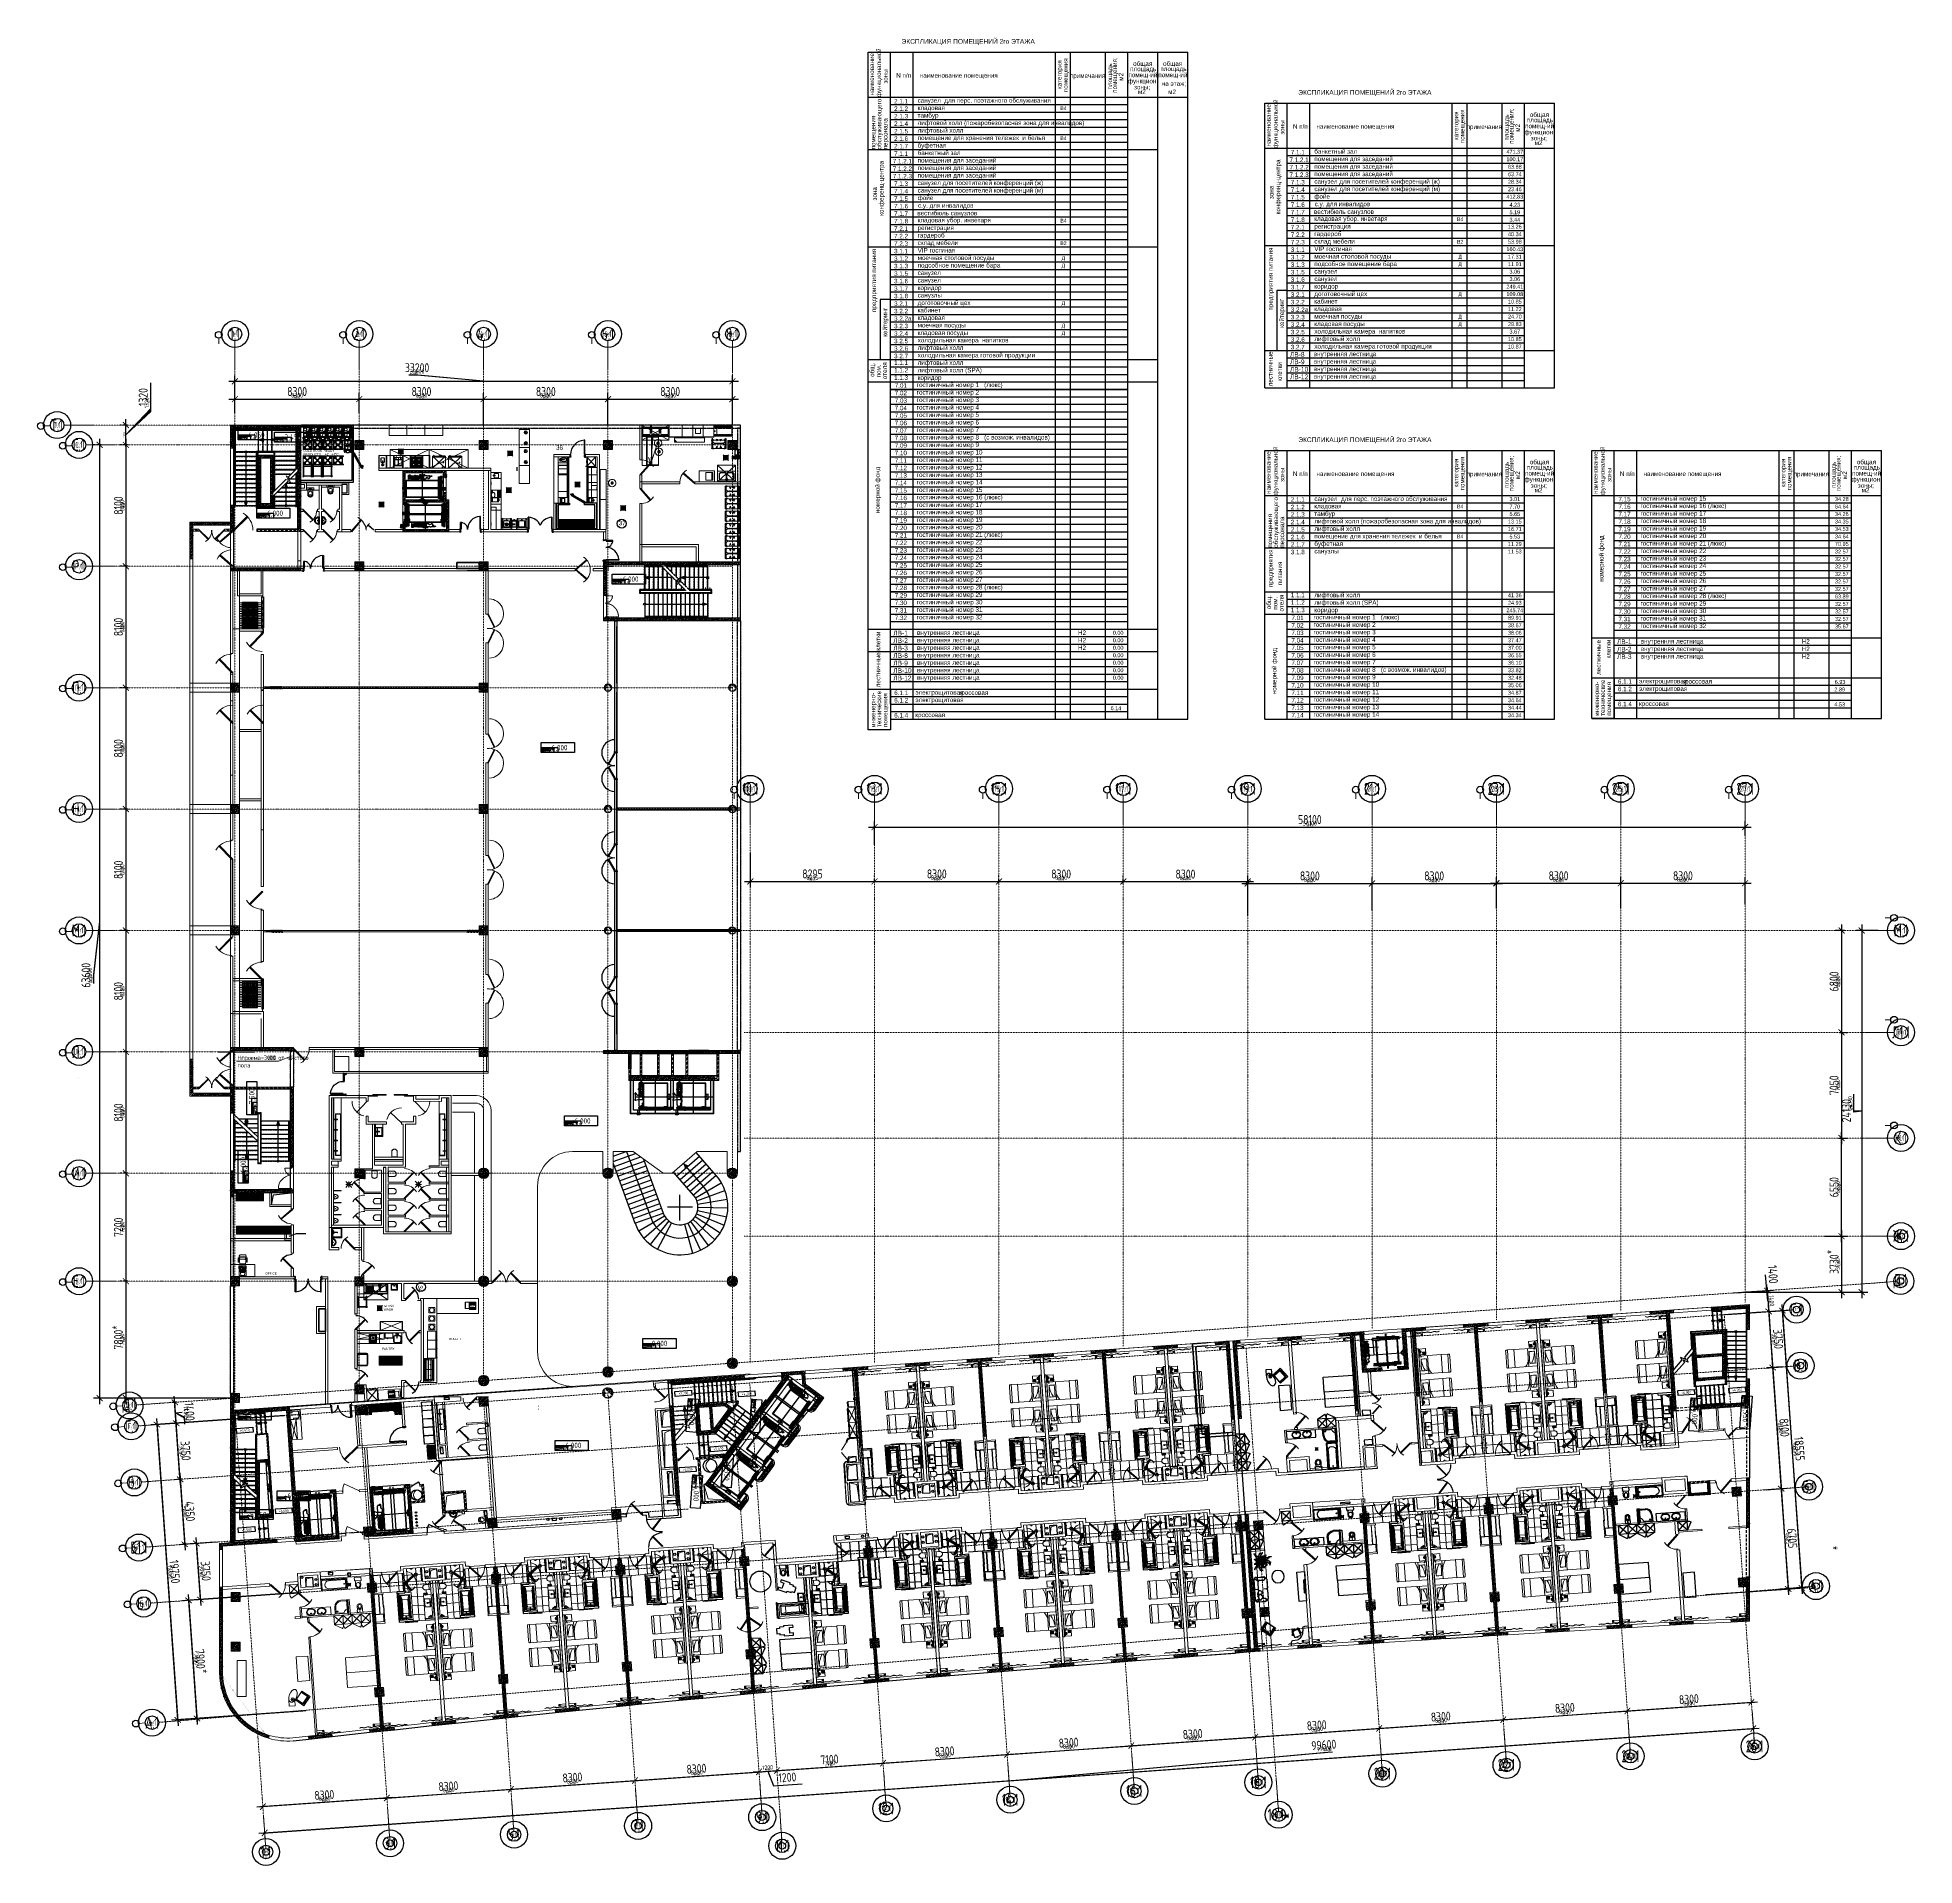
# Model space of a CAD drawing. Header units: millimetres. Extents: x -798 to 124478, y -405 to 121556.
import ezdxf
from ezdxf.enums import TextEntityAlignment as Align

# ---------------------------------------------------------------- set-up
doc = ezdxf.new("R2010")
doc.units = ezdxf.units.MM
doc.set_wipeout_variables(frame=1)
for name, pattern in [('ACAD_ISO03W100', [30, 12, -18]), ('ACAD_ISO10W100', [18, 12, -3, 0, -3]), ('AUSGEZOGEN', [0]), ('CENTER', [2, 1.25, -0.25, 0.25, -0.25]), ('Dashed', [0.564444, 0.282222, -0.282222]), ('GOST2.303 4', [7, 5, -2, 0]), ('HIDDEN', [0.375, 0.25, -0.125]), ('PHANTOM2', [1.25, 0.625, -0.125, 0.125, -0.125, 0.125, -0.125]), ('Strichpunkt', [25.4, 12.7, -6.35, 0, -6.35])]:
    doc.linetypes.add(name, pattern=pattern)
for name, color, linetype in [('0 @ 0.1', 7, 'Continuous'), ('0 @ 0.2', 7, 'Continuous'), ('0 @ 100', 7, 'Continuous'), ('0 @ 20', 7, 'Continuous'), ('0 @ 200', 7, 'Continuous'), ('0 @ 50', 7, 'Continuous'), ('0 @ 75', 7, 'Continuous'), ('1', 7, 'Continuous'), ('1 @ 0.1', 7, 'Continuous'), ('1 @ 0.15', 7, 'Continuous'), ('1 @ 0.2', 7, 'Continuous'), ('1 @ 100', 7, 'Continuous'), ('1 @ 200', 7, 'Continuous'), ('1 @ 50', 7, 'Continuous'), ('A-ABOVE', 89, 'PHANTOM2'), ('A-AREA-TEXT', 142, 'Continuous'), ('A-DIM', 4, 'Continuous'), ('A-DIM @ 0.05', 4, 'Continuous'), ('A-DIM @ 0.1', 4, 'Continuous'), ('A-DIM @ 0.15', 4, 'Continuous'), ('A-DIM @ 0.2', 4, 'Continuous'), ('A-DIM @ 100', 4, 'Continuous'), ('A-DIM @ 200', 4, 'Continuous'), ('A-DIM @ 50', 4, 'Continuous'), ('A-FASAD', 171, 'Continuous'), ('A-OTB', 132, 'Continuous'), ('A-STAIRS', 31, 'Continuous'), ('A-TEXT-EXPL', 130, 'Continuous'), ('A-WALL-MOVALE', 135, 'Continuous'), ('A-ОГРАЖДЕНИЕ', 151, 'Continuous'), ('A-ЧИСТОВАЯ ОТДЕЛКА', 83, 'Continuous'), ('A-ЭСКИЗ', 250, 'Continuous'), ('k3-coldrooms', 3, 'Continuous'), ('k3-doors', 4, 'Continuous'), ('K3-TEXT', 174, 'AUSGEZOGEN'), ('kone', 2, 'Continuous')]:
    doc.layers.add(name, color=color, linetype=linetype)
for name, color, linetype, lineweight in [('002 - Размеры', 255, 'Continuous', 9), ('A-AXES', 40, 'CENTER', 5), ('A-DOOR', 4, 'Continuous', 18), ('A-Hatch', 253, 'Continuous', 9), ('A-SLAB', 103, 'Continuous', 20), ('A-Stair', 31, 'Continuous', 25), ('A-STAIR-PLAN-CNCR', 246, 'HIDDEN', 13), ('A-WALL-BRC', 30, 'Continuous', 13), ('A-WALL-BRCK', 5, 'Continuous', 9), ('A-WALL-CONC', 4, 'Continuous', 13), ('A-WALL-GK', 31, 'Continuous', 13), ('A-WALL-GLASS', 151, 'Continuous', 18), ('A-WALL-GVL', 5, 'Continuous', 13), ('A-отделка', 93, 'Continuous', 13), ('A-поручни', 141, 'Continuous', 5), ('A-ПРОТИВОПОЖАРНЫЕ СТЕНЫ', 31, 'Dashed', 18), ('concreet', 5, 'Continuous', 15), ('LWA', 9, 'Continuous', 0), ('S-COLS+2', 20, 'Continuous', 15), ('S-SLAB', 200, 'Continuous', 15), ('S-WALL', 5, 'Continuous', 15), ('TC-EQUIPMENT', 251, 'Continuous', 0), ('коллектор отопления', 236, 'Continuous', 35), ('Текст', 7, 'Continuous', 25), ('тонкая 013', 4, 'Continuous', 18)]:
    doc.layers.add(name, color=color, linetype=linetype, lineweight=lineweight)
doc.layers.add('2', color=6, linetype='Continuous', plot=False)
doc.layers.add('вк К1', color=96, linetype='ACAD_ISO10W100', lineweight=30, transparency=0.5)
doc.styles.add('Arch-Dim', font='romans.shx', dxfattribs={"width": 0.75})
doc.styles.add('NOTE_25', font='romans.shx', dxfattribs={"width": 0.8, "height": 1000})
doc.styles.add('NOTE_70', font='arial.ttf', dxfattribs={"width": 0.8, "height": 2800})
doc.styles.add('SHBD_TITL', font='rus_eg.shx', dxfattribs={"width": 0.75})
doc.styles.get("Standard").update_dxf_attribs({"font": 'arial.ttf'})
doc.styles.add('STITL2', font='arial.ttf')
doc.dimstyles.new('Масштабируемый', dxfattribs={"dimscale": 100, "dimtxt": 3, "dimasz": 2, "dimexe": 2, "dimexo": 2, "dimgap": 1, "dimtad": 1, "dimdec": 0, "dimzin": 3, "dimdsep": 46, "dimtxsty": 'Arch-Dim', "dimblk": 'ARCHTICK', "dimcen": 2.5, "dimdle": 2, "dimazin": 2, "dimtfac": 0.75, "dimtdec": 0, "dimtmove": 1, "dimatfit": 0, "dimfxl": 1, "dimtolj": 1, "dimtzin": 0, "dimarcsym": 0})
pattern_1 = [(0, (-128611.0993, 13100.188), (2.38125, 4.7625), [0, -4.7625])]
pattern_2 = [(0, (-128611.0993, 13100.1882), (1.5875, 3.175), [0, -3.175])]
pattern_3 = [(315.599146, (-741452.44, -652598), (139.95229, 142.91031), []), (315.599146, (-741451.45, -652692.3), (139.95229, 142.91031), [])]
pattern_4 = [(135, (31647.1, 90690.62), (-141.439, -141.439), []), (135, (31647.1, 90784.91), (-141.439, -141.439), [])]
pattern_5 = [(135, (29537.1, 90690.62), (-141.439, -141.439), []), (135, (29537.1, 90784.91), (-141.439, -141.439), [])]
pattern_6 = [(45, (80688.6, -169042.96), (-134.70384, 134.70384), []), (45, (80778.4, -169042.96), (-134.70384, 134.70384), [])]
pattern_7 = [(227.066067, (-21426.79, -639157.86), (116.227165, -108.13329), []), (227.066067, (-21538.97, -639161.9), (116.227165, -108.13329), [198.4375, -39.6875, 0, -39.6875])]

# ---------------------------------------------------------------- blocks, each defined once
blk = doc.blocks.new('*U14')
at = {"layer": 'k3-doors'}
for p, q in [((-1054, 15), (-980, 15)), ((-1054, 3), (-1054, 15)), ((-1051, 3), (-1054, 3)), ((-1051, 0), (-1051, 3)), ((-1036, 6), (-1040, 0)), ((-1000, 6), (-1036, 6)), ((-1010, -150), (-1010, 0)), ((-1010, 0), (-980, 0)), ((-996, 0), (-1000, 6)), ((-984, 0), (-996, 0)), ((-983, 3), (-984, 0)), ((-980, 3), (-983, 3)), ((-980, 15), (-980, 3)), ((-980, 15), (-980, 3)), ((-980, 0), (-980, -46)), ((-930, 951), (-975, 951)), ((-975, 951), (-975, 20)), ((-975, 20), (-930, 20)), ((-930, 20), (-930, 951)), ((-30, 15), (-30, 3)), ((44, 15), (-30, 15)), ((-30, 15), (-30, 3)), ((-30, 3), (-27, 3)), ((0, 0), (-30, 0)), ((-27, 3), (-26, 0)), ((-14, 0), (-10, 6)), ((-10, 6), (26, 6)), ((0, -150), (0, 0)), ((26, 6), (30, 0)), ((30, 0), (41, 0)), ((41, 0), (41, 3)), ((41, 3), (44, 3)), ((44, 3), (44, 15)), ((-1040, 0), (-1051, 0)), ((-1041, -153), (-1044, -153)), ((-1044, -153), (-1044, -165)), ((-1044, -165), (-971, -165)), ((-1031, -150), (-1041, -150)), ((-1041, -150), (-1041, -153)), ((-1040, -165), (-971, -165)), ((-1027, -156), (-1031, -150)), ((-990, -156), (-1027, -156)), ((-966, -150), (-1010, -150)), ((-986, -150), (-990, -156)), ((-974, -150), (-986, -150)), ((-980, -46), (-966, -46)), ((-974, -153), (-974, -150)), ((-971, -153), (-974, -153)), ((-971, -165), (-971, -153)), ((-971, -165), (-971, -153)), ((-966, -46), (-966, -150)), ((-30, -46), (-44, -46)), ((-44, -46), (-44, -150)), ((-44, -150), (0, -150)), ((-39, -165), (-39, -153)), ((-39, -153), (-36, -153)), ((-39, -165), (-39, -153)), ((30, -165), (-39, -165)), ((34, -165), (-39, -165)), ((-36, -153), (-36, -150)), ((-36, -150), (-24, -150)), ((-30, 0), (-30, -46)), ((-26, 0), (-14, 0)), ((-24, -150), (-20, -156)), ((-20, -156), (17, -156)), ((17, -156), (21, -150)), ((21, -150), (31, -150)), ((31, -150), (31, -153)), ((31, -153), (34, -153)), ((34, -153), (34, -165))]:
    blk.add_line(p, q, dxfattribs=at)
for radius in [4.62, 3.74]:
    blk.add_circle((-975, 7), radius, dxfattribs=at)
blk.add_arc((-975, 7), 946, 359.51825, 87.28034, dxfattribs=at)
blk = doc.blocks.new('MAP_WallMounting_Aluminium')
at = {"layer": '1', "ltscale": 0.25}
for p, q in [((-98, 5), (-98, -29)), ((-98, 5), (-97, 5)), ((-97, 7), (-95, 7)), ((-97, 6), (-97, 7)), ((-94, 6), (-94, 1)), ((-93, 0), (-15, 0)), ((-14, 1), (-14, 6)), ((-13, 7), (-13, 7)), ((-12, 6), (-12, 1)), ((-11, 0), (-5, 0)), ((0, 7), (0, -114)), ((11, 0), (5, 0)), ((12, 6), (12, 1)), ((13, 7), (13, 7)), ((14, 1), (14, 6)), ((93, 0), (15, 0)), ((94, 6), (94, 1)), ((97, 7), (95, 7)), ((97, 6), (97, 7)), ((98, 5), (97, 5)), ((98, 5), (98, -29)), ((-118, -32), (-118, -56)), ((-118, -57), (-118, -85)), ((-100, -31), (-117, -31)), ((-103, -97), (-104, -102)), ((-104, -102), (-83, -109)), ((-103, -97), (-82, -104)), ((-103, -98), (-82, -105)), ((-90, -107), (-90, -107)), ((-82, -104), (-83, -109)), ((117, -31), (100, -31)), ((117, -56), (117, -32)), ((117, -58), (117, -85))]:
    blk.add_line(p, q, dxfattribs=at)
for centre, radius, start, end in [((-97, 6), 0.5, 270, 0), ((-95, 6), 1, 0, 90), ((-93, 1), 1, 180, 270), ((-15, 1), 1, 270, 0), ((-13, 6), 1, 90, 180), ((-13, 6), 1, 0, 90), ((-11, 1), 1, 180, 270), ((-5, 1), 1, 270, 358.65891), ((0, 1), 3.7, 90, 178.65891), ((0, 1), 3.7, 1.34109, 90), ((5, 1), 1, 181.34109, 270), ((11, 1), 1, 270, 0), ((13, 6), 1, 90, 180), ((13, 6), 1, 0, 90), ((15, 1), 1, 180, 270), ((93, 1), 1, 270, 0), ((95, 6), 1, 90, 180), ((97, 6), 0.5, 180, 270), ((-117, -32), 0.5, 90, 180), ((-108, -85), 10, 180, 248.24184), ((0, 185), 300, 248.24184, 291.75816), ((-100, -29), 2, 270, 0), ((100, -29), 2, 180, 270), ((107, -85), 10, 291.75816, 0), ((117, -32), 0.5, 0, 90), ((117, -56), 0.3, 312.60398, 0)]:
    blk.add_arc(centre, radius, start, end, dxfattribs=at)
blk = doc.blocks.new('Elev_A_FrontDoors_0')
at = {"layer": '1'}
blk.add_line((-650, -140), (650, -140), dxfattribs=at)
for points in [[(783, -50), (783, 0), (-1323, 0), (-1323, -50)], [(764, 80), (764, 130), (-1276, 130), (-1276, 80)], [(764, 30), (764, 80), (-1276, 80), (-1276, 30)], [(0, 80), (0, 125), (-650, 125), (-650, 80)], [(650, 30), (650, 75), (0, 75), (0, 30)], [(650, -45), (650, 0), (0, 0), (0, -45)], [(783, -100), (783, -50), (-1323, -50), (-1323, -100)], [(-650, -105), (-700, -105), (-700, -155), (-650, -155)], [(0, -95), (0, -50), (-650, -50), (-650, -95)], [(650, -105), (700, -105), (700, -155), (650, -155)]]:
    blk.add_lwpolyline(points, close=True, dxfattribs=at)
for points in [[(-650, 110), (0, 110)], [(-650, 95), (0, 95)], [(0, 60), (650, 60)], [(0, 45), (650, 45)], [(-650, -65), (0, -65)], [(-650, -80), (0, -80)], [(0, -15), (650, -15)], [(0, -30), (650, -30)]]:
    blk.add_lwpolyline(points, dxfattribs=at)
blk = doc.blocks.new('Elev_A_CombinationBracket_KM800909G02_0')
at = {"layer": '1'}
for points in [[(-553, 200), (-453, 200)], [(0, 0), (0, 84), (-320, 84), (-486, 265), (-503, 265), (-503, -235), (-472, -235), (-307, -175), (0, -175)], [(-553, -200), (-453, -200)]]:
    blk.add_lwpolyline(points, close=True, dxfattribs=at)
blk = doc.blocks.new('Elev_A_CwtBracket_KM724871_0')
at = {"layer": '1'}
blk.add_lwpolyline([(0, 0), (119, 0), (119, 60), (-397, 60), (-397, -135), (-389, -135), (-389, -110), (-339, -110), (-339, -24), (-183, -24), (-183, 0)], close=True, dxfattribs=at)
blk = doc.blocks.new('Elev_A_CarBracket_KM775800G01_0')
at = {"layer": '1'}
for points in [[(0, 175), (103, 175), (103, -175), (0, -175)], [(153, 140), (53, 140)], [(153, -140), (53, -140)]]:
    blk.add_lwpolyline(points, close=True, dxfattribs=at)
blk = doc.blocks.new('Elev_A_Brackets_0')
for name, p in [('Elev_A_CombinationBracket_KM800909G02_0', (-847, 0)), ('Elev_A_CwtBracket_KM724871_0', (-953, 1040.25)), ('Elev_A_CarBracket_KM775800G01_0', (847, 0))]:
    blk.add_blockref(name, p)
blk = doc.blocks.new('Elev_A_CWT4PSM_DBG820_0')
at = {"layer": '1'}
for p, q in [((-160, 330), (-160, -330)), ((-89, 335), (-155, 335)), ((-121, 293), (-133, 291)), ((-25, -319), (-133, 291)), ((-13, -317), (-121, 293)), ((-118, 280), (18, 303)), ((21, 284), (-115, 260)), ((-107, 253), (-105, 255)), ((19, 260), (-105, 238)), ((-105, 255), (-102, 256)), ((21, 247), (-103, 225)), ((-102, 13), (-100, 15)), ((-102, 13), (-91, -47)), ((-100, 256), (-98, 251)), ((-100, 15), (-84, 18)), ((-26, -220), (-99, 198)), ((-89, 405), (-40, 405)), ((-89, 285), (-89, 405)), ((-89, 391), (-89, 285)), ((-89, 249), (-89, 265)), ((-89, 265), (-89, 248)), ((-89, 17), (-89, 44)), ((-85, 254), (-85, 258)), ((-84, 259), (-83, 259)), ((-82, 259), (-80, 255)), ((-66, 257), (-66, 262)), ((-65, 263), (-64, 263)), ((-63, 262), (-61, 258)), ((-60, 405), (-60, 290)), ((-60, 405), (-40, 405)), ((-60, 315), (-60, 375)), ((-60, 270), (-60, 265)), ((-60, 265), (-47, 265)), ((-48, 260), (-47, 265)), ((-46, 266), (-45, 266)), ((-44, 265), (-29, 265)), ((-44, 265), (-42, 261)), ((-43, 392), (-43, 400)), ((-40, 400), (-43, 400)), ((-40, 392), (-43, 392)), ((-12, 440), (-40, 440)), ((-40, 400), (-40, 440)), ((-40, 320), (-40, 392)), ((40, 320), (-40, 320)), ((-29, 263), (-29, 268)), ((-28, 269), (-27, 269)), ((-26, 269), (-24, 264)), ((-24, 265), (-11, 265)), ((-12, 440), (-20, 440)), ((-20, 405), (-20, 440)), ((20, 405), (-20, 405)), ((-12, 405), (-12, 440)), ((-12, 405), (-12, 440)), ((-12, 434), (-11, 434)), ((-12, 434), (-10, 434)), ((-12, 432), (-8, 432)), ((-12, 412), (-8, 412)), ((-12, 410), (-11, 411)), ((-11, 411), (-9, 411)), ((-11, 405), (-7, 410)), ((-10, 434), (-8, 432)), ((-10, 267), (-10, 272)), ((-9, 411), (-9, 411)), ((-9, 411), (-8, 411)), ((-9, 272), (-8, 273)), ((-8, 412), (-8, 432)), ((-8, 432), (-8, 432)), ((-8, 412), (-8, 411)), ((-7, 410), (7, 410)), ((7, 410), (-7, 410)), ((-7, 272), (-5, 268)), ((-3, 265), (6, 265)), ((10, 405), (7, 410)), ((10, 434), (8, 432)), ((12, 432), (8, 432)), ((8, 412), (8, 432)), ((8, 432), (8, 432)), ((8, 412), (8, 411)), ((12, 412), (8, 412)), ((9, 411), (8, 411)), ((8, 270), (9, 275)), ((11, 411), (9, 411)), ((9, 411), (9, 411)), ((12, 434), (10, 434)), ((10, 276), (13, 276)), ((11, 434), (12, 434)), ((12, 410), (11, 411)), ((20, 440), (12, 440)), ((12, 405), (12, 440)), ((12, 405), (12, 440)), ((40, 440), (12, 440)), ((13, 276), (16, 275)), ((27, 319), (15, 317)), ((123, -293), (15, 317)), ((17, 265), (24, 265)), ((20, 405), (20, 440)), ((135, -291), (27, 319)), ((28, 220), (101, -198)), ((36, 265), (60, 265)), ((40, 400), (40, 440)), ((40, 405), (89, 405)), ((60, 405), (40, 405)), ((40, 405), (60, 405)), ((40, 400), (42, 400)), ((40, 320), (40, 392)), ((40, 392), (42, 392)), ((42, 392), (42, 400)), ((60, 405), (60, 265)), ((60, 315), (60, 375)), ((75, 46), (91, 49)), ((89, 245), (89, 405)), ((89, 49), (89, 388)), ((155, 335), (89, 335)), ((91, 49), (93, 47)), ((93, 47), (104, -13)), ((160, 330), (160, -330)), ((-89, -335), (-155, -335)), ((-91, -47), (-89, -49)), ((-89, -49), (-73, -46)), ((-89, -391), (-89, -49)), ((-89, -285), (-89, -405)), ((-89, -405), (-40, -405)), ((-60, -405), (-60, -265)), ((-60, -265), (-35, -265)), ((-60, -315), (-60, -375)), ((-60, -405), (-40, -405)), ((-43, -392), (-43, -400)), ((-40, -392), (-43, -392)), ((-40, -400), (-43, -400)), ((-40, -320), (-40, -392)), ((40, -320), (-40, -320)), ((-40, -400), (-40, -440)), ((-12, -440), (-40, -440)), ((-30, -221), (-24, -220)), ((-13, -317), (-25, -319)), ((-22, -265), (-16, -265)), ((20, -405), (-20, -405)), ((-20, -405), (-20, -440)), ((-12, -440), (-20, -440)), ((105, -225), (-19, -247)), ((-19, -284), (117, -260)), ((120, -280), (-16, -303)), ((-11, -276), (-14, -275)), ((-12, -405), (-12, -440)), ((-12, -405), (-12, -440)), ((-12, -410), (-11, -411)), ((-12, -412), (-8, -412)), ((-12, -432), (-8, -432)), ((-12, -434), (-11, -434)), ((-12, -434), (-10, -434)), ((-8, -276), (-11, -276)), ((-11, -405), (-7, -410)), ((-11, -411), (-9, -411)), ((-10, -434), (-8, -432)), ((-9, -411), (-9, -411)), ((-9, -411), (-8, -411)), ((-8, -412), (-8, -411)), ((-8, -412), (-8, -432)), ((-8, -432), (-8, -432)), ((-7, -270), (-7, -275)), ((-7, -410), (7, -410)), ((7, -410), (-7, -410)), ((-4, -265), (5, -265)), ((9, -272), (7, -268)), ((10, -405), (7, -410)), ((8, -412), (8, -411)), ((9, -411), (8, -411)), ((12, -412), (8, -412)), ((8, -412), (8, -432)), ((12, -432), (8, -432)), ((8, -432), (8, -432)), ((10, -434), (8, -432)), ((11, -411), (9, -411)), ((9, -411), (9, -411)), ((11, -272), (10, -273)), ((12, -434), (10, -434)), ((12, -410), (11, -411)), ((11, -434), (12, -434)), ((12, -267), (12, -272)), ((12, -405), (12, -440)), ((12, -405), (12, -440)), ((20, -440), (12, -440)), ((40, -440), (12, -440)), ((13, -265), (26, -265)), ((20, -405), (20, -440)), ((28, -269), (26, -264)), ((30, -269), (29, -269)), ((31, -263), (30, -268)), ((31, -265), (46, -265)), ((40, -320), (40, -392)), ((40, -392), (42, -392)), ((40, -400), (42, -400)), ((40, -400), (40, -440)), ((40, -405), (89, -405)), ((60, -405), (40, -405)), ((40, -405), (60, -405)), ((42, -392), (42, -400)), ((46, -265), (44, -261)), ((48, -266), (47, -266)), ((50, -260), (49, -265)), ((49, -265), (60, -265)), ((60, -270), (60, -265)), ((60, -405), (60, -290)), ((60, -315), (60, -375)), ((65, -262), (63, -258)), ((67, -263), (66, -263)), ((68, -257), (68, -262)), ((84, -259), (82, -255)), ((86, -259), (85, -259)), ((102, -15), (86, -18)), ((87, -254), (87, -258)), ((89, -17), (89, -33)), ((89, -249), (89, -265)), ((89, -249), (89, -265)), ((89, -285), (89, -405)), ((89, -285), (89, -388)), ((155, -335), (89, -335)), ((102, -256), (100, -251)), ((104, -13), (102, -15)), ((107, -255), (103, -256)), ((109, -253), (107, -255)), ((135, -291), (123, -293))]:
    blk.add_line(p, q, dxfattribs=at)
for points in [[(-107, 253), (-107, 253), (-107, 252), (-107, 252), (-106, 250), (-106, 249), (-106, 247), (-105, 245), (-105, 242), (-104, 239), (-104, 238)], [(-105, 238), (-98, 198), (-100, 198), (-101, 198), (-102, 198), (-103, 198), (-103, 197), (-104, 197), (-104, 197), (-104, 197)], [(-98, 251), (-98, 251), (-98, 251), (-98, 250), (-98, 248), (-98, 247), (-97, 245), (-97, 243), (-96, 240), (-96, 239)], [(-85, 254), (-85, 253), (-85, 253), (-85, 252), (-85, 251), (-84, 249), (-84, 247), (-84, 245), (-83, 243), (-83, 242)], [(-80, 255), (-80, 254), (-80, 254), (-79, 253), (-79, 252), (-79, 250), (-79, 248), (-78, 246), (-78, 243), (-78, 243)], [(-66, 257), (-66, 257), (-66, 256), (-66, 255), (-66, 254), (-66, 253), (-65, 251), (-65, 248), (-64, 246), (-64, 245)], [(-61, 258), (-61, 258), (-61, 257), (-61, 256), (-61, 255), (-60, 254), (-60, 252), (-60, 249), (-59, 247), (-59, 246)], [(-48, 260), (-48, 260), (-48, 259), (-47, 259), (-47, 257), (-47, 256), (-47, 254), (-46, 252), (-46, 249), (-46, 248)], [(-42, 261), (-42, 261), (-42, 260), (-42, 260), (-42, 258), (-42, 257), (-41, 255), (-41, 253), (-40, 250), (-40, 249)], [(-29, 263), (-29, 263), (-29, 263), (-29, 262), (-29, 261), (-28, 259), (-28, 257), (-28, 255), (-27, 252), (-27, 251)], [(-24, 264), (-24, 264), (-23, 264), (-23, 263), (-23, 262), (-23, 260), (-23, 258), (-22, 256), (-22, 253), (-21, 252)], [(-10, 267), (-10, 267), (-10, 266), (-10, 265), (-10, 264), (-10, 262), (-9, 261), (-9, 258), (-8, 256), (-8, 255)], [(-5, 268), (-5, 268), (-5, 267), (-5, 266), (-4, 265), (-4, 263), (-4, 262), (-3, 259), (-3, 257), (-3, 256)], [(8, 270), (8, 270), (9, 269), (9, 269), (9, 267), (9, 266), (10, 264), (10, 262), (10, 259), (11, 258)], [(16, 275), (16, 275), (16, 274), (16, 273), (16, 272), (16, 270), (17, 268), (17, 266), (18, 264), (18, 261), (18, 259)], [(32, 221), (32, 221), (32, 221), (31, 221), (31, 221), (30, 221), (29, 221), (28, 221), (26, 220), (19, 260)], [(-24, -220), (-17, -260), (107, -238), (100, -198), (102, -198), (103, -198), (104, -198), (105, -198), (105, -197), (105, -197), (106, -197), (106, -197)], [(-17, -259), (-16, -262), (-16, -265), (-15, -267), (-15, -269), (-14, -271), (-14, -273), (-14, -274), (-14, -274), (-14, -275), (-14, -275)], [(-9, -258), (-8, -259), (-8, -262), (-8, -264), (-7, -266), (-7, -267), (-7, -269), (-7, -269), (-7, -270), (-7, -270)], [(5, -256), (5, -257), (5, -259), (6, -262), (6, -263), (6, -265), (7, -266), (7, -267), (7, -268), (7, -268)], [(10, -255), (10, -256), (11, -258), (11, -261), (11, -262), (12, -264), (12, -265), (12, -266), (12, -267), (12, -267)], [(23, -252), (24, -253), (24, -256), (24, -258), (25, -260), (25, -262), (25, -263), (25, -264), (25, -264), (26, -264)], [(29, -251), (29, -252), (29, -255), (30, -257), (30, -259), (30, -261), (31, -262), (31, -263), (31, -263), (31, -263)], [(42, -249), (42, -250), (43, -253), (43, -255), (43, -257), (44, -258), (44, -260), (44, -260), (44, -261), (44, -261)], [(47, -248), (48, -249), (48, -252), (49, -254), (49, -256), (49, -257), (49, -259), (49, -259), (50, -260), (50, -260)], [(61, -246), (61, -247), (61, -249), (62, -252), (62, -254), (62, -255), (63, -256), (63, -257), (63, -258), (63, -258)], [(66, -245), (66, -246), (67, -248), (67, -251), (68, -253), (68, -254), (68, -255), (68, -256), (68, -257), (68, -257)], [(80, -243), (80, -243), (80, -246), (81, -248), (81, -250), (81, -252), (81, -253), (82, -254), (82, -254), (82, -255)], [(85, -242), (85, -243), (86, -245), (86, -247), (86, -249), (87, -251), (87, -252), (87, -253), (87, -253), (87, -254)], [(98, -239), (98, -240), (99, -243), (99, -245), (100, -247), (100, -248), (100, -250), (100, -251), (100, -251), (100, -251)], [(106, -238), (107, -241), (107, -243), (108, -246), (108, -248), (108, -250), (108, -251), (109, -252), (109, -253), (109, -253), (109, -253)]]:
    blk.add_lwpolyline(points, dxfattribs=at)
for centre, radius, start, end in [((-155, 330), 5, 90, 180), ((-101, 255), 1, 25, 100), ((-92, 254), 7, 205, 355), ((-84, 258), 1, 100, 175), ((-83, 258), 1, 25, 100), ((-73, 258), 7, 205, 355), ((-65, 262), 1, 100, 175), ((-64, 262), 1, 25, 100), ((-55, 261), 7, 205, 355), ((-46, 265), 1, 100, 175), ((-45, 265), 1, 25, 100), ((-36, 264), 7, 205, 355), ((-28, 268), 1, 100, 175), ((-27, 268), 1, 25, 100), ((-17, 267), 7, 205, 355), ((-10, 409), 4, 235.77113, 259.19308), ((-9, 271), 1, 100, 175), ((-8, 272), 1, 25, 100), ((1, 271), 7, 205, 355), ((10, 275), 1, 100, 175), ((10, 409), 4, 280.80692, 304.22887), ((11, 408), 2, 276.77739, 292.02431), ((155, 330), 5, 0, 90), ((-155, -330), 5, 180, 270), ((-10, -409), 4, 100.80692, 124.22887), ((-8, -275), 1, 280, 355), ((0, -271), 7, 25, 175), ((10, -272), 1, 205, 280), ((10, -409), 4, 55.77113, 79.19308), ((11, -271), 1, 280, 355), ((11, -408), 2, 67.97569, 83.22261), ((19, -267), 7, 25, 175), ((28, -268), 1, 205, 280), ((29, -268), 1, 280, 355), ((38, -264), 7, 25, 175), ((47, -265), 1, 205, 280), ((48, -265), 1, 280, 355), ((57, -261), 7, 25, 175), ((66, -262), 1, 205, 280), ((67, -262), 1, 280, 355), ((75, -258), 7, 25, 175), ((85, -258), 1, 205, 280), ((86, -258), 1, 280, 355), ((94, -254), 7, 25, 175), ((103, -255), 1, 205, 280), ((155, -330), 5, 270, 0)]:
    blk.add_arc(centre, radius, start, end, dxfattribs=at)
blk = doc.blocks.new('MX20_Planview')
at = {"layer": '1', "ltscale": 0.25}
for p, q in [((-56, 234), (-56, 346)), ((-28, 164), (-52, 217)), ((14, 423), (-38, 380)), ((-31, 164), (-31, 152)), ((-28, 164), (-30, 164)), ((-30, 151), (-23, 151)), ((-23, 162), (-23, 162)), ((-23, 154), (-23, 154)), ((-23, 151), (-23, 149)), ((-23, 149), (-22, 149)), ((-21, 100), (-21, 141)), ((-21, 102), (-21, 100)), ((-11, 90), (0, 90)), ((0, -90), (0, 90)), ((14, 543), (27, 543)), ((14, 493), (14, 543)), ((14, 493), (35, 493)), ((27, 660), (27, 647)), ((27, 549), (28, 549)), ((27, 543), (27, 549)), ((28, 549), (29, 581)), ((35, 664), (31, 664)), ((35, 642), (31, 642)), ((35, 477), (35, 493)), ((47, 476), (36, 476)), ((37, 667), (51, 667)), ((37, 640), (51, 640)), ((42, 609), (85, 609)), ((42, 609), (42, 601)), ((47, 473), (47, 476)), ((50, 473), (47, 473)), ((50, 473), (50, 471)), ((55, 663), (52, 663)), ((55, 644), (52, 644)), ((56, 667), (58, 667)), ((56, 640), (58, 640)), ((58, 667), (58, 680)), ((58, 680), (119, 680)), ((58, 627), (58, 640)), ((85, 627), (58, 627)), ((85, 627), (85, 609)), ((116, 627), (116, 612)), ((119, 627), (116, 627)), ((119, 680), (119, 627)), ((121, 631), (123, 631)), ((121, 631), (121, 623)), ((122, 647), (122, 646)), ((132, 647), (122, 647)), ((122, 646), (122, 641)), ((122, 641), (122, 641)), ((122, 641), (123, 641)), ((123, 631), (123, 641)), ((123, 641), (123, 641)), ((123, 631), (123, 631)), ((130, 661), (132, 662)), ((130, 648), (130, 661)), ((132, 647), (130, 648)), ((132, 662), (134, 666)), ((134, 666), (136, 666)), ((136, 668), (137, 669)), ((136, 666), (136, 668)), ((137, 669), (151, 669)), ((151, 669), (152, 668)), ((152, 668), (152, 666)), ((152, 666), (154, 666)), ((154, 666), (156, 662)), ((156, 662), (158, 661)), ((158, 648), (156, 647)), ((156, 647), (166, 647)), ((158, 661), (158, 648)), ((166, 647), (167, 646)), ((167, 641), (166, 641)), ((210, 641), (166, 641)), ((167, 646), (167, 641)), ((210, 641), (207, 665)), ((207, 665), (214, 665)), ((217, 637), (214, 665)), ((240, 601), (217, 637)), ((260, 549), (259, 581)), ((260, 549), (259, 581)), ((262, 549), (260, 549)), ((262, 549), (260, 549)), ((262, 543), (262, 549)), ((262, 543), (268, 543)), ((268, -543), (268, 543)), ((-56, -234), (-56, -346)), ((-28, -164), (-52, -217)), ((14, -423), (-38, -380)), ((-31, -164), (-31, -152)), ((-30, -151), (-23, -151)), ((-28, -164), (-30, -164)), ((-23, -149), (-22, -149)), ((-23, -151), (-23, -149)), ((-21, -102), (-21, -100)), ((-21, -100), (-21, -141)), ((-11, -90), (0, -90)), ((14, -543), (14, -493)), ((14, -493), (35, -493)), ((14, -543), (27, -543)), ((27, -543), (27, -549)), ((27, -549), (28, -549)), ((27, -647), (27, -660)), ((28, -549), (29, -581)), ((35, -642), (31, -642)), ((35, -664), (31, -664)), ((35, -493), (35, -477)), ((36, -476), (47, -476)), ((37, -640), (51, -640)), ((37, -667), (51, -667)), ((42, -609), (42, -601)), ((42, -609), (85, -609)), ((47, -473), (50, -473)), ((47, -473), (47, -476)), ((50, -473), (50, -471)), ((55, -644), (52, -644)), ((55, -663), (52, -663)), ((56, -640), (58, -640)), ((56, -667), (58, -667)), ((58, -627), (58, -640)), ((85, -627), (58, -627)), ((58, -667), (58, -680)), ((58, -680), (119, -680)), ((85, -613), (85, -609)), ((85, -627), (85, -609)), ((121, -627), (119, -627)), ((119, -680), (119, -627)), ((121, -631), (121, -627)), ((123, -631), (121, -631)), ((122, -641), (122, -641)), ((122, -646), (122, -641)), ((123, -641), (122, -641)), ((122, -647), (122, -646)), ((132, -647), (122, -647)), ((123, -631), (123, -641)), ((132, -647), (130, -648)), ((132, -647), (130, -648)), ((132, -647), (130, -648)), ((132, -647), (130, -648)), ((132, -647), (130, -648)), ((132, -647), (130, -648)), ((132, -647), (130, -648)), ((130, -648), (130, -661)), ((130, -648), (130, -661)), ((130, -648), (130, -661)), ((130, -648), (130, -661)), ((130, -648), (130, -661)), ((130, -648), (130, -661)), ((130, -648), (130, -661)), ((130, -661), (132, -662)), ((130, -661), (132, -662)), ((130, -661), (132, -662)), ((130, -661), (132, -662)), ((130, -661), (132, -662)), ((130, -661), (132, -662)), ((130, -661), (132, -662)), ((132, -662), (134, -666)), ((132, -662), (134, -666)), ((132, -662), (134, -666)), ((132, -662), (134, -666)), ((132, -662), (134, -666)), ((132, -662), (134, -666)), ((132, -662), (134, -666)), ((134, -666), (136, -666)), ((134, -666), (136, -666)), ((134, -666), (136, -666)), ((134, -666), (136, -666)), ((134, -666), (136, -666)), ((134, -666), (136, -666)), ((134, -666), (136, -666)), ((136, -666), (136, -668)), ((136, -666), (136, -668)), ((136, -666), (136, -668)), ((136, -666), (136, -668)), ((136, -666), (136, -668)), ((136, -666), (136, -668)), ((136, -668), (137, -669)), ((136, -668), (137, -669)), ((136, -668), (137, -669)), ((136, -668), (137, -669)), ((136, -668), (137, -669)), ((136, -668), (137, -669)), ((137, -669), (151, -669)), ((137, -669), (151, -669)), ((137, -669), (151, -669)), ((137, -669), (151, -669)), ((137, -669), (151, -669)), ((137, -669), (139, -669)), ((151, -669), (152, -668)), ((151, -669), (152, -668)), ((151, -669), (152, -668)), ((151, -669), (152, -668)), ((151, -669), (152, -668)), ((152, -666), (154, -666)), ((152, -668), (152, -666)), ((152, -668), (152, -666)), ((152, -668), (152, -666)), ((152, -668), (152, -666)), ((152, -668), (152, -666)), ((152, -666), (154, -666)), ((152, -666), (154, -666)), ((152, -666), (154, -666)), ((152, -666), (154, -666)), ((154, -666), (156, -662)), ((154, -666), (156, -662)), ((154, -666), (156, -662)), ((154, -666), (156, -662)), ((154, -666), (156, -662)), ((158, -648), (156, -647)), ((156, -647), (166, -647)), ((158, -648), (156, -647)), ((158, -648), (156, -647)), ((158, -648), (156, -647)), ((158, -648), (156, -647)), ((156, -662), (158, -661)), ((156, -662), (158, -661)), ((156, -662), (158, -661)), ((156, -662), (158, -661)), ((156, -662), (158, -661)), ((158, -661), (158, -648)), ((158, -661), (158, -648)), ((158, -661), (158, -648)), ((158, -661), (158, -648)), ((158, -661), (158, -648)), ((167, -641), (166, -641)), ((209, -641), (166, -641)), ((166, -647), (167, -646)), ((167, -646), (167, -641)), ((224, -626), (217, -636)), ((236, -628), (226, -628)), ((236, -628), (226, -628)), ((236, -628), (236, -605)), ((245, -600), (238, -602)), ((238, -602), (238, -602)), ((260, -549), (259, -581)), ((260, -549), (259, -581)), ((262, -549), (260, -549)), ((262, -549), (260, -549)), ((262, -543), (262, -549)), ((262, -543), (268, -543))]:
    blk.add_line(p, q, dxfattribs=at)
for centre, radius, start, end in [((-16, 346), 40, 122.89816, 180), ((-16, 234), 40, 180, 205), ((-30, 164), 0.5, 90, 180), ((-30, 152), 0.5, 180, 270), ((-61, 141), 40, 0, 11.85223), ((-11, 100), 10, 180, 270), ((-77, 530), 140, 310.54203, 335.20761), ((31, 660), 4.2, 90, 180), ((31, 647), 4.2, 180, 270), ((49, 581), 20, 117.19865, 178), ((41, 664), 5.25, 139.11761, 174.81528), ((41, 643), 5.25, 185.18472, 220.88239), ((36, 477), 0.5, 180, 270), ((39, 601), 3, 288.03429, 360), ((47, 664), 5.25, 349.84147, 40.88239), ((47, 643), 5.25, 319.11761, 10.15853), ((60, 664), 5.25, 139.11761, 190.15853), ((60, 643), 5.25, 169.84147, 220.88239), ((107, 623), 14, 307.39164, 360), ((239, 581), 20, 2, 86.84122), ((-16, -234), 40, 155, 180), ((-16, -346), 40, 180, 237.10184), ((-30, -152), 0.5, 90, 180), ((-30, -164), 0.5, 180, 270), ((-61, -141), 40, 348.14777, 0), ((-11, -100), 10, 90, 180), ((-77, -530), 140, 24.79239, 49.45797), ((31, -647), 4.2, 90, 180), ((31, -660), 4.2, 180, 270), ((49, -581), 20, 182, 242.80135), ((36, -477), 0.5, 90, 180), ((41, -643), 5.25, 139.11761, 174.81528), ((41, -664), 5.25, 185.18472, 220.88239), ((39, -601), 3, 360, 71.96571), ((47, -643), 5.25, 349.84147, 40.88239), ((47, -664), 5.25, 319.11761, 10.15853), ((60, -643), 5.25, 139.11761, 190.15853), ((60, -664), 5.25, 169.84147, 220.88239), ((209, -631), 10, 270, 327.68631), ((226, -626), 2, 179.41992, 270), ((239, -605), 3, 108.03429, 180), ((239, -581), 20, 288.03429, 358), ((239, -581), 20, 288.03429, 358)]:
    blk.add_arc(centre, radius, start, end, dxfattribs=at)
blk = doc.blocks.new('Elev_A_Machinery_0')
at = {"layer": '1'}
for points in [[(-994.25, 1040.25), (-991.75, 1034.25), (-956.75, 1032.05), (-956.75, 1007.4), (-957.5, 997.4), (-957.5, 972), (-948.5, 972), (-948.5, 997.4), (-949.25, 1007.4), (-949.25, 1032.05), (-914.25, 1034.25), (-911.75, 1040.25)], [(-911.75, 83.75), (-914.25, 89.75), (-949.25, 91.95), (-949.25, 116.6), (-948.5, 126.6), (-948.5, 152), (-957.5, 152), (-957.5, 126.6), (-956.75, 116.6), (-956.75, 91.95), (-991.75, 89.75), (-994.25, 83.75)], [(-847, -62.5), (-838, -60), (-835, -5), (-817, -5), (-807, -8), (-765, -8), (-765, 8), (-807, 8), (-817, 5), (-835, 5), (-838, 60), (-847, 62.5)], [(-783.5, -40), (-750, -40), (-750, 40), (-783.5, 40), (-783.5, 9.5), (-763.5, 9.5), (-763.5, -9.5), (-783.5, -9.5)], [(783.5, 40), (750, 40), (750, -40), (783.5, -40), (783.5, -9.5), (763.5, -9.5), (763.5, 9.5), (783.5, 9.5)], [(847, 62.5), (838, 60), (835, 5), (817, 5), (807, 8), (765, 8), (765, -8), (807, -8), (817, -5), (835, -5), (838, -60), (847, -62.5)]]:
    blk.add_lwpolyline(points, close=True, dxfattribs=at)
at = {"rotation": 180}
blk.add_blockref('MX20_Planview', (-847, 0), dxfattribs=at)
blk.add_blockref('Elev_A_CWT4PSM_DBG820_0', (-953, 562))
blk = doc.blocks.new('jjjg')
at = {"layer": '1'}
for p, q in [((17675, 11779), (17675, 8579)), ((17875, 11779), (17875, 8579)), ((17900, 11274), (17900, 11779)), ((17150, 8849), (17150, 11274)), ((17175, 8874), (17175, 11274)), ((18575, 11274), (18575, 8874)), ((18600, 11274), (18600, 8849)), ((16325, 9974), (19025, 9974)), ((17132, 9412), (16712, 9412)), ((16922, 8884), (16922, 9941)), ((18600, 8849), (17150, 8849)), ((18575, 8874), (17175, 8874)), ((18825, 8779), (18825, 8779)), ((17900, 8619), (17900, 8619))]:
    blk.add_line(p, q, dxfattribs=at)
for points in [[(16525, 11779), (16525, 11579)], [(16645, 11779), (16645, 11579)], [(17150, 11274), (17250, 11274), (17250, 11309)], [(18600, 11274), (18550, 11274), (18550, 11409)]]:
    blk.add_lwpolyline(points, dxfattribs=at)
at = {"extrusion": (0, 0, -1), "zscale": -1, "rotation": 180}
for name, p in [('MAP_WallMounting_Aluminium', (-16585, 11779)), ('Elev_A_FrontDoors_0', (-17900, 11439)), ('Elev_A_Brackets_0', (-17875, 9974)), ('Elev_A_Machinery_0', (-17875, 9974))]:
    blk.add_blockref(name, p, dxfattribs=at)
blk = doc.blocks.new('Car_EURECA_0')
at = {"layer": '1'}
for p, q in [((-730, 930), (-730, -570)), ((-700, 930), (-700, -570)), ((700, -570), (700, 930)), ((730, -570), (730, 930))]:
    blk.add_line(p, q, dxfattribs=at)
for points in [[(-730, 930), (-500, 930), (-500, 965)], [(730, 930), (400, 930), (400, 965)], [(-730, -570), (-500, -570), (-500, -605)], [(730, -570), (400, -570), (400, -605)]]:
    blk.add_lwpolyline(points, dxfattribs=at)
blk = doc.blocks.new('Car_FrontDoor_0')
at = {"layer": '1'}
for points in [[(912.5, 0), (912.5, 50), (-909.5, 50), (-909.5, 0)], [(0, 0), (0, 45), (-450, 45), (-450, 0)], [(450, 0), (450, 45), (0, 45), (0, 0)]]:
    blk.add_lwpolyline(points, close=True, dxfattribs=at)
for points in [[(-450, 30), (0, 30)], [(-450, 15), (0, 15)], [(0, 30), (450, 30)], [(0, 15), (450, 15)]]:
    blk.add_lwpolyline(points, dxfattribs=at)
blk = doc.blocks.new('Lan_FrontDoor_0')
at = {"layer": '1'}
blk.add_line((-450, -90), (450, -90), dxfattribs=at)
for points in [[(912.5, -50), (912.5, 0), (-912.5, 0), (-912.5, -50)], [(0, -45), (0, 0), (-450, 0), (-450, -45)], [(450, -45), (450, 0), (0, 0), (0, -45)], [(-450, -50), (-450, -125), (-600, -125), (-600, -50)], [(450, -50), (450, -125), (600, -125), (600, -50)]]:
    blk.add_lwpolyline(points, close=True, dxfattribs=at)
for points in [[(-450, -15), (0, -15)], [(-450, -30), (0, -30)], [(0, -15), (450, -15)], [(0, -30), (450, -30)]]:
    blk.add_lwpolyline(points, dxfattribs=at)
blk = doc.blocks.new('Car_RearDoor_0')
at = {"layer": '1'}
for points in [[(912.5, -50), (912.5, 0), (-909.5, 0), (-909.5, -50)], [(0, -45), (0, 0), (-450, 0), (-450, -45)], [(450, -45), (450, 0), (0, 0), (0, -45)]]:
    blk.add_lwpolyline(points, close=True, dxfattribs=at)
for points in [[(-450, -15), (0, -15)], [(-450, -30), (0, -30)], [(0, -15), (450, -15)], [(0, -30), (450, -30)]]:
    blk.add_lwpolyline(points, dxfattribs=at)
blk = doc.blocks.new('Lan_RearDoor_0')
at = {"layer": '1'}
blk.add_line((450, 90), (-450, 90), dxfattribs=at)
for points in [[(912.5, 0), (912.5, 50), (-912.5, 50), (-912.5, 0)], [(-450, 50), (-450, 125), (-600, 125), (-600, 50)], [(0, 0), (0, 45), (-450, 45), (-450, 0)], [(450, 0), (450, 45), (0, 45), (0, 0)], [(450, 50), (450, 125), (600, 125), (600, 50)]]:
    blk.add_lwpolyline(points, close=True, dxfattribs=at)
for points in [[(-450, 30), (0, 30)], [(-450, 15), (0, 15)], [(0, 30), (450, 30)], [(0, 15), (450, 15)]]:
    blk.add_lwpolyline(points, dxfattribs=at)
blk = doc.blocks.new('CwtSling_CWF10PWS_0')
at = {"layer": '1'}
for p, q in [((-77, 288), (-87, 278)), ((-87, 278), (-87, -278)), ((-77, 288), (-50, 288)), ((-60, -239), (-13, 247)), ((-52, 295), (-52, 331)), ((-52, 331), (-44, 331)), ((-50, 331), (-44, 331)), ((-5, 246), (-48, -194)), ((-15, 252), (-47, 284)), ((-44, 332), (-44, 297)), ((-44, 332), (-44, 295)), ((-44, 297), (-41, 297)), ((-9, 257), (-42, 290)), ((-41, 332), (-41, 297)), ((-20, 352), (-37, 352)), ((-37, 352), (-37, 339)), ((-37, 339), (37, 339)), ((-37, 336), (37, 336)), ((-37, 334), (-37, 336)), ((-37, 334), (37, 334)), ((-36, 334), (-36, 328)), ((-22, 328), (-36, 328)), ((-22, 233), (-23, 218)), ((-23, 218), (-18, 218)), ((-22, 334), (-22, 328)), ((-16, 232), (-22, 233)), ((-10, 370), (-20, 370)), ((-20, 370), (-20, 352)), ((-18, 218), (-16, 218)), ((-15, 232), (-16, 232)), ((-10, 350), (-10, 370)), ((10, 350), (-10, 350)), ((-8, 216), (99, 206)), ((-7, 232), (101, 222)), ((20, 370), (10, 370)), ((10, 370), (10, 350)), ((20, 352), (20, 370)), ((37, 352), (20, 352)), ((22, 334), (22, 328)), ((22, 328), (36, 328)), ((36, 334), (36, 328)), ((37, 352), (37, 339)), ((37, 334), (37, 336)), ((41, 332), (41, 297)), ((41, 297), (44, 297)), ((44, 332), (44, 297)), ((44, 294), (44, 331)), ((44, 331), (52, 331)), ((99, 233), (48, 284)), ((52, 294), (52, 331)), ((52, -283), (101, 227)), ((104, 239), (54, 290)), ((101, 288), (55, 288)), ((60, -284), (109, 226)), ((111, 278), (101, 288)), ((109, 206), (107, 206)), ((109, 220), (110, 220)), ((114, 205), (109, 206)), ((110, 220), (115, 220)), ((111, 278), (111, -278)), ((115, 220), (114, 205)), ((-87, -278), (-77, -288)), ((-60, -288), (-77, -288)), ((-65, -220), (-64, -205)), ((-60, -220), (-65, -220)), ((-64, -205), (-58, -206)), ((-58, -206), (-60, -220)), ((-60, -220), (-58, -206)), ((-58, -220), (-60, -220)), ((-60, -331), (-60, -239)), ((-60, -331), (-52, -331)), ((-57, -206), (-58, -220)), ((-58, -206), (-57, -206)), ((-52, -239), (-48, -194)), ((-52, -331), (-52, -239)), ((-50, -222), (57, -232)), ((-49, -206), (58, -216)), ((-44, -332), (-44, -297)), ((-44, -297), (-41, -297)), ((-41, -332), (-41, -297)), ((-41, -303), (-41, -325)), ((-37, -334), (37, -334)), ((-37, -334), (-37, -336)), ((-37, -336), (37, -336)), ((-37, -339), (37, -339)), ((-37, -352), (-37, -339)), ((37, -339), (-37, -339)), ((-37, -339), (37, -339)), ((-20, -352), (-37, -352)), ((-22, -328), (-36, -328)), ((-36, -334), (-36, -328)), ((-22, -334), (-22, -328)), ((-20, -370), (-20, -352)), ((-10, -370), (-20, -370)), ((10, -350), (-10, -350)), ((-10, -350), (-10, -370)), ((10, -370), (10, -350)), ((20, -370), (10, -370)), ((37, -352), (20, -352)), ((20, -352), (20, -370)), ((22, -334), (22, -328)), ((22, -328), (36, -328)), ((36, -334), (36, -328)), ((37, -334), (37, -336)), ((37, -352), (37, -339)), ((41, -332), (41, -297)), ((44, -297), (41, -297)), ((41, -297), (44, -297)), ((44, -332), (44, -297)), ((52, -331), (52, -284)), ((52, -331), (60, -331)), ((60, -331), (60, -284)), ((101, -288), (60, -288)), ((66, -218), (65, -232)), ((65, -232), (67, -232)), ((68, -218), (66, -218)), ((67, -232), (68, -218)), ((68, -218), (67, -232)), ((67, -232), (72, -233)), ((73, -218), (68, -218)), ((72, -233), (73, -218)), ((101, -288), (111, -278))]:
    blk.add_line(p, q, dxfattribs=at)
for points in [[(-33, 326), (-41, 326), (-41, 296), (-33, 296)], [(33, 326), (41, 326), (41, 296), (33, 296)], [(-44, -326), (-52, -326), (-52, -296), (-44, -296)], [(44, -326), (52, -326), (52, -296), (44, -296)]]:
    blk.add_lwpolyline(points, close=True, dxfattribs=at)
blk.add_lwpolyline([(-10, -203, 0.3394543), (-14, -199), (-14, -199, 0.3394542), (-18, -202), (-19, -204), (-22, -204), (-22, -201, 0.3394543), (-26, -198), (-26, -198, 0.3394542), (-30, -200), (-32, -206), (-40, -205), (-41, -203), (2, 213), (4, 214), (12, 214), (13, 208, 0.3394543), (16, 204), (16, 204, 0.3394543), (21, 207), (22, 209), (24, 209), (25, 206, 0.3394543), (28, 203), (28, 203, 0.3394543), (33, 206), (34, 208), (36, 207), (37, 205, 0.3394543), (40, 202), (40, 202, 0.3394543), (45, 204), (46, 206), (48, 206), (48, 204, 0.3394543), (52, 200), (52, 200, 0.3394543), (57, 203), (58, 205), (60, 205), (60, 203, 0.3394543), (64, 199), (64, 199, 0.3394543), (69, 202), (69, 204), (72, 204), (72, 201, 0.3394542), (76, 198), (76, 198, 0.3394543), (81, 200), (83, 206), (90, 205), (92, 203), (48, -213), (46, -214), (39, -214), (38, -208, 0.3394543), (34, -204), (34, -204, 0.3394542), (29, -207), (29, -209), (26, -209), (26, -206, 0.3394543), (22, -203), (22, -203, 0.3394542), (17, -206), (17, -208), (14, -207), (14, -205, 0.3394543), (10, -202), (10, -202, 0.3394542), (6, -204), (5, -206), (2, -206), (2, -204, 0.3394543), (-2, -200), (-2, -200, 0.3394542), (-6, -203), (-7, -205), (-10, -205)], format="xyb", close=True, dxfattribs=at)
for centre, radius, start, end in [((-36, 295), 16, 180, 225), ((-37, 332), 7, 90, 180), ((-36, 295), 8, 180, 225), ((-37, 332), 4, 90, 180), ((-19, 247), 6, 354.5, 45), ((-19, 247), 14, 354.5, 45), ((37, 332), 7, 0, 90), ((37, 332), 4, 0, 90), ((58, 294), 14, 180, 225), ((58, 294), 6, 180, 225), ((93, 228), 8, 354.5, 45), ((93, 228), 16, 354.5, 45), ((-37, -332), 7, 180, 270), ((-37, -332), 4, 180, 270), ((37, -332), 4, 270, 0), ((37, -332), 7, 270, 0), ((66, -284), 14, 174.5, 180), ((66, -284), 6, 174.5, 180)]:
    blk.add_arc(centre, radius, start, end, dxfattribs=at)
blk = doc.blocks.new('ComboBracket_927051G01_0')
at = {"layer": '1'}
blk.add_lwpolyline([(0, 0), (0, -86), (-5, -86), (-5, -67), (-15, -67), (-15, -80), (-191.2, -80), (-191.2, -80), (-191.2, -80), (-228, -151.6), (-243, -151.6), (-243, -173), (-248, -173), (-248, 0), (-248, 173), (-243, 173), (-243, 151.6), (-228, 151.6), (-191.2, 80), (-191.2, 80), (-191.2, 80), (-15, 80), (-15, 67), (-5, 67), (-5, 86), (0, 86), (0, 0)], close=True, dxfattribs=at)
blk = doc.blocks.new('CwtBracket_838255G01_0')
at = {"layer": '1'}
blk.add_lwpolyline([(-97, 0), (-125, -28), (-125, -85), (-150, -85), (-150, 45), (98, 45), (98, 40), (60, 40), (60, 0), (0, 0)], close=True, dxfattribs=at)
blk = doc.blocks.new('CarBracket_927048G01_0')
at = {"layer": '1'}
blk.add_lwpolyline([(0, 16), (0, -65.5), (86, -65.5), (94, -73.5), (94, -162), (148, -162), (148, 8), (148, 178), (94, 178), (94, 89.5), (86, 81.5), (0, 81.5), (0, 0)], close=True, dxfattribs=at)
blk = doc.blocks.new('Machinery_MX10_0')
at = {"layer": '1', "ltscale": 0.25}
for p, q in [((-196, 425), (-207, 425)), ((-207, 425), (-207, 392)), ((-201, 320), (-207, 392)), ((-201, 320), (-201, 190)), ((-201, 190), (-201, 0)), ((-196, 425), (-196, 454)), ((-189, 497), (-191, 497)), ((-191, 497), (-191, 491)), ((-191, 491), (-183, 491)), ((-189, 594), (-189, 597)), ((-189, 597), (-184, 597)), ((-185, 594), (-189, 594)), ((-188, 497), (-189, 497)), ((-185, 499), (-188, 498)), ((-188, 498), (-188, 497)), ((-184, 600), (-186, 600)), ((-186, 600), (-186, 599)), ((-186, 599), (-184, 599)), ((-183, 487), (-186, 486)), ((-183, 484), (-186, 485)), ((-185, 480), (-186, 480)), ((-185, 478), (-186, 479)), ((-185, 474), (-186, 474)), ((-185, 472), (-186, 472)), ((-185, 561), (-185, 594)), ((-184, 561), (-185, 561)), ((-185, 561), (-185, 561)), ((-184, 512), (-185, 511)), ((-185, 511), (-185, 500)), ((-185, 481), (-183, 483)), ((-185, 480), (-185, 481)), ((-185, 474), (-185, 478)), ((-185, 469), (-185, 472)), ((-184, 601), (-184, 602)), ((-184, 600), (-184, 601)), ((-184, 597), (-184, 599)), ((-184, 561), (-184, 547)), ((-184, 547), (-182, 547)), ((-183, 653), (-183, 656)), ((-183, 491), (-183, 487)), ((-181, 657), (-182, 657)), ((-181, 652), (-182, 652)), ((-182, 512), (-182, 547)), ((-180, 666), (-181, 665)), ((-181, 665), (-181, 657)), ((-180, 626), (-181, 627)), ((-175, 666), (-180, 666)), ((-179, 626), (-179, 602)), ((-176, 626), (-175, 626)), ((-176, 626), (-176, 602)), ((-175, 665), (-175, 666)), ((-175, 657), (-175, 665)), ((-173, 657), (-175, 657)), ((-175, 652), (-173, 652)), ((-175, 652), (-175, 627)), ((-175, 626), (-175, 627)), ((-173, 547), (-172, 547)), ((-173, 512), (-173, 547)), ((-172, 653), (-172, 656)), ((-171, 601), (-172, 602)), ((-172, 561), (-171, 561)), ((-172, 561), (-172, 547)), ((-171, 600), (-171, 601)), ((-171, 600), (-170, 600)), ((-171, 597), (-171, 599)), ((-170, 599), (-171, 599)), ((-166, 597), (-171, 597)), ((-171, 561), (-170, 561)), ((-171, 512), (-171, 511)), ((-171, 511), (-171, 500)), ((-170, 600), (-170, 599)), ((-170, 594), (-166, 594)), ((-170, 561), (-170, 594)), ((-170, 499), (-168, 498)), ((-168, 498), (-168, 497)), ((-154, 497), (-168, 497)), ((-166, 594), (-166, 597)), ((-156, 518), (-156, 513)), ((-156, 513), (-152, 513)), ((-156, 502), (-156, 497)), ((-154, 518), (-142, 518)), ((-152, 503), (-154, 503)), ((-152, 513), (-152, 503)), ((-144, 513), (-141, 513)), ((-144, 503), (-144, 513)), ((-142, 503), (-144, 503)), ((-134, 497), (-142, 497)), ((-141, 513), (-141, 518)), ((-141, 502), (-141, 497)), ((-136, 501), (-136, 497)), ((-133, 510), (-132, 511)), ((-133, 503), (-133, 510)), ((-132, 511), (-128, 511)), ((-128, 511), (-127, 510)), ((-127, 510), (-127, 503)), ((-103, 497), (-126, 497)), ((-124, 501), (-124, 497)), ((-121, 502), (-121, 498)), ((-120, 502), (-121, 502)), ((-121, 498), (-120, 497)), ((-111, 514), (-114, 510)), ((-114, 510), (-114, 503)), ((-109, 514), (-111, 514)), ((-108, 521), (-109, 520)), ((-109, 520), (-109, 514)), ((-98, 521), (-108, 521)), ((-103, 497), (-103, 496)), ((-103, 496), (-97, 496)), ((-97, 520), (-98, 521)), ((-97, 514), (-97, 520)), ((-95, 514), (-97, 514)), ((-97, 496), (-86, 496)), ((-92, 510), (-95, 514)), ((-92, 510), (-92, 503)), ((-86, 502), (-86, 498)), ((-86, 502), (-86, 502)), ((-86, 498), (-86, 497)), ((-86, 496), (-86, 482)), ((-67, 477), (-81, 477)), ((-72, 281), (-66, 282)), ((-72, 275), (-72, 281)), ((-72, 275), (-65, 275)), ((-69, 366), (-29, 367)), ((-69, 366), (-69, 349)), ((-66, 349), (-69, 349)), ((-69, 339), (-66, 340)), ((-69, 339), (-69, 291)), ((-66, 291), (-69, 291)), ((-51, 479), (-65, 479)), ((-65, 349), (-65, 345)), ((-65, 344), (-65, 340)), ((-65, 291), (-65, 287)), ((-65, 286), (-65, 282)), ((-65, 275), (-65, 271)), ((-65, 271), (3, 271)), ((-46, 477), (-49, 477)), ((-22, 469), (-46, 477)), ((-26, 370), (-26, 375)), ((-13, 379), (-23, 378)), ((-11, 425), (-11, 454)), ((-11, 425), (1, 425)), ((0, 51), (61, 53)), ((0, 51), (0, 0)), ((0, -51), (0, 0)), ((1, 425), (1, 392)), ((3, 158), (3, 271)), ((3, 158), (3, 158)), ((3, 90), (3, 158)), ((3, 90), (14, 90)), ((17, 87), (17, 73)), ((21, 68), (61, 67)), ((64, 64), (64, 56)), ((-201, -320), (-207, -393)), ((-201, -190), (-201, 0)), ((-201, -320), (-201, -190)), ((-196, -425), (-196, -454)), ((-185, -594), (-189, -594)), ((-189, -594), (-189, -597)), ((-189, -597), (-184, -597)), ((-188, -498), (-188, -497)), ((-185, -499), (-188, -498)), ((-185, -472), (-186, -472)), ((-185, -474), (-186, -474)), ((-185, -478), (-186, -479)), ((-185, -480), (-186, -480)), ((-183, -484), (-186, -485)), ((-183, -487), (-186, -486)), ((-186, -491), (-183, -491)), ((-186, -600), (-186, -599)), ((-186, -599), (-184, -599)), ((-184, -600), (-186, -600)), ((-185, -469), (-185, -472)), ((-185, -474), (-185, -478)), ((-185, -480), (-185, -481)), ((-185, -481), (-183, -483)), ((-185, -512), (-185, -500)), ((-184, -512), (-185, -512)), ((-184, -561), (-185, -561)), ((-185, -561), (-185, -594)), ((-185, -561), (-185, -561)), ((-184, -512), (-182, -512)), ((-184, -547), (-182, -547)), ((-184, -561), (-184, -547)), ((-183, -561), (-184, -561)), ((-184, -597), (-184, -599)), ((-184, -600), (-184, -601)), ((-184, -601), (-184, -602)), ((-183, -491), (-183, -487)), ((-183, -653), (-183, -657)), ((-182, -512), (-182, -547)), ((-182, -652), (-181, -652)), ((-182, -657), (-181, -657)), ((-180, -626), (-181, -627)), ((-181, -665), (-181, -657)), ((-180, -666), (-181, -665)), ((-175, -666), (-180, -666)), ((-179, -626), (-179, -602)), ((-176, -626), (-176, -602)), ((-176, -626), (-175, -626)), ((-175, -626), (-175, -627)), ((-175, -652), (-175, -627)), ((-175, -652), (-173, -652)), ((-175, -657), (-175, -665)), ((-175, -657), (-173, -657)), ((-175, -665), (-175, -666)), ((-173, -512), (-173, -545)), ((-173, -545), (-172, -545)), ((-172, -561), (-172, -545)), ((-172, -561), (-171, -561)), ((-171, -601), (-172, -602)), ((-172, -653), (-172, -657)), ((-171, -512), (-171, -500)), ((-171, -512), (-171, -512)), ((-171, -561), (-170, -561)), ((-166, -597), (-171, -597)), ((-171, -597), (-171, -599)), ((-170, -599), (-171, -599)), ((-171, -600), (-170, -600)), ((-171, -600), (-171, -601)), ((-170, -499), (-168, -498)), ((-170, -561), (-170, -594)), ((-170, -594), (-166, -594)), ((-170, -600), (-170, -599)), ((-167, -497), (-168, -497)), ((-168, -498), (-168, -497)), ((-166, -594), (-166, -597)), ((-156, -502), (-156, -497)), ((-156, -513), (-152, -513)), ((-156, -518), (-156, -513)), ((-152, -503), (-154, -503)), ((-154, -518), (-142, -518)), ((-152, -513), (-152, -503)), ((-142, -503), (-144, -503)), ((-144, -503), (-144, -513)), ((-144, -513), (-141, -513)), ((-134, -497), (-142, -497)), ((-141, -502), (-141, -497)), ((-141, -513), (-141, -518)), ((-136, -501), (-136, -497)), ((-134, -503), (-136, -501)), ((-133, -503), (-134, -503)), ((-133, -503), (-133, -510)), ((-133, -510), (-132, -511)), ((-132, -511), (-128, -511)), ((-128, -511), (-127, -510)), ((-127, -510), (-127, -503)), ((-126, -503), (-127, -503)), ((-103, -497), (-126, -497)), ((-124, -501), (-126, -503)), ((-124, -501), (-124, -497)), ((-121, -498), (-120, -497)), ((-121, -502), (-121, -498)), ((-120, -502), (-121, -502)), ((-111, -502), (-120, -502)), ((-114, -510), (-114, -503)), ((-111, -514), (-114, -510)), ((-109, -514), (-111, -514)), ((-109, -520), (-109, -514)), ((-108, -521), (-109, -520)), ((-98, -521), (-108, -521)), ((-103, -497), (-103, -496)), ((-97, -520), (-98, -521)), ((-97, -514), (-97, -520)), ((-95, -514), (-97, -514)), ((-95, -502), (-86, -502)), ((-92, -510), (-95, -514)), ((-92, -510), (-92, -503)), ((-86, -498), (-86, -497)), ((-86, -502), (-86, -498)), ((-86, -502), (-86, -502)), ((-81, -260), (-79, -249)), ((-81, -276), (-81, -260)), ((-81, -276), (-81, -260)), ((-81, -276), (-81, -260)), ((-54, -366), (-81, -276)), ((-67, -477), (-81, -477)), ((-51, -479), (-65, -479)), ((-46, -477), (-49, -477)), ((-22, -469), (-46, -477)), ((-26, -370), (-26, -375)), ((-13, -379), (-23, -378)), ((-11, -425), (1, -425)), ((-11, -425), (-11, -454)), ((-2, -242), (-2, -219)), ((0, -51), (61, -53)), ((1, -425), (1, -390)), ((3, -90), (14, -90)), ((3, -90), (3, -215)), ((17, -87), (17, -73)), ((21, -68), (61, -67)), ((64, -64), (64, -56))]:
    blk.add_line(p, q, dxfattribs=at)
for points in [[(-179, 602), (-181, 602), (-182, 602), (-184, 602)], [(-182, 512), (-182, 512), (-184, 512)], [(-181, 627), (-181, 650), (-181, 652)], [(-180, 626), (-179, 626), (-179, 626)], [(-176, 602), (-174, 602), (-173, 602), (-172, 602)], [(-173, 512), (-173, 512), (-171, 512)], [(-133, 503), (-134, 503), (-136, 501)], [(-124, 501), (-126, 503), (-127, 503)], [(-103, 502), (-110, 502), (-120, 502)], [(-120, 497), (-110, 497), (-103, 497)], [(-103, 502), (-97, 502), (-86, 502)], [(-86, 497), (-97, 497), (-103, 497)], [(-65, 344), (-67, 344), (-67, 345), (-65, 345)], [(-65, 286), (-67, 286), (-67, 287), (-65, 287)], [(-196, -425), (-207, -425), (-207, -393)], [(-188, -497), (-189, -497), (-191, -497), (-191, -491), (-186, -491), (-183, -491)], [(-179, -602), (-181, -602), (-182, -602), (-184, -602)], [(-181, -627), (-181, -650), (-181, -652)], [(-180, -626), (-179, -626), (-179, -626)], [(-176, -602), (-174, -602), (-173, -602), (-172, -602)], [(-173, -512), (-173, -512), (-171, -512)], [(-154, -497), (-159, -497), (-160, -497), (-168, -497)], [(-120, -497), (-110, -497), (-103, -497)], [(-103, -496), (-97, -496), (-86, -496), (-86, -482)], [(-86, -497), (-97, -497), (-103, -497)], [(-79, -249), (-9, -249)], [(-54, -366), (-47, -367), (-35, -367), (-29, -367)], [(0, -219), (-2, -219)]]:
    blk.add_lwpolyline(points, dxfattribs=at)
for centre, radius, start, end in [((-180, 454), 16, 111.06182, 180), ((-186, 486), 0.75, 100.36246, 259.63754), ((-186, 479), 0.75, 100.36246, 259.63754), ((-186, 473), 0.75, 100.36246, 259.63754), ((-185, 500), 0.6, 300, 360), ((-185, 481), 0.6, 135, 180), ((-182, 655), 2.21, 90, 130.88239), ((-182, 654), 2.21, 229.11761, 270), ((-184, 484), 1.6, 315, 356.33785), ((-173, 655), 2.21, 49.11761, 90), ((-173, 654), 2.21, 270, 310.88239), ((-170, 500), 0.6, 180, 240), ((-154, 516), 2.87, 90, 130.88239), ((-154, 500), 2.87, 90, 130.88239), ((-154, 499), 2.87, 229.11761, 270), ((-152, 513), 0.4, 360, 90), ((-144, 513), 0.4, 90, 180), ((-142, 516), 2.87, 49.11761, 90), ((-142, 500), 2.87, 49.11761, 90), ((-142, 499), 2.87, 270, 310.88239), ((-134, 499), 2.21, 229.11761, 270), ((-126, 499), 2.21, 270, 310.88239), ((-111, 506), 4.19, 229.11761, 270), ((-95, 506), 4.19, 270, 310.88239), ((-81, 482), 5, 180, 270), ((-67, 479), 2, 270, 360), ((-66, 349), 0.6, 360, 90), ((-66, 340), 0.6, 270, 360), ((-66, 291), 0.6, 360, 90), ((-66, 282), 0.6, 270, 360), ((-49, 479), 2, 180, 270), ((-29, 370), 3.1, 271.5, 360), ((-23, 375), 3.1, 92, 180), ((-27, 454), 16, 360, 73.30076), ((-13, 392), 14, 272, 360), ((14, 87), 3, 0, 90), ((22, 73), 5, 180, 259.697), ((61, 64), 3, 360, 88.5), ((61, 56), 3, 271.5, 360), ((-180, -454), 16, 180, 248.93818), ((-186, -473), 0.75, 100.36246, 259.63754), ((-186, -479), 0.75, 100.36246, 259.63754), ((-186, -486), 0.75, 100.36246, 259.63754), ((-185, -481), 0.6, 180, 225), ((-185, -500), 0.6, 360, 60), ((-184, -484), 1.6, 3.66215, 45), ((-182, -654), 2.21, 90, 130.88239), ((-182, -655), 2.21, 229.11761, 270), ((-173, -654), 2.21, 49.11761, 90), ((-173, -655), 2.21, 270, 310.88239), ((-170, -500), 0.6, 120, 180), ((-154, -500), 2.87, 90, 130.88239), ((-154, -500), 2.87, 229.11761, 270), ((-154, -516), 2.87, 229.11761, 270), ((-152, -513), 0.4, 270, 360), ((-144, -513), 0.4, 180, 270), ((-142, -500), 2.87, 49.11761, 90), ((-142, -500), 2.87, 270, 310.88239), ((-142, -516), 2.87, 270, 310.88239), ((-134, -499), 2.21, 90, 130.88239), ((-126, -499), 2.21, 49.11761, 90), ((-111, -506), 4.19, 90, 130.88239), ((-95, -506), 4.19, 49.11761, 90), ((-81, -482), 5, 90, 180), ((-67, -479), 2, 360, 90), ((-49, -479), 2, 90, 180), ((-29, -370), 3.1, 360, 88.5), ((-23, -375), 3.1, 180, 268), ((-27, -454), 16, 286.69924, 360), ((-13, -393), 14, 10.31962, 88), ((-9, -242), 7, 270, 360), ((0, -215), 3.5, 270, 360), ((14, -87), 3, 270, 360), ((22, -73), 5, 91.5, 180), ((61, -56), 3, 360, 88.5), ((61, -64), 3, 271.5, 360)]:
    blk.add_arc(centre, radius, start, end, dxfattribs=at)
blk = doc.blocks.new('vfe')
at = {"layer": '1'}
for p, q in [((14640, 10026), (13990, 10026)), ((14315, 9546), (14315, 10681)), ((15165, 8571), (15165, 10881)), ((15215, 8571), (15215, 10881)), ((13715, 9546), (16365, 9546))]:
    blk.add_line(p, q, dxfattribs=at)
for points in [[(13835, 10426), (13835, 10411), (13857, 10411), (13857, 10376), (13873, 10376), (13873, 10411), (13895, 10411), (13895, 10426)], [(13895, 9626), (13895, 9641), (13873, 9641), (13873, 9676), (13857, 9676), (13857, 9641), (13835, 9641), (13835, 9626)], [(13963, 9501), (13971, 9504), (13974, 9541), (13982, 9541), (13992, 9538), (14025, 9538), (14025, 9554), (13992, 9554), (13982, 9550), (13974, 9550), (13971, 9588), (13963, 9590)], [(16137, 9590), (16129, 9588), (16126, 9550), (16119, 9550), (16109, 9554), (16075, 9554), (16075, 9538), (16109, 9538), (16119, 9541), (16126, 9541), (16129, 9504), (16137, 9501)]]:
    blk.add_lwpolyline(points, close=True, dxfattribs=at)
for name, p in [('CwtBracket_838255G01_0', (13865, 10426)), ('Machinery_MX10_0', (13963, 9546)), ('CwtSling_CWF10PWS_0', (13865, 10026)), ('Lan_RearDoor_0', (15165, 10591)), ('Car_RearDoor_0', (15165, 10561)), ('Car_EURECA_0', (15215, 9546)), ('ComboBracket_927051G01_0', (13963, 9546)), ('Lan_FrontDoor_0', (15165, 8861)), ('Car_FrontDoor_0', (15165, 8891)), ('CarBracket_927048G01_0', (16137, 9546))]:
    blk.add_blockref(name, p)
blk = doc.blocks.new('Elev_A_CombinationBracket_927051_0')
at = {"layer": '1'}
for points in [[(-308, 135), (-208, 135)], [(0, 0), (0, 86), (-5, 86), (-5, 67), (-15, 67), (-15, 80), (-196, 80), (-237.7, 151.6), (-252.7, 151.6), (-252.7, 173), (-257.7, 173), (-257.7, 0), (-257.7, -173), (-252.7, -173), (-252.7, -151.6), (-237.7, -151.6), (-196, -80), (-15, -80), (-15, -67), (-5, -67), (-5, -86), (0, -86), (0, 0)], [(-308, -135), (-208, -135)]]:
    blk.add_lwpolyline(points, close=True, dxfattribs=at)
blk = doc.blocks.new('Elev_A_CwtBracket_838255G01_0')
at = {"layer": '1'}
for points in [[(0, 0), (113, 0), (113, 45), (-135, 45), (-135, -85), (-110, -85), (-110, -28), (-82, 0)], [(-85, -50), (-185, -50)]]:
    blk.add_lwpolyline(points, close=True, dxfattribs=at)
blk = doc.blocks.new('Elev_A_CarBracket_927058_0')
at = {"layer": '1'}
for points in [[(0, 0), (0, 100), (79, 100), (79, 170), (83, 170), (83, 0), (83, -170), (79, -170), (79, -100), (0, -100), (0, 0)], [(133, 135), (33, 135)], [(133, -135), (33, -135)]]:
    blk.add_lwpolyline(points, close=True, dxfattribs=at)
blk = doc.blocks.new('ggggh')
at = {"layer": '1'}
for p, q in [((1440683, -1978921), (1440683, -1977771)), ((1440683, -1977771), (1442808, -1977771)), ((1440708, -1978896), (1440708, -1977796)), ((1440708, -1977796), (1442808, -1977796)), ((1440828, -1977581), (1441728, -1977581)), ((1440878, -1977551), (1440893, -1977551)), ((1440878, -1977611), (1440878, -1977551)), ((1440893, -1977611), (1440878, -1977611)), ((1440893, -1977551), (1440893, -1977573)), ((1440893, -1977573), (1440928, -1977573)), ((1440928, -1977589), (1440893, -1977589)), ((1440893, -1977589), (1440893, -1977611)), ((1440928, -1977573), (1440928, -1977589)), ((1441278, -1977741), (1441278, -1977421)), ((1441628, -1977589), (1441628, -1977573)), ((1441628, -1977573), (1441663, -1977573)), ((1441663, -1977589), (1441628, -1977589)), ((1441663, -1977573), (1441663, -1977551)), ((1441663, -1977551), (1441678, -1977551)), ((1441663, -1977611), (1441663, -1977589)), ((1441678, -1977611), (1441663, -1977611)), ((1441678, -1977551), (1441678, -1977611)), ((1441716, -1977687), (1441714, -1977679)), ((1441714, -1977679), (1441803, -1977679)), ((1441754, -1977690), (1441716, -1977687)), ((1441718, -1977756), (1441718, -1977722)), ((1441718, -1977722), (1441749, -1977722)), ((1441798, -1977756), (1441718, -1977756)), ((1441749, -1977722), (1441749, -1977742)), ((1441749, -1977742), (1441768, -1977742)), ((1441750, -1977707), (1441754, -1977697)), ((1441750, -1977741), (1441750, -1977707)), ((1441766, -1977741), (1441750, -1977741)), ((1441754, -1977697), (1441754, -1977690)), ((1441758, -1977246), (1441758, -1979296)), ((1441800, -1977687), (1441763, -1977690)), ((1441763, -1977690), (1441763, -1977697)), ((1441763, -1977697), (1441766, -1977707)), ((1441766, -1977707), (1441766, -1977741)), ((1441768, -1977742), (1441768, -1977722)), ((1441768, -1977722), (1441798, -1977722)), ((1441798, -1977722), (1441798, -1977756)), ((1441803, -1977679), (1441800, -1977687)), ((1442808, -1977771), (1442808, -1977971)), ((1442808, -1977971), (1442843, -1977971)), ((1442843, -1978985), (1442843, -1977545)), ((1442843, -1977545), (1442893, -1977545)), ((1442848, -1978421), (1442848, -1977971)), ((1442848, -1977971), (1442893, -1977971)), ((1442863, -1977971), (1442863, -1978421)), ((1442878, -1977971), (1442878, -1978421)), ((1442893, -1977545), (1442893, -1978985)), ((1442893, -1978985), (1442893, -1977545)), ((1442893, -1977545), (1442943, -1977545)), ((1442893, -1977971), (1442893, -1978421)), ((1442943, -1977545), (1442943, -1978985)), ((1442973, -1979041), (1442973, -1977498)), ((1442973, -1977498), (1443023, -1977498)), ((1443023, -1979041), (1443023, -1977498)), ((1443023, -1977498), (1443073, -1977498)), ((1443023, -1977498), (1443023, -1979041)), ((1443023, -1978421), (1443023, -1977971)), ((1443023, -1977971), (1443068, -1977971)), ((1443038, -1977971), (1443038, -1978421)), ((1443053, -1977971), (1443053, -1978421)), ((1443068, -1977971), (1443068, -1978421)), ((1443073, -1977498), (1443073, -1979041)), ((1443078, -1977971), (1443078, -1977821)), ((1443078, -1977821), (1443153, -1977821)), ((1443153, -1977971), (1443078, -1977971)), ((1443273, -1977446), (1443113, -1977446)), ((1443273, -1977566), (1443113, -1977566)), ((1443153, -1977821), (1443153, -1977971)), ((1443313, -1978271), (1440413, -1978271)), ((1443313, -1978346), (1440413, -1978346)), ((1440453, -1978421), (1440453, -1978421)), ((1440648, -1979331), (1440573, -1979331)), ((1440573, -1979331), (1440573, -1979481)), ((1440648, -1979481), (1440648, -1979331)), ((1440703, -1979311), (1440653, -1979311)), ((1440653, -1979311), (1440653, -1980854)), ((1442808, -1978921), (1440683, -1978921)), ((1440703, -1980854), (1440703, -1979311)), ((1440753, -1979311), (1440703, -1979311)), ((1440703, -1979311), (1440703, -1980854)), ((1442808, -1978896), (1440708, -1978896)), ((1440753, -1980854), (1440753, -1979311)), ((1441714, -1979013), (1441716, -1979005)), ((1441803, -1979013), (1441714, -1979013)), ((1441716, -1979005), (1441754, -1979002)), ((1441718, -1978969), (1441718, -1978936)), ((1441718, -1978936), (1441798, -1978936)), ((1441749, -1978969), (1441718, -1978969)), ((1441768, -1978949), (1441749, -1978949)), ((1441749, -1978949), (1441749, -1978969)), ((1441750, -1978984), (1441750, -1978951)), ((1441750, -1978951), (1441766, -1978951)), ((1441754, -1978994), (1441750, -1978984)), ((1441754, -1979002), (1441754, -1978994)), ((1441766, -1978984), (1441763, -1978994)), ((1441763, -1978994), (1441763, -1979002)), ((1441763, -1979002), (1441800, -1979005)), ((1441766, -1978951), (1441766, -1978984)), ((1441768, -1978969), (1441768, -1978949)), ((1441798, -1978969), (1441768, -1978969)), ((1441798, -1978936), (1441798, -1978969)), ((1441800, -1979005), (1441803, -1979013)), ((1441924, -1979339), (1441926, -1979347)), ((1442013, -1979339), (1441924, -1979339)), ((1441926, -1979347), (1441964, -1979350)), ((1441964, -1979350), (1441964, -1979357)), ((1441968, -1981106), (1441968, -1979056)), ((1441973, -1979350), (1442010, -1979347)), ((1441973, -1979357), (1441973, -1979350)), ((1442010, -1979347), (1442013, -1979339)), ((1442808, -1978421), (1443313, -1978421)), ((1442808, -1978921), (1442808, -1978871)), ((1442808, -1978871), (1442943, -1978871)), ((1442893, -1978985), (1442843, -1978985)), ((1442893, -1978421), (1442848, -1978421)), ((1442943, -1978985), (1442893, -1978985)), ((1442898, -1978871), (1442898, -1978421)), ((1442898, -1978421), (1442943, -1978421)), ((1442943, -1978871), (1442898, -1978871)), ((1442913, -1978421), (1442913, -1978871)), ((1442928, -1978421), (1442928, -1978871)), ((1442943, -1978421), (1442943, -1978871)), ((1442973, -1978871), (1442973, -1978421)), ((1442973, -1978421), (1443018, -1978421)), ((1443018, -1978871), (1442973, -1978871)), ((1443023, -1979041), (1442973, -1979041)), ((1442988, -1978421), (1442988, -1978871)), ((1443003, -1978421), (1443003, -1978871)), ((1443018, -1978421), (1443018, -1978871)), ((1443068, -1978421), (1443023, -1978421)), ((1443073, -1979041), (1443023, -1979041)), ((1443078, -1978871), (1443078, -1979021)), ((1443153, -1978871), (1443078, -1978871)), ((1443078, -1979021), (1443153, -1979021)), ((1443153, -1979021), (1443153, -1978871)), ((1443233, -1979311), (1443183, -1979311)), ((1443183, -1979311), (1443183, -1980854)), ((1443283, -1979311), (1443233, -1979311)), ((1443233, -1979311), (1443233, -1980854)), ((1443233, -1980854), (1443233, -1979311)), ((1443283, -1980854), (1443283, -1979311)), ((1443288, -1979481), (1443288, -1979331)), ((1443288, -1979331), (1443363, -1979331)), ((1443363, -1979331), (1443363, -1979481)), ((1440918, -1979931), (1440413, -1979931)), ((1443523, -1980006), (1440413, -1980006)), ((1443523, -1980081), (1440413, -1980081)), ((1440573, -1979481), (1440648, -1979481)), ((1440573, -1980531), (1440573, -1980381)), ((1440573, -1980381), (1440648, -1980381)), ((1440648, -1980531), (1440573, -1980531)), ((1440613, -1980381), (1440613, -1979481)), ((1440648, -1980381), (1440648, -1980531)), ((1440703, -1979931), (1440658, -1979931)), ((1440658, -1979931), (1440658, -1980381)), ((1440658, -1980381), (1440703, -1980381)), ((1440673, -1980381), (1440673, -1979931)), ((1440688, -1980381), (1440688, -1979931)), ((1440703, -1980381), (1440703, -1979931)), ((1440753, -1979481), (1440708, -1979481)), ((1440708, -1979481), (1440708, -1979931)), ((1440708, -1979931), (1440753, -1979931)), ((1440723, -1979931), (1440723, -1979481)), ((1440738, -1979931), (1440738, -1979481)), ((1440753, -1979931), (1440753, -1979481)), ((1440833, -1979367), (1440783, -1979367)), ((1440783, -1979367), (1440783, -1980807)), ((1440918, -1979481), (1440783, -1979481)), ((1440828, -1979481), (1440783, -1979481)), ((1440783, -1979481), (1440783, -1979931)), ((1440783, -1979931), (1440828, -1979931)), ((1440798, -1979931), (1440798, -1979481)), ((1440813, -1979931), (1440813, -1979481)), ((1440828, -1979931), (1440828, -1979481)), ((1440883, -1979367), (1440833, -1979367)), ((1440833, -1979367), (1440833, -1980807)), ((1440833, -1980807), (1440833, -1979367)), ((1440878, -1979931), (1440833, -1979931)), ((1440833, -1979931), (1440833, -1980381)), ((1440833, -1980381), (1440878, -1980381)), ((1440848, -1980381), (1440848, -1979931)), ((1440863, -1980381), (1440863, -1979931)), ((1440878, -1980381), (1440878, -1979931)), ((1440883, -1980807), (1440883, -1979367)), ((1440918, -1980381), (1440883, -1980381)), ((1443018, -1979431), (1440918, -1979431)), ((1440918, -1979431), (1440918, -1979481)), ((1443018, -1979456), (1440918, -1979456)), ((1440918, -1980581), (1440918, -1980381)), ((1440918, -1980556), (1443018, -1980556)), ((1440918, -1980581), (1443018, -1980581)), ((1441928, -1979382), (1441928, -1979416)), ((1441959, -1979382), (1441928, -1979382)), ((1441928, -1979416), (1442008, -1979416)), ((1442008, -1980596), (1441928, -1980596)), ((1441928, -1980596), (1441928, -1980629)), ((1441959, -1979402), (1441959, -1979382)), ((1441978, -1979402), (1441959, -1979402)), ((1441964, -1979357), (1441960, -1979367)), ((1441960, -1979367), (1441960, -1979401)), ((1441960, -1979401), (1441976, -1979401)), ((1441976, -1979367), (1441973, -1979357)), ((1441976, -1979401), (1441976, -1979367)), ((1442008, -1979382), (1441978, -1979382)), ((1441978, -1979382), (1441978, -1979402)), ((1442008, -1979416), (1442008, -1979382)), ((1442008, -1980629), (1442008, -1980596)), ((1443018, -1979431), (1443018, -1979481)), ((1443018, -1979481), (1443153, -1979481)), ((1443018, -1979931), (1443523, -1979931)), ((1443018, -1980581), (1443018, -1980381)), ((1443018, -1980381), (1443053, -1980381)), ((1443103, -1979367), (1443053, -1979367)), ((1443053, -1979367), (1443053, -1980807)), ((1443103, -1979931), (1443058, -1979931)), ((1443058, -1979931), (1443058, -1980381)), ((1443058, -1980381), (1443103, -1980381)), ((1443073, -1980381), (1443073, -1979931)), ((1443088, -1980381), (1443088, -1979931)), ((1443103, -1980807), (1443103, -1979367)), ((1443153, -1979367), (1443103, -1979367)), ((1443103, -1979367), (1443103, -1980807)), ((1443103, -1980381), (1443103, -1979931)), ((1443153, -1979481), (1443108, -1979481)), ((1443108, -1979481), (1443108, -1979931)), ((1443108, -1979931), (1443153, -1979931)), ((1443123, -1979931), (1443123, -1979481)), ((1443138, -1979931), (1443138, -1979481)), ((1443153, -1980807), (1443153, -1979367)), ((1443153, -1979931), (1443153, -1979481)), ((1443228, -1979481), (1443183, -1979481)), ((1443183, -1979481), (1443183, -1979931)), ((1443183, -1979931), (1443228, -1979931)), ((1443198, -1979931), (1443198, -1979481)), ((1443213, -1979931), (1443213, -1979481)), ((1443228, -1979931), (1443228, -1979481)), ((1443278, -1979931), (1443233, -1979931)), ((1443233, -1979931), (1443233, -1980381)), ((1443233, -1980381), (1443278, -1980381)), ((1443248, -1980381), (1443248, -1979931)), ((1443263, -1980381), (1443263, -1979931)), ((1443278, -1980381), (1443278, -1979931)), ((1443363, -1979481), (1443288, -1979481)), ((1443288, -1980381), (1443288, -1980531)), ((1443363, -1980381), (1443288, -1980381)), ((1443288, -1980531), (1443363, -1980531)), ((1443323, -1980381), (1443323, -1979481)), ((1443363, -1980531), (1443363, -1980381)), ((1440413, -1980786), (1440613, -1980786)), ((1440413, -1980906), (1440613, -1980906)), ((1440613, -1980906), (1440613, -1980906)), ((1440653, -1980854), (1440703, -1980854)), ((1440703, -1980854), (1440753, -1980854)), ((1440783, -1980807), (1440833, -1980807)), ((1440833, -1980807), (1440883, -1980807)), ((1441038, -1980771), (1441938, -1980771)), ((1441103, -1980741), (1441088, -1980741)), ((1441088, -1980741), (1441088, -1980801)), ((1441088, -1980801), (1441103, -1980801)), ((1441103, -1980763), (1441103, -1980741)), ((1441138, -1980763), (1441103, -1980763)), ((1441103, -1980801), (1441103, -1980779)), ((1441103, -1980779), (1441138, -1980779)), ((1441138, -1980779), (1441138, -1980763)), ((1441488, -1980611), (1441488, -1980931)), ((1441873, -1980763), (1441838, -1980763)), ((1441838, -1980763), (1441838, -1980779)), ((1441838, -1980779), (1441873, -1980779)), ((1441888, -1980741), (1441873, -1980741)), ((1441873, -1980741), (1441873, -1980763)), ((1441873, -1980779), (1441873, -1980801)), ((1441873, -1980801), (1441888, -1980801)), ((1441888, -1980801), (1441888, -1980741)), ((1441926, -1980665), (1441924, -1980673)), ((1441924, -1980673), (1442013, -1980673)), ((1441964, -1980662), (1441926, -1980665)), ((1441928, -1980629), (1441959, -1980629)), ((1441959, -1980629), (1441959, -1980609)), ((1441959, -1980609), (1441978, -1980609)), ((1441976, -1980611), (1441960, -1980611)), ((1441960, -1980611), (1441960, -1980644)), ((1441960, -1980644), (1441964, -1980654)), ((1441964, -1980654), (1441964, -1980662)), ((1441973, -1980654), (1441976, -1980644)), ((1441973, -1980662), (1441973, -1980654)), ((1442010, -1980665), (1441973, -1980662)), ((1441976, -1980644), (1441976, -1980611)), ((1441978, -1980609), (1441978, -1980629)), ((1441978, -1980629), (1442008, -1980629)), ((1442013, -1980673), (1442010, -1980665)), ((1443053, -1980807), (1443103, -1980807)), ((1443103, -1980807), (1443153, -1980807)), ((1443183, -1980854), (1443233, -1980854)), ((1443233, -1980854), (1443283, -1980854))]:
    blk.add_line(p, q, dxfattribs=at)
at = {"layer": '1', "ltscale": 0.25}
for p, q in [((1440908, -1977566), (1440936, -1977566)), ((1440908, -1977569), (1440908, -1977566)), ((1440908, -1977576), (1440908, -1977569)), ((1440928, -1977576), (1440908, -1977576)), ((1440908, -1977581), (1441648, -1977581)), ((1440908, -1977586), (1440908, -1977593)), ((1440928, -1977586), (1440908, -1977586)), ((1440908, -1977593), (1440908, -1977596)), ((1440908, -1977596), (1440936, -1977596)), ((1440926, -1977545), (1440932, -1977545)), ((1440926, -1977559), (1440926, -1977545)), ((1440932, -1977559), (1440926, -1977559)), ((1440927, -1977603), (1440927, -1977617)), ((1440932, -1977603), (1440927, -1977603)), ((1440927, -1977617), (1440932, -1977617)), ((1440928, -1977576), (1440928, -1977586)), ((1440933, -1977544), (1440932, -1977544)), ((1440932, -1977544), (1440932, -1977559)), ((1440932, -1977545), (1440932, -1977559)), ((1440932, -1977559), (1440933, -1977559)), ((1440932, -1977602), (1440933, -1977602)), ((1440932, -1977617), (1440932, -1977602)), ((1440932, -1977617), (1440932, -1977603)), ((1440933, -1977617), (1440932, -1977617)), ((1440933, -1977544), (1440939, -1977544)), ((1440933, -1977544), (1440933, -1977566)), ((1440933, -1977559), (1440933, -1977544)), ((1440933, -1977596), (1440933, -1977618)), ((1440933, -1977602), (1440933, -1977617)), ((1440933, -1977618), (1440939, -1977618)), ((1440936, -1977544), (1440936, -1977618)), ((1440939, -1977544), (1440939, -1977618)), ((1440942, -1977544), (1440942, -1977618)), ((1440944, -1977544), (1440942, -1977544)), ((1440944, -1977618), (1440942, -1977618)), ((1440944, -1977544), (1440944, -1977618)), ((1440944, -1977545), (1440950, -1977545)), ((1440944, -1977559), (1440950, -1977559)), ((1440944, -1977603), (1440950, -1977603)), ((1440944, -1977617), (1440950, -1977617)), ((1440946, -1977537), (1440981, -1977537)), ((1440946, -1977540), (1440981, -1977540)), ((1440946, -1977622), (1440981, -1977622)), ((1440946, -1977625), (1440981, -1977625)), ((1440947, -1977521), (1441040, -1977521)), ((1440947, -1977521), (1440947, -1977529)), ((1440947, -1977529), (1441039, -1977529)), ((1440947, -1977633), (1440994, -1977633)), ((1440947, -1977633), (1440947, -1977641)), ((1440947, -1977641), (1440994, -1977641)), ((1440950, -1977559), (1440950, -1977545)), ((1440950, -1977603), (1440950, -1977617)), ((1440975, -1977540), (1440954, -1977540)), ((1440964, -1977498), (1440964, -1977665)), ((1440981, -1977537), (1440981, -1977540)), ((1440981, -1977625), (1440981, -1977622)), ((1440981, -1977622), (1440981, -1977625)), ((1440990, -1977521), (1440990, -1977494)), ((1440990, -1977704), (1440990, -1977641)), ((1440995, -1977489), (1441561, -1977489)), ((1440995, -1977633), (1441505, -1977682)), ((1440995, -1977641), (1441504, -1977690)), ((1441496, -1977709), (1440995, -1977709)), ((1441017, -1977581), (1441522, -1977630)), ((1441039, -1977529), (1441084, -1977533)), ((1441040, -1977521), (1441525, -1977568)), ((1441057, -1977531), (1441046, -1977638)), ((1441061, -1977647), (1441046, -1977646)), ((1441046, -1977646), (1441046, -1977647)), ((1441046, -1977647), (1441061, -1977649)), ((1441060, -1977649), (1441046, -1977647)), ((1441046, -1977647), (1441046, -1977653)), ((1441046, -1977653), (1441060, -1977654)), ((1441058, -1977521), (1441059, -1977516)), ((1441073, -1977522), (1441058, -1977521)), ((1441058, -1977521), (1441073, -1977522)), ((1441058, -1977523), (1441058, -1977521)), ((1441073, -1977524), (1441058, -1977523)), ((1441059, -1977516), (1441073, -1977517)), ((1441060, -1977654), (1441060, -1977649)), ((1441061, -1977649), (1441061, -1977647)), ((1441073, -1977532), (1441062, -1977639)), ((1441073, -1977517), (1441073, -1977522)), ((1441073, -1977522), (1441073, -1977524)), ((1441524, -1977576), (1441084, -1977533)), ((1441092, -1977499), (1441093, -1977498)), ((1441092, -1977504), (1441092, -1977499)), ((1441093, -1977504), (1441092, -1977504)), ((1441093, -1977498), (1441101, -1977498)), ((1441101, -1977504), (1441093, -1977504)), ((1441101, -1977498), (1441101, -1977497)), ((1441101, -1977506), (1441101, -1977504)), ((1441106, -1977496), (1441102, -1977496)), ((1441106, -1977507), (1441102, -1977507)), ((1441106, -1977498), (1441106, -1977497)), ((1441106, -1977504), (1441106, -1977506)), ((1441106, -1977504), (1441132, -1977504)), ((1441132, -1977499), (1441132, -1977498)), ((1441132, -1977500), (1441157, -1977500)), ((1441132, -1977503), (1441132, -1977504)), ((1441132, -1977503), (1441157, -1977503)), ((1441132, -1977504), (1441132, -1977504)), ((1441157, -1977495), (1441157, -1977495)), ((1441158, -1977495), (1441157, -1977495)), ((1441157, -1977508), (1441157, -1977507)), ((1441158, -1977508), (1441157, -1977508)), ((1441158, -1977495), (1441158, -1977493)), ((1441158, -1977493), (1441159, -1977493)), ((1441158, -1977508), (1441158, -1977509)), ((1441158, -1977509), (1441159, -1977509)), ((1441159, -1977493), (1441159, -1977495)), ((1441161, -1977495), (1441159, -1977495)), ((1441161, -1977508), (1441159, -1977508)), ((1441159, -1977509), (1441159, -1977508)), ((1441164, -1977489), (1441161, -1977489)), ((1441161, -1977489), (1441161, -1977495)), ((1441161, -1977513), (1441161, -1977508)), ((1441164, -1977513), (1441161, -1977513)), ((1441164, -1977494), (1441164, -1977489)), ((1441197, -1977494), (1441164, -1977494)), ((1441164, -1977509), (1441164, -1977513)), ((1441197, -1977509), (1441164, -1977509)), ((1441198, -1977494), (1441197, -1977494)), ((1441198, -1977508), (1441197, -1977509)), ((1441198, -1977495), (1441198, -1977494)), ((1441198, -1977495), (1441211, -1977495)), ((1441198, -1977507), (1441198, -1977508)), ((1441198, -1977507), (1441211, -1977507)), ((1441211, -1977495), (1441211, -1977497)), ((1441247, -1977497), (1441211, -1977497)), ((1441211, -1977506), (1441211, -1977507)), ((1441247, -1977506), (1441211, -1977506)), ((1441237, -1977571), (1441238, -1977570)), ((1441237, -1977581), (1441237, -1977571)), ((1441238, -1977582), (1441237, -1977581)), ((1441238, -1977570), (1441244, -1977570)), ((1441244, -1977582), (1441238, -1977582)), ((1441240, -1977525), (1441240, -1977536)), ((1441241, -1977523), (1441245, -1977523)), ((1441245, -1977538), (1441241, -1977538)), ((1441244, -1977568), (1441248, -1977565)), ((1441244, -1977570), (1441244, -1977568)), ((1441244, -1977584), (1441244, -1977582)), ((1441248, -1977587), (1441244, -1977584)), ((1441245, -1977523), (1441245, -1977526)), ((1441245, -1977535), (1441245, -1977538)), ((1441246, -1977527), (1441255, -1977527)), ((1441255, -1977535), (1441246, -1977535)), ((1441247, -1977494), (1441259, -1977494)), ((1441247, -1977495), (1441247, -1977494)), ((1441247, -1977508), (1441259, -1977508)), ((1441247, -1977508), (1441247, -1977508)), ((1441248, -1977546), (1441247, -1977546)), ((1441247, -1977546), (1441247, -1977551)), ((1441247, -1977551), (1441248, -1977552)), ((1441256, -1977546), (1441248, -1977546)), ((1441248, -1977552), (1441256, -1977552)), ((1441248, -1977565), (1441255, -1977565)), ((1441248, -1977587), (1441255, -1977587)), ((1441255, -1977527), (1441255, -1977525)), ((1441255, -1977536), (1441255, -1977535)), ((1441256, -1977523), (1441261, -1977523)), ((1441256, -1977538), (1441261, -1977538)), ((1441256, -1977559), (1441257, -1977558)), ((1441256, -1977593), (1441257, -1977593)), ((1441257, -1977558), (1441261, -1977558)), ((1441257, -1977593), (1441261, -1977593)), ((1441258, -1977543), (1441261, -1977543)), ((1441258, -1977555), (1441261, -1977555)), ((1441259, -1977494), (1441261, -1977491)), ((1441259, -1977509), (1441261, -1977511)), ((1441261, -1977491), (1441262, -1977491)), ((1441261, -1977511), (1441262, -1977511)), ((1441261, -1977558), (1441261, -1977559)), ((1441261, -1977593), (1441261, -1977593)), ((1441262, -1977490), (1441262, -1977488)), ((1441262, -1977488), (1441268, -1977488)), ((1441262, -1977491), (1441262, -1977490)), ((1441262, -1977525), (1441262, -1977511)), ((1441262, -1977545), (1441262, -1977536)), ((1441262, -1977576), (1441262, -1977553)), ((1441262, -1977576), (1441263, -1977576)), ((1441263, -1977576), (1441263, -1977582)), ((1441263, -1977582), (1441263, -1977593)), ((1441263, -1977593), (1441277, -1977593)), ((1441268, -1977488), (1441268, -1977496)), ((1441268, -1977496), (1441271, -1977496)), ((1441271, -1977496), (1441272, -1977492)), ((1441274, -1977496), (1441273, -1977492)), ((1441277, -1977494), (1441275, -1977496)), ((1441278, -1977494), (1441278, -1977492)), ((1441278, -1977494), (1441278, -1977494)), ((1441280, -1977494), (1441280, -1977492)), ((1441285, -1977494), (1441280, -1977494)), ((1441280, -1977628), (1441280, -1977614)), ((1441282, -1977612), (1441282, -1977598)), ((1441282, -1977633), (1441282, -1977630)), ((1441289, -1977657), (1441282, -1977633)), ((1441285, -1977494), (1441285, -1977492)), ((1441286, -1977494), (1441286, -1977492)), ((1441289, -1977494), (1441286, -1977494)), ((1441333, -1977483), (1441304, -1977483)), ((1441333, -1977668), (1441304, -1977668)), ((1441333, -1977483), (1441333, -1977472)), ((1441333, -1977472), (1441366, -1977472)), ((1441333, -1977668), (1441333, -1977680)), ((1441333, -1977680), (1441366, -1977680)), ((1441439, -1977478), (1441366, -1977472)), ((1441380, -1977666), (1441380, -1977656)), ((1441388, -1977653), (1441383, -1977653)), ((1441392, -1977610), (1441391, -1977650)), ((1441392, -1977610), (1441409, -1977610)), ((1441409, -1977613), (1441409, -1977610)), ((1441410, -1977614), (1441413, -1977614)), ((1441415, -1977614), (1441418, -1977614)), ((1441419, -1977610), (1441467, -1977610)), ((1441419, -1977610), (1441419, -1977613)), ((1441439, -1977478), (1441568, -1977478)), ((1441467, -1977613), (1441467, -1977610)), ((1441468, -1977614), (1441471, -1977614)), ((1441473, -1977614), (1441476, -1977614)), ((1441483, -1977607), (1441477, -1977607)), ((1441477, -1977607), (1441477, -1977613)), ((1441483, -1977607), (1441483, -1977614)), ((1441483, -1977614), (1441488, -1977614)), ((1441495, -1977573), (1441484, -1977680)), ((1441484, -1977690), (1441484, -1977688)), ((1441484, -1977695), (1441484, -1977690)), ((1441498, -1977696), (1441484, -1977695)), ((1441488, -1977614), (1441488, -1977682)), ((1441601, -1977682), (1441488, -1977682)), ((1441497, -1977558), (1441496, -1977563)), ((1441496, -1977563), (1441496, -1977565)), ((1441566, -1977639), (1441496, -1977709)), ((1441511, -1977559), (1441497, -1977558)), ((1441498, -1977691), (1441498, -1977696)), ((1441499, -1977689), (1441499, -1977691)), ((1441510, -1977574), (1441500, -1977682)), ((1441511, -1977565), (1441511, -1977559)), ((1441511, -1977566), (1441511, -1977565)), ((1441512, -1977680), (1441562, -1977629)), ((1441517, -1977685), (1441568, -1977635)), ((1441530, -1977566), (1441562, -1977534)), ((1441536, -1977572), (1441568, -1977539)), ((1441566, -1977494), (1441566, -1977531)), ((1441566, -1977636), (1441566, -1977639)), ((1441568, -1977478), (1441758, -1977478)), ((1441572, -1977625), (1441609, -1977625)), ((1441572, -1977633), (1441609, -1977633)), ((1441574, -1977529), (1441609, -1977529)), ((1441610, -1977537), (1441574, -1977537)), ((1441610, -1977537), (1441575, -1977537)), ((1441575, -1977537), (1441575, -1977540)), ((1441610, -1977540), (1441575, -1977540)), ((1441610, -1977622), (1441575, -1977622)), ((1441575, -1977622), (1441575, -1977625)), ((1441610, -1977625), (1441575, -1977625)), ((1441592, -1977512), (1441592, -1977658)), ((1441601, -1977682), (1441601, -1977682)), ((1441668, -1977682), (1441601, -1977682)), ((1441613, -1977545), (1441606, -1977545)), ((1441606, -1977559), (1441606, -1977545)), ((1441613, -1977559), (1441606, -1977559)), ((1441606, -1977603), (1441606, -1977617)), ((1441613, -1977603), (1441606, -1977603)), ((1441613, -1977617), (1441606, -1977617)), ((1441609, -1977529), (1441609, -1977537)), ((1441609, -1977531), (1441609, -1977537)), ((1441609, -1977625), (1441609, -1977633)), ((1441613, -1977544), (1441613, -1977618)), ((1441613, -1977544), (1441614, -1977544)), ((1441613, -1977618), (1441614, -1977618)), ((1441614, -1977544), (1441614, -1977618)), ((1441617, -1977544), (1441617, -1977618)), ((1441623, -1977544), (1441617, -1977544)), ((1441623, -1977618), (1441617, -1977618)), ((1441620, -1977544), (1441620, -1977618)), ((1441648, -1977566), (1441620, -1977566)), ((1441637, -1977596), (1441620, -1977596)), ((1441623, -1977544), (1441625, -1977544)), ((1441623, -1977544), (1441623, -1977566)), ((1441623, -1977559), (1441623, -1977544)), ((1441625, -1977559), (1441623, -1977559)), ((1441623, -1977596), (1441623, -1977618)), ((1441623, -1977602), (1441623, -1977617)), ((1441625, -1977602), (1441623, -1977602)), ((1441623, -1977617), (1441625, -1977617)), ((1441625, -1977544), (1441625, -1977559)), ((1441630, -1977545), (1441625, -1977545)), ((1441625, -1977545), (1441625, -1977559)), ((1441625, -1977559), (1441630, -1977559)), ((1441625, -1977617), (1441625, -1977602)), ((1441625, -1977603), (1441630, -1977603)), ((1441625, -1977617), (1441625, -1977603)), ((1441630, -1977617), (1441625, -1977617)), ((1441628, -1977576), (1441628, -1977586)), ((1441628, -1977576), (1441648, -1977576)), ((1441628, -1977586), (1441648, -1977586)), ((1441630, -1977559), (1441630, -1977545)), ((1441630, -1977603), (1441630, -1977617)), ((1441631, -1977565), (1441631, -1977566)), ((1441635, -1977565), (1441631, -1977565)), ((1441631, -1977597), (1441631, -1977596)), ((1441635, -1977597), (1441631, -1977597)), ((1441635, -1977566), (1441635, -1977565)), ((1441635, -1977596), (1441635, -1977597)), ((1441641, -1977565), (1441637, -1977565)), ((1441637, -1977566), (1441637, -1977565)), ((1441648, -1977596), (1441637, -1977596)), ((1441637, -1977596), (1441637, -1977597)), ((1441641, -1977597), (1441637, -1977597)), ((1441641, -1977565), (1441641, -1977566)), ((1441641, -1977597), (1441641, -1977596)), ((1441648, -1977569), (1441648, -1977566)), ((1441648, -1977576), (1441648, -1977569)), ((1441648, -1977586), (1441648, -1977593)), ((1441648, -1977593), (1441648, -1977596)), ((1441668, -1977682), (1441668, -1977693)), ((1441671, -1977696), (1441685, -1977696)), ((1441690, -1977700), (1441691, -1977740)), ((1441694, -1977743), (1441703, -1977743)), ((1441707, -1977679), (1441706, -1977740)), ((1441707, -1977679), (1441758, -1977679)), ((1441948, -1977478), (1441758, -1977478)), ((1441809, -1977679), (1441758, -1977679)), ((1441809, -1977679), (1441811, -1977740)), ((1441823, -1977743), (1441814, -1977743)), ((1441827, -1977700), (1441826, -1977740)), ((1441845, -1977696), (1441832, -1977696)), ((1441848, -1977682), (1441848, -1977693)), ((1441848, -1977682), (1441973, -1977682)), ((1442078, -1977478), (1441948, -1977478)), ((1442000, -1977677), (1441977, -1977677)), ((1442018, -1977598), (1442007, -1977600)), ((1442035, -1977598), (1442018, -1977598)), ((1442035, -1977598), (1442018, -1977598)), ((1442035, -1977598), (1442018, -1977598)), ((1442125, -1977625), (1442035, -1977598)), ((1442078, -1977478), (1442151, -1977472)), ((1442129, -1977653), (1442133, -1977653)), ((1442137, -1977666), (1442137, -1977656)), ((1442183, -1977680), (1442148, -1977680)), ((1442183, -1977483), (1442212, -1977483)), ((1442183, -1977668), (1442183, -1977680)), ((1442183, -1977668), (1442212, -1977668)), ((1442227, -1977494), (1442230, -1977494)), ((1442228, -1977657), (1442235, -1977633)), ((1442230, -1977494), (1442231, -1977492)), ((1442232, -1977494), (1442232, -1977492)), ((1442232, -1977494), (1442237, -1977494)), ((1442235, -1977612), (1442235, -1977598)), ((1442235, -1977633), (1442235, -1977630)), ((1442237, -1977494), (1442237, -1977492)), ((1442237, -1977628), (1442237, -1977614)), ((1442239, -1977494), (1442238, -1977492)), ((1442239, -1977494), (1442239, -1977494)), ((1442240, -1977494), (1442242, -1977496)), ((1442243, -1977496), (1442243, -1977492)), ((1442246, -1977496), (1442245, -1977492)), ((1442249, -1977496), (1442246, -1977496)), ((1442249, -1977492), (1442249, -1977496)), ((1442255, -1977576), (1442254, -1977576)), ((1442256, -1977491), (1442255, -1977491)), ((1442255, -1977512), (1442255, -1977511)), ((1442256, -1977511), (1442255, -1977511)), ((1442255, -1977545), (1442255, -1977536)), ((1442255, -1977576), (1442255, -1977553)), ((1442258, -1977494), (1442256, -1977491)), ((1442258, -1977509), (1442256, -1977511)), ((1442261, -1977523), (1442256, -1977523)), ((1442261, -1977538), (1442256, -1977538)), ((1442259, -1977543), (1442256, -1977543)), ((1442259, -1977555), (1442256, -1977555)), ((1442260, -1977558), (1442256, -1977558)), ((1442256, -1977558), (1442256, -1977559)), ((1442260, -1977593), (1442256, -1977593)), ((1442256, -1977593), (1442256, -1977593)), ((1442270, -1977494), (1442258, -1977494)), ((1442270, -1977508), (1442258, -1977508)), ((1442261, -1977545), (1442259, -1977543)), ((1442259, -1977555), (1442261, -1977553)), ((1442261, -1977559), (1442260, -1977558)), ((1442261, -1977593), (1442260, -1977593)), ((1442261, -1977546), (1442261, -1977545)), ((1442261, -1977546), (1442269, -1977546)), ((1442269, -1977552), (1442261, -1977552)), ((1442261, -1977553), (1442261, -1977552)), ((1442261, -1977568), (1442261, -1977559)), ((1442261, -1977584), (1442261, -1977593)), ((1442262, -1977527), (1442262, -1977525)), ((1442271, -1977527), (1442262, -1977527)), ((1442262, -1977536), (1442262, -1977535)), ((1442262, -1977535), (1442271, -1977535)), ((1442269, -1977565), (1442262, -1977565)), ((1442269, -1977587), (1442262, -1977587)), ((1442269, -1977546), (1442269, -1977546)), ((1442269, -1977546), (1442269, -1977551)), ((1442269, -1977551), (1442269, -1977552)), ((1442273, -1977568), (1442269, -1977565)), ((1442269, -1977587), (1442273, -1977584)), ((1442270, -1977495), (1442270, -1977494)), ((1442270, -1977495), (1442270, -1977497)), ((1442270, -1977497), (1442306, -1977497)), ((1442270, -1977506), (1442304, -1977506)), ((1442270, -1977508), (1442270, -1977508)), ((1442272, -1977523), (1442272, -1977526)), ((1442276, -1977523), (1442272, -1977523)), ((1442272, -1977535), (1442272, -1977538)), ((1442272, -1977538), (1442276, -1977538)), ((1442273, -1977570), (1442273, -1977568)), ((1442279, -1977570), (1442273, -1977570)), ((1442273, -1977582), (1442279, -1977582)), ((1442273, -1977584), (1442273, -1977582)), ((1442277, -1977525), (1442277, -1977536)), ((1442280, -1977571), (1442279, -1977570)), ((1442279, -1977582), (1442280, -1977581)), ((1442280, -1977581), (1442280, -1977571)), ((1442304, -1977506), (1442304, -1977507)), ((1442319, -1977507), (1442304, -1977507)), ((1442306, -1977495), (1442306, -1977497)), ((1442319, -1977495), (1442306, -1977495)), ((1442319, -1977495), (1442319, -1977494)), ((1442319, -1977494), (1442352, -1977494)), ((1442319, -1977494), (1442319, -1977494)), ((1442319, -1977496), (1442319, -1977495)), ((1442319, -1977507), (1442319, -1977508)), ((1442319, -1977508), (1442319, -1977509)), ((1442319, -1977509), (1442352, -1977509)), ((1442352, -1977494), (1442352, -1977489)), ((1442352, -1977489), (1442355, -1977489)), ((1442352, -1977509), (1442352, -1977513)), ((1442352, -1977513), (1442355, -1977513)), ((1442355, -1977489), (1442355, -1977495)), ((1442355, -1977495), (1442357, -1977495)), ((1442355, -1977513), (1442355, -1977508)), ((1442355, -1977508), (1442357, -1977508)), ((1442359, -1977493), (1442357, -1977493)), ((1442357, -1977493), (1442357, -1977495)), ((1442357, -1977509), (1442357, -1977508)), ((1442359, -1977509), (1442357, -1977509)), ((1442359, -1977495), (1442359, -1977493)), ((1442359, -1977495), (1442360, -1977495)), ((1442359, -1977495), (1442359, -1977495)), ((1442359, -1977508), (1442360, -1977507)), ((1442359, -1977508), (1442359, -1977509)), ((1442359, -1977508), (1442359, -1977508)), ((1442384, -1977500), (1442360, -1977500)), ((1442384, -1977503), (1442360, -1977503)), ((1442384, -1977499), (1442385, -1977498)), ((1442384, -1977503), (1442384, -1977504)), ((1442384, -1977504), (1442385, -1977504)), ((1442410, -1977504), (1442385, -1977504)), ((1442410, -1977497), (1442410, -1977498)), ((1442410, -1977504), (1442410, -1977506)), ((1442411, -1977496), (1442415, -1977496)), ((1442411, -1977507), (1442415, -1977507)), ((1442415, -1977497), (1442415, -1977498)), ((1442424, -1977498), (1442415, -1977498)), ((1442415, -1977504), (1442424, -1977504)), ((1442415, -1977504), (1442415, -1977506)), ((1442424, -1977499), (1442424, -1977498)), ((1442424, -1977504), (1442424, -1977499)), ((1442424, -1977504), (1442424, -1977504)), ((1443266, -1977409), (1443266, -1977411)), ((1443268, -1977409), (1443266, -1977409)), ((1443266, -1977493), (1443266, -1977493)), ((1443266, -1977506), (1443387, -1977506)), ((1443266, -1977519), (1443266, -1977518)), ((1443266, -1977602), (1443266, -1977601)), ((1443268, -1977602), (1443266, -1977602)), ((1443267, -1977412), (1443272, -1977412)), ((1443272, -1977492), (1443267, -1977492)), ((1443267, -1977494), (1443272, -1977494)), ((1443267, -1977517), (1443272, -1977517)), ((1443272, -1977520), (1443267, -1977520)), ((1443267, -1977600), (1443272, -1977600)), ((1443268, -1977408), (1443303, -1977408)), ((1443268, -1977408), (1443268, -1977409)), ((1443268, -1977603), (1443303, -1977603)), ((1443268, -1977603), (1443268, -1977603)), ((1443273, -1977413), (1443273, -1977491)), ((1443273, -1977495), (1443273, -1977501)), ((1443273, -1977516), (1443273, -1977511)), ((1443273, -1977599), (1443273, -1977521)), ((1443305, -1977388), (1443329, -1977388)), ((1443305, -1977406), (1443305, -1977389)), ((1443305, -1977623), (1443305, -1977605)), ((1443329, -1977623), (1443305, -1977623)), ((1443330, -1977388), (1443358, -1977388)), ((1443331, -1977623), (1443358, -1977623)), ((1443371, -1977403), (1443375, -1977402)), ((1443371, -1977403), (1443378, -1977424)), ((1443372, -1977403), (1443378, -1977424)), ((1443375, -1977402), (1443382, -1977423)), ((1443378, -1977424), (1443382, -1977423)), ((1443380, -1977416), (1443380, -1977416)), ((1440420, -1980846), (1440299, -1980846)), ((1440309, -1980928), (1440305, -1980929)), ((1440311, -1980950), (1440305, -1980929)), ((1440307, -1980936), (1440307, -1980936)), ((1440315, -1980949), (1440308, -1980928)), ((1440316, -1980949), (1440309, -1980928)), ((1440316, -1980949), (1440311, -1980950)), ((1440356, -1980728), (1440329, -1980728)), ((1440357, -1980963), (1440329, -1980963)), ((1440358, -1980728), (1440381, -1980728)), ((1440381, -1980963), (1440358, -1980963)), ((1440382, -1980729), (1440382, -1980746)), ((1440382, -1980945), (1440382, -1980963)), ((1440418, -1980748), (1440384, -1980748)), ((1440418, -1980943), (1440384, -1980943)), ((1440413, -1980753), (1440413, -1980831)), ((1440413, -1980835), (1440413, -1980841)), ((1440413, -1980856), (1440413, -1980851)), ((1440413, -1980939), (1440413, -1980861)), ((1440419, -1980752), (1440414, -1980752)), ((1440414, -1980832), (1440419, -1980832)), ((1440419, -1980834), (1440414, -1980834)), ((1440419, -1980857), (1440414, -1980857)), ((1440414, -1980860), (1440419, -1980860)), ((1440419, -1980940), (1440414, -1980940)), ((1440418, -1980748), (1440418, -1980749)), ((1440418, -1980943), (1440418, -1980943)), ((1440419, -1980749), (1440420, -1980749)), ((1440419, -1980942), (1440420, -1980942)), ((1440420, -1980749), (1440420, -1980751)), ((1440420, -1980833), (1440420, -1980833)), ((1440420, -1980859), (1440420, -1980858)), ((1440420, -1980942), (1440420, -1980941)), ((1441118, -1980756), (1441146, -1980756)), ((1441118, -1980759), (1441118, -1980756)), ((1441118, -1980766), (1441118, -1980759)), ((1441138, -1980766), (1441118, -1980766)), ((1441118, -1980771), (1441858, -1980771)), ((1441138, -1980776), (1441118, -1980776)), ((1441118, -1980776), (1441118, -1980783)), ((1441118, -1980783), (1441118, -1980786)), ((1441118, -1980786), (1441146, -1980786)), ((1441136, -1980793), (1441136, -1980807)), ((1441142, -1980793), (1441136, -1980793)), ((1441136, -1980807), (1441142, -1980807)), ((1441137, -1980749), (1441137, -1980735)), ((1441137, -1980735), (1441142, -1980735)), ((1441142, -1980749), (1441137, -1980749)), ((1441138, -1980776), (1441138, -1980766)), ((1441143, -1980734), (1441142, -1980734)), ((1441142, -1980734), (1441142, -1980749)), ((1441142, -1980735), (1441142, -1980749)), ((1441142, -1980749), (1441143, -1980749)), ((1441142, -1980792), (1441143, -1980792)), ((1441142, -1980807), (1441142, -1980792)), ((1441142, -1980807), (1441142, -1980793)), ((1441143, -1980807), (1441142, -1980807)), ((1441143, -1980749), (1441143, -1980734)), ((1441143, -1980734), (1441149, -1980734)), ((1441143, -1980756), (1441143, -1980734)), ((1441143, -1980808), (1441143, -1980786)), ((1441143, -1980792), (1441143, -1980807)), ((1441143, -1980808), (1441149, -1980808)), ((1441146, -1980808), (1441146, -1980734)), ((1441149, -1980808), (1441149, -1980734)), ((1441152, -1980808), (1441152, -1980734)), ((1441154, -1980734), (1441152, -1980734)), ((1441154, -1980808), (1441152, -1980808)), ((1441154, -1980808), (1441154, -1980734)), ((1441154, -1980735), (1441160, -1980735)), ((1441154, -1980749), (1441160, -1980749)), ((1441154, -1980793), (1441160, -1980793)), ((1441154, -1980807), (1441160, -1980807)), ((1441156, -1980727), (1441191, -1980727)), ((1441156, -1980730), (1441191, -1980730)), ((1441156, -1980812), (1441191, -1980812)), ((1441156, -1980815), (1441191, -1980815)), ((1441157, -1980711), (1441204, -1980711)), ((1441157, -1980719), (1441157, -1980711)), ((1441157, -1980719), (1441204, -1980719)), ((1441157, -1980823), (1441249, -1980823)), ((1441157, -1980831), (1441157, -1980823)), ((1441157, -1980831), (1441250, -1980831)), ((1441160, -1980749), (1441160, -1980735)), ((1441160, -1980793), (1441160, -1980807)), ((1441185, -1980812), (1441164, -1980812)), ((1441174, -1980853), (1441174, -1980687)), ((1441191, -1980727), (1441191, -1980730)), ((1441191, -1980730), (1441191, -1980727)), ((1441191, -1980815), (1441191, -1980812)), ((1441200, -1980648), (1441200, -1980711)), ((1441200, -1980831), (1441200, -1980858)), ((1441706, -1980643), (1441205, -1980643)), ((1441205, -1980711), (1441714, -1980662)), ((1441205, -1980719), (1441715, -1980670)), ((1441205, -1980863), (1441771, -1980863)), ((1441227, -1980771), (1441732, -1980722)), ((1441249, -1980823), (1441294, -1980819)), ((1441250, -1980831), (1441735, -1980784)), ((1441256, -1980699), (1441270, -1980698)), ((1441256, -1980704), (1441256, -1980699)), ((1441256, -1980704), (1441271, -1980703)), ((1441270, -1980703), (1441256, -1980704)), ((1441271, -1980704), (1441256, -1980706)), ((1441256, -1980706), (1441256, -1980704)), ((1441267, -1980821), (1441256, -1980714)), ((1441283, -1980828), (1441268, -1980829)), ((1441283, -1980829), (1441268, -1980831)), ((1441268, -1980831), (1441283, -1980829)), ((1441268, -1980829), (1441268, -1980831)), ((1441268, -1980831), (1441269, -1980836)), ((1441269, -1980836), (1441283, -1980835)), ((1441270, -1980698), (1441270, -1980703)), ((1441271, -1980703), (1441271, -1980704)), ((1441283, -1980820), (1441272, -1980712)), ((1441283, -1980829), (1441283, -1980828)), ((1441283, -1980835), (1441283, -1980829)), ((1441734, -1980776), (1441294, -1980819)), ((1441303, -1980847), (1441302, -1980848)), ((1441302, -1980848), (1441302, -1980853)), ((1441302, -1980853), (1441303, -1980853)), ((1441311, -1980847), (1441303, -1980847)), ((1441303, -1980853), (1441311, -1980853)), ((1441311, -1980846), (1441311, -1980847)), ((1441311, -1980853), (1441311, -1980855)), ((1441316, -1980845), (1441312, -1980845)), ((1441316, -1980856), (1441312, -1980856)), ((1441316, -1980847), (1441316, -1980846)), ((1441316, -1980847), (1441342, -1980847)), ((1441316, -1980853), (1441316, -1980855)), ((1441342, -1980848), (1441342, -1980847)), ((1441342, -1980849), (1441342, -1980848)), ((1441342, -1980849), (1441367, -1980849)), ((1441342, -1980852), (1441367, -1980852)), ((1441342, -1980853), (1441342, -1980853)), ((1441367, -1980844), (1441367, -1980844)), ((1441368, -1980844), (1441367, -1980844)), ((1441367, -1980857), (1441367, -1980856)), ((1441368, -1980857), (1441367, -1980857)), ((1441368, -1980844), (1441368, -1980842)), ((1441368, -1980842), (1441369, -1980842)), ((1441368, -1980857), (1441368, -1980858)), ((1441368, -1980858), (1441369, -1980858)), ((1441369, -1980842), (1441369, -1980844)), ((1441371, -1980844), (1441369, -1980844)), ((1441371, -1980857), (1441369, -1980857)), ((1441369, -1980858), (1441369, -1980857)), ((1441374, -1980839), (1441371, -1980839)), ((1441371, -1980839), (1441371, -1980844)), ((1441371, -1980862), (1441371, -1980857)), ((1441374, -1980862), (1441371, -1980862)), ((1441374, -1980843), (1441374, -1980839)), ((1441407, -1980843), (1441374, -1980843)), ((1441374, -1980858), (1441374, -1980862)), ((1441407, -1980858), (1441374, -1980858)), ((1441408, -1980843), (1441407, -1980843)), ((1441408, -1980857), (1441407, -1980858)), ((1441408, -1980844), (1441408, -1980843)), ((1441408, -1980844), (1441421, -1980844)), ((1441408, -1980856), (1441408, -1980857)), ((1441408, -1980856), (1441421, -1980856)), ((1441421, -1980846), (1441421, -1980844)), ((1441457, -1980846), (1441421, -1980846)), ((1441421, -1980856), (1441421, -1980855)), ((1441457, -1980855), (1441421, -1980855)), ((1441448, -1980770), (1441447, -1980771)), ((1441447, -1980771), (1441447, -1980781)), ((1441447, -1980781), (1441448, -1980782)), ((1441454, -1980770), (1441448, -1980770)), ((1441448, -1980782), (1441454, -1980782)), ((1441450, -1980827), (1441450, -1980815)), ((1441455, -1980813), (1441451, -1980813)), ((1441451, -1980828), (1441455, -1980828)), ((1441458, -1980765), (1441454, -1980768)), ((1441454, -1980768), (1441454, -1980770)), ((1441454, -1980782), (1441454, -1980784)), ((1441454, -1980784), (1441458, -1980787)), ((1441455, -1980816), (1441455, -1980813)), ((1441455, -1980828), (1441455, -1980825)), ((1441465, -1980817), (1441456, -1980817)), ((1441456, -1980825), (1441465, -1980825)), ((1441457, -1980805), (1441457, -1980800)), ((1441457, -1980800), (1441458, -1980800)), ((1441458, -1980806), (1441457, -1980805)), ((1441457, -1980843), (1441469, -1980843)), ((1441457, -1980844), (1441457, -1980843)), ((1441457, -1980857), (1441469, -1980857)), ((1441457, -1980857), (1441457, -1980857)), ((1441458, -1980765), (1441465, -1980765)), ((1441458, -1980787), (1441465, -1980787)), ((1441458, -1980800), (1441466, -1980800)), ((1441466, -1980806), (1441458, -1980806)), ((1441465, -1980815), (1441465, -1980817)), ((1441465, -1980825), (1441465, -1980827)), ((1441466, -1980759), (1441467, -1980758)), ((1441466, -1980793), (1441467, -1980793)), ((1441466, -1980813), (1441471, -1980813)), ((1441466, -1980828), (1441471, -1980828)), ((1441467, -1980758), (1441471, -1980758)), ((1441467, -1980793), (1441471, -1980793)), ((1441468, -1980797), (1441471, -1980797)), ((1441468, -1980809), (1441471, -1980809)), ((1441469, -1980843), (1441471, -1980840)), ((1441469, -1980858), (1441471, -1980860)), ((1441471, -1980758), (1441471, -1980759)), ((1441471, -1980793), (1441471, -1980793)), ((1441471, -1980840), (1441472, -1980840)), ((1441471, -1980860), (1441472, -1980860)), ((1441472, -1980776), (1441473, -1980776)), ((1441472, -1980776), (1441472, -1980799)), ((1441472, -1980807), (1441472, -1980815)), ((1441472, -1980827), (1441472, -1980840)), ((1441472, -1980860), (1441472, -1980861)), ((1441472, -1980861), (1441472, -1980863)), ((1441472, -1980863), (1441478, -1980863)), ((1441473, -1980769), (1441473, -1980758)), ((1441473, -1980758), (1441487, -1980758)), ((1441473, -1980776), (1441473, -1980769)), ((1441478, -1980863), (1441478, -1980855)), ((1441478, -1980855), (1441481, -1980855)), ((1441481, -1980855), (1441482, -1980859)), ((1441484, -1980855), (1441483, -1980859)), ((1441487, -1980858), (1441485, -1980856)), ((1441488, -1980858), (1441488, -1980858)), ((1441488, -1980858), (1441488, -1980859)), ((1441490, -1980724), (1441490, -1980738)), ((1441495, -1980858), (1441490, -1980858)), ((1441490, -1980858), (1441490, -1980859)), ((1441499, -1980695), (1441492, -1980719)), ((1441492, -1980719), (1441492, -1980722)), ((1441492, -1980740), (1441492, -1980753)), ((1441495, -1980858), (1441495, -1980859)), ((1441499, -1980858), (1441496, -1980858)), ((1441496, -1980858), (1441496, -1980859)), ((1441543, -1980683), (1441514, -1980683)), ((1441543, -1980868), (1441514, -1980868)), ((1441543, -1980683), (1441543, -1980672)), ((1441543, -1980672), (1441576, -1980672)), ((1441543, -1980868), (1441543, -1980880)), ((1441543, -1980880), (1441576, -1980880)), ((1441649, -1980874), (1441576, -1980880)), ((1441590, -1980685), (1441590, -1980696)), ((1441598, -1980699), (1441593, -1980699)), ((1441602, -1980742), (1441601, -1980702)), ((1441602, -1980742), (1441619, -1980742)), ((1441619, -1980739), (1441619, -1980742)), ((1441620, -1980738), (1441623, -1980738)), ((1441625, -1980738), (1441628, -1980738)), ((1441629, -1980742), (1441629, -1980739)), ((1441629, -1980742), (1441677, -1980742)), ((1441649, -1980874), (1441778, -1980874)), ((1441677, -1980739), (1441677, -1980742)), ((1441678, -1980738), (1441681, -1980738)), ((1441683, -1980738), (1441686, -1980738)), ((1441687, -1980744), (1441687, -1980739)), ((1441693, -1980744), (1441687, -1980744)), ((1441693, -1980744), (1441693, -1980738)), ((1441693, -1980738), (1441698, -1980738)), ((1441708, -1980655), (1441694, -1980657)), ((1441694, -1980657), (1441694, -1980662)), ((1441694, -1980662), (1441694, -1980664)), ((1441705, -1980779), (1441694, -1980672)), ((1441698, -1980738), (1441698, -1980669)), ((1441811, -1980669), (1441698, -1980669)), ((1441776, -1980713), (1441706, -1980643)), ((1441706, -1980789), (1441706, -1980787)), ((1441707, -1980794), (1441706, -1980789)), ((1441721, -1980792), (1441707, -1980794)), ((1441708, -1980661), (1441708, -1980655)), ((1441709, -1980662), (1441709, -1980661)), ((1441720, -1980778), (1441710, -1980670)), ((1441721, -1980786), (1441721, -1980787)), ((1441721, -1980787), (1441721, -1980792)), ((1441722, -1980672), (1441772, -1980723)), ((1441727, -1980666), (1441778, -1980717)), ((1441740, -1980786), (1441772, -1980818)), ((1441746, -1980780), (1441778, -1980813)), ((1441776, -1980716), (1441776, -1980713)), ((1441776, -1980858), (1441776, -1980821)), ((1441778, -1980874), (1441968, -1980874)), ((1441782, -1980719), (1441819, -1980719)), ((1441782, -1980727), (1441819, -1980727)), ((1441820, -1980815), (1441784, -1980815)), ((1441784, -1980823), (1441819, -1980823)), ((1441820, -1980727), (1441785, -1980727)), ((1441785, -1980730), (1441785, -1980727)), ((1441820, -1980730), (1441785, -1980730)), ((1441820, -1980812), (1441785, -1980812)), ((1441785, -1980815), (1441785, -1980812)), ((1441820, -1980815), (1441785, -1980815)), ((1441802, -1980840), (1441802, -1980694)), ((1441811, -1980670), (1441811, -1980669)), ((1441878, -1980670), (1441811, -1980670)), ((1441816, -1980749), (1441816, -1980735)), ((1441823, -1980735), (1441816, -1980735)), ((1441823, -1980749), (1441816, -1980749)), ((1441816, -1980793), (1441816, -1980807)), ((1441823, -1980793), (1441816, -1980793)), ((1441823, -1980807), (1441816, -1980807)), ((1441819, -1980727), (1441819, -1980719)), ((1441819, -1980823), (1441819, -1980815)), ((1441819, -1980821), (1441819, -1980815)), ((1441823, -1980808), (1441823, -1980734)), ((1441823, -1980734), (1441824, -1980734)), ((1441823, -1980808), (1441824, -1980808)), ((1441824, -1980808), (1441824, -1980734)), ((1441827, -1980808), (1441827, -1980734)), ((1441833, -1980734), (1441827, -1980734)), ((1441833, -1980808), (1441827, -1980808)), ((1441830, -1980808), (1441830, -1980734)), ((1441847, -1980756), (1441830, -1980756)), ((1441858, -1980786), (1441830, -1980786)), ((1441833, -1980756), (1441833, -1980734)), ((1441833, -1980734), (1441835, -1980734)), ((1441833, -1980749), (1441833, -1980734)), ((1441835, -1980749), (1441833, -1980749)), ((1441833, -1980808), (1441833, -1980786)), ((1441835, -1980792), (1441833, -1980792)), ((1441833, -1980792), (1441833, -1980807)), ((1441833, -1980807), (1441835, -1980807)), ((1441835, -1980734), (1441835, -1980749)), ((1441840, -1980735), (1441835, -1980735)), ((1441835, -1980735), (1441835, -1980749)), ((1441835, -1980749), (1441840, -1980749)), ((1441835, -1980807), (1441835, -1980792)), ((1441835, -1980793), (1441840, -1980793)), ((1441835, -1980807), (1441835, -1980793)), ((1441840, -1980807), (1441835, -1980807)), ((1441838, -1980776), (1441838, -1980766)), ((1441838, -1980766), (1441858, -1980766)), ((1441838, -1980776), (1441858, -1980776)), ((1441840, -1980749), (1441840, -1980735)), ((1441840, -1980793), (1441840, -1980807)), ((1441845, -1980755), (1441841, -1980755)), ((1441841, -1980755), (1441841, -1980756)), ((1441841, -1980787), (1441841, -1980786)), ((1441845, -1980787), (1441841, -1980787)), ((1441845, -1980756), (1441845, -1980755)), ((1441845, -1980786), (1441845, -1980787)), ((1441851, -1980755), (1441847, -1980755)), ((1441847, -1980756), (1441847, -1980755)), ((1441858, -1980756), (1441847, -1980756)), ((1441847, -1980786), (1441847, -1980787)), ((1441851, -1980787), (1441847, -1980787)), ((1441851, -1980755), (1441851, -1980756)), ((1441851, -1980787), (1441851, -1980786)), ((1441858, -1980759), (1441858, -1980756)), ((1441858, -1980766), (1441858, -1980759)), ((1441858, -1980776), (1441858, -1980783)), ((1441858, -1980783), (1441858, -1980786)), ((1441878, -1980670), (1441878, -1980659)), ((1441881, -1980656), (1441895, -1980656)), ((1441900, -1980652), (1441901, -1980612)), ((1441904, -1980609), (1441913, -1980609)), ((1441917, -1980673), (1441916, -1980612)), ((1441917, -1980673), (1441968, -1980673)), ((1442019, -1980673), (1441968, -1980673)), ((1442158, -1980874), (1441968, -1980874)), ((1442019, -1980673), (1442021, -1980612)), ((1442033, -1980609), (1442024, -1980609)), ((1442037, -1980652), (1442036, -1980612)), ((1442055, -1980656), (1442042, -1980656)), ((1442058, -1980670), (1442058, -1980659)), ((1442058, -1980670), (1442183, -1980670)), ((1442288, -1980874), (1442158, -1980874)), ((1442210, -1980674), (1442187, -1980674)), ((1442228, -1980753), (1442217, -1980751)), ((1442245, -1980753), (1442228, -1980753)), ((1442245, -1980753), (1442228, -1980753)), ((1442245, -1980753), (1442228, -1980753)), ((1442335, -1980727), (1442245, -1980753)), ((1442288, -1980874), (1442361, -1980880)), ((1442339, -1980699), (1442343, -1980699)), ((1442347, -1980685), (1442347, -1980696)), ((1442393, -1980672), (1442358, -1980672)), ((1442393, -1980683), (1442393, -1980672)), ((1442393, -1980683), (1442422, -1980683)), ((1442393, -1980868), (1442422, -1980868)), ((1442437, -1980858), (1442440, -1980858)), ((1442438, -1980695), (1442445, -1980719)), ((1442440, -1980858), (1442441, -1980859)), ((1442442, -1980858), (1442442, -1980859)), ((1442442, -1980858), (1442447, -1980858)), ((1442445, -1980719), (1442445, -1980722)), ((1442445, -1980740), (1442445, -1980753)), ((1442447, -1980724), (1442447, -1980738)), ((1442447, -1980858), (1442447, -1980859)), ((1442449, -1980858), (1442448, -1980859)), ((1442449, -1980858), (1442449, -1980858)), ((1442450, -1980858), (1442452, -1980856)), ((1442453, -1980855), (1442453, -1980859)), ((1442456, -1980855), (1442455, -1980859)), ((1442459, -1980855), (1442456, -1980855)), ((1442459, -1980859), (1442459, -1980855)), ((1442465, -1980776), (1442464, -1980776)), ((1442465, -1980776), (1442465, -1980799)), ((1442465, -1980807), (1442465, -1980815)), ((1442465, -1980839), (1442465, -1980840)), ((1442466, -1980840), (1442465, -1980840)), ((1442466, -1980860), (1442465, -1980860)), ((1442470, -1980758), (1442466, -1980758)), ((1442466, -1980758), (1442466, -1980759)), ((1442470, -1980793), (1442466, -1980793)), ((1442466, -1980793), (1442466, -1980793)), ((1442469, -1980797), (1442466, -1980797)), ((1442469, -1980809), (1442466, -1980809)), ((1442471, -1980813), (1442466, -1980813)), ((1442471, -1980828), (1442466, -1980828)), ((1442468, -1980843), (1442466, -1980840)), ((1442468, -1980858), (1442466, -1980860)), ((1442480, -1980843), (1442468, -1980843)), ((1442480, -1980857), (1442468, -1980857)), ((1442469, -1980797), (1442471, -1980799)), ((1442471, -1980807), (1442469, -1980809)), ((1442471, -1980759), (1442470, -1980758)), ((1442471, -1980793), (1442470, -1980793)), ((1442471, -1980768), (1442471, -1980759)), ((1442471, -1980784), (1442471, -1980793)), ((1442471, -1980799), (1442471, -1980800)), ((1442479, -1980800), (1442471, -1980800)), ((1442471, -1980806), (1442479, -1980806)), ((1442471, -1980806), (1442471, -1980807)), ((1442479, -1980765), (1442472, -1980765)), ((1442479, -1980787), (1442472, -1980787)), ((1442472, -1980815), (1442472, -1980817)), ((1442472, -1980817), (1442481, -1980817)), ((1442472, -1980825), (1442472, -1980827)), ((1442481, -1980825), (1442472, -1980825)), ((1442479, -1980765), (1442483, -1980768)), ((1442483, -1980784), (1442479, -1980787)), ((1442479, -1980805), (1442479, -1980800)), ((1442479, -1980800), (1442479, -1980800)), ((1442479, -1980806), (1442479, -1980805)), ((1442480, -1980844), (1442480, -1980843)), ((1442480, -1980846), (1442514, -1980846)), ((1442480, -1980857), (1442480, -1980855)), ((1442480, -1980855), (1442516, -1980855)), ((1442480, -1980857), (1442480, -1980857)), ((1442482, -1980816), (1442482, -1980813)), ((1442482, -1980813), (1442486, -1980813)), ((1442482, -1980828), (1442482, -1980825)), ((1442486, -1980828), (1442482, -1980828)), ((1442483, -1980768), (1442483, -1980770)), ((1442483, -1980770), (1442489, -1980770)), ((1442489, -1980782), (1442483, -1980782)), ((1442483, -1980782), (1442483, -1980784)), ((1442487, -1980827), (1442487, -1980815)), ((1442489, -1980770), (1442490, -1980771)), ((1442490, -1980781), (1442489, -1980782)), ((1442490, -1980771), (1442490, -1980781)), ((1442514, -1980846), (1442514, -1980844)), ((1442529, -1980844), (1442514, -1980844)), ((1442516, -1980856), (1442516, -1980855)), ((1442529, -1980856), (1442516, -1980856)), ((1442529, -1980844), (1442529, -1980843)), ((1442529, -1980843), (1442562, -1980843)), ((1442529, -1980843), (1442529, -1980843)), ((1442529, -1980855), (1442529, -1980856)), ((1442529, -1980856), (1442529, -1980857)), ((1442529, -1980857), (1442529, -1980858)), ((1442529, -1980858), (1442562, -1980858)), ((1442562, -1980843), (1442562, -1980839)), ((1442562, -1980839), (1442565, -1980839)), ((1442562, -1980858), (1442562, -1980862)), ((1442562, -1980862), (1442565, -1980862)), ((1442565, -1980839), (1442565, -1980844)), ((1442565, -1980844), (1442567, -1980844)), ((1442565, -1980862), (1442565, -1980857)), ((1442565, -1980857), (1442567, -1980857)), ((1442569, -1980842), (1442567, -1980842)), ((1442567, -1980842), (1442567, -1980844)), ((1442567, -1980858), (1442567, -1980857)), ((1442569, -1980858), (1442567, -1980858)), ((1442569, -1980844), (1442569, -1980842)), ((1442569, -1980844), (1442570, -1980844)), ((1442569, -1980844), (1442569, -1980844)), ((1442569, -1980857), (1442570, -1980856)), ((1442569, -1980857), (1442569, -1980858)), ((1442569, -1980857), (1442569, -1980857)), ((1442594, -1980849), (1442570, -1980849)), ((1442594, -1980852), (1442570, -1980852)), ((1442594, -1980848), (1442595, -1980847)), ((1442594, -1980849), (1442594, -1980848)), ((1442594, -1980853), (1442595, -1980853)), ((1442620, -1980847), (1442595, -1980847)), ((1442620, -1980847), (1442620, -1980846)), ((1442620, -1980855), (1442620, -1980853)), ((1442621, -1980845), (1442625, -1980845)), ((1442621, -1980856), (1442625, -1980856)), ((1442625, -1980847), (1442625, -1980846)), ((1442625, -1980847), (1442634, -1980847)), ((1442634, -1980853), (1442625, -1980853)), ((1442625, -1980855), (1442625, -1980853)), ((1442634, -1980847), (1442634, -1980848)), ((1442634, -1980848), (1442634, -1980853)), ((1442634, -1980853), (1442634, -1980853))]:
    blk.add_line(p, q, dxfattribs=at)
for points in [[(1440952, -1977537), (1440952, -1977529), (1440982, -1977529), (1440982, -1977537)], [(1440952, -1977625), (1440952, -1977633), (1440982, -1977633), (1440982, -1977625)], [(1441604, -1977548), (1441604, -1977540), (1441574, -1977540), (1441574, -1977548)], [(1441604, -1977614), (1441604, -1977622), (1441574, -1977622), (1441574, -1977614)], [(1441162, -1980727), (1441162, -1980719), (1441192, -1980719), (1441192, -1980727)], [(1441162, -1980815), (1441162, -1980823), (1441192, -1980823), (1441192, -1980815)], [(1441814, -1980738), (1441814, -1980730), (1441784, -1980730), (1441784, -1980738)], [(1441814, -1980804), (1441814, -1980812), (1441784, -1980812), (1441784, -1980804)]]:
    blk.add_lwpolyline(points, close=True, dxfattribs=at)
for points in [[(1441132, -1977498), (1441109, -1977498), (1441106, -1977498)], [(1441132, -1977499), (1441132, -1977500), (1441132, -1977500)], [(1441157, -1977500), (1441157, -1977498), (1441157, -1977497), (1441157, -1977495)], [(1441157, -1977503), (1441157, -1977505), (1441157, -1977506), (1441157, -1977507)], [(1441247, -1977497), (1441247, -1977496), (1441247, -1977495)], [(1441247, -1977506), (1441247, -1977506), (1441247, -1977508)], [(1441256, -1977546), (1441256, -1977545), (1441258, -1977543)], [(1441258, -1977555), (1441256, -1977553), (1441256, -1977552)], [(1441256, -1977576), (1441256, -1977569), (1441256, -1977559)], [(1441256, -1977576), (1441256, -1977582), (1441256, -1977593)], [(1441261, -1977559), (1441261, -1977569), (1441261, -1977576)], [(1441261, -1977593), (1441261, -1977582), (1441261, -1977576)], [(1441415, -1977614), (1441415, -1977612), (1441413, -1977612), (1441413, -1977614)], [(1441473, -1977614), (1441473, -1977612), (1441471, -1977612), (1441471, -1977614)], [(1441977, -1977678), (1441977, -1977677)], [(1442007, -1977600), (1442007, -1977670)], [(1442125, -1977625), (1442125, -1977632), (1442125, -1977644), (1442126, -1977650)], [(1442183, -1977483), (1442183, -1977472), (1442151, -1977472)], [(1442254, -1977576), (1442254, -1977582), (1442254, -1977593), (1442240, -1977593)], [(1442255, -1977491), (1442255, -1977490), (1442255, -1977488), (1442249, -1977488), (1442249, -1977493), (1442249, -1977496)], [(1442255, -1977525), (1442255, -1977520), (1442255, -1977518), (1442255, -1977511)], [(1442256, -1977559), (1442256, -1977569), (1442256, -1977576)], [(1442256, -1977593), (1442256, -1977582), (1442256, -1977576)], [(1442270, -1977506), (1442270, -1977506), (1442270, -1977508)], [(1442360, -1977500), (1442360, -1977498), (1442360, -1977497), (1442360, -1977495)], [(1442360, -1977503), (1442360, -1977505), (1442360, -1977506), (1442360, -1977507)], [(1442384, -1977499), (1442384, -1977500), (1442384, -1977500)], [(1442385, -1977498), (1442408, -1977498), (1442410, -1977498)], [(1441342, -1980853), (1441319, -1980853), (1441316, -1980853)], [(1441342, -1980853), (1441342, -1980852), (1441342, -1980852)], [(1441367, -1980849), (1441367, -1980847), (1441367, -1980846), (1441367, -1980844)], [(1441367, -1980852), (1441367, -1980854), (1441367, -1980855), (1441367, -1980856)], [(1441457, -1980846), (1441457, -1980845), (1441457, -1980844)], [(1441457, -1980855), (1441457, -1980855), (1441457, -1980857)], [(1441466, -1980776), (1441466, -1980769), (1441466, -1980759)], [(1441466, -1980776), (1441466, -1980782), (1441466, -1980793)], [(1441468, -1980797), (1441466, -1980799), (1441466, -1980800)], [(1441466, -1980806), (1441466, -1980807), (1441468, -1980809)], [(1441471, -1980759), (1441471, -1980769), (1441471, -1980776)], [(1441471, -1980793), (1441471, -1980782), (1441471, -1980776)], [(1441625, -1980738), (1441625, -1980740), (1441623, -1980740), (1441623, -1980738)], [(1441683, -1980738), (1441683, -1980740), (1441681, -1980740), (1441681, -1980738)], [(1442187, -1980673), (1442187, -1980674)], [(1442217, -1980751), (1442217, -1980681)], [(1442335, -1980727), (1442335, -1980720), (1442335, -1980708), (1442336, -1980702)], [(1442393, -1980868), (1442393, -1980880), (1442361, -1980880)], [(1442464, -1980776), (1442464, -1980769), (1442464, -1980758), (1442450, -1980758)], [(1442465, -1980860), (1442465, -1980861), (1442465, -1980863), (1442459, -1980863), (1442459, -1980858), (1442459, -1980855)], [(1442465, -1980827), (1442465, -1980832), (1442465, -1980833), (1442465, -1980840)], [(1442466, -1980759), (1442466, -1980769), (1442466, -1980776)], [(1442466, -1980793), (1442466, -1980782), (1442466, -1980776)], [(1442480, -1980846), (1442480, -1980845), (1442480, -1980844)], [(1442570, -1980849), (1442570, -1980847), (1442570, -1980846), (1442570, -1980844)], [(1442570, -1980852), (1442570, -1980854), (1442570, -1980855), (1442570, -1980856)], [(1442594, -1980853), (1442594, -1980852), (1442594, -1980852)], [(1442595, -1980853), (1442618, -1980853), (1442620, -1980853)]]:
    blk.add_lwpolyline(points, dxfattribs=at)
for centre, radius, start, end in [((1440946, -1977544), 7, 90, 180), ((1440946, -1977618), 7, 180, 270), ((1440946, -1977544), 4, 90, 180), ((1440946, -1977618), 4, 180, 270), ((1440995, -1977494), 5, 90, 180), ((1440995, -1977704), 5, 180, 270), ((1440994, -1977647), 14, 84.5, 90), ((1440994, -1977647), 6, 84.5, 90), ((1441104, -1977497), 2.21, 139.11761, 180), ((1441104, -1977506), 2.21, 180, 220.88239), ((1441104, -1977497), 2.21, 0, 40.88239), ((1441104, -1977506), 2.21, 319.11761, 0), ((1441243, -1977525), 2.87, 139.11761, 180), ((1441243, -1977536), 2.87, 180, 220.88239), ((1441246, -1977526), 0.4, 180, 270), ((1441246, -1977535), 0.4, 90, 180), ((1441258, -1977525), 2.87, 139.11761, 180), ((1441258, -1977536), 2.87, 180, 220.88239), ((1441252, -1977568), 4.19, 0, 40.88239), ((1441252, -1977584), 4.19, 319.11761, 0), ((1441259, -1977494), 0.6, 270, 330), ((1441259, -1977509), 0.6, 30, 90), ((1441259, -1977525), 2.87, 0, 40.88239), ((1441259, -1977536), 2.87, 319.11761, 0), ((1441260, -1977545), 2.21, 0, 40.88239), ((1441260, -1977553), 2.21, 319.11761, 0), ((1441273, -1977493), 0.75, 10.36246, 169.63754), ((1441274, -1977495), 1.6, 273.66215, 315), ((1441278, -1977494), 0.6, 90, 135), ((1441277, -1977598), 5, 0, 90), ((1441279, -1977493), 0.75, 10.36246, 169.63754), ((1441280, -1977612), 2, 270, 0), ((1441280, -1977630), 2, 0, 90), ((1441285, -1977493), 0.75, 10.36246, 169.63754), ((1441304, -1977499), 16, 90, 158.93818), ((1441304, -1977652), 16, 196.69924, 270), ((1441366, -1977666), 14, 270, 358), ((1441383, -1977656), 3.1, 90, 178), ((1441388, -1977650), 3.1, 270, 358.5), ((1441410, -1977613), 0.6, 180, 270), ((1441418, -1977613), 0.6, 270, 0), ((1441468, -1977613), 0.6, 180, 270), ((1441476, -1977613), 0.6, 270, 0), ((1441506, -1977674), 16, 264.5, 315), ((1441506, -1977674), 8, 264.5, 315), ((1441526, -1977562), 14, 264.5, 315), ((1441526, -1977562), 6, 264.5, 315), ((1441561, -1977494), 5, 0, 90), ((1441574, -1977545), 16, 90, 135), ((1441572, -1977639), 14, 90, 135), ((1441574, -1977545), 8, 90, 135), ((1441572, -1977639), 6, 90, 135), ((1441610, -1977544), 7, 0, 90), ((1441610, -1977544), 4, 0, 90), ((1441610, -1977618), 4, 270, 0), ((1441610, -1977618), 7, 270, 0), ((1441671, -1977693), 3, 180, 270), ((1441685, -1977701), 5, 10.303, 90), ((1441694, -1977740), 3, 181.5, 270), ((1441703, -1977740), 3, 270, 358.5), ((1441814, -1977740), 3, 181.5, 270), ((1441823, -1977740), 3, 270, 358.5), ((1441832, -1977701), 5, 90, 178.5), ((1441845, -1977693), 3, 270, 0), ((1441973, -1977678), 3.5, 270, 0), ((1442000, -1977670), 7, 270, 0), ((1442129, -1977650), 3.1, 181.5, 270), ((1442133, -1977656), 3.1, 2, 90), ((1442151, -1977666), 14, 182, 259.68038), ((1442212, -1977499), 16, 21.06182, 90), ((1442212, -1977652), 16, 270, 343.30076), ((1442231, -1977493), 0.75, 10.36246, 169.63754), ((1442240, -1977598), 5, 90, 180), ((1442237, -1977612), 2, 180, 270), ((1442237, -1977630), 2, 90, 180), ((1442238, -1977493), 0.75, 10.36246, 169.63754), ((1442239, -1977494), 0.6, 45, 90), ((1442243, -1977495), 1.6, 225, 266.33785), ((1442244, -1977493), 0.75, 10.36246, 169.63754), ((1442258, -1977525), 2.87, 139.11761, 180), ((1442258, -1977536), 2.87, 180, 220.88239), ((1442257, -1977545), 2.21, 139.11761, 180), ((1442257, -1977553), 2.21, 180, 220.88239), ((1442258, -1977494), 0.6, 210, 270), ((1442258, -1977509), 0.6, 90, 150), ((1442259, -1977525), 2.87, 0, 40.88239), ((1442259, -1977536), 2.87, 319.11761, 0), ((1442265, -1977568), 4.19, 139.11761, 180), ((1442265, -1977584), 4.19, 180, 220.88239), ((1442271, -1977526), 0.4, 270, 0), ((1442271, -1977535), 0.4, 0, 90), ((1442274, -1977525), 2.87, 0, 40.88239), ((1442274, -1977536), 2.87, 319.11761, 0), ((1442413, -1977497), 2.21, 139.11761, 180), ((1442413, -1977506), 2.21, 180, 220.88239), ((1442413, -1977497), 2.21, 0, 40.88239), ((1442413, -1977506), 2.21, 319.11761, 0), ((1443267, -1977411), 1, 180, 270), ((1443267, -1977493), 1, 90, 180), ((1443267, -1977493), 1, 180, 270), ((1443267, -1977518), 1, 90, 180), ((1443267, -1977519), 1, 180, 270), ((1443267, -1977601), 1, 90, 180), ((1443268, -1977409), 0.5, 270, 0), ((1443268, -1977603), 0.5, 0, 90), ((1443272, -1977506), 3.7, 91.34109, 180), ((1443272, -1977506), 3.7, 180, 268.65891), ((1443272, -1977413), 1, 0, 90), ((1443272, -1977491), 1, 270, 0), ((1443272, -1977495), 1, 0, 90), ((1443272, -1977501), 1, 271.34109, 0), ((1443272, -1977511), 1, 0, 88.65891), ((1443272, -1977516), 1, 270, 0), ((1443272, -1977521), 1, 0, 90), ((1443272, -1977599), 1, 270, 0), ((1443303, -1977406), 2, 270, 0), ((1443303, -1977605), 2, 0, 90), ((1443305, -1977389), 0.5, 90, 180), ((1443305, -1977623), 0.5, 180, 270), ((1443329, -1977623), 0.3, 270, 317.39602), ((1443358, -1977398), 10, 21.75816, 90), ((1443358, -1977613), 10, 270, 338.24184), ((1443089, -1977506), 300, 338.24184, 21.75816), ((1440598, -1980846), 300, 158.24184, 201.75816), ((1440329, -1980738), 10, 90, 158.24184), ((1440329, -1980953), 10, 201.75816, 270), ((1440358, -1980729), 0.3, 90, 137.39602), ((1440381, -1980729), 0.5, 0, 90), ((1440381, -1980963), 0.5, 270, 0), ((1440384, -1980746), 2, 180, 270), ((1440384, -1980945), 2, 90, 180), ((1440414, -1980753), 1, 90, 180), ((1440414, -1980831), 1, 180, 270), ((1440414, -1980835), 1, 90, 180), ((1440414, -1980841), 1, 180, 268.65891), ((1440414, -1980851), 1, 91.34109, 180), ((1440414, -1980856), 1, 180, 270), ((1440414, -1980861), 1, 90, 180), ((1440414, -1980939), 1, 180, 270), ((1440414, -1980846), 3.7, 0, 88.65891), ((1440414, -1980846), 3.7, 271.34109, 0), ((1440419, -1980749), 0.5, 180, 270), ((1440419, -1980943), 0.5, 90, 180), ((1440419, -1980751), 1, 270, 0), ((1440419, -1980833), 1, 0, 90), ((1440419, -1980833), 1, 270, 0), ((1440419, -1980858), 1, 0, 90), ((1440419, -1980859), 1, 270, 0), ((1440419, -1980941), 1, 0, 90), ((1441156, -1980734), 7, 90, 180), ((1441156, -1980808), 7, 180, 270), ((1441156, -1980734), 4, 90, 180), ((1441156, -1980808), 4, 180, 270), ((1441205, -1980648), 5, 90, 180), ((1441205, -1980858), 5, 180, 270), ((1441204, -1980705), 6, 270, 275.5), ((1441204, -1980705), 14, 270, 275.5), ((1441314, -1980846), 2.21, 139.11761, 180), ((1441314, -1980855), 2.21, 180, 220.88239), ((1441314, -1980846), 2.21, 0, 40.88239), ((1441314, -1980855), 2.21, 319.11761, 0), ((1441453, -1980815), 2.87, 139.11761, 180), ((1441453, -1980827), 2.87, 180, 220.88239), ((1441456, -1980816), 0.4, 180, 270), ((1441456, -1980825), 0.4, 90, 180), ((1441462, -1980768), 4.19, 0, 40.88239), ((1441462, -1980784), 4.19, 319.11761, 0), ((1441468, -1980815), 2.87, 139.11761, 180), ((1441468, -1980827), 2.87, 180, 220.88239), ((1441469, -1980843), 0.6, 270, 330), ((1441469, -1980858), 0.6, 30, 90), ((1441470, -1980799), 2.21, 0, 40.88239), ((1441470, -1980807), 2.21, 319.11761, 0), ((1441469, -1980815), 2.87, 0, 40.88239), ((1441469, -1980827), 2.87, 319.11761, 0), ((1441483, -1980859), 0.75, 190.36246, 349.63754), ((1441484, -1980857), 1.6, 45, 86.33785), ((1441487, -1980753), 5, 270, 0), ((1441488, -1980858), 0.6, 225, 270), ((1441489, -1980859), 0.75, 190.36246, 349.63754), ((1441490, -1980722), 2, 270, 0), ((1441490, -1980740), 2, 0, 90), ((1441495, -1980859), 0.75, 190.36246, 349.63754), ((1441514, -1980699), 16, 90, 163.30076), ((1441514, -1980852), 16, 201.06182, 270), ((1441576, -1980686), 14, 2, 90), ((1441593, -1980696), 3.1, 182, 270), ((1441598, -1980702), 3.1, 1.5, 90), ((1441620, -1980739), 0.6, 90, 180), ((1441628, -1980739), 0.6, 0, 90), ((1441678, -1980739), 0.6, 90, 180), ((1441686, -1980739), 0.6, 0, 90), ((1441716, -1980678), 16, 45, 95.5), ((1441716, -1980678), 8, 45, 95.5), ((1441736, -1980790), 14, 45, 95.5), ((1441736, -1980790), 6, 45, 95.5), ((1441771, -1980858), 5, 270, 0), ((1441782, -1980713), 14, 225, 270), ((1441784, -1980807), 16, 225, 270), ((1441782, -1980713), 6, 225, 270), ((1441784, -1980807), 8, 225, 270), ((1441820, -1980734), 7, 0, 90), ((1441820, -1980734), 4, 0, 90), ((1441820, -1980808), 7, 270, 0), ((1441820, -1980808), 4, 270, 0), ((1441881, -1980659), 3, 90, 180), ((1441895, -1980651), 5, 270, 349.697), ((1441904, -1980612), 3, 90, 178.5), ((1441913, -1980612), 3, 1.5, 90), ((1442024, -1980612), 3, 90, 178.5), ((1442033, -1980612), 3, 1.5, 90), ((1442042, -1980651), 5, 181.5, 270), ((1442055, -1980659), 3, 0, 90), ((1442183, -1980673), 3.5, 0, 90), ((1442210, -1980681), 7, 0, 90), ((1442339, -1980702), 3.1, 90, 178.5), ((1442343, -1980696), 3.1, 270, 358), ((1442361, -1980686), 14, 100.31962, 178), ((1442422, -1980699), 16, 16.69924, 90), ((1442422, -1980852), 16, 270, 338.93818), ((1442441, -1980859), 0.75, 190.36246, 349.63754), ((1442447, -1980722), 2, 180, 270), ((1442447, -1980740), 2, 90, 180), ((1442450, -1980753), 5, 180, 270), ((1442448, -1980859), 0.75, 190.36246, 349.63754), ((1442449, -1980858), 0.6, 270, 315), ((1442453, -1980857), 1.6, 93.66215, 135), ((1442454, -1980859), 0.75, 190.36246, 349.63754), ((1442467, -1980799), 2.21, 139.11761, 180), ((1442467, -1980807), 2.21, 180, 220.88239), ((1442468, -1980815), 2.87, 139.11761, 180), ((1442468, -1980827), 2.87, 180, 220.88239), ((1442468, -1980843), 0.6, 210, 270), ((1442468, -1980858), 0.6, 90, 150), ((1442475, -1980768), 4.19, 139.11761, 180), ((1442475, -1980784), 4.19, 180, 220.88239), ((1442469, -1980815), 2.87, 0, 40.88239), ((1442469, -1980827), 2.87, 319.11761, 0), ((1442481, -1980816), 0.4, 270, 0), ((1442481, -1980825), 0.4, 0, 90), ((1442484, -1980815), 2.87, 0, 40.88239), ((1442484, -1980827), 2.87, 319.11761, 0), ((1442623, -1980846), 2.21, 139.11761, 180), ((1442623, -1980855), 2.21, 180, 220.88239), ((1442623, -1980846), 2.21, 0, 40.88239), ((1442623, -1980855), 2.21, 319.11761, 0)]:
    blk.add_arc(centre, radius, start, end, dxfattribs=at)
at = {"extrusion": (0, 0, -1), "zscale": -1, "rotation": 270}
for name, p in [('Elev_A_CwtBracket_838255G01_0', (-1440878, -1977581)), ('Elev_A_CombinationBracket_927051_0', (-1441758, -1977679)), ('Elev_A_CarBracket_927058_0', (-1441758, -1979013))]:
    blk.add_blockref(name, p, dxfattribs=at)
at = {"rotation": 90}
for name, p in [('Elev_A_CarBracket_927058_0', (1441968, -1979339)), ('Elev_A_CwtBracket_838255G01_0', (1441088, -1980771)), ('Elev_A_CombinationBracket_927051_0', (1441968, -1980673))]:
    blk.add_blockref(name, p, dxfattribs=at)
blk = doc.blocks.new('bvh76')
at = {"layer": '1'}
for p, q in [((35400, 8809), (35400, 7885)), ((36415, 6775), (36415, 9025)), ((36415, 6775), (36415, 9025)), ((37950, 8809), (37950, 7885)), ((38965, 6775), (38965, 9025)), ((38965, 6775), (38965, 9025)), ((35040, 7855), (37790, 7855)), ((35560, 8347), (35240, 8347)), ((37240, 8755), (35590, 8755)), ((35590, 8755), (35590, 7180)), ((37215, 8730), (35615, 8730)), ((35615, 8730), (35615, 7180)), ((37215, 7180), (37215, 8730)), ((37240, 7180), (37240, 8755)), ((37590, 7855), (40340, 7855)), ((38110, 8347), (37790, 8347)), ((39790, 8755), (38140, 8755)), ((38140, 8755), (38140, 7180)), ((39765, 8730), (38165, 8730)), ((38165, 8730), (38165, 7180)), ((39765, 7180), (39765, 8730)), ((39790, 7180), (39790, 8755)), ((35865, 6975), (36965, 6975)), ((38415, 6975), (39515, 6975))]:
    blk.add_line(p, q, dxfattribs=at)
for points in [[(35240, 6775), (35240, 6975)], [(35360, 6775), (35360, 6975)], [(35590, 7180), (35865, 7180), (35865, 7145)], [(35865, 7125), (36415, 7125)], [(35865, 7110), (36415, 7110)], [(35865, 7050), (36415, 7050)], [(35865, 7035), (36415, 7035)], [(36415, 7125), (36965, 7125)], [(36415, 7110), (36965, 7110)], [(36415, 7050), (36965, 7050)], [(36415, 7035), (36965, 7035)], [(37240, 7180), (36965, 7180), (36965, 7145)], [(37790, 6775), (37790, 6975)], [(37910, 6775), (37910, 6975)], [(38140, 7180), (38415, 7180), (38415, 7145)], [(38415, 7125), (38965, 7125)], [(38415, 7110), (38965, 7110)], [(38415, 7050), (38965, 7050)], [(38415, 7035), (38965, 7035)], [(38965, 7125), (39515, 7125)], [(38965, 7110), (39515, 7110)], [(38965, 7050), (39515, 7050)], [(38965, 7035), (39515, 7035)], [(39790, 7180), (39515, 7180), (39515, 7145)]]:
    blk.add_lwpolyline(points, dxfattribs=at)
for points in [[(37550, 7095), (37550, 7145), (35280, 7145), (35280, 7095)], [(37530, 7015), (37530, 7065), (35299, 7065), (35299, 7015)], [(35865, 7010), (35815, 7010), (35815, 6960), (35865, 6960)], [(36415, 7095), (36415, 7140), (35865, 7140), (35865, 7095)], [(36415, 7020), (36415, 7065), (35865, 7065), (35865, 7020)], [(36965, 7095), (36965, 7140), (36415, 7140), (36415, 7095)], [(36965, 7020), (36965, 7065), (36415, 7065), (36415, 7020)], [(36965, 7010), (37015, 7010), (37015, 6960), (36965, 6960)], [(40100, 7095), (40100, 7145), (37830, 7145), (37830, 7095)], [(40080, 7015), (40080, 7065), (37849, 7065), (37849, 7015)], [(38415, 7010), (38365, 7010), (38365, 6960), (38415, 6960)], [(38965, 7095), (38965, 7140), (38415, 7140), (38415, 7095)], [(38965, 7020), (38965, 7065), (38415, 7065), (38415, 7020)], [(39515, 7095), (39515, 7140), (38965, 7140), (38965, 7095)], [(39515, 7020), (39515, 7065), (38965, 7065), (38965, 7020)], [(39515, 7010), (39565, 7010), (39565, 6960), (39515, 6960)]]:
    blk.add_lwpolyline(points, close=True, dxfattribs=at)
for name, p in [('Elev_A_Machinery_0', (36415, 7855)), ('Elev_A_Machinery_0', (38965, 7855)), ('Elev_A_CombinationBracket_KM800909G02_0', (35568, 7855)), ('Elev_A_CarBracket_KM775800G01_0', (37262, 7855)), ('Elev_A_CombinationBracket_KM800909G02_0', (38118, 7855)), ('Elev_A_CarBracket_KM775800G01_0', (39812, 7855)), ('MAP_WallMounting_Aluminium', (35300, 6775)), ('MAP_WallMounting_Aluminium', (37850, 6775))]:
    blk.add_blockref(name, p)
blk = doc.blocks.new('DOOR101')
at = {"layer": 'A-DOOR', "ltscale": 4, "transparency": 33554687}
blk.add_lwpolyline([(0, 0), (-714, -714), (-750, -678), (-36, 36)], close=True, dxfattribs=at)
blk.add_arc((0, 0), 1010, 180, 240, dxfattribs=at)
blk = doc.blocks.new('DOOR18')
at = {"layer": 'A-WALL-CONC', "ltscale": 4}
blk.add_lwpolyline([(0, 0), (-573, -573), (-601, -544), (-29, 29)], close=True, dxfattribs=at)
blk.add_arc((0, 0), 810, 180, 240, dxfattribs=at)
blk = doc.blocks.new('WC')
at = {"color": 0}
blk.add_wipeout([(-182, 0), (-182, 378), (-180, 399), (-172, 428), (-161, 450), (-145, 472), (-128, 490), (-102, 510), (-82, 521), (-67, 528), (-41, 535), (-14, 539), (0, 540), (39, 536), (72, 526), (100, 512), (116, 501), (140, 478), (151, 464), (165, 443), (174, 422), (176, 416), (180, 403), (181, 390), (182, 378), (182, 0)], dxfattribs=at)
for points in [[(-182, 0), (-182, 13), (-182, 48), (-182, 98), (-182, 158), (-182, 220), (-182, 280), (-182, 330), (-182, 365), (-182, 378), (-182, 378), (-180, 403), (-172, 428), (-160, 453), (-142, 476), (-121, 497), (-96, 514), (-67, 528), (-35, 537), (0, 540)], [(0, 540), (35, 537), (67, 528), (96, 514), (121, 497), (142, 476), (160, 453), (172, 428), (180, 403), (182, 378), (182, 378), (182, 365), (182, 330), (182, 280), (182, 220), (182, 158), (182, 98), (182, 48), (182, 13), (182, 0), (-182, 0), (-182, 13), (-182, 48), (-182, 98), (-182, 158), (-182, 220), (-182, 280), (-182, 330), (-182, 365), (-182, 378), (-182, 378), (-180, 403), (-172, 428), (-160, 453), (-142, 476), (-121, 497), (-96, 514), (-67, 528), (-35, 537), (0, 540)], [(-180, 0), (-180, 1), (-180, 3), (-180, 7), (-180, 11), (-180, 16), (-180, 20), (-180, 24), (-180, 26), (-180, 27), (-180, 27), (-180, 29), (-179, 30), (-179, 31), (-178, 32), (-177, 33), (-176, 33), (-175, 34), (-174, 34), (-173, 34), (-173, 34), (-167, 34), (-152, 34), (-128, 34), (-101, 34), (-72, 34), (-45, 34), (-22, 34), (-6, 34), (0, 34), (6, 34), (22, 34), (45, 34), (72, 34), (101, 34), (128, 34), (151, 34), (167, 34), (173, 34), (173, 34), (174, 34), (175, 34), (176, 33), (177, 33), (178, 32), (179, 31), (179, 30), (180, 29), (180, 27), (180, 27), (180, 26), (180, 24), (180, 20), (180, 16), (180, 12), (180, 7), (180, 4), (180, 1), (180, 0)], [(182, 0), (182, 13), (182, 48), (182, 98), (182, 158), (182, 220), (182, 280), (182, 330), (182, 365), (182, 378), (182, 378), (180, 403), (172, 428), (159, 453), (142, 476), (121, 497), (96, 514), (67, 528), (35, 537), (0, 540)]]:
    blk.add_lwpolyline(points, dxfattribs=at)
blk.add_lwpolyline([(-182, 0), (-182, 378), (-180, 399), (-172, 428), (-161, 450), (-145, 472), (-128, 490), (-102, 510), (-82, 521), (-67, 528), (-41, 535), (-14, 539), (0, 540), (39, 536), (72, 526), (100, 512), (116, 501), (140, 478), (151, 464), (165, 443), (174, 422), (176, 416), (180, 403), (181, 390), (182, 378), (182, 0)], close=True, dxfattribs=at)
blk = doc.blocks.new('11')
at = {"layer": 'TC-EQUIPMENT'}
for p, q in [((1778312, -1889620), (1777612, -1889620)), ((1777612, -1889620), (1777612, -1890315)), ((1777612, -1890315), (1778312, -1890315)), ((1777632, -1889685), (1777635, -1889680)), ((1777632, -1889685), (1777632, -1890235)), ((1777632, -1890235), (1777635, -1890250)), ((1777635, -1889680), (1777641, -1889666)), ((1777635, -1890250), (1777641, -1890264)), ((1777641, -1889666), (1777650, -1889653)), ((1777641, -1890264), (1777650, -1890277)), ((1777650, -1889653), (1777663, -1889644)), ((1777650, -1890277), (1777663, -1890286)), ((1777663, -1889644), (1777677, -1889638)), ((1777663, -1890286), (1777677, -1890292)), ((1777677, -1889638), (1777692, -1889635)), ((1777677, -1890292), (1777692, -1890295)), ((1777687, -1889751), (1777690, -1889740)), ((1777687, -1890221), (1777687, -1889751)), ((1777687, -1890221), (1777690, -1890232)), ((1777690, -1889740), (1777695, -1889729)), ((1777690, -1890232), (1777695, -1890243)), ((1777692, -1889635), (1778232, -1889635)), ((1778232, -1890295), (1777692, -1890295)), ((1777695, -1889729), (1777702, -1889719)), ((1777695, -1890243), (1777702, -1890252)), ((1777702, -1889719), (1777713, -1889713)), ((1777702, -1890252), (1777713, -1890259)), ((1777713, -1889713), (1777724, -1889708)), ((1777713, -1890259), (1777724, -1890263)), ((1777724, -1889708), (1777737, -1889705)), ((1777724, -1890263), (1777737, -1890265)), ((1777737, -1889705), (1778188, -1889705)), ((1778188, -1890265), (1777737, -1890265)), ((1777860, -1889625), (1777848, -1889615)), ((1777856, -1889721), (1777851, -1889742)), ((1777851, -1889765), (1777851, -1889742)), ((1777851, -1889765), (1777895, -1889765)), ((1777852, -1889765), (1777857, -1889742)), ((1777855, -1889632), (1777891, -1889632)), ((1777855, -1889652), (1777855, -1889632)), ((1777891, -1889652), (1777855, -1889652)), ((1777856, -1889721), (1777890, -1889721)), ((1777857, -1889720), (1777857, -1889652)), ((1777889, -1889720), (1777857, -1889720)), ((1777857, -1889742), (1777867, -1889742)), ((1777860, -1889625), (1777886, -1889625)), ((1777860, -1889626), (1777886, -1889626)), ((1777860, -1889626), (1777860, -1889631)), ((1777886, -1889631), (1777860, -1889631)), ((1777867, -1889742), (1777872, -1889765)), ((1777873, -1889632), (1777873, -1889652)), ((1777874, -1889765), (1777879, -1889742)), ((1777879, -1889742), (1777889, -1889742)), ((1777887, -1889686), (1777881, -1889692)), ((1777881, -1889707), (1777887, -1889713)), ((1777898, -1889615), (1777886, -1889625)), ((1777886, -1889631), (1777886, -1889626)), ((1777890, -1889685), (1777887, -1889686)), ((1777887, -1889713), (1777890, -1889714)), ((1777889, -1889652), (1777889, -1889686)), ((1777889, -1889684), (1777938, -1889684)), ((1777889, -1889713), (1777889, -1889720)), ((1777889, -1889716), (1777937, -1889716)), ((1777894, -1889765), (1777889, -1889742)), ((1777890, -1889721), (1777895, -1889742)), ((1777891, -1889632), (1777891, -1889652)), ((1777895, -1889765), (1777895, -1889742)), ((1777929, -1889700), (1777932, -1889690)), ((1777932, -1889710), (1777929, -1889700)), ((1777932, -1889690), (1777940, -1889682)), ((1777937, -1889715), (1777932, -1889710)), ((1777935, -1890000), (1777937, -1889993)), ((1777937, -1890007), (1777935, -1890000)), ((1777937, -1889696), (1777937, -1890003)), ((1777943, -1890013), (1777937, -1890007)), ((1777940, -1889682), (1777950, -1889679)), ((1777940, -1890009), (1777946, -1890013)), ((1777950, -1890015), (1777943, -1890013)), ((1777946, -1890013), (1777953, -1890013)), ((1777950, -1889679), (1777960, -1889682)), ((1777957, -1890013), (1777950, -1890015)), ((1777963, -1890007), (1777957, -1890013)), ((1777960, -1889682), (1777968, -1889690)), ((1777962, -1889684), (1778010, -1889684)), ((1777963, -1890003), (1777963, -1889696)), ((1777968, -1889710), (1777963, -1889715)), ((1778010, -1889716), (1777963, -1889716)), ((1777963, -1889993), (1777965, -1890000)), ((1777965, -1890000), (1777963, -1890007)), ((1777968, -1889690), (1777971, -1889700)), ((1777971, -1889700), (1777968, -1889710)), ((1778013, -1889625), (1778001, -1889615)), ((1778009, -1889721), (1778004, -1889742)), ((1778004, -1889765), (1778004, -1889742)), ((1778048, -1889765), (1778004, -1889765)), ((1778010, -1889742), (1778005, -1889765)), ((1778008, -1889632), (1778044, -1889632)), ((1778008, -1889652), (1778008, -1889632)), ((1778044, -1889652), (1778008, -1889652)), ((1778009, -1889721), (1778043, -1889721)), ((1778010, -1889692), (1778010, -1889652)), ((1778010, -1889685), (1778013, -1889686)), ((1778010, -1889720), (1778010, -1889707)), ((1778013, -1889713), (1778010, -1889714)), ((1778010, -1889720), (1778042, -1889720)), ((1778010, -1889742), (1778020, -1889742)), ((1778039, -1889625), (1778013, -1889625)), ((1778039, -1889626), (1778013, -1889626)), ((1778013, -1889626), (1778013, -1889631)), ((1778013, -1889631), (1778039, -1889631)), ((1778018, -1889707), (1778013, -1889713)), ((1778018, -1889691), (1778018, -1889692)), ((1778018, -1889692), (1778021, -1889700)), ((1778021, -1889700), (1778018, -1889707)), ((1778025, -1889765), (1778020, -1889742)), ((1778026, -1889632), (1778026, -1889652)), ((1778027, -1889765), (1778032, -1889742)), ((1778032, -1889742), (1778042, -1889742)), ((1778051, -1889615), (1778039, -1889625)), ((1778039, -1889631), (1778039, -1889626)), ((1778042, -1889652), (1778042, -1889720)), ((1778047, -1889765), (1778042, -1889742)), ((1778043, -1889721), (1778048, -1889742)), ((1778044, -1889632), (1778044, -1889652)), ((1778048, -1889742), (1778048, -1889765)), ((1778201, -1889708), (1778188, -1889705)), ((1778201, -1890263), (1778188, -1890265)), ((1778212, -1889713), (1778201, -1889708)), ((1778212, -1890259), (1778201, -1890263)), ((1778223, -1889719), (1778212, -1889713)), ((1778223, -1890252), (1778212, -1890259)), ((1778230, -1889729), (1778223, -1889719)), ((1778230, -1890243), (1778223, -1890252)), ((1778235, -1889740), (1778230, -1889729)), ((1778235, -1890232), (1778230, -1890243)), ((1778247, -1889638), (1778232, -1889635)), ((1778247, -1890292), (1778232, -1890295)), ((1778237, -1889751), (1778235, -1889740)), ((1778237, -1890221), (1778235, -1890232)), ((1778237, -1889751), (1778237, -1890221)), ((1778261, -1889644), (1778247, -1889638)), ((1778261, -1890286), (1778247, -1890292)), ((1778274, -1889653), (1778261, -1889644)), ((1778274, -1890277), (1778261, -1890286)), ((1778283, -1889666), (1778274, -1889653)), ((1778283, -1890264), (1778274, -1890277)), ((1778289, -1889680), (1778283, -1889666)), ((1778289, -1890250), (1778283, -1890264)), ((1778292, -1889685), (1778289, -1889680)), ((1778292, -1890235), (1778289, -1890250)), ((1778292, -1890235), (1778292, -1889685)), ((1778312, -1889620), (1778312, -1890315))]:
    blk.add_line(p, q, dxfattribs=at)
blk = doc.blocks.new('UM')
at = {"linetype": 'Continuous'}
for p, q in [((0, 50), (0, 0)), ((0, 0), (500, 0)), ((102, 60), (398, 60)), ((500, 50), (500, 0))]:
    blk.add_line(p, q, dxfattribs=at)
blk.add_circle((250, 102), 16.9, dxfattribs=at)
for centre, radius, start, end in [((250, 50), 250, 360, 180), ((102, 110), 50, 157.97569, 270), ((250, 50), 210, 22.02431, 157.97569), ((398, 110), 50, 270, 22.02431)]:
    blk.add_arc(centre, radius, start, end, dxfattribs=at)
blk = doc.blocks.new('DOOR121')
at = {"layer": 'A-WALL-CONC', "ltscale": 4}
blk.add_lwpolyline([(0, 0), (-856, -856), (-898, -813), (-43, 43)], close=True, dxfattribs=at)
blk.add_arc((0, 0), 1210, 180, 240, dxfattribs=at)
blk = doc.blocks.new('ooooooooi')
at = {"layer": 'TC-EQUIPMENT'}
for p, q in [((1480649, -1927232), (1480649, -1926757)), ((1480649, -1927231), (1480649, -1927234)), ((1480676, -1927169), (1480676, -1926821))]:
    blk.add_line(p, q, dxfattribs=at)
blk.add_lwpolyline([(1480529, -1926757), (1480649, -1926757), (1480529, -1927232), (1480529, -1926757), (1480649, -1927232), (1480529, -1927232)], close=True, dxfattribs=at)
blk.add_lwpolyline([(1480676, -1927169), (1480966, -1927169, 0.4142136), (1481136, -1926999), (1481136, -1926991, 0.4142136), (1480966, -1926821), (1480676, -1926821)], format="xyb", dxfattribs=at)
blk.add_lwpolyline([(1480750, -1926991), (1480750, -1926999, 0.4142136), (1480862, -1927111), (1480966, -1927111, 0.4142136), (1481077, -1926999), (1481077, -1926991, 0.4142136), (1480966, -1926879), (1480862, -1926879, 0.4142136)], format="xyb", close=True, dxfattribs=at)
blk.add_lwpolyline([(1481027, -1926917), (1480979, -1926934), (1480979, -1927054), (1481027, -1927072)], dxfattribs=at)
blk = doc.blocks.new('DOOR19')
blk.add_lwpolyline([(0, 0), (-0.71, 0.71), (-0.74, 0.67), (-0.04, -0.04)], close=True)
blk.add_arc((0, 0), 1, 120, 180)
blk = doc.blocks.new('*U93')
at = {"layer": 'A-WALL-BRC'}
for p, q in [((53, 0), (0, 0)), ((-1400, 0), (-1447, 0)), ((-1400, -150), (-1447, -150)), ((53, -150), (0, -150))]:
    blk.add_line(p, q, dxfattribs=at)
at = {"layer": 'k3-doors'}
for p, q in [((-1447, 3), (-1447, 16)), ((-1447, 16), (-1369, 16)), ((-1443, 3), (-1447, 3)), ((-1443, 0), (-1443, 3)), ((-1432, 0), (-1443, 0)), ((-1441, 16), (-1369, 16)), ((-1428, 6), (-1432, 0)), ((-1390, 6), (-1428, 6)), ((-1400, -150), (-1400, 0)), ((-1400, 0), (-1369, 0)), ((-1386, 0), (-1390, 6)), ((-1372, 0), (-1386, 0)), ((-1369, 3), (-1372, 3)), ((-1372, 3), (-1372, 0)), ((-1369, 16), (-1369, 3)), ((-1369, 16), (-1369, 3)), ((-1369, 0), (-1369, -49)), ((-1350, 10), (-1350, -36)), ((-902, 10), (-1350, 10)), ((-902, 10), (-902, -36)), ((-84, 21), (-84, 869)), ((-84, 869), (-37, 869)), ((-37, 21), (-84, 21)), ((-37, 869), (-37, 21)), ((41, 16), (-31, 16)), ((-31, 16), (-31, 3)), ((47, 16), (-31, 16)), ((-31, 16), (-31, 3)), ((-31, 3), (-28, 3)), ((-28, 3), (-28, 0)), ((-14, 0), (-10, 6)), ((-10, 6), (28, 6)), ((0, -150), (0, 0)), ((28, 6), (32, 0)), ((32, 0), (43, 0)), ((43, 0), (43, 3)), ((43, 3), (47, 3)), ((47, 3), (47, 16)), ((-1433, -153), (-1436, -153)), ((-1436, -153), (-1436, -166)), ((-1436, -166), (-1359, -166)), ((-1422, -150), (-1433, -150)), ((-1433, -150), (-1433, -153)), ((-1431, -166), (-1359, -166)), ((-1417, -156), (-1422, -150)), ((-1379, -156), (-1417, -156)), ((-1353, -150), (-1400, -150)), ((-1375, -150), (-1379, -156)), ((-1362, -150), (-1375, -150)), ((-1369, -49), (-1353, -49)), ((-1362, -153), (-1362, -150)), ((-1359, -153), (-1362, -153)), ((-1359, -166), (-1359, -153)), ((-1359, -166), (-1359, -153)), ((-1353, -49), (-1353, -150)), ((-1350, -36), (-902, -36)), ((-31, -49), (-47, -49)), ((-47, -49), (-47, -150)), ((-47, -150), (0, -150)), ((-41, -166), (-41, -153)), ((-41, -153), (-38, -153)), ((-41, -166), (-41, -153)), ((31, -166), (-41, -166)), ((36, -166), (-41, -166)), ((-38, -153), (-38, -150)), ((-38, -150), (-25, -150)), ((-31, 0), (-31, -49)), ((0, 0), (-31, 0)), ((-28, 0), (-14, 0)), ((-25, -150), (-21, -156)), ((-21, -156), (17, -156)), ((17, -156), (22, -150)), ((22, -150), (33, -150)), ((33, -150), (33, -153)), ((33, -153), (36, -153)), ((36, -153), (36, -166))]:
    blk.add_line(p, q, dxfattribs=at)
for centre, radius in [((-1363, 8), 4.86), ((-1363, 8), 3.93), ((-37, 8), 4.86), ((-37, 8), 3.93)]:
    blk.add_circle(centre, radius, dxfattribs=at)
blk.add_arc((-37, 7), 863, 93.1084, 180.26648, dxfattribs=at)
blk = doc.blocks.new('ttr')
at = {"layer": 'A-WALL-CONC', "ltscale": 4, "transparency": 33554687}
blk.add_lwpolyline([(1446178, -2492342), (1446602, -2491459), (1446556, -2491437), (1446132, -2492320)], close=True, dxfattribs=at)
blk.add_arc((1446190, -2492363), 994, 273.30668, 95.31793, dxfattribs=at)
blk = doc.blocks.new('*U22')
at = {"layer": 'k3-doors'}
for p, q in [((-1447, 3), (-1447, 16)), ((-1447, 16), (-1369, 16)), ((-1443, 3), (-1447, 3)), ((-1443, 0), (-1443, 3)), ((-1432, 0), (-1443, 0)), ((-1441, 16), (-1369, 16)), ((-1428, 6), (-1432, 0)), ((-1390, 6), (-1428, 6)), ((-1400, -150), (-1400, 0)), ((-1400, 0), (-1369, 0)), ((-1386, 0), (-1390, 6)), ((-1372, 0), (-1386, 0)), ((-1369, 3), (-1372, 3)), ((-1372, 3), (-1372, 0)), ((-1369, 16), (-1369, 3)), ((-1369, 16), (-1369, 3)), ((-1369, 0), (-1369, -49)), ((-1316, 469), (-1363, 469)), ((-1363, 469), (-1363, 21)), ((-1363, 21), (-1316, 21)), ((-1316, 21), (-1316, 469)), ((-84, 21), (-84, 869)), ((-84, 869), (-37, 869)), ((-37, 21), (-84, 21)), ((-37, 869), (-37, 21)), ((41, 16), (-31, 16)), ((-31, 16), (-31, 3)), ((47, 16), (-31, 16)), ((-31, 16), (-31, 3)), ((-31, 3), (-28, 3)), ((-28, 3), (-28, 0)), ((-14, 0), (-10, 6)), ((-10, 6), (28, 6)), ((0, -150), (0, 0)), ((28, 6), (32, 0)), ((32, 0), (43, 0)), ((43, 0), (43, 3)), ((43, 3), (47, 3)), ((47, 3), (47, 16)), ((-1433, -153), (-1436, -153)), ((-1436, -153), (-1436, -166)), ((-1436, -166), (-1359, -166)), ((-1422, -150), (-1433, -150)), ((-1433, -150), (-1433, -153)), ((-1431, -166), (-1359, -166)), ((-1417, -156), (-1422, -150)), ((-1379, -156), (-1417, -156)), ((-1353, -150), (-1400, -150)), ((-1375, -150), (-1379, -156)), ((-1362, -150), (-1375, -150)), ((-1369, -49), (-1353, -49)), ((-1362, -153), (-1362, -150)), ((-1359, -153), (-1362, -153)), ((-1359, -166), (-1359, -153)), ((-1359, -166), (-1359, -153)), ((-1353, -49), (-1353, -150)), ((-31, -49), (-47, -49)), ((-47, -49), (-47, -150)), ((-47, -150), (0, -150)), ((-41, -166), (-41, -153)), ((-41, -153), (-38, -153)), ((-41, -166), (-41, -153)), ((31, -166), (-41, -166)), ((36, -166), (-41, -166)), ((-38, -153), (-38, -150)), ((-38, -150), (-25, -150)), ((-31, 0), (-31, -49)), ((0, 0), (-31, 0)), ((-28, 0), (-14, 0)), ((-25, -150), (-21, -156)), ((-21, -156), (17, -156)), ((17, -156), (22, -150)), ((22, -150), (33, -150)), ((33, -150), (33, -153)), ((33, -153), (36, -153)), ((36, -153), (36, -166))]:
    blk.add_line(p, q, dxfattribs=at)
for centre, radius in [((-1363, 8), 4.86), ((-1363, 8), 3.93), ((-37, 8), 4.86), ((-37, 8), 3.93)]:
    blk.add_circle(centre, radius, dxfattribs=at)
for centre, radius, start, end in [((-1361, 11), 461, 359.06059, 90.16866), ((-37, 7), 863, 93.1084, 180.26648)]:
    blk.add_arc(centre, radius, start, end, dxfattribs=at)
blk = doc.blocks.new('DOOR111')
at = {"layer": 'A-WALL-CONC', "ltscale": 4}
blk.add_lwpolyline([(0, 0), (-785, -785), (-824, -746), (-39, 39)], close=True, dxfattribs=at)
blk.add_arc((0, 0), 1110, 180, 240, dxfattribs=at)
blk = doc.blocks.new('DOOR151')
at = {"layer": 'A-WALL-CONC', "ltscale": 4}
for points in [[(-1510, 0), (-1156, -354), (-1139, -336), (-1492, 18)], [(0, 0), (-714, -714), (-750, -678), (-36, 36)]]:
    blk.add_lwpolyline(points, close=True, dxfattribs=at)
for centre, radius, start, end in [((-1510, 0), 500, 300, 0), ((0, 0), 1010, 180, 240)]:
    blk.add_arc(centre, radius, start, end, dxfattribs=at)
blk = doc.blocks.new('*U91')
at = {"layer": 'A-WALL-BRC'}
for p, q in [((410, 0), (0, 0)), ((-1800, 0), (-2463, 0)), ((-1800, -150), (-2463, -150)), ((410, -150), (0, -150))]:
    blk.add_line(p, q, dxfattribs=at)
at = {"layer": 'k3-doors'}
for p, q in [((-1847, 3), (-1847, 16)), ((-1847, 16), (-1769, 16)), ((-1843, 3), (-1847, 3)), ((-1843, 0), (-1843, 3)), ((-1832, 0), (-1843, 0)), ((-1841, 16), (-1769, 16)), ((-1828, 6), (-1832, 0)), ((-1790, 6), (-1828, 6)), ((-1800, -150), (-1800, 0)), ((-1800, 0), (-1769, 0)), ((-1786, 0), (-1790, 6)), ((-1772, 0), (-1786, 0)), ((-1769, 3), (-1772, 3)), ((-1772, 3), (-1772, 0)), ((-1769, 16), (-1769, 3)), ((-1769, 16), (-1769, 3)), ((-1769, 0), (-1769, -49)), ((-1716, 869), (-1763, 869)), ((-1763, 869), (-1763, 21)), ((-1763, 21), (-1716, 21)), ((-1716, 21), (-1716, 869)), ((-84, 21), (-84, 869)), ((-84, 869), (-37, 869)), ((-37, 21), (-84, 21)), ((-37, 869), (-37, 21)), ((41, 16), (-31, 16)), ((-31, 16), (-31, 3)), ((47, 16), (-31, 16)), ((-31, 16), (-31, 3)), ((-31, 3), (-28, 3)), ((0, 0), (-31, 0)), ((-28, 3), (-28, 0)), ((-14, 0), (-10, 6)), ((-10, 6), (28, 6)), ((28, 6), (32, 0)), ((32, 0), (43, 0)), ((43, 0), (43, 3)), ((43, 3), (47, 3)), ((47, 3), (47, 16)), ((-1833, -153), (-1836, -153)), ((-1836, -153), (-1836, -166)), ((-1836, -166), (-1759, -166)), ((-1822, -150), (-1833, -150)), ((-1833, -150), (-1833, -153)), ((-1831, -166), (-1759, -166)), ((-1817, -156), (-1822, -150)), ((-1779, -156), (-1817, -156)), ((-1753, -150), (-1800, -150)), ((-1775, -150), (-1779, -156)), ((-1762, -150), (-1775, -150)), ((-1769, -49), (-1753, -49)), ((-1762, -153), (-1762, -150)), ((-1759, -153), (-1762, -153)), ((-1759, -166), (-1759, -153)), ((-1759, -166), (-1759, -153)), ((-1753, -49), (-1753, -150)), ((-31, -49), (-47, -49)), ((-47, -49), (-47, -150)), ((-47, -150), (0, -150)), ((-41, -166), (-41, -153)), ((-41, -153), (-38, -153)), ((-41, -166), (-41, -153)), ((31, -166), (-41, -166)), ((36, -166), (-41, -166)), ((-38, -153), (-38, -150)), ((-38, -150), (-25, -150)), ((-31, 0), (-31, -49)), ((-28, 0), (-14, 0)), ((-25, -150), (-21, -156)), ((-21, -156), (17, -156)), ((17, -156), (22, -150)), ((22, -150), (33, -150)), ((33, -150), (33, -153)), ((33, -153), (36, -153)), ((36, -153), (36, -166))]:
    blk.add_line(p, q, dxfattribs=at)
for centre, radius in [((-1763, 8), 4.86), ((-1763, 8), 3.93), ((-37, 8), 4.86), ((-37, 8), 3.93)]:
    blk.add_circle(centre, radius, dxfattribs=at)
for centre, start, end in [((-1763, 11), 359.51894, 86.89033), ((-37, 7), 93.1084, 180.26648)]:
    blk.add_arc(centre, 863, start, end, dxfattribs=at)
blk = doc.blocks.new('URINAL_PLAN_01')
for p, q in [((0, -175), (0, 175)), ((50, 0), (50, 122)), ((50, 0), (50, -122))]:
    blk.add_line(p, q)
blk.add_circle((150, 0), 15)
for centre, radius, start, end in [((25, -259), 435, 49.67322, 93.29653), ((75, 122), 25, 82.51777, 179.99966), ((25, -259), 410, 50.01191, 82.51777), ((224, 5), 81.1, 356.25169, 37.61939), ((224, 5), 106, 357.13675, 39.16109), ((25, 259), 435, 266.70347, 310.32678), ((75, -122), 25, 180.00034, 277.48223), ((25, 259), 410, 277.48223, 309.98809), ((224, -5), 81.1, 322.38061, 3.74831), ((224, -5), 106, 320.83891, 2.86325)]:
    blk.add_arc(centre, radius, start, end)
blk = doc.blocks.new('khjjjjh')
at = {"color": 9}
blk.add_line((-61271, 550876), (-61241, 550846), dxfattribs=at)
at = {"layer": 'A-WALL-CONC', "ltscale": 4}
for p, q in [((-59493, 554474), (-60177, 553745)), ((-58799, 554833), (-59411, 554833)), ((-59113, 554896), (-58213, 554896)), ((-56791, 554896), (-57691, 554896)), ((-56999, 554833), (-56387, 554833)), ((-56305, 554470), (-55621, 553741)), ((-57191, 553031), (-57920, 553716))]:
    blk.add_line(p, q, dxfattribs=at)
for points in [[(-59411, 554850), (-58799, 554850), (-58799, 554816), (-59411, 554816)], [(-58213, 554915), (-59113, 554915), (-59113, 554877), (-58213, 554877)], [(-57691, 554915), (-56791, 554915), (-56791, 554877), (-57691, 554877)], [(-56387, 554850), (-56999, 554850), (-56999, 554816), (-56387, 554816)]]:
    blk.add_lwpolyline(points, close=True, dxfattribs=at)
for centre, start, end in [((-59493, 554474), 180.08975, 257.36199), ((-57191, 553031), 90.09117, 167.36341), ((-56305, 554470), 282.63659, 359.90883)]:
    blk.add_arc(centre, 1000, start, end, dxfattribs=at)
at = {"layer": 'A-WALL-GVL'}
for p, q in [((-62011, 554850), (-59411, 554850)), ((-62011, 546060), (-62011, 554850)), ((-61861, 554700), (-59561, 554700)), ((-61861, 550620), (-61861, 554700)), ((-61761, 550620), (-61761, 554700)), ((-61711, 550620), (-61711, 554700)), ((-59561, 554700), (-59561, 554474)), ((-59561, 554474), (-59411, 554474)), ((-59411, 554850), (-59411, 554474)), ((-56387, 554850), (-56387, 554474)), ((-56237, 554850), (-56237, 554620)), ((-54137, 550620), (-54137, 554700)), ((-54037, 545770), (-54037, 554096)), ((-54037, 554096), (-54037, 545770)), ((-53887, 554100), (-53887, 545620)), ((-61861, 550620), (-61861, 552694)), ((-59561, 553474), (-59561, 552950)), ((-59561, 553474), (-59411, 553474)), ((-58436, 552950), (-59561, 552950)), ((-59411, 553474), (-59411, 553100)), ((-59411, 553100), (-58191, 553100)), ((-59136, 549970), (-59136, 552950)), ((-59136, 552950), (-58191, 552950)), ((-58986, 550220), (-58986, 552950)), ((-58191, 553100), (-58191, 552950)), ((-57191, 553100), (-56387, 553100)), ((-57191, 553100), (-57191, 552950)), ((-57191, 552950), (-57086, 552950)), ((-57086, 552950), (-57086, 550220)), ((-56936, 552950), (-56936, 550070)), ((-56936, 552950), (-56237, 552950)), ((-56387, 553474), (-56387, 553100)), ((-56237, 553470), (-56387, 553470)), ((-56237, 553474), (-56237, 552950)), ((-61861, 547596), (-61861, 550070)), ((-61861, 549224), (-61861, 550070)), ((-61741, 546210), (-61741, 550070)), ((-61426, 550470), (-61426, 550220)), ((-61411, 550470), (-61411, 550070)), ((-61211, 550620), (-61211, 550470)), ((-57086, 550740), (-58986, 550740)), ((-58986, 550590), (-57086, 550590)), ((-57086, 550470), (-58986, 550470)), ((-57086, 550220), (-58986, 550220)), ((-58536, 550070), (-58536, 550070)), ((-58236, 550070), (-58236, 545770)), ((-58086, 550070), (-58086, 549070)), ((-58086, 549070), (-58086, 550070)), ((-55337, 550170), (-55337, 550070)), ((-55337, 550170), (-54687, 550170)), ((-54687, 550620), (-54687, 550170)), ((-54537, 550470), (-54537, 550220)), ((-54187, 550070), (-54187, 545770)), ((-54187, 549070), (-54187, 550070)), ((-61861, 546210), (-61861, 549120)), ((-58536, 548410), (-58536, 549870)), ((-58086, 548970), (-58086, 548109)), ((-58536, 547310), (-58536, 548310)), ((-58086, 547553), (-58086, 547188)), ((-58536, 546210), (-58536, 547210)), ((-58086, 546770), (-58086, 545770))]:
    blk.add_line(p, q, dxfattribs=at)
for points in [[(-56387, 554850), (-53887, 554850)], [(-56387, 554474), (-54534, 554470), (-54534, 554700), (-54037, 554700)], [(-56237, 554620), (-54684, 554620), (-54684, 554850)], [(-54037, 552739), (-54037, 554700)], [(-53887, 552945), (-53887, 554850)], [(-61211, 550620), (-61861, 550620)], [(-61211, 550470), (-61861, 550470), (-61861, 550220), (-61411, 550220)], [(-61861, 550070), (-61411, 550070)], [(-54037, 550070), (-55337, 550070), (-55337, 550170)], [(-54687, 550620), (-54036, 550620)], [(-54537, 550470), (-54037, 550470), (-54037, 550220), (-54537, 550220)]]:
    blk.add_lwpolyline(points, dxfattribs=at)
at = {"layer": 'A-WALL-GVL', "ltscale": 5}
blk.add_lwpolyline([(-58386, 545620), (-53887, 545620), (-53887, 545770), (-58236, 545770)], dxfattribs=at)
at = {"layer": 'LWA'}
for p, q in [((-61861, 552408), (-61861, 554602)), ((-61211, 554700), (-61211, 552408)), ((-55787, 554850), (-54571, 554850)), ((-54687, 554470), (-54687, 552450)), ((-54187, 552450), (-54187, 554700)), ((-61711, 553280), (-61489, 553280)), ((-61489, 553240), (-61711, 553240)), ((-61711, 552580), (-61489, 552580)), ((-61489, 552540), (-61711, 552540)), ((-61601, 553646), (-61601, 553280)), ((-61601, 553646), (-61241, 553646)), ((-61601, 553616), (-61271, 553616)), ((-61601, 553240), (-61601, 552580)), ((-61601, 552540), (-61601, 551880)), ((-61571, 553616), (-61571, 553280)), ((-61571, 553240), (-61571, 552580)), ((-61571, 552540), (-61571, 551880)), ((-61271, 553616), (-61241, 553646)), ((-61271, 553616), (-61271, 550876)), ((-61241, 553646), (-61241, 550846)), ((-61211, 552694), (-61211, 550620)), ((-58986, 552126), (-58986, 552950)), ((-58936, 552126), (-58936, 552950)), ((-58476, 552728), (-58936, 552728)), ((-58906, 552728), (-58906, 552168)), ((-58506, 552698), (-58906, 552698)), ((-58746, 552469), (-58856, 552469)), ((-58806, 552698), (-58806, 552469)), ((-58506, 552198), (-58506, 552698)), ((-58476, 552168), (-58476, 552728)), ((-58436, 552950), (-58436, 552126)), ((-57191, 553100), (-56836, 553100)), ((-54687, 552736), (-54686, 550620)), ((-54657, 553642), (-54656, 550842)), ((-54297, 553642), (-54657, 553642)), ((-54627, 553612), (-54657, 553642)), ((-54627, 553612), (-54626, 550872)), ((-54297, 553612), (-54627, 553612)), ((-54186, 553276), (-54409, 553276)), ((-54409, 553236), (-54186, 553236)), ((-54186, 552576), (-54409, 552576)), ((-54409, 552536), (-54186, 552536)), ((-54327, 553612), (-54327, 553276)), ((-54327, 553236), (-54327, 552576)), ((-54327, 552536), (-54327, 551876)), ((-54297, 553642), (-54297, 553276)), ((-54297, 553236), (-54297, 552576)), ((-54297, 552536), (-54297, 551876)), ((-54187, 550620), (-54187, 552736)), ((-61711, 551880), (-61489, 551880)), ((-61489, 551840), (-61711, 551840)), ((-61601, 551840), (-61601, 551180)), ((-61571, 551840), (-61571, 551180)), ((-58436, 552126), (-58986, 552126)), ((-58936, 552168), (-58476, 552168)), ((-58906, 552198), (-58506, 552198)), ((-58856, 552429), (-58746, 552429)), ((-58806, 552429), (-58806, 552198)), ((-54186, 551876), (-54409, 551876)), ((-54409, 551836), (-54186, 551836)), ((-54327, 551836), (-54327, 551176)), ((-54297, 551836), (-54297, 551176)), ((-61711, 551180), (-61489, 551180)), ((-61489, 551140), (-61711, 551140)), ((-61601, 551140), (-61601, 550846)), ((-61601, 550876), (-61271, 550876)), ((-61601, 550846), (-61241, 550846)), ((-61571, 551140), (-61571, 550876)), ((-54626, 550872), (-54656, 550842)), ((-54296, 550842), (-54656, 550842)), ((-54296, 550872), (-54626, 550872)), ((-54186, 551176), (-54409, 551176)), ((-54409, 551136), (-54186, 551136)), ((-54327, 551136), (-54326, 550872)), ((-54297, 551136), (-54296, 550842)), ((-54187, 546870), (-54187, 547870))]:
    blk.add_line(p, q, dxfattribs=at)
for radius in [30, 20]:
    blk.add_circle((-58686, 552449), radius, dxfattribs=at)
for centre, radius, start, end in [((-61489, 553260), 20, 269.99961, 89.99961), ((-61489, 552560), 20, 269.99961, 89.99961), ((-58856, 552449), 30, 41.81071, 318.19006), ((-58856, 552449), 20, 90.00039, 270.00039), ((-58746, 552449), 20, 270.00039, 90.00039), ((-54409, 553256), 20, 90.00039, 270.00039), ((-54409, 552556), 20, 90.00039, 270.00039), ((-61489, 551860), 20, 269.99961, 89.99961), ((-54409, 551856), 20, 90.00039, 270.00039), ((-61489, 551160), 20, 269.99961, 89.99961), ((-54409, 551156), 20, 90.00039, 270.00039), ((-61741, 548510), 24.9, 25.96232, 89.99929), ((-61741, 548510), 24.9, 269.99929, 335.13657), ((-61741, 547710), 24.9, 25.96232, 89.99929), ((-61741, 547710), 24.9, 269.99929, 335.13657), ((-61605, 539178), 9348, 87.66953, 90.71061), ((-61605, 557843), 9348, 269.28797, 272.32905), ((-61605, 538378), 9348, 87.66953, 90.71061), ((-61605, 557043), 9348, 269.28797, 272.32905), ((-61225, 548510), 7.99, 269.99929, 89.99929), ((-61225, 547710), 7.99, 269.99929, 89.99929), ((-61741, 546910), 24.9, 25.96232, 89.99929), ((-61741, 546910), 24.9, 269.99929, 335.13657), ((-61606, 537578), 9348, 87.66953, 90.71061), ((-61605, 556243), 9348, 269.28797, 272.32905), ((-61225, 546910), 7.99, 269.99929, 89.99929)]:
    blk.add_arc(centre, radius, start, end, dxfattribs=at)
at = {"layer": 'A-WALL-CONC', "ltscale": 4, "yscale": 910}
for p, xscale, zscale, rotation in [((-56990, 549070), 910, 910, 269.9999999917321), ((-55275, 549070), -910, 910.0000000000001, 90.00000000826792), ((-59728, 548410), -910, 910, 90.00000000826792), ((-56990, 547970), 910, 910, 269.9999999917321), ((-55275, 547970), -910, 910.0000000000001, 90.00000000826792), ((-59647, 547310), -910, 910, 90.00000000826792), ((-56990, 546870), 910, 910, 269.9999999917321), ((-55275, 546870), -910, 910.0000000000001, 90.00000000826792), ((-59647, 546210), -910, 910, 90.00000000826792), ((-56990, 545770), 910, 910, 269.9999999917321), ((-55275, 545770), -910, 910.0000000000001, 90.00000000826792)]:
    blk.add_blockref('DOOR19', p, dxfattribs=dict(at, xscale=xscale, zscale=zscale, rotation=rotation))
at = {"layer": 'LWA', "xscale": -1.000000000000002, "rotation": 180.0013223721328}
for p in [(-61741, 548110), (-61741, 547310), (-61741, 546510)]:
    blk.add_blockref('URINAL_PLAN_01', p, dxfattribs=at)
at = {"layer": 'LWA', "xscale": -1}
for p, rotation in [((-57664, 550740), 0.000712430600673386), ((-54187, 546270), 90.00071244394057)]:
    blk.add_blockref('WC', p, dxfattribs=dict(at, rotation=rotation))
at = {"layer": 'LWA'}
for p, rotation in [((-58999, 549870), 179.9992875827398), ((-54187, 549629), 89.99928758273977), ((-58536, 547810), 89.99928755605933), ((-58536, 546710), 89.99928755605933)]:
    blk.add_blockref('WC', p, dxfattribs=dict(at, rotation=rotation))
at = {"color": 5}
blk.add_lwpolyline([(-59711, 549970), (-59711, 549320), (-59611, 549320), (-59611, 549870)], dxfattribs=at)
at = {"layer": 'A-WALL-GVL', "ltscale": 5}
blk.add_line((-59136, 549970), (-59711, 549970), dxfattribs=at)
at = {"layer": 'A-WALL-GVL'}
for p, q in [((-58386, 545620), (-58386, 550070)), ((-58236, 547596), (-58236, 550070)), ((-54187, 547970), (-54187, 548970)), ((-58086, 546870), (-58086, 547870))]:
    blk.add_line(p, q, dxfattribs=at)
blk.add_lwpolyline([(-54037, 550070), (-55337, 550070), (-55337, 550170)], dxfattribs=at)
at = {"layer": 'A-WALL-GVL', "ltscale": 5}
for points in [[(-58536, 548310), (-59711, 548310), (-59711, 548410), (-58536, 548410)], [(-58386, 548410), (-58386, 548310)], [(-58536, 547210), (-59686, 547210), (-59686, 547310), (-58536, 547310)], [(-58386, 547310), (-58386, 547210)]]:
    blk.add_lwpolyline(points, dxfattribs=at)
at = {"layer": 'LWA'}
blk.add_line((-54037, 549224), (-54037, 550070), dxfattribs=at)
at = {"layer": 'LWA', "ltscale": 5}
blk.add_line((-59136, 548410), (-59711, 548410), dxfattribs=at)
at = {"layer": 'LWA', "xscale": -0.9999999999999987, "rotation": 270.0007124172603}
blk.add_blockref('WC', (-58086, 549629), dxfattribs=at)
at = {"layer": 'LWA'}
for p, rotation in [((-54187, 548470), 89.99928755605933), ((-54187, 547370), 89.99928755605933), ((-58086, 546270), 269.9992875560593)]:
    blk.add_blockref('WC', p, dxfattribs=dict(at, rotation=rotation))
at = {"color": 5}
blk.add_lwpolyline([(-58386, 550070), (-58236, 550070)], dxfattribs=at)
at = {"layer": 'A-WALL-GVL'}
for p, q in [((-58236, 549224), (-58236, 550070)), ((-58086, 547970), (-58086, 548970)), ((-58536, 546210), (-61861, 546210)), ((-58386, 546060), (-62011, 546060))]:
    blk.add_line(p, q, dxfattribs=at)
at = {"layer": 'A-WALL-GVL', "ltscale": 5}
blk.add_line((-58536, 549870), (-59611, 549870), dxfattribs=at)
at = {"layer": 'A-WALL-GVL'}
for points in [[(-58236, 550070), (-58236, 550070)], [(-58086, 550070), (-56936, 550070), (-56936, 550170)]]:
    blk.add_lwpolyline(points, dxfattribs=at)
for points in [[(-55337, 549070), (-54037, 549070), (-54037, 548970), (-55337, 548970)], [(-55337, 547970), (-54037, 547970), (-54037, 547870), (-55337, 547870)], [(-55337, 546870), (-54037, 546870), (-54037, 546770), (-55337, 546770)]]:
    blk.add_lwpolyline(points, close=True, dxfattribs=at)
at = {"layer": 'LWA', "xscale": -0.9999999999999987, "rotation": 270.0007124439407}
for p in [(-58086, 548470), (-58086, 547370)]:
    blk.add_blockref('WC', p, dxfattribs=at)
at = {"layer": 'A-WALL-GVL', "ltscale": 5}
for points in [[(-58236, 549070), (-58236, 548970)], [(-58086, 548970), (-56936, 548970), (-56936, 549070), (-58086, 549070)], [(-58236, 547970), (-58236, 547870)], [(-58086, 547870), (-56936, 547870), (-56936, 547970), (-58086, 547970)], [(-58236, 546870), (-58236, 546770)], [(-58086, 546770), (-56936, 546770), (-56936, 546870), (-58086, 546870)]]:
    blk.add_lwpolyline(points, dxfattribs=at)
blk = doc.blocks.new('*U74')
blk.add_lwpolyline([(0, 3.33), (11.05, 3.33), (11.05, 0), (0, 0)], close=True)
at = {"style": 'Arch-Dim', "width": 0.75}
blk.add_attdef('УРОВЕНЬ', text='', height=1.8, dxfattribs=at).set_placement((5.53, 0.77), align=Align.CENTER)
blk = doc.blocks.new('*U745')
at = {"layer": '0 @ 0.1', "transparency": 33554687, "xscale": 0.1, "yscale": 0.1, "zscale": 0.1}
blk.add_blockref('*U74', (37565, 85086), dxfattribs=at).add_auto_attribs({'УРОВЕНЬ': '+6,000'})
at = {"layer": '0 @ 0.2', "transparency": 33554687, "xscale": 0.2, "yscale": 0.2, "zscale": 0.2}
blk.add_blockref('*U74', (37565, 85086), dxfattribs=at).add_auto_attribs({'УРОВЕНЬ': '+6,000'})
at = {"layer": '0 @ 100', "transparency": 33554687, "xscale": 100, "yscale": 100, "zscale": 100}
blk.add_blockref('*U74', (37565, 85086), dxfattribs=at).add_auto_attribs({'УРОВЕНЬ': '+6,000'})
at = {"layer": '0 @ 20', "transparency": 33554687, "xscale": 20, "yscale": 20, "zscale": 20}
blk.add_blockref('*U74', (37565, 85086), dxfattribs=at).add_auto_attribs({'УРОВЕНЬ': '+6,000'})
at = {"layer": '0 @ 200', "transparency": 33554687, "xscale": 200, "yscale": 200, "zscale": 200}
blk.add_blockref('*U74', (37565, 85086), dxfattribs=at).add_auto_attribs({'УРОВЕНЬ': '+6,000'})
at = {"layer": '0 @ 50', "transparency": 33554687, "xscale": 50, "yscale": 50, "zscale": 50}
blk.add_blockref('*U74', (37565, 85086), dxfattribs=at).add_auto_attribs({'УРОВЕНЬ': '+6,000'})
at = {"layer": '0 @ 75', "transparency": 33554687, "xscale": 75, "yscale": 75, "zscale": 75}
blk.add_blockref('*U74', (37565, 85086), dxfattribs=at).add_auto_attribs({'УРОВЕНЬ': '+6,000'})
blk = doc.blocks.new('*U746')
at = {"layer": '0 @ 0.1', "transparency": 33554687, "xscale": 0.1, "yscale": 0.1, "zscale": 0.1}
blk.add_blockref('*U74', (33749, 27288), dxfattribs=at).add_auto_attribs({'УРОВЕНЬ': '+6,000'})
at = {"layer": '0 @ 0.2', "transparency": 33554687, "xscale": 0.2, "yscale": 0.2, "zscale": 0.2}
blk.add_blockref('*U74', (33749, 27288), dxfattribs=at).add_auto_attribs({'УРОВЕНЬ': '+6,000'})
at = {"layer": '0 @ 100', "transparency": 33554687, "xscale": 100, "yscale": 100, "zscale": 100}
blk.add_blockref('*U74', (33749, 27288), dxfattribs=at).add_auto_attribs({'УРОВЕНЬ': '+6,000'})
at = {"layer": '0 @ 20', "transparency": 33554687, "xscale": 20, "yscale": 20, "zscale": 20}
blk.add_blockref('*U74', (33749, 27288), dxfattribs=at).add_auto_attribs({'УРОВЕНЬ': '+6,000'})
at = {"layer": '0 @ 200', "transparency": 33554687, "xscale": 200, "yscale": 200, "zscale": 200}
blk.add_blockref('*U74', (33749, 27288), dxfattribs=at).add_auto_attribs({'УРОВЕНЬ': '+6,000'})
at = {"layer": '0 @ 50', "transparency": 33554687, "xscale": 50, "yscale": 50, "zscale": 50}
blk.add_blockref('*U74', (33749, 27288), dxfattribs=at).add_auto_attribs({'УРОВЕНЬ': '+6,000'})
at = {"layer": '0 @ 75', "transparency": 33554687, "xscale": 75, "yscale": 75, "zscale": 75}
blk.add_blockref('*U74', (33749, 27288), dxfattribs=at).add_auto_attribs({'УРОВЕНЬ': '+6,000'})
blk = doc.blocks.new('*U747')
at = {"layer": '0 @ 0.1', "transparency": 33554687, "xscale": 0.1, "yscale": 0.1, "zscale": 0.1}
blk.add_blockref('*U74', (39611, 34089), dxfattribs=at).add_auto_attribs({'УРОВЕНЬ': '0,000'})
at = {"layer": '0 @ 0.2', "transparency": 33554687, "xscale": 0.2, "yscale": 0.2, "zscale": 0.2}
blk.add_blockref('*U74', (39611, 34089), dxfattribs=at).add_auto_attribs({'УРОВЕНЬ': '0,000'})
at = {"layer": '0 @ 100', "transparency": 33554687, "xscale": 100, "yscale": 100, "zscale": 100}
blk.add_blockref('*U74', (39611, 34089), dxfattribs=at).add_auto_attribs({'УРОВЕНЬ': '0,000'})
at = {"layer": '0 @ 20', "transparency": 33554687, "xscale": 20, "yscale": 20, "zscale": 20}
blk.add_blockref('*U74', (39611, 34089), dxfattribs=at).add_auto_attribs({'УРОВЕНЬ': '0,000'})
at = {"layer": '0 @ 200', "transparency": 33554687, "xscale": 200, "yscale": 200, "zscale": 200}
blk.add_blockref('*U74', (39611, 34089), dxfattribs=at).add_auto_attribs({'УРОВЕНЬ': '0,000'})
at = {"layer": '0 @ 50', "transparency": 33554687, "xscale": 50, "yscale": 50, "zscale": 50}
blk.add_blockref('*U74', (39611, 34089), dxfattribs=at).add_auto_attribs({'УРОВЕНЬ': '0,000'})
at = {"layer": '0 @ 75', "transparency": 33554687, "xscale": 75, "yscale": 75, "zscale": 75}
blk.add_blockref('*U74', (39611, 34089), dxfattribs=at).add_auto_attribs({'УРОВЕНЬ': '0,000'})
blk = doc.blocks.new('*U748')
at = {"layer": '0 @ 0.1', "transparency": 33554687, "xscale": 0.1, "yscale": 0.1, "zscale": 0.1}
blk.add_blockref('*U74', (34365, 48943), dxfattribs=at).add_auto_attribs({'УРОВЕНЬ': '+6,000'})
at = {"layer": '0 @ 0.2', "transparency": 33554687, "xscale": 0.2, "yscale": 0.2, "zscale": 0.2}
blk.add_blockref('*U74', (34365, 48943), dxfattribs=at).add_auto_attribs({'УРОВЕНЬ': '+6,000'})
at = {"layer": '0 @ 100', "transparency": 33554687, "xscale": 100, "yscale": 100, "zscale": 100}
blk.add_blockref('*U74', (34365, 48943), dxfattribs=at).add_auto_attribs({'УРОВЕНЬ': '+6,000'})
at = {"layer": '0 @ 20', "transparency": 33554687, "xscale": 20, "yscale": 20, "zscale": 20}
blk.add_blockref('*U74', (34365, 48943), dxfattribs=at).add_auto_attribs({'УРОВЕНЬ': '+6,000'})
at = {"layer": '0 @ 200', "transparency": 33554687, "xscale": 200, "yscale": 200, "zscale": 200}
blk.add_blockref('*U74', (34365, 48943), dxfattribs=at).add_auto_attribs({'УРОВЕНЬ': '+6,000'})
at = {"layer": '0 @ 50', "transparency": 33554687, "xscale": 50, "yscale": 50, "zscale": 50}
blk.add_blockref('*U74', (34365, 48943), dxfattribs=at).add_auto_attribs({'УРОВЕНЬ': '+6,000'})
at = {"layer": '0 @ 75', "transparency": 33554687, "xscale": 75, "yscale": 75, "zscale": 75}
blk.add_blockref('*U74', (34365, 48943), dxfattribs=at).add_auto_attribs({'УРОВЕНЬ': '+6,000'})
blk = doc.blocks.new('*U749')
at = {"layer": '0 @ 0.1', "transparency": 33554687, "xscale": 0.1, "yscale": 0.1, "zscale": 0.1}
blk.add_blockref('*U74', (32823, 73847), dxfattribs=at).add_auto_attribs({'УРОВЕНЬ': '+6,000'})
at = {"layer": '0 @ 0.2', "transparency": 33554687, "xscale": 0.2, "yscale": 0.2, "zscale": 0.2}
blk.add_blockref('*U74', (32823, 73847), dxfattribs=at).add_auto_attribs({'УРОВЕНЬ': '+6,000'})
at = {"layer": '0 @ 100', "transparency": 33554687, "xscale": 100, "yscale": 100, "zscale": 100}
blk.add_blockref('*U74', (32823, 73847), dxfattribs=at).add_auto_attribs({'УРОВЕНЬ': '+6,000'})
at = {"layer": '0 @ 20', "transparency": 33554687, "xscale": 20, "yscale": 20, "zscale": 20}
blk.add_blockref('*U74', (32823, 73847), dxfattribs=at).add_auto_attribs({'УРОВЕНЬ': '+6,000'})
at = {"layer": '0 @ 200', "transparency": 33554687, "xscale": 200, "yscale": 200, "zscale": 200}
blk.add_blockref('*U74', (32823, 73847), dxfattribs=at).add_auto_attribs({'УРОВЕНЬ': '+6,000'})
at = {"layer": '0 @ 50', "transparency": 33554687, "xscale": 50, "yscale": 50, "zscale": 50}
blk.add_blockref('*U74', (32823, 73847), dxfattribs=at).add_auto_attribs({'УРОВЕНЬ': '+6,000'})
at = {"layer": '0 @ 75', "transparency": 33554687, "xscale": 75, "yscale": 75, "zscale": 75}
blk.add_blockref('*U74', (32823, 73847), dxfattribs=at).add_auto_attribs({'УРОВЕНЬ': '+6,000'})
blk = doc.blocks.new('ddddddddd')
at = {"layer": 'A-WALL-GVL', "ltscale": 50}
for p, q in [((3988188, 887423), (3987346, 887423)), ((3988189, 887410), (3987346, 887410)), ((3988436, 887671), (3988436, 887903)), ((3988449, 887670), (3988449, 887903)), ((3989574, 887670), (3989574, 887903)), ((3989586, 887671), (3989586, 887903)), ((3989834, 887423), (3990676, 887423)), ((3989834, 887410), (3990676, 887410)), ((3991088, 887423), (3990246, 887423)), ((3991089, 887410), (3990246, 887410)), ((3991336, 887671), (3991336, 887903)), ((3991349, 887670), (3991349, 887903)), ((3992474, 887670), (3992474, 887903)), ((3992486, 887671), (3992486, 887903)), ((3992734, 887423), (3993576, 887423)), ((3992734, 887410), (3993576, 887410)), ((3993988, 887423), (3993146, 887423)), ((3993989, 887410), (3993146, 887410)), ((3994236, 887671), (3994236, 887903)), ((3994249, 887670), (3994249, 887903)), ((3995374, 887670), (3995374, 887903)), ((3995386, 887671), (3995386, 887903)), ((3995634, 887423), (3996706, 887423)), ((3995634, 887410), (3996706, 887410))]:
    blk.add_line(p, q, dxfattribs=at)
for centre, radius, start, end in [((3988168, 887691), 269, 274.33662, 355.66338), ((3988168, 887691), 282, 274.23924, 355.76076), ((3989855, 887691), 282, 184.23924, 265.76076), ((3989855, 887691), 269, 184.33662, 265.66338), ((3991068, 887691), 269, 274.33662, 355.66338), ((3991068, 887691), 282, 274.23924, 355.76076), ((3992755, 887691), 282, 184.23924, 265.76076), ((3992755, 887691), 282, 184.23924, 265.76076), ((3992755, 887691), 269, 184.33662, 265.66338), ((3992755, 887691), 269, 184.33662, 265.66338), ((3993968, 887691), 269, 274.33662, 355.66338), ((3993968, 887691), 282, 274.23924, 355.76076), ((3995655, 887691), 282, 184.23924, 265.76076), ((3995655, 887691), 269, 184.33662, 265.66338)]:
    blk.add_arc(centre, radius, start, end, dxfattribs=at)
blk = doc.blocks.new('штора1')
at = {"layer": 'LWA', "color": 9}
for q in [(24773, 21973), (24779, 22039), (24845, 22033), (24839, 21967)]:
    blk.add_line((24809, 22003), q, dxfattribs=at)
blk.add_lwpolyline([(24870, 21939), (24398, 21939), (24398, 22063), (24870, 22063)], close=True, dxfattribs=at)
blk.add_circle((24809, 22003), 32.4, dxfattribs=at)
for points in [[(24398, 22176), (24591, 22112), (24787, 22157), (24980, 22107), (25167, 22146), (25405, 22087), (25646, 22140), (25828, 22101), (25976, 22137)], [(24428, 22187), (24620, 22123), (24816, 22168), (25009, 22117), (25197, 22157), (25435, 22098), (25676, 22151), (25857, 22112), (26006, 22148)]]:
    blk.add_spline(points, degree=3, dxfattribs=at)
blk = doc.blocks.new('штора2')
at = {"layer": 'LWA', "color": 9}
for q in [(27702, 22033), (27708, 21967), (27768, 22039), (27774, 21973)]:
    blk.add_line((27738, 22003), q, dxfattribs=at)
blk.add_lwpolyline([(27677, 21939), (28148, 21939), (28148, 22063), (27677, 22063)], close=True, dxfattribs=at)
blk.add_circle((27738, 22003), 32.4, dxfattribs=at)
for points, knots in [([(28141, 22123), (28136, 22123), (28067, 22124), (27930, 22212), (27741, 22075), (27531, 22205), (27312, 22040), (27091, 22196), (26899, 22086), (26790, 22129), (26741, 22148)], [187.0145865, 187.0145865, 187.0145865, 187.0145865, 202.9444009, 403.9242273, 603.5138108, 795.0949552, 1040.1582834, 1286.6734499, 1472.7782445, 1625.5195823, 1625.5195823, 1625.5195823, 1625.5195823]), ([(28143, 22113), (28082, 22122), (27955, 22198), (27770, 22064), (27561, 22194), (27341, 22029), (27120, 22185), (26929, 22075), (26819, 22118), (26770, 22137)], [215.7152313, 215.7152313, 215.7152313, 215.7152313, 403.9242273, 603.5138108, 795.0949552, 1040.1582834, 1286.6734499, 1472.7782445, 1625.5195823, 1625.5195823, 1625.5195823, 1625.5195823])]:
    blk.add_open_spline(points, degree=3, knots=knots, dxfattribs=at)
blk = doc.blocks.new('шторы')
for name, p in [('штора1', (-65808, -10066)), ('штора2', (-65608, -10066)), ('штора1', (-61648, -10066)), ('штора2', (-61448, -10066)), ('штора1', (-57498, -10066)), ('штора2', (-57298, -10066)), ('штора1', (-53348, -10066)), ('штора2', (-53148, -10066)), ('штора1', (-49198, -10066)), ('штора2', (-48998, -10066)), ('штора1', (-45048, -10066)), ('штора2', (-44848, -10066)), ('штора1', (-40418, -10066)), ('штора2', (-40698, -10066)), ('штора1', (-36748, -10066)), ('штора2', (-36548, -10066)), ('штора1', (-28448, -10066)), ('штора2', (-28248, -10066)), ('штора1', (-24298, -10066)), ('штора2', (-24098, -10066)), ('штора1', (-20148, -10066)), ('штора2', (-19948, -10066)), ('штора1', (-15998, -10066)), ('штора2', (-15411, -10066))]:
    blk.add_blockref(name, p)
at = {"xscale": -0.9999999999999998, "rotation": 180.0000000000041}
for name, p in [('штора2', (-90496, 13285)), ('штора1', (-86551, 13291)), ('штора2', (-86348, 13412)), ('штора1', (-82398, 13418)), ('штора2', (-82196, 13528)), ('штора1', (-78250, 13533)), ('штора2', (-78048, 13633)), ('штора1', (-74098, 13638)), ('штора2', (-73898, 13727)), ('штора1', (-69948, 13731)), ('штора2', (-69748, 13810)), ('штора1', (-65798, 13814)), ('штора2', (-65598, 13882)), ('штора1', (-61649, 13885)), ('штора2', (-61438, 13942)), ('штора1', (-57498, 13945)), ('штора2', (-57297, 13992)), ('штора1', (-53349, 13994)), ('штора2', (-53138, 14030)), ('штора1', (-49208, 14032)), ('штора2', (-48998, 14058)), ('штора1', (-45049, 14059)), ('штора2', (-44838, 14074)), ('штора1', (-40418, 14076)), ('штора2', (-40698, 14079)), ('штора1', (-36748, 14079)), ('штора2', (-36548, 14074)), ('штора1', (-32608, 14073)), ('штора2', (-32398, 14057)), ('штора1', (-28449, 14056)), ('штора2', (-28248, 14029)), ('штора1', (-24298, 14027)), ('штора2', (-24097, 13990)), ('штора1', (-20149, 13988)), ('штора2', (-19948, 13940)), ('штора1', (-16008, 13937)), ('штора2', (-15810, 13879)), ('штора1', (-11860, 13875)), ('штора2', (-11464, 13803)), ('штора1', (-103448, 12661)), ('штора2', (-102949, 12837)), ('штора1', (-98998, 12845)), ('штора2', (-98795, 12997)), ('штора1', (-94851, 13005)), ('штора2', (-94648, 13147)), ('штора1', (-90698, 13154))]:
    blk.add_blockref(name, p, dxfattribs=at)
blk = doc.blocks.new('ff5')
blk.add_lwpolyline([(1516262, -2552308), (1516906, -2552951), (1516874, -2552984), (1516230, -2552340)], close=True)
blk.add_arc((1516262, -2552308), 910, 270, 4.34046)
blk = doc.blocks.new('NC Night table')
blk.add_wipeout([(-200, -390), (-200, -10), (-199, -6), (-198, -4), (-197, -3), (-195, -1), (-192, 0), (-190, 0), (190, 0), (193, 0), (195, -1), (197, -3), (199, -5), (200, -7), (200, -10), (200, -390), (200, -392), (199, -394), (197, -397), (195, -399), (192, -400), (190, -400), (-190, -400), (-192, -400), (-194, -399), (-197, -397), (-199, -394), (-200, -392)])
for points in [[(-190, 0), (190, 0)], [(-200, -390), (-200, -10)], [(-190, -400), (190, -400)], [(-190, -400), (190, -400)], [(200, -390), (200, -10)]]:
    blk.add_lwpolyline(points)
for centre, start, end in [((-190, -10), 90, 180), ((190, -10), 0, 90), ((-190, -390), 180, 270), ((190, -390), 270, 0)]:
    blk.add_arc(centre, 10, start, end)
blk = doc.blocks.new('*U479')
at = {"transparency": 33554687}
blk.add_wipeout([(-1850, 0), (1950, 0), (1950, -120), (1636, -120), (1636, -130), (1561, -130), (1561, -120), (1400, -120), (1416, -123), (1427, -128), (1435, -135), (1443, -144), (1448, -156), (1450, -170), (1450, -1616), (1460, -1616), (1460, -2048), (1450, -2048), (1450, -2121), (1448, -2135), (1443, -2146), (1435, -2156), (1424, -2165), (1409, -2170), (1400, -2171), (300, -2171), (277, -2165), (265, -2156), (258, -2148), (252, -2135), (250, -2121), (250, -2048), (240, -2048), (240, -1616), (250, -1616), (250, -170), (252, -156), (256, -146), (263, -137), (265, -135), (272, -128), (283, -123), (295, -120), (300, -120), (-200, -120), (-185, -122), (-174, -127), (-165, -135), (-159, -142), (-154, -150), (-150, -170), (-150, -1616), (-140, -1616), (-140, -2048), (-150, -2048), (-150, -2121), (-152, -2134), (-156, -2145), (-165, -2156), (-173, -2163), (-185, -2169), (-200, -2171), (-1300, -2171), (-1314, -2169), (-1325, -2164), (-1335, -2156), (-1343, -2147), (-1347, -2138), (-1350, -2121), (-1350, -2048), (-1360, -2048), (-1360, -1616), (-1350, -1616), (-1350, -170), (-1349, -162), (-1346, -151), (-1341, -142), (-1335, -135), (-1328, -128), (-1319, -124), (-1300, -120), (-1461, -120), (-1461, -130), (-1536, -130), (-1536, -120), (-1850, -120)], dxfattribs=at)
for p, q in [((240, 0), (1928, 0)), ((-150, -1616), (-150, -170)), ((1450, -699), (250, -699)), ((1450, -1616), (1450, -170)), ((1950, -120), (1950, 0))]:
    blk.add_line(p, q, dxfattribs=at)
at = {"color": 9, "transparency": 33554687}
for p, q in [((1561, -120), (1561, -130)), ((1561, -130), (1636, -130)), ((1636, -130), (1636, -120))]:
    blk.add_line(p, q, dxfattribs=at)
at = {"color": 1, "transparency": 33554687}
for p, q in [((-140, -1616), (-1360, -1616)), ((-1360, -2048), (-1360, -1616)), ((-140, -2048), (-1360, -2048)), ((-140, -2048), (-140, -1616)), ((1460, -1616), (240, -1616)), ((240, -2048), (240, -1616)), ((1460, -2048), (240, -2048)), ((1460, -2048), (1460, -1616))]:
    blk.add_line(p, q, dxfattribs=at)
at = {"transparency": 33554687}
for points in [[(250, -1616), (250, -170, -0.4142136), (300, -120), (406, -120)], [(-1350, -2048), (-1350, -2121, 0.4142136), (-1300, -2171), (-1194, -2171)], [(-150, -2048), (-150, -2121, -0.4142136), (-200, -2171), (-1194, -2171)], [(250, -2048), (250, -2121, 0.4142136), (300, -2171), (406, -2171)], [(1450, -2048), (1450, -2121, -0.4142136), (1400, -2171), (406, -2171)]]:
    blk.add_lwpolyline(points, format="xyb", dxfattribs=at)
for centre, radius, start, end in [((-723, -1559), 865, 48.52621, 83.74267), ((-200, -170), 50, 0, 90), ((652, -2273), 1579, 59.6604, 85.68076), ((1423, -255), 37.9, 159.58428, 217.40375), ((1388, -269), 29, 27.56592, 89.93573), ((1341, -265), 53, 347.48244, 27.13464), ((1385, -250), 29, 284.76972, 347.13953), ((1400, -170), 50, 0, 90)]:
    blk.add_arc(centre, radius, start, end, dxfattribs=at)
at = {"color": 9, "transparency": 33554687}
for centre, radius, start, end in [((-1822, -404), 1471, 351.41114, 6.66257), ((872, -4972), 4733, 85.20447, 95.24241), ((872, 4114), 4733, 264.75759, 274.79553), ((1928, -407), 1471, 173.33743, 188.58886), ((452, -1679), 1415, 57.91037, 83.52699), ((-222, -404), 1471, 351.41114, 6.66257)]:
    blk.add_arc(centre, radius, start, end, dxfattribs=at)
at = {"transparency": 33554687}
for points, knots in [([(1530, -120), (1530, -125), (1531, -129), (1532, -139), (1532, -145), (1532, -154), (1532, -157), (1532, -163), (1532, -166), (1532, -172), (1532, -175), (1531, -184), (1530, -191), (1527, -203), (1525, -209), (1521, -218), (1519, -221), (1515, -227), (1513, -230), (1508, -234), (1507, -235), (1504, -236), (1502, -237), (1500, -238), (1500, -238), (1498, -238), (1498, -239), (1496, -239), (1494, -239), (1490, -240), (1488, -240), (1483, -241), (1480, -241), (1477, -242), (1476, -242), (1474, -242), (1473, -243), (1472, -243), (1471, -243), (1469, -244), (1467, -245), (1463, -247), (1461, -248), (1455, -251), (1452, -253), (1449, -254), (1448, -254), (1446, -255), (1445, -255), (1443, -256), (1441, -257), (1436, -258), (1433, -259), (1423, -260), (1418, -261), (1412, -261)], [0.4089456, 0.4089456, 0.4089456, 0.4089456, 14.893019, 14.893019, 31.5384487, 31.5384487, 40.7539279, 40.7539279, 48.6991966, 48.6991966, 56.6444653, 56.6444653, 72.5350027, 72.5350027, 88.4255402, 88.4255402, 99.0933838, 99.0933838, 109.7612274, 109.7612274, 115.4329158, 115.4329158, 119.5314913, 119.5314913, 121.5269955, 121.5269955, 123.5224997, 123.5224997, 127.5135081, 127.5135081, 134.9079164, 134.9079164, 142.3023246, 142.3023246, 145.6003015, 145.6003015, 148.2099248, 148.2099248, 150.8195481, 150.8195481, 156.0387947, 156.0387947, 165.1239813, 165.1239813, 174.2091678, 174.2091678, 176.7418358, 176.7418358, 179.2745037, 179.2745037, 184.3398395, 184.3398395, 194.4705112, 194.4705112, 211.322731, 211.322731, 211.322731, 211.322731]), ([(1526, -120), (1527, -135), (1531, -173), (1518, -238), (1471, -236), (1446, -254), (1425, -256), (1413, -257)], [0, 0, 0, 0, 46.8237474, 120.0810651, 147.0468575, 175.2462165, 209.6404541, 209.6404541, 209.6404541, 209.6404541])]:
    blk.add_open_spline(points, degree=3, knots=knots, dxfattribs=at)
at = {"transparency": 33554687, "xscale": -1}
blk.add_blockref('NC Night table', (-1626, -192), dxfattribs=at)
at = {"color": 1, "transparency": 33554687}
blk.add_wipeout([(-1611, -383), (-1446, -383), (-1446, -564), (-1611, -564)], dxfattribs=at)
at = {"transparency": 33554687}
h = blk.add_hatch(dxfattribs=at)
h.set_pattern_fill('DOTS', color=9, scale=2, style=0)
h.set_pattern_definition(pattern_2)
h.paths.add_polyline_path([(-1688, -212, -0.2052931), (-1673, -179), (-1703, -147, 0.2052931), (-1731, -212, 0.349325), (-1661, -300), (-1652, -258, -0.349325)])
h = blk.add_hatch(dxfattribs=at)
h.set_pattern_fill('DOTS', color=9, scale=3, style=0)
h.set_pattern_definition(pattern_1)
h.paths.add_polyline_path([(-1703, -147), (-1673, -179, -0.227785), (-1635, -166), (-1630, -123, 0.2253188)])
h = blk.add_hatch(dxfattribs=at)
h.set_pattern_fill('DOTS', color=9, scale=3, style=0)
h.set_pattern_definition(pattern_1)
h.paths.add_polyline_path([(-1612, -249, -0.227785), (-1652, -258), (-1661, -300, 0.2253188), (-1586, -284)])
h = blk.add_hatch(dxfattribs=at)
h.set_pattern_fill('DOTS', color=9, scale=2, style=0)
h.set_pattern_definition(pattern_2)
h.paths.add_polyline_path([(-1630, -123), (-1635, -166, -0.3752099), (-1594, -212, -0.2292554), (-1612, -249), (-1586, -284, 0.2317259), (-1551, -212, 0.3778883)])
for p, q in [((-1850, 0), (1950, 0)), ((-1850, 0), (-1850, -120)), ((-1850, -120), (1950, -120)), ((1400, -120), (-1376, -120)), ((-150, -699), (-1350, -699))]:
    blk.add_line(p, q, dxfattribs=at)
at = {"color": 1, "transparency": 33554687}
for p, q in [((-1850, -120), (-1756, -120)), ((-1538, -428), (-1455, -428)), ((1426, -120), (-1500, -120))]:
    blk.add_line(p, q, dxfattribs=at)
at = {"color": 9, "transparency": 33554687}
for p, q in [((-1536, -130), (-1536, -120)), ((-1461, -130), (-1536, -130)), ((-1461, -120), (-1461, -130))]:
    blk.add_line(p, q, dxfattribs=at)
at = {"color": 1, "transparency": 33554687}
for points in [[(-1641, -212), (-1665, -172)], [(-1665, -253), (-1641, -212)], [(-1641, -212), (-1594, -212)], [(-1588, -437), (-1600, -437), (-1600, -386), (-1547, -386), (-1547, -437), (-1560, -437)], [(-1588, -433), (-1597, -433), (-1597, -392), (-1551, -392), (-1551, -433), (-1560, -433)], [(-1560, -515), (-1551, -515), (-1551, -556), (-1596, -556), (-1596, -515), (-1588, -515)]]:
    blk.add_lwpolyline(points, dxfattribs=at)
for points in [[(-1611, -383), (-1446, -383), (-1446, -564), (-1611, -564)], [(-1588, -401), (-1560, -401), (-1560, -546), (-1588, -546)], [(-1538, -410), (-1455, -410), (-1455, -446), (-1538, -446)], [(-1514, -492), (-1478, -492), (-1478, -546), (-1514, -546)]]:
    blk.add_lwpolyline(points, close=True, dxfattribs=at)
at = {"transparency": 33554687}
blk.add_lwpolyline([(-1350, -1616), (-1350, -170, -0.4142136), (-1300, -120), (-1194, -120)], format="xyb", dxfattribs=at)
at = {"color": 1, "transparency": 33554687}
for radius in [90, 90, 46.7, 19.4]:
    blk.add_circle((-1641, -212), radius, dxfattribs=at)
at = {"transparency": 33554687}
for centre, radius, start, end in [((-1288, -269), 29, 90.06427, 152.43408), ((-1285, -250), 29, 192.86047, 255.23028), ((-1241, -265), 53, 152.86536, 192.51756), ((-1323, -255), 37.9, 322.59625, 20.41572)]:
    blk.add_arc(centre, radius, start, end, dxfattribs=at)
at = {"color": 9, "transparency": 33554687}
for centre, radius, start, end in [((-728, -4972), 4733, 85.20447, 95.24241), ((-728, 4114), 4733, 264.75759, 274.79553), ((328, -407), 1471, 173.33743, 188.58886), ((-1148, -1679), 1415, 57.91037, 83.52699)]:
    blk.add_arc(centre, radius, start, end, dxfattribs=at)
at = {"transparency": 33554687}
for points, knots in [([(-1430, -120), (-1430, -125), (-1431, -129), (-1432, -139), (-1432, -145), (-1432, -154), (-1432, -157), (-1432, -163), (-1432, -166), (-1432, -172), (-1432, -175), (-1431, -184), (-1430, -191), (-1427, -203), (-1425, -209), (-1421, -218), (-1419, -221), (-1415, -227), (-1413, -230), (-1408, -234), (-1407, -235), (-1404, -236), (-1402, -237), (-1400, -238), (-1400, -238), (-1398, -238), (-1398, -239), (-1396, -239), (-1394, -239), (-1390, -240), (-1388, -240), (-1383, -241), (-1380, -241), (-1377, -242), (-1376, -242), (-1374, -242), (-1373, -243), (-1372, -243), (-1371, -243), (-1369, -244), (-1367, -245), (-1363, -247), (-1361, -248), (-1355, -251), (-1352, -253), (-1349, -254), (-1348, -254), (-1346, -255), (-1345, -255), (-1343, -256), (-1341, -257), (-1336, -258), (-1333, -259), (-1323, -260), (-1318, -261), (-1312, -261)], [0.4089456, 0.4089456, 0.4089456, 0.4089456, 14.893019, 14.893019, 31.5384487, 31.5384487, 40.7539279, 40.7539279, 48.6991966, 48.6991966, 56.6444653, 56.6444653, 72.5350027, 72.5350027, 88.4255402, 88.4255402, 99.0933838, 99.0933838, 109.7612274, 109.7612274, 115.4329158, 115.4329158, 119.5314913, 119.5314913, 121.5269955, 121.5269955, 123.5224997, 123.5224997, 127.5135081, 127.5135081, 134.9079164, 134.9079164, 142.3023246, 142.3023246, 145.6003015, 145.6003015, 148.2099248, 148.2099248, 150.8195481, 150.8195481, 156.0387947, 156.0387947, 165.1239813, 165.1239813, 174.2091678, 174.2091678, 176.7418358, 176.7418358, 179.2745037, 179.2745037, 184.3398395, 184.3398395, 194.4705112, 194.4705112, 211.322731, 211.322731, 211.322731, 211.322731]), ([(-1426, -120), (-1426, -125), (-1427, -129), (-1428, -138), (-1428, -142), (-1428, -150), (-1428, -153), (-1428, -160), (-1428, -163), (-1428, -168), (-1428, -171), (-1427, -177), (-1427, -180), (-1426, -191), (-1424, -199), (-1419, -214), (-1416, -220), (-1410, -227), (-1409, -228), (-1406, -231), (-1404, -232), (-1402, -233), (-1401, -233), (-1397, -235), (-1395, -235), (-1391, -236), (-1389, -236), (-1385, -237), (-1383, -237), (-1379, -237), (-1377, -238), (-1374, -238), (-1374, -238), (-1372, -239), (-1371, -239), (-1369, -240), (-1368, -240), (-1365, -241), (-1363, -243), (-1358, -245), (-1356, -246), (-1351, -249), (-1349, -250), (-1344, -252), (-1341, -253), (-1336, -254), (-1334, -255), (-1325, -256), (-1318, -257), (-1312, -257), (-1312, -257), (-1311, -257)], [0, 0, 0, 0, 14.9947828, 14.9947828, 27.0119333, 27.0119333, 37.761453, 37.761453, 45.5152984, 45.5152984, 53.2691438, 53.2691438, 61.0229892, 61.0229892, 82.3897617, 82.3897617, 103.7565342, 103.7565342, 110.1626629, 110.1626629, 115.9056957, 115.9056957, 119.5082324, 119.5082324, 126.7133059, 126.7133059, 132.501218, 132.501218, 138.2891301, 138.2891301, 144.0770422, 144.0770422, 146.8754993, 146.8754993, 149.6739564, 149.6739564, 152.4724135, 152.4724135, 160.360941, 160.360941, 168.2494685, 168.2494685, 176.1379961, 176.1379961, 184.0265236, 184.0265236, 191.9150512, 191.9150512, 211.0803602, 211.0803602, 211.322731, 211.322731, 211.322731, 211.322731])]:
    blk.add_open_spline(points, degree=3, knots=knots, dxfattribs=at)
blk.add_blockref('NC Night table', (1726, -192), dxfattribs=at)
h = blk.add_hatch(dxfattribs=at)
h.set_pattern_fill('DOTS', color=9, scale=2, style=0)
h.set_pattern_definition(pattern_2)
h.paths.add_polyline_path([(1730, -123), (1735, -166, 0.3752099), (1694, -212, 0.2292554), (1712, -249), (1686, -284, -0.2317259), (1651, -212, -0.3778883)])
h = blk.add_hatch(dxfattribs=at)
h.set_pattern_fill('DOTS', color=9, scale=3, style=0)
h.set_pattern_definition(pattern_1)
h.paths.add_polyline_path([(1712, -249, 0.227785), (1752, -258), (1761, -300, -0.2253188), (1686, -284)])
h = blk.add_hatch(dxfattribs=at)
h.set_pattern_fill('DOTS', color=9, scale=3, style=0)
h.set_pattern_definition(pattern_1)
h.paths.add_polyline_path([(1803, -147), (1773, -179, 0.227785), (1735, -166), (1730, -123, -0.2253188)])
h = blk.add_hatch(dxfattribs=at)
h.set_pattern_fill('DOTS', color=9, scale=2, style=0)
h.set_pattern_definition(pattern_2)
h.paths.add_polyline_path([(1788, -212, 0.2052931), (1773, -179), (1803, -147, -0.2052931), (1831, -212, -0.349325), (1761, -300), (1752, -258, 0.349325)])
at = {"color": 1, "transparency": 33554687}
for points in [[(1741, -212), (1694, -212)], [(1741, -212), (1765, -172)], [(1765, -253), (1741, -212)]]:
    blk.add_lwpolyline(points, dxfattribs=at)
for radius in [90, 90, 46.7, 19.4]:
    blk.add_circle((1741, -212), radius, dxfattribs=at)
blk = doc.blocks.new('URB Toilet')
blk.add_wipeout([(-540, 0), (-540, 9), (-539, 20), (-536, 39), (-532, 52), (-527, 67), (-523, 77), (-516, 90), (-510, 100), (-501, 112), (-491, 123), (-481, 133), (-467, 145), (-452, 155), (-439, 162), (-423, 169), (-410, 173), (-391, 177), (-382, 179), (-373, 180), (-364, 180), (-360, 180), (-5, 180), (-4, 180), (-3, 180), (-2, 179), (-1, 178), (-1, 177), (0, 176), (0, 175), (0, -175), (0, -176), (-1, -177), (-1, -178), (-1, -179), (-3, -179), (-4, -180), (-5, -180), (-360, -180), (-369, -180), (-376, -179), (-384, -178), (-395, -176), (-408, -174), (-419, -170), (-431, -165), (-444, -159), (-456, -152), (-470, -142), (-482, -133), (-494, -120), (-504, -108), (-511, -98), (-518, -86), (-525, -72), (-528, -64), (-531, -55), (-534, -45), (-537, -32), (-539, -20), (-540, -10), (-540, -3)])
for points in [[(0, 175, 0.4142136), (-5, 180), (-360, 180, 1), (-360, -180), (-5, -180, 0.4142136), (0, -175)], [(-140, 170), (-360, 170, 1), (-360, -170), (-140, -170, 0.4142136), (-110, -140), (-110, 140, 0.4142136)]]:
    blk.add_lwpolyline(points, format="xyb", close=True)
blk = doc.blocks.new('bathtub_700073')
for p, q in [((-1520, 303), (-1520, -303)), ((-1484, 250), (-1518, 308)), ((-1513, 310), (-7, 310)), ((-1484, 250), (-67, 250)), ((-1484, 250), (-1231, 198)), ((-1233, 193), (-1233, -193)), ((-158, 200), (-1226, 200)), ((-315, 183), (-315, -183)), ((-170, 188), (-310, 188)), ((-165, 183), (-165, -183)), ((-62, 248), (-154, 197)), ((-153, 195), (-153, -195)), ((-2, 308), (-62, 248)), ((-60, 243), (-60, -243)), ((0, 303), (0, -303)), ((-1484, -250), (-1518, -308)), ((-1513, -310), (-7, -310)), ((-1232, -197), (-1484, -250)), ((-1484, -250), (-67, -250)), ((-158, -200), (-1226, -200)), ((-670, -269), (-850, -269)), ((-850, -269), (-850, -291)), ((-670, -291), (-850, -291)), ((-763, -274), (-845, -274)), ((-845, -274), (-845, -279)), ((-842, -279), (-845, -279)), ((-845, -286), (-845, -281)), ((-842, -281), (-845, -281)), ((-763, -286), (-845, -286)), ((-763, -275), (-842, -275)), ((-842, -279), (-842, -275)), ((-842, -281), (-842, -285)), ((-763, -285), (-842, -285)), ((-763, -274), (-763, -275)), ((-763, -286), (-763, -285)), ((-757, -274), (-675, -274)), ((-757, -274), (-757, -275)), ((-757, -275), (-678, -275)), ((-757, -285), (-678, -285)), ((-757, -286), (-757, -285)), ((-757, -286), (-675, -286)), ((-678, -279), (-678, -275)), ((-678, -279), (-675, -279)), ((-678, -281), (-675, -281)), ((-678, -281), (-678, -285)), ((-675, -274), (-675, -279)), ((-675, -286), (-675, -281)), ((-670, -269), (-670, -291)), ((-170, -188), (-310, -188)), ((-62, -248), (-154, -197)), ((-2, -308), (-62, -248))]:
    blk.add_line(p, q)
blk.add_lwpolyline([(40, 343, 0.4142136), (33, 350), (-1553, 350, 0.4142136), (-1560, 343), (-1560, -343, 0.4142136), (-1553, -350), (33, -350, 0.4142136), (40, -343)], format="xyb", close=True)
blk.add_lwpolyline([(10, 320), (-1530, 320), (-1530, -320), (10, -320)], close=True)
for centre, radius, start, end in [((-1513, 303), 7, 90, 180), ((-1226, 193), 7, 90, 180), ((-310, 183), 5, 90, 180), ((-170, 183), 5, 0, 90), ((-158, 195), 5, 0, 90), ((-67, 243), 7, 0, 90), ((-7, 303), 7, 0, 90), ((-1513, -303), 7, 180, 270), ((-1226, -193), 7, 180, 270), ((-310, -183), 5, 180, 270), ((-170, -183), 5, 270, 0), ((-158, -195), 5, 270, 0), ((-67, -243), 7, 270, 0), ((-7, -303), 7, 270, 0)]:
    blk.add_arc(centre, radius, start, end)
blk = doc.blocks.new('bathtub_shower-system_wall')
at = {"layer": 'LWA'}
for p, q in [((9, 13), (226, 29)), ((11, -12), (228, 4))]:
    blk.add_line(p, q, dxfattribs=at)
for points in [[(-21, 279), (-11, 280), (2, 110), (-8, 110)], [(-7, 230), (8, 231), (13, 161), (-2, 160)], [(-3, 37), (7, 38), (13, -37), (3, -37)], [(8, 26), (13, 26), (17, -24), (12, -24)]]:
    blk.add_lwpolyline(points, dxfattribs=at)
blk.add_arc((227, 17), 12.5, 274.25, 94.25, dxfattribs=at)
blk = doc.blocks.new('fjysd')
at = {"extrusion": (0, 0, -1), "xscale": -1, "zscale": -1, "rotation": 94.25000000005893}
blk.add_blockref('bathtub_shower-system_wall', (-23176, 17581), dxfattribs=at)
at = {"layer": 'LWA', "extrusion": (0, 0, -1), "xscale": -1, "zscale": -1, "rotation": 270}
blk.add_blockref('bathtub_700073', (-23176, 17441), dxfattribs=at)
blk = doc.blocks.new('NCL Towel rail 600 mm')
blk.add_wipeout([(-310, -80), (-310, 0), (-290, 0), (-290, -60), (290, -60), (290, 0), (310, 0), (310, -80)])
at = {"color": 1}
for p, q in [((-310, 0), (-310, -80)), ((-310, 0), (-290, 0)), ((-290, -60), (-290, 0)), ((290, -60), (290, 0)), ((290, 0), (310, 0)), ((310, 0), (310, -80)), ((-310, -80), (310, -80)), ((-290, -60), (290, -60))]:
    blk.add_line(p, q, dxfattribs=at)
blk = doc.blocks.new('tyj')
at = {"color": 9}
for p, q in [((23250, 15299), (23679, 14746)), ((23683, 14749), (23254, 15302)), ((23687, 14753), (23258, 15306)), ((23679, 14746), (23687, 14753))]:
    blk.add_line(p, q, dxfattribs=at)
at = {"extrusion": (0, 0, -1), "zscale": -1, "rotation": 52.18814453948086}
blk.add_blockref('NCL Towel rail 600 mm', (-23459, 15030), dxfattribs=at)
at = {"color": 9}
blk.add_line((23258, 15306), (23250, 15299), dxfattribs=at)
blk.add_arc((23258, 15306), 700, 274.55176, 351.53371, dxfattribs=at)
at = {"layer": 'LWA'}
blk.add_lwpolyline([(23644, 14809), (23659, 14789), (23679, 14804), (23663, 14824)], close=True, dxfattribs=at)
blk = doc.blocks.new('NCL Bathroom rain shower')
for radius in [105, 97.4, 12.7, 6.99]:
    blk.add_circle((0, 0), radius)
blk = doc.blocks.new('NCL Makeup mirror')
blk.add_wipeout([(-166, -65), (-143, -32), (-51, -95), (-51, -94), (-50, -93), (-49, -93), (-47, -92), (-46, -93), (-45, -93), (-44, -93), (45, -107), (-2, -30), (-3, -29), (-4, -29), (-4, -28), (-5, -27), (-5, -26), (-5, -25), (-24, -25), (-24, 0), (24, 0), (24, -25), (5, -25), (56, -108), (57, -108), (57, -109), (58, -109), (58, -110), (58, -110), (59, -111), (59, -112), (59, -113), (59, -113), (59, -114), (59, -114), (58, -115), (58, -116), (57, -116), (57, -117), (56, -117), (56, -117), (55, -117), (55, -117), (54, -117), (54, -118), (53, -117), (52, -117), (52, -117), (51, -117), (51, -116), (-39, -103), (49, -163), (26, -196)])
for points in [[(24, 0), (24, -25), (-24, -25), (-24, 0)], [(-143, -32), (49, -163), (26, -196), (-166, -65)]]:
    blk.add_lwpolyline(points, close=True)
for points in [[(52, -108), (-44, -93)], [(-39, -103), (51, -116)], [(-2, -30), (45, -107)], [(56, -108), (5, -25)]]:
    blk.add_lwpolyline(points)
blk.add_wipeout([(24, 0), (24, -25), (-24, -25), (-24, 0)])
blk.add_circle((54, -113), 5)
for centre, start, end in [((-47, -97), 325.77536, 145.77536), ((0, -25), 180, 0)]:
    blk.add_arc(centre, 5, start, end)
blk = doc.blocks.new('NCL Toilet roll holder')
blk.add_wipeout([(-130, -80), (-130, -77), (-116.5, -77), (-116.5, -26), (-21.5, -26), (-21.5, -77), (-15, -77), (-15, 0), (15, 0), (15, -77), (21.5, -77), (21.5, -26), (116.5, -26), (116.5, -77), (130, -77), (130, -80), (116.5, -80), (116.5, -131), (21.5, -131), (21.5, -80), (-21.5, -80), (-21.5, -131), (-116.5, -131), (-116.5, -80)])
for p, q in [((15, 0), (-15, 0)), ((-15, 0), (-15, -80)), ((15, 0), (15, -80)), ((-130, -77), (-130, -80)), ((-116.5, -77), (-130, -77)), ((-116.5, -80), (-130, -80)), ((-123, -77), (-123, -80)), ((21.5, -77), (-21.5, -77)), ((21.5, -80), (-21.5, -80)), ((15, -3), (-15, -3)), ((130, -77), (116.5, -77)), ((130, -80), (116.5, -80)), ((123, -77), (123, -80)), ((130, -77), (130, -80))]:
    blk.add_line(p, q)
at = {"color": 9, "linetype": 'Dashed'}
for p, q in [((-116.5, -77), (-21.5, -77)), ((-21.5, -80), (-116.5, -80)), ((116.5, -77), (21.5, -77)), ((21.5, -80), (116.5, -80))]:
    blk.add_line(p, q, dxfattribs=at)
for points in [[(-116.5, -26), (-21.5, -26), (-21.5, -131), (-116.5, -131)], [(116.5, -26), (21.5, -26), (21.5, -131), (116.5, -131)]]:
    blk.add_lwpolyline(points, close=True)
blk = doc.blocks.new('URB Wc brush')
blk.add_wipeout([(0, -4), (-9, -4), (-9, -7), (-10, -11), (-11, -13), (-13, -17), (-14, -19), (-16, -22), (-18, -24), (-20, -26), (-22, -29), (-25, -30), (-28, -32), (-31, -33), (-35, -35), (-38, -36), (-41, -36), (-43, -36), (-44, -36), (-47, -36), (-49, -36), (-55, -35), (-57, -34), (-61, -32), (-64, -30), (-67, -28), (-70, -26), (-72, -23), (-74, -20), (-77, -16), (-78, -12), (-80, -7), (-80, -3), (-81, 0), (-80, 4), (-80, 8), (-78, 12), (-76, 17), (-74, 20), (-72, 23), (-69, 26), (-66, 29), (-63, 31), (-60, 33), (-56, 34), (-52, 35), (-48, 36), (-46, 36), (-44, 36), (-39, 36), (-35, 35), (-32, 34), (-29, 33), (-26, 31), (-23, 29), (-21, 27), (-18, 25), (-16, 23), (-14, 20), (-13, 17), (-11, 13), (-10, 11), (-9, 9), (-9, 6), (-9, 4), (0, 4)])
for p, q in [((-9, 4), (0, 4)), ((0, -4), (0, 4)), ((-9, -4), (0, -4))]:
    blk.add_line(p, q)
for radius in [36.1, 5.74]:
    blk.add_circle((-44, 0), radius)
blk = doc.blocks.new('shower_mixer')
for p, q in [((-8, 134), (-36, 134)), ((-36, 134), (-36, 101)), ((-36, 101), (-8, 101)), ((0, 167), (-8, 167)), ((-8, 167), (-8, 68)), ((-8, 68), (0, 68)), ((-107, -147), (-75, -147)), ((-107, -172), (-107, -147)), ((-75, -172), (-107, -172)), ((-75, -147), (-75, -172)), ((-33, -150), (-75, -150)), ((-75, -169), (-33, -169)), ((-53, -150), (-53, -92)), ((-53, -92), (-26, -92)), ((-53, -175), (-53, -169)), ((-26, -175), (-53, -175)), ((-40, -110), (-5, -110)), ((-5, -125), (-40, -125)), ((-33, -169), (-33, -150)), ((-26, -92), (-26, -110)), ((-26, -125), (-26, -175)), ((0, -104), (-5, -104)), ((-5, -104), (-5, -131)), ((-5, -131), (0, -131))]:
    blk.add_line(p, q)
blk.add_circle((-40, -118), 7.5)
blk = doc.blocks.new('uuuuui8')
for p, q in [((1305519, -2602249), (1304926, -2602290)), ((1305526, -2602349), (1304933, -2602390)), ((1305502, -2602851), (1304968, -2602889)), ((1305504, -2602871), (1304969, -2602909)), ((1305492, -2602852), (1305457, -2602353)), ((1305504, -2602871), (1305502, -2602851)), ((1305654, -2604165), (1305060, -2604207)), ((1305661, -2604265), (1305067, -2604307)), ((1305170, -2605486), (1305087, -2604305)), ((1307107, -2605370), (1307012, -2604020)), ((1307154, -2604615), (1307105, -2603913)), ((1305749, -2605445), (1305170, -2605486)), ((1305750, -2605465), (1305749, -2605445)), ((1307196, -2605213), (1307161, -2604714)), ((1307227, -2605662), (1307192, -2605164))]:
    blk.add_line(p, q)
at = {"color": 9}
for p, q in [((1305268, -2602888), (1305360, -2604186)), ((1305288, -2602887), (1305379, -2604185)), ((1307452, -2602977), (1308274, -2602920)), ((1305553, -2604273), (1305636, -2605453)), ((1306593, -2604200), (1305661, -2604265)), ((1306152, -2604231), (1306236, -2605431))]:
    blk.add_line(p, q, dxfattribs=at)
for points in [[(1305573, -2603392), (1305500, -2602350), (1305520, -2602349), (1305593, -2603391)], [(1305605, -2604169), (1305547, -2603349), (1305567, -2603348), (1305625, -2604167)]]:
    blk.add_lwpolyline(points, close=True)
for points in [[(1305519, -2602249), (1305526, -2602349)], [(1308714, -2601995), (1308881, -2604376)], [(1305654, -2604165), (1305661, -2604265)]]:
    blk.add_lwpolyline(points)
for radius in [35, 25]:
    blk.add_circle((1308495, -2603038), radius)
at = {"layer": 'A-WALL-GVL'}
blk.add_line((1308871, -2602078), (1308878, -2602178), dxfattribs=at)
at = {"layer": 'LWA'}
for points in [[(1305193, -2604808), (1305123, -2604813), (1305121, -2604788), (1305191, -2604783)], [(1305214, -2605107), (1305144, -2605112), (1305142, -2605087), (1305212, -2605082)]]:
    blk.add_lwpolyline(points, close=True, dxfattribs=at)
at = {"extrusion": (0, 0, -1), "zscale": -1, "rotation": 351.7382622134657}
blk.add_blockref('bathtub_shower-system_wall', (-1308786, -2603017), dxfattribs=at)
at = {"color": 9, "extrusion": (0, 0, -1), "zscale": -1.000000000000004, "rotation": 175.9882622135246}
blk.add_blockref('DOOR101', (-1306785, -2605468), dxfattribs=at)
at = {"layer": 'LWA', "rotation": 274.0117377864754}
blk.add_blockref('*U479', (1308700, -2599638), dxfattribs=at)
for p, q in [((1306441, -2602034), (1307381, -2601968)), ((1308203, -2601910), (1308856, -2601864)), ((1308211, -2602030), (1308203, -2601910)), ((1306582, -2604050), (1306441, -2602034)), ((1306449, -2602154), (1307389, -2602088)), ((1307385, -2602026), (1307383, -2601996)), ((1307515, -2603885), (1307383, -2601998)), ((1308211, -2602030), (1308864, -2601984)), ((1308320, -2603581), (1308211, -2602030)), ((1308824, -2602130), (1308874, -2602126))]:
    blk.add_line(p, q)
at = {"color": 9}
for p, q in [((1307381, -2601968), (1308203, -2601910)), ((1306681, -2603943), (1306555, -2602146)), ((1306686, -2603943), (1306560, -2602146)), ((1306691, -2603942), (1306565, -2602145)), ((1307410, -2602379), (1308232, -2602321))]:
    blk.add_line(p, q, dxfattribs=at)
blk.add_lwpolyline([(1307703, -2601937), (1306855, -2601996), (1306852, -2601954), (1307700, -2601895)], close=True)
blk.add_open_spline([(1306594, -2603949), (1306590, -2603935), (1306587, -2603899), (1306589, -2603837), (1306581, -2603761), (1306577, -2603676), (1306569, -2603595), (1306554, -2603529), (1306544, -2603471), (1306574, -2603421), (1306558, -2603366), (1306546, -2603316), (1306539, -2603267), (1306561, -2603206), (1306541, -2603126), (1306545, -2603025), (1306535, -2602922), (1306529, -2602822), (1306522, -2602727), (1306517, -2602643), (1306508, -2602564), (1306517, -2602472), (1306498, -2602218), (1306495, -2602163), (1306494, -2602150)], degree=3, knots=[109.5014327, 109.5014327, 109.5014327, 109.5014327, 152.3227479, 217.7019074, 295.1882557, 380.8310648, 474.7191149, 536.4345441, 585.373309, 646.0046107, 699.1783804, 748.7929991, 801.8099649, 844.3900212, 938.1893498, 1040.2267103, 1146.2607007, 1248.2164314, 1342.0157013, 1431.7367701, 1501.0666576, 1578.9816712, 1708.0559113, 1745.9118562, 1745.9118562, 1745.9118562, 1745.9118562], dxfattribs=at)
at = {"extrusion": (0, 0, -1), "zscale": -1, "rotation": 355.9882622135246}
blk.add_blockref('fjysd', (-1331298, -2618005), dxfattribs=at)
at = {"layer": 'LWA', "rotation": 4.011737786475376}
blk.add_blockref('URB Toilet', (1308856, -2604011), dxfattribs=at)
for p, q in [((1308925, -2603567), (1308824, -2602130)), ((1308823, -2603545), (1308320, -2603581)), ((1308975, -2603563), (1308925, -2603567))]:
    blk.add_line(p, q)
at = {"color": 9}
for p, q in [((1307494, -2603576), (1308316, -2603518)), ((1308507, -2603568), (1308528, -2603854)), ((1308381, -2604529), (1307932, -2604560)), ((1308381, -2604534), (1307932, -2604565)), ((1308382, -2604539), (1307933, -2604570))]:
    blk.add_line(p, q, dxfattribs=at)
for points in [[(1308695, -2603036), (1308713, -2603298), (1308314, -2603326), (1308276, -2602777), (1308675, -2602749), (1308693, -2603011)], [(1308670, -2603038), (1308687, -2603275), (1308337, -2603299), (1308302, -2602800), (1308652, -2602776), (1308668, -2603013)]]:
    blk.add_lwpolyline(points)
at = {"extrusion": (0, 0, -1), "zscale": -1.000000000000001, "rotation": 265.9882622135246}
blk.add_blockref('tyj', (-1320875, -2580347), dxfattribs=at)
at = {"color": 9}
for p, q in [((1307792, -2601939), (1307975, -2604557)), ((1306750, -2604189), (1306834, -2605389)), ((1307110, -2603989), (1307195, -2603983)), ((1307197, -2604013), (1307112, -2604019)), ((1307125, -2604203), (1308323, -2604119)), ((1307195, -2603983), (1307197, -2604013)), ((1307328, -2603898), (1307450, -2605646)), ((1308553, -2604213), (1308566, -2604398)), ((1308570, -2604462), (1308570, -2604465)), ((1307066, -2604796), (1305131, -2604932)), ((1306687, -2604823), (1305705, -2604892)), ((1306780, -2605393), (1305773, -2605463)), ((1307154, -2604615), (1308381, -2604529)), ((1307186, -2605069), (1308358, -2604986)), ((1307242, -2604617), (1307233, -2604613)), ((1307932, -2604560), (1307933, -2604570)), ((1307976, -2604567), (1308049, -2605605))]:
    blk.add_line(p, q, dxfattribs=at)
for p, q in [((1306691, -2603942), (1306565, -2602145)), ((1307515, -2603885), (1306575, -2603950)), ((1307012, -2604020), (1306582, -2604050)), ((1307154, -2604615), (1307234, -2604609)), ((1307241, -2604709), (1307161, -2604714)), ((1307234, -2604609), (1307241, -2604709)), ((1307653, -2605615), (1307852, -2605601)), ((1307654, -2605632), (1307653, -2605615)), ((1307716, -2605556), (1307781, -2605551)), ((1307720, -2605611), (1307716, -2605556)), ((1307781, -2605551), (1307785, -2605606)), ((1307852, -2605601), (1307854, -2605618))]:
    blk.add_line(p, q)
at = {"color": 9, "linetype": 'ACAD_ISO03W100'}
for p, q in [((1307477, -2604006), (1307187, -2604531)), ((1307485, -2604033), (1307214, -2604523)), ((1307233, -2604613), (1307571, -2604000)), ((1307576, -2604002), (1307237, -2604615)), ((1307580, -2604005), (1307242, -2604617)), ((1307547, -2604044), (1307477, -2604006)), ((1307485, -2604033), (1307537, -2604062)), ((1307547, -2604044), (1307537, -2604062)), ((1307571, -2604000), (1307580, -2604005)), ((1307257, -2604569), (1307187, -2604531)), ((1307214, -2604523), (1307266, -2604552)), ((1307266, -2604552), (1307257, -2604569))]:
    blk.add_line(p, q, dxfattribs=at)
blk.add_lwpolyline([(1307546, -2604067), (1307558, -2604045), (1307580, -2604057), (1307567, -2604079)], close=True, dxfattribs=at)
blk.add_arc((1307242, -2604617), 700, 34.56963, 77.51646, dxfattribs=at)
at = {"color": 9}
blk.add_open_spline([(1306620, -2603947), (1306614, -2603936), (1306596, -2603900), (1306602, -2603815), (1306593, -2603717), (1306614, -2603616), (1306605, -2603520), (1306579, -2603421), (1306574, -2603306), (1306578, -2603185), (1306562, -2603064), (1306570, -2602963), (1306573, -2602876), (1306576, -2602794), (1306579, -2602712), (1306574, -2602636), (1306561, -2602564), (1306524, -2602482), (1306512, -2602200), (1306510, -2602149)], degree=3, knots=[130.789624, 130.789624, 130.789624, 130.789624, 168.1601201, 253.8029292, 376.4217408, 463.6061146, 561.4836442, 660.1237642, 770.2359557, 905.0647586, 1023.3334696, 1134.1240811, 1207.9845045, 1285.8994597, 1380.0531059, 1453.4612532, 1515.1767406, 1599.2544764, 1717.2220411, 1717.2220411, 1717.2220411, 1717.2220411], dxfattribs=at)
at = {"layer": 'LWA', "rotation": 274.0117377864754}
blk.add_blockref('NCL Bathroom rain shower', (1307998, -2605015), dxfattribs=at)
at = {"layer": 'LWA', "rotation": 4.011737786475376}
for name, p in [('NCL Makeup mirror', (1308597, -2602003)), ('NCL Toilet roll holder', (1308455, -2603571))]:
    blk.add_blockref(name, p, dxfattribs=at)
at = {"layer": 'LWA', "extrusion": (0, 0, -1), "zscale": -1, "rotation": 175.9882622135246}
blk.add_blockref('URB Wc brush', (-1308879, -2604337), dxfattribs=at)
h = blk.add_hatch()
h.set_pattern_fill('LINE', color=9, scale=3, angle=180)
h.set_pattern_definition([(180, (2784779.135, -5336451.1605), (-6e-10, -9.525), [])])
h.paths.add_polyline_path([(1308363, -2604560), (1308303, -2604564), (1308363, -2605412), (1308423, -2605408)])
at = {"color": 9}
for points in [[(1308372, -2604549), (1308293, -2604555), (1308353, -2605423), (1308433, -2605417)], [(1308363, -2604560), (1308303, -2604564), (1308363, -2605412), (1308423, -2605408)]]:
    blk.add_lwpolyline(points, close=True, dxfattribs=at)
at = {"layer": 'LWA', "rotation": 4.011737789810583}
blk.add_blockref('shower_mixer', (1308417, -2605037), dxfattribs=at)
blk = doc.blocks.new('A$C77B06109')
for p, q in [((695, -4826), (100, -4826)), ((695, -4926), (100, -4926)), ((626, -5426), (626, -4926)), ((636, -5426), (100, -5426)), ((636, -5446), (100, -5446)), ((636, -5446), (636, -5426)), ((695, -6747), (100, -6747)), ((695, -6847), (100, -6847)), ((120, -8030), (120, -6847)), ((2696, -6747), (1754, -6747)), ((2185, -8050), (2185, -6847)), ((2285, -7450), (2285, -6747)), ((700, -8030), (120, -8030)), ((700, -8050), (700, -8030)), ((2285, -8050), (2285, -7550))]:
    blk.add_line(p, q)
at = {"color": 9}
for p, q in [((400, -5446), (400, -6747)), ((420, -5446), (420, -6747)), ((2696, -5237), (3783, -5237)), ((2696, -5837), (3783, -5837)), ((587, -6847), (587, -8030)), ((712, -6847), (712, -8050)), ((1312, -6847), (1312, -8050))]:
    blk.add_line(p, q, dxfattribs=at)
for points in [[(668, -5970), (668, -4926), (688, -4926), (688, -5970)], [(646, -6747), (646, -5925), (666, -5925), (666, -6747)]]:
    blk.add_lwpolyline(points, close=True)
for points in [[(695, -4826), (695, -4926)], [(4287, -4946), (4287, -7415)], [(695, -6747), (695, -6847)]]:
    blk.add_lwpolyline(points)
for radius in [35, 25]:
    blk.add_circle((3995, -5970), radius)
at = {"layer": 'A-WALL-GVL'}
blk.add_line((4437, -5040), (4437, -5140), dxfattribs=at)
at = {"layer": 'LWA'}
for points in [[(190, -7356), (120, -7356), (120, -7331), (190, -7331)], [(190, -7656), (120, -7656), (120, -7631), (190, -7631)]]:
    blk.add_lwpolyline(points, close=True, dxfattribs=at)
at = {"extrusion": (0, 0, -1), "zscale": -1, "rotation": 355.7499999999254}
blk.add_blockref('bathtub_shower-system_wall', (-4287, -5970), dxfattribs=at)
at = {"color": 9, "extrusion": (0, 0, -1), "zscale": -1, "rotation": 179.9999999999842}
blk.add_blockref('DOOR101', (-1858, -8125), dxfattribs=at)
at = {"layer": 'LWA', "rotation": 270}
blk.add_blockref('*U479', (4437, -2593), dxfattribs=at)
for p, q in [((1754, -4826), (2696, -4826)), ((1754, -4946), (2696, -4946)), ((1870, -6747), (1870, -4946)), ((2696, -4884), (2696, -4854)), ((2696, -6747), (2696, -4856)), ((3520, -4946), (3520, -4826)), ((3520, -4826), (4437, -4826)), ((3520, -4946), (4437, -4946)), ((3783, -6500), (3783, -4946)), ((4387, -5088), (4437, -5088))]:
    blk.add_line(p, q)
at = {"color": 9}
for p, q in [((1860, -6747), (1860, -4946)), ((1865, -6747), (1865, -4946)), ((1870, -6747), (1870, -4946)), ((2696, -4826), (3520, -4826))]:
    blk.add_line(p, q, dxfattribs=at)
blk.add_lwpolyline([(3020, -4817), (2170, -4817), (2170, -4775), (3020, -4775)], close=True)
for points, knots in [([(1773, -6747), (1770, -6733), (1769, -6696), (1776, -6635), (1774, -6558), (1775, -6473), (1773, -6392), (1762, -6325), (1757, -6267), (1790, -6218), (1778, -6162), (1769, -6112), (1766, -6062), (1792, -6003), (1777, -5922), (1789, -5822), (1786, -5718), (1787, -5618), (1786, -5523), (1787, -5438), (1784, -5359), (1799, -5268), (1799, -5014), (1799, -4958), (1799, -4946)], [109.5014327, 109.5014327, 109.5014327, 109.5014327, 152.3227479, 217.7019074, 295.1882557, 380.8310648, 474.7191149, 536.4345441, 585.373309, 646.0046107, 699.1783804, 748.7929991, 801.8099649, 844.3900212, 938.1893498, 1040.2267103, 1146.2607007, 1248.2164314, 1342.0157013, 1431.7367701, 1501.0666576, 1578.9816712, 1708.0559113, 1745.9118562, 1745.9118562, 1745.9118562, 1745.9118562]), ([(1799, -6747), (1794, -6736), (1779, -6698), (1790, -6613), (1788, -6515), (1816, -6416), (1814, -6320), (1795, -6219), (1798, -6104), (1810, -5984), (1803, -5862), (1818, -5762), (1827, -5675), (1836, -5593), (1845, -5512), (1845, -5435), (1837, -5363), (1806, -5279), (1813, -4997), (1815, -4946)], [130.789624, 130.789624, 130.789624, 130.789624, 168.1601201, 253.8029292, 376.4217408, 463.6061146, 561.4836442, 660.1237642, 770.2359557, 905.0647586, 1023.3334696, 1134.1240811, 1207.9845045, 1285.8994597, 1380.0531059, 1453.4612532, 1515.1767406, 1599.2544764, 1717.2220411, 1717.2220411, 1717.2220411, 1717.2220411])]:
    blk.add_open_spline(points, degree=3, knots=knots, dxfattribs=at)
at = {"extrusion": (0, 0, -1), "zscale": -1, "rotation": 359.9999999999843}
blk.add_blockref('fjysd', (-25433, -22497), dxfattribs=at)
at = {"layer": 'LWA', "rotation": 1.565548528083379e-11}
blk.add_blockref('URB Toilet', (4287, -7020), dxfattribs=at)
at = {"color": 9}
for p, q in [((3708, -4946), (3708, -7415)), ((2696, -6437), (3783, -6437)), ((3515, -7450), (3065, -7450)), ((3515, -7455), (3065, -7455)), ((3515, -7460), (3065, -7460)), ((3971, -6500), (3971, -6840))]:
    blk.add_line(p, q, dxfattribs=at)
for p, q in [((4387, -6528), (4387, -5088)), ((4287, -6500), (3783, -6500)), ((4437, -6528), (4387, -6528))]:
    blk.add_line(p, q)
for points in [[(4195, -5983), (4195, -6245), (3795, -6245), (3795, -5695), (4195, -5695), (4195, -5958)], [(4170, -5983), (4170, -6220), (3820, -6220), (3820, -5720), (4170, -5720), (4170, -5958)]]:
    blk.add_lwpolyline(points)
at = {"extrusion": (0, 0, -1), "zscale": -1, "rotation": 270}
blk.add_blockref('tyj', (-17670, 15798), dxfattribs=at)
at = {"layer": 'LWA', "rotation": 1.567297833158185e-11}
blk.add_blockref('NCL Makeup mirror', (4170, -4946), dxfattribs=at)
h = blk.add_hatch()
h.set_pattern_fill('LINE', color=9, scale=3, angle=-4.01174)
h.set_pattern_definition([(355.9882622, (-1326863.216, 2816668.646), (0.666376966, 9.501661262), [])])
h.paths.add_polyline_path([(3495, -7480), (3435, -7480), (3435, -8330), (3495, -8330)])
for p, q in [((1754, -6847), (1754, -4826)), ((2185, -6847), (1754, -6847)), ((2285, -7450), (2365, -7450)), ((2365, -7450), (2365, -7550)), ((2365, -7550), (2285, -7550)), ((2713, -8350), (2713, -8333)), ((2713, -8333), (2913, -8333)), ((2780, -8333), (2780, -8278)), ((2780, -8278), (2845, -8278)), ((2845, -8278), (2845, -8333)), ((2913, -8333), (2913, -8350))]:
    blk.add_line(p, q)
at = {"color": 9}
for p, q in [((3108, -4826), (3108, -7450)), ((2435, -7475), (120, -7475)), ((2004, -6847), (695, -6847)), ((2054, -7475), (1070, -7475)), ((1912, -6847), (1912, -8050)), ((2285, -6823), (2370, -6823)), ((2370, -6853), (2285, -6853)), ((2285, -7037), (3748, -7037)), ((2285, -7450), (3515, -7450)), ((2372, -7459), (2364, -7453)), ((2370, -6823), (2370, -6853)), ((2508, -6747), (2508, -8350)), ((3065, -7450), (3065, -7460)), ((3108, -7460), (3108, -8350)), ((2285, -7905), (3460, -7905))]:
    blk.add_line(p, q, dxfattribs=at)
at = {"color": 9, "linetype": 'ACAD_ISO03W100'}
for p, q in [((2650, -6865), (2323, -7369)), ((2391, -7412), (2323, -7369)), ((2656, -6893), (2351, -7363)), ((2351, -7363), (2401, -7395)), ((2364, -7453), (2744, -6866)), ((2749, -6869), (2368, -7456)), ((2753, -6871), (2372, -7459)), ((2401, -7395), (2391, -7412)), ((2717, -6908), (2650, -6865)), ((2656, -6893), (2706, -6925)), ((2717, -6908), (2706, -6925)), ((2744, -6866), (2753, -6871))]:
    blk.add_line(p, q, dxfattribs=at)
blk.add_lwpolyline([(2714, -6931), (2728, -6910), (2749, -6924), (2735, -6945)], close=True, dxfattribs=at)
at = {"color": 9}
for points in [[(3505, -7470), (3425, -7470), (3425, -8340), (3505, -8340)], [(3495, -7480), (3435, -7480), (3435, -8330), (3495, -8330)]]:
    blk.add_lwpolyline(points, close=True, dxfattribs=at)
at = {"color": 9, "linetype": 'ACAD_ISO03W100'}
blk.add_arc((2372, -7459), 700, 30.5579, 73.50472, dxfattribs=at)
at = {"layer": 'LWA'}
for name, p, rotation in [('NCL Bathroom rain shower', (3099, -7908), 270), ('shower_mixer', (3515, -7960), 3.350891672845307e-09)]:
    blk.add_blockref(name, p, dxfattribs=dict(at, rotation=rotation))
at = {"layer": 'LWA', "rotation": 1.565548528083379e-11}
blk.add_blockref('NCL Toilet roll holder', (3918, -6500), dxfattribs=at)
at = {"layer": 'LWA', "extrusion": (0, 0, -1), "zscale": -1, "rotation": 179.9999999999842}
blk.add_blockref('URB Wc brush', (-4287, -7346), dxfattribs=at)
blk = doc.blocks.new('A$C37A3632C')
at = {"layer": 'TC-EQUIPMENT'}
for p, q in [((53, 153), (0, 206)), ((53, 53), (0, 0)), ((3, 103), (203, 103)), ((103, 3), (103, 203)), ((153, 153), (206, 206)), ((153, 53), (206, 0))]:
    blk.add_line(p, q, dxfattribs=at)
for points in [[(53, 153), (53, 53), (153, 53), (153, 153)], [(63, 143), (63, 63), (143, 63), (143, 143)]]:
    blk.add_lwpolyline(points, close=True, dxfattribs=at)
blk = doc.blocks.new('frrrrrrrrrrrrr5')
at = {"layer": 'TC-EQUIPMENT'}
h = blk.add_hatch(dxfattribs=at)
h.set_pattern_fill('LINE', color=256, scale=3, angle=-175.98826)
h.set_pattern_definition([(184.011738, (1035403.197, -2892676.62), (0.666377, -9.5016613), [])])
h.paths.add_polyline_path([(1012910, -2908625), (1012970, -2908621), (1012911, -2907773), (1012851, -2907777)])
h = blk.add_hatch(color=256, dxfattribs=at)
edge = h.paths.add_edge_path()
edge.add_arc((1009250, -2914414), 37.4, 4.01174, 364.01174)
at = {"layer": 'A-WALL-GVL'}
for points in [[(1009648, -2907350), (1009748, -2907343), (1009732, -2907119), (1009632, -2907126)], [(1009756, -2908886), (1009405, -2908911), (1009412, -2909011), (1009763, -2908986)], [(1009763, -2908986), (1009863, -2908979), (1009812, -2908251), (1009712, -2908258)], [(1009856, -2908879), (1012983, -2908660), (1012990, -2908760), (1009863, -2908979)], [(1009856, -2908879), (1009856, -2908879), (1009863, -2908979), (1009863, -2908979)], [(1013090, -2908753), (1012990, -2908760), (1012920, -2907762), (1013020, -2907755)], [(1013083, -2908653), (1014554, -2908550), (1014561, -2908649), (1013090, -2908753)]]:
    blk.add_lwpolyline(points, close=True, dxfattribs=at)
at = {"layer": 'A-WALL-GVL', "ltscale": 200}
for points in [[(1010222, -2908954), (1010243, -2909253), (1010343, -2909246), (1010322, -2908947)], [(1010313, -2910261), (1010773, -2916811), (1010872, -2916800), (1010413, -2910254)]]:
    blk.add_lwpolyline(points, close=True, dxfattribs=at)
at = {"layer": 'A-WALL-GVL'}
blk.add_lwpolyline([(1006904, -2915251), (1006904, -2915251), (1006904, -2915251), (1006904, -2915251)], dxfattribs=at)
at = {"layer": 'TC-EQUIPMENT'}
for p, q in [((1011211, -2906478), (1012707, -2906374)), ((1013348, -2906278), (1013797, -2906247)), ((1013362, -2906478), (1013348, -2906278)), ((1013797, -2906247), (1013811, -2906447)), ((1009646, -2907324), (1009006, -2906768)), ((1009604, -2906726), (1009048, -2907366)), ((1009646, -2907324), (1009146, -2907655)), ((1011202, -2907066), (1011165, -2906532)), ((1012752, -2907007), (1011255, -2907112)), ((1011631, -2906499), (1012711, -2906423)), ((1012748, -2906957), (1011668, -2907033)), ((1012764, -2906470), (1012795, -2906904)), ((1012814, -2906466), (1012845, -2906900)), ((1013783, -2906479), (1013394, -2906506)), ((1010573, -2908732), (1010358, -2908747)), ((1011284, -2908682), (1011070, -2908697)), ((1011992, -2908830), (1012633, -2909386)), ((1012034, -2909428), (1012591, -2908788)), ((1012052, -2908254), (1012085, -2908723)), ((1012085, -2908723), (1012983, -2908660)), ((1012112, -2908250), (1012141, -2908659)), ((1012141, -2908659), (1012613, -2908626)), ((1012920, -2907762), (1012451, -2907795)), ((1012856, -2907767), (1012451, -2907795)), ((1012864, -2907826), (1012456, -2907855)), ((1012920, -2907762), (1012465, -2907794)), ((1013231, -2909344), (1012591, -2908788)), ((1013190, -2908746), (1012633, -2909386)), ((1012897, -2908298), (1012864, -2907826)), ((1012983, -2908660), (1012920, -2907762)), ((1013190, -2908746), (1013830, -2909302)), ((1013231, -2909344), (1013788, -2908704)), ((1014429, -2909260), (1013788, -2908704)), ((1013812, -2908336), (1013800, -2908171)), ((1014387, -2908662), (1013830, -2909302)), ((1012034, -2909428), (1012576, -2909686)), ((1013231, -2909344), (1012731, -2909675)), ((1013231, -2909344), (1013773, -2909602)), ((1014429, -2909260), (1013928, -2909591)), ((1009928, -2914679), (1009961, -2914740)), ((1010234, -2914227), (1010303, -2914235))]:
    blk.add_line(p, q, dxfattribs=at)
for points in [[(1012853, -2906313), (1012905, -2907046), (1011159, -2907169), (1011108, -2906436), (1012853, -2906313)], [(1009006, -2906768), (1009048, -2907366), (1009646, -2907324), (1009604, -2906726), (1009006, -2906768)], [(1012591, -2908788), (1012633, -2909386), (1012034, -2909428), (1011992, -2908830), (1012591, -2908788)], [(1012591, -2908788), (1012633, -2909386), (1013231, -2909344), (1013190, -2908746), (1012591, -2908788)], [(1013788, -2908704), (1013830, -2909302), (1013231, -2909344), (1013190, -2908746), (1013788, -2908704)], [(1013632, -2908348), (1013620, -2908184)], [(1013788, -2908704), (1013830, -2909302), (1014429, -2909260), (1014387, -2908662), (1013788, -2908704)], [(1009376, -2914491), (1009401, -2914840), (1009002, -2914868), (1008974, -2914469), (1009002, -2914467)]]:
    blk.add_lwpolyline(points, dxfattribs=at)
for points in [[(1009856, -2908879), (1009821, -2908380), (1011767, -2908244), (1011802, -2908743), (1009856, -2908879)], [(1012901, -2908636), (1012981, -2908630), (1012920, -2907762), (1012840, -2907768)], [(1012910, -2908625), (1012970, -2908621), (1012911, -2907773), (1012851, -2907777)], [(1006139, -2914227), (1005539, -2914227), (1005541, -2911827), (1006141, -2911827)], [(1009480, -2911583), (1010260, -2911529), (1010374, -2913161), (1009594, -2913215)], [(1012765, -2911632), (1014761, -2911492), (1014830, -2912490), (1012835, -2912630)], [(1012905, -2913627), (1014900, -2913488), (1014830, -2912490), (1012835, -2912630)], [(1009862, -2913852), (1010400, -2914216), (1009980, -2914837), (1009442, -2914473)], [(1009823, -2913910), (1010303, -2914235), (1009961, -2914740), (1009481, -2914415)], [(1009805, -2913937), (1010234, -2914227), (1009928, -2914679), (1009499, -2914388)]]:
    blk.add_lwpolyline(points, close=True, dxfattribs=at)
blk.add_lwpolyline([(1013874, -2908156), (1013893, -2908431), (1013904, -2908440), (1013915, -2908595), (1013566, -2908619), (1013555, -2908464), (1013564, -2908454), (1013545, -2908179, -0.4142136), (1013665, -2908041), (1013735, -2908036, -0.4142136)], format="xyb", close=True, dxfattribs=at)
for points in [[(1013620, -2908184, -1.0000041), (1013800, -2908171, -1.0000041)], [(1013812, -2908336, -1.0000041), (1013632, -2908348, -1.0000041)]]:
    blk.add_lwpolyline(points, format="xyb", dxfattribs=at)
for centre, radius in [((1012680, -2906694), 25), ((1010466, -2908678), 30), ((1011177, -2908628), 30), ((1012238, -2908547), 30), ((1013722, -2908341), 28), ((1013734, -2908524), 15), ((1009250, -2914414), 116), ((1009250, -2914414), 37.4)]:
    blk.add_circle(centre, radius, dxfattribs=at)
for centre, radius, start, end in [((1012714, -2906473), 100, 4.01174, 94.01174), ((1009646, -2907324), 600, 184.01174, 213.4801), ((1011215, -2906528), 50, 94.01174, 184.01174), ((1011252, -2907062), 50, 184.01174, 274.01174), ((1011650, -2906766), 267, 94.01174, 274.01174), ((1012714, -2906473), 50, 4.01174, 94.01174), ((1012745, -2906907), 50, 274.01174, 4.01174), ((1012745, -2906907), 100, 274.01174, 4.01174), ((1013392, -2906476), 30, 184.01174, 274.01174), ((1014201, -2906685), 774, 166.34441, 188.81381), ((1013009, -2906768), 774, 359.20966, 21.67907), ((1013781, -2906449), 30, 274.01174, 4.01174), ((1010348, -2908597), 150, 215.20149, 274.01174), ((1010562, -2908582), 150, 274.01174, 332.82198), ((1011059, -2908548), 150, 215.20149, 274.01174), ((1011273, -2908533), 150, 274.01174, 332.82198), ((1012481, -2908224), 430, 94.01174, 183.9913), ((1012481, -2908224), 370, 94.01174, 183.9913), ((1012606, -2908526), 100, 274.01174, 340.43356), ((1012983, -2908660), 300, 117.58992, 160.43356), ((1012798, -2908305), 100, 297.58992, 4.01174), ((1012034, -2909428), 600, 334.54337, 4.01174), ((1013231, -2909344), 600, 184.01174, 213.4801), ((1013231, -2909344), 600, 334.54337, 4.01174), ((1014429, -2909260), 600, 184.01174, 213.4801)]:
    blk.add_arc(centre, radius, start, end, dxfattribs=at)
for centre, major_axis, ratio, start_param, end_param in [((1013608, -2906769), (15, -209), 0.8321855, 4.8179707, 7.7484), ((1010455, -2908583), (259, 18), 0.7692308, 5.847373, 9.8605903), ((1011166, -2908533), (259, 18), 0.7692308, 5.847373, 9.8605903)]:
    blk.add_ellipse(centre, major_axis=major_axis, ratio=ratio, start_param=start_param, end_param=end_param, dxfattribs=at)
for centre, major_axis, ratio in [((1013608, -2906769), (11, -160), 0.8125), ((1010463, -2908588), (-299, -21), 0.7833333), ((1011174, -2908538), (-299, -21), 0.7833333), ((1009269, -2914180), (-156, -422), 0.5616219)]:
    blk.add_ellipse(centre, major_axis=major_axis, ratio=ratio, dxfattribs=at)
at = {"layer": 'A-WALL-BRC', "xscale": -0.9999999999999999, "rotation": 4.01173779143952}
blk.add_blockref('DOOR101', (1007741, -2906781), dxfattribs=at)
at = {"layer": 'A-WALL-BRC', "rotation": 94.01173779143949}
blk.add_blockref('DOOR101', (1010309, -2909230), dxfattribs=at)
at = {"layer": 'A-WALL-CONC', "ltscale": 4, "xscale": -909.9999999990667, "yscale": 910.0000000003903, "zscale": 909.9999999999999, "rotation": 274.0117377996341}
blk.add_blockref('DOOR19', (1009698, -2907347), dxfattribs=at)
at = {"layer": 'TC-EQUIPMENT'}
blk.add_blockref('A$C37A3632C', (1012917, -2906859), dxfattribs=at)
blk = doc.blocks.new('A$C3CA419DE')
at = {"layer": '1', "ltscale": 10}
blk.add_line((0, 600), (522, 895), dxfattribs=at)
at = {"layer": '1'}
for p, q in [((0, 600), (600, 0)), ((0, 0), (600, 600))]:
    blk.add_line(p, q, dxfattribs=at)
blk.add_lwpolyline([(600, 0), (600, 600), (0, 600), (0, 0), (600, 0)], dxfattribs=at)
at = {"layer": '1', "ltscale": 10}
blk.add_arc((0, 600), 600, 0, 29.46837, dxfattribs=at)
blk = doc.blocks.new('DU1')
at = {"layer": '1'}
for p, q in [((0, 900), (456, 900)), ((0, 0), (0, 900)), ((0, 900), (470, 900)), ((900, 0), (0, 0)), ((60, 840), (470, 840)), ((60, 367), (60, 840)), ((64, 900), (470, 900)), ((840, 60), (367, 60)), ((840, 470), (840, 60)), ((900, 470), (900, 0))]:
    blk.add_line(p, q, dxfattribs=at)
blk.add_circle((736, 164), 30, dxfattribs=at)
for centre, radius, start, end in [((160, 367), 100, 180, 246.42182), ((0, 0), 300, 23.57818, 66.42182), ((367, 160), 100, 203.57818, 270), ((470, 470), 430, 0.02044, 90), ((470, 470), 370, 0.02044, 90)]:
    blk.add_arc(centre, radius, start, end, dxfattribs=at)
blk = doc.blocks.new('UNI')
at = {"layer": '1'}
for p, q in [((0, 0), (0, 200)), ((450, 0), (0, 0)), ((30, 230), (420, 230)), ((450, 200), (450, 0))]:
    blk.add_line(p, q, dxfattribs=at)
for centre, radius, start, end in [((30, 200), 30, 90, 180), ((822, 465), 774, 175.19793, 197.66733), ((-372, 465), 774, 342.33267, 4.80207), ((420, 200), 30, 0, 90)]:
    blk.add_arc(centre, radius, start, end, dxfattribs=at)
blk.add_ellipse((225, 508), major_axis=(0, 210), ratio=0.8321855, start_param=4.8179707, end_param=7.7484, dxfattribs=at)
blk.add_ellipse((225, 508), major_axis=(0, 160), ratio=0.8125, dxfattribs=at)
blk = doc.blocks.new('BI')
at = {"layer": '1'}
blk.add_line((90, -265), (90, -430), dxfattribs=at)
blk.add_lwpolyline([(165, -440), (165, -165), (175, -155), (175, 0), (-175, 0), (-175, -155), (-165, -165), (-165, -440, 0.4142136), (-35, -570), (35, -570, 0.4142136)], format="xyb", close=True, dxfattribs=at)
for points in [[(90, -265, 1.0000041), (-90, -265, 1.0000041)], [(-90, -430, 1.0000041), (90, -430, 1.0000041)]]:
    blk.add_lwpolyline(points, format="xyb", dxfattribs=at)
blk.add_lwpolyline([(-90, -265), (-90, -430)], dxfattribs=at)
for centre, radius in [((0, -266), 28), ((0, -83), 15)]:
    blk.add_circle(centre, radius, dxfattribs=at)
blk = doc.blocks.new('UM1')
at = {"layer": '1'}
blk.add_line((100, 83), (-115, 83), dxfattribs=at)
blk.add_circle((-3, 145), 30, dxfattribs=at)
for centre, start, end in [((-115, 233), 211.18975, 270), ((100, 233), 270, 328.81025)]:
    blk.add_arc(centre, 150, start, end, dxfattribs=at)
blk.add_ellipse((0, 235), major_axis=(-300, 0), ratio=0.7833333, dxfattribs=at)
blk.add_ellipse((-8, 240), major_axis=(260, 0), ratio=0.7692308, start_param=5.847373, end_param=9.8605903, dxfattribs=at)
blk = doc.blocks.new('VANNA')
at = {"layer": '1', "ltscale": 3}
for p, q in [((-317.5, -1650), (-317.5, -150)), ((-267.5, -1232.5), (-267.5, -150)), ((-217.5, -50), (217.5, -50)), ((-217.5, -100), (217.5, -100)), ((267.5, -150), (267.5, -1232.5)), ((317.5, -150), (317.5, -1650)), ((267.5, -1700), (-267.5, -1700))]:
    blk.add_line(p, q, dxfattribs=at)
blk.add_lwpolyline([(-367.5, 0), (367.5, 0), (367.5, -1750), (-367.5, -1750), (-367.5, 0)], dxfattribs=at)
blk.add_circle((0, -200), 25, dxfattribs=at)
for centre, radius, start, end in [((-217.5, -150), 100, 90, 180), ((-217.5, -150), 50, 90, 180), ((0, -1232.5), 267.5, 180, 0), ((217.5, -150), 100, 0, 90), ((217.5, -150), 50, 0, 90), ((-267.5, -1650), 50, 180, 270), ((267.5, -1650), 50, 270, 0)]:
    blk.add_arc(centre, radius, start, end, dxfattribs=at)
blk = doc.blocks.new('SOFA1')
for p, q in [((-671, 0), (671, 0)), ((-821, -150), (-821, -640)), ((-809, -167), (-809, -640)), ((-700, -800), (-700, -740)), ((-659, -17), (659, -17)), ((-54, -854), (-646, -854)), ((-609, -448), (-609, -640)), ((-396, -260), (-363, -260)), ((-74, -260), (509, -260)), ((0, -241), (0, -27)), ((0, -800), (0, -586)), ((646, -854), (53, -854)), ((609, -360), (609, -640)), ((700, -800), (700, -740)), ((809, -167), (809, -640)), ((821, -150), (821, -640))]:
    blk.add_line(p, q)
for centre, radius, start, end in [((671, -150), 150, 0.00001, 90.00001), ((-671, -150), 150, 90.00001, 180.00001), ((-661, -640), 160, 180.00001, 256.03861), ((-659, -167), 150, 90.00001, 180.00001), ((-709, -640), 100, 180.00001, 0.00001), ((-1046, -557), 463, 33.94881, 59.17612), ((-1076, -388), 463, 15.15602, 46.25386), ((-321, -620), 469, 102.86564, 147.1284), ((-827, -626), 282, 16.70095, 66.0231), ((-646, -800), 53.9, 180.00001, 270.00001), ((-956, 267), 904, 296.17013, 315.3974), ((-101, -118), 328, 187.97554, 229.82195), ((14, 389), 904, 244.43228, 260.40292), ((-643, -229), 282, 344.67977, 11.02862), ((-348, -640), 469, 47.87116, 92.13392), ((190, -532), 328, 132.98106, 174.82747), ((-54, -800), 53.9, 270.00001, 0.00001), ((54, -800), 53.9, 180.00001, 270.00001), ((509, -360), 100, 0.00001, 90), ((1023, -394), 454, 128.82068, 160.97867), ((709, -640), 100, 180.00001, 0.00001), ((966, -531), 421, 112.23452, 142.36999), ((646, -800), 53.9, 270.00001, 0.00001), ((659, -167), 150, 0.00001, 90.00001), ((661, -640), 160, 283.9614, 0.00001)]:
    blk.add_arc(centre, radius, start, end)
blk = doc.blocks.new('ROOM INVALID')
at = {"color": 9}
for p, q in [((-1578, 4348), (-754, 4348)), ((-1578, 3748), (-754, 3748)), ((-3750, 2417), (-3750, 1182)), ((-3730, 2417), (-3730, 1182)), ((-2090, 607), (-4030, 607)), ((-3563, 1082), (-3563, 0)), ((-2471, 607), (-3455, 607)), ((-2963, 1235), (-2963, 0))]:
    blk.add_line(p, q, dxfattribs=at)
for p, q in [((2163, 3761), (103, 3761)), ((-3455, 3037), (-4050, 3037)), ((-3455, 2937), (-4050, 2937)), ((-3455, 2738), (-4050, 2738)), ((-4030, 1555), (-4030, 2738)), ((-3524, 2437), (-3524, 2937)), ((-1578, 2838), (-2521, 2838)), ((-2090, 1235), (-2090, 2738)), ((-1990, 2135), (-1990, 2838)), ((-3514, 2437), (-4050, 2437)), ((-3514, 2417), (-4050, 2417)), ((-3514, 2417), (-3514, 2437)), ((-1990, 1535), (-1990, 2035)), ((-1990, 1235), (-1990, 1584)), ((-3455, 1182), (-4050, 1182)), ((-3455, 1082), (-4050, 1082)), ((-4030, 0), (-4030, 1082))]:
    blk.add_line(p, q)
for points in [[(-250, 4639), (-250, 2170)], [(-3455, 3037), (-3455, 2937)], [(-3455, 1182), (-3455, 1082)]]:
    blk.add_lwpolyline(points)
for points in [[(-3482, 2037), (-3482, 2937), (-3462, 2937), (-3462, 2037)], [(-3504, 1182), (-3504, 2082), (-3484, 2082), (-3484, 1182)]]:
    blk.add_lwpolyline(points, close=True)
for centre, radius in [((-542, 3615), 35), ((-542, 3615), 25), ((545, 3456), 35), ((545, 3456), 25)]:
    blk.add_circle(centre, radius)
at = {"layer": '1', "ltscale": 800}
for points in [[(2327, 5431), (2327, 5774), (2115, 5774), (2115, 5857), (1838, 5857), (1838, 5937), (1207, 5937), (1207, 5792), (1443, 5792), (1443, 5412), (1207, 5412), (1207, 5267), (1838, 5267), (1838, 5347), (2115, 5347), (2115, 5431), (2327, 5431), (2327, 5431)], [(943, 3106), (809, 2790), (1005, 2707), (972, 2630), (1227, 2522), (1196, 2448), (1776, 2202), (1833, 2335), (1616, 2427), (1765, 2777), (1982, 2685), (2038, 2819), (1458, 3065), (1427, 2991), (1171, 3099), (1139, 3023), (943, 3106), (943, 3106)]]:
    blk.add_lwpolyline(points, close=True, dxfattribs=at)
at = {"layer": '1'}
for points in [[(2203, 3679), (2163, 3679), (2163, 4739), (2203, 4739)], [(1281, 1235), (1281, 1985), (1315, 1985), (1315, 1235)]]:
    blk.add_lwpolyline(points, close=True, dxfattribs=at)
at = {"layer": '1', "ltscale": 800}
blk.add_circle((3174, 2218), 700, dxfattribs=at)
at = {"layer": 'A-WALL-GVL'}
for p, q in [((-100, 4545), (-100, 4445)), ((-585, 1995), (0, 1995)), ((-585, 1995), (-585, 1235))]:
    blk.add_line(p, q, dxfattribs=at)
for points in [[(-4050, 9251), (-4050, 1600)], [(4150, 7950), (4050, 7950), (4050, 450)]]:
    blk.add_lwpolyline(points, dxfattribs=at)
for points in [[(2150, 4759), (2050, 4759), (2050, 3780), (2150, 3780)], [(3450, 3885), (4050, 3885), (4050, 3985), (3450, 3985)], [(2165, 2880), (2065, 2880), (2065, 1235), (2165, 1235)]]:
    blk.add_lwpolyline(points, close=True, dxfattribs=at)
at = {"layer": 'LWA'}
for points in [[(-3960, 679), (-4030, 679), (-4030, 704), (-3960, 704)], [(-3960, 379), (-4030, 379), (-4030, 404), (-3960, 404)]]:
    blk.add_lwpolyline(points, close=True, dxfattribs=at)
at = {"extrusion": (0, 0, -1), "zscale": -1.000000000000003, "rotation": 355.749999998445}
blk.add_blockref('bathtub_shower-system_wall', (250, 3615), dxfattribs=at)
at = {"extrusion": (0, 0, -1), "xscale": -1, "zscale": -1, "rotation": 4.249999998561705}
blk.add_blockref('bathtub_shower-system_wall', (-253, 3456), dxfattribs=at)
at = {"layer": '1'}
for name, p, xscale, rotation in [('A$C3CA419DE', (4050, 8374), -1.000000000000004, 90), ('A$C3CA419DE', (4050, 7174), -1.000000000000004, 90), ('UNI', (1840, 1235), -0.9999999999999994, 2.736115897355862e-09)]:
    blk.add_blockref(name, p, dxfattribs=dict(at, xscale=xscale, rotation=rotation))
at = {"layer": '1', "extrusion": (0, 0, -1), "xscale": -1.000000000000004, "zscale": -1.000000000000004, "rotation": 270}
for p in [(-4050, 7174), (-4050, 5974)]:
    blk.add_blockref('A$C3CA419DE', p, dxfattribs=at)
at = {"layer": 'A-WALL-BRC', "rotation": 278.0234755822879}
blk.add_blockref('DOOR101', (4135, 4510), dxfattribs=at)
at = {"layer": 'A-WALL-BRC'}
for p, xscale, rotation in [((4135, 4510), -1.000000000000003, 98.02347558228783), ((2075, -200), -1.000000000000004, 90)]:
    blk.add_blockref('DOOR101', p, dxfattribs=dict(at, xscale=xscale, rotation=rotation))
at = {"layer": 'LWA', "rotation": 270}
blk.add_blockref('*U479', (-100, 6992), dxfattribs=at)
for p, q in [((-2521, 4759), (-1578, 4759)), ((-2521, 4639), (-1578, 4639)), ((-2405, 2838), (-2405, 4639)), ((-1578, 4701), (-1578, 4731)), ((-1578, 2838), (-1578, 4729)), ((-754, 4639), (-754, 4759)), ((-754, 4759), (-100, 4759)), ((-754, 3085), (-754, 4639)), ((-754, 4639), (-100, 4639)), ((-150, 4497), (-100, 4497))]:
    blk.add_line(p, q)
at = {"color": 9}
for p, q in [((-2415, 2838), (-2415, 4639)), ((-2410, 2838), (-2410, 4639)), ((-2405, 2838), (-2405, 4639)), ((-1578, 4759), (-754, 4759))]:
    blk.add_line(p, q, dxfattribs=at)
blk.add_lwpolyline([(-1255, 4768), (-2105, 4768), (-2105, 4810), (-1255, 4810)], close=True)
for points, knots in [([(-2502, 2838), (-2505, 2852), (-2505, 2889), (-2499, 2950), (-2501, 3027), (-2500, 3112), (-2502, 3193), (-2513, 3260), (-2518, 3318), (-2485, 3367), (-2497, 3423), (-2506, 3473), (-2509, 3523), (-2482, 3582), (-2498, 3663), (-2486, 3763), (-2489, 3867), (-2488, 3967), (-2489, 4062), (-2488, 4147), (-2491, 4226), (-2476, 4317), (-2476, 4571), (-2476, 4627), (-2476, 4639)], [109.5014327, 109.5014327, 109.5014327, 109.5014327, 152.3227479, 217.7019074, 295.1882557, 380.8310648, 474.7191149, 536.4345441, 585.373309, 646.0046107, 699.1783804, 748.7929991, 801.8099649, 844.3900212, 938.1893498, 1040.2267103, 1146.2607007, 1248.2164314, 1342.0157013, 1431.7367701, 1501.0666576, 1578.9816712, 1708.0559113, 1745.9118562, 1745.9118562, 1745.9118562, 1745.9118562]), ([(-2476, 2838), (-2481, 2849), (-2496, 2887), (-2485, 2972), (-2487, 3070), (-2459, 3169), (-2461, 3265), (-2480, 3366), (-2477, 3481), (-2464, 3601), (-2472, 3723), (-2456, 3823), (-2447, 3910), (-2439, 3992), (-2430, 4073), (-2430, 4150), (-2438, 4222), (-2469, 4306), (-2462, 4588), (-2460, 4639)], [130.789624, 130.789624, 130.789624, 130.789624, 168.1601201, 253.8029292, 376.4217408, 463.6061146, 561.4836442, 660.1237642, 770.2359557, 905.0647586, 1023.3334696, 1134.1240811, 1207.9845045, 1285.8994597, 1380.0531059, 1453.4612532, 1515.1767406, 1599.2544764, 1717.2220411, 1717.2220411, 1717.2220411, 1717.2220411])]:
    blk.add_open_spline(points, degree=3, knots=knots, dxfattribs=at)
at = {"layer": '1'}
for points in [[(2150, 8174), (100, 8174), (100, 7174), (2150, 7174)], [(2150, 6174), (100, 6174), (100, 7174), (2150, 7174)]]:
    blk.add_lwpolyline(points, close=True, dxfattribs=at)
at = {"xscale": -1.000000000000004, "rotation": 1.495876887508575e-09}
blk.add_blockref('fjysd', (21158, -12912), dxfattribs=at)
at = {"layer": 'LWA', "rotation": 1.495876887508575e-09}
blk.add_blockref('URB Toilet', (-250, 2565), dxfattribs=at)
for p, q in [((-150, 3057), (-150, 4497)), ((-250, 3085), (-754, 3085)), ((-100, 3057), (-150, 3057))]:
    blk.add_line(p, q)
at = {"color": 9}
for p, q in [((-1578, 3148), (-754, 3148)), ((-566, 3085), (-566, 2745)), ((-760, 2135), (-1210, 2135)), ((-760, 2130), (-1210, 2130)), ((-760, 2125), (-1210, 2125)), ((-566, 2385), (-566, 2170))]:
    blk.add_line(p, q, dxfattribs=at)
for points in [[(-342, 3602), (-342, 3340), (-742, 3340), (-742, 3890), (-342, 3890), (-342, 3627)], [(-367, 3602), (-367, 3365), (-717, 3365), (-717, 3865), (-367, 3865), (-367, 3627)], [(345, 3444), (345, 3181), (745, 3181), (745, 3731), (345, 3731), (345, 3469)], [(370, 3444), (370, 3206), (720, 3206), (720, 3706), (370, 3706), (370, 3469)]]:
    blk.add_lwpolyline(points)
at = {"xscale": -1.000000000000004, "rotation": 90}
blk.add_blockref('tyj', (13396, 25383), dxfattribs=at)
at = {"layer": 'LWA', "extrusion": (0, 0, -1), "xscale": -1.000000000000004, "zscale": -1.000000000000004, "rotation": 359.9999999985042}
blk.add_blockref('NCL Makeup mirror', (367, 4639), dxfattribs=at)
for p, q in [((-2521, 2738), (-2521, 4759)), ((757, 3881), (103, 3881)), ((161, 4639), (131, 4639)), ((-2090, 2738), (-2521, 2738)), ((-1990, 2135), (-1910, 2135)), ((-1910, 2035), (-1990, 2035)), ((-1910, 2135), (-1910, 2035)), ((-1495, 1252), (-1495, 1307)), ((-1495, 1307), (-1430, 1307)), ((-1430, 1307), (-1430, 1252)), ((-1562, 1235), (-1562, 1252)), ((-1562, 1252), (-1362, 1252)), ((-1362, 1252), (-1362, 1235))]:
    blk.add_line(p, q)
at = {"color": 9}
for p, q in [((-1166, 4759), (-1166, 2135)), ((-1990, 2762), (-1905, 2762)), ((-1905, 2732), (-1990, 2732)), ((-1990, 2548), (-789, 2548)), ((-1905, 2762), (-1905, 2732)), ((-1766, 2838), (-1766, 1235)), ((-1990, 2135), (-760, 2135)), ((-1990, 1680), (-815, 1680)), ((-1903, 2126), (-1911, 2132)), ((-1210, 2135), (-1210, 2125)), ((-1166, 2125), (-1166, 1235)), ((-2090, 1235), (-3455, 1235)), ((-2363, 1235), (-2363, 0)), ((-2090, 1037), (-2090, 0))]:
    blk.add_line(p, q, dxfattribs=at)
at = {"color": 9, "linetype": 'ACAD_ISO03W100'}
for p, q in [((-1625, 2720), (-1951, 2216)), ((-1619, 2692), (-1924, 2222)), ((-1911, 2132), (-1530, 2719)), ((-1526, 2716), (-1907, 2129)), ((-1522, 2714), (-1903, 2126)), ((-1558, 2677), (-1625, 2720)), ((-1619, 2692), (-1569, 2660)), ((-1558, 2677), (-1569, 2660)), ((-1530, 2719), (-1522, 2714)), ((-1884, 2173), (-1951, 2216)), ((-1924, 2222), (-1873, 2190)), ((-1873, 2190), (-1884, 2173))]:
    blk.add_line(p, q, dxfattribs=at)
blk.add_lwpolyline([(-1561, 2654), (-1547, 2675), (-1526, 2661), (-1540, 2640)], close=True, dxfattribs=at)
blk.add_arc((-1903, 2126), 700, 30.5579, 73.50472, dxfattribs=at)
at = {"layer": 'A-WALL-GVL'}
blk.add_lwpolyline([(100, 4639), (2050, 4639), (2050, 4759), (100, 4759)], close=True, dxfattribs=at)
at = {"xscale": -0.9999999999999999, "rotation": 90}
blk.add_blockref('fjysd', (17831, 27376), dxfattribs=at)
at = {"layer": 'A-WALL-BRC', "rotation": 270}
blk.add_blockref('DOOR101', (-2015, 30), dxfattribs=at)
at = {"layer": 'LWA', "rotation": 270}
blk.add_blockref('NCL Bathroom rain shower', (-1176, 1677), dxfattribs=at)
at = {"layer": 'LWA', "rotation": 1.495876887508575e-09}
blk.add_blockref('NCL Toilet roll holder', (-619, 3085), dxfattribs=at)
at = {"layer": 'LWA', "xscale": -1.000000000000004, "rotation": 180.0000000014959}
blk.add_blockref('URB Wc brush', (-250, 2239), dxfattribs=at)
h = blk.add_hatch()
h.set_pattern_fill('LINE', color=9, scale=3)
h.set_pattern_definition([(1e-09, (-24333.464, -12230.548), (-2e-10, 9.525), [])])
h.paths.add_polyline_path([(-780, 2105), (-840, 2105), (-840, 1255), (-780, 1255)])
for p, q in [((103, 3697), (103, 4639)), ((153, 3619), (103, 3619)), ((153, 2179), (153, 3619)), ((103, 2179), (153, 2179))]:
    blk.add_line(p, q)
blk.add_lwpolyline([(250, 4639), (250, 2170)])
at = {"color": 9}
for points in [[(-770, 2115), (-850, 2115), (-850, 1245), (-770, 1245)], [(-780, 2105), (-840, 2105), (-840, 1255), (-780, 1255)]]:
    blk.add_lwpolyline(points, close=True, dxfattribs=at)
at = {"layer": 'A-WALL-GVL'}
blk.add_line((103, 3667), (103, 3567), dxfattribs=at)
blk.add_lwpolyline([(585, 1235), (585, 1995), (-585, 1995), (-585, 1235)], dxfattribs=at)
at = {"layer": 'LWA', "rotation": 4.831083654942248e-09}
blk.add_blockref('shower_mixer', (-760, 1625), dxfattribs=at)
blk = doc.blocks.new('A$C3E04268C')
at = {"layer": '1'}
h = blk.add_hatch(color=256, dxfattribs=at)
edge = h.paths.add_edge_path()
edge.add_arc((-699, 473), 37.4, 0, 360)
at = {"layer": '1', "ltscale": 5}
for p, q in [((-40, 162), (-12, 98)), ((296, 591), (365, 578))]:
    blk.add_line(p, q, dxfattribs=at)
blk.add_lwpolyline([(-578, 387), (-578, 38), (-978, 38), (-978, 438), (-949, 438)], dxfattribs=at)
for points in [[(-49, 991), (463, 590), (0, 0), (-511, 401)], [(-92, 936), (365, 578), (-12, 98), (-468, 456)], [(-112, 911), (296, 591), (-40, 162), (-448, 482)]]:
    blk.add_lwpolyline(points, close=True, dxfattribs=at)
at = {"layer": '1'}
for radius in [116, 37.4]:
    blk.add_circle((-699, 473), radius, dxfattribs=at)
at = {"layer": '1', "ltscale": 5}
blk.add_ellipse((-663, 705), major_axis=(-185, -410), ratio=0.5616219, dxfattribs=at)
blk = doc.blocks.new('kkkkkk')
h = blk.add_hatch()
h.set_pattern_fill('LINE', color=9, scale=3, angle=-175.98826)
h.set_pattern_definition([(184.011738, (1305587.732, -2540272.09), (0.666377, -9.5016613), [])])
h.paths.add_polyline_path([(1283095, -2556220), (1283155, -2556216), (1283095, -2555368), (1283035, -2555372)])
at = {"color": 9}
for points in [[(1283086, -2556231), (1283165, -2556225), (1283105, -2555358), (1283025, -2555363)], [(1283095, -2556220), (1283155, -2556216), (1283095, -2555368), (1283035, -2555372)]]:
    blk.add_lwpolyline(points, close=True, dxfattribs=at)
at = {"layer": '1'}
for points in [[(1282238, -2551930), (1284233, -2551790), (1284303, -2552787), (1282308, -2552927)], [(1279369, -2554140), (1280149, -2554085), (1280034, -2552453), (1279254, -2552508)], [(1282378, -2553925), (1284373, -2553785), (1284303, -2552787), (1282308, -2552927)], [(1279776, -2555561), (1279811, -2556060), (1281757, -2555923), (1281722, -2555424), (1279776, -2555561)]]:
    blk.add_lwpolyline(points, close=True, dxfattribs=at)
at = {"layer": 'A-WALL-BRC', "ltscale": 5, "transparency": 33554687}
for points in [[(1284895, -2556515), (1285733, -2556456), (1285841, -2557992), (1285003, -2558051)], [(1285023, -2556626), (1285621, -2556584), (1285712, -2557881), (1285114, -2557923)]]:
    blk.add_lwpolyline(points, close=True, dxfattribs=at)
at = {"layer": 'A-WALL-GVL', "ltscale": 5, "transparency": 33554687}
for p, q in [((1284337, -2549127), (1284714, -2554513)), ((1284349, -2549126), (1284727, -2554512)), ((1284362, -2549125), (1284739, -2554511)), ((1285228, -2551580), (1285326, -2552966)), ((1285403, -2551567), (1285500, -2552954)), ((1284627, -2552915), (1285493, -2552854)), ((1284634, -2553015), (1285500, -2552954)), ((1282854, -2554643), (1285605, -2554450)), ((1283073, -2554833), (1285445, -2554667)), ((1285431, -2554463), (1285455, -2554817)), ((1285455, -2554817), (1285630, -2554805)), ((1285605, -2554450), (1285630, -2554805)), ((1285530, -2555874), (1285704, -2555862)), ((1285530, -2555874), (1285571, -2556468)), ((1285704, -2555862), (1285746, -2556455))]:
    blk.add_line(p, q, dxfattribs=at)
at = {"layer": 'A-WALL-GVL'}
for p, q in [((1283053, -2554629), (1283291, -2558021)), ((1283272, -2554819), (1283496, -2558007)), ((1282668, -2558065), (1279900, -2558259)), ((1281371, -2558005), (1282548, -2557923))]:
    blk.add_line(p, q, dxfattribs=at)
for points in [[(1284051, -2549196), (1284051, -2549196), (1284425, -2554533)], [(1275971, -2549763), (1275971, -2549763), (1276562, -2558192)], [(1275971, -2549763), (1275971, -2549763), (1275971, -2549763), (1275971, -2549763)], [(1280011, -2549480), (1280111, -2549473), (1280454, -2554375), (1280255, -2554389), (1279911, -2549487), (1280011, -2549480)], [(1284625, -2554519), (1284292, -2549781), (1284093, -2549795), (1284425, -2554533)]]:
    blk.add_lwpolyline(points, dxfattribs=at)
for points in [[(1279669, -2555468), (1279769, -2555461), (1279828, -2556299), (1279728, -2556306)], [(1279776, -2555561), (1282868, -2555344), (1282861, -2555244), (1279769, -2555461)], [(1279776, -2555561), (1279776, -2555561), (1279769, -2555461), (1279769, -2555461)], [(1280327, -2555422), (1280527, -2555408), (1280518, -2555283), (1280318, -2555297)], [(1276992, -2555756), (1276394, -2555798), (1276387, -2555698), (1276985, -2555656)], [(1279791, -2557214), (1279891, -2557207), (1279899, -2557322), (1279800, -2557329)]]:
    blk.add_lwpolyline(points, close=True, dxfattribs=at)
at = {"layer": 'A-ЧИСТОВАЯ ОТДЕЛКА', "ltscale": 5, "transparency": 33554687}
for p, q in [((1284992, -2557902), (1279900, -2558259)), ((1285842, -2558018), (1279912, -2558433)), ((1285837, -2557937), (1285842, -2558018))]:
    blk.add_line(p, q, dxfattribs=at)
blk.add_lwpolyline([(1284849, -2554153), (1284870, -2554452), (1285419, -2554413), (1285398, -2554114)], close=True, dxfattribs=at)
at = {"layer": '1', "extrusion": (0, 0, -1)}
for name, p, zscale, rotation in [('A$C3E04268C', (-1279377, -2551329), -1, 175.9882622069569), ('A$C3CA419DE', (-1283095, -2555228), -0.9999999999999998, 355.9882622069568), ('UM1', (-1280436, -2555528), -1, 175.9882622069569), ('UM1', (-1281147, -2555478), -1, 175.9882622069569), ('A$C3CA419DE', (-1276478, -2556995), -0.9999999999999999, 85.98826220695685), ('VANNA', (-1282925, -2558047), -0.9999999999999999, 175.9882622069569), ('A$C3CA419DE', (-1276520, -2557594), -0.9999999999999999, 85.98826220695685), ('A$C3CA419DE', (-1276562, -2558192), -0.9999999999999999, 85.98826220695685), ('UNI', (-1282171, -2558100), -0.9999999999999998, 355.9882622069568)]:
    blk.add_blockref(name, p, dxfattribs=dict(at, zscale=zscale, rotation=rotation))
at = {"layer": '1'}
for name, p, rotation in [('A$C3CA419DE', (1281898, -2555312), 4.01173779304303), ('DU1', (1283102, -2555328), 184.0117377930432), ('A$C3CA419DE', (1276394, -2555798), 274.0117377930431)]:
    blk.add_blockref(name, p, dxfattribs=dict(at, rotation=rotation))
at = {"layer": 'A-DOOR', "yscale": 0.7, "zscale": 0.7}
for p, xscale, rotation in [((1285457, -2552972), 0.7, 94.01173779435724), ((1285555, -2554369), -0.7, 94.01173778730401)]:
    blk.add_blockref('DOOR101', p, dxfattribs=dict(at, xscale=xscale, rotation=rotation))
at = {"layer": 'A-DOOR', "rotation": 94.01173779435724}
blk.add_blockref('DOOR101', (1285543, -2554811), dxfattribs=at)
at = {"layer": 'A-WALL-BRC', "extrusion": (0, 0, -1), "zscale": -0.9999999999999999, "rotation": 265.9882622069568}
blk.add_blockref('DOOR101', (-1280418, -2555290), dxfattribs=at)
at = {"layer": 'A-WALL-CONC', "ltscale": 4, "xscale": 909.9999999993624, "yscale": 909.9999999993624, "zscale": 909.9999999993624, "rotation": 274.0117377847469}
blk.add_blockref('DOOR19', (1279841, -2557210), dxfattribs=at)
at = {"layer": 'TC-EQUIPMENT'}
blk.add_blockref('A$C37A3632C', (1281703, -2556821), dxfattribs=at)
blk = doc.blocks.new('A$C5AFB0490')
at = {"color": 9, "transparency": 33554687}
blk.add_line((2003, 391), (2011, 397), dxfattribs=at)
at = {"transparency": 33554687}
for p, q in [((2090, 400), (2010, 400)), ((2010, 400), (2010, 300)), ((2010, 300), (2090, 300)), ((2090, 400), (2090, 1103)), ((2515, 1103), (2090, 1103)), ((2090, -200), (2090, 300)), ((2190, -200), (2190, 1003)), ((2190, 1003), (2621, 1003))]:
    blk.add_line(p, q, dxfattribs=at)
at = {"layer": 'TC-EQUIPMENT', "transparency": 33554687}
for p, q in [((1679, 2613), (855, 2613)), ((1918, 2636), (1918, 1568)), ((1923, 2641), (2313, 2641)), ((1930, 2624), (1930, 2484)), ((1935, 2629), (2301, 2629)), ((2306, 2624), (2306, 2484)), ((2318, 2636), (2318, 1568)), ((3555, 3024), (4150, 3024)), ((3555, 2924), (4150, 2924)), ((3624, 2424), (3624, 2924)), ((1679, 2013), (855, 2013)), ((1868, 1311), (1810, 1276)), ((1815, 1274), (2421, 1274)), ((1868, 1311), (1920, 1563)), ((1925, 1561), (2311, 1561)), ((1935, 2479), (2301, 2479)), ((2315, 1563), (2368, 1311)), ((2368, 1311), (2426, 1276)), ((2387, 2124), (2387, 1944)), ((2387, 2124), (2408, 2124)), ((2387, 1944), (2408, 1944)), ((2391, 2037), (2391, 2119)), ((2391, 2119), (2396, 2119)), ((2391, 2037), (2393, 2037)), ((2391, 2032), (2391, 1950)), ((2391, 2032), (2393, 2032)), ((2391, 1950), (2396, 1950)), ((2393, 2037), (2393, 2116)), ((2396, 2116), (2393, 2116)), ((2393, 2032), (2393, 1953)), ((2396, 1953), (2393, 1953)), ((2396, 2116), (2396, 2119)), ((2396, 1953), (2396, 1950)), ((2399, 2116), (2399, 2119)), ((2404, 2119), (2399, 2119)), ((2399, 2116), (2402, 2116)), ((2399, 1953), (2402, 1953)), ((2399, 1953), (2399, 1950)), ((2404, 1950), (2399, 1950)), ((2402, 2037), (2402, 2116)), ((2404, 2037), (2402, 2037)), ((2402, 2032), (2402, 1953)), ((2404, 2032), (2402, 2032)), ((2404, 2037), (2404, 2119)), ((2404, 2032), (2404, 1950)), ((2408, 2124), (2408, 1944)), ((3614, 2424), (4150, 2424)), ((3614, 2404), (3614, 2424)), ((3614, 2404), (4150, 2404)), ((3830, 2404), (3830, 1103)), ((3850, 2404), (3850, 1103)), ((1631, 984), (1622, 979)), ((1622, 979), (2003, 391)), ((1626, 981), (2007, 394)), ((2011, 397), (1631, 984)), ((1658, 942), (1725, 985)), ((1658, 942), (1669, 925)), ((1719, 957), (1669, 925)), ((1679, 1103), (2621, 1103)), ((1719, 957), (2024, 487)), ((1725, 985), (2052, 481)), ((1775, 1234), (2461, 1234)), ((1867, 1103), (1867, -500)), ((2024, 487), (1974, 455)), ((1974, 455), (1984, 438)), ((1984, 438), (2052, 481)), ((2090, 1027), (2005, 1027)), ((2005, 1027), (2005, 997)), ((2005, 997), (2090, 997)), ((2190, 375), (4130, 375)), ((2463, 1003), (2463, -200)), ((2571, 375), (3555, 375)), ((2621, 1003), (3555, 1003)), ((3063, 1003), (3063, -200)), ((3555, 1103), (4150, 1103)), ((3555, 1003), (4150, 1003)), ((3663, 1003), (3663, -180)), ((4130, -180), (4130, 1003)), ((2090, -55), (915, -55)), ((1451, -31), (1457, -39)), ((1462, -483), (1462, -500)), ((1662, -483), (1462, -483)), ((1530, -428), (1530, -483)), ((1595, -428), (1530, -428)), ((1595, -483), (1595, -428)), ((1662, -500), (1662, -483)), ((2517, -200), (3527, -200)), ((3527, -350), (2517, -350)), ((3550, -200), (3550, -180)), ((3550, -180), (4130, -180))]:
    blk.add_line(p, q, dxfattribs=at)
for points in [[(350, 2904), (350, 435)], [(3555, 3024), (3555, 2924)], [(3555, 1103), (3555, 1003)]]:
    blk.add_lwpolyline(points, dxfattribs=at)
for points in [[(3582, 1880), (3582, 2924), (3562, 2924), (3562, 1880)], [(3604, 1103), (3604, 1925), (3584, 1925), (3584, 1103)], [(1661, 919), (1647, 940), (1626, 926), (1640, 905)], [(4060, 494), (4130, 494), (4130, 519), (4060, 519)], [(4060, 194), (4130, 194), (4130, 219), (4060, 219)]]:
    blk.add_lwpolyline(points, close=True, dxfattribs=at)
for radius in [35, 25]:
    blk.add_circle((642, 1880), radius, dxfattribs=at)
for centre, radius, start, end in [((1923, 2636), 5, 90, 180), ((1935, 2624), 5, 90, 180), ((2118, 2677), 12.5, 180, 0), ((2301, 2624), 5, 0, 90), ((2313, 2636), 5, 0, 90), ((1815, 1281), 7, 180, 270), ((1925, 1568), 7, 180, 270), ((1935, 2484), 5, 180, 270), ((2301, 2484), 5, 270, 0), ((2311, 1568), 7, 270, 0), ((2421, 1281), 7, 270, 0), ((1775, 1241), 7, 180, 270), ((2461, 1241), 7, 270, 0)]:
    blk.add_arc(centre, radius, start, end, dxfattribs=at)
at = {"layer": 'A-DOOR', "transparency": 33554687, "rotation": 180.0000000000157}
blk.add_blockref('DOOR101', (2517, -275), dxfattribs=at)
at = {"layer": 'LWA', "color": 0, "transparency": 33554687, "xscale": -1, "rotation": 90}
blk.add_blockref('*U479', (206, 5257), dxfattribs=at)
at = {"transparency": 33554687}
for p, q in [((855, 3024), (200, 3024)), ((855, 2904), (200, 2904)), ((855, 2904), (855, 3024)), ((2621, 3024), (1679, 3024)), ((1679, 2904), (1679, 3024)), ((2621, 2904), (1679, 2904)), ((2621, 1003), (2621, 3024))]:
    blk.add_line(p, q, dxfattribs=at)
at = {"color": 9, "transparency": 33554687}
blk.add_line((2515, 1103), (2515, 2904), dxfattribs=at)
at = {"transparency": 33554687}
blk.add_lwpolyline([(1355, 3033), (2205, 3033), (2205, 3075), (1355, 3075)], close=True, dxfattribs=at)
blk.add_arc((1815, 2787), 7, 90, 180, dxfattribs=at)
at = {"layer": 'TC-EQUIPMENT', "transparency": 33554687}
for p, q in [((250, 2762), (200, 2762)), ((1679, 3024), (855, 3024)), ((855, 1350), (855, 2904)), ((1679, 1103), (1679, 2994)), ((1768, 2827), (1768, 1241)), ((2461, 2834), (1775, 2834)), ((1808, 1281), (1808, 2787)), ((1810, 2792), (1870, 2732)), ((1815, 2794), (2421, 2794)), ((1868, 1311), (1868, 2727)), ((1870, 2732), (1920, 2641)), ((1875, 2734), (2361, 2734)), ((2105, 2894), (2105, 2677)), ((2130, 2894), (2130, 2677)), ((2366, 2732), (2315, 2641)), ((2426, 2792), (2366, 2732)), ((2368, 1311), (2368, 2727)), ((2428, 1281), (2428, 2787)), ((2468, 1241), (2468, 2827)), ((2505, 1103), (2505, 2904)), ((2505, 1103), (2505, 2904)), ((2510, 1103), (2510, 2904))]:
    blk.add_line(p, q, dxfattribs=at)
blk.add_lwpolyline([(1798, 2804), (1798, 1264), (2438, 1264), (2438, 2804)], close=True, dxfattribs=at)
for points in [[(2155, 2904), (2155, 2894), (2080, 2894), (2080, 2904)], [(2143, 2894), (2143, 2889), (2093, 2889), (2093, 2894)], [(2398, 2904), (2398, 2894), (2228, 2894), (2228, 2904)], [(2348, 2894), (2348, 2879), (2278, 2879), (2278, 2894)]]:
    blk.add_lwpolyline(points, dxfattribs=at)
for centre, start, end in [((1775, 2827), 90, 180), ((1875, 2727), 90, 180), ((2361, 2727), 0, 90), ((2421, 2787), 0, 90), ((2461, 2827), 0, 90)]:
    blk.add_arc(centre, 7, start, end, dxfattribs=at)
for points, knots in [([(2576, 1103), (2581, 1114), (2596, 1152), (2585, 1237), (2587, 1335), (2559, 1434), (2561, 1530), (2580, 1631), (2577, 1746), (2565, 1866), (2572, 1988), (2557, 2088), (2548, 2175), (2539, 2257), (2530, 2338), (2530, 2415), (2538, 2487), (2569, 2571), (2562, 2853), (2560, 2904)], [130.789624, 130.789624, 130.789624, 130.789624, 168.1601201, 253.8029292, 376.4217408, 463.6061146, 561.4836442, 660.1237642, 770.2359557, 905.0647586, 1023.3334696, 1134.1240811, 1207.9845045, 1285.8994597, 1380.0531059, 1453.4612532, 1515.1767406, 1599.2544764, 1717.2220411, 1717.2220411, 1717.2220411, 1717.2220411]), ([(2602, 1103), (2605, 1117), (2606, 1154), (2599, 1215), (2601, 1292), (2600, 1377), (2602, 1458), (2613, 1525), (2618, 1583), (2585, 1632), (2597, 1688), (2606, 1738), (2609, 1788), (2583, 1847), (2598, 1928), (2586, 2028), (2589, 2132), (2588, 2232), (2589, 2327), (2588, 2412), (2591, 2491), (2576, 2582), (2576, 2836), (2576, 2892), (2576, 2904)], [109.5014327, 109.5014327, 109.5014327, 109.5014327, 152.3227479, 217.7019074, 295.1882557, 380.8310648, 474.7191149, 536.4345441, 585.373309, 646.0046107, 699.1783804, 748.7929991, 801.8099649, 844.3900212, 938.1893498, 1040.2267103, 1146.2607007, 1248.2164314, 1342.0157013, 1431.7367701, 1501.0666576, 1578.9816712, 1708.0559113, 1745.9118562, 1745.9118562, 1745.9118562, 1745.9118562])]:
    blk.add_open_spline(points, degree=3, knots=knots, dxfattribs=at)
at = {"layer": 'TC-EQUIPMENT', "transparency": 33554687, "xscale": -1.000000000000006, "rotation": 1.564832903280041e-11}
blk.add_blockref('URB Toilet', (350, 830), dxfattribs=at)
at = {"layer": 'TC-EQUIPMENT', "transparency": 33554687}
for p, q in [((250, 1322), (250, 2762)), ((1267, 3024), (1267, 400)), ((200, 1322), (250, 1322)), ((350, 1350), (855, 1350)), ((667, 1350), (667, 1010)), ((1679, 1413), (855, 1413)), ((667, 650), (667, 435)), ((860, 400), (1310, 400)), ((2090, 400), (860, 400)), ((860, 395), (1310, 395)), ((860, 390), (1310, 390)), ((2090, 813), (889, 813)), ((1267, 390), (1267, -500)), ((1310, 400), (1310, 390)), ((2004, 398), (1451, -31)), ((1454, -35), (2007, 394)), ((1457, -39), (2010, 390))]:
    blk.add_line(p, q, dxfattribs=at)
for points in [[(442, 1867), (442, 1605), (842, 1605), (842, 2155), (442, 2155), (442, 1892)], [(467, 1867), (467, 1630), (817, 1630), (817, 2130), (467, 2130), (467, 1892)]]:
    blk.add_lwpolyline(points, dxfattribs=at)
blk.add_arc((2003, 391), 700, 106.49528, 149.4421, dxfattribs=at)
at = {"layer": 'TC-EQUIPMENT', "transparency": 33554687, "xscale": -1.000000000000006, "rotation": 90}
blk.add_blockref('NCL Bathroom rain shower', (1276, -58), dxfattribs=at)
at = {"layer": 'TC-EQUIPMENT', "transparency": 33554687, "extrusion": (0, 0, -1), "zscale": -1.000000000000005, "rotation": 359.9999999999843}
blk.add_blockref('NCL Makeup mirror', (-467, 2904), dxfattribs=at)
at = {"layer": 'TC-EQUIPMENT', "transparency": 33554687, "xscale": -1.000000000000006, "rotation": 1.564832903280041e-11}
blk.add_blockref('NCL Toilet roll holder', (719, 1350), dxfattribs=at)
at = {"layer": 'TC-EQUIPMENT', "transparency": 33554687, "rotation": 180.0000000000156}
blk.add_blockref('URB Wc brush', (350, 504), dxfattribs=at)
at = {"layer": 'TC-EQUIPMENT', "transparency": 33554687}
h = blk.add_hatch(dxfattribs=at)
h.set_pattern_fill('LINE', color=256, scale=3)
h.set_pattern_definition([(2e-11, (-24173.349, -13965.548), (-3e-12, 9.525), [])])
h.paths.add_polyline_path([(870, 370), (930, 370), (930, -480), (870, -480)])
for p, q in [((360, 1892), (577, 1892)), ((360, 1867), (577, 1867))]:
    blk.add_line(p, q, dxfattribs=at)
for points in [[(350, 2160), (360, 2160), (360, 1990), (350, 1990)], [(350, 1917), (360, 1917), (360, 1842), (350, 1842)], [(360, 2110), (375, 2110), (375, 2040), (360, 2040)], [(360, 1905), (365, 1905), (365, 1855), (360, 1855)]]:
    blk.add_lwpolyline(points, dxfattribs=at)
for points in [[(860, 380), (940, 380), (940, -490), (860, -490)], [(870, 370), (930, 370), (930, -480), (870, -480)]]:
    blk.add_lwpolyline(points, close=True, dxfattribs=at)
blk.add_arc((577, 1880), 12.5, 270, 90, dxfattribs=at)
at = {"layer": 'TC-EQUIPMENT', "transparency": 33554687, "xscale": -1, "rotation": 359.9999999966802}
blk.add_blockref('shower_mixer', (860, -110), dxfattribs=at)
at = {"transparency": 33554687}
blk.add_wipeout([(1440, 62), (1489, -1), (1505, 11), (1469, 58), (1927, 414), (1964, 367), (1979, 379), (1930, 442)], dxfattribs=at).dxf.layer = 'TC-EQUIPMENT'
at = {"color": 1, "transparency": 33554687}
blk.add_line((1964, 367), (1979, 379), dxfattribs=at)
at = {"color": 9, "transparency": 33554687}
blk.add_line((2010, 390), (2004, 398), dxfattribs=at)
at = {"layer": 'TC-EQUIPMENT', "transparency": 33554687}
for p, q in [((1440, 62), (1930, 442)), ((1489, -1), (1440, 62)), ((1469, 58), (1927, 414)), ((1469, 58), (1505, 11)), ((1489, -1), (1505, 11)), ((1927, 414), (1964, 367)), ((1979, 379), (1930, 442))]:
    blk.add_line(p, q, dxfattribs=at)
blk.add_lwpolyline([(1513, 5), (1494, -11), (1509, -30), (1529, -15)], close=True, dxfattribs=at)
blk.add_arc((2010, 390), 700, 184.55176, 261.53371, dxfattribs=at)
blk = doc.blocks.new('автоматы')
at = {"layer": 'TC-EQUIPMENT'}
for p, q in [((1437192, -2520487), (1437232, -2520484)), ((1437192, -2520487), (1437211, -2520756)), ((1437194, -2520507), (1437218, -2520505)), ((1437215, -2520520), (1437216, -2520535)), ((1437215, -2520520), (1437220, -2520520)), ((1437221, -2520535), (1437216, -2520535)), ((1437236, -2520754), (1437217, -2520485)), ((1437229, -2520444), (1437668, -2520413)), ((1437254, -2520793), (1437229, -2520444)), ((1437274, -2520792), (1437249, -2520443)), ((1437668, -2520413), (1437693, -2520762)), ((1437193, -2520930), (1437253, -2521778)), ((1437198, -2520930), (1437193, -2520930)), ((1437194, -2520939), (1437199, -2520939)), ((1437194, -2520940), (1437199, -2520940)), ((1437196, -2520874), (1437197, -2520902)), ((1437196, -2520874), (1437200, -2520874)), ((1437201, -2520902), (1437197, -2520902)), ((1437197, -2520910), (1437260, -2521808)), ((1437197, -2520910), (1437202, -2520910)), ((1437199, -2520860), (1437697, -2520825)), ((1437199, -2520860), (1437269, -2521857)), ((1437199, -2520860), (1437767, -2521822)), ((1437204, -2521007), (1437199, -2521007)), ((1437205, -2521027), (1437200, -2521027)), ((1437205, -2521095), (1437210, -2521095)), ((1437206, -2521115), (1437211, -2521115)), ((1437234, -2520734), (1437210, -2520736)), ((1437211, -2520756), (1437246, -2520754)), ((1437216, -2521182), (1437211, -2521183)), ((1437218, -2521202), (1437213, -2521203)), ((1437222, -2521269), (1437217, -2521270)), ((1437217, -2521271), (1437222, -2521270)), ((1437224, -2521289), (1437219, -2521290)), ((1437224, -2521290), (1437219, -2521291)), ((1437223, -2521358), (1437228, -2521358)), ((1437224, -2520655), (1437229, -2520654)), ((1437228, -2520705), (1437224, -2520655)), ((1437225, -2521378), (1437230, -2521378)), ((1437233, -2520704), (1437228, -2520705)), ((1437228, -2521706), (1437247, -2521689)), ((1437231, -2521754), (1437228, -2521706)), ((1437229, -2521444), (1437234, -2521444)), ((1437235, -2521446), (1437230, -2521446)), ((1437236, -2521464), (1437231, -2521464)), ((1437236, -2521466), (1437231, -2521466)), ((1437252, -2521768), (1437231, -2521754)), ((1437236, -2521534), (1437241, -2521534)), ((1437237, -2520619), (1437238, -2520634)), ((1437237, -2520619), (1437242, -2520619)), ((1437237, -2521554), (1437242, -2521554)), ((1437243, -2520633), (1437238, -2520634)), ((1437247, -2521769), (1437240, -2521669)), ((1437240, -2521669), (1437245, -2521669)), ((1437242, -2521619), (1437247, -2521618)), ((1437247, -2521621), (1437242, -2521622)), ((1437245, -2520734), (1437250, -2520733)), ((1437245, -2520734), (1437247, -2520764)), ((1437250, -2521658), (1437245, -2521659)), ((1437252, -2520763), (1437247, -2520764)), ((1437247, -2521749), (1437251, -2521748)), ((1437248, -2521769), (1437247, -2521749)), ((1437252, -2521768), (1437247, -2521769)), ((1437318, -2521854), (1437248, -2520856)), ((1437249, -2521728), (1437254, -2521728)), ((1437253, -2521778), (1437258, -2521778)), ((1437693, -2520762), (1437254, -2520793)), ((1437269, -2521857), (1437697, -2520825)), ((1437697, -2520825), (1437767, -2521822)), ((1437265, -2521808), (1437260, -2521808)), ((1437323, -2522776), (1437263, -2521928)), ((1437268, -2521928), (1437263, -2521928)), ((1437264, -2521937), (1437269, -2521937)), ((1437264, -2521938), (1437269, -2521938)), ((1437265, -2521872), (1437269, -2521871)), ((1437265, -2521872), (1437267, -2521900)), ((1437271, -2521899), (1437267, -2521900)), ((1437267, -2521908), (1437272, -2521907)), ((1437267, -2521908), (1437330, -2522805)), ((1437269, -2521857), (1437767, -2521822)), ((1437767, -2521822), (1437269, -2521857)), ((1437269, -2521857), (1437338, -2522855)), ((1437269, -2521857), (1437837, -2522820)), ((1437274, -2522004), (1437269, -2522005)), ((1437275, -2522024), (1437270, -2522025)), ((1437275, -2522093), (1437280, -2522092)), ((1437276, -2522113), (1437281, -2522112)), ((1437286, -2522180), (1437281, -2522180)), ((1437288, -2522200), (1437283, -2522200)), ((1437292, -2522267), (1437287, -2522267)), ((1437287, -2522268), (1437292, -2522268)), ((1437294, -2522287), (1437289, -2522287)), ((1437294, -2522288), (1437289, -2522288)), ((1437293, -2522356), (1437298, -2522356)), ((1437295, -2522376), (1437300, -2522376)), ((1437298, -2522703), (1437317, -2522686)), ((1437301, -2522751), (1437298, -2522703)), ((1437299, -2522442), (1437304, -2522441)), ((1437305, -2522443), (1437300, -2522444)), ((1437306, -2522461), (1437301, -2522462)), ((1437306, -2522463), (1437301, -2522464)), ((1437322, -2522766), (1437301, -2522751)), ((1437306, -2522531), (1437311, -2522531)), ((1437307, -2522551), (1437312, -2522551)), ((1437310, -2522667), (1437315, -2522666)), ((1437317, -2522766), (1437310, -2522667)), ((1437312, -2522616), (1437317, -2522616)), ((1437317, -2522619), (1437312, -2522619)), ((1437320, -2522656), (1437315, -2522656)), ((1437317, -2522746), (1437321, -2522746)), ((1437318, -2522766), (1437317, -2522746)), ((1437322, -2522766), (1437317, -2522766)), ((1437388, -2522851), (1437318, -2521854)), ((1437319, -2522726), (1437324, -2522726)), ((1437323, -2522776), (1437328, -2522776)), ((1437335, -2522805), (1437330, -2522805)), ((1437338, -2522855), (1437767, -2521822)), ((1437837, -2522820), (1437338, -2522855)), ((1437767, -2521822), (1437837, -2522820))]:
    blk.add_line(p, q, dxfattribs=at)
blk = doc.blocks.new('A$C32291382')
at = {"xscale": -0.9999999999999997, "rotation": 179.9999999987534}
blk.add_blockref('A$C5AFB0490', (-4250, -450), dxfattribs=at)
blk = doc.blocks.new('_ArchTick')
at = {"color": 0, "linetype": 'ByBlock', "const_width": 0.15}
blk.add_lwpolyline([(-0.5, -0.5), (0.5, 0.5)], dxfattribs=at)
blk = doc.blocks.new('*D107')
at = {"layer": 'A-DIM', "color": 0, "lineweight": -2, "ltscale": 50, "transparency": 16777216}
for p, q in [((2278311, -2392046), (2279432, -2392046)), ((2279032, -2391646), (2279032, -2396175)), ((2272992, -2395775), (2279432, -2395775))]:
    blk.add_line(p, q, dxfattribs=at)
at = {"layer": 'Defpoints', "color": 0, "ltscale": 50, "transparency": 16777216}
for p in [(2277911, -2392046), (2272592, -2395775), (2279032, -2395775)]:
    blk.add_point(p, dxfattribs=at)
at = {"layer": 'A-DIM', "color": 0, "lineweight": -2, "ltscale": 50, "transparency": 16777216, "xscale": 400, "yscale": 400, "zscale": 400}
for p, rotation in [((2279032, -2392046), 90), ((2279032, -2395775), 270)]:
    blk.add_blockref('_ArchTick', p, dxfattribs=dict(at, rotation=rotation))
at = {"layer": 'A-DIM', "color": 0, "ltscale": 50, "transparency": 16777216, "insert": (2278532, -2393910), "char_height": 600, "attachment_point": 5, "rotation": 90, "style": 'Arch-Dim'}
blk.add_mtext('\\A1;3730', dxfattribs=at)
blk = doc.blocks.new('*D108')
at = {"layer": 'A-DIM', "color": 0, "lineweight": -2, "ltscale": 50, "transparency": 16777216}
for p, q in [((2277911, -2392046), (2279032, -2392046)), ((2279032, -2392045), (2279032, -2395776)), ((2272592, -2395775), (2279032, -2395775))]:
    blk.add_line(p, q, dxfattribs=at)
at = {"layer": 'Defpoints', "color": 0, "ltscale": 50, "transparency": 16777216}
for p in [(2277911, -2392046), (2272592, -2395775), (2279032, -2395775)]:
    blk.add_point(p, dxfattribs=at)
at = {"layer": 'A-DIM', "color": 0, "lineweight": -2, "ltscale": 50, "transparency": 16777216, "xscale": 0.3, "yscale": 0.3, "zscale": 0.3}
for p, rotation in [((2279032, -2392046), 90), ((2279032, -2395775), 270)]:
    blk.add_blockref('_ArchTick', p, dxfattribs=dict(at, rotation=rotation))
at = {"layer": 'A-DIM', "color": 0, "ltscale": 50, "transparency": 16777216, "insert": (2279031, -2393910), "char_height": 0.45, "attachment_point": 5, "rotation": 90, "style": 'Arch-Dim'}
blk.add_mtext('\\A1;3730', dxfattribs=at)
blk = doc.blocks.new('*D109')
at = {"layer": 'A-DIM', "color": 0, "lineweight": -2, "ltscale": 50, "transparency": 16777216}
for p, q in [((2278011, -2392046), (2279132, -2392046)), ((2279032, -2391946), (2279032, -2395875)), ((2272692, -2395775), (2279132, -2395775))]:
    blk.add_line(p, q, dxfattribs=at)
at = {"layer": 'Defpoints', "color": 0, "ltscale": 50, "transparency": 16777216}
for p in [(2277911, -2392046), (2272592, -2395775), (2279032, -2395775)]:
    blk.add_point(p, dxfattribs=at)
at = {"layer": 'A-DIM', "color": 0, "lineweight": -2, "ltscale": 50, "transparency": 16777216, "xscale": 100, "yscale": 100, "zscale": 100}
for p, rotation in [((2279032, -2392046), 90), ((2279032, -2395775), 270)]:
    blk.add_blockref('_ArchTick', p, dxfattribs=dict(at, rotation=rotation))
at = {"layer": 'A-DIM', "color": 0, "ltscale": 50, "transparency": 16777216, "insert": (2278907, -2393910), "char_height": 150, "attachment_point": 5, "rotation": 90, "style": 'Arch-Dim'}
blk.add_mtext('\\A1;3730', dxfattribs=at)
blk = doc.blocks.new('*D111')
at = {"layer": 'A-DIM', "color": 0, "lineweight": -2, "ltscale": 50, "transparency": 16777216}
for p, q in [((2278111, -2392046), (2279232, -2392046)), ((2279032, -2391846), (2279032, -2395975)), ((2272792, -2395775), (2279232, -2395775))]:
    blk.add_line(p, q, dxfattribs=at)
at = {"layer": 'Defpoints', "color": 0, "ltscale": 50, "transparency": 16777216}
for p in [(2277911, -2392046), (2272592, -2395775), (2279032, -2395775)]:
    blk.add_point(p, dxfattribs=at)
at = {"layer": 'A-DIM', "color": 0, "lineweight": -2, "ltscale": 50, "transparency": 16777216, "xscale": 200, "yscale": 200, "zscale": 200}
for p, rotation in [((2279032, -2392046), 90), ((2279032, -2395775), 270)]:
    blk.add_blockref('_ArchTick', p, dxfattribs=dict(at, rotation=rotation))
at = {"layer": 'A-DIM', "color": 0, "ltscale": 50, "transparency": 16777216, "insert": (2278782, -2393910), "char_height": 300, "attachment_point": 5, "rotation": 90, "style": 'Arch-Dim'}
blk.add_mtext('\\A1;3730', dxfattribs=at)
blk = doc.blocks.new('*D112')
at = {"layer": 'A-DIM', "color": 0, "lineweight": -2, "ltscale": 50, "transparency": 16777216}
for p, q in [((2277911, -2392046), (2279032, -2392046)), ((2279032, -2392045), (2279032, -2395776)), ((2272592, -2395775), (2279032, -2395775))]:
    blk.add_line(p, q, dxfattribs=at)
at = {"layer": 'Defpoints', "color": 0, "ltscale": 50, "transparency": 16777216}
for p in [(2277911, -2392046), (2272592, -2395775), (2279032, -2395775)]:
    blk.add_point(p, dxfattribs=at)
at = {"layer": 'A-DIM', "color": 0, "lineweight": -2, "ltscale": 50, "transparency": 16777216, "xscale": 0.4, "yscale": 0.4, "zscale": 0.4}
for p, rotation in [((2279032, -2392046), 90), ((2279032, -2395775), 270)]:
    blk.add_blockref('_ArchTick', p, dxfattribs=dict(at, rotation=rotation))
at = {"layer": 'A-DIM', "color": 0, "ltscale": 50, "transparency": 16777216, "insert": (2279031, -2393910), "char_height": 0.6, "attachment_point": 5, "rotation": 90, "style": 'Arch-Dim'}
blk.add_mtext('\\A1;3730', dxfattribs=at)
blk = doc.blocks.new('*D113')
at = {"layer": 'A-DIM', "color": 0, "lineweight": -2, "ltscale": 50, "transparency": 16777216}
for p, q in [((2277911, -2392046), (2279032, -2392046)), ((2279032, -2392045), (2279032, -2395775)), ((2272592, -2395775), (2279032, -2395775))]:
    blk.add_line(p, q, dxfattribs=at)
at = {"layer": 'Defpoints', "color": 0, "ltscale": 50, "transparency": 16777216}
for p in [(2277911, -2392046), (2272592, -2395775), (2279032, -2395775)]:
    blk.add_point(p, dxfattribs=at)
at = {"layer": 'A-DIM', "color": 0, "lineweight": -2, "ltscale": 50, "transparency": 16777216, "xscale": 0.2, "yscale": 0.2, "zscale": 0.2}
for p, rotation in [((2279032, -2392046), 90), ((2279032, -2395775), 270)]:
    blk.add_blockref('_ArchTick', p, dxfattribs=dict(at, rotation=rotation))
at = {"layer": 'A-DIM', "color": 0, "ltscale": 50, "transparency": 16777216, "insert": (2279032, -2393910), "char_height": 0.3, "attachment_point": 5, "rotation": 90, "style": 'Arch-Dim'}
blk.add_mtext('\\A1;3730', dxfattribs=at)
blk = doc.blocks.new('*D114')
at = {"layer": 'A-DIM', "color": 0, "lineweight": -2, "ltscale": 50, "transparency": 16777216}
for p, q in [((2175567, -2415862), (2168306, -2416371)), ((2168677, -2415944), (2169285, -2424623)), ((2176120, -2423743), (2168858, -2424252))]:
    blk.add_line(p, q, dxfattribs=at)
at = {"layer": 'Defpoints', "color": 0, "ltscale": 50, "transparency": 16777216}
for p in [(2175966, -2415834), (2176519, -2423715), (2169257, -2424224)]:
    blk.add_point(p, dxfattribs=at)
at = {"layer": 'A-DIM', "color": 0, "lineweight": -2, "ltscale": 50, "transparency": 16777216, "xscale": 400, "yscale": 400, "zscale": 400}
for p, rotation in [((2168705, -2416343), 94.01173778979938), ((2169257, -2424224), 274.0117377897994)]:
    blk.add_blockref('_ArchTick', p, dxfattribs=dict(at, rotation=rotation))
at = {"layer": 'A-DIM', "color": 0, "ltscale": 50, "transparency": 16777216, "insert": (2169480, -2420249), "char_height": 600, "attachment_point": 5, "rotation": 274.01174, "style": 'Arch-Dim'}
blk.add_mtext('\\A1;7900', dxfattribs=at)
blk = doc.blocks.new('*D115')
at = {"layer": 'A-DIM', "color": 0, "lineweight": -2, "ltscale": 50, "transparency": 16777216}
for p, q in [((2175966, -2415834), (2168704, -2416344)), ((2168705, -2416343), (2169257, -2424224)), ((2176518, -2423715), (2169257, -2424224))]:
    blk.add_line(p, q, dxfattribs=at)
at = {"layer": 'Defpoints', "color": 0, "ltscale": 50, "transparency": 16777216}
for p in [(2175966, -2415834), (2176519, -2423715), (2169257, -2424224)]:
    blk.add_point(p, dxfattribs=at)
at = {"layer": 'A-DIM', "color": 0, "lineweight": -2, "ltscale": 50, "transparency": 16777216, "xscale": 0.3, "yscale": 0.3, "zscale": 0.3}
for p, rotation in [((2168705, -2416343), 94.01173778979938), ((2169257, -2424224), 274.0117377897994)]:
    blk.add_blockref('_ArchTick', p, dxfattribs=dict(at, rotation=rotation))
at = {"layer": 'A-DIM', "color": 0, "ltscale": 50, "transparency": 16777216, "insert": (2168981, -2420284), "char_height": 0.45, "attachment_point": 5, "rotation": 274.01174, "style": 'Arch-Dim'}
blk.add_mtext('\\A1;7900', dxfattribs=at)
blk = doc.blocks.new('*D116')
at = {"layer": 'A-DIM', "color": 0, "lineweight": -2, "ltscale": 50, "transparency": 16777216}
for p, q in [((2175866, -2415841), (2168605, -2416350)), ((2168698, -2416244), (2169264, -2424324)), ((2176419, -2423722), (2169157, -2424231))]:
    blk.add_line(p, q, dxfattribs=at)
at = {"layer": 'Defpoints', "color": 0, "ltscale": 50, "transparency": 16777216}
for p in [(2175966, -2415834), (2176519, -2423715), (2169257, -2424224)]:
    blk.add_point(p, dxfattribs=at)
at = {"layer": 'A-DIM', "color": 0, "lineweight": -2, "ltscale": 50, "transparency": 16777216, "xscale": 100, "yscale": 100, "zscale": 100}
for p, rotation in [((2168705, -2416343), 94.01173778979938), ((2169257, -2424224), 274.0117377897994)]:
    blk.add_blockref('_ArchTick', p, dxfattribs=dict(at, rotation=rotation))
at = {"layer": 'A-DIM', "color": 0, "ltscale": 50, "transparency": 16777216, "insert": (2169106, -2420275), "char_height": 150, "attachment_point": 5, "rotation": 274.01174, "style": 'Arch-Dim'}
blk.add_mtext('\\A1;7900', dxfattribs=at)
blk = doc.blocks.new('*D118')
at = {"layer": 'A-DIM', "color": 0, "lineweight": -2, "ltscale": 50, "transparency": 16777216}
for p, q in [((2175766, -2415848), (2168505, -2416357)), ((2168691, -2416144), (2169271, -2424424)), ((2176319, -2423729), (2169058, -2424238))]:
    blk.add_line(p, q, dxfattribs=at)
at = {"layer": 'Defpoints', "color": 0, "ltscale": 50, "transparency": 16777216}
for p in [(2175966, -2415834), (2176519, -2423715), (2169257, -2424224)]:
    blk.add_point(p, dxfattribs=at)
at = {"layer": 'A-DIM', "color": 0, "lineweight": -2, "ltscale": 50, "transparency": 16777216, "xscale": 200, "yscale": 200, "zscale": 200}
for p, rotation in [((2168705, -2416343), 94.01173778979938), ((2169257, -2424224), 274.0117377897994)]:
    blk.add_blockref('_ArchTick', p, dxfattribs=dict(at, rotation=rotation))
at = {"layer": 'A-DIM', "color": 0, "ltscale": 50, "transparency": 16777216, "insert": (2169230, -2420266), "char_height": 300, "attachment_point": 5, "rotation": 274.01174, "style": 'Arch-Dim'}
blk.add_mtext('\\A1;7900', dxfattribs=at)
blk = doc.blocks.new('*D119')
at = {"layer": 'A-DIM', "color": 0, "lineweight": -2, "ltscale": 50, "transparency": 16777216}
for p, q in [((2175965, -2415834), (2168704, -2416344)), ((2168705, -2416343), (2169257, -2424225)), ((2176518, -2423715), (2169257, -2424224))]:
    blk.add_line(p, q, dxfattribs=at)
at = {"layer": 'Defpoints', "color": 0, "ltscale": 50, "transparency": 16777216}
for p in [(2175966, -2415834), (2176519, -2423715), (2169257, -2424224)]:
    blk.add_point(p, dxfattribs=at)
at = {"layer": 'A-DIM', "color": 0, "lineweight": -2, "ltscale": 50, "transparency": 16777216, "xscale": 0.4, "yscale": 0.4, "zscale": 0.4}
for p, rotation in [((2168705, -2416343), 94.01173778979938), ((2169257, -2424224), 274.0117377897994)]:
    blk.add_blockref('_ArchTick', p, dxfattribs=dict(at, rotation=rotation))
at = {"layer": 'A-DIM', "color": 0, "ltscale": 50, "transparency": 16777216, "insert": (2168981, -2420284), "char_height": 0.6, "attachment_point": 5, "rotation": 274.01174, "style": 'Arch-Dim'}
blk.add_mtext('\\A1;7900', dxfattribs=at)
blk = doc.blocks.new('*D120')
at = {"layer": 'A-DIM', "color": 0, "lineweight": -2, "ltscale": 50, "transparency": 16777216}
for p, q in [((2175966, -2415834), (2168704, -2416344)), ((2168705, -2416343), (2169257, -2424224)), ((2176518, -2423715), (2169257, -2424224))]:
    blk.add_line(p, q, dxfattribs=at)
at = {"layer": 'Defpoints', "color": 0, "ltscale": 50, "transparency": 16777216}
for p in [(2175966, -2415834), (2176519, -2423715), (2169257, -2424224)]:
    blk.add_point(p, dxfattribs=at)
at = {"layer": 'A-DIM', "color": 0, "lineweight": -2, "ltscale": 50, "transparency": 16777216, "xscale": 0.2, "yscale": 0.2, "zscale": 0.2}
for p, rotation in [((2168705, -2416343), 94.01173778979938), ((2169257, -2424224), 274.0117377897994)]:
    blk.add_blockref('_ArchTick', p, dxfattribs=dict(at, rotation=rotation))
at = {"layer": 'A-DIM', "color": 0, "ltscale": 50, "transparency": 16777216, "insert": (2168981, -2420284), "char_height": 0.3, "attachment_point": 5, "rotation": 274.01174, "style": 'Arch-Dim'}
blk.add_mtext('\\A1;7900', dxfattribs=at)
blk = doc.blocks.new('*D121')
at = {"layer": 'A-DIM', "color": 0, "lineweight": -2, "ltscale": 50, "transparency": 16777216}
for p, q in [((2167608, -2404541), (2167476, -2404551)), ((2168166, -2408662), (2167848, -2404124)), ((2167898, -2408280), (2167739, -2408291))]:
    blk.add_line(p, q, dxfattribs=at)
at = {"layer": 'Defpoints', "color": 0, "ltscale": 50, "transparency": 16777216}
for p in [(2167876, -2404523), (2168007, -2404513), (2168297, -2408252)]:
    blk.add_point(p, dxfattribs=at)
at = {"layer": 'A-DIM', "color": 0, "lineweight": -2, "ltscale": 50, "transparency": 16777216, "xscale": 400, "yscale": 400, "zscale": 400}
for p, rotation in [((2167876, -2404523), 94.01173778979934), ((2168138, -2408263), 274.0117377897993)]:
    blk.add_blockref('_ArchTick', p, dxfattribs=dict(at, rotation=rotation))
at = {"layer": 'A-DIM', "color": 0, "ltscale": 50, "transparency": 16777216, "insert": (2168505, -2406358), "char_height": 600, "attachment_point": 5, "rotation": 274.01174, "style": 'Arch-Dim'}
blk.add_mtext('\\A1;3750', dxfattribs=at)
blk = doc.blocks.new('*D122')
at = {"layer": 'A-DIM', "color": 0, "lineweight": -2, "ltscale": 50, "transparency": 16777216}
for p, q in [((2168006, -2404513), (2167875, -2404523)), ((2168138, -2408264), (2167875, -2404522)), ((2168297, -2408252), (2168138, -2408263))]:
    blk.add_line(p, q, dxfattribs=at)
at = {"layer": 'Defpoints', "color": 0, "ltscale": 50, "transparency": 16777216}
for p in [(2167876, -2404523), (2168007, -2404513), (2168297, -2408252)]:
    blk.add_point(p, dxfattribs=at)
at = {"layer": 'A-DIM', "color": 0, "lineweight": -2, "ltscale": 50, "transparency": 16777216, "xscale": 0.3, "yscale": 0.3, "zscale": 0.3}
for p, rotation in [((2167876, -2404523), 94.01173778979934), ((2168138, -2408263), 274.0117377897993)]:
    blk.add_blockref('_ArchTick', p, dxfattribs=dict(at, rotation=rotation))
at = {"layer": 'A-DIM', "color": 0, "ltscale": 50, "transparency": 16777216, "insert": (2168007, -2406393), "char_height": 0.45, "attachment_point": 5, "rotation": 274.01174, "style": 'Arch-Dim'}
blk.add_mtext('\\A1;3750', dxfattribs=at)
blk = doc.blocks.new('*D123')
at = {"layer": 'A-DIM', "color": 0, "lineweight": -2, "ltscale": 50, "transparency": 16777216}
for p, q in [((2167907, -2404520), (2167776, -2404530)), ((2168145, -2408363), (2167869, -2404423)), ((2168198, -2408259), (2168038, -2408270))]:
    blk.add_line(p, q, dxfattribs=at)
at = {"layer": 'Defpoints', "color": 0, "ltscale": 50, "transparency": 16777216}
for p in [(2167876, -2404523), (2168007, -2404513), (2168297, -2408252)]:
    blk.add_point(p, dxfattribs=at)
at = {"layer": 'A-DIM', "color": 0, "lineweight": -2, "ltscale": 50, "transparency": 16777216, "xscale": 100, "yscale": 100, "zscale": 100}
for p, rotation in [((2167876, -2404523), 94.01173778979934), ((2168138, -2408263), 274.0117377897993)]:
    blk.add_blockref('_ArchTick', p, dxfattribs=dict(at, rotation=rotation))
at = {"layer": 'A-DIM', "color": 0, "ltscale": 50, "transparency": 16777216, "insert": (2168131, -2406384), "char_height": 150, "attachment_point": 5, "rotation": 274.01174, "style": 'Arch-Dim'}
blk.add_mtext('\\A1;3750', dxfattribs=at)
blk = doc.blocks.new('*D125')
at = {"layer": 'A-DIM', "color": 0, "lineweight": -2, "ltscale": 50, "transparency": 16777216}
for p, q in [((2167807, -2404527), (2167676, -2404537)), ((2168152, -2408463), (2167862, -2404323)), ((2168098, -2408266), (2167938, -2408277))]:
    blk.add_line(p, q, dxfattribs=at)
at = {"layer": 'Defpoints', "color": 0, "ltscale": 50, "transparency": 16777216}
for p in [(2167876, -2404523), (2168007, -2404513), (2168297, -2408252)]:
    blk.add_point(p, dxfattribs=at)
at = {"layer": 'A-DIM', "color": 0, "lineweight": -2, "ltscale": 50, "transparency": 16777216, "xscale": 200, "yscale": 200, "zscale": 200}
for p, rotation in [((2167876, -2404523), 94.01173778979934), ((2168138, -2408263), 274.0117377897993)]:
    blk.add_blockref('_ArchTick', p, dxfattribs=dict(at, rotation=rotation))
at = {"layer": 'A-DIM', "color": 0, "ltscale": 50, "transparency": 16777216, "insert": (2168256, -2406375), "char_height": 300, "attachment_point": 5, "rotation": 274.01174, "style": 'Arch-Dim'}
blk.add_mtext('\\A1;3750', dxfattribs=at)
blk = doc.blocks.new('*D126')
at = {"layer": 'A-DIM', "color": 0, "lineweight": -2, "ltscale": 50, "transparency": 16777216}
for p, q in [((2168006, -2404513), (2167875, -2404523)), ((2168138, -2408264), (2167875, -2404522)), ((2168297, -2408252), (2168137, -2408263))]:
    blk.add_line(p, q, dxfattribs=at)
at = {"layer": 'Defpoints', "color": 0, "ltscale": 50, "transparency": 16777216}
for p in [(2167876, -2404523), (2168007, -2404513), (2168297, -2408252)]:
    blk.add_point(p, dxfattribs=at)
at = {"layer": 'A-DIM', "color": 0, "lineweight": -2, "ltscale": 50, "transparency": 16777216, "xscale": 0.4, "yscale": 0.4, "zscale": 0.4}
for p, rotation in [((2167876, -2404523), 94.01173778979934), ((2168138, -2408263), 274.0117377897993)]:
    blk.add_blockref('_ArchTick', p, dxfattribs=dict(at, rotation=rotation))
at = {"layer": 'A-DIM', "color": 0, "ltscale": 50, "transparency": 16777216, "insert": (2168007, -2406393), "char_height": 0.6, "attachment_point": 5, "rotation": 274.01174, "style": 'Arch-Dim'}
blk.add_mtext('\\A1;3750', dxfattribs=at)
blk = doc.blocks.new('*D127')
at = {"layer": 'A-DIM', "color": 0, "lineweight": -2, "ltscale": 50, "transparency": 16777216}
for p, q in [((2168007, -2404513), (2167875, -2404523)), ((2168138, -2408264), (2167876, -2404522)), ((2168297, -2408252), (2168138, -2408263))]:
    blk.add_line(p, q, dxfattribs=at)
at = {"layer": 'Defpoints', "color": 0, "ltscale": 50, "transparency": 16777216}
for p in [(2167876, -2404523), (2168007, -2404513), (2168297, -2408252)]:
    blk.add_point(p, dxfattribs=at)
at = {"layer": 'A-DIM', "color": 0, "lineweight": -2, "ltscale": 50, "transparency": 16777216, "xscale": 0.2, "yscale": 0.2, "zscale": 0.2}
for p, rotation in [((2167876, -2404523), 94.01173778979934), ((2168138, -2408263), 274.0117377897993)]:
    blk.add_blockref('_ArchTick', p, dxfattribs=dict(at, rotation=rotation))
at = {"layer": 'A-DIM', "color": 0, "ltscale": 50, "transparency": 16777216, "insert": (2168007, -2406393), "char_height": 0.3, "attachment_point": 5, "rotation": 274.01174, "style": 'Arch-Dim'}
blk.add_mtext('\\A1;3750', dxfattribs=at)
blk = doc.blocks.new('*D128')
at = {"layer": 'A-DIM', "color": 0, "lineweight": -2, "ltscale": 50, "transparency": 16777216}
for p, q in [((2164229, -2395046), (2164118, -2395046)), ((2164518, -2394646), (2164518, -2403245)), ((2171397, -2402845), (2164118, -2402845))]:
    blk.add_line(p, q, dxfattribs=at)
at = {"layer": 'Defpoints', "color": 0, "ltscale": 50, "transparency": 16777216}
for p in [(2164629, -2395046), (2164518, -2402845), (2171797, -2402845)]:
    blk.add_point(p, dxfattribs=at)
at = {"layer": 'A-DIM', "color": 0, "lineweight": -2, "ltscale": 50, "transparency": 16777216, "xscale": 400, "yscale": 400, "zscale": 400}
for p, rotation in [((2164518, -2395046), 90), ((2164518, -2402845), 270)]:
    blk.add_blockref('_ArchTick', p, dxfattribs=dict(at, rotation=rotation))
at = {"layer": 'A-DIM', "color": 0, "ltscale": 50, "transparency": 16777216, "insert": (2164018, -2398945), "char_height": 600, "attachment_point": 5, "rotation": 90, "style": 'Arch-Dim'}
blk.add_mtext('\\A1;7800', dxfattribs=at)
blk = doc.blocks.new('*D129')
at = {"layer": 'A-DIM', "color": 0, "lineweight": -2, "ltscale": 50, "transparency": 16777216}
for p, q in [((2164629, -2395046), (2164517, -2395046)), ((2164518, -2395045), (2164518, -2402846)), ((2171796, -2402845), (2164517, -2402845))]:
    blk.add_line(p, q, dxfattribs=at)
at = {"layer": 'Defpoints', "color": 0, "ltscale": 50, "transparency": 16777216}
for p in [(2164629, -2395046), (2164518, -2402845), (2171797, -2402845)]:
    blk.add_point(p, dxfattribs=at)
at = {"layer": 'A-DIM', "color": 0, "lineweight": -2, "ltscale": 50, "transparency": 16777216, "xscale": 0.3, "yscale": 0.3, "zscale": 0.3}
for p, rotation in [((2164518, -2395046), 90), ((2164518, -2402845), 270)]:
    blk.add_blockref('_ArchTick', p, dxfattribs=dict(at, rotation=rotation))
at = {"layer": 'A-DIM', "color": 0, "ltscale": 50, "transparency": 16777216, "insert": (2164517, -2398945), "char_height": 0.45, "attachment_point": 5, "rotation": 90, "style": 'Arch-Dim'}
blk.add_mtext('\\A1;7800', dxfattribs=at)
blk = doc.blocks.new('*D130')
at = {"layer": 'A-DIM', "color": 0, "lineweight": -2, "ltscale": 50, "transparency": 16777216}
for p, q in [((2164529, -2395046), (2164418, -2395046)), ((2164518, -2394946), (2164518, -2402945)), ((2171697, -2402845), (2164418, -2402845))]:
    blk.add_line(p, q, dxfattribs=at)
at = {"layer": 'Defpoints', "color": 0, "ltscale": 50, "transparency": 16777216}
for p in [(2164629, -2395046), (2164518, -2402845), (2171797, -2402845)]:
    blk.add_point(p, dxfattribs=at)
at = {"layer": 'A-DIM', "color": 0, "lineweight": -2, "ltscale": 50, "transparency": 16777216, "xscale": 100, "yscale": 100, "zscale": 100}
for p, rotation in [((2164518, -2395046), 90), ((2164518, -2402845), 270)]:
    blk.add_blockref('_ArchTick', p, dxfattribs=dict(at, rotation=rotation))
at = {"layer": 'A-DIM', "color": 0, "ltscale": 50, "transparency": 16777216, "insert": (2164393, -2398945), "char_height": 150, "attachment_point": 5, "rotation": 90, "style": 'Arch-Dim'}
blk.add_mtext('\\A1;7800', dxfattribs=at)
blk = doc.blocks.new('*D132')
at = {"layer": 'A-DIM', "color": 0, "lineweight": -2, "ltscale": 50, "transparency": 16777216}
for p, q in [((2164429, -2395046), (2164318, -2395046)), ((2164518, -2394846), (2164518, -2403045)), ((2171597, -2402845), (2164318, -2402845))]:
    blk.add_line(p, q, dxfattribs=at)
at = {"layer": 'Defpoints', "color": 0, "ltscale": 50, "transparency": 16777216}
for p in [(2164629, -2395046), (2164518, -2402845), (2171797, -2402845)]:
    blk.add_point(p, dxfattribs=at)
at = {"layer": 'A-DIM', "color": 0, "lineweight": -2, "ltscale": 50, "transparency": 16777216, "xscale": 200, "yscale": 200, "zscale": 200}
for p, rotation in [((2164518, -2395046), 90), ((2164518, -2402845), 270)]:
    blk.add_blockref('_ArchTick', p, dxfattribs=dict(at, rotation=rotation))
at = {"layer": 'A-DIM', "color": 0, "ltscale": 50, "transparency": 16777216, "insert": (2164268, -2398945), "char_height": 300, "attachment_point": 5, "rotation": 90, "style": 'Arch-Dim'}
blk.add_mtext('\\A1;7800', dxfattribs=at)
blk = doc.blocks.new('*D133')
at = {"layer": 'A-DIM', "color": 0, "lineweight": -2, "ltscale": 50, "transparency": 16777216}
for p, q in [((2164629, -2395046), (2164517, -2395046)), ((2164518, -2395045), (2164518, -2402846)), ((2171796, -2402845), (2164517, -2402845))]:
    blk.add_line(p, q, dxfattribs=at)
at = {"layer": 'Defpoints', "color": 0, "ltscale": 50, "transparency": 16777216}
for p in [(2164629, -2395046), (2164518, -2402845), (2171797, -2402845)]:
    blk.add_point(p, dxfattribs=at)
at = {"layer": 'A-DIM', "color": 0, "lineweight": -2, "ltscale": 50, "transparency": 16777216, "xscale": 0.4, "yscale": 0.4, "zscale": 0.4}
for p, rotation in [((2164518, -2395046), 90), ((2164518, -2402845), 270)]:
    blk.add_blockref('_ArchTick', p, dxfattribs=dict(at, rotation=rotation))
at = {"layer": 'A-DIM', "color": 0, "ltscale": 50, "transparency": 16777216, "insert": (2164517, -2398945), "char_height": 0.6, "attachment_point": 5, "rotation": 90, "style": 'Arch-Dim'}
blk.add_mtext('\\A1;7800', dxfattribs=at)
blk = doc.blocks.new('*D134')
at = {"layer": 'A-DIM', "color": 0, "lineweight": -2, "ltscale": 50, "transparency": 16777216}
for p, q in [((2164629, -2395046), (2164517, -2395046)), ((2164518, -2395045), (2164518, -2402845)), ((2171797, -2402845), (2164517, -2402845))]:
    blk.add_line(p, q, dxfattribs=at)
at = {"layer": 'Defpoints', "color": 0, "ltscale": 50, "transparency": 16777216}
for p in [(2164629, -2395046), (2164518, -2402845), (2171797, -2402845)]:
    blk.add_point(p, dxfattribs=at)
at = {"layer": 'A-DIM', "color": 0, "lineweight": -2, "ltscale": 50, "transparency": 16777216, "xscale": 0.2, "yscale": 0.2, "zscale": 0.2}
for p, rotation in [((2164518, -2395046), 90), ((2164518, -2402845), 270)]:
    blk.add_blockref('_ArchTick', p, dxfattribs=dict(at, rotation=rotation))
at = {"layer": 'A-DIM', "color": 0, "ltscale": 50, "transparency": 16777216, "insert": (2164517, -2398945), "char_height": 0.3, "attachment_point": 5, "rotation": 90, "style": 'Arch-Dim'}
blk.add_mtext('\\A1;7800', dxfattribs=at)
blk = doc.blocks.new('*D135')
at = {"layer": 'A-DIM', "color": 0, "lineweight": -2, "ltscale": 50, "transparency": 16777216}
for p, q in [((2164518, -2387446), (2164518, -2395446)), ((2164229, -2387846), (2164118, -2387846)), ((2164249, -2395046), (2164118, -2395046))]:
    blk.add_line(p, q, dxfattribs=at)
at = {"layer": 'Defpoints', "color": 0, "ltscale": 50, "transparency": 16777216}
for p in [(2164629, -2387846), (2164518, -2395046), (2164649, -2395046)]:
    blk.add_point(p, dxfattribs=at)
at = {"layer": 'A-DIM', "color": 0, "lineweight": -2, "ltscale": 50, "transparency": 16777216, "xscale": 400, "yscale": 400, "zscale": 400}
for p, rotation in [((2164518, -2387846), 90), ((2164518, -2395046), 270)]:
    blk.add_blockref('_ArchTick', p, dxfattribs=dict(at, rotation=rotation))
at = {"layer": 'A-DIM', "color": 0, "ltscale": 50, "transparency": 16777216, "insert": (2164018, -2391446), "char_height": 600, "attachment_point": 5, "rotation": 90, "style": 'Arch-Dim'}
blk.add_mtext('\\A1;7200', dxfattribs=at)
blk = doc.blocks.new('*D136')
at = {"layer": 'A-DIM', "color": 0, "lineweight": -2, "ltscale": 50, "transparency": 16777216}
for p, q in [((2164629, -2387846), (2164517, -2387846)), ((2164518, -2387845), (2164518, -2395046)), ((2164649, -2395046), (2164517, -2395046))]:
    blk.add_line(p, q, dxfattribs=at)
at = {"layer": 'Defpoints', "color": 0, "ltscale": 50, "transparency": 16777216}
for p in [(2164629, -2387846), (2164518, -2395046), (2164649, -2395046)]:
    blk.add_point(p, dxfattribs=at)
at = {"layer": 'A-DIM', "color": 0, "lineweight": -2, "ltscale": 50, "transparency": 16777216, "xscale": 0.3, "yscale": 0.3, "zscale": 0.3}
for p, rotation in [((2164518, -2387846), 90), ((2164518, -2395046), 270)]:
    blk.add_blockref('_ArchTick', p, dxfattribs=dict(at, rotation=rotation))
at = {"layer": 'A-DIM', "color": 0, "ltscale": 50, "transparency": 16777216, "insert": (2164517, -2391446), "char_height": 0.45, "attachment_point": 5, "rotation": 90, "style": 'Arch-Dim'}
blk.add_mtext('\\A1;7200', dxfattribs=at)
blk = doc.blocks.new('*D137')
at = {"layer": 'A-DIM', "color": 0, "lineweight": -2, "ltscale": 50, "transparency": 16777216}
for p, q in [((2164518, -2387746), (2164518, -2395146)), ((2164529, -2387846), (2164418, -2387846)), ((2164549, -2395046), (2164418, -2395046))]:
    blk.add_line(p, q, dxfattribs=at)
at = {"layer": 'Defpoints', "color": 0, "ltscale": 50, "transparency": 16777216}
for p in [(2164629, -2387846), (2164518, -2395046), (2164649, -2395046)]:
    blk.add_point(p, dxfattribs=at)
at = {"layer": 'A-DIM', "color": 0, "lineweight": -2, "ltscale": 50, "transparency": 16777216, "xscale": 100, "yscale": 100, "zscale": 100}
for p, rotation in [((2164518, -2387846), 90), ((2164518, -2395046), 270)]:
    blk.add_blockref('_ArchTick', p, dxfattribs=dict(at, rotation=rotation))
at = {"layer": 'A-DIM', "color": 0, "ltscale": 50, "transparency": 16777216, "insert": (2164393, -2391446), "char_height": 150, "attachment_point": 5, "rotation": 90, "style": 'Arch-Dim'}
blk.add_mtext('\\A1;7200', dxfattribs=at)
blk = doc.blocks.new('*D139')
at = {"layer": 'A-DIM', "color": 0, "lineweight": -2, "ltscale": 50, "transparency": 16777216}
for p, q in [((2164518, -2387646), (2164518, -2395246)), ((2164429, -2387846), (2164318, -2387846)), ((2164449, -2395046), (2164318, -2395046))]:
    blk.add_line(p, q, dxfattribs=at)
at = {"layer": 'Defpoints', "color": 0, "ltscale": 50, "transparency": 16777216}
for p in [(2164629, -2387846), (2164518, -2395046), (2164649, -2395046)]:
    blk.add_point(p, dxfattribs=at)
at = {"layer": 'A-DIM', "color": 0, "lineweight": -2, "ltscale": 50, "transparency": 16777216, "xscale": 200, "yscale": 200, "zscale": 200}
for p, rotation in [((2164518, -2387846), 90), ((2164518, -2395046), 270)]:
    blk.add_blockref('_ArchTick', p, dxfattribs=dict(at, rotation=rotation))
at = {"layer": 'A-DIM', "color": 0, "ltscale": 50, "transparency": 16777216, "insert": (2164268, -2391446), "char_height": 300, "attachment_point": 5, "rotation": 90, "style": 'Arch-Dim'}
blk.add_mtext('\\A1;7200', dxfattribs=at)
blk = doc.blocks.new('*D140')
at = {"layer": 'A-DIM', "color": 0, "lineweight": -2, "ltscale": 50, "transparency": 16777216}
for p, q in [((2164629, -2387846), (2164517, -2387846)), ((2164518, -2387845), (2164518, -2395046)), ((2164649, -2395046), (2164517, -2395046))]:
    blk.add_line(p, q, dxfattribs=at)
at = {"layer": 'Defpoints', "color": 0, "ltscale": 50, "transparency": 16777216}
for p in [(2164629, -2387846), (2164518, -2395046), (2164649, -2395046)]:
    blk.add_point(p, dxfattribs=at)
at = {"layer": 'A-DIM', "color": 0, "lineweight": -2, "ltscale": 50, "transparency": 16777216, "xscale": 0.4, "yscale": 0.4, "zscale": 0.4}
for p, rotation in [((2164518, -2387846), 90), ((2164518, -2395046), 270)]:
    blk.add_blockref('_ArchTick', p, dxfattribs=dict(at, rotation=rotation))
at = {"layer": 'A-DIM', "color": 0, "ltscale": 50, "transparency": 16777216, "insert": (2164517, -2391446), "char_height": 0.6, "attachment_point": 5, "rotation": 90, "style": 'Arch-Dim'}
blk.add_mtext('\\A1;7200', dxfattribs=at)
blk = doc.blocks.new('*D141')
at = {"layer": 'A-DIM', "color": 0, "lineweight": -2, "ltscale": 50, "transparency": 16777216}
for p, q in [((2164629, -2387846), (2164517, -2387846)), ((2164518, -2387845), (2164518, -2395046)), ((2164649, -2395046), (2164517, -2395046))]:
    blk.add_line(p, q, dxfattribs=at)
at = {"layer": 'Defpoints', "color": 0, "ltscale": 50, "transparency": 16777216}
for p in [(2164629, -2387846), (2164518, -2395046), (2164649, -2395046)]:
    blk.add_point(p, dxfattribs=at)
at = {"layer": 'A-DIM', "color": 0, "lineweight": -2, "ltscale": 50, "transparency": 16777216, "xscale": 0.2, "yscale": 0.2, "zscale": 0.2}
for p, rotation in [((2164518, -2387846), 90), ((2164518, -2395046), 270)]:
    blk.add_blockref('_ArchTick', p, dxfattribs=dict(at, rotation=rotation))
at = {"layer": 'A-DIM', "color": 0, "ltscale": 50, "transparency": 16777216, "insert": (2164517, -2391446), "char_height": 0.3, "attachment_point": 5, "rotation": 90, "style": 'Arch-Dim'}
blk.add_mtext('\\A1;7200', dxfattribs=at)
blk = doc.blocks.new('*D142')
at = {"layer": 'A-DIM', "color": 0, "lineweight": -2, "ltscale": 50, "transparency": 16777216}
for p, q in [((2164229, -2379746), (2164118, -2379746)), ((2164518, -2379346), (2164518, -2388246)), ((2164249, -2387846), (2164118, -2387846))]:
    blk.add_line(p, q, dxfattribs=at)
at = {"layer": 'Defpoints', "color": 0, "ltscale": 50, "transparency": 16777216}
for p in [(2164629, -2379746), (2164518, -2387846), (2164649, -2387846)]:
    blk.add_point(p, dxfattribs=at)
at = {"layer": 'A-DIM', "color": 0, "lineweight": -2, "ltscale": 50, "transparency": 16777216, "xscale": 400, "yscale": 400, "zscale": 400}
for p, rotation in [((2164518, -2379746), 90), ((2164518, -2387846), 270)]:
    blk.add_blockref('_ArchTick', p, dxfattribs=dict(at, rotation=rotation))
at = {"layer": 'A-DIM', "color": 0, "ltscale": 50, "transparency": 16777216, "insert": (2164018, -2383796), "char_height": 600, "attachment_point": 5, "rotation": 90, "style": 'Arch-Dim'}
blk.add_mtext('\\A1;8100', dxfattribs=at)
blk = doc.blocks.new('*D143')
at = {"layer": 'A-DIM', "color": 0, "lineweight": -2, "ltscale": 50, "transparency": 16777216}
for p, q in [((2164629, -2379746), (2164517, -2379746)), ((2164518, -2379745), (2164518, -2387846)), ((2164649, -2387846), (2164517, -2387846))]:
    blk.add_line(p, q, dxfattribs=at)
at = {"layer": 'Defpoints', "color": 0, "ltscale": 50, "transparency": 16777216}
for p in [(2164629, -2379746), (2164518, -2387846), (2164649, -2387846)]:
    blk.add_point(p, dxfattribs=at)
at = {"layer": 'A-DIM', "color": 0, "lineweight": -2, "ltscale": 50, "transparency": 16777216, "xscale": 0.3, "yscale": 0.3, "zscale": 0.3}
for p, rotation in [((2164518, -2379746), 90), ((2164518, -2387846), 270)]:
    blk.add_blockref('_ArchTick', p, dxfattribs=dict(at, rotation=rotation))
at = {"layer": 'A-DIM', "color": 0, "ltscale": 50, "transparency": 16777216, "insert": (2164517, -2383796), "char_height": 0.45, "attachment_point": 5, "rotation": 90, "style": 'Arch-Dim'}
blk.add_mtext('\\A1;8100', dxfattribs=at)
blk = doc.blocks.new('*D144')
at = {"layer": 'A-DIM', "color": 0, "lineweight": -2, "ltscale": 50, "transparency": 16777216}
for p, q in [((2164529, -2379746), (2164418, -2379746)), ((2164518, -2379646), (2164518, -2387946)), ((2164549, -2387846), (2164418, -2387846))]:
    blk.add_line(p, q, dxfattribs=at)
at = {"layer": 'Defpoints', "color": 0, "ltscale": 50, "transparency": 16777216}
for p in [(2164629, -2379746), (2164518, -2387846), (2164649, -2387846)]:
    blk.add_point(p, dxfattribs=at)
at = {"layer": 'A-DIM', "color": 0, "lineweight": -2, "ltscale": 50, "transparency": 16777216, "xscale": 100, "yscale": 100, "zscale": 100}
for p, rotation in [((2164518, -2379746), 90), ((2164518, -2387846), 270)]:
    blk.add_blockref('_ArchTick', p, dxfattribs=dict(at, rotation=rotation))
at = {"layer": 'A-DIM', "color": 0, "ltscale": 50, "transparency": 16777216, "insert": (2164393, -2383796), "char_height": 150, "attachment_point": 5, "rotation": 90, "style": 'Arch-Dim'}
blk.add_mtext('\\A1;8100', dxfattribs=at)
blk = doc.blocks.new('*D146')
at = {"layer": 'A-DIM', "color": 0, "lineweight": -2, "ltscale": 50, "transparency": 16777216}
for p, q in [((2164429, -2379746), (2164318, -2379746)), ((2164518, -2379546), (2164518, -2388046)), ((2164449, -2387846), (2164318, -2387846))]:
    blk.add_line(p, q, dxfattribs=at)
at = {"layer": 'Defpoints', "color": 0, "ltscale": 50, "transparency": 16777216}
for p in [(2164629, -2379746), (2164518, -2387846), (2164649, -2387846)]:
    blk.add_point(p, dxfattribs=at)
at = {"layer": 'A-DIM', "color": 0, "lineweight": -2, "ltscale": 50, "transparency": 16777216, "xscale": 200, "yscale": 200, "zscale": 200}
for p, rotation in [((2164518, -2379746), 90), ((2164518, -2387846), 270)]:
    blk.add_blockref('_ArchTick', p, dxfattribs=dict(at, rotation=rotation))
at = {"layer": 'A-DIM', "color": 0, "ltscale": 50, "transparency": 16777216, "insert": (2164268, -2383796), "char_height": 300, "attachment_point": 5, "rotation": 90, "style": 'Arch-Dim'}
blk.add_mtext('\\A1;8100', dxfattribs=at)
blk = doc.blocks.new('*D147')
at = {"layer": 'A-DIM', "color": 0, "lineweight": -2, "ltscale": 50, "transparency": 16777216}
for p, q in [((2164629, -2379746), (2164517, -2379746)), ((2164518, -2379745), (2164518, -2387846)), ((2164649, -2387846), (2164517, -2387846))]:
    blk.add_line(p, q, dxfattribs=at)
at = {"layer": 'Defpoints', "color": 0, "ltscale": 50, "transparency": 16777216}
for p in [(2164629, -2379746), (2164518, -2387846), (2164649, -2387846)]:
    blk.add_point(p, dxfattribs=at)
at = {"layer": 'A-DIM', "color": 0, "lineweight": -2, "ltscale": 50, "transparency": 16777216, "xscale": 0.4, "yscale": 0.4, "zscale": 0.4}
for p, rotation in [((2164518, -2379746), 90), ((2164518, -2387846), 270)]:
    blk.add_blockref('_ArchTick', p, dxfattribs=dict(at, rotation=rotation))
at = {"layer": 'A-DIM', "color": 0, "ltscale": 50, "transparency": 16777216, "insert": (2164517, -2383796), "char_height": 0.6, "attachment_point": 5, "rotation": 90, "style": 'Arch-Dim'}
blk.add_mtext('\\A1;8100', dxfattribs=at)
blk = doc.blocks.new('*D148')
at = {"layer": 'A-DIM', "color": 0, "lineweight": -2, "ltscale": 50, "transparency": 16777216}
for p, q in [((2164629, -2379746), (2164517, -2379746)), ((2164518, -2379745), (2164518, -2387846)), ((2164649, -2387846), (2164517, -2387846))]:
    blk.add_line(p, q, dxfattribs=at)
at = {"layer": 'Defpoints', "color": 0, "ltscale": 50, "transparency": 16777216}
for p in [(2164629, -2379746), (2164518, -2387846), (2164649, -2387846)]:
    blk.add_point(p, dxfattribs=at)
at = {"layer": 'A-DIM', "color": 0, "lineweight": -2, "ltscale": 50, "transparency": 16777216, "xscale": 0.2, "yscale": 0.2, "zscale": 0.2}
for p, rotation in [((2164518, -2379746), 90), ((2164518, -2387846), 270)]:
    blk.add_blockref('_ArchTick', p, dxfattribs=dict(at, rotation=rotation))
at = {"layer": 'A-DIM', "color": 0, "ltscale": 50, "transparency": 16777216, "insert": (2164517, -2383796), "char_height": 0.3, "attachment_point": 5, "rotation": 90, "style": 'Arch-Dim'}
blk.add_mtext('\\A1;8100', dxfattribs=at)
blk = doc.blocks.new('*D149')
at = {"layer": 'A-DIM', "color": 0, "lineweight": -2, "ltscale": 50, "transparency": 16777216}
for p, q in [((2164518, -2371246), (2164518, -2380146)), ((2164229, -2371646), (2164118, -2371646)), ((2164249, -2379746), (2164118, -2379746))]:
    blk.add_line(p, q, dxfattribs=at)
at = {"layer": 'Defpoints', "color": 0, "ltscale": 50, "transparency": 16777216}
for p in [(2164629, -2371646), (2164518, -2379746), (2164649, -2379746)]:
    blk.add_point(p, dxfattribs=at)
at = {"layer": 'A-DIM', "color": 0, "lineweight": -2, "ltscale": 50, "transparency": 16777216, "xscale": 400, "yscale": 400, "zscale": 400}
for p, rotation in [((2164518, -2371646), 90), ((2164518, -2379746), 270)]:
    blk.add_blockref('_ArchTick', p, dxfattribs=dict(at, rotation=rotation))
at = {"layer": 'A-DIM', "color": 0, "ltscale": 50, "transparency": 16777216, "insert": (2164018, -2375696), "char_height": 600, "attachment_point": 5, "rotation": 90, "style": 'Arch-Dim'}
blk.add_mtext('\\A1;8100', dxfattribs=at)
blk = doc.blocks.new('*D150')
at = {"layer": 'A-DIM', "color": 0, "lineweight": -2, "ltscale": 50, "transparency": 16777216}
for p, q in [((2164629, -2371646), (2164517, -2371646)), ((2164518, -2371645), (2164518, -2379746)), ((2164649, -2379746), (2164517, -2379746))]:
    blk.add_line(p, q, dxfattribs=at)
at = {"layer": 'Defpoints', "color": 0, "ltscale": 50, "transparency": 16777216}
for p in [(2164629, -2371646), (2164518, -2379746), (2164649, -2379746)]:
    blk.add_point(p, dxfattribs=at)
at = {"layer": 'A-DIM', "color": 0, "lineweight": -2, "ltscale": 50, "transparency": 16777216, "xscale": 0.3, "yscale": 0.3, "zscale": 0.3}
for p, rotation in [((2164518, -2371646), 90), ((2164518, -2379746), 270)]:
    blk.add_blockref('_ArchTick', p, dxfattribs=dict(at, rotation=rotation))
at = {"layer": 'A-DIM', "color": 0, "ltscale": 50, "transparency": 16777216, "insert": (2164517, -2375696), "char_height": 0.45, "attachment_point": 5, "rotation": 90, "style": 'Arch-Dim'}
blk.add_mtext('\\A1;8100', dxfattribs=at)
blk = doc.blocks.new('*D151')
at = {"layer": 'A-DIM', "color": 0, "lineweight": -2, "ltscale": 50, "transparency": 16777216}
for p, q in [((2164529, -2371646), (2164418, -2371646)), ((2164518, -2371546), (2164518, -2379846)), ((2164549, -2379746), (2164418, -2379746))]:
    blk.add_line(p, q, dxfattribs=at)
at = {"layer": 'Defpoints', "color": 0, "ltscale": 50, "transparency": 16777216}
for p in [(2164629, -2371646), (2164518, -2379746), (2164649, -2379746)]:
    blk.add_point(p, dxfattribs=at)
at = {"layer": 'A-DIM', "color": 0, "lineweight": -2, "ltscale": 50, "transparency": 16777216, "xscale": 100, "yscale": 100, "zscale": 100}
for p, rotation in [((2164518, -2371646), 90), ((2164518, -2379746), 270)]:
    blk.add_blockref('_ArchTick', p, dxfattribs=dict(at, rotation=rotation))
at = {"layer": 'A-DIM', "color": 0, "ltscale": 50, "transparency": 16777216, "insert": (2164393, -2375696), "char_height": 150, "attachment_point": 5, "rotation": 90, "style": 'Arch-Dim'}
blk.add_mtext('\\A1;8100', dxfattribs=at)
blk = doc.blocks.new('*D153')
at = {"layer": 'A-DIM', "color": 0, "lineweight": -2, "ltscale": 50, "transparency": 16777216}
for p, q in [((2164518, -2371446), (2164518, -2379946)), ((2164429, -2371646), (2164318, -2371646)), ((2164449, -2379746), (2164318, -2379746))]:
    blk.add_line(p, q, dxfattribs=at)
at = {"layer": 'Defpoints', "color": 0, "ltscale": 50, "transparency": 16777216}
for p in [(2164629, -2371646), (2164518, -2379746), (2164649, -2379746)]:
    blk.add_point(p, dxfattribs=at)
at = {"layer": 'A-DIM', "color": 0, "lineweight": -2, "ltscale": 50, "transparency": 16777216, "xscale": 200, "yscale": 200, "zscale": 200}
for p, rotation in [((2164518, -2371646), 90), ((2164518, -2379746), 270)]:
    blk.add_blockref('_ArchTick', p, dxfattribs=dict(at, rotation=rotation))
at = {"layer": 'A-DIM', "color": 0, "ltscale": 50, "transparency": 16777216, "insert": (2164268, -2375696), "char_height": 300, "attachment_point": 5, "rotation": 90, "style": 'Arch-Dim'}
blk.add_mtext('\\A1;8100', dxfattribs=at)
blk = doc.blocks.new('*D154')
at = {"layer": 'A-DIM', "color": 0, "lineweight": -2, "ltscale": 50, "transparency": 16777216}
for p, q in [((2164629, -2371646), (2164517, -2371646)), ((2164518, -2371645), (2164518, -2379746)), ((2164649, -2379746), (2164517, -2379746))]:
    blk.add_line(p, q, dxfattribs=at)
at = {"layer": 'Defpoints', "color": 0, "ltscale": 50, "transparency": 16777216}
for p in [(2164629, -2371646), (2164518, -2379746), (2164649, -2379746)]:
    blk.add_point(p, dxfattribs=at)
at = {"layer": 'A-DIM', "color": 0, "lineweight": -2, "ltscale": 50, "transparency": 16777216, "xscale": 0.4, "yscale": 0.4, "zscale": 0.4}
for p, rotation in [((2164518, -2371646), 90), ((2164518, -2379746), 270)]:
    blk.add_blockref('_ArchTick', p, dxfattribs=dict(at, rotation=rotation))
at = {"layer": 'A-DIM', "color": 0, "ltscale": 50, "transparency": 16777216, "insert": (2164517, -2375696), "char_height": 0.6, "attachment_point": 5, "rotation": 90, "style": 'Arch-Dim'}
blk.add_mtext('\\A1;8100', dxfattribs=at)
blk = doc.blocks.new('*D155')
at = {"layer": 'A-DIM', "color": 0, "lineweight": -2, "ltscale": 50, "transparency": 16777216}
for p, q in [((2164629, -2371646), (2164517, -2371646)), ((2164518, -2371645), (2164518, -2379746)), ((2164649, -2379746), (2164517, -2379746))]:
    blk.add_line(p, q, dxfattribs=at)
at = {"layer": 'Defpoints', "color": 0, "ltscale": 50, "transparency": 16777216}
for p in [(2164629, -2371646), (2164518, -2379746), (2164649, -2379746)]:
    blk.add_point(p, dxfattribs=at)
at = {"layer": 'A-DIM', "color": 0, "lineweight": -2, "ltscale": 50, "transparency": 16777216, "xscale": 0.2, "yscale": 0.2, "zscale": 0.2}
for p, rotation in [((2164518, -2371646), 90), ((2164518, -2379746), 270)]:
    blk.add_blockref('_ArchTick', p, dxfattribs=dict(at, rotation=rotation))
at = {"layer": 'A-DIM', "color": 0, "ltscale": 50, "transparency": 16777216, "insert": (2164517, -2375696), "char_height": 0.3, "attachment_point": 5, "rotation": 90, "style": 'Arch-Dim'}
blk.add_mtext('\\A1;8100', dxfattribs=at)
blk = doc.blocks.new('*D156')
at = {"layer": 'A-DIM', "color": 0, "lineweight": -2, "ltscale": 50, "transparency": 16777216}
for p, q in [((2164249, -2363546), (2164118, -2363546)), ((2164518, -2363146), (2164518, -2372046)), ((2164249, -2371646), (2164118, -2371646))]:
    blk.add_line(p, q, dxfattribs=at)
at = {"layer": 'Defpoints', "color": 0, "ltscale": 50, "transparency": 16777216}
for p in [(2164649, -2363546), (2164518, -2371646), (2164649, -2371646)]:
    blk.add_point(p, dxfattribs=at)
at = {"layer": 'A-DIM', "color": 0, "lineweight": -2, "ltscale": 50, "transparency": 16777216, "xscale": 400, "yscale": 400, "zscale": 400}
for p, rotation in [((2164518, -2363546), 90), ((2164518, -2371646), 270)]:
    blk.add_blockref('_ArchTick', p, dxfattribs=dict(at, rotation=rotation))
at = {"layer": 'A-DIM', "color": 0, "ltscale": 50, "transparency": 16777216, "insert": (2164018, -2367596), "char_height": 600, "attachment_point": 5, "rotation": 90, "style": 'Arch-Dim'}
blk.add_mtext('\\A1;8100', dxfattribs=at)
blk = doc.blocks.new('*D157')
at = {"layer": 'A-DIM', "color": 0, "lineweight": -2, "ltscale": 50, "transparency": 16777216}
for p, q in [((2164649, -2363546), (2164517, -2363546)), ((2164518, -2363545), (2164518, -2371646)), ((2164649, -2371646), (2164517, -2371646))]:
    blk.add_line(p, q, dxfattribs=at)
at = {"layer": 'Defpoints', "color": 0, "ltscale": 50, "transparency": 16777216}
for p in [(2164649, -2363546), (2164518, -2371646), (2164649, -2371646)]:
    blk.add_point(p, dxfattribs=at)
at = {"layer": 'A-DIM', "color": 0, "lineweight": -2, "ltscale": 50, "transparency": 16777216, "xscale": 0.3, "yscale": 0.3, "zscale": 0.3}
for p, rotation in [((2164518, -2363546), 90), ((2164518, -2371646), 270)]:
    blk.add_blockref('_ArchTick', p, dxfattribs=dict(at, rotation=rotation))
at = {"layer": 'A-DIM', "color": 0, "ltscale": 50, "transparency": 16777216, "insert": (2164517, -2367596), "char_height": 0.45, "attachment_point": 5, "rotation": 90, "style": 'Arch-Dim'}
blk.add_mtext('\\A1;8100', dxfattribs=at)
blk = doc.blocks.new('*D158')
at = {"layer": 'A-DIM', "color": 0, "lineweight": -2, "ltscale": 50, "transparency": 16777216}
for p, q in [((2164549, -2363546), (2164418, -2363546)), ((2164518, -2363446), (2164518, -2371746)), ((2164549, -2371646), (2164418, -2371646))]:
    blk.add_line(p, q, dxfattribs=at)
at = {"layer": 'Defpoints', "color": 0, "ltscale": 50, "transparency": 16777216}
for p in [(2164649, -2363546), (2164518, -2371646), (2164649, -2371646)]:
    blk.add_point(p, dxfattribs=at)
at = {"layer": 'A-DIM', "color": 0, "lineweight": -2, "ltscale": 50, "transparency": 16777216, "xscale": 100, "yscale": 100, "zscale": 100}
for p, rotation in [((2164518, -2363546), 90), ((2164518, -2371646), 270)]:
    blk.add_blockref('_ArchTick', p, dxfattribs=dict(at, rotation=rotation))
at = {"layer": 'A-DIM', "color": 0, "ltscale": 50, "transparency": 16777216, "insert": (2164393, -2367596), "char_height": 150, "attachment_point": 5, "rotation": 90, "style": 'Arch-Dim'}
blk.add_mtext('\\A1;8100', dxfattribs=at)
blk = doc.blocks.new('*D160')
at = {"layer": 'A-DIM', "color": 0, "lineweight": -2, "ltscale": 50, "transparency": 16777216}
for p, q in [((2164449, -2363546), (2164318, -2363546)), ((2164518, -2363346), (2164518, -2371846)), ((2164449, -2371646), (2164318, -2371646))]:
    blk.add_line(p, q, dxfattribs=at)
at = {"layer": 'Defpoints', "color": 0, "ltscale": 50, "transparency": 16777216}
for p in [(2164649, -2363546), (2164518, -2371646), (2164649, -2371646)]:
    blk.add_point(p, dxfattribs=at)
at = {"layer": 'A-DIM', "color": 0, "lineweight": -2, "ltscale": 50, "transparency": 16777216, "xscale": 200, "yscale": 200, "zscale": 200}
for p, rotation in [((2164518, -2363546), 90), ((2164518, -2371646), 270)]:
    blk.add_blockref('_ArchTick', p, dxfattribs=dict(at, rotation=rotation))
at = {"layer": 'A-DIM', "color": 0, "ltscale": 50, "transparency": 16777216, "insert": (2164268, -2367596), "char_height": 300, "attachment_point": 5, "rotation": 90, "style": 'Arch-Dim'}
blk.add_mtext('\\A1;8100', dxfattribs=at)
blk = doc.blocks.new('*D161')
at = {"layer": 'A-DIM', "color": 0, "lineweight": -2, "ltscale": 50, "transparency": 16777216}
for p, q in [((2164649, -2363546), (2164517, -2363546)), ((2164518, -2363545), (2164518, -2371646)), ((2164649, -2371646), (2164517, -2371646))]:
    blk.add_line(p, q, dxfattribs=at)
at = {"layer": 'Defpoints', "color": 0, "ltscale": 50, "transparency": 16777216}
for p in [(2164649, -2363546), (2164518, -2371646), (2164649, -2371646)]:
    blk.add_point(p, dxfattribs=at)
at = {"layer": 'A-DIM', "color": 0, "lineweight": -2, "ltscale": 50, "transparency": 16777216, "xscale": 0.4, "yscale": 0.4, "zscale": 0.4}
for p, rotation in [((2164518, -2363546), 90), ((2164518, -2371646), 270)]:
    blk.add_blockref('_ArchTick', p, dxfattribs=dict(at, rotation=rotation))
at = {"layer": 'A-DIM', "color": 0, "ltscale": 50, "transparency": 16777216, "insert": (2164517, -2367596), "char_height": 0.6, "attachment_point": 5, "rotation": 90, "style": 'Arch-Dim'}
blk.add_mtext('\\A1;8100', dxfattribs=at)
blk = doc.blocks.new('*D162')
at = {"layer": 'A-DIM', "color": 0, "lineweight": -2, "ltscale": 50, "transparency": 16777216}
for p, q in [((2164649, -2363546), (2164517, -2363546)), ((2164518, -2363545), (2164518, -2371646)), ((2164649, -2371646), (2164517, -2371646))]:
    blk.add_line(p, q, dxfattribs=at)
at = {"layer": 'Defpoints', "color": 0, "ltscale": 50, "transparency": 16777216}
for p in [(2164649, -2363546), (2164518, -2371646), (2164649, -2371646)]:
    blk.add_point(p, dxfattribs=at)
at = {"layer": 'A-DIM', "color": 0, "lineweight": -2, "ltscale": 50, "transparency": 16777216, "xscale": 0.2, "yscale": 0.2, "zscale": 0.2}
for p, rotation in [((2164518, -2363546), 90), ((2164518, -2371646), 270)]:
    blk.add_blockref('_ArchTick', p, dxfattribs=dict(at, rotation=rotation))
at = {"layer": 'A-DIM', "color": 0, "ltscale": 50, "transparency": 16777216, "insert": (2164517, -2367596), "char_height": 0.3, "attachment_point": 5, "rotation": 90, "style": 'Arch-Dim'}
blk.add_mtext('\\A1;8100', dxfattribs=at)
blk = doc.blocks.new('*D163')
at = {"layer": 'A-DIM', "color": 0, "lineweight": -2, "ltscale": 50, "transparency": 16777216}
for p, q in [((2164518, -2355046), (2164518, -2363946)), ((2164229, -2355446), (2164118, -2355446)), ((2164249, -2363546), (2164118, -2363546))]:
    blk.add_line(p, q, dxfattribs=at)
at = {"layer": 'Defpoints', "color": 0, "ltscale": 50, "transparency": 16777216}
for p in [(2164629, -2355446), (2164518, -2363546), (2164649, -2363546)]:
    blk.add_point(p, dxfattribs=at)
at = {"layer": 'A-DIM', "color": 0, "lineweight": -2, "ltscale": 50, "transparency": 16777216, "xscale": 400, "yscale": 400, "zscale": 400}
for p, rotation in [((2164518, -2355446), 90), ((2164518, -2363546), 270)]:
    blk.add_blockref('_ArchTick', p, dxfattribs=dict(at, rotation=rotation))
at = {"layer": 'A-DIM', "color": 0, "ltscale": 50, "transparency": 16777216, "insert": (2164018, -2359496), "char_height": 600, "attachment_point": 5, "rotation": 90, "style": 'Arch-Dim'}
blk.add_mtext('\\A1;8100', dxfattribs=at)
blk = doc.blocks.new('*D164')
at = {"layer": 'A-DIM', "color": 0, "lineweight": -2, "ltscale": 50, "transparency": 16777216}
for p, q in [((2164629, -2355446), (2164517, -2355446)), ((2164518, -2355445), (2164518, -2363546)), ((2164649, -2363546), (2164517, -2363546))]:
    blk.add_line(p, q, dxfattribs=at)
at = {"layer": 'Defpoints', "color": 0, "ltscale": 50, "transparency": 16777216}
for p in [(2164629, -2355446), (2164518, -2363546), (2164649, -2363546)]:
    blk.add_point(p, dxfattribs=at)
at = {"layer": 'A-DIM', "color": 0, "lineweight": -2, "ltscale": 50, "transparency": 16777216, "xscale": 0.3, "yscale": 0.3, "zscale": 0.3}
for p, rotation in [((2164518, -2355446), 90), ((2164518, -2363546), 270)]:
    blk.add_blockref('_ArchTick', p, dxfattribs=dict(at, rotation=rotation))
at = {"layer": 'A-DIM', "color": 0, "ltscale": 50, "transparency": 16777216, "insert": (2164517, -2359496), "char_height": 0.45, "attachment_point": 5, "rotation": 90, "style": 'Arch-Dim'}
blk.add_mtext('\\A1;8100', dxfattribs=at)
blk = doc.blocks.new('*D165')
at = {"layer": 'A-DIM', "color": 0, "lineweight": -2, "ltscale": 50, "transparency": 16777216}
for p, q in [((2164529, -2355446), (2164418, -2355446)), ((2164518, -2355346), (2164518, -2363646)), ((2164549, -2363546), (2164418, -2363546))]:
    blk.add_line(p, q, dxfattribs=at)
at = {"layer": 'Defpoints', "color": 0, "ltscale": 50, "transparency": 16777216}
for p in [(2164629, -2355446), (2164518, -2363546), (2164649, -2363546)]:
    blk.add_point(p, dxfattribs=at)
at = {"layer": 'A-DIM', "color": 0, "lineweight": -2, "ltscale": 50, "transparency": 16777216, "xscale": 100, "yscale": 100, "zscale": 100}
for p, rotation in [((2164518, -2355446), 90), ((2164518, -2363546), 270)]:
    blk.add_blockref('_ArchTick', p, dxfattribs=dict(at, rotation=rotation))
at = {"layer": 'A-DIM', "color": 0, "ltscale": 50, "transparency": 16777216, "insert": (2164393, -2359496), "char_height": 150, "attachment_point": 5, "rotation": 90, "style": 'Arch-Dim'}
blk.add_mtext('\\A1;8100', dxfattribs=at)
blk = doc.blocks.new('*D167')
at = {"layer": 'A-DIM', "color": 0, "lineweight": -2, "ltscale": 50, "transparency": 16777216}
for p, q in [((2164429, -2355446), (2164318, -2355446)), ((2164518, -2355246), (2164518, -2363746)), ((2164449, -2363546), (2164318, -2363546))]:
    blk.add_line(p, q, dxfattribs=at)
at = {"layer": 'Defpoints', "color": 0, "ltscale": 50, "transparency": 16777216}
for p in [(2164629, -2355446), (2164518, -2363546), (2164649, -2363546)]:
    blk.add_point(p, dxfattribs=at)
at = {"layer": 'A-DIM', "color": 0, "lineweight": -2, "ltscale": 50, "transparency": 16777216, "xscale": 200, "yscale": 200, "zscale": 200}
for p, rotation in [((2164518, -2355446), 90), ((2164518, -2363546), 270)]:
    blk.add_blockref('_ArchTick', p, dxfattribs=dict(at, rotation=rotation))
at = {"layer": 'A-DIM', "color": 0, "ltscale": 50, "transparency": 16777216, "insert": (2164268, -2359496), "char_height": 300, "attachment_point": 5, "rotation": 90, "style": 'Arch-Dim'}
blk.add_mtext('\\A1;8100', dxfattribs=at)
blk = doc.blocks.new('*D168')
at = {"layer": 'A-DIM', "color": 0, "lineweight": -2, "ltscale": 50, "transparency": 16777216}
for p, q in [((2164629, -2355446), (2164517, -2355446)), ((2164518, -2355445), (2164518, -2363546)), ((2164649, -2363546), (2164517, -2363546))]:
    blk.add_line(p, q, dxfattribs=at)
at = {"layer": 'Defpoints', "color": 0, "ltscale": 50, "transparency": 16777216}
for p in [(2164629, -2355446), (2164518, -2363546), (2164649, -2363546)]:
    blk.add_point(p, dxfattribs=at)
at = {"layer": 'A-DIM', "color": 0, "lineweight": -2, "ltscale": 50, "transparency": 16777216, "xscale": 0.4, "yscale": 0.4, "zscale": 0.4}
for p, rotation in [((2164518, -2355446), 90), ((2164518, -2363546), 270)]:
    blk.add_blockref('_ArchTick', p, dxfattribs=dict(at, rotation=rotation))
at = {"layer": 'A-DIM', "color": 0, "ltscale": 50, "transparency": 16777216, "insert": (2164517, -2359496), "char_height": 0.6, "attachment_point": 5, "rotation": 90, "style": 'Arch-Dim'}
blk.add_mtext('\\A1;8100', dxfattribs=at)
blk = doc.blocks.new('*D169')
at = {"layer": 'A-DIM', "color": 0, "lineweight": -2, "ltscale": 50, "transparency": 16777216}
for p, q in [((2164629, -2355446), (2164517, -2355446)), ((2164518, -2355445), (2164518, -2363546)), ((2164649, -2363546), (2164517, -2363546))]:
    blk.add_line(p, q, dxfattribs=at)
at = {"layer": 'Defpoints', "color": 0, "ltscale": 50, "transparency": 16777216}
for p in [(2164629, -2355446), (2164518, -2363546), (2164649, -2363546)]:
    blk.add_point(p, dxfattribs=at)
at = {"layer": 'A-DIM', "color": 0, "lineweight": -2, "ltscale": 50, "transparency": 16777216, "xscale": 0.2, "yscale": 0.2, "zscale": 0.2}
for p, rotation in [((2164518, -2355446), 90), ((2164518, -2363546), 270)]:
    blk.add_blockref('_ArchTick', p, dxfattribs=dict(at, rotation=rotation))
at = {"layer": 'A-DIM', "color": 0, "ltscale": 50, "transparency": 16777216, "insert": (2164517, -2359496), "char_height": 0.3, "attachment_point": 5, "rotation": 90, "style": 'Arch-Dim'}
blk.add_mtext('\\A1;8100', dxfattribs=at)
blk = doc.blocks.new('*D170')
at = {"layer": 'A-DIM', "color": 0, "lineweight": -2, "ltscale": 50, "transparency": 16777216}
for p, q in [((2164229, -2347346), (2164118, -2347346)), ((2164518, -2346946), (2164518, -2355846)), ((2164249, -2355446), (2164118, -2355446))]:
    blk.add_line(p, q, dxfattribs=at)
at = {"layer": 'Defpoints', "color": 0, "ltscale": 50, "transparency": 16777216}
for p in [(2164629, -2347346), (2164518, -2355446), (2164649, -2355446)]:
    blk.add_point(p, dxfattribs=at)
at = {"layer": 'A-DIM', "color": 0, "lineweight": -2, "ltscale": 50, "transparency": 16777216, "xscale": 400, "yscale": 400, "zscale": 400}
for p, rotation in [((2164518, -2347346), 90), ((2164518, -2355446), 270)]:
    blk.add_blockref('_ArchTick', p, dxfattribs=dict(at, rotation=rotation))
at = {"layer": 'A-DIM', "color": 0, "ltscale": 50, "transparency": 16777216, "insert": (2164018, -2351396), "char_height": 600, "attachment_point": 5, "rotation": 90, "style": 'Arch-Dim'}
blk.add_mtext('\\A1;8100', dxfattribs=at)
blk = doc.blocks.new('*D171')
at = {"layer": 'A-DIM', "color": 0, "lineweight": -2, "ltscale": 50, "transparency": 16777216}
for p, q in [((2164629, -2347346), (2164517, -2347346)), ((2164518, -2347345), (2164518, -2355446)), ((2164649, -2355446), (2164517, -2355446))]:
    blk.add_line(p, q, dxfattribs=at)
at = {"layer": 'Defpoints', "color": 0, "ltscale": 50, "transparency": 16777216}
for p in [(2164629, -2347346), (2164518, -2355446), (2164649, -2355446)]:
    blk.add_point(p, dxfattribs=at)
at = {"layer": 'A-DIM', "color": 0, "lineweight": -2, "ltscale": 50, "transparency": 16777216, "xscale": 0.3, "yscale": 0.3, "zscale": 0.3}
for p, rotation in [((2164518, -2347346), 90), ((2164518, -2355446), 270)]:
    blk.add_blockref('_ArchTick', p, dxfattribs=dict(at, rotation=rotation))
at = {"layer": 'A-DIM', "color": 0, "ltscale": 50, "transparency": 16777216, "insert": (2164517, -2351396), "char_height": 0.45, "attachment_point": 5, "rotation": 90, "style": 'Arch-Dim'}
blk.add_mtext('\\A1;8100', dxfattribs=at)
blk = doc.blocks.new('*D172')
at = {"layer": 'A-DIM', "color": 0, "lineweight": -2, "ltscale": 50, "transparency": 16777216}
for p, q in [((2164529, -2347346), (2164418, -2347346)), ((2164518, -2347246), (2164518, -2355546)), ((2164549, -2355446), (2164418, -2355446))]:
    blk.add_line(p, q, dxfattribs=at)
at = {"layer": 'Defpoints', "color": 0, "ltscale": 50, "transparency": 16777216}
for p in [(2164629, -2347346), (2164518, -2355446), (2164649, -2355446)]:
    blk.add_point(p, dxfattribs=at)
at = {"layer": 'A-DIM', "color": 0, "lineweight": -2, "ltscale": 50, "transparency": 16777216, "xscale": 100, "yscale": 100, "zscale": 100}
for p, rotation in [((2164518, -2347346), 90), ((2164518, -2355446), 270)]:
    blk.add_blockref('_ArchTick', p, dxfattribs=dict(at, rotation=rotation))
at = {"layer": 'A-DIM', "color": 0, "ltscale": 50, "transparency": 16777216, "insert": (2164393, -2351396), "char_height": 150, "attachment_point": 5, "rotation": 90, "style": 'Arch-Dim'}
blk.add_mtext('\\A1;8100', dxfattribs=at)
blk = doc.blocks.new('*D174')
at = {"layer": 'A-DIM', "color": 0, "lineweight": -2, "ltscale": 50, "transparency": 16777216}
for p, q in [((2164429, -2347346), (2164318, -2347346)), ((2164518, -2347146), (2164518, -2355646)), ((2164449, -2355446), (2164318, -2355446))]:
    blk.add_line(p, q, dxfattribs=at)
at = {"layer": 'Defpoints', "color": 0, "ltscale": 50, "transparency": 16777216}
for p in [(2164629, -2347346), (2164518, -2355446), (2164649, -2355446)]:
    blk.add_point(p, dxfattribs=at)
at = {"layer": 'A-DIM', "color": 0, "lineweight": -2, "ltscale": 50, "transparency": 16777216, "xscale": 200, "yscale": 200, "zscale": 200}
for p, rotation in [((2164518, -2347346), 90), ((2164518, -2355446), 270)]:
    blk.add_blockref('_ArchTick', p, dxfattribs=dict(at, rotation=rotation))
at = {"layer": 'A-DIM', "color": 0, "ltscale": 50, "transparency": 16777216, "insert": (2164268, -2351396), "char_height": 300, "attachment_point": 5, "rotation": 90, "style": 'Arch-Dim'}
blk.add_mtext('\\A1;8100', dxfattribs=at)
blk = doc.blocks.new('*D175')
at = {"layer": 'A-DIM', "color": 0, "lineweight": -2, "ltscale": 50, "transparency": 16777216}
for p, q in [((2164629, -2347346), (2164517, -2347346)), ((2164518, -2347345), (2164518, -2355446)), ((2164649, -2355446), (2164517, -2355446))]:
    blk.add_line(p, q, dxfattribs=at)
at = {"layer": 'Defpoints', "color": 0, "ltscale": 50, "transparency": 16777216}
for p in [(2164629, -2347346), (2164518, -2355446), (2164649, -2355446)]:
    blk.add_point(p, dxfattribs=at)
at = {"layer": 'A-DIM', "color": 0, "lineweight": -2, "ltscale": 50, "transparency": 16777216, "xscale": 0.4, "yscale": 0.4, "zscale": 0.4}
for p, rotation in [((2164518, -2347346), 90), ((2164518, -2355446), 270)]:
    blk.add_blockref('_ArchTick', p, dxfattribs=dict(at, rotation=rotation))
at = {"layer": 'A-DIM', "color": 0, "ltscale": 50, "transparency": 16777216, "insert": (2164517, -2351396), "char_height": 0.6, "attachment_point": 5, "rotation": 90, "style": 'Arch-Dim'}
blk.add_mtext('\\A1;8100', dxfattribs=at)
blk = doc.blocks.new('*D176')
at = {"layer": 'A-DIM', "color": 0, "lineweight": -2, "ltscale": 50, "transparency": 16777216}
for p, q in [((2164629, -2347346), (2164517, -2347346)), ((2164518, -2347345), (2164518, -2355446)), ((2164649, -2355446), (2164517, -2355446))]:
    blk.add_line(p, q, dxfattribs=at)
at = {"layer": 'Defpoints', "color": 0, "ltscale": 50, "transparency": 16777216}
for p in [(2164629, -2347346), (2164518, -2355446), (2164649, -2355446)]:
    blk.add_point(p, dxfattribs=at)
at = {"layer": 'A-DIM', "color": 0, "lineweight": -2, "ltscale": 50, "transparency": 16777216, "xscale": 0.2, "yscale": 0.2, "zscale": 0.2}
for p, rotation in [((2164518, -2347346), 90), ((2164518, -2355446), 270)]:
    blk.add_blockref('_ArchTick', p, dxfattribs=dict(at, rotation=rotation))
at = {"layer": 'A-DIM', "color": 0, "ltscale": 50, "transparency": 16777216, "insert": (2164517, -2351396), "char_height": 0.3, "attachment_point": 5, "rotation": 90, "style": 'Arch-Dim'}
blk.add_mtext('\\A1;8100', dxfattribs=at)
blk = doc.blocks.new('*D177')
at = {"layer": 'A-DIM', "color": 0, "lineweight": -2, "ltscale": 50, "transparency": 16777216}
for p, q in [((2164518, -2338846), (2164518, -2347746)), ((2164229, -2339246), (2164118, -2339246)), ((2164249, -2347346), (2164118, -2347346))]:
    blk.add_line(p, q, dxfattribs=at)
at = {"layer": 'Defpoints', "color": 0, "ltscale": 50, "transparency": 16777216}
for p in [(2164629, -2339246), (2164518, -2347346), (2164649, -2347346)]:
    blk.add_point(p, dxfattribs=at)
at = {"layer": 'A-DIM', "color": 0, "lineweight": -2, "ltscale": 50, "transparency": 16777216, "xscale": 400, "yscale": 400, "zscale": 400}
for p, rotation in [((2164518, -2339246), 90), ((2164518, -2347346), 270)]:
    blk.add_blockref('_ArchTick', p, dxfattribs=dict(at, rotation=rotation))
at = {"layer": 'A-DIM', "color": 0, "ltscale": 50, "transparency": 16777216, "insert": (2164018, -2343296), "char_height": 600, "attachment_point": 5, "rotation": 90, "style": 'Arch-Dim'}
blk.add_mtext('\\A1;8100', dxfattribs=at)
blk = doc.blocks.new('*D178')
at = {"layer": 'A-DIM', "color": 0, "lineweight": -2, "ltscale": 50, "transparency": 16777216}
for p, q in [((2164629, -2339246), (2164517, -2339246)), ((2164518, -2339245), (2164518, -2347346)), ((2164649, -2347346), (2164517, -2347346))]:
    blk.add_line(p, q, dxfattribs=at)
at = {"layer": 'Defpoints', "color": 0, "ltscale": 50, "transparency": 16777216}
for p in [(2164629, -2339246), (2164518, -2347346), (2164649, -2347346)]:
    blk.add_point(p, dxfattribs=at)
at = {"layer": 'A-DIM', "color": 0, "lineweight": -2, "ltscale": 50, "transparency": 16777216, "xscale": 0.3, "yscale": 0.3, "zscale": 0.3}
for p, rotation in [((2164518, -2339246), 90), ((2164518, -2347346), 270)]:
    blk.add_blockref('_ArchTick', p, dxfattribs=dict(at, rotation=rotation))
at = {"layer": 'A-DIM', "color": 0, "ltscale": 50, "transparency": 16777216, "insert": (2164517, -2343296), "char_height": 0.45, "attachment_point": 5, "rotation": 90, "style": 'Arch-Dim'}
blk.add_mtext('\\A1;8100', dxfattribs=at)
blk = doc.blocks.new('*D179')
at = {"layer": 'A-DIM', "color": 0, "lineweight": -2, "ltscale": 50, "transparency": 16777216}
for p, q in [((2164529, -2339246), (2164418, -2339246)), ((2164518, -2339146), (2164518, -2347446)), ((2164549, -2347346), (2164418, -2347346))]:
    blk.add_line(p, q, dxfattribs=at)
at = {"layer": 'Defpoints', "color": 0, "ltscale": 50, "transparency": 16777216}
for p in [(2164629, -2339246), (2164518, -2347346), (2164649, -2347346)]:
    blk.add_point(p, dxfattribs=at)
at = {"layer": 'A-DIM', "color": 0, "lineweight": -2, "ltscale": 50, "transparency": 16777216, "xscale": 100, "yscale": 100, "zscale": 100}
for p, rotation in [((2164518, -2339246), 90), ((2164518, -2347346), 270)]:
    blk.add_blockref('_ArchTick', p, dxfattribs=dict(at, rotation=rotation))
at = {"layer": 'A-DIM', "color": 0, "ltscale": 50, "transparency": 16777216, "insert": (2164393, -2343296), "char_height": 150, "attachment_point": 5, "rotation": 90, "style": 'Arch-Dim'}
blk.add_mtext('\\A1;8100', dxfattribs=at)
blk = doc.blocks.new('*D181')
at = {"layer": 'A-DIM', "color": 0, "lineweight": -2, "ltscale": 50, "transparency": 16777216}
for p, q in [((2164429, -2339246), (2164318, -2339246)), ((2164518, -2339046), (2164518, -2347546)), ((2164449, -2347346), (2164318, -2347346))]:
    blk.add_line(p, q, dxfattribs=at)
at = {"layer": 'Defpoints', "color": 0, "ltscale": 50, "transparency": 16777216}
for p in [(2164629, -2339246), (2164518, -2347346), (2164649, -2347346)]:
    blk.add_point(p, dxfattribs=at)
at = {"layer": 'A-DIM', "color": 0, "lineweight": -2, "ltscale": 50, "transparency": 16777216, "xscale": 200, "yscale": 200, "zscale": 200}
for p, rotation in [((2164518, -2339246), 90), ((2164518, -2347346), 270)]:
    blk.add_blockref('_ArchTick', p, dxfattribs=dict(at, rotation=rotation))
at = {"layer": 'A-DIM', "color": 0, "ltscale": 50, "transparency": 16777216, "insert": (2164268, -2343296), "char_height": 300, "attachment_point": 5, "rotation": 90, "style": 'Arch-Dim'}
blk.add_mtext('\\A1;8100', dxfattribs=at)
blk = doc.blocks.new('*D182')
at = {"layer": 'A-DIM', "color": 0, "lineweight": -2, "ltscale": 50, "transparency": 16777216}
for p, q in [((2164629, -2339246), (2164517, -2339246)), ((2164518, -2339245), (2164518, -2347346)), ((2164649, -2347346), (2164517, -2347346))]:
    blk.add_line(p, q, dxfattribs=at)
at = {"layer": 'Defpoints', "color": 0, "ltscale": 50, "transparency": 16777216}
for p in [(2164629, -2339246), (2164518, -2347346), (2164649, -2347346)]:
    blk.add_point(p, dxfattribs=at)
at = {"layer": 'A-DIM', "color": 0, "lineweight": -2, "ltscale": 50, "transparency": 16777216, "xscale": 0.4, "yscale": 0.4, "zscale": 0.4}
for p, rotation in [((2164518, -2339246), 90), ((2164518, -2347346), 270)]:
    blk.add_blockref('_ArchTick', p, dxfattribs=dict(at, rotation=rotation))
at = {"layer": 'A-DIM', "color": 0, "ltscale": 50, "transparency": 16777216, "insert": (2164517, -2343296), "char_height": 0.6, "attachment_point": 5, "rotation": 90, "style": 'Arch-Dim'}
blk.add_mtext('\\A1;8100', dxfattribs=at)
blk = doc.blocks.new('*D183')
at = {"layer": 'A-DIM', "color": 0, "lineweight": -2, "ltscale": 50, "transparency": 16777216}
for p, q in [((2164629, -2339246), (2164517, -2339246)), ((2164518, -2339245), (2164518, -2347346)), ((2164649, -2347346), (2164517, -2347346))]:
    blk.add_line(p, q, dxfattribs=at)
at = {"layer": 'Defpoints', "color": 0, "ltscale": 50, "transparency": 16777216}
for p in [(2164629, -2339246), (2164518, -2347346), (2164649, -2347346)]:
    blk.add_point(p, dxfattribs=at)
at = {"layer": 'A-DIM', "color": 0, "lineweight": -2, "ltscale": 50, "transparency": 16777216, "xscale": 0.2, "yscale": 0.2, "zscale": 0.2}
for p, rotation in [((2164518, -2339246), 90), ((2164518, -2347346), 270)]:
    blk.add_blockref('_ArchTick', p, dxfattribs=dict(at, rotation=rotation))
at = {"layer": 'A-DIM', "color": 0, "ltscale": 50, "transparency": 16777216, "insert": (2164517, -2343296), "char_height": 0.3, "attachment_point": 5, "rotation": 90, "style": 'Arch-Dim'}
blk.add_mtext('\\A1;8100', dxfattribs=at)
blk = doc.blocks.new('*D184')
at = {"layer": 'A-DIM', "color": 0, "lineweight": -2, "ltscale": 50, "transparency": 16777216}
for p, q in [((2162765, -2338846), (2162765, -2403245)), ((2162477, -2339246), (2162365, -2339246)), ((2171397, -2402845), (2162365, -2402845))]:
    blk.add_line(p, q, dxfattribs=at)
at = {"layer": 'Defpoints', "color": 0, "ltscale": 50, "transparency": 16777216}
for p in [(2162877, -2339246), (2162765, -2402845), (2171797, -2402845)]:
    blk.add_point(p, dxfattribs=at)
at = {"layer": 'A-DIM', "color": 0, "lineweight": -2, "ltscale": 50, "transparency": 16777216, "xscale": 400, "yscale": 400, "zscale": 400}
for p, rotation in [((2162765, -2339246), 90), ((2162765, -2402845), 270)]:
    blk.add_blockref('_ArchTick', p, dxfattribs=dict(at, rotation=rotation))
at = {"layer": 'A-DIM', "color": 0, "ltscale": 50, "transparency": 16777216, "insert": (2161855, -2374634), "char_height": 600, "attachment_point": 5, "rotation": 90, "style": 'Arch-Dim'}
blk.add_mtext('\\A1;63600', dxfattribs=at)
blk = doc.blocks.new('*D185')
at = {"layer": 'A-DIM', "color": 0, "lineweight": -2, "ltscale": 50, "transparency": 16777216}
for p, q in [((2162765, -2339245), (2162765, -2402846)), ((2162876, -2339246), (2162765, -2339246)), ((2162765, -2371045), (2162355, -2374634)), ((2162355, -2374634), (2162355, -2374636)), ((2171796, -2402845), (2162765, -2402845))]:
    blk.add_line(p, q, dxfattribs=at)
at = {"layer": 'Defpoints', "color": 0, "ltscale": 50, "transparency": 16777216}
for p in [(2162877, -2339246), (2162765, -2402845), (2171797, -2402845)]:
    blk.add_point(p, dxfattribs=at)
at = {"layer": 'A-DIM', "color": 0, "lineweight": -2, "ltscale": 50, "transparency": 16777216, "xscale": 0.3, "yscale": 0.3, "zscale": 0.3}
for p, rotation in [((2162765, -2339246), 90), ((2162765, -2402845), 270)]:
    blk.add_blockref('_ArchTick', p, dxfattribs=dict(at, rotation=rotation))
at = {"layer": 'A-DIM', "color": 0, "ltscale": 50, "transparency": 16777216, "insert": (2162355, -2374635), "char_height": 0.45, "attachment_point": 5, "rotation": 90, "style": 'Arch-Dim'}
blk.add_mtext('\\A1;63600', dxfattribs=at)
blk = doc.blocks.new('*D186')
at = {"layer": 'A-DIM', "color": 0, "lineweight": -2, "ltscale": 50, "transparency": 16777216}
for p, q in [((2162777, -2339246), (2162665, -2339246)), ((2162765, -2339146), (2162765, -2402945)), ((2162765, -2371045), (2162355, -2374584)), ((2162355, -2374584), (2162355, -2375183)), ((2171697, -2402845), (2162665, -2402845))]:
    blk.add_line(p, q, dxfattribs=at)
at = {"layer": 'Defpoints', "color": 0, "ltscale": 50, "transparency": 16777216}
for p in [(2162877, -2339246), (2162765, -2402845), (2171797, -2402845)]:
    blk.add_point(p, dxfattribs=at)
at = {"layer": 'A-DIM', "color": 0, "lineweight": -2, "ltscale": 50, "transparency": 16777216, "xscale": 100, "yscale": 100, "zscale": 100}
for p, rotation in [((2162765, -2339246), 90), ((2162765, -2402845), 270)]:
    blk.add_blockref('_ArchTick', p, dxfattribs=dict(at, rotation=rotation))
at = {"layer": 'A-DIM', "color": 0, "ltscale": 50, "transparency": 16777216, "insert": (2162230, -2374884), "char_height": 150, "attachment_point": 5, "rotation": 90, "style": 'Arch-Dim'}
blk.add_mtext('\\A1;63600', dxfattribs=at)
blk = doc.blocks.new('*D188')
at = {"layer": 'A-DIM', "color": 0, "lineweight": -2, "ltscale": 50, "transparency": 16777216}
for p, q in [((2162677, -2339246), (2162565, -2339246)), ((2162765, -2339046), (2162765, -2403045)), ((2171597, -2402845), (2162565, -2402845))]:
    blk.add_line(p, q, dxfattribs=at)
at = {"layer": 'Defpoints', "color": 0, "ltscale": 50, "transparency": 16777216}
for p in [(2162877, -2339246), (2162765, -2402845), (2171797, -2402845)]:
    blk.add_point(p, dxfattribs=at)
at = {"layer": 'A-DIM', "color": 0, "lineweight": -2, "ltscale": 50, "transparency": 16777216, "xscale": 200, "yscale": 200, "zscale": 200}
for p, rotation in [((2162765, -2339246), 90), ((2162765, -2402845), 270)]:
    blk.add_blockref('_ArchTick', p, dxfattribs=dict(at, rotation=rotation))
at = {"layer": 'A-DIM', "color": 0, "ltscale": 50, "transparency": 16777216, "insert": (2162105, -2374634), "char_height": 300, "attachment_point": 5, "rotation": 90, "style": 'Arch-Dim'}
blk.add_mtext('\\A1;63600', dxfattribs=at)
blk = doc.blocks.new('*D189')
at = {"layer": 'A-DIM', "color": 0, "lineweight": -2, "ltscale": 50, "transparency": 16777216}
for p, q in [((2162765, -2339245), (2162765, -2402846)), ((2162876, -2339246), (2162765, -2339246)), ((2162765, -2371045), (2162355, -2374634)), ((2162355, -2374634), (2162355, -2374637)), ((2171796, -2402845), (2162765, -2402845))]:
    blk.add_line(p, q, dxfattribs=at)
at = {"layer": 'Defpoints', "color": 0, "ltscale": 50, "transparency": 16777216}
for p in [(2162877, -2339246), (2162765, -2402845), (2171797, -2402845)]:
    blk.add_point(p, dxfattribs=at)
at = {"layer": 'A-DIM', "color": 0, "lineweight": -2, "ltscale": 50, "transparency": 16777216, "xscale": 0.4, "yscale": 0.4, "zscale": 0.4}
for p, rotation in [((2162765, -2339246), 90), ((2162765, -2402845), 270)]:
    blk.add_blockref('_ArchTick', p, dxfattribs=dict(at, rotation=rotation))
at = {"layer": 'A-DIM', "color": 0, "ltscale": 50, "transparency": 16777216, "insert": (2162355, -2374635), "char_height": 0.6, "attachment_point": 5, "rotation": 90, "style": 'Arch-Dim'}
blk.add_mtext('\\A1;63600', dxfattribs=at)
blk = doc.blocks.new('*D190')
at = {"layer": 'A-DIM', "color": 0, "lineweight": -2, "ltscale": 50, "transparency": 16777216}
for p, q in [((2162765, -2339245), (2162765, -2402845)), ((2162876, -2339246), (2162765, -2339246)), ((2162765, -2371045), (2162355, -2374634)), ((2162355, -2374634), (2162355, -2374635)), ((2171797, -2402845), (2162765, -2402845))]:
    blk.add_line(p, q, dxfattribs=at)
at = {"layer": 'Defpoints', "color": 0, "ltscale": 50, "transparency": 16777216}
for p in [(2162877, -2339246), (2162765, -2402845), (2171797, -2402845)]:
    blk.add_point(p, dxfattribs=at)
at = {"layer": 'A-DIM', "color": 0, "lineweight": -2, "ltscale": 50, "transparency": 16777216, "xscale": 0.2, "yscale": 0.2, "zscale": 0.2}
for p, rotation in [((2162765, -2339246), 90), ((2162765, -2402845), 270)]:
    blk.add_blockref('_ArchTick', p, dxfattribs=dict(at, rotation=rotation))
at = {"layer": 'A-DIM', "color": 0, "ltscale": 50, "transparency": 16777216, "insert": (2162355, -2374635), "char_height": 0.3, "attachment_point": 5, "rotation": 90, "style": 'Arch-Dim'}
blk.add_mtext('\\A1;63600', dxfattribs=at)
blk = doc.blocks.new('*D191')
at = {"layer": 'A-DIM', "color": 0, "lineweight": -2, "ltscale": 50, "transparency": 16777216}
for p, q in [((2181539, -2429557), (2190617, -2428921)), ((2181910, -2429130), (2181910, -2429130))]:
    blk.add_line(p, q, dxfattribs=at)
at = {"layer": 'Defpoints', "color": 0, "ltscale": 50, "transparency": 16777216}
for p in [(2190218, -2428949), (2190218, -2428949), (2181938, -2429529)]:
    blk.add_point(p, dxfattribs=at)
at = {"layer": 'A-DIM', "color": 0, "lineweight": -2, "ltscale": 50, "transparency": 16777216, "xscale": 400, "yscale": 400, "zscale": 400}
for p, rotation in [((2190218, -2428949), 4.011737789566074), ((2181938, -2429529), 184.011737789566)]:
    blk.add_blockref('_ArchTick', p, dxfattribs=dict(at, rotation=rotation))
at = {"layer": 'A-DIM', "color": 0, "ltscale": 50, "transparency": 16777216, "insert": (2186043, -2428740), "char_height": 600, "attachment_point": 5, "rotation": 4.01174, "style": 'Arch-Dim'}
blk.add_mtext('\\A1;8300', dxfattribs=at)
blk = doc.blocks.new('*D192')
at = {"layer": 'A-DIM', "color": 0, "lineweight": -2, "ltscale": 50, "transparency": 16777216}
for q in [(2190218, -2428949), (2181938, -2429529)]:
    blk.add_line((2181938, -2429529), q, dxfattribs=at)
at = {"layer": 'Defpoints', "color": 0, "ltscale": 50, "transparency": 16777216}
for p in [(2190218, -2428949), (2190218, -2428949), (2181938, -2429529)]:
    blk.add_point(p, dxfattribs=at)
at = {"layer": 'A-DIM', "color": 0, "lineweight": -2, "ltscale": 50, "transparency": 16777216, "xscale": 0.3, "yscale": 0.3, "zscale": 0.3}
for p, rotation in [((2190218, -2428949), 4.011737789566074), ((2181938, -2429529), 184.011737789566)]:
    blk.add_blockref('_ArchTick', p, dxfattribs=dict(at, rotation=rotation))
at = {"layer": 'A-DIM', "color": 0, "ltscale": 50, "transparency": 16777216, "insert": (2186078, -2429239), "char_height": 0.45, "attachment_point": 5, "rotation": 4.01174, "style": 'Arch-Dim'}
blk.add_mtext('\\A1;8300', dxfattribs=at)
blk = doc.blocks.new('*D193')
at = {"layer": 'A-DIM', "color": 0, "lineweight": -2, "ltscale": 50, "transparency": 16777216}
for p, q in [((2181838, -2429536), (2190317, -2428942)), ((2181931, -2429430), (2181931, -2429430))]:
    blk.add_line(p, q, dxfattribs=at)
at = {"layer": 'Defpoints', "color": 0, "ltscale": 50, "transparency": 16777216}
for p in [(2190218, -2428949), (2190218, -2428949), (2181938, -2429529)]:
    blk.add_point(p, dxfattribs=at)
at = {"layer": 'A-DIM', "color": 0, "lineweight": -2, "ltscale": 50, "transparency": 16777216, "xscale": 100, "yscale": 100, "zscale": 100}
for p, rotation in [((2190218, -2428949), 4.011737789566074), ((2181938, -2429529), 184.011737789566)]:
    blk.add_blockref('_ArchTick', p, dxfattribs=dict(at, rotation=rotation))
at = {"layer": 'A-DIM', "color": 0, "ltscale": 50, "transparency": 16777216, "insert": (2186069, -2429114), "char_height": 150, "attachment_point": 5, "rotation": 4.01174, "style": 'Arch-Dim'}
blk.add_mtext('\\A1;8300', dxfattribs=at)
blk = doc.blocks.new('*D195')
at = {"layer": 'A-DIM', "color": 0, "lineweight": -2, "ltscale": 50, "transparency": 16777216}
for p, q in [((2181738, -2429543), (2190417, -2428935)), ((2181924, -2429330), (2181924, -2429330))]:
    blk.add_line(p, q, dxfattribs=at)
at = {"layer": 'Defpoints', "color": 0, "ltscale": 50, "transparency": 16777216}
for p in [(2190218, -2428949), (2190218, -2428949), (2181938, -2429529)]:
    blk.add_point(p, dxfattribs=at)
at = {"layer": 'A-DIM', "color": 0, "lineweight": -2, "ltscale": 50, "transparency": 16777216, "xscale": 200, "yscale": 200, "zscale": 200}
for p, rotation in [((2190218, -2428949), 4.011737789566074), ((2181938, -2429529), 184.011737789566)]:
    blk.add_blockref('_ArchTick', p, dxfattribs=dict(at, rotation=rotation))
at = {"layer": 'A-DIM', "color": 0, "ltscale": 50, "transparency": 16777216, "insert": (2186060, -2428990), "char_height": 300, "attachment_point": 5, "rotation": 4.01174, "style": 'Arch-Dim'}
blk.add_mtext('\\A1;8300', dxfattribs=at)
blk = doc.blocks.new('*D196')
at = {"layer": 'A-DIM', "color": 0, "lineweight": -2, "ltscale": 50, "transparency": 16777216}
for q in [(2190218, -2428949), (2181938, -2429529)]:
    blk.add_line((2181938, -2429529), q, dxfattribs=at)
at = {"layer": 'Defpoints', "color": 0, "ltscale": 50, "transparency": 16777216}
for p in [(2190218, -2428949), (2190218, -2428949), (2181938, -2429529)]:
    blk.add_point(p, dxfattribs=at)
at = {"layer": 'A-DIM', "color": 0, "lineweight": -2, "ltscale": 50, "transparency": 16777216, "xscale": 0.4, "yscale": 0.4, "zscale": 0.4}
for p, rotation in [((2190218, -2428949), 4.011737789566074), ((2181938, -2429529), 184.011737789566)]:
    blk.add_blockref('_ArchTick', p, dxfattribs=dict(at, rotation=rotation))
at = {"layer": 'A-DIM', "color": 0, "ltscale": 50, "transparency": 16777216, "insert": (2186078, -2429239), "char_height": 0.6, "attachment_point": 5, "rotation": 4.01174, "style": 'Arch-Dim'}
blk.add_mtext('\\A1;8300', dxfattribs=at)
blk = doc.blocks.new('*D197')
at = {"layer": 'A-DIM', "color": 0, "lineweight": -2, "ltscale": 50, "transparency": 16777216}
for q in [(2190218, -2428949), (2181938, -2429529)]:
    blk.add_line((2181938, -2429529), q, dxfattribs=at)
at = {"layer": 'Defpoints', "color": 0, "ltscale": 50, "transparency": 16777216}
for p in [(2190218, -2428949), (2190218, -2428949), (2181938, -2429529)]:
    blk.add_point(p, dxfattribs=at)
at = {"layer": 'A-DIM', "color": 0, "lineweight": -2, "ltscale": 50, "transparency": 16777216, "xscale": 0.2, "yscale": 0.2, "zscale": 0.2}
for p, rotation in [((2190218, -2428949), 4.011737789566074), ((2181938, -2429529), 184.011737789566)]:
    blk.add_blockref('_ArchTick', p, dxfattribs=dict(at, rotation=rotation))
at = {"layer": 'A-DIM', "color": 0, "ltscale": 50, "transparency": 16777216, "insert": (2186078, -2429239), "char_height": 0.3, "attachment_point": 5, "rotation": 4.01174, "style": 'Arch-Dim'}
blk.add_mtext('\\A1;8300', dxfattribs=at)
blk = doc.blocks.new('*D198')
at = {"layer": 'A-DIM', "color": 0, "lineweight": -2, "ltscale": 50, "transparency": 16777216}
for p, q in [((2173382, -2431886), (2273536, -2424862)), ((2173753, -2431459), (2173753, -2431459))]:
    blk.add_line(p, q, dxfattribs=at)
at = {"layer": 'Defpoints', "color": 0, "ltscale": 50, "transparency": 16777216}
for p in [(2273137, -2424890), (2273137, -2424890), (2173781, -2431858)]:
    blk.add_point(p, dxfattribs=at)
at = {"layer": 'A-DIM', "color": 0, "lineweight": -2, "ltscale": 50, "transparency": 16777216, "xscale": 400, "yscale": 400, "zscale": 400}
for p, rotation in [((2273137, -2424890), 4.011737789566074), ((2173781, -2431858), 184.011737789566)]:
    blk.add_blockref('_ArchTick', p, dxfattribs=dict(at, rotation=rotation))
at = {"layer": 'A-DIM', "color": 0, "ltscale": 50, "transparency": 16777216, "insert": (2244473, -2425988), "char_height": 600, "attachment_point": 5, "rotation": 4.01174, "style": 'Arch-Dim'}
blk.add_mtext('\\A1;99600', dxfattribs=at)
blk = doc.blocks.new('*D199')
at = {"layer": 'A-DIM', "color": 0, "lineweight": -2, "ltscale": 50, "transparency": 16777216}
for p, q in [((2173781, -2431858), (2273137, -2424890)), ((2223459, -2428374), (2244507, -2426487)), ((2244507, -2426487), (2244509, -2426487)), ((2173781, -2431858), (2173781, -2431858))]:
    blk.add_line(p, q, dxfattribs=at)
at = {"layer": 'Defpoints', "color": 0, "ltscale": 50, "transparency": 16777216}
for p in [(2273137, -2424890), (2273137, -2424890), (2173781, -2431858)]:
    blk.add_point(p, dxfattribs=at)
at = {"layer": 'A-DIM', "color": 0, "lineweight": -2, "ltscale": 50, "transparency": 16777216, "xscale": 0.3, "yscale": 0.3, "zscale": 0.3}
for p, rotation in [((2273137, -2424890), 4.011737789566074), ((2173781, -2431858), 184.011737789566)]:
    blk.add_blockref('_ArchTick', p, dxfattribs=dict(at, rotation=rotation))
at = {"layer": 'A-DIM', "color": 0, "ltscale": 50, "transparency": 16777216, "insert": (2244508, -2426487), "char_height": 0.45, "attachment_point": 5, "rotation": 4.01174, "style": 'Arch-Dim'}
blk.add_mtext('\\A1;99600', dxfattribs=at)
blk = doc.blocks.new('*D200')
at = {"layer": 'A-DIM', "color": 0, "lineweight": -2, "ltscale": 50, "transparency": 16777216}
for p, q in [((2173681, -2431865), (2273237, -2424883)), ((2223459, -2428374), (2244458, -2426490)), ((2244458, -2426490), (2245060, -2426448)), ((2173774, -2431759), (2173774, -2431759))]:
    blk.add_line(p, q, dxfattribs=at)
at = {"layer": 'Defpoints', "color": 0, "ltscale": 50, "transparency": 16777216}
for p in [(2273137, -2424890), (2273137, -2424890), (2173781, -2431858)]:
    blk.add_point(p, dxfattribs=at)
at = {"layer": 'A-DIM', "color": 0, "lineweight": -2, "ltscale": 50, "transparency": 16777216, "xscale": 100, "yscale": 100, "zscale": 100}
for p, rotation in [((2273137, -2424890), 4.011737789566074), ((2173781, -2431858), 184.011737789566)]:
    blk.add_blockref('_ArchTick', p, dxfattribs=dict(at, rotation=rotation))
at = {"layer": 'A-DIM', "color": 0, "ltscale": 50, "transparency": 16777216, "insert": (2244750, -2426345), "char_height": 150, "attachment_point": 5, "rotation": 4.01174, "style": 'Arch-Dim'}
blk.add_mtext('\\A1;99600', dxfattribs=at)
blk = doc.blocks.new('*D202')
at = {"layer": 'A-DIM', "color": 0, "lineweight": -2, "ltscale": 50, "transparency": 16777216}
for p, q in [((2173581, -2431872), (2273336, -2424876)), ((2173767, -2431659), (2173767, -2431659))]:
    blk.add_line(p, q, dxfattribs=at)
at = {"layer": 'Defpoints', "color": 0, "ltscale": 50, "transparency": 16777216}
for p in [(2273137, -2424890), (2273137, -2424890), (2173781, -2431858)]:
    blk.add_point(p, dxfattribs=at)
at = {"layer": 'A-DIM', "color": 0, "lineweight": -2, "ltscale": 50, "transparency": 16777216, "xscale": 200, "yscale": 200, "zscale": 200}
for p, rotation in [((2273137, -2424890), 4.011737789566074), ((2173781, -2431858), 184.011737789566)]:
    blk.add_blockref('_ArchTick', p, dxfattribs=dict(at, rotation=rotation))
at = {"layer": 'A-DIM', "color": 0, "ltscale": 50, "transparency": 16777216, "insert": (2244490, -2426238), "char_height": 300, "attachment_point": 5, "rotation": 4.01174, "style": 'Arch-Dim'}
blk.add_mtext('\\A1;99600', dxfattribs=at)
blk = doc.blocks.new('*D203')
at = {"layer": 'A-DIM', "color": 0, "lineweight": -2, "ltscale": 50, "transparency": 16777216}
for p, q in [((2173781, -2431858), (2273137, -2424890)), ((2223459, -2428374), (2244507, -2426487)), ((2244507, -2426487), (2244510, -2426487)), ((2173781, -2431858), (2173781, -2431858))]:
    blk.add_line(p, q, dxfattribs=at)
at = {"layer": 'Defpoints', "color": 0, "ltscale": 50, "transparency": 16777216}
for p in [(2273137, -2424890), (2273137, -2424890), (2173781, -2431858)]:
    blk.add_point(p, dxfattribs=at)
at = {"layer": 'A-DIM', "color": 0, "lineweight": -2, "ltscale": 50, "transparency": 16777216, "xscale": 0.4, "yscale": 0.4, "zscale": 0.4}
for p, rotation in [((2273137, -2424890), 4.011737789566074), ((2173781, -2431858), 184.011737789566)]:
    blk.add_blockref('_ArchTick', p, dxfattribs=dict(at, rotation=rotation))
at = {"layer": 'A-DIM', "color": 0, "ltscale": 50, "transparency": 16777216, "insert": (2244509, -2426486), "char_height": 0.6, "attachment_point": 5, "rotation": 4.01174, "style": 'Arch-Dim'}
blk.add_mtext('\\A1;99600', dxfattribs=at)
blk = doc.blocks.new('*D204')
at = {"layer": 'A-DIM', "color": 0, "lineweight": -2, "ltscale": 50, "transparency": 16777216}
for p, q in [((2173781, -2431858), (2273137, -2424890)), ((2223459, -2428374), (2244507, -2426487)), ((2244507, -2426487), (2244509, -2426487)), ((2173781, -2431858), (2173781, -2431858))]:
    blk.add_line(p, q, dxfattribs=at)
at = {"layer": 'Defpoints', "color": 0, "ltscale": 50, "transparency": 16777216}
for p in [(2273137, -2424890), (2273137, -2424890), (2173781, -2431858)]:
    blk.add_point(p, dxfattribs=at)
at = {"layer": 'A-DIM', "color": 0, "lineweight": -2, "ltscale": 50, "transparency": 16777216, "xscale": 0.2, "yscale": 0.2, "zscale": 0.2}
for p, rotation in [((2273137, -2424890), 4.011737789566074), ((2173781, -2431858), 184.011737789566)]:
    blk.add_blockref('_ArchTick', p, dxfattribs=dict(at, rotation=rotation))
at = {"layer": 'A-DIM', "color": 0, "ltscale": 50, "transparency": 16777216, "insert": (2244508, -2426487), "char_height": 0.3, "attachment_point": 5, "rotation": 4.01174, "style": 'Arch-Dim'}
blk.add_mtext('\\A1;99600', dxfattribs=at)
blk = doc.blocks.new('*D205')
at = {"layer": 'A-DIM', "color": 0, "lineweight": -2, "ltscale": 50, "transparency": 16777216}
for p, q in [((2189819, -2428977), (2198896, -2428340)), ((2190190, -2428550), (2190190, -2428550))]:
    blk.add_line(p, q, dxfattribs=at)
at = {"layer": 'Defpoints', "color": 0, "ltscale": 50, "transparency": 16777216}
for p in [(2190218, -2428949), (2198497, -2428368), (2198497, -2428368)]:
    blk.add_point(p, dxfattribs=at)
at = {"layer": 'A-DIM', "color": 0, "lineweight": -2, "ltscale": 50, "transparency": 16777216, "xscale": 400, "yscale": 400, "zscale": 400}
for p, rotation in [((2190218, -2428949), 184.011737789566), ((2198497, -2428368), 4.011737789566074)]:
    blk.add_blockref('_ArchTick', p, dxfattribs=dict(at, rotation=rotation))
at = {"layer": 'A-DIM', "color": 0, "ltscale": 50, "transparency": 16777216, "insert": (2194322, -2428160), "char_height": 600, "attachment_point": 5, "rotation": 4.01174, "style": 'Arch-Dim'}
blk.add_mtext('\\A1;8300', dxfattribs=at)
blk = doc.blocks.new('*D206')
at = {"layer": 'A-DIM', "color": 0, "lineweight": -2, "ltscale": 50, "transparency": 16777216}
for p, q in [((2190217, -2428949), (2198498, -2428368)), ((2190218, -2428948), (2190218, -2428948))]:
    blk.add_line(p, q, dxfattribs=at)
at = {"layer": 'Defpoints', "color": 0, "ltscale": 50, "transparency": 16777216}
for p in [(2190218, -2428949), (2198497, -2428368), (2198497, -2428368)]:
    blk.add_point(p, dxfattribs=at)
at = {"layer": 'A-DIM', "color": 0, "lineweight": -2, "ltscale": 50, "transparency": 16777216, "xscale": 0.3, "yscale": 0.3, "zscale": 0.3}
for p, rotation in [((2190218, -2428949), 184.011737789566), ((2198497, -2428368), 4.011737789566074)]:
    blk.add_blockref('_ArchTick', p, dxfattribs=dict(at, rotation=rotation))
at = {"layer": 'A-DIM', "color": 0, "ltscale": 50, "transparency": 16777216, "insert": (2194357, -2428658), "char_height": 0.45, "attachment_point": 5, "rotation": 4.01174, "style": 'Arch-Dim'}
blk.add_mtext('\\A1;8300', dxfattribs=at)
blk = doc.blocks.new('*D207')
at = {"layer": 'A-DIM', "color": 0, "lineweight": -2, "ltscale": 50, "transparency": 16777216}
for p, q in [((2190118, -2428956), (2198597, -2428361)), ((2190211, -2428849), (2190211, -2428849))]:
    blk.add_line(p, q, dxfattribs=at)
at = {"layer": 'Defpoints', "color": 0, "ltscale": 50, "transparency": 16777216}
for p in [(2190218, -2428949), (2198497, -2428368), (2198497, -2428368)]:
    blk.add_point(p, dxfattribs=at)
at = {"layer": 'A-DIM', "color": 0, "lineweight": -2, "ltscale": 50, "transparency": 16777216, "xscale": 100, "yscale": 100, "zscale": 100}
for p, rotation in [((2190218, -2428949), 184.011737789566), ((2198497, -2428368), 4.011737789566074)]:
    blk.add_blockref('_ArchTick', p, dxfattribs=dict(at, rotation=rotation))
at = {"layer": 'A-DIM', "color": 0, "ltscale": 50, "transparency": 16777216, "insert": (2194349, -2428534), "char_height": 150, "attachment_point": 5, "rotation": 4.01174, "style": 'Arch-Dim'}
blk.add_mtext('\\A1;8300', dxfattribs=at)
blk = doc.blocks.new('*D209')
at = {"layer": 'A-DIM', "color": 0, "lineweight": -2, "ltscale": 50, "transparency": 16777216}
for p, q in [((2190018, -2428963), (2198697, -2428354)), ((2190204, -2428749), (2190204, -2428749))]:
    blk.add_line(p, q, dxfattribs=at)
at = {"layer": 'Defpoints', "color": 0, "ltscale": 50, "transparency": 16777216}
for p in [(2190218, -2428949), (2198497, -2428368), (2198497, -2428368)]:
    blk.add_point(p, dxfattribs=at)
at = {"layer": 'A-DIM', "color": 0, "lineweight": -2, "ltscale": 50, "transparency": 16777216, "xscale": 200, "yscale": 200, "zscale": 200}
for p, rotation in [((2190218, -2428949), 184.011737789566), ((2198497, -2428368), 4.011737789566074)]:
    blk.add_blockref('_ArchTick', p, dxfattribs=dict(at, rotation=rotation))
at = {"layer": 'A-DIM', "color": 0, "ltscale": 50, "transparency": 16777216, "insert": (2194340, -2428409), "char_height": 300, "attachment_point": 5, "rotation": 4.01174, "style": 'Arch-Dim'}
blk.add_mtext('\\A1;8300', dxfattribs=at)
blk = doc.blocks.new('*D210')
at = {"layer": 'A-DIM', "color": 0, "lineweight": -2, "ltscale": 50, "transparency": 16777216}
for p, q in [((2190217, -2428949), (2198498, -2428368)), ((2190218, -2428948), (2190218, -2428948))]:
    blk.add_line(p, q, dxfattribs=at)
at = {"layer": 'Defpoints', "color": 0, "ltscale": 50, "transparency": 16777216}
for p in [(2190218, -2428949), (2198497, -2428368), (2198497, -2428368)]:
    blk.add_point(p, dxfattribs=at)
at = {"layer": 'A-DIM', "color": 0, "lineweight": -2, "ltscale": 50, "transparency": 16777216, "xscale": 0.4, "yscale": 0.4, "zscale": 0.4}
for p, rotation in [((2190218, -2428949), 184.011737789566), ((2198497, -2428368), 4.011737789566074)]:
    blk.add_blockref('_ArchTick', p, dxfattribs=dict(at, rotation=rotation))
at = {"layer": 'A-DIM', "color": 0, "ltscale": 50, "transparency": 16777216, "insert": (2194357, -2428658), "char_height": 0.6, "attachment_point": 5, "rotation": 4.01174, "style": 'Arch-Dim'}
blk.add_mtext('\\A1;8300', dxfattribs=at)
blk = doc.blocks.new('*D211')
at = {"layer": 'A-DIM', "color": 0, "lineweight": -2, "ltscale": 50, "transparency": 16777216}
for p, q in [((2190217, -2428949), (2198498, -2428368)), ((2190218, -2428949), (2190218, -2428949))]:
    blk.add_line(p, q, dxfattribs=at)
at = {"layer": 'Defpoints', "color": 0, "ltscale": 50, "transparency": 16777216}
for p in [(2190218, -2428949), (2198497, -2428368), (2198497, -2428368)]:
    blk.add_point(p, dxfattribs=at)
at = {"layer": 'A-DIM', "color": 0, "lineweight": -2, "ltscale": 50, "transparency": 16777216, "xscale": 0.2, "yscale": 0.2, "zscale": 0.2}
for p, rotation in [((2190218, -2428949), 184.011737789566), ((2198497, -2428368), 4.011737789566074)]:
    blk.add_blockref('_ArchTick', p, dxfattribs=dict(at, rotation=rotation))
at = {"layer": 'A-DIM', "color": 0, "ltscale": 50, "transparency": 16777216, "insert": (2194357, -2428658), "char_height": 0.3, "attachment_point": 5, "rotation": 4.01174, "style": 'Arch-Dim'}
blk.add_mtext('\\A1;8300', dxfattribs=at)
blk = doc.blocks.new('*D212')
at = {"layer": 'A-DIM', "color": 0, "lineweight": -2, "ltscale": 50, "transparency": 16777216}
for p, q in [((2198098, -2428396), (2207176, -2427759)), ((2198469, -2427969), (2198469, -2427969))]:
    blk.add_line(p, q, dxfattribs=at)
at = {"layer": 'Defpoints', "color": 0, "ltscale": 50, "transparency": 16777216}
for p in [(2206777, -2427787), (2206777, -2427787), (2198497, -2428368)]:
    blk.add_point(p, dxfattribs=at)
at = {"layer": 'A-DIM', "color": 0, "lineweight": -2, "ltscale": 50, "transparency": 16777216, "xscale": 400, "yscale": 400, "zscale": 400}
for p, rotation in [((2206777, -2427787), 4.011737789566074), ((2198497, -2428368), 184.011737789566)]:
    blk.add_blockref('_ArchTick', p, dxfattribs=dict(at, rotation=rotation))
at = {"layer": 'A-DIM', "color": 0, "ltscale": 50, "transparency": 16777216, "insert": (2202602, -2427579), "char_height": 600, "attachment_point": 5, "rotation": 4.01174, "style": 'Arch-Dim'}
blk.add_mtext('\\A1;8300', dxfattribs=at)
blk = doc.blocks.new('*D213')
at = {"layer": 'A-DIM', "color": 0, "lineweight": -2, "ltscale": 50, "transparency": 16777216}
for q in [(2206777, -2427787), (2198497, -2428368)]:
    blk.add_line((2198497, -2428368), q, dxfattribs=at)
at = {"layer": 'Defpoints', "color": 0, "ltscale": 50, "transparency": 16777216}
for p in [(2206777, -2427787), (2206777, -2427787), (2198497, -2428368)]:
    blk.add_point(p, dxfattribs=at)
at = {"layer": 'A-DIM', "color": 0, "lineweight": -2, "ltscale": 50, "transparency": 16777216, "xscale": 0.3, "yscale": 0.3, "zscale": 0.3}
for p, rotation in [((2206777, -2427787), 4.011737789566074), ((2198497, -2428368), 184.011737789566)]:
    blk.add_blockref('_ArchTick', p, dxfattribs=dict(at, rotation=rotation))
at = {"layer": 'A-DIM', "color": 0, "ltscale": 50, "transparency": 16777216, "insert": (2202637, -2428077), "char_height": 0.45, "attachment_point": 5, "rotation": 4.01174, "style": 'Arch-Dim'}
blk.add_mtext('\\A1;8300', dxfattribs=at)
blk = doc.blocks.new('*D214')
at = {"layer": 'A-DIM', "color": 0, "lineweight": -2, "ltscale": 50, "transparency": 16777216}
for p, q in [((2198398, -2428375), (2206877, -2427780)), ((2198490, -2428268), (2198490, -2428268))]:
    blk.add_line(p, q, dxfattribs=at)
at = {"layer": 'Defpoints', "color": 0, "ltscale": 50, "transparency": 16777216}
for p in [(2206777, -2427787), (2206777, -2427787), (2198497, -2428368)]:
    blk.add_point(p, dxfattribs=at)
at = {"layer": 'A-DIM', "color": 0, "lineweight": -2, "ltscale": 50, "transparency": 16777216, "xscale": 100, "yscale": 100, "zscale": 100}
for p, rotation in [((2206777, -2427787), 4.011737789566074), ((2198497, -2428368), 184.011737789566)]:
    blk.add_blockref('_ArchTick', p, dxfattribs=dict(at, rotation=rotation))
at = {"layer": 'A-DIM', "color": 0, "ltscale": 50, "transparency": 16777216, "insert": (2202628, -2427953), "char_height": 150, "attachment_point": 5, "rotation": 4.01174, "style": 'Arch-Dim'}
blk.add_mtext('\\A1;8300', dxfattribs=at)
blk = doc.blocks.new('*D216')
at = {"layer": 'A-DIM', "color": 0, "lineweight": -2, "ltscale": 50, "transparency": 16777216}
for p, q in [((2198298, -2428382), (2206976, -2427773)), ((2198483, -2428169), (2198483, -2428169))]:
    blk.add_line(p, q, dxfattribs=at)
at = {"layer": 'Defpoints', "color": 0, "ltscale": 50, "transparency": 16777216}
for p in [(2206777, -2427787), (2206777, -2427787), (2198497, -2428368)]:
    blk.add_point(p, dxfattribs=at)
at = {"layer": 'A-DIM', "color": 0, "lineweight": -2, "ltscale": 50, "transparency": 16777216, "xscale": 200, "yscale": 200, "zscale": 200}
for p, rotation in [((2206777, -2427787), 4.011737789566074), ((2198497, -2428368), 184.011737789566)]:
    blk.add_blockref('_ArchTick', p, dxfattribs=dict(at, rotation=rotation))
at = {"layer": 'A-DIM', "color": 0, "ltscale": 50, "transparency": 16777216, "insert": (2202620, -2427828), "char_height": 300, "attachment_point": 5, "rotation": 4.01174, "style": 'Arch-Dim'}
blk.add_mtext('\\A1;8300', dxfattribs=at)
blk = doc.blocks.new('*D217')
at = {"layer": 'A-DIM', "color": 0, "lineweight": -2, "ltscale": 50, "transparency": 16777216}
for q in [(2206777, -2427787), (2198497, -2428368)]:
    blk.add_line((2198497, -2428368), q, dxfattribs=at)
at = {"layer": 'Defpoints', "color": 0, "ltscale": 50, "transparency": 16777216}
for p in [(2206777, -2427787), (2206777, -2427787), (2198497, -2428368)]:
    blk.add_point(p, dxfattribs=at)
at = {"layer": 'A-DIM', "color": 0, "lineweight": -2, "ltscale": 50, "transparency": 16777216, "xscale": 0.4, "yscale": 0.4, "zscale": 0.4}
for p, rotation in [((2206777, -2427787), 4.011737789566074), ((2198497, -2428368), 184.011737789566)]:
    blk.add_blockref('_ArchTick', p, dxfattribs=dict(at, rotation=rotation))
at = {"layer": 'A-DIM', "color": 0, "ltscale": 50, "transparency": 16777216, "insert": (2202637, -2428077), "char_height": 0.6, "attachment_point": 5, "rotation": 4.01174, "style": 'Arch-Dim'}
blk.add_mtext('\\A1;8300', dxfattribs=at)
blk = doc.blocks.new('*D218')
at = {"layer": 'A-DIM', "color": 0, "lineweight": -2, "ltscale": 50, "transparency": 16777216}
for q in [(2206777, -2427787), (2198497, -2428368)]:
    blk.add_line((2198497, -2428368), q, dxfattribs=at)
at = {"layer": 'Defpoints', "color": 0, "ltscale": 50, "transparency": 16777216}
for p in [(2206777, -2427787), (2206777, -2427787), (2198497, -2428368)]:
    blk.add_point(p, dxfattribs=at)
at = {"layer": 'A-DIM', "color": 0, "lineweight": -2, "ltscale": 50, "transparency": 16777216, "xscale": 0.2, "yscale": 0.2, "zscale": 0.2}
for p, rotation in [((2206777, -2427787), 4.011737789566074), ((2198497, -2428368), 184.011737789566)]:
    blk.add_blockref('_ArchTick', p, dxfattribs=dict(at, rotation=rotation))
at = {"layer": 'A-DIM', "color": 0, "ltscale": 50, "transparency": 16777216, "insert": (2202637, -2428077), "char_height": 0.3, "attachment_point": 5, "rotation": 4.01174, "style": 'Arch-Dim'}
blk.add_mtext('\\A1;8300', dxfattribs=at)
blk = doc.blocks.new('*D219')
at = {"layer": 'A-DIM', "color": 0, "lineweight": -2, "ltscale": 50, "transparency": 16777216}
for p, q in [((2206777, -2427787), (2206378, -2427815)), ((2206777, -2427787), (2207974, -2427703)), ((2206777, -2427787), (2207974, -2427703)), ((2207376, -2427745), (2207745, -2428722)), ((2207974, -2427703), (2208373, -2427675)), ((2207745, -2428722), (2209661, -2428588)), ((2208002, -2428102), (2208002, -2428102))]:
    blk.add_line(p, q, dxfattribs=at)
at = {"layer": 'Defpoints', "color": 0, "ltscale": 50, "transparency": 16777216}
for p in [(2206777, -2427787), (2207974, -2427703), (2207974, -2427703)]:
    blk.add_point(p, dxfattribs=at)
at = {"layer": 'A-DIM', "color": 0, "lineweight": -2, "ltscale": 50, "transparency": 16777216, "xscale": 400, "yscale": 400, "zscale": 400}
for p, rotation in [((2206777, -2427787), 4.011737789566058), ((2207974, -2427703), 184.011737789566)]:
    blk.add_blockref('_ArchTick', p, dxfattribs=dict(at, rotation=rotation))
at = {"layer": 'A-DIM', "color": 0, "ltscale": 50, "transparency": 16777216, "insert": (2208668, -2428156), "char_height": 600, "attachment_point": 5, "rotation": 4.01174, "style": 'Arch-Dim'}
blk.add_mtext('\\A1;1200', dxfattribs=at)
blk = doc.blocks.new('*D220')
at = {"layer": 'A-DIM', "color": 0, "lineweight": -2, "ltscale": 50, "transparency": 16777216}
for p, q in [((2206777, -2427787), (2207974, -2427703)), ((2207974, -2427704), (2207974, -2427704))]:
    blk.add_line(p, q, dxfattribs=at)
at = {"layer": 'Defpoints', "color": 0, "ltscale": 50, "transparency": 16777216}
for p in [(2206777, -2427787), (2207974, -2427703), (2207974, -2427703)]:
    blk.add_point(p, dxfattribs=at)
at = {"layer": 'A-DIM', "color": 0, "lineweight": -2, "ltscale": 50, "transparency": 16777216, "xscale": 0.3, "yscale": 0.3, "zscale": 0.3}
for p, rotation in [((2206777, -2427787), 184.011737789566), ((2207974, -2427703), 4.011737789566074)]:
    blk.add_blockref('_ArchTick', p, dxfattribs=dict(at, rotation=rotation))
at = {"layer": 'A-DIM', "color": 0, "ltscale": 50, "transparency": 16777216, "insert": (2207375, -2427745), "char_height": 0.45, "attachment_point": 5, "rotation": 4.01174, "style": 'Arch-Dim'}
blk.add_mtext('\\A1;1200', dxfattribs=at)
blk = doc.blocks.new('*D221')
at = {"layer": 'A-DIM', "color": 0, "lineweight": -2, "ltscale": 50, "transparency": 16777216}
for p, q in [((2206677, -2427794), (2208074, -2427696)), ((2207981, -2427803), (2207981, -2427803))]:
    blk.add_line(p, q, dxfattribs=at)
at = {"layer": 'Defpoints', "color": 0, "ltscale": 50, "transparency": 16777216}
for p in [(2206777, -2427787), (2207974, -2427703), (2207974, -2427703)]:
    blk.add_point(p, dxfattribs=at)
at = {"layer": 'A-DIM', "color": 0, "lineweight": -2, "ltscale": 50, "transparency": 16777216, "xscale": 100, "yscale": 100, "zscale": 100}
for p, rotation in [((2206777, -2427787), 184.011737789566), ((2207974, -2427703), 4.011737789566074)]:
    blk.add_blockref('_ArchTick', p, dxfattribs=dict(at, rotation=rotation))
at = {"layer": 'A-DIM', "color": 0, "ltscale": 50, "transparency": 16777216, "insert": (2207367, -2427621), "char_height": 150, "attachment_point": 5, "rotation": 4.01174, "style": 'Arch-Dim'}
blk.add_mtext('\\A1;1200', dxfattribs=at)
blk = doc.blocks.new('*D223')
at = {"layer": 'A-DIM', "color": 0, "lineweight": -2, "ltscale": 50, "transparency": 16777216}
for p, q in [((2206577, -2427801), (2208174, -2427689)), ((2207988, -2427903), (2207988, -2427903))]:
    blk.add_line(p, q, dxfattribs=at)
at = {"layer": 'Defpoints', "color": 0, "ltscale": 50, "transparency": 16777216}
for p in [(2206777, -2427787), (2207974, -2427703), (2207974, -2427703)]:
    blk.add_point(p, dxfattribs=at)
at = {"layer": 'A-DIM', "color": 0, "lineweight": -2, "ltscale": 50, "transparency": 16777216, "xscale": 200, "yscale": 200, "zscale": 200}
for p, rotation in [((2206777, -2427787), 184.011737789566), ((2207974, -2427703), 4.011737789566074)]:
    blk.add_blockref('_ArchTick', p, dxfattribs=dict(at, rotation=rotation))
at = {"layer": 'A-DIM', "color": 0, "ltscale": 50, "transparency": 16777216, "insert": (2207358, -2427496), "char_height": 300, "attachment_point": 5, "rotation": 4.01174, "style": 'Arch-Dim'}
blk.add_mtext('\\A1;1200', dxfattribs=at)
blk = doc.blocks.new('*D224')
at = {"layer": 'A-DIM', "color": 0, "lineweight": -2, "ltscale": 50, "transparency": 16777216}
for p, q in [((2206777, -2427787), (2207974, -2427703)), ((2207974, -2427704), (2207974, -2427704))]:
    blk.add_line(p, q, dxfattribs=at)
at = {"layer": 'Defpoints', "color": 0, "ltscale": 50, "transparency": 16777216}
for p in [(2206777, -2427787), (2207974, -2427703), (2207974, -2427703)]:
    blk.add_point(p, dxfattribs=at)
at = {"layer": 'A-DIM', "color": 0, "lineweight": -2, "ltscale": 50, "transparency": 16777216, "xscale": 0.4, "yscale": 0.4, "zscale": 0.4}
for p, rotation in [((2206777, -2427787), 184.011737789566), ((2207974, -2427703), 4.011737789566074)]:
    blk.add_blockref('_ArchTick', p, dxfattribs=dict(at, rotation=rotation))
at = {"layer": 'A-DIM', "color": 0, "ltscale": 50, "transparency": 16777216, "insert": (2207375, -2427745), "char_height": 0.6, "attachment_point": 5, "rotation": 4.01174, "style": 'Arch-Dim'}
blk.add_mtext('\\A1;1200', dxfattribs=at)
blk = doc.blocks.new('*D225')
at = {"layer": 'A-DIM', "color": 0, "lineweight": -2, "ltscale": 50, "transparency": 16777216}
for p, q in [((2206777, -2427787), (2207974, -2427703)), ((2207974, -2427704), (2207974, -2427704))]:
    blk.add_line(p, q, dxfattribs=at)
at = {"layer": 'Defpoints', "color": 0, "ltscale": 50, "transparency": 16777216}
for p in [(2206777, -2427787), (2207974, -2427703), (2207974, -2427703)]:
    blk.add_point(p, dxfattribs=at)
at = {"layer": 'A-DIM', "color": 0, "lineweight": -2, "ltscale": 50, "transparency": 16777216, "xscale": 0.2, "yscale": 0.2, "zscale": 0.2}
for p, rotation in [((2206777, -2427787), 184.011737789566), ((2207974, -2427703), 4.011737789566074)]:
    blk.add_blockref('_ArchTick', p, dxfattribs=dict(at, rotation=rotation))
at = {"layer": 'A-DIM', "color": 0, "ltscale": 50, "transparency": 16777216, "insert": (2207375, -2427745), "char_height": 0.3, "attachment_point": 5, "rotation": 4.01174, "style": 'Arch-Dim'}
blk.add_mtext('\\A1;1200', dxfattribs=at)
blk = doc.blocks.new('*D226')
at = {"layer": 'A-DIM', "color": 0, "lineweight": -2, "ltscale": 50, "transparency": 16777216}
for p, q in [((2207575, -2427731), (2215456, -2427179)), ((2207946, -2427304), (2207946, -2427304))]:
    blk.add_line(p, q, dxfattribs=at)
at = {"layer": 'Defpoints', "color": 0, "ltscale": 50, "transparency": 16777216}
for p in [(2207974, -2427703), (2215057, -2427207), (2215057, -2427207)]:
    blk.add_point(p, dxfattribs=at)
at = {"layer": 'A-DIM', "color": 0, "lineweight": -2, "ltscale": 50, "transparency": 16777216, "xscale": 400, "yscale": 400, "zscale": 400}
for p, rotation in [((2207974, -2427703), 184.011737789566), ((2215057, -2427207), 4.011737789566074)]:
    blk.add_blockref('_ArchTick', p, dxfattribs=dict(at, rotation=rotation))
at = {"layer": 'A-DIM', "color": 0, "ltscale": 50, "transparency": 16777216, "insert": (2211480, -2426956), "char_height": 600, "attachment_point": 5, "rotation": 4.01174, "style": 'Arch-Dim'}
blk.add_mtext('\\A1;7100', dxfattribs=at)
blk = doc.blocks.new('*D227')
at = {"layer": 'A-DIM', "color": 0, "lineweight": -2, "ltscale": 50, "transparency": 16777216}
for q in [(2215057, -2427207), (2207974, -2427703)]:
    blk.add_line((2207974, -2427703), q, dxfattribs=at)
at = {"layer": 'Defpoints', "color": 0, "ltscale": 50, "transparency": 16777216}
for p in [(2207974, -2427703), (2215057, -2427207), (2215057, -2427207)]:
    blk.add_point(p, dxfattribs=at)
at = {"layer": 'A-DIM', "color": 0, "lineweight": -2, "ltscale": 50, "transparency": 16777216, "xscale": 0.3, "yscale": 0.3, "zscale": 0.3}
for p, rotation in [((2207974, -2427703), 184.011737789566), ((2215057, -2427207), 4.011737789566074)]:
    blk.add_blockref('_ArchTick', p, dxfattribs=dict(at, rotation=rotation))
at = {"layer": 'A-DIM', "color": 0, "ltscale": 50, "transparency": 16777216, "insert": (2211515, -2427455), "char_height": 0.45, "attachment_point": 5, "rotation": 4.01174, "style": 'Arch-Dim'}
blk.add_mtext('\\A1;7100', dxfattribs=at)
blk = doc.blocks.new('*D228')
at = {"layer": 'A-DIM', "color": 0, "lineweight": -2, "ltscale": 50, "transparency": 16777216}
for p, q in [((2207874, -2427710), (2215156, -2427200)), ((2207967, -2427604), (2207967, -2427604))]:
    blk.add_line(p, q, dxfattribs=at)
at = {"layer": 'Defpoints', "color": 0, "ltscale": 50, "transparency": 16777216}
for p in [(2207974, -2427703), (2215057, -2427207), (2215057, -2427207)]:
    blk.add_point(p, dxfattribs=at)
at = {"layer": 'A-DIM', "color": 0, "lineweight": -2, "ltscale": 50, "transparency": 16777216, "xscale": 100, "yscale": 100, "zscale": 100}
for p, rotation in [((2207974, -2427703), 184.011737789566), ((2215057, -2427207), 4.011737789566074)]:
    blk.add_blockref('_ArchTick', p, dxfattribs=dict(at, rotation=rotation))
at = {"layer": 'A-DIM', "color": 0, "ltscale": 50, "transparency": 16777216, "insert": (2211507, -2427330), "char_height": 150, "attachment_point": 5, "rotation": 4.01174, "style": 'Arch-Dim'}
blk.add_mtext('\\A1;7100', dxfattribs=at)
blk = doc.blocks.new('*D230')
at = {"layer": 'A-DIM', "color": 0, "lineweight": -2, "ltscale": 50, "transparency": 16777216}
for p, q in [((2207775, -2427717), (2215256, -2427193)), ((2207960, -2427504), (2207960, -2427504))]:
    blk.add_line(p, q, dxfattribs=at)
at = {"layer": 'Defpoints', "color": 0, "ltscale": 50, "transparency": 16777216}
for p in [(2207974, -2427703), (2215057, -2427207), (2215057, -2427207)]:
    blk.add_point(p, dxfattribs=at)
at = {"layer": 'A-DIM', "color": 0, "lineweight": -2, "ltscale": 50, "transparency": 16777216, "xscale": 200, "yscale": 200, "zscale": 200}
for p, rotation in [((2207974, -2427703), 184.011737789566), ((2215057, -2427207), 4.011737789566074)]:
    blk.add_blockref('_ArchTick', p, dxfattribs=dict(at, rotation=rotation))
at = {"layer": 'A-DIM', "color": 0, "ltscale": 50, "transparency": 16777216, "insert": (2211498, -2427206), "char_height": 300, "attachment_point": 5, "rotation": 4.01174, "style": 'Arch-Dim'}
blk.add_mtext('\\A1;7100', dxfattribs=at)
blk = doc.blocks.new('*D231')
at = {"layer": 'A-DIM', "color": 0, "lineweight": -2, "ltscale": 50, "transparency": 16777216}
for q in [(2215057, -2427207), (2207974, -2427703)]:
    blk.add_line((2207974, -2427703), q, dxfattribs=at)
at = {"layer": 'Defpoints', "color": 0, "ltscale": 50, "transparency": 16777216}
for p in [(2207974, -2427703), (2215057, -2427207), (2215057, -2427207)]:
    blk.add_point(p, dxfattribs=at)
at = {"layer": 'A-DIM', "color": 0, "lineweight": -2, "ltscale": 50, "transparency": 16777216, "xscale": 0.4, "yscale": 0.4, "zscale": 0.4}
for p, rotation in [((2207974, -2427703), 184.011737789566), ((2215057, -2427207), 4.011737789566074)]:
    blk.add_blockref('_ArchTick', p, dxfattribs=dict(at, rotation=rotation))
at = {"layer": 'A-DIM', "color": 0, "ltscale": 50, "transparency": 16777216, "insert": (2211515, -2427455), "char_height": 0.6, "attachment_point": 5, "rotation": 4.01174, "style": 'Arch-Dim'}
blk.add_mtext('\\A1;7100', dxfattribs=at)
blk = doc.blocks.new('*D232')
at = {"layer": 'A-DIM', "color": 0, "lineweight": -2, "ltscale": 50, "transparency": 16777216}
for q in [(2215057, -2427207), (2207974, -2427703)]:
    blk.add_line((2207974, -2427703), q, dxfattribs=at)
at = {"layer": 'Defpoints', "color": 0, "ltscale": 50, "transparency": 16777216}
for p in [(2207974, -2427703), (2215057, -2427207), (2215057, -2427207)]:
    blk.add_point(p, dxfattribs=at)
at = {"layer": 'A-DIM', "color": 0, "lineweight": -2, "ltscale": 50, "transparency": 16777216, "xscale": 0.2, "yscale": 0.2, "zscale": 0.2}
for p, rotation in [((2207974, -2427703), 184.011737789566), ((2215057, -2427207), 4.011737789566074)]:
    blk.add_blockref('_ArchTick', p, dxfattribs=dict(at, rotation=rotation))
at = {"layer": 'A-DIM', "color": 0, "ltscale": 50, "transparency": 16777216, "insert": (2211515, -2427455), "char_height": 0.3, "attachment_point": 5, "rotation": 4.01174, "style": 'Arch-Dim'}
blk.add_mtext('\\A1;7100', dxfattribs=at)
blk = doc.blocks.new('*D233')
at = {"layer": 'A-DIM', "color": 0, "lineweight": -2, "ltscale": 50, "transparency": 16777216}
for p, q in [((2214658, -2427235), (2223735, -2426598)), ((2215029, -2426808), (2215029, -2426808))]:
    blk.add_line(p, q, dxfattribs=at)
at = {"layer": 'Defpoints', "color": 0, "ltscale": 50, "transparency": 16777216}
for p in [(2215057, -2427207), (2223336, -2426626), (2223336, -2426626)]:
    blk.add_point(p, dxfattribs=at)
at = {"layer": 'A-DIM', "color": 0, "lineweight": -2, "ltscale": 50, "transparency": 16777216, "xscale": 400, "yscale": 400, "zscale": 400}
for p, rotation in [((2223336, -2426626), 4.011737789566074), ((2215057, -2427207), 184.011737789566)]:
    blk.add_blockref('_ArchTick', p, dxfattribs=dict(at, rotation=rotation))
at = {"layer": 'A-DIM', "color": 0, "ltscale": 50, "transparency": 16777216, "insert": (2219161, -2426418), "char_height": 600, "attachment_point": 5, "rotation": 4.01174, "style": 'Arch-Dim'}
blk.add_mtext('\\A1;8300', dxfattribs=at)
blk = doc.blocks.new('*D234')
at = {"layer": 'A-DIM', "color": 0, "lineweight": -2, "ltscale": 50, "transparency": 16777216}
for p, q in [((2215056, -2427207), (2223337, -2426626)), ((2215057, -2427206), (2215057, -2427206))]:
    blk.add_line(p, q, dxfattribs=at)
at = {"layer": 'Defpoints', "color": 0, "ltscale": 50, "transparency": 16777216}
for p in [(2215057, -2427207), (2223336, -2426626), (2223336, -2426626)]:
    blk.add_point(p, dxfattribs=at)
at = {"layer": 'A-DIM', "color": 0, "lineweight": -2, "ltscale": 50, "transparency": 16777216, "xscale": 0.3, "yscale": 0.3, "zscale": 0.3}
for p, rotation in [((2215057, -2427207), 184.011737789566), ((2223336, -2426626), 4.011737789566074)]:
    blk.add_blockref('_ArchTick', p, dxfattribs=dict(at, rotation=rotation))
at = {"layer": 'A-DIM', "color": 0, "ltscale": 50, "transparency": 16777216, "insert": (2219196, -2426916), "char_height": 0.45, "attachment_point": 5, "rotation": 4.01174, "style": 'Arch-Dim'}
blk.add_mtext('\\A1;8300', dxfattribs=at)
blk = doc.blocks.new('*D235')
at = {"layer": 'A-DIM', "color": 0, "lineweight": -2, "ltscale": 50, "transparency": 16777216}
for p, q in [((2214957, -2427214), (2223436, -2426619)), ((2215050, -2427107), (2215050, -2427107))]:
    blk.add_line(p, q, dxfattribs=at)
at = {"layer": 'Defpoints', "color": 0, "ltscale": 50, "transparency": 16777216}
for p in [(2215057, -2427207), (2223336, -2426626), (2223336, -2426626)]:
    blk.add_point(p, dxfattribs=at)
at = {"layer": 'A-DIM', "color": 0, "lineweight": -2, "ltscale": 50, "transparency": 16777216, "xscale": 100, "yscale": 100, "zscale": 100}
for p, rotation in [((2223336, -2426626), 4.011737789566074), ((2215057, -2427207), 184.011737789566)]:
    blk.add_blockref('_ArchTick', p, dxfattribs=dict(at, rotation=rotation))
at = {"layer": 'A-DIM', "color": 0, "ltscale": 50, "transparency": 16777216, "insert": (2219188, -2426792), "char_height": 150, "attachment_point": 5, "rotation": 4.01174, "style": 'Arch-Dim'}
blk.add_mtext('\\A1;8300', dxfattribs=at)
blk = doc.blocks.new('*D237')
at = {"layer": 'A-DIM', "color": 0, "lineweight": -2, "ltscale": 50, "transparency": 16777216}
for p, q in [((2214857, -2427221), (2223536, -2426612)), ((2215043, -2427007), (2215043, -2427007))]:
    blk.add_line(p, q, dxfattribs=at)
at = {"layer": 'Defpoints', "color": 0, "ltscale": 50, "transparency": 16777216}
for p in [(2215057, -2427207), (2223336, -2426626), (2223336, -2426626)]:
    blk.add_point(p, dxfattribs=at)
at = {"layer": 'A-DIM', "color": 0, "lineweight": -2, "ltscale": 50, "transparency": 16777216, "xscale": 200, "yscale": 200, "zscale": 200}
for p, rotation in [((2223336, -2426626), 4.011737789566074), ((2215057, -2427207), 184.011737789566)]:
    blk.add_blockref('_ArchTick', p, dxfattribs=dict(at, rotation=rotation))
at = {"layer": 'A-DIM', "color": 0, "ltscale": 50, "transparency": 16777216, "insert": (2219179, -2426667), "char_height": 300, "attachment_point": 5, "rotation": 4.01174, "style": 'Arch-Dim'}
blk.add_mtext('\\A1;8300', dxfattribs=at)
blk = doc.blocks.new('*D238')
at = {"layer": 'A-DIM', "color": 0, "lineweight": -2, "ltscale": 50, "transparency": 16777216}
for p, q in [((2215056, -2427207), (2223337, -2426626)), ((2215057, -2427206), (2215057, -2427206))]:
    blk.add_line(p, q, dxfattribs=at)
at = {"layer": 'Defpoints', "color": 0, "ltscale": 50, "transparency": 16777216}
for p in [(2215057, -2427207), (2223336, -2426626), (2223336, -2426626)]:
    blk.add_point(p, dxfattribs=at)
at = {"layer": 'A-DIM', "color": 0, "lineweight": -2, "ltscale": 50, "transparency": 16777216, "xscale": 0.4, "yscale": 0.4, "zscale": 0.4}
for p, rotation in [((2215057, -2427207), 184.011737789566), ((2223336, -2426626), 4.011737789566074)]:
    blk.add_blockref('_ArchTick', p, dxfattribs=dict(at, rotation=rotation))
at = {"layer": 'A-DIM', "color": 0, "ltscale": 50, "transparency": 16777216, "insert": (2219196, -2426916), "char_height": 0.6, "attachment_point": 5, "rotation": 4.01174, "style": 'Arch-Dim'}
blk.add_mtext('\\A1;8300', dxfattribs=at)
blk = doc.blocks.new('*D239')
at = {"layer": 'A-DIM', "color": 0, "lineweight": -2, "ltscale": 50, "transparency": 16777216}
for p, q in [((2215056, -2427207), (2223336, -2426626)), ((2215057, -2427206), (2215057, -2427206))]:
    blk.add_line(p, q, dxfattribs=at)
at = {"layer": 'Defpoints', "color": 0, "ltscale": 50, "transparency": 16777216}
for p in [(2215057, -2427207), (2223336, -2426626), (2223336, -2426626)]:
    blk.add_point(p, dxfattribs=at)
at = {"layer": 'A-DIM', "color": 0, "lineweight": -2, "ltscale": 50, "transparency": 16777216, "xscale": 0.2, "yscale": 0.2, "zscale": 0.2}
for p, rotation in [((2215057, -2427207), 184.011737789566), ((2223336, -2426626), 4.011737789566074)]:
    blk.add_blockref('_ArchTick', p, dxfattribs=dict(at, rotation=rotation))
at = {"layer": 'A-DIM', "color": 0, "ltscale": 50, "transparency": 16777216, "insert": (2219196, -2426916), "char_height": 0.3, "attachment_point": 5, "rotation": 4.01174, "style": 'Arch-Dim'}
blk.add_mtext('\\A1;8300', dxfattribs=at)
blk = doc.blocks.new('*D240')
at = {"layer": 'A-DIM', "color": 0, "lineweight": -2, "ltscale": 50, "transparency": 16777216}
for p, q in [((2231217, -2426073), (2240295, -2425437)), ((2231588, -2425646), (2231588, -2425646))]:
    blk.add_line(p, q, dxfattribs=at)
at = {"layer": 'Defpoints', "color": 0, "ltscale": 50, "transparency": 16777216}
for p in [(2231616, -2426045), (2239896, -2425465), (2239896, -2425465)]:
    blk.add_point(p, dxfattribs=at)
at = {"layer": 'A-DIM', "color": 0, "lineweight": -2, "ltscale": 50, "transparency": 16777216, "xscale": 400, "yscale": 400, "zscale": 400}
for p, rotation in [((2239896, -2425465), 4.011737789566074), ((2231616, -2426045), 184.011737789566)]:
    blk.add_blockref('_ArchTick', p, dxfattribs=dict(at, rotation=rotation))
at = {"layer": 'A-DIM', "color": 0, "ltscale": 50, "transparency": 16777216, "insert": (2235721, -2425256), "char_height": 600, "attachment_point": 5, "rotation": 4.01174, "style": 'Arch-Dim'}
blk.add_mtext('\\A1;8300', dxfattribs=at)
blk = doc.blocks.new('*D241')
at = {"layer": 'A-DIM', "color": 0, "lineweight": -2, "ltscale": 50, "transparency": 16777216}
for q in [(2239896, -2425465), (2231616, -2426045)]:
    blk.add_line((2231616, -2426045), q, dxfattribs=at)
at = {"layer": 'Defpoints', "color": 0, "ltscale": 50, "transparency": 16777216}
for p in [(2231616, -2426045), (2239896, -2425465), (2239896, -2425465)]:
    blk.add_point(p, dxfattribs=at)
at = {"layer": 'A-DIM', "color": 0, "lineweight": -2, "ltscale": 50, "transparency": 16777216, "xscale": 0.3, "yscale": 0.3, "zscale": 0.3}
for p, rotation in [((2231616, -2426045), 184.011737789566), ((2239896, -2425465), 4.011737789566074)]:
    blk.add_blockref('_ArchTick', p, dxfattribs=dict(at, rotation=rotation))
at = {"layer": 'A-DIM', "color": 0, "ltscale": 50, "transparency": 16777216, "insert": (2235756, -2425755), "char_height": 0.45, "attachment_point": 5, "rotation": 4.01174, "style": 'Arch-Dim'}
blk.add_mtext('\\A1;8300', dxfattribs=at)
blk = doc.blocks.new('*D242')
at = {"layer": 'A-DIM', "color": 0, "lineweight": -2, "ltscale": 50, "transparency": 16777216}
for p, q in [((2231516, -2426052), (2239995, -2425458)), ((2231609, -2425946), (2231609, -2425946))]:
    blk.add_line(p, q, dxfattribs=at)
at = {"layer": 'Defpoints', "color": 0, "ltscale": 50, "transparency": 16777216}
for p in [(2231616, -2426045), (2239896, -2425465), (2239896, -2425465)]:
    blk.add_point(p, dxfattribs=at)
at = {"layer": 'A-DIM', "color": 0, "lineweight": -2, "ltscale": 50, "transparency": 16777216, "xscale": 100, "yscale": 100, "zscale": 100}
for p, rotation in [((2231616, -2426045), 184.011737789566), ((2239896, -2425465), 4.011737789566074)]:
    blk.add_blockref('_ArchTick', p, dxfattribs=dict(at, rotation=rotation))
at = {"layer": 'A-DIM', "color": 0, "ltscale": 50, "transparency": 16777216, "insert": (2235747, -2425630), "char_height": 150, "attachment_point": 5, "rotation": 4.01174, "style": 'Arch-Dim'}
blk.add_mtext('\\A1;8300', dxfattribs=at)
blk = doc.blocks.new('*D244')
at = {"layer": 'A-DIM', "color": 0, "lineweight": -2, "ltscale": 50, "transparency": 16777216}
for p, q in [((2231416, -2426059), (2240095, -2425451)), ((2231602, -2425846), (2231602, -2425846))]:
    blk.add_line(p, q, dxfattribs=at)
at = {"layer": 'Defpoints', "color": 0, "ltscale": 50, "transparency": 16777216}
for p in [(2231616, -2426045), (2239896, -2425465), (2239896, -2425465)]:
    blk.add_point(p, dxfattribs=at)
at = {"layer": 'A-DIM', "color": 0, "lineweight": -2, "ltscale": 50, "transparency": 16777216, "xscale": 200, "yscale": 200, "zscale": 200}
for p, rotation in [((2231616, -2426045), 184.011737789566), ((2239896, -2425465), 4.011737789566074)]:
    blk.add_blockref('_ArchTick', p, dxfattribs=dict(at, rotation=rotation))
at = {"layer": 'A-DIM', "color": 0, "ltscale": 50, "transparency": 16777216, "insert": (2235738, -2425506), "char_height": 300, "attachment_point": 5, "rotation": 4.01174, "style": 'Arch-Dim'}
blk.add_mtext('\\A1;8300', dxfattribs=at)
blk = doc.blocks.new('*D245')
at = {"layer": 'A-DIM', "color": 0, "lineweight": -2, "ltscale": 50, "transparency": 16777216}
for q in [(2239896, -2425465), (2231616, -2426045)]:
    blk.add_line((2231616, -2426045), q, dxfattribs=at)
at = {"layer": 'Defpoints', "color": 0, "ltscale": 50, "transparency": 16777216}
for p in [(2231616, -2426045), (2239896, -2425465), (2239896, -2425465)]:
    blk.add_point(p, dxfattribs=at)
at = {"layer": 'A-DIM', "color": 0, "lineweight": -2, "ltscale": 50, "transparency": 16777216, "xscale": 0.4, "yscale": 0.4, "zscale": 0.4}
for p, rotation in [((2231616, -2426045), 184.011737789566), ((2239896, -2425465), 4.011737789566074)]:
    blk.add_blockref('_ArchTick', p, dxfattribs=dict(at, rotation=rotation))
at = {"layer": 'A-DIM', "color": 0, "ltscale": 50, "transparency": 16777216, "insert": (2235756, -2425754), "char_height": 0.6, "attachment_point": 5, "rotation": 4.01174, "style": 'Arch-Dim'}
blk.add_mtext('\\A1;8300', dxfattribs=at)
blk = doc.blocks.new('*D246')
at = {"layer": 'A-DIM', "color": 0, "lineweight": -2, "ltscale": 50, "transparency": 16777216}
for q in [(2239896, -2425465), (2231616, -2426045)]:
    blk.add_line((2231616, -2426045), q, dxfattribs=at)
at = {"layer": 'Defpoints', "color": 0, "ltscale": 50, "transparency": 16777216}
for p in [(2231616, -2426045), (2239896, -2425465), (2239896, -2425465)]:
    blk.add_point(p, dxfattribs=at)
at = {"layer": 'A-DIM', "color": 0, "lineweight": -2, "ltscale": 50, "transparency": 16777216, "xscale": 0.2, "yscale": 0.2, "zscale": 0.2}
for p, rotation in [((2231616, -2426045), 184.011737789566), ((2239896, -2425465), 4.011737789566074)]:
    blk.add_blockref('_ArchTick', p, dxfattribs=dict(at, rotation=rotation))
at = {"layer": 'A-DIM', "color": 0, "ltscale": 50, "transparency": 16777216, "insert": (2235756, -2425755), "char_height": 0.3, "attachment_point": 5, "rotation": 4.01174, "style": 'Arch-Dim'}
blk.add_mtext('\\A1;8300', dxfattribs=at)
blk = doc.blocks.new('*D247')
at = {"layer": 'A-DIM', "color": 0, "lineweight": -2, "ltscale": 50, "transparency": 16777216}
for p, q in [((2239497, -2425493), (2248574, -2424856)), ((2239868, -2425066), (2239868, -2425066))]:
    blk.add_line(p, q, dxfattribs=at)
at = {"layer": 'Defpoints', "color": 0, "ltscale": 50, "transparency": 16777216}
for p in [(2248175, -2424884), (2248175, -2424884), (2239896, -2425465)]:
    blk.add_point(p, dxfattribs=at)
at = {"layer": 'A-DIM', "color": 0, "lineweight": -2, "ltscale": 50, "transparency": 16777216, "xscale": 400, "yscale": 400, "zscale": 400}
for p, rotation in [((2239896, -2425465), 184.011737789566), ((2248175, -2424884), 4.011737789566074)]:
    blk.add_blockref('_ArchTick', p, dxfattribs=dict(at, rotation=rotation))
at = {"layer": 'A-DIM', "color": 0, "ltscale": 50, "transparency": 16777216, "insert": (2244000, -2424676), "char_height": 600, "attachment_point": 5, "rotation": 4.01174, "style": 'Arch-Dim'}
blk.add_mtext('\\A1;8300', dxfattribs=at)
blk = doc.blocks.new('*D248')
at = {"layer": 'A-DIM', "color": 0, "lineweight": -2, "ltscale": 50, "transparency": 16777216}
for p, q in [((2239895, -2425465), (2248176, -2424884)), ((2239896, -2425464), (2239896, -2425464))]:
    blk.add_line(p, q, dxfattribs=at)
at = {"layer": 'Defpoints', "color": 0, "ltscale": 50, "transparency": 16777216}
for p in [(2248175, -2424884), (2248175, -2424884), (2239896, -2425465)]:
    blk.add_point(p, dxfattribs=at)
at = {"layer": 'A-DIM', "color": 0, "lineweight": -2, "ltscale": 50, "transparency": 16777216, "xscale": 0.3, "yscale": 0.3, "zscale": 0.3}
for p, rotation in [((2248175, -2424884), 4.011737789566074), ((2239896, -2425465), 184.011737789566)]:
    blk.add_blockref('_ArchTick', p, dxfattribs=dict(at, rotation=rotation))
at = {"layer": 'A-DIM', "color": 0, "ltscale": 50, "transparency": 16777216, "insert": (2244035, -2425174), "char_height": 0.45, "attachment_point": 5, "rotation": 4.01174, "style": 'Arch-Dim'}
blk.add_mtext('\\A1;8300', dxfattribs=at)
blk = doc.blocks.new('*D249')
at = {"layer": 'A-DIM', "color": 0, "lineweight": -2, "ltscale": 50, "transparency": 16777216}
for p, q in [((2239796, -2425472), (2248275, -2424877)), ((2239889, -2425365), (2239889, -2425365))]:
    blk.add_line(p, q, dxfattribs=at)
at = {"layer": 'Defpoints', "color": 0, "ltscale": 50, "transparency": 16777216}
for p in [(2248175, -2424884), (2248175, -2424884), (2239896, -2425465)]:
    blk.add_point(p, dxfattribs=at)
at = {"layer": 'A-DIM', "color": 0, "lineweight": -2, "ltscale": 50, "transparency": 16777216, "xscale": 100, "yscale": 100, "zscale": 100}
for p, rotation in [((2248175, -2424884), 4.011737789566074), ((2239896, -2425465), 184.011737789566)]:
    blk.add_blockref('_ArchTick', p, dxfattribs=dict(at, rotation=rotation))
at = {"layer": 'A-DIM', "color": 0, "ltscale": 50, "transparency": 16777216, "insert": (2244027, -2425050), "char_height": 150, "attachment_point": 5, "rotation": 4.01174, "style": 'Arch-Dim'}
blk.add_mtext('\\A1;8300', dxfattribs=at)
blk = doc.blocks.new('*D251')
at = {"layer": 'A-DIM', "color": 0, "lineweight": -2, "ltscale": 50, "transparency": 16777216}
for p, q in [((2239696, -2425479), (2248375, -2424870)), ((2239882, -2425265), (2239882, -2425265))]:
    blk.add_line(p, q, dxfattribs=at)
at = {"layer": 'Defpoints', "color": 0, "ltscale": 50, "transparency": 16777216}
for p in [(2248175, -2424884), (2248175, -2424884), (2239896, -2425465)]:
    blk.add_point(p, dxfattribs=at)
at = {"layer": 'A-DIM', "color": 0, "lineweight": -2, "ltscale": 50, "transparency": 16777216, "xscale": 200, "yscale": 200, "zscale": 200}
for p, rotation in [((2248175, -2424884), 4.011737789566074), ((2239896, -2425465), 184.011737789566)]:
    blk.add_blockref('_ArchTick', p, dxfattribs=dict(at, rotation=rotation))
at = {"layer": 'A-DIM', "color": 0, "ltscale": 50, "transparency": 16777216, "insert": (2244018, -2424925), "char_height": 300, "attachment_point": 5, "rotation": 4.01174, "style": 'Arch-Dim'}
blk.add_mtext('\\A1;8300', dxfattribs=at)
blk = doc.blocks.new('*D252')
at = {"layer": 'A-DIM', "color": 0, "lineweight": -2, "ltscale": 50, "transparency": 16777216}
for p, q in [((2239895, -2425465), (2248176, -2424884)), ((2239896, -2425464), (2239896, -2425464))]:
    blk.add_line(p, q, dxfattribs=at)
at = {"layer": 'Defpoints', "color": 0, "ltscale": 50, "transparency": 16777216}
for p in [(2248175, -2424884), (2248175, -2424884), (2239896, -2425465)]:
    blk.add_point(p, dxfattribs=at)
at = {"layer": 'A-DIM', "color": 0, "lineweight": -2, "ltscale": 50, "transparency": 16777216, "xscale": 0.4, "yscale": 0.4, "zscale": 0.4}
for p, rotation in [((2248175, -2424884), 4.011737789566074), ((2239896, -2425465), 184.011737789566)]:
    blk.add_blockref('_ArchTick', p, dxfattribs=dict(at, rotation=rotation))
at = {"layer": 'A-DIM', "color": 0, "ltscale": 50, "transparency": 16777216, "insert": (2244035, -2425174), "char_height": 0.6, "attachment_point": 5, "rotation": 4.01174, "style": 'Arch-Dim'}
blk.add_mtext('\\A1;8300', dxfattribs=at)
blk = doc.blocks.new('*D253')
at = {"layer": 'A-DIM', "color": 0, "lineweight": -2, "ltscale": 50, "transparency": 16777216}
for p, q in [((2239895, -2425465), (2248175, -2424884)), ((2239896, -2425464), (2239896, -2425464))]:
    blk.add_line(p, q, dxfattribs=at)
at = {"layer": 'Defpoints', "color": 0, "ltscale": 50, "transparency": 16777216}
for p in [(2248175, -2424884), (2248175, -2424884), (2239896, -2425465)]:
    blk.add_point(p, dxfattribs=at)
at = {"layer": 'A-DIM', "color": 0, "lineweight": -2, "ltscale": 50, "transparency": 16777216, "xscale": 0.2, "yscale": 0.2, "zscale": 0.2}
for p, rotation in [((2248175, -2424884), 4.011737789566074), ((2239896, -2425465), 184.011737789566)]:
    blk.add_blockref('_ArchTick', p, dxfattribs=dict(at, rotation=rotation))
at = {"layer": 'A-DIM', "color": 0, "ltscale": 50, "transparency": 16777216, "insert": (2244035, -2425174), "char_height": 0.3, "attachment_point": 5, "rotation": 4.01174, "style": 'Arch-Dim'}
blk.add_mtext('\\A1;8300', dxfattribs=at)
blk = doc.blocks.new('*D254')
at = {"layer": 'A-DIM', "color": 0, "lineweight": -2, "ltscale": 50, "transparency": 16777216}
for p, q in [((2247776, -2424912), (2256854, -2424275)), ((2248147, -2424485), (2248147, -2424485))]:
    blk.add_line(p, q, dxfattribs=at)
at = {"layer": 'Defpoints', "color": 0, "ltscale": 50, "transparency": 16777216}
for p in [(2248175, -2424884), (2256455, -2424303), (2256455, -2424303)]:
    blk.add_point(p, dxfattribs=at)
at = {"layer": 'A-DIM', "color": 0, "lineweight": -2, "ltscale": 50, "transparency": 16777216, "xscale": 400, "yscale": 400, "zscale": 400}
for p, rotation in [((2256455, -2424303), 4.011737789566074), ((2248175, -2424884), 184.011737789566)]:
    blk.add_blockref('_ArchTick', p, dxfattribs=dict(at, rotation=rotation))
at = {"layer": 'A-DIM', "color": 0, "ltscale": 50, "transparency": 16777216, "insert": (2252280, -2424095), "char_height": 600, "attachment_point": 5, "rotation": 4.01174, "style": 'Arch-Dim'}
blk.add_mtext('\\A1;8300', dxfattribs=at)
blk = doc.blocks.new('*D255')
at = {"layer": 'A-DIM', "color": 0, "lineweight": -2, "ltscale": 50, "transparency": 16777216}
for q in [(2256455, -2424303), (2248175, -2424884)]:
    blk.add_line((2248175, -2424884), q, dxfattribs=at)
at = {"layer": 'Defpoints', "color": 0, "ltscale": 50, "transparency": 16777216}
for p in [(2248175, -2424884), (2256455, -2424303), (2256455, -2424303)]:
    blk.add_point(p, dxfattribs=at)
at = {"layer": 'A-DIM', "color": 0, "lineweight": -2, "ltscale": 50, "transparency": 16777216, "xscale": 0.3, "yscale": 0.3, "zscale": 0.3}
for p, rotation in [((2248175, -2424884), 184.011737789566), ((2256455, -2424303), 4.011737789566074)]:
    blk.add_blockref('_ArchTick', p, dxfattribs=dict(at, rotation=rotation))
at = {"layer": 'A-DIM', "color": 0, "ltscale": 50, "transparency": 16777216, "insert": (2252315, -2424593), "char_height": 0.45, "attachment_point": 5, "rotation": 4.01174, "style": 'Arch-Dim'}
blk.add_mtext('\\A1;8300', dxfattribs=at)
blk = doc.blocks.new('*D256')
at = {"layer": 'A-DIM', "color": 0, "lineweight": -2, "ltscale": 50, "transparency": 16777216}
for p, q in [((2248076, -2424891), (2256555, -2424296)), ((2248168, -2424784), (2248168, -2424784))]:
    blk.add_line(p, q, dxfattribs=at)
at = {"layer": 'Defpoints', "color": 0, "ltscale": 50, "transparency": 16777216}
for p in [(2248175, -2424884), (2256455, -2424303), (2256455, -2424303)]:
    blk.add_point(p, dxfattribs=at)
at = {"layer": 'A-DIM', "color": 0, "lineweight": -2, "ltscale": 50, "transparency": 16777216, "xscale": 100, "yscale": 100, "zscale": 100}
for p, rotation in [((2248175, -2424884), 184.011737789566), ((2256455, -2424303), 4.011737789566074)]:
    blk.add_blockref('_ArchTick', p, dxfattribs=dict(at, rotation=rotation))
at = {"layer": 'A-DIM', "color": 0, "ltscale": 50, "transparency": 16777216, "insert": (2252306, -2424469), "char_height": 150, "attachment_point": 5, "rotation": 4.01174, "style": 'Arch-Dim'}
blk.add_mtext('\\A1;8300', dxfattribs=at)
blk = doc.blocks.new('*D258')
at = {"layer": 'A-DIM', "color": 0, "lineweight": -2, "ltscale": 50, "transparency": 16777216}
for p, q in [((2247976, -2424898), (2256654, -2424289)), ((2248161, -2424684), (2248161, -2424684))]:
    blk.add_line(p, q, dxfattribs=at)
at = {"layer": 'Defpoints', "color": 0, "ltscale": 50, "transparency": 16777216}
for p in [(2248175, -2424884), (2256455, -2424303), (2256455, -2424303)]:
    blk.add_point(p, dxfattribs=at)
at = {"layer": 'A-DIM', "color": 0, "lineweight": -2, "ltscale": 50, "transparency": 16777216, "xscale": 200, "yscale": 200, "zscale": 200}
for p, rotation in [((2248175, -2424884), 184.011737789566), ((2256455, -2424303), 4.011737789566074)]:
    blk.add_blockref('_ArchTick', p, dxfattribs=dict(at, rotation=rotation))
at = {"layer": 'A-DIM', "color": 0, "ltscale": 50, "transparency": 16777216, "insert": (2252298, -2424344), "char_height": 300, "attachment_point": 5, "rotation": 4.01174, "style": 'Arch-Dim'}
blk.add_mtext('\\A1;8300', dxfattribs=at)
blk = doc.blocks.new('*D259')
at = {"layer": 'A-DIM', "color": 0, "lineweight": -2, "ltscale": 50, "transparency": 16777216}
for q in [(2256455, -2424303), (2248175, -2424884)]:
    blk.add_line((2248175, -2424884), q, dxfattribs=at)
at = {"layer": 'Defpoints', "color": 0, "ltscale": 50, "transparency": 16777216}
for p in [(2248175, -2424884), (2256455, -2424303), (2256455, -2424303)]:
    blk.add_point(p, dxfattribs=at)
at = {"layer": 'A-DIM', "color": 0, "lineweight": -2, "ltscale": 50, "transparency": 16777216, "xscale": 0.4, "yscale": 0.4, "zscale": 0.4}
for p, rotation in [((2248175, -2424884), 184.011737789566), ((2256455, -2424303), 4.011737789566074)]:
    blk.add_blockref('_ArchTick', p, dxfattribs=dict(at, rotation=rotation))
at = {"layer": 'A-DIM', "color": 0, "ltscale": 50, "transparency": 16777216, "insert": (2252315, -2424593), "char_height": 0.6, "attachment_point": 5, "rotation": 4.01174, "style": 'Arch-Dim'}
blk.add_mtext('\\A1;8300', dxfattribs=at)
blk = doc.blocks.new('*D260')
at = {"layer": 'A-DIM', "color": 0, "lineweight": -2, "ltscale": 50, "transparency": 16777216}
for q in [(2256455, -2424303), (2248175, -2424884)]:
    blk.add_line((2248175, -2424884), q, dxfattribs=at)
at = {"layer": 'Defpoints', "color": 0, "ltscale": 50, "transparency": 16777216}
for p in [(2248175, -2424884), (2256455, -2424303), (2256455, -2424303)]:
    blk.add_point(p, dxfattribs=at)
at = {"layer": 'A-DIM', "color": 0, "lineweight": -2, "ltscale": 50, "transparency": 16777216, "xscale": 0.2, "yscale": 0.2, "zscale": 0.2}
for p, rotation in [((2248175, -2424884), 184.011737789566), ((2256455, -2424303), 4.011737789566074)]:
    blk.add_blockref('_ArchTick', p, dxfattribs=dict(at, rotation=rotation))
at = {"layer": 'A-DIM', "color": 0, "ltscale": 50, "transparency": 16777216, "insert": (2252315, -2424593), "char_height": 0.3, "attachment_point": 5, "rotation": 4.01174, "style": 'Arch-Dim'}
blk.add_mtext('\\A1;8300', dxfattribs=at)
blk = doc.blocks.new('*D261')
at = {"layer": 'A-DIM', "color": 0, "lineweight": -2, "ltscale": 50, "transparency": 16777216}
for p, q in [((2256056, -2424331), (2265134, -2423695)), ((2256427, -2423904), (2256427, -2423904))]:
    blk.add_line(p, q, dxfattribs=at)
at = {"layer": 'Defpoints', "color": 0, "ltscale": 50, "transparency": 16777216}
for p in [(2264735, -2423723), (2264735, -2423723), (2256455, -2424303)]:
    blk.add_point(p, dxfattribs=at)
at = {"layer": 'A-DIM', "color": 0, "lineweight": -2, "ltscale": 50, "transparency": 16777216, "xscale": 400, "yscale": 400, "zscale": 400}
for p, rotation in [((2256455, -2424303), 184.011737789566), ((2264735, -2423723), 4.011737789566074)]:
    blk.add_blockref('_ArchTick', p, dxfattribs=dict(at, rotation=rotation))
at = {"layer": 'A-DIM', "color": 0, "ltscale": 50, "transparency": 16777216, "insert": (2260560, -2423514), "char_height": 600, "attachment_point": 5, "rotation": 4.01174, "style": 'Arch-Dim'}
blk.add_mtext('\\A1;8300', dxfattribs=at)
blk = doc.blocks.new('*D262')
at = {"layer": 'A-DIM', "color": 0, "lineweight": -2, "ltscale": 50, "transparency": 16777216}
for q in [(2264735, -2423723), (2256455, -2424303)]:
    blk.add_line((2256455, -2424303), q, dxfattribs=at)
at = {"layer": 'Defpoints', "color": 0, "ltscale": 50, "transparency": 16777216}
for p in [(2264735, -2423723), (2264735, -2423723), (2256455, -2424303)]:
    blk.add_point(p, dxfattribs=at)
at = {"layer": 'A-DIM', "color": 0, "lineweight": -2, "ltscale": 50, "transparency": 16777216, "xscale": 0.3, "yscale": 0.3, "zscale": 0.3}
for p, rotation in [((2264735, -2423723), 4.011737789566074), ((2256455, -2424303), 184.011737789566)]:
    blk.add_blockref('_ArchTick', p, dxfattribs=dict(at, rotation=rotation))
at = {"layer": 'A-DIM', "color": 0, "ltscale": 50, "transparency": 16777216, "insert": (2260595, -2424013), "char_height": 0.45, "attachment_point": 5, "rotation": 4.01174, "style": 'Arch-Dim'}
blk.add_mtext('\\A1;8300', dxfattribs=at)
blk = doc.blocks.new('*D263')
at = {"layer": 'A-DIM', "color": 0, "lineweight": -2, "ltscale": 50, "transparency": 16777216}
for p, q in [((2256355, -2424310), (2264834, -2423716)), ((2256448, -2424204), (2256448, -2424204))]:
    blk.add_line(p, q, dxfattribs=at)
at = {"layer": 'Defpoints', "color": 0, "ltscale": 50, "transparency": 16777216}
for p in [(2264735, -2423723), (2264735, -2423723), (2256455, -2424303)]:
    blk.add_point(p, dxfattribs=at)
at = {"layer": 'A-DIM', "color": 0, "lineweight": -2, "ltscale": 50, "transparency": 16777216, "xscale": 100, "yscale": 100, "zscale": 100}
for p, rotation in [((2264735, -2423723), 4.011737789566074), ((2256455, -2424303), 184.011737789566)]:
    blk.add_blockref('_ArchTick', p, dxfattribs=dict(at, rotation=rotation))
at = {"layer": 'A-DIM', "color": 0, "ltscale": 50, "transparency": 16777216, "insert": (2260586, -2423888), "char_height": 150, "attachment_point": 5, "rotation": 4.01174, "style": 'Arch-Dim'}
blk.add_mtext('\\A1;8300', dxfattribs=at)
blk = doc.blocks.new('*D265')
at = {"layer": 'A-DIM', "color": 0, "lineweight": -2, "ltscale": 50, "transparency": 16777216}
for p, q in [((2256255, -2424317), (2264934, -2423709)), ((2256441, -2424104), (2256441, -2424104))]:
    blk.add_line(p, q, dxfattribs=at)
at = {"layer": 'Defpoints', "color": 0, "ltscale": 50, "transparency": 16777216}
for p in [(2264735, -2423723), (2264735, -2423723), (2256455, -2424303)]:
    blk.add_point(p, dxfattribs=at)
at = {"layer": 'A-DIM', "color": 0, "lineweight": -2, "ltscale": 50, "transparency": 16777216, "xscale": 200, "yscale": 200, "zscale": 200}
for p, rotation in [((2264735, -2423723), 4.011737789566074), ((2256455, -2424303), 184.011737789566)]:
    blk.add_blockref('_ArchTick', p, dxfattribs=dict(at, rotation=rotation))
at = {"layer": 'A-DIM', "color": 0, "ltscale": 50, "transparency": 16777216, "insert": (2260577, -2423764), "char_height": 300, "attachment_point": 5, "rotation": 4.01174, "style": 'Arch-Dim'}
blk.add_mtext('\\A1;8300', dxfattribs=at)
blk = doc.blocks.new('*D266')
at = {"layer": 'A-DIM', "color": 0, "lineweight": -2, "ltscale": 50, "transparency": 16777216}
for q in [(2264735, -2423723), (2256455, -2424303)]:
    blk.add_line((2256455, -2424303), q, dxfattribs=at)
at = {"layer": 'Defpoints', "color": 0, "ltscale": 50, "transparency": 16777216}
for p in [(2264735, -2423723), (2264735, -2423723), (2256455, -2424303)]:
    blk.add_point(p, dxfattribs=at)
at = {"layer": 'A-DIM', "color": 0, "lineweight": -2, "ltscale": 50, "transparency": 16777216, "xscale": 0.4, "yscale": 0.4, "zscale": 0.4}
for p, rotation in [((2264735, -2423723), 4.011737789566074), ((2256455, -2424303), 184.011737789566)]:
    blk.add_blockref('_ArchTick', p, dxfattribs=dict(at, rotation=rotation))
at = {"layer": 'A-DIM', "color": 0, "ltscale": 50, "transparency": 16777216, "insert": (2260595, -2424012), "char_height": 0.6, "attachment_point": 5, "rotation": 4.01174, "style": 'Arch-Dim'}
blk.add_mtext('\\A1;8300', dxfattribs=at)
blk = doc.blocks.new('*D267')
at = {"layer": 'A-DIM', "color": 0, "lineweight": -2, "ltscale": 50, "transparency": 16777216}
for q in [(2264735, -2423723), (2256455, -2424303)]:
    blk.add_line((2256455, -2424303), q, dxfattribs=at)
at = {"layer": 'Defpoints', "color": 0, "ltscale": 50, "transparency": 16777216}
for p in [(2264735, -2423723), (2264735, -2423723), (2256455, -2424303)]:
    blk.add_point(p, dxfattribs=at)
at = {"layer": 'A-DIM', "color": 0, "lineweight": -2, "ltscale": 50, "transparency": 16777216, "xscale": 0.2, "yscale": 0.2, "zscale": 0.2}
for p, rotation in [((2264735, -2423723), 4.011737789566074), ((2256455, -2424303), 184.011737789566)]:
    blk.add_blockref('_ArchTick', p, dxfattribs=dict(at, rotation=rotation))
at = {"layer": 'A-DIM', "color": 0, "ltscale": 50, "transparency": 16777216, "insert": (2260595, -2424013), "char_height": 0.3, "attachment_point": 5, "rotation": 4.01174, "style": 'Arch-Dim'}
blk.add_mtext('\\A1;8300', dxfattribs=at)
blk = doc.blocks.new('*D268')
at = {"layer": 'A-DIM', "color": 0, "lineweight": -2, "ltscale": 50, "transparency": 16777216}
for p, q in [((2264336, -2423751), (2273413, -2423114)), ((2264707, -2423324), (2264707, -2423324))]:
    blk.add_line(p, q, dxfattribs=at)
at = {"layer": 'Defpoints', "color": 0, "ltscale": 50, "transparency": 16777216}
for p in [(2264735, -2423723), (2273014, -2423142), (2273014, -2423142)]:
    blk.add_point(p, dxfattribs=at)
at = {"layer": 'A-DIM', "color": 0, "lineweight": -2, "ltscale": 50, "transparency": 16777216, "xscale": 400, "yscale": 400, "zscale": 400}
for p, rotation in [((2264735, -2423723), 184.011737789566), ((2273014, -2423142), 4.011737789566074)]:
    blk.add_blockref('_ArchTick', p, dxfattribs=dict(at, rotation=rotation))
at = {"layer": 'A-DIM', "color": 0, "ltscale": 50, "transparency": 16777216, "insert": (2268839, -2422934), "char_height": 600, "attachment_point": 5, "rotation": 4.01174, "style": 'Arch-Dim'}
blk.add_mtext('\\A1;8300', dxfattribs=at)
blk = doc.blocks.new('*D269')
at = {"layer": 'A-DIM', "color": 0, "lineweight": -2, "ltscale": 50, "transparency": 16777216}
for p, q in [((2264734, -2423723), (2273015, -2423142)), ((2264735, -2423722), (2264735, -2423722))]:
    blk.add_line(p, q, dxfattribs=at)
at = {"layer": 'Defpoints', "color": 0, "ltscale": 50, "transparency": 16777216}
for p in [(2264735, -2423723), (2273014, -2423142), (2273014, -2423142)]:
    blk.add_point(p, dxfattribs=at)
at = {"layer": 'A-DIM', "color": 0, "lineweight": -2, "ltscale": 50, "transparency": 16777216, "xscale": 0.3, "yscale": 0.3, "zscale": 0.3}
for p, rotation in [((2264735, -2423723), 184.011737789566), ((2273014, -2423142), 4.011737789566074)]:
    blk.add_blockref('_ArchTick', p, dxfattribs=dict(at, rotation=rotation))
at = {"layer": 'A-DIM', "color": 0, "ltscale": 50, "transparency": 16777216, "insert": (2268874, -2423432), "char_height": 0.45, "attachment_point": 5, "rotation": 4.01174, "style": 'Arch-Dim'}
blk.add_mtext('\\A1;8300', dxfattribs=at)
blk = doc.blocks.new('*D270')
at = {"layer": 'A-DIM', "color": 0, "lineweight": -2, "ltscale": 50, "transparency": 16777216}
for p, q in [((2264635, -2423730), (2273114, -2423135)), ((2264728, -2423623), (2264728, -2423623))]:
    blk.add_line(p, q, dxfattribs=at)
at = {"layer": 'Defpoints', "color": 0, "ltscale": 50, "transparency": 16777216}
for p in [(2264735, -2423723), (2273014, -2423142), (2273014, -2423142)]:
    blk.add_point(p, dxfattribs=at)
at = {"layer": 'A-DIM', "color": 0, "lineweight": -2, "ltscale": 50, "transparency": 16777216, "xscale": 100, "yscale": 100, "zscale": 100}
for p, rotation in [((2264735, -2423723), 184.011737789566), ((2273014, -2423142), 4.011737789566074)]:
    blk.add_blockref('_ArchTick', p, dxfattribs=dict(at, rotation=rotation))
at = {"layer": 'A-DIM', "color": 0, "ltscale": 50, "transparency": 16777216, "insert": (2268866, -2423308), "char_height": 150, "attachment_point": 5, "rotation": 4.01174, "style": 'Arch-Dim'}
blk.add_mtext('\\A1;8300', dxfattribs=at)
blk = doc.blocks.new('*D272')
at = {"layer": 'A-DIM', "color": 0, "lineweight": -2, "ltscale": 50, "transparency": 16777216}
for p, q in [((2264535, -2423737), (2273214, -2423128)), ((2264721, -2423523), (2264721, -2423523))]:
    blk.add_line(p, q, dxfattribs=at)
at = {"layer": 'Defpoints', "color": 0, "ltscale": 50, "transparency": 16777216}
for p in [(2264735, -2423723), (2273014, -2423142), (2273014, -2423142)]:
    blk.add_point(p, dxfattribs=at)
at = {"layer": 'A-DIM', "color": 0, "lineweight": -2, "ltscale": 50, "transparency": 16777216, "xscale": 200, "yscale": 200, "zscale": 200}
for p, rotation in [((2264735, -2423723), 184.011737789566), ((2273014, -2423142), 4.011737789566074)]:
    blk.add_blockref('_ArchTick', p, dxfattribs=dict(at, rotation=rotation))
at = {"layer": 'A-DIM', "color": 0, "ltscale": 50, "transparency": 16777216, "insert": (2268857, -2423183), "char_height": 300, "attachment_point": 5, "rotation": 4.01174, "style": 'Arch-Dim'}
blk.add_mtext('\\A1;8300', dxfattribs=at)
blk = doc.blocks.new('*D273')
at = {"layer": 'A-DIM', "color": 0, "lineweight": -2, "ltscale": 50, "transparency": 16777216}
for p, q in [((2264734, -2423723), (2273015, -2423142)), ((2264735, -2423722), (2264735, -2423722))]:
    blk.add_line(p, q, dxfattribs=at)
at = {"layer": 'Defpoints', "color": 0, "ltscale": 50, "transparency": 16777216}
for p in [(2264735, -2423723), (2273014, -2423142), (2273014, -2423142)]:
    blk.add_point(p, dxfattribs=at)
at = {"layer": 'A-DIM', "color": 0, "lineweight": -2, "ltscale": 50, "transparency": 16777216, "xscale": 0.4, "yscale": 0.4, "zscale": 0.4}
for p, rotation in [((2264735, -2423723), 184.011737789566), ((2273014, -2423142), 4.011737789566074)]:
    blk.add_blockref('_ArchTick', p, dxfattribs=dict(at, rotation=rotation))
at = {"layer": 'A-DIM', "color": 0, "ltscale": 50, "transparency": 16777216, "insert": (2268874, -2423432), "char_height": 0.6, "attachment_point": 5, "rotation": 4.01174, "style": 'Arch-Dim'}
blk.add_mtext('\\A1;8300', dxfattribs=at)
blk = doc.blocks.new('*D274')
at = {"layer": 'A-DIM', "color": 0, "lineweight": -2, "ltscale": 50, "transparency": 16777216}
for p, q in [((2264734, -2423723), (2273014, -2423142)), ((2264735, -2423722), (2264735, -2423722))]:
    blk.add_line(p, q, dxfattribs=at)
at = {"layer": 'Defpoints', "color": 0, "ltscale": 50, "transparency": 16777216}
for p in [(2264735, -2423723), (2273014, -2423142), (2273014, -2423142)]:
    blk.add_point(p, dxfattribs=at)
at = {"layer": 'A-DIM', "color": 0, "lineweight": -2, "ltscale": 50, "transparency": 16777216, "xscale": 0.2, "yscale": 0.2, "zscale": 0.2}
for p, rotation in [((2264735, -2423723), 184.011737789566), ((2273014, -2423142), 4.011737789566074)]:
    blk.add_blockref('_ArchTick', p, dxfattribs=dict(at, rotation=rotation))
at = {"layer": 'A-DIM', "color": 0, "ltscale": 50, "transparency": 16777216, "insert": (2268874, -2423432), "char_height": 0.3, "attachment_point": 5, "rotation": 4.01174, "style": 'Arch-Dim'}
blk.add_mtext('\\A1;8300', dxfattribs=at)
blk = doc.blocks.new('*D275')
at = {"layer": 'A-DIM', "color": 0, "lineweight": -2, "ltscale": 50, "transparency": 16777216}
for q in [(2173658, -2430110), (2181938, -2429529)]:
    blk.add_line((2181938, -2429529), q, dxfattribs=at)
at = {"layer": 'Defpoints', "color": 0, "ltscale": 50, "transparency": 16777216}
for p in [(2173658, -2430110), (2173658, -2430110), (2181938, -2429529)]:
    blk.add_point(p, dxfattribs=at)
at = {"layer": 'A-DIM', "color": 0, "lineweight": -2, "ltscale": 50, "transparency": 16777216, "xscale": 0.1, "yscale": 0.1, "zscale": 0.1}
for p, rotation in [((2173658, -2430110), 184.0117388597679), ((2181938, -2429529), 4.011738859767986)]:
    blk.add_blockref('_ArchTick', p, dxfattribs=dict(at, rotation=rotation))
at = {"layer": 'A-DIM', "color": 0, "ltscale": 50, "transparency": 16777216, "insert": (2177798, -2429820), "char_height": 0.15, "attachment_point": 5, "rotation": 4.01174, "style": 'Arch-Dim'}
blk.add_mtext('\\A1;8300', dxfattribs=at)
blk = doc.blocks.new('*D276')
at = {"layer": 'A-DIM', "color": 0, "lineweight": -2, "ltscale": 50, "transparency": 16777216}
for p, q in [((2182337, -2429501), (2173259, -2430138)), ((2181966, -2429928), (2181966, -2429928))]:
    blk.add_line(p, q, dxfattribs=at)
at = {"layer": 'Defpoints', "color": 0, "ltscale": 50, "transparency": 16777216}
for p in [(2173658, -2430110), (2173658, -2430110), (2181938, -2429529)]:
    blk.add_point(p, dxfattribs=at)
at = {"layer": 'A-DIM', "color": 0, "lineweight": -2, "ltscale": 50, "transparency": 16777216, "xscale": 400, "yscale": 400, "zscale": 400}
for p, rotation in [((2173658, -2430110), 184.0117388597679), ((2181938, -2429529), 4.011738859767986)]:
    blk.add_blockref('_ArchTick', p, dxfattribs=dict(at, rotation=rotation))
at = {"layer": 'A-DIM', "color": 0, "ltscale": 50, "transparency": 16777216, "insert": (2177763, -2429321), "char_height": 600, "attachment_point": 5, "rotation": 4.01174, "style": 'Arch-Dim'}
blk.add_mtext('\\A1;8300', dxfattribs=at)
blk = doc.blocks.new('*D277')
at = {"layer": 'A-DIM', "color": 0, "lineweight": -2, "ltscale": 50, "transparency": 16777216}
for p, q in [((2181938, -2429529), (2173658, -2430110)), ((2181938, -2429530), (2181938, -2429530))]:
    blk.add_line(p, q, dxfattribs=at)
at = {"layer": 'Defpoints', "color": 0, "ltscale": 50, "transparency": 16777216}
for p in [(2173658, -2430110), (2173658, -2430110), (2181938, -2429529)]:
    blk.add_point(p, dxfattribs=at)
at = {"layer": 'A-DIM', "color": 0, "lineweight": -2, "ltscale": 50, "transparency": 16777216, "xscale": 0.3, "yscale": 0.3, "zscale": 0.3}
for p, rotation in [((2173658, -2430110), 184.0117388597679), ((2181938, -2429529), 4.011738859767986)]:
    blk.add_blockref('_ArchTick', p, dxfattribs=dict(at, rotation=rotation))
at = {"layer": 'A-DIM', "color": 0, "ltscale": 50, "transparency": 16777216, "insert": (2177798, -2429819), "char_height": 0.45, "attachment_point": 5, "rotation": 4.01174, "style": 'Arch-Dim'}
blk.add_mtext('\\A1;8300', dxfattribs=at)
blk = doc.blocks.new('*D278')
at = {"layer": 'A-DIM', "color": 0, "lineweight": -2, "ltscale": 50, "transparency": 16777216}
for p, q in [((2182038, -2429522), (2173559, -2430117)), ((2181945, -2429629), (2181945, -2429629))]:
    blk.add_line(p, q, dxfattribs=at)
at = {"layer": 'Defpoints', "color": 0, "ltscale": 50, "transparency": 16777216}
for p in [(2173658, -2430110), (2173658, -2430110), (2181938, -2429529)]:
    blk.add_point(p, dxfattribs=at)
at = {"layer": 'A-DIM', "color": 0, "lineweight": -2, "ltscale": 50, "transparency": 16777216, "xscale": 100, "yscale": 100, "zscale": 100}
for p, rotation in [((2173658, -2430110), 184.0117388597679), ((2181938, -2429529), 4.011738859767986)]:
    blk.add_blockref('_ArchTick', p, dxfattribs=dict(at, rotation=rotation))
at = {"layer": 'A-DIM', "color": 0, "ltscale": 50, "transparency": 16777216, "insert": (2177789, -2429695), "char_height": 150, "attachment_point": 5, "rotation": 4.01174, "style": 'Arch-Dim'}
blk.add_mtext('\\A1;8300', dxfattribs=at)
blk = doc.blocks.new('*D280')
at = {"layer": 'A-DIM', "color": 0, "lineweight": -2, "ltscale": 50, "transparency": 16777216}
for p, q in [((2182137, -2429515), (2173459, -2430124)), ((2181952, -2429729), (2181952, -2429729))]:
    blk.add_line(p, q, dxfattribs=at)
at = {"layer": 'Defpoints', "color": 0, "ltscale": 50, "transparency": 16777216}
for p in [(2173658, -2430110), (2173658, -2430110), (2181938, -2429529)]:
    blk.add_point(p, dxfattribs=at)
at = {"layer": 'A-DIM', "color": 0, "lineweight": -2, "ltscale": 50, "transparency": 16777216, "xscale": 200, "yscale": 200, "zscale": 200}
for p, rotation in [((2173658, -2430110), 184.0117388597679), ((2181938, -2429529), 4.011738859767986)]:
    blk.add_blockref('_ArchTick', p, dxfattribs=dict(at, rotation=rotation))
at = {"layer": 'A-DIM', "color": 0, "ltscale": 50, "transparency": 16777216, "insert": (2177781, -2429570), "char_height": 300, "attachment_point": 5, "rotation": 4.01174, "style": 'Arch-Dim'}
blk.add_mtext('\\A1;8300', dxfattribs=at)
blk = doc.blocks.new('*D281')
at = {"layer": 'A-DIM', "color": 0, "lineweight": -2, "ltscale": 50, "transparency": 16777216}
for p, q in [((2181938, -2429529), (2173658, -2430110)), ((2181938, -2429530), (2181938, -2429530))]:
    blk.add_line(p, q, dxfattribs=at)
at = {"layer": 'Defpoints', "color": 0, "ltscale": 50, "transparency": 16777216}
for p in [(2173658, -2430110), (2173658, -2430110), (2181938, -2429529)]:
    blk.add_point(p, dxfattribs=at)
at = {"layer": 'A-DIM', "color": 0, "lineweight": -2, "ltscale": 50, "transparency": 16777216, "xscale": 0.4, "yscale": 0.4, "zscale": 0.4}
for p, rotation in [((2173658, -2430110), 184.0117388597679), ((2181938, -2429529), 4.011738859767986)]:
    blk.add_blockref('_ArchTick', p, dxfattribs=dict(at, rotation=rotation))
at = {"layer": 'A-DIM', "color": 0, "ltscale": 50, "transparency": 16777216, "insert": (2177798, -2429819), "char_height": 0.6, "attachment_point": 5, "rotation": 4.01174, "style": 'Arch-Dim'}
blk.add_mtext('\\A1;8300', dxfattribs=at)
blk = doc.blocks.new('*D282')
at = {"layer": 'A-DIM', "color": 0, "lineweight": -2, "ltscale": 50, "transparency": 16777216}
for p, q in [((2181938, -2429529), (2173658, -2430110)), ((2181938, -2429530), (2181938, -2429530))]:
    blk.add_line(p, q, dxfattribs=at)
at = {"layer": 'Defpoints', "color": 0, "ltscale": 50, "transparency": 16777216}
for p in [(2173658, -2430110), (2173658, -2430110), (2181938, -2429529)]:
    blk.add_point(p, dxfattribs=at)
at = {"layer": 'A-DIM', "color": 0, "lineweight": -2, "ltscale": 50, "transparency": 16777216, "xscale": 0.2, "yscale": 0.2, "zscale": 0.2}
for p, rotation in [((2173658, -2430110), 184.0117388597679), ((2181938, -2429529), 4.011738859767986)]:
    blk.add_blockref('_ArchTick', p, dxfattribs=dict(at, rotation=rotation))
at = {"layer": 'A-DIM', "color": 0, "ltscale": 50, "transparency": 16777216, "insert": (2177798, -2429819), "char_height": 0.3, "attachment_point": 5, "rotation": 4.01174, "style": 'Arch-Dim'}
blk.add_mtext('\\A1;8300', dxfattribs=at)
blk = doc.blocks.new('*D283')
at = {"layer": 'A-DIM', "color": 0, "lineweight": -2, "ltscale": 50, "transparency": 16777216}
for p, q in [((2167904, -2404922), (2167750, -2402727)), ((2167510, -2403145), (2167379, -2403154)), ((2167608, -2404541), (2167476, -2404551))]:
    blk.add_line(p, q, dxfattribs=at)
at = {"layer": 'Defpoints', "color": 0, "ltscale": 50, "transparency": 16777216}
for p in [(2167778, -2403126), (2167909, -2403117), (2168007, -2404513)]:
    blk.add_point(p, dxfattribs=at)
at = {"layer": 'A-DIM', "color": 0, "lineweight": -2, "ltscale": 50, "transparency": 16777216, "xscale": 400, "yscale": 400, "zscale": 400}
for p, rotation in [((2167778, -2403126), 94.01173779111012), ((2167876, -2404523), 274.0117377911101)]:
    blk.add_blockref('_ArchTick', p, dxfattribs=dict(at, rotation=rotation))
at = {"layer": 'A-DIM', "color": 0, "ltscale": 50, "transparency": 16777216, "insert": (2168773, -2403745), "char_height": 600, "attachment_point": 5, "rotation": 274.01174, "style": 'Arch-Dim'}
blk.add_mtext('\\A1;1400', dxfattribs=at)
blk = doc.blocks.new('*D284')
at = {"layer": 'A-DIM', "color": 0, "lineweight": -2, "ltscale": 50, "transparency": 16777216}
for p, q in [((2167909, -2403117), (2167777, -2403126)), ((2167876, -2404523), (2167778, -2403126)), ((2167827, -2403824), (2168403, -2404157)), ((2168006, -2404513), (2167875, -2404523)), ((2168403, -2404157), (2168403, -2404158))]:
    blk.add_line(p, q, dxfattribs=at)
at = {"layer": 'Defpoints', "color": 0, "ltscale": 50, "transparency": 16777216}
for p in [(2167778, -2403126), (2167909, -2403117), (2168007, -2404513)]:
    blk.add_point(p, dxfattribs=at)
at = {"layer": 'A-DIM', "color": 0, "lineweight": -2, "ltscale": 50, "transparency": 16777216, "xscale": 0.3, "yscale": 0.3, "zscale": 0.3}
for p, rotation in [((2167778, -2403126), 94.01173779111012), ((2167876, -2404523), 274.0117377911101)]:
    blk.add_blockref('_ArchTick', p, dxfattribs=dict(at, rotation=rotation))
at = {"layer": 'A-DIM', "color": 0, "ltscale": 50, "transparency": 16777216, "insert": (2168404, -2404157), "char_height": 0.45, "attachment_point": 5, "rotation": 274.01174, "style": 'Arch-Dim'}
blk.add_mtext('\\A1;1400', dxfattribs=at)
blk = doc.blocks.new('*D285')
at = {"layer": 'A-DIM', "color": 0, "lineweight": -2, "ltscale": 50, "transparency": 16777216}
for p, q in [((2167809, -2403124), (2167678, -2403133)), ((2167883, -2404622), (2167771, -2403026)), ((2167827, -2403824), (2168400, -2404107)), ((2167907, -2404520), (2167776, -2404530)), ((2168400, -2404107), (2168433, -2404586))]:
    blk.add_line(p, q, dxfattribs=at)
at = {"layer": 'Defpoints', "color": 0, "ltscale": 50, "transparency": 16777216}
for p in [(2167778, -2403126), (2167909, -2403117), (2168007, -2404513)]:
    blk.add_point(p, dxfattribs=at)
at = {"layer": 'A-DIM', "color": 0, "lineweight": -2, "ltscale": 50, "transparency": 16777216, "xscale": 100, "yscale": 100, "zscale": 100}
for p, rotation in [((2167778, -2403126), 94.01173779111012), ((2167876, -2404523), 274.0117377911101)]:
    blk.add_blockref('_ArchTick', p, dxfattribs=dict(at, rotation=rotation))
at = {"layer": 'A-DIM', "color": 0, "ltscale": 50, "transparency": 16777216, "insert": (2168541, -2404338), "char_height": 150, "attachment_point": 5, "rotation": 274.01174, "style": 'Arch-Dim'}
blk.add_mtext('\\A1;1400', dxfattribs=at)
blk = doc.blocks.new('*D287')
at = {"layer": 'A-DIM', "color": 0, "lineweight": -2, "ltscale": 50, "transparency": 16777216}
for p, q in [((2167709, -2403131), (2167578, -2403140)), ((2167890, -2404722), (2167764, -2402926)), ((2167807, -2404527), (2167676, -2404537))]:
    blk.add_line(p, q, dxfattribs=at)
at = {"layer": 'Defpoints', "color": 0, "ltscale": 50, "transparency": 16777216}
for p in [(2167778, -2403126), (2167909, -2403117), (2168007, -2404513)]:
    blk.add_point(p, dxfattribs=at)
at = {"layer": 'A-DIM', "color": 0, "lineweight": -2, "ltscale": 50, "transparency": 16777216, "xscale": 200, "yscale": 200, "zscale": 200}
for p, rotation in [((2167778, -2403126), 94.01173779111012), ((2167876, -2404523), 274.0117377911101)]:
    blk.add_blockref('_ArchTick', p, dxfattribs=dict(at, rotation=rotation))
at = {"layer": 'A-DIM', "color": 0, "ltscale": 50, "transparency": 16777216, "insert": (2168524, -2403763), "char_height": 300, "attachment_point": 5, "rotation": 274.01174, "style": 'Arch-Dim'}
blk.add_mtext('\\A1;1400', dxfattribs=at)
blk = doc.blocks.new('*D288')
at = {"layer": 'A-DIM', "color": 0, "lineweight": -2, "ltscale": 50, "transparency": 16777216}
for p, q in [((2167908, -2403117), (2167777, -2403126)), ((2167876, -2404523), (2167778, -2403126)), ((2167827, -2403824), (2168274, -2403780)), ((2168274, -2403780), (2168274, -2403779)), ((2168006, -2404513), (2167875, -2404523))]:
    blk.add_line(p, q, dxfattribs=at)
at = {"layer": 'Defpoints', "color": 0, "ltscale": 50, "transparency": 16777216}
for p in [(2167778, -2403126), (2167909, -2403117), (2168007, -2404513)]:
    blk.add_point(p, dxfattribs=at)
at = {"layer": 'A-DIM', "color": 0, "lineweight": -2, "ltscale": 50, "transparency": 16777216, "xscale": 0.4, "yscale": 0.4, "zscale": 0.4}
for p, rotation in [((2167778, -2403126), 94.01173779111012), ((2167876, -2404523), 274.0117377911101)]:
    blk.add_blockref('_ArchTick', p, dxfattribs=dict(at, rotation=rotation))
at = {"layer": 'A-DIM', "color": 0, "ltscale": 50, "transparency": 16777216, "insert": (2168275, -2403779), "char_height": 0.6, "attachment_point": 5, "rotation": 274.01174, "style": 'Arch-Dim'}
blk.add_mtext('\\A1;1400', dxfattribs=at)
blk = doc.blocks.new('*D289')
at = {"layer": 'A-DIM', "color": 0, "lineweight": -2, "ltscale": 50, "transparency": 16777216}
for p, q in [((2167909, -2403117), (2167777, -2403126)), ((2167876, -2404523), (2167778, -2403126)), ((2167827, -2403824), (2168274, -2403780)), ((2168274, -2403780), (2168274, -2403779)), ((2168007, -2404513), (2167875, -2404523))]:
    blk.add_line(p, q, dxfattribs=at)
at = {"layer": 'Defpoints', "color": 0, "ltscale": 50, "transparency": 16777216}
for p in [(2167778, -2403126), (2167909, -2403117), (2168007, -2404513)]:
    blk.add_point(p, dxfattribs=at)
at = {"layer": 'A-DIM', "color": 0, "lineweight": -2, "ltscale": 50, "transparency": 16777216, "xscale": 0.2, "yscale": 0.2, "zscale": 0.2}
for p, rotation in [((2167778, -2403126), 94.01173779111012), ((2167876, -2404523), 274.0117377911101)]:
    blk.add_blockref('_ArchTick', p, dxfattribs=dict(at, rotation=rotation))
at = {"layer": 'A-DIM', "color": 0, "ltscale": 50, "transparency": 16777216, "insert": (2168275, -2403780), "char_height": 0.3, "attachment_point": 5, "rotation": 274.01174, "style": 'Arch-Dim'}
blk.add_mtext('\\A1;1400', dxfattribs=at)
blk = doc.blocks.new('*D290')
at = {"layer": 'A-DIM', "color": 0, "lineweight": -2, "ltscale": 50, "transparency": 16777216}
for p, q in [((2166173, -2337019), (2166173, -2335098)), ((2164518, -2338586), (2166173, -2337019)), ((2164518, -2337926), (2164518, -2337526)), ((2164229, -2337926), (2164118, -2337926)), ((2164518, -2339246), (2164518, -2337926)), ((2164518, -2339246), (2164518, -2337926)), ((2164229, -2339246), (2164118, -2339246)), ((2164518, -2339246), (2164518, -2339646))]:
    blk.add_line(p, q, dxfattribs=at)
at = {"layer": 'Defpoints', "color": 0, "ltscale": 50, "transparency": 16777216}
for p in [(2164518, -2337926), (2164629, -2337926), (2164629, -2339246)]:
    blk.add_point(p, dxfattribs=at)
at = {"layer": 'A-DIM', "color": 0, "lineweight": -2, "ltscale": 50, "transparency": 16777216, "xscale": 400, "yscale": 400, "zscale": 400}
for p, rotation in [((2164518, -2337926), 270), ((2164518, -2339246), 90)]:
    blk.add_blockref('_ArchTick', p, dxfattribs=dict(at, rotation=rotation))
at = {"layer": 'A-DIM', "color": 0, "ltscale": 50, "transparency": 16777216, "insert": (2165673, -2336059), "char_height": 600, "attachment_point": 5, "rotation": 90, "style": 'Arch-Dim'}
blk.add_mtext('\\A1;1320', dxfattribs=at)
blk = doc.blocks.new('*D291')
at = {"layer": 'A-DIM', "color": 0, "lineweight": -2, "ltscale": 50, "transparency": 16777216}
for p, q in [((2164629, -2337926), (2164517, -2337926)), ((2164518, -2339246), (2164518, -2337925)), ((2164629, -2339246), (2164517, -2339246))]:
    blk.add_line(p, q, dxfattribs=at)
at = {"layer": 'Defpoints', "color": 0, "ltscale": 50, "transparency": 16777216}
for p in [(2164518, -2337926), (2164629, -2337926), (2164629, -2339246)]:
    blk.add_point(p, dxfattribs=at)
at = {"layer": 'A-DIM', "color": 0, "lineweight": -2, "ltscale": 50, "transparency": 16777216, "xscale": 0.3, "yscale": 0.3, "zscale": 0.3}
for p, rotation in [((2164518, -2337926), 90), ((2164518, -2339246), 270)]:
    blk.add_blockref('_ArchTick', p, dxfattribs=dict(at, rotation=rotation))
at = {"layer": 'A-DIM', "color": 0, "ltscale": 50, "transparency": 16777216, "insert": (2164517, -2338586), "char_height": 0.45, "attachment_point": 5, "rotation": 90, "style": 'Arch-Dim'}
blk.add_mtext('\\A1;1320', dxfattribs=at)
blk = doc.blocks.new('*D292')
at = {"layer": 'A-DIM', "color": 0, "lineweight": -2, "ltscale": 50, "transparency": 16777216}
for p, q in [((2164529, -2337926), (2164418, -2337926)), ((2164518, -2339346), (2164518, -2337826)), ((2164529, -2339246), (2164418, -2339246))]:
    blk.add_line(p, q, dxfattribs=at)
at = {"layer": 'Defpoints', "color": 0, "ltscale": 50, "transparency": 16777216}
for p in [(2164518, -2337926), (2164629, -2337926), (2164629, -2339246)]:
    blk.add_point(p, dxfattribs=at)
at = {"layer": 'A-DIM', "color": 0, "lineweight": -2, "ltscale": 50, "transparency": 16777216, "xscale": 100, "yscale": 100, "zscale": 100}
for p, rotation in [((2164518, -2337926), 90), ((2164518, -2339246), 270)]:
    blk.add_blockref('_ArchTick', p, dxfattribs=dict(at, rotation=rotation))
at = {"layer": 'A-DIM', "color": 0, "ltscale": 50, "transparency": 16777216, "insert": (2164393, -2338586), "char_height": 150, "attachment_point": 5, "rotation": 90, "style": 'Arch-Dim'}
blk.add_mtext('\\A1;1320', dxfattribs=at)
blk = doc.blocks.new('*D294')
at = {"layer": 'A-DIM', "color": 0, "lineweight": -2, "ltscale": 50, "transparency": 16777216}
for p, q in [((2166173, -2336919), (2166173, -2335959)), ((2164518, -2338586), (2166173, -2336919)), ((2164429, -2337926), (2164318, -2337926)), ((2164518, -2337926), (2164518, -2337726)), ((2164518, -2339246), (2164518, -2337926)), ((2164518, -2339246), (2164518, -2337926)), ((2164429, -2339246), (2164318, -2339246)), ((2164518, -2339246), (2164518, -2339446))]:
    blk.add_line(p, q, dxfattribs=at)
at = {"layer": 'Defpoints', "color": 0, "ltscale": 50, "transparency": 16777216}
for p in [(2164518, -2337926), (2164629, -2337926), (2164629, -2339246)]:
    blk.add_point(p, dxfattribs=at)
at = {"layer": 'A-DIM', "color": 0, "lineweight": -2, "ltscale": 50, "transparency": 16777216, "xscale": 200, "yscale": 200, "zscale": 200}
for p, rotation in [((2164518, -2337926), 270), ((2164518, -2339246), 90)]:
    blk.add_blockref('_ArchTick', p, dxfattribs=dict(at, rotation=rotation))
at = {"layer": 'A-DIM', "color": 0, "ltscale": 50, "transparency": 16777216, "insert": (2165923, -2336439), "char_height": 300, "attachment_point": 5, "rotation": 90, "style": 'Arch-Dim'}
blk.add_mtext('\\A1;1320', dxfattribs=at)
blk = doc.blocks.new('*D295')
at = {"layer": 'A-DIM', "color": 0, "lineweight": -2, "ltscale": 50, "transparency": 16777216}
for p, q in [((2164518, -2338586), (2166173, -2336819)), ((2166173, -2336819), (2166173, -2336818)), ((2164629, -2337926), (2164517, -2337926)), ((2164518, -2337926), (2164518, -2337925)), ((2164518, -2339246), (2164518, -2337926)), ((2164518, -2339246), (2164518, -2337926)), ((2164629, -2339246), (2164517, -2339246)), ((2164518, -2339246), (2164518, -2339246))]:
    blk.add_line(p, q, dxfattribs=at)
at = {"layer": 'Defpoints', "color": 0, "ltscale": 50, "transparency": 16777216}
for p in [(2164518, -2337926), (2164629, -2337926), (2164629, -2339246)]:
    blk.add_point(p, dxfattribs=at)
at = {"layer": 'A-DIM', "color": 0, "lineweight": -2, "ltscale": 50, "transparency": 16777216, "xscale": 0.4, "yscale": 0.4, "zscale": 0.4}
for p, rotation in [((2164518, -2337926), 270), ((2164518, -2339246), 90)]:
    blk.add_blockref('_ArchTick', p, dxfattribs=dict(at, rotation=rotation))
at = {"layer": 'A-DIM', "color": 0, "ltscale": 50, "transparency": 16777216, "insert": (2166173, -2336819), "char_height": 0.6, "attachment_point": 5, "rotation": 90, "style": 'Arch-Dim'}
blk.add_mtext('\\A1;1320', dxfattribs=at)
blk = doc.blocks.new('*D296')
at = {"layer": 'A-DIM', "color": 0, "lineweight": -2, "ltscale": 50, "transparency": 16777216}
for p, q in [((2164518, -2338586), (2166173, -2336819)), ((2166173, -2336819), (2166173, -2336818)), ((2164629, -2337926), (2164517, -2337926)), ((2164518, -2337926), (2164518, -2337925)), ((2164518, -2339246), (2164518, -2337926)), ((2164518, -2339246), (2164518, -2337926)), ((2164629, -2339246), (2164517, -2339246)), ((2164518, -2339246), (2164518, -2339246))]:
    blk.add_line(p, q, dxfattribs=at)
at = {"layer": 'Defpoints', "color": 0, "ltscale": 50, "transparency": 16777216}
for p in [(2164518, -2337926), (2164629, -2337926), (2164629, -2339246)]:
    blk.add_point(p, dxfattribs=at)
at = {"layer": 'A-DIM', "color": 0, "lineweight": -2, "ltscale": 50, "transparency": 16777216, "xscale": 0.2, "yscale": 0.2, "zscale": 0.2}
for p, rotation in [((2164518, -2337926), 270), ((2164518, -2339246), 90)]:
    blk.add_blockref('_ArchTick', p, dxfattribs=dict(at, rotation=rotation))
at = {"layer": 'A-DIM', "color": 0, "ltscale": 50, "transparency": 16777216, "insert": (2166173, -2336819), "char_height": 0.3, "attachment_point": 5, "rotation": 90, "style": 'Arch-Dim'}
blk.add_mtext('\\A1;1320', dxfattribs=at)
blk = doc.blocks.new('*D297')
at = {"layer": 'A-DIM', "color": 0, "lineweight": -2, "ltscale": 50, "transparency": 16777216}
for p, q in [((2222937, -2426654), (2232015, -2426017)), ((2223308, -2426227), (2223308, -2426227))]:
    blk.add_line(p, q, dxfattribs=at)
at = {"layer": 'Defpoints', "color": 0, "ltscale": 50, "transparency": 16777216}
for p in [(2231616, -2426045), (2231616, -2426045), (2223336, -2426626)]:
    blk.add_point(p, dxfattribs=at)
at = {"layer": 'A-DIM', "color": 0, "lineweight": -2, "ltscale": 50, "transparency": 16777216, "xscale": 400, "yscale": 400, "zscale": 400}
for p, rotation in [((2223336, -2426626), 184.011737789566), ((2231616, -2426045), 4.011737789566074)]:
    blk.add_blockref('_ArchTick', p, dxfattribs=dict(at, rotation=rotation))
at = {"layer": 'A-DIM', "color": 0, "ltscale": 50, "transparency": 16777216, "insert": (2227441, -2425837), "char_height": 600, "attachment_point": 5, "rotation": 4.01174, "style": 'Arch-Dim'}
blk.add_mtext('\\A1;8300', dxfattribs=at)
blk = doc.blocks.new('*D298')
at = {"layer": 'A-DIM', "color": 0, "lineweight": -2, "ltscale": 50, "transparency": 16777216}
for q in [(2231616, -2426045), (2223336, -2426626)]:
    blk.add_line((2223336, -2426626), q, dxfattribs=at)
at = {"layer": 'Defpoints', "color": 0, "ltscale": 50, "transparency": 16777216}
for p in [(2231616, -2426045), (2231616, -2426045), (2223336, -2426626)]:
    blk.add_point(p, dxfattribs=at)
at = {"layer": 'A-DIM', "color": 0, "lineweight": -2, "ltscale": 50, "transparency": 16777216, "xscale": 0.3, "yscale": 0.3, "zscale": 0.3}
for p, rotation in [((2231616, -2426045), 4.011737789566074), ((2223336, -2426626), 184.011737789566)]:
    blk.add_blockref('_ArchTick', p, dxfattribs=dict(at, rotation=rotation))
at = {"layer": 'A-DIM', "color": 0, "ltscale": 50, "transparency": 16777216, "insert": (2227476, -2426335), "char_height": 0.45, "attachment_point": 5, "rotation": 4.01174, "style": 'Arch-Dim'}
blk.add_mtext('\\A1;8300', dxfattribs=at)
blk = doc.blocks.new('*D299')
at = {"layer": 'A-DIM', "color": 0, "lineweight": -2, "ltscale": 50, "transparency": 16777216}
for p, q in [((2223237, -2426633), (2231716, -2426038)), ((2223329, -2426526), (2223329, -2426526))]:
    blk.add_line(p, q, dxfattribs=at)
at = {"layer": 'Defpoints', "color": 0, "ltscale": 50, "transparency": 16777216}
for p in [(2231616, -2426045), (2231616, -2426045), (2223336, -2426626)]:
    blk.add_point(p, dxfattribs=at)
at = {"layer": 'A-DIM', "color": 0, "lineweight": -2, "ltscale": 50, "transparency": 16777216, "xscale": 100, "yscale": 100, "zscale": 100}
for p, rotation in [((2223336, -2426626), 184.011737789566), ((2231616, -2426045), 4.011737789566074)]:
    blk.add_blockref('_ArchTick', p, dxfattribs=dict(at, rotation=rotation))
at = {"layer": 'A-DIM', "color": 0, "ltscale": 50, "transparency": 16777216, "insert": (2227467, -2426211), "char_height": 150, "attachment_point": 5, "rotation": 4.01174, "style": 'Arch-Dim'}
blk.add_mtext('\\A1;8300', dxfattribs=at)
blk = doc.blocks.new('*D301')
at = {"layer": 'A-DIM', "color": 0, "lineweight": -2, "ltscale": 50, "transparency": 16777216}
for p, q in [((2223137, -2426640), (2231815, -2426031)), ((2223322, -2426426), (2223322, -2426426))]:
    blk.add_line(p, q, dxfattribs=at)
at = {"layer": 'Defpoints', "color": 0, "ltscale": 50, "transparency": 16777216}
for p in [(2231616, -2426045), (2231616, -2426045), (2223336, -2426626)]:
    blk.add_point(p, dxfattribs=at)
at = {"layer": 'A-DIM', "color": 0, "lineweight": -2, "ltscale": 50, "transparency": 16777216, "xscale": 200, "yscale": 200, "zscale": 200}
for p, rotation in [((2223336, -2426626), 184.011737789566), ((2231616, -2426045), 4.011737789566074)]:
    blk.add_blockref('_ArchTick', p, dxfattribs=dict(at, rotation=rotation))
at = {"layer": 'A-DIM', "color": 0, "ltscale": 50, "transparency": 16777216, "insert": (2227459, -2426086), "char_height": 300, "attachment_point": 5, "rotation": 4.01174, "style": 'Arch-Dim'}
blk.add_mtext('\\A1;8300', dxfattribs=at)
blk = doc.blocks.new('*D302')
at = {"layer": 'A-DIM', "color": 0, "lineweight": -2, "ltscale": 50, "transparency": 16777216}
for q in [(2231616, -2426045), (2223336, -2426626)]:
    blk.add_line((2223336, -2426626), q, dxfattribs=at)
at = {"layer": 'Defpoints', "color": 0, "ltscale": 50, "transparency": 16777216}
for p in [(2231616, -2426045), (2231616, -2426045), (2223336, -2426626)]:
    blk.add_point(p, dxfattribs=at)
at = {"layer": 'A-DIM', "color": 0, "lineweight": -2, "ltscale": 50, "transparency": 16777216, "xscale": 0.4, "yscale": 0.4, "zscale": 0.4}
for p, rotation in [((2231616, -2426045), 4.011737789566074), ((2223336, -2426626), 184.011737789566)]:
    blk.add_blockref('_ArchTick', p, dxfattribs=dict(at, rotation=rotation))
at = {"layer": 'A-DIM', "color": 0, "ltscale": 50, "transparency": 16777216, "insert": (2227476, -2426335), "char_height": 0.6, "attachment_point": 5, "rotation": 4.01174, "style": 'Arch-Dim'}
blk.add_mtext('\\A1;8300', dxfattribs=at)
blk = doc.blocks.new('*D303')
at = {"layer": 'A-DIM', "color": 0, "lineweight": -2, "ltscale": 50, "transparency": 16777216}
for q in [(2231616, -2426045), (2223336, -2426626)]:
    blk.add_line((2223336, -2426626), q, dxfattribs=at)
at = {"layer": 'Defpoints', "color": 0, "ltscale": 50, "transparency": 16777216}
for p in [(2231616, -2426045), (2231616, -2426045), (2223336, -2426626)]:
    blk.add_point(p, dxfattribs=at)
at = {"layer": 'A-DIM', "color": 0, "lineweight": -2, "ltscale": 50, "transparency": 16777216, "xscale": 0.2, "yscale": 0.2, "zscale": 0.2}
for p, rotation in [((2231616, -2426045), 4.011737789566074), ((2223336, -2426626), 184.011737789566)]:
    blk.add_blockref('_ArchTick', p, dxfattribs=dict(at, rotation=rotation))
at = {"layer": 'A-DIM', "color": 0, "ltscale": 50, "transparency": 16777216, "insert": (2227476, -2426335), "char_height": 0.3, "attachment_point": 5, "rotation": 4.01174, "style": 'Arch-Dim'}
blk.add_mtext('\\A1;8300', dxfattribs=at)
blk = doc.blocks.new('*D304')
at = {"layer": 'A-DIM', "color": 0, "lineweight": -2, "ltscale": 50, "transparency": 16777216}
for p, q in [((2280377, -2371246), (2280377, -2396175)), ((2281082, -2371646), (2279977, -2371646)), ((2272992, -2395775), (2280777, -2395775))]:
    blk.add_line(p, q, dxfattribs=at)
at = {"layer": 'Defpoints', "color": 0, "ltscale": 50, "transparency": 16777216}
for p in [(2281482, -2371646), (2272592, -2395775), (2280377, -2395775)]:
    blk.add_point(p, dxfattribs=at)
at = {"layer": 'A-DIM', "color": 0, "lineweight": -2, "ltscale": 50, "transparency": 16777216, "xscale": 400, "yscale": 400, "zscale": 400}
for p, rotation in [((2280377, -2371646), 90), ((2280377, -2395775), 270)]:
    blk.add_blockref('_ArchTick', p, dxfattribs=dict(at, rotation=rotation))
at = {"layer": 'A-DIM', "color": 0, "ltscale": 50, "transparency": 16777216, "insert": (2279356, -2383671), "char_height": 600, "attachment_point": 5, "rotation": 90, "style": 'Arch-Dim'}
blk.add_mtext('\\A1;24130', dxfattribs=at)
blk = doc.blocks.new('*D305')
at = {"layer": 'A-DIM', "color": 0, "lineweight": -2, "ltscale": 50, "transparency": 16777216}
for p, q in [((2280377, -2371645), (2280377, -2395776)), ((2281481, -2371646), (2280377, -2371646)), ((2279856, -2383671), (2279856, -2383670)), ((2280377, -2383710), (2279856, -2383671)), ((2272592, -2395775), (2280378, -2395775))]:
    blk.add_line(p, q, dxfattribs=at)
at = {"layer": 'Defpoints', "color": 0, "ltscale": 50, "transparency": 16777216}
for p in [(2281482, -2371646), (2272592, -2395775), (2280377, -2395775)]:
    blk.add_point(p, dxfattribs=at)
at = {"layer": 'A-DIM', "color": 0, "lineweight": -2, "ltscale": 50, "transparency": 16777216, "xscale": 0.3, "yscale": 0.3, "zscale": 0.3}
for p, rotation in [((2280377, -2371646), 90), ((2280377, -2395775), 270)]:
    blk.add_blockref('_ArchTick', p, dxfattribs=dict(at, rotation=rotation))
at = {"layer": 'A-DIM', "color": 0, "ltscale": 50, "transparency": 16777216, "insert": (2279855, -2383671), "char_height": 0.45, "attachment_point": 5, "rotation": 90, "style": 'Arch-Dim'}
blk.add_mtext('\\A1;24130', dxfattribs=at)
blk = doc.blocks.new('*D306')
at = {"layer": 'A-DIM', "color": 0, "lineweight": -2, "ltscale": 50, "transparency": 16777216}
for p, q in [((2281382, -2371646), (2280277, -2371646)), ((2280377, -2371546), (2280377, -2395875)), ((2279856, -2383721), (2279856, -2383118)), ((2280377, -2383710), (2279856, -2383721)), ((2272692, -2395775), (2280477, -2395775))]:
    blk.add_line(p, q, dxfattribs=at)
at = {"layer": 'Defpoints', "color": 0, "ltscale": 50, "transparency": 16777216}
for p in [(2281482, -2371646), (2272592, -2395775), (2280377, -2395775)]:
    blk.add_point(p, dxfattribs=at)
at = {"layer": 'A-DIM', "color": 0, "lineweight": -2, "ltscale": 50, "transparency": 16777216, "xscale": 100, "yscale": 100, "zscale": 100}
for p, rotation in [((2280377, -2371646), 90), ((2280377, -2395775), 270)]:
    blk.add_blockref('_ArchTick', p, dxfattribs=dict(at, rotation=rotation))
at = {"layer": 'A-DIM', "color": 0, "ltscale": 50, "transparency": 16777216, "insert": (2279731, -2383420), "char_height": 150, "attachment_point": 5, "rotation": 90, "style": 'Arch-Dim'}
blk.add_mtext('\\A1;24130', dxfattribs=at)
blk = doc.blocks.new('*D308')
at = {"layer": 'A-DIM', "color": 0, "lineweight": -2, "ltscale": 50, "transparency": 16777216}
for p, q in [((2280377, -2371446), (2280377, -2395975)), ((2281282, -2371646), (2280177, -2371646)), ((2279856, -2383771), (2279856, -2382564)), ((2280377, -2383710), (2279856, -2383771)), ((2272792, -2395775), (2280577, -2395775))]:
    blk.add_line(p, q, dxfattribs=at)
at = {"layer": 'Defpoints', "color": 0, "ltscale": 50, "transparency": 16777216}
for p in [(2281482, -2371646), (2272592, -2395775), (2280377, -2395775)]:
    blk.add_point(p, dxfattribs=at)
at = {"layer": 'A-DIM', "color": 0, "lineweight": -2, "ltscale": 50, "transparency": 16777216, "xscale": 200, "yscale": 200, "zscale": 200}
for p, rotation in [((2280377, -2371646), 90), ((2280377, -2395775), 270)]:
    blk.add_blockref('_ArchTick', p, dxfattribs=dict(at, rotation=rotation))
at = {"layer": 'A-DIM', "color": 0, "ltscale": 50, "transparency": 16777216, "insert": (2279606, -2383168), "char_height": 300, "attachment_point": 5, "rotation": 90, "style": 'Arch-Dim'}
blk.add_mtext('\\A1;24130', dxfattribs=at)
blk = doc.blocks.new('*D309')
at = {"layer": 'A-DIM', "color": 0, "lineweight": -2, "ltscale": 50, "transparency": 16777216}
for p, q in [((2280377, -2371645), (2280377, -2395776)), ((2281481, -2371646), (2280377, -2371646)), ((2279856, -2383671), (2279856, -2383669)), ((2280377, -2383710), (2279856, -2383671)), ((2272592, -2395775), (2280378, -2395775))]:
    blk.add_line(p, q, dxfattribs=at)
at = {"layer": 'Defpoints', "color": 0, "ltscale": 50, "transparency": 16777216}
for p in [(2281482, -2371646), (2272592, -2395775), (2280377, -2395775)]:
    blk.add_point(p, dxfattribs=at)
at = {"layer": 'A-DIM', "color": 0, "lineweight": -2, "ltscale": 50, "transparency": 16777216, "xscale": 0.4, "yscale": 0.4, "zscale": 0.4}
for p, rotation in [((2280377, -2371646), 90), ((2280377, -2395775), 270)]:
    blk.add_blockref('_ArchTick', p, dxfattribs=dict(at, rotation=rotation))
at = {"layer": 'A-DIM', "color": 0, "ltscale": 50, "transparency": 16777216, "insert": (2279855, -2383670), "char_height": 0.6, "attachment_point": 5, "rotation": 90, "style": 'Arch-Dim'}
blk.add_mtext('\\A1;24130', dxfattribs=at)
blk = doc.blocks.new('*D310')
at = {"layer": 'A-DIM', "color": 0, "lineweight": -2, "ltscale": 50, "transparency": 16777216}
for p, q in [((2280377, -2371645), (2280377, -2395775)), ((2281482, -2371646), (2280377, -2371646)), ((2279856, -2383671), (2279856, -2383670)), ((2280377, -2383710), (2279856, -2383671)), ((2272592, -2395775), (2280377, -2395775))]:
    blk.add_line(p, q, dxfattribs=at)
at = {"layer": 'Defpoints', "color": 0, "ltscale": 50, "transparency": 16777216}
for p in [(2281482, -2371646), (2272592, -2395775), (2280377, -2395775)]:
    blk.add_point(p, dxfattribs=at)
at = {"layer": 'A-DIM', "color": 0, "lineweight": -2, "ltscale": 50, "transparency": 16777216, "xscale": 0.2, "yscale": 0.2, "zscale": 0.2}
for p, rotation in [((2280377, -2371646), 90), ((2280377, -2395775), 270)]:
    blk.add_blockref('_ArchTick', p, dxfattribs=dict(at, rotation=rotation))
at = {"layer": 'A-DIM', "color": 0, "ltscale": 50, "transparency": 16777216, "insert": (2279855, -2383671), "char_height": 0.3, "attachment_point": 5, "rotation": 90, "style": 'Arch-Dim'}
blk.add_mtext('\\A1;24130', dxfattribs=at)
blk = doc.blocks.new('*D311')
at = {"layer": 'A-DIM', "color": 0, "lineweight": -2, "ltscale": 50, "transparency": 16777216}
for p, q in [((2279032, -2378046), (2279032, -2385896)), ((2279300, -2378446), (2279432, -2378446)), ((2279232, -2385496), (2279432, -2385496))]:
    blk.add_line(p, q, dxfattribs=at)
at = {"layer": 'Defpoints', "color": 0, "ltscale": 50, "transparency": 16777216}
for p in [(2278900, -2378446), (2278832, -2385496), (2279032, -2385496)]:
    blk.add_point(p, dxfattribs=at)
at = {"layer": 'A-DIM', "color": 0, "lineweight": -2, "ltscale": 50, "transparency": 16777216, "xscale": 400, "yscale": 400, "zscale": 400}
for p, rotation in [((2279032, -2378446), 90), ((2279032, -2385496), 270)]:
    blk.add_blockref('_ArchTick', p, dxfattribs=dict(at, rotation=rotation))
at = {"layer": 'A-DIM', "color": 0, "ltscale": 50, "transparency": 16777216, "insert": (2278532, -2381971), "char_height": 600, "attachment_point": 5, "rotation": 90, "style": 'Arch-Dim'}
blk.add_mtext('\\A1;7050', dxfattribs=at)
blk = doc.blocks.new('*D312')
at = {"layer": 'A-DIM', "color": 0, "lineweight": -2, "ltscale": 50, "transparency": 16777216}
for p, q in [((2278901, -2378446), (2279032, -2378446)), ((2279032, -2378445), (2279032, -2385496)), ((2278832, -2385496), (2279032, -2385496))]:
    blk.add_line(p, q, dxfattribs=at)
at = {"layer": 'Defpoints', "color": 0, "ltscale": 50, "transparency": 16777216}
for p in [(2278900, -2378446), (2278832, -2385496), (2279032, -2385496)]:
    blk.add_point(p, dxfattribs=at)
at = {"layer": 'A-DIM', "color": 0, "lineweight": -2, "ltscale": 50, "transparency": 16777216, "xscale": 0.3, "yscale": 0.3, "zscale": 0.3}
for p, rotation in [((2279032, -2378446), 90), ((2279032, -2385496), 270)]:
    blk.add_blockref('_ArchTick', p, dxfattribs=dict(at, rotation=rotation))
at = {"layer": 'A-DIM', "color": 0, "ltscale": 50, "transparency": 16777216, "insert": (2279031, -2381971), "char_height": 0.45, "attachment_point": 5, "rotation": 90, "style": 'Arch-Dim'}
blk.add_mtext('\\A1;7050', dxfattribs=at)
blk = doc.blocks.new('*D313')
at = {"layer": 'A-DIM', "color": 0, "lineweight": -2, "ltscale": 50, "transparency": 16777216}
for p, q in [((2279000, -2378446), (2279132, -2378446)), ((2279032, -2378346), (2279032, -2385596)), ((2278932, -2385496), (2279132, -2385496))]:
    blk.add_line(p, q, dxfattribs=at)
at = {"layer": 'Defpoints', "color": 0, "ltscale": 50, "transparency": 16777216}
for p in [(2278900, -2378446), (2278832, -2385496), (2279032, -2385496)]:
    blk.add_point(p, dxfattribs=at)
at = {"layer": 'A-DIM', "color": 0, "lineweight": -2, "ltscale": 50, "transparency": 16777216, "xscale": 100, "yscale": 100, "zscale": 100}
for p, rotation in [((2279032, -2378446), 90), ((2279032, -2385496), 270)]:
    blk.add_blockref('_ArchTick', p, dxfattribs=dict(at, rotation=rotation))
at = {"layer": 'A-DIM', "color": 0, "ltscale": 50, "transparency": 16777216, "insert": (2278907, -2381971), "char_height": 150, "attachment_point": 5, "rotation": 90, "style": 'Arch-Dim'}
blk.add_mtext('\\A1;7050', dxfattribs=at)
blk = doc.blocks.new('*D315')
at = {"layer": 'A-DIM', "color": 0, "lineweight": -2, "ltscale": 50, "transparency": 16777216}
for p, q in [((2279032, -2378246), (2279032, -2385696)), ((2279100, -2378446), (2279232, -2378446)), ((2279032, -2385496), (2279232, -2385496))]:
    blk.add_line(p, q, dxfattribs=at)
at = {"layer": 'Defpoints', "color": 0, "ltscale": 50, "transparency": 16777216}
for p in [(2278900, -2378446), (2278832, -2385496), (2279032, -2385496)]:
    blk.add_point(p, dxfattribs=at)
at = {"layer": 'A-DIM', "color": 0, "lineweight": -2, "ltscale": 50, "transparency": 16777216, "xscale": 200, "yscale": 200, "zscale": 200}
for p, rotation in [((2279032, -2378446), 90), ((2279032, -2385496), 270)]:
    blk.add_blockref('_ArchTick', p, dxfattribs=dict(at, rotation=rotation))
at = {"layer": 'A-DIM', "color": 0, "ltscale": 50, "transparency": 16777216, "insert": (2278782, -2381971), "char_height": 300, "attachment_point": 5, "rotation": 90, "style": 'Arch-Dim'}
blk.add_mtext('\\A1;7050', dxfattribs=at)
blk = doc.blocks.new('*D316')
at = {"layer": 'A-DIM', "color": 0, "lineweight": -2, "ltscale": 50, "transparency": 16777216}
for p, q in [((2278901, -2378446), (2279032, -2378446)), ((2279032, -2378445), (2279032, -2385496)), ((2278832, -2385496), (2279032, -2385496))]:
    blk.add_line(p, q, dxfattribs=at)
at = {"layer": 'Defpoints', "color": 0, "ltscale": 50, "transparency": 16777216}
for p in [(2278900, -2378446), (2278832, -2385496), (2279032, -2385496)]:
    blk.add_point(p, dxfattribs=at)
at = {"layer": 'A-DIM', "color": 0, "lineweight": -2, "ltscale": 50, "transparency": 16777216, "xscale": 0.4, "yscale": 0.4, "zscale": 0.4}
for p, rotation in [((2279032, -2378446), 90), ((2279032, -2385496), 270)]:
    blk.add_blockref('_ArchTick', p, dxfattribs=dict(at, rotation=rotation))
at = {"layer": 'A-DIM', "color": 0, "ltscale": 50, "transparency": 16777216, "insert": (2279031, -2381971), "char_height": 0.6, "attachment_point": 5, "rotation": 90, "style": 'Arch-Dim'}
blk.add_mtext('\\A1;7050', dxfattribs=at)
blk = doc.blocks.new('*D317')
at = {"layer": 'A-DIM', "color": 0, "lineweight": -2, "ltscale": 50, "transparency": 16777216}
for p, q in [((2278900, -2378446), (2279032, -2378446)), ((2279032, -2378445), (2279032, -2385496)), ((2278832, -2385496), (2279032, -2385496))]:
    blk.add_line(p, q, dxfattribs=at)
at = {"layer": 'Defpoints', "color": 0, "ltscale": 50, "transparency": 16777216}
for p in [(2278900, -2378446), (2278832, -2385496), (2279032, -2385496)]:
    blk.add_point(p, dxfattribs=at)
at = {"layer": 'A-DIM', "color": 0, "lineweight": -2, "ltscale": 50, "transparency": 16777216, "xscale": 0.2, "yscale": 0.2, "zscale": 0.2}
for p, rotation in [((2279032, -2378446), 90), ((2279032, -2385496), 270)]:
    blk.add_blockref('_ArchTick', p, dxfattribs=dict(at, rotation=rotation))
at = {"layer": 'A-DIM', "color": 0, "ltscale": 50, "transparency": 16777216, "insert": (2279032, -2381971), "char_height": 0.3, "attachment_point": 5, "rotation": 90, "style": 'Arch-Dim'}
blk.add_mtext('\\A1;7050', dxfattribs=at)
blk = doc.blocks.new('*D318')
at = {"layer": 'A-DIM', "color": 0, "lineweight": -2, "ltscale": 50, "transparency": 16777216}
for p, q in [((2279032, -2371246), (2279032, -2378846)), ((2278832, -2371646), (2278632, -2371646)), ((2279300, -2378446), (2279432, -2378446))]:
    blk.add_line(p, q, dxfattribs=at)
at = {"layer": 'Defpoints', "color": 0, "ltscale": 50, "transparency": 16777216}
for p in [(2279232, -2371646), (2278900, -2378446), (2279032, -2378446)]:
    blk.add_point(p, dxfattribs=at)
at = {"layer": 'A-DIM', "color": 0, "lineweight": -2, "ltscale": 50, "transparency": 16777216, "xscale": 400, "yscale": 400, "zscale": 400}
for p, rotation in [((2279032, -2371646), 90), ((2279032, -2378446), 270)]:
    blk.add_blockref('_ArchTick', p, dxfattribs=dict(at, rotation=rotation))
at = {"layer": 'A-DIM', "color": 0, "ltscale": 50, "transparency": 16777216, "insert": (2278532, -2375046), "char_height": 600, "attachment_point": 5, "rotation": 90, "style": 'Arch-Dim'}
blk.add_mtext('\\A1;6800', dxfattribs=at)
blk = doc.blocks.new('*D319')
at = {"layer": 'A-DIM', "color": 0, "lineweight": -2, "ltscale": 50, "transparency": 16777216}
for p, q in [((2279032, -2371645), (2279032, -2378446)), ((2279232, -2371646), (2279032, -2371646)), ((2278901, -2378446), (2279032, -2378446))]:
    blk.add_line(p, q, dxfattribs=at)
at = {"layer": 'Defpoints', "color": 0, "ltscale": 50, "transparency": 16777216}
for p in [(2279232, -2371646), (2278900, -2378446), (2279032, -2378446)]:
    blk.add_point(p, dxfattribs=at)
at = {"layer": 'A-DIM', "color": 0, "lineweight": -2, "ltscale": 50, "transparency": 16777216, "xscale": 0.3, "yscale": 0.3, "zscale": 0.3}
for p, rotation in [((2279032, -2371646), 90), ((2279032, -2378446), 270)]:
    blk.add_blockref('_ArchTick', p, dxfattribs=dict(at, rotation=rotation))
at = {"layer": 'A-DIM', "color": 0, "ltscale": 50, "transparency": 16777216, "insert": (2279031, -2375046), "char_height": 0.45, "attachment_point": 5, "rotation": 90, "style": 'Arch-Dim'}
blk.add_mtext('\\A1;6800', dxfattribs=at)
blk = doc.blocks.new('*D320')
at = {"layer": 'A-DIM', "color": 0, "lineweight": -2, "ltscale": 50, "transparency": 16777216}
for p, q in [((2279132, -2371646), (2278932, -2371646)), ((2279032, -2371546), (2279032, -2378546)), ((2279000, -2378446), (2279132, -2378446))]:
    blk.add_line(p, q, dxfattribs=at)
at = {"layer": 'Defpoints', "color": 0, "ltscale": 50, "transparency": 16777216}
for p in [(2279232, -2371646), (2278900, -2378446), (2279032, -2378446)]:
    blk.add_point(p, dxfattribs=at)
at = {"layer": 'A-DIM', "color": 0, "lineweight": -2, "ltscale": 50, "transparency": 16777216, "xscale": 100, "yscale": 100, "zscale": 100}
for p, rotation in [((2279032, -2371646), 90), ((2279032, -2378446), 270)]:
    blk.add_blockref('_ArchTick', p, dxfattribs=dict(at, rotation=rotation))
at = {"layer": 'A-DIM', "color": 0, "ltscale": 50, "transparency": 16777216, "insert": (2278907, -2375046), "char_height": 150, "attachment_point": 5, "rotation": 90, "style": 'Arch-Dim'}
blk.add_mtext('\\A1;6800', dxfattribs=at)
blk = doc.blocks.new('*D322')
at = {"layer": 'A-DIM', "color": 0, "lineweight": -2, "ltscale": 50, "transparency": 16777216}
for p, q in [((2279032, -2371446), (2279032, -2378646)), ((2279032, -2371646), (2278832, -2371646)), ((2279100, -2378446), (2279232, -2378446))]:
    blk.add_line(p, q, dxfattribs=at)
at = {"layer": 'Defpoints', "color": 0, "ltscale": 50, "transparency": 16777216}
for p in [(2279232, -2371646), (2278900, -2378446), (2279032, -2378446)]:
    blk.add_point(p, dxfattribs=at)
at = {"layer": 'A-DIM', "color": 0, "lineweight": -2, "ltscale": 50, "transparency": 16777216, "xscale": 200, "yscale": 200, "zscale": 200}
for p, rotation in [((2279032, -2371646), 90), ((2279032, -2378446), 270)]:
    blk.add_blockref('_ArchTick', p, dxfattribs=dict(at, rotation=rotation))
at = {"layer": 'A-DIM', "color": 0, "ltscale": 50, "transparency": 16777216, "insert": (2278782, -2375046), "char_height": 300, "attachment_point": 5, "rotation": 90, "style": 'Arch-Dim'}
blk.add_mtext('\\A1;6800', dxfattribs=at)
blk = doc.blocks.new('*D323')
at = {"layer": 'A-DIM', "color": 0, "lineweight": -2, "ltscale": 50, "transparency": 16777216}
for p, q in [((2279231, -2371646), (2279031, -2371646)), ((2279032, -2371645), (2279032, -2378446)), ((2278901, -2378446), (2279032, -2378446))]:
    blk.add_line(p, q, dxfattribs=at)
at = {"layer": 'Defpoints', "color": 0, "ltscale": 50, "transparency": 16777216}
for p in [(2279232, -2371646), (2278900, -2378446), (2279032, -2378446)]:
    blk.add_point(p, dxfattribs=at)
at = {"layer": 'A-DIM', "color": 0, "lineweight": -2, "ltscale": 50, "transparency": 16777216, "xscale": 0.4, "yscale": 0.4, "zscale": 0.4}
for p, rotation in [((2279032, -2371646), 90), ((2279032, -2378446), 270)]:
    blk.add_blockref('_ArchTick', p, dxfattribs=dict(at, rotation=rotation))
at = {"layer": 'A-DIM', "color": 0, "ltscale": 50, "transparency": 16777216, "insert": (2279031, -2375046), "char_height": 0.6, "attachment_point": 5, "rotation": 90, "style": 'Arch-Dim'}
blk.add_mtext('\\A1;6800', dxfattribs=at)
blk = doc.blocks.new('*D324')
at = {"layer": 'A-DIM', "color": 0, "lineweight": -2, "ltscale": 50, "transparency": 16777216}
for p, q in [((2279032, -2371645), (2279032, -2378446)), ((2279232, -2371646), (2279032, -2371646)), ((2278900, -2378446), (2279032, -2378446))]:
    blk.add_line(p, q, dxfattribs=at)
at = {"layer": 'Defpoints', "color": 0, "ltscale": 50, "transparency": 16777216}
for p in [(2279232, -2371646), (2278900, -2378446), (2279032, -2378446)]:
    blk.add_point(p, dxfattribs=at)
at = {"layer": 'A-DIM', "color": 0, "lineweight": -2, "ltscale": 50, "transparency": 16777216, "xscale": 0.2, "yscale": 0.2, "zscale": 0.2}
for p, rotation in [((2279032, -2371646), 90), ((2279032, -2378446), 270)]:
    blk.add_blockref('_ArchTick', p, dxfattribs=dict(at, rotation=rotation))
at = {"layer": 'A-DIM', "color": 0, "ltscale": 50, "transparency": 16777216, "insert": (2279032, -2375046), "char_height": 0.3, "attachment_point": 5, "rotation": 90, "style": 'Arch-Dim'}
blk.add_mtext('\\A1;6800', dxfattribs=at)
blk = doc.blocks.new('*D325')
at = {"layer": 'A-DIM', "color": 0, "lineweight": -2, "ltscale": 50, "transparency": 16777216}
for p, q in [((2279032, -2392446), (2279032, -2385096)), ((2279232, -2385496), (2279432, -2385496)), ((2278311, -2392046), (2279432, -2392046))]:
    blk.add_line(p, q, dxfattribs=at)
at = {"layer": 'Defpoints', "color": 0, "ltscale": 50, "transparency": 16777216}
for p in [(2278832, -2385496), (2279032, -2385496), (2277911, -2392046)]:
    blk.add_point(p, dxfattribs=at)
at = {"layer": 'A-DIM', "color": 0, "lineweight": -2, "ltscale": 50, "transparency": 16777216, "xscale": 400, "yscale": 400, "zscale": 400}
for p, rotation in [((2279032, -2385496), 90), ((2279032, -2392046), 270)]:
    blk.add_blockref('_ArchTick', p, dxfattribs=dict(at, rotation=rotation))
at = {"layer": 'A-DIM', "color": 0, "ltscale": 50, "transparency": 16777216, "insert": (2278532, -2388771), "char_height": 600, "attachment_point": 5, "rotation": 90, "style": 'Arch-Dim'}
blk.add_mtext('\\A1;6550', dxfattribs=at)
blk = doc.blocks.new('*D326')
at = {"layer": 'A-DIM', "color": 0, "lineweight": -2, "ltscale": 50, "transparency": 16777216}
for p, q in [((2278832, -2385496), (2279032, -2385496)), ((2279032, -2392046), (2279032, -2385495)), ((2277911, -2392046), (2279032, -2392046))]:
    blk.add_line(p, q, dxfattribs=at)
at = {"layer": 'Defpoints', "color": 0, "ltscale": 50, "transparency": 16777216}
for p in [(2278832, -2385496), (2279032, -2385496), (2277911, -2392046)]:
    blk.add_point(p, dxfattribs=at)
at = {"layer": 'A-DIM', "color": 0, "lineweight": -2, "ltscale": 50, "transparency": 16777216, "xscale": 0.3, "yscale": 0.3, "zscale": 0.3}
for p, rotation in [((2279032, -2385496), 90), ((2279032, -2392046), 270)]:
    blk.add_blockref('_ArchTick', p, dxfattribs=dict(at, rotation=rotation))
at = {"layer": 'A-DIM', "color": 0, "ltscale": 50, "transparency": 16777216, "insert": (2279031, -2388771), "char_height": 0.45, "attachment_point": 5, "rotation": 90, "style": 'Arch-Dim'}
blk.add_mtext('\\A1;6550', dxfattribs=at)
blk = doc.blocks.new('*D327')
at = {"layer": 'A-DIM', "color": 0, "lineweight": -2, "ltscale": 50, "transparency": 16777216}
for p, q in [((2278932, -2385496), (2279132, -2385496)), ((2279032, -2392146), (2279032, -2385396)), ((2278011, -2392046), (2279132, -2392046))]:
    blk.add_line(p, q, dxfattribs=at)
at = {"layer": 'Defpoints', "color": 0, "ltscale": 50, "transparency": 16777216}
for p in [(2278832, -2385496), (2279032, -2385496), (2277911, -2392046)]:
    blk.add_point(p, dxfattribs=at)
at = {"layer": 'A-DIM', "color": 0, "lineweight": -2, "ltscale": 50, "transparency": 16777216, "xscale": 100, "yscale": 100, "zscale": 100}
for p, rotation in [((2279032, -2385496), 90), ((2279032, -2392046), 270)]:
    blk.add_blockref('_ArchTick', p, dxfattribs=dict(at, rotation=rotation))
at = {"layer": 'A-DIM', "color": 0, "ltscale": 50, "transparency": 16777216, "insert": (2278907, -2388771), "char_height": 150, "attachment_point": 5, "rotation": 90, "style": 'Arch-Dim'}
blk.add_mtext('\\A1;6550', dxfattribs=at)
blk = doc.blocks.new('*D329')
at = {"layer": 'A-DIM', "color": 0, "lineweight": -2, "ltscale": 50, "transparency": 16777216}
for p, q in [((2279032, -2392246), (2279032, -2385296)), ((2279032, -2385496), (2279232, -2385496)), ((2278111, -2392046), (2279232, -2392046))]:
    blk.add_line(p, q, dxfattribs=at)
at = {"layer": 'Defpoints', "color": 0, "ltscale": 50, "transparency": 16777216}
for p in [(2278832, -2385496), (2279032, -2385496), (2277911, -2392046)]:
    blk.add_point(p, dxfattribs=at)
at = {"layer": 'A-DIM', "color": 0, "lineweight": -2, "ltscale": 50, "transparency": 16777216, "xscale": 200, "yscale": 200, "zscale": 200}
for p, rotation in [((2279032, -2385496), 90), ((2279032, -2392046), 270)]:
    blk.add_blockref('_ArchTick', p, dxfattribs=dict(at, rotation=rotation))
at = {"layer": 'A-DIM', "color": 0, "ltscale": 50, "transparency": 16777216, "insert": (2278782, -2388771), "char_height": 300, "attachment_point": 5, "rotation": 90, "style": 'Arch-Dim'}
blk.add_mtext('\\A1;6550', dxfattribs=at)
blk = doc.blocks.new('*D330')
at = {"layer": 'A-DIM', "color": 0, "lineweight": -2, "ltscale": 50, "transparency": 16777216}
for p, q in [((2278832, -2385496), (2279032, -2385496)), ((2279032, -2392046), (2279032, -2385495)), ((2277911, -2392046), (2279032, -2392046))]:
    blk.add_line(p, q, dxfattribs=at)
at = {"layer": 'Defpoints', "color": 0, "ltscale": 50, "transparency": 16777216}
for p in [(2278832, -2385496), (2279032, -2385496), (2277911, -2392046)]:
    blk.add_point(p, dxfattribs=at)
at = {"layer": 'A-DIM', "color": 0, "lineweight": -2, "ltscale": 50, "transparency": 16777216, "xscale": 0.4, "yscale": 0.4, "zscale": 0.4}
for p, rotation in [((2279032, -2385496), 90), ((2279032, -2392046), 270)]:
    blk.add_blockref('_ArchTick', p, dxfattribs=dict(at, rotation=rotation))
at = {"layer": 'A-DIM', "color": 0, "ltscale": 50, "transparency": 16777216, "insert": (2279031, -2388771), "char_height": 0.6, "attachment_point": 5, "rotation": 90, "style": 'Arch-Dim'}
blk.add_mtext('\\A1;6550', dxfattribs=at)
blk = doc.blocks.new('*D331')
at = {"layer": 'A-DIM', "color": 0, "lineweight": -2, "ltscale": 50, "transparency": 16777216}
for p, q in [((2278832, -2385496), (2279032, -2385496)), ((2279032, -2392046), (2279032, -2385495)), ((2277911, -2392046), (2279032, -2392046))]:
    blk.add_line(p, q, dxfattribs=at)
at = {"layer": 'Defpoints', "color": 0, "ltscale": 50, "transparency": 16777216}
for p in [(2278832, -2385496), (2279032, -2385496), (2277911, -2392046)]:
    blk.add_point(p, dxfattribs=at)
at = {"layer": 'A-DIM', "color": 0, "lineweight": -2, "ltscale": 50, "transparency": 16777216, "xscale": 0.2, "yscale": 0.2, "zscale": 0.2}
for p, rotation in [((2279032, -2385496), 90), ((2279032, -2392046), 270)]:
    blk.add_blockref('_ArchTick', p, dxfattribs=dict(at, rotation=rotation))
at = {"layer": 'A-DIM', "color": 0, "ltscale": 50, "transparency": 16777216, "insert": (2279032, -2388771), "char_height": 0.3, "attachment_point": 5, "rotation": 90, "style": 'Arch-Dim'}
blk.add_mtext('\\A1;6550', dxfattribs=at)
blk = doc.blocks.new('*D332')
at = {"layer": 'A-DIM', "color": 0, "lineweight": -2, "ltscale": 50, "transparency": 16777216}
for p, q in [((2171397, -2336187), (2180497, -2336187)), ((2171797, -2336709), (2171797, -2335787)), ((2180097, -2336709), (2180097, -2335787))]:
    blk.add_line(p, q, dxfattribs=at)
at = {"layer": 'Defpoints', "color": 0, "ltscale": 50, "transparency": 16777216}
for p in [(2180097, -2336187), (2171797, -2337109), (2180097, -2337109)]:
    blk.add_point(p, dxfattribs=at)
at = {"layer": 'A-DIM', "color": 0, "lineweight": -2, "ltscale": 50, "transparency": 16777216, "xscale": 400, "yscale": 400, "zscale": 400, "rotation": 180}
blk.add_blockref('_ArchTick', (2171797, -2336187), dxfattribs=at)
at = {"layer": 'A-DIM', "color": 0, "lineweight": -2, "ltscale": 50, "transparency": 16777216, "xscale": 400, "yscale": 400, "zscale": 400}
blk.add_blockref('_ArchTick', (2180097, -2336187), dxfattribs=at)
at = {"layer": 'A-DIM', "color": 0, "ltscale": 50, "transparency": 16777216, "insert": (2175947, -2335687), "char_height": 600, "attachment_point": 5, "style": 'Arch-Dim'}
blk.add_mtext('\\A1;8300', dxfattribs=at)
blk = doc.blocks.new('*D333')
at = {"layer": 'A-DIM', "color": 0, "lineweight": -2, "ltscale": 50, "transparency": 16777216}
for p, q in [((2171796, -2336187), (2180097, -2336187)), ((2171797, -2337109), (2171797, -2336187)), ((2180097, -2337109), (2180097, -2336187))]:
    blk.add_line(p, q, dxfattribs=at)
at = {"layer": 'Defpoints', "color": 0, "ltscale": 50, "transparency": 16777216}
for p in [(2180097, -2336187), (2171797, -2337109), (2180097, -2337109)]:
    blk.add_point(p, dxfattribs=at)
at = {"layer": 'A-DIM', "color": 0, "lineweight": -2, "ltscale": 50, "transparency": 16777216, "xscale": 0.3, "yscale": 0.3, "zscale": 0.3, "rotation": 180}
blk.add_blockref('_ArchTick', (2171797, -2336187), dxfattribs=at)
at = {"layer": 'A-DIM', "color": 0, "lineweight": -2, "ltscale": 50, "transparency": 16777216, "xscale": 0.3, "yscale": 0.3, "zscale": 0.3}
blk.add_blockref('_ArchTick', (2180097, -2336187), dxfattribs=at)
at = {"layer": 'A-DIM', "color": 0, "ltscale": 50, "transparency": 16777216, "insert": (2175947, -2336187), "char_height": 0.45, "attachment_point": 5, "style": 'Arch-Dim'}
blk.add_mtext('\\A1;8300', dxfattribs=at)
blk = doc.blocks.new('*D334')
at = {"layer": 'A-DIM', "color": 0, "lineweight": -2, "ltscale": 50, "transparency": 16777216}
for p, q in [((2171697, -2336187), (2180197, -2336187)), ((2171797, -2337009), (2171797, -2336087)), ((2180097, -2337009), (2180097, -2336087))]:
    blk.add_line(p, q, dxfattribs=at)
at = {"layer": 'Defpoints', "color": 0, "ltscale": 50, "transparency": 16777216}
for p in [(2180097, -2336187), (2171797, -2337109), (2180097, -2337109)]:
    blk.add_point(p, dxfattribs=at)
at = {"layer": 'A-DIM', "color": 0, "lineweight": -2, "ltscale": 50, "transparency": 16777216, "xscale": 100, "yscale": 100, "zscale": 100, "rotation": 180}
blk.add_blockref('_ArchTick', (2171797, -2336187), dxfattribs=at)
at = {"layer": 'A-DIM', "color": 0, "lineweight": -2, "ltscale": 50, "transparency": 16777216, "xscale": 100, "yscale": 100, "zscale": 100}
blk.add_blockref('_ArchTick', (2180097, -2336187), dxfattribs=at)
at = {"layer": 'A-DIM', "color": 0, "ltscale": 50, "transparency": 16777216, "insert": (2175947, -2336062), "char_height": 150, "attachment_point": 5, "style": 'Arch-Dim'}
blk.add_mtext('\\A1;8300', dxfattribs=at)
blk = doc.blocks.new('*D336')
at = {"layer": 'A-DIM', "color": 0, "lineweight": -2, "ltscale": 50, "transparency": 16777216}
for p, q in [((2171597, -2336187), (2180297, -2336187)), ((2171797, -2336909), (2171797, -2335987)), ((2180097, -2336909), (2180097, -2335987))]:
    blk.add_line(p, q, dxfattribs=at)
at = {"layer": 'Defpoints', "color": 0, "ltscale": 50, "transparency": 16777216}
for p in [(2180097, -2336187), (2171797, -2337109), (2180097, -2337109)]:
    blk.add_point(p, dxfattribs=at)
at = {"layer": 'A-DIM', "color": 0, "lineweight": -2, "ltscale": 50, "transparency": 16777216, "xscale": 200, "yscale": 200, "zscale": 200, "rotation": 180}
blk.add_blockref('_ArchTick', (2171797, -2336187), dxfattribs=at)
at = {"layer": 'A-DIM', "color": 0, "lineweight": -2, "ltscale": 50, "transparency": 16777216, "xscale": 200, "yscale": 200, "zscale": 200}
blk.add_blockref('_ArchTick', (2180097, -2336187), dxfattribs=at)
at = {"layer": 'A-DIM', "color": 0, "ltscale": 50, "transparency": 16777216, "insert": (2175947, -2335937), "char_height": 300, "attachment_point": 5, "style": 'Arch-Dim'}
blk.add_mtext('\\A1;8300', dxfattribs=at)
blk = doc.blocks.new('*D337')
at = {"layer": 'A-DIM', "color": 0, "lineweight": -2, "ltscale": 50, "transparency": 16777216}
for p, q in [((2171796, -2336187), (2180097, -2336187)), ((2171797, -2337109), (2171797, -2336186)), ((2180097, -2337109), (2180097, -2336186))]:
    blk.add_line(p, q, dxfattribs=at)
at = {"layer": 'Defpoints', "color": 0, "ltscale": 50, "transparency": 16777216}
for p in [(2180097, -2336187), (2171797, -2337109), (2180097, -2337109)]:
    blk.add_point(p, dxfattribs=at)
at = {"layer": 'A-DIM', "color": 0, "lineweight": -2, "ltscale": 50, "transparency": 16777216, "xscale": 0.4, "yscale": 0.4, "zscale": 0.4, "rotation": 180}
blk.add_blockref('_ArchTick', (2171797, -2336187), dxfattribs=at)
at = {"layer": 'A-DIM', "color": 0, "lineweight": -2, "ltscale": 50, "transparency": 16777216, "xscale": 0.4, "yscale": 0.4, "zscale": 0.4}
blk.add_blockref('_ArchTick', (2180097, -2336187), dxfattribs=at)
at = {"layer": 'A-DIM', "color": 0, "ltscale": 50, "transparency": 16777216, "insert": (2175947, -2336186), "char_height": 0.6, "attachment_point": 5, "style": 'Arch-Dim'}
blk.add_mtext('\\A1;8300', dxfattribs=at)
blk = doc.blocks.new('*D338')
at = {"layer": 'A-DIM', "color": 0, "lineweight": -2, "ltscale": 50, "transparency": 16777216}
for p, q in [((2171796, -2336187), (2180097, -2336187)), ((2171797, -2337109), (2171797, -2336187)), ((2180097, -2337109), (2180097, -2336187))]:
    blk.add_line(p, q, dxfattribs=at)
at = {"layer": 'Defpoints', "color": 0, "ltscale": 50, "transparency": 16777216}
for p in [(2180097, -2336187), (2171797, -2337109), (2180097, -2337109)]:
    blk.add_point(p, dxfattribs=at)
at = {"layer": 'A-DIM', "color": 0, "lineweight": -2, "ltscale": 50, "transparency": 16777216, "xscale": 0.2, "yscale": 0.2, "zscale": 0.2, "rotation": 180}
blk.add_blockref('_ArchTick', (2171797, -2336187), dxfattribs=at)
at = {"layer": 'A-DIM', "color": 0, "lineweight": -2, "ltscale": 50, "transparency": 16777216, "xscale": 0.2, "yscale": 0.2, "zscale": 0.2}
blk.add_blockref('_ArchTick', (2180097, -2336187), dxfattribs=at)
at = {"layer": 'A-DIM', "color": 0, "ltscale": 50, "transparency": 16777216, "insert": (2175947, -2336187), "char_height": 0.3, "attachment_point": 5, "style": 'Arch-Dim'}
blk.add_mtext('\\A1;8300', dxfattribs=at)
blk = doc.blocks.new('*D339')
at = {"layer": 'A-DIM', "color": 0, "lineweight": -2, "ltscale": 50, "transparency": 16777216}
for p, q in [((2179697, -2336187), (2188797, -2336187)), ((2180097, -2336709), (2180097, -2335787)), ((2188397, -2337526), (2188397, -2335787))]:
    blk.add_line(p, q, dxfattribs=at)
at = {"layer": 'Defpoints', "color": 0, "ltscale": 50, "transparency": 16777216}
for p in [(2188397, -2336187), (2180097, -2337109), (2188397, -2337926)]:
    blk.add_point(p, dxfattribs=at)
at = {"layer": 'A-DIM', "color": 0, "lineweight": -2, "ltscale": 50, "transparency": 16777216, "xscale": 400, "yscale": 400, "zscale": 400, "rotation": 180}
blk.add_blockref('_ArchTick', (2180097, -2336187), dxfattribs=at)
at = {"layer": 'A-DIM', "color": 0, "lineweight": -2, "ltscale": 50, "transparency": 16777216, "xscale": 400, "yscale": 400, "zscale": 400}
blk.add_blockref('_ArchTick', (2188397, -2336187), dxfattribs=at)
at = {"layer": 'A-DIM', "color": 0, "ltscale": 50, "transparency": 16777216, "insert": (2184247, -2335687), "char_height": 600, "attachment_point": 5, "style": 'Arch-Dim'}
blk.add_mtext('\\A1;8300', dxfattribs=at)
blk = doc.blocks.new('*D340')
at = {"layer": 'A-DIM', "color": 0, "lineweight": -2, "ltscale": 50, "transparency": 16777216}
for p, q in [((2180096, -2336187), (2188397, -2336187)), ((2180097, -2337109), (2180097, -2336187)), ((2188397, -2337925), (2188397, -2336187))]:
    blk.add_line(p, q, dxfattribs=at)
at = {"layer": 'Defpoints', "color": 0, "ltscale": 50, "transparency": 16777216}
for p in [(2188397, -2336187), (2180097, -2337109), (2188397, -2337926)]:
    blk.add_point(p, dxfattribs=at)
at = {"layer": 'A-DIM', "color": 0, "lineweight": -2, "ltscale": 50, "transparency": 16777216, "xscale": 0.3, "yscale": 0.3, "zscale": 0.3, "rotation": 180}
blk.add_blockref('_ArchTick', (2180097, -2336187), dxfattribs=at)
at = {"layer": 'A-DIM', "color": 0, "lineweight": -2, "ltscale": 50, "transparency": 16777216, "xscale": 0.3, "yscale": 0.3, "zscale": 0.3}
blk.add_blockref('_ArchTick', (2188397, -2336187), dxfattribs=at)
at = {"layer": 'A-DIM', "color": 0, "ltscale": 50, "transparency": 16777216, "insert": (2184247, -2336187), "char_height": 0.45, "attachment_point": 5, "style": 'Arch-Dim'}
blk.add_mtext('\\A1;8300', dxfattribs=at)
blk = doc.blocks.new('*D341')
at = {"layer": 'A-DIM', "color": 0, "lineweight": -2, "ltscale": 50, "transparency": 16777216}
for p, q in [((2179997, -2336187), (2188497, -2336187)), ((2180097, -2337009), (2180097, -2336087)), ((2188397, -2337826), (2188397, -2336087))]:
    blk.add_line(p, q, dxfattribs=at)
at = {"layer": 'Defpoints', "color": 0, "ltscale": 50, "transparency": 16777216}
for p in [(2188397, -2336187), (2180097, -2337109), (2188397, -2337926)]:
    blk.add_point(p, dxfattribs=at)
at = {"layer": 'A-DIM', "color": 0, "lineweight": -2, "ltscale": 50, "transparency": 16777216, "xscale": 100, "yscale": 100, "zscale": 100, "rotation": 180}
blk.add_blockref('_ArchTick', (2180097, -2336187), dxfattribs=at)
at = {"layer": 'A-DIM', "color": 0, "lineweight": -2, "ltscale": 50, "transparency": 16777216, "xscale": 100, "yscale": 100, "zscale": 100}
blk.add_blockref('_ArchTick', (2188397, -2336187), dxfattribs=at)
at = {"layer": 'A-DIM', "color": 0, "ltscale": 50, "transparency": 16777216, "insert": (2184247, -2336062), "char_height": 150, "attachment_point": 5, "style": 'Arch-Dim'}
blk.add_mtext('\\A1;8300', dxfattribs=at)
blk = doc.blocks.new('*D343')
at = {"layer": 'A-DIM', "color": 0, "lineweight": -2, "ltscale": 50, "transparency": 16777216}
for p, q in [((2179897, -2336187), (2188597, -2336187)), ((2180097, -2336909), (2180097, -2335987)), ((2188397, -2337726), (2188397, -2335987))]:
    blk.add_line(p, q, dxfattribs=at)
at = {"layer": 'Defpoints', "color": 0, "ltscale": 50, "transparency": 16777216}
for p in [(2188397, -2336187), (2180097, -2337109), (2188397, -2337926)]:
    blk.add_point(p, dxfattribs=at)
at = {"layer": 'A-DIM', "color": 0, "lineweight": -2, "ltscale": 50, "transparency": 16777216, "xscale": 200, "yscale": 200, "zscale": 200, "rotation": 180}
blk.add_blockref('_ArchTick', (2180097, -2336187), dxfattribs=at)
at = {"layer": 'A-DIM', "color": 0, "lineweight": -2, "ltscale": 50, "transparency": 16777216, "xscale": 200, "yscale": 200, "zscale": 200}
blk.add_blockref('_ArchTick', (2188397, -2336187), dxfattribs=at)
at = {"layer": 'A-DIM', "color": 0, "ltscale": 50, "transparency": 16777216, "insert": (2184247, -2335937), "char_height": 300, "attachment_point": 5, "style": 'Arch-Dim'}
blk.add_mtext('\\A1;8300', dxfattribs=at)
blk = doc.blocks.new('*D344')
at = {"layer": 'A-DIM', "color": 0, "lineweight": -2, "ltscale": 50, "transparency": 16777216}
for p, q in [((2180096, -2336187), (2188397, -2336187)), ((2180097, -2337109), (2180097, -2336186)), ((2188397, -2337925), (2188397, -2336186))]:
    blk.add_line(p, q, dxfattribs=at)
at = {"layer": 'Defpoints', "color": 0, "ltscale": 50, "transparency": 16777216}
for p in [(2188397, -2336187), (2180097, -2337109), (2188397, -2337926)]:
    blk.add_point(p, dxfattribs=at)
at = {"layer": 'A-DIM', "color": 0, "lineweight": -2, "ltscale": 50, "transparency": 16777216, "xscale": 0.4, "yscale": 0.4, "zscale": 0.4, "rotation": 180}
blk.add_blockref('_ArchTick', (2180097, -2336187), dxfattribs=at)
at = {"layer": 'A-DIM', "color": 0, "lineweight": -2, "ltscale": 50, "transparency": 16777216, "xscale": 0.4, "yscale": 0.4, "zscale": 0.4}
blk.add_blockref('_ArchTick', (2188397, -2336187), dxfattribs=at)
at = {"layer": 'A-DIM', "color": 0, "ltscale": 50, "transparency": 16777216, "insert": (2184247, -2336186), "char_height": 0.6, "attachment_point": 5, "style": 'Arch-Dim'}
blk.add_mtext('\\A1;8300', dxfattribs=at)
blk = doc.blocks.new('*D345')
at = {"layer": 'A-DIM', "color": 0, "lineweight": -2, "ltscale": 50, "transparency": 16777216}
for p, q in [((2180096, -2336187), (2188397, -2336187)), ((2180097, -2337109), (2180097, -2336187)), ((2188397, -2337925), (2188397, -2336187))]:
    blk.add_line(p, q, dxfattribs=at)
at = {"layer": 'Defpoints', "color": 0, "ltscale": 50, "transparency": 16777216}
for p in [(2188397, -2336187), (2180097, -2337109), (2188397, -2337926)]:
    blk.add_point(p, dxfattribs=at)
at = {"layer": 'A-DIM', "color": 0, "lineweight": -2, "ltscale": 50, "transparency": 16777216, "xscale": 0.2, "yscale": 0.2, "zscale": 0.2, "rotation": 180}
blk.add_blockref('_ArchTick', (2180097, -2336187), dxfattribs=at)
at = {"layer": 'A-DIM', "color": 0, "lineweight": -2, "ltscale": 50, "transparency": 16777216, "xscale": 0.2, "yscale": 0.2, "zscale": 0.2}
blk.add_blockref('_ArchTick', (2188397, -2336187), dxfattribs=at)
at = {"layer": 'A-DIM', "color": 0, "ltscale": 50, "transparency": 16777216, "insert": (2184247, -2336187), "char_height": 0.3, "attachment_point": 5, "style": 'Arch-Dim'}
blk.add_mtext('\\A1;8300', dxfattribs=at)
blk = doc.blocks.new('*D346')
at = {"layer": 'A-DIM', "color": 0, "lineweight": -2, "ltscale": 50, "transparency": 16777216}
for p, q in [((2187997, -2336187), (2197097, -2336187)), ((2188397, -2337526), (2188397, -2335787)), ((2196697, -2337526), (2196697, -2335787))]:
    blk.add_line(p, q, dxfattribs=at)
at = {"layer": 'Defpoints', "color": 0, "ltscale": 50, "transparency": 16777216}
for p in [(2196697, -2336187), (2188397, -2337926), (2196697, -2337926)]:
    blk.add_point(p, dxfattribs=at)
at = {"layer": 'A-DIM', "color": 0, "lineweight": -2, "ltscale": 50, "transparency": 16777216, "xscale": 400, "yscale": 400, "zscale": 400, "rotation": 180}
blk.add_blockref('_ArchTick', (2188397, -2336187), dxfattribs=at)
at = {"layer": 'A-DIM', "color": 0, "lineweight": -2, "ltscale": 50, "transparency": 16777216, "xscale": 400, "yscale": 400, "zscale": 400}
blk.add_blockref('_ArchTick', (2196697, -2336187), dxfattribs=at)
at = {"layer": 'A-DIM', "color": 0, "ltscale": 50, "transparency": 16777216, "insert": (2192547, -2335687), "char_height": 600, "attachment_point": 5, "style": 'Arch-Dim'}
blk.add_mtext('\\A1;8300', dxfattribs=at)
blk = doc.blocks.new('*D347')
at = {"layer": 'A-DIM', "color": 0, "lineweight": -2, "ltscale": 50, "transparency": 16777216}
for p, q in [((2188396, -2336187), (2196697, -2336187)), ((2188397, -2337925), (2188397, -2336187)), ((2196697, -2337925), (2196697, -2336187))]:
    blk.add_line(p, q, dxfattribs=at)
at = {"layer": 'Defpoints', "color": 0, "ltscale": 50, "transparency": 16777216}
for p in [(2196697, -2336187), (2188397, -2337926), (2196697, -2337926)]:
    blk.add_point(p, dxfattribs=at)
at = {"layer": 'A-DIM', "color": 0, "lineweight": -2, "ltscale": 50, "transparency": 16777216, "xscale": 0.3, "yscale": 0.3, "zscale": 0.3, "rotation": 180}
blk.add_blockref('_ArchTick', (2188397, -2336187), dxfattribs=at)
at = {"layer": 'A-DIM', "color": 0, "lineweight": -2, "ltscale": 50, "transparency": 16777216, "xscale": 0.3, "yscale": 0.3, "zscale": 0.3}
blk.add_blockref('_ArchTick', (2196697, -2336187), dxfattribs=at)
at = {"layer": 'A-DIM', "color": 0, "ltscale": 50, "transparency": 16777216, "insert": (2192547, -2336187), "char_height": 0.45, "attachment_point": 5, "style": 'Arch-Dim'}
blk.add_mtext('\\A1;8300', dxfattribs=at)
blk = doc.blocks.new('*D348')
at = {"layer": 'A-DIM', "color": 0, "lineweight": -2, "ltscale": 50, "transparency": 16777216}
for p, q in [((2188297, -2336187), (2196797, -2336187)), ((2188397, -2337826), (2188397, -2336087)), ((2196697, -2337826), (2196697, -2336087))]:
    blk.add_line(p, q, dxfattribs=at)
at = {"layer": 'Defpoints', "color": 0, "ltscale": 50, "transparency": 16777216}
for p in [(2196697, -2336187), (2188397, -2337926), (2196697, -2337926)]:
    blk.add_point(p, dxfattribs=at)
at = {"layer": 'A-DIM', "color": 0, "lineweight": -2, "ltscale": 50, "transparency": 16777216, "xscale": 100, "yscale": 100, "zscale": 100, "rotation": 180}
blk.add_blockref('_ArchTick', (2188397, -2336187), dxfattribs=at)
at = {"layer": 'A-DIM', "color": 0, "lineweight": -2, "ltscale": 50, "transparency": 16777216, "xscale": 100, "yscale": 100, "zscale": 100}
blk.add_blockref('_ArchTick', (2196697, -2336187), dxfattribs=at)
at = {"layer": 'A-DIM', "color": 0, "ltscale": 50, "transparency": 16777216, "insert": (2192547, -2336062), "char_height": 150, "attachment_point": 5, "style": 'Arch-Dim'}
blk.add_mtext('\\A1;8300', dxfattribs=at)
blk = doc.blocks.new('*D350')
at = {"layer": 'A-DIM', "color": 0, "lineweight": -2, "ltscale": 50, "transparency": 16777216}
for p, q in [((2188197, -2336187), (2196897, -2336187)), ((2188397, -2337726), (2188397, -2335987)), ((2196697, -2337726), (2196697, -2335987))]:
    blk.add_line(p, q, dxfattribs=at)
at = {"layer": 'Defpoints', "color": 0, "ltscale": 50, "transparency": 16777216}
for p in [(2196697, -2336187), (2188397, -2337926), (2196697, -2337926)]:
    blk.add_point(p, dxfattribs=at)
at = {"layer": 'A-DIM', "color": 0, "lineweight": -2, "ltscale": 50, "transparency": 16777216, "xscale": 200, "yscale": 200, "zscale": 200, "rotation": 180}
blk.add_blockref('_ArchTick', (2188397, -2336187), dxfattribs=at)
at = {"layer": 'A-DIM', "color": 0, "lineweight": -2, "ltscale": 50, "transparency": 16777216, "xscale": 200, "yscale": 200, "zscale": 200}
blk.add_blockref('_ArchTick', (2196697, -2336187), dxfattribs=at)
at = {"layer": 'A-DIM', "color": 0, "ltscale": 50, "transparency": 16777216, "insert": (2192547, -2335937), "char_height": 300, "attachment_point": 5, "style": 'Arch-Dim'}
blk.add_mtext('\\A1;8300', dxfattribs=at)
blk = doc.blocks.new('*D351')
at = {"layer": 'A-DIM', "color": 0, "lineweight": -2, "ltscale": 50, "transparency": 16777216}
for p, q in [((2188396, -2336187), (2196697, -2336187)), ((2188397, -2337925), (2188397, -2336186)), ((2196697, -2337925), (2196697, -2336186))]:
    blk.add_line(p, q, dxfattribs=at)
at = {"layer": 'Defpoints', "color": 0, "ltscale": 50, "transparency": 16777216}
for p in [(2196697, -2336187), (2188397, -2337926), (2196697, -2337926)]:
    blk.add_point(p, dxfattribs=at)
at = {"layer": 'A-DIM', "color": 0, "lineweight": -2, "ltscale": 50, "transparency": 16777216, "xscale": 0.4, "yscale": 0.4, "zscale": 0.4, "rotation": 180}
blk.add_blockref('_ArchTick', (2188397, -2336187), dxfattribs=at)
at = {"layer": 'A-DIM', "color": 0, "lineweight": -2, "ltscale": 50, "transparency": 16777216, "xscale": 0.4, "yscale": 0.4, "zscale": 0.4}
blk.add_blockref('_ArchTick', (2196697, -2336187), dxfattribs=at)
at = {"layer": 'A-DIM', "color": 0, "ltscale": 50, "transparency": 16777216, "insert": (2192547, -2336186), "char_height": 0.6, "attachment_point": 5, "style": 'Arch-Dim'}
blk.add_mtext('\\A1;8300', dxfattribs=at)
blk = doc.blocks.new('*D352')
at = {"layer": 'A-DIM', "color": 0, "lineweight": -2, "ltscale": 50, "transparency": 16777216}
for p, q in [((2188396, -2336187), (2196697, -2336187)), ((2188397, -2337925), (2188397, -2336187)), ((2196697, -2337925), (2196697, -2336187))]:
    blk.add_line(p, q, dxfattribs=at)
at = {"layer": 'Defpoints', "color": 0, "ltscale": 50, "transparency": 16777216}
for p in [(2196697, -2336187), (2188397, -2337926), (2196697, -2337926)]:
    blk.add_point(p, dxfattribs=at)
at = {"layer": 'A-DIM', "color": 0, "lineweight": -2, "ltscale": 50, "transparency": 16777216, "xscale": 0.2, "yscale": 0.2, "zscale": 0.2, "rotation": 180}
blk.add_blockref('_ArchTick', (2188397, -2336187), dxfattribs=at)
at = {"layer": 'A-DIM', "color": 0, "lineweight": -2, "ltscale": 50, "transparency": 16777216, "xscale": 0.2, "yscale": 0.2, "zscale": 0.2}
blk.add_blockref('_ArchTick', (2196697, -2336187), dxfattribs=at)
at = {"layer": 'A-DIM', "color": 0, "ltscale": 50, "transparency": 16777216, "insert": (2192547, -2336187), "char_height": 0.3, "attachment_point": 5, "style": 'Arch-Dim'}
blk.add_mtext('\\A1;8300', dxfattribs=at)
blk = doc.blocks.new('*D353')
at = {"layer": 'A-DIM', "color": 0, "lineweight": -2, "ltscale": 50, "transparency": 16777216}
for p, q in [((2196297, -2336187), (2205397, -2336187)), ((2196697, -2337526), (2196697, -2335787)), ((2204997, -2337526), (2204997, -2335787))]:
    blk.add_line(p, q, dxfattribs=at)
at = {"layer": 'Defpoints', "color": 0, "ltscale": 50, "transparency": 16777216}
for p in [(2204997, -2336187), (2196697, -2337926), (2204997, -2337926)]:
    blk.add_point(p, dxfattribs=at)
at = {"layer": 'A-DIM', "color": 0, "lineweight": -2, "ltscale": 50, "transparency": 16777216, "xscale": 400, "yscale": 400, "zscale": 400, "rotation": 180}
blk.add_blockref('_ArchTick', (2196697, -2336187), dxfattribs=at)
at = {"layer": 'A-DIM', "color": 0, "lineweight": -2, "ltscale": 50, "transparency": 16777216, "xscale": 400, "yscale": 400, "zscale": 400}
blk.add_blockref('_ArchTick', (2204997, -2336187), dxfattribs=at)
at = {"layer": 'A-DIM', "color": 0, "ltscale": 50, "transparency": 16777216, "insert": (2200847, -2335687), "char_height": 600, "attachment_point": 5, "style": 'Arch-Dim'}
blk.add_mtext('\\A1;8300', dxfattribs=at)
blk = doc.blocks.new('*D354')
at = {"layer": 'A-DIM', "color": 0, "lineweight": -2, "ltscale": 50, "transparency": 16777216}
for p, q in [((2196696, -2336187), (2204997, -2336187)), ((2196697, -2337925), (2196697, -2336187)), ((2204997, -2337925), (2204997, -2336187))]:
    blk.add_line(p, q, dxfattribs=at)
at = {"layer": 'Defpoints', "color": 0, "ltscale": 50, "transparency": 16777216}
for p in [(2204997, -2336187), (2196697, -2337926), (2204997, -2337926)]:
    blk.add_point(p, dxfattribs=at)
at = {"layer": 'A-DIM', "color": 0, "lineweight": -2, "ltscale": 50, "transparency": 16777216, "xscale": 0.3, "yscale": 0.3, "zscale": 0.3, "rotation": 180}
blk.add_blockref('_ArchTick', (2196697, -2336187), dxfattribs=at)
at = {"layer": 'A-DIM', "color": 0, "lineweight": -2, "ltscale": 50, "transparency": 16777216, "xscale": 0.3, "yscale": 0.3, "zscale": 0.3}
blk.add_blockref('_ArchTick', (2204997, -2336187), dxfattribs=at)
at = {"layer": 'A-DIM', "color": 0, "ltscale": 50, "transparency": 16777216, "insert": (2200847, -2336187), "char_height": 0.45, "attachment_point": 5, "style": 'Arch-Dim'}
blk.add_mtext('\\A1;8300', dxfattribs=at)
blk = doc.blocks.new('*D355')
at = {"layer": 'A-DIM', "color": 0, "lineweight": -2, "ltscale": 50, "transparency": 16777216}
for p, q in [((2196597, -2336187), (2205097, -2336187)), ((2196697, -2337826), (2196697, -2336087)), ((2204997, -2337826), (2204997, -2336087))]:
    blk.add_line(p, q, dxfattribs=at)
at = {"layer": 'Defpoints', "color": 0, "ltscale": 50, "transparency": 16777216}
for p in [(2204997, -2336187), (2196697, -2337926), (2204997, -2337926)]:
    blk.add_point(p, dxfattribs=at)
at = {"layer": 'A-DIM', "color": 0, "lineweight": -2, "ltscale": 50, "transparency": 16777216, "xscale": 100, "yscale": 100, "zscale": 100, "rotation": 180}
blk.add_blockref('_ArchTick', (2196697, -2336187), dxfattribs=at)
at = {"layer": 'A-DIM', "color": 0, "lineweight": -2, "ltscale": 50, "transparency": 16777216, "xscale": 100, "yscale": 100, "zscale": 100}
blk.add_blockref('_ArchTick', (2204997, -2336187), dxfattribs=at)
at = {"layer": 'A-DIM', "color": 0, "ltscale": 50, "transparency": 16777216, "insert": (2200847, -2336062), "char_height": 150, "attachment_point": 5, "style": 'Arch-Dim'}
blk.add_mtext('\\A1;8300', dxfattribs=at)
blk = doc.blocks.new('*D357')
at = {"layer": 'A-DIM', "color": 0, "lineweight": -2, "ltscale": 50, "transparency": 16777216}
for p, q in [((2196497, -2336187), (2205197, -2336187)), ((2196697, -2337726), (2196697, -2335987)), ((2204997, -2337726), (2204997, -2335987))]:
    blk.add_line(p, q, dxfattribs=at)
at = {"layer": 'Defpoints', "color": 0, "ltscale": 50, "transparency": 16777216}
for p in [(2204997, -2336187), (2196697, -2337926), (2204997, -2337926)]:
    blk.add_point(p, dxfattribs=at)
at = {"layer": 'A-DIM', "color": 0, "lineweight": -2, "ltscale": 50, "transparency": 16777216, "xscale": 200, "yscale": 200, "zscale": 200, "rotation": 180}
blk.add_blockref('_ArchTick', (2196697, -2336187), dxfattribs=at)
at = {"layer": 'A-DIM', "color": 0, "lineweight": -2, "ltscale": 50, "transparency": 16777216, "xscale": 200, "yscale": 200, "zscale": 200}
blk.add_blockref('_ArchTick', (2204997, -2336187), dxfattribs=at)
at = {"layer": 'A-DIM', "color": 0, "ltscale": 50, "transparency": 16777216, "insert": (2200847, -2335937), "char_height": 300, "attachment_point": 5, "style": 'Arch-Dim'}
blk.add_mtext('\\A1;8300', dxfattribs=at)
blk = doc.blocks.new('*D358')
at = {"layer": 'A-DIM', "color": 0, "lineweight": -2, "ltscale": 50, "transparency": 16777216}
for p, q in [((2196696, -2336187), (2204997, -2336187)), ((2196697, -2337925), (2196697, -2336186)), ((2204997, -2337925), (2204997, -2336186))]:
    blk.add_line(p, q, dxfattribs=at)
at = {"layer": 'Defpoints', "color": 0, "ltscale": 50, "transparency": 16777216}
for p in [(2204997, -2336187), (2196697, -2337926), (2204997, -2337926)]:
    blk.add_point(p, dxfattribs=at)
at = {"layer": 'A-DIM', "color": 0, "lineweight": -2, "ltscale": 50, "transparency": 16777216, "xscale": 0.4, "yscale": 0.4, "zscale": 0.4, "rotation": 180}
blk.add_blockref('_ArchTick', (2196697, -2336187), dxfattribs=at)
at = {"layer": 'A-DIM', "color": 0, "lineweight": -2, "ltscale": 50, "transparency": 16777216, "xscale": 0.4, "yscale": 0.4, "zscale": 0.4}
blk.add_blockref('_ArchTick', (2204997, -2336187), dxfattribs=at)
at = {"layer": 'A-DIM', "color": 0, "ltscale": 50, "transparency": 16777216, "insert": (2200847, -2336186), "char_height": 0.6, "attachment_point": 5, "style": 'Arch-Dim'}
blk.add_mtext('\\A1;8300', dxfattribs=at)
blk = doc.blocks.new('*D359')
at = {"layer": 'A-DIM', "color": 0, "lineweight": -2, "ltscale": 50, "transparency": 16777216}
for p, q in [((2196696, -2336187), (2204997, -2336187)), ((2196697, -2337925), (2196697, -2336187)), ((2204997, -2337925), (2204997, -2336187))]:
    blk.add_line(p, q, dxfattribs=at)
at = {"layer": 'Defpoints', "color": 0, "ltscale": 50, "transparency": 16777216}
for p in [(2204997, -2336187), (2196697, -2337926), (2204997, -2337926)]:
    blk.add_point(p, dxfattribs=at)
at = {"layer": 'A-DIM', "color": 0, "lineweight": -2, "ltscale": 50, "transparency": 16777216, "xscale": 0.2, "yscale": 0.2, "zscale": 0.2, "rotation": 180}
blk.add_blockref('_ArchTick', (2196697, -2336187), dxfattribs=at)
at = {"layer": 'A-DIM', "color": 0, "lineweight": -2, "ltscale": 50, "transparency": 16777216, "xscale": 0.2, "yscale": 0.2, "zscale": 0.2}
blk.add_blockref('_ArchTick', (2204997, -2336187), dxfattribs=at)
at = {"layer": 'A-DIM', "color": 0, "ltscale": 50, "transparency": 16777216, "insert": (2200847, -2336187), "char_height": 0.3, "attachment_point": 5, "style": 'Arch-Dim'}
blk.add_mtext('\\A1;8300', dxfattribs=at)
blk = doc.blocks.new('*D360')
at = {"layer": 'A-DIM', "color": 0, "lineweight": -2, "ltscale": 50, "transparency": 16777216}
for p, q in [((2171397, -2335006), (2205397, -2335006)), ((2171797, -2336709), (2171797, -2334606)), ((2204997, -2337526), (2204997, -2334606))]:
    blk.add_line(p, q, dxfattribs=at)
at = {"layer": 'Defpoints', "color": 0, "ltscale": 50, "transparency": 16777216}
for p in [(2204997, -2335006), (2171797, -2337109), (2204997, -2337926)]:
    blk.add_point(p, dxfattribs=at)
at = {"layer": 'A-DIM', "color": 0, "lineweight": -2, "ltscale": 50, "transparency": 16777216, "xscale": 400, "yscale": 400, "zscale": 400, "rotation": 180}
blk.add_blockref('_ArchTick', (2171797, -2335006), dxfattribs=at)
at = {"layer": 'A-DIM', "color": 0, "lineweight": -2, "ltscale": 50, "transparency": 16777216, "xscale": 400, "yscale": 400, "zscale": 400}
blk.add_blockref('_ArchTick', (2204997, -2335006), dxfattribs=at)
at = {"layer": 'A-DIM', "color": 0, "ltscale": 50, "transparency": 16777216, "insert": (2183955, -2334096), "char_height": 600, "attachment_point": 5, "style": 'Arch-Dim'}
blk.add_mtext('\\A1;33200', dxfattribs=at)
blk = doc.blocks.new('*D361')
at = {"layer": 'A-DIM', "color": 0, "lineweight": -2, "ltscale": 50, "transparency": 16777216}
for p, q in [((2171796, -2335006), (2204997, -2335006)), ((2171797, -2337109), (2171797, -2335006)), ((2183955, -2334596), (2183953, -2334596)), ((2188397, -2335006), (2183955, -2334596)), ((2204997, -2337925), (2204997, -2335006))]:
    blk.add_line(p, q, dxfattribs=at)
at = {"layer": 'Defpoints', "color": 0, "ltscale": 50, "transparency": 16777216}
for p in [(2204997, -2335006), (2171797, -2337109), (2204997, -2337926)]:
    blk.add_point(p, dxfattribs=at)
at = {"layer": 'A-DIM', "color": 0, "lineweight": -2, "ltscale": 50, "transparency": 16777216, "xscale": 0.3, "yscale": 0.3, "zscale": 0.3, "rotation": 180}
blk.add_blockref('_ArchTick', (2171797, -2335006), dxfattribs=at)
at = {"layer": 'A-DIM', "color": 0, "lineweight": -2, "ltscale": 50, "transparency": 16777216, "xscale": 0.3, "yscale": 0.3, "zscale": 0.3}
blk.add_blockref('_ArchTick', (2204997, -2335006), dxfattribs=at)
at = {"layer": 'A-DIM', "color": 0, "ltscale": 50, "transparency": 16777216, "insert": (2183954, -2334596), "char_height": 0.45, "attachment_point": 5, "style": 'Arch-Dim'}
blk.add_mtext('\\A1;33200', dxfattribs=at)
blk = doc.blocks.new('*D362')
at = {"layer": 'A-DIM', "color": 0, "lineweight": -2, "ltscale": 50, "transparency": 16777216}
for p, q in [((2171697, -2335006), (2205097, -2335006)), ((2171797, -2337009), (2171797, -2334906)), ((2184005, -2334596), (2183402, -2334596)), ((2188397, -2335006), (2184005, -2334596)), ((2204997, -2337826), (2204997, -2334906))]:
    blk.add_line(p, q, dxfattribs=at)
at = {"layer": 'Defpoints', "color": 0, "ltscale": 50, "transparency": 16777216}
for p in [(2204997, -2335006), (2171797, -2337109), (2204997, -2337926)]:
    blk.add_point(p, dxfattribs=at)
at = {"layer": 'A-DIM', "color": 0, "lineweight": -2, "ltscale": 50, "transparency": 16777216, "xscale": 100, "yscale": 100, "zscale": 100, "rotation": 180}
blk.add_blockref('_ArchTick', (2171797, -2335006), dxfattribs=at)
at = {"layer": 'A-DIM', "color": 0, "lineweight": -2, "ltscale": 50, "transparency": 16777216, "xscale": 100, "yscale": 100, "zscale": 100}
blk.add_blockref('_ArchTick', (2204997, -2335006), dxfattribs=at)
at = {"layer": 'A-DIM', "color": 0, "ltscale": 50, "transparency": 16777216, "insert": (2183703, -2334471), "char_height": 150, "attachment_point": 5, "style": 'Arch-Dim'}
blk.add_mtext('\\A1;33200', dxfattribs=at)
blk = doc.blocks.new('*D364')
at = {"layer": 'A-DIM', "color": 0, "lineweight": -2, "ltscale": 50, "transparency": 16777216}
for p, q in [((2171597, -2335006), (2205197, -2335006)), ((2171797, -2336909), (2171797, -2334806)), ((2204997, -2337726), (2204997, -2334806))]:
    blk.add_line(p, q, dxfattribs=at)
at = {"layer": 'Defpoints', "color": 0, "ltscale": 50, "transparency": 16777216}
for p in [(2204997, -2335006), (2171797, -2337109), (2204997, -2337926)]:
    blk.add_point(p, dxfattribs=at)
at = {"layer": 'A-DIM', "color": 0, "lineweight": -2, "ltscale": 50, "transparency": 16777216, "xscale": 200, "yscale": 200, "zscale": 200, "rotation": 180}
blk.add_blockref('_ArchTick', (2171797, -2335006), dxfattribs=at)
at = {"layer": 'A-DIM', "color": 0, "lineweight": -2, "ltscale": 50, "transparency": 16777216, "xscale": 200, "yscale": 200, "zscale": 200}
blk.add_blockref('_ArchTick', (2204997, -2335006), dxfattribs=at)
at = {"layer": 'A-DIM', "color": 0, "ltscale": 50, "transparency": 16777216, "insert": (2183955, -2334346), "char_height": 300, "attachment_point": 5, "style": 'Arch-Dim'}
blk.add_mtext('\\A1;33200', dxfattribs=at)
blk = doc.blocks.new('*D365')
at = {"layer": 'A-DIM', "color": 0, "lineweight": -2, "ltscale": 50, "transparency": 16777216}
for p, q in [((2171796, -2335006), (2204997, -2335006)), ((2171797, -2337109), (2171797, -2335006)), ((2183955, -2334596), (2183953, -2334596)), ((2188397, -2335006), (2183955, -2334596)), ((2204997, -2337925), (2204997, -2335006))]:
    blk.add_line(p, q, dxfattribs=at)
at = {"layer": 'Defpoints', "color": 0, "ltscale": 50, "transparency": 16777216}
for p in [(2204997, -2335006), (2171797, -2337109), (2204997, -2337926)]:
    blk.add_point(p, dxfattribs=at)
at = {"layer": 'A-DIM', "color": 0, "lineweight": -2, "ltscale": 50, "transparency": 16777216, "xscale": 0.4, "yscale": 0.4, "zscale": 0.4, "rotation": 180}
blk.add_blockref('_ArchTick', (2171797, -2335006), dxfattribs=at)
at = {"layer": 'A-DIM', "color": 0, "lineweight": -2, "ltscale": 50, "transparency": 16777216, "xscale": 0.4, "yscale": 0.4, "zscale": 0.4}
blk.add_blockref('_ArchTick', (2204997, -2335006), dxfattribs=at)
at = {"layer": 'A-DIM', "color": 0, "ltscale": 50, "transparency": 16777216, "insert": (2183954, -2334596), "char_height": 0.6, "attachment_point": 5, "style": 'Arch-Dim'}
blk.add_mtext('\\A1;33200', dxfattribs=at)
blk = doc.blocks.new('*D366')
at = {"layer": 'A-DIM', "color": 0, "lineweight": -2, "ltscale": 50, "transparency": 16777216}
for p, q in [((2171796, -2335006), (2204997, -2335006)), ((2171797, -2337109), (2171797, -2335006)), ((2183955, -2334596), (2183954, -2334596)), ((2188397, -2335006), (2183955, -2334596)), ((2204997, -2337925), (2204997, -2335006))]:
    blk.add_line(p, q, dxfattribs=at)
at = {"layer": 'Defpoints', "color": 0, "ltscale": 50, "transparency": 16777216}
for p in [(2204997, -2335006), (2171797, -2337109), (2204997, -2337926)]:
    blk.add_point(p, dxfattribs=at)
at = {"layer": 'A-DIM', "color": 0, "lineweight": -2, "ltscale": 50, "transparency": 16777216, "xscale": 0.2, "yscale": 0.2, "zscale": 0.2, "rotation": 180}
blk.add_blockref('_ArchTick', (2171797, -2335006), dxfattribs=at)
at = {"layer": 'A-DIM', "color": 0, "lineweight": -2, "ltscale": 50, "transparency": 16777216, "xscale": 0.2, "yscale": 0.2, "zscale": 0.2}
blk.add_blockref('_ArchTick', (2204997, -2335006), dxfattribs=at)
at = {"layer": 'A-DIM', "color": 0, "ltscale": 50, "transparency": 16777216, "insert": (2183955, -2334596), "char_height": 0.3, "attachment_point": 5, "style": 'Arch-Dim'}
blk.add_mtext('\\A1;33200', dxfattribs=at)
blk = doc.blocks.new('*D367')
at = {"layer": 'A-DIM', "color": 0, "lineweight": -2, "ltscale": 50, "transparency": 16777216}
for p, q in [((2167898, -2408280), (2167739, -2408291)), ((2168110, -2407864), (2168470, -2413002)), ((2170229, -2412478), (2168043, -2412631))]:
    blk.add_line(p, q, dxfattribs=at)
at = {"layer": 'Defpoints', "color": 0, "ltscale": 50, "transparency": 16777216}
for p in [(2168297, -2408252), (2168442, -2412603), (2170629, -2412450)]:
    blk.add_point(p, dxfattribs=at)
at = {"layer": 'A-DIM', "color": 0, "lineweight": -2, "ltscale": 50, "transparency": 16777216, "xscale": 400, "yscale": 400, "zscale": 400}
for p, rotation in [((2168138, -2408263), 94.01173778979934), ((2168442, -2412603), 274.0117377897993)]:
    blk.add_blockref('_ArchTick', p, dxfattribs=dict(at, rotation=rotation))
at = {"layer": 'A-DIM', "color": 0, "ltscale": 50, "transparency": 16777216, "insert": (2168789, -2410398), "char_height": 600, "attachment_point": 5, "rotation": 274.01174, "style": 'Arch-Dim'}
blk.add_mtext('\\A1;4350', dxfattribs=at)
blk = doc.blocks.new('*D368')
at = {"layer": 'A-DIM', "color": 0, "lineweight": -2, "ltscale": 50, "transparency": 16777216}
for p, q in [((2168297, -2408252), (2168138, -2408263)), ((2168138, -2408263), (2168442, -2412603)), ((2170628, -2412450), (2168442, -2412603))]:
    blk.add_line(p, q, dxfattribs=at)
at = {"layer": 'Defpoints', "color": 0, "ltscale": 50, "transparency": 16777216}
for p in [(2168297, -2408252), (2168442, -2412603), (2170629, -2412450)]:
    blk.add_point(p, dxfattribs=at)
at = {"layer": 'A-DIM', "color": 0, "lineweight": -2, "ltscale": 50, "transparency": 16777216, "xscale": 0.3, "yscale": 0.3, "zscale": 0.3}
for p, rotation in [((2168138, -2408263), 94.01173778979934), ((2168442, -2412603), 274.0117377897993)]:
    blk.add_blockref('_ArchTick', p, dxfattribs=dict(at, rotation=rotation))
at = {"layer": 'A-DIM', "color": 0, "ltscale": 50, "transparency": 16777216, "insert": (2168290, -2410433), "char_height": 0.45, "attachment_point": 5, "rotation": 274.01174, "style": 'Arch-Dim'}
blk.add_mtext('\\A1;4350', dxfattribs=at)
blk = doc.blocks.new('*D369')
at = {"layer": 'A-DIM', "color": 0, "lineweight": -2, "ltscale": 50, "transparency": 16777216}
for p, q in [((2168198, -2408259), (2168038, -2408270)), ((2168131, -2408164), (2168449, -2412703)), ((2170529, -2412457), (2168342, -2412610))]:
    blk.add_line(p, q, dxfattribs=at)
at = {"layer": 'Defpoints', "color": 0, "ltscale": 50, "transparency": 16777216}
for p in [(2168297, -2408252), (2168442, -2412603), (2170629, -2412450)]:
    blk.add_point(p, dxfattribs=at)
at = {"layer": 'A-DIM', "color": 0, "lineweight": -2, "ltscale": 50, "transparency": 16777216, "xscale": 100, "yscale": 100, "zscale": 100}
for p, rotation in [((2168138, -2408263), 94.01173778979934), ((2168442, -2412603), 274.0117377897993)]:
    blk.add_blockref('_ArchTick', p, dxfattribs=dict(at, rotation=rotation))
at = {"layer": 'A-DIM', "color": 0, "ltscale": 50, "transparency": 16777216, "insert": (2168415, -2410424), "char_height": 150, "attachment_point": 5, "rotation": 274.01174, "style": 'Arch-Dim'}
blk.add_mtext('\\A1;4350', dxfattribs=at)
blk = doc.blocks.new('*D371')
at = {"layer": 'A-DIM', "color": 0, "lineweight": -2, "ltscale": 50, "transparency": 16777216}
for p, q in [((2168098, -2408266), (2167938, -2408277)), ((2168124, -2408064), (2168456, -2412802)), ((2170429, -2412464), (2168243, -2412617))]:
    blk.add_line(p, q, dxfattribs=at)
at = {"layer": 'Defpoints', "color": 0, "ltscale": 50, "transparency": 16777216}
for p in [(2168297, -2408252), (2168442, -2412603), (2170629, -2412450)]:
    blk.add_point(p, dxfattribs=at)
at = {"layer": 'A-DIM', "color": 0, "lineweight": -2, "ltscale": 50, "transparency": 16777216, "xscale": 200, "yscale": 200, "zscale": 200}
for p, rotation in [((2168138, -2408263), 94.01173778979934), ((2168442, -2412603), 274.0117377897993)]:
    blk.add_blockref('_ArchTick', p, dxfattribs=dict(at, rotation=rotation))
at = {"layer": 'A-DIM', "color": 0, "ltscale": 50, "transparency": 16777216, "insert": (2168539, -2410416), "char_height": 300, "attachment_point": 5, "rotation": 274.01174, "style": 'Arch-Dim'}
blk.add_mtext('\\A1;4350', dxfattribs=at)
blk = doc.blocks.new('*D372')
at = {"layer": 'A-DIM', "color": 0, "lineweight": -2, "ltscale": 50, "transparency": 16777216}
for p, q in [((2168297, -2408252), (2168137, -2408263)), ((2168138, -2408263), (2168442, -2412603)), ((2170628, -2412450), (2168442, -2412603))]:
    blk.add_line(p, q, dxfattribs=at)
at = {"layer": 'Defpoints', "color": 0, "ltscale": 50, "transparency": 16777216}
for p in [(2168297, -2408252), (2168442, -2412603), (2170629, -2412450)]:
    blk.add_point(p, dxfattribs=at)
at = {"layer": 'A-DIM', "color": 0, "lineweight": -2, "ltscale": 50, "transparency": 16777216, "xscale": 0.4, "yscale": 0.4, "zscale": 0.4}
for p, rotation in [((2168138, -2408263), 94.01173778979934), ((2168442, -2412603), 274.0117377897993)]:
    blk.add_blockref('_ArchTick', p, dxfattribs=dict(at, rotation=rotation))
at = {"layer": 'A-DIM', "color": 0, "ltscale": 50, "transparency": 16777216, "insert": (2168291, -2410433), "char_height": 0.6, "attachment_point": 5, "rotation": 274.01174, "style": 'Arch-Dim'}
blk.add_mtext('\\A1;4350', dxfattribs=at)
blk = doc.blocks.new('*D373')
at = {"layer": 'A-DIM', "color": 0, "lineweight": -2, "ltscale": 50, "transparency": 16777216}
for p, q in [((2168297, -2408252), (2168138, -2408263)), ((2168138, -2408263), (2168442, -2412603)), ((2170628, -2412450), (2168442, -2412603))]:
    blk.add_line(p, q, dxfattribs=at)
at = {"layer": 'Defpoints', "color": 0, "ltscale": 50, "transparency": 16777216}
for p in [(2168297, -2408252), (2168442, -2412603), (2170629, -2412450)]:
    blk.add_point(p, dxfattribs=at)
at = {"layer": 'A-DIM', "color": 0, "lineweight": -2, "ltscale": 50, "transparency": 16777216, "xscale": 0.2, "yscale": 0.2, "zscale": 0.2}
for p, rotation in [((2168138, -2408263), 94.01173778979934), ((2168442, -2412603), 274.0117377897993)]:
    blk.add_blockref('_ArchTick', p, dxfattribs=dict(at, rotation=rotation))
at = {"layer": 'A-DIM', "color": 0, "ltscale": 50, "transparency": 16777216, "insert": (2168290, -2410433), "char_height": 0.3, "attachment_point": 5, "rotation": 274.01174, "style": 'Arch-Dim'}
blk.add_mtext('\\A1;4350', dxfattribs=at)
blk = doc.blocks.new('*D374')
at = {"layer": 'A-DIM', "color": 0, "lineweight": -2, "ltscale": 50, "transparency": 16777216}
for p, q in [((2170229, -2412478), (2168821, -2412576)), ((2169192, -2412149), (2169510, -2416688)), ((2174789, -2415917), (2169083, -2416317))]:
    blk.add_line(p, q, dxfattribs=at)
at = {"layer": 'Defpoints', "color": 0, "ltscale": 50, "transparency": 16777216}
for p in [(2170629, -2412450), (2169482, -2416289), (2175188, -2415889)]:
    blk.add_point(p, dxfattribs=at)
at = {"layer": 'A-DIM', "color": 0, "lineweight": -2, "ltscale": 50, "transparency": 16777216, "xscale": 400, "yscale": 400, "zscale": 400}
for p, rotation in [((2169220, -2412548), 94.01173778979934), ((2169482, -2416289), 274.0117377897993)]:
    blk.add_blockref('_ArchTick', p, dxfattribs=dict(at, rotation=rotation))
at = {"layer": 'A-DIM', "color": 0, "ltscale": 50, "transparency": 16777216, "insert": (2169850, -2414384), "char_height": 600, "attachment_point": 5, "rotation": 274.01174, "style": 'Arch-Dim'}
blk.add_mtext('\\A1;3750', dxfattribs=at)
blk = doc.blocks.new('*D375')
at = {"layer": 'A-DIM', "color": 0, "lineweight": -2, "ltscale": 50, "transparency": 16777216}
for p, q in [((2170628, -2412450), (2169220, -2412548)), ((2169220, -2412548), (2169482, -2416289)), ((2175188, -2415889), (2169482, -2416289))]:
    blk.add_line(p, q, dxfattribs=at)
at = {"layer": 'Defpoints', "color": 0, "ltscale": 50, "transparency": 16777216}
for p in [(2170629, -2412450), (2169482, -2416289), (2175188, -2415889)]:
    blk.add_point(p, dxfattribs=at)
at = {"layer": 'A-DIM', "color": 0, "lineweight": -2, "ltscale": 50, "transparency": 16777216, "xscale": 0.3, "yscale": 0.3, "zscale": 0.3}
for p, rotation in [((2169220, -2412548), 94.01173778979934), ((2169482, -2416289), 274.0117377897993)]:
    blk.add_blockref('_ArchTick', p, dxfattribs=dict(at, rotation=rotation))
at = {"layer": 'A-DIM', "color": 0, "ltscale": 50, "transparency": 16777216, "insert": (2169352, -2414419), "char_height": 0.45, "attachment_point": 5, "rotation": 274.01174, "style": 'Arch-Dim'}
blk.add_mtext('\\A1;3750', dxfattribs=at)
blk = doc.blocks.new('*D376')
at = {"layer": 'A-DIM', "color": 0, "lineweight": -2, "ltscale": 50, "transparency": 16777216}
for p, q in [((2170529, -2412457), (2169120, -2412555)), ((2169213, -2412449), (2169489, -2416389)), ((2175088, -2415896), (2169383, -2416296))]:
    blk.add_line(p, q, dxfattribs=at)
at = {"layer": 'Defpoints', "color": 0, "ltscale": 50, "transparency": 16777216}
for p in [(2170629, -2412450), (2169482, -2416289), (2175188, -2415889)]:
    blk.add_point(p, dxfattribs=at)
at = {"layer": 'A-DIM', "color": 0, "lineweight": -2, "ltscale": 50, "transparency": 16777216, "xscale": 100, "yscale": 100, "zscale": 100}
for p, rotation in [((2169220, -2412548), 94.01173778979934), ((2169482, -2416289), 274.0117377897993)]:
    blk.add_blockref('_ArchTick', p, dxfattribs=dict(at, rotation=rotation))
at = {"layer": 'A-DIM', "color": 0, "ltscale": 50, "transparency": 16777216, "insert": (2169476, -2414410), "char_height": 150, "attachment_point": 5, "rotation": 274.01174, "style": 'Arch-Dim'}
blk.add_mtext('\\A1;3750', dxfattribs=at)
blk = doc.blocks.new('*D378')
at = {"layer": 'A-DIM', "color": 0, "lineweight": -2, "ltscale": 50, "transparency": 16777216}
for p, q in [((2170429, -2412464), (2169020, -2412562)), ((2169206, -2412349), (2169496, -2416488)), ((2174988, -2415903), (2169283, -2416303))]:
    blk.add_line(p, q, dxfattribs=at)
at = {"layer": 'Defpoints', "color": 0, "ltscale": 50, "transparency": 16777216}
for p in [(2170629, -2412450), (2169482, -2416289), (2175188, -2415889)]:
    blk.add_point(p, dxfattribs=at)
at = {"layer": 'A-DIM', "color": 0, "lineweight": -2, "ltscale": 50, "transparency": 16777216, "xscale": 200, "yscale": 200, "zscale": 200}
for p, rotation in [((2169220, -2412548), 94.01173778979934), ((2169482, -2416289), 274.0117377897993)]:
    blk.add_blockref('_ArchTick', p, dxfattribs=dict(at, rotation=rotation))
at = {"layer": 'A-DIM', "color": 0, "ltscale": 50, "transparency": 16777216, "insert": (2169601, -2414401), "char_height": 300, "attachment_point": 5, "rotation": 274.01174, "style": 'Arch-Dim'}
blk.add_mtext('\\A1;3750', dxfattribs=at)
blk = doc.blocks.new('*D379')
at = {"layer": 'A-DIM', "color": 0, "lineweight": -2, "ltscale": 50, "transparency": 16777216}
for p, q in [((2170628, -2412450), (2169220, -2412548)), ((2169220, -2412548), (2169482, -2416289)), ((2175187, -2415889), (2169482, -2416289))]:
    blk.add_line(p, q, dxfattribs=at)
at = {"layer": 'Defpoints', "color": 0, "ltscale": 50, "transparency": 16777216}
for p in [(2170629, -2412450), (2169482, -2416289), (2175188, -2415889)]:
    blk.add_point(p, dxfattribs=at)
at = {"layer": 'A-DIM', "color": 0, "lineweight": -2, "ltscale": 50, "transparency": 16777216, "xscale": 0.4, "yscale": 0.4, "zscale": 0.4}
for p, rotation in [((2169220, -2412548), 94.01173778979934), ((2169482, -2416289), 274.0117377897993)]:
    blk.add_blockref('_ArchTick', p, dxfattribs=dict(at, rotation=rotation))
at = {"layer": 'A-DIM', "color": 0, "ltscale": 50, "transparency": 16777216, "insert": (2169352, -2414419), "char_height": 0.6, "attachment_point": 5, "rotation": 274.01174, "style": 'Arch-Dim'}
blk.add_mtext('\\A1;3750', dxfattribs=at)
blk = doc.blocks.new('*D380')
at = {"layer": 'A-DIM', "color": 0, "lineweight": -2, "ltscale": 50, "transparency": 16777216}
for p, q in [((2170628, -2412450), (2169220, -2412548)), ((2169220, -2412548), (2169482, -2416289)), ((2175188, -2415889), (2169482, -2416289))]:
    blk.add_line(p, q, dxfattribs=at)
at = {"layer": 'Defpoints', "color": 0, "ltscale": 50, "transparency": 16777216}
for p in [(2170629, -2412450), (2169482, -2416289), (2175188, -2415889)]:
    blk.add_point(p, dxfattribs=at)
at = {"layer": 'A-DIM', "color": 0, "lineweight": -2, "ltscale": 50, "transparency": 16777216, "xscale": 0.2, "yscale": 0.2, "zscale": 0.2}
for p, rotation in [((2169220, -2412548), 94.01173778979934), ((2169482, -2416289), 274.0117377897993)]:
    blk.add_blockref('_ArchTick', p, dxfattribs=dict(at, rotation=rotation))
at = {"layer": 'A-DIM', "color": 0, "ltscale": 50, "transparency": 16777216, "insert": (2169351, -2414419), "char_height": 0.3, "attachment_point": 5, "rotation": 274.01174, "style": 'Arch-Dim'}
blk.add_mtext('\\A1;3750', dxfattribs=at)
blk = doc.blocks.new('*D381')
at = {"layer": 'A-DIM', "color": 0, "lineweight": -2, "ltscale": 50, "transparency": 16777216}
for p, q in [((2206197, -2366844), (2206197, -2368771)), ((2205797, -2368371), (2214892, -2368371)), ((2214492, -2368053), (2214492, -2367971))]:
    blk.add_line(p, q, dxfattribs=at)
at = {"layer": 'Defpoints', "color": 0, "ltscale": 50, "transparency": 16777216}
for p in [(2206197, -2366444), (2214492, -2368371), (2214492, -2368453)]:
    blk.add_point(p, dxfattribs=at)
at = {"layer": 'A-DIM', "color": 0, "lineweight": -2, "ltscale": 50, "transparency": 16777216, "xscale": 400, "yscale": 400, "zscale": 400, "rotation": 180}
blk.add_blockref('_ArchTick', (2206197, -2368371), dxfattribs=at)
at = {"layer": 'A-DIM', "color": 0, "lineweight": -2, "ltscale": 50, "transparency": 16777216, "xscale": 400, "yscale": 400, "zscale": 400}
blk.add_blockref('_ArchTick', (2214492, -2368371), dxfattribs=at)
at = {"layer": 'A-DIM', "color": 0, "ltscale": 50, "transparency": 16777216, "insert": (2210344, -2367871), "char_height": 600, "attachment_point": 5, "style": 'Arch-Dim'}
blk.add_mtext('\\A1;8295', dxfattribs=at)
blk = doc.blocks.new('*D382')
at = {"layer": 'A-DIM', "color": 0, "lineweight": -2, "ltscale": 50, "transparency": 16777216}
for p, q in [((2206197, -2366445), (2206197, -2368372)), ((2206196, -2368371), (2214492, -2368371)), ((2214492, -2368453), (2214492, -2368371))]:
    blk.add_line(p, q, dxfattribs=at)
at = {"layer": 'Defpoints', "color": 0, "ltscale": 50, "transparency": 16777216}
for p in [(2206197, -2366444), (2214492, -2368371), (2214492, -2368453)]:
    blk.add_point(p, dxfattribs=at)
at = {"layer": 'A-DIM', "color": 0, "lineweight": -2, "ltscale": 50, "transparency": 16777216, "xscale": 0.3, "yscale": 0.3, "zscale": 0.3, "rotation": 180}
blk.add_blockref('_ArchTick', (2206197, -2368371), dxfattribs=at)
at = {"layer": 'A-DIM', "color": 0, "lineweight": -2, "ltscale": 50, "transparency": 16777216, "xscale": 0.3, "yscale": 0.3, "zscale": 0.3}
blk.add_blockref('_ArchTick', (2214492, -2368371), dxfattribs=at)
at = {"layer": 'A-DIM', "color": 0, "ltscale": 50, "transparency": 16777216, "insert": (2210344, -2368371), "char_height": 0.45, "attachment_point": 5, "style": 'Arch-Dim'}
blk.add_mtext('\\A1;8295', dxfattribs=at)
blk = doc.blocks.new('*D383')
at = {"layer": 'A-DIM', "color": 0, "lineweight": -2, "ltscale": 50, "transparency": 16777216}
for p, q in [((2206197, -2366544), (2206197, -2368471)), ((2206097, -2368371), (2214592, -2368371)), ((2214492, -2368353), (2214492, -2368271))]:
    blk.add_line(p, q, dxfattribs=at)
at = {"layer": 'Defpoints', "color": 0, "ltscale": 50, "transparency": 16777216}
for p in [(2206197, -2366444), (2214492, -2368371), (2214492, -2368453)]:
    blk.add_point(p, dxfattribs=at)
at = {"layer": 'A-DIM', "color": 0, "lineweight": -2, "ltscale": 50, "transparency": 16777216, "xscale": 100, "yscale": 100, "zscale": 100, "rotation": 180}
blk.add_blockref('_ArchTick', (2206197, -2368371), dxfattribs=at)
at = {"layer": 'A-DIM', "color": 0, "lineweight": -2, "ltscale": 50, "transparency": 16777216, "xscale": 100, "yscale": 100, "zscale": 100}
blk.add_blockref('_ArchTick', (2214492, -2368371), dxfattribs=at)
at = {"layer": 'A-DIM', "color": 0, "ltscale": 50, "transparency": 16777216, "insert": (2210344, -2368246), "char_height": 150, "attachment_point": 5, "style": 'Arch-Dim'}
blk.add_mtext('\\A1;8295', dxfattribs=at)
blk = doc.blocks.new('*D385')
at = {"layer": 'A-DIM', "color": 0, "lineweight": -2, "ltscale": 50, "transparency": 16777216}
for p, q in [((2206197, -2366644), (2206197, -2368571)), ((2205997, -2368371), (2214692, -2368371)), ((2214492, -2368253), (2214492, -2368171))]:
    blk.add_line(p, q, dxfattribs=at)
at = {"layer": 'Defpoints', "color": 0, "ltscale": 50, "transparency": 16777216}
for p in [(2206197, -2366444), (2214492, -2368371), (2214492, -2368453)]:
    blk.add_point(p, dxfattribs=at)
at = {"layer": 'A-DIM', "color": 0, "lineweight": -2, "ltscale": 50, "transparency": 16777216, "xscale": 200, "yscale": 200, "zscale": 200, "rotation": 180}
blk.add_blockref('_ArchTick', (2206197, -2368371), dxfattribs=at)
at = {"layer": 'A-DIM', "color": 0, "lineweight": -2, "ltscale": 50, "transparency": 16777216, "xscale": 200, "yscale": 200, "zscale": 200}
blk.add_blockref('_ArchTick', (2214492, -2368371), dxfattribs=at)
at = {"layer": 'A-DIM', "color": 0, "ltscale": 50, "transparency": 16777216, "insert": (2210344, -2368121), "char_height": 300, "attachment_point": 5, "style": 'Arch-Dim'}
blk.add_mtext('\\A1;8295', dxfattribs=at)
blk = doc.blocks.new('*D386')
at = {"layer": 'A-DIM', "color": 0, "lineweight": -2, "ltscale": 50, "transparency": 16777216}
for p, q in [((2206197, -2366445), (2206197, -2368372)), ((2206196, -2368371), (2214492, -2368371)), ((2214492, -2368453), (2214492, -2368371))]:
    blk.add_line(p, q, dxfattribs=at)
at = {"layer": 'Defpoints', "color": 0, "ltscale": 50, "transparency": 16777216}
for p in [(2206197, -2366444), (2214492, -2368371), (2214492, -2368453)]:
    blk.add_point(p, dxfattribs=at)
at = {"layer": 'A-DIM', "color": 0, "lineweight": -2, "ltscale": 50, "transparency": 16777216, "xscale": 0.4, "yscale": 0.4, "zscale": 0.4, "rotation": 180}
blk.add_blockref('_ArchTick', (2206197, -2368371), dxfattribs=at)
at = {"layer": 'A-DIM', "color": 0, "lineweight": -2, "ltscale": 50, "transparency": 16777216, "xscale": 0.4, "yscale": 0.4, "zscale": 0.4}
blk.add_blockref('_ArchTick', (2214492, -2368371), dxfattribs=at)
at = {"layer": 'A-DIM', "color": 0, "ltscale": 50, "transparency": 16777216, "insert": (2210344, -2368371), "char_height": 0.6, "attachment_point": 5, "style": 'Arch-Dim'}
blk.add_mtext('\\A1;8295', dxfattribs=at)
blk = doc.blocks.new('*D387')
at = {"layer": 'A-DIM', "color": 0, "lineweight": -2, "ltscale": 50, "transparency": 16777216}
for p, q in [((2206197, -2366445), (2206197, -2368371)), ((2206196, -2368371), (2214492, -2368371)), ((2214492, -2368453), (2214492, -2368371))]:
    blk.add_line(p, q, dxfattribs=at)
at = {"layer": 'Defpoints', "color": 0, "ltscale": 50, "transparency": 16777216}
for p in [(2206197, -2366444), (2214492, -2368371), (2214492, -2368453)]:
    blk.add_point(p, dxfattribs=at)
at = {"layer": 'A-DIM', "color": 0, "lineweight": -2, "ltscale": 50, "transparency": 16777216, "xscale": 0.2, "yscale": 0.2, "zscale": 0.2, "rotation": 180}
blk.add_blockref('_ArchTick', (2206197, -2368371), dxfattribs=at)
at = {"layer": 'A-DIM', "color": 0, "lineweight": -2, "ltscale": 50, "transparency": 16777216, "xscale": 0.2, "yscale": 0.2, "zscale": 0.2}
blk.add_blockref('_ArchTick', (2214492, -2368371), dxfattribs=at)
at = {"layer": 'A-DIM', "color": 0, "ltscale": 50, "transparency": 16777216, "insert": (2210344, -2368371), "char_height": 0.3, "attachment_point": 5, "style": 'Arch-Dim'}
blk.add_mtext('\\A1;8295', dxfattribs=at)
blk = doc.blocks.new('*D388')
at = {"layer": 'A-DIM', "color": 0, "lineweight": -2, "ltscale": 50, "transparency": 16777216}
for p, q in [((2214092, -2368371), (2223192, -2368371)), ((2214492, -2368053), (2214492, -2367971)), ((2222792, -2368082), (2222792, -2367971))]:
    blk.add_line(p, q, dxfattribs=at)
at = {"layer": 'Defpoints', "color": 0, "ltscale": 50, "transparency": 16777216}
for p in [(2214492, -2368453), (2222792, -2368371), (2222792, -2368482)]:
    blk.add_point(p, dxfattribs=at)
at = {"layer": 'A-DIM', "color": 0, "lineweight": -2, "ltscale": 50, "transparency": 16777216, "xscale": 400, "yscale": 400, "zscale": 400, "rotation": 180}
blk.add_blockref('_ArchTick', (2214492, -2368371), dxfattribs=at)
at = {"layer": 'A-DIM', "color": 0, "lineweight": -2, "ltscale": 50, "transparency": 16777216, "xscale": 400, "yscale": 400, "zscale": 400}
blk.add_blockref('_ArchTick', (2222792, -2368371), dxfattribs=at)
at = {"layer": 'A-DIM', "color": 0, "ltscale": 50, "transparency": 16777216, "insert": (2218642, -2367871), "char_height": 600, "attachment_point": 5, "style": 'Arch-Dim'}
blk.add_mtext('\\A1;8300', dxfattribs=at)
blk = doc.blocks.new('*D389')
at = {"layer": 'A-DIM', "color": 0, "lineweight": -2, "ltscale": 50, "transparency": 16777216}
for p, q in [((2214491, -2368371), (2222792, -2368371)), ((2214492, -2368453), (2214492, -2368371)), ((2222792, -2368481), (2222792, -2368371))]:
    blk.add_line(p, q, dxfattribs=at)
at = {"layer": 'Defpoints', "color": 0, "ltscale": 50, "transparency": 16777216}
for p in [(2214492, -2368453), (2222792, -2368371), (2222792, -2368482)]:
    blk.add_point(p, dxfattribs=at)
at = {"layer": 'A-DIM', "color": 0, "lineweight": -2, "ltscale": 50, "transparency": 16777216, "xscale": 0.3, "yscale": 0.3, "zscale": 0.3, "rotation": 180}
blk.add_blockref('_ArchTick', (2214492, -2368371), dxfattribs=at)
at = {"layer": 'A-DIM', "color": 0, "lineweight": -2, "ltscale": 50, "transparency": 16777216, "xscale": 0.3, "yscale": 0.3, "zscale": 0.3}
blk.add_blockref('_ArchTick', (2222792, -2368371), dxfattribs=at)
at = {"layer": 'A-DIM', "color": 0, "ltscale": 50, "transparency": 16777216, "insert": (2218642, -2368371), "char_height": 0.45, "attachment_point": 5, "style": 'Arch-Dim'}
blk.add_mtext('\\A1;8300', dxfattribs=at)
blk = doc.blocks.new('*D390')
at = {"layer": 'A-DIM', "color": 0, "lineweight": -2, "ltscale": 50, "transparency": 16777216}
for p, q in [((2214392, -2368371), (2222892, -2368371)), ((2214492, -2368353), (2214492, -2368271)), ((2222792, -2368382), (2222792, -2368271))]:
    blk.add_line(p, q, dxfattribs=at)
at = {"layer": 'Defpoints', "color": 0, "ltscale": 50, "transparency": 16777216}
for p in [(2214492, -2368453), (2222792, -2368371), (2222792, -2368482)]:
    blk.add_point(p, dxfattribs=at)
at = {"layer": 'A-DIM', "color": 0, "lineweight": -2, "ltscale": 50, "transparency": 16777216, "xscale": 100, "yscale": 100, "zscale": 100, "rotation": 180}
blk.add_blockref('_ArchTick', (2214492, -2368371), dxfattribs=at)
at = {"layer": 'A-DIM', "color": 0, "lineweight": -2, "ltscale": 50, "transparency": 16777216, "xscale": 100, "yscale": 100, "zscale": 100}
blk.add_blockref('_ArchTick', (2222792, -2368371), dxfattribs=at)
at = {"layer": 'A-DIM', "color": 0, "ltscale": 50, "transparency": 16777216, "insert": (2218642, -2368246), "char_height": 150, "attachment_point": 5, "style": 'Arch-Dim'}
blk.add_mtext('\\A1;8300', dxfattribs=at)
blk = doc.blocks.new('*D392')
at = {"layer": 'A-DIM', "color": 0, "lineweight": -2, "ltscale": 50, "transparency": 16777216}
for p, q in [((2214292, -2368371), (2222992, -2368371)), ((2214492, -2368253), (2214492, -2368171)), ((2222792, -2368282), (2222792, -2368171))]:
    blk.add_line(p, q, dxfattribs=at)
at = {"layer": 'Defpoints', "color": 0, "ltscale": 50, "transparency": 16777216}
for p in [(2214492, -2368453), (2222792, -2368371), (2222792, -2368482)]:
    blk.add_point(p, dxfattribs=at)
at = {"layer": 'A-DIM', "color": 0, "lineweight": -2, "ltscale": 50, "transparency": 16777216, "xscale": 200, "yscale": 200, "zscale": 200, "rotation": 180}
blk.add_blockref('_ArchTick', (2214492, -2368371), dxfattribs=at)
at = {"layer": 'A-DIM', "color": 0, "lineweight": -2, "ltscale": 50, "transparency": 16777216, "xscale": 200, "yscale": 200, "zscale": 200}
blk.add_blockref('_ArchTick', (2222792, -2368371), dxfattribs=at)
at = {"layer": 'A-DIM', "color": 0, "ltscale": 50, "transparency": 16777216, "insert": (2218642, -2368121), "char_height": 300, "attachment_point": 5, "style": 'Arch-Dim'}
blk.add_mtext('\\A1;8300', dxfattribs=at)
blk = doc.blocks.new('*D393')
at = {"layer": 'A-DIM', "color": 0, "lineweight": -2, "ltscale": 50, "transparency": 16777216}
for p, q in [((2214491, -2368371), (2222792, -2368371)), ((2214492, -2368453), (2214492, -2368371)), ((2222792, -2368481), (2222792, -2368371))]:
    blk.add_line(p, q, dxfattribs=at)
at = {"layer": 'Defpoints', "color": 0, "ltscale": 50, "transparency": 16777216}
for p in [(2214492, -2368453), (2222792, -2368371), (2222792, -2368482)]:
    blk.add_point(p, dxfattribs=at)
at = {"layer": 'A-DIM', "color": 0, "lineweight": -2, "ltscale": 50, "transparency": 16777216, "xscale": 0.4, "yscale": 0.4, "zscale": 0.4, "rotation": 180}
blk.add_blockref('_ArchTick', (2214492, -2368371), dxfattribs=at)
at = {"layer": 'A-DIM', "color": 0, "lineweight": -2, "ltscale": 50, "transparency": 16777216, "xscale": 0.4, "yscale": 0.4, "zscale": 0.4}
blk.add_blockref('_ArchTick', (2222792, -2368371), dxfattribs=at)
at = {"layer": 'A-DIM', "color": 0, "ltscale": 50, "transparency": 16777216, "insert": (2218642, -2368371), "char_height": 0.6, "attachment_point": 5, "style": 'Arch-Dim'}
blk.add_mtext('\\A1;8300', dxfattribs=at)
blk = doc.blocks.new('*D394')
at = {"layer": 'A-DIM', "color": 0, "lineweight": -2, "ltscale": 50, "transparency": 16777216}
for p, q in [((2214491, -2368371), (2222792, -2368371)), ((2214492, -2368453), (2214492, -2368371)), ((2222792, -2368481), (2222792, -2368371))]:
    blk.add_line(p, q, dxfattribs=at)
at = {"layer": 'Defpoints', "color": 0, "ltscale": 50, "transparency": 16777216}
for p in [(2214492, -2368453), (2222792, -2368371), (2222792, -2368482)]:
    blk.add_point(p, dxfattribs=at)
at = {"layer": 'A-DIM', "color": 0, "lineweight": -2, "ltscale": 50, "transparency": 16777216, "xscale": 0.2, "yscale": 0.2, "zscale": 0.2, "rotation": 180}
blk.add_blockref('_ArchTick', (2214492, -2368371), dxfattribs=at)
at = {"layer": 'A-DIM', "color": 0, "lineweight": -2, "ltscale": 50, "transparency": 16777216, "xscale": 0.2, "yscale": 0.2, "zscale": 0.2}
blk.add_blockref('_ArchTick', (2222792, -2368371), dxfattribs=at)
at = {"layer": 'A-DIM', "color": 0, "ltscale": 50, "transparency": 16777216, "insert": (2218642, -2368371), "char_height": 0.3, "attachment_point": 5, "style": 'Arch-Dim'}
blk.add_mtext('\\A1;8300', dxfattribs=at)
blk = doc.blocks.new('*D395')
at = {"layer": 'A-DIM', "color": 0, "lineweight": -2, "ltscale": 50, "transparency": 16777216}
for p, q in [((2222392, -2368378), (2231492, -2368378)), ((2222792, -2368082), (2222792, -2367978)), ((2231092, -2368102), (2231092, -2367978))]:
    blk.add_line(p, q, dxfattribs=at)
at = {"layer": 'Defpoints', "color": 0, "ltscale": 50, "transparency": 16777216}
for p in [(2222792, -2368482), (2231092, -2368378), (2231092, -2368502)]:
    blk.add_point(p, dxfattribs=at)
at = {"layer": 'A-DIM', "color": 0, "lineweight": -2, "ltscale": 50, "transparency": 16777216, "xscale": 400, "yscale": 400, "zscale": 400, "rotation": 180}
blk.add_blockref('_ArchTick', (2222792, -2368378), dxfattribs=at)
at = {"layer": 'A-DIM', "color": 0, "lineweight": -2, "ltscale": 50, "transparency": 16777216, "xscale": 400, "yscale": 400, "zscale": 400}
blk.add_blockref('_ArchTick', (2231092, -2368378), dxfattribs=at)
at = {"layer": 'A-DIM', "color": 0, "ltscale": 50, "transparency": 16777216, "insert": (2226942, -2367878), "char_height": 600, "attachment_point": 5, "style": 'Arch-Dim'}
blk.add_mtext('\\A1;8300', dxfattribs=at)
blk = doc.blocks.new('*D396')
at = {"layer": 'A-DIM', "color": 0, "lineweight": -2, "ltscale": 50, "transparency": 16777216}
for p, q in [((2222791, -2368378), (2231092, -2368378)), ((2222792, -2368481), (2222792, -2368377)), ((2231092, -2368502), (2231092, -2368377))]:
    blk.add_line(p, q, dxfattribs=at)
at = {"layer": 'Defpoints', "color": 0, "ltscale": 50, "transparency": 16777216}
for p in [(2222792, -2368482), (2231092, -2368378), (2231092, -2368502)]:
    blk.add_point(p, dxfattribs=at)
at = {"layer": 'A-DIM', "color": 0, "lineweight": -2, "ltscale": 50, "transparency": 16777216, "xscale": 0.3, "yscale": 0.3, "zscale": 0.3, "rotation": 180}
blk.add_blockref('_ArchTick', (2222792, -2368378), dxfattribs=at)
at = {"layer": 'A-DIM', "color": 0, "lineweight": -2, "ltscale": 50, "transparency": 16777216, "xscale": 0.3, "yscale": 0.3, "zscale": 0.3}
blk.add_blockref('_ArchTick', (2231092, -2368378), dxfattribs=at)
at = {"layer": 'A-DIM', "color": 0, "ltscale": 50, "transparency": 16777216, "insert": (2226942, -2368377), "char_height": 0.45, "attachment_point": 5, "style": 'Arch-Dim'}
blk.add_mtext('\\A1;8300', dxfattribs=at)
blk = doc.blocks.new('*D397')
at = {"layer": 'A-DIM', "color": 0, "lineweight": -2, "ltscale": 50, "transparency": 16777216}
for p, q in [((2222692, -2368378), (2231192, -2368378)), ((2222792, -2368382), (2222792, -2368278)), ((2231092, -2368402), (2231092, -2368278))]:
    blk.add_line(p, q, dxfattribs=at)
at = {"layer": 'Defpoints', "color": 0, "ltscale": 50, "transparency": 16777216}
for p in [(2222792, -2368482), (2231092, -2368378), (2231092, -2368502)]:
    blk.add_point(p, dxfattribs=at)
at = {"layer": 'A-DIM', "color": 0, "lineweight": -2, "ltscale": 50, "transparency": 16777216, "xscale": 100, "yscale": 100, "zscale": 100, "rotation": 180}
blk.add_blockref('_ArchTick', (2222792, -2368378), dxfattribs=at)
at = {"layer": 'A-DIM', "color": 0, "lineweight": -2, "ltscale": 50, "transparency": 16777216, "xscale": 100, "yscale": 100, "zscale": 100}
blk.add_blockref('_ArchTick', (2231092, -2368378), dxfattribs=at)
at = {"layer": 'A-DIM', "color": 0, "ltscale": 50, "transparency": 16777216, "insert": (2226942, -2368253), "char_height": 150, "attachment_point": 5, "style": 'Arch-Dim'}
blk.add_mtext('\\A1;8300', dxfattribs=at)
blk = doc.blocks.new('*D399')
at = {"layer": 'A-DIM', "color": 0, "lineweight": -2, "ltscale": 50, "transparency": 16777216}
for p, q in [((2222592, -2368378), (2231292, -2368378)), ((2222792, -2368282), (2222792, -2368178)), ((2231092, -2368302), (2231092, -2368178))]:
    blk.add_line(p, q, dxfattribs=at)
at = {"layer": 'Defpoints', "color": 0, "ltscale": 50, "transparency": 16777216}
for p in [(2222792, -2368482), (2231092, -2368378), (2231092, -2368502)]:
    blk.add_point(p, dxfattribs=at)
at = {"layer": 'A-DIM', "color": 0, "lineweight": -2, "ltscale": 50, "transparency": 16777216, "xscale": 200, "yscale": 200, "zscale": 200, "rotation": 180}
blk.add_blockref('_ArchTick', (2222792, -2368378), dxfattribs=at)
at = {"layer": 'A-DIM', "color": 0, "lineweight": -2, "ltscale": 50, "transparency": 16777216, "xscale": 200, "yscale": 200, "zscale": 200}
blk.add_blockref('_ArchTick', (2231092, -2368378), dxfattribs=at)
at = {"layer": 'A-DIM', "color": 0, "ltscale": 50, "transparency": 16777216, "insert": (2226942, -2368128), "char_height": 300, "attachment_point": 5, "style": 'Arch-Dim'}
blk.add_mtext('\\A1;8300', dxfattribs=at)
blk = doc.blocks.new('*D400')
at = {"layer": 'A-DIM', "color": 0, "lineweight": -2, "ltscale": 50, "transparency": 16777216}
for p, q in [((2222791, -2368378), (2231092, -2368378)), ((2222792, -2368481), (2222792, -2368377)), ((2231092, -2368501), (2231092, -2368377))]:
    blk.add_line(p, q, dxfattribs=at)
at = {"layer": 'Defpoints', "color": 0, "ltscale": 50, "transparency": 16777216}
for p in [(2222792, -2368482), (2231092, -2368378), (2231092, -2368502)]:
    blk.add_point(p, dxfattribs=at)
at = {"layer": 'A-DIM', "color": 0, "lineweight": -2, "ltscale": 50, "transparency": 16777216, "xscale": 0.4, "yscale": 0.4, "zscale": 0.4, "rotation": 180}
blk.add_blockref('_ArchTick', (2222792, -2368378), dxfattribs=at)
at = {"layer": 'A-DIM', "color": 0, "lineweight": -2, "ltscale": 50, "transparency": 16777216, "xscale": 0.4, "yscale": 0.4, "zscale": 0.4}
blk.add_blockref('_ArchTick', (2231092, -2368378), dxfattribs=at)
at = {"layer": 'A-DIM', "color": 0, "ltscale": 50, "transparency": 16777216, "insert": (2226942, -2368377), "char_height": 0.6, "attachment_point": 5, "style": 'Arch-Dim'}
blk.add_mtext('\\A1;8300', dxfattribs=at)
blk = doc.blocks.new('*D401')
at = {"layer": 'A-DIM', "color": 0, "lineweight": -2, "ltscale": 50, "transparency": 16777216}
for p, q in [((2222791, -2368378), (2231092, -2368378)), ((2222792, -2368481), (2222792, -2368377)), ((2231092, -2368502), (2231092, -2368377))]:
    blk.add_line(p, q, dxfattribs=at)
at = {"layer": 'Defpoints', "color": 0, "ltscale": 50, "transparency": 16777216}
for p in [(2222792, -2368482), (2231092, -2368378), (2231092, -2368502)]:
    blk.add_point(p, dxfattribs=at)
at = {"layer": 'A-DIM', "color": 0, "lineweight": -2, "ltscale": 50, "transparency": 16777216, "xscale": 0.2, "yscale": 0.2, "zscale": 0.2, "rotation": 180}
blk.add_blockref('_ArchTick', (2222792, -2368378), dxfattribs=at)
at = {"layer": 'A-DIM', "color": 0, "lineweight": -2, "ltscale": 50, "transparency": 16777216, "xscale": 0.2, "yscale": 0.2, "zscale": 0.2}
blk.add_blockref('_ArchTick', (2231092, -2368378), dxfattribs=at)
at = {"layer": 'A-DIM', "color": 0, "ltscale": 50, "transparency": 16777216, "insert": (2226942, -2368377), "char_height": 0.3, "attachment_point": 5, "style": 'Arch-Dim'}
blk.add_mtext('\\A1;8300', dxfattribs=at)
blk = doc.blocks.new('*D472')
at = {"layer": 'A-DIM', "color": 0, "lineweight": -2, "ltscale": 50, "transparency": 16777216}
for p, q in [((2230692, -2368384), (2239792, -2368384)), ((2231092, -2368102), (2231092, -2367984)), ((2239392, -2370265), (2239392, -2367984))]:
    blk.add_line(p, q, dxfattribs=at)
at = {"layer": 'Defpoints', "color": 0, "ltscale": 50, "transparency": 16777216}
for p in [(2231092, -2368502), (2239392, -2368384), (2239392, -2370665)]:
    blk.add_point(p, dxfattribs=at)
at = {"layer": 'A-DIM', "color": 0, "lineweight": -2, "ltscale": 50, "transparency": 16777216, "xscale": 400, "yscale": 400, "zscale": 400, "rotation": 180}
blk.add_blockref('_ArchTick', (2231092, -2368384), dxfattribs=at)
at = {"layer": 'A-DIM', "color": 0, "lineweight": -2, "ltscale": 50, "transparency": 16777216, "xscale": 400, "yscale": 400, "zscale": 400}
blk.add_blockref('_ArchTick', (2239392, -2368384), dxfattribs=at)
at = {"layer": 'A-DIM', "color": 0, "ltscale": 50, "transparency": 16777216, "insert": (2235242, -2367884), "char_height": 600, "attachment_point": 5, "style": 'Arch-Dim'}
blk.add_mtext('\\A1;8300', dxfattribs=at)
blk = doc.blocks.new('*D473')
at = {"layer": 'A-DIM', "color": 0, "lineweight": -2, "ltscale": 50, "transparency": 16777216}
for p, q in [((2231091, -2368384), (2239392, -2368384)), ((2231092, -2368502), (2231092, -2368384)), ((2239392, -2370665), (2239392, -2368384))]:
    blk.add_line(p, q, dxfattribs=at)
at = {"layer": 'Defpoints', "color": 0, "ltscale": 50, "transparency": 16777216}
for p in [(2231092, -2368502), (2239392, -2368384), (2239392, -2370665)]:
    blk.add_point(p, dxfattribs=at)
at = {"layer": 'A-DIM', "color": 0, "lineweight": -2, "ltscale": 50, "transparency": 16777216, "xscale": 0.3, "yscale": 0.3, "zscale": 0.3, "rotation": 180}
blk.add_blockref('_ArchTick', (2231092, -2368384), dxfattribs=at)
at = {"layer": 'A-DIM', "color": 0, "lineweight": -2, "ltscale": 50, "transparency": 16777216, "xscale": 0.3, "yscale": 0.3, "zscale": 0.3}
blk.add_blockref('_ArchTick', (2239392, -2368384), dxfattribs=at)
at = {"layer": 'A-DIM', "color": 0, "ltscale": 50, "transparency": 16777216, "insert": (2235242, -2368384), "char_height": 0.45, "attachment_point": 5, "style": 'Arch-Dim'}
blk.add_mtext('\\A1;8300', dxfattribs=at)
blk = doc.blocks.new('*D474')
at = {"layer": 'A-DIM', "color": 0, "lineweight": -2, "ltscale": 50, "transparency": 16777216}
for p, q in [((2230992, -2368384), (2239492, -2368384)), ((2231092, -2368402), (2231092, -2368284)), ((2239392, -2370565), (2239392, -2368284))]:
    blk.add_line(p, q, dxfattribs=at)
at = {"layer": 'Defpoints', "color": 0, "ltscale": 50, "transparency": 16777216}
for p in [(2231092, -2368502), (2239392, -2368384), (2239392, -2370665)]:
    blk.add_point(p, dxfattribs=at)
at = {"layer": 'A-DIM', "color": 0, "lineweight": -2, "ltscale": 50, "transparency": 16777216, "xscale": 100, "yscale": 100, "zscale": 100, "rotation": 180}
blk.add_blockref('_ArchTick', (2231092, -2368384), dxfattribs=at)
at = {"layer": 'A-DIM', "color": 0, "lineweight": -2, "ltscale": 50, "transparency": 16777216, "xscale": 100, "yscale": 100, "zscale": 100}
blk.add_blockref('_ArchTick', (2239392, -2368384), dxfattribs=at)
at = {"layer": 'A-DIM', "color": 0, "ltscale": 50, "transparency": 16777216, "insert": (2235242, -2368259), "char_height": 150, "attachment_point": 5, "style": 'Arch-Dim'}
blk.add_mtext('\\A1;8300', dxfattribs=at)
blk = doc.blocks.new('*D476')
at = {"layer": 'A-DIM', "color": 0, "lineweight": -2, "ltscale": 50, "transparency": 16777216}
for p, q in [((2230892, -2368384), (2239592, -2368384)), ((2231092, -2368302), (2231092, -2368184)), ((2239392, -2370465), (2239392, -2368184))]:
    blk.add_line(p, q, dxfattribs=at)
at = {"layer": 'Defpoints', "color": 0, "ltscale": 50, "transparency": 16777216}
for p in [(2231092, -2368502), (2239392, -2368384), (2239392, -2370665)]:
    blk.add_point(p, dxfattribs=at)
at = {"layer": 'A-DIM', "color": 0, "lineweight": -2, "ltscale": 50, "transparency": 16777216, "xscale": 200, "yscale": 200, "zscale": 200, "rotation": 180}
blk.add_blockref('_ArchTick', (2231092, -2368384), dxfattribs=at)
at = {"layer": 'A-DIM', "color": 0, "lineweight": -2, "ltscale": 50, "transparency": 16777216, "xscale": 200, "yscale": 200, "zscale": 200}
blk.add_blockref('_ArchTick', (2239392, -2368384), dxfattribs=at)
at = {"layer": 'A-DIM', "color": 0, "ltscale": 50, "transparency": 16777216, "insert": (2235242, -2368134), "char_height": 300, "attachment_point": 5, "style": 'Arch-Dim'}
blk.add_mtext('\\A1;8300', dxfattribs=at)
blk = doc.blocks.new('*D477')
at = {"layer": 'A-DIM', "color": 0, "lineweight": -2, "ltscale": 50, "transparency": 16777216}
for p, q in [((2231091, -2368384), (2239392, -2368384)), ((2231092, -2368501), (2231092, -2368384)), ((2239392, -2370664), (2239392, -2368384))]:
    blk.add_line(p, q, dxfattribs=at)
at = {"layer": 'Defpoints', "color": 0, "ltscale": 50, "transparency": 16777216}
for p in [(2231092, -2368502), (2239392, -2368384), (2239392, -2370665)]:
    blk.add_point(p, dxfattribs=at)
at = {"layer": 'A-DIM', "color": 0, "lineweight": -2, "ltscale": 50, "transparency": 16777216, "xscale": 0.4, "yscale": 0.4, "zscale": 0.4, "rotation": 180}
blk.add_blockref('_ArchTick', (2231092, -2368384), dxfattribs=at)
at = {"layer": 'A-DIM', "color": 0, "lineweight": -2, "ltscale": 50, "transparency": 16777216, "xscale": 0.4, "yscale": 0.4, "zscale": 0.4}
blk.add_blockref('_ArchTick', (2239392, -2368384), dxfattribs=at)
at = {"layer": 'A-DIM', "color": 0, "ltscale": 50, "transparency": 16777216, "insert": (2235242, -2368384), "char_height": 0.6, "attachment_point": 5, "style": 'Arch-Dim'}
blk.add_mtext('\\A1;8300', dxfattribs=at)
blk = doc.blocks.new('*D478')
at = {"layer": 'A-DIM', "color": 0, "lineweight": -2, "ltscale": 50, "transparency": 16777216}
for p, q in [((2231091, -2368384), (2239392, -2368384)), ((2231092, -2368502), (2231092, -2368384)), ((2239392, -2370665), (2239392, -2368384))]:
    blk.add_line(p, q, dxfattribs=at)
at = {"layer": 'Defpoints', "color": 0, "ltscale": 50, "transparency": 16777216}
for p in [(2231092, -2368502), (2239392, -2368384), (2239392, -2370665)]:
    blk.add_point(p, dxfattribs=at)
at = {"layer": 'A-DIM', "color": 0, "lineweight": -2, "ltscale": 50, "transparency": 16777216, "xscale": 0.2, "yscale": 0.2, "zscale": 0.2, "rotation": 180}
blk.add_blockref('_ArchTick', (2231092, -2368384), dxfattribs=at)
at = {"layer": 'A-DIM', "color": 0, "lineweight": -2, "ltscale": 50, "transparency": 16777216, "xscale": 0.2, "yscale": 0.2, "zscale": 0.2}
blk.add_blockref('_ArchTick', (2239392, -2368384), dxfattribs=at)
at = {"layer": 'A-DIM', "color": 0, "ltscale": 50, "transparency": 16777216, "insert": (2235242, -2368384), "char_height": 0.3, "attachment_point": 5, "style": 'Arch-Dim'}
blk.add_mtext('\\A1;8300', dxfattribs=at)
blk = doc.blocks.new('*D465')
at = {"layer": 'A-DIM', "color": 0, "lineweight": -2, "ltscale": 50, "transparency": 16777216}
for p, q in [((2238992, -2368504), (2248092, -2368504)), ((2239392, -2370265), (2239392, -2368104)), ((2247692, -2369922), (2247692, -2368104))]:
    blk.add_line(p, q, dxfattribs=at)
at = {"layer": 'Defpoints', "color": 0, "ltscale": 50, "transparency": 16777216}
for p in [(2247692, -2368504), (2239392, -2370665), (2247692, -2370322)]:
    blk.add_point(p, dxfattribs=at)
at = {"layer": 'A-DIM', "color": 0, "lineweight": -2, "ltscale": 50, "transparency": 16777216, "xscale": 400, "yscale": 400, "zscale": 400, "rotation": 180}
blk.add_blockref('_ArchTick', (2239392, -2368504), dxfattribs=at)
at = {"layer": 'A-DIM', "color": 0, "lineweight": -2, "ltscale": 50, "transparency": 16777216, "xscale": 400, "yscale": 400, "zscale": 400}
blk.add_blockref('_ArchTick', (2247692, -2368504), dxfattribs=at)
at = {"layer": 'A-DIM', "color": 0, "ltscale": 50, "transparency": 16777216, "insert": (2243542, -2368004), "char_height": 600, "attachment_point": 5, "style": 'Arch-Dim'}
blk.add_mtext('\\A1;8300', dxfattribs=at)
blk = doc.blocks.new('*D466')
at = {"layer": 'A-DIM', "color": 0, "lineweight": -2, "ltscale": 50, "transparency": 16777216}
for p, q in [((2239391, -2368504), (2247692, -2368504)), ((2239392, -2370665), (2239392, -2368504)), ((2247692, -2370322), (2247692, -2368504))]:
    blk.add_line(p, q, dxfattribs=at)
at = {"layer": 'Defpoints', "color": 0, "ltscale": 50, "transparency": 16777216}
for p in [(2247692, -2368504), (2239392, -2370665), (2247692, -2370322)]:
    blk.add_point(p, dxfattribs=at)
at = {"layer": 'A-DIM', "color": 0, "lineweight": -2, "ltscale": 50, "transparency": 16777216, "xscale": 0.3, "yscale": 0.3, "zscale": 0.3, "rotation": 180}
blk.add_blockref('_ArchTick', (2239392, -2368504), dxfattribs=at)
at = {"layer": 'A-DIM', "color": 0, "lineweight": -2, "ltscale": 50, "transparency": 16777216, "xscale": 0.3, "yscale": 0.3, "zscale": 0.3}
blk.add_blockref('_ArchTick', (2247692, -2368504), dxfattribs=at)
at = {"layer": 'A-DIM', "color": 0, "ltscale": 50, "transparency": 16777216, "insert": (2243542, -2368504), "char_height": 0.45, "attachment_point": 5, "style": 'Arch-Dim'}
blk.add_mtext('\\A1;8300', dxfattribs=at)
blk = doc.blocks.new('*D467')
at = {"layer": 'A-DIM', "color": 0, "lineweight": -2, "ltscale": 50, "transparency": 16777216}
for p, q in [((2239292, -2368504), (2247792, -2368504)), ((2239392, -2370565), (2239392, -2368404)), ((2247692, -2370222), (2247692, -2368404))]:
    blk.add_line(p, q, dxfattribs=at)
at = {"layer": 'Defpoints', "color": 0, "ltscale": 50, "transparency": 16777216}
for p in [(2247692, -2368504), (2239392, -2370665), (2247692, -2370322)]:
    blk.add_point(p, dxfattribs=at)
at = {"layer": 'A-DIM', "color": 0, "lineweight": -2, "ltscale": 50, "transparency": 16777216, "xscale": 100, "yscale": 100, "zscale": 100, "rotation": 180}
blk.add_blockref('_ArchTick', (2239392, -2368504), dxfattribs=at)
at = {"layer": 'A-DIM', "color": 0, "lineweight": -2, "ltscale": 50, "transparency": 16777216, "xscale": 100, "yscale": 100, "zscale": 100}
blk.add_blockref('_ArchTick', (2247692, -2368504), dxfattribs=at)
at = {"layer": 'A-DIM', "color": 0, "ltscale": 50, "transparency": 16777216, "insert": (2243542, -2368379), "char_height": 150, "attachment_point": 5, "style": 'Arch-Dim'}
blk.add_mtext('\\A1;8300', dxfattribs=at)
blk = doc.blocks.new('*D469')
at = {"layer": 'A-DIM', "color": 0, "lineweight": -2, "ltscale": 50, "transparency": 16777216}
for p, q in [((2239192, -2368504), (2247892, -2368504)), ((2239392, -2370465), (2239392, -2368304)), ((2247692, -2370122), (2247692, -2368304))]:
    blk.add_line(p, q, dxfattribs=at)
at = {"layer": 'Defpoints', "color": 0, "ltscale": 50, "transparency": 16777216}
for p in [(2247692, -2368504), (2239392, -2370665), (2247692, -2370322)]:
    blk.add_point(p, dxfattribs=at)
at = {"layer": 'A-DIM', "color": 0, "lineweight": -2, "ltscale": 50, "transparency": 16777216, "xscale": 200, "yscale": 200, "zscale": 200, "rotation": 180}
blk.add_blockref('_ArchTick', (2239392, -2368504), dxfattribs=at)
at = {"layer": 'A-DIM', "color": 0, "lineweight": -2, "ltscale": 50, "transparency": 16777216, "xscale": 200, "yscale": 200, "zscale": 200}
blk.add_blockref('_ArchTick', (2247692, -2368504), dxfattribs=at)
at = {"layer": 'A-DIM', "color": 0, "ltscale": 50, "transparency": 16777216, "insert": (2243542, -2368254), "char_height": 300, "attachment_point": 5, "style": 'Arch-Dim'}
blk.add_mtext('\\A1;8300', dxfattribs=at)
blk = doc.blocks.new('*D470')
at = {"layer": 'A-DIM', "color": 0, "lineweight": -2, "ltscale": 50, "transparency": 16777216}
for p, q in [((2239391, -2368504), (2247692, -2368504)), ((2239392, -2370664), (2239392, -2368504)), ((2247692, -2370322), (2247692, -2368504))]:
    blk.add_line(p, q, dxfattribs=at)
at = {"layer": 'Defpoints', "color": 0, "ltscale": 50, "transparency": 16777216}
for p in [(2247692, -2368504), (2239392, -2370665), (2247692, -2370322)]:
    blk.add_point(p, dxfattribs=at)
at = {"layer": 'A-DIM', "color": 0, "lineweight": -2, "ltscale": 50, "transparency": 16777216, "xscale": 0.4, "yscale": 0.4, "zscale": 0.4, "rotation": 180}
blk.add_blockref('_ArchTick', (2239392, -2368504), dxfattribs=at)
at = {"layer": 'A-DIM', "color": 0, "lineweight": -2, "ltscale": 50, "transparency": 16777216, "xscale": 0.4, "yscale": 0.4, "zscale": 0.4}
blk.add_blockref('_ArchTick', (2247692, -2368504), dxfattribs=at)
at = {"layer": 'A-DIM', "color": 0, "ltscale": 50, "transparency": 16777216, "insert": (2243542, -2368504), "char_height": 0.6, "attachment_point": 5, "style": 'Arch-Dim'}
blk.add_mtext('\\A1;8300', dxfattribs=at)
blk = doc.blocks.new('*D471')
at = {"layer": 'A-DIM', "color": 0, "lineweight": -2, "ltscale": 50, "transparency": 16777216}
for p, q in [((2239391, -2368504), (2247692, -2368504)), ((2239392, -2370665), (2239392, -2368504)), ((2247692, -2370322), (2247692, -2368504))]:
    blk.add_line(p, q, dxfattribs=at)
at = {"layer": 'Defpoints', "color": 0, "ltscale": 50, "transparency": 16777216}
for p in [(2247692, -2368504), (2239392, -2370665), (2247692, -2370322)]:
    blk.add_point(p, dxfattribs=at)
at = {"layer": 'A-DIM', "color": 0, "lineweight": -2, "ltscale": 50, "transparency": 16777216, "xscale": 0.2, "yscale": 0.2, "zscale": 0.2, "rotation": 180}
blk.add_blockref('_ArchTick', (2239392, -2368504), dxfattribs=at)
at = {"layer": 'A-DIM', "color": 0, "lineweight": -2, "ltscale": 50, "transparency": 16777216, "xscale": 0.2, "yscale": 0.2, "zscale": 0.2}
blk.add_blockref('_ArchTick', (2247692, -2368504), dxfattribs=at)
at = {"layer": 'A-DIM', "color": 0, "ltscale": 50, "transparency": 16777216, "insert": (2243542, -2368504), "char_height": 0.3, "attachment_point": 5, "style": 'Arch-Dim'}
blk.add_mtext('\\A1;8300', dxfattribs=at)
blk = doc.blocks.new('*D402')
at = {"layer": 'A-DIM', "color": 0, "lineweight": -2, "ltscale": 50, "transparency": 16777216}
for p, q in [((2247292, -2368503), (2256392, -2368503)), ((2247692, -2369922), (2247692, -2368103)), ((2255992, -2369776), (2255992, -2368103))]:
    blk.add_line(p, q, dxfattribs=at)
at = {"layer": 'Defpoints', "color": 0, "ltscale": 50, "transparency": 16777216}
for p in [(2255992, -2368503), (2255992, -2370176), (2247692, -2370322)]:
    blk.add_point(p, dxfattribs=at)
at = {"layer": 'A-DIM', "color": 0, "lineweight": -2, "ltscale": 50, "transparency": 16777216, "xscale": 400, "yscale": 400, "zscale": 400, "rotation": 180}
blk.add_blockref('_ArchTick', (2247692, -2368503), dxfattribs=at)
at = {"layer": 'A-DIM', "color": 0, "lineweight": -2, "ltscale": 50, "transparency": 16777216, "xscale": 400, "yscale": 400, "zscale": 400}
blk.add_blockref('_ArchTick', (2255992, -2368503), dxfattribs=at)
at = {"layer": 'A-DIM', "color": 0, "ltscale": 50, "transparency": 16777216, "insert": (2251842, -2368003), "char_height": 600, "attachment_point": 5, "style": 'Arch-Dim'}
blk.add_mtext('\\A1;8300', dxfattribs=at)
blk = doc.blocks.new('*D403')
at = {"layer": 'A-DIM', "color": 0, "lineweight": -2, "ltscale": 50, "transparency": 16777216}
for p, q in [((2247691, -2368503), (2255992, -2368503)), ((2247692, -2370322), (2247692, -2368502)), ((2255992, -2370175), (2255992, -2368502))]:
    blk.add_line(p, q, dxfattribs=at)
at = {"layer": 'Defpoints', "color": 0, "ltscale": 50, "transparency": 16777216}
for p in [(2255992, -2368503), (2255992, -2370176), (2247692, -2370322)]:
    blk.add_point(p, dxfattribs=at)
at = {"layer": 'A-DIM', "color": 0, "lineweight": -2, "ltscale": 50, "transparency": 16777216, "xscale": 0.3, "yscale": 0.3, "zscale": 0.3, "rotation": 180}
blk.add_blockref('_ArchTick', (2247692, -2368503), dxfattribs=at)
at = {"layer": 'A-DIM', "color": 0, "lineweight": -2, "ltscale": 50, "transparency": 16777216, "xscale": 0.3, "yscale": 0.3, "zscale": 0.3}
blk.add_blockref('_ArchTick', (2255992, -2368503), dxfattribs=at)
at = {"layer": 'A-DIM', "color": 0, "ltscale": 50, "transparency": 16777216, "insert": (2251842, -2368502), "char_height": 0.45, "attachment_point": 5, "style": 'Arch-Dim'}
blk.add_mtext('\\A1;8300', dxfattribs=at)
blk = doc.blocks.new('*D404')
at = {"layer": 'A-DIM', "color": 0, "lineweight": -2, "ltscale": 50, "transparency": 16777216}
for p, q in [((2247592, -2368503), (2256092, -2368503)), ((2247692, -2370222), (2247692, -2368403)), ((2255992, -2370076), (2255992, -2368403))]:
    blk.add_line(p, q, dxfattribs=at)
at = {"layer": 'Defpoints', "color": 0, "ltscale": 50, "transparency": 16777216}
for p in [(2255992, -2368503), (2255992, -2370176), (2247692, -2370322)]:
    blk.add_point(p, dxfattribs=at)
at = {"layer": 'A-DIM', "color": 0, "lineweight": -2, "ltscale": 50, "transparency": 16777216, "xscale": 100, "yscale": 100, "zscale": 100, "rotation": 180}
blk.add_blockref('_ArchTick', (2247692, -2368503), dxfattribs=at)
at = {"layer": 'A-DIM', "color": 0, "lineweight": -2, "ltscale": 50, "transparency": 16777216, "xscale": 100, "yscale": 100, "zscale": 100}
blk.add_blockref('_ArchTick', (2255992, -2368503), dxfattribs=at)
at = {"layer": 'A-DIM', "color": 0, "ltscale": 50, "transparency": 16777216, "insert": (2251842, -2368378), "char_height": 150, "attachment_point": 5, "style": 'Arch-Dim'}
blk.add_mtext('\\A1;8300', dxfattribs=at)
blk = doc.blocks.new('*D406')
at = {"layer": 'A-DIM', "color": 0, "lineweight": -2, "ltscale": 50, "transparency": 16777216}
for p, q in [((2247492, -2368503), (2256192, -2368503)), ((2247692, -2370122), (2247692, -2368303)), ((2255992, -2369976), (2255992, -2368303))]:
    blk.add_line(p, q, dxfattribs=at)
at = {"layer": 'Defpoints', "color": 0, "ltscale": 50, "transparency": 16777216}
for p in [(2255992, -2368503), (2255992, -2370176), (2247692, -2370322)]:
    blk.add_point(p, dxfattribs=at)
at = {"layer": 'A-DIM', "color": 0, "lineweight": -2, "ltscale": 50, "transparency": 16777216, "xscale": 200, "yscale": 200, "zscale": 200, "rotation": 180}
blk.add_blockref('_ArchTick', (2247692, -2368503), dxfattribs=at)
at = {"layer": 'A-DIM', "color": 0, "lineweight": -2, "ltscale": 50, "transparency": 16777216, "xscale": 200, "yscale": 200, "zscale": 200}
blk.add_blockref('_ArchTick', (2255992, -2368503), dxfattribs=at)
at = {"layer": 'A-DIM', "color": 0, "ltscale": 50, "transparency": 16777216, "insert": (2251842, -2368253), "char_height": 300, "attachment_point": 5, "style": 'Arch-Dim'}
blk.add_mtext('\\A1;8300', dxfattribs=at)
blk = doc.blocks.new('*D407')
at = {"layer": 'A-DIM', "color": 0, "lineweight": -2, "ltscale": 50, "transparency": 16777216}
for p, q in [((2247691, -2368503), (2255992, -2368503)), ((2247692, -2370322), (2247692, -2368502)), ((2255992, -2370175), (2255992, -2368502))]:
    blk.add_line(p, q, dxfattribs=at)
at = {"layer": 'Defpoints', "color": 0, "ltscale": 50, "transparency": 16777216}
for p in [(2255992, -2368503), (2255992, -2370176), (2247692, -2370322)]:
    blk.add_point(p, dxfattribs=at)
at = {"layer": 'A-DIM', "color": 0, "lineweight": -2, "ltscale": 50, "transparency": 16777216, "xscale": 0.4, "yscale": 0.4, "zscale": 0.4, "rotation": 180}
blk.add_blockref('_ArchTick', (2247692, -2368503), dxfattribs=at)
at = {"layer": 'A-DIM', "color": 0, "lineweight": -2, "ltscale": 50, "transparency": 16777216, "xscale": 0.4, "yscale": 0.4, "zscale": 0.4}
blk.add_blockref('_ArchTick', (2255992, -2368503), dxfattribs=at)
at = {"layer": 'A-DIM', "color": 0, "ltscale": 50, "transparency": 16777216, "insert": (2251842, -2368502), "char_height": 0.6, "attachment_point": 5, "style": 'Arch-Dim'}
blk.add_mtext('\\A1;8300', dxfattribs=at)
blk = doc.blocks.new('*D408')
at = {"layer": 'A-DIM', "color": 0, "lineweight": -2, "ltscale": 50, "transparency": 16777216}
for p, q in [((2247691, -2368503), (2255992, -2368503)), ((2247692, -2370322), (2247692, -2368503)), ((2255992, -2370176), (2255992, -2368503))]:
    blk.add_line(p, q, dxfattribs=at)
at = {"layer": 'Defpoints', "color": 0, "ltscale": 50, "transparency": 16777216}
for p in [(2255992, -2368503), (2255992, -2370176), (2247692, -2370322)]:
    blk.add_point(p, dxfattribs=at)
at = {"layer": 'A-DIM', "color": 0, "lineweight": -2, "ltscale": 50, "transparency": 16777216, "xscale": 0.2, "yscale": 0.2, "zscale": 0.2, "rotation": 180}
blk.add_blockref('_ArchTick', (2247692, -2368503), dxfattribs=at)
at = {"layer": 'A-DIM', "color": 0, "lineweight": -2, "ltscale": 50, "transparency": 16777216, "xscale": 0.2, "yscale": 0.2, "zscale": 0.2}
blk.add_blockref('_ArchTick', (2255992, -2368503), dxfattribs=at)
at = {"layer": 'A-DIM', "color": 0, "ltscale": 50, "transparency": 16777216, "insert": (2251842, -2368503), "char_height": 0.3, "attachment_point": 5, "style": 'Arch-Dim'}
blk.add_mtext('\\A1;8300', dxfattribs=at)
blk = doc.blocks.new('*D409')
at = {"layer": 'A-DIM', "color": 0, "lineweight": -2, "ltscale": 50, "transparency": 16777216}
for p, q in [((2255592, -2368494), (2264692, -2368494)), ((2255992, -2369776), (2255992, -2368094)), ((2264292, -2369504), (2264292, -2368094))]:
    blk.add_line(p, q, dxfattribs=at)
at = {"layer": 'Defpoints', "color": 0, "ltscale": 50, "transparency": 16777216}
for p in [(2264292, -2368494), (2255992, -2370176), (2264292, -2369904)]:
    blk.add_point(p, dxfattribs=at)
at = {"layer": 'A-DIM', "color": 0, "lineweight": -2, "ltscale": 50, "transparency": 16777216, "xscale": 400, "yscale": 400, "zscale": 400, "rotation": 180}
blk.add_blockref('_ArchTick', (2255992, -2368494), dxfattribs=at)
at = {"layer": 'A-DIM', "color": 0, "lineweight": -2, "ltscale": 50, "transparency": 16777216, "xscale": 400, "yscale": 400, "zscale": 400}
blk.add_blockref('_ArchTick', (2264292, -2368494), dxfattribs=at)
at = {"layer": 'A-DIM', "color": 0, "ltscale": 50, "transparency": 16777216, "insert": (2260142, -2367994), "char_height": 600, "attachment_point": 5, "style": 'Arch-Dim'}
blk.add_mtext('\\A1;8300', dxfattribs=at)
blk = doc.blocks.new('*D410')
at = {"layer": 'A-DIM', "color": 0, "lineweight": -2, "ltscale": 50, "transparency": 16777216}
for p, q in [((2255991, -2368494), (2264292, -2368494)), ((2255992, -2370175), (2255992, -2368493)), ((2264292, -2369904), (2264292, -2368493))]:
    blk.add_line(p, q, dxfattribs=at)
at = {"layer": 'Defpoints', "color": 0, "ltscale": 50, "transparency": 16777216}
for p in [(2264292, -2368494), (2255992, -2370176), (2264292, -2369904)]:
    blk.add_point(p, dxfattribs=at)
at = {"layer": 'A-DIM', "color": 0, "lineweight": -2, "ltscale": 50, "transparency": 16777216, "xscale": 0.3, "yscale": 0.3, "zscale": 0.3, "rotation": 180}
blk.add_blockref('_ArchTick', (2255992, -2368494), dxfattribs=at)
at = {"layer": 'A-DIM', "color": 0, "lineweight": -2, "ltscale": 50, "transparency": 16777216, "xscale": 0.3, "yscale": 0.3, "zscale": 0.3}
blk.add_blockref('_ArchTick', (2264292, -2368494), dxfattribs=at)
at = {"layer": 'A-DIM', "color": 0, "ltscale": 50, "transparency": 16777216, "insert": (2260142, -2368493), "char_height": 0.45, "attachment_point": 5, "style": 'Arch-Dim'}
blk.add_mtext('\\A1;8300', dxfattribs=at)
blk = doc.blocks.new('*D411')
at = {"layer": 'A-DIM', "color": 0, "lineweight": -2, "ltscale": 50, "transparency": 16777216}
for p, q in [((2255892, -2368494), (2264392, -2368494)), ((2255992, -2370076), (2255992, -2368394)), ((2264292, -2369804), (2264292, -2368394))]:
    blk.add_line(p, q, dxfattribs=at)
at = {"layer": 'Defpoints', "color": 0, "ltscale": 50, "transparency": 16777216}
for p in [(2264292, -2368494), (2255992, -2370176), (2264292, -2369904)]:
    blk.add_point(p, dxfattribs=at)
at = {"layer": 'A-DIM', "color": 0, "lineweight": -2, "ltscale": 50, "transparency": 16777216, "xscale": 100, "yscale": 100, "zscale": 100, "rotation": 180}
blk.add_blockref('_ArchTick', (2255992, -2368494), dxfattribs=at)
at = {"layer": 'A-DIM', "color": 0, "lineweight": -2, "ltscale": 50, "transparency": 16777216, "xscale": 100, "yscale": 100, "zscale": 100}
blk.add_blockref('_ArchTick', (2264292, -2368494), dxfattribs=at)
at = {"layer": 'A-DIM', "color": 0, "ltscale": 50, "transparency": 16777216, "insert": (2260142, -2368369), "char_height": 150, "attachment_point": 5, "style": 'Arch-Dim'}
blk.add_mtext('\\A1;8300', dxfattribs=at)
blk = doc.blocks.new('*D413')
at = {"layer": 'A-DIM', "color": 0, "lineweight": -2, "ltscale": 50, "transparency": 16777216}
for p, q in [((2255792, -2368494), (2264492, -2368494)), ((2255992, -2369976), (2255992, -2368294)), ((2264292, -2369704), (2264292, -2368294))]:
    blk.add_line(p, q, dxfattribs=at)
at = {"layer": 'Defpoints', "color": 0, "ltscale": 50, "transparency": 16777216}
for p in [(2264292, -2368494), (2255992, -2370176), (2264292, -2369904)]:
    blk.add_point(p, dxfattribs=at)
at = {"layer": 'A-DIM', "color": 0, "lineweight": -2, "ltscale": 50, "transparency": 16777216, "xscale": 200, "yscale": 200, "zscale": 200, "rotation": 180}
blk.add_blockref('_ArchTick', (2255992, -2368494), dxfattribs=at)
at = {"layer": 'A-DIM', "color": 0, "lineweight": -2, "ltscale": 50, "transparency": 16777216, "xscale": 200, "yscale": 200, "zscale": 200}
blk.add_blockref('_ArchTick', (2264292, -2368494), dxfattribs=at)
at = {"layer": 'A-DIM', "color": 0, "ltscale": 50, "transparency": 16777216, "insert": (2260142, -2368244), "char_height": 300, "attachment_point": 5, "style": 'Arch-Dim'}
blk.add_mtext('\\A1;8300', dxfattribs=at)
blk = doc.blocks.new('*D414')
at = {"layer": 'A-DIM', "color": 0, "lineweight": -2, "ltscale": 50, "transparency": 16777216}
for p, q in [((2255991, -2368494), (2264292, -2368494)), ((2255992, -2370175), (2255992, -2368493)), ((2264292, -2369904), (2264292, -2368493))]:
    blk.add_line(p, q, dxfattribs=at)
at = {"layer": 'Defpoints', "color": 0, "ltscale": 50, "transparency": 16777216}
for p in [(2264292, -2368494), (2255992, -2370176), (2264292, -2369904)]:
    blk.add_point(p, dxfattribs=at)
at = {"layer": 'A-DIM', "color": 0, "lineweight": -2, "ltscale": 50, "transparency": 16777216, "xscale": 0.4, "yscale": 0.4, "zscale": 0.4, "rotation": 180}
blk.add_blockref('_ArchTick', (2255992, -2368494), dxfattribs=at)
at = {"layer": 'A-DIM', "color": 0, "lineweight": -2, "ltscale": 50, "transparency": 16777216, "xscale": 0.4, "yscale": 0.4, "zscale": 0.4}
blk.add_blockref('_ArchTick', (2264292, -2368494), dxfattribs=at)
at = {"layer": 'A-DIM', "color": 0, "ltscale": 50, "transparency": 16777216, "insert": (2260142, -2368493), "char_height": 0.6, "attachment_point": 5, "style": 'Arch-Dim'}
blk.add_mtext('\\A1;8300', dxfattribs=at)
blk = doc.blocks.new('*D415')
at = {"layer": 'A-DIM', "color": 0, "lineweight": -2, "ltscale": 50, "transparency": 16777216}
for p, q in [((2255991, -2368494), (2264292, -2368494)), ((2255992, -2370176), (2255992, -2368494)), ((2264292, -2369904), (2264292, -2368494))]:
    blk.add_line(p, q, dxfattribs=at)
at = {"layer": 'Defpoints', "color": 0, "ltscale": 50, "transparency": 16777216}
for p in [(2264292, -2368494), (2255992, -2370176), (2264292, -2369904)]:
    blk.add_point(p, dxfattribs=at)
at = {"layer": 'A-DIM', "color": 0, "lineweight": -2, "ltscale": 50, "transparency": 16777216, "xscale": 0.2, "yscale": 0.2, "zscale": 0.2, "rotation": 180}
blk.add_blockref('_ArchTick', (2255992, -2368494), dxfattribs=at)
at = {"layer": 'A-DIM', "color": 0, "lineweight": -2, "ltscale": 50, "transparency": 16777216, "xscale": 0.2, "yscale": 0.2, "zscale": 0.2}
blk.add_blockref('_ArchTick', (2264292, -2368494), dxfattribs=at)
at = {"layer": 'A-DIM', "color": 0, "ltscale": 50, "transparency": 16777216, "insert": (2260142, -2368493), "char_height": 0.3, "attachment_point": 5, "style": 'Arch-Dim'}
blk.add_mtext('\\A1;8300', dxfattribs=at)
blk = doc.blocks.new('*D416')
at = {"layer": 'A-DIM', "color": 0, "lineweight": -2, "ltscale": 50, "transparency": 16777216}
for p, q in [((2272194, -2395804), (2274470, -2395644)), ((2274071, -2395672), (2274043, -2395273)), ((2274071, -2395672), (2274169, -2397068)), ((2272292, -2397200), (2274568, -2397040)), ((2274169, -2397068), (2274197, -2397467))]:
    blk.add_line(p, q, dxfattribs=at)
at = {"layer": 'Defpoints', "color": 0, "ltscale": 50, "transparency": 16777216}
for p in [(2271795, -2395832), (2271893, -2397228), (2274169, -2397068)]:
    blk.add_point(p, dxfattribs=at)
at = {"layer": 'A-DIM', "color": 0, "lineweight": -2, "ltscale": 50, "transparency": 16777216, "xscale": 400, "yscale": 400, "zscale": 400}
for p, rotation in [((2274071, -2395672), 274.0117377911428), ((2274169, -2397068), 94.0117377911428)]:
    blk.add_blockref('_ArchTick', p, dxfattribs=dict(at, rotation=rotation))
at = {"layer": 'A-DIM', "color": 0, "ltscale": 50, "transparency": 16777216, "insert": (2274455, -2394590), "char_height": 600, "attachment_point": 5, "rotation": 274.01174, "style": 'Arch-Dim'}
blk.add_mtext('\\A1;1400', dxfattribs=at)
blk = doc.blocks.new('*D417')
at = {"layer": 'A-DIM', "color": 0, "lineweight": -2, "ltscale": 50, "transparency": 16777216}
for p, q in [((2271795, -2395832), (2274072, -2395672)), ((2274071, -2395672), (2274169, -2397069)), ((2271893, -2397228), (2274170, -2397068))]:
    blk.add_line(p, q, dxfattribs=at)
at = {"layer": 'Defpoints', "color": 0, "ltscale": 50, "transparency": 16777216}
for p in [(2271795, -2395832), (2271893, -2397228), (2274169, -2397068)]:
    blk.add_point(p, dxfattribs=at)
at = {"layer": 'A-DIM', "color": 0, "lineweight": -2, "ltscale": 50, "transparency": 16777216, "xscale": 0.3, "yscale": 0.3, "zscale": 0.3}
for p, rotation in [((2274071, -2395672), 94.0117377911428), ((2274169, -2397068), 274.0117377911428)]:
    blk.add_blockref('_ArchTick', p, dxfattribs=dict(at, rotation=rotation))
at = {"layer": 'A-DIM', "color": 0, "ltscale": 50, "transparency": 16777216, "insert": (2274121, -2396370), "char_height": 0.45, "attachment_point": 5, "rotation": 274.01174, "style": 'Arch-Dim'}
blk.add_mtext('\\A1;1400', dxfattribs=at)
blk = doc.blocks.new('*D418')
at = {"layer": 'A-DIM', "color": 0, "lineweight": -2, "ltscale": 50, "transparency": 16777216}
for p, q in [((2271894, -2395825), (2274171, -2395665)), ((2274064, -2395572), (2274176, -2397168)), ((2271992, -2397221), (2274269, -2397061))]:
    blk.add_line(p, q, dxfattribs=at)
at = {"layer": 'Defpoints', "color": 0, "ltscale": 50, "transparency": 16777216}
for p in [(2271795, -2395832), (2271893, -2397228), (2274169, -2397068)]:
    blk.add_point(p, dxfattribs=at)
at = {"layer": 'A-DIM', "color": 0, "lineweight": -2, "ltscale": 50, "transparency": 16777216, "xscale": 100, "yscale": 100, "zscale": 100}
for p, rotation in [((2274071, -2395672), 94.0117377911428), ((2274169, -2397068), 274.0117377911428)]:
    blk.add_blockref('_ArchTick', p, dxfattribs=dict(at, rotation=rotation))
at = {"layer": 'A-DIM', "color": 0, "ltscale": 50, "transparency": 16777216, "insert": (2274245, -2396361), "char_height": 150, "attachment_point": 5, "rotation": 274.01174, "style": 'Arch-Dim'}
blk.add_mtext('\\A1;1400', dxfattribs=at)
blk = doc.blocks.new('*D420')
at = {"layer": 'A-DIM', "color": 0, "lineweight": -2, "ltscale": 50, "transparency": 16777216}
for p, q in [((2271994, -2395818), (2274271, -2395658)), ((2274057, -2395472), (2274183, -2397268)), ((2272092, -2397214), (2274369, -2397054))]:
    blk.add_line(p, q, dxfattribs=at)
at = {"layer": 'Defpoints', "color": 0, "ltscale": 50, "transparency": 16777216}
for p in [(2271795, -2395832), (2271893, -2397228), (2274169, -2397068)]:
    blk.add_point(p, dxfattribs=at)
at = {"layer": 'A-DIM', "color": 0, "lineweight": -2, "ltscale": 50, "transparency": 16777216, "xscale": 200, "yscale": 200, "zscale": 200}
for p, rotation in [((2274071, -2395672), 94.0117377911428), ((2274169, -2397068), 274.0117377911428)]:
    blk.add_blockref('_ArchTick', p, dxfattribs=dict(at, rotation=rotation))
at = {"layer": 'A-DIM', "color": 0, "ltscale": 50, "transparency": 16777216, "insert": (2274370, -2396353), "char_height": 300, "attachment_point": 5, "rotation": 274.01174, "style": 'Arch-Dim'}
blk.add_mtext('\\A1;1400', dxfattribs=at)
blk = doc.blocks.new('*D421')
at = {"layer": 'A-DIM', "color": 0, "lineweight": -2, "ltscale": 50, "transparency": 16777216}
for p, q in [((2273956, -2394626), (2273956, -2394624)), ((2274120, -2396370), (2273956, -2394626)), ((2271795, -2395832), (2274072, -2395672)), ((2274071, -2395672), (2274071, -2395671)), ((2274071, -2395672), (2274169, -2397068)), ((2274071, -2395672), (2274169, -2397068)), ((2271893, -2397228), (2274170, -2397068)), ((2274169, -2397068), (2274169, -2397069))]:
    blk.add_line(p, q, dxfattribs=at)
at = {"layer": 'Defpoints', "color": 0, "ltscale": 50, "transparency": 16777216}
for p in [(2271795, -2395832), (2271893, -2397228), (2274169, -2397068)]:
    blk.add_point(p, dxfattribs=at)
at = {"layer": 'A-DIM', "color": 0, "lineweight": -2, "ltscale": 50, "transparency": 16777216, "xscale": 0.4, "yscale": 0.4, "zscale": 0.4}
for p, rotation in [((2274071, -2395672), 274.0117377911428), ((2274169, -2397068), 94.0117377911428)]:
    blk.add_blockref('_ArchTick', p, dxfattribs=dict(at, rotation=rotation))
at = {"layer": 'A-DIM', "color": 0, "ltscale": 50, "transparency": 16777216, "insert": (2273957, -2394625), "char_height": 0.6, "attachment_point": 5, "rotation": 274.01174, "style": 'Arch-Dim'}
blk.add_mtext('\\A1;1400', dxfattribs=at)
blk = doc.blocks.new('*D422')
at = {"layer": 'A-DIM', "color": 0, "lineweight": -2, "ltscale": 50, "transparency": 16777216}
for p, q in [((2273956, -2394626), (2273956, -2394625)), ((2274120, -2396370), (2273956, -2394626)), ((2271795, -2395832), (2274072, -2395672)), ((2274071, -2395672), (2274071, -2395672)), ((2274071, -2395672), (2274169, -2397068)), ((2274071, -2395672), (2274169, -2397068)), ((2271893, -2397228), (2274170, -2397068)), ((2274169, -2397068), (2274169, -2397069))]:
    blk.add_line(p, q, dxfattribs=at)
at = {"layer": 'Defpoints', "color": 0, "ltscale": 50, "transparency": 16777216}
for p in [(2271795, -2395832), (2271893, -2397228), (2274169, -2397068)]:
    blk.add_point(p, dxfattribs=at)
at = {"layer": 'A-DIM', "color": 0, "lineweight": -2, "ltscale": 50, "transparency": 16777216, "xscale": 0.2, "yscale": 0.2, "zscale": 0.2}
for p, rotation in [((2274071, -2395672), 274.0117377911428), ((2274169, -2397068), 94.0117377911428)]:
    blk.add_blockref('_ArchTick', p, dxfattribs=dict(at, rotation=rotation))
at = {"layer": 'A-DIM', "color": 0, "ltscale": 50, "transparency": 16777216, "insert": (2273956, -2394625), "char_height": 0.3, "attachment_point": 5, "rotation": 274.01174, "style": 'Arch-Dim'}
blk.add_mtext('\\A1;1400', dxfattribs=at)
blk = doc.blocks.new('*D423')
at = {"layer": 'A-DIM', "color": 0, "lineweight": -2, "ltscale": 50, "transparency": 16777216}
for p, q in [((2272292, -2397200), (2274569, -2397040)), ((2274142, -2396669), (2274460, -2401208)), ((2274753, -2400787), (2274033, -2400837))]:
    blk.add_line(p, q, dxfattribs=at)
at = {"layer": 'Defpoints', "color": 0, "ltscale": 50, "transparency": 16777216}
for p in [(2271893, -2397228), (2274432, -2400809), (2275152, -2400759)]:
    blk.add_point(p, dxfattribs=at)
at = {"layer": 'A-DIM', "color": 0, "lineweight": -2, "ltscale": 50, "transparency": 16777216, "xscale": 400, "yscale": 400, "zscale": 400}
for p, rotation in [((2274170, -2397068), 94.01173778979934), ((2274432, -2400809), 274.0117377897993)]:
    blk.add_blockref('_ArchTick', p, dxfattribs=dict(at, rotation=rotation))
at = {"layer": 'A-DIM', "color": 0, "ltscale": 50, "transparency": 16777216, "insert": (2274800, -2398904), "char_height": 600, "attachment_point": 5, "rotation": 274.01174, "style": 'Arch-Dim'}
blk.add_mtext('\\A1;3750', dxfattribs=at)
blk = doc.blocks.new('*D424')
at = {"layer": 'A-DIM', "color": 0, "lineweight": -2, "ltscale": 50, "transparency": 16777216}
for p, q in [((2271893, -2397228), (2274170, -2397068)), ((2274170, -2397068), (2274432, -2400810)), ((2275152, -2400759), (2274432, -2400809))]:
    blk.add_line(p, q, dxfattribs=at)
at = {"layer": 'Defpoints', "color": 0, "ltscale": 50, "transparency": 16777216}
for p in [(2271893, -2397228), (2274432, -2400809), (2275152, -2400759)]:
    blk.add_point(p, dxfattribs=at)
at = {"layer": 'A-DIM', "color": 0, "lineweight": -2, "ltscale": 50, "transparency": 16777216, "xscale": 0.3, "yscale": 0.3, "zscale": 0.3}
for p, rotation in [((2274170, -2397068), 94.01173778979934), ((2274432, -2400809), 274.0117377897993)]:
    blk.add_blockref('_ArchTick', p, dxfattribs=dict(at, rotation=rotation))
at = {"layer": 'A-DIM', "color": 0, "ltscale": 50, "transparency": 16777216, "insert": (2274301, -2398939), "char_height": 0.45, "attachment_point": 5, "rotation": 274.01174, "style": 'Arch-Dim'}
blk.add_mtext('\\A1;3750', dxfattribs=at)
blk = doc.blocks.new('*D425')
at = {"layer": 'A-DIM', "color": 0, "lineweight": -2, "ltscale": 50, "transparency": 16777216}
for p, q in [((2271993, -2397221), (2274270, -2397061)), ((2274163, -2396969), (2274439, -2400909)), ((2275052, -2400766), (2274332, -2400816))]:
    blk.add_line(p, q, dxfattribs=at)
at = {"layer": 'Defpoints', "color": 0, "ltscale": 50, "transparency": 16777216}
for p in [(2271893, -2397228), (2274432, -2400809), (2275152, -2400759)]:
    blk.add_point(p, dxfattribs=at)
at = {"layer": 'A-DIM', "color": 0, "lineweight": -2, "ltscale": 50, "transparency": 16777216, "xscale": 100, "yscale": 100, "zscale": 100}
for p, rotation in [((2274170, -2397068), 94.01173778979934), ((2274432, -2400809), 274.0117377897993)]:
    blk.add_blockref('_ArchTick', p, dxfattribs=dict(at, rotation=rotation))
at = {"layer": 'A-DIM', "color": 0, "ltscale": 50, "transparency": 16777216, "insert": (2274426, -2398930), "char_height": 150, "attachment_point": 5, "rotation": 274.01174, "style": 'Arch-Dim'}
blk.add_mtext('\\A1;3750', dxfattribs=at)
blk = doc.blocks.new('*D427')
at = {"layer": 'A-DIM', "color": 0, "lineweight": -2, "ltscale": 50, "transparency": 16777216}
for p, q in [((2272092, -2397214), (2274369, -2397054)), ((2274156, -2396869), (2274446, -2401009)), ((2274953, -2400773), (2274233, -2400823))]:
    blk.add_line(p, q, dxfattribs=at)
at = {"layer": 'Defpoints', "color": 0, "ltscale": 50, "transparency": 16777216}
for p in [(2271893, -2397228), (2274432, -2400809), (2275152, -2400759)]:
    blk.add_point(p, dxfattribs=at)
at = {"layer": 'A-DIM', "color": 0, "lineweight": -2, "ltscale": 50, "transparency": 16777216, "xscale": 200, "yscale": 200, "zscale": 200}
for p, rotation in [((2274170, -2397068), 94.01173778979934), ((2274432, -2400809), 274.0117377897993)]:
    blk.add_blockref('_ArchTick', p, dxfattribs=dict(at, rotation=rotation))
at = {"layer": 'A-DIM', "color": 0, "ltscale": 50, "transparency": 16777216, "insert": (2274550, -2398921), "char_height": 300, "attachment_point": 5, "rotation": 274.01174, "style": 'Arch-Dim'}
blk.add_mtext('\\A1;3750', dxfattribs=at)
blk = doc.blocks.new('*D428')
at = {"layer": 'A-DIM', "color": 0, "lineweight": -2, "ltscale": 50, "transparency": 16777216}
for p, q in [((2271893, -2397228), (2274170, -2397068)), ((2274170, -2397068), (2274432, -2400810)), ((2275152, -2400759), (2274432, -2400809))]:
    blk.add_line(p, q, dxfattribs=at)
at = {"layer": 'Defpoints', "color": 0, "ltscale": 50, "transparency": 16777216}
for p in [(2271893, -2397228), (2274432, -2400809), (2275152, -2400759)]:
    blk.add_point(p, dxfattribs=at)
at = {"layer": 'A-DIM', "color": 0, "lineweight": -2, "ltscale": 50, "transparency": 16777216, "xscale": 0.4, "yscale": 0.4, "zscale": 0.4}
for p, rotation in [((2274170, -2397068), 94.01173778979934), ((2274432, -2400809), 274.0117377897993)]:
    blk.add_blockref('_ArchTick', p, dxfattribs=dict(at, rotation=rotation))
at = {"layer": 'A-DIM', "color": 0, "ltscale": 50, "transparency": 16777216, "insert": (2274301, -2398939), "char_height": 0.6, "attachment_point": 5, "rotation": 274.01174, "style": 'Arch-Dim'}
blk.add_mtext('\\A1;3750', dxfattribs=at)
blk = doc.blocks.new('*D429')
at = {"layer": 'A-DIM', "color": 0, "lineweight": -2, "ltscale": 50, "transparency": 16777216}
for p, q in [((2271893, -2397228), (2274170, -2397068)), ((2274170, -2397068), (2274432, -2400809)), ((2275152, -2400759), (2274432, -2400809))]:
    blk.add_line(p, q, dxfattribs=at)
at = {"layer": 'Defpoints', "color": 0, "ltscale": 50, "transparency": 16777216}
for p in [(2271893, -2397228), (2274432, -2400809), (2275152, -2400759)]:
    blk.add_point(p, dxfattribs=at)
at = {"layer": 'A-DIM', "color": 0, "lineweight": -2, "ltscale": 50, "transparency": 16777216, "xscale": 0.2, "yscale": 0.2, "zscale": 0.2}
for p, rotation in [((2274170, -2397068), 94.01173778979934), ((2274432, -2400809), 274.0117377897993)]:
    blk.add_blockref('_ArchTick', p, dxfattribs=dict(at, rotation=rotation))
at = {"layer": 'A-DIM', "color": 0, "ltscale": 50, "transparency": 16777216, "insert": (2274301, -2398939), "char_height": 0.3, "attachment_point": 5, "rotation": 274.01174, "style": 'Arch-Dim'}
blk.add_mtext('\\A1;3750', dxfattribs=at)
blk = doc.blocks.new('*D430')
at = {"layer": 'A-DIM', "color": 0, "lineweight": -2, "ltscale": 50, "transparency": 16777216}
for p, q in [((2274753, -2400787), (2274033, -2400837)), ((2274404, -2400410), (2275027, -2409288)), ((2274193, -2408946), (2275398, -2408861))]:
    blk.add_line(p, q, dxfattribs=at)
at = {"layer": 'Defpoints', "color": 0, "ltscale": 50, "transparency": 16777216}
for p in [(2275152, -2400759), (2273794, -2408974), (2274999, -2408889)]:
    blk.add_point(p, dxfattribs=at)
at = {"layer": 'A-DIM', "color": 0, "lineweight": -2, "ltscale": 50, "transparency": 16777216, "xscale": 400, "yscale": 400, "zscale": 400}
for p, rotation in [((2274432, -2400809), 94.01173778979934), ((2274999, -2408889), 274.0117377897993)]:
    blk.add_blockref('_ArchTick', p, dxfattribs=dict(at, rotation=rotation))
at = {"layer": 'A-DIM', "color": 0, "ltscale": 50, "transparency": 16777216, "insert": (2275214, -2404814), "char_height": 600, "attachment_point": 5, "rotation": 274.01174, "style": 'Arch-Dim'}
blk.add_mtext('\\A1;8100', dxfattribs=at)
blk = doc.blocks.new('*D431')
at = {"layer": 'A-DIM', "color": 0, "lineweight": -2, "ltscale": 50, "transparency": 16777216}
for p, q in [((2275152, -2400759), (2274432, -2400809)), ((2274432, -2400809), (2274999, -2408890)), ((2273794, -2408974), (2274999, -2408889))]:
    blk.add_line(p, q, dxfattribs=at)
at = {"layer": 'Defpoints', "color": 0, "ltscale": 50, "transparency": 16777216}
for p in [(2275152, -2400759), (2273794, -2408974), (2274999, -2408889)]:
    blk.add_point(p, dxfattribs=at)
at = {"layer": 'A-DIM', "color": 0, "lineweight": -2, "ltscale": 50, "transparency": 16777216, "xscale": 0.3, "yscale": 0.3, "zscale": 0.3}
for p, rotation in [((2274432, -2400809), 94.01173778979934), ((2274999, -2408889), 274.0117377897993)]:
    blk.add_blockref('_ArchTick', p, dxfattribs=dict(at, rotation=rotation))
at = {"layer": 'A-DIM', "color": 0, "ltscale": 50, "transparency": 16777216, "insert": (2274716, -2404849), "char_height": 0.45, "attachment_point": 5, "rotation": 274.01174, "style": 'Arch-Dim'}
blk.add_mtext('\\A1;8100', dxfattribs=at)
blk = doc.blocks.new('*D432')
at = {"layer": 'A-DIM', "color": 0, "lineweight": -2, "ltscale": 50, "transparency": 16777216}
for p, q in [((2275052, -2400766), (2274332, -2400816)), ((2274425, -2400709), (2275006, -2408989)), ((2273894, -2408967), (2275099, -2408882))]:
    blk.add_line(p, q, dxfattribs=at)
at = {"layer": 'Defpoints', "color": 0, "ltscale": 50, "transparency": 16777216}
for p in [(2275152, -2400759), (2273794, -2408974), (2274999, -2408889)]:
    blk.add_point(p, dxfattribs=at)
at = {"layer": 'A-DIM', "color": 0, "lineweight": -2, "ltscale": 50, "transparency": 16777216, "xscale": 100, "yscale": 100, "zscale": 100}
for p, rotation in [((2274432, -2400809), 94.01173778979934), ((2274999, -2408889), 274.0117377897993)]:
    blk.add_blockref('_ArchTick', p, dxfattribs=dict(at, rotation=rotation))
at = {"layer": 'A-DIM', "color": 0, "ltscale": 50, "transparency": 16777216, "insert": (2274840, -2404841), "char_height": 150, "attachment_point": 5, "rotation": 274.01174, "style": 'Arch-Dim'}
blk.add_mtext('\\A1;8100', dxfattribs=at)
blk = doc.blocks.new('*D434')
at = {"layer": 'A-DIM', "color": 0, "lineweight": -2, "ltscale": 50, "transparency": 16777216}
for p, q in [((2274953, -2400773), (2274233, -2400823)), ((2274418, -2400610), (2275013, -2409089)), ((2273993, -2408960), (2275198, -2408875))]:
    blk.add_line(p, q, dxfattribs=at)
at = {"layer": 'Defpoints', "color": 0, "ltscale": 50, "transparency": 16777216}
for p in [(2275152, -2400759), (2273794, -2408974), (2274999, -2408889)]:
    blk.add_point(p, dxfattribs=at)
at = {"layer": 'A-DIM', "color": 0, "lineweight": -2, "ltscale": 50, "transparency": 16777216, "xscale": 200, "yscale": 200, "zscale": 200}
for p, rotation in [((2274432, -2400809), 94.01173778979934), ((2274999, -2408889), 274.0117377897993)]:
    blk.add_blockref('_ArchTick', p, dxfattribs=dict(at, rotation=rotation))
at = {"layer": 'A-DIM', "color": 0, "ltscale": 50, "transparency": 16777216, "insert": (2274965, -2404832), "char_height": 300, "attachment_point": 5, "rotation": 274.01174, "style": 'Arch-Dim'}
blk.add_mtext('\\A1;8100', dxfattribs=at)
blk = doc.blocks.new('*D435')
at = {"layer": 'A-DIM', "color": 0, "lineweight": -2, "ltscale": 50, "transparency": 16777216}
for p, q in [((2275152, -2400759), (2274432, -2400809)), ((2274432, -2400809), (2274999, -2408890)), ((2273794, -2408974), (2274999, -2408889))]:
    blk.add_line(p, q, dxfattribs=at)
at = {"layer": 'Defpoints', "color": 0, "ltscale": 50, "transparency": 16777216}
for p in [(2275152, -2400759), (2273794, -2408974), (2274999, -2408889)]:
    blk.add_point(p, dxfattribs=at)
at = {"layer": 'A-DIM', "color": 0, "lineweight": -2, "ltscale": 50, "transparency": 16777216, "xscale": 0.4, "yscale": 0.4, "zscale": 0.4}
for p, rotation in [((2274432, -2400809), 94.01173778979934), ((2274999, -2408889), 274.0117377897993)]:
    blk.add_blockref('_ArchTick', p, dxfattribs=dict(at, rotation=rotation))
at = {"layer": 'A-DIM', "color": 0, "ltscale": 50, "transparency": 16777216, "insert": (2274716, -2404849), "char_height": 0.6, "attachment_point": 5, "rotation": 274.01174, "style": 'Arch-Dim'}
blk.add_mtext('\\A1;8100', dxfattribs=at)
blk = doc.blocks.new('*D436')
at = {"layer": 'A-DIM', "color": 0, "lineweight": -2, "ltscale": 50, "transparency": 16777216}
for p, q in [((2275152, -2400759), (2274432, -2400809)), ((2274432, -2400809), (2274999, -2408890)), ((2273794, -2408974), (2274999, -2408889))]:
    blk.add_line(p, q, dxfattribs=at)
at = {"layer": 'Defpoints', "color": 0, "ltscale": 50, "transparency": 16777216}
for p in [(2275152, -2400759), (2273794, -2408974), (2274999, -2408889)]:
    blk.add_point(p, dxfattribs=at)
at = {"layer": 'A-DIM', "color": 0, "lineweight": -2, "ltscale": 50, "transparency": 16777216, "xscale": 0.2, "yscale": 0.2, "zscale": 0.2}
for p, rotation in [((2274432, -2400809), 94.01173778979934), ((2274999, -2408889), 274.0117377897993)]:
    blk.add_blockref('_ArchTick', p, dxfattribs=dict(at, rotation=rotation))
at = {"layer": 'A-DIM', "color": 0, "ltscale": 50, "transparency": 16777216, "insert": (2274716, -2404849), "char_height": 0.3, "attachment_point": 5, "rotation": 274.01174, "style": 'Arch-Dim'}
blk.add_mtext('\\A1;8100', dxfattribs=at)
blk = doc.blocks.new('*D437')
at = {"layer": 'A-DIM', "color": 0, "lineweight": -2, "ltscale": 50, "transparency": 16777216}
for p, q in [((2274193, -2408946), (2275398, -2408861)), ((2274971, -2408490), (2275496, -2415977)), ((2270318, -2415939), (2275867, -2415550))]:
    blk.add_line(p, q, dxfattribs=at)
at = {"layer": 'Defpoints', "color": 0, "ltscale": 50, "transparency": 16777216}
for p in [(2273794, -2408974), (2269919, -2415967), (2275468, -2415578)]:
    blk.add_point(p, dxfattribs=at)
at = {"layer": 'A-DIM', "color": 0, "lineweight": -2, "ltscale": 50, "transparency": 16777216, "xscale": 400, "yscale": 400, "zscale": 400}
for p, rotation in [((2274999, -2408889), 94.01173778979934), ((2275468, -2415578), 274.0117377897993)]:
    blk.add_blockref('_ArchTick', p, dxfattribs=dict(at, rotation=rotation))
at = {"layer": 'A-DIM', "color": 0, "ltscale": 50, "transparency": 16777216, "insert": (2275732, -2412199), "char_height": 600, "attachment_point": 5, "rotation": 274.01174, "style": 'Arch-Dim'}
blk.add_mtext('\\A1;6705', dxfattribs=at)
blk = doc.blocks.new('*D438')
at = {"layer": 'A-DIM', "color": 0, "lineweight": -2, "ltscale": 50, "transparency": 16777216}
for p, q in [((2273794, -2408974), (2274999, -2408889)), ((2274999, -2408889), (2275468, -2415578)), ((2269919, -2415967), (2275468, -2415578))]:
    blk.add_line(p, q, dxfattribs=at)
at = {"layer": 'Defpoints', "color": 0, "ltscale": 50, "transparency": 16777216}
for p in [(2273794, -2408974), (2269919, -2415967), (2275468, -2415578)]:
    blk.add_point(p, dxfattribs=at)
at = {"layer": 'A-DIM', "color": 0, "lineweight": -2, "ltscale": 50, "transparency": 16777216, "xscale": 0.3, "yscale": 0.3, "zscale": 0.3}
for p, rotation in [((2274999, -2408889), 94.01173778979934), ((2275468, -2415578), 274.0117377897993)]:
    blk.add_blockref('_ArchTick', p, dxfattribs=dict(at, rotation=rotation))
at = {"layer": 'A-DIM', "color": 0, "ltscale": 50, "transparency": 16777216, "insert": (2275234, -2412234), "char_height": 0.45, "attachment_point": 5, "rotation": 274.01174, "style": 'Arch-Dim'}
blk.add_mtext('\\A1;6705', dxfattribs=at)
blk = doc.blocks.new('*D439')
at = {"layer": 'A-DIM', "color": 0, "lineweight": -2, "ltscale": 50, "transparency": 16777216}
for p, q in [((2273894, -2408967), (2275099, -2408882)), ((2274992, -2408790), (2275475, -2415678)), ((2270019, -2415960), (2275568, -2415571))]:
    blk.add_line(p, q, dxfattribs=at)
at = {"layer": 'Defpoints', "color": 0, "ltscale": 50, "transparency": 16777216}
for p in [(2273794, -2408974), (2269919, -2415967), (2275468, -2415578)]:
    blk.add_point(p, dxfattribs=at)
at = {"layer": 'A-DIM', "color": 0, "lineweight": -2, "ltscale": 50, "transparency": 16777216, "xscale": 100, "yscale": 100, "zscale": 100}
for p, rotation in [((2274999, -2408889), 94.01173778979934), ((2275468, -2415578), 274.0117377897993)]:
    blk.add_blockref('_ArchTick', p, dxfattribs=dict(at, rotation=rotation))
at = {"layer": 'A-DIM', "color": 0, "ltscale": 50, "transparency": 16777216, "insert": (2275358, -2412225), "char_height": 150, "attachment_point": 5, "rotation": 274.01174, "style": 'Arch-Dim'}
blk.add_mtext('\\A1;6705', dxfattribs=at)
blk = doc.blocks.new('*D441')
at = {"layer": 'A-DIM', "color": 0, "lineweight": -2, "ltscale": 50, "transparency": 16777216}
for p, q in [((2273993, -2408960), (2275198, -2408875)), ((2274985, -2408690), (2275482, -2415777)), ((2270119, -2415953), (2275667, -2415564))]:
    blk.add_line(p, q, dxfattribs=at)
at = {"layer": 'Defpoints', "color": 0, "ltscale": 50, "transparency": 16777216}
for p in [(2273794, -2408974), (2269919, -2415967), (2275468, -2415578)]:
    blk.add_point(p, dxfattribs=at)
at = {"layer": 'A-DIM', "color": 0, "lineweight": -2, "ltscale": 50, "transparency": 16777216, "xscale": 200, "yscale": 200, "zscale": 200}
for p, rotation in [((2274999, -2408889), 94.01173778979934), ((2275468, -2415578), 274.0117377897993)]:
    blk.add_blockref('_ArchTick', p, dxfattribs=dict(at, rotation=rotation))
at = {"layer": 'A-DIM', "color": 0, "ltscale": 50, "transparency": 16777216, "insert": (2275483, -2412216), "char_height": 300, "attachment_point": 5, "rotation": 274.01174, "style": 'Arch-Dim'}
blk.add_mtext('\\A1;6705', dxfattribs=at)
blk = doc.blocks.new('*D442')
at = {"layer": 'A-DIM', "color": 0, "lineweight": -2, "ltscale": 50, "transparency": 16777216}
for p, q in [((2273794, -2408974), (2274999, -2408889)), ((2274999, -2408889), (2275468, -2415578)), ((2269919, -2415967), (2275468, -2415578))]:
    blk.add_line(p, q, dxfattribs=at)
at = {"layer": 'Defpoints', "color": 0, "ltscale": 50, "transparency": 16777216}
for p in [(2273794, -2408974), (2269919, -2415967), (2275468, -2415578)]:
    blk.add_point(p, dxfattribs=at)
at = {"layer": 'A-DIM', "color": 0, "lineweight": -2, "ltscale": 50, "transparency": 16777216, "xscale": 0.4, "yscale": 0.4, "zscale": 0.4}
for p, rotation in [((2274999, -2408889), 94.01173778979934), ((2275468, -2415578), 274.0117377897993)]:
    blk.add_blockref('_ArchTick', p, dxfattribs=dict(at, rotation=rotation))
at = {"layer": 'A-DIM', "color": 0, "ltscale": 50, "transparency": 16777216, "insert": (2275234, -2412234), "char_height": 0.6, "attachment_point": 5, "rotation": 274.01174, "style": 'Arch-Dim'}
blk.add_mtext('\\A1;6705', dxfattribs=at)
blk = doc.blocks.new('*D443')
at = {"layer": 'A-DIM', "color": 0, "lineweight": -2, "ltscale": 50, "transparency": 16777216}
for p, q in [((2273794, -2408974), (2274999, -2408889)), ((2274999, -2408889), (2275468, -2415578)), ((2269919, -2415967), (2275468, -2415578))]:
    blk.add_line(p, q, dxfattribs=at)
at = {"layer": 'Defpoints', "color": 0, "ltscale": 50, "transparency": 16777216}
for p in [(2273794, -2408974), (2269919, -2415967), (2275468, -2415578)]:
    blk.add_point(p, dxfattribs=at)
at = {"layer": 'A-DIM', "color": 0, "lineweight": -2, "ltscale": 50, "transparency": 16777216, "xscale": 0.2, "yscale": 0.2, "zscale": 0.2}
for p, rotation in [((2274999, -2408889), 94.01173778979934), ((2275468, -2415578), 274.0117377897993)]:
    blk.add_blockref('_ArchTick', p, dxfattribs=dict(at, rotation=rotation))
at = {"layer": 'A-DIM', "color": 0, "ltscale": 50, "transparency": 16777216, "insert": (2275234, -2412234), "char_height": 0.3, "attachment_point": 5, "rotation": 274.01174, "style": 'Arch-Dim'}
blk.add_mtext('\\A1;6705', dxfattribs=at)
blk = doc.blocks.new('*D444')
at = {"layer": 'A-DIM', "color": 0, "lineweight": -2, "ltscale": 50, "transparency": 16777216}
for p, q in [((2214092, -2364744), (2272992, -2364744)), ((2214492, -2365537), (2214492, -2364344)), ((2272592, -2364901), (2272592, -2364344))]:
    blk.add_line(p, q, dxfattribs=at)
at = {"layer": 'Defpoints', "color": 0, "ltscale": 50, "transparency": 16777216}
for p in [(2272592, -2364744), (2214492, -2365937), (2272592, -2365301)]:
    blk.add_point(p, dxfattribs=at)
at = {"layer": 'A-DIM', "color": 0, "lineweight": -2, "ltscale": 50, "transparency": 16777216, "xscale": 400, "yscale": 400, "zscale": 400, "rotation": 180}
blk.add_blockref('_ArchTick', (2214492, -2364744), dxfattribs=at)
at = {"layer": 'A-DIM', "color": 0, "lineweight": -2, "ltscale": 50, "transparency": 16777216, "xscale": 400, "yscale": 400, "zscale": 400}
blk.add_blockref('_ArchTick', (2272592, -2364744), dxfattribs=at)
at = {"layer": 'A-DIM', "color": 0, "ltscale": 50, "transparency": 16777216, "insert": (2243542, -2364244), "char_height": 600, "attachment_point": 5, "style": 'Arch-Dim'}
blk.add_mtext('\\A1;58100', dxfattribs=at)
blk = doc.blocks.new('*D445')
at = {"layer": 'A-DIM', "color": 0, "lineweight": -2, "ltscale": 50, "transparency": 16777216}
for p, q in [((2214491, -2364744), (2272592, -2364744)), ((2214492, -2365937), (2214492, -2364744)), ((2272592, -2365301), (2272592, -2364744))]:
    blk.add_line(p, q, dxfattribs=at)
at = {"layer": 'Defpoints', "color": 0, "ltscale": 50, "transparency": 16777216}
for p in [(2272592, -2364744), (2214492, -2365937), (2272592, -2365301)]:
    blk.add_point(p, dxfattribs=at)
at = {"layer": 'A-DIM', "color": 0, "lineweight": -2, "ltscale": 50, "transparency": 16777216, "xscale": 0.3, "yscale": 0.3, "zscale": 0.3, "rotation": 180}
blk.add_blockref('_ArchTick', (2214492, -2364744), dxfattribs=at)
at = {"layer": 'A-DIM', "color": 0, "lineweight": -2, "ltscale": 50, "transparency": 16777216, "xscale": 0.3, "yscale": 0.3, "zscale": 0.3}
blk.add_blockref('_ArchTick', (2272592, -2364744), dxfattribs=at)
at = {"layer": 'A-DIM', "color": 0, "ltscale": 50, "transparency": 16777216, "insert": (2243542, -2364744), "char_height": 0.45, "attachment_point": 5, "style": 'Arch-Dim'}
blk.add_mtext('\\A1;58100', dxfattribs=at)
blk = doc.blocks.new('*D446')
at = {"layer": 'A-DIM', "color": 0, "lineweight": -2, "ltscale": 50, "transparency": 16777216}
for p, q in [((2214392, -2364744), (2272692, -2364744)), ((2214492, -2365837), (2214492, -2364644)), ((2272592, -2365201), (2272592, -2364644))]:
    blk.add_line(p, q, dxfattribs=at)
at = {"layer": 'Defpoints', "color": 0, "ltscale": 50, "transparency": 16777216}
for p in [(2272592, -2364744), (2214492, -2365937), (2272592, -2365301)]:
    blk.add_point(p, dxfattribs=at)
at = {"layer": 'A-DIM', "color": 0, "lineweight": -2, "ltscale": 50, "transparency": 16777216, "xscale": 100, "yscale": 100, "zscale": 100, "rotation": 180}
blk.add_blockref('_ArchTick', (2214492, -2364744), dxfattribs=at)
at = {"layer": 'A-DIM', "color": 0, "lineweight": -2, "ltscale": 50, "transparency": 16777216, "xscale": 100, "yscale": 100, "zscale": 100}
blk.add_blockref('_ArchTick', (2272592, -2364744), dxfattribs=at)
at = {"layer": 'A-DIM', "color": 0, "ltscale": 50, "transparency": 16777216, "insert": (2243542, -2364619), "char_height": 150, "attachment_point": 5, "style": 'Arch-Dim'}
blk.add_mtext('\\A1;58100', dxfattribs=at)
blk = doc.blocks.new('*D448')
at = {"layer": 'A-DIM', "color": 0, "lineweight": -2, "ltscale": 50, "transparency": 16777216}
for p, q in [((2214292, -2364744), (2272792, -2364744)), ((2214492, -2365737), (2214492, -2364544)), ((2272592, -2365101), (2272592, -2364544))]:
    blk.add_line(p, q, dxfattribs=at)
at = {"layer": 'Defpoints', "color": 0, "ltscale": 50, "transparency": 16777216}
for p in [(2272592, -2364744), (2214492, -2365937), (2272592, -2365301)]:
    blk.add_point(p, dxfattribs=at)
at = {"layer": 'A-DIM', "color": 0, "lineweight": -2, "ltscale": 50, "transparency": 16777216, "xscale": 200, "yscale": 200, "zscale": 200, "rotation": 180}
blk.add_blockref('_ArchTick', (2214492, -2364744), dxfattribs=at)
at = {"layer": 'A-DIM', "color": 0, "lineweight": -2, "ltscale": 50, "transparency": 16777216, "xscale": 200, "yscale": 200, "zscale": 200}
blk.add_blockref('_ArchTick', (2272592, -2364744), dxfattribs=at)
at = {"layer": 'A-DIM', "color": 0, "ltscale": 50, "transparency": 16777216, "insert": (2243542, -2364494), "char_height": 300, "attachment_point": 5, "style": 'Arch-Dim'}
blk.add_mtext('\\A1;58100', dxfattribs=at)
blk = doc.blocks.new('*D449')
at = {"layer": 'A-DIM', "color": 0, "lineweight": -2, "ltscale": 50, "transparency": 16777216}
for p, q in [((2214491, -2364744), (2272592, -2364744)), ((2214492, -2365937), (2214492, -2364744)), ((2272592, -2365301), (2272592, -2364744))]:
    blk.add_line(p, q, dxfattribs=at)
at = {"layer": 'Defpoints', "color": 0, "ltscale": 50, "transparency": 16777216}
for p in [(2272592, -2364744), (2214492, -2365937), (2272592, -2365301)]:
    blk.add_point(p, dxfattribs=at)
at = {"layer": 'A-DIM', "color": 0, "lineweight": -2, "ltscale": 50, "transparency": 16777216, "xscale": 0.4, "yscale": 0.4, "zscale": 0.4, "rotation": 180}
blk.add_blockref('_ArchTick', (2214492, -2364744), dxfattribs=at)
at = {"layer": 'A-DIM', "color": 0, "lineweight": -2, "ltscale": 50, "transparency": 16777216, "xscale": 0.4, "yscale": 0.4, "zscale": 0.4}
blk.add_blockref('_ArchTick', (2272592, -2364744), dxfattribs=at)
at = {"layer": 'A-DIM', "color": 0, "ltscale": 50, "transparency": 16777216, "insert": (2243542, -2364744), "char_height": 0.6, "attachment_point": 5, "style": 'Arch-Dim'}
blk.add_mtext('\\A1;58100', dxfattribs=at)
blk = doc.blocks.new('*D450')
at = {"layer": 'A-DIM', "color": 0, "lineweight": -2, "ltscale": 50, "transparency": 16777216}
for p, q in [((2214491, -2364744), (2272592, -2364744)), ((2214492, -2365937), (2214492, -2364744)), ((2272592, -2365301), (2272592, -2364744))]:
    blk.add_line(p, q, dxfattribs=at)
at = {"layer": 'Defpoints', "color": 0, "ltscale": 50, "transparency": 16777216}
for p in [(2272592, -2364744), (2214492, -2365937), (2272592, -2365301)]:
    blk.add_point(p, dxfattribs=at)
at = {"layer": 'A-DIM', "color": 0, "lineweight": -2, "ltscale": 50, "transparency": 16777216, "xscale": 0.2, "yscale": 0.2, "zscale": 0.2, "rotation": 180}
blk.add_blockref('_ArchTick', (2214492, -2364744), dxfattribs=at)
at = {"layer": 'A-DIM', "color": 0, "lineweight": -2, "ltscale": 50, "transparency": 16777216, "xscale": 0.2, "yscale": 0.2, "zscale": 0.2}
blk.add_blockref('_ArchTick', (2272592, -2364744), dxfattribs=at)
at = {"layer": 'A-DIM', "color": 0, "ltscale": 50, "transparency": 16777216, "insert": (2243542, -2364744), "char_height": 0.3, "attachment_point": 5, "style": 'Arch-Dim'}
blk.add_mtext('\\A1;58100', dxfattribs=at)
blk = doc.blocks.new('*D451')
at = {"layer": 'A-DIM', "color": 0, "lineweight": -2, "ltscale": 50, "transparency": 16777216}
for p, q in [((2174738, -2404041), (2166190, -2404641)), ((2166561, -2404214), (2167998, -2424713)), ((2176120, -2423743), (2167571, -2424342))]:
    blk.add_line(p, q, dxfattribs=at)
at = {"layer": 'Defpoints', "color": 0, "ltscale": 50, "transparency": 16777216}
for p in [(2175137, -2404013), (2176519, -2423715), (2167970, -2424314)]:
    blk.add_point(p, dxfattribs=at)
at = {"layer": 'A-DIM', "color": 0, "lineweight": -2, "ltscale": 50, "transparency": 16777216, "xscale": 400, "yscale": 400, "zscale": 400}
for p, rotation in [((2166589, -2404613), 94.01173779114522), ((2167970, -2424314), 274.0117377911452)]:
    blk.add_blockref('_ArchTick', p, dxfattribs=dict(at, rotation=rotation))
at = {"layer": 'A-DIM', "color": 0, "ltscale": 50, "transparency": 16777216, "insert": (2167778, -2414429), "char_height": 600, "attachment_point": 5, "rotation": 274.01174, "style": 'Arch-Dim'}
blk.add_mtext('\\A1;19750', dxfattribs=at)
blk = doc.blocks.new('*D452')
at = {"layer": 'A-DIM', "color": 0, "lineweight": -2, "ltscale": 50, "transparency": 16777216}
for p, q in [((2175137, -2404013), (2166588, -2404613)), ((2166589, -2404612), (2167970, -2424315)), ((2176518, -2423715), (2167970, -2424314))]:
    blk.add_line(p, q, dxfattribs=at)
at = {"layer": 'Defpoints', "color": 0, "ltscale": 50, "transparency": 16777216}
for p in [(2175137, -2404013), (2176519, -2423715), (2167970, -2424314)]:
    blk.add_point(p, dxfattribs=at)
at = {"layer": 'A-DIM', "color": 0, "lineweight": -2, "ltscale": 50, "transparency": 16777216, "xscale": 0.3, "yscale": 0.3, "zscale": 0.3}
for p, rotation in [((2166589, -2404613), 94.01173779114522), ((2167970, -2424314), 274.0117377911452)]:
    blk.add_blockref('_ArchTick', p, dxfattribs=dict(at, rotation=rotation))
at = {"layer": 'A-DIM', "color": 0, "ltscale": 50, "transparency": 16777216, "insert": (2167280, -2414464), "char_height": 0.45, "attachment_point": 5, "rotation": 274.01174, "style": 'Arch-Dim'}
blk.add_mtext('\\A1;19750', dxfattribs=at)
blk = doc.blocks.new('*D453')
at = {"layer": 'A-DIM', "color": 0, "lineweight": -2, "ltscale": 50, "transparency": 16777216}
for p, q in [((2175037, -2404020), (2166489, -2404620)), ((2166582, -2404513), (2167977, -2424414)), ((2176419, -2423722), (2167871, -2424321))]:
    blk.add_line(p, q, dxfattribs=at)
at = {"layer": 'Defpoints', "color": 0, "ltscale": 50, "transparency": 16777216}
for p in [(2175137, -2404013), (2176519, -2423715), (2167970, -2424314)]:
    blk.add_point(p, dxfattribs=at)
at = {"layer": 'A-DIM', "color": 0, "lineweight": -2, "ltscale": 50, "transparency": 16777216, "xscale": 100, "yscale": 100, "zscale": 100}
for p, rotation in [((2166589, -2404613), 94.01173779114522), ((2167970, -2424314), 274.0117377911452)]:
    blk.add_blockref('_ArchTick', p, dxfattribs=dict(at, rotation=rotation))
at = {"layer": 'A-DIM', "color": 0, "ltscale": 50, "transparency": 16777216, "insert": (2167404, -2414455), "char_height": 150, "attachment_point": 5, "rotation": 274.01174, "style": 'Arch-Dim'}
blk.add_mtext('\\A1;19750', dxfattribs=at)
blk = doc.blocks.new('*D455')
at = {"layer": 'A-DIM', "color": 0, "lineweight": -2, "ltscale": 50, "transparency": 16777216}
for p, q in [((2174937, -2404027), (2166389, -2404627)), ((2166575, -2404413), (2167984, -2424514)), ((2176319, -2423729), (2167771, -2424328))]:
    blk.add_line(p, q, dxfattribs=at)
at = {"layer": 'Defpoints', "color": 0, "ltscale": 50, "transparency": 16777216}
for p in [(2175137, -2404013), (2176519, -2423715), (2167970, -2424314)]:
    blk.add_point(p, dxfattribs=at)
at = {"layer": 'A-DIM', "color": 0, "lineweight": -2, "ltscale": 50, "transparency": 16777216, "xscale": 200, "yscale": 200, "zscale": 200}
for p, rotation in [((2166589, -2404613), 94.01173779114522), ((2167970, -2424314), 274.0117377911452)]:
    blk.add_blockref('_ArchTick', p, dxfattribs=dict(at, rotation=rotation))
at = {"layer": 'A-DIM', "color": 0, "ltscale": 50, "transparency": 16777216, "insert": (2167529, -2414446), "char_height": 300, "attachment_point": 5, "rotation": 274.01174, "style": 'Arch-Dim'}
blk.add_mtext('\\A1;19750', dxfattribs=at)
blk = doc.blocks.new('*D456')
at = {"layer": 'A-DIM', "color": 0, "lineweight": -2, "ltscale": 50, "transparency": 16777216}
for p, q in [((2175136, -2404013), (2166588, -2404613)), ((2166589, -2404612), (2167970, -2424315)), ((2176518, -2423715), (2167970, -2424314))]:
    blk.add_line(p, q, dxfattribs=at)
at = {"layer": 'Defpoints', "color": 0, "ltscale": 50, "transparency": 16777216}
for p in [(2175137, -2404013), (2176519, -2423715), (2167970, -2424314)]:
    blk.add_point(p, dxfattribs=at)
at = {"layer": 'A-DIM', "color": 0, "lineweight": -2, "ltscale": 50, "transparency": 16777216, "xscale": 0.4, "yscale": 0.4, "zscale": 0.4}
for p, rotation in [((2166589, -2404613), 94.01173779114522), ((2167970, -2424314), 274.0117377911452)]:
    blk.add_blockref('_ArchTick', p, dxfattribs=dict(at, rotation=rotation))
at = {"layer": 'A-DIM', "color": 0, "ltscale": 50, "transparency": 16777216, "insert": (2167280, -2414464), "char_height": 0.6, "attachment_point": 5, "rotation": 274.01174, "style": 'Arch-Dim'}
blk.add_mtext('\\A1;19750', dxfattribs=at)
blk = doc.blocks.new('*D457')
at = {"layer": 'A-DIM', "color": 0, "lineweight": -2, "ltscale": 50, "transparency": 16777216}
for p, q in [((2175137, -2404013), (2166589, -2404613)), ((2166589, -2404613), (2167970, -2424315)), ((2176518, -2423715), (2167970, -2424314))]:
    blk.add_line(p, q, dxfattribs=at)
at = {"layer": 'Defpoints', "color": 0, "ltscale": 50, "transparency": 16777216}
for p in [(2175137, -2404013), (2176519, -2423715), (2167970, -2424314)]:
    blk.add_point(p, dxfattribs=at)
at = {"layer": 'A-DIM', "color": 0, "lineweight": -2, "ltscale": 50, "transparency": 16777216, "xscale": 0.2, "yscale": 0.2, "zscale": 0.2}
for p, rotation in [((2166589, -2404613), 94.01173779114522), ((2167970, -2424314), 274.0117377911452)]:
    blk.add_blockref('_ArchTick', p, dxfattribs=dict(at, rotation=rotation))
at = {"layer": 'A-DIM', "color": 0, "ltscale": 50, "transparency": 16777216, "insert": (2167280, -2414464), "char_height": 0.3, "attachment_point": 5, "rotation": 274.01174, "style": 'Arch-Dim'}
blk.add_mtext('\\A1;19750', dxfattribs=at)
blk = doc.blocks.new('*U87')
at = {"color": 4, "lineweight": 9}
blk.add_line((-0.31, 4.49), (-0.84, 12.04), dxfattribs=at)
at = {"color": 5, "linetype": 'Continuous', "lineweight": 25}
blk.add_circle((0, 0), 4.5, dxfattribs=at)
at = {"color": 5, "linetype": 'Continuous', "lineweight": 25, "style": 'Arch-Dim', "width": 0.65}
blk.add_attdef('Ось', text='', height=4, dxfattribs=at).set_placement((0, 0), align=Align.MIDDLE)
blk = doc.blocks.new('*U857')
at = {"layer": '1 @ 0.1', "transparency": 33554687, "xscale": 0.1, "yscale": 0.1, "zscale": 0.1}
blk.add_blockref('*U87', (2173870, -2433129), dxfattribs=at).add_auto_attribs({'Ось': '1.1'})
at = {"layer": '1 @ 0.15', "transparency": 33554687, "xscale": 0.15, "yscale": 0.15, "zscale": 0.15}
blk.add_blockref('*U87', (2173870, -2433129), dxfattribs=at).add_auto_attribs({'Ось': '1.1'})
at = {"layer": '1 @ 0.2', "transparency": 33554687, "xscale": 0.2, "yscale": 0.2, "zscale": 0.2}
blk.add_blockref('*U87', (2173870, -2433129), dxfattribs=at).add_auto_attribs({'Ось': '1.1'})
at = {"layer": '1 @ 100', "transparency": 33554687, "xscale": 100, "yscale": 100, "zscale": 100}
blk.add_blockref('*U87', (2173870, -2433129), dxfattribs=at).add_auto_attribs({'Ось': '1.1'})
at = {"layer": '1 @ 200', "transparency": 33554687, "xscale": 200, "yscale": 200, "zscale": 200}
blk.add_blockref('*U87', (2173870, -2433129), dxfattribs=at).add_auto_attribs({'Ось': '1.1'})
at = {"layer": '1 @ 50', "transparency": 33554687, "xscale": 50, "yscale": 50, "zscale": 50}
blk.add_blockref('*U87', (2173870, -2433129), dxfattribs=at).add_auto_attribs({'Ось': '1.1'})
blk = doc.blocks.new('*U858')
at = {"layer": '1 @ 0.1', "transparency": 33554687, "xscale": 0.1, "yscale": 0.1, "zscale": 0.1}
blk.add_blockref('*U87', (2182150, -2432549), dxfattribs=at).add_auto_attribs({'Ось': '3.1'})
at = {"layer": '1 @ 0.15', "transparency": 33554687, "xscale": 0.15, "yscale": 0.15, "zscale": 0.15}
blk.add_blockref('*U87', (2182150, -2432549), dxfattribs=at).add_auto_attribs({'Ось': '3.1'})
at = {"layer": '1 @ 0.2', "transparency": 33554687, "xscale": 0.2, "yscale": 0.2, "zscale": 0.2}
blk.add_blockref('*U87', (2182150, -2432549), dxfattribs=at).add_auto_attribs({'Ось': '3.1'})
at = {"layer": '1 @ 100', "transparency": 33554687, "xscale": 100, "yscale": 100, "zscale": 100}
blk.add_blockref('*U87', (2182150, -2432549), dxfattribs=at).add_auto_attribs({'Ось': '3.1'})
at = {"layer": '1 @ 200', "transparency": 33554687, "xscale": 200, "yscale": 200, "zscale": 200}
blk.add_blockref('*U87', (2182150, -2432549), dxfattribs=at).add_auto_attribs({'Ось': '3.1'})
at = {"layer": '1 @ 50', "transparency": 33554687, "xscale": 50, "yscale": 50, "zscale": 50}
blk.add_blockref('*U87', (2182150, -2432549), dxfattribs=at).add_auto_attribs({'Ось': '3.1'})
blk = doc.blocks.new('*U859')
at = {"layer": '1 @ 0.1', "transparency": 33554687, "xscale": 0.1, "yscale": 0.1, "zscale": 0.1}
blk.add_blockref('*U87', (2190429, -2431968), dxfattribs=at).add_auto_attribs({'Ось': '5.1'})
at = {"layer": '1 @ 0.15', "transparency": 33554687, "xscale": 0.15, "yscale": 0.15, "zscale": 0.15}
blk.add_blockref('*U87', (2190429, -2431968), dxfattribs=at).add_auto_attribs({'Ось': '5.1'})
at = {"layer": '1 @ 0.2', "transparency": 33554687, "xscale": 0.2, "yscale": 0.2, "zscale": 0.2}
blk.add_blockref('*U87', (2190429, -2431968), dxfattribs=at).add_auto_attribs({'Ось': '5.1'})
at = {"layer": '1 @ 100', "transparency": 33554687, "xscale": 100, "yscale": 100, "zscale": 100}
blk.add_blockref('*U87', (2190429, -2431968), dxfattribs=at).add_auto_attribs({'Ось': '5.1'})
at = {"layer": '1 @ 200', "transparency": 33554687, "xscale": 200, "yscale": 200, "zscale": 200}
blk.add_blockref('*U87', (2190429, -2431968), dxfattribs=at).add_auto_attribs({'Ось': '5.1'})
at = {"layer": '1 @ 50', "transparency": 33554687, "xscale": 50, "yscale": 50, "zscale": 50}
blk.add_blockref('*U87', (2190429, -2431968), dxfattribs=at).add_auto_attribs({'Ось': '5.1'})
blk = doc.blocks.new('*U860')
at = {"layer": '1 @ 0.1', "transparency": 33554687, "xscale": 0.1, "yscale": 0.1, "zscale": 0.1}
blk.add_blockref('*U87', (2198709, -2431387), dxfattribs=at).add_auto_attribs({'Ось': '7.1'})
at = {"layer": '1 @ 0.15', "transparency": 33554687, "xscale": 0.15, "yscale": 0.15, "zscale": 0.15}
blk.add_blockref('*U87', (2198709, -2431387), dxfattribs=at).add_auto_attribs({'Ось': '7.1'})
at = {"layer": '1 @ 0.2', "transparency": 33554687, "xscale": 0.2, "yscale": 0.2, "zscale": 0.2}
blk.add_blockref('*U87', (2198709, -2431387), dxfattribs=at).add_auto_attribs({'Ось': '7.1'})
at = {"layer": '1 @ 100', "transparency": 33554687, "xscale": 100, "yscale": 100, "zscale": 100}
blk.add_blockref('*U87', (2198709, -2431387), dxfattribs=at).add_auto_attribs({'Ось': '7.1'})
at = {"layer": '1 @ 200', "transparency": 33554687, "xscale": 200, "yscale": 200, "zscale": 200}
blk.add_blockref('*U87', (2198709, -2431387), dxfattribs=at).add_auto_attribs({'Ось': '7.1'})
at = {"layer": '1 @ 50', "transparency": 33554687, "xscale": 50, "yscale": 50, "zscale": 50}
blk.add_blockref('*U87', (2198709, -2431387), dxfattribs=at).add_auto_attribs({'Ось': '7.1'})
blk = doc.blocks.new('*U861')
at = {"layer": '1 @ 0.1', "transparency": 33554687, "xscale": 0.1, "yscale": 0.1, "zscale": 0.1}
blk.add_blockref('*U87', (2206989, -2430807), dxfattribs=at).add_auto_attribs({'Ось': '9.1'})
at = {"layer": '1 @ 0.15', "transparency": 33554687, "xscale": 0.15, "yscale": 0.15, "zscale": 0.15}
blk.add_blockref('*U87', (2206989, -2430807), dxfattribs=at).add_auto_attribs({'Ось': '9.1'})
at = {"layer": '1 @ 0.2', "transparency": 33554687, "xscale": 0.2, "yscale": 0.2, "zscale": 0.2}
blk.add_blockref('*U87', (2206989, -2430807), dxfattribs=at).add_auto_attribs({'Ось': '9.1'})
at = {"layer": '1 @ 100', "transparency": 33554687, "xscale": 100, "yscale": 100, "zscale": 100}
blk.add_blockref('*U87', (2206989, -2430807), dxfattribs=at).add_auto_attribs({'Ось': '9.1'})
at = {"layer": '1 @ 200', "transparency": 33554687, "xscale": 200, "yscale": 200, "zscale": 200}
blk.add_blockref('*U87', (2206989, -2430807), dxfattribs=at).add_auto_attribs({'Ось': '9.1'})
at = {"layer": '1 @ 50', "transparency": 33554687, "xscale": 50, "yscale": 50, "zscale": 50}
blk.add_blockref('*U87', (2206989, -2430807), dxfattribs=at).add_auto_attribs({'Ось': '9.1'})
blk = doc.blocks.new('*U862')
at = {"layer": '1 @ 0.1', "transparency": 33554687, "xscale": 0.1, "yscale": 0.1, "zscale": 0.1}
blk.add_blockref('*U87', (2208326, -2432718), dxfattribs=at).add_auto_attribs({'Ось': '11.1'})
at = {"layer": '1 @ 0.15', "transparency": 33554687, "xscale": 0.15, "yscale": 0.15, "zscale": 0.15}
blk.add_blockref('*U87', (2208326, -2432718), dxfattribs=at).add_auto_attribs({'Ось': '11.1'})
at = {"layer": '1 @ 0.2', "transparency": 33554687, "xscale": 0.2, "yscale": 0.2, "zscale": 0.2}
blk.add_blockref('*U87', (2208326, -2432718), dxfattribs=at).add_auto_attribs({'Ось': '11.1'})
at = {"layer": '1 @ 100', "transparency": 33554687, "xscale": 100, "yscale": 100, "zscale": 100}
blk.add_blockref('*U87', (2208326, -2432718), dxfattribs=at).add_auto_attribs({'Ось': '11.1'})
at = {"layer": '1 @ 200', "transparency": 33554687, "xscale": 200, "yscale": 200, "zscale": 200}
blk.add_blockref('*U87', (2208326, -2432718), dxfattribs=at).add_auto_attribs({'Ось': '11.1'})
at = {"layer": '1 @ 50', "transparency": 33554687, "xscale": 50, "yscale": 50, "zscale": 50}
blk.add_blockref('*U87', (2208326, -2432718), dxfattribs=at).add_auto_attribs({'Ось': '11.1'})
blk = doc.blocks.new('*U863')
at = {"layer": '1 @ 0.1', "transparency": 33554687, "xscale": 0.1, "yscale": 0.1, "zscale": 0.1}
blk.add_blockref('*U87', (2215268, -2430226), dxfattribs=at).add_auto_attribs({'Ось': '12.1'})
at = {"layer": '1 @ 0.15', "transparency": 33554687, "xscale": 0.15, "yscale": 0.15, "zscale": 0.15}
blk.add_blockref('*U87', (2215268, -2430226), dxfattribs=at).add_auto_attribs({'Ось': '12.1'})
at = {"layer": '1 @ 0.2', "transparency": 33554687, "xscale": 0.2, "yscale": 0.2, "zscale": 0.2}
blk.add_blockref('*U87', (2215268, -2430226), dxfattribs=at).add_auto_attribs({'Ось': '12.1'})
at = {"layer": '1 @ 100', "transparency": 33554687, "xscale": 100, "yscale": 100, "zscale": 100}
blk.add_blockref('*U87', (2215268, -2430226), dxfattribs=at).add_auto_attribs({'Ось': '12.1'})
at = {"layer": '1 @ 200', "transparency": 33554687, "xscale": 200, "yscale": 200, "zscale": 200}
blk.add_blockref('*U87', (2215268, -2430226), dxfattribs=at).add_auto_attribs({'Ось': '12.1'})
at = {"layer": '1 @ 50', "transparency": 33554687, "xscale": 50, "yscale": 50, "zscale": 50}
blk.add_blockref('*U87', (2215268, -2430226), dxfattribs=at).add_auto_attribs({'Ось': '12.1'})
blk = doc.blocks.new('*U864')
at = {"layer": '1 @ 0.1', "transparency": 33554687, "xscale": 0.1, "yscale": 0.1, "zscale": 0.1}
blk.add_blockref('*U87', (2223548, -2429645), dxfattribs=at).add_auto_attribs({'Ось': '14.1'})
at = {"layer": '1 @ 0.15', "transparency": 33554687, "xscale": 0.15, "yscale": 0.15, "zscale": 0.15}
blk.add_blockref('*U87', (2223548, -2429645), dxfattribs=at).add_auto_attribs({'Ось': '14.1'})
at = {"layer": '1 @ 0.2', "transparency": 33554687, "xscale": 0.2, "yscale": 0.2, "zscale": 0.2}
blk.add_blockref('*U87', (2223548, -2429645), dxfattribs=at).add_auto_attribs({'Ось': '14.1'})
at = {"layer": '1 @ 100', "transparency": 33554687, "xscale": 100, "yscale": 100, "zscale": 100}
blk.add_blockref('*U87', (2223548, -2429645), dxfattribs=at).add_auto_attribs({'Ось': '14.1'})
at = {"layer": '1 @ 200', "transparency": 33554687, "xscale": 200, "yscale": 200, "zscale": 200}
blk.add_blockref('*U87', (2223548, -2429645), dxfattribs=at).add_auto_attribs({'Ось': '14.1'})
at = {"layer": '1 @ 50', "transparency": 33554687, "xscale": 50, "yscale": 50, "zscale": 50}
blk.add_blockref('*U87', (2223548, -2429645), dxfattribs=at).add_auto_attribs({'Ось': '14.1'})
blk = doc.blocks.new('*U865')
at = {"layer": '1 @ 0.1', "transparency": 33554687, "xscale": 0.1, "yscale": 0.1, "zscale": 0.1}
blk.add_blockref('*U87', (2231828, -2429065), dxfattribs=at).add_auto_attribs({'Ось': '16.1'})
at = {"layer": '1 @ 0.15', "transparency": 33554687, "xscale": 0.15, "yscale": 0.15, "zscale": 0.15}
blk.add_blockref('*U87', (2231828, -2429065), dxfattribs=at).add_auto_attribs({'Ось': '16.1'})
at = {"layer": '1 @ 0.2', "transparency": 33554687, "xscale": 0.2, "yscale": 0.2, "zscale": 0.2}
blk.add_blockref('*U87', (2231828, -2429065), dxfattribs=at).add_auto_attribs({'Ось': '16.1'})
at = {"layer": '1 @ 100', "transparency": 33554687, "xscale": 100, "yscale": 100, "zscale": 100}
blk.add_blockref('*U87', (2231828, -2429065), dxfattribs=at).add_auto_attribs({'Ось': '16.1'})
at = {"layer": '1 @ 200', "transparency": 33554687, "xscale": 200, "yscale": 200, "zscale": 200}
blk.add_blockref('*U87', (2231828, -2429065), dxfattribs=at).add_auto_attribs({'Ось': '16.1'})
at = {"layer": '1 @ 50', "transparency": 33554687, "xscale": 50, "yscale": 50, "zscale": 50}
blk.add_blockref('*U87', (2231828, -2429065), dxfattribs=at).add_auto_attribs({'Ось': '16.1'})
blk = doc.blocks.new('*U866')
at = {"layer": '1 @ 0.1', "transparency": 33554687, "xscale": 0.1, "yscale": 0.1, "zscale": 0.1}
blk.add_blockref('*U87', (2240107, -2428484), dxfattribs=at).add_auto_attribs({'Ось': '18.1'})
at = {"layer": '1 @ 0.15', "transparency": 33554687, "xscale": 0.15, "yscale": 0.15, "zscale": 0.15}
blk.add_blockref('*U87', (2240107, -2428484), dxfattribs=at).add_auto_attribs({'Ось': '18.1'})
at = {"layer": '1 @ 0.2', "transparency": 33554687, "xscale": 0.2, "yscale": 0.2, "zscale": 0.2}
blk.add_blockref('*U87', (2240107, -2428484), dxfattribs=at).add_auto_attribs({'Ось': '18.1'})
at = {"layer": '1 @ 100', "transparency": 33554687, "xscale": 100, "yscale": 100, "zscale": 100}
blk.add_blockref('*U87', (2240107, -2428484), dxfattribs=at).add_auto_attribs({'Ось': '18.1'})
at = {"layer": '1 @ 200', "transparency": 33554687, "xscale": 200, "yscale": 200, "zscale": 200}
blk.add_blockref('*U87', (2240107, -2428484), dxfattribs=at).add_auto_attribs({'Ось': '18.1'})
at = {"layer": '1 @ 50', "transparency": 33554687, "xscale": 50, "yscale": 50, "zscale": 50}
blk.add_blockref('*U87', (2240107, -2428484), dxfattribs=at).add_auto_attribs({'Ось': '18.1'})
blk = doc.blocks.new('*U867')
at = {"layer": '1 @ 0.1', "transparency": 33554687, "xscale": 0.1, "yscale": 0.1, "zscale": 0.1}
blk.add_blockref('*U87', (2248387, -2427903), dxfattribs=at).add_auto_attribs({'Ось': '20.1'})
at = {"layer": '1 @ 0.15', "transparency": 33554687, "xscale": 0.15, "yscale": 0.15, "zscale": 0.15}
blk.add_blockref('*U87', (2248387, -2427903), dxfattribs=at).add_auto_attribs({'Ось': '20.1'})
at = {"layer": '1 @ 0.2', "transparency": 33554687, "xscale": 0.2, "yscale": 0.2, "zscale": 0.2}
blk.add_blockref('*U87', (2248387, -2427903), dxfattribs=at).add_auto_attribs({'Ось': '20.1'})
at = {"layer": '1 @ 100', "transparency": 33554687, "xscale": 100, "yscale": 100, "zscale": 100}
blk.add_blockref('*U87', (2248387, -2427903), dxfattribs=at).add_auto_attribs({'Ось': '20.1'})
at = {"layer": '1 @ 200', "transparency": 33554687, "xscale": 200, "yscale": 200, "zscale": 200}
blk.add_blockref('*U87', (2248387, -2427903), dxfattribs=at).add_auto_attribs({'Ось': '20.1'})
at = {"layer": '1 @ 50', "transparency": 33554687, "xscale": 50, "yscale": 50, "zscale": 50}
blk.add_blockref('*U87', (2248387, -2427903), dxfattribs=at).add_auto_attribs({'Ось': '20.1'})
blk = doc.blocks.new('*U868')
at = {"layer": '1 @ 0.1', "transparency": 33554687, "xscale": 0.1, "yscale": 0.1, "zscale": 0.1}
blk.add_blockref('*U87', (2256667, -2427323), dxfattribs=at).add_auto_attribs({'Ось': '22.1'})
at = {"layer": '1 @ 0.15', "transparency": 33554687, "xscale": 0.15, "yscale": 0.15, "zscale": 0.15}
blk.add_blockref('*U87', (2256667, -2427323), dxfattribs=at).add_auto_attribs({'Ось': '22.1'})
at = {"layer": '1 @ 0.2', "transparency": 33554687, "xscale": 0.2, "yscale": 0.2, "zscale": 0.2}
blk.add_blockref('*U87', (2256667, -2427323), dxfattribs=at).add_auto_attribs({'Ось': '22.1'})
at = {"layer": '1 @ 100', "transparency": 33554687, "xscale": 100, "yscale": 100, "zscale": 100}
blk.add_blockref('*U87', (2256667, -2427323), dxfattribs=at).add_auto_attribs({'Ось': '22.1'})
at = {"layer": '1 @ 200', "transparency": 33554687, "xscale": 200, "yscale": 200, "zscale": 200}
blk.add_blockref('*U87', (2256667, -2427323), dxfattribs=at).add_auto_attribs({'Ось': '22.1'})
at = {"layer": '1 @ 50', "transparency": 33554687, "xscale": 50, "yscale": 50, "zscale": 50}
blk.add_blockref('*U87', (2256667, -2427323), dxfattribs=at).add_auto_attribs({'Ось': '22.1'})
blk = doc.blocks.new('*U869')
at = {"layer": '1 @ 0.1', "transparency": 33554687, "xscale": 0.1, "yscale": 0.1, "zscale": 0.1}
blk.add_blockref('*U87', (2264946, -2426742), dxfattribs=at).add_auto_attribs({'Ось': '24.1'})
at = {"layer": '1 @ 0.15', "transparency": 33554687, "xscale": 0.15, "yscale": 0.15, "zscale": 0.15}
blk.add_blockref('*U87', (2264946, -2426742), dxfattribs=at).add_auto_attribs({'Ось': '24.1'})
at = {"layer": '1 @ 0.2', "transparency": 33554687, "xscale": 0.2, "yscale": 0.2, "zscale": 0.2}
blk.add_blockref('*U87', (2264946, -2426742), dxfattribs=at).add_auto_attribs({'Ось': '24.1'})
at = {"layer": '1 @ 100', "transparency": 33554687, "xscale": 100, "yscale": 100, "zscale": 100}
blk.add_blockref('*U87', (2264946, -2426742), dxfattribs=at).add_auto_attribs({'Ось': '24.1'})
at = {"layer": '1 @ 200', "transparency": 33554687, "xscale": 200, "yscale": 200, "zscale": 200}
blk.add_blockref('*U87', (2264946, -2426742), dxfattribs=at).add_auto_attribs({'Ось': '24.1'})
at = {"layer": '1 @ 50', "transparency": 33554687, "xscale": 50, "yscale": 50, "zscale": 50}
blk.add_blockref('*U87', (2264946, -2426742), dxfattribs=at).add_auto_attribs({'Ось': '24.1'})
blk = doc.blocks.new('*U870')
at = {"layer": '1 @ 0.1', "transparency": 33554687, "xscale": 0.1, "yscale": 0.1, "zscale": 0.1}
blk.add_blockref('*U87', (2273228, -2426088), dxfattribs=at).add_auto_attribs({'Ось': '26.1'})
at = {"layer": '1 @ 0.15', "transparency": 33554687, "xscale": 0.15, "yscale": 0.15, "zscale": 0.15}
blk.add_blockref('*U87', (2273228, -2426088), dxfattribs=at).add_auto_attribs({'Ось': '26.1'})
at = {"layer": '1 @ 0.2', "transparency": 33554687, "xscale": 0.2, "yscale": 0.2, "zscale": 0.2}
blk.add_blockref('*U87', (2273228, -2426088), dxfattribs=at).add_auto_attribs({'Ось': '26.1'})
at = {"layer": '1 @ 100', "transparency": 33554687, "xscale": 100, "yscale": 100, "zscale": 100}
blk.add_blockref('*U87', (2273228, -2426088), dxfattribs=at).add_auto_attribs({'Ось': '26.1'})
at = {"layer": '1 @ 200', "transparency": 33554687, "xscale": 200, "yscale": 200, "zscale": 200}
blk.add_blockref('*U87', (2273228, -2426088), dxfattribs=at).add_auto_attribs({'Ось': '26.1'})
at = {"layer": '1 @ 50', "transparency": 33554687, "xscale": 50, "yscale": 50, "zscale": 50}
blk.add_blockref('*U87', (2273228, -2426088), dxfattribs=at).add_auto_attribs({'Ось': '26.1'})
blk = doc.blocks.new('*U88')
at = {"color": 4, "lineweight": 9}
blk.add_line((-4.49, -0.36), (-12.03, -0.95), dxfattribs=at)
at = {"color": 5, "linetype": 'Continuous', "lineweight": 25}
blk.add_circle((0, 0), 4.5, dxfattribs=at)
at = {"color": 5, "linetype": 'Continuous', "lineweight": 25, "style": 'Arch-Dim', "width": 0.65}
blk.add_attdef('Ось', text='', height=4, dxfattribs=at).set_placement((0, 0), align=Align.MIDDLE)
blk = doc.blocks.new('*U871')
at = {"layer": '1 @ 0.1', "transparency": 33554687, "xscale": 0.1, "yscale": 0.1, "zscale": 0.1}
blk.add_blockref('*U88', (2276858, -2408761), dxfattribs=at).add_auto_attribs({'Ось': 'Б.1'})
at = {"layer": '1 @ 0.15', "transparency": 33554687, "xscale": 0.15, "yscale": 0.15, "zscale": 0.15}
blk.add_blockref('*U88', (2276858, -2408761), dxfattribs=at).add_auto_attribs({'Ось': 'Б.1'})
at = {"layer": '1 @ 0.2', "transparency": 33554687, "xscale": 0.2, "yscale": 0.2, "zscale": 0.2}
blk.add_blockref('*U88', (2276858, -2408761), dxfattribs=at).add_auto_attribs({'Ось': 'Б.1'})
at = {"layer": '1 @ 100', "transparency": 33554687, "xscale": 100, "yscale": 100, "zscale": 100}
blk.add_blockref('*U88', (2276858, -2408761), dxfattribs=at).add_auto_attribs({'Ось': 'Б.1'})
at = {"layer": '1 @ 200', "transparency": 33554687, "xscale": 200, "yscale": 200, "zscale": 200}
blk.add_blockref('*U88', (2276858, -2408761), dxfattribs=at).add_auto_attribs({'Ось': 'Б.1'})
at = {"layer": '1 @ 50', "transparency": 33554687, "xscale": 50, "yscale": 50, "zscale": 50}
blk.add_blockref('*U88', (2276858, -2408761), dxfattribs=at).add_auto_attribs({'Ось': 'Б.1'})
blk = doc.blocks.new('*U872')
at = {"layer": '1 @ 0.1', "transparency": 33554687, "xscale": 0.1, "yscale": 0.1, "zscale": 0.1}
blk.add_blockref('*U88', (2277324, -2415392), dxfattribs=at).add_auto_attribs({'Ось': 'А.1'})
at = {"layer": '1 @ 0.15', "transparency": 33554687, "xscale": 0.15, "yscale": 0.15, "zscale": 0.15}
blk.add_blockref('*U88', (2277324, -2415392), dxfattribs=at).add_auto_attribs({'Ось': 'А.1'})
at = {"layer": '1 @ 0.2', "transparency": 33554687, "xscale": 0.2, "yscale": 0.2, "zscale": 0.2}
blk.add_blockref('*U88', (2277324, -2415392), dxfattribs=at).add_auto_attribs({'Ось': 'А.1'})
at = {"layer": '1 @ 100', "transparency": 33554687, "xscale": 100, "yscale": 100, "zscale": 100}
blk.add_blockref('*U88', (2277324, -2415392), dxfattribs=at).add_auto_attribs({'Ось': 'А.1'})
at = {"layer": '1 @ 200', "transparency": 33554687, "xscale": 200, "yscale": 200, "zscale": 200}
blk.add_blockref('*U88', (2277324, -2415392), dxfattribs=at).add_auto_attribs({'Ось': 'А.1'})
at = {"layer": '1 @ 50', "transparency": 33554687, "xscale": 50, "yscale": 50, "zscale": 50}
blk.add_blockref('*U88', (2277324, -2415392), dxfattribs=at).add_auto_attribs({'Ось': 'А.1'})
blk = doc.blocks.new('*U873')
at = {"layer": '1 @ 0.1', "transparency": 33554687, "xscale": 0.1, "yscale": 0.1, "zscale": 0.1}
blk.add_blockref('*U88', (2276292, -2400680), dxfattribs=at).add_auto_attribs({'Ось': 'В.1'})
at = {"layer": '1 @ 0.15', "transparency": 33554687, "xscale": 0.15, "yscale": 0.15, "zscale": 0.15}
blk.add_blockref('*U88', (2276292, -2400680), dxfattribs=at).add_auto_attribs({'Ось': 'В.1'})
at = {"layer": '1 @ 0.2', "transparency": 33554687, "xscale": 0.2, "yscale": 0.2, "zscale": 0.2}
blk.add_blockref('*U88', (2276292, -2400680), dxfattribs=at).add_auto_attribs({'Ось': 'В.1'})
at = {"layer": '1 @ 100', "transparency": 33554687, "xscale": 100, "yscale": 100, "zscale": 100}
blk.add_blockref('*U88', (2276292, -2400680), dxfattribs=at).add_auto_attribs({'Ось': 'В.1'})
at = {"layer": '1 @ 200', "transparency": 33554687, "xscale": 200, "yscale": 200, "zscale": 200}
blk.add_blockref('*U88', (2276292, -2400680), dxfattribs=at).add_auto_attribs({'Ось': 'В.1'})
at = {"layer": '1 @ 50', "transparency": 33554687, "xscale": 50, "yscale": 50, "zscale": 50}
blk.add_blockref('*U88', (2276292, -2400680), dxfattribs=at).add_auto_attribs({'Ось': 'В.1'})
blk = doc.blocks.new('*U874')
at = {"layer": '1 @ 0.1', "transparency": 33554687, "xscale": 0.1, "yscale": 0.1, "zscale": 0.1}
blk.add_blockref('*U88', (2276029, -2396940), dxfattribs=at).add_auto_attribs({'Ось': 'Г.1'})
at = {"layer": '1 @ 0.15', "transparency": 33554687, "xscale": 0.15, "yscale": 0.15, "zscale": 0.15}
blk.add_blockref('*U88', (2276029, -2396940), dxfattribs=at).add_auto_attribs({'Ось': 'Г.1'})
at = {"layer": '1 @ 0.2', "transparency": 33554687, "xscale": 0.2, "yscale": 0.2, "zscale": 0.2}
blk.add_blockref('*U88', (2276029, -2396940), dxfattribs=at).add_auto_attribs({'Ось': 'Г.1'})
at = {"layer": '1 @ 100', "transparency": 33554687, "xscale": 100, "yscale": 100, "zscale": 100}
blk.add_blockref('*U88', (2276029, -2396940), dxfattribs=at).add_auto_attribs({'Ось': 'Г.1'})
at = {"layer": '1 @ 200', "transparency": 33554687, "xscale": 200, "yscale": 200, "zscale": 200}
blk.add_blockref('*U88', (2276029, -2396940), dxfattribs=at).add_auto_attribs({'Ось': 'Г.1'})
at = {"layer": '1 @ 50', "transparency": 33554687, "xscale": 50, "yscale": 50, "zscale": 50}
blk.add_blockref('*U88', (2276029, -2396940), dxfattribs=at).add_auto_attribs({'Ось': 'Г.1'})
blk = doc.blocks.new('*U875')
at = {"layer": '1 @ 0.1', "transparency": 33554687, "xscale": 0.1, "yscale": 0.1, "zscale": 0.1}
blk.add_blockref('*U88', (2282959, -2395040), dxfattribs=at).add_auto_attribs({'Ось': 'Д.1'})
at = {"layer": '1 @ 0.15', "transparency": 33554687, "xscale": 0.15, "yscale": 0.15, "zscale": 0.15}
blk.add_blockref('*U88', (2282959, -2395040), dxfattribs=at).add_auto_attribs({'Ось': 'Д.1'})
at = {"layer": '1 @ 0.2', "transparency": 33554687, "xscale": 0.2, "yscale": 0.2, "zscale": 0.2}
blk.add_blockref('*U88', (2282959, -2395040), dxfattribs=at).add_auto_attribs({'Ось': 'Д.1'})
at = {"layer": '1 @ 100', "transparency": 33554687, "xscale": 100, "yscale": 100, "zscale": 100}
blk.add_blockref('*U88', (2282959, -2395040), dxfattribs=at).add_auto_attribs({'Ось': 'Д.1'})
at = {"layer": '1 @ 200', "transparency": 33554687, "xscale": 200, "yscale": 200, "zscale": 200}
blk.add_blockref('*U88', (2282959, -2395040), dxfattribs=at).add_auto_attribs({'Ось': 'Д.1'})
at = {"layer": '1 @ 50', "transparency": 33554687, "xscale": 50, "yscale": 50, "zscale": 50}
blk.add_blockref('*U88', (2282959, -2395040), dxfattribs=at).add_auto_attribs({'Ось': 'Д.1'})
blk = doc.blocks.new('*U71')
at = {"color": 4, "lineweight": 9}
blk.add_line((-4.5, -0.01), (-12.07, -0.02), dxfattribs=at)
at = {"color": 5, "linetype": 'Continuous', "lineweight": 25}
blk.add_circle((0, 0), 4.5, dxfattribs=at)
at = {"color": 5, "linetype": 'Continuous', "lineweight": 25, "style": 'Arch-Dim', "width": 0.65}
blk.add_attdef('Ось', text='', height=4, dxfattribs=at).set_placement((0, 0), align=Align.MIDDLE)
blk = doc.blocks.new('*U876')
at = {"layer": '1 @ 0.1', "transparency": 33554687, "xscale": 0.1, "yscale": 0.1, "zscale": 0.1}
blk.add_blockref('*U71', (2282997, -2392040), dxfattribs=at).add_auto_attribs({'Ось': 'Ж.1'})
at = {"layer": '1 @ 0.15', "transparency": 33554687, "xscale": 0.15, "yscale": 0.15, "zscale": 0.15}
blk.add_blockref('*U71', (2282997, -2392040), dxfattribs=at).add_auto_attribs({'Ось': 'Ж.1'})
at = {"layer": '1 @ 0.2', "transparency": 33554687, "xscale": 0.2, "yscale": 0.2, "zscale": 0.2}
blk.add_blockref('*U71', (2282997, -2392040), dxfattribs=at).add_auto_attribs({'Ось': 'Ж.1'})
at = {"layer": '1 @ 100', "transparency": 33554687, "xscale": 100, "yscale": 100, "zscale": 100}
blk.add_blockref('*U71', (2282997, -2392040), dxfattribs=at).add_auto_attribs({'Ось': 'Ж.1'})
at = {"layer": '1 @ 200', "transparency": 33554687, "xscale": 200, "yscale": 200, "zscale": 200}
blk.add_blockref('*U71', (2282997, -2392040), dxfattribs=at).add_auto_attribs({'Ось': 'Ж.1'})
at = {"layer": '1 @ 50', "transparency": 33554687, "xscale": 50, "yscale": 50, "zscale": 50}
blk.add_blockref('*U71', (2282997, -2392040), dxfattribs=at).add_auto_attribs({'Ось': 'Ж.1'})
blk = doc.blocks.new('*U89')
at = {"color": 4, "lineweight": 9}
blk.add_line((4.49, 0.31), (12.04, 0.84), dxfattribs=at)
at = {"color": 5, "linetype": 'Continuous', "lineweight": 25}
blk.add_circle((0, 0), 4.5, dxfattribs=at)
at = {"color": 5, "linetype": 'Continuous', "lineweight": 25, "style": 'Arch-Dim', "width": 0.65}
blk.add_attdef('Ось', text='', height=4, dxfattribs=at).set_placement((0, 0), align=Align.MIDDLE)
blk = doc.blocks.new('*U877')
at = {"layer": '1 @ 0.1', "transparency": 33554687}
ref = blk.add_blockref('*U89', (2164877, -2404733), dxfattribs=dict(at, xscale=0.1, yscale=0.1, zscale=0.1))
ref.add_attrib('Ось', 'Г.1', dxfattribs={"layer": '0', "color": 5, "linetype": 'Continuous', "lineweight": 25, "height": 0.4, "style": 'Arch-Dim', "width": 0.65}).set_placement((2163795, -2404791), align=Align.MIDDLE)
at = {"layer": '1 @ 0.15', "transparency": 33554687, "xscale": 0.15, "yscale": 0.15, "zscale": 0.15}
blk.add_blockref('*U89', (2163794, -2404791), dxfattribs=at).add_auto_attribs({'Ось': 'Г.1'})
at = {"layer": '1 @ 0.2', "transparency": 33554687, "xscale": 0.2, "yscale": 0.2, "zscale": 0.2}
blk.add_blockref('*U89', (2164877, -2404733), dxfattribs=at).add_auto_attribs({'Ось': 'Г.1'})
at = {"layer": '1 @ 100', "transparency": 33554687, "xscale": 100, "yscale": 100, "zscale": 100}
blk.add_blockref('*U89', (2164877, -2404733), dxfattribs=at).add_auto_attribs({'Ось': 'Г.1'})
at = {"layer": '1 @ 200', "transparency": 33554687, "xscale": 200, "yscale": 200, "zscale": 200}
blk.add_blockref('*U89', (2164877, -2404733), dxfattribs=at).add_auto_attribs({'Ось': 'Г.1'})
at = {"layer": '1 @ 50', "transparency": 33554687}
ref = blk.add_blockref('*U89', (2163794, -2404791), dxfattribs=dict(at, xscale=50, yscale=50, zscale=50))
ref.add_attrib('Ось', 'Г.1', dxfattribs={"layer": '0', "color": 5, "linetype": 'Continuous', "lineweight": 25, "height": 200, "style": 'Arch-Dim', "width": 0.65}).set_placement((2164877, -2404733), align=Align.MIDDLE)
blk = doc.blocks.new('*U878')
at = {"layer": '1 @ 0.1', "transparency": 33554687}
ref = blk.add_blockref('*U89', (2165083, -2408477), dxfattribs=dict(at, xscale=0.1, yscale=0.1, zscale=0.1))
ref.add_attrib('Ось', 'В.1', dxfattribs={"layer": '0', "color": 5, "linetype": 'Continuous', "lineweight": 25, "height": 0.4, "style": 'Arch-Dim', "width": 0.65}).set_placement((2164001, -2408536), align=Align.MIDDLE)
at = {"layer": '1 @ 0.15', "transparency": 33554687, "xscale": 0.15, "yscale": 0.15, "zscale": 0.15}
blk.add_blockref('*U89', (2164000, -2408536), dxfattribs=at).add_auto_attribs({'Ось': 'В.1'})
at = {"layer": '1 @ 0.2', "transparency": 33554687, "xscale": 0.2, "yscale": 0.2, "zscale": 0.2}
blk.add_blockref('*U89', (2165083, -2408477), dxfattribs=at).add_auto_attribs({'Ось': 'В.1'})
at = {"layer": '1 @ 100', "transparency": 33554687, "xscale": 100, "yscale": 100, "zscale": 100}
blk.add_blockref('*U89', (2165083, -2408477), dxfattribs=at).add_auto_attribs({'Ось': 'В.1'})
at = {"layer": '1 @ 200', "transparency": 33554687, "xscale": 200, "yscale": 200, "zscale": 200}
blk.add_blockref('*U89', (2165083, -2408477), dxfattribs=at).add_auto_attribs({'Ось': 'В.1'})
at = {"layer": '1 @ 50', "transparency": 33554687}
ref = blk.add_blockref('*U89', (2164000, -2408536), dxfattribs=dict(at, xscale=50, yscale=50, zscale=50))
ref.add_attrib('Ось', 'В.1', dxfattribs={"layer": '0', "color": 5, "linetype": 'Continuous', "lineweight": 25, "height": 200, "style": 'Arch-Dim', "width": 0.65}).set_placement((2165083, -2408477), align=Align.MIDDLE)
blk = doc.blocks.new('*U879')
at = {"layer": '1 @ 0.1', "transparency": 33554687}
ref = blk.add_blockref('*U89', (2165387, -2412817), dxfattribs=dict(at, xscale=0.1, yscale=0.1, zscale=0.1))
ref.add_attrib('Ось', 'Б1.1', dxfattribs={"layer": '0', "color": 5, "linetype": 'Continuous', "lineweight": 25, "height": 0.4, "style": 'Arch-Dim', "width": 0.65}).set_placement((2164305, -2412875), align=Align.MIDDLE)
at = {"layer": '1 @ 0.15', "transparency": 33554687, "xscale": 0.15, "yscale": 0.15, "zscale": 0.15}
blk.add_blockref('*U89', (2164305, -2412875), dxfattribs=at).add_auto_attribs({'Ось': 'Б1.1'})
at = {"layer": '1 @ 0.2', "transparency": 33554687, "xscale": 0.2, "yscale": 0.2, "zscale": 0.2}
blk.add_blockref('*U89', (2165387, -2412817), dxfattribs=at).add_auto_attribs({'Ось': 'Б1.1'})
at = {"layer": '1 @ 100', "transparency": 33554687, "xscale": 100, "yscale": 100, "zscale": 100}
blk.add_blockref('*U89', (2165387, -2412817), dxfattribs=at).add_auto_attribs({'Ось': 'Б1.1'})
at = {"layer": '1 @ 200', "transparency": 33554687, "xscale": 200, "yscale": 200, "zscale": 200}
blk.add_blockref('*U89', (2165387, -2412817), dxfattribs=at).add_auto_attribs({'Ось': 'Б1.1'})
at = {"layer": '1 @ 50', "transparency": 33554687}
ref = blk.add_blockref('*U89', (2164305, -2412875), dxfattribs=dict(at, xscale=50, yscale=50, zscale=50))
ref.add_attrib('Ось', 'Б1.1', dxfattribs={"layer": '0', "color": 5, "linetype": 'Continuous', "lineweight": 25, "height": 200, "style": 'Arch-Dim', "width": 0.65}).set_placement((2165387, -2412817), align=Align.MIDDLE)
blk = doc.blocks.new('*U880')
at = {"layer": '1 @ 0.1', "transparency": 33554687}
ref = blk.add_blockref('*U89', (2165706, -2416554), dxfattribs=dict(at, xscale=0.1, yscale=0.1, zscale=0.1))
ref.add_attrib('Ось', 'Б.1', dxfattribs={"layer": '0', "color": 5, "linetype": 'Continuous', "lineweight": 25, "height": 0.4, "style": 'Arch-Dim', "width": 0.65}).set_placement((2164624, -2416612), align=Align.MIDDLE)
at = {"layer": '1 @ 0.15', "transparency": 33554687, "xscale": 0.15, "yscale": 0.15, "zscale": 0.15}
blk.add_blockref('*U89', (2164623, -2416612), dxfattribs=at).add_auto_attribs({'Ось': 'Б.1'})
at = {"layer": '1 @ 0.2', "transparency": 33554687, "xscale": 0.2, "yscale": 0.2, "zscale": 0.2}
blk.add_blockref('*U89', (2165706, -2416554), dxfattribs=at).add_auto_attribs({'Ось': 'Б.1'})
at = {"layer": '1 @ 100', "transparency": 33554687, "xscale": 100, "yscale": 100, "zscale": 100}
blk.add_blockref('*U89', (2165706, -2416554), dxfattribs=at).add_auto_attribs({'Ось': 'Б.1'})
at = {"layer": '1 @ 200', "transparency": 33554687, "xscale": 200, "yscale": 200, "zscale": 200}
blk.add_blockref('*U89', (2165706, -2416554), dxfattribs=at).add_auto_attribs({'Ось': 'Б.1'})
at = {"layer": '1 @ 50', "transparency": 33554687}
ref = blk.add_blockref('*U89', (2164623, -2416612), dxfattribs=dict(at, xscale=50, yscale=50, zscale=50))
ref.add_attrib('Ось', 'Б.1', dxfattribs={"layer": '0', "color": 5, "linetype": 'Continuous', "lineweight": 25, "height": 200, "style": 'Arch-Dim', "width": 0.65}).set_placement((2165706, -2416554), align=Align.MIDDLE)
blk = doc.blocks.new('*U881')
at = {"layer": '1 @ 0.1', "transparency": 33554687}
ref = blk.add_blockref('*U89', (2166262, -2424504), dxfattribs=dict(at, xscale=0.1, yscale=0.1, zscale=0.1))
ref.add_attrib('Ось', 'А.1', dxfattribs={"layer": '0', "color": 5, "linetype": 'Continuous', "lineweight": 25, "height": 0.4, "style": 'Arch-Dim', "width": 0.65}).set_placement((2165180, -2424563), align=Align.MIDDLE)
at = {"layer": '1 @ 0.15', "transparency": 33554687, "xscale": 0.15, "yscale": 0.15, "zscale": 0.15}
blk.add_blockref('*U89', (2165180, -2424563), dxfattribs=at).add_auto_attribs({'Ось': 'А.1'})
at = {"layer": '1 @ 0.2', "transparency": 33554687, "xscale": 0.2, "yscale": 0.2, "zscale": 0.2}
blk.add_blockref('*U89', (2166262, -2424504), dxfattribs=at).add_auto_attribs({'Ось': 'А.1'})
at = {"layer": '1 @ 100', "transparency": 33554687, "xscale": 100, "yscale": 100, "zscale": 100}
blk.add_blockref('*U89', (2166262, -2424504), dxfattribs=at).add_auto_attribs({'Ось': 'А.1'})
at = {"layer": '1 @ 200', "transparency": 33554687, "xscale": 200, "yscale": 200, "zscale": 200}
blk.add_blockref('*U89', (2166262, -2424504), dxfattribs=at).add_auto_attribs({'Ось': 'А.1'})
at = {"layer": '1 @ 50', "transparency": 33554687}
ref = blk.add_blockref('*U89', (2165180, -2424563), dxfattribs=dict(at, xscale=50, yscale=50, zscale=50))
ref.add_attrib('Ось', 'А.1', dxfattribs={"layer": '0', "color": 5, "linetype": 'Continuous', "lineweight": 25, "height": 200, "style": 'Arch-Dim', "width": 0.65}).set_placement((2166262, -2424504), align=Align.MIDDLE)
blk = doc.blocks.new('*U882')
at = {"layer": '1 @ 0.1', "transparency": 33554687}
ref = blk.add_blockref('*U89', (2164759, -2403338), dxfattribs=dict(at, xscale=0.1, yscale=0.1, zscale=0.1))
ref.add_attrib('Ось', 'Д.1', dxfattribs={"layer": '0', "color": 5, "linetype": 'Continuous', "lineweight": 25, "height": 0.4, "style": 'Arch-Dim', "width": 0.65}).set_placement((2163677, -2403397), align=Align.MIDDLE)
at = {"layer": '1 @ 0.15', "transparency": 33554687, "xscale": 0.15, "yscale": 0.15, "zscale": 0.15}
blk.add_blockref('*U89', (2163676, -2403397), dxfattribs=at).add_auto_attribs({'Ось': 'Д.1'})
at = {"layer": '1 @ 0.2', "transparency": 33554687, "xscale": 0.2, "yscale": 0.2, "zscale": 0.2}
blk.add_blockref('*U89', (2164759, -2403338), dxfattribs=at).add_auto_attribs({'Ось': 'Д.1'})
at = {"layer": '1 @ 100', "transparency": 33554687, "xscale": 100, "yscale": 100, "zscale": 100}
blk.add_blockref('*U89', (2164759, -2403338), dxfattribs=at).add_auto_attribs({'Ось': 'Д.1'})
at = {"layer": '1 @ 200', "transparency": 33554687, "xscale": 200, "yscale": 200, "zscale": 200}
blk.add_blockref('*U89', (2164759, -2403338), dxfattribs=at).add_auto_attribs({'Ось': 'Д.1'})
at = {"layer": '1 @ 50', "transparency": 33554687}
ref = blk.add_blockref('*U89', (2163676, -2403397), dxfattribs=dict(at, xscale=50, yscale=50, zscale=50))
ref.add_attrib('Ось', 'Д.1', dxfattribs={"layer": '0', "color": 5, "linetype": 'Continuous', "lineweight": 25, "height": 200, "style": 'Arch-Dim', "width": 0.65}).set_placement((2164759, -2403338), align=Align.MIDDLE)
blk = doc.blocks.new('*U85')
at = {"color": 4, "lineweight": 9}
blk.add_line((4.5, 0), (12.07, 0), dxfattribs=at)
at = {"color": 5, "linetype": 'Continuous', "lineweight": 25}
blk.add_circle((0, 0), 4.5, dxfattribs=at)
at = {"color": 5, "linetype": 'Continuous', "lineweight": 25, "style": 'Arch-Dim', "width": 0.65}
blk.add_attdef('Ось', text='', height=4, dxfattribs=at).set_placement((0, 0), align=Align.MIDDLE)
blk = doc.blocks.new('*U883')
at = {"layer": '1 @ 0.1', "transparency": 33554687}
ref = blk.add_blockref('*U85', (2161391, -2395046), dxfattribs=dict(at, xscale=0.1, yscale=0.1, zscale=0.1))
ref.add_attrib('Ось', 'Е.1', dxfattribs={"layer": '0', "color": 5, "linetype": 'Continuous', "lineweight": 25, "height": 0.4, "style": 'Arch-Dim', "width": 0.65}).set_placement((2160309, -2395104), align=Align.MIDDLE)
at = {"layer": '1 @ 0.15', "transparency": 33554687, "xscale": 0.15, "yscale": 0.15, "zscale": 0.15}
blk.add_blockref('*U85', (2160308, -2395104), dxfattribs=at).add_auto_attribs({'Ось': 'Е.1'})
at = {"layer": '1 @ 0.2', "transparency": 33554687, "xscale": 0.2, "yscale": 0.2, "zscale": 0.2}
blk.add_blockref('*U85', (2161391, -2395046), dxfattribs=at).add_auto_attribs({'Ось': 'Е.1'})
at = {"layer": '1 @ 100', "transparency": 33554687, "xscale": 100, "yscale": 100, "zscale": 100}
blk.add_blockref('*U85', (2161391, -2395046), dxfattribs=at).add_auto_attribs({'Ось': 'Е.1'})
at = {"layer": '1 @ 200', "transparency": 33554687, "xscale": 200, "yscale": 200, "zscale": 200}
blk.add_blockref('*U85', (2161391, -2395046), dxfattribs=at).add_auto_attribs({'Ось': 'Е.1'})
at = {"layer": '1 @ 50', "transparency": 33554687}
ref = blk.add_blockref('*U85', (2160308, -2395104), dxfattribs=dict(at, xscale=50, yscale=50, zscale=50))
ref.add_attrib('Ось', 'Е.1', dxfattribs={"layer": '0', "color": 5, "linetype": 'Continuous', "lineweight": 25, "height": 200, "style": 'Arch-Dim', "width": 0.65}).set_placement((2161391, -2395046), align=Align.MIDDLE)
blk = doc.blocks.new('*U884')
at = {"layer": '1 @ 0.1', "transparency": 33554687}
ref = blk.add_blockref('*U85', (2161391, -2387846), dxfattribs=dict(at, xscale=0.1, yscale=0.1, zscale=0.1))
ref.add_attrib('Ось', 'И.1', dxfattribs={"layer": '0', "color": 5, "linetype": 'Continuous', "lineweight": 25, "height": 0.4, "style": 'Arch-Dim', "width": 0.65}).set_placement((2160309, -2387904), align=Align.MIDDLE)
at = {"layer": '1 @ 0.15', "transparency": 33554687, "xscale": 0.15, "yscale": 0.15, "zscale": 0.15}
blk.add_blockref('*U85', (2160308, -2387904), dxfattribs=at).add_auto_attribs({'Ось': 'И.1'})
at = {"layer": '1 @ 0.2', "transparency": 33554687, "xscale": 0.2, "yscale": 0.2, "zscale": 0.2}
blk.add_blockref('*U85', (2161391, -2387846), dxfattribs=at).add_auto_attribs({'Ось': 'И.1'})
at = {"layer": '1 @ 100', "transparency": 33554687, "xscale": 100, "yscale": 100, "zscale": 100}
blk.add_blockref('*U85', (2161391, -2387846), dxfattribs=at).add_auto_attribs({'Ось': 'И.1'})
at = {"layer": '1 @ 200', "transparency": 33554687, "xscale": 200, "yscale": 200, "zscale": 200}
blk.add_blockref('*U85', (2161391, -2387846), dxfattribs=at).add_auto_attribs({'Ось': 'И.1'})
at = {"layer": '1 @ 50', "transparency": 33554687}
ref = blk.add_blockref('*U85', (2160308, -2387904), dxfattribs=dict(at, xscale=50, yscale=50, zscale=50))
ref.add_attrib('Ось', 'И.1', dxfattribs={"layer": '0', "color": 5, "linetype": 'Continuous', "lineweight": 25, "height": 200, "style": 'Arch-Dim', "width": 0.65}).set_placement((2161391, -2387846), align=Align.MIDDLE)
blk = doc.blocks.new('*U885')
at = {"layer": '1 @ 0.1', "transparency": 33554687}
ref = blk.add_blockref('*U85', (2161391, -2379746), dxfattribs=dict(at, xscale=0.1, yscale=0.1, zscale=0.1))
ref.add_attrib('Ось', 'Л.1', dxfattribs={"layer": '0', "color": 5, "linetype": 'Continuous', "lineweight": 25, "height": 0.4, "style": 'Arch-Dim', "width": 0.65}).set_placement((2160309, -2379804), align=Align.MIDDLE)
at = {"layer": '1 @ 0.15', "transparency": 33554687, "xscale": 0.15, "yscale": 0.15, "zscale": 0.15}
blk.add_blockref('*U85', (2160308, -2379804), dxfattribs=at).add_auto_attribs({'Ось': 'Л.1'})
at = {"layer": '1 @ 0.2', "transparency": 33554687, "xscale": 0.2, "yscale": 0.2, "zscale": 0.2}
blk.add_blockref('*U85', (2161391, -2379746), dxfattribs=at).add_auto_attribs({'Ось': 'Л.1'})
at = {"layer": '1 @ 100', "transparency": 33554687, "xscale": 100, "yscale": 100, "zscale": 100}
blk.add_blockref('*U85', (2161391, -2379746), dxfattribs=at).add_auto_attribs({'Ось': 'Л.1'})
at = {"layer": '1 @ 200', "transparency": 33554687, "xscale": 200, "yscale": 200, "zscale": 200}
blk.add_blockref('*U85', (2161391, -2379746), dxfattribs=at).add_auto_attribs({'Ось': 'Л.1'})
at = {"layer": '1 @ 50', "transparency": 33554687}
ref = blk.add_blockref('*U85', (2160308, -2379804), dxfattribs=dict(at, xscale=50, yscale=50, zscale=50))
ref.add_attrib('Ось', 'Л.1', dxfattribs={"layer": '0', "color": 5, "linetype": 'Continuous', "lineweight": 25, "height": 200, "style": 'Arch-Dim', "width": 0.65}).set_placement((2161391, -2379746), align=Align.MIDDLE)
blk = doc.blocks.new('*U886')
at = {"layer": '1 @ 0.1', "transparency": 33554687}
ref = blk.add_blockref('*U85', (2161391, -2371646), dxfattribs=dict(at, xscale=0.1, yscale=0.1, zscale=0.1))
ref.add_attrib('Ось', 'М.1', dxfattribs={"layer": '0', "color": 5, "linetype": 'Continuous', "lineweight": 25, "height": 0.4, "style": 'Arch-Dim', "width": 0.65}).set_placement((2160309, -2371704), align=Align.MIDDLE)
at = {"layer": '1 @ 0.15', "transparency": 33554687, "xscale": 0.15, "yscale": 0.15, "zscale": 0.15}
blk.add_blockref('*U85', (2160308, -2371704), dxfattribs=at).add_auto_attribs({'Ось': 'М.1'})
at = {"layer": '1 @ 0.2', "transparency": 33554687, "xscale": 0.2, "yscale": 0.2, "zscale": 0.2}
blk.add_blockref('*U85', (2161391, -2371646), dxfattribs=at).add_auto_attribs({'Ось': 'М.1'})
at = {"layer": '1 @ 100', "transparency": 33554687, "xscale": 100, "yscale": 100, "zscale": 100}
blk.add_blockref('*U85', (2161391, -2371646), dxfattribs=at).add_auto_attribs({'Ось': 'М.1'})
at = {"layer": '1 @ 200', "transparency": 33554687, "xscale": 200, "yscale": 200, "zscale": 200}
blk.add_blockref('*U85', (2161391, -2371646), dxfattribs=at).add_auto_attribs({'Ось': 'М.1'})
at = {"layer": '1 @ 50', "transparency": 33554687}
ref = blk.add_blockref('*U85', (2160308, -2371704), dxfattribs=dict(at, xscale=50, yscale=50, zscale=50))
ref.add_attrib('Ось', 'М.1', dxfattribs={"layer": '0', "color": 5, "linetype": 'Continuous', "lineweight": 25, "height": 200, "style": 'Arch-Dim', "width": 0.65}).set_placement((2161391, -2371646), align=Align.MIDDLE)
blk = doc.blocks.new('*U887')
at = {"layer": '1 @ 0.1', "transparency": 33554687}
ref = blk.add_blockref('*U85', (2161391, -2363546), dxfattribs=dict(at, xscale=0.1, yscale=0.1, zscale=0.1))
ref.add_attrib('Ось', 'Н.1', dxfattribs={"layer": '0', "color": 5, "linetype": 'Continuous', "lineweight": 25, "height": 0.4, "style": 'Arch-Dim', "width": 0.65}).set_placement((2160309, -2363604), align=Align.MIDDLE)
at = {"layer": '1 @ 0.15', "transparency": 33554687, "xscale": 0.15, "yscale": 0.15, "zscale": 0.15}
blk.add_blockref('*U85', (2160308, -2363604), dxfattribs=at).add_auto_attribs({'Ось': 'Н.1'})
at = {"layer": '1 @ 0.2', "transparency": 33554687, "xscale": 0.2, "yscale": 0.2, "zscale": 0.2}
blk.add_blockref('*U85', (2161391, -2363546), dxfattribs=at).add_auto_attribs({'Ось': 'Н.1'})
at = {"layer": '1 @ 100', "transparency": 33554687, "xscale": 100, "yscale": 100, "zscale": 100}
blk.add_blockref('*U85', (2161391, -2363546), dxfattribs=at).add_auto_attribs({'Ось': 'Н.1'})
at = {"layer": '1 @ 200', "transparency": 33554687, "xscale": 200, "yscale": 200, "zscale": 200}
blk.add_blockref('*U85', (2161391, -2363546), dxfattribs=at).add_auto_attribs({'Ось': 'Н.1'})
at = {"layer": '1 @ 50', "transparency": 33554687}
ref = blk.add_blockref('*U85', (2160308, -2363604), dxfattribs=dict(at, xscale=50, yscale=50, zscale=50))
ref.add_attrib('Ось', 'Н.1', dxfattribs={"layer": '0', "color": 5, "linetype": 'Continuous', "lineweight": 25, "height": 200, "style": 'Arch-Dim', "width": 0.65}).set_placement((2161391, -2363546), align=Align.MIDDLE)
blk = doc.blocks.new('*U888')
at = {"layer": '1 @ 0.1', "transparency": 33554687}
ref = blk.add_blockref('*U85', (2161391, -2355446), dxfattribs=dict(at, xscale=0.1, yscale=0.1, zscale=0.1))
ref.add_attrib('Ось', 'П.1', dxfattribs={"layer": '0', "color": 5, "linetype": 'Continuous', "lineweight": 25, "height": 0.4, "style": 'Arch-Dim', "width": 0.65}).set_placement((2160309, -2355504), align=Align.MIDDLE)
at = {"layer": '1 @ 0.15', "transparency": 33554687, "xscale": 0.15, "yscale": 0.15, "zscale": 0.15}
blk.add_blockref('*U85', (2160308, -2355504), dxfattribs=at).add_auto_attribs({'Ось': 'П.1'})
at = {"layer": '1 @ 0.2', "transparency": 33554687, "xscale": 0.2, "yscale": 0.2, "zscale": 0.2}
blk.add_blockref('*U85', (2161391, -2355446), dxfattribs=at).add_auto_attribs({'Ось': 'П.1'})
at = {"layer": '1 @ 100', "transparency": 33554687, "xscale": 100, "yscale": 100, "zscale": 100}
blk.add_blockref('*U85', (2161391, -2355446), dxfattribs=at).add_auto_attribs({'Ось': 'П.1'})
at = {"layer": '1 @ 200', "transparency": 33554687, "xscale": 200, "yscale": 200, "zscale": 200}
blk.add_blockref('*U85', (2161391, -2355446), dxfattribs=at).add_auto_attribs({'Ось': 'П.1'})
at = {"layer": '1 @ 50', "transparency": 33554687}
ref = blk.add_blockref('*U85', (2160308, -2355504), dxfattribs=dict(at, xscale=50, yscale=50, zscale=50))
ref.add_attrib('Ось', 'П.1', dxfattribs={"layer": '0', "color": 5, "linetype": 'Continuous', "lineweight": 25, "height": 200, "style": 'Arch-Dim', "width": 0.65}).set_placement((2161391, -2355446), align=Align.MIDDLE)
blk = doc.blocks.new('*U889')
at = {"layer": '1 @ 0.1', "transparency": 33554687}
ref = blk.add_blockref('*U85', (2161391, -2347346), dxfattribs=dict(at, xscale=0.1, yscale=0.1, zscale=0.1))
ref.add_attrib('Ось', 'Р.1', dxfattribs={"layer": '0', "color": 5, "linetype": 'Continuous', "lineweight": 25, "height": 0.4, "style": 'Arch-Dim', "width": 0.65}).set_placement((2160309, -2347404), align=Align.MIDDLE)
at = {"layer": '1 @ 0.15', "transparency": 33554687, "xscale": 0.15, "yscale": 0.15, "zscale": 0.15}
blk.add_blockref('*U85', (2160308, -2347404), dxfattribs=at).add_auto_attribs({'Ось': 'Р.1'})
at = {"layer": '1 @ 0.2', "transparency": 33554687, "xscale": 0.2, "yscale": 0.2, "zscale": 0.2}
blk.add_blockref('*U85', (2161391, -2347346), dxfattribs=at).add_auto_attribs({'Ось': 'Р.1'})
at = {"layer": '1 @ 100', "transparency": 33554687, "xscale": 100, "yscale": 100, "zscale": 100}
blk.add_blockref('*U85', (2161391, -2347346), dxfattribs=at).add_auto_attribs({'Ось': 'Р.1'})
at = {"layer": '1 @ 200', "transparency": 33554687, "xscale": 200, "yscale": 200, "zscale": 200}
blk.add_blockref('*U85', (2161391, -2347346), dxfattribs=at).add_auto_attribs({'Ось': 'Р.1'})
at = {"layer": '1 @ 50', "transparency": 33554687}
ref = blk.add_blockref('*U85', (2160308, -2347404), dxfattribs=dict(at, xscale=50, yscale=50, zscale=50))
ref.add_attrib('Ось', 'Р.1', dxfattribs={"layer": '0', "color": 5, "linetype": 'Continuous', "lineweight": 25, "height": 200, "style": 'Arch-Dim', "width": 0.65}).set_placement((2161391, -2347346), align=Align.MIDDLE)
blk = doc.blocks.new('*U890')
at = {"layer": '1 @ 0.1', "transparency": 33554687}
ref = blk.add_blockref('*U85', (2161391, -2339246), dxfattribs=dict(at, xscale=0.1, yscale=0.1, zscale=0.1))
ref.add_attrib('Ось', 'С.1', dxfattribs={"layer": '0', "color": 5, "linetype": 'Continuous', "lineweight": 25, "height": 0.4, "style": 'Arch-Dim', "width": 0.65}).set_placement((2160309, -2339304), align=Align.MIDDLE)
at = {"layer": '1 @ 0.15', "transparency": 33554687, "xscale": 0.15, "yscale": 0.15, "zscale": 0.15}
blk.add_blockref('*U85', (2160308, -2339304), dxfattribs=at).add_auto_attribs({'Ось': 'С.1'})
at = {"layer": '1 @ 0.2', "transparency": 33554687, "xscale": 0.2, "yscale": 0.2, "zscale": 0.2}
blk.add_blockref('*U85', (2161391, -2339246), dxfattribs=at).add_auto_attribs({'Ось': 'С.1'})
at = {"layer": '1 @ 100', "transparency": 33554687, "xscale": 100, "yscale": 100, "zscale": 100}
blk.add_blockref('*U85', (2161391, -2339246), dxfattribs=at).add_auto_attribs({'Ось': 'С.1'})
at = {"layer": '1 @ 200', "transparency": 33554687, "xscale": 200, "yscale": 200, "zscale": 200}
blk.add_blockref('*U85', (2161391, -2339246), dxfattribs=at).add_auto_attribs({'Ось': 'С.1'})
at = {"layer": '1 @ 50', "transparency": 33554687}
ref = blk.add_blockref('*U85', (2160308, -2339304), dxfattribs=dict(at, xscale=50, yscale=50, zscale=50))
ref.add_attrib('Ось', 'С.1', dxfattribs={"layer": '0', "color": 5, "linetype": 'Continuous', "lineweight": 25, "height": 200, "style": 'Arch-Dim', "width": 0.65}).set_placement((2161391, -2339246), align=Align.MIDDLE)
blk = doc.blocks.new('*U891')
at = {"layer": '1 @ 0.1', "transparency": 33554687}
ref = blk.add_blockref('*U85', (2159929, -2337926), dxfattribs=dict(at, xscale=0.1, yscale=0.1, zscale=0.1))
ref.add_attrib('Ось', 'Т.1', dxfattribs={"layer": '0', "color": 5, "linetype": 'Continuous', "lineweight": 25, "height": 0.4, "style": 'Arch-Dim', "width": 0.65}).set_placement((2158847, -2337984), align=Align.MIDDLE)
at = {"layer": '1 @ 0.15', "transparency": 33554687, "xscale": 0.15, "yscale": 0.15, "zscale": 0.15}
blk.add_blockref('*U85', (2158847, -2337984), dxfattribs=at).add_auto_attribs({'Ось': 'Т.1'})
at = {"layer": '1 @ 0.2', "transparency": 33554687, "xscale": 0.2, "yscale": 0.2, "zscale": 0.2}
blk.add_blockref('*U85', (2159929, -2337926), dxfattribs=at).add_auto_attribs({'Ось': 'Т.1'})
at = {"layer": '1 @ 100', "transparency": 33554687, "xscale": 100, "yscale": 100, "zscale": 100}
blk.add_blockref('*U85', (2159929, -2337926), dxfattribs=at).add_auto_attribs({'Ось': 'Т.1'})
at = {"layer": '1 @ 200', "transparency": 33554687, "xscale": 200, "yscale": 200, "zscale": 200}
blk.add_blockref('*U85', (2159929, -2337926), dxfattribs=at).add_auto_attribs({'Ось': 'Т.1'})
at = {"layer": '1 @ 50', "transparency": 33554687}
ref = blk.add_blockref('*U85', (2158847, -2337984), dxfattribs=dict(at, xscale=50, yscale=50, zscale=50))
ref.add_attrib('Ось', 'Т.1', dxfattribs={"layer": '0', "color": 5, "linetype": 'Continuous', "lineweight": 25, "height": 200, "style": 'Arch-Dim', "width": 0.65}).set_placement((2159929, -2337926), align=Align.MIDDLE)
blk = doc.blocks.new('*U86')
at = {"color": 4, "lineweight": 9}
blk.add_line((0, -4.5), (0, -12.07), dxfattribs=at)
at = {"color": 5, "linetype": 'Continuous', "lineweight": 25}
blk.add_circle((0, 0), 4.5, dxfattribs=at)
at = {"color": 5, "linetype": 'Continuous', "lineweight": 25, "style": 'Arch-Dim', "width": 0.65}
blk.add_attdef('Ось', text='', height=4, dxfattribs=at).set_placement((0, 0), align=Align.MIDDLE)
blk = doc.blocks.new('*U892')
at = {"layer": '1 @ 0.1', "transparency": 33554687}
ref = blk.add_blockref('*U86', (2171797, -2331848), dxfattribs=dict(at, xscale=0.1, yscale=0.1, zscale=0.1))
ref.add_attrib('Ось', '1.1', dxfattribs={"layer": '0', "color": 5, "linetype": 'Continuous', "lineweight": 25, "height": 0.4, "style": 'Arch-Dim', "width": 0.65}).set_placement((2170715, -2331907), align=Align.MIDDLE)
at = {"layer": '1 @ 0.15', "transparency": 33554687, "xscale": 0.15, "yscale": 0.15, "zscale": 0.15}
blk.add_blockref('*U86', (2170714, -2331907), dxfattribs=at).add_auto_attribs({'Ось': '1.1'})
at = {"layer": '1 @ 0.2', "transparency": 33554687, "xscale": 0.2, "yscale": 0.2, "zscale": 0.2}
blk.add_blockref('*U86', (2171797, -2331848), dxfattribs=at).add_auto_attribs({'Ось': '1.1'})
at = {"layer": '1 @ 100', "transparency": 33554687, "xscale": 100, "yscale": 100, "zscale": 100}
blk.add_blockref('*U86', (2171797, -2331848), dxfattribs=at).add_auto_attribs({'Ось': '1.1'})
at = {"layer": '1 @ 200', "transparency": 33554687, "xscale": 200, "yscale": 200, "zscale": 200}
blk.add_blockref('*U86', (2171797, -2331848), dxfattribs=at).add_auto_attribs({'Ось': '1.1'})
at = {"layer": '1 @ 50', "transparency": 33554687}
ref = blk.add_blockref('*U86', (2170714, -2331907), dxfattribs=dict(at, xscale=50, yscale=50, zscale=50))
ref.add_attrib('Ось', '1.1', dxfattribs={"layer": '0', "color": 5, "linetype": 'Continuous', "lineweight": 25, "height": 200, "style": 'Arch-Dim', "width": 0.65}).set_placement((2171797, -2331848), align=Align.MIDDLE)
blk = doc.blocks.new('*U893')
at = {"layer": '1 @ 0.1', "transparency": 33554687}
ref = blk.add_blockref('*U86', (2180097, -2331848), dxfattribs=dict(at, xscale=0.1, yscale=0.1, zscale=0.1))
ref.add_attrib('Ось', '2.1', dxfattribs={"layer": '0', "color": 5, "linetype": 'Continuous', "lineweight": 25, "height": 0.4, "style": 'Arch-Dim', "width": 0.65}).set_placement((2179015, -2331907), align=Align.MIDDLE)
at = {"layer": '1 @ 0.15', "transparency": 33554687, "xscale": 0.15, "yscale": 0.15, "zscale": 0.15}
blk.add_blockref('*U86', (2179014, -2331907), dxfattribs=at).add_auto_attribs({'Ось': '2.1'})
at = {"layer": '1 @ 0.2', "transparency": 33554687, "xscale": 0.2, "yscale": 0.2, "zscale": 0.2}
blk.add_blockref('*U86', (2180097, -2331848), dxfattribs=at).add_auto_attribs({'Ось': '2.1'})
at = {"layer": '1 @ 100', "transparency": 33554687, "xscale": 100, "yscale": 100, "zscale": 100}
blk.add_blockref('*U86', (2180097, -2331848), dxfattribs=at).add_auto_attribs({'Ось': '2.1'})
at = {"layer": '1 @ 200', "transparency": 33554687, "xscale": 200, "yscale": 200, "zscale": 200}
blk.add_blockref('*U86', (2180097, -2331848), dxfattribs=at).add_auto_attribs({'Ось': '2.1'})
at = {"layer": '1 @ 50', "transparency": 33554687}
ref = blk.add_blockref('*U86', (2179014, -2331907), dxfattribs=dict(at, xscale=50, yscale=50, zscale=50))
ref.add_attrib('Ось', '2.1', dxfattribs={"layer": '0', "color": 5, "linetype": 'Continuous', "lineweight": 25, "height": 200, "style": 'Arch-Dim', "width": 0.65}).set_placement((2180097, -2331848), align=Align.MIDDLE)
blk = doc.blocks.new('*U894')
at = {"layer": '1 @ 0.1', "transparency": 33554687}
ref = blk.add_blockref('*U86', (2188397, -2331848), dxfattribs=dict(at, xscale=0.1, yscale=0.1, zscale=0.1))
ref.add_attrib('Ось', '4.1', dxfattribs={"layer": '0', "color": 5, "linetype": 'Continuous', "lineweight": 25, "height": 0.4, "style": 'Arch-Dim', "width": 0.65}).set_placement((2187315, -2331907), align=Align.MIDDLE)
at = {"layer": '1 @ 0.15', "transparency": 33554687, "xscale": 0.15, "yscale": 0.15, "zscale": 0.15}
blk.add_blockref('*U86', (2187314, -2331907), dxfattribs=at).add_auto_attribs({'Ось': '4.1'})
at = {"layer": '1 @ 0.2', "transparency": 33554687, "xscale": 0.2, "yscale": 0.2, "zscale": 0.2}
blk.add_blockref('*U86', (2188397, -2331848), dxfattribs=at).add_auto_attribs({'Ось': '4.1'})
at = {"layer": '1 @ 100', "transparency": 33554687, "xscale": 100, "yscale": 100, "zscale": 100}
blk.add_blockref('*U86', (2188397, -2331848), dxfattribs=at).add_auto_attribs({'Ось': '4.1'})
at = {"layer": '1 @ 200', "transparency": 33554687, "xscale": 200, "yscale": 200, "zscale": 200}
blk.add_blockref('*U86', (2188397, -2331848), dxfattribs=at).add_auto_attribs({'Ось': '4.1'})
at = {"layer": '1 @ 50', "transparency": 33554687}
ref = blk.add_blockref('*U86', (2187314, -2331907), dxfattribs=dict(at, xscale=50, yscale=50, zscale=50))
ref.add_attrib('Ось', '4.1', dxfattribs={"layer": '0', "color": 5, "linetype": 'Continuous', "lineweight": 25, "height": 200, "style": 'Arch-Dim', "width": 0.65}).set_placement((2188397, -2331848), align=Align.MIDDLE)
blk = doc.blocks.new('*U895')
at = {"layer": '1 @ 0.1', "transparency": 33554687}
ref = blk.add_blockref('*U86', (2196697, -2331848), dxfattribs=dict(at, xscale=0.1, yscale=0.1, zscale=0.1))
ref.add_attrib('Ось', '6.1', dxfattribs={"layer": '0', "color": 5, "linetype": 'Continuous', "lineweight": 25, "height": 0.4, "style": 'Arch-Dim', "width": 0.65}).set_placement((2195615, -2331907), align=Align.MIDDLE)
at = {"layer": '1 @ 0.15', "transparency": 33554687, "xscale": 0.15, "yscale": 0.15, "zscale": 0.15}
blk.add_blockref('*U86', (2195614, -2331907), dxfattribs=at).add_auto_attribs({'Ось': '6.1'})
at = {"layer": '1 @ 0.2', "transparency": 33554687, "xscale": 0.2, "yscale": 0.2, "zscale": 0.2}
blk.add_blockref('*U86', (2196697, -2331848), dxfattribs=at).add_auto_attribs({'Ось': '6.1'})
at = {"layer": '1 @ 100', "transparency": 33554687, "xscale": 100, "yscale": 100, "zscale": 100}
blk.add_blockref('*U86', (2196697, -2331848), dxfattribs=at).add_auto_attribs({'Ось': '6.1'})
at = {"layer": '1 @ 200', "transparency": 33554687, "xscale": 200, "yscale": 200, "zscale": 200}
blk.add_blockref('*U86', (2196697, -2331848), dxfattribs=at).add_auto_attribs({'Ось': '6.1'})
at = {"layer": '1 @ 50', "transparency": 33554687}
ref = blk.add_blockref('*U86', (2195614, -2331907), dxfattribs=dict(at, xscale=50, yscale=50, zscale=50))
ref.add_attrib('Ось', '6.1', dxfattribs={"layer": '0', "color": 5, "linetype": 'Continuous', "lineweight": 25, "height": 200, "style": 'Arch-Dim', "width": 0.65}).set_placement((2196697, -2331848), align=Align.MIDDLE)
blk = doc.blocks.new('*U896')
at = {"layer": '1 @ 0.1', "transparency": 33554687}
ref = blk.add_blockref('*U86', (2204997, -2331848), dxfattribs=dict(at, xscale=0.1, yscale=0.1, zscale=0.1))
ref.add_attrib('Ось', '8.1', dxfattribs={"layer": '0', "color": 5, "linetype": 'Continuous', "lineweight": 25, "height": 0.4, "style": 'Arch-Dim', "width": 0.65}).set_placement((2203915, -2331907), align=Align.MIDDLE)
at = {"layer": '1 @ 0.15', "transparency": 33554687, "xscale": 0.15, "yscale": 0.15, "zscale": 0.15}
blk.add_blockref('*U86', (2203914, -2331907), dxfattribs=at).add_auto_attribs({'Ось': '8.1'})
at = {"layer": '1 @ 0.2', "transparency": 33554687, "xscale": 0.2, "yscale": 0.2, "zscale": 0.2}
blk.add_blockref('*U86', (2204997, -2331848), dxfattribs=at).add_auto_attribs({'Ось': '8.1'})
at = {"layer": '1 @ 100', "transparency": 33554687, "xscale": 100, "yscale": 100, "zscale": 100}
blk.add_blockref('*U86', (2204997, -2331848), dxfattribs=at).add_auto_attribs({'Ось': '8.1'})
at = {"layer": '1 @ 200', "transparency": 33554687, "xscale": 200, "yscale": 200, "zscale": 200}
blk.add_blockref('*U86', (2204997, -2331848), dxfattribs=at).add_auto_attribs({'Ось': '8.1'})
at = {"layer": '1 @ 50', "transparency": 33554687}
ref = blk.add_blockref('*U86', (2203914, -2331907), dxfattribs=dict(at, xscale=50, yscale=50, zscale=50))
ref.add_attrib('Ось', '8.1', dxfattribs={"layer": '0', "color": 5, "linetype": 'Continuous', "lineweight": 25, "height": 200, "style": 'Arch-Dim', "width": 0.65}).set_placement((2204997, -2331848), align=Align.MIDDLE)
blk = doc.blocks.new('*U897')
at = {"layer": '1 @ 0.1', "transparency": 33554687}
ref = blk.add_blockref('*U86', (2206197, -2362195), dxfattribs=dict(at, xscale=0.1, yscale=0.1, zscale=0.1))
ref.add_attrib('Ось', '10.1', dxfattribs={"layer": '0', "color": 5, "linetype": 'Continuous', "lineweight": 25, "height": 0.4, "style": 'Arch-Dim', "width": 0.65}).set_placement((2205115, -2362253), align=Align.MIDDLE)
at = {"layer": '1 @ 0.15', "transparency": 33554687, "xscale": 0.15, "yscale": 0.15, "zscale": 0.15}
blk.add_blockref('*U86', (2205114, -2362253), dxfattribs=at).add_auto_attribs({'Ось': '10.1'})
at = {"layer": '1 @ 0.2', "transparency": 33554687, "xscale": 0.2, "yscale": 0.2, "zscale": 0.2}
blk.add_blockref('*U86', (2206197, -2362195), dxfattribs=at).add_auto_attribs({'Ось': '10.1'})
at = {"layer": '1 @ 100', "transparency": 33554687, "xscale": 100, "yscale": 100, "zscale": 100}
blk.add_blockref('*U86', (2206197, -2362195), dxfattribs=at).add_auto_attribs({'Ось': '10.1'})
at = {"layer": '1 @ 200', "transparency": 33554687, "xscale": 200, "yscale": 200, "zscale": 200}
blk.add_blockref('*U86', (2206197, -2362195), dxfattribs=at).add_auto_attribs({'Ось': '10.1'})
at = {"layer": '1 @ 50', "transparency": 33554687}
ref = blk.add_blockref('*U86', (2205114, -2362253), dxfattribs=dict(at, xscale=50, yscale=50, zscale=50))
ref.add_attrib('Ось', '10.1', dxfattribs={"layer": '0', "color": 5, "linetype": 'Continuous', "lineweight": 25, "height": 200, "style": 'Arch-Dim', "width": 0.65}).set_placement((2206197, -2362195), align=Align.MIDDLE)
blk = doc.blocks.new('*U898')
at = {"layer": '1 @ 0.1', "transparency": 33554687}
ref = blk.add_blockref('*U86', (2214492, -2362195), dxfattribs=dict(at, xscale=0.1, yscale=0.1, zscale=0.1))
ref.add_attrib('Ось', '13.1', dxfattribs={"layer": '0', "color": 5, "linetype": 'Continuous', "lineweight": 25, "height": 0.4, "style": 'Arch-Dim', "width": 0.65}).set_placement((2213410, -2362253), align=Align.MIDDLE)
at = {"layer": '1 @ 0.15', "transparency": 33554687, "xscale": 0.15, "yscale": 0.15, "zscale": 0.15}
blk.add_blockref('*U86', (2213409, -2362253), dxfattribs=at).add_auto_attribs({'Ось': '13.1'})
at = {"layer": '1 @ 0.2', "transparency": 33554687, "xscale": 0.2, "yscale": 0.2, "zscale": 0.2}
blk.add_blockref('*U86', (2214492, -2362195), dxfattribs=at).add_auto_attribs({'Ось': '13.1'})
at = {"layer": '1 @ 100', "transparency": 33554687, "xscale": 100, "yscale": 100, "zscale": 100}
blk.add_blockref('*U86', (2214492, -2362195), dxfattribs=at).add_auto_attribs({'Ось': '13.1'})
at = {"layer": '1 @ 200', "transparency": 33554687, "xscale": 200, "yscale": 200, "zscale": 200}
blk.add_blockref('*U86', (2214492, -2362195), dxfattribs=at).add_auto_attribs({'Ось': '13.1'})
at = {"layer": '1 @ 50', "transparency": 33554687}
ref = blk.add_blockref('*U86', (2213409, -2362253), dxfattribs=dict(at, xscale=50, yscale=50, zscale=50))
ref.add_attrib('Ось', '13.1', dxfattribs={"layer": '0', "color": 5, "linetype": 'Continuous', "lineweight": 25, "height": 200, "style": 'Arch-Dim', "width": 0.65}).set_placement((2214492, -2362195), align=Align.MIDDLE)
blk = doc.blocks.new('*U899')
at = {"layer": '1 @ 0.1', "transparency": 33554687}
ref = blk.add_blockref('*U86', (2222792, -2362195), dxfattribs=dict(at, xscale=0.1, yscale=0.1, zscale=0.1))
ref.add_attrib('Ось', '15.1', dxfattribs={"layer": '0', "color": 5, "linetype": 'Continuous', "lineweight": 25, "height": 0.4, "style": 'Arch-Dim', "width": 0.65}).set_placement((2221710, -2362253), align=Align.MIDDLE)
at = {"layer": '1 @ 0.15', "transparency": 33554687, "xscale": 0.15, "yscale": 0.15, "zscale": 0.15}
blk.add_blockref('*U86', (2221709, -2362253), dxfattribs=at).add_auto_attribs({'Ось': '15.1'})
at = {"layer": '1 @ 0.2', "transparency": 33554687, "xscale": 0.2, "yscale": 0.2, "zscale": 0.2}
blk.add_blockref('*U86', (2222792, -2362195), dxfattribs=at).add_auto_attribs({'Ось': '15.1'})
at = {"layer": '1 @ 100', "transparency": 33554687, "xscale": 100, "yscale": 100, "zscale": 100}
blk.add_blockref('*U86', (2222792, -2362195), dxfattribs=at).add_auto_attribs({'Ось': '15.1'})
at = {"layer": '1 @ 200', "transparency": 33554687, "xscale": 200, "yscale": 200, "zscale": 200}
blk.add_blockref('*U86', (2222792, -2362195), dxfattribs=at).add_auto_attribs({'Ось': '15.1'})
at = {"layer": '1 @ 50', "transparency": 33554687}
ref = blk.add_blockref('*U86', (2221709, -2362253), dxfattribs=dict(at, xscale=50, yscale=50, zscale=50))
ref.add_attrib('Ось', '15.1', dxfattribs={"layer": '0', "color": 5, "linetype": 'Continuous', "lineweight": 25, "height": 200, "style": 'Arch-Dim', "width": 0.65}).set_placement((2222792, -2362195), align=Align.MIDDLE)
blk = doc.blocks.new('*U900')
at = {"layer": '1 @ 0.1', "transparency": 33554687}
ref = blk.add_blockref('*U86', (2231092, -2362195), dxfattribs=dict(at, xscale=0.1, yscale=0.1, zscale=0.1))
ref.add_attrib('Ось', '17.1', dxfattribs={"layer": '0', "color": 5, "linetype": 'Continuous', "lineweight": 25, "height": 0.4, "style": 'Arch-Dim', "width": 0.65}).set_placement((2230010, -2362253), align=Align.MIDDLE)
at = {"layer": '1 @ 0.15', "transparency": 33554687, "xscale": 0.15, "yscale": 0.15, "zscale": 0.15}
blk.add_blockref('*U86', (2230009, -2362253), dxfattribs=at).add_auto_attribs({'Ось': '17.1'})
at = {"layer": '1 @ 0.2', "transparency": 33554687, "xscale": 0.2, "yscale": 0.2, "zscale": 0.2}
blk.add_blockref('*U86', (2231092, -2362195), dxfattribs=at).add_auto_attribs({'Ось': '17.1'})
at = {"layer": '1 @ 100', "transparency": 33554687, "xscale": 100, "yscale": 100, "zscale": 100}
blk.add_blockref('*U86', (2231092, -2362195), dxfattribs=at).add_auto_attribs({'Ось': '17.1'})
at = {"layer": '1 @ 200', "transparency": 33554687, "xscale": 200, "yscale": 200, "zscale": 200}
blk.add_blockref('*U86', (2231092, -2362195), dxfattribs=at).add_auto_attribs({'Ось': '17.1'})
at = {"layer": '1 @ 50', "transparency": 33554687}
ref = blk.add_blockref('*U86', (2230009, -2362253), dxfattribs=dict(at, xscale=50, yscale=50, zscale=50))
ref.add_attrib('Ось', '17.1', dxfattribs={"layer": '0', "color": 5, "linetype": 'Continuous', "lineweight": 25, "height": 200, "style": 'Arch-Dim', "width": 0.65}).set_placement((2231092, -2362195), align=Align.MIDDLE)
blk = doc.blocks.new('*U901')
at = {"layer": '1 @ 0.1', "transparency": 33554687}
ref = blk.add_blockref('*U86', (2239392, -2362195), dxfattribs=dict(at, xscale=0.1, yscale=0.1, zscale=0.1))
ref.add_attrib('Ось', '19.1', dxfattribs={"layer": '0', "color": 5, "linetype": 'Continuous', "lineweight": 25, "height": 0.4, "style": 'Arch-Dim', "width": 0.65}).set_placement((2238310, -2362253), align=Align.MIDDLE)
at = {"layer": '1 @ 0.15', "transparency": 33554687, "xscale": 0.15, "yscale": 0.15, "zscale": 0.15}
blk.add_blockref('*U86', (2238309, -2362253), dxfattribs=at).add_auto_attribs({'Ось': '19.1'})
at = {"layer": '1 @ 0.2', "transparency": 33554687, "xscale": 0.2, "yscale": 0.2, "zscale": 0.2}
blk.add_blockref('*U86', (2239392, -2362195), dxfattribs=at).add_auto_attribs({'Ось': '19.1'})
at = {"layer": '1 @ 100', "transparency": 33554687, "xscale": 100, "yscale": 100, "zscale": 100}
blk.add_blockref('*U86', (2239392, -2362195), dxfattribs=at).add_auto_attribs({'Ось': '19.1'})
at = {"layer": '1 @ 200', "transparency": 33554687, "xscale": 200, "yscale": 200, "zscale": 200}
blk.add_blockref('*U86', (2239392, -2362195), dxfattribs=at).add_auto_attribs({'Ось': '19.1'})
at = {"layer": '1 @ 50', "transparency": 33554687}
ref = blk.add_blockref('*U86', (2238309, -2362253), dxfattribs=dict(at, xscale=50, yscale=50, zscale=50))
ref.add_attrib('Ось', '19.1', dxfattribs={"layer": '0', "color": 5, "linetype": 'Continuous', "lineweight": 25, "height": 200, "style": 'Arch-Dim', "width": 0.65}).set_placement((2239392, -2362195), align=Align.MIDDLE)
blk = doc.blocks.new('*U902')
at = {"layer": '1 @ 0.1', "transparency": 33554687}
ref = blk.add_blockref('*U86', (2247691, -2362195), dxfattribs=dict(at, xscale=0.1, yscale=0.1, zscale=0.1))
ref.add_attrib('Ось', '21.1', dxfattribs={"layer": '0', "color": 5, "linetype": 'Continuous', "lineweight": 25, "height": 0.4, "style": 'Arch-Dim', "width": 0.65}).set_placement((2246609, -2362253), align=Align.MIDDLE)
at = {"layer": '1 @ 0.15', "transparency": 33554687, "xscale": 0.15, "yscale": 0.15, "zscale": 0.15}
blk.add_blockref('*U86', (2246609, -2362253), dxfattribs=at).add_auto_attribs({'Ось': '21.1'})
at = {"layer": '1 @ 0.2', "transparency": 33554687, "xscale": 0.2, "yscale": 0.2, "zscale": 0.2}
blk.add_blockref('*U86', (2247691, -2362195), dxfattribs=at).add_auto_attribs({'Ось': '21.1'})
at = {"layer": '1 @ 100', "transparency": 33554687, "xscale": 100, "yscale": 100, "zscale": 100}
blk.add_blockref('*U86', (2247691, -2362195), dxfattribs=at).add_auto_attribs({'Ось': '21.1'})
at = {"layer": '1 @ 200', "transparency": 33554687, "xscale": 200, "yscale": 200, "zscale": 200}
blk.add_blockref('*U86', (2247691, -2362195), dxfattribs=at).add_auto_attribs({'Ось': '21.1'})
at = {"layer": '1 @ 50', "transparency": 33554687}
ref = blk.add_blockref('*U86', (2246609, -2362253), dxfattribs=dict(at, xscale=50, yscale=50, zscale=50))
ref.add_attrib('Ось', '21.1', dxfattribs={"layer": '0', "color": 5, "linetype": 'Continuous', "lineweight": 25, "height": 200, "style": 'Arch-Dim', "width": 0.65}).set_placement((2247691, -2362195), align=Align.MIDDLE)
blk = doc.blocks.new('*U903')
at = {"layer": '1 @ 0.1', "transparency": 33554687}
ref = blk.add_blockref('*U86', (2255992, -2362195), dxfattribs=dict(at, xscale=0.1, yscale=0.1, zscale=0.1))
ref.add_attrib('Ось', '23.1', dxfattribs={"layer": '0', "color": 5, "linetype": 'Continuous', "lineweight": 25, "height": 0.4, "style": 'Arch-Dim', "width": 0.65}).set_placement((2254910, -2362253), align=Align.MIDDLE)
at = {"layer": '1 @ 0.15', "transparency": 33554687, "xscale": 0.15, "yscale": 0.15, "zscale": 0.15}
blk.add_blockref('*U86', (2254909, -2362253), dxfattribs=at).add_auto_attribs({'Ось': '23.1'})
at = {"layer": '1 @ 0.2', "transparency": 33554687, "xscale": 0.2, "yscale": 0.2, "zscale": 0.2}
blk.add_blockref('*U86', (2255992, -2362195), dxfattribs=at).add_auto_attribs({'Ось': '23.1'})
at = {"layer": '1 @ 100', "transparency": 33554687, "xscale": 100, "yscale": 100, "zscale": 100}
blk.add_blockref('*U86', (2255992, -2362195), dxfattribs=at).add_auto_attribs({'Ось': '23.1'})
at = {"layer": '1 @ 200', "transparency": 33554687, "xscale": 200, "yscale": 200, "zscale": 200}
blk.add_blockref('*U86', (2255992, -2362195), dxfattribs=at).add_auto_attribs({'Ось': '23.1'})
at = {"layer": '1 @ 50', "transparency": 33554687}
ref = blk.add_blockref('*U86', (2254909, -2362253), dxfattribs=dict(at, xscale=50, yscale=50, zscale=50))
ref.add_attrib('Ось', '23.1', dxfattribs={"layer": '0', "color": 5, "linetype": 'Continuous', "lineweight": 25, "height": 200, "style": 'Arch-Dim', "width": 0.65}).set_placement((2255992, -2362195), align=Align.MIDDLE)
blk = doc.blocks.new('*U904')
at = {"layer": '1 @ 0.1', "transparency": 33554687}
ref = blk.add_blockref('*U86', (2264292, -2362195), dxfattribs=dict(at, xscale=0.1, yscale=0.1, zscale=0.1))
ref.add_attrib('Ось', '25.1', dxfattribs={"layer": '0', "color": 5, "linetype": 'Continuous', "lineweight": 25, "height": 0.4, "style": 'Arch-Dim', "width": 0.65}).set_placement((2263210, -2362253), align=Align.MIDDLE)
at = {"layer": '1 @ 0.15', "transparency": 33554687, "xscale": 0.15, "yscale": 0.15, "zscale": 0.15}
blk.add_blockref('*U86', (2263209, -2362253), dxfattribs=at).add_auto_attribs({'Ось': '25.1'})
at = {"layer": '1 @ 0.2', "transparency": 33554687, "xscale": 0.2, "yscale": 0.2, "zscale": 0.2}
blk.add_blockref('*U86', (2264292, -2362195), dxfattribs=at).add_auto_attribs({'Ось': '25.1'})
at = {"layer": '1 @ 100', "transparency": 33554687, "xscale": 100, "yscale": 100, "zscale": 100}
blk.add_blockref('*U86', (2264292, -2362195), dxfattribs=at).add_auto_attribs({'Ось': '25.1'})
at = {"layer": '1 @ 200', "transparency": 33554687, "xscale": 200, "yscale": 200, "zscale": 200}
blk.add_blockref('*U86', (2264292, -2362195), dxfattribs=at).add_auto_attribs({'Ось': '25.1'})
at = {"layer": '1 @ 50', "transparency": 33554687}
ref = blk.add_blockref('*U86', (2263209, -2362253), dxfattribs=dict(at, xscale=50, yscale=50, zscale=50))
ref.add_attrib('Ось', '25.1', dxfattribs={"layer": '0', "color": 5, "linetype": 'Continuous', "lineweight": 25, "height": 200, "style": 'Arch-Dim', "width": 0.65}).set_placement((2264292, -2362195), align=Align.MIDDLE)
blk = doc.blocks.new('*U90')
at = {"color": 4, "lineweight": 9}
blk.add_line((-4.5, 0), (-12.07, 0), dxfattribs=at)
at = {"color": 5, "linetype": 'Continuous', "lineweight": 25}
blk.add_circle((0, 0), 4.5, dxfattribs=at)
at = {"color": 5, "linetype": 'Continuous', "lineweight": 25, "style": 'Arch-Dim', "width": 0.65}
blk.add_attdef('Ось', text='', height=4, dxfattribs=at).set_placement((0, 0), align=Align.MIDDLE)
blk = doc.blocks.new('*U905')
at = {"layer": '1 @ 0.1', "transparency": 33554687}
ref = blk.add_blockref('*U90', (2282997, -2371646), dxfattribs=dict(at, xscale=0.1, yscale=0.1, zscale=0.1))
ref.add_attrib('Ось', 'М.1', dxfattribs={"layer": '0', "color": 5, "linetype": 'Continuous', "lineweight": 25, "height": 0.4, "style": 'Arch-Dim', "width": 0.65}).set_placement((2282534, -2370805), align=Align.MIDDLE)
at = {"layer": '1 @ 0.15', "transparency": 33554687, "xscale": 0.15, "yscale": 0.15, "zscale": 0.15}
blk.add_blockref('*U90', (2282534, -2370804), dxfattribs=at).add_auto_attribs({'Ось': 'М.1'})
at = {"layer": '1 @ 0.2', "transparency": 33554687, "xscale": 0.2, "yscale": 0.2, "zscale": 0.2}
blk.add_blockref('*U90', (2282997, -2371646), dxfattribs=at).add_auto_attribs({'Ось': 'М.1'})
at = {"layer": '1 @ 100', "transparency": 33554687, "xscale": 100, "yscale": 100, "zscale": 100}
blk.add_blockref('*U90', (2282997, -2371646), dxfattribs=at).add_auto_attribs({'Ось': 'М.1'})
at = {"layer": '1 @ 200', "transparency": 33554687, "xscale": 200, "yscale": 200, "zscale": 200}
blk.add_blockref('*U90', (2282997, -2371646), dxfattribs=at).add_auto_attribs({'Ось': 'М.1'})
at = {"layer": '1 @ 50', "transparency": 33554687}
ref = blk.add_blockref('*U90', (2282534, -2370804), dxfattribs=dict(at, xscale=50, yscale=50, zscale=50))
ref.add_attrib('Ось', 'М.1', dxfattribs={"layer": '0', "color": 5, "linetype": 'Continuous', "lineweight": 25, "height": 200, "style": 'Arch-Dim', "width": 0.65}).set_placement((2282997, -2371646), align=Align.MIDDLE)
blk = doc.blocks.new('*U906')
at = {"layer": '1 @ 0.1', "transparency": 33554687}
ref = blk.add_blockref('*U90', (2282997, -2378446), dxfattribs=dict(at, xscale=0.1, yscale=0.1, zscale=0.1))
ref.add_attrib('Ось', 'Л1.1', dxfattribs={"layer": '0', "color": 5, "linetype": 'Continuous', "lineweight": 25, "height": 0.4, "style": 'Arch-Dim', "width": 0.65}).set_placement((2282534, -2377605), align=Align.MIDDLE)
at = {"layer": '1 @ 0.15', "transparency": 33554687, "xscale": 0.15, "yscale": 0.15, "zscale": 0.15}
blk.add_blockref('*U90', (2282534, -2377604), dxfattribs=at).add_auto_attribs({'Ось': 'Л1.1'})
at = {"layer": '1 @ 0.2', "transparency": 33554687, "xscale": 0.2, "yscale": 0.2, "zscale": 0.2}
blk.add_blockref('*U90', (2282997, -2378446), dxfattribs=at).add_auto_attribs({'Ось': 'Л1.1'})
at = {"layer": '1 @ 100', "transparency": 33554687, "xscale": 100, "yscale": 100, "zscale": 100}
blk.add_blockref('*U90', (2282997, -2378446), dxfattribs=at).add_auto_attribs({'Ось': 'Л1.1'})
at = {"layer": '1 @ 200', "transparency": 33554687, "xscale": 200, "yscale": 200, "zscale": 200}
blk.add_blockref('*U90', (2282997, -2378446), dxfattribs=at).add_auto_attribs({'Ось': 'Л1.1'})
at = {"layer": '1 @ 50', "transparency": 33554687}
ref = blk.add_blockref('*U90', (2282534, -2377604), dxfattribs=dict(at, xscale=50, yscale=50, zscale=50))
ref.add_attrib('Ось', 'Л1.1', dxfattribs={"layer": '0', "color": 5, "linetype": 'Continuous', "lineweight": 25, "height": 200, "style": 'Arch-Dim', "width": 0.65}).set_placement((2282997, -2378446), align=Align.MIDDLE)
blk = doc.blocks.new('*U907')
at = {"layer": '1 @ 0.1', "transparency": 33554687}
ref = blk.add_blockref('*U90', (2282997, -2385496), dxfattribs=dict(at, xscale=0.1, yscale=0.1, zscale=0.1))
ref.add_attrib('Ось', 'К.1', dxfattribs={"layer": '0', "color": 5, "linetype": 'Continuous', "lineweight": 25, "height": 0.4, "style": 'Arch-Dim', "width": 0.65}).set_placement((2282534, -2384655), align=Align.MIDDLE)
at = {"layer": '1 @ 0.15', "transparency": 33554687, "xscale": 0.15, "yscale": 0.15, "zscale": 0.15}
blk.add_blockref('*U90', (2282534, -2384654), dxfattribs=at).add_auto_attribs({'Ось': 'К.1'})
at = {"layer": '1 @ 0.2', "transparency": 33554687, "xscale": 0.2, "yscale": 0.2, "zscale": 0.2}
blk.add_blockref('*U90', (2282997, -2385496), dxfattribs=at).add_auto_attribs({'Ось': 'К.1'})
at = {"layer": '1 @ 100', "transparency": 33554687, "xscale": 100, "yscale": 100, "zscale": 100}
blk.add_blockref('*U90', (2282997, -2385496), dxfattribs=at).add_auto_attribs({'Ось': 'К.1'})
at = {"layer": '1 @ 200', "transparency": 33554687, "xscale": 200, "yscale": 200, "zscale": 200}
blk.add_blockref('*U90', (2282997, -2385496), dxfattribs=at).add_auto_attribs({'Ось': 'К.1'})
at = {"layer": '1 @ 50', "transparency": 33554687}
ref = blk.add_blockref('*U90', (2282534, -2384654), dxfattribs=dict(at, xscale=50, yscale=50, zscale=50))
ref.add_attrib('Ось', 'К.1', dxfattribs={"layer": '0', "color": 5, "linetype": 'Continuous', "lineweight": 25, "height": 200, "style": 'Arch-Dim', "width": 0.65}).set_placement((2282997, -2385496), align=Align.MIDDLE)
blk = doc.blocks.new('*U908')
at = {"layer": '1 @ 0.1', "transparency": 33554687, "xscale": 0.1, "yscale": 0.1, "zscale": 0.1}
blk.add_blockref('*U87', (2241462, -2430644), dxfattribs=at).add_auto_attribs({'Ось': '18.1*'})
at = {"layer": '1 @ 0.15', "transparency": 33554687, "xscale": 0.15, "yscale": 0.15, "zscale": 0.15}
blk.add_blockref('*U87', (2241462, -2430644), dxfattribs=at).add_auto_attribs({'Ось': '18.1*'})
at = {"layer": '1 @ 0.2', "transparency": 33554687, "xscale": 0.2, "yscale": 0.2, "zscale": 0.2}
blk.add_blockref('*U87', (2241462, -2430644), dxfattribs=at).add_auto_attribs({'Ось': '18.1*'})
at = {"layer": '1 @ 100', "transparency": 33554687, "xscale": 100, "yscale": 100, "zscale": 100}
blk.add_blockref('*U87', (2241462, -2430644), dxfattribs=at).add_auto_attribs({'Ось': '18.1*'})
at = {"layer": '1 @ 200', "transparency": 33554687, "xscale": 200, "yscale": 200, "zscale": 200}
blk.add_blockref('*U87', (2241462, -2430644), dxfattribs=at).add_auto_attribs({'Ось': '18.1*'})
at = {"layer": '1 @ 50', "transparency": 33554687, "xscale": 50, "yscale": 50, "zscale": 50}
blk.add_blockref('*U87', (2241462, -2430644), dxfattribs=at).add_auto_attribs({'Ось': '18.1*'})
blk = doc.blocks.new('*D458')
at = {"layer": 'A-DIM', "color": 0, "lineweight": -2, "ltscale": 50, "transparency": 16777216}
for p, q in [((2271400, -2397262), (2275272, -2396991)), ((2275059, -2396805), (2276385, -2415714)), ((2272698, -2415772), (2276570, -2415501))]:
    blk.add_line(p, q, dxfattribs=at)
at = {"layer": 'Defpoints', "color": 0, "ltscale": 50, "transparency": 16777216}
for p in [(2271200, -2397276), (2272498, -2415786), (2276371, -2415515)]:
    blk.add_point(p, dxfattribs=at)
at = {"layer": 'A-DIM', "color": 0, "lineweight": -2, "ltscale": 50, "transparency": 16777216, "xscale": 200, "yscale": 200, "zscale": 200}
for p, rotation in [((2275073, -2397005), 94.01162329373588), ((2276371, -2415515), 274.0116232937359)]:
    blk.add_blockref('_ArchTick', p, dxfattribs=dict(at, rotation=rotation))
at = {"layer": 'A-DIM', "color": 0, "ltscale": 50, "transparency": 16777216, "insert": (2275971, -2406242), "char_height": 300, "attachment_point": 5, "rotation": 274.01162, "style": 'Arch-Dim'}
blk.add_mtext('\\A1;18555', dxfattribs=at)
blk = doc.blocks.new('*D459')
at = {"layer": 'A-DIM', "color": 0, "lineweight": -2, "ltscale": 50, "transparency": 16777216}
for p, q in [((2271599, -2397248), (2275472, -2396977)), ((2275045, -2396606), (2276399, -2415914)), ((2272897, -2415758), (2276770, -2415487))]:
    blk.add_line(p, q, dxfattribs=at)
at = {"layer": 'Defpoints', "color": 0, "ltscale": 50, "transparency": 16777216}
for p in [(2271200, -2397276), (2272498, -2415786), (2276371, -2415515)]:
    blk.add_point(p, dxfattribs=at)
at = {"layer": 'A-DIM', "color": 0, "lineweight": -2, "ltscale": 50, "transparency": 16777216, "xscale": 400, "yscale": 400, "zscale": 400}
for p, rotation in [((2275073, -2397005), 94.01162329373588), ((2276371, -2415515), 274.0116232937359)]:
    blk.add_blockref('_ArchTick', p, dxfattribs=dict(at, rotation=rotation))
at = {"layer": 'A-DIM', "color": 0, "ltscale": 50, "transparency": 16777216, "insert": (2276221, -2406225), "char_height": 600, "attachment_point": 5, "rotation": 274.01162, "style": 'Arch-Dim'}
blk.add_mtext('\\A1;18555', dxfattribs=at)
blk = doc.blocks.new('*D460')
at = {"layer": 'A-DIM', "color": 0, "lineweight": -2, "ltscale": 50, "transparency": 16777216}
for p, q in [((2271201, -2397276), (2275073, -2397005)), ((2275073, -2397004), (2276371, -2415515)), ((2272499, -2415786), (2276371, -2415515))]:
    blk.add_line(p, q, dxfattribs=at)
at = {"layer": 'Defpoints', "color": 0, "ltscale": 50, "transparency": 16777216}
for p in [(2271200, -2397276), (2272498, -2415786), (2276371, -2415515)]:
    blk.add_point(p, dxfattribs=at)
at = {"layer": 'A-DIM', "color": 0, "lineweight": -2, "ltscale": 50, "transparency": 16777216, "xscale": 0.3, "yscale": 0.3, "zscale": 0.3}
for p, rotation in [((2275073, -2397005), 94.01162329373588), ((2276371, -2415515), 274.0116232937359)]:
    blk.add_blockref('_ArchTick', p, dxfattribs=dict(at, rotation=rotation))
at = {"layer": 'A-DIM', "color": 0, "ltscale": 50, "transparency": 16777216, "insert": (2275722, -2406260), "char_height": 0.45, "attachment_point": 5, "rotation": 274.01162, "style": 'Arch-Dim'}
blk.add_mtext('\\A1;18555', dxfattribs=at)
blk = doc.blocks.new('*D461')
at = {"layer": 'A-DIM', "color": 0, "lineweight": -2, "ltscale": 50, "transparency": 16777216}
for p, q in [((2271300, -2397269), (2275172, -2396998)), ((2275066, -2396905), (2276378, -2415614)), ((2272598, -2415779), (2276471, -2415508))]:
    blk.add_line(p, q, dxfattribs=at)
at = {"layer": 'Defpoints', "color": 0, "ltscale": 50, "transparency": 16777216}
for p in [(2271200, -2397276), (2272498, -2415786), (2276371, -2415515)]:
    blk.add_point(p, dxfattribs=at)
at = {"layer": 'A-DIM', "color": 0, "lineweight": -2, "ltscale": 50, "transparency": 16777216, "xscale": 100, "yscale": 100, "zscale": 100}
for p, rotation in [((2275073, -2397005), 94.01162329373588), ((2276371, -2415515), 274.0116232937359)]:
    blk.add_blockref('_ArchTick', p, dxfattribs=dict(at, rotation=rotation))
at = {"layer": 'A-DIM', "color": 0, "ltscale": 50, "transparency": 16777216, "insert": (2275846, -2406251), "char_height": 150, "attachment_point": 5, "rotation": 274.01162, "style": 'Arch-Dim'}
blk.add_mtext('\\A1;18555', dxfattribs=at)
blk = doc.blocks.new('*D463')
at = {"layer": 'A-DIM', "color": 0, "lineweight": -2, "ltscale": 50, "transparency": 16777216}
for p, q in [((2271201, -2397276), (2275073, -2397005)), ((2275073, -2397004), (2276371, -2415515)), ((2272499, -2415786), (2276371, -2415515))]:
    blk.add_line(p, q, dxfattribs=at)
at = {"layer": 'Defpoints', "color": 0, "ltscale": 50, "transparency": 16777216}
for p in [(2271200, -2397276), (2272498, -2415786), (2276371, -2415515)]:
    blk.add_point(p, dxfattribs=at)
at = {"layer": 'A-DIM', "color": 0, "lineweight": -2, "ltscale": 50, "transparency": 16777216, "xscale": 0.4, "yscale": 0.4, "zscale": 0.4}
for p, rotation in [((2275073, -2397005), 94.01162329373588), ((2276371, -2415515), 274.0116232937359)]:
    blk.add_blockref('_ArchTick', p, dxfattribs=dict(at, rotation=rotation))
at = {"layer": 'A-DIM', "color": 0, "ltscale": 50, "transparency": 16777216, "insert": (2275722, -2406260), "char_height": 0.6, "attachment_point": 5, "rotation": 274.01162, "style": 'Arch-Dim'}
blk.add_mtext('\\A1;18555', dxfattribs=at)
blk = doc.blocks.new('*D464')
at = {"layer": 'A-DIM', "color": 0, "lineweight": -2, "ltscale": 50, "transparency": 16777216}
for p, q in [((2271200, -2397276), (2275073, -2397005)), ((2275073, -2397005), (2276371, -2415515)), ((2272499, -2415786), (2276371, -2415515))]:
    blk.add_line(p, q, dxfattribs=at)
at = {"layer": 'Defpoints', "color": 0, "ltscale": 50, "transparency": 16777216}
for p in [(2271200, -2397276), (2272498, -2415786), (2276371, -2415515)]:
    blk.add_point(p, dxfattribs=at)
at = {"layer": 'A-DIM', "color": 0, "lineweight": -2, "ltscale": 50, "transparency": 16777216, "xscale": 0.2, "yscale": 0.2, "zscale": 0.2}
for p, rotation in [((2275073, -2397005), 94.01162329373588), ((2276371, -2415515), 274.0116232937359)]:
    blk.add_blockref('_ArchTick', p, dxfattribs=dict(at, rotation=rotation))
at = {"layer": 'A-DIM', "color": 0, "ltscale": 50, "transparency": 16777216, "insert": (2275722, -2406260), "char_height": 0.3, "attachment_point": 5, "rotation": 274.01162, "style": 'Arch-Dim'}
blk.add_mtext('\\A1;18555', dxfattribs=at)
blk = doc.blocks.new('*U910')
at = {"layer": '1 @ 0.1', "transparency": 33554687}
ref = blk.add_blockref('*U86', (2272592, -2362195), dxfattribs=dict(at, xscale=0.1, yscale=0.1, zscale=0.1))
ref.add_attrib('Ось', '27.1', dxfattribs={"layer": '0', "color": 5, "linetype": 'Continuous', "lineweight": 25, "height": 0.4, "style": 'Arch-Dim', "width": 0.65}).set_placement((2271510, -2362253), align=Align.MIDDLE)
at = {"layer": '1 @ 0.15', "transparency": 33554687, "xscale": 0.15, "yscale": 0.15, "zscale": 0.15}
blk.add_blockref('*U86', (2271509, -2362253), dxfattribs=at).add_auto_attribs({'Ось': '27.1'})
at = {"layer": '1 @ 0.2', "transparency": 33554687, "xscale": 0.2, "yscale": 0.2, "zscale": 0.2}
blk.add_blockref('*U86', (2272592, -2362195), dxfattribs=at).add_auto_attribs({'Ось': '27.1'})
at = {"layer": '1 @ 100', "transparency": 33554687, "xscale": 100, "yscale": 100, "zscale": 100}
blk.add_blockref('*U86', (2272592, -2362195), dxfattribs=at).add_auto_attribs({'Ось': '27.1'})
at = {"layer": '1 @ 200', "transparency": 33554687, "xscale": 200, "yscale": 200, "zscale": 200}
blk.add_blockref('*U86', (2272592, -2362195), dxfattribs=at).add_auto_attribs({'Ось': '27.1'})
at = {"layer": '1 @ 50', "transparency": 33554687}
ref = blk.add_blockref('*U86', (2271509, -2362253), dxfattribs=dict(at, xscale=50, yscale=50, zscale=50))
ref.add_attrib('Ось', '27.1', dxfattribs={"layer": '0', "color": 5, "linetype": 'Continuous', "lineweight": 25, "height": 200, "style": 'Arch-Dim', "width": 0.65}).set_placement((2272592, -2362195), align=Align.MIDDLE)
blk = doc.blocks.new('*D480')
at = {"layer": 'A-DIM', "color": 0, "lineweight": -2, "ltscale": 50, "transparency": 16777216}
for p, q in [((2263892, -2368494), (2272992, -2368494)), ((2264292, -2369776), (2264292, -2368094)), ((2272592, -2369504), (2272592, -2368094))]:
    blk.add_line(p, q, dxfattribs=at)
at = {"layer": 'Defpoints', "color": 0, "ltscale": 50, "transparency": 16777216}
for p in [(2272592, -2368494), (2264292, -2370176), (2272592, -2369904)]:
    blk.add_point(p, dxfattribs=at)
at = {"layer": 'A-DIM', "color": 0, "lineweight": -2, "ltscale": 50, "transparency": 16777216, "xscale": 400, "yscale": 400, "zscale": 400, "rotation": 180}
blk.add_blockref('_ArchTick', (2264292, -2368494), dxfattribs=at)
at = {"layer": 'A-DIM', "color": 0, "lineweight": -2, "ltscale": 50, "transparency": 16777216, "xscale": 400, "yscale": 400, "zscale": 400}
blk.add_blockref('_ArchTick', (2272592, -2368494), dxfattribs=at)
at = {"layer": 'A-DIM', "color": 0, "ltscale": 50, "transparency": 16777216, "insert": (2268442, -2367994), "char_height": 600, "attachment_point": 5, "style": 'Arch-Dim'}
blk.add_mtext('\\A1;8300', dxfattribs=at)
blk = doc.blocks.new('*D481')
at = {"layer": 'A-DIM', "color": 0, "lineweight": -2, "ltscale": 50, "transparency": 16777216}
for p, q in [((2264291, -2368494), (2272592, -2368494)), ((2264292, -2370175), (2264292, -2368493)), ((2272592, -2369904), (2272592, -2368493))]:
    blk.add_line(p, q, dxfattribs=at)
at = {"layer": 'Defpoints', "color": 0, "ltscale": 50, "transparency": 16777216}
for p in [(2272592, -2368494), (2264292, -2370176), (2272592, -2369904)]:
    blk.add_point(p, dxfattribs=at)
at = {"layer": 'A-DIM', "color": 0, "lineweight": -2, "ltscale": 50, "transparency": 16777216, "xscale": 0.3, "yscale": 0.3, "zscale": 0.3, "rotation": 180}
blk.add_blockref('_ArchTick', (2264292, -2368494), dxfattribs=at)
at = {"layer": 'A-DIM', "color": 0, "lineweight": -2, "ltscale": 50, "transparency": 16777216, "xscale": 0.3, "yscale": 0.3, "zscale": 0.3}
blk.add_blockref('_ArchTick', (2272592, -2368494), dxfattribs=at)
at = {"layer": 'A-DIM', "color": 0, "ltscale": 50, "transparency": 16777216, "insert": (2268442, -2368493), "char_height": 0.45, "attachment_point": 5, "style": 'Arch-Dim'}
blk.add_mtext('\\A1;8300', dxfattribs=at)
blk = doc.blocks.new('*D482')
at = {"layer": 'A-DIM', "color": 0, "lineweight": -2, "ltscale": 50, "transparency": 16777216}
for p, q in [((2264192, -2368494), (2272692, -2368494)), ((2264292, -2370076), (2264292, -2368394)), ((2272592, -2369804), (2272592, -2368394))]:
    blk.add_line(p, q, dxfattribs=at)
at = {"layer": 'Defpoints', "color": 0, "ltscale": 50, "transparency": 16777216}
for p in [(2272592, -2368494), (2264292, -2370176), (2272592, -2369904)]:
    blk.add_point(p, dxfattribs=at)
at = {"layer": 'A-DIM', "color": 0, "lineweight": -2, "ltscale": 50, "transparency": 16777216, "xscale": 100, "yscale": 100, "zscale": 100, "rotation": 180}
blk.add_blockref('_ArchTick', (2264292, -2368494), dxfattribs=at)
at = {"layer": 'A-DIM', "color": 0, "lineweight": -2, "ltscale": 50, "transparency": 16777216, "xscale": 100, "yscale": 100, "zscale": 100}
blk.add_blockref('_ArchTick', (2272592, -2368494), dxfattribs=at)
at = {"layer": 'A-DIM', "color": 0, "ltscale": 50, "transparency": 16777216, "insert": (2268442, -2368369), "char_height": 150, "attachment_point": 5, "style": 'Arch-Dim'}
blk.add_mtext('\\A1;8300', dxfattribs=at)
blk = doc.blocks.new('*D484')
at = {"layer": 'A-DIM', "color": 0, "lineweight": -2, "ltscale": 50, "transparency": 16777216}
for p, q in [((2264092, -2368494), (2272792, -2368494)), ((2264292, -2369976), (2264292, -2368294)), ((2272592, -2369704), (2272592, -2368294))]:
    blk.add_line(p, q, dxfattribs=at)
at = {"layer": 'Defpoints', "color": 0, "ltscale": 50, "transparency": 16777216}
for p in [(2272592, -2368494), (2264292, -2370176), (2272592, -2369904)]:
    blk.add_point(p, dxfattribs=at)
at = {"layer": 'A-DIM', "color": 0, "lineweight": -2, "ltscale": 50, "transparency": 16777216, "xscale": 200, "yscale": 200, "zscale": 200, "rotation": 180}
blk.add_blockref('_ArchTick', (2264292, -2368494), dxfattribs=at)
at = {"layer": 'A-DIM', "color": 0, "lineweight": -2, "ltscale": 50, "transparency": 16777216, "xscale": 200, "yscale": 200, "zscale": 200}
blk.add_blockref('_ArchTick', (2272592, -2368494), dxfattribs=at)
at = {"layer": 'A-DIM', "color": 0, "ltscale": 50, "transparency": 16777216, "insert": (2268442, -2368244), "char_height": 300, "attachment_point": 5, "style": 'Arch-Dim'}
blk.add_mtext('\\A1;8300', dxfattribs=at)
blk = doc.blocks.new('*D485')
at = {"layer": 'A-DIM', "color": 0, "lineweight": -2, "ltscale": 50, "transparency": 16777216}
for p, q in [((2264291, -2368494), (2272592, -2368494)), ((2264292, -2370175), (2264292, -2368493)), ((2272592, -2369904), (2272592, -2368493))]:
    blk.add_line(p, q, dxfattribs=at)
at = {"layer": 'Defpoints', "color": 0, "ltscale": 50, "transparency": 16777216}
for p in [(2272592, -2368494), (2264292, -2370176), (2272592, -2369904)]:
    blk.add_point(p, dxfattribs=at)
at = {"layer": 'A-DIM', "color": 0, "lineweight": -2, "ltscale": 50, "transparency": 16777216, "xscale": 0.4, "yscale": 0.4, "zscale": 0.4, "rotation": 180}
blk.add_blockref('_ArchTick', (2264292, -2368494), dxfattribs=at)
at = {"layer": 'A-DIM', "color": 0, "lineweight": -2, "ltscale": 50, "transparency": 16777216, "xscale": 0.4, "yscale": 0.4, "zscale": 0.4}
blk.add_blockref('_ArchTick', (2272592, -2368494), dxfattribs=at)
at = {"layer": 'A-DIM', "color": 0, "ltscale": 50, "transparency": 16777216, "insert": (2268442, -2368493), "char_height": 0.6, "attachment_point": 5, "style": 'Arch-Dim'}
blk.add_mtext('\\A1;8300', dxfattribs=at)
blk = doc.blocks.new('*D486')
at = {"layer": 'A-DIM', "color": 0, "lineweight": -2, "ltscale": 50, "transparency": 16777216}
for p, q in [((2264291, -2368494), (2272592, -2368494)), ((2264292, -2370176), (2264292, -2368494)), ((2272592, -2369904), (2272592, -2368494))]:
    blk.add_line(p, q, dxfattribs=at)
at = {"layer": 'Defpoints', "color": 0, "ltscale": 50, "transparency": 16777216}
for p in [(2272592, -2368494), (2264292, -2370176), (2272592, -2369904)]:
    blk.add_point(p, dxfattribs=at)
at = {"layer": 'A-DIM', "color": 0, "lineweight": -2, "ltscale": 50, "transparency": 16777216, "xscale": 0.2, "yscale": 0.2, "zscale": 0.2, "rotation": 180}
blk.add_blockref('_ArchTick', (2264292, -2368494), dxfattribs=at)
at = {"layer": 'A-DIM', "color": 0, "lineweight": -2, "ltscale": 50, "transparency": 16777216, "xscale": 0.2, "yscale": 0.2, "zscale": 0.2}
blk.add_blockref('_ArchTick', (2272592, -2368494), dxfattribs=at)
at = {"layer": 'A-DIM', "color": 0, "ltscale": 50, "transparency": 16777216, "insert": (2268442, -2368493), "char_height": 0.3, "attachment_point": 5, "style": 'Arch-Dim'}
blk.add_mtext('\\A1;8300', dxfattribs=at)
blk = doc.blocks.new('*U789')
at = {"layer": '0 @ 0.1', "transparency": 33554687, "xscale": 0.09999999999999996, "yscale": 0.09999999999999996, "zscale": 0.09999999999999996, "rotation": 359.9912371020689}
blk.add_blockref('*U74', (112103, 31113), dxfattribs=at).add_auto_attribs({'УРОВЕНЬ': '+4,950'})
at = {"layer": '0 @ 0.2', "transparency": 33554687, "xscale": 0.2000000000000011, "yscale": 0.2000000000000011, "zscale": 0.2000000000000011, "rotation": 265.9794993109257}
blk.add_blockref('*U74', (112977, 30960), dxfattribs=at).add_auto_attribs({'УРОВЕНЬ': '+4,950'})
at = {"layer": '0 @ 100', "transparency": 33554687, "xscale": 100, "yscale": 100, "zscale": 100, "rotation": 4.003546038599014}
blk.add_blockref('*U74', (112103, 31113), dxfattribs=at).add_auto_attribs({'УРОВЕНЬ': '+4,950'})
at = {"layer": '0 @ 20', "transparency": 33554687, "xscale": 19.99999999999999, "yscale": 19.99999999999999, "zscale": 19.99999999999999, "rotation": 265.9794993109257}
blk.add_blockref('*U74', (112977, 30960), dxfattribs=at).add_auto_attribs({'УРОВЕНЬ': '+4,950'})
at = {"layer": '0 @ 200', "transparency": 33554687, "xscale": 199.9999999999999, "yscale": 199.9999999999999, "zscale": 199.9999999999999, "rotation": 265.9794993109257}
blk.add_blockref('*U74', (112977, 30960), dxfattribs=at).add_auto_attribs({'УРОВЕНЬ': '+4,950'})
at = {"layer": '0 @ 50', "transparency": 33554687, "xscale": 49.99999999999998, "yscale": 49.99999999999998, "zscale": 49.99999999999998, "rotation": 265.9794993109257}
blk.add_blockref('*U74', (112977, 30960), dxfattribs=at).add_auto_attribs({'УРОВЕНЬ': '+4,950'})
at = {"layer": '0 @ 75', "transparency": 33554687, "xscale": 75, "yscale": 75, "zscale": 75, "rotation": 265.9794993109257}
blk.add_blockref('*U74', (112977, 30960), dxfattribs=at).add_auto_attribs({'УРОВЕНЬ': '+4,950'})
blk = doc.blocks.new('*U790')
at = {"layer": '0 @ 0.1', "transparency": 33554687, "xscale": 0.09999999999999996, "yscale": 0.09999999999999996, "zscale": 0.09999999999999996, "rotation": 359.9912371020689}
blk.add_blockref('*U74', (108702, 30944), dxfattribs=at).add_auto_attribs({'УРОВЕНЬ': '+6,000'})
at = {"layer": '0 @ 0.2', "transparency": 33554687, "xscale": 0.2000000000000011, "yscale": 0.2000000000000011, "zscale": 0.2000000000000011, "rotation": 265.9794993109257}
blk.add_blockref('*U74', (109576, 30792), dxfattribs=at).add_auto_attribs({'УРОВЕНЬ': '+6,000'})
at = {"layer": '0 @ 100', "transparency": 33554687, "xscale": 100, "yscale": 100, "zscale": 100, "rotation": 4.003546038599014}
blk.add_blockref('*U74', (108702, 30944), dxfattribs=at).add_auto_attribs({'УРОВЕНЬ': '+6,000'})
at = {"layer": '0 @ 20', "transparency": 33554687, "xscale": 19.99999999999999, "yscale": 19.99999999999999, "zscale": 19.99999999999999, "rotation": 265.9794993109257}
blk.add_blockref('*U74', (109576, 30792), dxfattribs=at).add_auto_attribs({'УРОВЕНЬ': '+6,000'})
at = {"layer": '0 @ 200', "transparency": 33554687, "xscale": 199.9999999999999, "yscale": 199.9999999999999, "zscale": 199.9999999999999, "rotation": 265.9794993109257}
blk.add_blockref('*U74', (109576, 30792), dxfattribs=at).add_auto_attribs({'УРОВЕНЬ': '+6,000'})
at = {"layer": '0 @ 50', "transparency": 33554687, "xscale": 49.99999999999998, "yscale": 49.99999999999998, "zscale": 49.99999999999998, "rotation": 265.9794993109257}
blk.add_blockref('*U74', (109576, 30792), dxfattribs=at).add_auto_attribs({'УРОВЕНЬ': '+6,000'})
at = {"layer": '0 @ 75', "transparency": 33554687, "xscale": 75, "yscale": 75, "zscale": 75, "rotation": 265.9794993109257}
blk.add_blockref('*U74', (109576, 30792), dxfattribs=at).add_auto_attribs({'УРОВЕНЬ': '+6,000'})
blk = doc.blocks.new('*U791')
at = {"layer": '0 @ 0.1', "transparency": 33554687, "xscale": 0.1, "yscale": 0.1, "zscale": 0.1}
blk.add_blockref('*U74', (13841, 89482), dxfattribs=at).add_auto_attribs({'УРОВЕНЬ': '+6,000'})
at = {"layer": '0 @ 0.2', "transparency": 33554687, "xscale": 0.2, "yscale": 0.2, "zscale": 0.2}
blk.add_blockref('*U74', (13841, 89482), dxfattribs=at).add_auto_attribs({'УРОВЕНЬ': '+6,000'})
at = {"layer": '0 @ 100', "transparency": 33554687, "xscale": 100, "yscale": 100, "zscale": 100}
blk.add_blockref('*U74', (13841, 89482), dxfattribs=at).add_auto_attribs({'УРОВЕНЬ': '+6,000'})
at = {"layer": '0 @ 20', "transparency": 33554687, "xscale": 20, "yscale": 20, "zscale": 20}
blk.add_blockref('*U74', (13841, 89482), dxfattribs=at).add_auto_attribs({'УРОВЕНЬ': '+6,000'})
at = {"layer": '0 @ 200', "transparency": 33554687, "xscale": 200, "yscale": 200, "zscale": 200}
blk.add_blockref('*U74', (13841, 89482), dxfattribs=at).add_auto_attribs({'УРОВЕНЬ': '+6,000'})
at = {"layer": '0 @ 50', "transparency": 33554687, "xscale": 50, "yscale": 50, "zscale": 50}
blk.add_blockref('*U74', (13841, 89482), dxfattribs=at).add_auto_attribs({'УРОВЕНЬ': '+6,000'})
at = {"layer": '0 @ 75', "transparency": 33554687, "xscale": 75, "yscale": 75, "zscale": 75}
blk.add_blockref('*U74', (13841, 89482), dxfattribs=at).add_auto_attribs({'УРОВЕНЬ': '+6,000'})
blk = doc.blocks.new('*U792')
at = {"layer": '0 @ 0.1', "transparency": 33554687, "xscale": 0.1, "yscale": 0.1, "zscale": 0.1}
blk.add_blockref('*U74', (15019, 94565), dxfattribs=at).add_auto_attribs({'УРОВЕНЬ': '+3,450'})
at = {"layer": '0 @ 0.2', "transparency": 33554687, "xscale": 0.2, "yscale": 0.2, "zscale": 0.2}
blk.add_blockref('*U74', (15019, 94565), dxfattribs=at).add_auto_attribs({'УРОВЕНЬ': '+3,450'})
at = {"layer": '0 @ 100', "transparency": 33554687, "xscale": 100, "yscale": 100, "zscale": 100}
blk.add_blockref('*U74', (15019, 94565), dxfattribs=at).add_auto_attribs({'УРОВЕНЬ': '+3,450'})
at = {"layer": '0 @ 20', "transparency": 33554687, "xscale": 20, "yscale": 20, "zscale": 20}
blk.add_blockref('*U74', (15019, 94565), dxfattribs=at).add_auto_attribs({'УРОВЕНЬ': '+3,450'})
at = {"layer": '0 @ 200', "transparency": 33554687, "xscale": 200, "yscale": 200, "zscale": 200}
blk.add_blockref('*U74', (15019, 94565), dxfattribs=at).add_auto_attribs({'УРОВЕНЬ': '+3,450'})
at = {"layer": '0 @ 50', "transparency": 33554687, "xscale": 50, "yscale": 50, "zscale": 50}
blk.add_blockref('*U74', (15019, 94565), dxfattribs=at).add_auto_attribs({'УРОВЕНЬ': '+3,450'})
at = {"layer": '0 @ 75', "transparency": 33554687, "xscale": 75, "yscale": 75, "zscale": 75}
blk.add_blockref('*U74', (15019, 94565), dxfattribs=at).add_auto_attribs({'УРОВЕНЬ': '+3,450'})
blk = doc.blocks.new('*U793')
at = {"layer": '0 @ 0.1', "transparency": 33554687, "xscale": 0.1, "yscale": 0.1, "zscale": 0.1}
blk.add_blockref('*U74', (12598, 94705), dxfattribs=at).add_auto_attribs({'УРОВЕНЬ': '+4,050'})
at = {"layer": '0 @ 0.2', "transparency": 33554687, "xscale": 0.2, "yscale": 0.2, "zscale": 0.2}
blk.add_blockref('*U74', (12598, 94705), dxfattribs=at).add_auto_attribs({'УРОВЕНЬ': '+4,050'})
at = {"layer": '0 @ 100', "transparency": 33554687, "xscale": 100, "yscale": 100, "zscale": 100}
blk.add_blockref('*U74', (12598, 94705), dxfattribs=at).add_auto_attribs({'УРОВЕНЬ': '+4,050'})
at = {"layer": '0 @ 20', "transparency": 33554687, "xscale": 20, "yscale": 20, "zscale": 20}
blk.add_blockref('*U74', (12598, 94705), dxfattribs=at).add_auto_attribs({'УРОВЕНЬ': '+4,050'})
at = {"layer": '0 @ 200', "transparency": 33554687, "xscale": 200, "yscale": 200, "zscale": 200}
blk.add_blockref('*U74', (12598, 94705), dxfattribs=at).add_auto_attribs({'УРОВЕНЬ': '+4,050'})
at = {"layer": '0 @ 50', "transparency": 33554687, "xscale": 50, "yscale": 50, "zscale": 50}
blk.add_blockref('*U74', (12598, 94705), dxfattribs=at).add_auto_attribs({'УРОВЕНЬ': '+4,050'})
at = {"layer": '0 @ 75', "transparency": 33554687, "xscale": 75, "yscale": 75, "zscale": 75}
blk.add_blockref('*U74', (12598, 94705), dxfattribs=at).add_auto_attribs({'УРОВЕНЬ': '+4,050'})
blk = doc.blocks.new('jjjuy')
for points in [[(-491173, 226267), (-490110, 225204), (-489944, 225281), (-490099, 224950), (-489933, 225027), (-489463, 224557)], [(-490875, 226267), (-489942, 225334), (-489776, 225411), (-489931, 225080), (-489765, 225157), (-489165, 224557)]]:
    blk.add_lwpolyline(points)
at = {"layer": 'A-Stair', "ltscale": 5, "transparency": 33554687}
for p, q in [((-492185, 226267), (-492185, 224607)), ((-491885, 226267), (-491885, 224637)), ((-491585, 226267), (-491585, 224637)), ((-491285, 226267), (-491285, 224637)), ((-490985, 226079), (-490985, 224637)), ((-490685, 226267), (-490685, 226077)), ((-490685, 225779), (-490685, 224637)), ((-490385, 226267), (-490385, 225777)), ((-490085, 226267), (-490085, 225477)), ((-489785, 226267), (-489785, 225148)), ((-489485, 226267), (-489485, 224877)), ((-489185, 226267), (-489185, 224637)), ((-488885, 226267), (-488885, 224637)), ((-488585, 226267), (-488585, 224637)), ((-488285, 226267), (-488285, 224637)), ((-487985, 226267), (-487985, 224607)), ((-492185, 224377), (-492185, 222717)), ((-491885, 224347), (-491885, 222717)), ((-491585, 224347), (-491585, 222717)), ((-491285, 224347), (-491285, 222717)), ((-490985, 224347), (-490985, 222717)), ((-490685, 224347), (-490685, 222717)), ((-490385, 225479), (-490385, 224637)), ((-490385, 224347), (-490385, 222717)), ((-490085, 225216), (-490085, 224637)), ((-490085, 224347), (-490085, 222717)), ((-489845, 225264), (-489845, 225120)), ((-489785, 224347), (-489785, 222717)), ((-489725, 224819), (-489725, 224637)), ((-489485, 224347), (-489485, 222717)), ((-489185, 224347), (-489185, 222717)), ((-488885, 224347), (-488885, 222717)), ((-488585, 224347), (-488585, 222717)), ((-488285, 224347), (-488285, 222717)), ((-487985, 224377), (-487985, 224347)), ((-487985, 224347), (-487985, 222717))]:
    blk.add_line(p, q, dxfattribs=at)
at = {"layer": 'A-Stair'}
for points in [[(-490313, 225407), (-492185, 225407), (-491839, 225317), (-491929, 225407), (-491839, 225497), (-492185, 225407)], [(-487985, 225407), (-489778, 225407), (-489432, 225317), (-489523, 225407), (-489432, 225497), (-489778, 225407)], [(-490313, 225407), (-492185, 225407)], [(-492185, 223632), (-487985, 223632), (-488331, 223542), (-488240, 223632), (-488331, 223722), (-487985, 223632)]]:
    blk.add_lwpolyline(points, dxfattribs=at)
for centre in [(-487985, 225407), (-492185, 223632)]:
    blk.add_circle(centre, 70, dxfattribs=at)
at = {"layer": 'A-STAIR-PLAN-CNCR', "ltscale": 5, "transparency": 33554687}
for p, q in [((-492215, 226267), (-492215, 224637)), ((-491915, 226267), (-491915, 224637)), ((-491615, 226267), (-491615, 224637)), ((-491315, 226267), (-491315, 224637)), ((-491015, 226109), (-491015, 224637)), ((-490715, 226267), (-490715, 226107)), ((-490715, 225809), (-490715, 224637)), ((-490415, 226267), (-490415, 225807)), ((-490415, 225509), (-490415, 224637)), ((-490115, 226267), (-490115, 225507)), ((-489815, 226267), (-489815, 225134)), ((-489515, 226267), (-489515, 224907)), ((-489215, 226267), (-489215, 224637)), ((-488915, 226267), (-488915, 224637)), ((-488615, 226267), (-488615, 224637)), ((-488315, 226267), (-488315, 224637)), ((-488015, 226267), (-488015, 224637)), ((-492155, 224347), (-492155, 222717)), ((-491855, 224347), (-491855, 222717)), ((-491555, 224347), (-491555, 222717)), ((-491255, 224347), (-491255, 222717)), ((-490955, 224347), (-490955, 222717)), ((-490655, 224347), (-490655, 222717)), ((-490355, 224347), (-490355, 222717)), ((-490115, 225209), (-490115, 224637)), ((-490055, 224347), (-490055, 222717)), ((-489755, 224849), (-489755, 224637)), ((-489755, 224347), (-489755, 222717)), ((-489455, 224347), (-489455, 222717)), ((-489155, 224347), (-489155, 222717)), ((-488855, 224347), (-488855, 222717)), ((-488555, 224347), (-488555, 222717)), ((-488255, 224347), (-488255, 222717)), ((-488135, 224740), (-488135, 224557)), ((-487955, 224347), (-487955, 222717)), ((-487835, 224740), (-487835, 224557))]:
    blk.add_line(p, q, dxfattribs=at)
for points in [[(-487955, 224347), (-492535, 224347), (-492535, 224637), (-492215, 224637)], [(-492215, 224637), (-489543, 224637)], [(-489245, 224637), (-487955, 224637)], [(-487955, 224637), (-487697, 224637)], [(-487953, 224347), (-487695, 224347), (-487695, 224637)]]:
    blk.add_lwpolyline(points, dxfattribs=at)
at = {"layer": 'A-ОГРАЖДЕНИЕ', "ltscale": 5, "transparency": 33554687}
for p, q in [((-494735, 226167), (-494291, 226167)), ((-494635, 226522), (-494635, 225862))]:
    blk.add_line(p, q, dxfattribs=at)
at = {"layer": 'A-поручни', "ltscale": 5, "transparency": 33554687}
for points in [[(-492185, 226187), (-491093, 226187)], [(-492185, 226137), (-491043, 226137)], [(-490795, 226187), (-487985, 226187)], [(-490745, 226137), (-487985, 226137)], [(-487955, 224377), (-492505, 224377), (-492505, 224607), (-489658, 224607)], [(-488005, 224427), (-488005, 224427), (-492455, 224427), (-492455, 224557), (-489608, 224557)], [(-489215, 224607), (-487725, 224607), (-487725, 224377), (-492360, 224377)], [(-492360, 224607), (-489513, 224607)], [(-489165, 224557), (-487775, 224557), (-487775, 224427), (-492310, 224427)], [(-492310, 224557), (-492310, 224557), (-489463, 224557)], [(-489215, 224607), (-487955, 224607)], [(-489165, 224557), (-488005, 224557)], [(-487985, 222847), (-492185, 222847)], [(-487985, 222797), (-492185, 222797)]]:
    blk.add_lwpolyline(points, dxfattribs=at)
blk = doc.blocks.new('*U794')
at = {"layer": '0 @ 0.1', "transparency": 33554687, "xscale": 0.1, "yscale": 0.1, "zscale": 0.1, "rotation": 89.99999999999999}
blk.add_blockref('*U74', (13264, 45114), dxfattribs=at).add_auto_attribs({'УРОВЕНЬ': '+6,000'})
at = {"layer": '0 @ 0.2', "transparency": 33554687, "xscale": 0.2000000000000001, "yscale": 0.2000000000000001, "zscale": 0.2000000000000001, "rotation": 89.99999999999999}
blk.add_blockref('*U74', (13264, 45114), dxfattribs=at).add_auto_attribs({'УРОВЕНЬ': '+6,000'})
at = {"layer": '0 @ 100', "transparency": 33554687, "xscale": 100, "yscale": 100, "zscale": 100, "rotation": 90}
blk.add_blockref('*U74', (13264, 45114), dxfattribs=at).add_auto_attribs({'УРОВЕНЬ': '+6,000'})
at = {"layer": '0 @ 20', "transparency": 33554687, "xscale": 20, "yscale": 20, "zscale": 20, "rotation": 89.99999999999999}
blk.add_blockref('*U74', (13264, 45114), dxfattribs=at).add_auto_attribs({'УРОВЕНЬ': '+6,000'})
at = {"layer": '0 @ 200', "transparency": 33554687, "xscale": 200, "yscale": 200, "zscale": 200, "rotation": 89.99999999999999}
blk.add_blockref('*U74', (13264, 45114), dxfattribs=at).add_auto_attribs({'УРОВЕНЬ': '+6,000'})
at = {"layer": '0 @ 50', "transparency": 33554687, "xscale": 50.00000000000001, "yscale": 50.00000000000001, "zscale": 50.00000000000001, "rotation": 89.99999999999999}
blk.add_blockref('*U74', (13264, 45114), dxfattribs=at).add_auto_attribs({'УРОВЕНЬ': '+6,000'})
at = {"layer": '0 @ 75', "transparency": 33554687, "xscale": 75.00000000000001, "yscale": 75.00000000000001, "zscale": 75.00000000000001, "rotation": 89.99999999999999}
blk.add_blockref('*U74', (13264, 45114), dxfattribs=at).add_auto_attribs({'УРОВЕНЬ': '+6,000'})
blk = doc.blocks.new('*U795')
at = {"layer": '0 @ 0.1', "transparency": 33554687, "xscale": 0.1, "yscale": 0.1, "zscale": 0.1, "rotation": 89.99999999999999}
blk.add_blockref('*U74', (13837, 49684), dxfattribs=at).add_auto_attribs({'УРОВЕНЬ': '+7,500'})
at = {"layer": '0 @ 0.2', "transparency": 33554687, "xscale": 0.2000000000000001, "yscale": 0.2000000000000001, "zscale": 0.2000000000000001, "rotation": 89.99999999999999}
blk.add_blockref('*U74', (13837, 49684), dxfattribs=at).add_auto_attribs({'УРОВЕНЬ': '+7,500'})
at = {"layer": '0 @ 100', "transparency": 33554687, "xscale": 100, "yscale": 100, "zscale": 100, "rotation": 90}
blk.add_blockref('*U74', (13837, 49684), dxfattribs=at).add_auto_attribs({'УРОВЕНЬ': '+7,500'})
at = {"layer": '0 @ 20', "transparency": 33554687, "xscale": 20, "yscale": 20, "zscale": 20, "rotation": 89.99999999999999}
blk.add_blockref('*U74', (13837, 49684), dxfattribs=at).add_auto_attribs({'УРОВЕНЬ': '+7,500'})
at = {"layer": '0 @ 200', "transparency": 33554687, "xscale": 200, "yscale": 200, "zscale": 200, "rotation": 89.99999999999999}
blk.add_blockref('*U74', (13837, 49684), dxfattribs=at).add_auto_attribs({'УРОВЕНЬ': '+7,500'})
at = {"layer": '0 @ 50', "transparency": 33554687, "xscale": 50.00000000000001, "yscale": 50.00000000000001, "zscale": 50.00000000000001, "rotation": 89.99999999999999}
blk.add_blockref('*U74', (13837, 49684), dxfattribs=at).add_auto_attribs({'УРОВЕНЬ': '+7,500'})
at = {"layer": '0 @ 75', "transparency": 33554687, "xscale": 75.00000000000001, "yscale": 75.00000000000001, "zscale": 75.00000000000001, "rotation": 89.99999999999999}
blk.add_blockref('*U74', (13837, 49684), dxfattribs=at).add_auto_attribs({'УРОВЕНЬ': '+7,500'})
blk = doc.blocks.new('*U706')
at = {"layer": '0 @ 0.1', "transparency": 33554687, "xscale": 0.1, "yscale": 0.1, "zscale": 0.1}
blk.add_blockref('*U74', (-390409, 79420), dxfattribs=at).add_auto_attribs({'УРОВЕНЬ': '+5,550'})
at = {"layer": '0 @ 0.2', "transparency": 33554687, "xscale": 0.2, "yscale": 0.2, "zscale": 0.2}
blk.add_blockref('*U74', (-390318, 80302), dxfattribs=at).add_auto_attribs({'УРОВЕНЬ': '+5,550'})
at = {"layer": '0 @ 100', "transparency": 33554687, "xscale": 99.99999999999999, "yscale": 99.99999999999999, "zscale": 99.99999999999999, "rotation": 4.011737791161427}
blk.add_blockref('*U74', (-390409, 79420), dxfattribs=at).add_auto_attribs({'УРОВЕНЬ': '+5,550'})
at = {"layer": '0 @ 20', "transparency": 33554687, "xscale": 20.00000000000018, "yscale": 20.00000000000018, "zscale": 20.00000000000018}
blk.add_blockref('*U74', (-390318, 80302), dxfattribs=at).add_auto_attribs({'УРОВЕНЬ': '+5,550'})
at = {"layer": '0 @ 200', "transparency": 33554687, "xscale": 200, "yscale": 200, "zscale": 200}
blk.add_blockref('*U74', (-390318, 80302), dxfattribs=at).add_auto_attribs({'УРОВЕНЬ': '+5,550'})
at = {"layer": '0 @ 50', "transparency": 33554687, "xscale": 50.00000000000001, "yscale": 50.00000000000001, "zscale": 50.00000000000001}
blk.add_blockref('*U74', (-390318, 80302), dxfattribs=at).add_auto_attribs({'УРОВЕНЬ': '+5,550'})
at = {"layer": '0 @ 75', "transparency": 33554687, "xscale": 75, "yscale": 75, "zscale": 75}
blk.add_blockref('*U74', (-390318, 80302), dxfattribs=at).add_auto_attribs({'УРОВЕНЬ': '+5,550'})
blk = doc.blocks.new('*U707')
at = {"layer": '0 @ 0.1', "transparency": 33554687, "xscale": 0.1, "yscale": 0.1, "zscale": 0.1}
blk.add_blockref('*U74', (-387933, 80675), dxfattribs=at).add_auto_attribs({'УРОВЕНЬ': '+6,000'})
at = {"layer": '0 @ 0.2', "transparency": 33554687, "xscale": 0.2, "yscale": 0.2, "zscale": 0.2}
blk.add_blockref('*U74', (-387842, 81557), dxfattribs=at).add_auto_attribs({'УРОВЕНЬ': '+6,000'})
at = {"layer": '0 @ 100', "transparency": 33554687, "xscale": 99.99999999999999, "yscale": 99.99999999999999, "zscale": 99.99999999999999, "rotation": 4.011737791161427}
blk.add_blockref('*U74', (-387933, 80675), dxfattribs=at).add_auto_attribs({'УРОВЕНЬ': '+6,000'})
at = {"layer": '0 @ 20', "transparency": 33554687, "xscale": 20.00000000000018, "yscale": 20.00000000000018, "zscale": 20.00000000000018}
blk.add_blockref('*U74', (-387842, 81557), dxfattribs=at).add_auto_attribs({'УРОВЕНЬ': '+6,000'})
at = {"layer": '0 @ 200', "transparency": 33554687, "xscale": 200, "yscale": 200, "zscale": 200}
blk.add_blockref('*U74', (-387842, 81557), dxfattribs=at).add_auto_attribs({'УРОВЕНЬ': '+6,000'})
at = {"layer": '0 @ 50', "transparency": 33554687, "xscale": 50.00000000000001, "yscale": 50.00000000000001, "zscale": 50.00000000000001}
blk.add_blockref('*U74', (-387842, 81557), dxfattribs=at).add_auto_attribs({'УРОВЕНЬ': '+6,000'})
at = {"layer": '0 @ 75', "transparency": 33554687, "xscale": 75, "yscale": 75, "zscale": 75}
blk.add_blockref('*U74', (-387842, 81557), dxfattribs=at).add_auto_attribs({'УРОВЕНЬ': '+6,000'})
blk = doc.blocks.new('*U708')
at = {"layer": '0 @ 0.1', "transparency": 33554687, "xscale": 0.1, "yscale": 0.1, "zscale": 0.1}
blk.add_blockref('*U74', (-390538, 86052), dxfattribs=at).add_auto_attribs({'УРОВЕНЬ': '+6,450'})
at = {"layer": '0 @ 0.2', "transparency": 33554687, "xscale": 0.2, "yscale": 0.2, "zscale": 0.2}
blk.add_blockref('*U74', (-390447, 86934), dxfattribs=at).add_auto_attribs({'УРОВЕНЬ': '+6,450'})
at = {"layer": '0 @ 100', "transparency": 33554687, "xscale": 99.99999999999999, "yscale": 99.99999999999999, "zscale": 99.99999999999999, "rotation": 4.011737791161427}
blk.add_blockref('*U74', (-390538, 86052), dxfattribs=at).add_auto_attribs({'УРОВЕНЬ': '+6,450'})
at = {"layer": '0 @ 20', "transparency": 33554687, "xscale": 20.00000000000018, "yscale": 20.00000000000018, "zscale": 20.00000000000018}
blk.add_blockref('*U74', (-390447, 86934), dxfattribs=at).add_auto_attribs({'УРОВЕНЬ': '+6,450'})
at = {"layer": '0 @ 200', "transparency": 33554687, "xscale": 200, "yscale": 200, "zscale": 200}
blk.add_blockref('*U74', (-390447, 86934), dxfattribs=at).add_auto_attribs({'УРОВЕНЬ': '+6,450'})
at = {"layer": '0 @ 50', "transparency": 33554687, "xscale": 50.00000000000001, "yscale": 50.00000000000001, "zscale": 50.00000000000001}
blk.add_blockref('*U74', (-390447, 86934), dxfattribs=at).add_auto_attribs({'УРОВЕНЬ': '+6,450'})
at = {"layer": '0 @ 75', "transparency": 33554687, "xscale": 75, "yscale": 75, "zscale": 75}
blk.add_blockref('*U74', (-390447, 86934), dxfattribs=at).add_auto_attribs({'УРОВЕНЬ': '+6,450'})
blk = doc.blocks.new('xxxxx')
for points in [[(-390755, 83342), (-390081, 82756), (-390147, 82585), (-389827, 82762), (-389892, 82592), (-389175, 81969)], [(-390755, 83036), (-390210, 82562), (-390276, 82392), (-389956, 82569), (-390021, 82398), (-389195, 81680)]]:
    blk.add_lwpolyline(points)
at = {"layer": 'A-Stair'}
for p, q in [((-389195, 84980), (-390735, 84980)), ((-389195, 84680), (-390735, 84680)), ((-389195, 84380), (-390735, 84380)), ((-389195, 84080), (-390735, 84080)), ((-389195, 83780), (-390735, 83780)), ((-389195, 83480), (-390735, 83480)), ((-390576, 82880), (-390735, 82880)), ((-389195, 83180), (-390570, 83180)), ((-389195, 82880), (-390225, 82880)), ((-390231, 82580), (-390735, 82580)), ((-389886, 82280), (-390735, 82280)), ((-389541, 81980), (-390735, 81980)), ((-389195, 81680), (-390735, 81680)), ((-389195, 82580), (-389879, 82580)), ((-389195, 82280), (-389534, 82280)), ((-389195, 81380), (-390735, 81380)), ((-389195, 81080), (-390735, 81080)), ((-389195, 80780), (-390735, 80780)), ((-389096, 80457), (-388987, 78901)), ((-388797, 80478), (-388688, 78922)), ((-388497, 80499), (-388388, 78943))]:
    blk.add_line(p, q, dxfattribs=at)
for points in [[(-389267, 87433), (-389166, 85986)], [(-388618, 86758), (-389217, 86716), (-388865, 86650), (-388962, 86734), (-388878, 86830), (-389217, 86716)], [(-388968, 87454), (-388866, 86007)], [(-388668, 87475), (-388567, 86028)], [(-388465, 86035), (-389285, 85978)], [(-389966, 84980), (-389966, 82686), (-390056, 83031), (-389966, 82941), (-389875, 83031), (-389966, 82686)], [(-389966, 82350), (-389965, 80780), (-390056, 81126), (-389965, 81036), (-389875, 81126), (-389965, 80780)], [(-389009, 79682), (-388411, 79724), (-388750, 79609), (-388666, 79706), (-388762, 79790), (-388411, 79724)]]:
    blk.add_lwpolyline(points, dxfattribs=at)
blk.add_circle((-389966, 84980), 70, dxfattribs=at)
at = {"layer": 'A-STAIR-PLAN-CNCR', "ltscale": 5, "transparency": 33554687}
for p, q in [((-389195, 84950), (-390755, 84950)), ((-389195, 84650), (-390755, 84650)), ((-389195, 84350), (-390755, 84350)), ((-389195, 84050), (-390755, 84050)), ((-389195, 83750), (-390735, 83750)), ((-389195, 83450), (-390735, 83450)), ((-390542, 82850), (-390735, 82850)), ((-389195, 83150), (-390535, 83150)), ((-389195, 82850), (-390190, 82850)), ((-390215, 82550), (-390735, 82550)), ((-389851, 82250), (-390735, 82250)), ((-389506, 81950), (-390735, 81950)), ((-389195, 81650), (-390735, 81650)), ((-389195, 82550), (-389845, 82550)), ((-389195, 82250), (-389500, 82250)), ((-389195, 81350), (-390735, 81350)), ((-389195, 81050), (-390735, 81050)), ((-389195, 80750), (-390735, 80750)), ((-389066, 80460), (-388957, 78903)), ((-388767, 80481), (-388658, 78924))]:
    blk.add_line(p, q, dxfattribs=at)
for points in [[(-389297, 87431), (-389195, 85984)], [(-388998, 87452), (-388896, 86005)], [(-388698, 87473), (-388597, 86026)], [(-389195, 82280), (-389195, 85984)], [(-388554, 86029), (-388401, 83845), (-388168, 80522)], [(-388356, 83200), (-388168, 80522), (-389195, 80450), (-389195, 81680)], [(-389195, 80450), (-388168, 80522)]]:
    blk.add_lwpolyline(points, dxfattribs=at)
at = {"layer": 'A-STAIRS'}
for centre in [(-388618, 86758), (-389009, 79682)]:
    blk.add_circle(centre, 70, dxfattribs=at)
at = {"layer": 'A-отделка', "ltscale": 5, "transparency": 33554687}
for points in [[(-389357, 87426), (-390735, 87330), (-390735, 83324)], [(-386704, 79081), (-386624, 79087), (-387219, 87576), (-389357, 87426)], [(-389185, 81977), (-389185, 84271), (-388445, 84323), (-388411, 83844)], [(-390735, 83019), (-390735, 78799), (-387861, 79000)]]:
    blk.add_lwpolyline(points, dxfattribs=at)
at = {"layer": 'A-поручни', "ltscale": 5, "transparency": 33554687}
for points in [[(-388664, 87415), (-390675, 87274), (-390675, 83272)], [(-388661, 87375), (-390635, 87236), (-390635, 83237)], [(-389285, 85978), (-389285, 82280)], [(-389245, 82280), (-389245, 85941), (-388502, 85993), (-388351, 83848), (-388115, 80476)], [(-388465, 86035), (-388072, 80439)], [(-390675, 82966), (-390675, 78863), (-388362, 79025)], [(-390635, 82932), (-390635, 78906), (-388365, 79065)], [(-388303, 83154), (-388115, 80476), (-389245, 80397), (-389245, 81724)], [(-389285, 82407), (-389285, 82064)], [(-389285, 81759), (-389285, 80354), (-389195, 80360)], [(-389245, 82030), (-389245, 82372)], [(-389195, 80360), (-388072, 80439)]]:
    blk.add_lwpolyline(points, dxfattribs=at)
at = {"color": 5}
for name in ['*U708', '*U707', '*U706']:
    blk.add_blockref(name, (0, 0), dxfattribs=at)
blk = doc.blocks.new('*U709')
at = {"layer": '0 @ 0.1', "transparency": 33554687, "xscale": 0.09999999999999994, "yscale": 0.09999999999999994, "zscale": 0.09999999999999994, "rotation": 359.9994288541457}
blk.add_blockref('*U74', (-593614, 16173), dxfattribs=at).add_auto_attribs({'УРОВЕНЬ': '+6,000'})
at = {"layer": '0 @ 0.2', "transparency": 33554687, "xscale": 0.2, "yscale": 0.2, "zscale": 0.2, "rotation": 265.9876910632498}
blk.add_blockref('*U74', (-592740, 16020), dxfattribs=at).add_auto_attribs({'УРОВЕНЬ': '+6,000'})
at = {"layer": '0 @ 100', "transparency": 33554687, "xscale": 100, "yscale": 100, "zscale": 100, "rotation": 4.011737790923141}
blk.add_blockref('*U74', (-593614, 16173), dxfattribs=at).add_auto_attribs({'УРОВЕНЬ': '+6,000'})
at = {"layer": '0 @ 20', "transparency": 33554687, "xscale": 19.99999999999999, "yscale": 19.99999999999999, "zscale": 19.99999999999999, "rotation": 265.9876910632498}
blk.add_blockref('*U74', (-592740, 16020), dxfattribs=at).add_auto_attribs({'УРОВЕНЬ': '+6,000'})
at = {"layer": '0 @ 200', "transparency": 33554687, "xscale": 199.9999999999999, "yscale": 199.9999999999999, "zscale": 199.9999999999999, "rotation": 265.9876910632498}
blk.add_blockref('*U74', (-592740, 16020), dxfattribs=at).add_auto_attribs({'УРОВЕНЬ': '+6,000'})
at = {"layer": '0 @ 50', "transparency": 33554687, "xscale": 49.99999999999998, "yscale": 49.99999999999998, "zscale": 49.99999999999998, "rotation": 265.9876910632498}
blk.add_blockref('*U74', (-592740, 16020), dxfattribs=at).add_auto_attribs({'УРОВЕНЬ': '+6,000'})
at = {"layer": '0 @ 75', "transparency": 33554687, "xscale": 75, "yscale": 75, "zscale": 75, "rotation": 265.9876910632499}
blk.add_blockref('*U74', (-592740, 16020), dxfattribs=at).add_auto_attribs({'УРОВЕНЬ': '+6,000'})
blk = doc.blocks.new('*U710')
at = {"layer": '0 @ 0.1', "transparency": 33554687, "xscale": 0.09999999999999994, "yscale": 0.09999999999999994, "zscale": 0.09999999999999994, "rotation": 359.9994288541457}
blk.add_blockref('*U74', (-589670, 21214), dxfattribs=at).add_auto_attribs({'УРОВЕНЬ': '+4,200'})
at = {"layer": '0 @ 0.2', "transparency": 33554687, "xscale": 0.2, "yscale": 0.2, "zscale": 0.2, "rotation": 265.9876910632498}
blk.add_blockref('*U74', (-588797, 21061), dxfattribs=at).add_auto_attribs({'УРОВЕНЬ': '+4,200'})
at = {"layer": '0 @ 100', "transparency": 33554687, "xscale": 100, "yscale": 100, "zscale": 100, "rotation": 4.011737790923141}
blk.add_blockref('*U74', (-589670, 21214), dxfattribs=at).add_auto_attribs({'УРОВЕНЬ': '+4,200'})
at = {"layer": '0 @ 20', "transparency": 33554687, "xscale": 19.99999999999999, "yscale": 19.99999999999999, "zscale": 19.99999999999999, "rotation": 265.9876910632498}
blk.add_blockref('*U74', (-588797, 21061), dxfattribs=at).add_auto_attribs({'УРОВЕНЬ': '+4,200'})
at = {"layer": '0 @ 200', "transparency": 33554687, "xscale": 199.9999999999999, "yscale": 199.9999999999999, "zscale": 199.9999999999999, "rotation": 265.9876910632498}
blk.add_blockref('*U74', (-588797, 21061), dxfattribs=at).add_auto_attribs({'УРОВЕНЬ': '+4,200'})
at = {"layer": '0 @ 50', "transparency": 33554687, "xscale": 49.99999999999998, "yscale": 49.99999999999998, "zscale": 49.99999999999998, "rotation": 265.9876910632498}
blk.add_blockref('*U74', (-588797, 21061), dxfattribs=at).add_auto_attribs({'УРОВЕНЬ': '+4,200'})
at = {"layer": '0 @ 75', "transparency": 33554687, "xscale": 75, "yscale": 75, "zscale": 75, "rotation": 265.9876910632499}
blk.add_blockref('*U74', (-588797, 21061), dxfattribs=at).add_auto_attribs({'УРОВЕНЬ': '+4,200'})
blk = doc.blocks.new('*U711')
at = {"layer": '0 @ 0.1', "transparency": 33554687, "xscale": 0.09999999999999994, "yscale": 0.09999999999999994, "zscale": 0.09999999999999994, "rotation": 359.9994288541457}
blk.add_blockref('*U74', (-593900, 21255), dxfattribs=at).add_auto_attribs({'УРОВЕНЬ': '+2,700'})
at = {"layer": '0 @ 0.2', "transparency": 33554687, "xscale": 0.2, "yscale": 0.2, "zscale": 0.2, "rotation": 265.9876910632498}
blk.add_blockref('*U74', (-593027, 21103), dxfattribs=at).add_auto_attribs({'УРОВЕНЬ': '+2,700'})
at = {"layer": '0 @ 100', "transparency": 33554687, "xscale": 100, "yscale": 100, "zscale": 100, "rotation": 4.011737790923141}
blk.add_blockref('*U74', (-593900, 21255), dxfattribs=at).add_auto_attribs({'УРОВЕНЬ': '+2,700'})
at = {"layer": '0 @ 20', "transparency": 33554687, "xscale": 19.99999999999999, "yscale": 19.99999999999999, "zscale": 19.99999999999999, "rotation": 265.9876910632498}
blk.add_blockref('*U74', (-593027, 21103), dxfattribs=at).add_auto_attribs({'УРОВЕНЬ': '+2,700'})
at = {"layer": '0 @ 200', "transparency": 33554687, "xscale": 199.9999999999999, "yscale": 199.9999999999999, "zscale": 199.9999999999999, "rotation": 265.9876910632498}
blk.add_blockref('*U74', (-593027, 21103), dxfattribs=at).add_auto_attribs({'УРОВЕНЬ': '+2,700'})
at = {"layer": '0 @ 50', "transparency": 33554687, "xscale": 49.99999999999998, "yscale": 49.99999999999998, "zscale": 49.99999999999998, "rotation": 265.9876910632498}
blk.add_blockref('*U74', (-593027, 21103), dxfattribs=at).add_auto_attribs({'УРОВЕНЬ': '+2,700'})
at = {"layer": '0 @ 75', "transparency": 33554687, "xscale": 75, "yscale": 75, "zscale": 75, "rotation": 265.9876910632499}
blk.add_blockref('*U74', (-593027, 21103), dxfattribs=at).add_auto_attribs({'УРОВЕНЬ': '+2,700'})
blk = doc.blocks.new('*U712')
at = {"layer": '0 @ 0.1', "transparency": 33554687, "xscale": 0.09999999999999994, "yscale": 0.09999999999999994, "zscale": 0.09999999999999994, "rotation": 359.9994288541457}
blk.add_blockref('*U74', (-591560, 17563), dxfattribs=at).add_auto_attribs({'УРОВЕНЬ': '+5,550'})
at = {"layer": '0 @ 0.2', "transparency": 33554687, "xscale": 0.2, "yscale": 0.2, "zscale": 0.2, "rotation": 265.9876910632498}
blk.add_blockref('*U74', (-590686, 17411), dxfattribs=at).add_auto_attribs({'УРОВЕНЬ': '+5,550'})
at = {"layer": '0 @ 100', "transparency": 33554687, "xscale": 100, "yscale": 100, "zscale": 100, "rotation": 4.011737790923141}
blk.add_blockref('*U74', (-591560, 17563), dxfattribs=at).add_auto_attribs({'УРОВЕНЬ': '+5,550'})
at = {"layer": '0 @ 20', "transparency": 33554687, "xscale": 19.99999999999999, "yscale": 19.99999999999999, "zscale": 19.99999999999999, "rotation": 265.9876910632498}
blk.add_blockref('*U74', (-590686, 17411), dxfattribs=at).add_auto_attribs({'УРОВЕНЬ': '+5,550'})
at = {"layer": '0 @ 200', "transparency": 33554687, "xscale": 199.9999999999999, "yscale": 199.9999999999999, "zscale": 199.9999999999999, "rotation": 265.9876910632498}
blk.add_blockref('*U74', (-590686, 17411), dxfattribs=at).add_auto_attribs({'УРОВЕНЬ': '+5,550'})
at = {"layer": '0 @ 50', "transparency": 33554687, "xscale": 49.99999999999998, "yscale": 49.99999999999998, "zscale": 49.99999999999998, "rotation": 265.9876910632498}
blk.add_blockref('*U74', (-590686, 17411), dxfattribs=at).add_auto_attribs({'УРОВЕНЬ': '+5,550'})
at = {"layer": '0 @ 75', "transparency": 33554687, "xscale": 75, "yscale": 75, "zscale": 75, "rotation": 265.9876910632499}
blk.add_blockref('*U74', (-590686, 17411), dxfattribs=at).add_auto_attribs({'УРОВЕНЬ': '+5,550'})
blk = doc.blocks.new('kkkj')
at = {"layer": 'A-Hatch', "ltscale": 15}
h = blk.add_hatch(dxfattribs=at)
h.set_pattern_fill('ANSI32', color=256, scale=21, angle=-89.40085, style=0)
h.set_pattern_definition(pattern_3)
h.paths.add_polyline_path([(-593675, 16961), (-593683, 17081), (-593833, 17070), (-593824, 16951)])
h = blk.add_hatch(dxfattribs=at)
h.set_pattern_fill('ANSI32', color=256, scale=21, angle=-89.40085, style=0)
h.set_pattern_definition(pattern_3)
h.paths.add_polyline_path([(-593675, 16961), (-593683, 17081), (-593833, 17070), (-593824, 16951)])
h = blk.add_hatch(dxfattribs=at)
h.set_pattern_fill('ANSI32', color=256, scale=21, angle=-89.40085, style=0)
h.set_pattern_definition([(315.59915, (-631989.52, 54743.62), (139.9523, 142.9103), []), (315.59915, (-631988.53, 54649.33), (139.9523, 142.9103), [])])
h.paths.add_polyline_path([(-590564, 17179), (-590470, 17306), (-592127, 17190), (-592526, 17162), (-592517, 17042), (-592238, 17062), (-592388, 17051), (-592180, 14085), (-590324, 14215), (-590472, 14325), (-592068, 14213), (-592268, 17060)])
for points in [[(-592465, 20295), (-593180, 19472), (-593092, 19312), (-593433, 19443), (-593344, 19283), (-593940, 18598)], [(-592442, 19963), (-593018, 19300), (-592930, 19140), (-593271, 19271), (-593182, 19111), (-593916, 18266)]]:
    blk.add_lwpolyline(points)
at = {"layer": 'A-Stair'}
for p, q in [((-592541, 20670), (-592650, 22216)), ((-592242, 20691), (-592350, 22237)), ((-591943, 20712), (-592051, 22258)), ((-591643, 20733), (-591752, 22279)), ((-591344, 20754), (-591453, 22300)), ((-591045, 20775), (-591153, 22321)), ((-590746, 20796), (-590854, 22342)), ((-590446, 20817), (-590555, 22363)), ((-590147, 20838), (-590256, 22384)), ((-589848, 20859), (-589956, 22405)), ((-592509, 20642), (-594075, 20532)), ((-592488, 20343), (-594054, 20233)), ((-590390, 20051), (-589129, 19116)), ((-590212, 20292), (-588950, 19357)), ((-590033, 20533), (-588772, 19598)), ((-589854, 20774), (-588593, 19839)), ((-592698, 20027), (-594033, 19934)), ((-592976, 19707), (-594012, 19634)), ((-593396, 19377), (-593991, 19335)), ((-593533, 19067), (-593970, 19036)), ((-591283, 18846), (-590022, 17911)), ((-591105, 19087), (-589843, 18152)), ((-590926, 19328), (-589665, 18393)), ((-590747, 19569), (-589486, 18634)), ((-590569, 19810), (-589308, 18875)), ((-592369, 18647), (-592376, 18746)), ((-592346, 18748), (-592236, 17182)), ((-592047, 18769), (-591937, 17203)), ((-591748, 18790), (-591638, 17224))]:
    blk.add_line(p, q, dxfattribs=at)
for points in [[(-592595, 21443), (-589902, 21632), (-590253, 21698), (-590157, 21614), (-590241, 21517), (-589902, 21632)], [(-593206, 19356), (-593292, 20587), (-593178, 20248), (-593274, 20332), (-593358, 20235), (-593292, 20587)], [(-589223, 20306), (-590654, 18379), (-590520, 18711), (-590502, 18584), (-590375, 18603), (-590654, 18379)], [(-591694, 18017), (-592292, 17975), (-591953, 18090), (-592037, 17993), (-591940, 17909), (-592292, 17975)]]:
    blk.add_lwpolyline(points, dxfattribs=at)
blk.add_circle((-592595, 21443), 70, dxfattribs=at)
at = {"layer": 'A-STAIR-PLAN-CNCR', "ltscale": 5, "transparency": 33554687}
for p, q in [((-592511, 20672), (-592620, 22218)), ((-592212, 20693), (-592320, 22239)), ((-591913, 20714), (-592021, 22260)), ((-591614, 20735), (-591722, 22281)), ((-591314, 20756), (-591423, 22302)), ((-591015, 20777), (-591123, 22323)), ((-590716, 20798), (-590824, 22344)), ((-590416, 20819), (-590525, 22365)), ((-590117, 20840), (-590226, 22386)), ((-589815, 20826), (-589926, 22407)), ((-592511, 20672), (-594077, 20562)), ((-592490, 20373), (-594056, 20263)), ((-592670, 20059), (-594035, 19964)), ((-590541, 20810), (-589818, 20861)), ((-590259, 20228), (-589815, 20826)), ((-590229, 20268), (-588968, 19333)), ((-590051, 20509), (-588789, 19574)), ((-589872, 20750), (-588611, 19815)), ((-592948, 19739), (-594014, 19664)), ((-593412, 19406), (-593993, 19365)), ((-593505, 19099), (-593973, 19066)), ((-591301, 18822), (-590040, 17887)), ((-591123, 19063), (-589861, 18128)), ((-590944, 19304), (-589683, 18369)), ((-590765, 19545), (-589504, 18610)), ((-590765, 19545), (-589504, 18610)), ((-590587, 19786), (-589325, 18851)), ((-590408, 20027), (-589147, 19092)), ((-592376, 18746), (-592371, 18677)), ((-592376, 18746), (-592258, 17060)), ((-592077, 18767), (-591959, 17081)), ((-591778, 18788), (-591659, 17102))]:
    blk.add_line(p, q, dxfattribs=at)
for points in [[(-592511, 20672), (-590541, 20810)], [(-592483, 20274), (-592511, 20672), (-591941, 20712)], [(-590081, 20469), (-591301, 18822), (-592376, 18746), (-592460, 19942)]]:
    blk.add_lwpolyline(points, dxfattribs=at)
at = {"layer": 'A-WALL-BRCK'}
for p, q in [((-593683, 17081), (-593833, 17070)), ((-593683, 17081), (-593833, 17070)), ((-593675, 16961), (-593824, 16951)), ((-593675, 16961), (-593824, 16951)), ((-590470, 17306), (-592526, 17162)), ((-590470, 17306), (-592526, 17162)), ((-592238, 17062), (-592517, 17042)), ((-592428, 17048), (-592517, 17042)), ((-592388, 17051), (-592180, 14085)), ((-590564, 17179), (-592308, 17057)), ((-592268, 17060), (-592068, 14213)), ((-590324, 14215), (-592180, 14085)), ((-590472, 14325), (-592068, 14213))]:
    blk.add_line(p, q, dxfattribs=at)
blk.add_lwpolyline([(-593683, 17081), (-593675, 16961), (-593824, 16951), (-593833, 17070)], close=True, dxfattribs=at)
blk.add_lwpolyline([(-593683, 17081), (-593675, 16961), (-593824, 16951), (-593833, 17070)], close=True, dxfattribs=at)
blk.add_lwpolyline([(-592526, 17162), (-592517, 17042)], dxfattribs=at)
blk.add_lwpolyline([(-592526, 17162), (-592517, 17042)], dxfattribs=at)
at = {"layer": 'A-поручни', "ltscale": 5, "transparency": 33554687}
for points in [[(-594182, 22048), (-588529, 22445)], [(-594179, 22008), (-588603, 22400)], [(-592576, 20167), (-592618, 20765), (-591321, 20856)], [(-592615, 20725), (-589764, 20925)], [(-592539, 20210), (-592575, 20728), (-591946, 20772)], [(-589691, 20827), (-591248, 18725), (-592469, 18639), (-592553, 19835)], [(-589723, 20850), (-591269, 18764), (-592432, 18682), (-592516, 19878)], [(-591616, 20835), (-589765, 20965)], [(-587856, 21035), (-590534, 17422)], [(-587809, 21031), (-590513, 17383)], [(-590534, 17422), (-592245, 17302)], [(-590513, 17383), (-592242, 17262)]]:
    blk.add_lwpolyline(points, dxfattribs=at)
for points in [[(-589777, 20964, -0.6824295), (-589696, 20819, -2.7488688)], [(-589771, 20924, -0.6824295), (-589727, 20845, -0.6824295)]]:
    blk.add_lwpolyline(points, format="xyb", dxfattribs=at)
at = {"layer": 'A-ЧИСТОВАЯ ОТДЕЛКА', "ltscale": 5, "transparency": 33554687}
for points in [[(-594186, 22108), (-586815, 22625), (-586793, 22301), (-590481, 17325)], [(-594159, 22010), (-593921, 18619)], [(-592474, 20285), (-592501, 20663), (-591951, 20701)], [(-591619, 20724), (-590544, 20800), (-590095, 20466), (-591307, 18831), (-592367, 18757), (-592451, 19953)], [(-593898, 18287), (-593610, 14185)]]:
    blk.add_lwpolyline(points, dxfattribs=at)
at = {"color": 5}
for name in ['*U711', '*U710', '*U712', '*U709']:
    blk.add_blockref(name, (0, 0), dxfattribs=at)
at = {"layer": 'A-WALL-BRCK', "rotation": 180.0000000004557}
blk.add_blockref('DOOR101', (-593679, 17021), dxfattribs=at)
blk.add_blockref('DOOR101', (-593679, 17021), dxfattribs=at)
blk = doc.blocks.new('экспл таблица тип эт')
at = {"layer": 'A-TEXT-EXPL', "ltscale": 200}
for p, q in [((1562797, -3015567), (1597463, -3015567)), ((1562797, -3015567), (1601463, -3015567)), ((1565797, -3015567), (1597462, -3015567)), ((1565797, -3015567), (1597463, -3015567)), ((1565797, -3016567), (1597463, -3016567)), ((1562797, -3018567), (1601463, -3018567)), ((1565797, -3017567), (1597463, -3017567)), ((1565797, -3019567), (1597464, -3019567)), ((1565797, -3020567), (1597464, -3020567)), ((1565797, -3021567), (1597464, -3021567)), ((1565797, -3022567), (1597464, -3022567)), ((1565797, -3023567), (1597464, -3023567)), ((1565797, -3024567), (1597464, -3024567)), ((1565797, -3025567), (1597464, -3025567)), ((1565797, -3026567), (1597464, -3026567)), ((1565797, -3027567), (1597464, -3027567)), ((1565797, -3028567), (1597464, -3028567)), ((1565797, -3029567), (1597464, -3029567)), ((1565797, -3030567), (1597464, -3030567)), ((1565798, -3031567), (1597464, -3031567)), ((1565798, -3032567), (1597464, -3032567)), ((1565798, -3033567), (1597464, -3033567)), ((1565798, -3034567), (1597464, -3034567)), ((1565798, -3035567), (1597464, -3035567)), ((1565798, -3036567), (1597464, -3036567)), ((1565798, -3037567), (1597464, -3037567)), ((1565798, -3038567), (1597464, -3038567)), ((1565798, -3039567), (1597464, -3039567)), ((1565798, -3040567), (1597464, -3040567)), ((1565798, -3041567), (1597464, -3041567)), ((1565798, -3042567), (1597464, -3042567)), ((1565798, -3043567), (1597464, -3043567)), ((1565798, -3044567), (1597464, -3044567)), ((1565798, -3045567), (1597464, -3045567)), ((1565798, -3046567), (1597464, -3046567)), ((1565798, -3047567), (1597464, -3047567)), ((1565798, -3048567), (1597464, -3048567)), ((1565798, -3049567), (1597464, -3049567)), ((1565798, -3050567), (1597464, -3050567)), ((1565798, -3051567), (1597464, -3051567)), ((1565798, -3052567), (1597464, -3052567)), ((1565798, -3053567), (1597464, -3053567)), ((1562797, -3054567), (1601463, -3054567))]:
    blk.add_line(p, q, dxfattribs=at)
at = {"layer": 'A-TEXT-EXPL', "ltscale": 200, "style": 'STITL2'}
for s, p in [('общ. ', (1563319, -3016849)), ('пом.', (1564179, -3017107)), ('отеля', (1565009, -3017088)), ('номерной фонд', (1564056, -3032992))]:
    blk.add_text(s, height=600, rotation=90, dxfattribs=at).set_placement(p, align=Align.MIDDLE_CENTER)
for s, p in [('1.1.1', (1566265, -3016310)), ('лифтовый холл', (1569407, -3016308)), ('1.1.2', (1566265, -3017310)), ('1.1.3', (1566265, -3018310)), ('7.01', (1566349, -3019357)), ('гостиничный номер 1', (1569284, -3019266)), ('лифтовый холл', (1569407, -3017308)), ('лифтовый холл (SPA)', (1569407, -3017308)), ('коридор', (1569407, -3018308)), ('(люкс)', (1578287, -3019265)), ('7.02', (1566349, -3020357)), ('7.03', (1566349, -3021357)), ('гостиничный номер 2', (1569284, -3020266)), ('гостиничный номер 3', (1569284, -3021266)), ('гостиничный номер 4', (1569284, -3022266)), ('7.04', (1566349, -3022357)), ('7.05', (1566349, -3023357)), ('7.06', (1566349, -3024357)), ('гостиничный номер 5', (1569284, -3023266)), ('гостиничный номер 6', (1569284, -3024266)), ('7.07', (1566349, -3025357)), ('7.08', (1566349, -3026357)), ('гостиничный номер 7', (1569284, -3025266)), ('гостиничный номер 8', (1569284, -3026266)), ('гостиничный номер 9', (1569284, -3027266)), ('(с возмож. инвалидов)', (1578287, -3026266)), ('7.09', (1566349, -3027357)), ('7.10', (1566349, -3028357)), ('7.11', (1566349, -3029357)), ('гостиничный номер 10', (1569284, -3028266)), ('гостиничный номер 11', (1569284, -3029266)), ('7.12', (1566349, -3030357)), ('7.13', (1566349, -3031357)), ('гостиничный номер 12', (1569284, -3030266)), ('гостиничный номер 13', (1569284, -3031266)), ('гостиничный номер 14', (1569284, -3032266)), ('7.14', (1566349, -3032357)), ('7.15', (1566349, -3033357)), ('7.16', (1566349, -3034357)), ('гостиничный номер 15 ', (1569284, -3033266)), ('гостиничный номер 16 (люкс)', (1569284, -3034266)), ('7.17', (1566349, -3035357)), ('7.18', (1566349, -3036357)), ('гостиничный номер 17', (1569284, -3035266)), ('гостиничный номер 18', (1569284, -3036266)), ('гостиничный номер 19', (1569284, -3037266)), ('7.19', (1566349, -3037357)), ('7.20', (1566349, -3038357)), ('7.21', (1566349, -3039357)), ('гостиничный номер 20 ', (1569284, -3038266)), ('гостиничный номер 21', (1569284, -3039266)), ('(люкс) ', (1578288, -3039265)), ('7.22', (1566349, -3040357)), ('7.23', (1566349, -3041357)), ('гостиничный номер 22', (1569284, -3040266)), ('гостиничный номер 23', (1569284, -3041266)), ('гостиничный номер 24', (1569284, -3042266)), ('7.24', (1566349, -3042357)), ('7.25', (1566349, -3043357)), ('7.26', (1566349, -3044357)), ('гостиничный номер 25', (1569284, -3043266)), ('гостиничный номер 26', (1569284, -3044266)), ('7.27', (1566349, -3045357)), ('7.28', (1566349, -3046357)), ('гостиничный номер 27 ', (1569284, -3045266)), ('гостиничный номер 28 (люкс)  ', (1569284, -3046266)), ('гостиничный номер 29', (1569284, -3047266)), ('7.29', (1566349, -3047357)), ('7.30', (1566349, -3048357)), ('7.31', (1566349, -3049357)), ('гостиничный номер 30', (1569284, -3048266)), ('гостиничный номер 31', (1569284, -3049266)), ('7.32', (1566349, -3050357)), ('гостиничный номер 32', (1569284, -3050266))]:
    blk.add_text(s, height=600, dxfattribs=at).set_placement(p)
blk = doc.blocks.new('Elev_B_CombinationBracket_KM800909G01_0')
at = {"layer": '1'}
for points in [[(0, 0), (0, 84), (240, 84), (312, 196), (312, 205), (318, 205), (318, -175), (0, -175)], [(268, 140), (368, 140)], [(268, -140), (368, -140)]]:
    blk.add_lwpolyline(points, close=True, dxfattribs=at)
blk = doc.blocks.new('Elev_B_CwtBracket_KM724866G01_0')
at = {"layer": '1'}
for points in [[(0, 0), (-119, 0), (-119, 60), (212, 60), (212, -135), (204, -135), (204, -110), (154, -110), (154, -24), (104, -24), (104, 0)], [(262, -50), (162, -50)], [(262, -110), (162, -110)]]:
    blk.add_lwpolyline(points, close=True, dxfattribs=at)
blk = doc.blocks.new('Elev_B_CarBracket_KM775800G01_0')
at = {"layer": '1'}
for points in [[(-58, 140), (-158, 140)], [(0, 175), (-108, 175), (-108, -175), (0, -175)], [(-58, -140), (-158, -140)]]:
    blk.add_lwpolyline(points, close=True, dxfattribs=at)
blk = doc.blocks.new('Elev_B_CWT4PSM_DBG820_0')
at = {"layer": '1'}
for p, q in [((-160, 330), (-160, -330)), ((-155, 335), (-89, 335)), ((-135, -291), (-27, 319)), ((-123, -293), (-15, 317)), ((-93, 47), (-104, -13)), ((-28, 220), (-101, -198)), ((-91, 49), (-93, 47)), ((-75, 46), (-91, 49)), ((-40, 405), (-89, 405)), ((-89, 245), (-89, 405)), ((-89, 49), (-89, 388)), ((-60, 405), (-40, 405)), ((-40, 405), (-60, 405)), ((-60, 405), (-60, 265)), ((-60, 315), (-60, 375)), ((-36, 265), (-60, 265)), ((-40, 400), (-42, 400)), ((-42, 392), (-42, 400)), ((-40, 392), (-42, 392)), ((-40, 400), (-40, 440)), ((-40, 440), (-12, 440)), ((-40, 320), (-40, 392)), ((-40, 320), (40, 320)), ((-27, 319), (-15, 317)), ((-17, 265), (-24, 265)), ((-21, 284), (115, 260)), ((-21, 247), (103, 225)), ((-20, 440), (-12, 440)), ((-20, 405), (-20, 440)), ((-20, 405), (20, 405)), ((-19, 260), (105, 238)), ((118, 280), (-18, 303)), ((-13, 276), (-16, 275)), ((-10, 276), (-13, 276)), ((-12, 405), (-12, 440)), ((-12, 405), (-12, 440)), ((-11, 434), (-12, 434)), ((-12, 434), (-10, 434)), ((-12, 432), (-8, 432)), ((-12, 412), (-8, 412)), ((-12, 410), (-11, 411)), ((-11, 411), (-9, 411)), ((-10, 434), (-8, 432)), ((-10, 405), (-7, 410)), ((-9, 411), (-9, 411)), ((-9, 411), (-8, 411)), ((-8, 270), (-9, 275)), ((-8, 412), (-8, 432)), ((-8, 432), (-8, 432)), ((-8, 412), (-8, 411)), ((7, 410), (-7, 410)), ((-7, 410), (7, 410)), ((3, 265), (-6, 265)), ((7, 272), (5, 268)), ((11, 405), (7, 410)), ((10, 434), (8, 432)), ((12, 432), (8, 432)), ((8, 412), (8, 432)), ((8, 432), (8, 432)), ((8, 412), (8, 411)), ((12, 412), (8, 412)), ((9, 411), (8, 411)), ((9, 272), (8, 273)), ((11, 411), (9, 411)), ((9, 411), (9, 411)), ((12, 434), (10, 434)), ((10, 267), (10, 272)), ((12, 434), (11, 434)), ((12, 410), (11, 411)), ((24, 265), (11, 265)), ((12, 440), (40, 440)), ((12, 440), (20, 440)), ((12, 405), (12, 440)), ((12, 405), (12, 440)), ((13, -317), (121, 293)), ((20, 405), (20, 440)), ((26, 269), (24, 264)), ((25, -319), (133, 291)), ((26, -220), (99, 198)), ((28, 269), (27, 269)), ((29, 263), (29, 268)), ((44, 265), (29, 265)), ((40, 400), (40, 440)), ((89, 405), (40, 405)), ((60, 405), (40, 405)), ((40, 400), (43, 400)), ((40, 320), (40, 392)), ((40, 392), (43, 392)), ((44, 265), (42, 261)), ((43, 392), (43, 400)), ((46, 266), (45, 266)), ((60, 265), (47, 265)), ((48, 260), (47, 265)), ((60, 405), (60, 290)), ((60, 315), (60, 375)), ((60, 270), (60, 265)), ((63, 262), (61, 258)), ((65, 263), (64, 263)), ((66, 257), (66, 262)), ((82, 259), (80, 255)), ((84, 259), (83, 259)), ((100, 15), (84, 18)), ((85, 254), (85, 258)), ((89, 285), (89, 405)), ((89, 390), (89, 285)), ((89, 335), (155, 335)), ((89, 249), (89, 265)), ((89, 265), (89, 248)), ((89, 17), (89, 44)), ((102, 13), (91, -47)), ((100, 256), (98, 251)), ((102, 13), (100, 15)), ((105, 255), (102, 256)), ((107, 253), (105, 255)), ((121, 293), (133, 291)), ((160, 330), (160, -330)), ((-155, -335), (-89, -335)), ((-135, -291), (-123, -293)), ((-120, -280), (16, -303)), ((19, -284), (-117, -260)), ((-109, -253), (-107, -255)), ((-107, -255), (-103, -256)), ((-105, -225), (19, -247)), ((-104, -13), (-102, -15)), ((-102, -15), (-86, -18)), ((-102, -256), (-100, -251)), ((-89, -17), (-89, -33)), ((-89, -249), (-89, -265)), ((-89, -249), (-89, -265)), ((-89, -285), (-89, -405)), ((-89, -285), (-89, -388)), ((-40, -405), (-89, -405)), ((-87, -254), (-87, -258)), ((-86, -259), (-85, -259)), ((-84, -259), (-82, -255)), ((-68, -257), (-68, -262)), ((-67, -263), (-66, -263)), ((-65, -262), (-63, -258)), ((-60, -270), (-60, -265)), ((-49, -265), (-60, -265)), ((-60, -405), (-60, -290)), ((-60, -315), (-60, -375)), ((-60, -405), (-40, -405)), ((-40, -405), (-60, -405)), ((-50, -260), (-49, -265)), ((-48, -266), (-47, -266)), ((-46, -265), (-44, -261)), ((-31, -265), (-46, -265)), ((-40, -392), (-42, -392)), ((-42, -392), (-42, -400)), ((-40, -400), (-42, -400)), ((-40, -320), (-40, -392)), ((-40, -320), (40, -320)), ((-40, -400), (-40, -440)), ((-40, -440), (-12, -440)), ((-31, -263), (-30, -268)), ((-30, -269), (-29, -269)), ((-28, -269), (-26, -264)), ((-13, -265), (-26, -265)), ((-20, -405), (20, -405)), ((-20, -405), (-20, -440)), ((-20, -440), (-12, -440)), ((-12, -267), (-12, -272)), ((-12, -405), (-12, -440)), ((-12, -405), (-12, -440)), ((-12, -410), (-11, -411)), ((-12, -412), (-8, -412)), ((-12, -432), (-8, -432)), ((-11, -434), (-12, -434)), ((-12, -434), (-10, -434)), ((-11, -272), (-10, -273)), ((-11, -411), (-9, -411)), ((-10, -405), (-7, -410)), ((-10, -434), (-8, -432)), ((-9, -272), (-7, -268)), ((-9, -411), (-9, -411)), ((-9, -411), (-8, -411)), ((-8, -412), (-8, -411)), ((-8, -412), (-8, -432)), ((-8, -432), (-8, -432)), ((7, -410), (-7, -410)), ((-7, -410), (7, -410)), ((4, -265), (-5, -265)), ((7, -270), (7, -275)), ((11, -405), (7, -410)), ((8, -276), (11, -276)), ((9, -411), (8, -411)), ((8, -412), (8, -411)), ((12, -412), (8, -412)), ((8, -412), (8, -432)), ((12, -432), (8, -432)), ((8, -432), (8, -432)), ((10, -434), (8, -432)), ((11, -411), (9, -411)), ((9, -411), (9, -411)), ((12, -434), (10, -434)), ((11, -276), (14, -275)), ((12, -410), (11, -411)), ((12, -434), (11, -434)), ((12, -405), (12, -440)), ((12, -405), (12, -440)), ((12, -440), (40, -440)), ((12, -440), (20, -440)), ((13, -317), (25, -319)), ((22, -265), (16, -265)), ((20, -405), (20, -440)), ((30, -221), (24, -220)), ((60, -265), (35, -265)), ((40, -320), (40, -392)), ((40, -392), (43, -392)), ((40, -400), (43, -400)), ((40, -400), (40, -440)), ((89, -405), (40, -405)), ((60, -405), (40, -405)), ((43, -392), (43, -400)), ((60, -405), (60, -265)), ((60, -315), (60, -375)), ((89, -49), (73, -46)), ((91, -47), (89, -49)), ((89, -391), (89, -49)), ((89, -285), (89, -405)), ((89, -335), (155, -335))]:
    blk.add_line(p, q, dxfattribs=at)
at = {"layer": '1', "flags": 128}
for points in [[(-32, 221), (-32, 221), (-32, 221), (-31, 221), (-31, 221), (-30, 221), (-29, 221), (-28, 221), (-26, 220), (-19, 260)], [(-16, 275), (-16, 275), (-16, 274), (-16, 273), (-16, 272), (-16, 270), (-17, 268), (-17, 266), (-18, 264), (-18, 261), (-18, 259)], [(-8, 270), (-8, 270), (-9, 269), (-9, 269), (-9, 267), (-9, 266), (-10, 264), (-10, 262), (-10, 259), (-11, 258)], [(5, 268), (5, 268), (5, 267), (5, 266), (4, 265), (4, 263), (4, 262), (3, 259), (3, 257), (3, 256)], [(10, 267), (10, 267), (10, 266), (10, 265), (10, 264), (10, 262), (9, 261), (9, 258), (8, 256), (8, 255)], [(24, 264), (24, 264), (23, 264), (23, 263), (23, 262), (23, 260), (23, 258), (22, 256), (22, 253), (21, 252)], [(29, 263), (29, 263), (29, 263), (29, 262), (29, 261), (28, 259), (28, 257), (28, 255), (27, 252), (27, 251)], [(42, 261), (42, 261), (42, 260), (42, 260), (42, 258), (42, 257), (41, 255), (41, 253), (40, 250), (40, 249)], [(48, 260), (48, 260), (48, 259), (47, 259), (47, 257), (47, 256), (47, 254), (46, 252), (46, 249), (46, 248)], [(61, 258), (61, 258), (61, 257), (61, 256), (61, 255), (60, 254), (60, 252), (60, 249), (59, 247), (59, 246)], [(66, 257), (66, 257), (66, 256), (66, 255), (66, 254), (66, 253), (65, 251), (65, 248), (64, 246), (64, 245)], [(80, 255), (80, 254), (80, 254), (79, 253), (79, 252), (79, 250), (79, 248), (78, 246), (78, 243), (78, 243)], [(85, 254), (85, 253), (85, 253), (85, 252), (85, 251), (84, 249), (84, 247), (84, 245), (83, 243), (83, 242)], [(98, 251), (98, 251), (98, 251), (98, 250), (98, 248), (98, 247), (97, 245), (97, 243), (96, 240), (96, 239)], [(105, 238), (98, 198), (100, 198), (101, 198), (102, 198), (103, 198), (103, 197), (104, 197), (104, 197), (104, 197)], [(107, 253), (107, 253), (107, 252), (107, 252), (106, 250), (106, 249), (106, 247), (105, 245), (105, 242), (104, 239), (104, 238)], [(-106, -238), (-107, -241), (-107, -243), (-108, -246), (-108, -248), (-108, -250), (-108, -251), (-109, -252), (-109, -253), (-109, -253), (-109, -253)], [(24, -220), (17, -260), (-107, -238), (-100, -198), (-102, -198), (-103, -198), (-104, -198), (-105, -198), (-105, -197), (-105, -197), (-106, -197), (-106, -197)], [(-98, -239), (-98, -240), (-99, -243), (-99, -245), (-100, -247), (-100, -248), (-100, -250), (-100, -251), (-100, -251), (-100, -251)], [(-85, -242), (-85, -243), (-86, -245), (-86, -247), (-86, -249), (-87, -251), (-87, -252), (-87, -253), (-87, -253), (-87, -254)], [(-80, -243), (-80, -243), (-80, -246), (-81, -248), (-81, -250), (-81, -252), (-81, -253), (-82, -254), (-82, -254), (-82, -255)], [(-66, -245), (-66, -246), (-67, -248), (-67, -251), (-68, -253), (-68, -254), (-68, -255), (-68, -256), (-68, -257), (-68, -257)], [(-61, -246), (-61, -247), (-61, -249), (-62, -252), (-62, -254), (-62, -255), (-63, -256), (-63, -257), (-63, -258), (-63, -258)], [(-47, -248), (-48, -249), (-48, -252), (-49, -254), (-49, -256), (-49, -257), (-49, -259), (-49, -259), (-50, -260), (-50, -260)], [(-42, -249), (-42, -250), (-43, -253), (-43, -255), (-43, -257), (-44, -258), (-44, -260), (-44, -260), (-44, -261), (-44, -261)], [(-29, -251), (-29, -252), (-29, -255), (-30, -257), (-30, -259), (-30, -261), (-31, -262), (-31, -263), (-31, -263), (-31, -263)], [(-23, -252), (-24, -253), (-24, -256), (-24, -258), (-25, -260), (-25, -262), (-25, -263), (-25, -264), (-25, -264), (-26, -264)], [(-10, -255), (-10, -256), (-11, -258), (-11, -261), (-11, -262), (-12, -264), (-12, -265), (-12, -266), (-12, -267), (-12, -267)], [(-5, -256), (-5, -257), (-5, -259), (-6, -262), (-6, -263), (-6, -265), (-7, -266), (-7, -267), (-7, -268), (-7, -268)], [(9, -258), (8, -259), (8, -262), (8, -264), (7, -266), (7, -267), (7, -269), (7, -269), (7, -270), (7, -270)], [(17, -259), (16, -262), (16, -265), (15, -267), (15, -269), (14, -271), (14, -273), (14, -274), (14, -274), (14, -275), (14, -275)]]:
    blk.add_lwpolyline(points, dxfattribs=at)
at = {"layer": '1'}
for centre, radius, start, end in [((-155, 330), 5, 90, 180), ((-10, 409), 4, 235.77113, 259.19308), ((-11, 408), 2, 247.97569, 263.22261), ((-10, 275), 1, 5, 80), ((-1, 271), 7, 185, 335), ((8, 272), 1, 80, 155), ((9, 271), 1, 5, 80), ((17, 267), 7, 185, 335), ((10, 409), 4, 280.80692, 304.22887), ((27, 268), 1, 80, 155), ((28, 268), 1, 5, 80), ((36, 264), 7, 185, 335), ((45, 265), 1, 80, 155), ((46, 265), 1, 5, 80), ((55, 261), 7, 185, 335), ((64, 262), 1, 80, 155), ((65, 262), 1, 5, 80), ((73, 258), 7, 185, 335), ((83, 258), 1, 80, 155), ((84, 258), 1, 5, 80), ((92, 254), 7, 185, 335), ((101, 255), 1, 80, 155), ((155, 330), 5, 0, 90), ((-155, -330), 5, 180, 270), ((-103, -255), 1, 260, 335), ((-94, -254), 7, 5, 155), ((-86, -258), 1, 185, 260), ((-85, -258), 1, 260, 335), ((-75, -258), 7, 5, 155), ((-67, -262), 1, 185, 260), ((-66, -262), 1, 260, 335), ((-57, -261), 7, 5, 155), ((-48, -265), 1, 185, 260), ((-47, -265), 1, 260, 335), ((-38, -264), 7, 5, 155), ((-29, -268), 1, 185, 260), ((-28, -268), 1, 260, 335), ((-19, -267), 7, 5, 155), ((-11, -271), 1, 185, 260), ((-10, -409), 4, 100.80692, 124.22887), ((-11, -408), 2, 96.77739, 112.02431), ((-10, -272), 1, 260, 335), ((0, -271), 7, 5, 155), ((8, -275), 1, 185, 260), ((10, -409), 4, 55.77113, 79.19308), ((155, -330), 5, 270, 0)]:
    blk.add_arc(centre, radius, start, end, dxfattribs=at)
blk = doc.blocks.new('MX14_Planview')
at = {"layer": '1'}
blk.add_lwpolyline([(250, 0), (250, -385), (248, -388), (246, -390), (244, -390), (240, -390), (236, -391), (233, -392), (232, -393), (231, -395), (231, -396), (231, -438), (230, -442), (230, -454), (229, -455), (228, -455), (227, -455), (226, -455), (222, -455), (222, -460), (222, -460), (222, -462), (222, -462), (221, -462), (220, -463), (219, -463), (217, -464), (216, -464), (214, -464), (212, -464), (211, -464), (210, -464), (209, -464), (207, -464), (207, -464), (207, -468), (206, -468), (206, -468), (212, -468), (212, -474), (206, -474), (206, -475), (208, -475), (208, -478), (206, -478), (206, -503), (212, -503), (212, -509), (206, -509), (206, -518), (212, -518), (212, -524), (206, -524), (206, -554), (206, -555), (206, -555), (205, -556), (195, -556), (195, -580), (194, -584), (193, -585), (192, -587), (190, -587), (188, -588), (187, -588), (185, -588), (153, -588), (152, -588), (150, -587), (149, -587), (148, -586), (146, -585), (146, -584), (145, -582), (145, -581), (145, -581), (145, -580), (145, -576), (145, -556), (147, -556), (147, -552), (144, -552), (142, -552), (135, -552), (133, -551), (132, -551), (131, -551), (131, -551), (130, -551), (130, -550), (129, -550), (129, -549), (128, -548), (128, -548), (128, -547), (128, -547), (127, -546), (127, -541), (127, -541), (127, -440), (121, -440), (118, -439), (118, -430), (53, -429), (50, -429), (49, -428), (49, -428), (49, -427), (48, -408), (32, -408), (31, -407), (31, -419), (16, -419), (16, -403), (9, -403), (9, -385), (16, -385), (16, -281), (-11, -281), (-11, -290), (-17, -290), (-17, -283), (-18, -283), (-18, -282), (-26, -282), (-26, -269), (-18, -269), (-18, -268), (-17, -268), (-17, -268), (-35, -267), (-62, -265), (-63, -265), (-64, -265), (-64, -265), (-65, -265), (-65, -264), (-66, -264), (-66, -263), (-66, -263), (-66, -262), (-66, -202), (-66, -198), (-64, -196), (-62, -195), (-61, -195), (-51, -194), (-41, -193), (-37, -192), (-33, -189), (-31, -186), (-29, -182), (-28, -178), (-28, -74), (-15, -73), (-8, -73), (-4, -73), (0, -71), (0, 71), (-4, 72), (-10, 73), (-28, 74), (-27, 177), (-29, 182), (-32, 188), (-40, 192), (-45, 193), (-51, 194), (-56, 194), (-62, 195), (-64, 196), (-66, 200), (-66, 202), (-66, 262), (-65, 265), (-62, 265), (-46, 266), (-18, 267), (-18, 268), (-26, 268), (-26, 281), (-18, 281), (-18, 282), (-17, 282), (-17, 290), (-11, 290), (-11, 280), (16, 280), (16, 384), (9, 384), (9, 403), (16, 403), (16, 418), (31, 418), (31, 407), (32, 408), (48, 408), (48, 427), (49, 428), (50, 428), (53, 428), (53, 462), (53, 463), (46, 463), (46, 489), (42, 489), (43, 511), (44, 512), (47, 514), (72, 514), (109, 514), (112, 511), (115, 508), (116, 505), (116, 504), (116, 498), (117, 495), (119, 492), (122, 489), (126, 488), (161, 488), (165, 486), (166, 485), (166, 483), (166, 468), (182, 468), (195, 468), (197, 467), (198, 467), (200, 466), (202, 465), (203, 464), (205, 462), (206, 460), (206, 457), (206, 453), (206, 428), (217, 427), (225, 427), (229, 425), (231, 422), (231, 421), (231, 395), (231, 393), (233, 391), (235, 391), (236, 390), (238, 390), (245, 390), (246, 389), (248, 388), (249, 387), (249, 387), (250, 386), (250, 385), (250, 385), (250, 384), (250, 0)], dxfattribs=at)
blk.add_lwpolyline([(10, -260), (110, -260), (110, 260), (10, 260)], close=True, dxfattribs=at)
blk = doc.blocks.new('Elev_A_CombinationBracket_KM800909G01_0')
at = {"layer": '1'}
for points in [[(-368, 140), (-268, 140)], [(0, 0), (0, 84), (-240, 84), (-312, 196), (-312, 205), (-318, 205), (-318, -175), (0, -175)], [(-368, -140), (-268, -140)]]:
    blk.add_lwpolyline(points, close=True, dxfattribs=at)
blk = doc.blocks.new('Elev_A_CwtBracket_KM724866G01_0')
at = {"layer": '1'}
for points in [[(0, 0), (119, 0), (119, 60), (-212, 60), (-212, -135), (-204, -135), (-204, -110), (-154, -110), (-154, -24), (-104, -24), (-104, 0)], [(-162, -50), (-262, -50)], [(-162, -110), (-262, -110)]]:
    blk.add_lwpolyline(points, close=True, dxfattribs=at)
blk = doc.blocks.new('57T')
at = {"layer": '1'}
for p, q in [((28427, 1670), (28427, 1670)), ((30697, 1300), (28647, 1300)), ((28647, 1300), (28647, -125)), ((30672, 1275), (28672, 1275)), ((28672, 1275), (28672, -125)), ((29672, -530), (29672, 1870)), ((29777, -530), (29777, 1870)), ((30672, -125), (30672, 1275)), ((30697, -125), (30697, 1300)), ((30915, 1641), (30915, 584)), ((31127, 1670), (31127, 1670)), ((31327, 1670), (31327, 1670)), ((33597, 1300), (31547, 1300)), ((31547, 1300), (31547, -125)), ((33572, 1275), (31572, 1275)), ((31572, 1275), (31572, -125)), ((32572, -530), (32572, 1870)), ((32572, 1870), (32572, 1870)), ((32677, -530), (32677, 1870)), ((32677, 1870), (34227, 1870)), ((33572, -125), (33572, 1275)), ((33597, -125), (33597, 1300)), ((33815, 1641), (33815, 584)), ((34227, 1870), (34027, 1870)), ((34027, 1670), (34027, 1670)), ((34227, 1670), (34227, 1670)), ((34447, -125), (34447, 1300)), ((34447, 1300), (36497, 1300)), ((34472, -125), (34472, 1275)), ((34472, 1275), (36472, 1275)), ((35472, -530), (35472, 1870)), ((35472, 1870), (35472, 1870)), ((35577, -530), (35577, 1870)), ((36472, 1275), (36472, -125)), ((36497, 1300), (36497, -125)), ((36715, 1641), (36715, 584)), ((36927, 1670), (36927, 1670)), ((30705, 1112), (31125, 1112)), ((34227, 550), (31127, 550)), ((33605, 1112), (34025, 1112)), ((37127, 550), (34027, 550)), ((36505, 1112), (36925, 1112)), ((30807, -160), (28537, -160)), ((28537, -160), (28537, -210)), ((28537, -210), (30807, -210)), ((30787, -240), (28556, -240)), ((28556, -240), (28556, -290)), ((28556, -290), (30787, -290)), ((28647, -125), (29122, -125)), ((29122, -295), (29072, -295)), ((29072, -295), (29072, -345)), ((29072, -345), (29122, -345)), ((29122, -125), (29122, -160)), ((29672, -165), (29122, -165)), ((29122, -165), (29122, -210)), ((29122, -180), (29672, -180)), ((29122, -195), (29672, -195)), ((29122, -210), (29672, -210)), ((29672, -240), (29122, -240)), ((29122, -240), (29122, -285)), ((29122, -255), (29672, -255)), ((29122, -270), (29672, -270)), ((29122, -285), (29672, -285)), ((29122, -345), (29122, -295)), ((29122, -330), (30222, -330)), ((30222, -165), (29672, -165)), ((29672, -165), (29672, -210)), ((29672, -210), (29672, -165)), ((29672, -180), (30222, -180)), ((29672, -195), (30222, -195)), ((29672, -210), (30222, -210)), ((30222, -240), (29672, -240)), ((29672, -240), (29672, -285)), ((29672, -285), (29672, -240)), ((29672, -255), (30222, -255)), ((29672, -270), (30222, -270)), ((29672, -285), (30222, -285)), ((30697, -125), (30222, -125)), ((30222, -125), (30222, -160)), ((30222, -210), (30222, -165)), ((30222, -285), (30222, -240)), ((30222, -295), (30272, -295)), ((30222, -345), (30222, -295)), ((30272, -345), (30222, -345)), ((30272, -295), (30272, -345)), ((30787, -290), (30787, -240)), ((30807, -210), (30807, -160)), ((31007, -530), (31007, -330)), ((31127, -530), (31127, -330)), ((33707, -160), (31437, -160)), ((31437, -160), (31437, -210)), ((31437, -210), (33707, -210)), ((33687, -240), (31456, -240)), ((31456, -240), (31456, -290)), ((31456, -290), (33687, -290)), ((31547, -125), (32022, -125)), ((32022, -295), (31972, -295)), ((31972, -295), (31972, -345)), ((31972, -345), (32022, -345)), ((32022, -125), (32022, -160)), ((32572, -165), (32022, -165)), ((32022, -165), (32022, -210)), ((32022, -180), (32572, -180)), ((32022, -195), (32572, -195)), ((32022, -210), (32572, -210)), ((32572, -240), (32022, -240)), ((32022, -240), (32022, -285)), ((32022, -255), (32572, -255)), ((32022, -270), (32572, -270)), ((32022, -285), (32572, -285)), ((32022, -345), (32022, -295)), ((32022, -330), (33122, -330)), ((33122, -165), (32572, -165)), ((32572, -165), (32572, -210)), ((32572, -210), (32572, -165)), ((32572, -180), (33122, -180)), ((32572, -195), (33122, -195)), ((32572, -210), (33122, -210)), ((33122, -240), (32572, -240)), ((32572, -240), (32572, -285)), ((32572, -285), (32572, -240)), ((32572, -255), (33122, -255)), ((32572, -270), (33122, -270)), ((32572, -285), (33122, -285)), ((33597, -125), (33122, -125)), ((33122, -125), (33122, -160)), ((33122, -210), (33122, -165)), ((33122, -285), (33122, -240)), ((33122, -295), (33172, -295)), ((33122, -345), (33122, -295)), ((33172, -345), (33122, -345)), ((33172, -295), (33172, -345)), ((34227, -530), (33407, -530)), ((33687, -290), (33687, -240)), ((33707, -210), (33707, -160)), ((33907, -530), (33907, -330)), ((34027, -530), (34027, -330)), ((34027, -530), (34227, -530)), ((34227, -530), (34227, -530)), ((34337, -210), (34337, -160)), ((34337, -160), (36607, -160)), ((36607, -210), (34337, -210)), ((34356, -290), (34356, -240)), ((34356, -240), (36587, -240)), ((36587, -290), (34356, -290)), ((34447, -125), (34922, -125)), ((34922, -295), (34872, -295)), ((34872, -295), (34872, -345)), ((34872, -345), (34922, -345)), ((34922, -125), (34922, -160)), ((34922, -210), (34922, -165)), ((34922, -165), (35472, -165)), ((35472, -180), (34922, -180)), ((35472, -195), (34922, -195)), ((35472, -210), (34922, -210)), ((34922, -285), (34922, -240)), ((34922, -240), (35472, -240)), ((35472, -255), (34922, -255)), ((35472, -270), (34922, -270)), ((35472, -285), (34922, -285)), ((34922, -345), (34922, -295)), ((36022, -330), (34922, -330)), ((35472, -165), (35472, -210)), ((35472, -210), (35472, -165)), ((35472, -165), (36022, -165)), ((36022, -180), (35472, -180)), ((36022, -195), (35472, -195)), ((36022, -210), (35472, -210)), ((35472, -240), (35472, -285)), ((35472, -285), (35472, -240)), ((35472, -240), (36022, -240)), ((36022, -255), (35472, -255)), ((36022, -270), (35472, -270)), ((36022, -285), (35472, -285)), ((36497, -125), (36022, -125)), ((36022, -125), (36022, -160)), ((36022, -165), (36022, -210)), ((36022, -240), (36022, -285)), ((36022, -295), (36072, -295)), ((36022, -345), (36022, -295)), ((36072, -345), (36022, -345)), ((36072, -295), (36072, -345)), ((36587, -240), (36587, -290)), ((36607, -160), (36607, -210)), ((36807, -530), (36807, -330)), ((36927, -530), (36927, -330))]:
    blk.add_line(p, q, dxfattribs=at)
at = {"layer": '1', "ltscale": 0.25}
for p, q in [((30949, -562), (30949, -585)), ((30949, -586), (30949, -614)), ((30967, -561), (30950, -561)), ((30964, -627), (30963, -632)), ((30963, -632), (30984, -638)), ((30964, -627), (30985, -634)), ((30964, -628), (30985, -635)), ((30969, -525), (30969, -559)), ((30969, -525), (30970, -525)), ((30970, -523), (30972, -523)), ((30970, -524), (30970, -523)), ((30973, -524), (30973, -529)), ((30974, -530), (31052, -530)), ((30977, -636), (30977, -636)), ((30985, -634), (30984, -638)), ((31053, -529), (31053, -524)), ((31054, -523), (31054, -523)), ((31055, -524), (31055, -529)), ((31056, -530), (31062, -530)), ((31067, -523), (31067, -644)), ((31077, -530), (31072, -530)), ((31078, -524), (31078, -529)), ((31080, -523), (31079, -523)), ((31081, -529), (31081, -524)), ((31160, -530), (31082, -530)), ((31161, -524), (31161, -529)), ((31163, -523), (31162, -523)), ((31163, -524), (31163, -523)), ((31164, -525), (31164, -559)), ((31164, -525), (31164, -525)), ((31184, -561), (31166, -561)), ((31184, -585), (31184, -562)), ((31184, -587), (31184, -614)), ((33849, -562), (33849, -585)), ((33849, -586), (33849, -614)), ((33867, -561), (33850, -561)), ((33864, -627), (33863, -632)), ((33863, -632), (33884, -638)), ((33864, -627), (33885, -634)), ((33864, -628), (33885, -635)), ((33869, -525), (33869, -559)), ((33869, -525), (33870, -525)), ((33870, -523), (33872, -523)), ((33870, -524), (33870, -523)), ((33873, -524), (33873, -529)), ((33874, -530), (33952, -530)), ((33877, -636), (33877, -636)), ((33885, -634), (33884, -638)), ((33953, -529), (33953, -524)), ((33954, -523), (33954, -523)), ((33955, -524), (33955, -529)), ((33956, -530), (33962, -530)), ((33967, -523), (33967, -644)), ((33977, -530), (33972, -530)), ((33978, -524), (33978, -529)), ((33980, -523), (33979, -523)), ((33981, -529), (33981, -524)), ((34060, -530), (33982, -530)), ((34061, -524), (34061, -529)), ((34063, -523), (34062, -523)), ((34063, -524), (34063, -523)), ((34064, -525), (34064, -559)), ((34064, -525), (34064, -525)), ((34084, -561), (34066, -561)), ((34084, -585), (34084, -562)), ((34084, -587), (34084, -614)), ((36749, -585), (36749, -562)), ((36749, -587), (36749, -614)), ((36750, -561), (36767, -561)), ((36769, -525), (36769, -559)), ((36769, -525), (36770, -525)), ((36770, -523), (36772, -523)), ((36770, -524), (36770, -523)), ((36773, -524), (36773, -529)), ((36774, -530), (36852, -530)), ((36853, -529), (36853, -524)), ((36854, -523), (36854, -523)), ((36855, -524), (36855, -529)), ((36856, -530), (36862, -530)), ((36867, -523), (36867, -644)), ((36877, -530), (36872, -530)), ((36878, -524), (36878, -529)), ((36880, -523), (36879, -523)), ((36881, -529), (36881, -524)), ((36960, -530), (36882, -530)), ((36970, -627), (36949, -634)), ((36970, -628), (36949, -635)), ((36949, -634), (36950, -638)), ((36971, -632), (36950, -638)), ((36957, -636), (36957, -636)), ((36961, -524), (36961, -529)), ((36963, -523), (36962, -523)), ((36963, -524), (36963, -523)), ((36964, -525), (36964, -559)), ((36964, -525), (36964, -525)), ((36966, -561), (36984, -561)), ((36970, -627), (36971, -632)), ((36984, -562), (36984, -585)), ((36984, -586), (36984, -614))]:
    blk.add_line(p, q, dxfattribs=at)
at = {"layer": '1'}
for points in [[(28427, 1670), (28227, 1670), (28227, 1870), (28427, 1870)], [(30874, 1591), (30876, 1585), (30911, 1582), (30911, 1558), (30910, 1548), (30910, 1522), (30919, 1522), (30919, 1548), (30919, 1558), (30919, 1582), (30954, 1585), (30956, 1591)], [(31327, 1670), (31127, 1670), (31127, 1870), (31327, 1870)], [(33774, 1591), (33776, 1585), (33811, 1582), (33811, 1558), (33810, 1548), (33810, 1522), (33819, 1522), (33819, 1548), (33819, 1558), (33819, 1582), (33854, 1585), (33856, 1591)], [(34227, 1670), (34027, 1670), (34027, 1870), (34227, 1870)], [(36756, 1591), (36754, 1585), (36719, 1582), (36719, 1558), (36719, 1548), (36719, 1522), (36710, 1522), (36710, 1548), (36711, 1558), (36711, 1582), (36676, 1585), (36674, 1591)], [(37127, 1670), (36927, 1670), (36927, 1870), (37127, 1870)], [(28535, 488), (28544, 490), (28547, 545), (28565, 545), (28575, 542), (28617, 542), (28617, 558), (28575, 558), (28565, 555), (28547, 555), (28544, 610), (28535, 613)], [(28598, 510), (28632, 510), (28632, 590), (28598, 590), (28598, 560), (28618, 560), (28618, 541), (28598, 541)], [(30745, 590), (30712, 590), (30712, 510), (30745, 510), (30745, 541), (30725, 541), (30725, 560), (30745, 560)], [(30809, 613), (30800, 610), (30797, 555), (30779, 555), (30769, 558), (30727, 558), (30727, 542), (30769, 542), (30779, 545), (30797, 545), (30800, 490), (30809, 488)], [(30956, 634), (30954, 640), (30919, 642), (30919, 667), (30919, 677), (30919, 702), (30910, 702), (30910, 677), (30911, 667), (30911, 642), (30876, 640), (30874, 634)], [(31435, 488), (31444, 490), (31447, 545), (31465, 545), (31475, 542), (31517, 542), (31517, 558), (31475, 558), (31465, 555), (31447, 555), (31444, 610), (31435, 613)], [(31498, 510), (31532, 510), (31532, 590), (31498, 590), (31498, 560), (31518, 560), (31518, 541), (31498, 541)], [(33645, 590), (33612, 590), (33612, 510), (33645, 510), (33645, 541), (33625, 541), (33625, 560), (33645, 560)], [(33709, 613), (33700, 610), (33697, 555), (33679, 555), (33669, 558), (33627, 558), (33627, 542), (33669, 542), (33679, 545), (33697, 545), (33700, 490), (33709, 488)], [(33856, 634), (33854, 640), (33819, 642), (33819, 667), (33819, 677), (33819, 702), (33810, 702), (33810, 677), (33811, 667), (33811, 642), (33776, 640), (33774, 634)], [(34335, 613), (34344, 610), (34347, 555), (34365, 555), (34375, 558), (34417, 558), (34417, 542), (34375, 542), (34365, 545), (34347, 545), (34344, 490), (34335, 488)], [(34398, 590), (34432, 590), (34432, 510), (34398, 510), (34398, 541), (34418, 541), (34418, 560), (34398, 560)], [(36545, 510), (36512, 510), (36512, 590), (36545, 590), (36545, 560), (36525, 560), (36525, 541), (36545, 541)], [(36609, 488), (36600, 490), (36597, 545), (36579, 545), (36569, 542), (36527, 542), (36527, 558), (36569, 558), (36579, 555), (36597, 555), (36600, 610), (36609, 613)], [(36674, 634), (36676, 640), (36711, 642), (36711, 667), (36710, 677), (36710, 702), (36719, 702), (36719, 677), (36719, 667), (36719, 642), (36754, 640), (36756, 634)], [(28427, -530), (28227, -530), (28227, -330), (28427, -330)], [(31327, -530), (31127, -530), (31127, -330), (31327, -330)], [(34227, -530), (34027, -530), (34027, -330), (34227, -330)], [(37127, -530), (36927, -530), (36927, -330), (37127, -330)]]:
    blk.add_lwpolyline(points, close=True, dxfattribs=at)
at = {"layer": '1', "ltscale": 0.25}
for centre, radius, start, end in [((30950, -562), 0.5, 90, 180), ((30959, -614), 10, 180, 248.24184), ((31067, -345), 300, 248.24184, 291.75816), ((30967, -559), 2, 270, 0), ((30970, -524), 0.5, 270, 0), ((30972, -524), 1, 0, 90), ((30974, -529), 1, 180, 270), ((31052, -529), 1, 270, 0), ((31054, -524), 1, 90, 180), ((31054, -524), 1, 0, 90), ((31056, -529), 1, 180, 270), ((31062, -529), 1, 270, 358.65891), ((31067, -529), 3.7, 90, 178.65891), ((31067, -529), 3.7, 1.34109, 90), ((31072, -529), 1, 181.34109, 270), ((31077, -529), 1, 270, 0), ((31079, -524), 1, 90, 180), ((31080, -524), 1, 0, 90), ((31082, -529), 1, 180, 270), ((31160, -529), 1, 270, 0), ((31162, -524), 1, 90, 180), ((31164, -524), 0.5, 180, 270), ((31166, -559), 2, 180, 270), ((31174, -614), 10, 291.75816, 0), ((31184, -562), 0.5, 0, 90), ((31184, -585), 0.3, 312.60398, 0), ((33850, -562), 0.5, 90, 180), ((33859, -614), 10, 180, 248.24184), ((33967, -345), 300, 248.24184, 291.75816), ((33867, -559), 2, 270, 0), ((33870, -524), 0.5, 270, 0), ((33872, -524), 1, 0, 90), ((33874, -529), 1, 180, 270), ((33952, -529), 1, 270, 0), ((33954, -524), 1, 90, 180), ((33954, -524), 1, 0, 90), ((33956, -529), 1, 180, 270), ((33962, -529), 1, 270, 358.65891), ((33967, -529), 3.7, 90, 178.65891), ((33967, -529), 3.7, 1.34109, 90), ((33972, -529), 1, 181.34109, 270), ((33977, -529), 1, 270, 0), ((33979, -524), 1, 90, 180), ((33980, -524), 1, 0, 90), ((33982, -529), 1, 180, 270), ((34060, -529), 1, 270, 0), ((34062, -524), 1, 90, 180), ((34064, -524), 0.5, 180, 270), ((34066, -559), 2, 180, 270), ((34074, -614), 10, 291.75816, 0), ((34084, -562), 0.5, 0, 90), ((34084, -585), 0.3, 312.60398, 0), ((36750, -562), 0.5, 90, 180), ((36750, -585), 0.3, 180, 227.39602), ((36759, -614), 10, 180, 248.24184), ((36867, -345), 300, 248.24184, 291.75816), ((36767, -559), 2, 270, 0), ((36770, -524), 0.5, 270, 0), ((36772, -524), 1, 0, 90), ((36774, -529), 1, 180, 270), ((36852, -529), 1, 270, 0), ((36854, -524), 1, 90, 180), ((36854, -524), 1, 0, 90), ((36856, -529), 1, 180, 270), ((36862, -529), 1, 270, 358.65891), ((36867, -529), 3.7, 90, 178.65891), ((36867, -529), 3.7, 1.34109, 90), ((36872, -529), 1, 181.34109, 270), ((36877, -529), 1, 270, 0), ((36879, -524), 1, 90, 180), ((36880, -524), 1, 0, 90), ((36882, -529), 1, 180, 270), ((36960, -529), 1, 270, 0), ((36962, -524), 1, 90, 180), ((36964, -524), 0.5, 180, 270), ((36966, -559), 2, 180, 270), ((36974, -614), 10, 291.75816, 0), ((36984, -562), 0.5, 0, 90)]:
    blk.add_arc(centre, radius, start, end, dxfattribs=at)
at = {"layer": 'тонкая 013'}
for p, q in [((34227, 1870), (28227, 1870)), ((28227, -530), (28227, 1870)), ((28427, -330), (28427, 1670)), ((28427, 1670), (31127, 1670)), ((31127, 1670), (31127, -330)), ((31327, -330), (31327, 1670)), ((31327, 1670), (34027, 1670)), ((34027, 1870), (35472, 1870)), ((34027, 1670), (34027, -330)), ((34227, -530), (34227, 1870)), ((36927, 1670), (34227, 1670)), ((34227, 1670), (34227, -330)), ((35472, 1870), (37127, 1870)), ((36927, -330), (36927, 1670)), ((37127, 1870), (37127, -530)), ((29047, -530), (28227, -530)), ((29047, -330), (28427, -330)), ((29047, -530), (29047, -330)), ((31127, -330), (30297, -330)), ((30297, -330), (30297, -530)), ((30297, -530), (31947, -530)), ((31947, -330), (31327, -330)), ((31947, -530), (31947, -330)), ((34027, -330), (33197, -330)), ((33197, -330), (33197, -530)), ((33197, -530), (34027, -530)), ((34227, -330), (34847, -330)), ((34847, -530), (34227, -530)), ((34847, -330), (34847, -530)), ((36097, -530), (36097, -330)), ((36097, -330), (36927, -330)), ((37127, -530), (36097, -530))]:
    blk.add_line(p, q, dxfattribs=at)
for name, p in [('Elev_B_CWT4PSM_DBG820_0', (30915, 1112)), ('Elev_B_CwtBracket_KM724866G01_0', (30915, 1591)), ('Elev_B_CWT4PSM_DBG820_0', (33815, 1112)), ('Elev_B_CwtBracket_KM724866G01_0', (33815, 1591)), ('Elev_B_CarBracket_KM775800G01_0', (28535, 550)), ('MX14_Planview', (30809, 550)), ('Elev_B_CombinationBracket_KM800909G01_0', (30809, 550)), ('Elev_B_CarBracket_KM775800G01_0', (31435, 550)), ('MX14_Planview', (33709, 550)), ('Elev_B_CombinationBracket_KM800909G01_0', (33709, 550))]:
    blk.add_blockref(name, p)
at = {"extrusion": (0, 0, -1), "zscale": -1}
for name, p in [('Elev_A_CWT4PSM_DBG820_0', (-36715, 1112)), ('Elev_A_CwtBracket_KM724866G01_0', (-36715, 1591)), ('Elev_A_CarBracket_KM775800G01_0', (-34335, 550)), ('Elev_A_CombinationBracket_KM800909G01_0', (-36609, 550))]:
    blk.add_blockref(name, p, dxfattribs=at)
at = {"extrusion": (0, 0, -1), "zscale": -1, "rotation": 180}
blk.add_blockref('MX14_Planview', (-36609, 550), dxfattribs=at)
blk = doc.blocks.new('RM_AREA')
at = {"color": 0, "linetype": 'ByBlock'}
for tag, p in [('ROOM_NAME', (0, 5)), ('AREA', (0, 0))]:
    blk.add_attdef(tag, text='', height=3, dxfattribs=at).set_placement(p, align=Align.CENTER)
blk = doc.blocks.new('*U805')
at = {"layer": 'A-DIM @ 0.1', "ltscale": 50, "transparency": 33554687}
dim = blk.add_linear_dim(base=(2279031.9, -2395775.3), p1=(2277910.6, -2392045.5), p2=(2272591.7, -2395775.3), angle=270, dimstyle='Масштабируемый', override={"dimscale": 0.1, "dimtix": 0, "dimtofl": 1, "dimtmove": 1, "dimatfit": 0}, dxfattribs=at)
dim.commit()
dim.dimension.update_dxf_attribs({"geometry": '*D113', "text_midpoint": (2279031.6, -2393910.4)})
at = {"layer": 'A-DIM @ 0.15', "ltscale": 50, "transparency": 33554687}
dim = blk.add_linear_dim(base=(2279031.9, -2395775.3), p1=(2277910.6, -2392045.5), p2=(2272591.7, -2395775.3), angle=270, dimstyle='Масштабируемый', override={"dimscale": 0.15, "dimtix": 0, "dimtofl": 1, "dimtmove": 1, "dimatfit": 0}, dxfattribs=at)
dim.commit()
dim.dimension.update_dxf_attribs({"geometry": '*D108', "text_midpoint": (2279031.5, -2393910.4)})
at = {"layer": 'A-DIM @ 0.2', "ltscale": 50, "transparency": 33554687}
dim = blk.add_linear_dim(base=(2279031.9, -2395775.3), p1=(2277910.6, -2392045.5), p2=(2272591.7, -2395775.3), angle=270, dimstyle='Масштабируемый', override={"dimscale": 0.2, "dimtix": 0, "dimtofl": 1, "dimtmove": 1, "dimatfit": 0}, dxfattribs=at)
dim.commit()
dim.dimension.update_dxf_attribs({"geometry": '*D112', "text_midpoint": (2279031.4, -2393910.4)})
at = {"layer": 'A-DIM @ 100', "ltscale": 50, "transparency": 33554687}
dim = blk.add_linear_dim(base=(2279031.9, -2395775.3), p1=(2277910.6, -2392045.5), p2=(2272591.7, -2395775.3), angle=270, dimstyle='Масштабируемый', override={"dimscale": 100, "dimtix": 0, "dimtofl": 1, "dimtmove": 1, "dimatfit": 0}, dxfattribs=at)
dim.commit()
dim.dimension.update_dxf_attribs({"geometry": '*D111', "text_midpoint": (2278781.9, -2393910.4)})
at = {"layer": 'A-DIM @ 200', "ltscale": 50, "transparency": 33554687}
dim = blk.add_linear_dim(base=(2279031.9, -2395775.3), p1=(2277910.6, -2392045.5), p2=(2272591.7, -2395775.3), angle=270, dimstyle='Масштабируемый', override={"dimscale": 200, "dimtix": 0, "dimtofl": 1, "dimtmove": 1, "dimatfit": 0}, dxfattribs=at)
dim.commit()
dim.dimension.update_dxf_attribs({"geometry": '*D107', "text_midpoint": (2278531.9, -2393910.4)})
at = {"layer": 'A-DIM @ 50', "ltscale": 50, "transparency": 33554687}
dim = blk.add_linear_dim(base=(2279031.9, -2395775.3), p1=(2277910.6, -2392045.5), p2=(2272591.7, -2395775.3), angle=270, dimstyle='Масштабируемый', override={"dimscale": 50, "dimtix": 0, "dimtofl": 1, "dimtmove": 1, "dimatfit": 0}, dxfattribs=at)
dim.commit()
dim.dimension.update_dxf_attribs({"geometry": '*D109', "text_midpoint": (2278906.9, -2393910.4)})
blk = doc.blocks.new('*U806')
at = {"layer": 'A-DIM @ 0.1', "ltscale": 50, "transparency": 33554687}
dim = blk.add_linear_dim(base=(2169257.2, -2424224.1), p1=(2175965.9, -2415834.2), p2=(2176518.6, -2423714.9), angle=274.011738, dimstyle='Масштабируемый', override={"dimscale": 0.1, "dimtix": 0, "dimtofl": 1, "dimtmove": 1, "dimatfit": 0}, dxfattribs=at)
dim.commit()
dim.dimension.update_dxf_attribs({"geometry": '*D120', "text_midpoint": (2168981.2, -2420283.8)})
at = {"layer": 'A-DIM @ 0.15', "ltscale": 50, "transparency": 33554687}
dim = blk.add_linear_dim(base=(2169257.2, -2424224.1), p1=(2175965.9, -2415834.2), p2=(2176518.6, -2423714.9), angle=274.011738, dimstyle='Масштабируемый', override={"dimscale": 0.15, "dimtix": 0, "dimtofl": 1, "dimtmove": 1, "dimatfit": 0}, dxfattribs=at)
dim.commit()
dim.dimension.update_dxf_attribs({"geometry": '*D115', "text_midpoint": (2168981.3, -2420283.8)})
at = {"layer": 'A-DIM @ 0.2', "ltscale": 50, "transparency": 33554687}
dim = blk.add_linear_dim(base=(2169257.2, -2424224.1), p1=(2175965.9, -2415834.2), p2=(2176518.6, -2423714.9), angle=274.011738, dimstyle='Масштабируемый', override={"dimscale": 0.2, "dimtix": 0, "dimtofl": 1, "dimtmove": 1, "dimatfit": 0}, dxfattribs=at)
dim.commit()
dim.dimension.update_dxf_attribs({"geometry": '*D119', "text_midpoint": (2168981.4, -2420283.8)})
at = {"layer": 'A-DIM @ 100', "ltscale": 50, "transparency": 33554687}
dim = blk.add_linear_dim(base=(2169257.2, -2424224.1), p1=(2175965.9, -2415834.2), p2=(2176518.6, -2423714.9), angle=274.011738, dimstyle='Масштабируемый', override={"dimscale": 100, "dimtix": 0, "dimtofl": 1, "dimtmove": 1, "dimatfit": 0}, dxfattribs=at)
dim.commit()
dim.dimension.update_dxf_attribs({"geometry": '*D118', "text_midpoint": (2169230.3, -2420266.3)})
at = {"layer": 'A-DIM @ 200', "ltscale": 50, "transparency": 33554687}
dim = blk.add_linear_dim(base=(2169257.2, -2424224.1), p1=(2175965.9, -2415834.2), p2=(2176518.6, -2423714.9), angle=274.011738, dimstyle='Масштабируемый', override={"dimscale": 200, "dimtix": 0, "dimtofl": 1, "dimtmove": 1, "dimatfit": 0}, dxfattribs=at)
dim.commit()
dim.dimension.update_dxf_attribs({"geometry": '*D114', "text_midpoint": (2169479.7, -2420248.8)})
at = {"layer": 'A-DIM @ 50', "ltscale": 50, "transparency": 33554687}
dim = blk.add_linear_dim(base=(2169257.2, -2424224.1), p1=(2175965.9, -2415834.2), p2=(2176518.6, -2423714.9), angle=274.011738, dimstyle='Масштабируемый', override={"dimscale": 50, "dimtix": 0, "dimtofl": 1, "dimtmove": 1, "dimatfit": 0}, dxfattribs=at)
dim.commit()
dim.dimension.update_dxf_attribs({"geometry": '*D116', "text_midpoint": (2169105.6, -2420275.1)})
blk = doc.blocks.new('*U807')
at = {"layer": 'A-DIM @ 0.1', "ltscale": 50, "transparency": 33554687}
dim = blk.add_linear_dim(base=(2167875.5, -2404522.5), p1=(2168297.5, -2408252.1), p2=(2168006.8, -2404513.3), angle=94.011738, dimstyle='Масштабируемый', override={"dimscale": 0.1, "dimtix": 0, "dimtofl": 1, "dimtmove": 1, "dimatfit": 0}, dxfattribs=at)
dim.commit()
dim.dimension.update_dxf_attribs({"geometry": '*D127', "text_midpoint": (2168006.9, -2406392.9)})
at = {"layer": 'A-DIM @ 0.15', "ltscale": 50, "transparency": 33554687}
dim = blk.add_linear_dim(base=(2167875.5, -2404522.5), p1=(2168297.5, -2408252.1), p2=(2168006.8, -2404513.3), angle=94.011738, dimstyle='Масштабируемый', override={"dimscale": 0.15, "dimtix": 0, "dimtofl": 1, "dimtmove": 1, "dimatfit": 0}, dxfattribs=at)
dim.commit()
dim.dimension.update_dxf_attribs({"geometry": '*D122', "text_midpoint": (2168007.1, -2406392.9)})
at = {"layer": 'A-DIM @ 0.2', "ltscale": 50, "transparency": 33554687}
dim = blk.add_linear_dim(base=(2167875.5, -2404522.5), p1=(2168297.5, -2408252.1), p2=(2168006.8, -2404513.3), angle=94.011738, dimstyle='Масштабируемый', override={"dimscale": 0.2, "dimtix": 0, "dimtofl": 1, "dimtmove": 1, "dimatfit": 0}, dxfattribs=at)
dim.commit()
dim.dimension.update_dxf_attribs({"geometry": '*D126', "text_midpoint": (2168007.2, -2406392.9)})
at = {"layer": 'A-DIM @ 100', "ltscale": 50, "transparency": 33554687}
dim = blk.add_linear_dim(base=(2167875.5, -2404522.5), p1=(2168297.5, -2408252.1), p2=(2168006.8, -2404513.3), angle=94.011738, dimstyle='Масштабируемый', override={"dimscale": 100, "dimtix": 0, "dimtofl": 1, "dimtmove": 1, "dimatfit": 0}, dxfattribs=at)
dim.commit()
dim.dimension.update_dxf_attribs({"geometry": '*D125', "text_midpoint": (2168256.1, -2406375.4)})
at = {"layer": 'A-DIM @ 200', "ltscale": 50, "transparency": 33554687}
dim = blk.add_linear_dim(base=(2167875.5, -2404522.5), p1=(2168297.5, -2408252.1), p2=(2168006.8, -2404513.3), angle=94.011738, dimstyle='Масштабируемый', override={"dimscale": 200, "dimtix": 0, "dimtofl": 1, "dimtmove": 1, "dimatfit": 0}, dxfattribs=at)
dim.commit()
dim.dimension.update_dxf_attribs({"geometry": '*D121', "text_midpoint": (2168505.5, -2406358)})
at = {"layer": 'A-DIM @ 50', "ltscale": 50, "transparency": 33554687}
dim = blk.add_linear_dim(base=(2167875.5, -2404522.5), p1=(2168297.5, -2408252.1), p2=(2168006.8, -2404513.3), angle=94.011738, dimstyle='Масштабируемый', override={"dimscale": 50, "dimtix": 0, "dimtofl": 1, "dimtmove": 1, "dimatfit": 0}, dxfattribs=at)
dim.commit()
dim.dimension.update_dxf_attribs({"geometry": '*D123', "text_midpoint": (2168131.4, -2406384.2)})
blk = doc.blocks.new('*U808')
at = {"layer": 'A-DIM @ 0.1', "ltscale": 50, "transparency": 33554687}
dim = blk.add_linear_dim(base=(2164517.5, -2402845.3), p1=(2164629.2, -2395045.5), p2=(2171796.7, -2402845.3), angle=270, dimstyle='Масштабируемый', override={"dimscale": 0.1, "dimtix": 0, "dimtofl": 1, "dimtmove": 1, "dimatfit": 0}, dxfattribs=at)
dim.commit()
dim.dimension.update_dxf_attribs({"geometry": '*D134', "text_midpoint": (2164517.3, -2398945.4)})
at = {"layer": 'A-DIM @ 0.15', "ltscale": 50, "transparency": 33554687}
dim = blk.add_linear_dim(base=(2164517.5, -2402845.3), p1=(2164629.2, -2395045.5), p2=(2171796.7, -2402845.3), angle=270, dimstyle='Масштабируемый', override={"dimscale": 0.15, "dimtix": 0, "dimtofl": 1, "dimtmove": 1, "dimatfit": 0}, dxfattribs=at)
dim.commit()
dim.dimension.update_dxf_attribs({"geometry": '*D129', "text_midpoint": (2164517.1, -2398945.4)})
at = {"layer": 'A-DIM @ 0.2', "ltscale": 50, "transparency": 33554687}
dim = blk.add_linear_dim(base=(2164517.5, -2402845.3), p1=(2164629.2, -2395045.5), p2=(2171796.7, -2402845.3), angle=270, dimstyle='Масштабируемый', override={"dimscale": 0.2, "dimtix": 0, "dimtofl": 1, "dimtmove": 1, "dimatfit": 0}, dxfattribs=at)
dim.commit()
dim.dimension.update_dxf_attribs({"geometry": '*D133', "text_midpoint": (2164517, -2398945.4)})
at = {"layer": 'A-DIM @ 100', "ltscale": 50, "transparency": 33554687}
dim = blk.add_linear_dim(base=(2164517.5, -2402845.3), p1=(2164629.2, -2395045.5), p2=(2171796.7, -2402845.3), angle=270, dimstyle='Масштабируемый', override={"dimscale": 100, "dimtix": 0, "dimtofl": 1, "dimtmove": 1, "dimatfit": 0}, dxfattribs=at)
dim.commit()
dim.dimension.update_dxf_attribs({"geometry": '*D132', "text_midpoint": (2164267.5, -2398945.4)})
at = {"layer": 'A-DIM @ 200', "ltscale": 50, "transparency": 33554687}
dim = blk.add_linear_dim(base=(2164517.5, -2402845.3), p1=(2164629.2, -2395045.5), p2=(2171796.7, -2402845.3), angle=270, dimstyle='Масштабируемый', override={"dimscale": 200, "dimtix": 0, "dimtofl": 1, "dimtmove": 1, "dimatfit": 0}, dxfattribs=at)
dim.commit()
dim.dimension.update_dxf_attribs({"geometry": '*D128', "text_midpoint": (2164017.5, -2398945.4)})
at = {"layer": 'A-DIM @ 50', "ltscale": 50, "transparency": 33554687}
dim = blk.add_linear_dim(base=(2164517.5, -2402845.3), p1=(2164629.2, -2395045.5), p2=(2171796.7, -2402845.3), angle=270, dimstyle='Масштабируемый', override={"dimscale": 50, "dimtix": 0, "dimtofl": 1, "dimtmove": 1, "dimatfit": 0}, dxfattribs=at)
dim.commit()
dim.dimension.update_dxf_attribs({"geometry": '*D130', "text_midpoint": (2164392.5, -2398945.4)})
blk = doc.blocks.new('*U809')
at = {"layer": 'A-DIM @ 0.1', "ltscale": 50, "transparency": 33554687}
dim = blk.add_linear_dim(base=(2164517.5, -2395045.5), p1=(2164629.2, -2387845.6), p2=(2164649.1, -2395045.5), angle=270, dimstyle='Масштабируемый', override={"dimscale": 0.1, "dimtix": 0, "dimtofl": 1, "dimtmove": 1, "dimatfit": 0}, dxfattribs=at)
dim.commit()
dim.dimension.update_dxf_attribs({"geometry": '*D141', "text_midpoint": (2164517.3, -2391445.5)})
at = {"layer": 'A-DIM @ 0.15', "ltscale": 50, "transparency": 33554687}
dim = blk.add_linear_dim(base=(2164517.5, -2395045.5), p1=(2164629.2, -2387845.6), p2=(2164649.1, -2395045.5), angle=270, dimstyle='Масштабируемый', override={"dimscale": 0.15, "dimtix": 0, "dimtofl": 1, "dimtmove": 1, "dimatfit": 0}, dxfattribs=at)
dim.commit()
dim.dimension.update_dxf_attribs({"geometry": '*D136', "text_midpoint": (2164517.1, -2391445.5)})
at = {"layer": 'A-DIM @ 0.2', "ltscale": 50, "transparency": 33554687}
dim = blk.add_linear_dim(base=(2164517.5, -2395045.5), p1=(2164629.2, -2387845.6), p2=(2164649.1, -2395045.5), angle=270, dimstyle='Масштабируемый', override={"dimscale": 0.2, "dimtix": 0, "dimtofl": 1, "dimtmove": 1, "dimatfit": 0}, dxfattribs=at)
dim.commit()
dim.dimension.update_dxf_attribs({"geometry": '*D140', "text_midpoint": (2164517, -2391445.5)})
at = {"layer": 'A-DIM @ 100', "ltscale": 50, "transparency": 33554687}
dim = blk.add_linear_dim(base=(2164517.5, -2395045.5), p1=(2164629.2, -2387845.6), p2=(2164649.1, -2395045.5), angle=270, dimstyle='Масштабируемый', override={"dimscale": 100, "dimtix": 0, "dimtofl": 1, "dimtmove": 1, "dimatfit": 0}, dxfattribs=at)
dim.commit()
dim.dimension.update_dxf_attribs({"geometry": '*D139', "text_midpoint": (2164267.5, -2391445.5)})
at = {"layer": 'A-DIM @ 200', "ltscale": 50, "transparency": 33554687}
dim = blk.add_linear_dim(base=(2164517.5, -2395045.5), p1=(2164629.2, -2387845.6), p2=(2164649.1, -2395045.5), angle=270, dimstyle='Масштабируемый', override={"dimscale": 200, "dimtix": 0, "dimtofl": 1, "dimtmove": 1, "dimatfit": 0}, dxfattribs=at)
dim.commit()
dim.dimension.update_dxf_attribs({"geometry": '*D135', "text_midpoint": (2164017.5, -2391445.5)})
at = {"layer": 'A-DIM @ 50', "ltscale": 50, "transparency": 33554687}
dim = blk.add_linear_dim(base=(2164517.5, -2395045.5), p1=(2164629.2, -2387845.6), p2=(2164649.1, -2395045.5), angle=270, dimstyle='Масштабируемый', override={"dimscale": 50, "dimtix": 0, "dimtofl": 1, "dimtmove": 1, "dimatfit": 0}, dxfattribs=at)
dim.commit()
dim.dimension.update_dxf_attribs({"geometry": '*D137', "text_midpoint": (2164392.5, -2391445.5)})
blk = doc.blocks.new('*U810')
at = {"layer": 'A-DIM @ 0.1', "ltscale": 50, "transparency": 33554687}
dim = blk.add_linear_dim(base=(2164517.5, -2387845.5), p1=(2164629.2, -2379745.5), p2=(2164649.1, -2387845.5), angle=270, dimstyle='Масштабируемый', override={"dimscale": 0.1, "dimtix": 0, "dimtofl": 1, "dimtmove": 1, "dimatfit": 0}, dxfattribs=at)
dim.commit()
dim.dimension.update_dxf_attribs({"geometry": '*D148', "text_midpoint": (2164517.3, -2383795.5)})
at = {"layer": 'A-DIM @ 0.15', "ltscale": 50, "transparency": 33554687}
dim = blk.add_linear_dim(base=(2164517.5, -2387845.5), p1=(2164629.2, -2379745.5), p2=(2164649.1, -2387845.5), angle=270, dimstyle='Масштабируемый', override={"dimscale": 0.15, "dimtix": 0, "dimtofl": 1, "dimtmove": 1, "dimatfit": 0}, dxfattribs=at)
dim.commit()
dim.dimension.update_dxf_attribs({"geometry": '*D143', "text_midpoint": (2164517.1, -2383795.5)})
at = {"layer": 'A-DIM @ 0.2', "ltscale": 50, "transparency": 33554687}
dim = blk.add_linear_dim(base=(2164517.5, -2387845.5), p1=(2164629.2, -2379745.5), p2=(2164649.1, -2387845.5), angle=270, dimstyle='Масштабируемый', override={"dimscale": 0.2, "dimtix": 0, "dimtofl": 1, "dimtmove": 1, "dimatfit": 0}, dxfattribs=at)
dim.commit()
dim.dimension.update_dxf_attribs({"geometry": '*D147', "text_midpoint": (2164517, -2383795.5)})
at = {"layer": 'A-DIM @ 100', "ltscale": 50, "transparency": 33554687}
dim = blk.add_linear_dim(base=(2164517.5, -2387845.5), p1=(2164629.2, -2379745.5), p2=(2164649.1, -2387845.5), angle=270, dimstyle='Масштабируемый', override={"dimscale": 100, "dimtix": 0, "dimtofl": 1, "dimtmove": 1, "dimatfit": 0}, dxfattribs=at)
dim.commit()
dim.dimension.update_dxf_attribs({"geometry": '*D146', "text_midpoint": (2164267.5, -2383795.5)})
at = {"layer": 'A-DIM @ 200', "ltscale": 50, "transparency": 33554687}
dim = blk.add_linear_dim(base=(2164517.5, -2387845.5), p1=(2164629.2, -2379745.5), p2=(2164649.1, -2387845.5), angle=270, dimstyle='Масштабируемый', override={"dimscale": 200, "dimtix": 0, "dimtofl": 1, "dimtmove": 1, "dimatfit": 0}, dxfattribs=at)
dim.commit()
dim.dimension.update_dxf_attribs({"geometry": '*D142', "text_midpoint": (2164017.5, -2383795.5)})
at = {"layer": 'A-DIM @ 50', "ltscale": 50, "transparency": 33554687}
dim = blk.add_linear_dim(base=(2164517.5, -2387845.5), p1=(2164629.2, -2379745.5), p2=(2164649.1, -2387845.5), angle=270, dimstyle='Масштабируемый', override={"dimscale": 50, "dimtix": 0, "dimtofl": 1, "dimtmove": 1, "dimatfit": 0}, dxfattribs=at)
dim.commit()
dim.dimension.update_dxf_attribs({"geometry": '*D144', "text_midpoint": (2164392.5, -2383795.5)})
blk = doc.blocks.new('*U811')
at = {"layer": 'A-DIM @ 0.1', "ltscale": 50, "transparency": 33554687}
dim = blk.add_linear_dim(base=(2164517.5, -2379745.5), p1=(2164629.2, -2371645.5), p2=(2164649.1, -2379745.5), angle=270, dimstyle='Масштабируемый', override={"dimscale": 0.1, "dimtix": 0, "dimtofl": 1, "dimtmove": 1, "dimatfit": 0}, dxfattribs=at)
dim.commit()
dim.dimension.update_dxf_attribs({"geometry": '*D155', "text_midpoint": (2164517.3, -2375695.5)})
at = {"layer": 'A-DIM @ 0.15', "ltscale": 50, "transparency": 33554687}
dim = blk.add_linear_dim(base=(2164517.5, -2379745.5), p1=(2164629.2, -2371645.5), p2=(2164649.1, -2379745.5), angle=270, dimstyle='Масштабируемый', override={"dimscale": 0.15, "dimtix": 0, "dimtofl": 1, "dimtmove": 1, "dimatfit": 0}, dxfattribs=at)
dim.commit()
dim.dimension.update_dxf_attribs({"geometry": '*D150', "text_midpoint": (2164517.1, -2375695.5)})
at = {"layer": 'A-DIM @ 0.2', "ltscale": 50, "transparency": 33554687}
dim = blk.add_linear_dim(base=(2164517.5, -2379745.5), p1=(2164629.2, -2371645.5), p2=(2164649.1, -2379745.5), angle=270, dimstyle='Масштабируемый', override={"dimscale": 0.2, "dimtix": 0, "dimtofl": 1, "dimtmove": 1, "dimatfit": 0}, dxfattribs=at)
dim.commit()
dim.dimension.update_dxf_attribs({"geometry": '*D154', "text_midpoint": (2164517, -2375695.5)})
at = {"layer": 'A-DIM @ 100', "ltscale": 50, "transparency": 33554687}
dim = blk.add_linear_dim(base=(2164517.5, -2379745.5), p1=(2164629.2, -2371645.5), p2=(2164649.1, -2379745.5), angle=270, dimstyle='Масштабируемый', override={"dimscale": 100, "dimtix": 0, "dimtofl": 1, "dimtmove": 1, "dimatfit": 0}, dxfattribs=at)
dim.commit()
dim.dimension.update_dxf_attribs({"geometry": '*D153', "text_midpoint": (2164267.5, -2375695.5)})
at = {"layer": 'A-DIM @ 200', "ltscale": 50, "transparency": 33554687}
dim = blk.add_linear_dim(base=(2164517.5, -2379745.5), p1=(2164629.2, -2371645.5), p2=(2164649.1, -2379745.5), angle=270, dimstyle='Масштабируемый', override={"dimscale": 200, "dimtix": 0, "dimtofl": 1, "dimtmove": 1, "dimatfit": 0}, dxfattribs=at)
dim.commit()
dim.dimension.update_dxf_attribs({"geometry": '*D149', "text_midpoint": (2164017.5, -2375695.5)})
at = {"layer": 'A-DIM @ 50', "ltscale": 50, "transparency": 33554687}
dim = blk.add_linear_dim(base=(2164517.5, -2379745.5), p1=(2164629.2, -2371645.5), p2=(2164649.1, -2379745.5), angle=270, dimstyle='Масштабируемый', override={"dimscale": 50, "dimtix": 0, "dimtofl": 1, "dimtmove": 1, "dimatfit": 0}, dxfattribs=at)
dim.commit()
dim.dimension.update_dxf_attribs({"geometry": '*D151', "text_midpoint": (2164392.5, -2375695.5)})
blk = doc.blocks.new('*U812')
at = {"layer": 'A-DIM @ 0.1', "ltscale": 50, "transparency": 33554687}
dim = blk.add_linear_dim(base=(2164517.5, -2371645.5), p1=(2164649.1, -2363545.5), p2=(2164649.1, -2371645.5), angle=270, dimstyle='Масштабируемый', override={"dimscale": 0.1, "dimtix": 0, "dimtofl": 1, "dimtmove": 1, "dimatfit": 0}, dxfattribs=at)
dim.commit()
dim.dimension.update_dxf_attribs({"geometry": '*D162', "text_midpoint": (2164517.3, -2367595.5)})
at = {"layer": 'A-DIM @ 0.15', "ltscale": 50, "transparency": 33554687}
dim = blk.add_linear_dim(base=(2164517.5, -2371645.5), p1=(2164649.1, -2363545.5), p2=(2164649.1, -2371645.5), angle=270, dimstyle='Масштабируемый', override={"dimscale": 0.15, "dimtix": 0, "dimtofl": 1, "dimtmove": 1, "dimatfit": 0}, dxfattribs=at)
dim.commit()
dim.dimension.update_dxf_attribs({"geometry": '*D157', "text_midpoint": (2164517.1, -2367595.5)})
at = {"layer": 'A-DIM @ 0.2', "ltscale": 50, "transparency": 33554687}
dim = blk.add_linear_dim(base=(2164517.5, -2371645.5), p1=(2164649.1, -2363545.5), p2=(2164649.1, -2371645.5), angle=270, dimstyle='Масштабируемый', override={"dimscale": 0.2, "dimtix": 0, "dimtofl": 1, "dimtmove": 1, "dimatfit": 0}, dxfattribs=at)
dim.commit()
dim.dimension.update_dxf_attribs({"geometry": '*D161', "text_midpoint": (2164517, -2367595.5)})
at = {"layer": 'A-DIM @ 100', "ltscale": 50, "transparency": 33554687}
dim = blk.add_linear_dim(base=(2164517.5, -2371645.5), p1=(2164649.1, -2363545.5), p2=(2164649.1, -2371645.5), angle=270, dimstyle='Масштабируемый', override={"dimscale": 100, "dimtix": 0, "dimtofl": 1, "dimtmove": 1, "dimatfit": 0}, dxfattribs=at)
dim.commit()
dim.dimension.update_dxf_attribs({"geometry": '*D160', "text_midpoint": (2164267.5, -2367595.5)})
at = {"layer": 'A-DIM @ 200', "ltscale": 50, "transparency": 33554687}
dim = blk.add_linear_dim(base=(2164517.5, -2371645.5), p1=(2164649.1, -2363545.5), p2=(2164649.1, -2371645.5), angle=270, dimstyle='Масштабируемый', override={"dimscale": 200, "dimtix": 0, "dimtofl": 1, "dimtmove": 1, "dimatfit": 0}, dxfattribs=at)
dim.commit()
dim.dimension.update_dxf_attribs({"geometry": '*D156', "text_midpoint": (2164017.5, -2367595.5)})
at = {"layer": 'A-DIM @ 50', "ltscale": 50, "transparency": 33554687}
dim = blk.add_linear_dim(base=(2164517.5, -2371645.5), p1=(2164649.1, -2363545.5), p2=(2164649.1, -2371645.5), angle=270, dimstyle='Масштабируемый', override={"dimscale": 50, "dimtix": 0, "dimtofl": 1, "dimtmove": 1, "dimatfit": 0}, dxfattribs=at)
dim.commit()
dim.dimension.update_dxf_attribs({"geometry": '*D158', "text_midpoint": (2164392.5, -2367595.5)})
blk = doc.blocks.new('*U813')
at = {"layer": 'A-DIM @ 0.1', "ltscale": 50, "transparency": 33554687}
dim = blk.add_linear_dim(base=(2164517.5, -2363545.5), p1=(2164629.2, -2355445.5), p2=(2164649.1, -2363545.5), angle=270, dimstyle='Масштабируемый', override={"dimscale": 0.1, "dimtix": 0, "dimtofl": 1, "dimtmove": 1, "dimatfit": 0}, dxfattribs=at)
dim.commit()
dim.dimension.update_dxf_attribs({"geometry": '*D169', "text_midpoint": (2164517.3, -2359495.5)})
at = {"layer": 'A-DIM @ 0.15', "ltscale": 50, "transparency": 33554687}
dim = blk.add_linear_dim(base=(2164517.5, -2363545.5), p1=(2164629.2, -2355445.5), p2=(2164649.1, -2363545.5), angle=270, dimstyle='Масштабируемый', override={"dimscale": 0.15, "dimtix": 0, "dimtofl": 1, "dimtmove": 1, "dimatfit": 0}, dxfattribs=at)
dim.commit()
dim.dimension.update_dxf_attribs({"geometry": '*D164', "text_midpoint": (2164517.1, -2359495.5)})
at = {"layer": 'A-DIM @ 0.2', "ltscale": 50, "transparency": 33554687}
dim = blk.add_linear_dim(base=(2164517.5, -2363545.5), p1=(2164629.2, -2355445.5), p2=(2164649.1, -2363545.5), angle=270, dimstyle='Масштабируемый', override={"dimscale": 0.2, "dimtix": 0, "dimtofl": 1, "dimtmove": 1, "dimatfit": 0}, dxfattribs=at)
dim.commit()
dim.dimension.update_dxf_attribs({"geometry": '*D168', "text_midpoint": (2164517, -2359495.5)})
at = {"layer": 'A-DIM @ 100', "ltscale": 50, "transparency": 33554687}
dim = blk.add_linear_dim(base=(2164517.5, -2363545.5), p1=(2164629.2, -2355445.5), p2=(2164649.1, -2363545.5), angle=270, dimstyle='Масштабируемый', override={"dimscale": 100, "dimtix": 0, "dimtofl": 1, "dimtmove": 1, "dimatfit": 0}, dxfattribs=at)
dim.commit()
dim.dimension.update_dxf_attribs({"geometry": '*D167', "text_midpoint": (2164267.5, -2359495.5)})
at = {"layer": 'A-DIM @ 200', "ltscale": 50, "transparency": 33554687}
dim = blk.add_linear_dim(base=(2164517.5, -2363545.5), p1=(2164629.2, -2355445.5), p2=(2164649.1, -2363545.5), angle=270, dimstyle='Масштабируемый', override={"dimscale": 200, "dimtix": 0, "dimtofl": 1, "dimtmove": 1, "dimatfit": 0}, dxfattribs=at)
dim.commit()
dim.dimension.update_dxf_attribs({"geometry": '*D163', "text_midpoint": (2164017.5, -2359495.5)})
at = {"layer": 'A-DIM @ 50', "ltscale": 50, "transparency": 33554687}
dim = blk.add_linear_dim(base=(2164517.5, -2363545.5), p1=(2164629.2, -2355445.5), p2=(2164649.1, -2363545.5), angle=270, dimstyle='Масштабируемый', override={"dimscale": 50, "dimtix": 0, "dimtofl": 1, "dimtmove": 1, "dimatfit": 0}, dxfattribs=at)
dim.commit()
dim.dimension.update_dxf_attribs({"geometry": '*D165', "text_midpoint": (2164392.5, -2359495.5)})
blk = doc.blocks.new('*U814')
at = {"layer": 'A-DIM @ 0.1', "ltscale": 50, "transparency": 33554687}
dim = blk.add_linear_dim(base=(2164517.5, -2355445.5), p1=(2164629.2, -2347345.5), p2=(2164649.1, -2355445.5), angle=270, dimstyle='Масштабируемый', override={"dimscale": 0.1, "dimtix": 0, "dimtofl": 1, "dimtmove": 1, "dimatfit": 0}, dxfattribs=at)
dim.commit()
dim.dimension.update_dxf_attribs({"geometry": '*D176', "text_midpoint": (2164517.3, -2351395.5)})
at = {"layer": 'A-DIM @ 0.15', "ltscale": 50, "transparency": 33554687}
dim = blk.add_linear_dim(base=(2164517.5, -2355445.5), p1=(2164629.2, -2347345.5), p2=(2164649.1, -2355445.5), angle=270, dimstyle='Масштабируемый', override={"dimscale": 0.15, "dimtix": 0, "dimtofl": 1, "dimtmove": 1, "dimatfit": 0}, dxfattribs=at)
dim.commit()
dim.dimension.update_dxf_attribs({"geometry": '*D171', "text_midpoint": (2164517.1, -2351395.5)})
at = {"layer": 'A-DIM @ 0.2', "ltscale": 50, "transparency": 33554687}
dim = blk.add_linear_dim(base=(2164517.5, -2355445.5), p1=(2164629.2, -2347345.5), p2=(2164649.1, -2355445.5), angle=270, dimstyle='Масштабируемый', override={"dimscale": 0.2, "dimtix": 0, "dimtofl": 1, "dimtmove": 1, "dimatfit": 0}, dxfattribs=at)
dim.commit()
dim.dimension.update_dxf_attribs({"geometry": '*D175', "text_midpoint": (2164517, -2351395.5)})
at = {"layer": 'A-DIM @ 100', "ltscale": 50, "transparency": 33554687}
dim = blk.add_linear_dim(base=(2164517.5, -2355445.5), p1=(2164629.2, -2347345.5), p2=(2164649.1, -2355445.5), angle=270, dimstyle='Масштабируемый', override={"dimscale": 100, "dimtix": 0, "dimtofl": 1, "dimtmove": 1, "dimatfit": 0}, dxfattribs=at)
dim.commit()
dim.dimension.update_dxf_attribs({"geometry": '*D174', "text_midpoint": (2164267.5, -2351395.5)})
at = {"layer": 'A-DIM @ 200', "ltscale": 50, "transparency": 33554687}
dim = blk.add_linear_dim(base=(2164517.5, -2355445.5), p1=(2164629.2, -2347345.5), p2=(2164649.1, -2355445.5), angle=270, dimstyle='Масштабируемый', override={"dimscale": 200, "dimtix": 0, "dimtofl": 1, "dimtmove": 1, "dimatfit": 0}, dxfattribs=at)
dim.commit()
dim.dimension.update_dxf_attribs({"geometry": '*D170', "text_midpoint": (2164017.5, -2351395.5)})
at = {"layer": 'A-DIM @ 50', "ltscale": 50, "transparency": 33554687}
dim = blk.add_linear_dim(base=(2164517.5, -2355445.5), p1=(2164629.2, -2347345.5), p2=(2164649.1, -2355445.5), angle=270, dimstyle='Масштабируемый', override={"dimscale": 50, "dimtix": 0, "dimtofl": 1, "dimtmove": 1, "dimatfit": 0}, dxfattribs=at)
dim.commit()
dim.dimension.update_dxf_attribs({"geometry": '*D172', "text_midpoint": (2164392.5, -2351395.5)})
blk = doc.blocks.new('*U815')
at = {"layer": 'A-DIM @ 0.1', "ltscale": 50, "transparency": 33554687}
dim = blk.add_linear_dim(base=(2164517.5, -2347345.5), p1=(2164629.2, -2339245.5), p2=(2164649.1, -2347345.5), angle=270, dimstyle='Масштабируемый', override={"dimscale": 0.1, "dimtix": 0, "dimtofl": 1, "dimtmove": 1, "dimatfit": 0}, dxfattribs=at)
dim.commit()
dim.dimension.update_dxf_attribs({"geometry": '*D183', "text_midpoint": (2164517.3, -2343295.5)})
at = {"layer": 'A-DIM @ 0.15', "ltscale": 50, "transparency": 33554687}
dim = blk.add_linear_dim(base=(2164517.5, -2347345.5), p1=(2164629.2, -2339245.5), p2=(2164649.1, -2347345.5), angle=270, dimstyle='Масштабируемый', override={"dimscale": 0.15, "dimtix": 0, "dimtofl": 1, "dimtmove": 1, "dimatfit": 0}, dxfattribs=at)
dim.commit()
dim.dimension.update_dxf_attribs({"geometry": '*D178', "text_midpoint": (2164517.1, -2343295.5)})
at = {"layer": 'A-DIM @ 0.2', "ltscale": 50, "transparency": 33554687}
dim = blk.add_linear_dim(base=(2164517.5, -2347345.5), p1=(2164629.2, -2339245.5), p2=(2164649.1, -2347345.5), angle=270, dimstyle='Масштабируемый', override={"dimscale": 0.2, "dimtix": 0, "dimtofl": 1, "dimtmove": 1, "dimatfit": 0}, dxfattribs=at)
dim.commit()
dim.dimension.update_dxf_attribs({"geometry": '*D182', "text_midpoint": (2164517, -2343295.5)})
at = {"layer": 'A-DIM @ 100', "ltscale": 50, "transparency": 33554687}
dim = blk.add_linear_dim(base=(2164517.5, -2347345.5), p1=(2164629.2, -2339245.5), p2=(2164649.1, -2347345.5), angle=270, dimstyle='Масштабируемый', override={"dimscale": 100, "dimtix": 0, "dimtofl": 1, "dimtmove": 1, "dimatfit": 0}, dxfattribs=at)
dim.commit()
dim.dimension.update_dxf_attribs({"geometry": '*D181', "text_midpoint": (2164267.5, -2343295.5)})
at = {"layer": 'A-DIM @ 200', "ltscale": 50, "transparency": 33554687}
dim = blk.add_linear_dim(base=(2164517.5, -2347345.5), p1=(2164629.2, -2339245.5), p2=(2164649.1, -2347345.5), angle=270, dimstyle='Масштабируемый', override={"dimscale": 200, "dimtix": 0, "dimtofl": 1, "dimtmove": 1, "dimatfit": 0}, dxfattribs=at)
dim.commit()
dim.dimension.update_dxf_attribs({"geometry": '*D177', "text_midpoint": (2164017.5, -2343295.5)})
at = {"layer": 'A-DIM @ 50', "ltscale": 50, "transparency": 33554687}
dim = blk.add_linear_dim(base=(2164517.5, -2347345.5), p1=(2164629.2, -2339245.5), p2=(2164649.1, -2347345.5), angle=270, dimstyle='Масштабируемый', override={"dimscale": 50, "dimtix": 0, "dimtofl": 1, "dimtmove": 1, "dimatfit": 0}, dxfattribs=at)
dim.commit()
dim.dimension.update_dxf_attribs({"geometry": '*D179', "text_midpoint": (2164392.5, -2343295.5)})
blk = doc.blocks.new('*U816')
at = {"layer": 'A-DIM @ 0.1', "ltscale": 50, "transparency": 33554687}
dim = blk.add_linear_dim(base=(2162765, -2402845.3), p1=(2162876.7, -2339245.5), p2=(2171796.7, -2402845.3), angle=270, dimstyle='Масштабируемый', override={"dimscale": 0.1, "dimtix": 0, "dimtofl": 1, "dimtmove": 1, "dimatfit": 0}, dxfattribs=at)
dim.commit()
dim.dimension.update_dxf_attribs({"geometry": '*D190', "text_midpoint": (2162355, -2374634.4), "dimtype": 128})
at = {"layer": 'A-DIM @ 0.15', "ltscale": 50, "transparency": 33554687}
dim = blk.add_linear_dim(base=(2162765, -2402845.3), p1=(2162876.7, -2339245.5), p2=(2171796.7, -2402845.3), angle=270, dimstyle='Масштабируемый', override={"dimscale": 0.15, "dimtix": 0, "dimtofl": 1, "dimtmove": 1, "dimatfit": 0}, dxfattribs=at)
dim.commit()
dim.dimension.update_dxf_attribs({"geometry": '*D185', "text_midpoint": (2162355, -2374634.4), "dimtype": 128})
at = {"layer": 'A-DIM @ 0.2', "ltscale": 50, "transparency": 33554687}
dim = blk.add_linear_dim(base=(2162765, -2402845.3), p1=(2162876.7, -2339245.5), p2=(2171796.7, -2402845.3), angle=270, dimstyle='Масштабируемый', override={"dimscale": 0.2, "dimtix": 0, "dimtofl": 1, "dimtmove": 1, "dimatfit": 0}, dxfattribs=at)
dim.commit()
dim.dimension.update_dxf_attribs({"geometry": '*D189', "text_midpoint": (2162355, -2374634.4), "dimtype": 128})
at = {"layer": 'A-DIM @ 100', "ltscale": 50, "transparency": 33554687}
dim = blk.add_linear_dim(base=(2162765, -2402845.3), p1=(2162876.7, -2339245.5), p2=(2171796.7, -2402845.3), angle=270, dimstyle='Масштабируемый', override={"dimscale": 100, "dimtix": 0, "dimtofl": 1, "dimtmove": 1, "dimatfit": 0}, dxfattribs=at)
dim.commit()
dim.dimension.update_dxf_attribs({"geometry": '*D188', "text_midpoint": (2162355, -2374634.4), "dimtype": 128})
at = {"layer": 'A-DIM @ 200', "ltscale": 50, "transparency": 33554687}
dim = blk.add_linear_dim(base=(2162765, -2402845.3), p1=(2162876.7, -2339245.5), p2=(2171796.7, -2402845.3), angle=270, dimstyle='Масштабируемый', override={"dimscale": 200, "dimtix": 0, "dimtofl": 1, "dimtmove": 1, "dimatfit": 0}, dxfattribs=at)
dim.commit()
dim.dimension.update_dxf_attribs({"geometry": '*D184', "text_midpoint": (2162355, -2374634.4), "dimtype": 128})
at = {"layer": 'A-DIM @ 50', "ltscale": 50, "transparency": 33554687}
dim = blk.add_linear_dim(base=(2162765, -2402845.3), p1=(2162876.7, -2339245.5), p2=(2171796.7, -2402845.3), angle=270, dimstyle='Масштабируемый', override={"dimscale": 50, "dimtix": 0, "dimtofl": 1, "dimtmove": 1, "dimatfit": 0}, dxfattribs=at)
dim.commit()
dim.dimension.update_dxf_attribs({"geometry": '*D186', "text_midpoint": (2162355, -2374634.4), "dimtype": 128})
blk = doc.blocks.new('*U817')
at = {"layer": 'A-DIM @ 0.1', "ltscale": 50, "transparency": 33554687}
dim = blk.add_linear_dim(base=(2190217.6, -2428948.7), p1=(2181938, -2429529.4), p2=(2190217.6, -2428948.7), angle=4.011738, dimstyle='Масштабируемый', override={"dimscale": 0.1, "dimtix": 0, "dimtofl": 1, "dimtmove": 1, "dimatfit": 0}, dxfattribs=at)
dim.commit()
dim.dimension.update_dxf_attribs({"geometry": '*D197', "text_midpoint": (2186077.8, -2429238.8)})
at = {"layer": 'A-DIM @ 0.15', "ltscale": 50, "transparency": 33554687}
dim = blk.add_linear_dim(base=(2190217.6, -2428948.7), p1=(2181938, -2429529.4), p2=(2190217.6, -2428948.7), angle=4.011738, dimstyle='Масштабируемый', override={"dimscale": 0.15, "dimtix": 0, "dimtofl": 1, "dimtmove": 1, "dimatfit": 0}, dxfattribs=at)
dim.commit()
dim.dimension.update_dxf_attribs({"geometry": '*D192', "text_midpoint": (2186077.8, -2429238.7)})
at = {"layer": 'A-DIM @ 0.2', "ltscale": 50, "transparency": 33554687}
dim = blk.add_linear_dim(base=(2190217.6, -2428948.7), p1=(2181938, -2429529.4), p2=(2190217.6, -2428948.7), angle=4.011738, dimstyle='Масштабируемый', override={"dimscale": 0.2, "dimtix": 0, "dimtofl": 1, "dimtmove": 1, "dimatfit": 0}, dxfattribs=at)
dim.commit()
dim.dimension.update_dxf_attribs({"geometry": '*D196', "text_midpoint": (2186077.8, -2429238.5)})
at = {"layer": 'A-DIM @ 100', "ltscale": 50, "transparency": 33554687}
dim = blk.add_linear_dim(base=(2190217.6, -2428948.7), p1=(2181938, -2429529.4), p2=(2190217.6, -2428948.7), angle=4.011738, dimstyle='Масштабируемый', override={"dimscale": 100, "dimtix": 0, "dimtofl": 1, "dimtmove": 1, "dimatfit": 0}, dxfattribs=at)
dim.commit()
dim.dimension.update_dxf_attribs({"geometry": '*D195', "text_midpoint": (2186060.3, -2428989.7)})
at = {"layer": 'A-DIM @ 200', "ltscale": 50, "transparency": 33554687}
dim = blk.add_linear_dim(base=(2190217.6, -2428948.7), p1=(2181938, -2429529.4), p2=(2190217.6, -2428948.7), angle=4.011738, dimstyle='Масштабируемый', override={"dimscale": 200, "dimtix": 0, "dimtofl": 1, "dimtmove": 1, "dimatfit": 0}, dxfattribs=at)
dim.commit()
dim.dimension.update_dxf_attribs({"geometry": '*D191', "text_midpoint": (2186042.8, -2428740.3)})
at = {"layer": 'A-DIM @ 50', "ltscale": 50, "transparency": 33554687}
dim = blk.add_linear_dim(base=(2190217.6, -2428948.7), p1=(2181938, -2429529.4), p2=(2190217.6, -2428948.7), angle=4.011738, dimstyle='Масштабируемый', override={"dimscale": 50, "dimtix": 0, "dimtofl": 1, "dimtmove": 1, "dimatfit": 0}, dxfattribs=at)
dim.commit()
dim.dimension.update_dxf_attribs({"geometry": '*D193', "text_midpoint": (2186069.1, -2429114.3)})
blk = doc.blocks.new('*U818')
at = {"layer": 'A-DIM @ 0.1', "ltscale": 50, "transparency": 33554687}
dim = blk.add_linear_dim(base=(2273136.9, -2424890.2), p1=(2173780.9, -2431858.3), p2=(2273136.9, -2424890.2), angle=4.011738, dimstyle='Масштабируемый', override={"dimscale": 0.1, "dimtix": 0, "dimtofl": 1, "dimtmove": 1, "dimatfit": 0}, dxfattribs=at)
dim.commit()
dim.dimension.update_dxf_attribs({"geometry": '*D204', "text_midpoint": (2244507.5, -2426487), "dimtype": 128})
at = {"layer": 'A-DIM @ 0.15', "ltscale": 50, "transparency": 33554687}
dim = blk.add_linear_dim(base=(2273136.9, -2424890.2), p1=(2173780.9, -2431858.3), p2=(2273136.9, -2424890.2), angle=4.011738, dimstyle='Масштабируемый', override={"dimscale": 0.15, "dimtix": 0, "dimtofl": 1, "dimtmove": 1, "dimatfit": 0}, dxfattribs=at)
dim.commit()
dim.dimension.update_dxf_attribs({"geometry": '*D199', "text_midpoint": (2244507.5, -2426487), "dimtype": 128})
at = {"layer": 'A-DIM @ 0.2', "ltscale": 50, "transparency": 33554687}
dim = blk.add_linear_dim(base=(2273136.9, -2424890.2), p1=(2173780.9, -2431858.3), p2=(2273136.9, -2424890.2), angle=4.011738, dimstyle='Масштабируемый', override={"dimscale": 0.2, "dimtix": 0, "dimtofl": 1, "dimtmove": 1, "dimatfit": 0}, dxfattribs=at)
dim.commit()
dim.dimension.update_dxf_attribs({"geometry": '*D203', "text_midpoint": (2244507.5, -2426487), "dimtype": 128})
at = {"layer": 'A-DIM @ 100', "ltscale": 50, "transparency": 33554687}
dim = blk.add_linear_dim(base=(2273136.9, -2424890.2), p1=(2173780.9, -2431858.3), p2=(2273136.9, -2424890.2), angle=4.011738, dimstyle='Масштабируемый', override={"dimscale": 100, "dimtix": 0, "dimtofl": 1, "dimtmove": 1, "dimatfit": 0}, dxfattribs=at)
dim.commit()
dim.dimension.update_dxf_attribs({"geometry": '*D202', "text_midpoint": (2244507.5, -2426487), "dimtype": 128})
at = {"layer": 'A-DIM @ 200', "ltscale": 50, "transparency": 33554687}
dim = blk.add_linear_dim(base=(2273136.9, -2424890.2), p1=(2173780.9, -2431858.3), p2=(2273136.9, -2424890.2), angle=4.011738, dimstyle='Масштабируемый', override={"dimscale": 200, "dimtix": 0, "dimtofl": 1, "dimtmove": 1, "dimatfit": 0}, dxfattribs=at)
dim.commit()
dim.dimension.update_dxf_attribs({"geometry": '*D198', "text_midpoint": (2244507.5, -2426487), "dimtype": 128})
at = {"layer": 'A-DIM @ 50', "ltscale": 50, "transparency": 33554687}
dim = blk.add_linear_dim(base=(2273136.9, -2424890.2), p1=(2173780.9, -2431858.3), p2=(2273136.9, -2424890.2), angle=4.011738, dimstyle='Масштабируемый', override={"dimscale": 50, "dimtix": 0, "dimtofl": 1, "dimtmove": 1, "dimatfit": 0}, dxfattribs=at)
dim.commit()
dim.dimension.update_dxf_attribs({"geometry": '*D200', "text_midpoint": (2244507.5, -2426487), "dimtype": 128})
blk = doc.blocks.new('*U819')
at = {"layer": 'A-DIM @ 0.1', "ltscale": 50, "transparency": 33554687}
dim = blk.add_linear_dim(base=(2198497.3, -2428368), p1=(2190217.6, -2428948.7), p2=(2198497.3, -2428368), angle=4.011738, dimstyle='Масштабируемый', override={"dimscale": 0.1, "dimtix": 0, "dimtofl": 1, "dimtmove": 1, "dimatfit": 0}, dxfattribs=at)
dim.commit()
dim.dimension.update_dxf_attribs({"geometry": '*D211', "text_midpoint": (2194357.5, -2428658.1)})
at = {"layer": 'A-DIM @ 0.15', "ltscale": 50, "transparency": 33554687}
dim = blk.add_linear_dim(base=(2198497.3, -2428368), p1=(2190217.6, -2428948.7), p2=(2198497.3, -2428368), angle=4.011738, dimstyle='Масштабируемый', override={"dimscale": 0.15, "dimtix": 0, "dimtofl": 1, "dimtmove": 1, "dimatfit": 0}, dxfattribs=at)
dim.commit()
dim.dimension.update_dxf_attribs({"geometry": '*D206', "text_midpoint": (2194357.5, -2428658)})
at = {"layer": 'A-DIM @ 0.2', "ltscale": 50, "transparency": 33554687}
dim = blk.add_linear_dim(base=(2198497.3, -2428368), p1=(2190217.6, -2428948.7), p2=(2198497.3, -2428368), angle=4.011738, dimstyle='Масштабируемый', override={"dimscale": 0.2, "dimtix": 0, "dimtofl": 1, "dimtmove": 1, "dimatfit": 0}, dxfattribs=at)
dim.commit()
dim.dimension.update_dxf_attribs({"geometry": '*D210', "text_midpoint": (2194357.4, -2428657.9)})
at = {"layer": 'A-DIM @ 100', "ltscale": 50, "transparency": 33554687}
dim = blk.add_linear_dim(base=(2198497.3, -2428368), p1=(2190217.6, -2428948.7), p2=(2198497.3, -2428368), angle=4.011738, dimstyle='Масштабируемый', override={"dimscale": 100, "dimtix": 0, "dimtofl": 1, "dimtmove": 1, "dimatfit": 0}, dxfattribs=at)
dim.commit()
dim.dimension.update_dxf_attribs({"geometry": '*D209', "text_midpoint": (2194340, -2428409)})
at = {"layer": 'A-DIM @ 200', "ltscale": 50, "transparency": 33554687}
dim = blk.add_linear_dim(base=(2198497.3, -2428368), p1=(2190217.6, -2428948.7), p2=(2198497.3, -2428368), angle=4.011738, dimstyle='Масштабируемый', override={"dimscale": 200, "dimtix": 0, "dimtofl": 1, "dimtmove": 1, "dimatfit": 0}, dxfattribs=at)
dim.commit()
dim.dimension.update_dxf_attribs({"geometry": '*D205', "text_midpoint": (2194322.5, -2428159.6)})
at = {"layer": 'A-DIM @ 50', "ltscale": 50, "transparency": 33554687}
dim = blk.add_linear_dim(base=(2198497.3, -2428368), p1=(2190217.6, -2428948.7), p2=(2198497.3, -2428368), angle=4.011738, dimstyle='Масштабируемый', override={"dimscale": 50, "dimtix": 0, "dimtofl": 1, "dimtmove": 1, "dimatfit": 0}, dxfattribs=at)
dim.commit()
dim.dimension.update_dxf_attribs({"geometry": '*D207', "text_midpoint": (2194348.7, -2428533.7)})
blk = doc.blocks.new('*U820')
at = {"layer": 'A-DIM @ 0.1', "ltscale": 50, "transparency": 33554687}
dim = blk.add_linear_dim(base=(2206777, -2427787.4), p1=(2198497.3, -2428368), p2=(2206777, -2427787.4), angle=4.011738, dimstyle='Масштабируемый', override={"dimscale": 0.1, "dimtix": 0, "dimtofl": 1, "dimtmove": 1, "dimatfit": 0}, dxfattribs=at)
dim.commit()
dim.dimension.update_dxf_attribs({"geometry": '*D218', "text_midpoint": (2202637.1, -2428077.4)})
at = {"layer": 'A-DIM @ 0.15', "ltscale": 50, "transparency": 33554687}
dim = blk.add_linear_dim(base=(2206777, -2427787.4), p1=(2198497.3, -2428368), p2=(2206777, -2427787.4), angle=4.011738, dimstyle='Масштабируемый', override={"dimscale": 0.15, "dimtix": 0, "dimtofl": 1, "dimtmove": 1, "dimatfit": 0}, dxfattribs=at)
dim.commit()
dim.dimension.update_dxf_attribs({"geometry": '*D213', "text_midpoint": (2202637.1, -2428077.3)})
at = {"layer": 'A-DIM @ 0.2', "ltscale": 50, "transparency": 33554687}
dim = blk.add_linear_dim(base=(2206777, -2427787.4), p1=(2198497.3, -2428368), p2=(2206777, -2427787.4), angle=4.011738, dimstyle='Масштабируемый', override={"dimscale": 0.2, "dimtix": 0, "dimtofl": 1, "dimtmove": 1, "dimatfit": 0}, dxfattribs=at)
dim.commit()
dim.dimension.update_dxf_attribs({"geometry": '*D217', "text_midpoint": (2202637.1, -2428077.2)})
at = {"layer": 'A-DIM @ 100', "ltscale": 50, "transparency": 33554687}
dim = blk.add_linear_dim(base=(2206777, -2427787.4), p1=(2198497.3, -2428368), p2=(2206777, -2427787.4), angle=4.011738, dimstyle='Масштабируемый', override={"dimscale": 100, "dimtix": 0, "dimtofl": 1, "dimtmove": 1, "dimatfit": 0}, dxfattribs=at)
dim.commit()
dim.dimension.update_dxf_attribs({"geometry": '*D216', "text_midpoint": (2202619.7, -2427828.3)})
at = {"layer": 'A-DIM @ 200', "ltscale": 50, "transparency": 33554687}
dim = blk.add_linear_dim(base=(2206777, -2427787.4), p1=(2198497.3, -2428368), p2=(2206777, -2427787.4), angle=4.011738, dimstyle='Масштабируемый', override={"dimscale": 200, "dimtix": 0, "dimtofl": 1, "dimtmove": 1, "dimatfit": 0}, dxfattribs=at)
dim.commit()
dim.dimension.update_dxf_attribs({"geometry": '*D212', "text_midpoint": (2202602.2, -2427578.9)})
at = {"layer": 'A-DIM @ 50', "ltscale": 50, "transparency": 33554687}
dim = blk.add_linear_dim(base=(2206777, -2427787.4), p1=(2198497.3, -2428368), p2=(2206777, -2427787.4), angle=4.011738, dimstyle='Масштабируемый', override={"dimscale": 50, "dimtix": 0, "dimtofl": 1, "dimtmove": 1, "dimatfit": 0}, dxfattribs=at)
dim.commit()
dim.dimension.update_dxf_attribs({"geometry": '*D214', "text_midpoint": (2202628.4, -2427953)})
blk = doc.blocks.new('*U821')
at = {"layer": 'A-DIM @ 0.1', "ltscale": 50, "transparency": 33554687}
dim = blk.add_linear_dim(base=(2207974, -2427703.4), p1=(2206777, -2427787.4), p2=(2207974, -2427703.4), angle=4.011738, dimstyle='Масштабируемый', override={"dimscale": 0.1, "dimtix": 0, "dimtofl": 1, "dimtmove": 1, "dimatfit": 0}, dxfattribs=at)
dim.commit()
dim.dimension.update_dxf_attribs({"geometry": '*D225', "text_midpoint": (2207375.5, -2427745.1)})
at = {"layer": 'A-DIM @ 0.15', "ltscale": 50, "transparency": 33554687}
dim = blk.add_linear_dim(base=(2207974, -2427703.4), p1=(2206777, -2427787.4), p2=(2207974, -2427703.4), angle=4.011738, dimstyle='Масштабируемый', override={"dimscale": 0.15, "dimtix": 0, "dimtofl": 1, "dimtmove": 1, "dimatfit": 0}, dxfattribs=at)
dim.commit()
dim.dimension.update_dxf_attribs({"geometry": '*D220', "text_midpoint": (2207375.5, -2427745)})
at = {"layer": 'A-DIM @ 0.2', "ltscale": 50, "transparency": 33554687}
dim = blk.add_linear_dim(base=(2207974, -2427703.4), p1=(2206777, -2427787.4), p2=(2207974, -2427703.4), angle=4.011738, dimstyle='Масштабируемый', override={"dimscale": 0.2, "dimtix": 0, "dimtofl": 1, "dimtmove": 1, "dimatfit": 0}, dxfattribs=at)
dim.commit()
dim.dimension.update_dxf_attribs({"geometry": '*D224', "text_midpoint": (2207375.5, -2427744.9)})
at = {"layer": 'A-DIM @ 100', "ltscale": 50, "transparency": 33554687}
dim = blk.add_linear_dim(base=(2207974, -2427703.4), p1=(2206777, -2427787.4), p2=(2207974, -2427703.4), angle=4.011738, dimstyle='Масштабируемый', override={"dimscale": 100, "dimtix": 0, "dimtofl": 1, "dimtmove": 1, "dimatfit": 0}, dxfattribs=at)
dim.commit()
dim.dimension.update_dxf_attribs({"geometry": '*D223', "text_midpoint": (2207358, -2427496)})
at = {"layer": 'A-DIM @ 200', "ltscale": 50, "transparency": 33554687}
dim = blk.add_linear_dim(base=(2207974, -2427703.4), p1=(2206777, -2427787.4), p2=(2207974, -2427703.4), angle=4.011738, dimstyle='Масштабируемый', override={"dimscale": 200, "dimtix": 0, "dimtofl": 1, "dimtmove": 1, "dimatfit": 0}, dxfattribs=at)
dim.commit()
dim.dimension.update_dxf_attribs({"geometry": '*D219', "text_midpoint": (2207909.3, -2428209.2)})
at = {"layer": 'A-DIM @ 50', "ltscale": 50, "transparency": 33554687}
dim = blk.add_linear_dim(base=(2207974, -2427703.4), p1=(2206777, -2427787.4), p2=(2207974, -2427703.4), angle=4.011738, dimstyle='Масштабируемый', override={"dimscale": 50, "dimtix": 0, "dimtofl": 1, "dimtmove": 1, "dimatfit": 0}, dxfattribs=at)
dim.commit()
dim.dimension.update_dxf_attribs({"geometry": '*D221', "text_midpoint": (2207366.8, -2427620.7)})
blk = doc.blocks.new('*U822')
at = {"layer": 'A-DIM @ 0.1', "ltscale": 50, "transparency": 33554687}
dim = blk.add_linear_dim(base=(2215056.6, -2427206.7), p1=(2207974, -2427703.4), p2=(2215056.6, -2427206.7), angle=4.011738, dimstyle='Масштабируемый', override={"dimscale": 0.1, "dimtix": 0, "dimtofl": 1, "dimtmove": 1, "dimatfit": 0}, dxfattribs=at)
dim.commit()
dim.dimension.update_dxf_attribs({"geometry": '*D232', "text_midpoint": (2211515.3, -2427454.8)})
at = {"layer": 'A-DIM @ 0.15', "ltscale": 50, "transparency": 33554687}
dim = blk.add_linear_dim(base=(2215056.6, -2427206.7), p1=(2207974, -2427703.4), p2=(2215056.6, -2427206.7), angle=4.011738, dimstyle='Масштабируемый', override={"dimscale": 0.15, "dimtix": 0, "dimtofl": 1, "dimtmove": 1, "dimatfit": 0}, dxfattribs=at)
dim.commit()
dim.dimension.update_dxf_attribs({"geometry": '*D227', "text_midpoint": (2211515.3, -2427454.7)})
at = {"layer": 'A-DIM @ 0.2', "ltscale": 50, "transparency": 33554687}
dim = blk.add_linear_dim(base=(2215056.6, -2427206.7), p1=(2207974, -2427703.4), p2=(2215056.6, -2427206.7), angle=4.011738, dimstyle='Масштабируемый', override={"dimscale": 0.2, "dimtix": 0, "dimtofl": 1, "dimtmove": 1, "dimatfit": 0}, dxfattribs=at)
dim.commit()
dim.dimension.update_dxf_attribs({"geometry": '*D231', "text_midpoint": (2211515.3, -2427454.5)})
at = {"layer": 'A-DIM @ 100', "ltscale": 50, "transparency": 33554687}
dim = blk.add_linear_dim(base=(2215056.6, -2427206.7), p1=(2207974, -2427703.4), p2=(2215056.6, -2427206.7), angle=4.011738, dimstyle='Масштабируемый', override={"dimscale": 100, "dimtix": 0, "dimtofl": 1, "dimtmove": 1, "dimatfit": 0}, dxfattribs=at)
dim.commit()
dim.dimension.update_dxf_attribs({"geometry": '*D230', "text_midpoint": (2211497.8, -2427205.6)})
at = {"layer": 'A-DIM @ 200', "ltscale": 50, "transparency": 33554687}
dim = blk.add_linear_dim(base=(2215056.6, -2427206.7), p1=(2207974, -2427703.4), p2=(2215056.6, -2427206.7), angle=4.011738, dimstyle='Масштабируемый', override={"dimscale": 200, "dimtix": 0, "dimtofl": 1, "dimtmove": 1, "dimatfit": 0}, dxfattribs=at)
dim.commit()
dim.dimension.update_dxf_attribs({"geometry": '*D226', "text_midpoint": (2211480.4, -2426956.3)})
at = {"layer": 'A-DIM @ 50', "ltscale": 50, "transparency": 33554687}
dim = blk.add_linear_dim(base=(2215056.6, -2427206.7), p1=(2207974, -2427703.4), p2=(2215056.6, -2427206.7), angle=4.011738, dimstyle='Масштабируемый', override={"dimscale": 50, "dimtix": 0, "dimtofl": 1, "dimtmove": 1, "dimatfit": 0}, dxfattribs=at)
dim.commit()
dim.dimension.update_dxf_attribs({"geometry": '*D228', "text_midpoint": (2211506.6, -2427330.3)})
blk = doc.blocks.new('*U823')
at = {"layer": 'A-DIM @ 0.1', "ltscale": 50, "transparency": 33554687}
dim = blk.add_linear_dim(base=(2223336.3, -2426626), p1=(2215056.6, -2427206.7), p2=(2223336.3, -2426626), angle=4.011738, dimstyle='Масштабируемый', override={"dimscale": 0.1, "dimtix": 0, "dimtofl": 1, "dimtmove": 1, "dimatfit": 0}, dxfattribs=at)
dim.commit()
dim.dimension.update_dxf_attribs({"geometry": '*D239', "text_midpoint": (2219196.4, -2426916.1)})
at = {"layer": 'A-DIM @ 0.15', "ltscale": 50, "transparency": 33554687}
dim = blk.add_linear_dim(base=(2223336.3, -2426626), p1=(2215056.6, -2427206.7), p2=(2223336.3, -2426626), angle=4.011738, dimstyle='Масштабируемый', override={"dimscale": 0.15, "dimtix": 0, "dimtofl": 1, "dimtmove": 1, "dimatfit": 0}, dxfattribs=at)
dim.commit()
dim.dimension.update_dxf_attribs({"geometry": '*D234', "text_midpoint": (2219196.4, -2426916)})
at = {"layer": 'A-DIM @ 0.2', "ltscale": 50, "transparency": 33554687}
dim = blk.add_linear_dim(base=(2223336.3, -2426626), p1=(2215056.6, -2427206.7), p2=(2223336.3, -2426626), angle=4.011738, dimstyle='Масштабируемый', override={"dimscale": 0.2, "dimtix": 0, "dimtofl": 1, "dimtmove": 1, "dimatfit": 0}, dxfattribs=at)
dim.commit()
dim.dimension.update_dxf_attribs({"geometry": '*D238', "text_midpoint": (2219196.4, -2426915.8)})
at = {"layer": 'A-DIM @ 100', "ltscale": 50, "transparency": 33554687}
dim = blk.add_linear_dim(base=(2223336.3, -2426626), p1=(2215056.6, -2427206.7), p2=(2223336.3, -2426626), angle=4.011738, dimstyle='Масштабируемый', override={"dimscale": 100, "dimtix": 0, "dimtofl": 1, "dimtmove": 1, "dimatfit": 0}, dxfattribs=at)
dim.commit()
dim.dimension.update_dxf_attribs({"geometry": '*D237', "text_midpoint": (2219179, -2426667)})
at = {"layer": 'A-DIM @ 200', "ltscale": 50, "transparency": 33554687}
dim = blk.add_linear_dim(base=(2223336.3, -2426626), p1=(2215056.6, -2427206.7), p2=(2223336.3, -2426626), angle=4.011738, dimstyle='Масштабируемый', override={"dimscale": 200, "dimtix": 0, "dimtofl": 1, "dimtmove": 1, "dimatfit": 0}, dxfattribs=at)
dim.commit()
dim.dimension.update_dxf_attribs({"geometry": '*D233', "text_midpoint": (2219161.5, -2426417.6)})
at = {"layer": 'A-DIM @ 50', "ltscale": 50, "transparency": 33554687}
dim = blk.add_linear_dim(base=(2223336.3, -2426626), p1=(2215056.6, -2427206.7), p2=(2223336.3, -2426626), angle=4.011738, dimstyle='Масштабируемый', override={"dimscale": 50, "dimtix": 0, "dimtofl": 1, "dimtmove": 1, "dimatfit": 0}, dxfattribs=at)
dim.commit()
dim.dimension.update_dxf_attribs({"geometry": '*D235', "text_midpoint": (2219187.7, -2426791.6)})
blk = doc.blocks.new('*U824')
at = {"layer": 'A-DIM @ 0.1', "ltscale": 50, "transparency": 33554687}
dim = blk.add_linear_dim(base=(2239895.6, -2425464.7), p1=(2231616, -2426045.3), p2=(2239895.6, -2425464.7), angle=4.011738, dimstyle='Масштабируемый', override={"dimscale": 0.1, "dimtix": 0, "dimtofl": 1, "dimtmove": 1, "dimatfit": 0}, dxfattribs=at)
dim.commit()
dim.dimension.update_dxf_attribs({"geometry": '*D246', "text_midpoint": (2235755.8, -2425754.7)})
at = {"layer": 'A-DIM @ 0.15', "ltscale": 50, "transparency": 33554687}
dim = blk.add_linear_dim(base=(2239895.6, -2425464.7), p1=(2231616, -2426045.3), p2=(2239895.6, -2425464.7), angle=4.011738, dimstyle='Масштабируемый', override={"dimscale": 0.15, "dimtix": 0, "dimtofl": 1, "dimtmove": 1, "dimatfit": 0}, dxfattribs=at)
dim.commit()
dim.dimension.update_dxf_attribs({"geometry": '*D241', "text_midpoint": (2235755.8, -2425754.6)})
at = {"layer": 'A-DIM @ 0.2', "ltscale": 50, "transparency": 33554687}
dim = blk.add_linear_dim(base=(2239895.6, -2425464.7), p1=(2231616, -2426045.3), p2=(2239895.6, -2425464.7), angle=4.011738, dimstyle='Масштабируемый', override={"dimscale": 0.2, "dimtix": 0, "dimtofl": 1, "dimtmove": 1, "dimatfit": 0}, dxfattribs=at)
dim.commit()
dim.dimension.update_dxf_attribs({"geometry": '*D245', "text_midpoint": (2235755.8, -2425754.5)})
at = {"layer": 'A-DIM @ 100', "ltscale": 50, "transparency": 33554687}
dim = blk.add_linear_dim(base=(2239895.6, -2425464.7), p1=(2231616, -2426045.3), p2=(2239895.6, -2425464.7), angle=4.011738, dimstyle='Масштабируемый', override={"dimscale": 100, "dimtix": 0, "dimtofl": 1, "dimtmove": 1, "dimatfit": 0}, dxfattribs=at)
dim.commit()
dim.dimension.update_dxf_attribs({"geometry": '*D244', "text_midpoint": (2235738.3, -2425505.6)})
at = {"layer": 'A-DIM @ 200', "ltscale": 50, "transparency": 33554687}
dim = blk.add_linear_dim(base=(2239895.6, -2425464.7), p1=(2231616, -2426045.3), p2=(2239895.6, -2425464.7), angle=4.011738, dimstyle='Масштабируемый', override={"dimscale": 200, "dimtix": 0, "dimtofl": 1, "dimtmove": 1, "dimatfit": 0}, dxfattribs=at)
dim.commit()
dim.dimension.update_dxf_attribs({"geometry": '*D240', "text_midpoint": (2235720.8, -2425256.2)})
at = {"layer": 'A-DIM @ 50', "ltscale": 50, "transparency": 33554687}
dim = blk.add_linear_dim(base=(2239895.6, -2425464.7), p1=(2231616, -2426045.3), p2=(2239895.6, -2425464.7), angle=4.011738, dimstyle='Масштабируемый', override={"dimscale": 50, "dimtix": 0, "dimtofl": 1, "dimtmove": 1, "dimatfit": 0}, dxfattribs=at)
dim.commit()
dim.dimension.update_dxf_attribs({"geometry": '*D242', "text_midpoint": (2235747, -2425630.3)})
blk = doc.blocks.new('*U825')
at = {"layer": 'A-DIM @ 0.1', "ltscale": 50, "transparency": 33554687}
dim = blk.add_linear_dim(base=(2248175.3, -2424884), p1=(2239895.6, -2425464.7), p2=(2248175.3, -2424884), angle=4.011738, dimstyle='Масштабируемый', override={"dimscale": 0.1, "dimtix": 0, "dimtofl": 1, "dimtmove": 1, "dimatfit": 0}, dxfattribs=at)
dim.commit()
dim.dimension.update_dxf_attribs({"geometry": '*D253', "text_midpoint": (2244035.4, -2425174.1)})
at = {"layer": 'A-DIM @ 0.15', "ltscale": 50, "transparency": 33554687}
dim = blk.add_linear_dim(base=(2248175.3, -2424884), p1=(2239895.6, -2425464.7), p2=(2248175.3, -2424884), angle=4.011738, dimstyle='Масштабируемый', override={"dimscale": 0.15, "dimtix": 0, "dimtofl": 1, "dimtmove": 1, "dimatfit": 0}, dxfattribs=at)
dim.commit()
dim.dimension.update_dxf_attribs({"geometry": '*D248', "text_midpoint": (2244035.4, -2425173.9)})
at = {"layer": 'A-DIM @ 0.2', "ltscale": 50, "transparency": 33554687}
dim = blk.add_linear_dim(base=(2248175.3, -2424884), p1=(2239895.6, -2425464.7), p2=(2248175.3, -2424884), angle=4.011738, dimstyle='Масштабируемый', override={"dimscale": 0.2, "dimtix": 0, "dimtofl": 1, "dimtmove": 1, "dimatfit": 0}, dxfattribs=at)
dim.commit()
dim.dimension.update_dxf_attribs({"geometry": '*D252', "text_midpoint": (2244035.4, -2425173.8)})
at = {"layer": 'A-DIM @ 100', "ltscale": 50, "transparency": 33554687}
dim = blk.add_linear_dim(base=(2248175.3, -2424884), p1=(2239895.6, -2425464.7), p2=(2248175.3, -2424884), angle=4.011738, dimstyle='Масштабируемый', override={"dimscale": 100, "dimtix": 0, "dimtofl": 1, "dimtmove": 1, "dimatfit": 0}, dxfattribs=at)
dim.commit()
dim.dimension.update_dxf_attribs({"geometry": '*D251', "text_midpoint": (2244018, -2424924.9)})
at = {"layer": 'A-DIM @ 200', "ltscale": 50, "transparency": 33554687}
dim = blk.add_linear_dim(base=(2248175.3, -2424884), p1=(2239895.6, -2425464.7), p2=(2248175.3, -2424884), angle=4.011738, dimstyle='Масштабируемый', override={"dimscale": 200, "dimtix": 0, "dimtofl": 1, "dimtmove": 1, "dimatfit": 0}, dxfattribs=at)
dim.commit()
dim.dimension.update_dxf_attribs({"geometry": '*D247', "text_midpoint": (2244000.5, -2424675.5)})
at = {"layer": 'A-DIM @ 50', "ltscale": 50, "transparency": 33554687}
dim = blk.add_linear_dim(base=(2248175.3, -2424884), p1=(2239895.6, -2425464.7), p2=(2248175.3, -2424884), angle=4.011738, dimstyle='Масштабируемый', override={"dimscale": 50, "dimtix": 0, "dimtofl": 1, "dimtmove": 1, "dimatfit": 0}, dxfattribs=at)
dim.commit()
dim.dimension.update_dxf_attribs({"geometry": '*D249', "text_midpoint": (2244026.7, -2425049.6)})
blk = doc.blocks.new('*U826')
at = {"layer": 'A-DIM @ 0.1', "ltscale": 50, "transparency": 33554687}
dim = blk.add_linear_dim(base=(2256454.9, -2424303.3), p1=(2248175.3, -2424884), p2=(2256454.9, -2424303.3), angle=4.011738, dimstyle='Масштабируемый', override={"dimscale": 0.1, "dimtix": 0, "dimtofl": 1, "dimtmove": 1, "dimatfit": 0}, dxfattribs=at)
dim.commit()
dim.dimension.update_dxf_attribs({"geometry": '*D260', "text_midpoint": (2252315.1, -2424593.4)})
at = {"layer": 'A-DIM @ 0.15', "ltscale": 50, "transparency": 33554687}
dim = blk.add_linear_dim(base=(2256454.9, -2424303.3), p1=(2248175.3, -2424884), p2=(2256454.9, -2424303.3), angle=4.011738, dimstyle='Масштабируемый', override={"dimscale": 0.15, "dimtix": 0, "dimtofl": 1, "dimtmove": 1, "dimatfit": 0}, dxfattribs=at)
dim.commit()
dim.dimension.update_dxf_attribs({"geometry": '*D255', "text_midpoint": (2252315.1, -2424593.3)})
at = {"layer": 'A-DIM @ 0.2', "ltscale": 50, "transparency": 33554687}
dim = blk.add_linear_dim(base=(2256454.9, -2424303.3), p1=(2248175.3, -2424884), p2=(2256454.9, -2424303.3), angle=4.011738, dimstyle='Масштабируемый', override={"dimscale": 0.2, "dimtix": 0, "dimtofl": 1, "dimtmove": 1, "dimatfit": 0}, dxfattribs=at)
dim.commit()
dim.dimension.update_dxf_attribs({"geometry": '*D259', "text_midpoint": (2252315.1, -2424593.1)})
at = {"layer": 'A-DIM @ 100', "ltscale": 50, "transparency": 33554687}
dim = blk.add_linear_dim(base=(2256454.9, -2424303.3), p1=(2248175.3, -2424884), p2=(2256454.9, -2424303.3), angle=4.011738, dimstyle='Масштабируемый', override={"dimscale": 100, "dimtix": 0, "dimtofl": 1, "dimtmove": 1, "dimatfit": 0}, dxfattribs=at)
dim.commit()
dim.dimension.update_dxf_attribs({"geometry": '*D258', "text_midpoint": (2252297.6, -2424344.3)})
at = {"layer": 'A-DIM @ 200', "ltscale": 50, "transparency": 33554687}
dim = blk.add_linear_dim(base=(2256454.9, -2424303.3), p1=(2248175.3, -2424884), p2=(2256454.9, -2424303.3), angle=4.011738, dimstyle='Масштабируемый', override={"dimscale": 200, "dimtix": 0, "dimtofl": 1, "dimtmove": 1, "dimatfit": 0}, dxfattribs=at)
dim.commit()
dim.dimension.update_dxf_attribs({"geometry": '*D254', "text_midpoint": (2252280.1, -2424094.9)})
at = {"layer": 'A-DIM @ 50', "ltscale": 50, "transparency": 33554687}
dim = blk.add_linear_dim(base=(2256454.9, -2424303.3), p1=(2248175.3, -2424884), p2=(2256454.9, -2424303.3), angle=4.011738, dimstyle='Масштабируемый', override={"dimscale": 50, "dimtix": 0, "dimtofl": 1, "dimtmove": 1, "dimatfit": 0}, dxfattribs=at)
dim.commit()
dim.dimension.update_dxf_attribs({"geometry": '*D256', "text_midpoint": (2252306.4, -2424468.9)})
blk = doc.blocks.new('*U827')
at = {"layer": 'A-DIM @ 0.1', "ltscale": 50, "transparency": 33554687}
dim = blk.add_linear_dim(base=(2264734.6, -2423722.6), p1=(2256454.9, -2424303.3), p2=(2264734.6, -2423722.6), angle=4.011738, dimstyle='Масштабируемый', override={"dimscale": 0.1, "dimtix": 0, "dimtofl": 1, "dimtmove": 1, "dimatfit": 0}, dxfattribs=at)
dim.commit()
dim.dimension.update_dxf_attribs({"geometry": '*D267', "text_midpoint": (2260594.8, -2424012.7)})
at = {"layer": 'A-DIM @ 0.15', "ltscale": 50, "transparency": 33554687}
dim = blk.add_linear_dim(base=(2264734.6, -2423722.6), p1=(2256454.9, -2424303.3), p2=(2264734.6, -2423722.6), angle=4.011738, dimstyle='Масштабируемый', override={"dimscale": 0.15, "dimtix": 0, "dimtofl": 1, "dimtmove": 1, "dimatfit": 0}, dxfattribs=at)
dim.commit()
dim.dimension.update_dxf_attribs({"geometry": '*D262', "text_midpoint": (2260594.8, -2424012.6)})
at = {"layer": 'A-DIM @ 0.2', "ltscale": 50, "transparency": 33554687}
dim = blk.add_linear_dim(base=(2264734.6, -2423722.6), p1=(2256454.9, -2424303.3), p2=(2264734.6, -2423722.6), angle=4.011738, dimstyle='Масштабируемый', override={"dimscale": 0.2, "dimtix": 0, "dimtofl": 1, "dimtmove": 1, "dimatfit": 0}, dxfattribs=at)
dim.commit()
dim.dimension.update_dxf_attribs({"geometry": '*D266', "text_midpoint": (2260594.7, -2424012.5)})
at = {"layer": 'A-DIM @ 100', "ltscale": 50, "transparency": 33554687}
dim = blk.add_linear_dim(base=(2264734.6, -2423722.6), p1=(2256454.9, -2424303.3), p2=(2264734.6, -2423722.6), angle=4.011738, dimstyle='Масштабируемый', override={"dimscale": 100, "dimtix": 0, "dimtofl": 1, "dimtmove": 1, "dimatfit": 0}, dxfattribs=at)
dim.commit()
dim.dimension.update_dxf_attribs({"geometry": '*D265', "text_midpoint": (2260577.3, -2423763.6)})
at = {"layer": 'A-DIM @ 200', "ltscale": 50, "transparency": 33554687}
dim = blk.add_linear_dim(base=(2264734.6, -2423722.6), p1=(2256454.9, -2424303.3), p2=(2264734.6, -2423722.6), angle=4.011738, dimstyle='Масштабируемый', override={"dimscale": 200, "dimtix": 0, "dimtofl": 1, "dimtmove": 1, "dimatfit": 0}, dxfattribs=at)
dim.commit()
dim.dimension.update_dxf_attribs({"geometry": '*D261', "text_midpoint": (2260559.8, -2423514.2)})
at = {"layer": 'A-DIM @ 50', "ltscale": 50, "transparency": 33554687}
dim = blk.add_linear_dim(base=(2264734.6, -2423722.6), p1=(2256454.9, -2424303.3), p2=(2264734.6, -2423722.6), angle=4.011738, dimstyle='Масштабируемый', override={"dimscale": 50, "dimtix": 0, "dimtofl": 1, "dimtmove": 1, "dimatfit": 0}, dxfattribs=at)
dim.commit()
dim.dimension.update_dxf_attribs({"geometry": '*D263', "text_midpoint": (2260586, -2423888.3)})
blk = doc.blocks.new('*U828')
at = {"layer": 'A-DIM @ 0.1', "ltscale": 50, "transparency": 33554687}
dim = blk.add_linear_dim(base=(2273014.3, -2423142), p1=(2264734.6, -2423722.6), p2=(2273014.3, -2423142), angle=4.011738, dimstyle='Масштабируемый', override={"dimscale": 0.1, "dimtix": 0, "dimtofl": 1, "dimtmove": 1, "dimatfit": 0}, dxfattribs=at)
dim.commit()
dim.dimension.update_dxf_attribs({"geometry": '*D274', "text_midpoint": (2268874.4, -2423432)})
at = {"layer": 'A-DIM @ 0.15', "ltscale": 50, "transparency": 33554687}
dim = blk.add_linear_dim(base=(2273014.3, -2423142), p1=(2264734.6, -2423722.6), p2=(2273014.3, -2423142), angle=4.011738, dimstyle='Масштабируемый', override={"dimscale": 0.15, "dimtix": 0, "dimtofl": 1, "dimtmove": 1, "dimatfit": 0}, dxfattribs=at)
dim.commit()
dim.dimension.update_dxf_attribs({"geometry": '*D269', "text_midpoint": (2268874.4, -2423431.9)})
at = {"layer": 'A-DIM @ 0.2', "ltscale": 50, "transparency": 33554687}
dim = blk.add_linear_dim(base=(2273014.3, -2423142), p1=(2264734.6, -2423722.6), p2=(2273014.3, -2423142), angle=4.011738, dimstyle='Масштабируемый', override={"dimscale": 0.2, "dimtix": 0, "dimtofl": 1, "dimtmove": 1, "dimatfit": 0}, dxfattribs=at)
dim.commit()
dim.dimension.update_dxf_attribs({"geometry": '*D273', "text_midpoint": (2268874.4, -2423431.8)})
at = {"layer": 'A-DIM @ 100', "ltscale": 50, "transparency": 33554687}
dim = blk.add_linear_dim(base=(2273014.3, -2423142), p1=(2264734.6, -2423722.6), p2=(2273014.3, -2423142), angle=4.011738, dimstyle='Масштабируемый', override={"dimscale": 100, "dimtix": 0, "dimtofl": 1, "dimtmove": 1, "dimatfit": 0}, dxfattribs=at)
dim.commit()
dim.dimension.update_dxf_attribs({"geometry": '*D272', "text_midpoint": (2268857, -2423182.9)})
at = {"layer": 'A-DIM @ 200', "ltscale": 50, "transparency": 33554687}
dim = blk.add_linear_dim(base=(2273014.3, -2423142), p1=(2264734.6, -2423722.6), p2=(2273014.3, -2423142), angle=4.011738, dimstyle='Масштабируемый', override={"dimscale": 200, "dimtix": 0, "dimtofl": 1, "dimtmove": 1, "dimatfit": 0}, dxfattribs=at)
dim.commit()
dim.dimension.update_dxf_attribs({"geometry": '*D268', "text_midpoint": (2268839.5, -2422933.5)})
at = {"layer": 'A-DIM @ 50', "ltscale": 50, "transparency": 33554687}
dim = blk.add_linear_dim(base=(2273014.3, -2423142), p1=(2264734.6, -2423722.6), p2=(2273014.3, -2423142), angle=4.011738, dimstyle='Масштабируемый', override={"dimscale": 50, "dimtix": 0, "dimtofl": 1, "dimtmove": 1, "dimatfit": 0}, dxfattribs=at)
dim.commit()
dim.dimension.update_dxf_attribs({"geometry": '*D270', "text_midpoint": (2268865.7, -2423307.6)})
blk = doc.blocks.new('*U829')
at = {"layer": 'A-DIM @ 0.05', "ltscale": 50, "transparency": 33554687}
dim = blk.add_linear_dim(base=(2173658.3, -2430110.1), p1=(2181938, -2429529.4), p2=(2173658.3, -2430110.1), angle=184.011739, dimstyle='Масштабируемый', override={"dimscale": 0.05, "dimtix": 0, "dimtofl": 1, "dimtmove": 1, "dimatfit": 0}, dxfattribs=at)
dim.commit()
dim.dimension.update_dxf_attribs({"geometry": '*D275', "text_midpoint": (2177798.1, -2429819.6)})
at = {"layer": 'A-DIM @ 0.1', "ltscale": 50, "transparency": 33554687}
dim = blk.add_linear_dim(base=(2173658.3, -2430110.1), p1=(2181938, -2429529.4), p2=(2173658.3, -2430110.1), angle=184.011739, dimstyle='Масштабируемый', override={"dimscale": 0.1, "dimtix": 0, "dimtofl": 1, "dimtmove": 1, "dimatfit": 0}, dxfattribs=at)
dim.commit()
dim.dimension.update_dxf_attribs({"geometry": '*D282', "text_midpoint": (2177798.1, -2429819.5)})
at = {"layer": 'A-DIM @ 0.15', "ltscale": 50, "transparency": 33554687}
dim = blk.add_linear_dim(base=(2173658.3, -2430110.1), p1=(2181938, -2429529.4), p2=(2173658.3, -2430110.1), angle=184.011739, dimstyle='Масштабируемый', override={"dimscale": 0.15, "dimtix": 0, "dimtofl": 1, "dimtmove": 1, "dimatfit": 0}, dxfattribs=at)
dim.commit()
dim.dimension.update_dxf_attribs({"geometry": '*D277', "text_midpoint": (2177798.1, -2429819.3)})
at = {"layer": 'A-DIM @ 0.2', "ltscale": 50, "transparency": 33554687}
dim = blk.add_linear_dim(base=(2173658.3, -2430110.1), p1=(2181938, -2429529.4), p2=(2173658.3, -2430110.1), angle=184.011739, dimstyle='Масштабируемый', override={"dimscale": 0.2, "dimtix": 0, "dimtofl": 1, "dimtmove": 1, "dimatfit": 0}, dxfattribs=at)
dim.commit()
dim.dimension.update_dxf_attribs({"geometry": '*D281', "text_midpoint": (2177798.1, -2429819.2)})
at = {"layer": 'A-DIM @ 100', "ltscale": 50, "transparency": 33554687}
dim = blk.add_linear_dim(base=(2173658.3, -2430110.1), p1=(2181938, -2429529.4), p2=(2173658.3, -2430110.1), angle=184.011739, dimstyle='Масштабируемый', override={"dimscale": 100, "dimtix": 0, "dimtofl": 1, "dimtmove": 1, "dimatfit": 0}, dxfattribs=at)
dim.commit()
dim.dimension.update_dxf_attribs({"geometry": '*D280', "text_midpoint": (2177780.7, -2429570.3)})
at = {"layer": 'A-DIM @ 200', "ltscale": 50, "transparency": 33554687}
dim = blk.add_linear_dim(base=(2173658.3, -2430110.1), p1=(2181938, -2429529.4), p2=(2173658.3, -2430110.1), angle=184.011739, dimstyle='Масштабируемый', override={"dimscale": 200, "dimtix": 0, "dimtofl": 1, "dimtmove": 1, "dimatfit": 0}, dxfattribs=at)
dim.commit()
dim.dimension.update_dxf_attribs({"geometry": '*D276', "text_midpoint": (2177763.2, -2429320.9)})
at = {"layer": 'A-DIM @ 50', "ltscale": 50, "transparency": 33554687}
dim = blk.add_linear_dim(base=(2173658.3, -2430110.1), p1=(2181938, -2429529.4), p2=(2173658.3, -2430110.1), angle=184.011739, dimstyle='Масштабируемый', override={"dimscale": 50, "dimtix": 0, "dimtofl": 1, "dimtmove": 1, "dimatfit": 0}, dxfattribs=at)
dim.commit()
dim.dimension.update_dxf_attribs({"geometry": '*D278', "text_midpoint": (2177789.4, -2429695)})
blk = doc.blocks.new('*U830')
at = {"layer": 'A-DIM @ 0.1', "ltscale": 50, "transparency": 33554687}
dim = blk.add_linear_dim(base=(2167777.6, -2403126), p1=(2168006.8, -2404513.3), p2=(2167908.8, -2403116.8), angle=94.011738, dimstyle='Масштабируемый', override={"dimscale": 0.1, "dimtix": 0, "dimtofl": 1, "dimtmove": 1, "dimatfit": 0}, dxfattribs=at)
dim.commit()
dim.dimension.update_dxf_attribs({"geometry": '*D289', "text_midpoint": (2168274.4, -2403780.3), "dimtype": 129})
at = {"layer": 'A-DIM @ 0.15', "ltscale": 50, "transparency": 33554687}
dim = blk.add_linear_dim(base=(2167777.6, -2403126), p1=(2168006.8, -2404513.3), p2=(2167908.8, -2403116.8), angle=94.011738, dimstyle='Масштабируемый', override={"dimscale": 0.15, "dimtix": 0, "dimtofl": 1, "dimtmove": 1, "dimatfit": 0}, dxfattribs=at)
dim.commit()
dim.dimension.update_dxf_attribs({"geometry": '*D284', "text_midpoint": (2168403.3, -2404156.9), "dimtype": 129})
at = {"layer": 'A-DIM @ 0.2', "ltscale": 50, "transparency": 33554687}
dim = blk.add_linear_dim(base=(2167777.6, -2403126), p1=(2168006.8, -2404513.3), p2=(2167908.8, -2403116.8), angle=94.011738, dimstyle='Масштабируемый', override={"dimscale": 0.2, "dimtix": 0, "dimtofl": 1, "dimtmove": 1, "dimatfit": 0}, dxfattribs=at)
dim.commit()
dim.dimension.update_dxf_attribs({"geometry": '*D288', "text_midpoint": (2168274.4, -2403780.3), "dimtype": 129})
at = {"layer": 'A-DIM @ 100', "ltscale": 50, "transparency": 33554687}
dim = blk.add_linear_dim(base=(2167777.6, -2403126), p1=(2168006.8, -2404513.3), p2=(2167908.8, -2403116.8), angle=94.011738, dimstyle='Масштабируемый', override={"dimscale": 100, "dimtix": 0, "dimtofl": 1, "dimtmove": 1, "dimatfit": 0}, dxfattribs=at)
dim.commit()
dim.dimension.update_dxf_attribs({"geometry": '*D287', "text_midpoint": (2168274.4, -2403780.3), "dimtype": 129})
at = {"layer": 'A-DIM @ 200', "ltscale": 50, "transparency": 33554687}
dim = blk.add_linear_dim(base=(2167777.6, -2403126), p1=(2168006.8, -2404513.3), p2=(2167908.8, -2403116.8), angle=94.011738, dimstyle='Масштабируемый', override={"dimscale": 200, "dimtix": 0, "dimtofl": 1, "dimtmove": 1, "dimatfit": 0}, dxfattribs=at)
dim.commit()
dim.dimension.update_dxf_attribs({"geometry": '*D283', "text_midpoint": (2168274.4, -2403780.3), "dimtype": 129})
at = {"layer": 'A-DIM @ 50', "ltscale": 50, "transparency": 33554687}
dim = blk.add_linear_dim(base=(2167777.6, -2403126), p1=(2168006.8, -2404513.3), p2=(2167908.8, -2403116.8), angle=94.011738, dimstyle='Масштабируемый', override={"dimscale": 50, "dimtix": 0, "dimtofl": 1, "dimtmove": 1, "dimatfit": 0}, dxfattribs=at)
dim.commit()
dim.dimension.update_dxf_attribs({"geometry": '*D285', "text_midpoint": (2168403.3, -2404156.9), "dimtype": 129})
blk = doc.blocks.new('*U831')
at = {"layer": 'A-DIM @ 0.1', "ltscale": 50, "transparency": 33554687}
dim = blk.add_linear_dim(base=(2164517.5, -2337925.5), p1=(2164629.2, -2339245.5), p2=(2164629.2, -2337925.5), angle=90, dimstyle='Масштабируемый', override={"dimscale": 0.1, "dimtix": 0, "dimtofl": 1, "dimtmove": 1, "dimatfit": 0}, dxfattribs=at)
dim.commit()
dim.dimension.update_dxf_attribs({"geometry": '*D296', "text_midpoint": (2166173.3, -2336819.3), "dimtype": 128})
at = {"layer": 'A-DIM @ 0.15', "ltscale": 50, "transparency": 33554687}
dim = blk.add_linear_dim(base=(2164517.5, -2337925.5), p1=(2164629.2, -2339245.5), p2=(2164629.2, -2337925.5), angle=90, dimstyle='Масштабируемый', override={"dimscale": 0.15, "dimtix": 0, "dimtofl": 1, "dimtmove": 1, "dimatfit": 0}, dxfattribs=at)
dim.commit()
dim.dimension.update_dxf_attribs({"geometry": '*D291', "text_midpoint": (2164517.1, -2338585.5)})
at = {"layer": 'A-DIM @ 0.2', "ltscale": 50, "transparency": 33554687}
dim = blk.add_linear_dim(base=(2164517.5, -2337925.5), p1=(2164629.2, -2339245.5), p2=(2164629.2, -2337925.5), angle=90, dimstyle='Масштабируемый', override={"dimscale": 0.2, "dimtix": 0, "dimtofl": 1, "dimtmove": 1, "dimatfit": 0}, dxfattribs=at)
dim.commit()
dim.dimension.update_dxf_attribs({"geometry": '*D295', "text_midpoint": (2166173.3, -2336819.3), "dimtype": 128})
at = {"layer": 'A-DIM @ 100', "ltscale": 50, "transparency": 33554687}
dim = blk.add_linear_dim(base=(2164517.5, -2337925.5), p1=(2164629.2, -2339245.5), p2=(2164629.2, -2337925.5), angle=90, dimstyle='Масштабируемый', override={"dimscale": 100, "dimtix": 0, "dimtofl": 1, "dimtmove": 1, "dimatfit": 0}, dxfattribs=at)
dim.commit()
dim.dimension.update_dxf_attribs({"geometry": '*D294', "text_midpoint": (2166173.3, -2336819.3), "dimtype": 128})
at = {"layer": 'A-DIM @ 200', "ltscale": 50, "transparency": 33554687}
dim = blk.add_linear_dim(base=(2164517.5, -2337925.5), p1=(2164629.2, -2339245.5), p2=(2164629.2, -2337925.5), angle=90, dimstyle='Масштабируемый', override={"dimscale": 200, "dimtix": 0, "dimtofl": 1, "dimtmove": 1, "dimatfit": 0}, dxfattribs=at)
dim.commit()
dim.dimension.update_dxf_attribs({"geometry": '*D290', "text_midpoint": (2166173.3, -2336819.3), "dimtype": 128})
at = {"layer": 'A-DIM @ 50', "ltscale": 50, "transparency": 33554687}
dim = blk.add_linear_dim(base=(2164517.5, -2337925.5), p1=(2164629.2, -2339245.5), p2=(2164629.2, -2337925.5), angle=90, dimstyle='Масштабируемый', override={"dimscale": 50, "dimtix": 0, "dimtofl": 1, "dimtmove": 1, "dimatfit": 0}, dxfattribs=at)
dim.commit()
dim.dimension.update_dxf_attribs({"geometry": '*D292', "text_midpoint": (2164392.5, -2338585.5)})
blk = doc.blocks.new('*U832')
at = {"layer": 'A-DIM @ 0.1', "ltscale": 50, "transparency": 33554687}
dim = blk.add_linear_dim(base=(2231616, -2426045.3), p1=(2223336.3, -2426626), p2=(2231616, -2426045.3), angle=4.011738, dimstyle='Масштабируемый', override={"dimscale": 0.1, "dimtix": 0, "dimtofl": 1, "dimtmove": 1, "dimatfit": 0}, dxfattribs=at)
dim.commit()
dim.dimension.update_dxf_attribs({"geometry": '*D303', "text_midpoint": (2227476.1, -2426335.4)})
at = {"layer": 'A-DIM @ 0.15', "ltscale": 50, "transparency": 33554687}
dim = blk.add_linear_dim(base=(2231616, -2426045.3), p1=(2223336.3, -2426626), p2=(2231616, -2426045.3), angle=4.011738, dimstyle='Масштабируемый', override={"dimscale": 0.15, "dimtix": 0, "dimtofl": 1, "dimtmove": 1, "dimatfit": 0}, dxfattribs=at)
dim.commit()
dim.dimension.update_dxf_attribs({"geometry": '*D298', "text_midpoint": (2227476.1, -2426335.3)})
at = {"layer": 'A-DIM @ 0.2', "ltscale": 50, "transparency": 33554687}
dim = blk.add_linear_dim(base=(2231616, -2426045.3), p1=(2223336.3, -2426626), p2=(2231616, -2426045.3), angle=4.011738, dimstyle='Масштабируемый', override={"dimscale": 0.2, "dimtix": 0, "dimtofl": 1, "dimtmove": 1, "dimatfit": 0}, dxfattribs=at)
dim.commit()
dim.dimension.update_dxf_attribs({"geometry": '*D302', "text_midpoint": (2227476.1, -2426335.2)})
at = {"layer": 'A-DIM @ 100', "ltscale": 50, "transparency": 33554687}
dim = blk.add_linear_dim(base=(2231616, -2426045.3), p1=(2223336.3, -2426626), p2=(2231616, -2426045.3), angle=4.011738, dimstyle='Масштабируемый', override={"dimscale": 100, "dimtix": 0, "dimtofl": 1, "dimtmove": 1, "dimatfit": 0}, dxfattribs=at)
dim.commit()
dim.dimension.update_dxf_attribs({"geometry": '*D301', "text_midpoint": (2227458.6, -2426086.3)})
at = {"layer": 'A-DIM @ 200', "ltscale": 50, "transparency": 33554687}
dim = blk.add_linear_dim(base=(2231616, -2426045.3), p1=(2223336.3, -2426626), p2=(2231616, -2426045.3), angle=4.011738, dimstyle='Масштабируемый', override={"dimscale": 200, "dimtix": 0, "dimtofl": 1, "dimtmove": 1, "dimatfit": 0}, dxfattribs=at)
dim.commit()
dim.dimension.update_dxf_attribs({"geometry": '*D297', "text_midpoint": (2227441.1, -2425836.9)})
at = {"layer": 'A-DIM @ 50', "ltscale": 50, "transparency": 33554687}
dim = blk.add_linear_dim(base=(2231616, -2426045.3), p1=(2223336.3, -2426626), p2=(2231616, -2426045.3), angle=4.011738, dimstyle='Масштабируемый', override={"dimscale": 50, "dimtix": 0, "dimtofl": 1, "dimtmove": 1, "dimatfit": 0}, dxfattribs=at)
dim.commit()
dim.dimension.update_dxf_attribs({"geometry": '*D299', "text_midpoint": (2227467.4, -2426211)})
blk = doc.blocks.new('*U833')
at = {"layer": 'A-DIM @ 0.1', "ltscale": 50, "transparency": 33554687}
dim = blk.add_linear_dim(base=(2280377.3, -2395775.3), p1=(2281481.7, -2371645.5), p2=(2272591.7, -2395775.3), angle=270, dimstyle='Масштабируемый', override={"dimscale": 0.1, "dimtix": 0, "dimtofl": 1, "dimtmove": 1, "dimatfit": 0}, dxfattribs=at)
dim.commit()
dim.dimension.update_dxf_attribs({"geometry": '*D310', "text_midpoint": (2279855.7, -2383671.3), "dimtype": 128})
at = {"layer": 'A-DIM @ 0.15', "ltscale": 50, "transparency": 33554687}
dim = blk.add_linear_dim(base=(2280377.3, -2395775.3), p1=(2281481.7, -2371645.5), p2=(2272591.7, -2395775.3), angle=270, dimstyle='Масштабируемый', override={"dimscale": 0.15, "dimtix": 0, "dimtofl": 1, "dimtmove": 1, "dimatfit": 0}, dxfattribs=at)
dim.commit()
dim.dimension.update_dxf_attribs({"geometry": '*D305', "text_midpoint": (2279855.7, -2383671.3), "dimtype": 128})
at = {"layer": 'A-DIM @ 0.2', "ltscale": 50, "transparency": 33554687}
dim = blk.add_linear_dim(base=(2280377.3, -2395775.3), p1=(2281481.7, -2371645.5), p2=(2272591.7, -2395775.3), angle=270, dimstyle='Масштабируемый', override={"dimscale": 0.2, "dimtix": 0, "dimtofl": 1, "dimtmove": 1, "dimatfit": 0}, dxfattribs=at)
dim.commit()
dim.dimension.update_dxf_attribs({"geometry": '*D309', "text_midpoint": (2279855.7, -2383671.3), "dimtype": 128})
at = {"layer": 'A-DIM @ 100', "ltscale": 50, "transparency": 33554687}
dim = blk.add_linear_dim(base=(2280377.3, -2395775.3), p1=(2281481.7, -2371645.5), p2=(2272591.7, -2395775.3), angle=270, dimstyle='Масштабируемый', override={"dimscale": 100, "dimtix": 0, "dimtofl": 1, "dimtmove": 1, "dimatfit": 0}, dxfattribs=at)
dim.commit()
dim.dimension.update_dxf_attribs({"geometry": '*D308', "text_midpoint": (2279855.7, -2383671.3), "dimtype": 128})
at = {"layer": 'A-DIM @ 200', "ltscale": 50, "transparency": 33554687}
dim = blk.add_linear_dim(base=(2280377.3, -2395775.3), p1=(2281481.7, -2371645.5), p2=(2272591.7, -2395775.3), angle=270, dimstyle='Масштабируемый', override={"dimscale": 200, "dimtix": 0, "dimtofl": 1, "dimtmove": 1, "dimatfit": 0}, dxfattribs=at)
dim.commit()
dim.dimension.update_dxf_attribs({"geometry": '*D304', "text_midpoint": (2279855.7, -2383671.3), "dimtype": 128})
at = {"layer": 'A-DIM @ 50', "ltscale": 50, "transparency": 33554687}
dim = blk.add_linear_dim(base=(2280377.3, -2395775.3), p1=(2281481.7, -2371645.5), p2=(2272591.7, -2395775.3), angle=270, dimstyle='Масштабируемый', override={"dimscale": 50, "dimtix": 0, "dimtofl": 1, "dimtmove": 1, "dimatfit": 0}, dxfattribs=at)
dim.commit()
dim.dimension.update_dxf_attribs({"geometry": '*D306', "text_midpoint": (2279855.7, -2383671.3), "dimtype": 128})
blk = doc.blocks.new('*U834')
at = {"layer": 'A-DIM @ 0.1', "ltscale": 50, "transparency": 33554687}
dim = blk.add_linear_dim(base=(2279031.9, -2385495.5), p1=(2278900.3, -2378445.5), p2=(2278831.9, -2385495.5), angle=270, dimstyle='Масштабируемый', override={"dimscale": 0.1, "dimtix": 0, "dimtofl": 1, "dimtmove": 1, "dimatfit": 0}, dxfattribs=at)
dim.commit()
dim.dimension.update_dxf_attribs({"geometry": '*D317', "text_midpoint": (2279031.6, -2381970.5)})
at = {"layer": 'A-DIM @ 0.15', "ltscale": 50, "transparency": 33554687}
dim = blk.add_linear_dim(base=(2279031.9, -2385495.5), p1=(2278900.3, -2378445.5), p2=(2278831.9, -2385495.5), angle=270, dimstyle='Масштабируемый', override={"dimscale": 0.15, "dimtix": 0, "dimtofl": 1, "dimtmove": 1, "dimatfit": 0}, dxfattribs=at)
dim.commit()
dim.dimension.update_dxf_attribs({"geometry": '*D312', "text_midpoint": (2279031.5, -2381970.5)})
at = {"layer": 'A-DIM @ 0.2', "ltscale": 50, "transparency": 33554687}
dim = blk.add_linear_dim(base=(2279031.9, -2385495.5), p1=(2278900.3, -2378445.5), p2=(2278831.9, -2385495.5), angle=270, dimstyle='Масштабируемый', override={"dimscale": 0.2, "dimtix": 0, "dimtofl": 1, "dimtmove": 1, "dimatfit": 0}, dxfattribs=at)
dim.commit()
dim.dimension.update_dxf_attribs({"geometry": '*D316', "text_midpoint": (2279031.4, -2381970.5)})
at = {"layer": 'A-DIM @ 100', "ltscale": 50, "transparency": 33554687}
dim = blk.add_linear_dim(base=(2279031.9, -2385495.5), p1=(2278900.3, -2378445.5), p2=(2278831.9, -2385495.5), angle=270, dimstyle='Масштабируемый', override={"dimscale": 100, "dimtix": 0, "dimtofl": 1, "dimtmove": 1, "dimatfit": 0}, dxfattribs=at)
dim.commit()
dim.dimension.update_dxf_attribs({"geometry": '*D315', "text_midpoint": (2278781.9, -2381970.5)})
at = {"layer": 'A-DIM @ 200', "ltscale": 50, "transparency": 33554687}
dim = blk.add_linear_dim(base=(2279031.9, -2385495.5), p1=(2278900.3, -2378445.5), p2=(2278831.9, -2385495.5), angle=270, dimstyle='Масштабируемый', override={"dimscale": 200, "dimtix": 0, "dimtofl": 1, "dimtmove": 1, "dimatfit": 0}, dxfattribs=at)
dim.commit()
dim.dimension.update_dxf_attribs({"geometry": '*D311', "text_midpoint": (2278531.9, -2381970.5)})
at = {"layer": 'A-DIM @ 50', "ltscale": 50, "transparency": 33554687}
dim = blk.add_linear_dim(base=(2279031.9, -2385495.5), p1=(2278900.3, -2378445.5), p2=(2278831.9, -2385495.5), angle=270, dimstyle='Масштабируемый', override={"dimscale": 50, "dimtix": 0, "dimtofl": 1, "dimtmove": 1, "dimatfit": 0}, dxfattribs=at)
dim.commit()
dim.dimension.update_dxf_attribs({"geometry": '*D313', "text_midpoint": (2278906.9, -2381970.5)})
blk = doc.blocks.new('*U835')
at = {"layer": 'A-DIM @ 0.1', "ltscale": 50, "transparency": 33554687}
dim = blk.add_linear_dim(base=(2279031.9, -2378445.5), p1=(2279231.9, -2371645.5), p2=(2278900.3, -2378445.5), angle=270, dimstyle='Масштабируемый', override={"dimscale": 0.1, "dimtix": 0, "dimtofl": 1, "dimtmove": 1, "dimatfit": 0}, dxfattribs=at)
dim.commit()
dim.dimension.update_dxf_attribs({"geometry": '*D324', "text_midpoint": (2279031.6, -2375045.5)})
at = {"layer": 'A-DIM @ 0.15', "ltscale": 50, "transparency": 33554687}
dim = blk.add_linear_dim(base=(2279031.9, -2378445.5), p1=(2279231.9, -2371645.5), p2=(2278900.3, -2378445.5), angle=270, dimstyle='Масштабируемый', override={"dimscale": 0.15, "dimtix": 0, "dimtofl": 1, "dimtmove": 1, "dimatfit": 0}, dxfattribs=at)
dim.commit()
dim.dimension.update_dxf_attribs({"geometry": '*D319', "text_midpoint": (2279031.5, -2375045.5)})
at = {"layer": 'A-DIM @ 0.2', "ltscale": 50, "transparency": 33554687}
dim = blk.add_linear_dim(base=(2279031.9, -2378445.5), p1=(2279231.9, -2371645.5), p2=(2278900.3, -2378445.5), angle=270, dimstyle='Масштабируемый', override={"dimscale": 0.2, "dimtix": 0, "dimtofl": 1, "dimtmove": 1, "dimatfit": 0}, dxfattribs=at)
dim.commit()
dim.dimension.update_dxf_attribs({"geometry": '*D323', "text_midpoint": (2279031.4, -2375045.5)})
at = {"layer": 'A-DIM @ 100', "ltscale": 50, "transparency": 33554687}
dim = blk.add_linear_dim(base=(2279031.9, -2378445.5), p1=(2279231.9, -2371645.5), p2=(2278900.3, -2378445.5), angle=270, dimstyle='Масштабируемый', override={"dimscale": 100, "dimtix": 0, "dimtofl": 1, "dimtmove": 1, "dimatfit": 0}, dxfattribs=at)
dim.commit()
dim.dimension.update_dxf_attribs({"geometry": '*D322', "text_midpoint": (2278781.9, -2375045.5)})
at = {"layer": 'A-DIM @ 200', "ltscale": 50, "transparency": 33554687}
dim = blk.add_linear_dim(base=(2279031.9, -2378445.5), p1=(2279231.9, -2371645.5), p2=(2278900.3, -2378445.5), angle=270, dimstyle='Масштабируемый', override={"dimscale": 200, "dimtix": 0, "dimtofl": 1, "dimtmove": 1, "dimatfit": 0}, dxfattribs=at)
dim.commit()
dim.dimension.update_dxf_attribs({"geometry": '*D318', "text_midpoint": (2278531.9, -2375045.5)})
at = {"layer": 'A-DIM @ 50', "ltscale": 50, "transparency": 33554687}
dim = blk.add_linear_dim(base=(2279031.9, -2378445.5), p1=(2279231.9, -2371645.5), p2=(2278900.3, -2378445.5), angle=270, dimstyle='Масштабируемый', override={"dimscale": 50, "dimtix": 0, "dimtofl": 1, "dimtmove": 1, "dimatfit": 0}, dxfattribs=at)
dim.commit()
dim.dimension.update_dxf_attribs({"geometry": '*D320', "text_midpoint": (2278906.9, -2375045.5)})
blk = doc.blocks.new('*U836')
at = {"layer": 'A-DIM @ 0.1', "ltscale": 50, "transparency": 33554687}
dim = blk.add_linear_dim(base=(2279031.9, -2385495.5), p1=(2277910.6, -2392045.5), p2=(2278831.9, -2385495.5), angle=90, dimstyle='Масштабируемый', override={"dimscale": 0.1, "dimtix": 0, "dimtofl": 1, "dimtmove": 1, "dimatfit": 0}, dxfattribs=at)
dim.commit()
dim.dimension.update_dxf_attribs({"geometry": '*D331', "text_midpoint": (2279031.6, -2388770.5)})
at = {"layer": 'A-DIM @ 0.15', "ltscale": 50, "transparency": 33554687}
dim = blk.add_linear_dim(base=(2279031.9, -2385495.5), p1=(2277910.6, -2392045.5), p2=(2278831.9, -2385495.5), angle=90, dimstyle='Масштабируемый', override={"dimscale": 0.15, "dimtix": 0, "dimtofl": 1, "dimtmove": 1, "dimatfit": 0}, dxfattribs=at)
dim.commit()
dim.dimension.update_dxf_attribs({"geometry": '*D326', "text_midpoint": (2279031.5, -2388770.5)})
at = {"layer": 'A-DIM @ 0.2', "ltscale": 50, "transparency": 33554687}
dim = blk.add_linear_dim(base=(2279031.9, -2385495.5), p1=(2277910.6, -2392045.5), p2=(2278831.9, -2385495.5), angle=90, dimstyle='Масштабируемый', override={"dimscale": 0.2, "dimtix": 0, "dimtofl": 1, "dimtmove": 1, "dimatfit": 0}, dxfattribs=at)
dim.commit()
dim.dimension.update_dxf_attribs({"geometry": '*D330', "text_midpoint": (2279031.4, -2388770.5)})
at = {"layer": 'A-DIM @ 100', "ltscale": 50, "transparency": 33554687}
dim = blk.add_linear_dim(base=(2279031.9, -2385495.5), p1=(2277910.6, -2392045.5), p2=(2278831.9, -2385495.5), angle=90, dimstyle='Масштабируемый', override={"dimscale": 100, "dimtix": 0, "dimtofl": 1, "dimtmove": 1, "dimatfit": 0}, dxfattribs=at)
dim.commit()
dim.dimension.update_dxf_attribs({"geometry": '*D329', "text_midpoint": (2278781.9, -2388770.5)})
at = {"layer": 'A-DIM @ 200', "ltscale": 50, "transparency": 33554687}
dim = blk.add_linear_dim(base=(2279031.9, -2385495.5), p1=(2277910.6, -2392045.5), p2=(2278831.9, -2385495.5), angle=90, dimstyle='Масштабируемый', override={"dimscale": 200, "dimtix": 0, "dimtofl": 1, "dimtmove": 1, "dimatfit": 0}, dxfattribs=at)
dim.commit()
dim.dimension.update_dxf_attribs({"geometry": '*D325', "text_midpoint": (2278531.9, -2388770.5)})
at = {"layer": 'A-DIM @ 50', "ltscale": 50, "transparency": 33554687}
dim = blk.add_linear_dim(base=(2279031.9, -2385495.5), p1=(2277910.6, -2392045.5), p2=(2278831.9, -2385495.5), angle=90, dimstyle='Масштабируемый', override={"dimscale": 50, "dimtix": 0, "dimtofl": 1, "dimtmove": 1, "dimatfit": 0}, dxfattribs=at)
dim.commit()
dim.dimension.update_dxf_attribs({"geometry": '*D327', "text_midpoint": (2278906.9, -2388770.5)})
blk = doc.blocks.new('*U837')
at = {"layer": 'A-DIM @ 0.1', "ltscale": 50, "transparency": 33554687}
dim = blk.add_linear_dim(base=(2180096.7, -2336186.9), p1=(2171796.7, -2337109.1), p2=(2180096.7, -2337109.1), dimstyle='Масштабируемый', override={"dimscale": 0.1, "dimtix": 0, "dimtofl": 1, "dimtmove": 1, "dimatfit": 0}, dxfattribs=at)
dim.commit()
dim.dimension.update_dxf_attribs({"geometry": '*D338', "text_midpoint": (2175946.7, -2336186.6)})
at = {"layer": 'A-DIM @ 0.15', "ltscale": 50, "transparency": 33554687}
dim = blk.add_linear_dim(base=(2180096.7, -2336186.9), p1=(2171796.7, -2337109.1), p2=(2180096.7, -2337109.1), dimstyle='Масштабируемый', override={"dimscale": 0.15, "dimtix": 0, "dimtofl": 1, "dimtmove": 1, "dimatfit": 0}, dxfattribs=at)
dim.commit()
dim.dimension.update_dxf_attribs({"geometry": '*D333', "text_midpoint": (2175946.7, -2336186.5)})
at = {"layer": 'A-DIM @ 0.2', "ltscale": 50, "transparency": 33554687}
dim = blk.add_linear_dim(base=(2180096.7, -2336186.9), p1=(2171796.7, -2337109.1), p2=(2180096.7, -2337109.1), dimstyle='Масштабируемый', override={"dimscale": 0.2, "dimtix": 0, "dimtofl": 1, "dimtmove": 1, "dimatfit": 0}, dxfattribs=at)
dim.commit()
dim.dimension.update_dxf_attribs({"geometry": '*D337', "text_midpoint": (2175946.7, -2336186.4)})
at = {"layer": 'A-DIM @ 100', "ltscale": 50, "transparency": 33554687}
dim = blk.add_linear_dim(base=(2180096.7, -2336186.9), p1=(2171796.7, -2337109.1), p2=(2180096.7, -2337109.1), dimstyle='Масштабируемый', override={"dimscale": 100, "dimtix": 0, "dimtofl": 1, "dimtmove": 1, "dimatfit": 0}, dxfattribs=at)
dim.commit()
dim.dimension.update_dxf_attribs({"geometry": '*D336', "text_midpoint": (2175946.7, -2335936.9)})
at = {"layer": 'A-DIM @ 200', "ltscale": 50, "transparency": 33554687}
dim = blk.add_linear_dim(base=(2180096.7, -2336186.9), p1=(2171796.7, -2337109.1), p2=(2180096.7, -2337109.1), dimstyle='Масштабируемый', override={"dimscale": 200, "dimtix": 0, "dimtofl": 1, "dimtmove": 1, "dimatfit": 0}, dxfattribs=at)
dim.commit()
dim.dimension.update_dxf_attribs({"geometry": '*D332', "text_midpoint": (2175946.7, -2335686.9)})
at = {"layer": 'A-DIM @ 50', "ltscale": 50, "transparency": 33554687}
dim = blk.add_linear_dim(base=(2180096.7, -2336186.9), p1=(2171796.7, -2337109.1), p2=(2180096.7, -2337109.1), dimstyle='Масштабируемый', override={"dimscale": 50, "dimtix": 0, "dimtofl": 1, "dimtmove": 1, "dimatfit": 0}, dxfattribs=at)
dim.commit()
dim.dimension.update_dxf_attribs({"geometry": '*D334', "text_midpoint": (2175946.7, -2336061.9)})
blk = doc.blocks.new('*U838')
at = {"layer": 'A-DIM @ 0.1', "ltscale": 50, "transparency": 33554687}
dim = blk.add_linear_dim(base=(2188396.7, -2336186.9), p1=(2180096.7, -2337109.1), p2=(2188396.7, -2337925.5), dimstyle='Масштабируемый', override={"dimscale": 0.1, "dimtix": 0, "dimtofl": 1, "dimtmove": 1, "dimatfit": 0}, dxfattribs=at)
dim.commit()
dim.dimension.update_dxf_attribs({"geometry": '*D345', "text_midpoint": (2184246.7, -2336186.6)})
at = {"layer": 'A-DIM @ 0.15', "ltscale": 50, "transparency": 33554687}
dim = blk.add_linear_dim(base=(2188396.7, -2336186.9), p1=(2180096.7, -2337109.1), p2=(2188396.7, -2337925.5), dimstyle='Масштабируемый', override={"dimscale": 0.15, "dimtix": 0, "dimtofl": 1, "dimtmove": 1, "dimatfit": 0}, dxfattribs=at)
dim.commit()
dim.dimension.update_dxf_attribs({"geometry": '*D340', "text_midpoint": (2184246.7, -2336186.5)})
at = {"layer": 'A-DIM @ 0.2', "ltscale": 50, "transparency": 33554687}
dim = blk.add_linear_dim(base=(2188396.7, -2336186.9), p1=(2180096.7, -2337109.1), p2=(2188396.7, -2337925.5), dimstyle='Масштабируемый', override={"dimscale": 0.2, "dimtix": 0, "dimtofl": 1, "dimtmove": 1, "dimatfit": 0}, dxfattribs=at)
dim.commit()
dim.dimension.update_dxf_attribs({"geometry": '*D344', "text_midpoint": (2184246.7, -2336186.4)})
at = {"layer": 'A-DIM @ 100', "ltscale": 50, "transparency": 33554687}
dim = blk.add_linear_dim(base=(2188396.7, -2336186.9), p1=(2180096.7, -2337109.1), p2=(2188396.7, -2337925.5), dimstyle='Масштабируемый', override={"dimscale": 100, "dimtix": 0, "dimtofl": 1, "dimtmove": 1, "dimatfit": 0}, dxfattribs=at)
dim.commit()
dim.dimension.update_dxf_attribs({"geometry": '*D343', "text_midpoint": (2184246.7, -2335936.9)})
at = {"layer": 'A-DIM @ 200', "ltscale": 50, "transparency": 33554687}
dim = blk.add_linear_dim(base=(2188396.7, -2336186.9), p1=(2180096.7, -2337109.1), p2=(2188396.7, -2337925.5), dimstyle='Масштабируемый', override={"dimscale": 200, "dimtix": 0, "dimtofl": 1, "dimtmove": 1, "dimatfit": 0}, dxfattribs=at)
dim.commit()
dim.dimension.update_dxf_attribs({"geometry": '*D339', "text_midpoint": (2184246.7, -2335686.9)})
at = {"layer": 'A-DIM @ 50', "ltscale": 50, "transparency": 33554687}
dim = blk.add_linear_dim(base=(2188396.7, -2336186.9), p1=(2180096.7, -2337109.1), p2=(2188396.7, -2337925.5), dimstyle='Масштабируемый', override={"dimscale": 50, "dimtix": 0, "dimtofl": 1, "dimtmove": 1, "dimatfit": 0}, dxfattribs=at)
dim.commit()
dim.dimension.update_dxf_attribs({"geometry": '*D341', "text_midpoint": (2184246.7, -2336061.9)})
blk = doc.blocks.new('*U839')
at = {"layer": 'A-DIM @ 0.1', "ltscale": 50, "transparency": 33554687}
dim = blk.add_linear_dim(base=(2196696.7, -2336186.9), p1=(2188396.7, -2337925.5), p2=(2196696.7, -2337925.5), dimstyle='Масштабируемый', override={"dimscale": 0.1, "dimtix": 0, "dimtofl": 1, "dimtmove": 1, "dimatfit": 0}, dxfattribs=at)
dim.commit()
dim.dimension.update_dxf_attribs({"geometry": '*D352', "text_midpoint": (2192546.7, -2336186.6)})
at = {"layer": 'A-DIM @ 0.15', "ltscale": 50, "transparency": 33554687}
dim = blk.add_linear_dim(base=(2196696.7, -2336186.9), p1=(2188396.7, -2337925.5), p2=(2196696.7, -2337925.5), dimstyle='Масштабируемый', override={"dimscale": 0.15, "dimtix": 0, "dimtofl": 1, "dimtmove": 1, "dimatfit": 0}, dxfattribs=at)
dim.commit()
dim.dimension.update_dxf_attribs({"geometry": '*D347', "text_midpoint": (2192546.7, -2336186.5)})
at = {"layer": 'A-DIM @ 0.2', "ltscale": 50, "transparency": 33554687}
dim = blk.add_linear_dim(base=(2196696.7, -2336186.9), p1=(2188396.7, -2337925.5), p2=(2196696.7, -2337925.5), dimstyle='Масштабируемый', override={"dimscale": 0.2, "dimtix": 0, "dimtofl": 1, "dimtmove": 1, "dimatfit": 0}, dxfattribs=at)
dim.commit()
dim.dimension.update_dxf_attribs({"geometry": '*D351', "text_midpoint": (2192546.7, -2336186.4)})
at = {"layer": 'A-DIM @ 100', "ltscale": 50, "transparency": 33554687}
dim = blk.add_linear_dim(base=(2196696.7, -2336186.9), p1=(2188396.7, -2337925.5), p2=(2196696.7, -2337925.5), dimstyle='Масштабируемый', override={"dimscale": 100, "dimtix": 0, "dimtofl": 1, "dimtmove": 1, "dimatfit": 0}, dxfattribs=at)
dim.commit()
dim.dimension.update_dxf_attribs({"geometry": '*D350', "text_midpoint": (2192546.7, -2335936.9)})
at = {"layer": 'A-DIM @ 200', "ltscale": 50, "transparency": 33554687}
dim = blk.add_linear_dim(base=(2196696.7, -2336186.9), p1=(2188396.7, -2337925.5), p2=(2196696.7, -2337925.5), dimstyle='Масштабируемый', override={"dimscale": 200, "dimtix": 0, "dimtofl": 1, "dimtmove": 1, "dimatfit": 0}, dxfattribs=at)
dim.commit()
dim.dimension.update_dxf_attribs({"geometry": '*D346', "text_midpoint": (2192546.7, -2335686.9)})
at = {"layer": 'A-DIM @ 50', "ltscale": 50, "transparency": 33554687}
dim = blk.add_linear_dim(base=(2196696.7, -2336186.9), p1=(2188396.7, -2337925.5), p2=(2196696.7, -2337925.5), dimstyle='Масштабируемый', override={"dimscale": 50, "dimtix": 0, "dimtofl": 1, "dimtmove": 1, "dimatfit": 0}, dxfattribs=at)
dim.commit()
dim.dimension.update_dxf_attribs({"geometry": '*D348', "text_midpoint": (2192546.7, -2336061.9)})
blk = doc.blocks.new('*U840')
at = {"layer": 'A-DIM @ 0.1', "ltscale": 50, "transparency": 33554687}
dim = blk.add_linear_dim(base=(2204996.7, -2336186.9), p1=(2196696.7, -2337925.5), p2=(2204996.7, -2337925.5), dimstyle='Масштабируемый', override={"dimscale": 0.1, "dimtix": 0, "dimtofl": 1, "dimtmove": 1, "dimatfit": 0}, dxfattribs=at)
dim.commit()
dim.dimension.update_dxf_attribs({"geometry": '*D359', "text_midpoint": (2200846.7, -2336186.6)})
at = {"layer": 'A-DIM @ 0.15', "ltscale": 50, "transparency": 33554687}
dim = blk.add_linear_dim(base=(2204996.7, -2336186.9), p1=(2196696.7, -2337925.5), p2=(2204996.7, -2337925.5), dimstyle='Масштабируемый', override={"dimscale": 0.15, "dimtix": 0, "dimtofl": 1, "dimtmove": 1, "dimatfit": 0}, dxfattribs=at)
dim.commit()
dim.dimension.update_dxf_attribs({"geometry": '*D354', "text_midpoint": (2200846.7, -2336186.5)})
at = {"layer": 'A-DIM @ 0.2', "ltscale": 50, "transparency": 33554687}
dim = blk.add_linear_dim(base=(2204996.7, -2336186.9), p1=(2196696.7, -2337925.5), p2=(2204996.7, -2337925.5), dimstyle='Масштабируемый', override={"dimscale": 0.2, "dimtix": 0, "dimtofl": 1, "dimtmove": 1, "dimatfit": 0}, dxfattribs=at)
dim.commit()
dim.dimension.update_dxf_attribs({"geometry": '*D358', "text_midpoint": (2200846.7, -2336186.4)})
at = {"layer": 'A-DIM @ 100', "ltscale": 50, "transparency": 33554687}
dim = blk.add_linear_dim(base=(2204996.7, -2336186.9), p1=(2196696.7, -2337925.5), p2=(2204996.7, -2337925.5), dimstyle='Масштабируемый', override={"dimscale": 100, "dimtix": 0, "dimtofl": 1, "dimtmove": 1, "dimatfit": 0}, dxfattribs=at)
dim.commit()
dim.dimension.update_dxf_attribs({"geometry": '*D357', "text_midpoint": (2200846.7, -2335936.9)})
at = {"layer": 'A-DIM @ 200', "ltscale": 50, "transparency": 33554687}
dim = blk.add_linear_dim(base=(2204996.7, -2336186.9), p1=(2196696.7, -2337925.5), p2=(2204996.7, -2337925.5), dimstyle='Масштабируемый', override={"dimscale": 200, "dimtix": 0, "dimtofl": 1, "dimtmove": 1, "dimatfit": 0}, dxfattribs=at)
dim.commit()
dim.dimension.update_dxf_attribs({"geometry": '*D353', "text_midpoint": (2200846.7, -2335686.9)})
at = {"layer": 'A-DIM @ 50', "ltscale": 50, "transparency": 33554687}
dim = blk.add_linear_dim(base=(2204996.7, -2336186.9), p1=(2196696.7, -2337925.5), p2=(2204996.7, -2337925.5), dimstyle='Масштабируемый', override={"dimscale": 50, "dimtix": 0, "dimtofl": 1, "dimtmove": 1, "dimatfit": 0}, dxfattribs=at)
dim.commit()
dim.dimension.update_dxf_attribs({"geometry": '*D355', "text_midpoint": (2200846.7, -2336061.9)})
blk = doc.blocks.new('*U841')
at = {"layer": 'A-DIM @ 0.1', "ltscale": 50, "transparency": 33554687}
dim = blk.add_linear_dim(base=(2204996.7, -2335006.2), p1=(2171796.7, -2337109.1), p2=(2204996.7, -2337925.5), dimstyle='Масштабируемый', override={"dimscale": 0.1, "dimtix": 0, "dimtofl": 1, "dimtmove": 1, "dimatfit": 0}, dxfattribs=at)
dim.commit()
dim.dimension.update_dxf_attribs({"geometry": '*D366', "text_midpoint": (2183955.1, -2334596.2), "dimtype": 128})
at = {"layer": 'A-DIM @ 0.15', "ltscale": 50, "transparency": 33554687}
dim = blk.add_linear_dim(base=(2204996.7, -2335006.2), p1=(2171796.7, -2337109.1), p2=(2204996.7, -2337925.5), dimstyle='Масштабируемый', override={"dimscale": 0.15, "dimtix": 0, "dimtofl": 1, "dimtmove": 1, "dimatfit": 0}, dxfattribs=at)
dim.commit()
dim.dimension.update_dxf_attribs({"geometry": '*D361', "text_midpoint": (2183955.1, -2334596.2), "dimtype": 128})
at = {"layer": 'A-DIM @ 0.2', "ltscale": 50, "transparency": 33554687}
dim = blk.add_linear_dim(base=(2204996.7, -2335006.2), p1=(2171796.7, -2337109.1), p2=(2204996.7, -2337925.5), dimstyle='Масштабируемый', override={"dimscale": 0.2, "dimtix": 0, "dimtofl": 1, "dimtmove": 1, "dimatfit": 0}, dxfattribs=at)
dim.commit()
dim.dimension.update_dxf_attribs({"geometry": '*D365', "text_midpoint": (2183955.1, -2334596.2), "dimtype": 128})
at = {"layer": 'A-DIM @ 100', "ltscale": 50, "transparency": 33554687}
dim = blk.add_linear_dim(base=(2204996.7, -2335006.2), p1=(2171796.7, -2337109.1), p2=(2204996.7, -2337925.5), dimstyle='Масштабируемый', override={"dimscale": 100, "dimtix": 0, "dimtofl": 1, "dimtmove": 1, "dimatfit": 0}, dxfattribs=at)
dim.commit()
dim.dimension.update_dxf_attribs({"geometry": '*D364', "text_midpoint": (2183955.1, -2334596.2), "dimtype": 128})
at = {"layer": 'A-DIM @ 200', "ltscale": 50, "transparency": 33554687}
dim = blk.add_linear_dim(base=(2204996.7, -2335006.2), p1=(2171796.7, -2337109.1), p2=(2204996.7, -2337925.5), dimstyle='Масштабируемый', override={"dimscale": 200, "dimtix": 0, "dimtofl": 1, "dimtmove": 1, "dimatfit": 0}, dxfattribs=at)
dim.commit()
dim.dimension.update_dxf_attribs({"geometry": '*D360', "text_midpoint": (2183955.1, -2334596.2), "dimtype": 128})
at = {"layer": 'A-DIM @ 50', "ltscale": 50, "transparency": 33554687}
dim = blk.add_linear_dim(base=(2204996.7, -2335006.2), p1=(2171796.7, -2337109.1), p2=(2204996.7, -2337925.5), dimstyle='Масштабируемый', override={"dimscale": 50, "dimtix": 0, "dimtofl": 1, "dimtmove": 1, "dimatfit": 0}, dxfattribs=at)
dim.commit()
dim.dimension.update_dxf_attribs({"geometry": '*D362', "text_midpoint": (2183955.1, -2334596.2), "dimtype": 128})
blk = doc.blocks.new('*U842')
at = {"layer": 'A-DIM @ 0.1', "ltscale": 50, "transparency": 33554687}
dim = blk.add_linear_dim(base=(2168442.2, -2412602.9), p1=(2168297.5, -2408252.1), p2=(2170628.5, -2412449.6), angle=94.011738, dimstyle='Масштабируемый', override={"dimscale": 0.1, "dimtix": 0, "dimtofl": 1, "dimtmove": 1, "dimatfit": 0}, dxfattribs=at)
dim.commit()
dim.dimension.update_dxf_attribs({"geometry": '*D373', "text_midpoint": (2168290.3, -2410433.1)})
at = {"layer": 'A-DIM @ 0.15', "ltscale": 50, "transparency": 33554687}
dim = blk.add_linear_dim(base=(2168442.2, -2412602.9), p1=(2168297.5, -2408252.1), p2=(2170628.5, -2412449.6), angle=94.011738, dimstyle='Масштабируемый', override={"dimscale": 0.15, "dimtix": 0, "dimtofl": 1, "dimtmove": 1, "dimatfit": 0}, dxfattribs=at)
dim.commit()
dim.dimension.update_dxf_attribs({"geometry": '*D368', "text_midpoint": (2168290.4, -2410433.1)})
at = {"layer": 'A-DIM @ 0.2', "ltscale": 50, "transparency": 33554687}
dim = blk.add_linear_dim(base=(2168442.2, -2412602.9), p1=(2168297.5, -2408252.1), p2=(2170628.5, -2412449.6), angle=94.011738, dimstyle='Масштабируемый', override={"dimscale": 0.2, "dimtix": 0, "dimtofl": 1, "dimtmove": 1, "dimatfit": 0}, dxfattribs=at)
dim.commit()
dim.dimension.update_dxf_attribs({"geometry": '*D372', "text_midpoint": (2168290.5, -2410433.1)})
at = {"layer": 'A-DIM @ 100', "ltscale": 50, "transparency": 33554687}
dim = blk.add_linear_dim(base=(2168442.2, -2412602.9), p1=(2168297.5, -2408252.1), p2=(2170628.5, -2412449.6), angle=94.011738, dimstyle='Масштабируемый', override={"dimscale": 100, "dimtix": 0, "dimtofl": 1, "dimtmove": 1, "dimatfit": 0}, dxfattribs=at)
dim.commit()
dim.dimension.update_dxf_attribs({"geometry": '*D371', "text_midpoint": (2168539.4, -2410415.6)})
at = {"layer": 'A-DIM @ 200', "ltscale": 50, "transparency": 33554687}
dim = blk.add_linear_dim(base=(2168442.2, -2412602.9), p1=(2168297.5, -2408252.1), p2=(2170628.5, -2412449.6), angle=94.011738, dimstyle='Масштабируемый', override={"dimscale": 200, "dimtix": 0, "dimtofl": 1, "dimtmove": 1, "dimatfit": 0}, dxfattribs=at)
dim.commit()
dim.dimension.update_dxf_attribs({"geometry": '*D367', "text_midpoint": (2168788.8, -2410398.1)})
at = {"layer": 'A-DIM @ 50', "ltscale": 50, "transparency": 33554687}
dim = blk.add_linear_dim(base=(2168442.2, -2412602.9), p1=(2168297.5, -2408252.1), p2=(2170628.5, -2412449.6), angle=94.011738, dimstyle='Масштабируемый', override={"dimscale": 50, "dimtix": 0, "dimtofl": 1, "dimtmove": 1, "dimatfit": 0}, dxfattribs=at)
dim.commit()
dim.dimension.update_dxf_attribs({"geometry": '*D369', "text_midpoint": (2168414.7, -2410424.4)})
blk = doc.blocks.new('*U843')
at = {"layer": 'A-DIM @ 0.1', "ltscale": 50, "transparency": 33554687}
dim = blk.add_linear_dim(base=(2169482.3, -2416288.9), p1=(2170628.5, -2412449.6), p2=(2175187.9, -2415888.8), angle=94.011738, dimstyle='Масштабируемый', override={"dimscale": 0.1, "dimtix": 0, "dimtofl": 1, "dimtmove": 1, "dimatfit": 0}, dxfattribs=at)
dim.commit()
dim.dimension.update_dxf_attribs({"geometry": '*D380', "text_midpoint": (2169351.4, -2414418.6)})
at = {"layer": 'A-DIM @ 0.15', "ltscale": 50, "transparency": 33554687}
dim = blk.add_linear_dim(base=(2169482.3, -2416288.9), p1=(2170628.5, -2412449.6), p2=(2175187.9, -2415888.8), angle=94.011738, dimstyle='Масштабируемый', override={"dimscale": 0.15, "dimtix": 0, "dimtofl": 1, "dimtmove": 1, "dimatfit": 0}, dxfattribs=at)
dim.commit()
dim.dimension.update_dxf_attribs({"geometry": '*D375', "text_midpoint": (2169351.5, -2414418.6)})
at = {"layer": 'A-DIM @ 0.2', "ltscale": 50, "transparency": 33554687}
dim = blk.add_linear_dim(base=(2169482.3, -2416288.9), p1=(2170628.5, -2412449.6), p2=(2175187.9, -2415888.8), angle=94.011738, dimstyle='Масштабируемый', override={"dimscale": 0.2, "dimtix": 0, "dimtofl": 1, "dimtmove": 1, "dimatfit": 0}, dxfattribs=at)
dim.commit()
dim.dimension.update_dxf_attribs({"geometry": '*D379', "text_midpoint": (2169351.7, -2414418.6)})
at = {"layer": 'A-DIM @ 100', "ltscale": 50, "transparency": 33554687}
dim = blk.add_linear_dim(base=(2169482.3, -2416288.9), p1=(2170628.5, -2412449.6), p2=(2175187.9, -2415888.8), angle=94.011738, dimstyle='Масштабируемый', override={"dimscale": 100, "dimtix": 0, "dimtofl": 1, "dimtmove": 1, "dimatfit": 0}, dxfattribs=at)
dim.commit()
dim.dimension.update_dxf_attribs({"geometry": '*D378', "text_midpoint": (2169600.5, -2414401.2)})
at = {"layer": 'A-DIM @ 200', "ltscale": 50, "transparency": 33554687}
dim = blk.add_linear_dim(base=(2169482.3, -2416288.9), p1=(2170628.5, -2412449.6), p2=(2175187.9, -2415888.8), angle=94.011738, dimstyle='Масштабируемый', override={"dimscale": 200, "dimtix": 0, "dimtofl": 1, "dimtmove": 1, "dimatfit": 0}, dxfattribs=at)
dim.commit()
dim.dimension.update_dxf_attribs({"geometry": '*D374', "text_midpoint": (2169849.9, -2414383.7)})
at = {"layer": 'A-DIM @ 50', "ltscale": 50, "transparency": 33554687}
dim = blk.add_linear_dim(base=(2169482.3, -2416288.9), p1=(2170628.5, -2412449.6), p2=(2175187.9, -2415888.8), angle=94.011738, dimstyle='Масштабируемый', override={"dimscale": 50, "dimtix": 0, "dimtofl": 1, "dimtmove": 1, "dimatfit": 0}, dxfattribs=at)
dim.commit()
dim.dimension.update_dxf_attribs({"geometry": '*D376', "text_midpoint": (2169475.9, -2414409.9)})
blk = doc.blocks.new('*U844')
at = {"layer": 'A-DIM @ 0.1', "ltscale": 50, "transparency": 33554687}
dim = blk.add_linear_dim(base=(2214491.7, -2368371.3), p1=(2206196.7, -2366444.3), p2=(2214491.7, -2368453.5), dimstyle='Масштабируемый', override={"dimscale": 0.1, "dimtix": 0, "dimtofl": 1, "dimtmove": 1, "dimatfit": 0}, dxfattribs=at)
dim.commit()
dim.dimension.update_dxf_attribs({"geometry": '*D387', "text_midpoint": (2210344.2, -2368371)})
at = {"layer": 'A-DIM @ 0.15', "ltscale": 50, "transparency": 33554687}
dim = blk.add_linear_dim(base=(2214491.7, -2368371.3), p1=(2206196.7, -2366444.3), p2=(2214491.7, -2368453.5), dimstyle='Масштабируемый', override={"dimscale": 0.15, "dimtix": 0, "dimtofl": 1, "dimtmove": 1, "dimatfit": 0}, dxfattribs=at)
dim.commit()
dim.dimension.update_dxf_attribs({"geometry": '*D382', "text_midpoint": (2210344.2, -2368370.9)})
at = {"layer": 'A-DIM @ 0.2', "ltscale": 50, "transparency": 33554687}
dim = blk.add_linear_dim(base=(2214491.7, -2368371.3), p1=(2206196.7, -2366444.3), p2=(2214491.7, -2368453.5), dimstyle='Масштабируемый', override={"dimscale": 0.2, "dimtix": 0, "dimtofl": 1, "dimtmove": 1, "dimatfit": 0}, dxfattribs=at)
dim.commit()
dim.dimension.update_dxf_attribs({"geometry": '*D386', "text_midpoint": (2210344.2, -2368370.8)})
at = {"layer": 'A-DIM @ 100', "ltscale": 50, "transparency": 33554687}
dim = blk.add_linear_dim(base=(2214491.7, -2368371.3), p1=(2206196.7, -2366444.3), p2=(2214491.7, -2368453.5), dimstyle='Масштабируемый', override={"dimscale": 100, "dimtix": 0, "dimtofl": 1, "dimtmove": 1, "dimatfit": 0}, dxfattribs=at)
dim.commit()
dim.dimension.update_dxf_attribs({"geometry": '*D385', "text_midpoint": (2210344.2, -2368121.3)})
at = {"layer": 'A-DIM @ 200', "ltscale": 50, "transparency": 33554687}
dim = blk.add_linear_dim(base=(2214491.7, -2368371.3), p1=(2206196.7, -2366444.3), p2=(2214491.7, -2368453.5), dimstyle='Масштабируемый', override={"dimscale": 200, "dimtix": 0, "dimtofl": 1, "dimtmove": 1, "dimatfit": 0}, dxfattribs=at)
dim.commit()
dim.dimension.update_dxf_attribs({"geometry": '*D381', "text_midpoint": (2210344.2, -2367871.3)})
at = {"layer": 'A-DIM @ 50', "ltscale": 50, "transparency": 33554687}
dim = blk.add_linear_dim(base=(2214491.7, -2368371.3), p1=(2206196.7, -2366444.3), p2=(2214491.7, -2368453.5), dimstyle='Масштабируемый', override={"dimscale": 50, "dimtix": 0, "dimtofl": 1, "dimtmove": 1, "dimatfit": 0}, dxfattribs=at)
dim.commit()
dim.dimension.update_dxf_attribs({"geometry": '*D383', "text_midpoint": (2210344.2, -2368246.3)})
blk = doc.blocks.new('*U845')
at = {"layer": 'A-DIM @ 0.1', "ltscale": 50, "transparency": 33554687}
dim = blk.add_linear_dim(base=(2222791.7, -2368371.3), p1=(2214491.7, -2368453.5), p2=(2222791.7, -2368481.5), dimstyle='Масштабируемый', override={"dimscale": 0.1, "dimtix": 0, "dimtofl": 1, "dimtmove": 1, "dimatfit": 0}, dxfattribs=at)
dim.commit()
dim.dimension.update_dxf_attribs({"geometry": '*D394', "text_midpoint": (2218641.7, -2368371)})
at = {"layer": 'A-DIM @ 0.15', "ltscale": 50, "transparency": 33554687}
dim = blk.add_linear_dim(base=(2222791.7, -2368371.3), p1=(2214491.7, -2368453.5), p2=(2222791.7, -2368481.5), dimstyle='Масштабируемый', override={"dimscale": 0.15, "dimtix": 0, "dimtofl": 1, "dimtmove": 1, "dimatfit": 0}, dxfattribs=at)
dim.commit()
dim.dimension.update_dxf_attribs({"geometry": '*D389', "text_midpoint": (2218641.7, -2368370.9)})
at = {"layer": 'A-DIM @ 0.2', "ltscale": 50, "transparency": 33554687}
dim = blk.add_linear_dim(base=(2222791.7, -2368371.3), p1=(2214491.7, -2368453.5), p2=(2222791.7, -2368481.5), dimstyle='Масштабируемый', override={"dimscale": 0.2, "dimtix": 0, "dimtofl": 1, "dimtmove": 1, "dimatfit": 0}, dxfattribs=at)
dim.commit()
dim.dimension.update_dxf_attribs({"geometry": '*D393', "text_midpoint": (2218641.7, -2368370.8)})
at = {"layer": 'A-DIM @ 100', "ltscale": 50, "transparency": 33554687}
dim = blk.add_linear_dim(base=(2222791.7, -2368371.3), p1=(2214491.7, -2368453.5), p2=(2222791.7, -2368481.5), dimstyle='Масштабируемый', override={"dimscale": 100, "dimtix": 0, "dimtofl": 1, "dimtmove": 1, "dimatfit": 0}, dxfattribs=at)
dim.commit()
dim.dimension.update_dxf_attribs({"geometry": '*D392', "text_midpoint": (2218641.7, -2368121.3)})
at = {"layer": 'A-DIM @ 200', "ltscale": 50, "transparency": 33554687}
dim = blk.add_linear_dim(base=(2222791.7, -2368371.3), p1=(2214491.7, -2368453.5), p2=(2222791.7, -2368481.5), dimstyle='Масштабируемый', override={"dimscale": 200, "dimtix": 0, "dimtofl": 1, "dimtmove": 1, "dimatfit": 0}, dxfattribs=at)
dim.commit()
dim.dimension.update_dxf_attribs({"geometry": '*D388', "text_midpoint": (2218641.7, -2367871.3)})
at = {"layer": 'A-DIM @ 50', "ltscale": 50, "transparency": 33554687}
dim = blk.add_linear_dim(base=(2222791.7, -2368371.3), p1=(2214491.7, -2368453.5), p2=(2222791.7, -2368481.5), dimstyle='Масштабируемый', override={"dimscale": 50, "dimtix": 0, "dimtofl": 1, "dimtmove": 1, "dimatfit": 0}, dxfattribs=at)
dim.commit()
dim.dimension.update_dxf_attribs({"geometry": '*D390', "text_midpoint": (2218641.7, -2368246.3)})
blk = doc.blocks.new('*U846')
at = {"layer": 'A-DIM @ 0.1', "ltscale": 50, "transparency": 33554687}
dim = blk.add_linear_dim(base=(2231091.7, -2368377.7), p1=(2222791.7, -2368481.5), p2=(2231091.7, -2368501.8), dimstyle='Масштабируемый', override={"dimscale": 0.1, "dimtix": 0, "dimtofl": 1, "dimtmove": 1, "dimatfit": 0}, dxfattribs=at)
dim.commit()
dim.dimension.update_dxf_attribs({"geometry": '*D401', "text_midpoint": (2226941.7, -2368377.4)})
at = {"layer": 'A-DIM @ 0.15', "ltscale": 50, "transparency": 33554687}
dim = blk.add_linear_dim(base=(2231091.7, -2368377.7), p1=(2222791.7, -2368481.5), p2=(2231091.7, -2368501.8), dimstyle='Масштабируемый', override={"dimscale": 0.15, "dimtix": 0, "dimtofl": 1, "dimtmove": 1, "dimatfit": 0}, dxfattribs=at)
dim.commit()
dim.dimension.update_dxf_attribs({"geometry": '*D396', "text_midpoint": (2226941.7, -2368377.3)})
at = {"layer": 'A-DIM @ 0.2', "ltscale": 50, "transparency": 33554687}
dim = blk.add_linear_dim(base=(2231091.7, -2368377.7), p1=(2222791.7, -2368481.5), p2=(2231091.7, -2368501.8), dimstyle='Масштабируемый', override={"dimscale": 0.2, "dimtix": 0, "dimtofl": 1, "dimtmove": 1, "dimatfit": 0}, dxfattribs=at)
dim.commit()
dim.dimension.update_dxf_attribs({"geometry": '*D400', "text_midpoint": (2226941.7, -2368377.2)})
at = {"layer": 'A-DIM @ 100', "ltscale": 50, "transparency": 33554687}
dim = blk.add_linear_dim(base=(2231091.7, -2368377.7), p1=(2222791.7, -2368481.5), p2=(2231091.7, -2368501.8), dimstyle='Масштабируемый', override={"dimscale": 100, "dimtix": 0, "dimtofl": 1, "dimtmove": 1, "dimatfit": 0}, dxfattribs=at)
dim.commit()
dim.dimension.update_dxf_attribs({"geometry": '*D399', "text_midpoint": (2226941.7, -2368127.7)})
at = {"layer": 'A-DIM @ 200', "ltscale": 50, "transparency": 33554687}
dim = blk.add_linear_dim(base=(2231091.7, -2368377.7), p1=(2222791.7, -2368481.5), p2=(2231091.7, -2368501.8), dimstyle='Масштабируемый', override={"dimscale": 200, "dimtix": 0, "dimtofl": 1, "dimtmove": 1, "dimatfit": 0}, dxfattribs=at)
dim.commit()
dim.dimension.update_dxf_attribs({"geometry": '*D395', "text_midpoint": (2226941.7, -2367877.7)})
at = {"layer": 'A-DIM @ 50', "ltscale": 50, "transparency": 33554687}
dim = blk.add_linear_dim(base=(2231091.7, -2368377.7), p1=(2222791.7, -2368481.5), p2=(2231091.7, -2368501.8), dimstyle='Масштабируемый', override={"dimscale": 50, "dimtix": 0, "dimtofl": 1, "dimtmove": 1, "dimatfit": 0}, dxfattribs=at)
dim.commit()
dim.dimension.update_dxf_attribs({"geometry": '*D397', "text_midpoint": (2226941.7, -2368252.7)})
blk = doc.blocks.new('*U847')
at = {"layer": 'A-DIM @ 0.1', "ltscale": 50, "transparency": 33554687}
dim = blk.add_linear_dim(base=(2239391.7, -2368384.1), p1=(2231091.7, -2368501.8), p2=(2239391.7, -2370664.9), dimstyle='Масштабируемый', override={"dimscale": 0.1, "dimtix": 0, "dimtofl": 1, "dimtmove": 1, "dimatfit": 0}, dxfattribs=at)
dim.commit()
dim.dimension.update_dxf_attribs({"geometry": '*D478', "text_midpoint": (2235241.7, -2368383.9)})
at = {"layer": 'A-DIM @ 0.15', "ltscale": 50, "transparency": 33554687}
dim = blk.add_linear_dim(base=(2239391.7, -2368384.1), p1=(2231091.7, -2368501.8), p2=(2239391.7, -2370664.9), dimstyle='Масштабируемый', override={"dimscale": 0.15, "dimtix": 0, "dimtofl": 1, "dimtmove": 1, "dimatfit": 0}, dxfattribs=at)
dim.commit()
dim.dimension.update_dxf_attribs({"geometry": '*D473', "text_midpoint": (2235241.7, -2368383.8)})
at = {"layer": 'A-DIM @ 0.2', "ltscale": 50, "transparency": 33554687}
dim = blk.add_linear_dim(base=(2239391.7, -2368384.1), p1=(2231091.7, -2368501.8), p2=(2239391.7, -2370664.9), dimstyle='Масштабируемый', override={"dimscale": 0.2, "dimtix": 0, "dimtofl": 1, "dimtmove": 1, "dimatfit": 0}, dxfattribs=at)
dim.commit()
dim.dimension.update_dxf_attribs({"geometry": '*D477', "text_midpoint": (2235241.7, -2368383.6)})
at = {"layer": 'A-DIM @ 100', "ltscale": 50, "transparency": 33554687}
dim = blk.add_linear_dim(base=(2239391.7, -2368384.1), p1=(2231091.7, -2368501.8), p2=(2239391.7, -2370664.9), dimstyle='Масштабируемый', override={"dimscale": 100, "dimtix": 0, "dimtofl": 1, "dimtmove": 1, "dimatfit": 0}, dxfattribs=at)
dim.commit()
dim.dimension.update_dxf_attribs({"geometry": '*D476', "text_midpoint": (2235241.7, -2368134.1)})
at = {"layer": 'A-DIM @ 200', "ltscale": 50, "transparency": 33554687}
dim = blk.add_linear_dim(base=(2239391.7, -2368384.1), p1=(2231091.7, -2368501.8), p2=(2239391.7, -2370664.9), dimstyle='Масштабируемый', override={"dimscale": 200, "dimtix": 0, "dimtofl": 1, "dimtmove": 1, "dimatfit": 0}, dxfattribs=at)
dim.commit()
dim.dimension.update_dxf_attribs({"geometry": '*D472', "text_midpoint": (2235241.7, -2367884.1)})
at = {"layer": 'A-DIM @ 50', "ltscale": 50, "transparency": 33554687}
dim = blk.add_linear_dim(base=(2239391.7, -2368384.1), p1=(2231091.7, -2368501.8), p2=(2239391.7, -2370664.9), dimstyle='Масштабируемый', override={"dimscale": 50, "dimtix": 0, "dimtofl": 1, "dimtmove": 1, "dimatfit": 0}, dxfattribs=at)
dim.commit()
dim.dimension.update_dxf_attribs({"geometry": '*D474', "text_midpoint": (2235241.7, -2368259.1)})
blk = doc.blocks.new('*U848')
at = {"layer": 'A-DIM @ 0.1', "ltscale": 50, "transparency": 33554687}
dim = blk.add_linear_dim(base=(2247691.7, -2368504), p1=(2239391.7, -2370664.9), p2=(2247691.7, -2370322.4), dimstyle='Масштабируемый', override={"dimscale": 0.1, "dimtix": 0, "dimtofl": 1, "dimtmove": 1, "dimatfit": 0}, dxfattribs=at)
dim.commit()
dim.dimension.update_dxf_attribs({"geometry": '*D471', "text_midpoint": (2243541.7, -2368503.8)})
at = {"layer": 'A-DIM @ 0.15', "ltscale": 50, "transparency": 33554687}
dim = blk.add_linear_dim(base=(2247691.7, -2368504), p1=(2239391.7, -2370664.9), p2=(2247691.7, -2370322.4), dimstyle='Масштабируемый', override={"dimscale": 0.15, "dimtix": 0, "dimtofl": 1, "dimtmove": 1, "dimatfit": 0}, dxfattribs=at)
dim.commit()
dim.dimension.update_dxf_attribs({"geometry": '*D466', "text_midpoint": (2243541.7, -2368503.7)})
at = {"layer": 'A-DIM @ 0.2', "ltscale": 50, "transparency": 33554687}
dim = blk.add_linear_dim(base=(2247691.7, -2368504), p1=(2239391.7, -2370664.9), p2=(2247691.7, -2370322.4), dimstyle='Масштабируемый', override={"dimscale": 0.2, "dimtix": 0, "dimtofl": 1, "dimtmove": 1, "dimatfit": 0}, dxfattribs=at)
dim.commit()
dim.dimension.update_dxf_attribs({"geometry": '*D470', "text_midpoint": (2243541.7, -2368503.5)})
at = {"layer": 'A-DIM @ 100', "ltscale": 50, "transparency": 33554687}
dim = blk.add_linear_dim(base=(2247691.7, -2368504), p1=(2239391.7, -2370664.9), p2=(2247691.7, -2370322.4), dimstyle='Масштабируемый', override={"dimscale": 100, "dimtix": 0, "dimtofl": 1, "dimtmove": 1, "dimatfit": 0}, dxfattribs=at)
dim.commit()
dim.dimension.update_dxf_attribs({"geometry": '*D469', "text_midpoint": (2243541.7, -2368254)})
at = {"layer": 'A-DIM @ 200', "ltscale": 50, "transparency": 33554687}
dim = blk.add_linear_dim(base=(2247691.7, -2368504), p1=(2239391.7, -2370664.9), p2=(2247691.7, -2370322.4), dimstyle='Масштабируемый', override={"dimscale": 200, "dimtix": 0, "dimtofl": 1, "dimtmove": 1, "dimatfit": 0}, dxfattribs=at)
dim.commit()
dim.dimension.update_dxf_attribs({"geometry": '*D465', "text_midpoint": (2243541.7, -2368004)})
at = {"layer": 'A-DIM @ 50', "ltscale": 50, "transparency": 33554687}
dim = blk.add_linear_dim(base=(2247691.7, -2368504), p1=(2239391.7, -2370664.9), p2=(2247691.7, -2370322.4), dimstyle='Масштабируемый', override={"dimscale": 50, "dimtix": 0, "dimtofl": 1, "dimtmove": 1, "dimatfit": 0}, dxfattribs=at)
dim.commit()
dim.dimension.update_dxf_attribs({"geometry": '*D467', "text_midpoint": (2243541.7, -2368379)})
blk = doc.blocks.new('*U849')
at = {"layer": 'A-DIM @ 0.1', "ltscale": 50, "transparency": 33554687}
dim = blk.add_linear_dim(base=(2255991.7, -2368502.8), p1=(2247691.7, -2370322.4), p2=(2255991.7, -2370175.7), dimstyle='Масштабируемый', override={"dimscale": 0.1, "dimtix": 0, "dimtofl": 1, "dimtmove": 1, "dimatfit": 0}, dxfattribs=at)
dim.commit()
dim.dimension.update_dxf_attribs({"geometry": '*D408', "text_midpoint": (2251841.7, -2368502.5)})
at = {"layer": 'A-DIM @ 0.15', "ltscale": 50, "transparency": 33554687}
dim = blk.add_linear_dim(base=(2255991.7, -2368502.8), p1=(2247691.7, -2370322.4), p2=(2255991.7, -2370175.7), dimstyle='Масштабируемый', override={"dimscale": 0.15, "dimtix": 0, "dimtofl": 1, "dimtmove": 1, "dimatfit": 0}, dxfattribs=at)
dim.commit()
dim.dimension.update_dxf_attribs({"geometry": '*D403', "text_midpoint": (2251841.7, -2368502.4)})
at = {"layer": 'A-DIM @ 0.2', "ltscale": 50, "transparency": 33554687}
dim = blk.add_linear_dim(base=(2255991.7, -2368502.8), p1=(2247691.7, -2370322.4), p2=(2255991.7, -2370175.7), dimstyle='Масштабируемый', override={"dimscale": 0.2, "dimtix": 0, "dimtofl": 1, "dimtmove": 1, "dimatfit": 0}, dxfattribs=at)
dim.commit()
dim.dimension.update_dxf_attribs({"geometry": '*D407', "text_midpoint": (2251841.7, -2368502.3)})
at = {"layer": 'A-DIM @ 100', "ltscale": 50, "transparency": 33554687}
dim = blk.add_linear_dim(base=(2255991.7, -2368502.8), p1=(2247691.7, -2370322.4), p2=(2255991.7, -2370175.7), dimstyle='Масштабируемый', override={"dimscale": 100, "dimtix": 0, "dimtofl": 1, "dimtmove": 1, "dimatfit": 0}, dxfattribs=at)
dim.commit()
dim.dimension.update_dxf_attribs({"geometry": '*D406', "text_midpoint": (2251841.7, -2368252.8)})
at = {"layer": 'A-DIM @ 200', "ltscale": 50, "transparency": 33554687}
dim = blk.add_linear_dim(base=(2255991.7, -2368502.8), p1=(2247691.7, -2370322.4), p2=(2255991.7, -2370175.7), dimstyle='Масштабируемый', override={"dimscale": 200, "dimtix": 0, "dimtofl": 1, "dimtmove": 1, "dimatfit": 0}, dxfattribs=at)
dim.commit()
dim.dimension.update_dxf_attribs({"geometry": '*D402', "text_midpoint": (2251841.7, -2368002.8)})
at = {"layer": 'A-DIM @ 50', "ltscale": 50, "transparency": 33554687}
dim = blk.add_linear_dim(base=(2255991.7, -2368502.8), p1=(2247691.7, -2370322.4), p2=(2255991.7, -2370175.7), dimstyle='Масштабируемый', override={"dimscale": 50, "dimtix": 0, "dimtofl": 1, "dimtmove": 1, "dimatfit": 0}, dxfattribs=at)
dim.commit()
dim.dimension.update_dxf_attribs({"geometry": '*D404', "text_midpoint": (2251841.7, -2368377.8)})
blk = doc.blocks.new('*U850')
at = {"layer": 'A-DIM @ 0.1', "ltscale": 50, "transparency": 33554687}
dim = blk.add_linear_dim(base=(2264291.7, -2368493.7), p1=(2255991.7, -2370175.7), p2=(2264291.7, -2369904.1), dimstyle='Масштабируемый', override={"dimscale": 0.1, "dimtix": 0, "dimtofl": 1, "dimtmove": 1, "dimatfit": 0}, dxfattribs=at)
dim.commit()
dim.dimension.update_dxf_attribs({"geometry": '*D415', "text_midpoint": (2260141.7, -2368493.5)})
at = {"layer": 'A-DIM @ 0.15', "ltscale": 50, "transparency": 33554687}
dim = blk.add_linear_dim(base=(2264291.7, -2368493.7), p1=(2255991.7, -2370175.7), p2=(2264291.7, -2369904.1), dimstyle='Масштабируемый', override={"dimscale": 0.15, "dimtix": 0, "dimtofl": 1, "dimtmove": 1, "dimatfit": 0}, dxfattribs=at)
dim.commit()
dim.dimension.update_dxf_attribs({"geometry": '*D410', "text_midpoint": (2260141.7, -2368493.3)})
at = {"layer": 'A-DIM @ 0.2', "ltscale": 50, "transparency": 33554687}
dim = blk.add_linear_dim(base=(2264291.7, -2368493.7), p1=(2255991.7, -2370175.7), p2=(2264291.7, -2369904.1), dimstyle='Масштабируемый', override={"dimscale": 0.2, "dimtix": 0, "dimtofl": 1, "dimtmove": 1, "dimatfit": 0}, dxfattribs=at)
dim.commit()
dim.dimension.update_dxf_attribs({"geometry": '*D414', "text_midpoint": (2260141.7, -2368493.2)})
at = {"layer": 'A-DIM @ 100', "ltscale": 50, "transparency": 33554687}
dim = blk.add_linear_dim(base=(2264291.7, -2368493.7), p1=(2255991.7, -2370175.7), p2=(2264291.7, -2369904.1), dimstyle='Масштабируемый', override={"dimscale": 100, "dimtix": 0, "dimtofl": 1, "dimtmove": 1, "dimatfit": 0}, dxfattribs=at)
dim.commit()
dim.dimension.update_dxf_attribs({"geometry": '*D413', "text_midpoint": (2260141.7, -2368243.7)})
at = {"layer": 'A-DIM @ 200', "ltscale": 50, "transparency": 33554687}
dim = blk.add_linear_dim(base=(2264291.7, -2368493.7), p1=(2255991.7, -2370175.7), p2=(2264291.7, -2369904.1), dimstyle='Масштабируемый', override={"dimscale": 200, "dimtix": 0, "dimtofl": 1, "dimtmove": 1, "dimatfit": 0}, dxfattribs=at)
dim.commit()
dim.dimension.update_dxf_attribs({"geometry": '*D409', "text_midpoint": (2260141.7, -2367993.7)})
at = {"layer": 'A-DIM @ 50', "ltscale": 50, "transparency": 33554687}
dim = blk.add_linear_dim(base=(2264291.7, -2368493.7), p1=(2255991.7, -2370175.7), p2=(2264291.7, -2369904.1), dimstyle='Масштабируемый', override={"dimscale": 50, "dimtix": 0, "dimtofl": 1, "dimtmove": 1, "dimatfit": 0}, dxfattribs=at)
dim.commit()
dim.dimension.update_dxf_attribs({"geometry": '*D411', "text_midpoint": (2260141.7, -2368368.7)})
blk = doc.blocks.new('*U851')
at = {"layer": 'A-DIM @ 0.1', "ltscale": 50, "transparency": 33554687}
dim = blk.add_linear_dim(base=(2274169.4, -2397068.5), p1=(2271794.6, -2395831.6), p2=(2271892.6, -2397228.1), angle=274.011738, dimstyle='Масштабируемый', override={"dimscale": 0.1, "dimtix": 0, "dimtofl": 1, "dimtmove": 1, "dimatfit": 0}, dxfattribs=at)
dim.commit()
dim.dimension.update_dxf_attribs({"geometry": '*D422', "text_midpoint": (2273956.3, -2394625.5), "dimtype": 129})
at = {"layer": 'A-DIM @ 0.15', "ltscale": 50, "transparency": 33554687}
dim = blk.add_aligned_dim(p1=(2271794.6, -2395831.6), p2=(2271892.6, -2397228.1), distance=2282.4, dimstyle='Масштабируемый', override={"dimscale": 0.15, "dimtix": 0, "dimtofl": 1, "dimtmove": 1, "dimatfit": 0}, dxfattribs=at)
dim.commit()
dim.dimension.update_dxf_attribs({"geometry": '*D417', "text_midpoint": (2274120.8, -2396370.1)})
at = {"layer": 'A-DIM @ 0.2', "ltscale": 50, "transparency": 33554687}
dim = blk.add_linear_dim(base=(2274169.4, -2397068.5), p1=(2271794.6, -2395831.6), p2=(2271892.6, -2397228.1), angle=274.011738, dimstyle='Масштабируемый', override={"dimscale": 0.2, "dimtix": 0, "dimtofl": 1, "dimtmove": 1, "dimatfit": 0}, dxfattribs=at)
dim.commit()
dim.dimension.update_dxf_attribs({"geometry": '*D421', "text_midpoint": (2273956.3, -2394625.5), "dimtype": 129})
at = {"layer": 'A-DIM @ 100', "ltscale": 50, "transparency": 33554687}
dim = blk.add_linear_dim(base=(2274169.4, -2397068.5), p1=(2271794.6, -2395831.6), p2=(2271892.6, -2397228.1), angle=274.011738, dimstyle='Масштабируемый', override={"dimscale": 100, "dimtix": 0, "dimtofl": 1, "dimtmove": 1, "dimatfit": 0}, dxfattribs=at)
dim.commit()
dim.dimension.update_dxf_attribs({"geometry": '*D420', "text_midpoint": (2274120.4, -2396370.2), "dimtype": 129})
at = {"layer": 'A-DIM @ 200', "ltscale": 50, "transparency": 33554687}
dim = blk.add_linear_dim(base=(2274169.4, -2397068.5), p1=(2271794.6, -2395831.6), p2=(2271892.6, -2397228.1), angle=274.011738, dimstyle='Масштабируемый', override={"dimscale": 200, "dimtix": 0, "dimtofl": 1, "dimtmove": 1, "dimatfit": 0}, dxfattribs=at)
dim.commit()
dim.dimension.update_dxf_attribs({"geometry": '*D416', "text_midpoint": (2273956.3, -2394625.5), "dimtype": 129})
at = {"layer": 'A-DIM @ 50', "ltscale": 50, "transparency": 33554687}
dim = blk.add_aligned_dim(p1=(2271794.6, -2395831.6), p2=(2271892.6, -2397228.1), distance=2282.4, dimstyle='Масштабируемый', override={"dimscale": 50, "dimtix": 0, "dimtofl": 1, "dimtmove": 1, "dimatfit": 0}, dxfattribs=at)
dim.commit()
dim.dimension.update_dxf_attribs({"geometry": '*D418', "text_midpoint": (2274245.1, -2396361.4)})
blk = doc.blocks.new('*U852')
at = {"layer": 'A-DIM @ 0.1', "ltscale": 50, "transparency": 33554687}
dim = blk.add_linear_dim(base=(2274432.1, -2400809.2), p1=(2271893, -2397228.1), p2=(2275152.2, -2400758.7), angle=94.011738, dimstyle='Масштабируемый', override={"dimscale": 0.1, "dimtix": 0, "dimtofl": 1, "dimtmove": 1, "dimatfit": 0}, dxfattribs=at)
dim.commit()
dim.dimension.update_dxf_attribs({"geometry": '*D429', "text_midpoint": (2274301.2, -2398938.8)})
at = {"layer": 'A-DIM @ 0.15', "ltscale": 50, "transparency": 33554687}
dim = blk.add_linear_dim(base=(2274432.1, -2400809.2), p1=(2271893, -2397228.1), p2=(2275152.2, -2400758.7), angle=94.011738, dimstyle='Масштабируемый', override={"dimscale": 0.15, "dimtix": 0, "dimtofl": 1, "dimtmove": 1, "dimatfit": 0}, dxfattribs=at)
dim.commit()
dim.dimension.update_dxf_attribs({"geometry": '*D424', "text_midpoint": (2274301.3, -2398938.8)})
at = {"layer": 'A-DIM @ 0.2', "ltscale": 50, "transparency": 33554687}
dim = blk.add_linear_dim(base=(2274432.1, -2400809.2), p1=(2271893, -2397228.1), p2=(2275152.2, -2400758.7), angle=94.011738, dimstyle='Масштабируемый', override={"dimscale": 0.2, "dimtix": 0, "dimtofl": 1, "dimtmove": 1, "dimatfit": 0}, dxfattribs=at)
dim.commit()
dim.dimension.update_dxf_attribs({"geometry": '*D428', "text_midpoint": (2274301.4, -2398938.8)})
at = {"layer": 'A-DIM @ 100', "ltscale": 50, "transparency": 33554687}
dim = blk.add_linear_dim(base=(2274432.1, -2400809.2), p1=(2271893, -2397228.1), p2=(2275152.2, -2400758.7), angle=94.011738, dimstyle='Масштабируемый', override={"dimscale": 100, "dimtix": 0, "dimtofl": 1, "dimtmove": 1, "dimatfit": 0}, dxfattribs=at)
dim.commit()
dim.dimension.update_dxf_attribs({"geometry": '*D427', "text_midpoint": (2274550.3, -2398921.3)})
at = {"layer": 'A-DIM @ 200', "ltscale": 50, "transparency": 33554687}
dim = blk.add_linear_dim(base=(2274432.1, -2400809.2), p1=(2271893, -2397228.1), p2=(2275152.2, -2400758.7), angle=94.011738, dimstyle='Масштабируемый', override={"dimscale": 200, "dimtix": 0, "dimtofl": 1, "dimtmove": 1, "dimatfit": 0}, dxfattribs=at)
dim.commit()
dim.dimension.update_dxf_attribs({"geometry": '*D423', "text_midpoint": (2274799.7, -2398903.9)})
at = {"layer": 'A-DIM @ 50', "ltscale": 50, "transparency": 33554687}
dim = blk.add_linear_dim(base=(2274432.1, -2400809.2), p1=(2271893, -2397228.1), p2=(2275152.2, -2400758.7), angle=94.011738, dimstyle='Масштабируемый', override={"dimscale": 50, "dimtix": 0, "dimtofl": 1, "dimtmove": 1, "dimatfit": 0}, dxfattribs=at)
dim.commit()
dim.dimension.update_dxf_attribs({"geometry": '*D425', "text_midpoint": (2274425.6, -2398930.1)})
blk = doc.blocks.new('*U853')
at = {"layer": 'A-DIM @ 0.1', "ltscale": 50, "transparency": 33554687}
dim = blk.add_linear_dim(base=(2274998.8, -2408889.4), p1=(2275152.2, -2400758.7), p2=(2273793.9, -2408973.9), angle=94.011738, dimstyle='Масштабируемый', override={"dimscale": 0.1, "dimtix": 0, "dimtofl": 1, "dimtmove": 1, "dimatfit": 0}, dxfattribs=at)
dim.commit()
dim.dimension.update_dxf_attribs({"geometry": '*D436', "text_midpoint": (2274715.7, -2404849.3)})
at = {"layer": 'A-DIM @ 0.15', "ltscale": 50, "transparency": 33554687}
dim = blk.add_linear_dim(base=(2274998.8, -2408889.4), p1=(2275152.2, -2400758.7), p2=(2273793.9, -2408973.9), angle=94.011738, dimstyle='Масштабируемый', override={"dimscale": 0.15, "dimtix": 0, "dimtofl": 1, "dimtmove": 1, "dimatfit": 0}, dxfattribs=at)
dim.commit()
dim.dimension.update_dxf_attribs({"geometry": '*D431', "text_midpoint": (2274715.8, -2404849.3)})
at = {"layer": 'A-DIM @ 0.2', "ltscale": 50, "transparency": 33554687}
dim = blk.add_linear_dim(base=(2274998.8, -2408889.4), p1=(2275152.2, -2400758.7), p2=(2273793.9, -2408973.9), angle=94.011738, dimstyle='Масштабируемый', override={"dimscale": 0.2, "dimtix": 0, "dimtofl": 1, "dimtmove": 1, "dimatfit": 0}, dxfattribs=at)
dim.commit()
dim.dimension.update_dxf_attribs({"geometry": '*D435', "text_midpoint": (2274716, -2404849.3)})
at = {"layer": 'A-DIM @ 100', "ltscale": 50, "transparency": 33554687}
dim = blk.add_linear_dim(base=(2274998.8, -2408889.4), p1=(2275152.2, -2400758.7), p2=(2273793.9, -2408973.9), angle=94.011738, dimstyle='Масштабируемый', override={"dimscale": 100, "dimtix": 0, "dimtofl": 1, "dimtmove": 1, "dimatfit": 0}, dxfattribs=at)
dim.commit()
dim.dimension.update_dxf_attribs({"geometry": '*D434', "text_midpoint": (2274964.8, -2404831.8)})
at = {"layer": 'A-DIM @ 200', "ltscale": 50, "transparency": 33554687}
dim = blk.add_linear_dim(base=(2274998.8, -2408889.4), p1=(2275152.2, -2400758.7), p2=(2273793.9, -2408973.9), angle=94.011738, dimstyle='Масштабируемый', override={"dimscale": 200, "dimtix": 0, "dimtofl": 1, "dimtmove": 1, "dimatfit": 0}, dxfattribs=at)
dim.commit()
dim.dimension.update_dxf_attribs({"geometry": '*D430', "text_midpoint": (2275214.2, -2404814.3)})
at = {"layer": 'A-DIM @ 50', "ltscale": 50, "transparency": 33554687}
dim = blk.add_linear_dim(base=(2274998.8, -2408889.4), p1=(2275152.2, -2400758.7), p2=(2273793.9, -2408973.9), angle=94.011738, dimstyle='Масштабируемый', override={"dimscale": 50, "dimtix": 0, "dimtofl": 1, "dimtmove": 1, "dimatfit": 0}, dxfattribs=at)
dim.commit()
dim.dimension.update_dxf_attribs({"geometry": '*D432', "text_midpoint": (2274840.2, -2404840.6)})
blk = doc.blocks.new('*U854')
at = {"layer": 'A-DIM @ 0.1', "ltscale": 50, "transparency": 33554687}
dim = blk.add_linear_dim(base=(2275467.9, -2415578), p1=(2273793.9, -2408973.9), p2=(2269919, -2415967.1), angle=94.011738, dimstyle='Масштабируемый', override={"dimscale": 0.1, "dimtix": 0, "dimtofl": 1, "dimtmove": 1, "dimatfit": 0}, dxfattribs=at)
dim.commit()
dim.dimension.update_dxf_attribs({"geometry": '*D443', "text_midpoint": (2275233.6, -2412233.7)})
at = {"layer": 'A-DIM @ 0.15', "ltscale": 50, "transparency": 33554687}
dim = blk.add_linear_dim(base=(2275467.9, -2415578), p1=(2273793.9, -2408973.9), p2=(2269919, -2415967.1), angle=94.011738, dimstyle='Масштабируемый', override={"dimscale": 0.15, "dimtix": 0, "dimtofl": 1, "dimtmove": 1, "dimatfit": 0}, dxfattribs=at)
dim.commit()
dim.dimension.update_dxf_attribs({"geometry": '*D438', "text_midpoint": (2275233.7, -2412233.7)})
at = {"layer": 'A-DIM @ 0.2', "ltscale": 50, "transparency": 33554687}
dim = blk.add_linear_dim(base=(2275467.9, -2415578), p1=(2273793.9, -2408973.9), p2=(2269919, -2415967.1), angle=94.011738, dimstyle='Масштабируемый', override={"dimscale": 0.2, "dimtix": 0, "dimtofl": 1, "dimtmove": 1, "dimatfit": 0}, dxfattribs=at)
dim.commit()
dim.dimension.update_dxf_attribs({"geometry": '*D442', "text_midpoint": (2275233.8, -2412233.6)})
at = {"layer": 'A-DIM @ 100', "ltscale": 50, "transparency": 33554687}
dim = blk.add_linear_dim(base=(2275467.9, -2415578), p1=(2273793.9, -2408973.9), p2=(2269919, -2415967.1), angle=94.011738, dimstyle='Масштабируемый', override={"dimscale": 100, "dimtix": 0, "dimtofl": 1, "dimtmove": 1, "dimatfit": 0}, dxfattribs=at)
dim.commit()
dim.dimension.update_dxf_attribs({"geometry": '*D441', "text_midpoint": (2275482.7, -2412216.2)})
at = {"layer": 'A-DIM @ 200', "ltscale": 50, "transparency": 33554687}
dim = blk.add_linear_dim(base=(2275467.9, -2415578), p1=(2273793.9, -2408973.9), p2=(2269919, -2415967.1), angle=94.011738, dimstyle='Масштабируемый', override={"dimscale": 200, "dimtix": 0, "dimtofl": 1, "dimtmove": 1, "dimatfit": 0}, dxfattribs=at)
dim.commit()
dim.dimension.update_dxf_attribs({"geometry": '*D437', "text_midpoint": (2275732.1, -2412198.7)})
at = {"layer": 'A-DIM @ 50', "ltscale": 50, "transparency": 33554687}
dim = blk.add_linear_dim(base=(2275467.9, -2415578), p1=(2273793.9, -2408973.9), p2=(2269919, -2415967.1), angle=94.011738, dimstyle='Масштабируемый', override={"dimscale": 50, "dimtix": 0, "dimtofl": 1, "dimtmove": 1, "dimatfit": 0}, dxfattribs=at)
dim.commit()
dim.dimension.update_dxf_attribs({"geometry": '*D439', "text_midpoint": (2275358, -2412224.9)})
blk = doc.blocks.new('*U855')
at = {"layer": 'A-DIM @ 0.1', "ltscale": 50, "transparency": 33554687}
dim = blk.add_linear_dim(base=(2272591.7, -2364744.4), p1=(2214491.7, -2365937.1), p2=(2272591.7, -2365301.2), dimstyle='Масштабируемый', override={"dimscale": 0.1, "dimtix": 0, "dimtofl": 1, "dimtmove": 1, "dimatfit": 0}, dxfattribs=at)
dim.commit()
dim.dimension.update_dxf_attribs({"geometry": '*D450', "text_midpoint": (2243541.7, -2364744.2)})
at = {"layer": 'A-DIM @ 0.15', "ltscale": 50, "transparency": 33554687}
dim = blk.add_linear_dim(base=(2272591.7, -2364744.4), p1=(2214491.7, -2365937.1), p2=(2272591.7, -2365301.2), dimstyle='Масштабируемый', override={"dimscale": 0.15, "dimtix": 0, "dimtofl": 1, "dimtmove": 1, "dimatfit": 0}, dxfattribs=at)
dim.commit()
dim.dimension.update_dxf_attribs({"geometry": '*D445', "text_midpoint": (2243541.7, -2364744.1)})
at = {"layer": 'A-DIM @ 0.2', "ltscale": 50, "transparency": 33554687}
dim = blk.add_linear_dim(base=(2272591.7, -2364744.4), p1=(2214491.7, -2365937.1), p2=(2272591.7, -2365301.2), dimstyle='Масштабируемый', override={"dimscale": 0.2, "dimtix": 0, "dimtofl": 1, "dimtmove": 1, "dimatfit": 0}, dxfattribs=at)
dim.commit()
dim.dimension.update_dxf_attribs({"geometry": '*D449', "text_midpoint": (2243541.7, -2364743.9)})
at = {"layer": 'A-DIM @ 100', "ltscale": 50, "transparency": 33554687}
dim = blk.add_linear_dim(base=(2272591.7, -2364744.4), p1=(2214491.7, -2365937.1), p2=(2272591.7, -2365301.2), dimstyle='Масштабируемый', override={"dimscale": 100, "dimtix": 0, "dimtofl": 1, "dimtmove": 1, "dimatfit": 0}, dxfattribs=at)
dim.commit()
dim.dimension.update_dxf_attribs({"geometry": '*D448', "text_midpoint": (2243541.7, -2364494.4)})
at = {"layer": 'A-DIM @ 200', "ltscale": 50, "transparency": 33554687}
dim = blk.add_linear_dim(base=(2272591.7, -2364744.4), p1=(2214491.7, -2365937.1), p2=(2272591.7, -2365301.2), dimstyle='Масштабируемый', override={"dimscale": 200, "dimtix": 0, "dimtofl": 1, "dimtmove": 1, "dimatfit": 0}, dxfattribs=at)
dim.commit()
dim.dimension.update_dxf_attribs({"geometry": '*D444', "text_midpoint": (2243541.7, -2364244.4)})
at = {"layer": 'A-DIM @ 50', "ltscale": 50, "transparency": 33554687}
dim = blk.add_linear_dim(base=(2272591.7, -2364744.4), p1=(2214491.7, -2365937.1), p2=(2272591.7, -2365301.2), dimstyle='Масштабируемый', override={"dimscale": 50, "dimtix": 0, "dimtofl": 1, "dimtmove": 1, "dimatfit": 0}, dxfattribs=at)
dim.commit()
dim.dimension.update_dxf_attribs({"geometry": '*D446', "text_midpoint": (2243541.7, -2364619.4)})
blk = doc.blocks.new('*U856')
at = {"layer": 'A-DIM @ 0.1', "ltscale": 50, "transparency": 33554687}
dim = blk.add_aligned_dim(p1=(2175136.8, -2404013.3), p2=(2176518.6, -2423714.9), distance=-8569.1, dimstyle='Масштабируемый', override={"dimscale": 0.1, "dimtix": 0, "dimtofl": 1, "dimtmove": 1, "dimatfit": 0}, dxfattribs=at)
dim.commit()
dim.dimension.update_dxf_attribs({"geometry": '*D457', "text_midpoint": (2167279.9, -2414463.6)})
at = {"layer": 'A-DIM @ 0.15', "ltscale": 50, "transparency": 33554687}
dim = blk.add_aligned_dim(p1=(2175136.8, -2404013.3), p2=(2176518.6, -2423714.9), distance=-8569.1, dimstyle='Масштабируемый', override={"dimscale": 0.15, "dimtix": 0, "dimtofl": 1, "dimtmove": 1, "dimatfit": 0}, dxfattribs=at)
dim.commit()
dim.dimension.update_dxf_attribs({"geometry": '*D452', "text_midpoint": (2167280, -2414463.6)})
at = {"layer": 'A-DIM @ 0.2', "ltscale": 50, "transparency": 33554687}
dim = blk.add_aligned_dim(p1=(2175136.8, -2404013.3), p2=(2176518.6, -2423714.9), distance=-8569.1, dimstyle='Масштабируемый', override={"dimscale": 0.2, "dimtix": 0, "dimtofl": 1, "dimtmove": 1, "dimatfit": 0}, dxfattribs=at)
dim.commit()
dim.dimension.update_dxf_attribs({"geometry": '*D456', "text_midpoint": (2167280.1, -2414463.5)})
at = {"layer": 'A-DIM @ 100', "ltscale": 50, "transparency": 33554687}
dim = blk.add_aligned_dim(p1=(2175136.8, -2404013.3), p2=(2176518.6, -2423714.9), distance=-8569.1, dimstyle='Масштабируемый', override={"dimscale": 100, "dimtix": 0, "dimtofl": 1, "dimtmove": 1, "dimatfit": 0}, dxfattribs=at)
dim.commit()
dim.dimension.update_dxf_attribs({"geometry": '*D455', "text_midpoint": (2167529, -2414446.1)})
at = {"layer": 'A-DIM @ 200', "ltscale": 50, "transparency": 33554687}
dim = blk.add_aligned_dim(p1=(2175136.8, -2404013.3), p2=(2176518.6, -2423714.9), distance=-8569.1, dimstyle='Масштабируемый', override={"dimscale": 200, "dimtix": 0, "dimtofl": 1, "dimtmove": 1, "dimatfit": 0}, dxfattribs=at)
dim.commit()
dim.dimension.update_dxf_attribs({"geometry": '*D451', "text_midpoint": (2167778.4, -2414428.6)})
at = {"layer": 'A-DIM @ 50', "ltscale": 50, "transparency": 33554687}
dim = blk.add_aligned_dim(p1=(2175136.8, -2404013.3), p2=(2176518.6, -2423714.9), distance=-8569.1, dimstyle='Масштабируемый', override={"dimscale": 50, "dimtix": 0, "dimtofl": 1, "dimtmove": 1, "dimatfit": 0}, dxfattribs=at)
dim.commit()
dim.dimension.update_dxf_attribs({"geometry": '*D453', "text_midpoint": (2167404.3, -2414454.8)})
blk = doc.blocks.new('*U909')
at = {"layer": 'A-DIM @ 0.1', "ltscale": 50, "transparency": 33554687}
dim = blk.add_aligned_dim(p1=(2271200.2, -2397276.3), p2=(2272498.4, -2415786.2), distance=3882, dimstyle='Масштабируемый', override={"dimscale": 0.1, "dimtix": 0, "dimtofl": 1, "dimtmove": 1, "dimatfit": 0}, dxfattribs=at)
dim.commit()
dim.dimension.update_dxf_attribs({"geometry": '*D464', "text_midpoint": (2275722, -2406259.7)})
at = {"layer": 'A-DIM @ 0.15', "ltscale": 50, "transparency": 33554687}
dim = blk.add_aligned_dim(p1=(2271200.2, -2397276.3), p2=(2272498.4, -2415786.2), distance=3882, dimstyle='Масштабируемый', override={"dimscale": 0.15, "dimtix": 0, "dimtofl": 1, "dimtmove": 1, "dimatfit": 0}, dxfattribs=at)
dim.commit()
dim.dimension.update_dxf_attribs({"geometry": '*D460', "text_midpoint": (2275722.1, -2406259.7)})
at = {"layer": 'A-DIM @ 0.2', "ltscale": 50, "transparency": 33554687}
dim = blk.add_aligned_dim(p1=(2271200.2, -2397276.3), p2=(2272498.4, -2415786.2), distance=3882, dimstyle='Масштабируемый', override={"dimscale": 0.2, "dimtix": 0, "dimtofl": 1, "dimtmove": 1, "dimatfit": 0}, dxfattribs=at)
dim.commit()
dim.dimension.update_dxf_attribs({"geometry": '*D463', "text_midpoint": (2275722.3, -2406259.6)})
at = {"layer": 'A-DIM @ 100', "ltscale": 50, "transparency": 33554687}
dim = blk.add_aligned_dim(p1=(2271200.2, -2397276.3), p2=(2272498.4, -2415786.2), distance=3882, dimstyle='Масштабируемый', override={"dimscale": 100, "dimtix": 0, "dimtofl": 1, "dimtmove": 1, "dimatfit": 0}, dxfattribs=at)
dim.commit()
dim.dimension.update_dxf_attribs({"geometry": '*D458', "text_midpoint": (2275971.2, -2406242.2)})
at = {"layer": 'A-DIM @ 200', "ltscale": 50, "transparency": 33554687}
dim = blk.add_aligned_dim(p1=(2271200.2, -2397276.3), p2=(2272498.4, -2415786.2), distance=3882, dimstyle='Масштабируемый', override={"dimscale": 200, "dimtix": 0, "dimtofl": 1, "dimtmove": 1, "dimatfit": 0}, dxfattribs=at)
dim.commit()
dim.dimension.update_dxf_attribs({"geometry": '*D459', "text_midpoint": (2276220.5, -2406224.7)})
at = {"layer": 'A-DIM @ 50', "ltscale": 50, "transparency": 33554687}
dim = blk.add_aligned_dim(p1=(2271200.2, -2397276.3), p2=(2272498.4, -2415786.2), distance=3882, dimstyle='Масштабируемый', override={"dimscale": 50, "dimtix": 0, "dimtofl": 1, "dimtmove": 1, "dimatfit": 0}, dxfattribs=at)
dim.commit()
dim.dimension.update_dxf_attribs({"geometry": '*D461', "text_midpoint": (2275846.5, -2406250.9)})
blk = doc.blocks.new('*U911')
at = {"layer": 'A-DIM @ 0.1', "ltscale": 50, "transparency": 33554687}
dim = blk.add_linear_dim(base=(2272591.7, -2368493.7), p1=(2264291.7, -2370175.7), p2=(2272591.7, -2369904.1), dimstyle='Масштабируемый', override={"dimscale": 0.1, "dimtix": 0, "dimtofl": 1, "dimtmove": 1, "dimatfit": 0}, dxfattribs=at)
dim.commit()
dim.dimension.update_dxf_attribs({"geometry": '*D486', "text_midpoint": (2268441.7, -2368493.5)})
at = {"layer": 'A-DIM @ 0.15', "ltscale": 50, "transparency": 33554687}
dim = blk.add_linear_dim(base=(2272591.7, -2368493.7), p1=(2264291.7, -2370175.7), p2=(2272591.7, -2369904.1), dimstyle='Масштабируемый', override={"dimscale": 0.15, "dimtix": 0, "dimtofl": 1, "dimtmove": 1, "dimatfit": 0}, dxfattribs=at)
dim.commit()
dim.dimension.update_dxf_attribs({"geometry": '*D481', "text_midpoint": (2268441.7, -2368493.3)})
at = {"layer": 'A-DIM @ 0.2', "ltscale": 50, "transparency": 33554687}
dim = blk.add_linear_dim(base=(2272591.7, -2368493.7), p1=(2264291.7, -2370175.7), p2=(2272591.7, -2369904.1), dimstyle='Масштабируемый', override={"dimscale": 0.2, "dimtix": 0, "dimtofl": 1, "dimtmove": 1, "dimatfit": 0}, dxfattribs=at)
dim.commit()
dim.dimension.update_dxf_attribs({"geometry": '*D485', "text_midpoint": (2268441.7, -2368493.2)})
at = {"layer": 'A-DIM @ 100', "ltscale": 50, "transparency": 33554687}
dim = blk.add_linear_dim(base=(2272591.7, -2368493.7), p1=(2264291.7, -2370175.7), p2=(2272591.7, -2369904.1), dimstyle='Масштабируемый', override={"dimscale": 100, "dimtix": 0, "dimtofl": 1, "dimtmove": 1, "dimatfit": 0}, dxfattribs=at)
dim.commit()
dim.dimension.update_dxf_attribs({"geometry": '*D484', "text_midpoint": (2268441.7, -2368243.7)})
at = {"layer": 'A-DIM @ 200', "ltscale": 50, "transparency": 33554687}
dim = blk.add_linear_dim(base=(2272591.7, -2368493.7), p1=(2264291.7, -2370175.7), p2=(2272591.7, -2369904.1), dimstyle='Масштабируемый', override={"dimscale": 200, "dimtix": 0, "dimtofl": 1, "dimtmove": 1, "dimatfit": 0}, dxfattribs=at)
dim.commit()
dim.dimension.update_dxf_attribs({"geometry": '*D480', "text_midpoint": (2268441.7, -2367993.7)})
at = {"layer": 'A-DIM @ 50', "ltscale": 50, "transparency": 33554687}
dim = blk.add_linear_dim(base=(2272591.7, -2368493.7), p1=(2264291.7, -2370175.7), p2=(2272591.7, -2369904.1), dimstyle='Масштабируемый', override={"dimscale": 50, "dimtix": 0, "dimtofl": 1, "dimtmove": 1, "dimatfit": 0}, dxfattribs=at)
dim.commit()
dim.dimension.update_dxf_attribs({"geometry": '*D482', "text_midpoint": (2268441.7, -2368368.7)})
blk = doc.blocks.new('оси 2')
at = {"layer": 'A-AXES', "linetype": 'Strichpunkt', "transparency": 33554687}
for p, q in [((2171797, -2332748), (2171797, -2403523)), ((2180097, -2332748), (2180097, -2402262)), ((2188397, -2332748), (2188397, -2401680)), ((2196697, -2332748), (2196697, -2401098)), ((2204997, -2332742), (2204997, -2400516)), ((2160829, -2337926), (2204997, -2337926)), ((2162291, -2339246), (2204997, -2339246)), ((2162291, -2347346), (2204997, -2347346)), ((2162291, -2355446), (2204997, -2355446)), ((2206197, -2362645), (2206197, -2400516)), ((2214492, -2362645), (2214492, -2400516)), ((2222792, -2362645), (2222792, -2399962)), ((2231092, -2362645), (2231092, -2399380)), ((2239392, -2362645), (2239392, -2398798)), ((2247692, -2362645), (2247692, -2398216)), ((2255992, -2362645), (2255992, -2397634)), ((2264292, -2362645), (2264292, -2397052)), ((2162291, -2363546), (2204997, -2363546)), ((2272592, -2362738), (2272592, -2396470)), ((2162291, -2371646), (2207938, -2371646)), ((2282097, -2371646), (2207938, -2371646)), ((2282097, -2378446), (2205788, -2378446)), ((2204997, -2379746), (2162291, -2379746)), ((2282097, -2385496), (2205788, -2385496)), ((2204997, -2387846), (2162291, -2387846)), ((2282097, -2392046), (2205788, -2392046)), ((2204997, -2395046), (2162291, -2395046)), ((2204997, -2395046), (2162291, -2395046)), ((2282062, -2395111), (2165208, -2403306)), ((2275580, -2396969), (2165326, -2404702)), ((2271200, -2397276), (2273170, -2425363)), ((2246361, -2399018), (2248331, -2427105)), ((2254641, -2398438), (2256611, -2426525)), ((2262921, -2397857), (2264890, -2425944)), ((2262921, -2397857), (2264890, -2425944)), ((2229802, -2400180), (2231772, -2428267)), ((2238082, -2399599), (2240051, -2427686)), ((2239279, -2399515), (2241399, -2429746)), ((2275843, -2400710), (2165589, -2408442)), ((2213243, -2401341), (2215212, -2429428)), ((2221522, -2400760), (2223492, -2428847)), ((2196683, -2402502), (2198653, -2430589)), ((2204963, -2401922), (2206933, -2430009)), ((2206160, -2401838), (2208270, -2431920)), ((2171800, -2403608), (2173814, -2432331)), ((2180124, -2403664), (2182096, -2431777)), ((2188404, -2403083), (2190373, -2431170)), ((2276409, -2408790), (2166157, -2416522)), ((2202050, -2410246), (2165894, -2412782)), ((2166717, -2424481), (2276875, -2415426))]:
    blk.add_line(p, q, dxfattribs=at)
at = {"layer": 'A-AXES', "ltscale": 40, "transparency": 33554687}
blk.add_lwpolyline([(2161333, -2381435), (2161333, -2381435), (2161333, -2381435)], dxfattribs=at)
at = {"layer": '1', "color": 5}
for name in ['*U892', '*U893', '*U894', '*U895', '*U896', '*U891', '*U890', '*U889', '*U888', '*U897', '*U898', '*U899', '*U900', '*U901', '*U902', '*U903', '*U904', '*U910', '*U887', '*U886', '*U905', '*U906', '*U885', '*U907', '*U884', '*U876', '*U883', '*U875', '*U874', '*U873', '*U882', '*U877', '*U878', '*U871', '*U879', '*U872', '*U880', '*U881', '*U870', '*U868', '*U869', '*U866', '*U867', '*U863', '*U864', '*U865', '*U860', '*U861', '*U908', '*U858', '*U859', '*U862', '*U857']:
    blk.add_blockref(name, (0, 0), dxfattribs=at)
at = {"layer": 'A-DIM', "color": 5}
for name in ['*U841', '*U831', '*U837', '*U838', '*U839', '*U840', '*U816', '*U815', '*U814', '*U813', '*U812', '*U855', '*U844', '*U845', '*U846', '*U847', '*U848', '*U849', '*U850', '*U911', '*U811', '*U833', '*U835', '*U834', '*U810', '*U836', '*U809', '*U805', '*U851', '*U808', '*U909', '*U852', '*U853', '*U830', '*U856', '*U807', '*U842', '*U854', '*U843', '*U806', '*U828', '*U826', '*U827', '*U818', '*U824', '*U825', '*U822', '*U823', '*U832', '*U819', '*U820', '*U821', '*U829', '*U817']:
    blk.add_blockref(name, (0, 0), dxfattribs=at)
at = {"layer": '1', "ltscale": 100, "transparency": 33554687, "style": 'SHBD_TITL', "width": 0.75}
for rotation, p in [(90, (2278657, -2393214)), (270, (2278163, -2412727)), (270, (2169359, -2420948))]:
    blk.add_text('*', height=600, rotation=rotation, dxfattribs=at).set_placement(p)
at = {"layer": 'A-DIM', "ltscale": 50, "transparency": 33554687, "style": 'SHBD_TITL', "width": 0.75}
blk.add_text('*', height=600, rotation=90, dxfattribs=at).set_placement((2164210, -2398259))

msp = doc.modelspace()

# ---------------------------------------------------------------- hatches: boundary and pattern name
h = msp.add_hatch()
h.set_pattern_fill('LINE', color=9, scale=3, angle=-175.98826)
h.set_pattern_definition([(184.011738, (128613.377, 38456.18), (0.666377, -9.5016613), [])])
h.paths.add_polyline_path([(106121, 22508), (106180, 22512), (106121, 23360), (106061, 23356)])
h = msp.add_hatch()
h.set_pattern_fill('LINE', color=9, scale=3, angle=-175.98826)
h.set_pattern_definition([(184.011738, (108632.454, 37054.865), (0.666377, -9.5016613), [])])
h.paths.add_polyline_path([(86140, 21107), (86199, 21111), (86140, 21959), (86080, 21955)])
at = {"layer": 'A-Hatch'}
h = msp.add_hatch(dxfattribs=at)
h.set_pattern_fill('ANSI35', color=256, scale=25, angle=-177.93393, style=0)
h.set_pattern_definition([(227.066067, (-92934.37, -575688.18), (116.227165, -108.13329), []), (227.066067, (-93046.55, -575692.23), (116.227165, -108.13329), [198.4375, -39.6875, 0, -39.6875])])
h.paths.add_polyline_path([(16778, 95699), (16778, 88629), (16578, 88629), (16578, 95499), (12278, 95499), (12278, 94149), (12078, 94149), (12078, 95698)])
h = msp.add_hatch(dxfattribs=at)
h.set_pattern_fill('ANSI35', color=256, scale=25, angle=-177.93393, style=0)
h.set_pattern_definition([(227.066067, (-88734.37, -576708.18), (116.227165, -108.13329), []), (227.066067, (-88846.55, -576712.23), (116.227165, -108.13329), [198.4375, -39.6875, 0, -39.6875])])
h.paths.add_polyline_path([(20978, 94679), (20978, 94079), (20378, 94079), (20377, 94678)])
h = msp.add_hatch(dxfattribs=at)
h.set_pattern_fill('ANSI35', color=256, scale=25, angle=-177.93393, style=0)
h.set_pattern_definition([(227.066067, (-80434.37, -576708.18), (116.227165, -108.13329), []), (227.066067, (-80546.55, -576712.23), (116.227165, -108.13329), [198.4375, -39.6875, 0, -39.6875])])
h.paths.add_polyline_path([(29278, 94679), (29278, 94079), (28678, 94079), (28677, 94678)])
h = msp.add_hatch(dxfattribs=at)
h.set_pattern_fill('ANSI35', color=256, scale=25, angle=-177.93393, style=0)
h.set_pattern_definition([(227.066067, (-72134.37, -576708.18), (116.227165, -108.13329), []), (227.066067, (-72246.55, -576712.23), (116.227165, -108.13329), [198.4375, -39.6875, 0, -39.6875])])
h.paths.add_polyline_path([(37578, 94679), (37578, 94079), (36978, 94079), (36977, 94678)])
h = msp.add_hatch(dxfattribs=at)
h.set_pattern_fill('ANSI35', color=256, scale=25, angle=-177.93393, style=0)
h.set_pattern_definition([(227.066067, (-63834.37, -576708.18), (116.227165, -108.13329), []), (227.066067, (-63946.55, -576712.23), (116.227165, -108.13329), [198.4375, -39.6875, 0, -39.6875])])
h.paths.add_polyline_path([(45878, 94679), (45878, 94079), (45278, 94079), (45277, 94678)])
h = msp.add_hatch(dxfattribs=at)
h.set_pattern_fill('ANSI35', color=256, scale=25, angle=-177.93393, style=0)
h.set_pattern_definition([(227.066067, (-94804.37, -577738.18), (116.227165, -108.13329), []), (227.066067, (-94916.55, -577742.23), (116.227165, -108.13329), [198.4375, -39.6875, 0, -39.6875])])
h.paths.add_polyline_path([(13948, 93649), (13948, 90299), (14908, 90299), (14908, 90759), (14748, 90759), (14748, 90459), (14108, 90459), (14108, 93489), (14748, 93489), (14748, 93189), (14908, 93189), (14908, 93649)])
h = msp.add_hatch(dxfattribs=at)
h.set_pattern_fill('ANSI32', color=256, scale=21, angle=90, style=0)
h.set_pattern_definition([(135, (422649.57, 570164.28), (-141.439034, -141.439034), []), (135, (422649.57, 570258.57), (-141.439034, -141.439034), [])])
h.paths.add_polyline_path([(14788, 93189), (14788, 90759), (14908, 90759), (14908, 93189)])
h = msp.add_hatch(dxfattribs=at)
h.set_pattern_fill('ANSI35', color=256, scale=25, angle=-177.93393, style=0)
h.set_pattern_definition([(227.066067, (-83244.41, -578708.18), (116.227165, -108.13329), []), (227.066067, (-83356.59, -578712.23), (116.227165, -108.13329), [198.4375, -39.6875, 0, -39.6875])])
h.paths.add_polyline_path([(26468, 92679), (26468, 92359), (26308, 92359), (26308, 92518), (23738, 92519), (23578, 92679)])
h = msp.add_hatch(dxfattribs=at)
h.set_pattern_fill('ANSI35', color=256, scale=25, angle=-177.93393, style=0)
h.set_pattern_definition([(227.066067, (-83244.41, -580178.18), (116.227165, -108.13329), []), (227.066067, (-83356.59, -580182.23), (116.227165, -108.13329), [198.4375, -39.6875, 0, -39.6875])])
h.paths.add_polyline_path([(26468, 91209), (26468, 90549), (23738, 90549), (23738, 90389), (23578, 90389), (23578, 92679), (23738, 92519), (23738, 90709), (26308, 90709), (26307, 91208)])
h = msp.add_hatch(dxfattribs=at)
h.set_pattern_fill('ANSI35', color=256, scale=25, angle=-177.93393, style=0)
h.set_pattern_definition([(227.066067, (-97434.37, -581028.18), (116.227165, -108.13329), []), (227.066067, (-97546.55, -581032.23), (116.227165, -108.13329), [198.4375, -39.6875, 0, -39.6875])])
h.paths.add_polyline_path([(12278, 90359), (12278, 88629), (12078, 88629), (12077, 90358)])
h = msp.add_hatch(dxfattribs=at)
h.set_pattern_fill('ANSI35', color=256, scale=25, angle=-177.93393, style=0)
h.set_pattern_definition([(227.066067, (-83064.41, -580678.18), (116.227165, -108.13329), []), (227.066067, (-83176.59, -580682.23), (116.227165, -108.13329), [198.4375, -39.6875, 0, -39.6875])])
h.paths.add_polyline_path([(26648, 90709), (26648, 88579), (23738, 88579), (23738, 88739), (26488, 88739), (26487, 90708)])
h = msp.add_hatch(dxfattribs=at)
h.set_pattern_fill('ANSI35', color=256, scale=25, angle=-177.93393, style=0)
h.set_pattern_definition([(227.066067, (-97634.37, -582158.18), (116.227165, -108.13329), []), (227.066067, (-97746.55, -582162.23), (116.227165, -108.13329), [198.4375, -39.6875, 0, -39.6875])])
h.paths.add_polyline_path([(12078, 89229), (12078, 89029), (9578, 89029), (9578, 86769), (9378, 86769), (9377, 89228)])
h = msp.add_hatch(dxfattribs=at)
h.set_pattern_fill('ANSI35', color=256, scale=25, angle=-177.93393, style=0)
h.set_pattern_definition([(227.066067, (-85974.41, -582148.18), (116.227165, -108.13329), []), (227.066067, (-86086.59, -582152.23), (116.227165, -108.13329), [198.4375, -39.6875, 0, -39.6875])])
h.paths.add_polyline_path([(23738, 89239), (23738, 88579), (23578, 88579), (23577, 89238)])
at = {"layer": 'A-Hatch', "ltscale": 5, "transparency": 33554687}
h = msp.add_hatch(dxfattribs=at)
h.set_pattern_fill('ANSI32', color=256, scale=21, angle=90)
h.set_pattern_definition(pattern_5)
h.paths.add_polyline_path([(9577, 88749), (9578, 88629), (9967, 88629), (9968, 88749)])
h = msp.add_hatch(dxfattribs=at)
h.set_pattern_fill('ANSI32', color=256, scale=21, angle=90)
h.set_pattern_definition(pattern_4)
h.paths.add_polyline_path([(11687, 88749), (11688, 88629), (12077, 88629), (12078, 88749)])
at = {"layer": 'A-Hatch', "transparency": 33554687}
h = msp.add_hatch(dxfattribs=at)
h.set_pattern_fill('ANSI32', color=256, scale=21, angle=90, style=0)
h.set_pattern_definition([(135, (420979.57, 568014.42), (-141.439034, -141.439034), []), (135, (420979.57, 568108.71), (-141.439034, -141.439034), [])])
h.paths.add_polyline_path([(13838, 88729), (13838, 88609), (16578, 88609), (16578, 88729)])
at = {"layer": 'A-Hatch'}
h = msp.add_hatch(dxfattribs=at)
h.set_pattern_fill('ANSI35', color=256, scale=25, angle=-177.93393, style=0)
h.set_pattern_definition([(227.066067, (-88734.37, -584808.18), (116.227165, -108.13329), []), (227.066067, (-88846.55, -584812.23), (116.227165, -108.13329), [198.4375, -39.6875, 0, -39.6875])])
h.paths.add_polyline_path([(20978, 86579), (20978, 85979), (20378, 85979), (20377, 86578)])
h = msp.add_hatch(dxfattribs=at)
h.set_pattern_fill('ANSI35', color=256, scale=25, angle=-177.93393, style=0)
h.set_pattern_definition([(227.066067, (-80434.37, -584808.18), (116.227165, -108.13329), []), (227.066067, (-80546.55, -584812.23), (116.227165, -108.13329), [198.4375, -39.6875, 0, -39.6875])])
h.paths.add_polyline_path([(29278, 86579), (29278, 85979), (28678, 85979), (28677, 86578)])
h = msp.add_hatch(dxfattribs=at)
h.set_pattern_fill('ANSI35', color=256, scale=25, angle=-177.93393, style=0)
h.set_pattern_definition([(227.066067, (-63584.37, -584808.18), (116.227165, -108.13329), []), (227.066067, (-63696.55, -584812.23), (116.227165, -108.13329), [198.4375, -39.6875, 0, -39.6875])])
h.paths.add_polyline_path([(46128, 86579), (46128, 86379), (37178, 86379), (37178, 84339), (36978, 84339), (36977, 86578)])
h = msp.add_hatch(dxfattribs=at)
h.set_pattern_fill('ANSI35', color=256, scale=25, angle=-177.93393, style=0)
h.set_pattern_definition([(227.066067, (-92934.37, -585208.18), (116.227165, -108.13329), []), (227.066067, (-93046.55, -585212.23), (116.227165, -108.13329), [198.4375, -39.6875, 0, -39.6875])])
h.paths.add_polyline_path([(16778, 86179), (16778, 85979), (12078, 85979), (12077, 86178)])
h = msp.add_hatch(dxfattribs=at)
h.set_pattern_fill('ANSI35', color=256, scale=25, angle=-177.93393, style=0)
h.set_pattern_definition([(227.066067, (-63584.37, -588558.18), (116.227165, -108.13329), []), (227.066067, (-63696.55, -588562.23), (116.227165, -108.13329), [198.4375, -39.6875, 0, -39.6875])])
h.paths.add_polyline_path([(46128, 82829), (46128, 82629), (36978, 82629), (36977, 82829), (37178, 82829), (37178, 82828)])
h = msp.add_hatch(dxfattribs=at)
h.set_pattern_fill('ANSI35', color=256, scale=25, angle=-177.93393, style=0)
h.set_pattern_definition([(227.066067, (-97034.37, -592908.18), (116.227165, -108.13329), []), (227.066067, (-97146.55, -592912.23), (116.227165, -108.13329), [198.4375, -39.6875, 0, -39.6875])])
h.paths.add_polyline_path([(12678, 78479), (12678, 77879), (12078, 77879), (12077, 78478)])
h = msp.add_hatch(dxfattribs=at)
h.set_pattern_fill('ANSI35', color=256, scale=25, angle=-177.93393, style=0)
h.set_pattern_definition([(227.066067, (-80434.37, -592908.18), (116.227165, -108.13329), []), (227.066067, (-80546.55, -592912.23), (116.227165, -108.13329), [198.4375, -39.6875, 0, -39.6875])])
h.paths.add_polyline_path([(29278, 78479), (29278, 77879), (28678, 77879), (28677, 78478)])
h = msp.add_hatch(dxfattribs=at)
h.set_pattern_fill('ANSI35', color=256, scale=25, angle=-177.93393, style=0)
h.set_pattern_definition([(227.066067, (-71834.37, -592958.18), (116.227165, -108.13329), []), (227.066067, (-71946.55, -592962.23), (116.227165, -108.13329), [198.4375, -39.6875, 0, -39.6875])])
edge = h.paths.add_edge_path()
edge.add_arc((37278, 78179), 250, 233.76375, 329.25658, ccw=False)
edge.add_arc((37277, 78179), 250, 89.95872, 233.81899, ccw=False)
edge.add_arc((37278, 78179), 250, -30.78715, 90.12595, ccw=False)
h = msp.add_hatch(dxfattribs=at)
h.set_pattern_fill('ANSI35', color=256, scale=25, angle=-177.93393, style=0)
h.set_pattern_definition([(227.066067, (-63534.37, -592958.18), (116.227165, -108.13329), []), (227.066067, (-63646.55, -592962.23), (116.227165, -108.13329), [198.4375, -39.6875, 0, -39.6875])])
edge = h.paths.add_edge_path()
edge.add_arc((45578, 78179), 250, 233.76375, 329.25658, ccw=False)
edge.add_arc((45577, 78179), 250, 89.95872, 233.81899, ccw=False)
edge.add_arc((45578, 78179), 250, -30.78715, 90.12595, ccw=False)
h = msp.add_hatch(dxfattribs=at)
h.set_pattern_fill('ANSI35', color=256, scale=25, angle=-177.93393, style=0)
h.set_pattern_definition([(227.066067, (-97034.37, -601008.18), (116.227165, -108.13329), []), (227.066067, (-97146.55, -601012.23), (116.227165, -108.13329), [198.4375, -39.6875, 0, -39.6875])])
h.paths.add_polyline_path([(12678, 70379), (12678, 69779), (12078, 69779), (12077, 70378)])
h = msp.add_hatch(dxfattribs=at)
h.set_pattern_fill('ANSI35', color=256, scale=25, angle=-177.93393, style=0)
h.set_pattern_definition([(227.066067, (-80434.37, -601008.18), (116.227165, -108.13329), []), (227.066067, (-80546.55, -601012.23), (116.227165, -108.13329), [198.4375, -39.6875, 0, -39.6875])])
h.paths.add_polyline_path([(29278, 70379), (29278, 69779), (28678, 69779), (28677, 70378)])
h = msp.add_hatch(dxfattribs=at)
h.set_pattern_fill('ANSI35', color=256, scale=25, angle=-177.93393, style=0)
h.set_pattern_definition([(227.066067, (-71834.37, -601058.18), (116.227165, -108.13329), []), (227.066067, (-71946.55, -601062.23), (116.227165, -108.13329), [198.4375, -39.6875, 0, -39.6875])])
edge = h.paths.add_edge_path()
edge.add_arc((37278, 70079), 250, 233.76375, 329.25658, ccw=False)
edge.add_arc((37277, 70079), 250, 89.95872, 233.81899, ccw=False)
edge.add_arc((37278, 70079), 250, -30.78715, 90.12595, ccw=False)
h = msp.add_hatch(dxfattribs=at)
h.set_pattern_fill('ANSI35', color=256, scale=25, angle=-177.93393, style=0)
h.set_pattern_definition([(227.066067, (-63534.37, -601058.18), (116.227165, -108.13329), []), (227.066067, (-63646.55, -601062.23), (116.227165, -108.13329), [198.4375, -39.6875, 0, -39.6875])])
edge = h.paths.add_edge_path()
edge.add_arc((45578, 70079), 250, 233.76375, 329.25658, ccw=False)
edge.add_arc((45577, 70079), 250, 89.95872, 233.81899, ccw=False)
edge.add_arc((45578, 70079), 250, -30.78715, 90.12595, ccw=False)
h = msp.add_hatch(dxfattribs=at)
h.set_pattern_fill('ANSI35', color=256, scale=25, angle=-177.93393, style=0)
h.set_pattern_definition([(227.066067, (-97034.37, -609108.18), (116.227165, -108.13329), []), (227.066067, (-97146.55, -609112.23), (116.227165, -108.13329), [198.4375, -39.6875, 0, -39.6875])])
h.paths.add_polyline_path([(12678, 62279), (12678, 61679), (12078, 61679), (12077, 62278)])
h = msp.add_hatch(dxfattribs=at)
h.set_pattern_fill('ANSI35', color=256, scale=25, angle=-177.93393, style=0)
h.set_pattern_definition([(227.066067, (-80434.37, -609108.18), (116.227165, -108.13329), []), (227.066067, (-80546.55, -609112.23), (116.227165, -108.13329), [198.4375, -39.6875, 0, -39.6875])])
h.paths.add_polyline_path([(29278, 62279), (29278, 61679), (28678, 61679), (28677, 62278)])
h = msp.add_hatch(dxfattribs=at)
h.set_pattern_fill('ANSI35', color=256, scale=25, angle=-177.93393, style=0)
h.set_pattern_definition([(227.066067, (-71834.37, -609158.18), (116.227165, -108.13329), []), (227.066067, (-71946.55, -609162.23), (116.227165, -108.13329), [198.4375, -39.6875, 0, -39.6875])])
edge = h.paths.add_edge_path()
edge.add_arc((37278, 61979), 250, 233.76375, 329.25658, ccw=False)
edge.add_arc((37277, 61979), 250, 89.95872, 233.81899, ccw=False)
edge.add_arc((37278, 61979), 250, -30.78715, 90.12595, ccw=False)
h = msp.add_hatch(dxfattribs=at)
h.set_pattern_fill('ANSI35', color=256, scale=25, angle=-177.93393, style=0)
h.set_pattern_definition([(227.066067, (-63534.37, -609158.18), (116.227165, -108.13329), []), (227.066067, (-63646.55, -609162.23), (116.227165, -108.13329), [198.4375, -39.6875, 0, -39.6875])])
edge = h.paths.add_edge_path()
edge.add_arc((45578, 61979), 250, 233.76375, 329.25658, ccw=False)
edge.add_arc((45577, 61979), 250, 89.95872, 233.81899, ccw=False)
edge.add_arc((45578, 61979), 250, -30.78715, 90.12595, ccw=False)
h = msp.add_hatch(dxfattribs=at)
h.set_pattern_fill('ANSI35', color=256, scale=25, angle=-177.93393, style=0)
h.set_pattern_definition([(227.066067, (-93434.58, -617208.18), (116.227165, -108.13329), []), (227.066067, (-93546.76, -617212.23), (116.227165, -108.13329), [198.4375, -39.6875, 0, -39.6875])])
h.paths.add_polyline_path([(16277, 54179), (16277, 53979), (12078, 53979), (12077, 54178)])
h = msp.add_hatch(dxfattribs=at)
h.set_pattern_fill('ANSI35', color=256, scale=25, angle=-177.93393, style=0)
h.set_pattern_definition([(227.066067, (-88734.37, -617208.18), (116.227165, -108.13329), []), (227.066067, (-88846.55, -617212.23), (116.227165, -108.13329), [198.4375, -39.6875, 0, -39.6875])])
h.paths.add_polyline_path([(20978, 54179), (20978, 53579), (20378, 53579), (20377, 54178)])
h = msp.add_hatch(dxfattribs=at)
h.set_pattern_fill('ANSI35', color=256, scale=25, angle=-177.93393, style=0)
h.set_pattern_definition([(227.066067, (-80434.37, -617208.18), (116.227165, -108.13329), []), (227.066067, (-80546.55, -617212.23), (116.227165, -108.13329), [198.4375, -39.6875, 0, -39.6875])])
h.paths.add_polyline_path([(29278, 54179), (29278, 53579), (28678, 53579), (28677, 54178)])
h = msp.add_hatch(dxfattribs=at)
h.set_pattern_fill('ANSI35', color=256, scale=25, angle=-177.93393, style=0)
h.set_pattern_definition([(227.066067, (-63584.37, -617408.18), (116.227165, -108.13329), []), (227.066067, (-63696.55, -617412.23), (116.227165, -108.13329), [198.4375, -39.6875, 0, -39.6875])])
h.paths.add_polyline_path([(46128, 53979), (46128, 53779), (36978, 53779), (36977, 53978)])
at = {"layer": 'A-Hatch', "ltscale": 5, "transparency": 33554687}
h = msp.add_hatch(dxfattribs=at)
h.set_pattern_fill('ANSI35', color=256, scale=21)
h.set_pattern_definition([(45, (488577.74, -487884.54), (-94.29269, 94.29269), []), (45, (488672.03, -487884.54), (-94.29269, 94.29269), [166.6875, -33.3375, 0, -33.3375])])
h.paths.add_polyline_path([(40598, 53979), (42678, 53979), (42678, 53779), (40598, 53779)])
at = {"layer": 'A-Hatch'}
h = msp.add_hatch(dxfattribs=at)
h.set_pattern_fill('ANSI35', color=256, scale=25, angle=-177.93393, style=0)
h.set_pattern_definition([(227.066067, (-100134.37, -617998.18), (116.227165, -108.13329), []), (227.066067, (-100246.55, -618002.23), (116.227165, -108.13329), [198.4375, -39.6875, 0, -39.6875])])
h.paths.add_polyline_path([(9578, 53389), (9578, 51163), (9378, 50929), (9377, 53388)])
at = {"layer": 'A-Hatch', "ltscale": 5, "transparency": 33554687}
h = msp.add_hatch(dxfattribs=at)
h.set_pattern_fill('ANSI32', color=256, scale=21)
h.set_pattern_definition([(45, (77959.8, 34134.12), (-141.439, 141.439), []), (45, (78054.1, 34134.12), (-141.439, 141.439), [])])
h.paths.add_polyline_path([(38678, 53779), (38798, 53778), (38798, 53704), (38678, 53703)])
h = msp.add_hatch(dxfattribs=at)
h.set_pattern_fill('ANSI32', color=256, scale=21)
h.set_pattern_definition([(45, (77959.8, 32709.12), (-141.439, 141.439), []), (45, (78054.1, 32709.12), (-141.439, 141.439), [])])
h.paths.add_polyline_path([(38678, 52754), (38798, 52753), (38798, 52279), (38678, 52278)])
h = msp.add_hatch(dxfattribs=at)
h.set_pattern_fill('ANSI32', color=256, scale=21)
h.set_pattern_definition([(45, (78709.32, 32709.12), (-141.439, 141.439), []), (45, (78803.62, 32709.12), (-141.439, 141.439), [])])
h.paths.add_polyline_path([(39427, 53779), (39547, 53778), (39547, 52279), (39427, 52278)])
h = msp.add_hatch(dxfattribs=at)
h.set_pattern_fill('ANSI32', color=256, scale=21)
h.set_pattern_definition([(45, (79859.57, 32709.12), (-141.439, 141.439), []), (45, (79953.86, 32709.12), (-141.439, 141.439), [])])
h.paths.add_polyline_path([(40577, 53779), (40698, 53778), (40698, 52279), (40577, 52278)])
h = msp.add_hatch(dxfattribs=at)
h.set_pattern_fill('ANSI32', color=256, scale=21)
h.set_pattern_definition([(45, (80809.68, 32709.12), (-141.439, 141.439), []), (45, (80903.98, 32709.12), (-141.439, 141.439), [])])
h.paths.add_polyline_path([(41527, 53779), (41648, 53778), (41648, 52279), (41527, 52278)])
h = msp.add_hatch(dxfattribs=at)
h.set_pattern_fill('ANSI32', color=256, scale=21)
h.set_pattern_definition([(45, (81760.07, 32709.12), (-141.439, 141.439), []), (45, (81854.36, 32709.12), (-141.439, 141.439), [])])
h.paths.add_polyline_path([(42478, 53779), (42598, 53778), (42598, 52279), (42478, 52278)])
h = msp.add_hatch(dxfattribs=at)
h.set_pattern_fill('ANSI32', color=256, scale=21)
h.set_pattern_definition([(45, (83830.31, 32709.12), (-141.439, 141.439), []), (45, (83924.6, 32709.12), (-141.439, 141.439), [])])
h.paths.add_polyline_path([(44548, 53779), (44668, 53778), (44668, 51979), (44548, 51978)])
h = msp.add_hatch(dxfattribs=at)
h.set_pattern_fill('ANSI32', color=256, scale=21, angle=90)
h.set_pattern_definition(pattern_5)
h.paths.add_polyline_path([(9577, 51408), (9578, 51529), (9967, 51529), (9968, 51408)])
h = msp.add_hatch(dxfattribs=at)
h.set_pattern_fill('ANSI32', color=256, scale=21, angle=90)
h.set_pattern_definition(pattern_4)
h.paths.add_polyline_path([(11687, 51408), (11688, 51529), (12077, 51529), (12078, 51408)])
at = {"layer": 'A-Hatch'}
h = msp.add_hatch(dxfattribs=at)
h.set_pattern_fill('ANSI35', color=256, scale=25, angle=-177.93393, style=0)
h.set_pattern_definition([(227.066067, (-97434.37, -619858.18), (116.227165, -108.13329), []), (227.066067, (-97546.55, -619862.23), (116.227165, -108.13329), [198.4375, -39.6875, 0, -39.6875])])
h.paths.add_polyline_path([(12278, 51529), (12278, 49799), (12078, 49799), (12077, 51528)])
at = {"layer": 'A-Hatch', "transparency": 33554687}
h = msp.add_hatch(dxfattribs=at)
h.set_pattern_fill('ANSI32', color=256, scale=21, angle=90, style=0)
h.set_pattern_definition([(135, (53890.29, 50240.11), (-141.439, -141.439), []), (135, (53890.29, 50334.4), (-141.439, -141.439), [])])
h.paths.add_polyline_path([(12278, 51409), (12278, 51529), (16077, 51529), (16077, 51409)])
at = {"layer": 'A-Hatch'}
h = msp.add_hatch(dxfattribs=at)
h.set_pattern_fill('ANSI35', color=256, scale=25, angle=-177.93393, style=0)
h.set_pattern_definition([(227.066067, (-93434.58, -619858.18), (116.227165, -108.13329), []), (227.066067, (-93546.76, -619862.23), (116.227165, -108.13329), [198.4375, -39.6875, 0, -39.6875])])
h.paths.add_polyline_path([(16277, 51529), (16277, 46189), (16077, 46189), (16077, 51528)])
h = msp.add_hatch(dxfattribs=at)
h.set_pattern_fill('ANSI35', color=256, scale=25, angle=-177.93393, style=0)
h.set_pattern_definition([(227.066067, (-65294.37, -619108.18), (116.227165, -108.13329), []), (227.066067, (-65406.55, -619112.23), (116.227165, -108.13329), [198.4375, -39.6875, 0, -39.6875])])
h.paths.add_polyline_path([(44418, 52279), (44418, 51979), (38678, 51979), (38677, 52278)])
at = {"layer": 'A-Hatch', "ltscale": 5, "transparency": 33554687}
h = msp.add_hatch(dxfattribs=at)
h.set_pattern_fill('ANSI32', color=256, scale=21, angle=90)
h.set_pattern_definition([(135, (68637.34, 89380.62), (-141.439, -141.439), []), (135, (68637.34, 89474.91), (-141.439, -141.439), [])])
h.paths.add_polyline_path([(44418, 51979), (44418, 52109), (44548, 52109), (44548, 51979)])
at = {"layer": 'A-Hatch'}
h = msp.add_hatch(dxfattribs=at)
h.set_pattern_fill('ANSI35', color=256, scale=25, angle=-177.93393, style=0)
h.set_pattern_definition([(227.066067, (-97634.37, -620258.18), (116.227165, -108.13329), []), (227.066067, (-97746.55, -620262.23), (116.227165, -108.13329), [198.4375, -39.6875, 0, -39.6875])])
h.paths.add_polyline_path([(12078, 51129), (12078, 50929), (9378, 50929), (9578, 51128)])
h = msp.add_hatch(dxfattribs=at)
h.set_pattern_fill('ANSI35', color=256, scale=25, angle=-177.93393, style=0)
h.set_pattern_definition([(227.066067, (-93434.58, -619858.18), (116.227165, -108.13329), []), (227.066067, (-93546.76, -619862.23), (116.227165, -108.13329), [198.4375, -39.6875, 0, -39.6875])])
h.paths.add_polyline_path([(16277, 44679), (16277, 44479), (12278, 44479), (12278, 44209), (12078, 44209), (12078, 45934), (12278, 45934), (12278, 44679), (16077, 44679), (16077, 44678)])
h = msp.add_hatch(dxfattribs=at)
h.set_pattern_fill('ANSI35', color=256, scale=25, angle=-177.93393, style=0)
h.set_pattern_definition([(227.066067, (-80734.32, -625258.15), (116.227165, -108.13329), []), (227.066067, (-80846.5, -625262.2), (116.227165, -108.13329), [198.4375, -39.6875, 0, -39.6875])])
edge = h.paths.add_edge_path()
edge.add_arc((28978, 45779), 350, -49.49865, 90, ccw=False)
edge.add_arc((28978, 45779), 350, 225.23467, 310.50135, ccw=False)
edge.add_arc((28978, 45779), 350, 90, 225.23467, ccw=False)
h = msp.add_hatch(dxfattribs=at)
h.set_pattern_fill('ANSI35', color=256, scale=25, angle=-177.93393, style=0)
h.set_pattern_definition([(227.066067, (-72434.37, -625258.18), (116.227165, -108.13329), []), (227.066067, (-72546.55, -625262.23), (116.227165, -108.13329), [198.4375, -39.6875, 0, -39.6875])])
edge = h.paths.add_edge_path()
edge.add_arc((37278, 45779), 350, -49.49865, 90, ccw=False)
edge.add_arc((37278, 45779), 350, 225.23467, 310.50135, ccw=False)
edge.add_arc((37278, 45779), 350, 90, 225.23467, ccw=False)
h = msp.add_hatch(dxfattribs=at)
h.set_pattern_fill('ANSI35', color=256, scale=25, angle=-177.93393, style=0)
h.set_pattern_definition([(227.066067, (-64134.37, -625258.18), (116.227165, -108.13329), []), (227.066067, (-64246.55, -625262.23), (116.227165, -108.13329), [198.4375, -39.6875, 0, -39.6875])])
edge = h.paths.add_edge_path()
edge.add_arc((45578, 45779), 350, -49.49865, 90, ccw=False)
edge.add_arc((45578, 45779), 350, 225.23467, 310.50135, ccw=False)
edge.add_arc((45578, 45779), 350, 90, 225.23467, ccw=False)
h = msp.add_hatch(dxfattribs=at)
h.set_pattern_fill('ANSI35', color=256, scale=25, angle=-177.93393, style=0)
h.set_pattern_definition([(227.066067, (-97034.37, -632508.18), (116.227165, -108.13329), []), (227.066067, (-97146.55, -632512.23), (116.227165, -108.13329), [198.4375, -39.6875, 0, -39.6875])])
h.paths.add_polyline_path([(12678, 38879), (12678, 38279), (12078, 38279), (12077, 38878)])
h = msp.add_hatch(dxfattribs=at)
h.set_pattern_fill('ANSI35', color=256, scale=25, angle=-177.93393, style=0)
h.set_pattern_definition([(227.066067, (-88734.37, -632508.18), (116.227165, -108.13329), []), (227.066067, (-88846.55, -632512.23), (116.227165, -108.13329), [198.4375, -39.6875, 0, -39.6875])])
h.paths.add_polyline_path([(20978, 38879), (20978, 38279), (20378, 38279), (20377, 38878)])
h = msp.add_hatch(dxfattribs=at)
h.set_pattern_fill('ANSI35', color=256, scale=25, angle=-177.93393, style=0)
h.set_pattern_definition([(227.066067, (-80734.37, -632458.18), (116.227165, -108.13329), []), (227.066067, (-80846.55, -632462.23), (116.227165, -108.13329), [198.4375, -39.6875, 0, -39.6875])])
edge = h.paths.add_edge_path()
edge.add_arc((28978, 38579), 350, -49.49865, 90, ccw=False)
edge.add_arc((28978, 38579), 350, 225.23467, 310.50135, ccw=False)
edge.add_arc((28978, 38579), 350, 90, 225.23467, ccw=False)
h = msp.add_hatch(dxfattribs=at)
h.set_pattern_fill('ANSI35', color=256, scale=25, angle=-177.93393, style=0)
h.set_pattern_definition([(227.066067, (-64134.37, -632458.18), (116.227165, -108.13329), []), (227.066067, (-64246.55, -632462.23), (116.227165, -108.13329), [198.4375, -39.6875, 0, -39.6875])])
edge = h.paths.add_edge_path()
edge.add_arc((45578, 38579), 350, -49.49865, 90, ccw=False)
edge.add_arc((45578, 38579), 350, 225.23467, 310.50135, ccw=False)
edge.add_arc((45578, 38579), 350, 90, 225.23467, ccw=False)
h = msp.add_hatch(dxfattribs=at)
h.set_pattern_fill('ANSI35', color=256, scale=25, angle=-177.93393, style=0)
h.set_pattern_definition([(227.066067, (3753.58, -634705.4), (116.227165, -108.13329), []), (227.066067, (3641.4, -634709.45), (116.227165, -108.13329), [198.4375, -39.6875, 0, -39.6875])])
h.paths.add_polyline_path([(110929, 36639), (110915, 36838), (113474, 37018), (113473, 35356), (113273, 35356), (113274, 36803)])
h = msp.add_hatch(dxfattribs=at)
h.set_pattern_fill('ANSI35', color=256, scale=25, angle=-177.93393, style=0)
h.set_pattern_definition([(227.066067, (-22712.53, -636762.02), (116.227165, -108.13329), []), (227.066067, (-22824.71, -636766.07), (116.227165, -108.13329), [198.4375, -39.6875, 0, -39.6875])])
h.paths.add_polyline_path([(87732, 35213), (87746, 35013), (87007, 34961), (87357, 29973), (87178, 29961), (86828, 34949), (86090, 34897), (86076, 35096)])
h = msp.add_hatch(dxfattribs=at)
h.set_pattern_fill('ANSI35', color=256, scale=25, angle=-177.93393, style=0)
h.set_pattern_definition([(227.066067, (-10252.64, -635888.17), (116.227165, -108.13329), []), (227.066067, (-10364.82, -635892.22), (116.227165, -108.13329), [198.4375, -39.6875, 0, -39.6875])])
h.paths.add_polyline_path([(100112, 36081), (100126, 35881), (99467, 35835), (99288, 35823), (98550, 35771), (98536, 35970)])
h = msp.add_hatch(dxfattribs=at)
h.set_pattern_fill('ANSI35', color=256, scale=25, angle=-177.93393, style=0)
h.set_pattern_definition([(227.066067, (2112.55, -636464.06), (116.227165, -108.13329), []), (227.066067, (2000.37, -636468.11), (116.227165, -108.13329), [198.4375, -39.6875, 0, -39.6875])])
h.paths.add_polyline_path([(109824, 34958), (109917, 33631), (111672, 33754), (111672, 33593), (109928, 33471), (110024, 32105), (111672, 32220), (111832, 32071), (109875, 31934), (109653, 35106), (111833, 35259), (111832, 32071), (111672, 32220), (111672, 35087)])
h = msp.add_hatch(dxfattribs=at)
h.set_pattern_fill('ANSI35', color=256, scale=25, angle=-177.93393, style=0)
h.set_pattern_definition([(227.066067, (-35409.89, -637158.2), (116.227165, -108.13329), []), (227.066067, (-35522.07, -637162.24), (116.227165, -108.13329), [198.4375, -39.6875, 0, -39.6875])])
h.paths.add_polyline_path([(75273, 34339), (75289, 34140), (73717, 34029), (73702, 34228)])
h = msp.add_hatch(dxfattribs=at)
h.set_pattern_fill('ANSI35', color=256, scale=25, angle=-177.93393, style=0)
h.set_pattern_definition([(227.066067, (-26811.96, -637049.52), (116.227165, -108.13329), []), (227.066067, (-26924.14, -637053.57), (116.227165, -108.13329), [198.4375, -39.6875, 0, -39.6875])])
h.paths.add_polyline_path([(83552, 34919), (83566, 34720), (82908, 34674), (82728, 34661), (81990, 34609), (81976, 34809)])
h = msp.add_hatch(dxfattribs=at)
h.set_pattern_fill('ANSI35', color=256, scale=25, angle=-177.93393, style=0)
h.set_pattern_definition(pattern_7)
h.paths.add_polyline_path([(88933, 32811), (88947, 32611), (87690, 32523), (87520, 34947), (87719, 34961), (87875, 32737)])
h = msp.add_hatch(dxfattribs=at)
h.set_pattern_fill('ANSI35', color=256, scale=25, angle=-177.93393, style=0)
h.set_pattern_definition([(227.066067, (-72434.37, -638510.81), (116.227165, -108.13329), []), (227.066067, (-72546.55, -638514.86), (116.227165, -108.13329), [198.4375, -39.6875, 0, -39.6875])])
edge = h.paths.add_edge_path()
edge.add_arc((37278, 32526), 350, -49.49865, 90, ccw=False)
edge.add_arc((37278, 32526), 350, 225.23467, 310.50135, ccw=False)
edge.add_arc((37278, 32526), 350, 90, 225.23467, ccw=False)
h = msp.add_hatch(dxfattribs=at)
h.set_pattern_fill('ANSI35', color=256, scale=25, angle=-177.93393, style=0)
h.set_pattern_definition([(227.066067, (-60249.1, -638899.47), (116.227165, -108.13329), []), (227.066067, (-60361.27, -638903.51), (116.227165, -108.13329), [198.4375, -39.6875, 0, -39.6875])])
h.paths.add_polyline_path([(50428, 32596), (50442, 32397), (50417, 32395), (50465, 31712), (51645, 30837), (51008, 29978), (50721, 29927), (51357, 30786), (50272, 31606), (50218, 32380), (49330, 32317), (49339, 32194), (44053, 25063), (46029, 23598), (46530, 24272), (46571, 23993), (46072, 23319), (43774, 25022), (48896, 31938), (48860, 32487)])
h = msp.add_hatch(dxfattribs=at)
h.set_pattern_fill('ANSI35', color=256, scale=25, angle=-177.93393, style=0)
h.set_pattern_definition([(227.066067, (-64134.37, -637928.72), (116.227165, -108.13329), []), (227.066067, (-64246.55, -637932.76), (116.227165, -108.13329), [198.4375, -39.6875, 0, -39.6875])])
edge = h.paths.add_edge_path()
edge.add_arc((45578, 33108), 350, -49.49865, 90, ccw=False)
edge.add_arc((45578, 33108), 350, 225.23467, 310.50135, ccw=False)
edge.add_arc((45578, 33108), 350, 90, 225.23467, ccw=False)
h = msp.add_hatch(dxfattribs=at)
h.set_pattern_fill('ANSI35', color=256, scale=25, angle=-177.93393, style=0)
h.set_pattern_definition([(227.066067, (-43690.55, -637738.88), (116.227165, -108.13329), []), (227.066067, (-43802.73, -637742.92), (116.227165, -108.13329), [198.4375, -39.6875, 0, -39.6875])])
h.paths.add_polyline_path([(66993, 33758), (67008, 33559), (65436, 33449), (65421, 33648)])
h = msp.add_hatch(dxfattribs=at)
h.set_pattern_fill('ANSI35', color=256, scale=25, angle=-177.93393, style=0)
h.set_pattern_definition([(227.066067, (-88734.37, -639724.99), (116.227165, -108.13329), []), (227.066067, (-88846.55, -639729.04), (116.227165, -108.13329), [198.4375, -39.6875, 0, -39.6875])])
h.paths.add_polyline_path([(20978, 31662), (20978, 31062), (20378, 31062), (20377, 31662)])
h = msp.add_hatch(dxfattribs=at)
h.set_pattern_fill('ANSI35', color=256, scale=25, angle=-177.93393, style=0)
h.set_pattern_definition([(227.066067, (-80734.37, -639092.9), (116.227165, -108.13329), []), (227.066067, (-80846.55, -639096.95), (116.227165, -108.13329), [198.4375, -39.6875, 0, -39.6875])])
edge = h.paths.add_edge_path()
edge.add_arc((28978, 31944), 350, -49.49865, 90, ccw=False)
edge.add_arc((28978, 31944), 350, 225.23467, 310.50135, ccw=False)
edge.add_arc((28978, 31944), 350, 90, 225.23467, ccw=False)
h = msp.add_hatch(dxfattribs=at)
h.set_pattern_fill('ANSI35', color=256, scale=25, angle=-177.93393, style=0)
h.set_pattern_definition([(227.066067, (-71723.56, -640450.14), (116.227165, -108.13329), []), (227.066067, (-71835.74, -640454.18), (116.227165, -108.13329), [198.4375, -39.6875, 0, -39.6875])])
edge = h.paths.add_edge_path()
edge.add_arc((37265, 31121), 349, 243.10172, 328.54617, ccw=False)
edge.add_arc((37263, 31121), 348, 124.59592, 243.42848, ccw=False)
edge.add_arc((37265, 31122), 349, -31.57777, 124.98067, ccw=False)
h = msp.add_hatch(dxfattribs=at)
h.set_pattern_fill('ANSI35', color=256, scale=25, angle=-177.93393, style=0)
h.set_pattern_definition([(227.066067, (-67843.45, -639432.35), (116.227165, -108.13329), []), (227.066067, (-67955.63, -639436.4), (116.227165, -108.13329), [198.4375, -39.6875, 0, -39.6875])])
h.paths.add_polyline_path([(46373, 32312), (46387, 32113), (41280, 31755), (41266, 31954)])
h = msp.add_hatch(dxfattribs=at)
h.set_pattern_fill('ANSI35', color=256, scale=25, angle=-177.93393, style=0)
h.set_pattern_definition([(227.066067, (3752.7, -641061.08), (116.227165, -108.13329), []), (227.066067, (3640.52, -641065.13), (116.227165, -108.13329), [198.4375, -39.6875, 0, -39.6875])])
h.paths.add_polyline_path([(113273, 32056), (113473, 32056), (113473, 30261), (109890, 30010), (109876, 30210), (113273, 30448)])
h = msp.add_hatch(dxfattribs=at)
h.set_pattern_fill('ANSI35', color=256, scale=25, angle=-177.93393, style=0)
h.set_pattern_definition([(227.066067, (-97034.37, -640307.08), (116.227165, -108.13329), []), (227.066067, (-97146.55, -640311.13), (116.227165, -108.13329), [198.4375, -39.6875, 0, -39.6875])])
h.paths.add_polyline_path([(12678, 31080), (12678, 30480), (12278, 30480), (12278, 29971), (12078, 29957), (12077, 31079)])
h = msp.add_hatch(dxfattribs=at)
h.set_pattern_fill('ANSI35', color=256, scale=25, angle=-177.93393, style=0)
h.set_pattern_definition([(227.066067, (-96709.2, -641951.88), (116.227165, -108.13329), []), (227.066067, (-96821.38, -641955.93), (116.227165, -108.13329), [198.4375, -39.6875, 0, -39.6875])])
h.paths.add_polyline_path([(16018, 30183), (16644, 21255), (16345, 21234), (16331, 21433), (16431, 21440), (15832, 29970), (12278, 29707), (12280, 21156), (12080, 21135), (12079, 29907)])
h = msp.add_hatch(dxfattribs=at)
h.set_pattern_fill('ANSI35', color=256, scale=25, angle=-177.93393, style=0)
h.set_pattern_definition([(227.066067, (-88402.3, -641619.92), (116.227165, -108.13329), []), (227.066067, (-88514.48, -641623.96), (116.227165, -108.13329), [198.4375, -39.6875, 0, -39.6875])])
h.paths.add_polyline_path([(20984, 30280), (21026, 29682), (20428, 29640), (20386, 30239)])
h = msp.add_hatch(dxfattribs=at)
h.set_pattern_fill('ANSI35', color=256, scale=25, angle=-177.93393, style=0)
h.set_pattern_definition([(227.066067, (-80122.65, -641039.29), (116.227165, -108.13329), []), (227.066067, (-80234.83, -641043.33), (116.227165, -108.13329), [198.4375, -39.6875, 0, -39.6875])])
h.paths.add_polyline_path([(29264, 30861), (29306, 30263), (28708, 30221), (28666, 30819)])
h = msp.add_hatch(dxfattribs=at)
h.set_pattern_fill('ANSI35', color=256, scale=25, angle=-177.93393, style=0)
h.set_pattern_definition([(227.066067, (-67724.55, -641127.71), (116.227165, -108.13329), []), (227.066067, (-67836.73, -641131.76), (116.227165, -108.13329), [198.4375, -39.6875, 0, -39.6875])])
h.paths.add_polyline_path([(41584, 30273), (42050, 23624), (41851, 23609), (41385, 30259)])
h = msp.add_hatch(dxfattribs=at)
h.set_pattern_fill('ANSI35', color=256, scale=25, angle=-177.93393, style=0)
h.set_pattern_definition([(227.066067, (-65936.42, -641093), (116.227165, -108.13329), []), (227.066067, (-66048.6, -641097.05), (116.227165, -108.13329), [198.4375, -39.6875, 0, -39.6875])])
h.paths.add_polyline_path([(45121, 30430), (45557, 30105), (45071, 30266), (44204, 30205), (44045, 30194), (43347, 30145), (43456, 28579), (44155, 28628), (44045, 30194), (44204, 30205), (44311, 28692), (45333, 30072), (45071, 30266), (45557, 30105), (44354, 28481), (43308, 28408), (43175, 30293)])
h = msp.add_hatch(dxfattribs=at)
h.set_pattern_fill('ANSI35', color=256, scale=25, angle=-177.93393, style=0)
h.set_pattern_definition([(227.066067, (-60112.4, -643780.97), (116.227165, -108.13329), []), (227.066067, (-60224.58, -643785.02), (116.227165, -108.13329), [198.4375, -39.6875, 0, -39.6875])])
h.paths.add_polyline_path([(49983, 28931), (50025, 28653), (49281, 27648), (48999, 27606)])
h = msp.add_hatch(dxfattribs=at)
h.set_pattern_fill('ANSI35', color=256, scale=25, angle=-177.93393, style=0)
h.set_pattern_definition([(227.066067, (-94931.37, -645225.36), (116.227165, -108.13329), []), (227.066067, (-95043.55, -645229.4), (116.227165, -108.13329), [198.4375, -39.6875, 0, -39.6875])])
h.paths.add_polyline_path([(14579, 26684), (14611, 26225), (14452, 26214), (14431, 26513), (14016, 26484), (14016, 23015), (14674, 23061), (14652, 23361), (14812, 23372), (14844, 22913), (13856, 22844), (13857, 26633)])
h = msp.add_hatch(dxfattribs=at)
h.set_pattern_fill('ANSI35', color=256, scale=25, angle=-177.93393, style=0)
h.set_pattern_definition([(227.066067, (-61839.5, -646111.06), (116.227165, -108.13329), []), (227.066067, (-61951.69, -646115.11), (116.227165, -108.13329), [198.4375, -39.6875, 0, -39.6875])])
h.paths.add_polyline_path([(48256, 26601), (48298, 26322), (47554, 25318), (47272, 25275)])
at = {"layer": 'A-Hatch', "lineweight": 5}
h = msp.add_hatch(dxfattribs=at)
h.set_pattern_fill('ANSI36', color=256, scale=20, style=0)
h.set_pattern_definition([(45, (475010.69, 1952.72), (33.67596, 123.478522), [158.75, -31.75, 0, -31.75])])
h.paths.add_polyline_path([(110643, 25268), (110803, 25279), (110868, 24351), (109402, 24248), (109336, 25176), (109496, 25187), (109550, 24419), (110697, 24500)])
h = msp.add_hatch(dxfattribs=at)
h.set_pattern_fill('ANSI32', color=256, scale=20, style=0)
h.set_pattern_definition([(45, (165222.34, -168270.34), (-134.70384, 134.70384), []), (45, (165312.14, -168270.34), (-134.70384, 134.70384), [])])
h.paths.add_polyline_path([(110643, 25268), (110652, 25148), (109504, 25068), (109496, 25187)])
at = {"layer": 'A-Hatch'}
h = msp.add_hatch(dxfattribs=at)
h.set_pattern_fill('ANSI35', color=256, scale=25, angle=-177.93393, style=0)
h.set_pattern_definition([(227.066067, (4087.03, -646444.95), (116.227165, -108.13329), []), (227.066067, (3974.85, -646449), (116.227165, -108.13329), [198.4375, -39.6875, 0, -39.6875])])
h.paths.add_polyline_path([(113474, 25455), (113473, 22152), (113273, 22152), (113273, 25455)])
h = msp.add_hatch(dxfattribs=at)
h.set_pattern_fill('ANSI35', color=256, scale=25, angle=-177.93393, style=0)
h.set_pattern_definition([(227.066067, (-94252.43, -646821.88), (116.227165, -108.13329), []), (227.066067, (-94364.61, -646825.93), (116.227165, -108.13329), [198.4375, -39.6875, 0, -39.6875])])
h.paths.add_polyline_path([(14694, 25048), (14729, 24549), (14570, 24538), (14536, 25037)])
h = msp.add_hatch(dxfattribs=at)
h.set_pattern_fill('ANSI35', color=256, scale=25, angle=-177.93393, style=0)
h.set_pattern_definition([(227.066067, (-92326.28, -647418.6), (116.227165, -108.13329), []), (227.066067, (-92438.46, -647422.65), (116.227165, -108.13329), [198.4375, -39.6875, 0, -39.6875])])
h.paths.add_polyline_path([(17279, 24497), (17291, 24338), (16632, 24292), (16832, 21429), (19127, 21590), (18936, 24453), (18737, 24439), (18726, 24599), (19084, 24624), (19307, 21442), (16685, 21258), (16462, 24440)])
h = msp.add_hatch(dxfattribs=at)
h.set_pattern_fill('ANSI35', color=256, scale=25, angle=-177.93393, style=0)
h.set_pattern_definition([(227.066067, (-87388.4, -647072.33), (116.227165, -108.13329), []), (227.066067, (-87500.58, -647076.37), (116.227165, -108.13329), [198.4375, -39.6875, 0, -39.6875])])
h.paths.add_polyline_path([(22217, 24843), (22229, 24684), (21569, 24638), (21770, 21775), (24064, 21936), (23874, 24800), (23675, 24786), (23664, 24945), (24022, 24970), (24245, 21788), (21622, 21604), (21400, 24786)])
at = {"layer": 'A-Hatch', "lineweight": 5}
h = msp.add_hatch(dxfattribs=at)
h.set_pattern_fill('ANSI32', color=256, scale=20, style=0)
h.set_pattern_definition([(45, (79229.65, -168523.78), (-134.70384, 134.70384), []), (45, (79319.45, -168523.78), (-134.70384, 134.70384), [])])
h.paths.add_polyline_path([(24721, 25019), (24970, 25037), (25054, 23830), (24137, 23765), (24128, 23885), (24926, 23941), (24858, 24909), (24729, 24900)])
h = msp.add_hatch(dxfattribs=at)
h.set_pattern_fill('ANSI32', color=256, scale=20, style=0)
h.set_pattern_definition(pattern_6)
h.paths.add_polyline_path([(26180, 24500), (27766, 24611), (27863, 23225), (27735, 23336), (27655, 24483), (26308, 24389)])
h = msp.add_hatch(dxfattribs=at)
h.set_pattern_fill('ANSI32', color=256, scale=20, style=0)
h.set_pattern_definition(pattern_6)
h.paths.add_polyline_path([(26180, 24500), (26277, 23114), (27863, 23225), (27735, 23336), (26388, 23242), (26308, 24389)])
at = {"layer": 'A-Hatch'}
h = msp.add_hatch(dxfattribs=at)
h.set_pattern_fill('ANSI35', color=256, scale=25, angle=-177.93393, style=0)
h.set_pattern_definition([(227.066067, (3501.68, -647053.27), (116.227165, -108.13329), []), (227.066067, (3389.5, -647057.31), (116.227165, -108.13329), [198.4375, -39.6875, 0, -39.6875])])
h.paths.add_polyline_path([(112888, 24847), (112930, 24249), (112332, 24207), (112290, 24805)])
h = msp.add_hatch(dxfattribs=at)
h.set_pattern_fill('ANSI35', color=256, scale=25, angle=-177.93393, style=0)
h.set_pattern_definition([(227.066067, (-79556.02, -649119.22), (116.227165, -108.13329), []), (227.066067, (-79668.2, -649123.27), (116.227165, -108.13329), [198.4375, -39.6875, 0, -39.6875])])
h.paths.add_polyline_path([(29831, 22781), (29873, 22183), (29274, 22141), (29232, 22739)])
h = msp.add_hatch(dxfattribs=at)
h.set_pattern_fill('ANSI35', color=256, scale=25, angle=-177.93393, style=0)
h.set_pattern_definition([(227.066067, (-71276.36, -648538.57), (116.227165, -108.13329), []), (227.066067, (-71388.54, -648542.62), (116.227165, -108.13329), [198.4375, -39.6875, 0, -39.6875])])
h.paths.add_polyline_path([(38110, 23362), (38152, 22763), (37554, 22721), (37512, 23320)])
h = msp.add_hatch(dxfattribs=at)
h.set_pattern_fill('ANSI35', color=256, scale=25, angle=-177.93393, style=0)
h.set_pattern_definition([(227.066067, (-97429.48, -650774.16), (116.227165, -108.13329), []), (227.066067, (-97541.66, -650778.21), (116.227165, -108.13329), [198.4375, -39.6875, 0, -39.6875])])
h.paths.add_polyline_path([(15174, 21353), (15188, 21153), (11558, 20898), (11558, 20681), (11358, 20678), (11359, 21084)])
h = msp.add_hatch(dxfattribs=at)
h.set_pattern_fill('ANSI35', color=256, scale=25, angle=-177.93393, style=0)
h.set_pattern_definition([(227.066067, (-87835.67, -649700.07), (116.227165, -108.13329), []), (227.066067, (-87947.86, -649704.12), (116.227165, -108.13329), [198.4375, -39.6875, 0, -39.6875])])
h.paths.add_polyline_path([(21551, 22200), (21593, 21602), (20995, 21560), (20953, 22158)])
h = msp.add_hatch(dxfattribs=at)
h.set_pattern_fill('ANSI35', color=256, scale=25, angle=-177.93393, style=0)
h.set_pattern_definition([(227.066067, (4087.1, -653057.22), (116.227165, -108.13329), []), (227.066067, (3974.91, -653061.26), (116.227165, -108.13329), [198.4375, -39.6875, 0, -39.6875])])
h.paths.add_polyline_path([(113474, 18843), (113472, 15902), (112238, 15838), (112227, 16037), (113273, 16089), (113273, 18843)])
h = msp.add_hatch(dxfattribs=at)
h.set_pattern_fill('ANSI35', color=256, scale=25, angle=-177.93393, style=0)
h.set_pattern_definition([(227.066067, (3926.14, -653088.44), (116.227165, -108.13329), []), (227.066067, (3813.96, -653092.49), (116.227165, -108.13329), [198.4375, -39.6875, 0, -39.6875])])
h.paths.add_polyline_path([(113313, 18812), (113355, 18213), (112756, 18171), (112714, 18770)])
h = msp.add_hatch(dxfattribs=at)
h.set_pattern_fill('ANSI35', color=256, scale=25, angle=-177.93393, style=0)
h.set_pattern_definition([(227.066067, (-97429.48, -653704.9), (116.227165, -108.13329), []), (227.066067, (-97541.66, -653708.95), (116.227165, -108.13329), [198.4375, -39.6875, 0, -39.6875])])
edge = h.paths.add_edge_path()
edge.add_line((11557, 18154), (11558, 12428))
edge.add_arc((15927, 12461), 4370, 180.43249, 253.32679)
edge.add_line((14674, 8275), (14624, 8082))
edge.add_arc((15924, 12460), 4567, 179.55838, 253.45621, ccw=False)
edge.add_line((11358, 12495), (11359, 18154))
edge.add_line((11359, 18154), (11557, 18154))
h = msp.add_hatch(dxfattribs=at)
h.set_pattern_fill('ANSI35', color=256, scale=25, angle=-177.93393, style=0)
h.set_pattern_definition([(227.066067, (-96659.49, -654057.69), (116.227165, -108.13329), []), (227.066067, (-96771.67, -654061.73), (116.227165, -108.13329), [198.4375, -39.6875, 0, -39.6875])])
h.paths.add_polyline_path([(12727, 17801), (12728, 17201), (12128, 17202), (12129, 17801)])
h = msp.add_hatch(dxfattribs=at)
h.set_pattern_fill('ANSI35', color=256, scale=25, angle=-177.93393, style=0)
h.set_pattern_definition([(227.066067, (-28012.95, -655077.8), (116.227165, -108.13329), []), (227.066067, (-28125.13, -655081.85), (116.227165, -108.13329), [198.4375, -39.6875, 0, -39.6875])])
h.paths.add_polyline_path([(81374, 16823), (81416, 16224), (80817, 16182), (80775, 16781)])
h = msp.add_hatch(dxfattribs=at)
h.set_pattern_fill('ANSI35', color=256, scale=25, angle=-177.93393, style=0)
h.set_pattern_definition([(227.066067, (-8934.82, -656517.07), (116.227165, -108.13329), []), (227.066067, (-9047, -656521.11), (116.227165, -108.13329), [198.4375, -39.6875, 0, -39.6875])])
h.paths.add_polyline_path([(101430, 15452), (101444, 15252), (100785, 15206), (100606, 15194), (99867, 15142), (99853, 15341)])
h = msp.add_hatch(dxfattribs=at)
h.set_pattern_fill('ANSI35', color=256, scale=25, angle=-177.93393, style=0)
h.set_pattern_definition([(227.066067, (-656.49, -656049.01), (116.227165, -108.13329), []), (227.066067, (-768.67, -656053.06), (116.227165, -108.13329), [198.4375, -39.6875, 0, -39.6875])])
h.paths.add_polyline_path([(109704, 15905), (109715, 15706), (109064, 15674), (108884, 15662), (108143, 15617), (108131, 15816)])
h = msp.add_hatch(dxfattribs=at)
h.set_pattern_fill('ANSI35', color=256, scale=25, angle=-177.93393, style=0)
h.set_pattern_definition([(227.066067, (-96659.32, -657365.73), (116.227165, -108.13329), []), (227.066067, (-96771.5, -657369.78), (116.227165, -108.13329), [198.4375, -39.6875, 0, -39.6875])])
h.paths.add_polyline_path([(12727, 14493), (12728, 13893), (12128, 13894), (12129, 14493)])
h = msp.add_hatch(dxfattribs=at)
h.set_pattern_fill('ANSI35', color=256, scale=25, angle=-177.93393, style=0)
h.set_pattern_definition([(227.066067, (-25476.8, -657595.83), (116.227165, -108.13329), []), (227.066067, (-25588.98, -657599.88), (116.227165, -108.13329), [198.4375, -39.6875, 0, -39.6875])])
h.paths.add_polyline_path([(84888, 14373), (84902, 14174), (84243, 14127), (84064, 14115), (83325, 14063), (83311, 14263)])
h = msp.add_hatch(dxfattribs=at)
h.set_pattern_fill('ANSI35', color=256, scale=25, angle=-177.93393, style=0)
h.set_pattern_definition([(227.066067, (-17204.65, -657036.29), (116.227165, -108.13329), []), (227.066067, (-17316.83, -657040.33), (116.227165, -108.13329), [198.4375, -39.6875, 0, -39.6875])])
h.paths.add_polyline_path([(93160, 14933), (93174, 14733), (92515, 14687), (92336, 14674), (91598, 14623), (91584, 14822)])
h = msp.add_hatch(dxfattribs=at)
h.set_pattern_fill('ANSI35', color=256, scale=25, angle=-177.93393, style=0)
h.set_pattern_definition([(227.066067, (-42331.56, -658376.72), (116.227165, -108.13329), []), (227.066067, (-42443.74, -658380.77), (116.227165, -108.13329), [198.4375, -39.6875, 0, -39.6875])])
h.paths.add_polyline_path([(68351, 13138), (68368, 12938), (66798, 12811), (66781, 13010)])
h = msp.add_hatch(dxfattribs=at)
h.set_pattern_fill('ANSI35', color=256, scale=25, angle=-177.93393, style=0)
h.set_pattern_definition([(227.066067, (-34070.73, -657729.46), (116.227165, -108.13329), []), (227.066067, (-34182.92, -657733.51), (116.227165, -108.13329), [198.4375, -39.6875, 0, -39.6875])])
h.paths.add_polyline_path([(76619, 13779), (76633, 13579), (75062, 13458), (75041, 13657)])
h = msp.add_hatch(dxfattribs=at)
h.set_pattern_fill('ANSI35', color=256, scale=25, angle=-177.93393, style=0)
h.set_pattern_definition([(227.066067, (-50594.65, -659063.84), (116.227165, -108.13329), []), (227.066067, (-50706.83, -659067.88), (116.227165, -108.13329), [198.4375, -39.6875, 0, -39.6875])])
h.paths.add_polyline_path([(60088, 12458), (60105, 12259), (58538, 12124), (58518, 12323)])
h = msp.add_hatch(dxfattribs=at)
h.set_pattern_fill('ANSI35', color=256, scale=25, angle=-177.93393, style=0)
h.set_pattern_definition([(227.066067, (-75350.1, -661396.45), (116.227165, -108.13329), []), (227.066067, (-75462.29, -661400.5), (116.227165, -108.13329), [198.4375, -39.6875, 0, -39.6875])])
h.paths.add_polyline_path([(35330, 10147), (35350, 9948), (33783, 9791), (33762, 9990)])
h = msp.add_hatch(dxfattribs=at)
h.set_pattern_fill('ANSI35', color=256, scale=25, angle=-177.93393, style=0)
h.set_pattern_definition([(227.066067, (-67100.9, -660575.97), (116.227165, -108.13329), []), (227.066067, (-67213.07, -660580.02), (116.227165, -108.13329), [198.4375, -39.6875, 0, -39.6875])])
h.paths.add_polyline_path([(43579, 10968), (43599, 10769), (42032, 10612), (42011, 10811)])
h = msp.add_hatch(dxfattribs=at)
h.set_pattern_fill('ANSI35', color=256, scale=25, angle=-177.93393, style=0)
h.set_pattern_definition([(227.066067, (-83590.7, -662255.08), (116.227165, -108.13329), []), (227.066067, (-83702.87, -662259.13), (116.227165, -108.13329), [198.4375, -39.6875, 0, -39.6875])])
h.paths.add_polyline_path([(27089, 9289), (27109, 9090), (25542, 8933), (25521, 9131)])
h = msp.add_hatch(dxfattribs=at)
h.set_pattern_fill('ANSI35', color=256, scale=25, angle=-177.93393, style=0)
h.set_pattern_definition([(227.066067, (-91828.94, -663166.5), (116.227165, -108.13329), []), (227.066067, (-91941.12, -663170.55), (116.227165, -108.13329), [198.4375, -39.6875, 0, -39.6875])])
h.paths.add_polyline_path([(18845, 8398), (18869, 8199), (17304, 8021), (17283, 8220)])

# ---------------------------------------------------------------- linework, layer by layer
at = {"linetype": 'Continuous'}
for p, q in [((37878, 78479), (37878, 82254)), ((37878, 55054), (37878, 77879)), ((37712, 73848), (37712, 73925)), ((37712, 73925), (37724, 73925)), ((37724, 73925), (37724, 73922)), ((37724, 73922), (37728, 73922)), ((37728, 73922), (37728, 73911)), ((37881, 73915), (37881, 73912)), ((37893, 73915), (37881, 73915)), ((37893, 73837), (37893, 73915)), ((37707, 73841), (37283, 73107)), ((37283, 73107), (37323, 73083)), ((37283, 72851), (37323, 72874)), ((37707, 72116), (37283, 72851)), ((37323, 73083), (37747, 73818)), ((37323, 72874), (37747, 72139)), ((37747, 73818), (37707, 73841)), ((37725, 73848), (37712, 73848)), ((37728, 73911), (37721, 73906)), ((37721, 73906), (37721, 73868)), ((37721, 73868), (37728, 73864)), ((37725, 73851), (37725, 73848)), ((37728, 73851), (37725, 73851)), ((37878, 73879), (37728, 73879)), ((37728, 73879), (37728, 73848)), ((37728, 73848), (37876, 73848)), ((37876, 73832), (37876, 73848)), ((37878, 73832), (37876, 73832)), ((37881, 73912), (37878, 73912)), ((37878, 73900), (37884, 73896)), ((37884, 73858), (37878, 73854)), ((37878, 73840), (37881, 73840)), ((37881, 73840), (37881, 73837)), ((37881, 73837), (37893, 73837)), ((37884, 73896), (37884, 73858)), ((37893, 73837), (37893, 73910)), ((37747, 72139), (37707, 72116)), ((37712, 72110), (37712, 72032)), ((37725, 72110), (37712, 72110)), ((37712, 72032), (37724, 72032)), ((37721, 72089), (37728, 72093)), ((37721, 72051), (37721, 72089)), ((37728, 72047), (37721, 72051)), ((37724, 72035), (37728, 72035)), ((37724, 72032), (37724, 72035)), ((37725, 72107), (37725, 72110)), ((37728, 72106), (37725, 72107)), ((37728, 72110), (37876, 72110)), ((37728, 72079), (37728, 72110)), ((37778, 72079), (37728, 72079)), ((37728, 72035), (37728, 72047)), ((37876, 72125), (37876, 72110)), ((37878, 72125), (37876, 72125)), ((37878, 72117), (37881, 72117)), ((37884, 72099), (37878, 72103)), ((37878, 72057), (37884, 72061)), ((37881, 72046), (37878, 72046)), ((37881, 72117), (37881, 72120)), ((37881, 72120), (37893, 72120)), ((37881, 72042), (37881, 72046)), ((37893, 72042), (37881, 72042)), ((37884, 72061), (37884, 72099)), ((37893, 72120), (37893, 72048)), ((37893, 72120), (37893, 72042)), ((37707, 67688), (37283, 66954)), ((37323, 66930), (37747, 67665)), ((37747, 67665), (37707, 67688)), ((37712, 67695), (37712, 67772)), ((37712, 67772), (37724, 67772)), ((37725, 67695), (37712, 67695)), ((37728, 67758), (37721, 67753)), ((37721, 67753), (37721, 67715)), ((37721, 67715), (37728, 67711)), ((37724, 67772), (37724, 67769)), ((37724, 67769), (37728, 67769)), ((37725, 67698), (37725, 67695)), ((37728, 67698), (37725, 67698)), ((37728, 67769), (37728, 67758)), ((37878, 67726), (37728, 67726)), ((37728, 67726), (37728, 67695)), ((37728, 67695), (37876, 67695)), ((37876, 67679), (37876, 67695)), ((37878, 67679), (37876, 67679)), ((37881, 67759), (37878, 67759)), ((37878, 67747), (37884, 67743)), ((37884, 67705), (37878, 67701)), ((37878, 67687), (37881, 67687)), ((37881, 67762), (37881, 67759)), ((37893, 67762), (37881, 67762)), ((37881, 67687), (37881, 67684)), ((37881, 67684), (37893, 67684)), ((37884, 67743), (37884, 67705)), ((37893, 67684), (37893, 67762)), ((37893, 67684), (37893, 67757)), ((37283, 66954), (37323, 66930)), ((37283, 66697), (37323, 66721)), ((37707, 65963), (37283, 66697)), ((37323, 66721), (37747, 65986)), ((37747, 65986), (37707, 65963)), ((37712, 65957), (37712, 65879)), ((37725, 65957), (37712, 65957)), ((37712, 65879), (37724, 65879)), ((37721, 65936), (37728, 65940)), ((37721, 65898), (37721, 65936)), ((37728, 65894), (37721, 65898)), ((37724, 65882), (37728, 65882)), ((37724, 65879), (37724, 65882)), ((37725, 65954), (37725, 65957)), ((37728, 65953), (37725, 65954)), ((37728, 65957), (37876, 65957)), ((37728, 65926), (37728, 65957)), ((37778, 65926), (37728, 65926)), ((37728, 65882), (37728, 65894)), ((37876, 65972), (37876, 65957)), ((37878, 65972), (37876, 65972)), ((37878, 65964), (37881, 65964)), ((37884, 65946), (37878, 65950)), ((37878, 65904), (37884, 65908)), ((37881, 65892), (37878, 65892)), ((37881, 65964), (37881, 65967)), ((37881, 65967), (37893, 65967)), ((37881, 65889), (37881, 65892)), ((37893, 65889), (37881, 65889)), ((37884, 65908), (37884, 65946)), ((37893, 65967), (37893, 65895)), ((37893, 65967), (37893, 65889)), ((37712, 58845), (37712, 58922)), ((37712, 58922), (37724, 58922)), ((37728, 58908), (37721, 58904)), ((37721, 58904), (37721, 58866)), ((37724, 58922), (37724, 58919)), ((37724, 58919), (37728, 58919)), ((37728, 58919), (37728, 58908)), ((37881, 58909), (37878, 58909)), ((37878, 58897), (37884, 58893)), ((37881, 58912), (37881, 58909)), ((37893, 58912), (37881, 58912)), ((37884, 58893), (37884, 58855)), ((37893, 58835), (37893, 58912)), ((37893, 58835), (37893, 58907)), ((37707, 58839), (37283, 58104)), ((37283, 58104), (37323, 58081)), ((37283, 57848), (37323, 57871)), ((37707, 57113), (37283, 57848)), ((37323, 58081), (37747, 58815)), ((37323, 57871), (37747, 57136)), ((37747, 58815), (37707, 58839)), ((37725, 58845), (37712, 58845)), ((37721, 58866), (37728, 58861)), ((37725, 58848), (37725, 58845)), ((37728, 58848), (37725, 58848)), ((37878, 58876), (37728, 58876)), ((37728, 58876), (37728, 58845)), ((37728, 58845), (37876, 58845)), ((37876, 58829), (37876, 58845)), ((37878, 58829), (37876, 58829)), ((37884, 58855), (37878, 58851)), ((37878, 58838), (37881, 58838)), ((37881, 58838), (37881, 58835)), ((37881, 58835), (37893, 58835)), ((37747, 57136), (37707, 57113)), ((37712, 57107), (37712, 57029)), ((37725, 57107), (37712, 57107)), ((37712, 57029), (37724, 57029)), ((37721, 57086), (37728, 57090)), ((37721, 57048), (37721, 57086)), ((37728, 57044), (37721, 57048)), ((37724, 57032), (37728, 57032)), ((37724, 57029), (37724, 57032)), ((37725, 57104), (37725, 57107)), ((37728, 57104), (37725, 57104)), ((37728, 57107), (37876, 57107)), ((37728, 57076), (37728, 57107)), ((37778, 57076), (37728, 57076)), ((37728, 57032), (37728, 57044)), ((37876, 57122), (37876, 57107)), ((37878, 57122), (37876, 57122)), ((37878, 57114), (37881, 57114)), ((37884, 57097), (37878, 57101)), ((37878, 57054), (37884, 57058)), ((37881, 57043), (37878, 57043)), ((37881, 57114), (37881, 57117)), ((37881, 57117), (37893, 57117)), ((37881, 57040), (37881, 57043)), ((37893, 57040), (37881, 57040)), ((37884, 57058), (37884, 57097)), ((37893, 57117), (37893, 57045)), ((37893, 57117), (37893, 57040))]:
    msp.add_line(p, q, dxfattribs=at)
at = {"color": 3, "linetype": 'Strichpunkt', "ltscale": 20}
msp.add_line((37578, 61979), (45278, 61979), dxfattribs=at)
for p, q in [((37628, 46916), (38486, 47229)), ((37628, 46558), (39122, 47103)), ((37628, 46430), (39080, 42439)), ((37701, 46228), (39451, 46865)), ((37816, 45912), (39695, 46596)), ((38521, 47229), (40126, 42819)), ((39650, 46720), (40960, 43123)), ((43392, 46896), (41882, 45584)), ((43612, 46642), (42103, 45330)), ((43654, 44898), (42320, 46432)), ((43833, 46389), (42323, 45076)), ((44494, 45628), (43158, 47165)), ((37931, 45596), (39810, 46280)), ((38046, 45280), (39925, 45965)), ((38161, 44965), (40040, 45649)), ((38276, 44649), (40155, 45333)), ((42985, 44316), (41651, 45850)), ((44053, 46135), (42544, 44823)), ((44274, 45881), (42764, 44569)), ((44494, 45628), (42985, 44316)), ((43113, 44137), (44837, 45151)), ((38391, 44333), (40270, 45017)), ((38506, 44018), (40385, 44702)), ((38620, 43702), (40500, 44386)), ((38735, 43386), (40615, 44070)), ((42083, 42637), (42083, 44333)), ((43206, 43939), (45087, 44620)), ((43262, 43726), (45235, 44051)), ((38850, 43070), (40730, 43754)), ((38965, 42755), (40845, 43439)), ((39080, 42439), (40960, 43123)), ((41053, 42924), (39331, 41908)), ((41182, 42746), (39675, 41431)), ((41341, 42594), (40100, 41026)), ((41256, 43532), (42924, 43532)), ((42951, 42711), (44405, 41337)), ((43087, 42884), (44767, 41799)), ((43189, 43078), (45039, 42320)), ((43253, 43289), (45211, 42882)), ((43277, 43507), (45277, 43465)), ((41525, 42475), (40592, 40706)), ((42392, 42377), (42909, 40445)), ((42598, 42453), (43460, 40648)), ((42786, 42566), (43964, 40949)), ((93970, 28235), (93546, 28205)), ((93595, 27504), (93546, 28205)), ((93653, 28113), (94082, 28143)), ((93737, 26912), (93653, 28113)), ((93595, 27504), (93515, 27498)), ((93515, 27498), (93522, 27399)), ((93522, 27399), (93602, 27404)), ((93637, 26905), (93602, 27404))]:
    msp.add_line(p, q)
at = {"linetype": 'AUSGEZOGEN'}
for p, q in [((15591, 40118), (15559, 40086)), ((16235, 39475), (15591, 40118)), ((16202, 39443), (15559, 40086)), ((16202, 39443), (16235, 39475)), ((24381, 38013), (23738, 37370)), ((23770, 37338), (24413, 37981)), ((24413, 37981), (24381, 38013)), ((29528, 38504), (29560, 38471)), ((23738, 37370), (23770, 37338)), ((20420, 35389), (21064, 36033)), ((20453, 35357), (20420, 35389)), ((21096, 36000), (20453, 35357)), ((21064, 36033), (21096, 36000)), ((24648, 35239), (24005, 34595)), ((24681, 35207), (24037, 34563)), ((24681, 35207), (24648, 35239)), ((24005, 34595), (24037, 34563)), ((20420, 31779), (21064, 32423)), ((20453, 31747), (20420, 31779)), ((21096, 32390), (20453, 31747)), ((21064, 32423), (21096, 32390)), ((23754, 31885), (23786, 31917)), ((24397, 31241), (23754, 31885)), ((23786, 31917), (24429, 31273)), ((24429, 31273), (24397, 31241))]:
    msp.add_line(p, q, dxfattribs=at)
at = {"color": 9}
for p, q in [((26331, 30033), (26359, 30065)), ((93509, 27489), (93517, 27495))]:
    msp.add_line(p, q, dxfattribs=at)
at = {"linetype": 'Continuous', "flags": 128}
for points in [[(37726, 74705, 0.1996484), (37112, 74454, 0.1996484), (36857, 73843, 0.1996484), (37111, 73230, 0.1996484), (37724, 72979)], [(37724, 72979, 0.1996484), (37111, 72727, 0.1996484), (36857, 72115, 0.1996484), (37112, 71503, 0.1996484), (37726, 71253)], [(37726, 68551, 0.1996484), (37112, 68301, 0.1996484), (36857, 67689, 0.1996484), (37111, 67077, 0.1996484), (37724, 66826)], [(37724, 66826, 0.1996484), (37111, 66574, 0.1996484), (36857, 65962, 0.1996484), (37112, 65350, 0.1996484), (37726, 65100)], [(37726, 59702, 0.1996484), (37112, 59451, 0.1996484), (36857, 58840, 0.1996484), (37111, 58228, 0.1996484), (37724, 57976)], [(37724, 57976, 0.1996484), (37111, 57724, 0.1996484), (36857, 57112, 0.1996484), (37112, 56500, 0.1996484), (37726, 56250)]]:
    msp.add_lwpolyline(points, format="xyb", dxfattribs=at)
msp.add_lwpolyline([(42320, 46432, 0, 365, 0), (42552, 46166, 365, 365, 0)], format="xyseb")
at = {"ltscale": 5, "transparency": 33554687}
for points in [[(14827, 43679), (14945, 44345), (16127, 44479)], [(16004, 41577), (16477, 41757), (17114, 41757)], [(16004, 41577), (16477, 41757), (17114, 41757)]]:
    msp.add_lwpolyline(points, dxfattribs=at)
msp.add_lwpolyline([(86180, 23816), (86794, 23859), (86801, 23749), (86188, 23706)], close=True, dxfattribs=at)
at = {"color": 9}
for points in [[(106111, 22497), (106191, 22503), (106130, 23371), (106050, 23365)], [(106121, 22508), (106180, 22512), (106121, 23360), (106061, 23356)], [(86130, 21096), (86210, 21102), (86149, 21969), (86069, 21964)], [(86140, 21107), (86199, 21111), (86140, 21959), (86080, 21955)]]:
    msp.add_lwpolyline(points, close=True, dxfattribs=at)
at = {"linetype": 'Continuous'}
for centre, radius in [((37720, 73842), 4.86), ((37720, 73842), 3.92), ((37720, 72115), 4.86), ((37720, 72115), 3.92), ((37720, 67689), 4.86), ((37720, 67689), 3.92), ((37720, 65962), 4.86), ((37720, 65962), 3.92), ((37720, 58839), 4.86), ((37720, 58839), 3.92), ((37720, 57113), 4.86), ((37720, 57113), 3.92)]:
    msp.add_circle(centre, radius, dxfattribs=at)
msp.add_circle((24499, 24312), 350)
at = {"ltscale": 5, "transparency": 33554687}
msp.add_circle((24499, 24312), 350, dxfattribs=at)
for radius in [3195, 2082, 1195]:
    msp.add_arc((42083, 43532), radius, 200, 41)
at = {"linetype": 'AUSGEZOGEN'}
for centre, start, end in [((16202, 39443), 90, 150), ((23738, 37370), 0, 60), ((20453, 35357), 30.0001, 90.0001), ((24681, 35207), 180, 240), ((20453, 31747), 30.0001, 90.0001), ((23754, 31885), 299.9998, 359.9998)]:
    msp.add_arc(centre, 910, start, end, dxfattribs=at)
at = {"layer": '1'}
msp.add_line((28678, 85979), (27878, 85979), dxfattribs=at)
at = {"layer": '1', "ltscale": 5}
for p, q in [((81007, 15362), (80946, 15329)), ((81458, 15056), (81451, 14987))]:
    msp.add_line(p, q, dxfattribs=at)
at = {"layer": '1'}
for points in [[(105895, 24118), (105995, 24125), (105945, 24861), (105846, 24854)], [(86196, 22740), (86096, 22733), (86044, 23466), (86144, 23473)], [(106021, 22361), (106120, 22368), (106050, 23365), (105951, 23358)], [(109206, 22684), (109171, 23183), (107225, 23047), (107260, 22548), (109206, 22684)], [(83120, 20855), (83085, 21354), (85031, 21490), (85066, 20991), (83120, 20855)], [(86319, 20979), (86219, 20972), (86149, 21969), (86249, 21976)], [(83899, 17251), (83400, 17216), (83264, 19162), (83762, 19197), (83899, 17251)], [(85890, 19595), (87885, 19735), (87955, 18738), (85960, 18598)], [(106725, 19817), (104730, 19677), (104800, 18680), (106795, 18820)], [(106865, 17822), (104870, 17682), (104800, 18680), (106795, 18820)], [(109798, 19154), (109019, 19099), (109133, 17467), (109913, 17522)], [(86030, 17600), (88025, 17740), (87955, 18738), (85960, 18598)]]:
    msp.add_lwpolyline(points, close=True, dxfattribs=at)
at = {"layer": '1', "ltscale": 3, "extrusion": (0, 0, -1)}
for points in [[(-80781, 19834), (-80706, 19822), (-80678, 19801), (-80743, 19894), (-80665, 19860), (-80591, 19849), (-80591, 19849), (-80582, 19909), (-80506, 19915), (-80567, 19939), (-80501, 19975), (-80444, 19992), (-80399, 20012), (-80505, 20024), (-80505, 20024), (-80501, 20050), (-80557, 20005), (-80574, 19988), (-80557, 20005), (-80625, 19988), (-80665, 19918), (-80707, 19943), (-80707, 19943), (-80754, 19910), (-80765, 19870), (-80771, 19833), (-80781, 19834), (-80781, 19834), (-80765, 19933), (-80717, 19997), (-80657, 20042), (-80638, 20056), (-80682, 20086), (-80547, 20073), (-80594, 20124), (-80544, 20146), (-80517, 20206), (-80456, 20266), (-80414, 20389), (-80414, 20389), (-80422, 20411), (-80509, 20214), (-80513, 20281), (-80513, 20281), (-80568, 20266), (-80603, 20188), (-80651, 20234), (-80660, 20154), (-80694, 20114), (-80747, 20094), (-80761, 20000), (-80787, 19968), (-80798, 20064), (-80798, 20064), (-80737, 20134), (-80767, 20157), (-80762, 20186), (-80710, 20270), (-80768, 20348), (-80788, 20374), (-80768, 20437), (-80984, 20461), (-80930, 20455), (-80912, 20413), (-80883, 20379), (-80836, 20414), (-80883, 20379), (-80898, 20323), (-80859, 20299), (-80830, 20255), (-80963, 20178), (-80877, 20168), (-80890, 20170), (-80886, 20124), (-80861, 20098), (-80900, 20068), (-80873, 20051), (-80958, 20109), (-80985, 20142), (-80938, 20193), (-80994, 20175), (-81005, 20215), (-80993, 20243), (-81018, 20248), (-81049, 20261), (-81096, 20261), (-81044, 20229), (-81092, 20218), (-80994, 20175), (-81050, 20160), (-81012, 20128), (-81026, 20076), (-81006, 20064), (-80939, 20030), (-80957, 20006), (-80868, 19991), (-80868, 19991), (-80854, 19932), (-80796, 19935), (-80796, 19935), (-80796, 19935)], [(-80993, 19736), (-80940, 19727), (-80920, 19712), (-80966, 19777), (-80911, 19753), (-80859, 19746), (-80859, 19746), (-80853, 19788), (-80800, 19792), (-80843, 19809), (-80797, 19834), (-80757, 19846), (-80725, 19860), (-80799, 19868), (-80799, 19868), (-80797, 19887), (-80836, 19855), (-80847, 19843), (-80836, 19855), (-80883, 19843), (-80911, 19794), (-80941, 19812), (-80941, 19812), (-80974, 19788), (-80982, 19760), (-80986, 19735), (-80993, 19736), (-80993, 19736), (-80981, 19804), (-80948, 19850), (-80906, 19881), (-80893, 19891), (-80923, 19912), (-80829, 19903), (-80862, 19939), (-80826, 19954), (-80808, 19996), (-80765, 20037), (-80735, 20124), (-80735, 20124), (-80741, 20139), (-80802, 20001), (-80805, 20048), (-80805, 20048), (-80844, 20037), (-80868, 19983), (-80901, 20015), (-80908, 19959), (-80931, 19931), (-80969, 19917), (-80978, 19852), (-80997, 19829), (-81004, 19896), (-81004, 19896), (-80962, 19945), (-80983, 19961), (-80979, 19982), (-80943, 20040), (-80983, 20095), (-80997, 20113), (-80983, 20157), (-81135, 20174), (-81097, 20170), (-81084, 20140), (-81064, 20117), (-81031, 20141), (-81064, 20117), (-81074, 20078), (-81047, 20061), (-81026, 20030), (-81120, 19976), (-81060, 19969), (-81069, 19970), (-81066, 19938), (-81049, 19920), (-81076, 19899), (-81057, 19887), (-81116, 19928), (-81135, 19951), (-81102, 19986), (-81142, 19974), (-81149, 20002), (-81141, 20022), (-81159, 20025), (-81180, 20034), (-81213, 20034), (-81176, 20012), (-81210, 20004), (-81142, 19974), (-81181, 19964), (-81154, 19941), (-81164, 19905), (-81150, 19897), (-81103, 19873), (-81116, 19856), (-81053, 19845), (-81053, 19845), (-81044, 19804), (-81003, 19806), (-81003, 19806), (-81003, 19806)], [(-80907, 19998), (-80915, 20073), (-80901, 20106), (-80975, 20019), (-80962, 20103), (-80970, 20178), (-80970, 20178), (-81031, 20171), (-81055, 20243), (-81064, 20178), (-81115, 20232), (-81146, 20283), (-81177, 20321), (-81162, 20217), (-81162, 20217), (-81188, 20213), (-81130, 20170), (-81109, 20159), (-81130, 20170), (-81096, 20109), (-81018, 20089), (-81031, 20042), (-81031, 20042), (-80987, 20005), (-80946, 20004), (-80908, 20008), (-80907, 19998), (-80907, 19998), (-81006, 19988), (-81081, 20018), (-81140, 20065), (-81158, 20079), (-81176, 20029), (-81198, 20163), (-81236, 20104), (-81270, 20148), (-81334, 20157), (-81407, 20202), (-81537, 20211), (-81537, 20211), (-81556, 20197), (-81344, 20164), (-81407, 20143), (-81407, 20143), (-81379, 20093), (-81295, 20079), (-81327, 20021), (-81247, 20033), (-81200, 20011), (-81167, 19964), (-81073, 19975), (-81035, 19958), (-81125, 19923), (-81125, 19923), (-81208, 19964), (-81222, 19929), (-81252, 19926), (-81346, 19955), (-81407, 19879), (-81427, 19853), (-81493, 19856), (-81461, 19641), (-81469, 19695), (-81433, 19723), (-81407, 19760), (-81453, 19796), (-81407, 19760), (-81350, 19760), (-81337, 19804), (-81302, 19843), (-81192, 19734), (-81206, 19820), (-81204, 19806), (-81160, 19823), (-81141, 19853), (-81103, 19823), (-81093, 19853), (-81127, 19756), (-81153, 19722), (-81213, 19755), (-81182, 19705), (-81218, 19684), (-81248, 19688), (-81246, 19663), (-81251, 19630), (-81239, 19584), (-81221, 19643), (-81198, 19599), (-81182, 19705), (-81153, 19655), (-81132, 19700), (-81078, 19699), (-81072, 19721), (-81056, 19795), (-81028, 19784), (-81036, 19874), (-81036, 19874), (-80983, 19902), (-81001, 19958), (-81001, 19958), (-81001, 19958)], [(-80780, 19897), (-80705, 19906), (-80676, 19927), (-80744, 19836), (-80665, 19867), (-80590, 19876), (-80590, 19876), (-80583, 19815), (-80508, 19807), (-80569, 19785), (-80505, 19746), (-80448, 19728), (-80404, 19706), (-80510, 19698), (-80510, 19698), (-80508, 19672), (-80562, 19718), (-80578, 19736), (-80562, 19718), (-80629, 19738), (-80666, 19809), (-80709, 19786), (-80709, 19786), (-80756, 19820), (-80765, 19861), (-80770, 19898), (-80780, 19897), (-80780, 19897), (-80767, 19798), (-80721, 19732), (-80663, 19685), (-80645, 19670), (-80689, 19642), (-80554, 19650), (-80603, 19601), (-80553, 19577), (-80529, 19517), (-80469, 19455), (-80431, 19331), (-80431, 19331), (-80440, 19309), (-80521, 19508), (-80527, 19442), (-80527, 19442), (-80581, 19459), (-80614, 19537), (-80663, 19493), (-80669, 19573), (-80702, 19614), (-80755, 19636), (-80765, 19730), (-80790, 19763), (-80804, 19668), (-80804, 19668), (-80746, 19596), (-80776, 19574), (-80773, 19545), (-80723, 19459), (-80784, 19383), (-80804, 19358), (-80786, 19294), (-81003, 19277), (-80949, 19281), (-80930, 19323), (-80900, 19356), (-80854, 19319), (-80900, 19356), (-80913, 19412), (-80873, 19435), (-80842, 19478), (-80974, 19559), (-80887, 19566), (-80900, 19565), (-80894, 19611), (-80869, 19636), (-80907, 19667), (-80879, 19684), (-80966, 19628), (-80994, 19596), (-80948, 19544), (-81004, 19564), (-81016, 19523), (-81005, 19495), (-81031, 19491), (-81062, 19479), (-81109, 19480), (-81055, 19511), (-81104, 19523), (-81004, 19564), (-81059, 19580), (-81020, 19611), (-81033, 19663), (-81013, 19674), (-80944, 19706), (-80961, 19731), (-80872, 19743), (-80872, 19743), (-80856, 19801), (-80798, 19797), (-80798, 19797), (-80798, 19797)]]:
    msp.add_lwpolyline(points, dxfattribs=at)
at = {"layer": '1'}
for points in [[(83771, 18220), (83741, 18644), (83691, 18640), (83751, 17792), (83801, 17796), (83799, 17821)], [(83763, 18620), (83819, 17822), (83799, 17821), (83743, 18619), (83763, 18620)], [(83815, 17876), (83849, 17956), (83812, 18492), (83767, 18566)], [(83649, 15419), (83663, 15221)]]:
    msp.add_lwpolyline(points, dxfattribs=at)
at = {"layer": '1', "ltscale": 5}
for points in [[(81834, 15428), (81469, 14890), (80848, 15310), (81213, 15848)], [(81776, 15467), (81451, 14987), (80946, 15329), (81271, 15809)], [(81749, 15486), (81458, 15056), (81007, 15362), (81298, 15791)]]:
    msp.add_lwpolyline(points, close=True, dxfattribs=at)
at = {"layer": '1'}
for points in [[(82908, 14234), (82893, 14445, -0.3167526), (82992, 14609), (83267, 14638, 0.3463235), (83661, 15243, -6.4522267)], [(83650, 15401, -0.4246371), (83791, 15562), (84016, 15578)]]:
    msp.add_lwpolyline(points, format="xyb", dxfattribs=at)
at = {"layer": '1', "ltscale": 3}
for points in [[(83012, 15264), (82924, 15196), (82978, 15013, 0.4142136), (82997, 15003), (83036, 15014)], [(83004, 15302, 0.1642562), (83012, 15346), (82976, 15354, 0.1959215), (82965, 15302), (82969, 15301)], [(82982, 15225), (82979, 15221, 0.2859942), (82968, 15186), (83013, 15029), (83030, 15033)], [(83012, 15264), (82974, 15291, -0.4142136), (82971, 15310), (82971, 15310, -0.4142136), (82990, 15313), (83032, 15282)], [(83009, 15200, 0.3139656), (82997, 15149), (83092, 14816, 0.0512024), (83311, 14868, 0.0512024), (83515, 14962), (83386, 15282, 0.3139656), (83344, 15316)], [(83386, 15282, 0.2287414), (83343, 15307, 0.114438), (83166, 15291, 0.114438), (83016, 15194, 0.2287414), (82997, 15149)], [(83304, 15364), (83317, 15409, 0.4142136), (83308, 15425), (83308, 15425, 0.4142136), (83291, 15416), (83277, 15366)], [(83312, 15391, 0.1642562), (83356, 15400), (83351, 15436, 0.1959215), (83298, 15428), (83299, 15425)], [(83304, 15364), (83415, 15364), (83484, 15187, -0.4142136), (83476, 15167), (83438, 15153)], [(83351, 15351), (83356, 15351, -0.2859942), (83386, 15329), (83447, 15178), (83431, 15171)], [(83450, 15124), (83513, 15127, 0.4142136), (83525, 15141), (83525, 15141, 0.4142136), (83511, 15154), (83439, 15150)], [(83522, 15149), (83525, 15151, -0.1959215), (83549, 15103), (83516, 15087, -0.1642562), (83494, 15126)], [(82981, 14947), (82979, 14943, -0.1959215), (82933, 14970), (82952, 15002, -0.1642562), (82992, 14981)], [(83044, 14985), (82992, 14948, -0.4142136), (82974, 14952), (82974, 14952, -0.4142136), (82977, 14970), (83036, 15012)], [(83326, 14854), (83328, 14851, -0.1959215), (83292, 14813), (83265, 14838, -0.0749083), (83276, 14856, -0.0749083)], [(83298, 14863), (83302, 14855, 0.4142136), (83319, 14848), (83319, 14848, 0.4142136), (83326, 14865), (83323, 14872)]]:
    msp.add_lwpolyline(points, format="xyb", dxfattribs=at)
for points in [[(82936, 15153), (82974, 15166)], [(83001, 15071), (83018, 15076)], [(83004, 15061), (83021, 15065)], [(83431, 15323), (83394, 15310)], [(83431, 15219), (83414, 15212)], [(83435, 15209), (83418, 15202)]]:
    msp.add_lwpolyline(points, dxfattribs=at)
msp.add_lwpolyline([(83146, 15348, -0.1468073), (83345, 15356, -0.294877), (83352, 15348), (83356, 15327, -0.5054416), (83344, 15316, 0.1145448), (83163, 15298, 0.1145448), (83009, 15200, -0.5054416), (82993, 15203), (82984, 15221, -0.294877), (82984, 15232, -0.1468073)], format="xyb", close=True, dxfattribs=at)
at = {"layer": '1', "ltscale": 3, "extrusion": (0, 0, -1)}
for centre, radius in [((-80919, 19807), 359), ((-81996, 18868), 416)]:
    msp.add_circle(centre, radius, dxfattribs=at)
at = {"layer": '2', "ltscale": 5, "transparency": 33554687}
msp.add_line((20047, 21794), (22655, 21977), dxfattribs=at)
at = {"layer": 'A-ABOVE', "ltscale": 5, "transparency": 33554687}
msp.add_lwpolyline([(20288, 95499), (46128, 95499), (46128, 95699), (16778, 95699), (16778, 95649)], dxfattribs=at)
for points in [[(46128, 95499), (45928, 95499), (45928, 86579), (46128, 86579), (46128, 95499)], [(46128, 86379), (45927, 86379), (45927, 82829), (46127, 82829)], [(46127, 82629), (46128, 53979), (45928, 53979), (45928, 82629)], [(46128, 53779), (45928, 53779), (45928, 47229), (46128, 47229)], [(12078, 38879), (12278, 38879), (12278, 44209), (12078, 44209)], [(12078, 38279), (12278, 38279), (12278, 31080), (12078, 31080)]]:
    msp.add_lwpolyline(points, close=True, dxfattribs=at)
at = {"layer": 'A-ABOVE', "ltscale": 500, "transparency": 33554687}
for points in [[(12278, 53979), (12278, 51529), (12078, 51529), (12078, 53979)], [(16277, 53979), (16277, 51529), (16077, 51529), (16077, 53979)]]:
    msp.add_lwpolyline(points, close=True, dxfattribs=at)
at = {"layer": 'A-AXES', "ltscale": 200}
for p, q in [((14222, 84002), (14222, 81841)), ((12677, 83830), (14109, 83830)), ((12677, 83714), (14109, 83714)), ((12677, 83599), (14109, 83599)), ((12677, 83483), (14109, 83483)), ((12677, 83368), (14109, 83368)), ((12677, 83252), (14109, 83252)), ((12677, 83137), (14109, 83137)), ((12677, 83021), (14109, 83021)), ((12677, 82906), (14109, 82906)), ((12677, 82790), (14109, 82790)), ((12677, 82675), (14109, 82675)), ((12677, 82559), (14109, 82559)), ((12677, 82444), (14109, 82444)), ((12677, 82328), (14109, 82328)), ((12677, 82213), (14109, 82213)), ((12681, 58515), (14114, 58515)), ((12681, 58399), (14114, 58399)), ((12681, 58284), (14114, 58284)), ((12681, 58168), (14114, 58168)), ((12681, 58053), (14114, 58053)), ((12681, 57937), (14114, 57937)), ((12681, 57822), (14114, 57822)), ((12681, 57706), (14114, 57706)), ((14227, 56615), (14227, 58776)), ((12681, 57591), (14114, 57591)), ((12681, 57475), (14114, 57475)), ((12681, 57360), (14114, 57360)), ((12681, 57244), (14114, 57244)), ((12681, 57129), (14114, 57129)), ((12681, 57013), (14114, 57013)), ((12681, 56898), (14114, 56898))]:
    msp.add_line(p, q, dxfattribs=at)
at = {"layer": 'A-DOOR', "ltscale": 5, "transparency": 33554687}
msp.add_line((16077, 44679), (16277, 44679), dxfattribs=at)
for points in [[(12278, 88676), (12269, 88685), (13195, 89611), (13242, 89565), (12315, 88638)], [(16177, 46189), (16177, 46109), (15704, 46109)], [(16177, 44679), (16177, 44759), (15277, 44759)]]:
    msp.add_lwpolyline(points, dxfattribs=at)
for centre, radius, start, end in [((12269, 88685), 1310, 0, 60), ((16177, 44759), 900, 97.66226, 180), ((16177, 46109), 473, 180, 255.31913)]:
    msp.add_arc(centre, radius, start, end, dxfattribs=at)
at = {"layer": 'A-FASAD'}
for p, q in [((22745, 95734), (22709, 95699)), ((22745, 95699), (22795, 95699)), ((24128, 95699), (24178, 95699)), ((25511, 95699), (25561, 95699))]:
    msp.add_line(p, q, dxfattribs=at)
at = {"layer": 'A-Hatch', "transparency": 33554687}
for points in [[(14908, 91199), (15777, 92069), (15943, 91991), (15789, 92323), (15954, 92245), (16578, 92869)], [(14908, 90932), (15918, 91942), (16083, 91865), (15929, 92196), (16095, 92119), (16578, 92602)]]:
    msp.add_lwpolyline(points, dxfattribs=at)
at = {"layer": 'A-OTB', "ltscale": 5, "transparency": 33554687}
for p, q in [((40562, 53979), (39562, 53779)), ((40562, 53979), (39562, 53779)), ((39572, 53979), (40572, 53779)), ((39572, 53979), (40572, 53779)), ((42678, 53979), (43978, 53779)), ((43978, 53979), (42678, 53779)), ((42678, 53979), (43978, 53779)), ((43978, 53979), (42678, 53779)), ((38678, 53704), (38798, 52754)), ((38798, 53704), (38678, 52754)), ((38678, 53704), (38798, 52754)), ((38798, 53704), (38678, 52754))]:
    msp.add_line(p, q, dxfattribs=at)
for points in [[(39562, 53979), (40562, 53979), (40562, 53779), (39562, 53779)], [(43978, 53979), (42678, 53979), (42678, 53779), (43978, 53779)], [(38678, 53704), (38798, 53704), (38798, 52754), (38678, 52754)], [(38678, 53704), (38798, 53704), (38798, 52754), (38678, 52754)], [(38798, 53779), (44548, 53779), (44548, 52279), (38798, 52279)]]:
    msp.add_lwpolyline(points, close=True, dxfattribs=at)
at = {"layer": 'A-SLAB'}
msp.add_line((12677, 85979), (12678, 54179), dxfattribs=at)
at = {"layer": 'A-Stair', "transparency": 33554687}
for p, q in [((13958, 93949), (13958, 95499)), ((14258, 93949), (14258, 95499)), ((14558, 93949), (14558, 95499)), ((14858, 93949), (14858, 95499)), ((12278, 94149), (12278, 90249)), ((13928, 93909), (12278, 93909)), ((13928, 93609), (12278, 93609)), ((13928, 93309), (12278, 93309)), ((13928, 93009), (12278, 93009)), ((13928, 92709), (12278, 92709)), ((14928, 93619), (16578, 93619)), ((14928, 93319), (16578, 93319)), ((14928, 93319), (16578, 93319)), ((14928, 93019), (16578, 93019)), ((14928, 92719), (16427, 92719)), ((15028, 93919), (16578, 93919)), ((13928, 92409), (12278, 92409)), ((13928, 92109), (12278, 92109)), ((13928, 91809), (12278, 91809)), ((13928, 91509), (12278, 91509)), ((14928, 92419), (16127, 92419)), ((15494, 91519), (16578, 91519)), ((15794, 91819), (16578, 91819)), ((15965, 92119), (16578, 92119)), ((16394, 92419), (16578, 92419)), ((13928, 91209), (12278, 91209)), ((13928, 90909), (12278, 90909)), ((13928, 90609), (12278, 90609)), ((13928, 90309), (12278, 90309)), ((14928, 90919), (16578, 90919)), ((14928, 90619), (16578, 90619)), ((14928, 90319), (16578, 90319)), ((15194, 91219), (16578, 91219)), ((15194, 91219), (16578, 91219)), ((13898, 48219), (12278, 49715)), ((13898, 47919), (12278, 49415))]:
    msp.add_line(p, q, dxfattribs=at)
at = {"layer": 'A-Stair', "ltscale": 5, "transparency": 33554687}
for p, q in [((12609, 49408), (13898, 49408)), ((12934, 49108), (13898, 49108)), ((14128, 49288), (16077, 49288)), ((14128, 48988), (16077, 48988)), ((13259, 48808), (13898, 48808)), ((13584, 48508), (13898, 48508)), ((14128, 48688), (16077, 48688)), ((14128, 48388), (16077, 48388)), ((14128, 48088), (16077, 48088)), ((14128, 47788), (16077, 47788)), ((14128, 47488), (16077, 47488)), ((14128, 47188), (16077, 47188)), ((14128, 46888), (16077, 46888))]:
    msp.add_line(p, q, dxfattribs=at)
at = {"layer": 'A-Stair'}
for p, q in [((111078, 35226), (110979, 36643)), ((111377, 35247), (111278, 36664)), ((111676, 35268), (111577, 36685)), ((111852, 35210), (113252, 35210)), ((111852, 34910), (113252, 34910)), ((111852, 34610), (113252, 34610)), ((111852, 34310), (113252, 34310)), ((111852, 34010), (113252, 34010)), ((111852, 33710), (113252, 33710)), ((111852, 33410), (113252, 33410)), ((111852, 33110), (113252, 33110)), ((111852, 32810), (113252, 32810)), ((109913, 31536), (110003, 30239)), ((110212, 31557), (110303, 30260)), ((110511, 31578), (110602, 30281)), ((110810, 31599), (110901, 30302)), ((111110, 31619), (111200, 30323)), ((111409, 31640), (111500, 30344)), ((111708, 31661), (111799, 30365)), ((111851, 32210), (113252, 32210)), ((111851, 31910), (113252, 31910)), ((111852, 32510), (113252, 32510))]:
    msp.add_line(p, q, dxfattribs=at)
at = {"layer": 'A-Stair', "transparency": 33554687}
for points in [[(14858, 94724), (13958, 94724), (14303, 94633), (14213, 94724), (14303, 94814), (13958, 94724)], [(13103, 93909), (13103, 90309), (13012, 90654), (13103, 90564), (13193, 90654), (13103, 90309)], [(15803, 90319), (15803, 91827), (15712, 91481), (15803, 91572), (15893, 91481), (15803, 91827)], [(15803, 90319), (15803, 91827)], [(13147, 49309), (13147, 48912), (13057, 49257), (13147, 49167), (13238, 49257), (13147, 48912)], [(15267, 46588), (15267, 49287), (15358, 48941), (15267, 49032), (15177, 48941), (15267, 49287)], [(13147, 48612), (13147, 46708), (13057, 47054), (13147, 46964), (13238, 47054), (13147, 46708)]]:
    msp.add_lwpolyline(points, dxfattribs=at)
at = {"layer": 'A-Stair', "ltscale": 5, "transparency": 33554687}
for points in [[(12609, 49108), (12278, 49108)], [(12934, 48808), (12278, 48808)], [(13259, 48508), (12278, 48508)], [(13584, 48208), (12278, 48208)], [(13898, 47908), (12278, 47908)], [(13898, 47608), (12278, 47608)], [(13898, 47308), (12278, 47308)], [(13898, 47008), (12278, 47008)], [(13898, 46708), (12278, 46708)], [(16077, 46588), (14128, 46588)]]:
    msp.add_lwpolyline(points, dxfattribs=at)
at = {"layer": 'A-Stair'}
for points in [[(111028, 35935), (111772, 35987), (111421, 36053), (111518, 35969), (111434, 35872), (111772, 35987)], [(112555, 35210), (112554, 31910), (112645, 32256), (112554, 32166), (112464, 32256), (112554, 31910)], [(111754, 31013), (109958, 30887), (110297, 31002), (110213, 30905), (110309, 30821), (109958, 30887)], [(110556, 30929), (109958, 30887)]]:
    msp.add_lwpolyline(points, dxfattribs=at)
at = {"layer": 'A-Stair', "transparency": 33554687}
for centre in [(13103, 93909), (14858, 94724), (15803, 90319), (13147, 49309), (15267, 46588)]:
    msp.add_circle(centre, 70, dxfattribs=at)
at = {"layer": 'A-Stair'}
for centre in [(111028, 35935), (112555, 35210), (111754, 31013)]:
    msp.add_circle(centre, 70, dxfattribs=at)
at = {"layer": 'A-STAIR-PLAN-CNCR', "ltscale": 5, "transparency": 33554687}
for p, q in [((13928, 93669), (13928, 95499)), ((14228, 93949), (14228, 95499)), ((14528, 93949), (14528, 95499)), ((14828, 93949), (14828, 95499)), ((13928, 93879), (12278, 93879)), ((13928, 93578), (12278, 93578)), ((13928, 93279), (12278, 93279)), ((13928, 92979), (12278, 92979)), ((13928, 93949), (16578, 93949)), ((14928, 93649), (16578, 93649)), ((14928, 93349), (16578, 93349)), ((14928, 93049), (16578, 93049)), ((14928, 92749), (16457, 92749)), ((13928, 92679), (12278, 92679)), ((13928, 92378), (12278, 92378)), ((13928, 92079), (12278, 92079)), ((13928, 91779), (12278, 91779)), ((13928, 91479), (12278, 91479)), ((14928, 92449), (16157, 92449)), ((15524, 91549), (16578, 91549)), ((15824, 91849), (16578, 91849)), ((15951, 92149), (16031, 92149)), ((16424, 92449), (16578, 92449)), ((13928, 91179), (12278, 91179)), ((13928, 90879), (12278, 90879)), ((13928, 90579), (12278, 90579)), ((13928, 90279), (12278, 90279)), ((14928, 90949), (16578, 90949)), ((14928, 90649), (16578, 90649)), ((14928, 90349), (16578, 90349)), ((15224, 91249), (16578, 91249)), ((37078, 84309), (37578, 84309)), ((37078, 82909), (37978, 82909)), ((12278, 49078), (12642, 49078)), ((14128, 49258), (16077, 49258)), ((14128, 48958), (16077, 48958)), ((12278, 48778), (12967, 48778)), ((12278, 48478), (13292, 48478)), ((12278, 48178), (13617, 48178)), ((12278, 47878), (13898, 47878)), ((14128, 48658), (16077, 48658)), ((14128, 48358), (16077, 48358)), ((14128, 48058), (16077, 48058)), ((14128, 47758), (16077, 47758)), ((12278, 47578), (13898, 47578)), ((12278, 47278), (13898, 47278)), ((12278, 46978), (13898, 46978)), ((12278, 46678), (13898, 46678)), ((14128, 47458), (16077, 47458)), ((14128, 47158), (16077, 47158)), ((14128, 46858), (16077, 46858)), ((14128, 46558), (16077, 46558)), ((111108, 35228), (111010, 36625)), ((111407, 35249), (111309, 36646)), ((111706, 35270), (111608, 36667)), ((109631, 35125), (109973, 30237)), ((111852, 35180), (113252, 35180)), ((111852, 34880), (113252, 34880)), ((111852, 34580), (113252, 34580)), ((111852, 34280), (113252, 34280)), ((111852, 33980), (113252, 33980)), ((111852, 33680), (113252, 33680)), ((111852, 33380), (113252, 33380)), ((111852, 33080), (113252, 33080)), ((111852, 32780), (113252, 32780)), ((110485, 31957), (109856, 31913)), ((110182, 31555), (110273, 30258)), ((110481, 31575), (110572, 30279)), ((110485, 31957), (110485, 31957)), ((110511, 31578), (110602, 30281)), ((110780, 31596), (110871, 30300)), ((111053, 31996), (111053, 31996)), ((111080, 31617), (111170, 30321)), ((111352, 32017), (111352, 32017)), ((111379, 31638), (111470, 30341)), ((111678, 31659), (111769, 30362)), ((111851, 32195), (111851, 31671)), ((111851, 32180), (113252, 32180)), ((111851, 31880), (113252, 31880)), ((111852, 32480), (113252, 32480))]:
    msp.add_line(p, q, dxfattribs=at)
for points in [[(14928, 91219), (14928, 93669), (13928, 93669), (13928, 90279), (14928, 90279), (14928, 90952)], [(37078, 84309), (37078, 84389)], [(37078, 82909), (37078, 82829)], [(13898, 49378), (12642, 49378)], [(13898, 49078), (12967, 49078)], [(13898, 48778), (13292, 48778)], [(13898, 48478), (13617, 48478)]]:
    msp.add_lwpolyline(points, dxfattribs=at)
msp.add_lwpolyline([(13898, 49829), (13898, 46409), (14128, 46409), (14128, 49829)], close=True, dxfattribs=at)
for centre, radius, start, end in [((37078, 84309), 500, 270, 0), ((37078, 82909), 900, 0, 90)]:
    msp.add_arc(centre, radius, start, end, dxfattribs=at)
at = {"layer": 'A-STAIRS', "ltscale": 5, "transparency": 33554687, "const_width": 10}
msp.add_lwpolyline([(12278, 46009), (12278, 50069)], dxfattribs=at)
at = {"layer": 'A-TEXT-EXPL', "ltscale": 200}
for p, q in [((54640, 120584), (75973, 120584)), ((54640, 78084), (54640, 120584)), ((56141, 77084), (56140, 120584)), ((57640, 76084), (57640, 120584)), ((67141, 76084), (67140, 120584)), ((68141, 76084), (68140, 120584)), ((70474, 76084), (70473, 120584)), ((71974, 76084), (71973, 120584)), ((73973, 76084), (73973, 120584)), ((75973, 76084), (75973, 120584)), ((54640, 117584), (75973, 117584)), ((56140, 117084), (71972, 117084)), ((56140, 116584), (71972, 116584)), ((81117, 117179), (100450, 117179)), ((81117, 98179), (81117, 117179)), ((82617, 98179), (82617, 117179)), ((84117, 98179), (84117, 117179)), ((93617, 98179), (93617, 117179)), ((94617, 98179), (94617, 117179)), ((96951, 98179), (96950, 117179)), ((98450, 98179), (98450, 117179)), ((100450, 98179), (100450, 117179)), ((56140, 116084), (71972, 116084)), ((56140, 115584), (71972, 115584)), ((54640, 114084), (73973, 114084)), ((56140, 115084), (71972, 115084)), ((56140, 114584), (71972, 114584)), ((56140, 114084), (71972, 114084)), ((56140, 114084), (71973, 114084)), ((81117, 114179), (100450, 114179)), ((81117, 114179), (100450, 114179)), ((82617, 114179), (98450, 114179)), ((56140, 113584), (71973, 113584)), ((56140, 113084), (71973, 113084)), ((82617, 113679), (98450, 113679)), ((82617, 113179), (98450, 113179)), ((56140, 112584), (71973, 112584)), ((56140, 112084), (71973, 112084)), ((56140, 111584), (71973, 111584)), ((82617, 112679), (98450, 112679)), ((82617, 112179), (98450, 112179)), ((82617, 111679), (98450, 111679)), ((56140, 111084), (71973, 111084)), ((56140, 110584), (71973, 110584)), ((82617, 111179), (98450, 111179)), ((82617, 110679), (98450, 110679)), ((56140, 110084), (71973, 110084)), ((56140, 109584), (71973, 109584)), ((56140, 109084), (71973, 109084)), ((82617, 110179), (98450, 110179)), ((82617, 109679), (98450, 109679)), ((82617, 109179), (98450, 109179)), ((56140, 108584), (71973, 108584)), ((56140, 108084), (71973, 108084)), ((82617, 108679), (98450, 108679)), ((82617, 108179), (98450, 108179)), ((54640, 107584), (73973, 107584)), ((56140, 107084), (71973, 107084)), ((56140, 106584), (71973, 106584)), ((81117, 107679), (100450, 107679)), ((82617, 107179), (98450, 107179)), ((82617, 106679), (98450, 106679)), ((56140, 106084), (71973, 106084)), ((56140, 106084), (71973, 106084)), ((56140, 105584), (71973, 105584)), ((82617, 106179), (98450, 106179)), ((82617, 105679), (98450, 105679)), ((56140, 105084), (71973, 105084)), ((56140, 104584), (71973, 104584)), ((56140, 104084), (71973, 104084)), ((82617, 105179), (98450, 105179)), ((82617, 104679), (98450, 104679)), ((82617, 104179), (98450, 104179)), ((56140, 103584), (71973, 103584)), ((56140, 103084), (71973, 103084)), ((82617, 103679), (98450, 103679)), ((82617, 103179), (98450, 103179)), ((56140, 102584), (71973, 102584)), ((56140, 102084), (71973, 102084)), ((56140, 101584), (71973, 101584)), ((82617, 102679), (98450, 102679)), ((82617, 102179), (98450, 102179)), ((82617, 101679), (98450, 101679)), ((56140, 101084), (71973, 101084)), ((56140, 100584), (71973, 100584)), ((81117, 100679), (100450, 100679)), ((82617, 101179), (98450, 101179)), ((54640, 100084), (73973, 100084)), ((56140, 99584), (71973, 99584)), ((56140, 99084), (71973, 99084)), ((82618, 100179), (98450, 100179)), ((82618, 99679), (98450, 99679)), ((82618, 99179), (98450, 99179)), ((54640, 98584), (73973, 98584)), ((56140, 98084), (71973, 98084)), ((81117, 98179), (100450, 98179)), ((82618, 98679), (98450, 98679)), ((82618, 98179), (98450, 98179)), ((56140, 97584), (71973, 97584)), ((56140, 97084), (71973, 97084)), ((56140, 96584), (71973, 96584)), ((56140, 96084), (71973, 96084)), ((56140, 95584), (71973, 95584)), ((56140, 95084), (71973, 95084)), ((56140, 94584), (71973, 94584)), ((56140, 94084), (71973, 94084)), ((81117, 94006), (100450, 94006)), ((81117, 76084), (81117, 94006)), ((82617, 76084), (82617, 94006)), ((84117, 76084), (84117, 94006)), ((93617, 76084), (93617, 94006)), ((94617, 76084), (94617, 94006)), ((96951, 76084), (96950, 94006)), ((98450, 76084), (98450, 94006)), ((100450, 76084), (100450, 94006)), ((102944, 76128), (102944, 94006)), ((102944, 94006), (122276, 94006)), ((104444, 76128), (104443, 94006)), ((105944, 76128), (105944, 94006)), ((115444, 76128), (115444, 94006)), ((116444, 76128), (116444, 94006)), ((118777, 76128), (118777, 94006)), ((120277, 76128), (120276, 94006)), ((122276, 76128), (122276, 94006)), ((56140, 93584), (71973, 93584)), ((56140, 93084), (71973, 93084)), ((56140, 92584), (71973, 92584)), ((56140, 92084), (71973, 92084)), ((56140, 91584), (71973, 91584)), ((56140, 91084), (71973, 91084)), ((56140, 90584), (71973, 90584)), ((81117, 91006), (100450, 91006)), ((82617, 90506), (98450, 90506)), ((102944, 91006), (122276, 91006)), ((104443, 91006), (120276, 91006)), ((104443, 90506), (120276, 90506)), ((104444, 91006), (120277, 91006)), ((104444, 90506), (120277, 90506)), ((56140, 90084), (71973, 90084)), ((56140, 89584), (71973, 89584)), ((56140, 89084), (71973, 89084)), ((82617, 90006), (98450, 90006)), ((82617, 89506), (98450, 89506)), ((82617, 89006), (98450, 89006)), ((104443, 90006), (120276, 90006)), ((104443, 89506), (120276, 89506)), ((104443, 89006), (120276, 89006)), ((104444, 90006), (120277, 90006)), ((104444, 89506), (120277, 89506)), ((104444, 89006), (120277, 89006)), ((56140, 88584), (71973, 88584)), ((56140, 88084), (71973, 88084)), ((82617, 88506), (98450, 88506)), ((82617, 88506), (98450, 88506)), ((82617, 88006), (98450, 88006)), ((104443, 88506), (120276, 88506)), ((104443, 88006), (120276, 88006)), ((104444, 88506), (120277, 88506)), ((104444, 88006), (120277, 88006)), ((56140, 87584), (71973, 87584)), ((56140, 87084), (71973, 87084)), ((56140, 86584), (71973, 86584)), ((81117, 87506), (100450, 87506)), ((81117, 87506), (100450, 87506)), ((82617, 87506), (98450, 87506)), ((82617, 87506), (98450, 87506)), ((82617, 87506), (98450, 87506)), ((104444, 87506), (120277, 87506)), ((104444, 87506), (120276, 87506)), ((104444, 87006), (120277, 87006)), ((104444, 87006), (120276, 87006)), ((104444, 86506), (120277, 86506)), ((104444, 86506), (120276, 86506)), ((56141, 86084), (71973, 86084)), ((56141, 85584), (71973, 85584)), ((104444, 86006), (120277, 86006)), ((104444, 86006), (120276, 86006)), ((104444, 85506), (120277, 85506)), ((104444, 85506), (120276, 85506)), ((56141, 85084), (71973, 85084)), ((56141, 84584), (71973, 84584)), ((56141, 84084), (71973, 84084)), ((81117, 84584), (100450, 84584)), ((81117, 84584), (98450, 84584)), ((81117, 84584), (100449, 84584)), ((82617, 84084), (98450, 84084)), ((82617, 84084), (98450, 84084)), ((104444, 85006), (120277, 85006)), ((104444, 85006), (120276, 85006)), ((104444, 84506), (120277, 84506)), ((104444, 84506), (120276, 84506)), ((104444, 84006), (120277, 84006)), ((104444, 84006), (120276, 84006)), ((56141, 83584), (71973, 83584)), ((56141, 83084), (71973, 83084)), ((81117, 83084), (100450, 83084)), ((81117, 83084), (100449, 83084)), ((82617, 83584), (98450, 83584)), ((82617, 83584), (98450, 83584)), ((104444, 83506), (120277, 83506)), ((104444, 83506), (120276, 83506)), ((104444, 83006), (120277, 83006)), ((104444, 83006), (120276, 83006)), ((54640, 82084), (73973, 82084)), ((56141, 82584), (71973, 82584)), ((56141, 81584), (71973, 81584)), ((82617, 82584), (98450, 82584)), ((82617, 82584), (98450, 82584)), ((82617, 82084), (98450, 82084)), ((82617, 82084), (98450, 82084)), ((82617, 81584), (98450, 81584)), ((82617, 81584), (98450, 81584)), ((102944, 81506), (122276, 81506)), ((104444, 82506), (120277, 82506)), ((104444, 82506), (120276, 82506)), ((104444, 82006), (120277, 82006)), ((104444, 82006), (120276, 82006)), ((104444, 81506), (120276, 81506)), ((56141, 81084), (71973, 81084)), ((56141, 80584), (71973, 80584)), ((82617, 81084), (98450, 81084)), ((82617, 81084), (98450, 81084)), ((82617, 80584), (98450, 80584)), ((82617, 80584), (98450, 80584)), ((104444, 81006), (120277, 81006)), ((104444, 81006), (120276, 81006)), ((104444, 80506), (120277, 80506)), ((104444, 80506), (120276, 80506)), ((56141, 80084), (71973, 80084)), ((56141, 79584), (71973, 79584)), ((56141, 79084), (71973, 79084)), ((82617, 80084), (98450, 80084)), ((82617, 80084), (98450, 80084)), ((82617, 79584), (98450, 79584)), ((82617, 79584), (98450, 79584)), ((82617, 79084), (98450, 79084)), ((82617, 79084), (98450, 79084)), ((54640, 78084), (73973, 78084)), ((56141, 78584), (71973, 78584)), ((82617, 78584), (98450, 78584)), ((82617, 78584), (98450, 78584)), ((82617, 78084), (98450, 78084)), ((82617, 78084), (98450, 78084)), ((102944, 78837), (122276, 78837)), ((104444, 78337), (120278, 78337)), ((104444, 77837), (120278, 77837)), ((56141, 77584), (71974, 77584)), ((56141, 77084), (71974, 77084)), ((56141, 76584), (71974, 76584)), ((82617, 77584), (98450, 77584)), ((82617, 77584), (98450, 77584)), ((82617, 77084), (98450, 77084)), ((82617, 77084), (98450, 77084)), ((82617, 76584), (98450, 76584)), ((82617, 76584), (98450, 76584)), ((104445, 77337), (120278, 77337)), ((104445, 76837), (120278, 76837)), ((56141, 76084), (75973, 76084)), ((81117, 76084), (100450, 76084)), ((82617, 76084), (98450, 76084)), ((102944, 76128), (122276, 76128))]:
    msp.add_line(p, q, dxfattribs=at)
for points in [[(56139, 104084), (55441, 104084), (55441, 100084), (56139, 100084)], [(82616, 104679), (81918, 104679), (81918, 100679), (82616, 100679)], [(54640, 78084), (56141, 78084), (56141, 75375), (54640, 75375)], [(102944, 78836), (104444, 78836), (104444, 76128), (102944, 76128)]]:
    msp.add_lwpolyline(points, close=True, dxfattribs=at)
at = {"layer": 'A-WALL-BRCK'}
for p, q in [((39397, 93381), (39397, 95699)), ((39547, 95699), (39547, 93381)), ((29454, 92829), (29454, 89986)), ((29454, 88729), (29454, 92829)), ((34748, 93728), (33655, 93728)), ((33655, 93578), (33655, 93728)), ((33655, 93578), (34748, 93578)), ((36554, 93578), (35749, 93578)), ((35754, 93728), (36704, 93728)), ((36554, 93578), (36554, 88728)), ((36554, 93479), (36554, 88729)), ((36704, 93728), (36704, 88728)), ((36704, 93629), (36704, 88729)), ((39547, 93381), (39397, 93381)), ((16903, 91849), (19655, 91849)), ((17148, 91699), (19508, 91699)), ((18008, 90079), (18008, 91699)), ((18158, 90079), (18158, 91699)), ((19358, 91549), (18158, 91549)), ((19358, 90079), (19358, 91549)), ((19508, 88579), (19508, 91729)), ((29304, 92679), (29304, 88729)), ((39397, 91471), (39397, 92371)), ((39547, 92371), (39397, 92371)), ((42068, 91921), (39397, 91921)), ((39397, 91921), (39397, 91471)), ((39547, 91471), (39397, 91471)), ((39397, 91471), (39547, 91471)), ((39547, 92371), (39547, 91471)), ((39547, 91921), (42068, 91921)), ((39547, 91771), (42068, 91771)), ((39547, 91771), (39547, 91471)), ((42068, 91771), (39547, 91771)), ((42068, 91921), (42068, 91771)), ((42068, 91921), (42068, 91771)), ((43078, 91921), (46126, 91921)), ((43078, 91921), (43078, 91771)), ((43078, 91921), (46126, 91921)), ((43078, 91771), (43078, 91921)), ((43078, 91771), (46126, 91771)), ((46126, 91771), (43078, 91771)), ((18008, 91359), (16808, 91359)), ((33654, 90478), (33654, 88729)), ((33654, 90478), (33804, 90478)), ((33804, 88729), (33804, 90478)), ((35705, 90378), (35705, 90478)), ((39397, 87729), (39397, 90461)), ((39547, 90461), (39397, 90461)), ((39397, 90461), (39397, 87729)), ((39547, 90461), (39397, 90461)), ((39547, 86579), (39547, 90461)), ((39547, 90461), (39547, 87729)), ((39547, 86579), (39547, 90461)), ((39547, 87729), (39547, 90461)), ((16808, 90079), (16928, 90079)), ((16928, 89929), (16808, 89929)), ((16928, 90079), (16928, 89929)), ((17888, 90079), (18008, 90079)), ((17888, 90079), (17888, 89929)), ((18008, 89929), (17888, 89929)), ((18008, 89929), (18008, 88729)), ((18158, 90079), (18278, 90079)), ((18278, 89929), (18158, 89929)), ((18158, 88729), (18158, 89929)), ((18158, 89420), (18158, 89579)), ((18278, 90079), (18278, 89929)), ((19238, 90079), (19358, 90079)), ((19238, 90079), (19238, 89929)), ((19358, 89929), (19238, 89929)), ((19358, 89929), (19358, 88729)), ((16658, 88609), (16928, 88609)), ((16808, 88729), (16928, 88729)), ((16928, 88729), (16928, 88609)), ((17888, 88729), (18008, 88729)), ((17888, 88729), (17888, 88579)), ((17888, 88579), (18158, 88579)), ((18008, 88579), (18278, 88579)), ((18158, 88729), (18278, 88729)), ((18158, 88579), (18158, 88579)), ((18278, 88729), (18278, 88579)), ((19238, 88729), (19358, 88729)), ((19238, 88729), (19238, 88579)), ((19238, 88579), (19508, 88579)), ((19373, 88579), (20123, 88579)), ((19508, 88729), (20123, 88729)), ((20123, 88729), (20123, 88579)), ((23578, 88729), (21733, 88729)), ((21733, 88729), (21733, 88579)), ((23578, 88579), (21733, 88579)), ((27432, 88729), (26608, 88729)), ((27451, 88579), (26608, 88579)), ((27404, 88729), (27404, 88578)), ((28804, 88579), (28804, 88729)), ((29304, 88729), (28804, 88729)), ((29304, 88579), (28804, 88579)), ((31861, 88579), (29304, 88579)), ((31861, 88728), (29454, 88729)), ((31901, 88579), (31901, 88728)), ((33558, 88579), (37128, 88579)), ((33590, 88729), (37128, 88729)), ((33594, 88579), (33594, 88728)), ((39397, 86579), (39397, 88079)), ((39397, 86579), (39397, 88079)), ((39397, 87729), (43318, 87729)), ((39397, 87729), (39397, 86579)), ((43318, 86579), (43318, 87729)), ((39397, 86579), (43318, 86579)), ((43168, 87579), (39547, 87579)), ((39547, 86579), (39547, 87579)), ((43168, 87579), (43168, 86579)), ((16928, 86129), (16528, 86129)), ((16928, 85979), (16528, 85979)), ((16928, 86129), (16928, 85979)), ((28678, 86129), (18328, 86129)), ((28678, 85979), (18328, 85979)), ((29124, 85980, 0), (29125, 83080, 0)), ((29274, 85980, 0), (29275, 83080, 0)), ((29125, 83080), (29278, 83080)), ((12227, 82109), (14279, 82109)), ((29125, 81170), (29278, 81170)), ((29125, 81170, 0), (29125, 75080)), ((29275, 81170, 0), (29275, 75080)), ((14279, 78229), (28678, 78229)), ((14279, 78129), (28678, 78129)), ((14435, 78169), (14511, 78185)), ((14435, 78169), (14511, 78152)), ((14511, 78152), (14511, 78185)), ((14745, 78169), (14511, 78169)), ((14773, 78279), (14745, 78169)), ((14823, 78079), (14773, 78279)), ((14873, 78279), (14823, 78079)), ((14923, 78079), (14873, 78279)), ((14973, 78279), (14923, 78079)), ((15023, 78079), (14973, 78279)), ((15073, 78279), (15023, 78079)), ((15123, 78079), (15073, 78279)), ((15173, 78279), (15123, 78079)), ((15223, 78079), (15173, 78279)), ((15273, 78279), (15223, 78079)), ((15323, 78079), (15273, 78279)), ((15373, 78279), (15323, 78079)), ((15423, 78079), (15373, 78279)), ((15473, 78279), (15423, 78079)), ((15523, 78079), (15473, 78279)), ((29125, 75080), (29275, 75080)), ((29126, 73170), (29276, 73170)), ((29126, 73170), (29126, 66980)), ((29276, 73170), (29276, 66980)), ((12228, 66379), (12228, 66460)), ((29126, 66979, 0), (29277, 66979)), ((29126, 65070), (29127, 59030)), ((29126, 65069), (29276, 65069)), ((29276, 65070), (29277, 59030)), ((12077, 61529), (12227, 61529)), ((13828, 61979), (28678, 61979)), ((14279, 61879), (28678, 61879)), ((14468, 61919), (14544, 61935)), ((14468, 61919), (14544, 61902)), ((14544, 61902), (14544, 61935)), ((14778, 61919), (14544, 61919)), ((14806, 62029), (14778, 61919)), ((14856, 61829), (14806, 62029)), ((14906, 62029), (14856, 61829)), ((14956, 61829), (14906, 62029)), ((15006, 62029), (14956, 61829)), ((15056, 61829), (15006, 62029)), ((15106, 62029), (15056, 61829)), ((15156, 61829), (15106, 62029)), ((15206, 62029), (15156, 61829)), ((15256, 61829), (15206, 62029)), ((15306, 62029), (15256, 61829)), ((15356, 61829), (15306, 62029)), ((15406, 62029), (15356, 61829)), ((15456, 61829), (15406, 62029)), ((15506, 62029), (15456, 61829)), ((15556, 61829), (15506, 62029)), ((27928, 62029), (27878, 61829)), ((27978, 61829), (27928, 62029)), ((28028, 62029), (27978, 61829)), ((28078, 61829), (28028, 62029)), ((28128, 62029), (28078, 61829)), ((28178, 61829), (28128, 62029)), ((28228, 62029), (28178, 61829)), ((28278, 61829), (28228, 62029)), ((28328, 62029), (28278, 61829)), ((28378, 61829), (28328, 62029)), ((28428, 62029), (28378, 61829)), ((28478, 61829), (28428, 62029)), ((28528, 62029), (28478, 61829)), ((28578, 61829), (28528, 62029)), ((28628, 62029), (28578, 61829)), ((28678, 61829), (28628, 62029)), ((12077, 60269), (12227, 60269)), ((29127, 59030), (29277, 59030)), ((29127, 57120), (29277, 57120)), ((29127, 57120), (29128, 54180)), ((29277, 57120), (29278, 54180)), ((14129, 54179), (14129, 56079)), ((14279, 54179), (14279, 56079)), ((12078, 54179), (12078, 54279)), ((12228, 54179), (12228, 54279)), ((15878, 54179), (16223, 54179)), ((17333, 54179), (20378, 54179)), ((17333, 54179), (17333, 54029)), ((17333, 54029), (20378, 54029)), ((20978, 54179), (28678, 54179)), ((23510, 54029), (20978, 54029)), ((28678, 54029), (23510, 54029)), ((28178, 45779), (26802, 45779)), ((28178, 45629), (26802, 45629)), ((28628, 45779), (27187, 45779)), ((28661, 45629), (27187, 45629)), ((16127, 43409), (16127, 44479)), ((16277, 44479), (16277, 43409)), ((16127, 43409), (16277, 43409)), ((16127, 41427), (12077, 41427)), ((16127, 42349), (16127, 40453)), ((16127, 42349), (16277, 42349)), ((16277, 40453), (16277, 42349)), ((20828, 42169), (20828, 39989)), ((20978, 42169), (20978, 39989)), ((12077, 41277), (16127, 41277)), ((16277, 40453), (16127, 40453)), ((12078, 38879), (16124, 38879)), ((16127, 39443), (16277, 39443)), ((16127, 38879), (16127, 39443)), ((16277, 38879), (16277, 39443)), ((18428, 38878), (18428, 38878)), ((18578, 30362), (18578, 38878)), ((20978, 39989), (20828, 39989)), ((20828, 38979), (20828, 38879)), ((20978, 38979), (20828, 38979)), ((20978, 38979), (20978, 38879)), ((12678, 38729), (16105, 38729)), ((18428, 38728), (18428, 37079)), ((18428, 38579), (18428, 30351)), ((20378, 38279), (20378, 36389)), ((20378, 38279), (20378, 36367)), ((20528, 36389), (20528, 38279)), ((20528, 38279), (20528, 36367)), ((29528, 38579), (20978, 38579)), ((22161, 38579), (20978, 38579)), ((20978, 38579), (29528, 38579)), ((23504, 38429), (20978, 38429)), ((20978, 38429), (23504, 38429)), ((23504, 38429), (23504, 37279)), ((23504, 38429), (23504, 37279)), ((23654, 38429), (23654, 37429)), ((29528, 38429), (23654, 38429)), ((23654, 38429), (23654, 37429)), ((23654, 38429), (29528, 38429)), ((24804, 38579), (25854, 38579)), ((29528, 38579), (29528, 38429)), ((29528, 38429), (29528, 38579)), ((32578, 38579), (31438, 38579)), ((31438, 38579), (31438, 38429)), ((32578, 38429), (31438, 38429)), ((20528, 36367), (20378, 36367)), ((23754, 37279), (23504, 37279)), ((23504, 37279), (23754, 37279)), ((23754, 37429), (23654, 37429)), ((23654, 37429), (23754, 37429)), ((23754, 37429), (23754, 37279)), ((23754, 37279), (23754, 37429)), ((24804, 37279), (24555, 37279)), ((24804, 37279), (24555, 37279)), ((24764, 37429), (24764, 37279)), ((24764, 37429), (25854, 37429)), ((24764, 37429), (24764, 37279)), ((24764, 37429), (28630, 37429)), ((24804, 37279), (24804, 31960)), ((24804, 31960), (24804, 37279)), ((24954, 37429), (24954, 31810)), ((24954, 31810), (24954, 37429)), ((25854, 37429), (25854, 31810)), ((28630, 36429), (25854, 36429)), ((25854, 36429), (25854, 31810)), ((28630, 36429), (28630, 37429)), ((20378, 35379), (20378, 32757)), ((20378, 32757), (20378, 35357)), ((20378, 35357), (20528, 35357)), ((20528, 35379), (20528, 32757)), ((20528, 32757), (20528, 35357)), ((22161, 35279), (20528, 35279)), ((20528, 35279), (23671, 35279)), ((22161, 35129), (20528, 35129)), ((20528, 35129), (23671, 35129)), ((23671, 35132), (23671, 35282)), ((24681, 35132), (24681, 35282)), ((24804, 35279), (24681, 35279)), ((24804, 35129), (24681, 35129)), ((20528, 32757), (20378, 32757)), ((20528, 32757), (20378, 32757)), ((20378, 31747), (20378, 30489)), ((20528, 31747), (20378, 31747)), ((20378, 30489), (20378, 31747)), ((20378, 31747), (20528, 31747)), ((20528, 31747), (20528, 30489)), ((20528, 30489), (20528, 31747)), ((20976, 31662), (21055, 30536)), ((21126, 31662), (20978, 31662)), ((21204, 30547), (21126, 31662)), ((23754, 31960), (23504, 31960)), ((23504, 31960), (23504, 30810)), ((23504, 30708), (23504, 31960)), ((23504, 31960), (23754, 31960)), ((23754, 31810), (23654, 31810)), ((23654, 31810), (23654, 30810)), ((23654, 31810), (23654, 30718)), ((23654, 31810), (23754, 31810)), ((23754, 31810), (23754, 31960)), ((23754, 31810), (23754, 31960)), ((24804, 31960), (24764, 31960)), ((24764, 31810), (24764, 31960)), ((24804, 31960), (24764, 31960)), ((24764, 31960), (24764, 31810)), ((24764, 31810), (25854, 31810)), ((24764, 31810), (25854, 31810)), ((18753, 30375), (18767, 30176)), ((20160, 30473), (21055, 30536)), ((20160, 30473), (20174, 30275)), ((20174, 30275), (20160, 30473)), ((20174, 30275), (25543, 30651)), ((20385, 30239), (20378, 30239)), ((23504, 30708), (21204, 30547)), ((23473, 30506), (23586, 28899)), ((23654, 30810), (23504, 30810)), ((23654, 30810), (23504, 30810)), ((23623, 30516), (23742, 28821)), ((25678, 30860), (23654, 30718)), ((25543, 30651), (25826, 26608)), ((25678, 30860), (25965, 26773)), ((23663, 27802), (23660, 27847)), ((23807, 27901), (23823, 27663)), ((19079, 24553), (19568, 24588)), ((19090, 24404), (19578, 24438)), ((19578, 24438), (19568, 24588)), ((20675, 24665), (21224, 24704)), ((20686, 24516), (20675, 24665)), ((20686, 24516), (21234, 24554)), ((21404, 24285), (21550, 22200)), ((24052, 24972), (24181, 24981)), ((24060, 24853), (24190, 24862)), ((24181, 24981), (24190, 24862)), ((24721, 25019), (24970, 25037)), ((24721, 25019), (24729, 24899)), ((24729, 24899), (24858, 24909)), ((20875, 21812), (20975, 21819)), ((20886, 21663), (20875, 21812)), ((20886, 21663), (20986, 21670)), ((20993, 21560), (21592, 21602))]:
    msp.add_line(p, q, dxfattribs=at)
at = {"layer": 'A-WALL-BRCK', "ltscale": 5, "transparency": 33554687}
for p, q in [((13838, 88729), (16578, 88729)), ((13838, 88609), (16578, 88609)), ((87193, 29561), (86815, 34947)), ((87398, 29575), (87020, 34962)), ((40301, 31886), (40327, 31527)), ((40446, 31535), (40327, 31527)), ((40430, 31775), (40446, 31535)), ((41396, 30138), (40429, 30071)), ((40429, 30071), (40943, 22734)), ((111334, 28708), (111236, 30104)), ((111454, 28716), (111356, 30113)), ((41405, 30019), (40557, 29959)), ((40557, 29959), (41053, 22892)), ((110217, 28629), (110119, 30026)), ((110336, 28638), (110238, 30034)), ((112630, 28799), (113353, 28849)), ((108970, 28542), (108671, 28521)), ((108979, 28422), (108680, 28401)), ((108979, 28422), (108970, 28542)), ((110078, 28620), (111722, 28735)), ((110086, 28500), (110078, 28620)), ((110086, 28500), (111731, 28615)), ((111722, 28735), (111731, 28615)), ((112630, 28799), (112638, 28679)), ((112638, 28679), (113473, 28738)), ((53154, 25119), (53062, 26435)), ((53265, 25247), (53190, 26324)), ((84086, 26872), (82570, 26765)), ((82570, 26765), (82636, 25833)), ((83924, 26685), (82757, 26603)), ((82757, 26603), (82810, 25845)), ((83924, 26685), (83977, 25927)), ((84086, 26872), (84152, 25939)), ((93845, 26444), (91471, 26277)), ((53253, 25126), (53154, 25119)), ((53352, 23709), (53253, 25126)), ((53464, 23837), (53373, 25134)), ((81875, 25604), (81854, 25904)), ((83905, 25747), (81875, 25604)), ((82037, 25791), (82016, 26090)), ((83680, 25906), (82037, 25791)), ((107701, 24348), (107623, 25455)), ((108977, 25375), (107810, 25293)), ((107863, 24535), (107810, 25293)), ((109200, 24625), (109146, 25384)), ((109200, 24625), (109146, 25384)), ((109386, 24463), (109309, 25570)), ((111182, 25305), (110803, 25279)), ((111194, 25131), (110815, 25104)), ((111182, 25305), (111194, 25131)), ((112240, 25380), (113263, 25451)), ((112240, 25380), (112252, 25205)), ((112252, 25205), (113275, 25277)), ((84378, 22712), (84300, 23820)), ((109072, 24444), (107701, 24348)), ((109030, 24617), (107863, 24535)), ((81049, 23291), (81061, 23116)), ((82106, 23365), (82805, 23414)), ((82106, 23365), (82119, 23190)), ((82119, 23190), (82817, 23239)), ((82805, 23414), (82784, 23713)), ((82862, 22606), (82817, 23239)), ((84378, 22712), (82862, 22606)), ((84138, 23633), (82971, 23551)), ((83024, 22793), (82971, 23551)), ((84191, 22875), (83024, 22793)), ((84191, 22875), (84138, 23633)), ((84191, 22875), (84138, 23633)), ((108477, 22530), (108536, 21690)), ((108682, 22544), (108741, 21704)), ((108815, 20647), (108610, 20633)), ((108610, 20633), (108945, 15860)), ((108815, 20647), (109150, 15871)), ((16624, 17961), (16547, 19068)), ((17901, 18987), (16734, 18906)), ((16734, 18906), (16787, 18147)), ((17901, 18987), (17954, 18229)), ((18141, 18067), (18063, 19174)), ((21360, 19150), (22089, 8754)), ((21547, 19419), (22293, 8776)), ((14689, 18402), (11559, 18182)), ((14701, 18227), (11559, 18007)), ((14689, 18402), (14701, 18227)), ((16584, 18535), (15746, 18476)), ((15746, 18476), (15758, 18302)), ((16596, 18360), (15758, 18302)), ((18141, 18067), (16624, 17961)), ((16787, 18147), (17954, 18229))]:
    msp.add_line(p, q, dxfattribs=at)
at = {"layer": 'A-WALL-BRCK', "ltscale": 5}
for p, q in [((15827, 43679), (16127, 43679)), ((15827, 43559), (16127, 43559)), ((16127, 41847), (15707, 41847)), ((15707, 41847), (15707, 41307)), ((16127, 41727), (15827, 41727)), ((15827, 41727), (15827, 41427)), ((16127, 41307), (15707, 41307)), ((25901, 27688), (26549, 27734)), ((25909, 27569), (26437, 27606)), ((26492, 26805), (26437, 27606)), ((26612, 26814), (26549, 27734)), ((25997, 26620), (26235, 23231)), ((26147, 26631), (26385, 23241)), ((24052, 24972), (24279, 21740)), ((24926, 23941), (24128, 23885)), ((25054, 23830), (24137, 23765)), ((24858, 24909), (24926, 23941)), ((24970, 25037), (25054, 23830)), ((26221, 23430), (26235, 23231)), ((26235, 23231), (26254, 22961)), ((26403, 22972), (26254, 22961)), ((26381, 23291), (26402, 22990)), ((26395, 23092), (27546, 23172)), ((26395, 23092), (26403, 22972)), ((27555, 23053), (27546, 23172)), ((27705, 23063), (27555, 23053)), ((27696, 23183), (28285, 23224)), ((27696, 23183), (27705, 23063)), ((27855, 23345), (29481, 23459)), ((29192, 23288), (28285, 23224)), ((29127, 22080), (29043, 23277)), ((29276, 22091), (29192, 23288)), ((25196, 21805), (25207, 21655)), ((26470, 22014), (26321, 22004)), ((26321, 22004), (26340, 21734)), ((26470, 22014), (26479, 21894)), ((27630, 21975), (26479, 21894)), ((27772, 22105), (27622, 22095)), ((27630, 21975), (27622, 22095)), ((27772, 22105), (27780, 21986)), ((28369, 22027), (27780, 21986)), ((29276, 22091), (28369, 22027)), ((30348, 9637), (29655, 19511)), ((30552, 9658), (29860, 19525))]:
    msp.add_line(p, q, dxfattribs=at)
at = {"layer": 'A-WALL-BRCK', "ltscale": 5, "transparency": 33554687}
for points in [[(14908, 93189), (14788, 93189), (14788, 90759), (14908, 90759)], [(16778, 91479), (16778, 91729), (17028, 91729), (17028, 91479)], [(19508, 91729), (19858, 91729), (19858, 91179), (19508, 91179)], [(12558, 86099), (14248, 86099), (14248, 84309), (12558, 84309)], [(12678, 85979), (14128, 85979), (14128, 84429), (12678, 84429)], [(12677, 75379), (14128, 75379), (14128, 75259), (12677, 75259)], [(12677, 70759), (14128, 70759), (14128, 70639), (12677, 70639)], [(12078, 51529), (12078, 51529), (12278, 51529), (12278, 51529)], [(12278, 51409), (12278, 51529), (16077, 51529), (16077, 51409)], [(109336, 25176), (109402, 24248), (110868, 24351), (110803, 25279), (110643, 25268), (110697, 24500), (109550, 24419), (109496, 25187)], [(109496, 25187), (110643, 25268), (110652, 25148), (109504, 25068)]]:
    msp.add_lwpolyline(points, close=True, dxfattribs=at)
at = {"layer": 'A-WALL-BRCK'}
for points in [[(21988, 92829), (29454, 92829), (29454, 92679), (21988, 92679)], [(9968, 88749), (9968, 88629), (9578, 88629), (9578, 88749)], [(12078, 88749), (12078, 88629), (11688, 88629), (11688, 88749)], [(39397, 87729), (43318, 87729), (43318, 86579), (39397, 86579)], [(43168, 87579), (39547, 87579), (39547, 86579), (43168, 86579)], [(38678, 53704), (38798, 53704), (38798, 53779), (38678, 53779)], [(38678, 53704), (38798, 53704), (38798, 53779), (38678, 53779)], [(38678, 52279), (38798, 52279), (38798, 52754), (38678, 52754)], [(38678, 52279), (38798, 52279), (38798, 52754), (38678, 52754)], [(39427, 52279), (39547, 52279), (39547, 53779), (39427, 53779)], [(39427, 52279), (39547, 52279), (39547, 53779), (39427, 53779)], [(40577, 52279), (40698, 52279), (40698, 53779), (40577, 53779)], [(40577, 52279), (40698, 52279), (40698, 53779), (40577, 53779)], [(41527, 52279), (41648, 52279), (41648, 53779), (41527, 53779)], [(41527, 52279), (41648, 52279), (41648, 53779), (41527, 53779)], [(42478, 52279), (42598, 52279), (42598, 53779), (42478, 53779)], [(42478, 52279), (42598, 52279), (42598, 53779), (42478, 53779)], [(44548, 51979), (44668, 51979), (44668, 53779), (44548, 53779)], [(44548, 51979), (44668, 51979), (44668, 53779), (44548, 53779)], [(9968, 51408), (9968, 51529), (9578, 51529), (9578, 51408)], [(12078, 51408), (12078, 51529), (11688, 51529), (11688, 51408)], [(44548, 51979), (44548, 52109), (44418, 52109), (44418, 51979)], [(44548, 51979), (44548, 52109), (44418, 52109), (44418, 51979)]]:
    msp.add_lwpolyline(points, close=True, dxfattribs=at)
at = {"layer": 'A-WALL-BRCK', "ltscale": 5, "transparency": 33554687}
for points in [[(16778, 91849), (17148, 91849), (17148, 91359), (16938, 91359)], [(19388, 91849), (19388, 91849), (19978, 91849), (19978, 91059), (19508, 91059)], [(13838, 88609), (13838, 88749)], [(12278, 51529), (12078, 51529)], [(16077, 51529), (16277, 51529)], [(41269, 31954), (40301, 31886)], [(41278, 31834), (40430, 31775)], [(41675, 26168), (40827, 26109)], [(41683, 26049), (40835, 25989)], [(109146, 25384), (108967, 25371)], [(109309, 25570), (109130, 25558)], [(41806, 24303), (40958, 24243)], [(41814, 24183), (40966, 24124)], [(109020, 24613), (109200, 24625)], [(109207, 24451), (109386, 24463)], [(82971, 23551), (83024, 22793), (84191, 22875), (84138, 23633)]]:
    msp.add_lwpolyline(points, dxfattribs=at)
at = {"layer": 'A-WALL-BRCK'}
for points in [[(36978, 88042), (36978, 88579)], [(37128, 88028), (37128, 88729)], [(36978, 86579), (36978, 86689)], [(37128, 86579), (37128, 86673)], [(12077, 79237), (12077, 79087), (12227, 79087), (12227, 79237)], [(12077, 61529), (12077, 61679), (12227, 61679), (12227, 61529)], [(20528, 36389), (20378, 36389)], [(20528, 35379), (20378, 35379)], [(16018, 30182), (18753, 30374)], [(16032, 29984), (18767, 30175)], [(20160, 30473), (25678, 30860)], [(20174, 30275), (25693, 30661)], [(20571, 27585), (20427, 29640)], [(20720, 27596), (20576, 29651)], [(21117, 26230), (21030, 27467)], [(21404, 24285), (21180, 27478)], [(21400, 22190), (21117, 26230)], [(24167, 22755), (24167, 22755)], [(24176, 22635), (24176, 22635)]]:
    msp.add_lwpolyline(points, dxfattribs=at)
at = {"layer": 'A-WALL-BRCK', "elevation": 0}
msp.add_lwpolyline([(12228, 56429), (12078, 56429), (12078, 54179), (12228, 54179)], close=True, dxfattribs=at)
at = {"layer": 'A-WALL-BRCK', "ltscale": 5}
for points in [[(18907, 54029), (18907, 52459), (29278, 52459)], [(19027, 54029), (19027, 52579), (29278, 52579)], [(29278, 54179), (29278, 52459)], [(29158, 53579), (29158, 52579)], [(16127, 43559), (14707, 43559), (14707, 44479)]]:
    msp.add_lwpolyline(points, dxfattribs=at)
for points in [[(14827, 44479), (16127, 44479), (16127, 43679), (14827, 43679)], [(26277, 23114), (27863, 23225), (27766, 24611), (26180, 24500)], [(26388, 23242), (27735, 23336), (27655, 24483), (26308, 24389)]]:
    msp.add_lwpolyline(points, close=True, dxfattribs=at)
at = {"layer": 'A-WALL-BRCK', "ltscale": 200}
msp.add_lwpolyline([(88483, 26213), (87885, 26171), (87794, 27468), (88392, 27510)], close=True, dxfattribs=at)
at = {"layer": 'A-WALL-CONC'}
for p, q in [((39472, 91471), (39434, 91438)), ((40135, 90709), (39472, 91471)), ((42315, 92509), (42282, 92470)), ((43044, 91808), (42282, 92470)), ((43078, 91846), (42315, 92509)), ((43078, 91846), (43044, 91808)), ((39434, 91438), (40096, 90676)), ((40096, 90676), (40135, 90709))]:
    msp.add_line(p, q, dxfattribs=at)
at = {"layer": 'A-WALL-CONC', "ltscale": 4}
for points in [[(16928, 90004), (17571, 89360), (17603, 89392), (16960, 90036)], [(18278, 90004), (18921, 89360), (18953, 89392), (18310, 90036)], [(16928, 88684), (17571, 88040), (17603, 88072), (16960, 88716)], [(18278, 88654), (18921, 88010), (18953, 88042), (18310, 88686)]]:
    msp.add_lwpolyline(points, close=True, dxfattribs=at)
at = {"layer": 'A-WALL-CONC'}
for points in [[(12077, 54179), (12077, 54179)], [(16447, 21201), (16647, 21215)]]:
    msp.add_lwpolyline(points, dxfattribs=at)
at = {"layer": 'A-WALL-CONC', "ltscale": 5, "transparency": 33554687}
msp.add_lwpolyline([(38678, 53704), (38798, 53704), (38798, 52754), (38678, 52754)], close=True, dxfattribs=at)
msp.add_lwpolyline([(38678, 53704), (38798, 53704), (38798, 52754), (38678, 52754)], close=True, dxfattribs=at)
at = {"layer": 'A-WALL-CONC', "color": 2, "linetype": 'Continuous', "transparency": 33554687}
for points in [[(20680, 24591), (19673, 25056)], [(20881, 21738), (19873, 22203)]]:
    msp.add_lwpolyline(points, dxfattribs=at)
at = {"layer": 'A-WALL-CONC', "color": 2, "linetype": 'Continuous', "lineweight": 50, "transparency": 33554687}
for points in [[(19573, 24513), (19573, 24513), (19573, 24513), (19573, 24513)], [(20680, 24591), (20680, 24591), (20680, 24591), (20680, 24591)], [(19773, 21660), (19773, 21660), (19773, 21660), (19773, 21660)], [(20881, 21737), (20881, 21737), (20881, 21738), (20881, 21738)], [(25223, 21792), (25223, 21792), (25223, 21792), (25223, 21792)], [(26330, 21869), (26330, 21869), (26330, 21869), (26330, 21869)]]:
    msp.add_lwpolyline(points, close=True, dxfattribs=at)
at = {"layer": 'A-WALL-CONC', "ltscale": 4, "transparency": 33554687}
for points in [[(26374, 22963), (25687, 22367), (25717, 22332), (26404, 22929)], [(27697, 22100), (26933, 22595), (26958, 22634), (27722, 22138)]]:
    msp.add_lwpolyline(points, close=True, dxfattribs=at)
at = {"layer": 'A-WALL-CONC'}
for centre, start, end in [((43078, 91846), 124.012, 184.012), ((39472, 91471), 265.9889, 325.9889)]:
    msp.add_arc(centre, 1010, start, end, dxfattribs=at)
at = {"layer": 'A-WALL-CONC', "ltscale": 4}
for centre in [(16928, 90004), (18278, 90004), (16928, 88684), (18278, 88654)]:
    msp.add_arc(centre, 910, 300, 0, dxfattribs=at)
at = {"layer": 'A-WALL-CONC', "color": 2, "linetype": 'Continuous', "transparency": 33554687, "extrusion": (0, 0, -1)}
for centre in [(-20680, 24591), (-20881, 21738)]:
    msp.add_arc(centre, 1110, 355.99793, 24.79793, dxfattribs=at)
at = {"layer": 'A-WALL-CONC', "ltscale": 4, "transparency": 33554687}
for centre, start, end in [((26374, 22963), 205.98826, 265.98826), ((27697, 22100), 102.03521, 162.03521)]:
    msp.add_arc(centre, 910, start, end, dxfattribs=at)
at = {"layer": 'A-WALL-GLASS'}
for p, q in [((88503, 27638), (88984, 27672)), ((88510, 27538), (88991, 27572)), ((88984, 27672), (88991, 27572)), ((90889, 27805), (91361, 27839)), ((90889, 27805), (90896, 27706)), ((90896, 27706), (91368, 27739))]:
    msp.add_line(p, q, dxfattribs=at)
at = {"layer": 'A-WALL-GVL'}
for p, q in [((35086, 86129), (35086, 85979)), ((36296, 86129), (36296, 85979)), ((14129, 59919), (14279, 59919)), ((12232, 58769), (14133, 58769)), ((12232, 58619), (14283, 58619)), ((14129, 58659), (14279, 58659)), ((12232, 56419), (14133, 56419)), ((19318, 40679), (19318, 40829)), ((20378, 40679), (20378, 40829)), ((32606, 30244), (32632, 30246)), ((32623, 30045), (32646, 30047)), ((37553, 22721), (37556, 22671)), ((38110, 23348), (38110, 23348)), ((38151, 22763), (38165, 22564)), ((19319, 21703), (19768, 21735)), ((19319, 21703), (19341, 21394)), ((19479, 21564), (19779, 21585)), ((19479, 21564), (19501, 21255)), ((19779, 21585), (19768, 21735)), ((20993, 21560), (21007, 21360)), ((21143, 21570), (21146, 21521)), ((108725, 21929), (110293, 22039)), ((108732, 21830), (110300, 21940)), ((110293, 22039), (110300, 21940)), ((112089, 22165), (113273, 22248)), ((112089, 22165), (112096, 22066)), ((112096, 22066), (113273, 22148)), ((46399, 20936), (47083, 11183)), ((84035, 15315), (84105, 14305)), ((84234, 15329), (84305, 14319)), ((88198, 15266), (88248, 14556)), ((92546, 15451), (92589, 14817)), ((96486, 15727), (96533, 15055)), ((96686, 15741), (96733, 15067)), ((100613, 16199), (100677, 15304)), ((100818, 16141), (100874, 15316)), ((104785, 16037), (104819, 15553)), ((67479, 14090), (67555, 13031)), ((67679, 14106), (67752, 13047)), ((75787, 14276), (75831, 13669)), ((75987, 14290), (76028, 13684)), ((50913, 13029), (51014, 11591)), ((51104, 13173), (51213, 11610)), ((59206, 13410), (59286, 12312)), ((59427, 13128), (59482, 12329)), ((63567, 13419), (63618, 12688)), ((38752, 11333), (38823, 10326)), ((46831, 11915), (46884, 11162)), ((38556, 11268), (38624, 10305))]:
    msp.add_line(p, q, dxfattribs=at)
at = {"layer": 'A-WALL-GVL', "ltscale": 5, "extrusion": (0, 0, -1)}
for p, q in [((20571, 27585), (23813, 27813)), ((20571, 27585), (20581, 27436)), ((20581, 27436), (23823, 27663)), ((16221, 27280), (19214, 27490)), ((16232, 27131), (19225, 27340)), ((19214, 27490), (19225, 27340))]:
    msp.add_line(p, q, dxfattribs=at)
at = {"layer": 'A-WALL-GVL', "ltscale": 5, "transparency": 33554687}
for p, q in [((53202, 27826), (52866, 27297)), ((53286, 26629), (52873, 27138))]:
    msp.add_line(p, q, dxfattribs=at)
at = {"layer": 'A-WALL-GVL', "ltscale": 50}
for p, q in [((53171, 27824), (53169, 27849)), ((53171, 27824), (53233, 27828)), ((53183, 27825), (53182, 27849)), ((53233, 27828), (53232, 27851)), ((53193, 23853), (53018, 26349)), ((53255, 26627), (53317, 26631)), ((53267, 26450), (53255, 26627)), ((53280, 26451), (53267, 26628)), ((53330, 26454), (53317, 26631)), ((53180, 23852), (53009, 26298))]:
    msp.add_line(p, q, dxfattribs=at)
at = {"layer": 'A-WALL-GVL', "ltscale": 200}
for p, q in [((91545, 27220), (92204, 27266)), ((91545, 27220), (91598, 26462)), ((92204, 27266), (92257, 26508))]:
    msp.add_line(p, q, dxfattribs=at)
at = {"layer": 'A-WALL-GVL', "ltscale": 5}
msp.add_line((80967, 22608), (81582, 13940), dxfattribs=at)
at = {"layer": 'A-WALL-GVL'}
for points in [[(12078, 80457), (12228, 80457), (12228, 85979), (12078, 85979)], [(12678, 82109), (14279, 82109), (14279, 81959), (12678, 81959)], [(14279, 81959), (14129, 81959), (14129, 81809), (14279, 81809)], [(14279, 80399), (14129, 80399), (14129, 77989), (14279, 77989)], [(12077, 77297), (12227, 77297), (12227, 79197), (12077, 79197)], [(12078, 70379), (12228, 70379), (12228, 77879), (12078, 77879)], [(14279, 78029), (14129, 78029), (14129, 68699), (14279, 68699)], [(12077, 67999), (12227, 67999), (12227, 72339), (12077, 72339)], [(14279, 68699), (14129, 68699), (14129, 64902), (14279, 64902)], [(82870, 22491), (82970, 22498), (82962, 22613), (82862, 22606)], [(109241, 22687), (106113, 22467), (106120, 22368), (109248, 22587)], [(109338, 22590), (109238, 22583), (109181, 23391), (109281, 23398)], [(82992, 20746), (83092, 20753), (83033, 21590), (82934, 21583)], [(106014, 22460), (104542, 22357), (104549, 22257), (106021, 22361)], [(81105, 20713), (80182, 20649), (80189, 20549), (81112, 20614)], [(83085, 20852), (86212, 21072), (86219, 20972), (83092, 20753)], [(83120, 20855), (83120, 20855), (83127, 20755), (83127, 20755)], [(83651, 20792), (83850, 20806), (83859, 20680), (83659, 20666)], [(86312, 21079), (87783, 21182), (87790, 21082), (86319, 20979)]]:
    msp.add_lwpolyline(points, close=True, dxfattribs=at)
for points in [[(29274, 85979), (30578, 85979)], [(29278, 86129), (30578, 86129)], [(29278, 86129), (35086, 86129)], [(29278, 85979), (35086, 85979)], [(36296, 86129), (36978, 86129)], [(36296, 85979), (36978, 85979)], [(14129, 59919), (14129, 63342), (14279, 63342), (14279, 59919)], [(14129, 63342), (14279, 63342)], [(12227, 60269), (12227, 54179), (12077, 54179), (12077, 60269)], [(14279, 58659), (14279, 58299), (14129, 58299), (14129, 58659)], [(14133, 58619), (14133, 58759), (14283, 58759), (14283, 58619)], [(12232, 56569), (14279, 56569), (14279, 54179), (14129, 54179), (14129, 56109)], [(18677, 42548), (18677, 40679), (19318, 40679)], [(18827, 42548), (18827, 40829), (19318, 40829)], [(20378, 40829), (20828, 40829)], [(20378, 40679), (20828, 40679)], [(38155, 22713), (25196, 21805)], [(38165, 22564), (26340, 21734)], [(38005, 22703), (26483, 21895)], [(37511, 23320), (29830, 22781)], [(37521, 23170), (29840, 22632)], [(96686, 15741), (96686, 15741), (96172, 23073)], [(19341, 21394), (16448, 21191)], [(25167, 21652), (21007, 21360)], [(25196, 21805), (21146, 21521)], [(25207, 21655), (25167, 21652)], [(80133, 14480), (80133, 14480), (79619, 21812)], [(86302, 21228), (87773, 21331)], [(88207, 15147), (88207, 15147), (87692, 22479)], [(16447, 21201), (16458, 21041)], [(19501, 21255), (16458, 21041)], [(47008, 12257), (47008, 12257), (46399, 20936), (46299, 20929)], [(84174, 14764), (84273, 14771), (83930, 19673), (83730, 19659), (84074, 14757), (84174, 14764)]]:
    msp.add_lwpolyline(points, dxfattribs=at)
at = {"layer": 'A-WALL-GVL', "ltscale": 5, "transparency": 33554687}
for points in [[(18428, 36879), (17828, 36879), (17828, 35079), (18428, 35079)], [(18428, 36729), (17978, 36729), (17978, 35229), (18428, 35229)]]:
    msp.add_lwpolyline(points, dxfattribs=at)
at = {"layer": 'A-WALL-GVL', "transparency": 33554687}
msp.add_lwpolyline([(113473, 28738), (113473, 30261), (113353, 30253), (113353, 28849)], dxfattribs=at)
at = {"layer": 'A-WALL-GVL', "ltscale": 50}
for centre, radius, start, end in [((53451, 27848), 282, 98.25107, 179.77588), ((53451, 27848), 269, 98.34845, 179.67521), ((53451, 27848), 269, 98.35072, 179.67858), ((53451, 27848), 219, 98.35072, 179.67858), ((53290, 26297), 282, 96.49494, 179.77586), ((53290, 26297), 269, 96.61035, 179.67032), ((53459, 23892), 282, 188.24762, 269.77243), ((53459, 23892), 269, 188.34828, 269.67505), ((53459, 23892), 269, 188.34492, 269.67277)]:
    msp.add_arc(centre, radius, start, end, dxfattribs=at)
at = {"layer": 'A-WALL-MOVALE'}
for points in [[(14166, 84234), (14279, 84234), (14279, 82163), (14166, 82163)], [(12883, 83773), (12883, 83886), (13883, 83886), (13883, 83773)], [(12883, 83658), (12883, 83771), (13883, 83771), (13883, 83658)], [(12883, 83542), (12883, 83655), (13883, 83655), (13883, 83542)], [(12883, 83427), (12883, 83540), (13883, 83540), (13883, 83427)], [(12883, 83311), (12883, 83424), (13883, 83424), (13883, 83311)], [(12883, 83196), (12883, 83309), (13883, 83309), (13883, 83196)], [(12883, 83080), (12883, 83193), (13883, 83193), (13883, 83080)], [(12883, 82965), (12883, 83078), (13883, 83078), (13883, 82965)], [(12883, 82849), (12883, 82962), (13883, 82962), (13883, 82849)], [(12883, 82734), (12883, 82847), (13883, 82847), (13883, 82734)], [(12883, 82618), (12883, 82731), (13883, 82731), (13883, 82618)], [(12883, 82503), (12883, 82616), (13883, 82616), (13883, 82503)], [(12883, 82387), (12883, 82500), (13883, 82500), (13883, 82387)], [(12883, 82272), (12883, 82385), (13883, 82385), (13883, 82272)], [(12883, 82156), (12883, 82269), (13883, 82269), (13883, 82156)], [(12888, 58571), (12888, 58458), (13888, 58458), (13888, 58571)], [(12888, 58456), (12888, 58343), (13888, 58343), (13888, 58456)], [(12888, 58340), (12888, 58227), (13888, 58227), (13888, 58340)], [(12888, 58225), (12888, 58112), (13888, 58112), (13888, 58225)], [(12888, 58109), (12888, 57996), (13888, 57996), (13888, 58109)], [(12888, 57994), (12888, 57881), (13888, 57881), (13888, 57994)], [(12888, 57878), (12888, 57765), (13888, 57765), (13888, 57878)], [(12888, 57763), (12888, 57650), (13888, 57650), (13888, 57763)], [(12888, 57647), (12888, 57534), (13888, 57534), (13888, 57647)], [(14170, 56751), (14283, 56751), (14283, 58565), (14170, 58565)], [(12888, 57532), (12888, 57419), (13888, 57419), (13888, 57532)], [(12888, 57416), (12888, 57303), (13888, 57303), (13888, 57416)], [(12888, 57301), (12888, 57188), (13888, 57188), (13888, 57301)], [(12888, 57185), (12888, 57072), (13888, 57072), (13888, 57185)], [(12888, 57070), (12888, 56957), (13888, 56957), (13888, 57070)], [(12888, 56954), (12888, 56841), (13888, 56841), (13888, 56954)]]:
    msp.add_lwpolyline(points, close=True, dxfattribs=at)
at = {"layer": 'A-ОГРАЖДЕНИЕ', "ltscale": 5, "transparency": 33554687}
msp.add_line((13878, 90229), (14978, 90229), dxfattribs=at)
for points in [[(12358, 90309), (12358, 95419), (16498, 95419), (16498, 92789)], [(12408, 90309), (12408, 95369), (16448, 95369), (16448, 92739)], [(15028, 91052), (15028, 90179), (13828, 90179), (13828, 93949), (15028, 93949), (15028, 91319)], [(13878, 90229), (13878, 93899), (14978, 93899), (14978, 91269)], [(14918, 90942), (14918, 90289), (13938, 90289), (13938, 93659), (14918, 93659), (14918, 91209)], [(16448, 92472), (16448, 90229)], [(16498, 92522), (16498, 90229)], [(14978, 91002), (14978, 90229)]]:
    msp.add_lwpolyline(points, dxfattribs=at)
at = {"layer": 'A-отделка', "ltscale": 5, "transparency": 33554687}
msp.add_line((12298, 51379), (16057, 51379), dxfattribs=at)
for points in [[(12298, 49396), (12298, 44699), (16057, 44699), (16057, 51379)], [(12298, 51379), (12298, 49751)]]:
    msp.add_lwpolyline(points, dxfattribs=at)
at = {"layer": 'A-поручни', "ltscale": 5, "transparency": 33554687}
for p, q in [((110984, 36563), (111583, 36605)), ((110987, 36523), (111586, 36565)), ((109525, 35218), (111952, 35387)), ((109525, 35218), (109605, 34073)), ((109631, 35125), (109813, 32536)), ((111952, 35387), (111952, 31678)), ((109628, 33741), (109783, 31527)), ((111952, 31678), (109783, 31527)), ((109820, 32431), (109973, 30237)), ((111901, 31725), (109829, 31580)), ((111792, 30464), (109996, 30339)), ((111795, 30424), (109999, 30299))]:
    msp.add_line(p, q, dxfattribs=at)
for points in [[(12358, 49304), (12358, 46609)], [(12398, 49304), (12398, 46609)], [(15957, 46609), (15957, 49309)], [(15957, 46588), (15957, 49288)], [(15997, 46609), (15997, 49309)], [(15997, 46588), (15997, 49288)], [(109651, 34127), (109578, 35171), (111902, 35334), (111901, 31725)], [(109829, 31580), (109674, 33794)]]:
    msp.add_lwpolyline(points, dxfattribs=at)
for points in [[(13898, 46439), (13898, 49779), (14128, 49779), (14128, 46439)], [(13938, 46479), (13938, 49739), (14088, 49739), (14088, 46479)]]:
    msp.add_lwpolyline(points, close=True, dxfattribs=at)
at = {"layer": 'A-ЧИСТОВАЯ ОТДЕЛКА', "ltscale": 5, "transparency": 33554687}
for p, q in [((110930, 36619), (113253, 36782)), ((113253, 36782), (113252, 35353)), ((113253, 36782), (113252, 30446)), ((113252, 30466), (109874, 30230)), ((109875, 30210), (109874, 30230))]:
    msp.add_line(p, q, dxfattribs=at)
for points in [[(12298, 88749), (12298, 95479), (16558, 95479), (16558, 92849)], [(14918, 91209), (14918, 93659), (13938, 93659), (13938, 90289), (14918, 90289), (14918, 90942)], [(16558, 92582), (16558, 88749), (13838, 88749)], [(16578, 88609), (16578, 88719), (16558, 88719), (16558, 88609)], [(111751, 30341), (111750, 30361)]]:
    msp.add_lwpolyline(points, dxfattribs=at)
msp.add_lwpolyline([(109642, 35116), (111842, 35269), (111841, 32062), (109865, 31923)], close=True, dxfattribs=at)
at = {"layer": 'A-ЭСКИЗ', "ltscale": 5, "transparency": 33554687}
msp.add_line((11248, 53879), (13688, 53879), dxfattribs=at)
at = {"layer": 'A-ЭСКИЗ', "ltscale": 5}
msp.add_line((28664, 30819), (28675, 30670), dxfattribs=at)
at = {"layer": 'A-ЭСКИЗ', "color": 6, "ltscale": 5, "transparency": 33554687}
for p, q in [((38508, 23039), (38134, 23013)), ((38520, 22864), (38146, 22838)), ((38520, 22864), (38508, 23039)), ((39989, 23143), (39565, 23113)), ((39565, 23113), (39577, 22939)), ((39827, 22956), (39577, 22939)), ((39827, 22956), (39848, 22657)), ((42130, 22817), (39848, 22657)), ((39989, 23143), (40012, 22819)), ((40933, 22883), (40012, 22819)), ((41053, 22892), (41970, 22956))]:
    msp.add_line(p, q, dxfattribs=at)
at = {"layer": 'A-ЭСКИЗ', "ltscale": 5, "transparency": 33554687}
for points in [[(19858, 91729), (19508, 91729), (19508, 91179), (19858, 91179)], [(12077, 62279), (12227, 62279), (12227, 66739), (12077, 66739)], [(26357, 30829), (26657, 30829), (26657, 30679), (26357, 30679)], [(26357, 30829), (26657, 30829), (26657, 30679), (26357, 30679)], [(87759, 27967), (87780, 27668), (88328, 27706), (88307, 28005)]]:
    msp.add_lwpolyline(points, close=True, dxfattribs=at)
at = {"layer": 'A-ЭСКИЗ', "color": 165, "ltscale": 5, "true_color": 0x2b56a6, "transparency": 33554687}
for points in [[(37728, 82629), (37878, 82629), (37878, 73879), (37728, 73879)], [(37728, 72079), (37878, 72079), (37878, 67726), (37728, 67726)], [(37878, 70004), (37878, 70154), (46128, 70154), (46128, 70004)], [(37728, 65926), (37878, 65926), (37878, 58876), (37728, 58876)], [(37878, 61904), (37878, 62054), (46128, 62054), (46128, 61904)], [(37728, 57076), (37878, 57076), (37878, 53979), (37728, 53979)]]:
    msp.add_lwpolyline(points, close=True, dxfattribs=at)
at = {"layer": 'A-ЭСКИЗ', "color": 6, "ltscale": 5, "transparency": 33554687}
for points in [[(42060, 23825), (42130, 22817)], [(41924, 23614), (41970, 22956)]]:
    msp.add_lwpolyline(points, dxfattribs=at)
at = {"layer": 'A-ЭСКИЗ'}
msp.add_lwpolyline([(26330, 21869), (25323, 22335)], dxfattribs=at)
at = {"layer": 'A-ЭСКИЗ', "ltscale": 5, "transparency": 33554687}
for centre in [(24461, 23146), (24476, 22926), (24492, 22707), (24507, 22488), (24522, 22268)]:
    msp.add_circle(centre, 50, dxfattribs=at)
at = {"layer": 'A-ЭСКИЗ', "extrusion": (0, 0, -1)}
msp.add_arc((-26330, 21869), 1110, 355.99793, 24.79793, dxfattribs=at)
at = {"layer": 'concreet', "transparency": 33554687}
for p, q in [((12078, 94149), (12078, 95699)), ((12278, 94149), (12078, 94149)), ((12278, 90359), (12078, 90359)), ((12078, 88629), (12078, 90359)), ((12278, 88629), (12078, 88629)), ((12078, 85979), (12078, 86179)), ((12078, 51529), (12278, 51529)), ((16077, 51529), (16277, 51529)), ((12278, 44679), (12278, 45934))]:
    msp.add_line(p, q, dxfattribs=at)
at = {"layer": 'concreet', "lineweight": 13}
for p, q in [((12278, 90359), (12278, 94149)), ((16578, 86649), (16778, 86649)), ((45927, 86379), (45927, 82829)), ((46127, 86379), (46128, 82829)), ((12078, 49799), (12078, 45934)), ((12278, 45934), (12278, 49799)), ((16077, 46239), (16077, 44679)), ((16277, 46239), (16277, 44679))]:
    msp.add_line(p, q, dxfattribs=at)
at = {"layer": 'concreet', "lineweight": 20}
for p, q in [((14748, 93189), (14748, 90759)), ((14908, 93189), (14908, 90759))]:
    msp.add_line(p, q, dxfattribs=at)
at = {"layer": 'concreet'}
for p, q in [((23578, 90389), (23578, 92679)), ((23738, 90709), (23738, 92519)), ((26468, 92359), (26308, 92359)), ((16578, 90349), (16778, 90349)), ((23578, 90389), (23578, 90549)), ((23578, 90389), (23738, 90389)), ((23738, 90709), (26308, 90709)), ((23738, 90549), (26488, 90549)), ((23738, 90389), (23738, 90549)), ((26308, 91209), (26468, 91209)), ((26468, 90709), (26648, 90709)), ((26488, 88739), (26488, 90549)), ((26648, 88579), (26648, 90709)), ((23578, 88579), (23578, 89239)), ((23578, 89239), (23738, 89239)), ((23738, 88739), (23738, 89239)), ((16578, 88629), (16778, 88629)), ((26648, 88579), (23578, 88579)), ((26488, 88739), (23738, 88739)), ((9378, 86769), (9578, 86769)), ((39378, 86579), (39378, 86379)), ((37178, 84339), (36978, 84339)), ((37178, 82829), (36978, 82829)), ((39378, 82829), (39378, 82629)), ((37628, 53779), (37628, 53979)), ((38798, 53779), (38798, 53979)), ((39562, 53979), (39562, 53778)), ((42678, 53980), (42678, 53779)), ((44548, 53779), (44548, 53979)), ((45228, 53779), (45228, 53979)), ((45928, 53779), (45928, 53979)), ((9378, 53389), (9578, 53389)), ((12278, 49799), (12278, 51529)), ((12078, 45934), (12078, 44209)), ((12078, 45934), (12278, 45934)), ((12078, 44209), (12278, 44209)), ((12278, 44209), (12278, 44679)), ((12078, 30480), (12078, 29957)), ((12278, 30480), (12278, 29971)), ((12078, 29957), (12278, 29971))]:
    msp.add_line(p, q, dxfattribs=at)
at = {"layer": 'concreet', "linetype": 'GOST2.303 4', "lineweight": 15, "ltscale": 0.2}
msp.add_line((46127, 86379), (46127, 82829), dxfattribs=at)
at = {"layer": 'concreet', "color": 18, "lineweight": 9, "ltscale": 200, "true_color": 0x000000}
for p, q in [((34898, 47229), (36928, 47229)), ((37628, 47229), (38948, 47229)), ((38948, 47229), (40950, 45779)), ((43231, 47229), (41569, 45779)), ((45228, 47229), (43231, 47229)), ((32578, 33880), (32578, 44909))]:
    msp.add_line(p, q, dxfattribs=at)
at = {"layer": 'concreet', "lineweight": 9, "ltscale": 200}
msp.add_line((46128, 47229), (45928, 47229), dxfattribs=at)
at = {"layer": 'concreet', "ltscale": 0.1}
msp.add_line((16077, 44679), (16277, 44679), dxfattribs=at)
at = {"layer": 'concreet', "transparency": 33554687}
for points in [[(16578, 95699), (12078, 95699), (12078, 94149)], [(12278, 94149), (12278, 95499), (16578, 95499)], [(16778, 88629), (16778, 95699), (16578, 95699)], [(16578, 95699), (16578, 95699), (16578, 88629)], [(14908, 90459), (14908, 90299), (13948, 90299), (13948, 93649), (14908, 93649), (14908, 93489)], [(14748, 93489), (14108, 93489), (14108, 90459), (14748, 90459)], [(14908, 93489), (14908, 93189), (14748, 93189), (14748, 93489)], [(12078, 90359), (12078, 88629)], [(12278, 88629), (12278, 90359)], [(14748, 90459), (14748, 90759), (14908, 90759), (14908, 90459)], [(12078, 86179), (12078, 85979), (16778, 85979), (16778, 86179)], [(16778, 86179), (16778, 86179), (12078, 86179), (12078, 86179)], [(16277, 53979), (16077, 53979), (12078, 53979), (12078, 54179), (16277, 54179), (16277, 53979)], [(12078, 51529), (12078, 49799), (12278, 49799), (12278, 51529)], [(12278, 51529), (12078, 51529)], [(16277, 46189), (16077, 46189), (16077, 51529), (16077, 51529), (16277, 51529), (16277, 46189)], [(16277, 51529), (16077, 51529)], [(12078, 44479), (12078, 44479), (12078, 44679)], [(12278, 44679), (14017, 44679), (16077, 44679)], [(16277, 44679), (16277, 44479), (12278, 44479)]]:
    msp.add_lwpolyline(points, dxfattribs=at)
at = {"layer": 'concreet'}
for points in [[(20378, 94079), (20978, 94079), (20978, 94679), (20378, 94679)], [(28678, 94079), (29278, 94079), (29278, 94679), (28678, 94679)], [(36978, 94079), (37578, 94079), (37578, 94679), (36978, 94679)], [(45278, 94079), (45878, 94079), (45878, 94679), (45278, 94679)], [(20378, 85979), (20978, 85979), (20978, 86579), (20378, 86579)], [(28678, 85979), (29278, 85979), (29278, 86579), (28678, 86579)], [(12078, 77879), (12678, 77879), (12678, 78479), (12078, 78479)], [(28678, 77879), (29278, 77879), (29278, 78479), (28678, 78479)], [(12078, 69779), (12678, 69779), (12678, 70379), (12078, 70379)], [(28678, 69779), (29278, 69779), (29278, 70379), (28678, 70379)], [(12078, 61679), (12678, 61679), (12678, 62279), (12078, 62279)], [(28678, 61679), (29278, 61679), (29278, 62279), (28678, 62279)], [(20378, 53579), (20978, 53579), (20978, 54179), (20378, 54179)], [(29278, 54179), (28678, 54179), (28678, 53579), (29278, 53579)], [(28678, 53579), (29278, 53579), (29278, 54179), (28678, 54179)], [(38678, 52279), (44418, 52279), (44418, 51979), (38678, 51979)], [(12078, 38279), (12678, 38279), (12678, 38879), (12078, 38879)], [(20378, 38279), (20978, 38279), (20978, 38879), (20378, 38879)], [(20378, 31062), (20978, 31062), (20978, 31662), (20378, 31662)], [(12078, 30480), (12678, 30480), (12678, 31080), (12078, 31080)]]:
    msp.add_lwpolyline(points, close=True, dxfattribs=at)
for points in [[(23578, 90549), (23578, 92679), (26468, 92679), (26468, 92359)], [(26308, 91209), (26308, 90709), (23738, 90709), (23738, 92519), (26308, 92519), (26308, 92359)], [(26468, 91209), (26468, 90709)], [(26468, 91159), (26468, 90709)], [(12078, 50929), (9378, 50929), (9378, 89229), (12078, 89229)], [(12078, 51129), (9578, 51129), (9578, 89029), (12078, 89029)], [(46128, 86579), (36978, 86579)], [(39768, 86579), (36978, 86579), (36978, 86279)], [(46128, 86379), (46128, 86579)], [(37178, 84339), (37178, 86379)], [(37178, 86379), (37178, 86379), (39768, 86379)], [(39678, 86379), (46128, 86379)], [(46128, 82829), (37178, 82829), (37178, 82829)], [(42678, 53779), (45578, 53779), (46128, 53779), (46128, 53979), (36978, 53979), (36978, 53779)], [(36978, 53779), (42678, 53779)]]:
    msp.add_lwpolyline(points, dxfattribs=at)
at = {"layer": 'concreet', "lineweight": 20, "ltscale": 0.25}
for points in [[(26308, 91209), (26468, 91209), (26468, 92359), (26308, 92359)], [(36978, 84339), (37178, 84339), (37178, 82829), (36978, 82829)]]:
    msp.add_lwpolyline(points, close=True, dxfattribs=at)
msp.add_lwpolyline([(23578, 89239), (23738, 89239), (23738, 90389), (23578, 90389), (23578, 89239)], dxfattribs=at)
at = {"layer": 'concreet', "lineweight": 13}
for points in [[(12078, 88629), (12278, 88629), (12278, 86179), (12078, 86179)], [(16578, 88629), (16778, 88629), (16778, 86179), (16578, 86179)], [(12078, 53979), (12278, 53979), (12278, 51529), (12078, 51529)], [(16077, 53979), (16277, 53979), (16277, 51529), (16077, 51529)]]:
    msp.add_lwpolyline(points, close=True, dxfattribs=at)
at = {"layer": 'concreet', "ltscale": 5}
for points in [[(36978, 84339), (36978, 86579)], [(36978, 86179), (36978, 86579), (46127, 86579), (46127, 86379)], [(46127, 82829), (46127, 82629), (36978, 82629), (36978, 82829)]]:
    msp.add_lwpolyline(points, dxfattribs=at)
at = {"layer": 'concreet', "ltscale": 0.1}
msp.add_lwpolyline([(38748, 51979), (44348, 51979), (44348, 49749), (38748, 49749)], close=True, dxfattribs=at)
at = {"layer": 'concreet', "color": 18, "lineweight": 9, "ltscale": 200, "true_color": 0x000000}
for points in [[(36928, 45779), (36928, 47229)], [(37628, 45779), (37628, 47229)], [(45228, 45779), (45228, 47229)], [(40950, 45779), (41569, 45779)]]:
    msp.add_lwpolyline(points, dxfattribs=at)
at = {"layer": 'concreet', "lineweight": 9, "ltscale": 200}
msp.add_lwpolyline([(45928, 45779), (45928, 47229)], dxfattribs=at)
at = {"layer": 'concreet'}
for centre, radius in [((37278, 78179), 250), ((45578, 78179), 250), ((37278, 70079), 250), ((45578, 70079), 250), ((37278, 61979), 250), ((45578, 61979), 250), ((28978, 45779), 350), ((28978, 45779), 350), ((37278, 45779), 350), ((45578, 45779), 350), ((28978, 38579), 350), ((45578, 38579), 350), ((37278, 32526), 350), ((45578, 33108), 350), ((28978, 31944), 350)]:
    msp.add_circle(centre, radius, dxfattribs=at)
at = {"layer": 'concreet', "color": 18, "lineweight": 9, "ltscale": 200, "true_color": 0x000000}
for centre, start, end in [((34898, 44909), 90, 180), ((34898, 33880), 180, 270.94674)]:
    msp.add_arc(centre, 2320, start, end, dxfattribs=at)
at = {"layer": 'Defpoints'}
for p, q in [((17451, 21542), (17281, 23961)), ((17474, 21569), (17306, 23963)), ((17770, 24502), (17993, 21310)), ((17969, 24516), (18193, 21324)), ((18029, 24014), (17994, 24518)), ((18703, 24061), (18871, 21667)), ((18728, 24063), (18897, 21644)), ((22389, 21889), (22219, 24308)), ((22412, 21915), (22244, 24309)), ((22707, 24848), (22931, 21656)), ((22907, 24862), (23131, 21670)), ((22967, 24360), (22932, 24864)), ((23641, 24407), (23808, 22013)), ((23666, 24409), (23835, 21990)), ((16549, 22607), (19243, 22796)), ((17221, 21561), (17147, 22615)), ((21487, 22953), (24180, 23142)), ((22159, 21907), (22085, 22961)), ((17393, 22103), (16974, 22073)), ((17054, 21484), (17159, 21491)), ((18897, 21644), (17451, 21542)), ((18871, 21667), (17474, 21569)), ((22331, 22449), (21912, 22420)), ((23835, 21990), (22389, 21889)), ((23808, 22013), (22412, 21915))]:
    msp.add_line(p, q, dxfattribs=at)
at = {"layer": 'Defpoints', "ltscale": 5}
msp.add_line((44838, 24020), (44844, 23940), dxfattribs=at)
at = {"layer": 'Defpoints'}
for points in [[(17281, 23961), (17381, 23968), (17378, 24003)], [(18728, 24063), (18678, 24059), (18668, 24194)], [(22219, 24308), (22319, 24315), (22316, 24350)], [(23666, 24409), (23616, 24406), (23606, 24540)]]:
    msp.add_lwpolyline(points, dxfattribs=at)
at = {"layer": 'k3-coldrooms', "linetype": 'AUSGEZOGEN'}
for p, q in [((16778, 95649), (20288, 95649)), ((20188, 95549), (16778, 95549)), ((20188, 95549), (20188, 91999)), ((20288, 91899), (20288, 95649)), ((20288, 93727), (20188, 93727)), ((20188, 92727), (20288, 92727)), ((20188, 91999), (16778, 91999)), ((16788, 91899), (20288, 91899)), ((33854, 88779), (33854, 90478)), ((33854, 90478), (34705, 90478)), ((33954, 90378), (33954, 88879)), ((34705, 90378), (33954, 90378)), ((34705, 90478), (34705, 90378)), ((36505, 90478), (35705, 90478)), ((35705, 90378), (35705, 90478)), ((36405, 90378), (35705, 90378)), ((36405, 88879), (36405, 90378)), ((36505, 90478), (36505, 88779)), ((36505, 88779), (33854, 88779)), ((33954, 88879), (36405, 88879))]:
    msp.add_line(p, q, dxfattribs=at)
at = {"layer": 'k3-doors', "linetype": 'AUSGEZOGEN'}
for p, q in [((35678, 94683), (35678, 93751)), ((35722, 94683), (35678, 94683)), ((35722, 93751), (35722, 94683)), ((20325, 93852), (20288, 93852)), ((20288, 93852), (20288, 93815)), ((20325, 93852), (20288, 93852)), ((20288, 93815), (20325, 93815)), ((20316, 93792), (20303, 93815)), ((20355, 93814), (20307, 93786)), ((20307, 93786), (20342, 93726)), ((20342, 93726), (20310, 93707)), ((20310, 93707), (20810, 92841)), ((20334, 93835), (20349, 93810)), ((20842, 92860), (20342, 93726)), ((20925, 92827), (20355, 93814)), ((20810, 92841), (20842, 92860)), ((20881, 93011), (20834, 92984)), ((20839, 92975), (20846, 92973)), ((20842, 92859), (20877, 92799)), ((20845, 92990), (20881, 93011)), ((20863, 92953), (20846, 92973)), ((20878, 92928), (20863, 92953)), ((20925, 92827), (20877, 92799)), ((20887, 92903), (20878, 92928)), ((20896, 92963), (20880, 92953)), ((20883, 93007), (20881, 93011)), ((20881, 93011), (20881, 93011)), ((20881, 93011), (20881, 93011)), ((20902, 92974), (20883, 93007)), ((20883, 92995), (20883, 93007)), ((20883, 92995), (20893, 92971)), ((20887, 92903), (20885, 92896)), ((20890, 92887), (20937, 92914)), ((20893, 92971), (20896, 92966)), ((20893, 92939), (20906, 92947)), ((20903, 92975), (20895, 92966)), ((20895, 92966), (20898, 92958)), ((20895, 92966), (20895, 92966)), ((20898, 92958), (20902, 92951)), ((20900, 92969), (20899, 92967)), ((20899, 92967), (20899, 92966)), ((20899, 92966), (20899, 92965)), ((20899, 92965), (20899, 92963)), ((20899, 92963), (20899, 92962)), ((20899, 92962), (20899, 92960)), ((20899, 92960), (20899, 92959)), ((20899, 92959), (20900, 92958)), ((20901, 92971), (20900, 92970)), ((20900, 92970), (20900, 92969)), ((20900, 92958), (20900, 92956)), ((20900, 92956), (20901, 92955)), ((20902, 92972), (20901, 92971)), ((20901, 92955), (20902, 92954)), ((20903, 92975), (20902, 92974)), ((20902, 92974), (20902, 92972)), ((20902, 92954), (20902, 92953)), ((20902, 92953), (20903, 92952)), ((20902, 92951), (20907, 92945)), ((20904, 92976), (20903, 92975)), ((20903, 92975), (20903, 92975)), ((20903, 92952), (20904, 92951)), ((20906, 92976), (20904, 92976)), ((20904, 92951), (20906, 92950)), ((20907, 92977), (20906, 92976)), ((20906, 92950), (20907, 92949)), ((20908, 92978), (20907, 92977)), ((20907, 92949), (20908, 92948)), ((20907, 92945), (20908, 92945)), ((20909, 92978), (20908, 92978)), ((20908, 92948), (20909, 92948)), ((20908, 92945), (20918, 92946)), ((20908, 92945), (20924, 92924)), ((20911, 92979), (20909, 92978)), ((20909, 92948), (20911, 92947)), ((20912, 92979), (20911, 92979)), ((20911, 92947), (20912, 92947)), ((20913, 92979), (20912, 92979)), ((20912, 92947), (20913, 92947)), ((20915, 92979), (20913, 92979)), ((20915, 92947), (20913, 92947)), ((20916, 92979), (20915, 92979)), ((20915, 92947), (20916, 92947)), ((20918, 92979), (20916, 92979)), ((20916, 92947), (20918, 92947)), ((20919, 92979), (20918, 92979)), ((20919, 92947), (20918, 92946)), ((20918, 92947), (20919, 92947)), ((20920, 92978), (20919, 92979)), ((20919, 92947), (20920, 92948)), ((20935, 92918), (20919, 92946)), ((20922, 92978), (20920, 92978)), ((20920, 92948), (20922, 92948)), ((20923, 92977), (20922, 92978)), ((20922, 92948), (20923, 92949)), ((20924, 92976), (20923, 92977)), ((20923, 92949), (20924, 92950)), ((20925, 92976), (20924, 92976)), ((20924, 92950), (20925, 92951)), ((20935, 92918), (20924, 92924)), ((20926, 92975), (20925, 92976)), ((20925, 92951), (20926, 92952)), ((20927, 92974), (20926, 92975)), ((20926, 92952), (20927, 92953)), ((20928, 92972), (20927, 92974)), ((20927, 92953), (20928, 92954)), ((20929, 92971), (20928, 92972)), ((20928, 92954), (20929, 92955)), ((20930, 92970), (20929, 92971)), ((20929, 92955), (20930, 92956)), ((20930, 92969), (20930, 92970)), ((20931, 92967), (20930, 92969)), ((20930, 92958), (20931, 92959)), ((20930, 92956), (20930, 92958)), ((20931, 92966), (20931, 92967)), ((20931, 92965), (20931, 92966)), ((20931, 92963), (20931, 92965)), ((20931, 92962), (20931, 92963)), ((20931, 92960), (20931, 92962)), ((20931, 92959), (20931, 92960)), ((20937, 92914), (20935, 92918)), ((34704, 93747), (34777, 93747)), ((34704, 93747), (34704, 93735)), ((34704, 93735), (34707, 93735)), ((34707, 93735), (34707, 93732)), ((34707, 93732), (34718, 93732)), ((34713, 93579), (34716, 93579)), ((34713, 93567), (34713, 93579)), ((34787, 93567), (34713, 93567)), ((34716, 93582), (34727, 93582)), ((34716, 93579), (34716, 93582)), ((34718, 93732), (34722, 93738)), ((34722, 93738), (34758, 93738)), ((34727, 93582), (34731, 93576)), ((34731, 93576), (34768, 93576)), ((34748, 93582), (34748, 93732)), ((34777, 93732), (34748, 93732)), ((34748, 93582), (34792, 93582)), ((34758, 93738), (34762, 93732)), ((34768, 93576), (34771, 93582)), ((34774, 93735), (34777, 93735)), ((34774, 93732), (34774, 93735)), ((34777, 93735), (34777, 93747)), ((34777, 93686), (34777, 93732)), ((34792, 93686), (34777, 93686)), ((34784, 93582), (34784, 93579)), ((34784, 93579), (34787, 93579)), ((34787, 93579), (34787, 93567)), ((34792, 93582), (34792, 93686)), ((35722, 93751), (35678, 93751)), ((35714, 93686), (35728, 93686)), ((35714, 93582), (35714, 93686)), ((35758, 93582), (35714, 93582)), ((35721, 93579), (35719, 93579)), ((35719, 93579), (35719, 93567)), ((35719, 93567), (35792, 93567)), ((35722, 93582), (35721, 93579)), ((35728, 93747), (35802, 93747)), ((35728, 93735), (35728, 93747)), ((35731, 93735), (35728, 93735)), ((35728, 93732), (35758, 93732)), ((35728, 93686), (35728, 93732)), ((35731, 93732), (35731, 93735)), ((35738, 93576), (35734, 93582)), ((35774, 93576), (35738, 93576)), ((35748, 93738), (35744, 93732)), ((35784, 93738), (35748, 93738)), ((35758, 93732), (35758, 93582)), ((35778, 93582), (35774, 93576)), ((35789, 93582), (35778, 93582)), ((35788, 93732), (35784, 93738)), ((35799, 93732), (35788, 93732)), ((35789, 93579), (35789, 93582)), ((35792, 93579), (35789, 93579)), ((35792, 93567), (35792, 93579)), ((35799, 93735), (35799, 93732)), ((35802, 93735), (35799, 93735)), ((35802, 93747), (35802, 93735)), ((34806, 91115), (34778, 91067)), ((34838, 91032), (34778, 91067)), ((34806, 91115), (35792, 90545)), ((34819, 91000), (34838, 91032)), ((35685, 90500), (34819, 91000)), ((34838, 91032), (35704, 90532)), ((34866, 91080), (34893, 91127)), ((34881, 91077), (34874, 91075)), ((34881, 91077), (34906, 91068)), ((34893, 91127), (34897, 91125)), ((34897, 91125), (34925, 91108)), ((34897, 91125), (34902, 91114)), ((34923, 91098), (34902, 91114)), ((34906, 91068), (34932, 91053)), ((34918, 91083), (34925, 91096)), ((34923, 91098), (34924, 91108)), ((34923, 91097), (34923, 91098)), ((34929, 91092), (34923, 91097)), ((34925, 91109), (34924, 91108)), ((34925, 91108), (34926, 91109)), ((34925, 91106), (34925, 91108)), ((34925, 91105), (34925, 91106)), ((34925, 91105), (34925, 91103)), ((34925, 91102), (34925, 91103)), ((34926, 91101), (34925, 91102)), ((34926, 91110), (34927, 91112)), ((34926, 91109), (34926, 91110)), ((34926, 91099), (34926, 91101)), ((34927, 91098), (34926, 91099)), ((34927, 91113), (34928, 91114)), ((34927, 91112), (34927, 91113)), ((34927, 91097), (34927, 91098)), ((34928, 91096), (34927, 91097)), ((34928, 91114), (34929, 91115)), ((34929, 91094), (34928, 91096)), ((34929, 91115), (34930, 91116)), ((34930, 91093), (34929, 91094)), ((34936, 91088), (34929, 91092)), ((34930, 91116), (34931, 91117)), ((34931, 91092), (34930, 91093)), ((34931, 91117), (34932, 91118)), ((34932, 91092), (34931, 91092)), ((34941, 91086), (34931, 91070)), ((34932, 91118), (34933, 91119)), ((34933, 91091), (34932, 91092)), ((34932, 91053), (34952, 91036)), ((34933, 91119), (34935, 91120)), ((34935, 91090), (34933, 91091)), ((34935, 91120), (34936, 91120)), ((34936, 91090), (34935, 91090)), ((34936, 91120), (34937, 91121)), ((34937, 91089), (34936, 91090)), ((34944, 91085), (34936, 91088)), ((34937, 91121), (34939, 91121)), ((34939, 91089), (34937, 91089)), ((34939, 91121), (34940, 91121)), ((34940, 91089), (34939, 91089)), ((34940, 91121), (34941, 91121)), ((34941, 91089), (34940, 91089)), ((34941, 91121), (34943, 91121)), ((34943, 91089), (34941, 91089)), ((34943, 91121), (34944, 91121)), ((34944, 91089), (34943, 91089)), ((34944, 91121), (34946, 91121)), ((34953, 91093), (34944, 91085)), ((34946, 91089), (34944, 91089)), ((34944, 91085), (34944, 91085)), ((34949, 91083), (34945, 91086)), ((34946, 91121), (34947, 91120)), ((34947, 91090), (34946, 91089)), ((34947, 91120), (34948, 91120)), ((34948, 91090), (34947, 91090)), ((34948, 91120), (34950, 91119)), ((34950, 91091), (34948, 91090)), ((34973, 91073), (34949, 91083)), ((34950, 91119), (34951, 91118)), ((34951, 91092), (34950, 91091)), ((34951, 91118), (34952, 91117)), ((34952, 91092), (34951, 91092)), ((34952, 91117), (34953, 91116)), ((34953, 91093), (34952, 91092)), ((34954, 91029), (34952, 91036)), ((34953, 91116), (34954, 91115)), ((34954, 91094), (34953, 91093)), ((34953, 91093), (34953, 91093)), ((34953, 91092), (34986, 91073)), ((34954, 91115), (34955, 91114)), ((34955, 91096), (34954, 91094)), ((34955, 91114), (34956, 91113)), ((34956, 91097), (34955, 91096)), ((34956, 91113), (34956, 91112)), ((34956, 91112), (34957, 91110)), ((34957, 91099), (34956, 91098)), ((34956, 91098), (34956, 91097)), ((34957, 91110), (34957, 91109)), ((34957, 91109), (34957, 91108)), ((34957, 91108), (34958, 91106)), ((34958, 91103), (34957, 91102)), ((34957, 91102), (34957, 91101)), ((34957, 91101), (34957, 91099)), ((34958, 91106), (34958, 91105)), ((34958, 91105), (34958, 91103)), ((34989, 91071), (34962, 91024)), ((34969, 91035), (34989, 91071)), ((34973, 91073), (34986, 91073)), ((34986, 91073), (34989, 91071)), ((34989, 91071), (34989, 91071)), ((34989, 91071), (34989, 91071)), ((35704, 90532), (35685, 90500)), ((35765, 90497), (35704, 90532)), ((35792, 90545), (35765, 90497)), ((35770, 90506), (35793, 90493)), ((35813, 90524), (35789, 90539)), ((35793, 90478), (35793, 90515)), ((35830, 90478), (35793, 90478)), ((35830, 90515), (35830, 90478)), ((35830, 90515), (35830, 90478)), ((27441, 89197), (27488, 89197)), ((27441, 88749), (27441, 89197)), ((27488, 89197), (27488, 88749)), ((28720, 89597), (28720, 88749)), ((28767, 89597), (28720, 89597)), ((28767, 88749), (28767, 89597)), ((31990, 89549), (31943, 89549)), ((31943, 88749), (31943, 89549)), ((31990, 89549), (31990, 88749)), ((33510, 89549), (33556, 89549)), ((33510, 89549), (33510, 88749)), ((33556, 88749), (33556, 89549)), ((27358, 88744), (27358, 88732)), ((27435, 88744), (27358, 88744)), ((27358, 88732), (27361, 88732)), ((27361, 88732), (27361, 88728)), ((27361, 88728), (27372, 88728)), ((27363, 88744), (27435, 88744)), ((27368, 88575), (27371, 88575)), ((27368, 88563), (27368, 88575)), ((27445, 88563), (27368, 88563)), ((27371, 88578), (27383, 88578)), ((27371, 88575), (27371, 88578)), ((27372, 88728), (27376, 88735)), ((27445, 88563), (27373, 88563)), ((27376, 88735), (27414, 88735)), ((27383, 88578), (27387, 88572)), ((27387, 88572), (27425, 88572)), ((27404, 88578), (27404, 88728)), ((27404, 88728), (27435, 88728)), ((27404, 88578), (27451, 88578)), ((27414, 88735), (27419, 88728)), ((27425, 88572), (27429, 88578)), ((27432, 88731), (27435, 88731)), ((27432, 88728), (27432, 88731)), ((27435, 88731), (27435, 88744)), ((27435, 88728), (27435, 88680)), ((27451, 88680), (27435, 88680)), ((27488, 88749), (27441, 88749)), ((27442, 88578), (27442, 88575)), ((27442, 88575), (27445, 88575)), ((27445, 88575), (27445, 88563)), ((27451, 88578), (27451, 88680)), ((28720, 88749), (28767, 88749)), ((28758, 88680), (28773, 88680)), ((28758, 88579), (28758, 88680)), ((28804, 88579), (28758, 88579)), ((28766, 88576), (28763, 88576)), ((28763, 88576), (28763, 88563)), ((28763, 88563), (28835, 88563)), ((28763, 88563), (28840, 88563)), ((28766, 88579), (28766, 88576)), ((28773, 88744), (28851, 88744)), ((28773, 88732), (28773, 88744)), ((28776, 88732), (28773, 88732)), ((28773, 88729), (28773, 88680)), ((28804, 88729), (28773, 88729)), ((28776, 88729), (28776, 88732)), ((28783, 88572), (28779, 88579)), ((28821, 88572), (28783, 88572)), ((28794, 88735), (28790, 88729)), ((28832, 88735), (28794, 88735)), ((28804, 88579), (28804, 88729)), ((28826, 88579), (28821, 88572)), ((28837, 88579), (28826, 88579)), ((28836, 88729), (28832, 88735)), ((28848, 88729), (28836, 88729)), ((28837, 88575), (28837, 88579)), ((28840, 88575), (28837, 88575)), ((28840, 88563), (28840, 88575)), ((28848, 88732), (28848, 88729)), ((28851, 88732), (28848, 88732)), ((28851, 88744), (28851, 88732)), ((31854, 88744), (31854, 88732)), ((31932, 88744), (31854, 88744)), ((31854, 88732), (31857, 88732)), ((31857, 88732), (31857, 88728)), ((31857, 88728), (31869, 88728)), ((31864, 88575), (31868, 88575)), ((31864, 88563), (31864, 88575)), ((31942, 88563), (31864, 88563)), ((31868, 88578), (31879, 88578)), ((31868, 88575), (31868, 88578)), ((31869, 88728), (31873, 88735)), ((31873, 88735), (31911, 88735)), ((31879, 88578), (31883, 88572)), ((31883, 88572), (31921, 88572)), ((31901, 88728), (31901, 88578)), ((31901, 88728), (31932, 88728)), ((31901, 88578), (31947, 88578)), ((31911, 88735), (31915, 88728)), ((31921, 88572), (31925, 88578)), ((31929, 88731), (31932, 88731)), ((31929, 88728), (31929, 88731)), ((31932, 88731), (31932, 88744)), ((31932, 88680), (31932, 88728)), ((31947, 88680), (31932, 88680)), ((31939, 88578), (31939, 88575)), ((31939, 88575), (31942, 88575)), ((31942, 88575), (31942, 88563)), ((31943, 88749), (31990, 88749)), ((31947, 88680), (31947, 88578)), ((31947, 88578), (31947, 88680)), ((33556, 88749), (33510, 88749)), ((33547, 88680), (33563, 88680)), ((33547, 88579), (33547, 88680)), ((33594, 88579), (33547, 88579)), ((33555, 88576), (33552, 88576)), ((33552, 88576), (33552, 88563)), ((33552, 88563), (33630, 88563)), ((33556, 88579), (33555, 88576)), ((33569, 88579), (33556, 88579)), ((33563, 88744), (33640, 88744)), ((33563, 88732), (33563, 88744)), ((33566, 88732), (33563, 88732)), ((33563, 88680), (33563, 88728)), ((33594, 88729), (33563, 88728)), ((33566, 88728), (33566, 88732)), ((33579, 88728), (33566, 88728)), ((33573, 88572), (33569, 88579)), ((33611, 88572), (33573, 88572)), ((33583, 88735), (33579, 88728)), ((33621, 88735), (33583, 88735)), ((33594, 88729), (33594, 88579)), ((33615, 88579), (33611, 88572)), ((33627, 88579), (33615, 88579)), ((33626, 88729), (33621, 88735)), ((33637, 88729), (33626, 88729)), ((33627, 88575), (33627, 88579)), ((33630, 88575), (33627, 88575)), ((33630, 88563), (33630, 88575)), ((33637, 88732), (33637, 88729)), ((33640, 88732), (33637, 88732)), ((33640, 88744), (33640, 88732)), ((18836, 30259), (18789, 30255)), ((18789, 30255), (18821, 29808)), ((18867, 29811), (18836, 30259)), ((20065, 30345), (20111, 30348)), ((20124, 29499), (20065, 30345)), ((20111, 30348), (20171, 29502)), ((18821, 29808), (18867, 29811)), ((20171, 29502), (20124, 29499))]:
    msp.add_line(p, q, dxfattribs=at)
at = {"layer": 'k3-doors'}
for p, q in [((18167, 38878), (18167, 38728)), ((24185, 24921), (24637, 25188))]:
    msp.add_line(p, q, dxfattribs=at)
at = {"layer": 'k3-doors', "linetype": 'AUSGEZOGEN'}
for centre, radius in [((35723, 93739), 4.62), ((35723, 93739), 3.74), ((27441, 88736), 4.86), ((27441, 88736), 3.92), ((28767, 88736), 4.86), ((28767, 88736), 3.92), ((31937, 88736), 4.84), ((31937, 88736), 3.92), ((33557, 88736), 4.84), ((33557, 88736), 3.92)]:
    msp.add_circle(centre, radius, dxfattribs=at)
for centre, radius, start, end in [((35723, 93739), 946, 92.719, 180.483), ((20311, 93833), 22.9, 305.9411, 54.0441), ((35811, 90501), 22.9, 36.0255, 144.0645), ((27443, 88739), 461, 359.0624, 90.1714), ((28767, 88736), 863, 93.1135, 180.2705), ((31943, 88686), 863, 20.7569, 86.8889), ((33557, 88686), 863, 93.1114, 159.2424), ((18790, 30265), 461, 273.8449, 4.9509), ((20111, 30361), 863, 183.7454, 270.9034)]:
    msp.add_arc(centre, radius, start, end, dxfattribs=at)
at = {"layer": 'k3-doors'}
msp.add_arc((24273, 24899), 465, 7.56703, 38.49846, dxfattribs=at)
at = {"layer": 'K3-TEXT', "linetype": 'AUSGEZOGEN'}
for centre in [(38197, 89127), (24789, 38185)]:
    msp.add_circle(centre, 303, dxfattribs=at)
at = {"layer": 'LWA'}
for p, q in [((26902, 50959), (28491, 50959)), ((26902, 50459), (28488, 50459)), ((26902, 49859), (28277, 49859)), ((28378, 45779), (28377, 49759)), ((28977, 49859), (28978, 49859)), ((28978, 46066), (28978, 50039)), ((29478, 42529), (29477, 49959)), ((28378, 38579), (28378, 45629)), ((29478, 42656), (29478, 38579)), ((25678, 30860), (27451, 30861)), ((27451, 30586), (25707, 30466)), ((25809, 30473), (26000, 27695)), ((25859, 30476), (26050, 27699)), ((26429, 27725), (26238, 30502)), ((26549, 27734), (26358, 30511)), ((27451, 30861), (27451, 30586)), ((28511, 30861), (28511, 30658)), ((28511, 30861), (29263, 30861)), ((28675, 30670), (28511, 30658)), ((26132, 29755), (25910, 29740)), ((25913, 29700), (26135, 29715)), ((26180, 29057), (25958, 29041)), ((25961, 29001), (26183, 29017)), ((25999, 30041), (26359, 30065)), ((26020, 29747), (25999, 30041)), ((26002, 30011), (26331, 30033)), ((26068, 29049), (26022, 29707)), ((26050, 29749), (26031, 30013)), ((26098, 29051), (26052, 29709)), ((26094, 28661), (26070, 29009)), ((26122, 28693), (26100, 29011)), ((26421, 28713), (26331, 30033)), ((26453, 28686), (26359, 30065)), ((27835, 29107), (27842, 29007)), ((27942, 29014), (29235, 29103)), ((29158, 28095), (29089, 29093)), ((26092, 28691), (26421, 28713)), ((26094, 28661), (26453, 28686)), ((26422, 28713), (26454, 28686)), ((29306, 28105), (27911, 28010)), ((27917, 27910), (27911, 28010)), ((25826, 26608), (29393, 26859)), ((25965, 26773), (29383, 27008)), ((29332, 23448), (29631, 23469)), ((29342, 23298), (29641, 23319))]:
    msp.add_line(p, q, dxfattribs=at)
at = {"layer": 'LWA', "ltscale": 200}
for points in [[(12078, 78478), (9378, 78479), (9378, 77879), (12078, 77878)], [(12078, 70379), (9378, 70379), (9378, 69779), (12078, 69779)], [(12078, 62279), (9378, 62279), (9378, 61679), (12078, 61679)]]:
    msp.add_lwpolyline(points, close=True, dxfattribs=at)
at = {"layer": 'LWA'}
msp.add_lwpolyline([(19027, 53579), (19978, 53579), (19978, 52579), (19027, 52579)], close=True, dxfattribs=at)
at = {"layer": 'LWA', "ltscale": 5}
for points in [[(26370, 30659), (26404, 30799), (26657, 30850)], [(44052, 25063), (45970, 24296), (51366, 30796)], [(16044, 29805), (16083, 29922), (16184, 29965)], [(40888, 28822), (40952, 29815), (41410, 29961)], [(41077, 26128), (41077, 28469), (41501, 28664)], [(26089, 27071), (26121, 27432), (26260, 27504)], [(41356, 24274), (41336, 25753), (41544, 25891)], [(26388, 23242), (26521, 24262), (27655, 24483)], [(41245, 23713), (41319, 23869), (41830, 23955)], [(43666, 25015), (43972, 24053), (45190, 23971)], [(29016, 22945), (29047, 23222), (29193, 23278)], [(33551, 22605), (33602, 22730), (33839, 22776)], [(17120, 18178), (17162, 18708), (17572, 18812)], [(18617, 18985), (18655, 19097), (18906, 19156)], [(19916, 18905), (19949, 19068), (20102, 19118)]]:
    msp.add_lwpolyline(points, dxfattribs=at)
at = {"layer": 'LWA'}
for centre, radius, start, end in [((28477, 49959), 1000, 0.0027, 90.0027), ((28477, 49959), 500, 0.0027, 90.0027), ((28277, 49759), 100, 0.0027, 90.00335), ((26133, 29735), 20, 273.92906, 93.92906), ((26181, 29037), 20, 273.92906, 93.92906)]:
    msp.add_arc(centre, radius, start, end, dxfattribs=at)
at = {"layer": 'LWA', "ltscale": 5}
for centre, radius, start, end in [((44263, 26267), 450, 101.71829, 258.28171), ((24632, 24317), 340, 99.07747, 265.52391)]:
    msp.add_arc(centre, radius, start, end, dxfattribs=at)
at = {"layer": 'S-COLS+2', "color": 2}
for p, q in [((12128, 17801), (12128, 17201)), ((12728, 17801), (12128, 17801)), ((12728, 17801), (12728, 17201)), ((12728, 17201), (12128, 17201)), ((12128, 14493), (12128, 13893)), ((12728, 14493), (12128, 14493)), ((12728, 13893), (12128, 13893)), ((12728, 14493), (12728, 13893))]:
    msp.add_line(p, q, dxfattribs=at)
for points in [[(20385, 30239), (20983, 30281), (21025, 29682), (20427, 29640)], [(20951, 22159), (21550, 22201), (21592, 21602), (20993, 21560)]]:
    msp.add_lwpolyline(points, close=True, dxfattribs=at)
at = {"layer": 'S-COLS+2', "color": 3}
for points in [[(28664, 30819), (29263, 30861), (29305, 30263), (28706, 30221)], [(29231, 22739), (29830, 22781), (29872, 22183), (29273, 22141)], [(37511, 23320), (38109, 23362), (38151, 22764), (37553, 22722)]]:
    msp.add_lwpolyline(points, close=True, dxfattribs=at)
at = {"layer": 'S-COLS+2', "color": 4}
msp.add_circle((37264, 31122), 350, dxfattribs=at)
at = {"layer": 'S-SLAB', "lineweight": 25, "ltscale": 5}
for points in [[(43294, 28386), (43035, 32078)], [(45462, 26965), (45462, 26965), (45462, 26965), (45462, 26965), (43404, 26821), (43294, 28386)], [(46029, 23598), (44052, 25063), (45462, 26965)]]:
    msp.add_lwpolyline(points, dxfattribs=at)
for points in [[(26358, 30838), (26656, 30859), (26669, 30680), (26370, 30659)], [(16044, 29805), (16194, 29815), (16184, 29965), (16034, 29954)], [(41410, 29961), (41487, 28864), (40888, 28822), (40811, 29919)], [(41501, 28664), (41676, 26170), (41077, 26128), (40902, 28622)], [(26089, 27071), (26288, 27085), (26260, 27504), (26060, 27490)], [(41544, 25891), (41656, 24294), (41356, 24274), (41244, 25870)], [(16646, 21225), (19339, 21414), (19112, 24656), (16419, 24467)], [(21594, 21572), (24277, 21760), (24050, 25002), (21367, 24814)], [(26388, 23242), (27735, 23337), (27655, 24483), (26308, 24389)], [(41245, 23713), (41844, 23755), (41830, 23955), (41231, 23913)], [(43666, 25017), (43746, 23870), (45193, 23971), (43771, 25025)], [(29016, 22945), (29215, 22962), (29193, 23281), (28994, 23264)], [(33551, 22605), (33850, 22626), (33839, 22776), (33540, 22755)], [(17120, 18178), (17614, 18213), (17572, 18812), (17078, 18777)], [(18617, 18985), (18916, 19006), (18906, 19156), (18607, 19135)], [(19916, 18905), (20116, 18919), (20102, 19118), (19902, 19104)]]:
    msp.add_lwpolyline(points, close=True, dxfattribs=at)
for centre, radius in [((44081, 26267), 450), ((24499, 24312), 350), ((33261, 22681), 75), ((33265, 22681), 75), ((34123, 22737), 75), ((34131, 22737), 75), ((16845, 18821), 75), ((17777, 18675), 75), ((17802, 18326), 75)]:
    msp.add_circle(centre, radius, dxfattribs=at)
at = {"layer": 'S-WALL', "linetype": 'Continuous', "lineweight": 15, "ltscale": 40}
for p, q in [((104249, 36371), (106820, 36551)), ((106834, 36352), (104263, 36171)), ((108393, 36662), (110914, 36838)), ((108405, 36462), (110929, 36639)), ((83547, 34919), (86076, 35096)), ((90261, 35390), (87732, 35213)), ((87746, 35013), (90275, 35190)), ((91829, 35500), (94355, 35677)), ((94369, 35478), (91843, 35300)), ((96011, 35793), (98541, 35971)), ((98555, 35771), (96025, 35594)), ((100109, 36081), (102635, 36258)), ((102649, 36058), (100123, 35881)), ((79447, 34632), (81980, 34809)), ((81994, 34610), (79461, 34432)), ((83561, 34720), (86090, 34897)), ((88957, 35033), (88957, 35033)), ((46333, 32309), (48860, 32486)), ((46347, 32110), (48871, 32287)), ((15174, 21353), (16331, 21433)), ((11358, 21085), (11358, 18154)), ((11558, 20898), (11558, 18154)), ((15188, 21153), (16345, 21234)), ((11358, 18154), (11358, 12428)), ((11358, 18154), (11558, 18154)), ((11558, 18154), (11558, 12428)), ((14674, 8275), (14616, 8083))]:
    msp.add_line(p, q, dxfattribs=at)
at = {"layer": 'S-WALL', "ltscale": 200}
for p, q in [((106834, 36352), (106820, 36551)), ((107902, 36627), (108391, 36661)), ((108116, 36442), (108405, 36462)), ((108405, 36462), (108391, 36661)), ((110915, 36838), (110998, 36844)), ((110929, 36639), (110915, 36838)), ((110929, 36639), (111009, 36645)), ((110998, 36844), (113474, 37018)), ((111012, 36645), (113274, 36803)), ((112776, 36768), (112761, 36968)), ((113075, 36790), (113060, 36989)), ((113273, 35356), (113274, 36803)), ((113473, 35356), (113474, 37018)), ((90275, 35190), (90261, 35390)), ((90283, 35141), (90482, 35155)), ((90439, 32916), (90283, 35141)), ((109653, 35106), (111833, 35259)), ((109875, 31934), (109653, 35106)), ((111832, 35259), (111832, 32071)), ((113273, 35356), (113473, 35356)), ((79461, 34432), (79447, 34632)), ((81990, 34609), (81976, 34809)), ((87520, 34947), (87719, 34961)), ((87520, 34947), (87690, 32523)), ((87719, 34961), (87875, 32737)), ((87690, 32523), (88947, 32611)), ((87875, 32737), (88933, 32811)), ((88933, 32811), (88947, 32611)), ((89980, 32884), (90439, 32916)), ((89980, 32884), (89994, 32685)), ((111832, 32071), (109875, 31934)), ((113272, 30448), (113273, 32056)), ((113273, 32056), (113473, 32056)), ((113273, 31911), (113273, 30448)), ((113473, 32056), (113473, 30261)), ((113273, 30448), (109876, 30210)), ((109876, 30210), (109890, 30010)), ((113473, 30261), (109890, 30010)), ((113273, 25459), (113273, 22152)), ((113473, 25459), (113473, 22152)), ((113473, 18843), (113273, 18843)), ((113273, 18843), (113273, 18809)), ((113473, 17562), (113473, 18843)), ((113273, 17562), (113273, 18208)), ((113273, 17562), (113273, 16089)), ((113473, 17562), (113476, 15902))]:
    msp.add_line(p, q, dxfattribs=at)
at = {"layer": 'S-WALL', "linetype": 'HIDDEN', "lineweight": 18, "ltscale": 750, "transparency": 33554687}
for p, q in [((107920, 36375), (107934, 36176)), ((113273, 37006), (113273, 37004))]:
    msp.add_line(p, q, dxfattribs=at)
at = {"layer": 'S-WALL', "lineweight": 25, "ltscale": 200}
msp.add_line((108405, 36462), (108405, 36462), dxfattribs=at)
at = {"layer": 'S-WALL', "linetype": 'HIDDEN', "lineweight": 18, "ltscale": 750}
for p, q in [((113473, 36817), (113474, 36817)), ((41269, 31954), (41269, 31954))]:
    msp.add_line(p, q, dxfattribs=at)
at = {"layer": 'S-WALL', "lineweight": 30, "ltscale": 200}
for p, q in [((113273, 35356), (113273, 32056)), ((93156, 14926), (95676, 15088)), ((93170, 14727), (95689, 14889))]:
    msp.add_line(p, q, dxfattribs=at)
at = {"layer": 'S-WALL'}
for p, q in [((50428, 32596), (48857, 32486)), ((50442, 32397), (50428, 32596)), ((42154, 32016), (41266, 31954)), ((41266, 31954), (41280, 31754)), ((41280, 31754), (42168, 31817)), ((42154, 32016), (43035, 32078)), ((42168, 31817), (43052, 31879)), ((43036, 32078), (44677, 32193)), ((43052, 31879), (44691, 31994)), ((46373, 32312), (44677, 32193)), ((44691, 31994), (46387, 32113)), ((44924, 32009), (44924, 32010)), ((46387, 32113), (46373, 32312)), ((48896, 31932), (48857, 32486)), ((50417, 32395), (50442, 32397)), ((41385, 30258), (41584, 30272)), ((41385, 30258), (41851, 23609)), ((41584, 30272), (42051, 23623)), ((49983, 28931), (50025, 28652)), ((50721, 29927), (51008, 29978)), ((49000, 27606), (49281, 27648)), ((48298, 26323), (48256, 26601)), ((47274, 25276), (47554, 25319)), ((46572, 23993), (46530, 24272)), ((41851, 23609), (42051, 23623))]:
    msp.add_line(p, q, dxfattribs=at)
at = {"layer": 'S-WALL', "linetype": 'HIDDEN', "lineweight": 30, "ltscale": 40}
for p, q in [((41266, 31954), (41385, 30258)), ((41479, 31768), (41584, 30272))]:
    msp.add_line(p, q, dxfattribs=at)
at = {"layer": 'S-WALL', "linetype": 'Continuous', "lineweight": 25, "ltscale": 40}
for p, q in [((47913, 30606), (49061, 31819)), ((48073, 30487), (48896, 31932)), ((48871, 32287), (49330, 32317)), ((48873, 32287), (49163, 31956)), ((49329, 32317), (48896, 31938)), ((45305, 27086), (45792, 27409)), ((45465, 26967), (45305, 27086)), ((45632, 27528), (45465, 26967)), ((45793, 27409), (45632, 27528))]:
    msp.add_line(p, q, dxfattribs=at)
at = {"layer": 'S-WALL', "linetype": 'Continuous'}
for p, q in [((12078, 29907), (16018, 30183)), ((16018, 30183), (16644, 21255)), ((12078, 29907), (12078, 29707)), ((12078, 29706), (12080, 21135)), ((12278, 29720), (15833, 29970)), ((12278, 29720), (12278, 29707)), ((12278, 29720), (12280, 21149)), ((15832, 29970), (16430, 21440)), ((13856, 26633), (14579, 26684)), ((13856, 22844), (13856, 26633)), ((14016, 26645), (14016, 26645)), ((14431, 26513), (14016, 26484)), ((14016, 26484), (14016, 23015)), ((14452, 26214), (14431, 26513)), ((14579, 26684), (14611, 26225)), ((14611, 26225), (14452, 26214)), ((14535, 25037), (14694, 25048)), ((14535, 25037), (14570, 24538)), ((14570, 24538), (14729, 24549)), ((14694, 25048), (14729, 24549)), ((17279, 24498), (17290, 24338)), ((18725, 24599), (18736, 24439)), ((22217, 24844), (22228, 24684)), ((23663, 24945), (23674, 24786)), ((14844, 22913), (13856, 22844)), ((14016, 23015), (14674, 23061)), ((14652, 23361), (14812, 23372)), ((14674, 23061), (14652, 23361)), ((14812, 23372), (14844, 22913)), ((12279, 22514), (12079, 22514)), ((12279, 22214), (12079, 22214)), ((12280, 21649), (12080, 21649)), ((12280, 21349), (12080, 21349)), ((15188, 21153), (15174, 21353)), ((16345, 21234), (16331, 21433)), ((11358, 20884), (11358, 21085)), ((11358, 20680), (11358, 20884)), ((11358, 20680), (11558, 20680)), ((11558, 20680), (11558, 20898)), ((12080, 21156), (12080, 21135)), ((12280, 21156), (12280, 21149)), ((16444, 21241), (16444, 21241))]:
    msp.add_line(p, q, dxfattribs=at)
at = {"layer": 'S-WALL', "linetype": 'HIDDEN', "lineweight": 25, "ltscale": 750}
for p, q in [((113273, 30261), (113273, 25455)), ((113273, 17562), (113273, 22152))]:
    msp.add_line(p, q, dxfattribs=at)
at = {"layer": 'S-WALL', "linetype": 'Continuous', "lineweight": 25, "ltscale": 750}
for p, q in [((113473, 30261), (113473, 25455)), ((113473, 17562), (113473, 22152))]:
    msp.add_line(p, q, dxfattribs=at)
at = {"layer": 'S-WALL', "linetype": 'Continuous', "lineweight": 20}
msp.add_line((12378, 29728), (14376, 29868), dxfattribs=at)
at = {"layer": 'S-WALL', "linetype": 'HIDDEN', "lineweight": 25, "ltscale": 40}
for p, q in [((14452, 26214), (14652, 23361)), ((14611, 26225), (14812, 23372))]:
    msp.add_line(p, q, dxfattribs=at)
at = {"layer": 'S-WALL', "ltscale": 200, "transparency": 33554687}
for p, q in [((113473, 25459), (113273, 25459)), ((113473, 22152), (113273, 22152))]:
    msp.add_line(p, q, dxfattribs=at)
at = {"layer": 'S-WALL', "linetype": 'Continuous', "lineweight": 25}
for p, q in [((17280, 24498), (17291, 24338)), ((18726, 24599), (18737, 24439))]:
    msp.add_line(p, q, dxfattribs=at)
at = {"layer": 'S-WALL', "linetype": 'Continuous', "transparency": 33554687}
for p, q in [((11358, 21085), (15174, 21353)), ((11558, 20898), (15188, 21153)), ((16345, 21234), (16644, 21255))]:
    msp.add_line(p, q, dxfattribs=at)
at = {"layer": 'S-WALL', "ltscale": 200}
for points in [[(102649, 36058), (102635, 36258), (104291, 36374), (104305, 36174), (103567, 36123)], [(107916, 36428), (106834, 36352), (106820, 36551), (107902, 36627)], [(86090, 34897), (86076, 35096), (87732, 35213), (87746, 35013), (87007, 34961)], [(91147, 35251), (91846, 35301), (91832, 35500), (90261, 35390)], [(90275, 35190), (90968, 35239)], [(94369, 35478), (94355, 35677), (96011, 35793), (96025, 35594), (95287, 35542)], [(95108, 35529), (94369, 35478)], [(98536, 35970), (98550, 35771), (100126, 35881), (100112, 36081), (98536, 35970)], [(103387, 36110), (102649, 36058)], [(81990, 34609), (83561, 34720), (83547, 34919), (81976, 34809)], [(86828, 34949), (86090, 34897)], [(86828, 34949), (87178, 29961), (87357, 29974), (87007, 34961)], [(95676, 15088), (95688, 14889), (97345, 14990), (97333, 15189), (96716, 15152)], [(96537, 15141), (95676, 15088)], [(99853, 15341), (99866, 15142), (101438, 15236), (101426, 15436), (99853, 15341)], [(103947, 15583), (103959, 15383), (105616, 15479), (105604, 15679), (105003, 15644)], [(104823, 15633), (103947, 15583)], [(108131, 15816), (109704, 15905), (109715, 15706), (108143, 15616), (108131, 15816)], [(113273, 16089), (112227, 16037), (112237, 15838), (113476, 15902)], [(83311, 14263), (83326, 14063), (84897, 14172), (84883, 14372), (83311, 14263)], [(88434, 14616), (89058, 14660), (89072, 14460), (87416, 14344), (87402, 14544)], [(87402, 14544), (88255, 14603)], [(91584, 14822), (93127, 14924), (93156, 14926), (93168, 14727), (91597, 14623), (91584, 14822)]]:
    msp.add_lwpolyline(points, dxfattribs=at)
for points in [[(109824, 34958), (111672, 35087), (111672, 33754), (109917, 33631)], [(109928, 33471), (111672, 33593), (111672, 32220), (110024, 32105)], [(112289, 24805), (112887, 24847), (112929, 24249), (112331, 24207)], [(112930, 24249), (112888, 24847), (112290, 24805), (112332, 24207)], [(113355, 18213), (113313, 18812), (112714, 18770), (112756, 18171)], [(81415, 16224), (81373, 16823), (80774, 16781), (80816, 16182)]]:
    msp.add_lwpolyline(points, close=True, dxfattribs=at)
at = {"layer": 'S-WALL', "transparency": 33554687}
for points in [[(69535, 33736), (69521, 33935), (71172, 34051), (71186, 33851), (69535, 33736)], [(73717, 34029), (73703, 34228), (75274, 34339), (75288, 34139), (73717, 34029)], [(61256, 33155), (61242, 33355), (62893, 33471), (62907, 33271), (61256, 33155)], [(65436, 33448), (65422, 33648), (66993, 33758), (67007, 33558), (65436, 33448)]]:
    msp.add_lwpolyline(points, dxfattribs=at)
at = {"layer": 'S-WALL', "linetype": 'HIDDEN', "lineweight": 25, "ltscale": 40}
msp.add_lwpolyline([(76290, 34409), (77327, 34482)], dxfattribs=at)
at = {"layer": 'S-WALL', "ltscale": 5, "transparency": 33554687}
msp.add_lwpolyline([(52971, 32574), (52957, 32774), (54613, 32890), (54627, 32690), (52971, 32574)], dxfattribs=at)
at = {"layer": 'S-WALL'}
for points in [[(43035, 32078), (42154, 32016)], [(48896, 31932), (43774, 25021), (46072, 23319), (46572, 23993)], [(46529, 24272), (46030, 23598), (44053, 25063), (49339, 32194), (49330, 32317)], [(49330, 32317), (50218, 32380), (50272, 31606), (51365, 30796), (51017, 30326), (50721, 29927)], [(51008, 29978), (51645, 30838), (50465, 31712), (50417, 32395)], [(43347, 30145), (44045, 30194), (44155, 28628), (43456, 28579), (43347, 30145)], [(44194, 30365), (44194, 30365)], [(44204, 30205), (45071, 30266), (45333, 30072), (44311, 28692), (44205, 30205)], [(49983, 28931), (49000, 27606)], [(49281, 27648), (50025, 28653)], [(48256, 26601), (47273, 25276)], [(47554, 25319), (48298, 26323)], [(79151, 13765), (79136, 13964), (80414, 14059), (80429, 13859), (79151, 13765)], [(62621, 12470), (62605, 12670), (64265, 12803), (64281, 12604), (62621, 12470)], [(66798, 12811), (66781, 13010), (68352, 13138), (68368, 12938), (66798, 12811)], [(70885, 13137), (70869, 13337), (72524, 13466), (72540, 13266), (70885, 13137)], [(75058, 13458), (75042, 13657), (76619, 13779), (76633, 13579), (75058, 13458)], [(58535, 12124), (58518, 12323), (60088, 12458), (60105, 12259), (58535, 12124)], [(33782, 9791), (33762, 9990), (35330, 10147), (35350, 9948), (33782, 9791)], [(37864, 10201), (37844, 10400), (39499, 10574), (39517, 10375), (37864, 10201)], [(42031, 10612), (42012, 10811), (43580, 10964), (43599, 10765), (42031, 10612)], [(25543, 8933), (25522, 9132), (27089, 9294), (27111, 9095), (25543, 8933)], [(29623, 9361), (29602, 9560), (31249, 9734), (31270, 9535), (29623, 9361)], [(17304, 8021), (18869, 8199), (18847, 8398), (17282, 8220), (17304, 8021)]]:
    msp.add_lwpolyline(points, dxfattribs=at)
msp.add_lwpolyline([(43176, 30294), (45121, 30430), (45557, 30105), (44354, 28481), (43308, 28408), (43176, 30294)], close=True, dxfattribs=at)
at = {"layer": 'S-WALL', "linetype": 'Continuous', "lineweight": 25, "ltscale": 40}
msp.add_lwpolyline([(48073, 30486), (47913, 30606)], dxfattribs=at)
at = {"layer": 'S-WALL', "linetype": 'Continuous', "lineweight": 25}
for points in [[(18725, 24599), (19084, 24624), (19307, 21442), (16684, 21258), (16461, 24440), (17279, 24497)], [(18725, 24599), (19084, 24624), (19307, 21442), (16684, 21258), (16461, 24440), (17279, 24497)], [(22228, 24684), (23874, 24800), (24074, 21937), (21770, 21775), (21569, 24638), (22228, 24684)]]:
    msp.add_lwpolyline(points, dxfattribs=at)
at = {"layer": 'S-WALL', "linetype": 'Continuous'}
for points in [[(18725, 24599), (19084, 24624), (19307, 21442), (16684, 21258), (16461, 24440)], [(16461, 24440), (17279, 24498)], [(18736, 24439), (18936, 24453), (19137, 21590), (16832, 21429), (16632, 24292), (17290, 24338)], [(23663, 24945), (24022, 24970), (24245, 21788), (21622, 21604), (21399, 24786)], [(21399, 24786), (22217, 24844)], [(23674, 24786), (23874, 24800), (24075, 21937), (21770, 21775), (21569, 24638), (22228, 24684)], [(16431, 21440), (16331, 21433)], [(13759, 21253), (12302, 21151)]]:
    msp.add_lwpolyline(points, dxfattribs=at)
at = {"layer": 'S-WALL', "linetype": 'Continuous', "lineweight": 25}
msp.add_lwpolyline([(16631, 24292), (18936, 24453), (19137, 21590), (16832, 21429)], close=True, dxfattribs=at)
at = {"layer": 'S-WALL', "color": 2, "linetype": 'Continuous', "lineweight": 20}
msp.add_lwpolyline([(23663, 24945), (24022, 24970), (24245, 21788), (21622, 21604), (21399, 24786), (22217, 24844)], dxfattribs=at)
at = {"layer": 'S-WALL', "linetype": 'Continuous', "lineweight": 20}
msp.add_lwpolyline([(23663, 24945), (24022, 24970), (24245, 21788), (21622, 21604), (21399, 24786), (22217, 24844)], dxfattribs=at)
at = {"layer": 'S-WALL', "lineweight": 30, "ltscale": 200}
for points in [[(88434, 14616), (89058, 14660), (91584, 14822), (93155, 14926), (95676, 15088), (96537, 15141)], [(113473, 16099), (113475, 16100)]]:
    msp.add_lwpolyline(points, dxfattribs=at)
at = {"layer": 'S-WALL', "linetype": 'Continuous', "lineweight": 15, "ltscale": 40}
for points in [[(96716, 15152), (97333, 15189), (99853, 15341), (101426, 15436), (103947, 15583), (104823, 15633)], [(105003, 15644), (105605, 15679), (108131, 15816), (109704, 15905), (112227, 16037), (113273, 16089)], [(80643, 14071), (83311, 14263), (84883, 14372), (87402, 14544), (88255, 14603)], [(21379, 8480), (21357, 8679), (23010, 8852), (23031, 8653), (21379, 8480)]]:
    msp.add_lwpolyline(points, dxfattribs=at)
for centre, radius, start, end in [((15927, 12461), 4570, 179.57674, 253.32679), ((15927, 12461), 4370, 180.43249, 253.32679), ((15928, 12466), 4575, 253.33239, 274.12125), ((15927, 12461), 4370, 253.32678, 274.13774)]:
    msp.add_arc(centre, radius, start, end, dxfattribs=at)
at = {"layer": 'TC-EQUIPMENT'}
for p, q in [((17404, 95549), (16911, 95549)), ((16953, 95508), (16974, 95529)), ((16953, 94945), (16953, 95508)), ((16963, 95504), (16978, 95519)), ((16963, 95504), (16963, 94949)), ((16972, 95220), (17314, 95220)), ((16972, 95190), (16972, 95220)), ((16974, 95529), (17342, 95529)), ((16978, 95519), (17338, 95519)), ((16981, 95429), (17007, 95477)), ((16981, 95383), (16981, 95429)), ((17007, 95341), (16981, 95383)), ((17007, 95477), (17047, 95501)), ((17047, 95317), (17007, 95341)), ((17047, 95501), (17099, 95501)), ((17100, 95317), (17047, 95317)), ((17099, 95501), (17138, 95479)), ((17139, 95341), (17100, 95317)), ((17138, 95479), (17165, 95435)), ((17165, 95383), (17139, 95341)), ((17165, 95435), (17165, 95383)), ((17314, 95420), (17314, 94990)), ((17314, 95420), (17344, 95420)), ((17338, 95519), (17353, 95504)), ((17342, 95529), (17363, 95508)), ((17344, 95420), (17344, 94990)), ((17353, 95504), (17353, 94949)), ((17363, 95508), (17363, 94945)), ((17404, 95549), (17404, 94861)), ((17944, 95549), (17451, 95549)), ((17451, 94861), (17451, 95549)), ((17493, 95508), (17514, 95529)), ((17493, 94945), (17493, 95508)), ((17503, 95504), (17518, 95519)), ((17503, 95504), (17503, 94949)), ((17512, 95220), (17854, 95220)), ((17512, 95190), (17512, 95220)), ((17514, 95529), (17882, 95529)), ((17518, 95519), (17878, 95519)), ((17521, 95429), (17547, 95477)), ((17521, 95383), (17521, 95429)), ((17547, 95341), (17521, 95383)), ((17547, 95477), (17587, 95501)), ((17587, 95317), (17547, 95341)), ((17587, 95501), (17639, 95501)), ((17640, 95317), (17587, 95317)), ((17639, 95501), (17678, 95479)), ((17679, 95341), (17640, 95317)), ((17678, 95479), (17705, 95435)), ((17705, 95383), (17679, 95341)), ((17705, 95435), (17705, 95383)), ((17854, 95420), (17854, 94990)), ((17854, 95420), (17884, 95420)), ((17878, 95519), (17893, 95504)), ((17882, 95529), (17903, 95508)), ((17884, 95420), (17884, 94990)), ((17893, 95504), (17893, 94949)), ((17903, 95508), (17903, 94945)), ((17944, 95549), (17944, 94861)), ((18484, 95549), (17991, 95549)), ((17991, 94861), (17991, 95549)), ((18033, 95508), (18054, 95529)), ((18033, 94945), (18033, 95508)), ((18043, 95504), (18058, 95519)), ((18043, 95504), (18043, 94949)), ((18052, 95220), (18394, 95220)), ((18052, 95190), (18052, 95220)), ((18054, 95529), (18422, 95529)), ((18058, 95519), (18418, 95519)), ((18061, 95429), (18087, 95477)), ((18061, 95383), (18061, 95429)), ((18087, 95341), (18061, 95383)), ((18087, 95477), (18127, 95501)), ((18127, 95317), (18087, 95341)), ((18127, 95501), (18179, 95501)), ((18180, 95317), (18127, 95317)), ((18179, 95501), (18218, 95479)), ((18219, 95341), (18180, 95317)), ((18218, 95479), (18245, 95435)), ((18245, 95383), (18219, 95341)), ((18245, 95435), (18245, 95383)), ((18394, 95420), (18394, 94990)), ((18394, 95420), (18424, 95420)), ((18418, 95519), (18433, 95504)), ((18422, 95529), (18443, 95508)), ((18424, 95420), (18424, 94990)), ((18433, 95504), (18433, 94949)), ((18443, 95508), (18443, 94945)), ((18484, 95549), (18484, 94861)), ((19024, 95549), (18531, 95549)), ((18531, 94861), (18531, 95549)), ((18573, 95508), (18594, 95529)), ((18573, 94945), (18573, 95508)), ((18583, 95504), (18598, 95519)), ((18583, 95504), (18583, 94949)), ((18592, 95220), (18934, 95220)), ((18592, 95190), (18592, 95220)), ((18594, 95529), (18962, 95529)), ((18598, 95519), (18958, 95519)), ((18601, 95429), (18627, 95477)), ((18601, 95383), (18601, 95429)), ((18627, 95341), (18601, 95383)), ((18627, 95477), (18667, 95501)), ((18667, 95317), (18627, 95341)), ((18667, 95501), (18719, 95501)), ((18720, 95317), (18667, 95317)), ((18719, 95501), (18758, 95479)), ((18759, 95341), (18720, 95317)), ((18758, 95479), (18785, 95435)), ((18785, 95383), (18759, 95341)), ((18785, 95435), (18785, 95383)), ((18934, 95420), (18934, 94990)), ((18934, 95420), (18964, 95420)), ((18958, 95519), (18973, 95504)), ((18962, 95529), (18983, 95508)), ((18964, 95420), (18964, 94990)), ((18973, 95504), (18973, 94949)), ((18983, 95508), (18983, 94945)), ((19024, 95549), (19024, 94861)), ((19564, 95549), (19071, 95549)), ((19071, 94861), (19071, 95549)), ((19113, 95508), (19134, 95529)), ((19113, 94945), (19113, 95508)), ((19123, 95504), (19138, 95519)), ((19123, 95504), (19123, 94949)), ((19132, 95220), (19474, 95220)), ((19132, 95190), (19132, 95220)), ((19134, 95529), (19502, 95529)), ((19138, 95519), (19498, 95519)), ((19141, 95429), (19167, 95477)), ((19141, 95383), (19141, 95429)), ((19167, 95341), (19141, 95383)), ((19167, 95477), (19207, 95501)), ((19207, 95317), (19167, 95341)), ((19207, 95501), (19259, 95501)), ((19260, 95317), (19207, 95317)), ((19259, 95501), (19298, 95479)), ((19299, 95341), (19260, 95317)), ((19298, 95479), (19325, 95435)), ((19325, 95383), (19299, 95341)), ((19325, 95435), (19325, 95383)), ((19474, 95420), (19474, 94990)), ((19474, 95420), (19504, 95420)), ((19498, 95519), (19513, 95504)), ((19502, 95529), (19523, 95508)), ((19504, 95420), (19504, 94990)), ((19513, 95504), (19513, 94949)), ((19523, 95508), (19523, 94945)), ((19564, 95549), (19564, 94861)), ((20104, 95549), (19611, 95549)), ((19611, 94861), (19611, 95549)), ((19653, 95508), (19674, 95529)), ((19653, 94945), (19653, 95508)), ((19663, 95504), (19678, 95519)), ((19663, 95504), (19663, 94949)), ((19672, 95220), (20014, 95220)), ((19672, 95190), (19672, 95220)), ((19674, 95529), (20042, 95529)), ((19678, 95519), (20038, 95519)), ((19681, 95429), (19707, 95477)), ((19681, 95383), (19681, 95429)), ((19707, 95341), (19681, 95383)), ((19707, 95477), (19747, 95501)), ((19747, 95317), (19707, 95341)), ((19747, 95501), (19799, 95501)), ((19800, 95317), (19747, 95317)), ((19799, 95501), (19838, 95479)), ((19839, 95341), (19800, 95317)), ((19838, 95479), (19865, 95435)), ((19865, 95383), (19839, 95341)), ((19865, 95435), (19865, 95383)), ((20014, 95420), (20014, 94990)), ((20014, 95420), (20044, 95420)), ((20038, 95519), (20053, 95504)), ((20042, 95529), (20063, 95508)), ((20044, 95420), (20044, 94990)), ((20053, 95504), (20053, 94949)), ((20063, 95508), (20063, 94945)), ((20104, 95549), (20104, 94861)), ((22661, 94999), (22661, 95699)), ((22661, 95699), (26261, 95699)), ((23861, 95699), (23861, 94999)), ((25061, 95699), (25061, 94999)), ((26261, 95699), (26261, 94999)), ((31341, 91794), (31341, 95394)), ((31341, 95394), (32041, 95394)), ((32041, 91794), (32041, 95394)), ((39547, 95698), (41347, 94698)), ((41347, 95698), (39547, 94698)), ((39547, 94698), (39547, 95698)), ((39547, 95698), (41357, 95698)), ((39553, 94948), (39553, 95698)), ((39553, 95696), (41353, 95696)), ((39553, 95558), (41359, 95558)), ((39595, 95448), (39600, 95463)), ((39595, 95108), (39595, 95448)), ((39600, 95463), (39610, 95473)), ((39610, 95473), (39625, 95478)), ((39625, 95478), (40065, 95478)), ((40065, 95478), (40080, 95473)), ((40080, 95473), (40090, 95463)), ((40090, 95463), (40095, 95448)), ((40095, 95448), (40095, 95108)), ((40103, 95497), (40112, 95482)), ((40104, 95497), (40104, 95516)), ((40105, 95518), (40107, 95518)), ((40116, 95485), (40108, 95498)), ((40109, 95516), (40109, 95498)), ((40112, 95697), (40192, 95697)), ((40112, 95693), (40112, 95697)), ((40112, 95693), (40192, 95693)), ((40112, 95482), (40127, 95473)), ((40129, 95478), (40116, 95485)), ((40121, 95626), (40129, 95641)), ((40121, 95610), (40121, 95626)), ((40121, 95610), (40129, 95595)), ((40121, 95606), (40121, 95552)), ((40121, 95552), (40132, 95552)), ((40121, 95544), (40125, 95547)), ((40121, 95544), (40121, 95490)), ((40121, 95544), (40125, 95540)), ((40121, 95498), (40132, 95498)), ((40132, 95498), (40121, 95498)), ((40132, 95490), (40121, 95490)), ((40125, 95547), (40126, 95547)), ((40125, 95540), (40134, 95538)), ((40126, 95551), (40132, 95551)), ((40126, 95551), (40126, 95544)), ((40130, 95542), (40126, 95544)), ((40133, 95236), (40126, 95225)), ((40126, 95225), (40126, 95211)), ((40132, 95213), (40126, 95211)), ((40126, 95211), (40133, 95200)), ((40128, 95473), (40142, 95473)), ((40144, 95649), (40129, 95641)), ((40129, 95595), (40138, 95590)), ((40142, 95478), (40129, 95478)), ((40133, 95541), (40130, 95542)), ((40131, 95618), (40132, 95621)), ((40132, 95615), (40131, 95618)), ((40131, 95548), (40134, 95558)), ((40134, 95538), (40131, 95548)), ((40132, 95623), (40137, 95633)), ((40132, 95613), (40132, 95623)), ((40137, 95603), (40132, 95613)), ((40132, 95527), (40132, 95482)), ((40132, 95527), (40142, 95527)), ((40142, 95489), (40132, 95489)), ((40132, 95482), (40142, 95482)), ((40137, 95232), (40132, 95223)), ((40132, 95223), (40132, 95213)), ((40132, 95213), (40137, 95204)), ((40133, 95626), (40134, 95628)), ((40134, 95608), (40133, 95611)), ((40142, 95242), (40133, 95236)), ((40137, 95232), (40133, 95236)), ((40134, 95628), (40135, 95629)), ((40135, 95607), (40134, 95608)), ((40134, 95558), (40137, 95561)), ((40137, 95536), (40134, 95538)), ((40137, 95633), (40147, 95638)), ((40142, 95601), (40137, 95603)), ((40137, 95585), (40140, 95602)), ((40137, 95585), (40137, 95527)), ((40139, 95255), (40137, 95248)), ((40139, 95241), (40137, 95248)), ((40137, 95232), (40142, 95235)), ((40141, 95228), (40137, 95222)), ((40137, 95214), (40137, 95222)), ((40141, 95208), (40137, 95214)), ((40139, 95482), (40139, 95478)), ((40139, 95473), (40139, 95245)), ((40140, 95240), (40139, 95241)), ((40139, 95221), (40142, 95227)), ((40139, 95221), (40139, 95215)), ((40139, 95215), (40142, 95209)), ((40142, 95636), (40141, 95635)), ((40141, 95228), (40142, 95229)), ((40142, 95223), (40141, 95221)), ((40141, 95215), (40141, 95221)), ((40143, 95210), (40141, 95215)), ((40142, 95636), (40145, 95637)), ((40142, 95621), (40145, 95625)), ((40142, 95621), (40142, 95215)), ((40148, 95208), (40143, 95210)), ((40144, 95638), (40144, 95693)), ((40144, 95649), (40144, 95649)), ((40145, 95625), (40149, 95628)), ((40157, 95638), (40147, 95638)), ((40149, 95628), (40155, 95628)), ((40159, 95625), (40155, 95628)), ((40159, 95210), (40156, 95209)), ((40157, 95638), (40167, 95633)), ((40159, 95693), (40159, 95638)), ((40160, 95649), (40159, 95649)), ((40160, 95212), (40159, 95210)), ((40175, 95641), (40160, 95649)), ((40160, 95637), (40162, 95636)), ((40160, 95209), (40163, 95215)), ((40165, 95214), (40161, 95208)), ((40162, 95636), (40163, 95635)), ((40162, 95215), (40162, 95621)), ((40167, 95603), (40162, 95601)), ((40162, 95527), (40166, 95527)), ((40162, 95493), (40166, 95499)), ((40171, 95497), (40162, 95483)), ((40162, 95482), (40172, 95482)), ((40169, 95236), (40162, 95241)), ((40165, 95232), (40162, 95234)), ((40162, 95227), (40165, 95222)), ((40162, 95224), (40163, 95221)), ((40163, 95215), (40163, 95221)), ((40164, 95602), (40166, 95594)), ((40165, 95241), (40164, 95240)), ((40165, 95245), (40165, 95482)), ((40165, 95255), (40167, 95248)), ((40167, 95248), (40165, 95241)), ((40170, 95223), (40165, 95232)), ((40165, 95222), (40165, 95214)), ((40165, 95204), (40170, 95213)), ((40166, 95602), (40166, 95499)), ((40166, 95489), (40172, 95489)), ((40167, 95633), (40172, 95623)), ((40172, 95613), (40167, 95603)), ((40169, 95629), (40170, 95628)), ((40170, 95608), (40169, 95607)), ((40176, 95225), (40169, 95236)), ((40169, 95200), (40176, 95211)), ((40170, 95628), (40171, 95626)), ((40171, 95611), (40170, 95608)), ((40170, 95223), (40176, 95225)), ((40170, 95213), (40170, 95223)), ((40171, 95498), (40171, 95608)), ((40171, 95593), (40175, 95595)), ((40171, 95556), (40173, 95548)), ((40173, 95548), (40171, 95540)), ((40171, 95541), (40175, 95542)), ((40179, 95540), (40171, 95539)), ((40172, 95527), (40171, 95527)), ((40172, 95623), (40172, 95613)), ((40172, 95621), (40173, 95618)), ((40173, 95618), (40172, 95615)), ((40172, 95552), (40183, 95552)), ((40172, 95551), (40178, 95551)), ((40172, 95527), (40172, 95482)), ((40172, 95498), (40183, 95498)), ((40172, 95498), (40183, 95498)), ((40183, 95490), (40172, 95490)), ((40173, 95230), (40182, 95230)), ((40183, 95626), (40175, 95641)), ((40175, 95595), (40183, 95610)), ((40178, 95544), (40175, 95542)), ((40176, 95225), (40176, 95211)), ((40177, 95230), (40187, 95225)), ((40177, 95205), (40177, 95230)), ((40187, 95210), (40177, 95205)), ((40178, 95551), (40178, 95544)), ((40178, 95547), (40179, 95547)), ((40183, 95544), (40179, 95547)), ((40183, 95544), (40179, 95540)), ((40192, 95225), (40182, 95230)), ((40182, 95205), (40192, 95210)), ((40183, 95610), (40183, 95626)), ((40183, 95587), (40183, 95606)), ((40183, 95552), (40183, 95587)), ((40183, 95490), (40183, 95544)), ((40187, 95225), (40192, 95225)), ((40187, 95210), (40187, 95225)), ((40192, 95210), (40187, 95210)), ((40192, 95697), (40192, 95693)), ((40192, 95225), (40192, 95210)), ((40195, 95448), (40200, 95463)), ((40195, 95108), (40195, 95448)), ((40200, 95463), (40210, 95473)), ((40210, 95473), (40225, 95478)), ((40225, 95478), (40665, 95478)), ((40652, 95497), (40674, 95505)), ((40652, 95497), (40662, 95499)), ((40652, 95496), (40652, 95497)), ((40655, 95475), (40652, 95496)), ((40655, 95474), (40655, 95475)), ((40668, 95456), (40655, 95474)), ((40662, 95499), (40679, 95507)), ((40662, 95499), (40663, 95499)), ((40663, 95499), (40685, 95503)), ((40675, 95481), (40663, 95499)), ((40665, 95478), (40680, 95473)), ((40669, 95456), (40668, 95456)), ((40679, 95459), (40669, 95456)), ((40679, 95507), (40674, 95505)), ((40691, 95494), (40675, 95481)), ((40675, 95481), (40676, 95480)), ((40676, 95480), (40696, 95483)), ((40676, 95480), (40679, 95459)), ((40679, 95507), (40698, 95509)), ((40697, 95473), (40679, 95459)), ((40679, 95459), (40679, 95459)), ((40680, 95473), (40690, 95463)), ((40691, 95494), (40685, 95503)), ((40690, 95463), (40695, 95448)), ((40695, 95108), (40695, 95448)), ((40697, 95473), (40696, 95483)), ((40703, 95506), (40698, 95509)), ((40712, 95520), (40700, 95507)), ((40703, 95506), (40707, 95499)), ((40710, 95491), (40707, 95499)), ((40708, 95481), (40709, 95481)), ((40726, 95481), (40708, 95481)), ((40710, 95482), (40709, 95481)), ((40710, 95491), (40711, 95483)), ((40711, 95519), (40713, 95522)), ((40714, 95525), (40713, 95520)), ((40725, 95536), (40714, 95525)), ((40715, 95527), (40719, 95532)), ((40718, 95509), (40721, 95519)), ((40721, 95499), (40718, 95509)), ((40719, 95532), (40724, 95535)), ((40721, 95519), (40729, 95527)), ((40726, 95494), (40721, 95499)), ((40726, 95216), (40724, 95209)), ((40739, 95540), (40725, 95536)), ((40726, 95536), (40733, 95540)), ((40726, 95206), (40726, 95513)), ((40729, 95527), (40739, 95530)), ((40733, 95540), (40748, 95540)), ((40754, 95536), (40739, 95540)), ((40739, 95530), (40749, 95527)), ((40748, 95540), (40762, 95532)), ((40749, 95527), (40757, 95519)), ((40752, 95513), (40752, 95206)), ((40757, 95499), (40752, 95494)), ((40752, 95482), (40770, 95482)), ((40752, 95216), (40754, 95209)), ((40753, 95495), (40753, 95495)), ((40753, 95495), (40753, 95495)), ((40765, 95525), (40754, 95536)), ((40757, 95519), (40760, 95509)), ((40760, 95509), (40757, 95499)), ((40770, 95518), (40762, 95532)), ((40766, 95521), (40765, 95525)), ((40767, 95521), (40780, 95508)), ((40769, 95491), (40768, 95483)), ((40772, 95499), (40769, 95491)), ((40770, 95518), (40770, 95518)), ((40777, 95506), (40772, 95499)), ((40777, 95506), (40782, 95509)), ((40794, 95503), (40777, 95506)), ((40782, 95473), (40784, 95483)), ((40782, 95473), (40801, 95459)), ((40803, 95480), (40784, 95483)), ((40788, 95494), (40794, 95503)), ((40804, 95481), (40788, 95494)), ((40816, 95499), (40794, 95503)), ((40795, 95448), (40800, 95463)), ((40795, 95108), (40795, 95448)), ((40800, 95463), (40810, 95473)), ((40801, 95507), (40806, 95505)), ((40817, 95499), (40801, 95507)), ((40801, 95459), (40803, 95480)), ((40801, 95459), (40801, 95459)), ((40811, 95456), (40801, 95459)), ((40803, 95480), (40804, 95481)), ((40804, 95481), (40816, 95499)), ((40806, 95505), (40827, 95497)), ((40810, 95473), (40825, 95478)), ((40824, 95474), (40811, 95456)), ((40811, 95456), (40811, 95456)), ((40816, 95499), (40817, 95499)), ((40827, 95497), (40817, 95499)), ((40827, 95496), (40824, 95475)), ((40824, 95475), (40824, 95474)), ((40825, 95478), (41265, 95478)), ((40827, 95497), (40827, 95496)), ((41265, 95478), (41280, 95473)), ((41280, 95473), (41290, 95463)), ((41290, 95463), (41295, 95448)), ((41295, 95448), (41295, 95108)), ((41347, 95698), (41347, 94698)), ((41353, 94948), (41353, 95698)), ((41357, 95663), (41353, 95663)), ((41353, 95658), (41357, 95658)), ((44332, 95699), (41357, 95699)), ((41357, 95699), (41357, 95669)), ((41532, 95698), (41357, 95698)), ((41357, 95658), (41357, 95698)), ((41357, 95669), (41358, 95669)), ((41357, 95669), (41358, 95669)), ((41358, 95544), (41357, 95544)), ((41357, 95054), (41357, 95544)), ((41358, 95694), (44332, 95694)), ((41358, 94904), (41358, 95694)), ((41359, 95558), (41359, 95008)), ((41532, 95694), (41532, 95699)), ((42232, 94899), (42232, 95699)), ((42932, 95699), (42932, 94899)), ((43444, 95467), (43119, 95467)), ((43119, 95142), (43119, 95467)), ((43444, 95142), (43444, 95467)), ((43632, 95699), (43632, 94899)), ((44332, 95699), (44332, 94899)), ((44347, 95618), (44347, 94968)), ((44347, 95618), (45547, 95618)), ((44347, 95551), (45547, 95551)), ((44352, 95035), (44352, 95551)), ((44385, 95299), (44392, 95311)), ((44385, 95286), (44385, 95299)), ((44392, 95274), (44385, 95286)), ((44390, 95521), (44390, 95551)), ((44390, 95521), (44420, 95521)), ((44392, 95311), (44404, 95318)), ((44404, 95268), (44392, 95274)), ((44404, 95318), (44417, 95318)), ((44417, 95268), (44404, 95268)), ((44417, 95318), (44429, 95311)), ((44429, 95274), (44417, 95268)), ((44420, 95551), (44420, 95521)), ((44429, 95311), (44435, 95299)), ((44435, 95286), (44429, 95274)), ((44435, 95299), (44435, 95286)), ((44450, 95521), (44450, 95551)), ((44450, 95521), (44480, 95521)), ((44480, 95551), (44480, 95521)), ((44510, 95521), (44510, 95551)), ((44510, 95521), (44540, 95521)), ((44540, 95551), (44540, 95521)), ((44552, 95551), (44552, 95035)), ((44570, 95521), (44570, 95551)), ((44570, 95521), (44600, 95521)), ((44600, 95551), (44600, 95521)), ((44630, 95521), (44630, 95551)), ((44630, 95521), (44660, 95521)), ((44660, 95551), (44660, 95521)), ((44690, 95521), (44690, 95551)), ((44690, 95521), (44720, 95521)), ((44720, 95551), (44720, 95521)), ((44750, 95521), (44750, 95551)), ((44750, 95521), (44780, 95521)), ((44780, 95551), (44780, 95521)), ((44810, 95521), (44810, 95551)), ((44810, 95521), (44840, 95521)), ((44840, 95551), (44840, 95521)), ((44870, 95521), (44870, 95551)), ((44870, 95521), (44900, 95521)), ((44900, 95551), (44900, 95521)), ((44930, 95521), (44930, 95551)), ((44930, 95521), (44960, 95521)), ((44960, 95551), (44960, 95521)), ((44990, 95521), (44990, 95551)), ((44990, 95521), (45020, 95521)), ((45020, 95551), (45020, 95521)), ((45050, 95521), (45050, 95551)), ((45050, 95521), (45080, 95521)), ((45080, 95551), (45080, 95521)), ((45110, 95521), (45110, 95551)), ((45110, 95521), (45140, 95521)), ((45140, 95551), (45140, 95521)), ((45170, 95521), (45170, 95551)), ((45170, 95521), (45200, 95521)), ((45200, 95551), (45200, 95521)), ((45230, 95521), (45230, 95551)), ((45230, 95521), (45260, 95521)), ((45260, 95551), (45260, 95521)), ((45290, 95521), (45290, 95551)), ((45290, 95521), (45320, 95521)), ((45320, 95551), (45320, 95521)), ((45350, 95521), (45350, 95551)), ((45350, 95521), (45380, 95521)), ((45380, 95551), (45380, 95521)), ((45410, 95521), (45410, 95551)), ((45410, 95521), (45440, 95521)), ((45440, 95551), (45440, 95521)), ((45470, 95521), (45470, 95551)), ((45500, 95521), (45470, 95521)), ((45500, 95551), (45500, 95521)), ((45542, 95035), (45542, 95551)), ((45547, 94968), (45547, 95618)), ((17423, 94861), (16893, 94861)), ((16893, 94821), (17031, 94821)), ((16971, 94856), (16897, 94856)), ((16897, 94826), (16971, 94826)), ((17512, 94676), (16912, 94676)), ((16912, 94076), (17512, 94076)), ((16931, 94811), (16931, 94821)), ((16932, 94495), (16935, 94498)), ((16932, 94495), (16932, 94491)), ((16935, 94488), (16932, 94491)), ((16932, 94260), (16935, 94263)), ((16932, 94256), (16932, 94260)), ((16935, 94253), (16932, 94256)), ((16935, 94498), (16939, 94498)), ((16939, 94488), (16935, 94488)), ((16935, 94263), (16939, 94263)), ((16939, 94253), (16935, 94253)), ((16939, 94498), (16942, 94495)), ((16942, 94491), (16939, 94488)), ((16939, 94263), (16942, 94260)), ((16942, 94256), (16939, 94253)), ((16941, 94821), (16941, 94811)), ((16941, 94729), (16941, 94797)), ((16983, 94729), (16941, 94729)), ((16942, 94646), (17482, 94646)), ((17459, 94646), (16942, 94129)), ((16942, 94106), (16942, 94646)), ((17188, 94376), (16942, 94623)), ((16942, 94495), (17069, 94495)), ((17073, 94491), (16942, 94491)), ((16942, 94260), (17072, 94260)), ((17068, 94256), (16942, 94256)), ((17482, 94106), (16942, 94106)), ((16974, 94924), (16953, 94945)), ((16961, 94646), (17210, 94398)), ((16961, 94106), (17482, 94627)), ((16978, 94934), (16963, 94949)), ((16971, 94821), (16971, 94861)), ((17314, 95190), (16972, 95190)), ((17342, 94924), (16974, 94924)), ((17338, 94934), (16978, 94934)), ((16983, 94821), (16983, 94729)), ((16993, 94797), (16983, 94797)), ((16993, 94821), (16993, 94797)), ((17031, 94861), (17031, 94821)), ((17041, 94851), (17041, 94741)), ((17045, 94730), (17055, 94721)), ((17060, 94719), (17085, 94714)), ((17065, 94744), (17065, 94851)), ((17067, 94744), (17088, 94739)), ((17072, 94260), (17068, 94256)), ((17069, 94495), (17073, 94491)), ((17085, 94714), (17124, 94711)), ((17089, 94656), (17086, 94653)), ((17086, 94653), (17086, 94649)), ((17086, 94649), (17089, 94646)), ((17086, 94103), (17089, 94106)), ((17086, 94099), (17086, 94103)), ((17089, 94096), (17086, 94099)), ((17126, 94737), (17088, 94739)), ((17093, 94656), (17089, 94656)), ((17089, 94646), (17089, 94519)), ((17089, 94519), (17093, 94515)), ((17089, 94233), (17093, 94237)), ((17089, 94106), (17089, 94233)), ((17089, 94096), (17093, 94096)), ((17096, 94653), (17093, 94656)), ((17093, 94646), (17096, 94649)), ((17093, 94515), (17093, 94646)), ((17093, 94237), (17093, 94106)), ((17093, 94106), (17096, 94103)), ((17096, 94099), (17093, 94096)), ((17096, 94649), (17096, 94653)), ((17096, 94103), (17096, 94099)), ((17190, 94711), (17124, 94711)), ((17141, 94736), (17126, 94736)), ((17141, 94735), (17173, 94735)), ((17173, 94736), (17188, 94736)), ((17182, 94379), (17182, 94373)), ((17202, 94379), (17182, 94379)), ((17182, 94373), (17202, 94373)), ((17226, 94739), (17188, 94737)), ((17210, 94398), (17188, 94376)), ((17229, 94714), (17190, 94711)), ((17202, 94379), (17206, 94383)), ((17202, 94373), (17202, 94379)), ((17206, 94369), (17202, 94373)), ((17206, 94383), (17212, 94383)), ((17212, 94369), (17206, 94369)), ((17210, 94354), (17232, 94376)), ((17459, 94106), (17210, 94354)), ((17212, 94383), (17216, 94379)), ((17216, 94373), (17212, 94369)), ((17216, 94379), (17236, 94379)), ((17216, 94373), (17216, 94379)), ((17236, 94373), (17216, 94373)), ((17247, 94744), (17226, 94739)), ((17254, 94719), (17229, 94714)), ((17232, 94376), (17482, 94125)), ((17236, 94379), (17236, 94373)), ((17249, 94851), (17249, 94744)), ((17269, 94730), (17259, 94721)), ((17273, 94851), (17273, 94741)), ((17283, 94861), (17283, 94821)), ((17332, 94821), (17283, 94821)), ((17344, 94990), (17314, 94990)), ((17322, 94797), (17322, 94821)), ((17332, 94797), (17322, 94797)), ((17326, 94656), (17323, 94653)), ((17323, 94653), (17323, 94649)), ((17323, 94649), (17326, 94646)), ((17323, 94103), (17326, 94106)), ((17323, 94099), (17323, 94103)), ((17326, 94096), (17323, 94099)), ((17330, 94656), (17326, 94656)), ((17326, 94646), (17326, 94514)), ((17326, 94514), (17330, 94518)), ((17326, 94238), (17330, 94234)), ((17326, 94106), (17326, 94238)), ((17330, 94096), (17326, 94096)), ((17333, 94653), (17330, 94656)), ((17330, 94646), (17333, 94649)), ((17330, 94518), (17330, 94646)), ((17330, 94234), (17330, 94106)), ((17330, 94106), (17333, 94103)), ((17333, 94099), (17330, 94096)), ((17332, 94861), (17332, 94729)), ((17332, 94729), (17374, 94729)), ((17333, 94649), (17333, 94653)), ((17333, 94103), (17333, 94099)), ((17353, 94949), (17338, 94934)), ((17363, 94945), (17342, 94924)), ((17344, 94821), (17344, 94861)), ((17344, 94856), (17418, 94856)), ((17418, 94826), (17344, 94826)), ((17423, 94821), (17344, 94821)), ((17346, 94491), (17482, 94491)), ((17348, 94260), (17352, 94256)), ((17482, 94260), (17348, 94260)), ((17482, 94495), (17350, 94495)), ((17352, 94256), (17482, 94256)), ((17374, 94729), (17374, 94821)), ((17384, 94797), (17374, 94797)), ((17384, 94821), (17384, 94797)), ((17418, 94856), (17422, 94851)), ((17422, 94831), (17418, 94826)), ((17422, 94851), (17422, 94831)), ((17423, 94861), (17428, 94856)), ((17428, 94826), (17423, 94821)), ((17433, 94861), (17428, 94856)), ((17428, 94856), (17428, 94826)), ((17428, 94826), (17433, 94821)), ((17963, 94861), (17433, 94861)), ((17437, 94856), (17433, 94851)), ((17433, 94851), (17433, 94831)), ((17433, 94831), (17437, 94826)), ((17433, 94821), (17571, 94821)), ((17511, 94856), (17437, 94856)), ((17437, 94826), (17511, 94826)), ((17471, 94811), (17471, 94821)), ((17481, 94821), (17481, 94811)), ((17481, 94729), (17481, 94797)), ((17523, 94729), (17481, 94729)), ((17482, 94646), (17482, 94106)), ((17485, 94498), (17482, 94495)), ((17482, 94491), (17485, 94488)), ((17485, 94263), (17482, 94260)), ((17482, 94256), (17485, 94253)), ((17489, 94498), (17485, 94498)), ((17485, 94488), (17489, 94488)), ((17489, 94263), (17485, 94263)), ((17485, 94253), (17489, 94253)), ((17492, 94495), (17489, 94498)), ((17489, 94488), (17492, 94491)), ((17492, 94260), (17489, 94263)), ((17489, 94253), (17492, 94256)), ((17492, 94495), (17492, 94491)), ((17492, 94256), (17492, 94260)), ((17514, 94924), (17493, 94945)), ((17518, 94934), (17503, 94949)), ((17511, 94821), (17511, 94861)), ((17854, 95190), (17512, 95190)), ((17512, 94076), (17512, 94676)), ((17570, 94670), (17512, 94670)), ((17512, 94640), (17570, 94640)), ((17512, 94112), (17570, 94112)), ((17570, 94082), (17512, 94082)), ((17882, 94924), (17514, 94924)), ((17878, 94934), (17518, 94934)), ((17523, 94821), (17523, 94729)), ((17533, 94797), (17523, 94797)), ((17533, 94821), (17533, 94797)), ((17570, 94640), (17570, 94670)), ((17570, 94665), (17594, 94665)), ((17594, 94645), (17570, 94645)), ((17570, 94112), (17570, 94082)), ((17594, 94107), (17570, 94107)), ((17594, 94087), (17570, 94087)), ((17571, 94861), (17571, 94821)), ((17581, 94851), (17581, 94741)), ((17585, 94730), (17595, 94721)), ((18194, 94676), (17594, 94676)), ((17594, 94676), (17594, 94076)), ((17594, 94076), (18194, 94076)), ((17600, 94719), (17625, 94714)), ((17605, 94744), (17605, 94851)), ((17607, 94744), (17628, 94739)), ((17614, 94495), (17617, 94498)), ((17614, 94495), (17614, 94491)), ((17617, 94488), (17614, 94491)), ((17614, 94260), (17617, 94263)), ((17614, 94256), (17614, 94260)), ((17617, 94253), (17614, 94256)), ((17617, 94498), (17621, 94498)), ((17621, 94488), (17617, 94488)), ((17617, 94263), (17621, 94263)), ((17621, 94253), (17617, 94253)), ((17621, 94498), (17624, 94495)), ((17624, 94491), (17621, 94488)), ((17621, 94263), (17624, 94260)), ((17624, 94256), (17621, 94253)), ((17624, 94646), (18164, 94646)), ((18141, 94646), (17624, 94129)), ((17624, 94106), (17624, 94646)), ((17870, 94376), (17624, 94623)), ((17624, 94495), (17751, 94495)), ((17755, 94491), (17624, 94491)), ((17624, 94260), (17754, 94260)), ((17750, 94256), (17624, 94256)), ((18164, 94106), (17624, 94106)), ((17625, 94714), (17664, 94711)), ((17666, 94737), (17628, 94739)), ((17643, 94646), (17892, 94398)), ((17643, 94106), (18164, 94627)), ((17730, 94711), (17664, 94711)), ((17681, 94736), (17666, 94736)), ((17681, 94735), (17713, 94735)), ((17713, 94736), (17728, 94736)), ((17766, 94739), (17728, 94737)), ((17769, 94714), (17730, 94711)), ((17754, 94260), (17750, 94256)), ((17751, 94495), (17755, 94491)), ((17787, 94744), (17766, 94739)), ((17771, 94656), (17768, 94653)), ((17768, 94653), (17768, 94649)), ((17768, 94649), (17771, 94646)), ((17768, 94103), (17771, 94106)), ((17768, 94099), (17768, 94103)), ((17771, 94096), (17768, 94099)), ((17794, 94719), (17769, 94714)), ((17775, 94656), (17771, 94656)), ((17771, 94646), (17771, 94519)), ((17771, 94519), (17775, 94515)), ((17771, 94233), (17775, 94237)), ((17771, 94106), (17771, 94233)), ((17771, 94096), (17775, 94096)), ((17778, 94653), (17775, 94656)), ((17775, 94646), (17778, 94649)), ((17775, 94515), (17775, 94646)), ((17775, 94237), (17775, 94106)), ((17775, 94106), (17778, 94103)), ((17778, 94099), (17775, 94096)), ((17778, 94649), (17778, 94653)), ((17778, 94103), (17778, 94099)), ((17789, 94851), (17789, 94744)), ((17809, 94730), (17799, 94721)), ((17813, 94851), (17813, 94741)), ((17823, 94861), (17823, 94821)), ((17872, 94821), (17823, 94821)), ((17884, 94990), (17854, 94990)), ((17862, 94797), (17862, 94821)), ((17872, 94797), (17862, 94797)), ((17864, 94379), (17864, 94373)), ((17884, 94379), (17864, 94379)), ((17864, 94373), (17884, 94373)), ((17892, 94398), (17870, 94376)), ((17872, 94861), (17872, 94729)), ((17872, 94729), (17914, 94729)), ((17893, 94949), (17878, 94934)), ((17903, 94945), (17882, 94924)), ((17884, 94821), (17884, 94861)), ((17884, 94856), (17958, 94856)), ((17958, 94826), (17884, 94826)), ((17963, 94821), (17884, 94821)), ((17884, 94379), (17888, 94383)), ((17884, 94373), (17884, 94379)), ((17888, 94369), (17884, 94373)), ((17888, 94383), (17894, 94383)), ((17894, 94369), (17888, 94369)), ((17892, 94354), (17914, 94376)), ((18141, 94106), (17892, 94354)), ((17894, 94383), (17898, 94379)), ((17898, 94373), (17894, 94369)), ((17898, 94379), (17918, 94379)), ((17898, 94373), (17898, 94379)), ((17918, 94373), (17898, 94373)), ((17914, 94729), (17914, 94821)), ((17924, 94797), (17914, 94797)), ((17914, 94376), (18164, 94125)), ((17918, 94379), (17918, 94373)), ((17924, 94821), (17924, 94797)), ((17958, 94856), (17962, 94851)), ((17962, 94831), (17958, 94826)), ((17962, 94851), (17962, 94831)), ((17963, 94861), (17968, 94856)), ((17968, 94826), (17963, 94821)), ((17973, 94861), (17968, 94856)), ((17968, 94856), (17968, 94826)), ((17968, 94826), (17973, 94821)), ((18503, 94861), (17973, 94861)), ((17977, 94856), (17973, 94851)), ((17973, 94851), (17973, 94831)), ((17973, 94831), (17977, 94826)), ((17973, 94821), (18111, 94821)), ((18051, 94856), (17977, 94856)), ((17977, 94826), (18051, 94826)), ((18008, 94656), (18005, 94653)), ((18005, 94653), (18005, 94649)), ((18005, 94649), (18008, 94646)), ((18005, 94103), (18008, 94106)), ((18005, 94099), (18005, 94103)), ((18008, 94096), (18005, 94099)), ((18012, 94656), (18008, 94656)), ((18008, 94646), (18008, 94514)), ((18008, 94514), (18012, 94518)), ((18008, 94238), (18012, 94234)), ((18008, 94106), (18008, 94238)), ((18012, 94096), (18008, 94096)), ((18011, 94811), (18011, 94821)), ((18015, 94653), (18012, 94656)), ((18012, 94646), (18015, 94649)), ((18012, 94518), (18012, 94646)), ((18012, 94234), (18012, 94106)), ((18012, 94106), (18015, 94103)), ((18015, 94099), (18012, 94096)), ((18015, 94649), (18015, 94653)), ((18015, 94103), (18015, 94099)), ((18021, 94821), (18021, 94811)), ((18021, 94729), (18021, 94797)), ((18063, 94729), (18021, 94729)), ((18028, 94491), (18164, 94491)), ((18030, 94260), (18034, 94256)), ((18164, 94260), (18030, 94260)), ((18164, 94495), (18032, 94495)), ((18054, 94924), (18033, 94945)), ((18034, 94256), (18164, 94256)), ((18058, 94934), (18043, 94949)), ((18051, 94821), (18051, 94861)), ((18394, 95190), (18052, 95190)), ((18422, 94924), (18054, 94924)), ((18418, 94934), (18058, 94934)), ((18063, 94821), (18063, 94729)), ((18073, 94797), (18063, 94797)), ((18073, 94821), (18073, 94797)), ((18111, 94861), (18111, 94821)), ((18121, 94851), (18121, 94741)), ((18125, 94730), (18135, 94721)), ((18140, 94719), (18165, 94714)), ((18145, 94744), (18145, 94851)), ((18147, 94744), (18168, 94739)), ((18164, 94646), (18164, 94106)), ((18167, 94498), (18164, 94495)), ((18164, 94491), (18167, 94488)), ((18167, 94263), (18164, 94260)), ((18164, 94256), (18167, 94253)), ((18165, 94714), (18204, 94711)), ((18171, 94498), (18167, 94498)), ((18167, 94488), (18171, 94488)), ((18171, 94263), (18167, 94263)), ((18167, 94253), (18171, 94253)), ((18206, 94737), (18168, 94739)), ((18174, 94495), (18171, 94498)), ((18171, 94488), (18174, 94491)), ((18174, 94260), (18171, 94263)), ((18171, 94253), (18174, 94256)), ((18174, 94495), (18174, 94491)), ((18174, 94256), (18174, 94260)), ((18194, 94076), (18194, 94676)), ((18252, 94670), (18194, 94670)), ((18194, 94640), (18252, 94640)), ((18194, 94112), (18252, 94112)), ((18252, 94082), (18194, 94082)), ((18270, 94711), (18204, 94711)), ((18221, 94736), (18206, 94736)), ((18221, 94735), (18253, 94735)), ((18252, 94640), (18252, 94670)), ((18252, 94665), (18276, 94665)), ((18276, 94645), (18252, 94645)), ((18252, 94112), (18252, 94082)), ((18276, 94107), (18252, 94107)), ((18276, 94087), (18252, 94087)), ((18253, 94736), (18268, 94736)), ((18306, 94739), (18268, 94737)), ((18309, 94714), (18270, 94711)), ((18876, 94676), (18276, 94676)), ((18276, 94676), (18276, 94076)), ((18276, 94076), (18876, 94076)), ((18296, 94495), (18299, 94498)), ((18296, 94495), (18296, 94491)), ((18299, 94488), (18296, 94491)), ((18296, 94260), (18299, 94263)), ((18296, 94256), (18296, 94260)), ((18299, 94253), (18296, 94256)), ((18299, 94498), (18303, 94498)), ((18303, 94488), (18299, 94488)), ((18299, 94263), (18303, 94263)), ((18303, 94253), (18299, 94253)), ((18303, 94498), (18306, 94495)), ((18306, 94491), (18303, 94488)), ((18303, 94263), (18306, 94260)), ((18306, 94256), (18303, 94253)), ((18327, 94744), (18306, 94739)), ((18306, 94646), (18846, 94646)), ((18823, 94646), (18306, 94129)), ((18306, 94106), (18306, 94646)), ((18552, 94376), (18306, 94623)), ((18306, 94495), (18433, 94495)), ((18437, 94491), (18306, 94491)), ((18306, 94260), (18436, 94260)), ((18432, 94256), (18306, 94256)), ((18846, 94106), (18306, 94106)), ((18334, 94719), (18309, 94714)), ((18325, 94646), (18574, 94398)), ((18325, 94106), (18846, 94627)), ((18329, 94851), (18329, 94744)), ((18349, 94730), (18339, 94721)), ((18353, 94851), (18353, 94741)), ((18363, 94861), (18363, 94821)), ((18412, 94821), (18363, 94821)), ((18424, 94990), (18394, 94990)), ((18402, 94797), (18402, 94821)), ((18412, 94797), (18402, 94797)), ((18412, 94861), (18412, 94729)), ((18412, 94729), (18454, 94729)), ((18433, 94949), (18418, 94934)), ((18443, 94945), (18422, 94924)), ((18424, 94821), (18424, 94861)), ((18424, 94856), (18498, 94856)), ((18498, 94826), (18424, 94826)), ((18503, 94821), (18424, 94821)), ((18436, 94260), (18432, 94256)), ((18433, 94495), (18437, 94491)), ((18453, 94656), (18450, 94653)), ((18450, 94653), (18450, 94649)), ((18450, 94649), (18453, 94646)), ((18450, 94103), (18453, 94106)), ((18450, 94099), (18450, 94103)), ((18453, 94096), (18450, 94099)), ((18457, 94656), (18453, 94656)), ((18453, 94646), (18453, 94519)), ((18453, 94519), (18457, 94515)), ((18453, 94233), (18457, 94237)), ((18453, 94106), (18453, 94233)), ((18453, 94096), (18457, 94096)), ((18454, 94729), (18454, 94821)), ((18464, 94797), (18454, 94797)), ((18460, 94653), (18457, 94656)), ((18457, 94646), (18460, 94649)), ((18457, 94515), (18457, 94646)), ((18457, 94237), (18457, 94106)), ((18457, 94106), (18460, 94103)), ((18460, 94099), (18457, 94096)), ((18460, 94649), (18460, 94653)), ((18460, 94103), (18460, 94099)), ((18464, 94821), (18464, 94797)), ((18498, 94856), (18502, 94851)), ((18502, 94831), (18498, 94826)), ((18502, 94851), (18502, 94831)), ((18503, 94861), (18508, 94856)), ((18508, 94826), (18503, 94821)), ((18513, 94861), (18508, 94856)), ((18508, 94856), (18508, 94826)), ((18508, 94826), (18513, 94821)), ((19043, 94861), (18513, 94861)), ((18517, 94856), (18513, 94851)), ((18513, 94851), (18513, 94831)), ((18513, 94831), (18517, 94826)), ((18513, 94821), (18651, 94821)), ((18591, 94856), (18517, 94856)), ((18517, 94826), (18591, 94826)), ((18546, 94379), (18546, 94373)), ((18566, 94379), (18546, 94379)), ((18546, 94373), (18566, 94373)), ((18551, 94811), (18551, 94821)), ((18574, 94398), (18552, 94376)), ((18561, 94821), (18561, 94811)), ((18561, 94729), (18561, 94797)), ((18603, 94729), (18561, 94729)), ((18566, 94379), (18570, 94383)), ((18566, 94373), (18566, 94379)), ((18570, 94369), (18566, 94373)), ((18570, 94383), (18576, 94383)), ((18576, 94369), (18570, 94369)), ((18594, 94924), (18573, 94945)), ((18574, 94354), (18596, 94376)), ((18823, 94106), (18574, 94354)), ((18576, 94383), (18580, 94379)), ((18580, 94373), (18576, 94369)), ((18580, 94379), (18600, 94379)), ((18580, 94373), (18580, 94379)), ((18600, 94373), (18580, 94373)), ((18598, 94934), (18583, 94949)), ((18591, 94821), (18591, 94861)), ((18934, 95190), (18592, 95190)), ((18962, 94924), (18594, 94924)), ((18596, 94376), (18846, 94125)), ((18958, 94934), (18598, 94934)), ((18600, 94379), (18600, 94373)), ((18603, 94821), (18603, 94729)), ((18613, 94797), (18603, 94797)), ((18613, 94821), (18613, 94797)), ((18651, 94861), (18651, 94821)), ((18661, 94851), (18661, 94741)), ((18665, 94730), (18675, 94721)), ((18680, 94719), (18705, 94714)), ((18685, 94744), (18685, 94851)), ((18687, 94744), (18708, 94739)), ((18690, 94656), (18687, 94653)), ((18687, 94653), (18687, 94649)), ((18687, 94649), (18690, 94646)), ((18687, 94103), (18690, 94106)), ((18687, 94099), (18687, 94103)), ((18690, 94096), (18687, 94099)), ((18694, 94656), (18690, 94656)), ((18690, 94646), (18690, 94514)), ((18690, 94514), (18694, 94518)), ((18690, 94238), (18694, 94234)), ((18690, 94106), (18690, 94238)), ((18694, 94096), (18690, 94096)), ((18697, 94653), (18694, 94656)), ((18694, 94646), (18697, 94649)), ((18694, 94518), (18694, 94646)), ((18694, 94234), (18694, 94106)), ((18694, 94106), (18697, 94103)), ((18697, 94099), (18694, 94096)), ((18697, 94649), (18697, 94653)), ((18697, 94103), (18697, 94099)), ((18705, 94714), (18744, 94711)), ((18746, 94737), (18708, 94739)), ((18710, 94491), (18846, 94491)), ((18712, 94260), (18716, 94256)), ((18846, 94260), (18712, 94260)), ((18846, 94495), (18714, 94495)), ((18716, 94256), (18846, 94256)), ((18810, 94711), (18744, 94711)), ((18761, 94736), (18746, 94736)), ((18761, 94735), (18793, 94735)), ((18793, 94736), (18808, 94736)), ((18846, 94739), (18808, 94737)), ((18849, 94714), (18810, 94711)), ((18867, 94744), (18846, 94739)), ((18846, 94646), (18846, 94106)), ((18849, 94498), (18846, 94495)), ((18846, 94491), (18849, 94488)), ((18849, 94263), (18846, 94260)), ((18846, 94256), (18849, 94253)), ((18874, 94719), (18849, 94714)), ((18853, 94498), (18849, 94498)), ((18849, 94488), (18853, 94488)), ((18853, 94263), (18849, 94263)), ((18849, 94253), (18853, 94253)), ((18856, 94495), (18853, 94498)), ((18853, 94488), (18856, 94491)), ((18856, 94260), (18853, 94263)), ((18853, 94253), (18856, 94256)), ((18856, 94495), (18856, 94491)), ((18856, 94256), (18856, 94260)), ((18869, 94851), (18869, 94744)), ((18876, 94076), (18876, 94676)), ((18934, 94670), (18876, 94670)), ((18876, 94640), (18934, 94640)), ((18876, 94112), (18934, 94112)), ((18934, 94082), (18876, 94082)), ((18889, 94730), (18879, 94721)), ((18893, 94851), (18893, 94741)), ((18903, 94861), (18903, 94821)), ((18952, 94821), (18903, 94821)), ((18964, 94990), (18934, 94990)), ((18934, 94640), (18934, 94670)), ((18934, 94665), (18958, 94665)), ((18958, 94645), (18934, 94645)), ((18934, 94112), (18934, 94082)), ((18958, 94107), (18934, 94107)), ((18958, 94087), (18934, 94087)), ((18942, 94797), (18942, 94821)), ((18952, 94797), (18942, 94797)), ((18952, 94861), (18952, 94729)), ((18952, 94729), (18994, 94729)), ((18973, 94949), (18958, 94934)), ((19558, 94676), (18958, 94676)), ((18958, 94676), (18958, 94076)), ((18958, 94076), (19558, 94076)), ((18983, 94945), (18962, 94924)), ((18964, 94821), (18964, 94861)), ((18964, 94856), (19038, 94856)), ((19038, 94826), (18964, 94826)), ((19043, 94821), (18964, 94821)), ((18978, 94495), (18981, 94498)), ((18978, 94495), (18978, 94491)), ((18981, 94488), (18978, 94491)), ((18978, 94260), (18981, 94263)), ((18978, 94256), (18978, 94260)), ((18981, 94253), (18978, 94256)), ((18981, 94498), (18985, 94498)), ((18985, 94488), (18981, 94488)), ((18981, 94263), (18985, 94263)), ((18985, 94253), (18981, 94253)), ((18985, 94498), (18988, 94495)), ((18988, 94491), (18985, 94488)), ((18985, 94263), (18988, 94260)), ((18988, 94256), (18985, 94253)), ((18988, 94646), (19528, 94646)), ((19505, 94646), (18988, 94129)), ((18988, 94106), (18988, 94646)), ((19234, 94376), (18988, 94623)), ((18988, 94495), (19115, 94495)), ((19119, 94491), (18988, 94491)), ((18988, 94260), (19118, 94260)), ((19114, 94256), (18988, 94256)), ((19528, 94106), (18988, 94106)), ((18994, 94729), (18994, 94821)), ((19004, 94797), (18994, 94797)), ((19004, 94821), (19004, 94797)), ((19007, 94646), (19256, 94398)), ((19007, 94106), (19528, 94627)), ((19038, 94856), (19042, 94851)), ((19042, 94831), (19038, 94826)), ((19042, 94851), (19042, 94831)), ((19043, 94861), (19048, 94856)), ((19048, 94826), (19043, 94821)), ((19053, 94861), (19048, 94856)), ((19048, 94856), (19048, 94826)), ((19048, 94826), (19053, 94821)), ((19583, 94861), (19053, 94861)), ((19057, 94856), (19053, 94851)), ((19053, 94851), (19053, 94831)), ((19053, 94831), (19057, 94826)), ((19053, 94821), (19191, 94821)), ((19131, 94856), (19057, 94856)), ((19057, 94826), (19131, 94826)), ((19091, 94811), (19091, 94821)), ((19101, 94821), (19101, 94811)), ((19101, 94729), (19101, 94797)), ((19143, 94729), (19101, 94729)), ((19134, 94924), (19113, 94945)), ((19118, 94260), (19114, 94256)), ((19115, 94495), (19119, 94491)), ((19138, 94934), (19123, 94949)), ((19131, 94821), (19131, 94861)), ((19474, 95190), (19132, 95190)), ((19135, 94656), (19132, 94653)), ((19132, 94653), (19132, 94649)), ((19132, 94649), (19135, 94646)), ((19132, 94103), (19135, 94106)), ((19132, 94099), (19132, 94103)), ((19135, 94096), (19132, 94099)), ((19502, 94924), (19134, 94924)), ((19139, 94656), (19135, 94656)), ((19135, 94646), (19135, 94519)), ((19135, 94519), (19139, 94515)), ((19135, 94233), (19139, 94237)), ((19135, 94106), (19135, 94233)), ((19135, 94096), (19139, 94096)), ((19498, 94934), (19138, 94934)), ((19142, 94653), (19139, 94656)), ((19139, 94646), (19142, 94649)), ((19139, 94515), (19139, 94646)), ((19139, 94237), (19139, 94106)), ((19139, 94106), (19142, 94103)), ((19142, 94099), (19139, 94096)), ((19142, 94649), (19142, 94653)), ((19142, 94103), (19142, 94099)), ((19143, 94821), (19143, 94729)), ((19153, 94797), (19143, 94797)), ((19153, 94821), (19153, 94797)), ((19191, 94861), (19191, 94821)), ((19201, 94851), (19201, 94741)), ((19205, 94730), (19215, 94721)), ((19220, 94719), (19245, 94714)), ((19225, 94744), (19225, 94851)), ((19227, 94744), (19248, 94739)), ((19228, 94379), (19228, 94373)), ((19248, 94379), (19228, 94379)), ((19228, 94373), (19248, 94373)), ((19256, 94398), (19234, 94376)), ((19245, 94714), (19284, 94711)), ((19286, 94737), (19248, 94739)), ((19248, 94379), (19252, 94383)), ((19248, 94373), (19248, 94379)), ((19252, 94369), (19248, 94373)), ((19252, 94383), (19258, 94383)), ((19258, 94369), (19252, 94369)), ((19256, 94354), (19278, 94376)), ((19505, 94106), (19256, 94354)), ((19258, 94383), (19262, 94379)), ((19262, 94373), (19258, 94369)), ((19262, 94379), (19282, 94379)), ((19262, 94373), (19262, 94379)), ((19282, 94373), (19262, 94373)), ((19278, 94376), (19528, 94125)), ((19282, 94379), (19282, 94373)), ((19350, 94711), (19284, 94711)), ((19301, 94736), (19286, 94736)), ((19301, 94735), (19333, 94735)), ((19333, 94736), (19348, 94736)), ((19386, 94739), (19348, 94737)), ((19389, 94714), (19350, 94711)), ((19372, 94656), (19369, 94653)), ((19369, 94653), (19369, 94649)), ((19369, 94649), (19372, 94646)), ((19369, 94103), (19372, 94106)), ((19369, 94099), (19369, 94103)), ((19372, 94096), (19369, 94099)), ((19376, 94656), (19372, 94656)), ((19372, 94646), (19372, 94514)), ((19372, 94514), (19376, 94518)), ((19372, 94238), (19376, 94234)), ((19372, 94106), (19372, 94238)), ((19376, 94096), (19372, 94096)), ((19379, 94653), (19376, 94656)), ((19376, 94646), (19379, 94649)), ((19376, 94518), (19376, 94646)), ((19376, 94234), (19376, 94106)), ((19376, 94106), (19379, 94103)), ((19379, 94099), (19376, 94096)), ((19379, 94649), (19379, 94653)), ((19379, 94103), (19379, 94099)), ((19407, 94744), (19386, 94739)), ((19414, 94719), (19389, 94714)), ((19392, 94491), (19528, 94491)), ((19394, 94260), (19398, 94256)), ((19528, 94260), (19394, 94260)), ((19528, 94495), (19396, 94495)), ((19398, 94256), (19528, 94256)), ((19409, 94851), (19409, 94744)), ((19429, 94730), (19419, 94721)), ((19433, 94851), (19433, 94741)), ((19443, 94861), (19443, 94821)), ((19492, 94821), (19443, 94821)), ((19504, 94990), (19474, 94990)), ((19482, 94797), (19482, 94821)), ((19492, 94797), (19482, 94797)), ((19492, 94861), (19492, 94729)), ((19492, 94729), (19534, 94729)), ((19513, 94949), (19498, 94934)), ((19523, 94945), (19502, 94924)), ((19504, 94821), (19504, 94861)), ((19504, 94856), (19578, 94856)), ((19578, 94826), (19504, 94826)), ((19583, 94821), (19504, 94821)), ((19528, 94646), (19528, 94106)), ((19531, 94498), (19528, 94495)), ((19528, 94491), (19531, 94488)), ((19531, 94263), (19528, 94260)), ((19528, 94256), (19531, 94253)), ((19535, 94498), (19531, 94498)), ((19531, 94488), (19535, 94488)), ((19535, 94263), (19531, 94263)), ((19531, 94253), (19535, 94253)), ((19534, 94729), (19534, 94821)), ((19544, 94797), (19534, 94797)), ((19538, 94495), (19535, 94498)), ((19535, 94488), (19538, 94491)), ((19538, 94260), (19535, 94263)), ((19535, 94253), (19538, 94256)), ((19538, 94495), (19538, 94491)), ((19538, 94256), (19538, 94260)), ((19544, 94821), (19544, 94797)), ((19558, 94076), (19558, 94676)), ((19616, 94670), (19558, 94670)), ((19558, 94640), (19616, 94640)), ((19558, 94112), (19616, 94112)), ((19616, 94082), (19558, 94082)), ((19578, 94856), (19582, 94851)), ((19582, 94831), (19578, 94826)), ((19582, 94851), (19582, 94831)), ((19583, 94861), (19588, 94856)), ((19588, 94826), (19583, 94821)), ((19593, 94861), (19588, 94856)), ((19588, 94856), (19588, 94826)), ((19588, 94826), (19593, 94821)), ((20123, 94861), (19593, 94861)), ((19597, 94856), (19593, 94851)), ((19593, 94851), (19593, 94831)), ((19593, 94831), (19597, 94826)), ((19593, 94821), (19731, 94821)), ((19671, 94856), (19597, 94856)), ((19597, 94826), (19671, 94826)), ((19616, 94640), (19616, 94670)), ((19616, 94112), (19616, 94082)), ((19631, 94811), (19631, 94821)), ((19641, 94821), (19641, 94811)), ((19641, 94797), (19641, 94729)), ((19683, 94729), (19641, 94729)), ((19652, 94001), (19647, 93996)), ((19647, 93996), (19647, 93966)), ((19647, 93966), (19652, 93961)), ((20182, 94001), (19652, 94001)), ((19656, 93996), (19652, 93991)), ((19652, 93991), (19652, 93971)), ((19652, 93971), (19656, 93966)), ((19652, 93961), (19790, 93961)), ((19674, 94924), (19653, 94945)), ((19730, 93996), (19656, 93996)), ((19656, 93966), (19730, 93966)), ((19678, 94934), (19663, 94949)), ((20163, 94689), (19670, 94689)), ((19670, 94001), (19670, 94689)), ((19671, 94821), (19671, 94861)), ((20014, 95190), (19672, 95190)), ((20042, 94924), (19674, 94924)), ((20038, 94934), (19678, 94934)), ((19683, 94821), (19683, 94729)), ((19693, 94797), (19683, 94797)), ((19690, 93951), (19690, 93961)), ((19693, 94821), (19693, 94797)), ((19700, 93961), (19700, 93951)), ((19712, 94648), (19733, 94669)), ((19712, 94085), (19712, 94648)), ((19733, 94064), (19712, 94085)), ((19722, 94644), (19737, 94659)), ((19722, 94644), (19722, 94089)), ((19737, 94074), (19722, 94089)), ((19730, 93961), (19730, 94001)), ((19731, 94861), (19731, 94821)), ((19731, 94360), (20073, 94360)), ((19731, 94330), (19731, 94360)), ((20073, 94330), (19731, 94330)), ((19733, 94669), (20101, 94669)), ((20101, 94064), (19733, 94064)), ((19737, 94659), (20097, 94659)), ((20097, 94074), (19737, 94074)), ((19740, 94569), (19766, 94617)), ((19740, 94523), (19740, 94569)), ((19766, 94481), (19740, 94523)), ((19741, 94851), (19741, 94741)), ((19742, 93961), (19742, 93869)), ((19745, 94730), (19755, 94721)), ((19752, 93961), (19752, 93937)), ((19760, 94719), (19785, 94714)), ((19765, 94744), (19765, 94851)), ((19766, 94617), (19806, 94641)), ((19806, 94457), (19766, 94481)), ((19767, 94744), (19788, 94739)), ((19785, 94714), (19824, 94711)), ((19826, 94737), (19788, 94739)), ((19790, 94001), (19790, 93961)), ((19800, 93991), (19800, 93881)), ((19806, 94641), (19858, 94641)), ((19859, 94457), (19806, 94457)), ((19890, 94711), (19824, 94711)), ((19824, 93884), (19824, 93991)), ((19841, 94736), (19826, 94736)), ((19841, 94735), (19873, 94735)), ((19858, 94641), (19897, 94619)), ((19898, 94481), (19859, 94457)), ((19873, 94736), (19888, 94736)), ((19926, 94739), (19888, 94737)), ((19929, 94714), (19890, 94711)), ((19897, 94619), (19924, 94575)), ((19924, 94523), (19898, 94481)), ((19924, 94575), (19924, 94523)), ((19947, 94744), (19926, 94739)), ((19954, 94719), (19929, 94714)), ((19949, 94851), (19949, 94744)), ((19969, 94730), (19959, 94721)), ((19973, 94851), (19973, 94741)), ((19983, 94861), (19983, 94821)), ((20032, 94821), (19983, 94821)), ((20008, 93991), (20008, 93884)), ((20044, 94990), (20014, 94990)), ((20022, 94797), (20022, 94821)), ((20032, 94797), (20022, 94797)), ((20032, 94861), (20032, 94729)), ((20032, 94729), (20074, 94729)), ((20032, 93991), (20032, 93881)), ((20053, 94949), (20038, 94934)), ((20063, 94945), (20042, 94924)), ((20042, 94001), (20042, 93961)), ((20091, 93961), (20042, 93961)), ((20044, 94821), (20044, 94861)), ((20044, 94856), (20118, 94856)), ((20118, 94826), (20044, 94826)), ((20123, 94821), (20044, 94821)), ((20073, 94560), (20073, 94130)), ((20073, 94560), (20103, 94560)), ((20103, 94130), (20073, 94130)), ((20074, 94729), (20074, 94821)), ((20084, 94797), (20074, 94797)), ((20081, 93937), (20081, 93961)), ((20084, 94821), (20084, 94797)), ((20091, 94001), (20091, 93869)), ((20097, 94659), (20112, 94644)), ((20112, 94089), (20097, 94074)), ((20101, 94669), (20122, 94648)), ((20122, 94085), (20101, 94064)), ((20103, 94560), (20103, 94130)), ((20103, 93961), (20103, 94001)), ((20103, 93996), (20177, 93996)), ((20177, 93966), (20103, 93966)), ((20182, 93961), (20103, 93961)), ((20112, 94644), (20112, 94089)), ((20118, 94856), (20122, 94851)), ((20122, 94831), (20118, 94826)), ((20122, 94851), (20122, 94831)), ((20122, 94648), (20122, 94085)), ((20123, 94861), (20128, 94856)), ((20128, 94826), (20123, 94821)), ((20128, 94856), (20128, 94826)), ((20133, 93869), (20133, 93961)), ((20143, 93961), (20143, 93937)), ((20163, 94689), (20163, 94001)), ((20177, 93996), (20181, 93991)), ((20181, 93971), (20177, 93966)), ((20181, 93991), (20181, 93971)), ((20182, 94001), (20187, 93996)), ((20187, 93966), (20182, 93961)), ((20187, 93996), (20187, 93966)), ((22661, 94999), (26261, 94999)), ((22741, 94079), (25341, 92829)), ((25341, 94079), (22741, 92829)), ((22741, 94079), (22741, 92829)), ((22741, 94079), (27941, 94079)), ((23634, 94118), (23274, 93758)), ((23274, 94118), (23634, 93758)), ((23304, 94088), (23304, 93788)), ((23604, 94088), (23304, 94088)), ((23323, 94069), (23323, 93807)), ((23585, 94069), (23323, 94069)), ((23325, 93809), (23325, 94067)), ((23325, 94067), (23583, 94067)), ((23325, 94030), (23343, 94030)), ((23325, 93982), (23343, 93982)), ((23356, 94067), (23356, 94044)), ((23356, 93995), (23356, 94030)), ((23391, 94030), (23356, 94030)), ((23356, 93947), (23356, 93982)), ((23391, 93982), (23356, 93982)), ((23404, 94067), (23404, 94044)), ((23404, 93995), (23404, 94030)), ((23439, 94030), (23404, 94030)), ((23404, 93947), (23404, 93982)), ((23439, 93982), (23404, 93982)), ((23452, 94067), (23452, 94044)), ((23452, 93995), (23452, 94030)), ((23487, 94030), (23452, 94030)), ((23452, 93947), (23452, 93982)), ((23487, 93982), (23452, 93982)), ((23500, 94067), (23500, 94044)), ((23500, 93995), (23500, 94030)), ((23535, 94030), (23500, 94030)), ((23500, 93947), (23500, 93982)), ((23535, 93982), (23500, 93982)), ((23548, 94067), (23548, 94044)), ((23548, 93995), (23548, 94030)), ((23583, 94030), (23548, 94030)), ((23548, 93947), (23548, 93982)), ((23583, 93982), (23548, 93982)), ((23583, 93809), (23583, 94067)), ((23585, 94069), (23585, 93807)), ((23604, 93788), (23604, 94088)), ((27941, 92829), (25341, 94079)), ((25341, 92829), (27941, 94079)), ((25341, 92829), (25341, 94079)), ((27941, 94079), (27941, 92829)), ((30928, 93989), (30568, 93629)), ((30568, 93989), (30928, 93629)), ((30598, 93959), (30598, 93659)), ((30898, 93959), (30598, 93959)), ((30898, 93659), (30898, 93959)), ((32041, 94194), (31341, 94194)), ((41347, 94698), (39547, 94698)), ((39553, 95008), (41359, 95008)), ((41353, 94948), (39553, 94948)), ((39556, 95052), (39556, 93002)), ((40656, 94936), (39556, 94936)), ((39600, 95093), (39595, 95108)), ((39610, 95083), (39600, 95093)), ((39625, 95078), (39610, 95083)), ((39625, 95078), (40065, 95078)), ((39856, 93002), (39856, 95052)), ((39896, 95012), (39896, 93042)), ((40656, 94896), (39896, 94896)), ((40080, 95083), (40065, 95078)), ((40090, 95093), (40080, 95083)), ((40095, 95108), (40090, 95093)), ((40126, 93142), (40276, 94852)), ((40566, 94422), (40126, 93142)), ((40133, 95200), (40144, 95193)), ((40137, 95204), (40146, 95199)), ((40147, 95204), (40141, 95208)), ((40142, 95209), (40148, 95205)), ((40146, 95199), (40144, 95193)), ((40144, 95193), (40158, 95193)), ((40146, 95199), (40156, 95199)), ((40155, 95204), (40147, 95204)), ((40148, 95205), (40154, 95205)), ((40154, 95208), (40149, 95208)), ((40154, 95205), (40160, 95209)), ((40161, 95208), (40155, 95204)), ((40156, 95199), (40165, 95204)), ((40158, 95193), (40169, 95200)), ((40165, 95204), (40169, 95200)), ((40182, 95205), (40173, 95205)), ((40186, 95052), (40186, 93002)), ((40194, 93002), (40194, 95012)), ((40200, 95093), (40195, 95108)), ((40210, 95083), (40200, 95093)), ((40225, 95078), (40210, 95083)), ((40225, 95078), (40665, 95078)), ((40547, 94524), (40597, 94574)), ((40547, 94474), (40547, 94524)), ((40597, 94424), (40547, 94474)), ((40647, 94574), (40597, 94574)), ((40647, 94424), (40597, 94424)), ((40607, 93947), (40657, 93997)), ((40609, 94424), (40609, 94574)), ((40635, 94574), (40635, 94424)), ((40647, 94574), (40697, 94524)), ((40697, 94474), (40647, 94424)), ((40656, 93002), (40656, 95052)), ((40707, 93997), (40657, 93997)), ((40680, 95083), (40665, 95078)), ((40669, 93847), (40669, 93997)), ((40690, 95093), (40680, 95083)), ((40695, 95108), (40690, 95093)), ((40695, 93997), (40695, 93847)), ((40697, 94524), (40697, 94474)), ((40707, 93997), (40757, 93947)), ((40726, 95202), (40724, 95209)), ((40732, 95196), (40726, 95202)), ((40730, 95200), (40736, 95196)), ((40739, 95194), (40732, 95196)), ((40736, 95196), (40743, 95196)), ((40746, 95196), (40739, 95194)), ((40743, 95196), (40749, 95200)), ((40752, 95202), (40746, 95196)), ((40749, 95200), (40752, 95206)), ((40754, 95209), (40752, 95202)), ((40800, 95093), (40795, 95108)), ((40810, 95083), (40800, 95093)), ((40825, 95078), (40810, 95083)), ((40825, 95078), (41265, 95078)), ((41280, 95083), (41265, 95078)), ((41290, 95093), (41280, 95083)), ((41295, 95108), (41290, 95093)), ((41357, 95054), (41358, 95054)), ((41357, 94929), (41358, 94929)), ((41357, 94899), (41357, 94929)), ((41358, 94928), (41357, 94928)), ((44332, 94899), (41357, 94899)), ((41532, 94899), (41357, 94899)), ((44332, 94904), (41358, 94904)), ((41532, 94904), (41532, 94899)), ((41552, 94902), (41552, 94904)), ((41652, 94902), (41552, 94902)), ((41562, 94900), (41562, 94902)), ((41622, 94900), (41562, 94900)), ((41622, 94902), (41622, 94900)), ((41652, 94904), (41652, 94902)), ((41715, 94858), (43715, 94858)), ((41715, 94558), (41715, 94858)), ((41722, 94753), (41715, 94753)), ((41715, 94740), (41730, 94740)), ((41745, 94728), (41715, 94728)), ((41715, 94716), (41752, 94716)), ((41760, 94704), (41715, 94704)), ((41715, 94692), (41767, 94692)), ((41782, 94680), (41715, 94680)), ((41715, 94668), (41797, 94668)), ((41805, 94656), (41715, 94656)), ((41715, 94642), (41812, 94642)), ((41819, 94630), (41715, 94630)), ((41715, 94618), (41827, 94618)), ((41849, 94606), (41715, 94606)), ((41715, 94594), (41857, 94594)), ((41879, 94582), (41715, 94582)), ((41715, 94570), (41887, 94570)), ((43715, 94558), (41715, 94558)), ((41719, 94558), (41719, 94795)), ((41726, 94759), (41726, 94558)), ((41733, 94558), (41733, 94722)), ((41741, 94722), (41741, 94558)), ((41749, 94558), (41749, 94710)), ((41756, 94698), (41756, 94558)), ((41763, 94558), (41763, 94686)), ((41771, 94686), (41771, 94558)), ((41778, 94558), (41778, 94674)), ((41786, 94674), (41786, 94558)), ((41793, 94558), (41793, 94662)), ((41801, 94648), (41801, 94558)), ((41808, 94558), (41808, 94624)), ((41816, 94612), (41816, 94558)), ((41823, 94558), (41823, 94600)), ((41831, 94600), (41831, 94558)), ((41838, 94558), (41838, 94588)), ((41846, 94576), (41846, 94558)), ((41853, 94558), (41853, 94576)), ((41861, 94564), (41861, 94558)), ((41932, 94904), (41932, 94902)), ((41932, 94902), (42132, 94902)), ((41972, 94902), (41972, 94900)), ((41972, 94900), (42092, 94900)), ((42092, 94900), (42092, 94902)), ((42132, 94902), (42132, 94904)), ((42252, 94902), (42252, 94904)), ((42352, 94902), (42252, 94902)), ((42262, 94900), (42262, 94902)), ((42322, 94900), (42262, 94900)), ((42322, 94902), (42322, 94900)), ((42352, 94904), (42352, 94902)), ((42952, 94902), (42952, 94904)), ((43052, 94902), (42952, 94902)), ((42962, 94900), (42962, 94902)), ((43022, 94900), (42962, 94900)), ((43022, 94902), (43022, 94900)), ((43052, 94904), (43052, 94902)), ((43119, 95142), (43444, 95142)), ((43715, 94858), (43715, 94558)), ((44197, 94698), (44217, 94698)), ((44197, 94678), (44197, 94698)), ((44247, 94678), (44197, 94678)), ((44197, 94485), (44217, 94485)), ((44197, 94465), (44197, 94485)), ((44247, 94465), (44197, 94465)), ((44197, 94153), (44247, 94153)), ((44197, 94153), (44197, 94133)), ((44197, 94133), (44217, 94133)), ((44198, 94486), (44198, 94793)), ((44198, 94486), (44226, 94486)), ((44198, 94153), (44198, 94465)), ((44217, 94698), (44217, 94678)), ((44217, 94485), (44217, 94465)), ((44217, 94133), (44217, 94153)), ((44218, 94698), (44247, 94698)), ((44247, 94485), (44218, 94485)), ((44247, 94133), (44218, 94133)), ((44226, 94793), (44226, 94486)), ((44226, 94465), (44226, 94153)), ((44247, 94738), (44247, 94818)), ((44247, 94738), (44277, 94738)), ((44247, 94703), (44267, 94723)), ((44247, 94562), (44277, 94562)), ((44247, 94382), (44247, 94562)), ((44277, 94382), (44247, 94382)), ((44247, 94208), (44247, 94128)), ((44247, 94208), (44277, 94208)), ((44247, 94128), (44267, 94108)), ((44267, 94723), (44347, 94723)), ((44347, 94108), (44267, 94108)), ((44277, 94562), (44277, 94768)), ((44277, 94653), (44317, 94693)), ((44277, 94562), (44396, 94484)), ((44396, 94460), (44277, 94382)), ((44277, 94178), (44277, 94382)), ((44317, 94138), (44277, 94178)), ((44294, 94669), (44301, 94676)), ((44301, 94662), (44294, 94669)), ((44294, 94162), (44301, 94169)), ((44301, 94155), (44294, 94162)), ((44301, 94676), (44308, 94669)), ((44308, 94669), (44301, 94662)), ((44301, 94169), (44308, 94162)), ((44308, 94162), (44301, 94155)), ((44418, 94693), (44317, 94693)), ((44317, 94138), (45037, 94138)), ((45547, 95035), (44347, 95035)), ((45547, 94968), (44347, 94968)), ((44347, 94723), (44347, 94693)), ((44347, 94138), (44347, 94108)), ((44390, 95065), (44420, 95065)), ((44390, 95065), (44390, 95035)), ((44473, 94484), (44396, 94484)), ((44396, 94460), (44473, 94460)), ((45037, 94692), (44418, 94692)), ((44420, 95035), (44420, 95065)), ((44450, 95065), (44480, 95065)), ((44450, 95065), (44450, 95035)), ((44473, 94484), (44496, 94497)), ((44496, 94447), (44473, 94460)), ((44480, 95035), (44480, 95065)), ((44521, 94484), (44496, 94497)), ((44496, 94447), (44521, 94460)), ((44517, 94758), (44500, 94738)), ((44500, 94738), (44512, 94728)), ((44500, 94209), (44512, 94218)), ((44517, 94189), (44500, 94209)), ((44510, 95065), (44540, 95065)), ((44510, 95065), (44510, 95035)), ((44516, 94729), (44512, 94728)), ((44512, 94218), (44516, 94217)), ((44549, 94664), (44516, 94729)), ((44549, 94282), (44516, 94217)), ((44517, 94758), (44528, 94748)), ((44517, 94189), (44528, 94198)), ((44593, 94484), (44521, 94484)), ((44521, 94460), (44593, 94460)), ((44528, 94748), (44528, 94743)), ((44578, 94731), (44528, 94743)), ((44528, 94203), (44578, 94215)), ((44528, 94203), (44528, 94198)), ((44540, 95035), (44540, 95065)), ((44546, 94661), (44549, 94665)), ((44547, 94646), (44546, 94661)), ((44547, 94300), (44546, 94285)), ((44549, 94282), (44546, 94285)), ((44547, 94646), (44573, 94649)), ((44547, 94300), (44573, 94298)), ((44589, 94716), (44567, 94666)), ((44589, 94230), (44567, 94280)), ((44568, 94666), (44572, 94663)), ((44572, 94283), (44568, 94280)), ((44570, 95065), (44600, 95065)), ((44570, 95065), (44570, 95035)), ((44572, 94663), (44573, 94649)), ((44573, 94298), (44572, 94283)), ((44578, 94737), (44590, 94746)), ((44578, 94732), (44578, 94737)), ((44578, 94209), (44578, 94214)), ((44590, 94200), (44578, 94209)), ((44593, 94716), (44588, 94718)), ((44588, 94229), (44593, 94230)), ((44605, 94725), (44590, 94746)), ((44605, 94222), (44590, 94200)), ((44605, 94725), (44593, 94716)), ((44593, 94484), (44616, 94497)), ((44616, 94447), (44593, 94460)), ((44605, 94222), (44593, 94230)), ((44600, 95035), (44600, 95065)), ((44616, 94497), (44641, 94484)), ((44641, 94460), (44616, 94447)), ((44630, 95065), (44660, 95065)), ((44630, 95065), (44630, 95035)), ((44713, 94484), (44641, 94484)), ((44641, 94460), (44713, 94460)), ((44660, 95035), (44660, 95065)), ((44690, 95065), (44720, 95065)), ((44690, 95065), (44690, 95035)), ((44713, 94484), (44736, 94497)), ((44736, 94447), (44713, 94460)), ((44720, 95035), (44720, 95065)), ((44736, 94497), (44761, 94484)), ((44761, 94460), (44736, 94447)), ((44749, 94724), (44764, 94745)), ((44749, 94724), (44761, 94715)), ((44749, 94222), (44761, 94231)), ((44749, 94222), (44764, 94201)), ((44750, 95065), (44780, 95065)), ((44750, 95065), (44750, 95035)), ((44766, 94717), (44761, 94715)), ((44761, 94484), (44833, 94484)), ((44833, 94460), (44761, 94460)), ((44761, 94231), (44766, 94229)), ((44764, 94745), (44776, 94737)), ((44776, 94210), (44764, 94201)), ((44765, 94716), (44787, 94666)), ((44765, 94230), (44787, 94280)), ((44826, 94743), (44776, 94731)), ((44776, 94737), (44776, 94732)), ((44826, 94203), (44776, 94215)), ((44776, 94214), (44776, 94210)), ((44780, 95035), (44780, 95065)), ((44782, 94649), (44783, 94663)), ((44808, 94646), (44782, 94649)), ((44808, 94300), (44782, 94298)), ((44783, 94283), (44782, 94298)), ((44783, 94663), (44787, 94666)), ((44787, 94280), (44783, 94283)), ((44805, 94665), (44809, 94661)), ((44809, 94285), (44805, 94282)), ((44806, 94664), (44838, 94729)), ((44806, 94282), (44838, 94217)), ((44808, 94646), (44809, 94661)), ((44808, 94300), (44809, 94285)), ((44810, 95065), (44840, 95065)), ((44810, 95065), (44810, 95035)), ((44838, 94758), (44827, 94748)), ((44827, 94743), (44827, 94748)), ((44827, 94198), (44827, 94203)), ((44838, 94189), (44827, 94198)), ((44833, 94484), (44856, 94497)), ((44856, 94447), (44833, 94460)), ((44838, 94758), (44855, 94738)), ((44843, 94728), (44838, 94729)), ((44838, 94217), (44843, 94218)), ((44838, 94189), (44855, 94209)), ((44840, 95035), (44840, 95065)), ((44855, 94738), (44843, 94728)), ((44855, 94209), (44843, 94218)), ((44856, 94497), (44881, 94484)), ((44881, 94460), (44856, 94447)), ((44870, 95065), (44900, 95065)), ((44870, 95065), (44870, 95035)), ((44881, 94484), (44958, 94484)), ((44958, 94460), (44881, 94460)), ((44900, 95035), (44900, 95065)), ((44930, 95065), (44960, 95065)), ((44930, 95065), (44930, 95035)), ((45077, 94562), (44958, 94484)), ((44958, 94460), (45077, 94382)), ((44960, 95035), (44960, 95065)), ((44990, 95065), (45020, 95065)), ((44990, 95065), (44990, 95035)), ((45007, 94723), (45007, 94693)), ((45087, 94723), (45007, 94723)), ((45007, 94693), (45037, 94693)), ((45007, 94138), (45007, 94108)), ((45007, 94108), (45087, 94108)), ((45020, 95035), (45020, 95065)), ((45037, 94693), (45077, 94653)), ((45037, 94692), (45077, 94653)), ((45037, 94138), (45077, 94178)), ((45046, 94669), (45053, 94676)), ((45053, 94662), (45046, 94669)), ((45046, 94162), (45053, 94169)), ((45053, 94155), (45046, 94162)), ((45050, 95065), (45080, 95065)), ((45050, 95065), (45050, 95035)), ((45060, 94669), (45053, 94676)), ((45060, 94669), (45053, 94662)), ((45053, 94169), (45060, 94162)), ((45060, 94162), (45053, 94155)), ((45077, 94768), (45077, 94562)), ((45107, 94738), (45077, 94738)), ((45077, 94716), (45128, 94716)), ((45077, 94562), (45107, 94562)), ((45077, 94178), (45077, 94382)), ((45107, 94382), (45077, 94382)), ((45128, 94229), (45077, 94229)), ((45107, 94208), (45077, 94208)), ((45080, 95035), (45080, 95065)), ((45087, 94723), (45107, 94703)), ((45087, 94108), (45107, 94128)), ((45107, 94738), (45107, 94818)), ((45128, 94756), (45107, 94756)), ((45107, 94698), (45136, 94698)), ((45107, 94678), (45157, 94678)), ((45107, 94562), (45107, 94382)), ((45107, 94485), (45136, 94485)), ((45107, 94465), (45157, 94465)), ((45107, 94208), (45107, 94128)), ((45107, 94189), (45128, 94189)), ((45107, 94153), (45157, 94153)), ((45107, 94133), (45136, 94133)), ((45110, 95065), (45140, 95065)), ((45110, 95065), (45110, 95035)), ((45128, 94793), (45128, 94486)), ((45156, 94486), (45128, 94486)), ((45128, 94465), (45128, 94153)), ((45137, 94698), (45157, 94698)), ((45137, 94678), (45137, 94698)), ((45137, 94485), (45157, 94485)), ((45137, 94485), (45137, 94465)), ((45137, 94153), (45137, 94133)), ((45137, 94133), (45157, 94133)), ((45140, 95035), (45140, 95065)), ((45156, 94793), (45156, 94486)), ((45156, 94153), (45156, 94465)), ((45157, 94698), (45157, 94678)), ((45157, 94465), (45157, 94485)), ((45157, 94133), (45157, 94153)), ((45170, 95065), (45200, 95065)), ((45170, 95065), (45170, 95035)), ((45200, 95035), (45200, 95065)), ((45230, 95065), (45260, 95065)), ((45230, 95065), (45230, 95035)), ((45260, 95035), (45260, 95065)), ((45290, 95065), (45320, 95065)), ((45290, 95065), (45290, 95035)), ((45320, 95035), (45320, 95065)), ((45350, 95065), (45380, 95065)), ((45350, 95065), (45350, 95035)), ((45380, 95035), (45380, 95065)), ((45410, 95065), (45440, 95065)), ((45410, 95065), (45410, 95035)), ((45440, 95035), (45440, 95065)), ((45470, 95065), (45500, 95065)), ((45470, 95065), (45470, 95035)), ((45500, 95035), (45500, 95065)), ((45741, 94079), (46126, 94079)), ((45741, 94079), (45741, 93679)), ((45771, 94001), (45776, 94021)), ((45771, 94001), (45771, 93757)), ((45786, 94036), (45776, 94021)), ((45801, 94046), (45786, 94036)), ((45821, 94051), (45801, 94046)), ((45966, 94051), (45821, 94051)), ((45986, 94046), (45966, 94051)), ((46001, 94036), (45986, 94046)), ((46011, 94021), (46001, 94036)), ((46016, 94001), (46011, 94021)), ((46016, 93897), (46016, 94001)), ((46121, 93679), (46121, 94079)), ((46126, 94079), (46126, 93679)), ((16900, 92977), (16923, 92989)), ((16923, 92894), (16900, 92906)), ((17512, 93646), (16912, 93646)), ((16912, 93046), (17512, 93046)), ((16923, 92989), (16947, 92989)), ((16926, 92894), (16923, 92894)), ((16924, 92989), (16924, 93021)), ((16924, 93021), (16952, 93021)), ((16952, 93016), (16924, 93016)), ((16926, 92289), (16926, 92953)), ((16926, 92953), (16934, 92953)), ((16926, 92953), (16930, 92949)), ((16932, 93465), (16935, 93468)), ((16932, 93465), (16932, 93461)), ((16935, 93458), (16932, 93461)), ((16932, 93230), (16935, 93233)), ((16932, 93226), (16932, 93230)), ((16935, 93223), (16932, 93226)), ((16967, 92953), (16934, 92953)), ((16934, 92928), (16967, 92928)), ((16935, 93468), (16939, 93468)), ((16939, 93458), (16935, 93458)), ((16935, 93233), (16939, 93233)), ((16939, 93223), (16935, 93223)), ((16939, 93468), (16942, 93465)), ((16942, 93461), (16939, 93458)), ((16939, 93233), (16942, 93230)), ((16942, 93226), (16939, 93223)), ((16942, 93616), (17482, 93616)), ((17459, 93616), (16942, 93099)), ((16942, 93076), (16942, 93616)), ((17188, 93346), (16942, 93593)), ((16942, 93465), (17069, 93465)), ((17073, 93461), (16942, 93461)), ((16942, 93230), (17072, 93230)), ((17068, 93226), (16942, 93226)), ((17482, 93076), (16942, 93076)), ((16947, 92989), (16970, 92977)), ((16955, 92928), (16951, 92928)), ((16951, 92928), (16951, 92314)), ((16951, 92928), (16951, 92928)), ((16955, 92898), (16951, 92896)), ((16952, 93021), (16952, 92986)), ((16955, 92953), (17486, 92953)), ((16955, 92314), (16955, 92928)), ((16961, 93616), (17210, 93368)), ((16961, 93076), (17482, 93597)), ((16964, 92928), (16964, 92314)), ((17472, 92953), (16968, 92953)), ((16968, 92928), (17472, 92928)), ((17471, 92928), (16969, 92928)), ((16969, 92928), (16969, 92314)), ((16970, 92906), (16969, 92906)), ((16970, 92977), (16983, 92954)), ((16982, 92928), (16970, 92906)), ((16983, 92954), (16983, 92953)), ((17072, 93230), (17068, 93226)), ((17069, 93465), (17073, 93461)), ((17089, 93626), (17086, 93623)), ((17086, 93623), (17086, 93619)), ((17086, 93619), (17089, 93616)), ((17086, 93073), (17089, 93076)), ((17086, 93069), (17086, 93073)), ((17089, 93066), (17086, 93069)), ((17093, 93626), (17089, 93626)), ((17089, 93616), (17089, 93489)), ((17089, 93489), (17093, 93485)), ((17089, 93203), (17093, 93207)), ((17089, 93076), (17089, 93203)), ((17089, 93066), (17093, 93066)), ((17096, 93623), (17093, 93626)), ((17093, 93616), (17096, 93619)), ((17093, 93485), (17093, 93616)), ((17093, 93207), (17093, 93076)), ((17093, 93076), (17096, 93073)), ((17096, 93069), (17093, 93066)), ((17096, 93619), (17096, 93623)), ((17096, 93073), (17096, 93069)), ((17182, 93349), (17182, 93343)), ((17202, 93349), (17182, 93349)), ((17182, 93343), (17202, 93343)), ((17210, 93368), (17188, 93346)), ((17202, 93349), (17206, 93353)), ((17202, 93343), (17202, 93349)), ((17206, 93339), (17202, 93343)), ((17206, 93353), (17212, 93353)), ((17212, 93339), (17206, 93339)), ((17210, 93324), (17232, 93346)), ((17459, 93076), (17210, 93324)), ((17212, 93353), (17216, 93349)), ((17216, 93343), (17212, 93339)), ((17216, 93349), (17236, 93349)), ((17216, 93343), (17216, 93349)), ((17236, 93343), (17216, 93343)), ((17232, 93346), (17482, 93095)), ((17236, 93349), (17236, 93343)), ((17326, 93626), (17323, 93623)), ((17323, 93623), (17323, 93619)), ((17323, 93619), (17326, 93616)), ((17323, 93073), (17326, 93076)), ((17323, 93069), (17323, 93073)), ((17326, 93066), (17323, 93069)), ((17330, 93626), (17326, 93626)), ((17326, 93616), (17326, 93484)), ((17326, 93484), (17330, 93488)), ((17326, 93208), (17330, 93204)), ((17326, 93076), (17326, 93208)), ((17330, 93066), (17326, 93066)), ((17333, 93623), (17330, 93626)), ((17330, 93616), (17333, 93619)), ((17330, 93488), (17330, 93616)), ((17330, 93204), (17330, 93076)), ((17330, 93076), (17333, 93073)), ((17333, 93069), (17330, 93066)), ((17333, 93619), (17333, 93623)), ((17333, 93073), (17333, 93069)), ((17346, 93461), (17482, 93461)), ((17348, 93230), (17352, 93226)), ((17482, 93230), (17348, 93230)), ((17482, 93465), (17350, 93465)), ((17352, 93226), (17482, 93226)), ((17455, 92954), (17467, 92977)), ((17455, 92953), (17455, 92954)), ((17467, 92906), (17455, 92928)), ((17467, 92977), (17490, 92989)), ((17471, 92904), (17467, 92906)), ((17471, 92928), (17471, 92314)), ((17505, 92953), (17472, 92953)), ((17505, 92928), (17472, 92928)), ((17477, 92314), (17477, 92928)), ((17482, 93616), (17482, 93076)), ((17485, 93468), (17482, 93465)), ((17482, 93461), (17485, 93458)), ((17485, 93233), (17482, 93230)), ((17482, 93226), (17485, 93223)), ((17489, 93468), (17485, 93468)), ((17485, 93458), (17489, 93458)), ((17489, 93233), (17485, 93233)), ((17485, 93223), (17489, 93223)), ((17486, 92953), (17486, 92953)), ((17488, 92928), (17486, 92928)), ((17486, 92314), (17486, 92928)), ((17488, 92895), (17486, 92896)), ((17488, 92988), (17488, 93021)), ((17488, 93021), (17516, 93021)), ((17516, 93016), (17488, 93016)), ((17488, 92928), (17489, 92928)), ((17488, 92314), (17488, 92928)), ((17492, 93465), (17489, 93468)), ((17489, 93458), (17492, 93461)), ((17492, 93230), (17489, 93233)), ((17489, 93223), (17492, 93226)), ((17490, 92989), (17514, 92989)), ((17492, 93465), (17492, 93461)), ((17492, 93226), (17492, 93230)), ((17513, 92953), (17506, 92953)), ((17510, 92949), (17513, 92953)), ((17512, 93046), (17512, 93646)), ((17570, 93640), (17512, 93640)), ((17512, 93610), (17570, 93610)), ((17512, 93082), (17570, 93082)), ((17570, 93052), (17512, 93052)), ((17513, 92953), (17513, 92289)), ((17514, 92894), (17513, 92894)), ((17514, 92989), (17537, 92977)), ((17537, 92906), (17514, 92894)), ((17516, 93021), (17516, 92988)), ((17537, 92977), (17550, 92954)), ((17550, 92929), (17537, 92906)), ((17550, 92954), (17562, 92977)), ((17550, 92954), (17550, 92929)), ((17562, 92906), (17550, 92929)), ((17562, 92977), (17585, 92989)), ((17585, 92894), (17562, 92906)), ((17570, 93610), (17570, 93640)), ((17570, 93635), (17594, 93635)), ((17594, 93615), (17570, 93615)), ((17570, 93082), (17570, 93052)), ((17594, 93077), (17570, 93077)), ((17594, 93057), (17570, 93057)), ((17585, 92989), (17609, 92989)), ((17588, 92894), (17585, 92894)), ((17586, 92989), (17586, 93021)), ((17586, 93021), (17614, 93021)), ((17614, 93016), (17586, 93016)), ((17588, 92289), (17588, 92953)), ((17588, 92953), (17596, 92953)), ((17588, 92953), (17592, 92949)), ((18194, 93646), (17594, 93646)), ((17594, 93646), (17594, 93046)), ((17594, 93046), (18194, 93046)), ((17629, 92953), (17596, 92953)), ((17596, 92928), (17629, 92928)), ((17609, 92989), (17632, 92977)), ((17617, 92928), (17613, 92928)), ((17613, 92928), (17613, 92314)), ((17613, 92928), (17613, 92928)), ((17617, 92898), (17613, 92896)), ((17614, 93465), (17617, 93468)), ((17614, 93465), (17614, 93461)), ((17617, 93458), (17614, 93461)), ((17614, 93230), (17617, 93233)), ((17614, 93226), (17614, 93230)), ((17617, 93223), (17614, 93226)), ((17614, 93021), (17614, 92986)), ((17617, 93468), (17621, 93468)), ((17621, 93458), (17617, 93458)), ((17617, 93233), (17621, 93233)), ((17621, 93223), (17617, 93223)), ((17617, 92953), (18148, 92953)), ((17617, 92314), (17617, 92928)), ((17621, 93468), (17624, 93465)), ((17624, 93461), (17621, 93458)), ((17621, 93233), (17624, 93230)), ((17624, 93226), (17621, 93223)), ((17624, 93616), (18164, 93616)), ((18141, 93616), (17624, 93099)), ((17624, 93076), (17624, 93616)), ((17870, 93346), (17624, 93593)), ((17624, 93465), (17751, 93465)), ((17755, 93461), (17624, 93461)), ((17624, 93230), (17754, 93230)), ((17750, 93226), (17624, 93226)), ((18164, 93076), (17624, 93076)), ((17626, 92928), (17626, 92314)), ((18134, 92953), (17630, 92953)), ((17630, 92928), (18134, 92928)), ((18133, 92928), (17631, 92928)), ((17631, 92928), (17631, 92314)), ((17632, 92906), (17631, 92906)), ((17632, 92977), (17645, 92954)), ((17644, 92928), (17632, 92906)), ((17643, 93616), (17892, 93368)), ((17643, 93076), (18164, 93597)), ((17645, 92954), (17645, 92953)), ((17754, 93230), (17750, 93226)), ((17751, 93465), (17755, 93461)), ((17771, 93626), (17768, 93623)), ((17768, 93623), (17768, 93619)), ((17768, 93619), (17771, 93616)), ((17768, 93073), (17771, 93076)), ((17768, 93069), (17768, 93073)), ((17771, 93066), (17768, 93069)), ((17775, 93626), (17771, 93626)), ((17771, 93616), (17771, 93489)), ((17771, 93489), (17775, 93485)), ((17771, 93203), (17775, 93207)), ((17771, 93076), (17771, 93203)), ((17771, 93066), (17775, 93066)), ((17778, 93623), (17775, 93626)), ((17775, 93616), (17778, 93619)), ((17775, 93485), (17775, 93616)), ((17775, 93207), (17775, 93076)), ((17775, 93076), (17778, 93073)), ((17778, 93069), (17775, 93066)), ((17778, 93619), (17778, 93623)), ((17778, 93073), (17778, 93069)), ((17864, 93349), (17864, 93343)), ((17884, 93349), (17864, 93349)), ((17864, 93343), (17884, 93343)), ((17892, 93368), (17870, 93346)), ((17884, 93349), (17888, 93353)), ((17884, 93343), (17884, 93349)), ((17888, 93339), (17884, 93343)), ((17888, 93353), (17894, 93353)), ((17894, 93339), (17888, 93339)), ((17892, 93324), (17914, 93346)), ((18141, 93076), (17892, 93324)), ((17894, 93353), (17898, 93349)), ((17898, 93343), (17894, 93339)), ((17898, 93349), (17918, 93349)), ((17898, 93343), (17898, 93349)), ((17918, 93343), (17898, 93343)), ((17914, 93346), (18164, 93095)), ((17918, 93349), (17918, 93343)), ((18008, 93626), (18005, 93623)), ((18005, 93623), (18005, 93619)), ((18005, 93619), (18008, 93616)), ((18005, 93073), (18008, 93076)), ((18005, 93069), (18005, 93073)), ((18008, 93066), (18005, 93069)), ((18012, 93626), (18008, 93626)), ((18008, 93616), (18008, 93484)), ((18008, 93484), (18012, 93488)), ((18008, 93208), (18012, 93204)), ((18008, 93076), (18008, 93208)), ((18012, 93066), (18008, 93066)), ((18015, 93623), (18012, 93626)), ((18012, 93616), (18015, 93619)), ((18012, 93488), (18012, 93616)), ((18012, 93204), (18012, 93076)), ((18012, 93076), (18015, 93073)), ((18015, 93069), (18012, 93066)), ((18015, 93619), (18015, 93623)), ((18015, 93073), (18015, 93069)), ((18028, 93461), (18164, 93461)), ((18030, 93230), (18034, 93226)), ((18164, 93230), (18030, 93230)), ((18164, 93465), (18032, 93465)), ((18034, 93226), (18164, 93226)), ((18117, 92954), (18129, 92977)), ((18117, 92953), (18117, 92954)), ((18129, 92906), (18117, 92928)), ((18129, 92977), (18152, 92989)), ((18133, 92904), (18129, 92906)), ((18133, 92928), (18133, 92314)), ((18167, 92953), (18134, 92953)), ((18167, 92928), (18134, 92928)), ((18139, 92314), (18139, 92928)), ((18148, 92953), (18148, 92953)), ((18150, 92928), (18148, 92928)), ((18148, 92314), (18148, 92928)), ((18150, 92895), (18148, 92896)), ((18150, 92988), (18150, 93021)), ((18150, 93021), (18178, 93021)), ((18178, 93016), (18150, 93016)), ((18150, 92928), (18151, 92928)), ((18150, 92314), (18150, 92928)), ((18152, 92989), (18176, 92989)), ((18164, 93616), (18164, 93076)), ((18167, 93468), (18164, 93465)), ((18164, 93461), (18167, 93458)), ((18167, 93233), (18164, 93230)), ((18164, 93226), (18167, 93223)), ((18171, 93468), (18167, 93468)), ((18167, 93458), (18171, 93458)), ((18171, 93233), (18167, 93233)), ((18167, 93223), (18171, 93223)), ((18175, 92953), (18168, 92953)), ((18174, 93465), (18171, 93468)), ((18171, 93458), (18174, 93461)), ((18174, 93230), (18171, 93233)), ((18171, 93223), (18174, 93226)), ((18172, 92949), (18175, 92953)), ((18174, 93465), (18174, 93461)), ((18174, 93226), (18174, 93230)), ((18175, 92953), (18175, 92289)), ((18176, 92894), (18175, 92894)), ((18176, 92989), (18199, 92977)), ((18199, 92906), (18176, 92894)), ((18178, 93021), (18178, 92988)), ((18194, 93046), (18194, 93646)), ((18252, 93640), (18194, 93640)), ((18194, 93610), (18252, 93610)), ((18194, 93082), (18252, 93082)), ((18252, 93052), (18194, 93052)), ((18199, 92977), (18212, 92954)), ((18212, 92929), (18199, 92906)), ((18212, 92954), (18224, 92977)), ((18212, 92954), (18212, 92929)), ((18224, 92906), (18212, 92929)), ((18224, 92977), (18247, 92989)), ((18247, 92894), (18224, 92906)), ((18247, 92989), (18271, 92989)), ((18250, 92894), (18247, 92894)), ((18248, 92989), (18248, 93021)), ((18248, 93021), (18276, 93021)), ((18276, 93016), (18248, 93016)), ((18250, 92289), (18250, 92953)), ((18250, 92953), (18258, 92953)), ((18250, 92953), (18254, 92949)), ((18252, 93610), (18252, 93640)), ((18252, 93635), (18276, 93635)), ((18276, 93615), (18252, 93615)), ((18252, 93082), (18252, 93052)), ((18276, 93077), (18252, 93077)), ((18276, 93057), (18252, 93057)), ((18291, 92953), (18258, 92953)), ((18258, 92928), (18291, 92928)), ((18271, 92989), (18294, 92977)), ((18279, 92928), (18275, 92928)), ((18275, 92928), (18275, 92314)), ((18275, 92928), (18275, 92928)), ((18279, 92898), (18275, 92896)), ((18876, 93646), (18276, 93646)), ((18276, 93646), (18276, 93046)), ((18276, 93046), (18876, 93046)), ((18276, 93021), (18276, 92986)), ((18279, 92953), (18810, 92953)), ((18279, 92314), (18279, 92928)), ((18288, 92928), (18288, 92314)), ((18796, 92953), (18292, 92953)), ((18292, 92928), (18796, 92928)), ((18795, 92928), (18293, 92928)), ((18293, 92928), (18293, 92314)), ((18294, 92906), (18293, 92906)), ((18294, 92977), (18307, 92954)), ((18306, 92928), (18294, 92906)), ((18296, 93465), (18299, 93468)), ((18296, 93465), (18296, 93461)), ((18299, 93458), (18296, 93461)), ((18296, 93230), (18299, 93233)), ((18296, 93226), (18296, 93230)), ((18299, 93223), (18296, 93226)), ((18299, 93468), (18303, 93468)), ((18303, 93458), (18299, 93458)), ((18299, 93233), (18303, 93233)), ((18303, 93223), (18299, 93223)), ((18303, 93468), (18306, 93465)), ((18306, 93461), (18303, 93458)), ((18303, 93233), (18306, 93230)), ((18306, 93226), (18303, 93223)), ((18306, 93616), (18846, 93616)), ((18823, 93616), (18306, 93099)), ((18306, 93076), (18306, 93616)), ((18552, 93346), (18306, 93593)), ((18306, 93465), (18433, 93465)), ((18437, 93461), (18306, 93461)), ((18306, 93230), (18436, 93230)), ((18432, 93226), (18306, 93226)), ((18846, 93076), (18306, 93076)), ((18307, 92954), (18307, 92953)), ((18325, 93616), (18574, 93368)), ((18325, 93076), (18846, 93597)), ((18436, 93230), (18432, 93226)), ((18433, 93465), (18437, 93461)), ((18453, 93626), (18450, 93623)), ((18450, 93623), (18450, 93619)), ((18450, 93619), (18453, 93616)), ((18450, 93073), (18453, 93076)), ((18450, 93069), (18450, 93073)), ((18453, 93066), (18450, 93069)), ((18457, 93626), (18453, 93626)), ((18453, 93616), (18453, 93489)), ((18453, 93489), (18457, 93485)), ((18453, 93203), (18457, 93207)), ((18453, 93076), (18453, 93203)), ((18453, 93066), (18457, 93066)), ((18460, 93623), (18457, 93626)), ((18457, 93616), (18460, 93619)), ((18457, 93485), (18457, 93616)), ((18457, 93207), (18457, 93076)), ((18457, 93076), (18460, 93073)), ((18460, 93069), (18457, 93066)), ((18460, 93619), (18460, 93623)), ((18460, 93073), (18460, 93069)), ((18546, 93349), (18546, 93343)), ((18566, 93349), (18546, 93349)), ((18546, 93343), (18566, 93343)), ((18574, 93368), (18552, 93346)), ((18566, 93349), (18570, 93353)), ((18566, 93343), (18566, 93349)), ((18570, 93339), (18566, 93343)), ((18570, 93353), (18576, 93353)), ((18576, 93339), (18570, 93339)), ((18574, 93324), (18596, 93346)), ((18823, 93076), (18574, 93324)), ((18576, 93353), (18580, 93349)), ((18580, 93343), (18576, 93339)), ((18580, 93349), (18600, 93349)), ((18580, 93343), (18580, 93349)), ((18600, 93343), (18580, 93343)), ((18596, 93346), (18846, 93095)), ((18600, 93349), (18600, 93343)), ((18690, 93626), (18687, 93623)), ((18687, 93623), (18687, 93619)), ((18687, 93619), (18690, 93616)), ((18687, 93073), (18690, 93076)), ((18687, 93069), (18687, 93073)), ((18690, 93066), (18687, 93069)), ((18694, 93626), (18690, 93626)), ((18690, 93616), (18690, 93484)), ((18690, 93484), (18694, 93488)), ((18690, 93208), (18694, 93204)), ((18690, 93076), (18690, 93208)), ((18694, 93066), (18690, 93066)), ((18697, 93623), (18694, 93626)), ((18694, 93616), (18697, 93619)), ((18694, 93488), (18694, 93616)), ((18694, 93204), (18694, 93076)), ((18694, 93076), (18697, 93073)), ((18697, 93069), (18694, 93066)), ((18697, 93619), (18697, 93623)), ((18697, 93073), (18697, 93069)), ((18710, 93461), (18846, 93461)), ((18712, 93230), (18716, 93226)), ((18846, 93230), (18712, 93230)), ((18846, 93465), (18714, 93465)), ((18716, 93226), (18846, 93226)), ((18779, 92954), (18791, 92977)), ((18779, 92953), (18779, 92954)), ((18791, 92906), (18779, 92928)), ((18791, 92977), (18814, 92989)), ((18795, 92904), (18791, 92906)), ((18795, 92928), (18795, 92314)), ((18829, 92953), (18796, 92953)), ((18829, 92928), (18796, 92928)), ((18801, 92314), (18801, 92928)), ((18810, 92953), (18810, 92953)), ((18812, 92928), (18810, 92928)), ((18810, 92314), (18810, 92928)), ((18812, 92895), (18810, 92896)), ((18812, 92988), (18812, 93021)), ((18812, 93021), (18840, 93021)), ((18840, 93016), (18812, 93016)), ((18812, 92928), (18813, 92928)), ((18812, 92314), (18812, 92928)), ((18814, 92989), (18838, 92989)), ((18837, 92953), (18830, 92953)), ((18834, 92949), (18837, 92953)), ((18837, 92953), (18837, 92289)), ((18838, 92894), (18837, 92894)), ((18838, 92989), (18861, 92977)), ((18861, 92906), (18838, 92894)), ((18840, 93021), (18840, 92988)), ((18846, 93616), (18846, 93076)), ((18849, 93468), (18846, 93465)), ((18846, 93461), (18849, 93458)), ((18849, 93233), (18846, 93230)), ((18846, 93226), (18849, 93223)), ((18853, 93468), (18849, 93468)), ((18849, 93458), (18853, 93458)), ((18853, 93233), (18849, 93233)), ((18849, 93223), (18853, 93223)), ((18856, 93465), (18853, 93468)), ((18853, 93458), (18856, 93461)), ((18856, 93230), (18853, 93233)), ((18853, 93223), (18856, 93226)), ((18856, 93465), (18856, 93461)), ((18856, 93226), (18856, 93230)), ((18861, 92977), (18874, 92954)), ((18874, 92929), (18861, 92906)), ((18874, 92954), (18874, 92929)), ((18876, 93046), (18876, 93646)), ((18934, 93640), (18876, 93640)), ((18876, 93610), (18934, 93610)), ((18876, 93082), (18934, 93082)), ((18934, 93052), (18876, 93052)), ((18934, 93610), (18934, 93640)), ((18934, 93635), (18958, 93635)), ((18958, 93615), (18934, 93615)), ((18934, 93082), (18934, 93052)), ((18958, 93077), (18934, 93077)), ((18934, 93057), (18958, 93057)), ((19558, 93646), (18958, 93646)), ((18958, 93646), (18958, 93046)), ((18958, 93046), (19558, 93046)), ((18978, 93465), (18981, 93468)), ((18978, 93465), (18978, 93461)), ((18981, 93458), (18978, 93461)), ((18978, 93230), (18981, 93233)), ((18978, 93226), (18978, 93230)), ((18981, 93223), (18978, 93226)), ((18981, 93468), (18985, 93468)), ((18985, 93458), (18981, 93458)), ((18981, 93233), (18985, 93233)), ((18985, 93223), (18981, 93223)), ((18985, 93468), (18988, 93465)), ((18988, 93461), (18985, 93458)), ((18985, 93233), (18988, 93230)), ((18988, 93226), (18985, 93223)), ((18988, 93616), (19528, 93616)), ((19505, 93616), (18988, 93099)), ((18988, 93076), (18988, 93616)), ((19234, 93346), (18988, 93593)), ((18988, 93465), (19115, 93465)), ((19119, 93461), (18988, 93461)), ((18988, 93230), (19118, 93230)), ((19114, 93226), (18988, 93226)), ((19528, 93076), (18988, 93076)), ((19007, 93616), (19256, 93368)), ((19007, 93076), (19528, 93597)), ((19118, 93230), (19114, 93226)), ((19115, 93465), (19119, 93461)), ((19135, 93626), (19132, 93623)), ((19132, 93623), (19132, 93619)), ((19132, 93619), (19135, 93616)), ((19132, 93073), (19135, 93076)), ((19132, 93069), (19132, 93073)), ((19135, 93066), (19132, 93069)), ((19139, 93626), (19135, 93626)), ((19135, 93616), (19135, 93489)), ((19135, 93489), (19139, 93485)), ((19135, 93203), (19139, 93207)), ((19135, 93076), (19135, 93203)), ((19135, 93066), (19139, 93066)), ((19142, 93623), (19139, 93626)), ((19139, 93616), (19142, 93619)), ((19139, 93485), (19139, 93616)), ((19139, 93207), (19139, 93076)), ((19139, 93076), (19142, 93073)), ((19142, 93069), (19139, 93066)), ((19142, 93619), (19142, 93623)), ((19142, 93073), (19142, 93069)), ((19228, 93349), (19228, 93343)), ((19248, 93349), (19228, 93349)), ((19228, 93343), (19248, 93343)), ((19256, 93368), (19234, 93346)), ((19248, 93349), (19252, 93353)), ((19248, 93343), (19248, 93349)), ((19252, 93339), (19248, 93343)), ((19252, 93353), (19258, 93353)), ((19258, 93339), (19252, 93339)), ((19256, 93324), (19278, 93346)), ((19505, 93076), (19256, 93324)), ((19258, 93353), (19262, 93349)), ((19262, 93343), (19258, 93339)), ((19262, 93349), (19282, 93349)), ((19262, 93343), (19262, 93349)), ((19282, 93343), (19262, 93343)), ((19278, 93346), (19528, 93095)), ((19282, 93349), (19282, 93343)), ((19372, 93626), (19369, 93623)), ((19369, 93623), (19369, 93619)), ((19369, 93619), (19372, 93616)), ((19369, 93073), (19372, 93076)), ((19369, 93069), (19369, 93073)), ((19372, 93066), (19369, 93069)), ((19376, 93626), (19372, 93626)), ((19372, 93616), (19372, 93484)), ((19372, 93484), (19376, 93488)), ((19372, 93208), (19376, 93204)), ((19372, 93076), (19372, 93208)), ((19376, 93066), (19372, 93066)), ((19379, 93623), (19376, 93626)), ((19376, 93616), (19379, 93619)), ((19376, 93488), (19376, 93616)), ((19376, 93204), (19376, 93076)), ((19376, 93076), (19379, 93073)), ((19379, 93069), (19376, 93066)), ((19379, 93619), (19379, 93623)), ((19379, 93073), (19379, 93069)), ((19392, 93461), (19528, 93461)), ((19394, 93230), (19398, 93226)), ((19528, 93230), (19394, 93230)), ((19528, 93465), (19396, 93465)), ((19398, 93226), (19528, 93226)), ((19528, 93616), (19528, 93076)), ((19531, 93468), (19528, 93465)), ((19528, 93461), (19531, 93458)), ((19531, 93233), (19528, 93230)), ((19528, 93226), (19531, 93223)), ((19535, 93468), (19531, 93468)), ((19531, 93458), (19535, 93458)), ((19535, 93233), (19531, 93233)), ((19531, 93223), (19535, 93223)), ((19538, 93465), (19535, 93468)), ((19535, 93458), (19538, 93461)), ((19538, 93230), (19535, 93233)), ((19535, 93223), (19538, 93226)), ((19538, 93465), (19538, 93461)), ((19538, 93226), (19538, 93230)), ((19558, 93046), (19558, 93646)), ((19616, 93640), (19558, 93640)), ((19558, 93610), (19616, 93610)), ((19558, 93082), (19616, 93082)), ((19616, 93052), (19558, 93052)), ((19616, 93610), (19616, 93640)), ((19616, 93082), (19616, 93052)), ((19700, 93937), (19700, 93869)), ((19742, 93869), (19700, 93869)), ((19752, 93937), (19742, 93937)), ((19804, 93870), (19814, 93861)), ((19819, 93859), (19844, 93854)), ((19826, 93884), (19847, 93879)), ((19844, 93854), (19883, 93851)), ((19885, 93877), (19847, 93879)), ((19949, 93851), (19883, 93851)), ((19900, 93876), (19885, 93876)), ((19900, 93875), (19932, 93875)), ((19932, 93876), (19947, 93876)), ((19985, 93879), (19947, 93877)), ((19988, 93854), (19949, 93851)), ((20006, 93884), (19985, 93879)), ((20013, 93859), (19988, 93854)), ((20028, 93870), (20018, 93861)), ((20091, 93937), (20081, 93937)), ((20091, 93869), (20133, 93869)), ((20143, 93937), (20133, 93937)), ((21988, 93679), (21988, 92829)), ((21988, 93679), (25388, 93679)), ((21988, 92832), (25388, 92832)), ((21988, 92829), (27941, 92829)), ((21990, 92832), (21990, 93679)), ((22008, 92832), (22008, 93679)), ((22118, 93461), (22134, 93498)), ((22118, 93240), (22118, 93462)), ((22135, 93205), (22118, 93240)), ((22124, 93456), (22140, 93491)), ((22124, 93246), (22124, 93456)), ((22140, 93213), (22124, 93246)), ((22130, 93451), (22145, 93484)), ((22130, 93252), (22130, 93451)), ((22146, 93220), (22130, 93252)), ((22134, 93498), (22159, 93522)), ((22161, 93182), (22135, 93205)), ((22140, 93491), (22163, 93513)), ((22165, 93191), (22140, 93213)), ((22145, 93484), (22167, 93505)), ((22169, 93199), (22146, 93220)), ((22152, 93019), (22155, 93039)), ((22153, 93018), (22152, 93019)), ((22153, 93018), (22163, 93015)), ((22174, 93009), (22153, 93018)), ((22155, 93039), (22156, 93041)), ((22156, 93041), (22168, 93058)), ((22159, 93522), (22316, 93522)), ((22316, 93182), (22160, 93182)), ((22163, 93513), (22311, 93513)), ((22176, 93034), (22163, 93016)), ((22163, 93016), (22185, 93012)), ((22163, 93016), (22163, 93015)), ((22163, 93015), (22179, 93008)), ((22164, 93036), (22164, 93035)), ((22165, 93036), (22164, 93036)), ((22164, 93035), (22164, 93034)), ((22164, 93034), (22164, 93033)), ((22164, 93034), (22164, 93034)), ((22164, 93033), (22164, 93032)), ((22164, 93033), (22164, 93033)), ((22164, 93032), (22165, 93032)), ((22314, 93191), (22165, 93191)), ((22166, 93039), (22165, 93038)), ((22165, 93038), (22165, 93037)), ((22165, 93037), (22165, 93036)), ((22165, 93032), (22166, 93032)), ((22165, 93032), (22165, 93032)), ((22167, 93040), (22166, 93039)), ((22166, 93039), (22166, 93039)), ((22166, 93033), (22167, 93033)), ((22166, 93033), (22166, 93033)), ((22166, 93032), (22166, 93033)), ((22167, 93505), (22308, 93505)), ((22167, 93041), (22167, 93040)), ((22168, 93041), (22167, 93041)), ((22167, 93034), (22168, 93035)), ((22167, 93033), (22167, 93034)), ((22168, 93058), (22169, 93059)), ((22168, 93041), (22168, 93041)), ((22168, 93041), (22168, 93041)), ((22169, 93041), (22168, 93041)), ((22168, 93035), (22169, 93036)), ((22168, 93035), (22168, 93035)), ((22309, 93199), (22169, 93199)), ((22169, 93059), (22179, 93056)), ((22169, 93041), (22169, 93041)), ((22169, 93041), (22169, 93041)), ((22169, 93040), (22169, 93041)), ((22169, 93040), (22169, 93040)), ((22169, 93039), (22169, 93040)), ((22169, 93039), (22169, 93039)), ((22169, 93038), (22169, 93039)), ((22169, 93037), (22169, 93038)), ((22169, 93036), (22169, 93037)), ((22179, 93008), (22174, 93009)), ((22179, 93055), (22176, 93035)), ((22176, 93035), (22196, 93032)), ((22176, 93034), (22176, 93035)), ((22176, 93034), (22192, 93021)), ((22179, 93056), (22179, 93055)), ((22197, 93042), (22179, 93055)), ((22179, 93008), (22198, 93006)), ((22192, 93021), (22185, 93012)), ((22185, 93012), (22203, 93009)), ((22197, 93042), (22196, 93032)), ((22197, 93042), (22209, 93033)), ((22203, 93009), (22198, 93006)), ((22213, 92994), (22200, 93007)), ((22203, 93009), (22207, 93015)), ((22207, 93015), (22211, 93024)), ((22228, 93033), (22209, 93033)), ((22210, 92997), (22217, 92982)), ((22210, 92997), (22210, 92997)), ((22211, 93024), (22212, 93031)), ((22214, 92994), (22215, 92990)), ((22215, 92990), (22226, 92979)), ((22231, 92975), (22217, 92982)), ((22221, 93006), (22224, 93016)), ((22224, 92996), (22221, 93006)), ((22230, 93022), (22224, 93016)), ((22224, 92996), (22231, 92989)), ((22226, 92979), (22240, 92975)), ((22227, 93309), (22231, 93315)), ((22227, 93309), (22227, 93301)), ((22230, 93296), (22227, 93301)), ((22228, 93033), (22230, 93034)), ((22229, 93013), (22228, 93006)), ((22228, 93006), (22229, 92999)), ((22229, 93013), (22230, 93014)), ((22234, 92994), (22229, 92999)), ((22230, 93308), (22230, 93003)), ((22231, 93315), (22237, 93319)), ((22241, 92986), (22231, 92989)), ((22247, 92975), (22231, 92975)), ((22234, 92994), (22241, 92993)), ((22245, 93319), (22237, 93319)), ((22240, 92975), (22255, 92979)), ((22241, 92993), (22248, 92994)), ((22251, 92989), (22241, 92986)), ((22245, 93319), (22251, 93315)), ((22254, 92979), (22247, 92975)), ((22253, 92999), (22248, 92994)), ((22251, 93315), (22255, 93309)), ((22251, 92989), (22258, 92996)), ((22252, 93003), (22252, 93308)), ((22252, 93296), (22255, 93301)), ((22252, 93034), (22272, 93034)), ((22258, 93016), (22252, 93022)), ((22252, 93014), (22253, 93013)), ((22254, 93006), (22253, 93013)), ((22254, 93006), (22253, 92999)), ((22255, 93309), (22255, 93301)), ((22255, 92979), (22266, 92990)), ((22261, 92982), (22255, 92979)), ((22258, 93016), (22261, 93006)), ((22258, 92996), (22261, 93006)), ((22264, 92988), (22261, 92982)), ((22268, 92996), (22266, 92992)), ((22266, 92990), (22267, 92995)), ((22267, 92995), (22279, 93007)), ((22269, 93024), (22268, 93031)), ((22269, 93024), (22273, 93015)), ((22271, 93034), (22270, 93033)), ((22270, 93033), (22270, 93033)), ((22283, 93042), (22272, 93034)), ((22277, 93009), (22273, 93015)), ((22277, 93009), (22282, 93006)), ((22301, 93008), (22282, 93006)), ((22283, 93042), (22301, 93055)), ((22283, 93042), (22284, 93032)), ((22304, 93035), (22284, 93032)), ((22288, 93021), (22304, 93034)), ((22288, 93021), (22295, 93012)), ((22317, 93016), (22295, 93012)), ((22301, 93056), (22311, 93059)), ((22301, 93055), (22301, 93056)), ((22304, 93035), (22301, 93055)), ((22317, 93015), (22301, 93008)), ((22301, 93008), (22306, 93009)), ((22304, 93034), (22304, 93035)), ((22317, 93016), (22304, 93034)), ((22327, 93018), (22306, 93009)), ((22308, 93505), (22331, 93485)), ((22332, 93221), (22309, 93199)), ((22311, 93513), (22336, 93492)), ((22311, 93059), (22312, 93058)), ((22312, 93058), (22324, 93041)), ((22312, 93042), (22312, 93041)), ((22313, 93042), (22312, 93042)), ((22312, 93041), (22312, 93040)), ((22312, 93040), (22313, 93039)), ((22312, 93040), (22312, 93040)), ((22313, 93043), (22313, 93042)), ((22313, 93043), (22313, 93043)), ((22314, 93043), (22313, 93043)), ((22313, 93039), (22313, 93038)), ((22313, 93038), (22313, 93037)), ((22313, 93037), (22314, 93036)), ((22337, 93213), (22314, 93191)), ((22314, 93043), (22314, 93043)), ((22314, 93043), (22314, 93043)), ((22315, 93043), (22314, 93043)), ((22314, 93036), (22315, 93035)), ((22314, 93036), (22314, 93036)), ((22315, 93522), (22341, 93499)), ((22316, 93042), (22315, 93043)), ((22315, 93035), (22316, 93034)), ((22315, 93035), (22315, 93035)), ((22316, 93042), (22316, 93042)), ((22317, 93041), (22316, 93042)), ((22316, 93034), (22317, 93034)), ((22316, 93034), (22316, 93034)), ((22342, 93206), (22317, 93182)), ((22317, 93040), (22317, 93041)), ((22317, 93040), (22317, 93040)), ((22318, 93039), (22317, 93040)), ((22317, 93034), (22317, 93034)), ((22317, 93034), (22318, 93034)), ((22327, 93018), (22317, 93015)), ((22317, 93015), (22317, 93016)), ((22318, 93038), (22318, 93039)), ((22318, 93037), (22318, 93038)), ((22318, 93036), (22318, 93037)), ((22318, 93036), (22318, 93036)), ((22318, 93035), (22318, 93036)), ((22318, 93035), (22318, 93035)), ((22318, 93034), (22318, 93035)), ((22318, 93034), (22318, 93034)), ((22324, 93041), (22325, 93039)), ((22325, 93039), (22328, 93019)), ((22328, 93019), (22327, 93018)), ((22331, 93485), (22346, 93453)), ((22346, 93254), (22332, 93221)), ((22336, 93492), (22352, 93459)), ((22352, 93249), (22337, 93213)), ((22341, 93499), (22358, 93464)), ((22358, 93243), (22342, 93206)), ((22346, 93453), (22346, 93254)), ((22352, 93459), (22352, 93249)), ((22358, 93464), (22358, 93242)), ((22468, 93679), (22468, 92832)), ((22486, 93679), (22486, 92832)), ((22488, 93679), (22488, 92829)), ((22490, 92832), (22490, 93679)), ((22508, 92832), (22508, 93679)), ((22578, 92834), (22582, 92837)), ((22778, 92834), (22578, 92834)), ((22578, 92834), (22578, 92829)), ((22582, 92837), (22674, 92837)), ((22591, 92837), (22591, 92843)), ((22597, 92843), (22591, 92843)), ((22659, 92845), (22597, 92845)), ((22597, 92837), (22597, 92845)), ((22659, 92845), (22659, 92837)), ((22659, 92843), (22665, 92843)), ((22665, 92843), (22665, 92837)), ((22678, 92834), (22674, 92837)), ((22678, 92834), (22682, 92837)), ((22678, 92829), (22678, 92834)), ((22774, 92837), (22682, 92837)), ((22692, 92837), (22692, 92843)), ((22692, 92843), (22698, 92843)), ((22698, 92845), (22698, 92837)), ((22698, 92845), (22760, 92845)), ((22760, 92845), (22760, 92837)), ((22766, 92843), (22760, 92843)), ((22766, 92837), (22766, 92843)), ((22778, 92834), (22774, 92837)), ((22778, 92829), (22778, 92834)), ((22968, 93679), (22968, 92832)), ((22986, 93679), (22986, 92832)), ((22988, 92829), (22988, 93679)), ((22990, 93679), (22990, 92832)), ((23008, 92832), (23008, 93679)), ((23548, 93029), (23028, 93029)), ((23028, 92979), (23028, 93029)), ((23548, 92979), (23028, 92979)), ((23068, 93529), (23048, 93509)), ((23048, 93509), (23048, 93039)), ((23048, 93039), (23058, 93029)), ((23058, 93389), (23078, 93409)), ((23058, 93049), (23058, 93389)), ((23078, 93029), (23058, 93049)), ((23139, 93529), (23068, 93529)), ((23078, 93409), (23140, 93409)), ((23118, 93409), (23118, 93389)), ((23118, 93389), (23218, 93389)), ((23134, 93402), (23134, 93399)), ((23136, 93397), (23134, 93399)), ((23139, 93397), (23136, 93397)), ((23137, 93574), (23147, 93404)), ((23137, 93574), (23187, 93574)), ((23177, 93404), (23147, 93404)), ((23178, 93403), (23182, 93399)), ((23185, 93397), (23182, 93399)), ((23268, 93529), (23184, 93529)), ((23184, 93409), (23258, 93409)), ((23185, 93397), (23188, 93397)), ((23188, 93397), (23190, 93399)), ((23190, 93402), (23190, 93399)), ((23218, 93409), (23218, 93389)), ((23258, 93409), (23278, 93389)), ((23278, 93049), (23258, 93029)), ((23288, 93509), (23268, 93529)), ((23278, 93389), (23278, 93049)), ((23278, 93029), (23288, 93039)), ((23308, 93529), (23288, 93509)), ((23288, 93039), (23288, 93509)), ((23288, 93039), (23298, 93029)), ((23288, 93029), (23288, 92979)), ((23298, 93389), (23318, 93409)), ((23298, 93049), (23298, 93389)), ((23318, 93029), (23298, 93049)), ((23304, 93788), (23604, 93788)), ((23385, 93529), (23308, 93529)), ((23318, 93409), (23386, 93409)), ((23323, 93807), (23585, 93807)), ((23325, 93934), (23343, 93934)), ((23325, 93886), (23343, 93886)), ((23325, 93838), (23343, 93838)), ((23583, 93809), (23325, 93809)), ((23356, 93899), (23356, 93934)), ((23391, 93934), (23356, 93934)), ((23356, 93851), (23356, 93886)), ((23391, 93886), (23356, 93886)), ((23356, 93809), (23356, 93838)), ((23391, 93838), (23356, 93838)), ((23358, 93409), (23358, 93389)), ((23358, 93389), (23458, 93389)), ((23380, 93402), (23380, 93399)), ((23382, 93397), (23380, 93399)), ((23385, 93397), (23382, 93397)), ((23433, 93574), (23383, 93574)), ((23393, 93404), (23423, 93404)), ((23404, 93899), (23404, 93934)), ((23439, 93934), (23404, 93934)), ((23404, 93851), (23404, 93886)), ((23439, 93886), (23404, 93886)), ((23404, 93809), (23404, 93838)), ((23439, 93838), (23404, 93838)), ((23423, 93404), (23433, 93574)), ((23424, 93403), (23428, 93399)), ((23431, 93397), (23428, 93399)), ((23508, 93529), (23430, 93529)), ((23430, 93409), (23498, 93409)), ((23431, 93397), (23434, 93397)), ((23434, 93397), (23436, 93399)), ((23436, 93402), (23436, 93399)), ((23452, 93899), (23452, 93934)), ((23487, 93934), (23452, 93934)), ((23452, 93851), (23452, 93886)), ((23487, 93886), (23452, 93886)), ((23452, 93809), (23452, 93838)), ((23487, 93838), (23452, 93838)), ((23458, 93409), (23458, 93389)), ((23498, 93409), (23518, 93389)), ((23518, 93049), (23498, 93029)), ((23500, 93899), (23500, 93934)), ((23535, 93934), (23500, 93934)), ((23500, 93851), (23500, 93886)), ((23535, 93886), (23500, 93886)), ((23500, 93809), (23500, 93838)), ((23535, 93838), (23500, 93838)), ((23528, 93509), (23508, 93529)), ((23518, 93389), (23518, 93049)), ((23518, 93029), (23528, 93039)), ((23528, 93039), (23528, 93509)), ((23548, 93899), (23548, 93934)), ((23583, 93934), (23548, 93934)), ((23548, 93851), (23548, 93886)), ((23583, 93886), (23548, 93886)), ((23548, 93809), (23548, 93838)), ((23583, 93838), (23548, 93838)), ((23548, 92979), (23548, 93029)), ((23568, 93679), (23568, 92832)), ((23586, 92832), (23586, 93679)), ((23588, 93679), (23588, 92829)), ((23590, 92832), (23590, 93679)), ((23608, 92832), (23608, 93679)), ((23748, 92834), (23752, 92837)), ((23948, 92834), (23748, 92834)), ((23748, 92834), (23748, 92829)), ((23752, 92837), (23844, 92837)), ((23761, 92837), (23761, 92843)), ((23767, 92843), (23761, 92843)), ((23829, 92845), (23767, 92845)), ((23767, 92837), (23767, 92845)), ((23829, 92845), (23829, 92837)), ((23829, 92843), (23835, 92843)), ((23835, 92843), (23835, 92837)), ((23848, 92834), (23844, 92837)), ((23848, 92834), (23852, 92837)), ((23848, 92829), (23848, 92834)), ((23944, 92837), (23852, 92837)), ((23862, 92837), (23862, 92843)), ((23862, 92843), (23868, 92843)), ((23868, 92845), (23868, 92837)), ((23868, 92845), (23930, 92845)), ((23930, 92845), (23930, 92837)), ((23936, 92843), (23930, 92843)), ((23936, 92837), (23936, 92843)), ((23948, 92834), (23944, 92837)), ((23948, 92829), (23948, 92834)), ((24068, 93679), (24068, 92832)), ((24086, 93679), (24086, 92832)), ((24088, 93679), (24088, 92829)), ((24090, 92832), (24090, 93679)), ((24108, 93679), (24108, 92832)), ((24108, 93579), (24868, 93579)), ((24868, 92879), (24108, 92879)), ((24858, 93569), (24118, 93569)), ((24118, 92889), (24118, 93569)), ((24858, 92889), (24118, 92889)), ((24138, 93539), (24148, 93549)), ((24138, 92919), (24138, 93539)), ((24148, 92909), (24138, 92919)), ((24148, 93549), (24828, 93549)), ((24828, 92909), (24148, 92909)), ((24188, 93529), (24178, 93519)), ((24178, 93262), (24178, 93519)), ((24188, 93252), (24178, 93262)), ((24178, 93196), (24188, 93206)), ((24178, 92939), (24178, 93196)), ((24178, 92939), (24188, 92929)), ((24188, 93529), (24438, 93529)), ((24188, 93252), (24438, 93252)), ((24188, 93206), (24438, 93206)), ((24438, 92929), (24188, 92929)), ((24207, 93491), (24207, 93287)), ((24420, 93491), (24207, 93491)), ((24207, 93287), (24420, 93287)), ((24207, 93168), (24207, 92964)), ((24420, 93168), (24207, 93168)), ((24207, 92964), (24420, 92964)), ((24217, 93389), (24313, 93478)), ((24313, 93300), (24217, 93389)), ((24217, 93066), (24313, 93155)), ((24313, 92977), (24217, 93066)), ((24313, 93478), (24410, 93389)), ((24410, 93389), (24313, 93300)), ((24313, 93155), (24410, 93066)), ((24410, 93066), (24313, 92977)), ((24420, 93491), (24420, 93287)), ((24420, 92964), (24420, 93168)), ((24438, 93529), (24448, 93519)), ((24448, 93262), (24438, 93252)), ((24438, 93206), (24448, 93196)), ((24448, 92939), (24438, 92929)), ((24448, 93519), (24448, 93262)), ((24448, 92939), (24448, 93196)), ((24528, 93519), (24538, 93529)), ((24528, 93262), (24528, 93519)), ((24538, 93252), (24528, 93262)), ((24528, 93196), (24538, 93206)), ((24528, 92939), (24528, 93196)), ((24538, 92929), (24528, 92939)), ((24538, 93529), (24788, 93529)), ((24788, 93252), (24538, 93252)), ((24538, 93206), (24788, 93206)), ((24788, 92929), (24538, 92929)), ((24557, 93491), (24557, 93287)), ((24770, 93491), (24557, 93491)), ((24557, 93287), (24770, 93287)), ((24557, 93168), (24557, 92964)), ((24770, 93168), (24557, 93168)), ((24557, 92964), (24770, 92964)), ((24567, 93389), (24663, 93478)), ((24663, 93300), (24567, 93389)), ((24567, 93066), (24663, 93155)), ((24663, 92977), (24567, 93066)), ((24663, 93478), (24760, 93389)), ((24760, 93389), (24663, 93300)), ((24663, 93155), (24760, 93066)), ((24760, 93066), (24663, 92977)), ((24770, 93491), (24770, 93287)), ((24770, 92964), (24770, 93168)), ((24798, 93519), (24788, 93529)), ((24798, 93262), (24788, 93252)), ((24788, 93206), (24798, 93196)), ((24798, 92939), (24788, 92929)), ((24798, 93519), (24798, 93262)), ((24798, 93196), (24798, 92939)), ((24828, 93549), (24838, 93539)), ((24838, 92919), (24828, 92909)), ((24838, 93539), (24838, 92919)), ((24858, 93569), (24858, 92889)), ((24868, 92832), (24868, 93679)), ((24886, 93679), (24886, 92832)), ((24888, 93679), (24888, 92829)), ((24890, 92832), (24890, 93679)), ((24908, 92832), (24908, 93679)), ((25111, 92834), (25115, 92837)), ((25111, 92834), (25411, 92834)), ((25111, 92834), (25111, 92829)), ((25115, 92837), (25207, 92837)), ((25124, 92837), (25124, 92843)), ((25130, 92843), (25124, 92843)), ((25192, 92845), (25130, 92845)), ((25130, 92837), (25130, 92845)), ((25192, 92845), (25192, 92837)), ((25192, 92843), (25198, 92843)), ((25198, 92843), (25198, 92837)), ((25211, 92834), (25207, 92837)), ((25211, 92834), (25215, 92837)), ((25211, 92829), (25211, 92834)), ((25307, 92837), (25215, 92837)), ((25225, 92843), (25225, 92837)), ((25225, 92843), (25231, 92843)), ((25231, 92837), (25231, 92845)), ((25231, 92845), (25293, 92845)), ((25293, 92845), (25293, 92837)), ((25299, 92843), (25293, 92843)), ((25299, 92837), (25299, 92843)), ((25311, 92834), (25307, 92837)), ((25311, 92829), (25311, 92859)), ((25411, 92859), (25311, 92859)), ((25368, 93679), (25368, 92832)), ((25386, 93679), (25386, 92832)), ((25388, 92829), (25388, 93679)), ((25411, 92859), (25411, 92829)), ((25561, 93620), (26435, 93620)), ((25561, 92829), (25561, 93620)), ((26440, 92829), (25561, 93620)), ((25561, 92829), (26435, 93620)), ((25561, 93560), (26440, 93560)), ((25603, 93620), (25617, 93605)), ((25603, 93560), (25617, 93575)), ((25617, 93605), (25617, 93575)), ((25630, 93677), (25648, 93687)), ((25630, 93677), (25647, 93649)), ((25647, 93620), (25647, 93649)), ((25667, 93654), (25648, 93687)), ((26014, 93625), (25665, 93625)), ((25667, 93625), (25667, 93654)), ((25667, 93634), (26033, 93634)), ((25672, 93655), (25702, 93655)), ((25672, 93634), (25672, 93655)), ((25672, 93654), (25702, 93654)), ((25674, 93625), (25674, 93620)), ((25702, 93655), (25702, 93634)), ((25707, 93634), (25707, 93625)), ((25993, 93625), (25993, 93634)), ((25998, 93655), (26028, 93655)), ((25998, 93634), (25998, 93655)), ((25998, 93654), (26028, 93654)), ((26004, 93620), (26004, 93625)), ((26028, 93655), (26028, 93634)), ((26052, 93687), (26033, 93654)), ((26033, 93654), (26033, 93620)), ((26052, 93687), (26057, 93683)), ((26053, 93648), (26056, 93653)), ((26053, 93620), (26053, 93648)), ((26056, 93683), (26063, 93684)), ((26056, 93623), (26056, 93683)), ((26056, 93682), (26063, 93681)), ((26056, 93623), (26106, 93623)), ((26064, 93687), (26063, 93685)), ((26074, 93681), (26063, 93681)), ((26063, 93665), (26063, 93665)), ((26088, 93681), (26074, 93681)), ((26099, 93681), (26088, 93681)), ((26097, 93687), (26099, 93685)), ((26106, 93683), (26099, 93684)), ((26106, 93682), (26099, 93681)), ((26106, 93683), (26106, 93623)), ((26120, 93560), (26120, 93620)), ((26140, 93620), (26140, 93560)), ((26390, 93623), (26230, 93623)), ((26230, 93621), (26390, 93621)), ((26235, 93638), (26385, 93638)), ((26236, 93621), (26236, 93623)), ((26240, 93640), (26380, 93640)), ((26240, 93638), (26240, 93640)), ((26240, 93623), (26240, 93638)), ((26265, 93222), (26257, 93208)), ((26257, 93208), (26257, 93192)), ((26265, 93178), (26257, 93192)), ((26260, 93207), (26267, 93219)), ((26260, 93192), (26260, 93207)), ((26267, 93180), (26260, 93192)), ((26261, 93643), (26354, 93643)), ((26261, 93641), (26261, 93643)), ((26354, 93641), (26261, 93641)), ((26265, 93222), (26279, 93230)), ((26265, 93178), (26279, 93170)), ((26266, 93645), (26306, 93645)), ((26266, 93641), (26266, 93645)), ((26279, 93227), (26267, 93219)), ((26279, 93173), (26267, 93180)), ((26275, 93641), (26275, 93640)), ((26279, 93230), (26295, 93230)), ((26294, 93227), (26279, 93227)), ((26294, 93173), (26279, 93173)), ((26279, 93170), (26295, 93170)), ((26285, 93648), (26285, 93645)), ((26303, 93648), (26285, 93648)), ((26288, 93640), (26288, 93641)), ((26292, 93640), (26292, 93641)), ((26306, 93219), (26294, 93227)), ((26306, 93180), (26294, 93173)), ((26309, 93222), (26295, 93230)), ((26295, 93170), (26309, 93178)), ((26303, 93658), (26317, 93658)), ((26303, 93648), (26303, 93658)), ((26303, 93640), (26303, 93641)), ((26306, 93645), (26306, 93641)), ((26306, 93219), (26314, 93207)), ((26306, 93180), (26314, 93192)), ((26309, 93645), (26349, 93645)), ((26309, 93641), (26309, 93645)), ((26317, 93208), (26309, 93222)), ((26317, 93192), (26309, 93178)), ((26314, 93192), (26314, 93207)), ((26317, 93658), (26317, 93648)), ((26335, 93648), (26317, 93648)), ((26317, 93208), (26317, 93192)), ((26318, 93641), (26318, 93640)), ((26328, 93641), (26328, 93640)), ((26332, 93640), (26332, 93641)), ((26335, 93645), (26335, 93648)), ((26345, 93641), (26345, 93640)), ((26349, 93645), (26349, 93641)), ((26354, 93643), (26354, 93641)), ((26379, 93638), (26379, 93623)), ((26380, 93640), (26380, 93638)), ((26385, 93623), (26385, 93621)), ((26435, 93620), (26440, 93615)), ((26440, 92829), (26440, 93615)), ((26642, 93620), (27516, 93620)), ((26642, 92829), (26642, 93620)), ((27521, 92829), (26642, 93620)), ((26642, 92829), (27516, 93620)), ((26642, 93560), (27521, 93560)), ((26684, 93620), (26698, 93605)), ((26684, 93560), (26698, 93575)), ((26698, 93605), (26698, 93575)), ((26711, 93677), (26729, 93687)), ((26711, 93677), (26728, 93649)), ((26728, 93620), (26728, 93649)), ((26748, 93654), (26729, 93687)), ((27095, 93625), (26746, 93625)), ((26748, 93625), (26748, 93654)), ((26748, 93634), (27114, 93634)), ((26753, 93655), (26783, 93655)), ((26753, 93634), (26753, 93655)), ((26753, 93654), (26783, 93654)), ((26755, 93625), (26755, 93620)), ((26783, 93655), (26783, 93634)), ((26788, 93634), (26788, 93625)), ((27074, 93625), (27074, 93634)), ((27079, 93655), (27109, 93655)), ((27079, 93634), (27079, 93655)), ((27079, 93654), (27109, 93654)), ((27085, 93620), (27085, 93625)), ((27109, 93655), (27109, 93634)), ((27133, 93687), (27114, 93654)), ((27114, 93654), (27114, 93620)), ((27133, 93687), (27138, 93683)), ((27134, 93648), (27137, 93653)), ((27134, 93620), (27134, 93648)), ((27137, 93683), (27144, 93684)), ((27137, 93623), (27137, 93683)), ((27137, 93682), (27144, 93681)), ((27137, 93623), (27187, 93623)), ((27145, 93687), (27144, 93685)), ((27155, 93681), (27144, 93681)), ((27144, 93665), (27144, 93665)), ((27169, 93681), (27155, 93681)), ((27180, 93681), (27169, 93681)), ((27178, 93687), (27180, 93685)), ((27187, 93683), (27180, 93684)), ((27187, 93682), (27180, 93681)), ((27187, 93683), (27187, 93623)), ((27201, 93560), (27201, 93620)), ((27221, 93560), (27221, 93620)), ((27471, 93623), (27311, 93623)), ((27311, 93621), (27471, 93621)), ((27316, 93638), (27466, 93638)), ((27317, 93621), (27317, 93623)), ((27321, 93640), (27461, 93640)), ((27321, 93638), (27321, 93640)), ((27321, 93623), (27321, 93638)), ((27346, 93222), (27338, 93208)), ((27338, 93208), (27338, 93192)), ((27346, 93178), (27338, 93192)), ((27341, 93207), (27348, 93219)), ((27341, 93192), (27341, 93207)), ((27348, 93180), (27341, 93192)), ((27342, 93643), (27435, 93643)), ((27342, 93641), (27342, 93643)), ((27435, 93641), (27342, 93641)), ((27346, 93222), (27360, 93230)), ((27346, 93178), (27360, 93170)), ((27347, 93645), (27387, 93645)), ((27347, 93641), (27347, 93645)), ((27360, 93227), (27348, 93219)), ((27360, 93173), (27348, 93180)), ((27356, 93641), (27356, 93640)), ((27360, 93230), (27376, 93230)), ((27375, 93227), (27360, 93227)), ((27375, 93173), (27360, 93173)), ((27360, 93170), (27376, 93170)), ((27366, 93648), (27366, 93645)), ((27384, 93648), (27366, 93648)), ((27369, 93640), (27369, 93641)), ((27373, 93640), (27373, 93641)), ((27387, 93219), (27375, 93227)), ((27387, 93180), (27375, 93173)), ((27390, 93222), (27376, 93230)), ((27376, 93170), (27390, 93178)), ((27384, 93658), (27398, 93658)), ((27384, 93648), (27384, 93658)), ((27384, 93640), (27384, 93641)), ((27387, 93645), (27387, 93641)), ((27387, 93219), (27395, 93207)), ((27387, 93180), (27395, 93192)), ((27390, 93645), (27430, 93645)), ((27390, 93641), (27390, 93645)), ((27398, 93208), (27390, 93222)), ((27398, 93192), (27390, 93178)), ((27395, 93192), (27395, 93207)), ((27398, 93658), (27398, 93648)), ((27416, 93648), (27398, 93648)), ((27398, 93208), (27398, 93192)), ((27399, 93641), (27399, 93640)), ((27409, 93641), (27409, 93640)), ((27413, 93640), (27413, 93641)), ((27416, 93645), (27416, 93648)), ((27426, 93641), (27426, 93640)), ((27430, 93645), (27430, 93641)), ((27435, 93643), (27435, 93641)), ((27460, 93638), (27460, 93623)), ((27461, 93640), (27461, 93638)), ((27466, 93623), (27466, 93621)), ((27516, 93620), (27521, 93615)), ((27521, 92829), (27521, 93615)), ((30598, 93659), (30898, 93659)), ((30879, 93940), (30617, 93940)), ((30617, 93678), (30879, 93678)), ((30619, 93938), (30877, 93938)), ((30877, 93680), (30619, 93680)), ((30686, 93902), (30651, 93902)), ((30686, 93854), (30651, 93854)), ((30686, 93805), (30651, 93805)), ((30686, 93757), (30651, 93757)), ((30686, 93709), (30651, 93709)), ((30699, 93938), (30699, 93915)), ((30699, 93867), (30699, 93902)), ((30734, 93902), (30699, 93902)), ((30699, 93819), (30699, 93854)), ((30734, 93854), (30699, 93854)), ((30699, 93770), (30699, 93805)), ((30734, 93805), (30699, 93805)), ((30699, 93722), (30699, 93757)), ((30734, 93757), (30699, 93757)), ((30699, 93680), (30699, 93709)), ((30734, 93709), (30699, 93709)), ((30747, 93938), (30747, 93915)), ((30747, 93867), (30747, 93902)), ((30782, 93902), (30747, 93902)), ((30747, 93819), (30747, 93854)), ((30782, 93854), (30747, 93854)), ((30747, 93770), (30747, 93805)), ((30782, 93805), (30747, 93805)), ((30747, 93722), (30747, 93757)), ((30782, 93757), (30747, 93757)), ((30747, 93680), (30747, 93709)), ((30782, 93709), (30747, 93709)), ((30795, 93938), (30795, 93915)), ((30795, 93867), (30795, 93902)), ((30830, 93902), (30795, 93902)), ((30795, 93819), (30795, 93854)), ((30830, 93854), (30795, 93854)), ((30795, 93770), (30795, 93805)), ((30830, 93805), (30795, 93805)), ((30795, 93722), (30795, 93757)), ((30830, 93757), (30795, 93757)), ((30795, 93680), (30795, 93709)), ((30830, 93709), (30795, 93709)), ((30843, 93938), (30843, 93915)), ((30843, 93867), (30843, 93902)), ((30877, 93902), (30843, 93902)), ((30843, 93819), (30843, 93854)), ((30877, 93854), (30843, 93854)), ((30843, 93770), (30843, 93805)), ((30877, 93805), (30843, 93805)), ((30843, 93722), (30843, 93757)), ((30877, 93757), (30843, 93757)), ((30843, 93680), (30843, 93709)), ((30877, 93709), (30843, 93709)), ((30877, 93680), (30877, 93938)), ((30879, 93940), (30879, 93678)), ((31189, 92900), (31189, 92638)), ((31191, 92640), (31191, 92898)), ((31191, 92861), (31209, 92861)), ((31191, 92813), (31209, 92813)), ((31191, 92765), (31209, 92765)), ((31191, 92717), (31209, 92717)), ((31222, 92898), (31222, 92875)), ((31222, 92826), (31222, 92861)), ((31222, 92778), (31222, 92813)), ((31222, 92730), (31222, 92765)), ((31222, 92682), (31222, 92717)), ((32041, 92994), (31341, 92994)), ((33656, 93578), (33656, 90478)), ((33656, 93578), (34556, 93578)), ((33956, 90478), (33956, 93578)), ((34656, 93578), (33956, 93578)), ((34556, 93178), (33956, 93178)), ((34556, 92778), (33956, 92778)), ((33969, 92424), (33969, 93024)), ((34569, 93024), (33969, 93024)), ((33976, 93007), (34561, 93007)), ((33976, 93007), (33976, 92441)), ((34035, 93394), (34043, 93408)), ((34039, 93400), (34035, 93385)), ((34035, 93379), (34035, 93394)), ((34035, 93385), (34039, 93371)), ((34039, 93372), (34035, 93379)), ((34050, 93411), (34039, 93400)), ((34039, 93371), (34050, 93360)), ((34043, 93365), (34040, 93370)), ((34057, 93416), (34043, 93408)), ((34049, 93361), (34043, 93365)), ((34045, 93385), (34048, 93395)), ((34048, 93375), (34045, 93385)), ((34048, 93395), (34056, 93403)), ((34048, 93375), (34056, 93367)), ((34054, 93412), (34050, 93411)), ((34050, 93360), (34055, 93359)), ((34056, 93357), (34053, 93359)), ((34054, 93413), (34067, 93426)), ((34055, 93358), (34068, 93346)), ((34056, 93403), (34066, 93406)), ((34066, 93364), (34056, 93367)), ((34057, 93416), (34057, 93416)), ((34062, 93398), (34370, 93398)), ((34369, 93372), (34062, 93372)), ((34069, 93423), (34066, 93428)), ((34066, 93406), (34076, 93403)), ((34076, 93367), (34066, 93364)), ((34069, 93349), (34066, 93344)), ((34068, 93325), (34066, 93344)), ((34076, 93463), (34068, 93447)), ((34068, 93447), (34070, 93452)), ((34076, 93308), (34068, 93325)), ((34068, 93325), (34070, 93320)), ((34073, 93440), (34069, 93423)), ((34069, 93423), (34076, 93418)), ((34069, 93349), (34076, 93353)), ((34070, 93452), (34079, 93473)), ((34079, 93298), (34070, 93320)), ((34076, 93462), (34073, 93440)), ((34081, 93434), (34073, 93440)), ((34081, 93337), (34073, 93331)), ((34076, 93309), (34073, 93331)), ((34079, 93473), (34076, 93463)), ((34076, 93462), (34076, 93463)), ((34094, 93450), (34076, 93462)), ((34076, 93418), (34084, 93415)), ((34076, 93403), (34081, 93398)), ((34081, 93372), (34076, 93367)), ((34084, 93356), (34076, 93353)), ((34094, 93321), (34076, 93309)), ((34076, 93308), (34076, 93309)), ((34079, 93298), (34076, 93308)), ((34079, 93473), (34100, 93470)), ((34079, 93473), (34079, 93473)), ((34100, 93301), (34079, 93298)), ((34079, 93298), (34079, 93298)), ((34081, 93399), (34080, 93399)), ((34094, 93450), (34081, 93434)), ((34081, 93399), (34081, 93399)), ((34081, 93337), (34094, 93321)), ((34084, 93415), (34092, 93414)), ((34084, 93356), (34092, 93357)), ((34095, 93449), (34092, 93430)), ((34103, 93428), (34092, 93430)), ((34103, 93343), (34092, 93342)), ((34095, 93322), (34092, 93342)), ((34093, 93356), (34094, 93355)), ((34095, 93449), (34094, 93450)), ((34094, 93398), (34094, 93416)), ((34094, 93354), (34094, 93355)), ((34094, 93321), (34095, 93322)), ((34116, 93447), (34095, 93449)), ((34095, 93372), (34095, 93354)), ((34095, 93322), (34116, 93325)), ((34100, 93470), (34101, 93470)), ((34101, 93301), (34100, 93301)), ((34101, 93470), (34119, 93457)), ((34119, 93314), (34101, 93301)), ((34103, 93428), (34116, 93447)), ((34103, 93343), (34116, 93325)), ((34117, 93447), (34116, 93447)), ((34116, 93325), (34117, 93325)), ((34119, 93457), (34117, 93447)), ((34117, 93325), (34119, 93315)), ((34119, 93457), (34119, 93457)), ((34119, 93315), (34119, 93314)), ((34166, 93463), (34189, 93489)), ((34166, 93307), (34166, 93464)), ((34190, 93282), (34166, 93307)), ((34175, 93459), (34196, 93484)), ((34175, 93311), (34175, 93459)), ((34197, 93288), (34175, 93311)), ((34183, 93456), (34203, 93479)), ((34183, 93315), (34183, 93456)), ((34204, 93293), (34183, 93315)), ((34189, 93489), (34224, 93506)), ((34227, 93266), (34190, 93282)), ((34196, 93484), (34229, 93500)), ((34232, 93272), (34197, 93288)), ((34203, 93479), (34235, 93494)), ((34237, 93278), (34204, 93293)), ((34224, 93506), (34446, 93506)), ((34448, 93266), (34226, 93266)), ((34229, 93500), (34439, 93500)), ((34442, 93272), (34232, 93272)), ((34235, 93494), (34434, 93494)), ((34436, 93278), (34237, 93278)), ((34359, 93398), (34366, 93400)), ((34359, 93372), (34366, 93370)), ((34366, 93400), (34373, 93398)), ((34373, 93372), (34366, 93370)), ((34376, 93395), (34370, 93398)), ((34373, 93398), (34379, 93392)), ((34379, 93378), (34373, 93372)), ((34379, 93389), (34376, 93395)), ((34376, 93376), (34379, 93382)), ((34379, 93392), (34381, 93385)), ((34379, 93382), (34379, 93389)), ((34381, 93385), (34379, 93378)), ((34434, 93494), (34467, 93480)), ((34468, 93294), (34436, 93278)), ((34439, 93500), (34475, 93485)), ((34475, 93288), (34442, 93272)), ((34445, 93506), (34482, 93490)), ((34483, 93283), (34448, 93266)), ((34467, 93480), (34489, 93457)), ((34489, 93317), (34468, 93294)), ((34475, 93485), (34497, 93462)), ((34497, 93313), (34475, 93288)), ((34482, 93490), (34506, 93465)), ((34506, 93309), (34483, 93283)), ((34489, 93457), (34489, 93317)), ((34497, 93462), (34497, 93313)), ((34506, 93308), (34506, 93464)), ((34556, 90878), (34556, 93578)), ((34596, 93568), (34556, 93568)), ((34556, 93188), (34596, 93188)), ((34641, 93183), (34556, 93183)), ((34556, 93173), (34641, 93173)), ((34556, 93168), (34596, 93168)), ((34596, 92788), (34556, 92788)), ((34556, 92773), (34641, 92773)), ((34556, 92768), (34596, 92768)), ((34561, 92441), (34561, 93007)), ((34569, 93024), (34569, 92424)), ((34596, 93568), (34596, 93188)), ((34596, 93205), (34641, 93205)), ((34596, 92788), (34596, 93168)), ((34641, 93151), (34596, 93151)), ((34596, 92388), (34596, 92768)), ((34641, 92751), (34596, 92751)), ((34600, 93183), (34600, 93205)), ((34600, 93151), (34600, 93173)), ((34600, 92751), (34600, 92773)), ((34631, 93183), (34631, 93205)), ((34631, 93173), (34631, 93151)), ((34631, 92773), (34631, 92751)), ((34638, 93205), (34638, 93183)), ((34638, 93173), (34638, 93151)), ((34638, 92773), (34638, 92751)), ((34641, 93205), (34641, 93183)), ((34641, 93151), (34641, 93173)), ((34641, 92751), (34641, 92773)), ((34656, 90478), (34656, 93578)), ((35855, 92968), (35805, 92968)), ((35805, 92938), (35805, 92968)), ((35805, 92938), (35855, 92938)), ((35850, 93323), (35855, 93323)), ((35850, 93243), (35850, 93323)), ((35855, 93243), (35850, 93243)), ((35850, 93207), (35853, 93207)), ((35850, 93187), (35850, 93207)), ((35853, 93187), (35850, 93187)), ((35853, 93210), (35855, 93210)), ((35853, 93184), (35853, 93210)), ((35855, 93184), (35853, 93184)), ((35855, 93578), (36445, 93578)), ((35855, 92928), (35855, 93578)), ((35855, 92928), (36445, 93578)), ((35855, 93578), (36445, 92928)), ((36445, 92928), (35855, 92928)), ((35855, 92878), (36555, 92878)), ((35855, 90478), (35855, 92878)), ((35915, 93578), (35915, 92928)), ((35915, 92868), (35915, 92388)), ((35915, 92868), (35955, 92868)), ((35955, 90478), (35955, 92878)), ((36175, 90478), (36175, 92878)), ((36195, 92878), (36195, 92877)), ((36445, 93578), (36445, 92928)), ((36550, 92878), (36550, 90478)), ((36555, 90478), (36555, 92878)), ((36705, 88729), (36705, 92729)), ((36705, 92729), (37155, 92729)), ((36755, 88729), (36755, 92729)), ((37155, 88729), (37155, 92729)), ((39556, 93002), (40656, 93002)), ((39896, 93042), (40656, 93042)), ((39976, 93532), (40126, 93142)), ((40607, 93897), (40607, 93947)), ((40657, 93847), (40607, 93897)), ((40707, 93847), (40657, 93847)), ((40757, 93897), (40707, 93847)), ((40757, 93947), (40757, 93897)), ((45778, 91921), (44578, 93021)), ((44578, 91921), (45778, 93021)), ((44578, 91921), (44578, 93021)), ((44578, 93021), (45778, 93021)), ((45326, 93703), (44966, 93343)), ((44966, 93703), (45326, 93343)), ((44996, 93673), (44996, 93373)), ((45296, 93673), (44996, 93673)), ((44996, 93373), (45296, 93373)), ((45015, 93654), (45015, 93392)), ((45277, 93654), (45015, 93654)), ((45015, 93392), (45277, 93392)), ((45017, 93394), (45017, 93652)), ((45017, 93652), (45275, 93652)), ((45017, 93616), (45035, 93616)), ((45017, 93568), (45035, 93568)), ((45017, 93520), (45035, 93520)), ((45017, 93472), (45035, 93472)), ((45017, 93424), (45035, 93424)), ((45275, 93394), (45017, 93394)), ((45048, 93652), (45048, 93629)), ((45048, 93581), (45048, 93616)), ((45083, 93616), (45048, 93616)), ((45048, 93533), (45048, 93568)), ((45083, 93568), (45048, 93568)), ((45048, 93485), (45048, 93520)), ((45083, 93520), (45048, 93520)), ((45048, 93437), (45048, 93472)), ((45083, 93472), (45048, 93472)), ((45048, 93394), (45048, 93424)), ((45083, 93424), (45048, 93424)), ((45096, 93652), (45096, 93629)), ((45096, 93581), (45096, 93616)), ((45131, 93616), (45096, 93616)), ((45096, 93533), (45096, 93568)), ((45131, 93568), (45096, 93568)), ((45096, 93485), (45096, 93520)), ((45131, 93520), (45096, 93520)), ((45096, 93437), (45096, 93472)), ((45131, 93472), (45096, 93472)), ((45096, 93394), (45096, 93424)), ((45131, 93424), (45096, 93424)), ((45144, 93652), (45144, 93629)), ((45144, 93581), (45144, 93616)), ((45179, 93616), (45144, 93616)), ((45144, 93533), (45144, 93568)), ((45179, 93568), (45144, 93568)), ((45144, 93485), (45144, 93520)), ((45179, 93520), (45144, 93520)), ((45144, 93437), (45144, 93472)), ((45179, 93472), (45144, 93472)), ((45144, 93394), (45144, 93424)), ((45179, 93424), (45144, 93424)), ((45192, 93652), (45192, 93629)), ((45192, 93581), (45192, 93616)), ((45227, 93616), (45192, 93616)), ((45192, 93533), (45192, 93568)), ((45227, 93568), (45192, 93568)), ((45192, 93485), (45192, 93520)), ((45227, 93520), (45192, 93520)), ((45192, 93437), (45192, 93472)), ((45227, 93472), (45192, 93472)), ((45192, 93394), (45192, 93424)), ((45227, 93424), (45192, 93424)), ((45240, 93652), (45240, 93629)), ((45240, 93581), (45240, 93616)), ((45275, 93616), (45240, 93616)), ((45240, 93533), (45240, 93568)), ((45275, 93568), (45240, 93568)), ((45240, 93485), (45240, 93520)), ((45275, 93520), (45240, 93520)), ((45240, 93437), (45240, 93472)), ((45275, 93472), (45240, 93472)), ((45240, 93394), (45240, 93424)), ((45275, 93424), (45240, 93424)), ((45275, 93394), (45275, 93652)), ((45277, 93654), (45277, 93392)), ((45296, 93373), (45296, 93673)), ((46052, 93612), (45542, 93612)), ((45542, 93602), (45542, 93612)), ((45542, 93602), (46052, 93602)), ((46052, 93458), (45542, 93458)), ((45542, 93458), (45542, 93448)), ((45542, 93448), (46052, 93448)), ((45567, 93601), (45616, 93601)), ((45567, 93601), (45567, 93579)), ((45616, 93579), (45567, 93579)), ((45567, 93577), (45616, 93577)), ((45567, 93577), (45567, 93555)), ((45616, 93555), (45567, 93555)), ((45567, 93553), (45616, 93553)), ((45567, 93553), (45567, 93531)), ((45616, 93531), (45567, 93531)), ((45567, 93529), (45616, 93529)), ((45567, 93529), (45567, 93507)), ((45616, 93507), (45567, 93507)), ((45567, 93505), (45616, 93505)), ((45567, 93505), (45567, 93483)), ((45616, 93483), (45567, 93483)), ((45567, 93481), (45616, 93481)), ((45567, 93481), (45567, 93459)), ((45616, 93459), (45567, 93459)), ((45615, 93614), (46126, 93614)), ((45615, 93614), (45615, 93612)), ((45615, 93602), (45615, 93601)), ((45615, 93577), (45615, 93579)), ((45615, 93553), (45615, 93555)), ((45615, 93529), (45615, 93531)), ((45615, 93505), (45615, 93507)), ((45615, 93481), (45615, 93483)), ((45615, 93458), (45615, 93459)), ((45615, 93446), (45615, 93448)), ((45615, 93446), (46126, 93446)), ((45617, 93601), (45704, 93601)), ((45704, 93579), (45617, 93579)), ((45617, 93577), (45704, 93577)), ((45704, 93555), (45617, 93555)), ((45617, 93553), (45704, 93553)), ((45704, 93531), (45617, 93531)), ((45617, 93529), (45704, 93529)), ((45704, 93507), (45617, 93507)), ((45617, 93505), (45704, 93505)), ((45704, 93483), (45617, 93483)), ((45617, 93481), (45704, 93481)), ((45704, 93459), (45617, 93459)), ((45705, 93601), (45774, 93601)), ((45774, 93579), (45705, 93579)), ((45705, 93577), (45774, 93577)), ((45774, 93555), (45705, 93555)), ((45705, 93553), (45774, 93553)), ((45774, 93531), (45705, 93531)), ((45705, 93529), (45774, 93529)), ((45774, 93507), (45705, 93507)), ((45705, 93505), (45774, 93505)), ((45774, 93483), (45705, 93483)), ((45705, 93481), (45774, 93481)), ((45774, 93459), (45705, 93459)), ((45733, 93621), (45872, 93621)), ((45733, 93614), (45733, 93621)), ((45733, 93440), (45733, 93446)), ((45733, 93440), (45872, 93440)), ((45741, 93679), (46126, 93679)), ((45752, 93621), (45752, 93628)), ((45764, 93628), (45752, 93628)), ((45752, 93432), (45752, 93440)), ((45764, 93432), (45752, 93432)), ((45764, 93621), (45764, 93628)), ((45764, 93440), (45764, 93432)), ((45771, 93757), (45776, 93737)), ((45775, 93601), (45840, 93601)), ((45840, 93579), (45775, 93579)), ((45775, 93577), (45840, 93577)), ((45840, 93555), (45775, 93555)), ((45775, 93529), (45840, 93529)), ((45840, 93507), (45775, 93507)), ((45775, 93505), (45840, 93505)), ((45840, 93483), (45775, 93483)), ((45775, 93481), (45840, 93481)), ((45840, 93459), (45775, 93459)), ((45776, 93737), (45786, 93722)), ((45808, 93632), (45778, 93632)), ((45778, 93621), (45778, 93632)), ((45778, 93429), (45778, 93440)), ((45808, 93429), (45778, 93429)), ((45778, 93021), (45778, 91921)), ((45786, 93722), (45801, 93712)), ((45801, 93712), (45821, 93707)), ((45808, 93632), (45808, 93621)), ((45808, 93440), (45808, 93429)), ((45814, 93553), (45840, 93553)), ((45840, 93531), (45814, 93531)), ((45821, 93707), (45966, 93707)), ((45822, 93628), (45822, 93621)), ((45834, 93628), (45822, 93628)), ((45822, 93432), (45822, 93440)), ((45834, 93432), (45822, 93432)), ((45834, 93628), (45834, 93621)), ((45834, 93440), (45834, 93432)), ((45841, 93601), (45939, 93601)), ((45939, 93579), (45841, 93579)), ((45841, 93577), (45939, 93577)), ((45939, 93555), (45841, 93555)), ((45841, 93553), (45939, 93553)), ((45939, 93531), (45841, 93531)), ((45841, 93529), (45939, 93529)), ((45939, 93507), (45841, 93507)), ((45841, 93505), (45939, 93505)), ((45939, 93483), (45841, 93483)), ((45841, 93481), (45939, 93481)), ((45939, 93459), (45841, 93459)), ((45872, 93621), (45872, 93614)), ((45872, 93619), (45872, 93614)), ((46126, 93619), (45872, 93619)), ((45872, 93442), (45872, 93446)), ((45872, 93446), (45872, 93440)), ((45872, 93442), (46126, 93442)), ((46024, 93624), (45875, 93624)), ((45875, 93436), (46024, 93436)), ((45877, 93621), (46085, 93621)), ((45877, 93619), (45877, 93621)), ((45877, 93442), (45877, 93440)), ((45877, 93440), (46085, 93440)), ((45941, 93601), (46027, 93601)), ((46027, 93579), (45941, 93579)), ((45941, 93577), (46027, 93577)), ((46027, 93555), (45941, 93555)), ((45941, 93553), (46027, 93553)), ((46027, 93531), (45941, 93531)), ((45941, 93529), (46027, 93529)), ((46027, 93507), (45941, 93507)), ((45941, 93505), (46027, 93505)), ((46027, 93483), (45941, 93483)), ((45941, 93481), (46027, 93481)), ((46027, 93459), (45941, 93459)), ((45953, 93887), (45954, 93897)), ((45953, 93887), (45953, 93871)), ((45954, 93861), (45953, 93871)), ((46101, 93897), (45954, 93897)), ((45954, 93861), (46101, 93861)), ((45956, 93897), (45957, 93887)), ((45957, 93871), (45956, 93861)), ((45957, 93887), (45957, 93871)), ((45966, 93707), (45986, 93712)), ((45979, 93612), (45979, 93614)), ((45979, 93602), (45979, 93601)), ((45979, 93579), (45979, 93577)), ((45979, 93555), (45979, 93553)), ((45979, 93531), (45979, 93529)), ((45979, 93507), (45979, 93505)), ((45979, 93483), (45979, 93481)), ((45979, 93459), (45979, 93458)), ((45979, 93448), (45979, 93446)), ((45986, 93712), (46001, 93722)), ((45987, 93624), (45987, 93629)), ((45987, 93629), (46010, 93629)), ((45987, 93628), (46004, 93624)), ((45987, 93612), (45987, 93614)), ((45987, 93601), (45987, 93602)), ((45987, 93458), (45987, 93459)), ((45987, 93448), (45987, 93446)), ((45990, 93436), (45987, 93436)), ((45987, 93435), (45987, 93436)), ((46010, 93435), (45987, 93435)), ((45993, 93459), (45990, 93458)), ((45993, 93614), (45993, 93612)), ((45993, 93601), (45993, 93602)), ((45993, 93577), (45993, 93579)), ((45993, 93553), (45993, 93555)), ((45993, 93529), (45993, 93531)), ((45993, 93505), (45993, 93507)), ((45993, 93481), (45993, 93483)), ((45993, 93458), (45993, 93459)), ((45993, 93446), (45993, 93448)), ((46001, 93722), (46011, 93737)), ((46010, 93629), (46031, 93624)), ((46017, 93436), (46010, 93435)), ((46011, 93737), (46016, 93757)), ((46013, 93579), (46013, 93577)), ((46013, 93555), (46013, 93553)), ((46013, 93531), (46013, 93529)), ((46013, 93507), (46013, 93505)), ((46013, 93483), (46013, 93481)), ((46014, 93577), (46014, 93579)), ((46014, 93553), (46014, 93555)), ((46014, 93529), (46014, 93531)), ((46014, 93505), (46014, 93507)), ((46014, 93481), (46014, 93483)), ((46016, 93757), (46016, 93861)), ((46024, 93624), (46025, 93623)), ((46024, 93579), (46024, 93577)), ((46024, 93555), (46024, 93553)), ((46024, 93531), (46024, 93529)), ((46024, 93507), (46024, 93505)), ((46024, 93483), (46024, 93481)), ((46024, 93436), (46025, 93437)), ((46025, 93622), (46025, 93623)), ((46025, 93621), (46025, 93622)), ((46031, 93440), (46025, 93438)), ((46025, 93440), (46025, 93439)), ((46025, 93439), (46025, 93437)), ((46027, 93579), (46027, 93601)), ((46027, 93555), (46027, 93577)), ((46027, 93531), (46027, 93553)), ((46027, 93507), (46027, 93529)), ((46027, 93483), (46027, 93505)), ((46027, 93459), (46027, 93481)), ((46028, 93593), (46065, 93593)), ((46053, 93592), (46028, 93592)), ((46028, 93581), (46053, 93581)), ((46028, 93564), (46030, 93565)), ((46028, 93486), (46030, 93485)), ((46053, 93479), (46028, 93479)), ((46028, 93468), (46053, 93468)), ((46065, 93467), (46028, 93467)), ((46029, 93522), (46029, 93528)), ((46051, 93565), (46030, 93565)), ((46051, 93485), (46030, 93485)), ((46031, 93624), (46031, 93621)), ((46031, 93623), (46089, 93623)), ((46031, 93592), (46031, 93593)), ((46031, 93468), (46031, 93467)), ((46035, 93581), (46035, 93565)), ((46035, 93479), (46035, 93485)), ((46043, 93514), (46037, 93514)), ((46039, 93593), (46038, 93593)), ((46038, 93593), (46038, 93592)), ((46041, 93467), (46040, 93468)), ((46051, 93565), (46054, 93563)), ((46054, 93487), (46051, 93485)), ((46052, 93612), (46052, 93602)), ((46052, 93448), (46052, 93458)), ((46053, 93592), (46053, 93581)), ((46053, 93468), (46053, 93479)), ((46064, 93579), (46054, 93579)), ((46054, 93481), (46054, 93579)), ((46064, 93481), (46054, 93481)), ((46064, 93470), (46062, 93467)), ((46064, 93593), (46064, 93593)), ((46065, 93591), (46064, 93593)), ((46064, 93579), (46064, 93481)), ((46064, 93557), (46065, 93557)), ((46065, 93493), (46064, 93492)), ((46065, 93473), (46064, 93470)), ((46065, 93593), (46065, 93467)), ((46065, 93591), (46065, 93591)), ((46085, 93621), (46085, 93619)), ((46085, 93446), (46085, 93614)), ((46088, 93591), (46085, 93591)), ((46088, 93473), (46085, 93473)), ((46085, 93440), (46085, 93442)), ((46085, 93441), (46089, 93441)), ((46088, 93446), (46088, 93614)), ((46089, 93625), (46089, 93619)), ((46089, 93625), (46109, 93625)), ((46089, 93439), (46089, 93442)), ((46109, 93439), (46089, 93439)), ((46106, 93871), (46106, 93887)), ((46109, 93619), (46109, 93625)), ((46116, 93620), (46109, 93620)), ((46109, 93442), (46109, 93439)), ((46126, 93632), (46116, 93620)), ((46116, 93620), (46116, 93619)), ((46126, 93432), (46118, 93442)), ((46126, 93582), (46126, 93632)), ((46126, 93619), (46126, 93442)), ((46126, 93582), (46126, 93582)), ((46126, 93432), (46126, 93482)), ((46126, 93482), (46126, 93481)), ((16900, 92336), (16923, 92348)), ((16923, 92253), (16900, 92266)), ((16923, 92348), (16926, 92348)), ((16947, 92253), (16923, 92253)), ((16926, 92289), (16930, 92293)), ((16934, 92289), (16926, 92289)), ((16967, 92314), (16934, 92314)), ((16934, 92289), (16967, 92289)), ((16970, 92266), (16947, 92253)), ((16951, 92346), (16955, 92345)), ((16952, 92314), (16955, 92314)), ((16952, 92314), (16952, 92314)), ((17472, 92314), (16968, 92314)), ((16968, 92289), (17472, 92289)), ((16969, 92337), (16970, 92336)), ((16969, 92314), (17471, 92314)), ((16970, 92336), (16982, 92314)), ((16983, 92289), (16970, 92266)), ((16983, 92289), (16983, 92289)), ((17455, 92314), (17467, 92336)), ((17467, 92266), (17455, 92289)), ((17455, 92289), (17455, 92289)), ((17467, 92336), (17471, 92338)), ((17490, 92253), (17467, 92266)), ((17505, 92314), (17472, 92314)), ((17505, 92289), (17472, 92289)), ((17486, 92346), (17488, 92348)), ((17487, 92314), (17486, 92314)), ((17487, 92314), (17488, 92314)), ((17514, 92253), (17490, 92253)), ((17513, 92289), (17506, 92289)), ((17510, 92293), (17513, 92289)), ((17513, 92348), (17514, 92348)), ((17514, 92348), (17537, 92336)), ((17537, 92266), (17514, 92253)), ((17537, 92336), (17550, 92313)), ((17550, 92289), (17537, 92266)), ((17550, 92313), (17562, 92336)), ((17550, 92313), (17550, 92289)), ((17562, 92266), (17550, 92289)), ((17562, 92336), (17585, 92348)), ((17585, 92253), (17562, 92266)), ((17585, 92348), (17588, 92348)), ((17609, 92253), (17585, 92253)), ((17588, 92289), (17592, 92293)), ((17596, 92289), (17588, 92289)), ((17629, 92314), (17596, 92314)), ((17596, 92289), (17629, 92289)), ((17632, 92266), (17609, 92253)), ((17613, 92346), (17617, 92345)), ((17614, 92314), (17617, 92314)), ((17614, 92314), (17614, 92314)), ((18134, 92314), (17630, 92314)), ((17630, 92289), (18134, 92289)), ((17631, 92337), (17632, 92336)), ((17631, 92314), (18133, 92314)), ((17632, 92336), (17644, 92314)), ((17645, 92289), (17632, 92266)), ((17645, 92289), (17645, 92289)), ((18117, 92314), (18129, 92336)), ((18129, 92266), (18117, 92289)), ((18117, 92289), (18117, 92289)), ((18129, 92336), (18133, 92338)), ((18152, 92253), (18129, 92266)), ((18167, 92314), (18134, 92314)), ((18167, 92289), (18134, 92289)), ((18148, 92346), (18150, 92348)), ((18149, 92314), (18148, 92314)), ((18149, 92314), (18150, 92314)), ((18176, 92253), (18152, 92253)), ((18175, 92289), (18168, 92289)), ((18172, 92293), (18175, 92289)), ((18175, 92348), (18176, 92348)), ((18176, 92348), (18199, 92336)), ((18199, 92266), (18176, 92253)), ((18199, 92336), (18212, 92313)), ((18212, 92289), (18199, 92266)), ((18212, 92313), (18224, 92336)), ((18212, 92313), (18212, 92289)), ((18224, 92266), (18212, 92289)), ((18224, 92336), (18247, 92348)), ((18247, 92253), (18224, 92266)), ((18247, 92348), (18250, 92348)), ((18271, 92253), (18247, 92253)), ((18250, 92289), (18254, 92293)), ((18258, 92289), (18250, 92289)), ((18291, 92314), (18258, 92314)), ((18258, 92289), (18291, 92289)), ((18294, 92266), (18271, 92253)), ((18275, 92346), (18279, 92345)), ((18276, 92314), (18279, 92314)), ((18276, 92314), (18276, 92314)), ((18796, 92314), (18292, 92314)), ((18292, 92289), (18796, 92289)), ((18293, 92337), (18294, 92336)), ((18293, 92314), (18795, 92314)), ((18294, 92336), (18306, 92314)), ((18307, 92289), (18294, 92266)), ((18307, 92289), (18307, 92289)), ((18779, 92314), (18791, 92336)), ((18791, 92266), (18779, 92289)), ((18779, 92289), (18779, 92289)), ((18791, 92336), (18795, 92338)), ((18814, 92253), (18791, 92266)), ((18829, 92314), (18796, 92314)), ((18829, 92289), (18796, 92289)), ((18810, 92346), (18812, 92348)), ((18811, 92314), (18810, 92314)), ((18811, 92314), (18812, 92314)), ((18838, 92253), (18814, 92253)), ((18837, 92289), (18830, 92289)), ((18834, 92293), (18837, 92289)), ((18837, 92348), (18838, 92348)), ((18838, 92348), (18861, 92336)), ((18861, 92266), (18838, 92253)), ((18861, 92336), (18874, 92313)), ((18874, 92289), (18861, 92266)), ((18874, 92313), (18874, 92289)), ((29455, 88728), (29455, 92529)), ((30155, 92529), (29455, 92529)), ((29455, 92129), (30155, 92129)), ((29460, 91899), (29455, 91899)), ((29455, 91799), (29460, 91799)), ((29455, 91699), (29460, 91699)), ((29460, 88728), (29460, 92529)), ((29460, 91899), (29463, 91895)), ((29460, 91799), (29463, 91803)), ((29460, 91799), (29463, 91795)), ((29460, 91699), (29463, 91703)), ((29463, 91895), (29463, 91803)), ((29463, 91886), (29469, 91886)), ((29463, 91880), (29471, 91880)), ((29471, 91818), (29463, 91818)), ((29469, 91812), (29463, 91812)), ((29463, 91703), (29463, 91795)), ((29469, 91785), (29463, 91785)), ((29463, 91779), (29471, 91779)), ((29471, 91717), (29463, 91717)), ((29463, 91711), (29469, 91711)), ((29469, 91880), (29469, 91886)), ((29469, 91818), (29469, 91812)), ((29469, 91785), (29469, 91779)), ((29469, 91711), (29469, 91717)), ((29471, 91818), (29471, 91880)), ((29471, 91779), (29471, 91717)), ((29613, 92347), (29739, 92347)), ((29613, 92317), (29613, 92347)), ((29739, 92317), (29613, 92317)), ((29677, 92441), (29680, 92460)), ((29677, 92347), (29677, 92441)), ((29677, 92217), (29677, 92317)), ((29680, 92198), (29677, 92217)), ((29680, 92460), (29695, 92475)), ((29695, 92183), (29680, 92198)), ((29695, 92475), (29714, 92479)), ((29714, 92179), (29695, 92183)), ((29714, 92479), (29940, 92479)), ((29714, 92179), (29940, 92179)), ((29739, 92347), (29739, 92317)), ((29940, 92479), (29958, 92475)), ((29958, 92183), (29940, 92179)), ((29958, 92475), (29973, 92460)), ((29973, 92198), (29958, 92183)), ((29973, 92460), (29977, 92441)), ((29977, 92217), (29973, 92198)), ((29977, 92441), (29977, 92217)), ((30155, 88728), (30155, 92529)), ((30477, 91179), (30837, 91539)), ((30477, 91539), (30837, 91179)), ((30507, 91509), (30507, 91209)), ((30807, 91509), (30507, 91509)), ((30526, 91490), (30526, 91228)), ((30788, 91490), (30526, 91490)), ((30528, 91230), (30528, 91488)), ((30528, 91488), (30786, 91488)), ((30528, 91452), (30546, 91452)), ((30559, 91488), (30559, 91465)), ((30559, 91417), (30559, 91452)), ((30594, 91452), (30559, 91452)), ((30607, 91488), (30607, 91465)), ((30607, 91417), (30607, 91452)), ((30642, 91452), (30607, 91452)), ((30656, 91488), (30656, 91465)), ((30656, 91417), (30656, 91452)), ((30691, 91452), (30656, 91452)), ((30704, 91488), (30704, 91465)), ((30704, 91417), (30704, 91452)), ((30739, 91452), (30704, 91452)), ((30752, 91488), (30752, 91465)), ((30752, 91417), (30752, 91452)), ((30786, 91452), (30752, 91452)), ((30786, 91230), (30786, 91488)), ((30788, 91490), (30788, 91228)), ((30807, 91209), (30807, 91509)), ((31191, 92669), (31209, 92669)), ((31222, 92640), (31222, 92669)), ((31341, 91794), (32041, 91794)), ((34556, 92378), (33956, 92378)), ((33969, 92424), (34569, 92424)), ((34561, 92441), (33974, 92441)), ((34596, 92388), (34556, 92388)), ((34556, 92368), (34586, 92368)), ((34596, 92338), (34556, 92338)), ((34596, 91868), (34556, 91868)), ((34556, 91838), (34586, 91838)), ((34556, 91818), (34586, 91818)), ((34596, 91788), (34556, 91788)), ((34574, 92338), (34574, 92368)), ((34574, 91838), (34574, 91868)), ((34574, 91788), (34574, 91818)), ((34586, 92368), (34586, 92338)), ((34586, 91868), (34586, 91838)), ((34586, 91818), (34586, 91788)), ((34636, 92363), (34587, 92363)), ((34587, 92343), (34587, 92363)), ((34587, 92343), (34636, 92343)), ((34587, 91863), (34587, 91843)), ((34587, 91863), (34591, 91863)), ((34587, 91843), (34591, 91843)), ((34636, 91813), (34587, 91813)), ((34587, 91793), (34587, 91813)), ((34587, 91793), (34636, 91793)), ((34588, 92343), (34588, 92363)), ((34588, 91793), (34588, 91813)), ((34590, 92363), (34590, 92343)), ((34590, 91813), (34590, 91793)), ((34591, 92363), (34591, 92343)), ((34591, 91843), (34591, 91863)), ((34591, 91813), (34591, 91793)), ((34636, 91863), (34592, 91863)), ((34592, 91863), (34592, 91843)), ((34636, 91843), (34592, 91843)), ((34596, 92338), (34596, 91868)), ((34596, 92228), (34598, 92228)), ((34598, 91978), (34596, 91978)), ((34596, 91788), (34596, 91318)), ((34596, 91678), (34598, 91678)), ((34598, 92228), (34598, 91978)), ((34598, 91678), (34598, 91428)), ((34616, 91863), (34616, 92343)), ((34616, 91313), (34616, 91793)), ((34636, 92363), (34636, 91843)), ((34636, 91813), (34636, 91293)), ((35063, 91917), (35423, 91557)), ((35063, 91557), (35423, 91917)), ((35393, 91887), (35093, 91887)), ((35093, 91887), (35093, 91587)), ((35093, 91587), (35393, 91587)), ((35112, 91868), (35374, 91868)), ((35112, 91868), (35112, 91606)), ((35112, 91606), (35374, 91606)), ((35372, 91866), (35114, 91866)), ((35114, 91608), (35114, 91866)), ((35114, 91832), (35137, 91832)), ((35114, 91784), (35137, 91784)), ((35114, 91735), (35137, 91735)), ((35114, 91687), (35137, 91687)), ((35114, 91639), (35137, 91639)), ((35372, 91608), (35114, 91608)), ((35150, 91866), (35150, 91832)), ((35185, 91832), (35150, 91832)), ((35150, 91819), (35150, 91784)), ((35185, 91784), (35150, 91784)), ((35150, 91770), (35150, 91735)), ((35185, 91735), (35150, 91735)), ((35150, 91722), (35150, 91687)), ((35185, 91687), (35150, 91687)), ((35150, 91674), (35150, 91639)), ((35185, 91639), (35150, 91639)), ((35150, 91608), (35150, 91626)), ((35198, 91866), (35198, 91832)), ((35233, 91832), (35198, 91832)), ((35198, 91819), (35198, 91784)), ((35233, 91784), (35198, 91784)), ((35198, 91770), (35198, 91735)), ((35233, 91735), (35198, 91735)), ((35198, 91722), (35198, 91687)), ((35233, 91687), (35198, 91687)), ((35198, 91674), (35198, 91639)), ((35233, 91639), (35198, 91639)), ((35198, 91608), (35198, 91626)), ((35246, 91866), (35246, 91832)), ((35281, 91832), (35246, 91832)), ((35246, 91819), (35246, 91784)), ((35281, 91784), (35246, 91784)), ((35246, 91770), (35246, 91735)), ((35281, 91735), (35246, 91735)), ((35246, 91722), (35246, 91687)), ((35281, 91687), (35246, 91687)), ((35246, 91674), (35246, 91639)), ((35281, 91639), (35246, 91639)), ((35246, 91608), (35246, 91626)), ((35294, 91866), (35294, 91832)), ((35329, 91832), (35294, 91832)), ((35294, 91819), (35294, 91784)), ((35329, 91784), (35294, 91784)), ((35294, 91770), (35294, 91735)), ((35329, 91735), (35294, 91735)), ((35294, 91722), (35294, 91687)), ((35329, 91687), (35294, 91687)), ((35294, 91674), (35294, 91639)), ((35329, 91639), (35294, 91639)), ((35294, 91608), (35294, 91626)), ((35342, 91866), (35342, 91832)), ((35372, 91832), (35342, 91832)), ((35342, 91819), (35342, 91784)), ((35372, 91784), (35342, 91784)), ((35342, 91770), (35342, 91735)), ((35372, 91735), (35342, 91735)), ((35342, 91722), (35342, 91687)), ((35372, 91687), (35342, 91687)), ((35342, 91674), (35342, 91639)), ((35372, 91639), (35342, 91639)), ((35342, 91608), (35342, 91626)), ((35372, 91866), (35372, 91608)), ((35374, 91606), (35374, 91868)), ((35393, 91587), (35393, 91887)), ((35865, 92405), (35865, 92383)), ((35865, 92405), (35915, 92405)), ((35955, 92383), (35865, 92383)), ((35865, 92373), (35865, 92351)), ((35955, 92373), (35865, 92373)), ((35915, 92351), (35865, 92351)), ((35868, 92383), (35868, 92405)), ((35868, 92351), (35868, 92373)), ((35875, 92383), (35875, 92405)), ((35875, 92373), (35875, 92351)), ((35911, 92405), (35911, 92383)), ((35911, 92373), (35911, 92351)), ((35955, 92388), (35915, 92388)), ((35915, 91888), (35915, 92368)), ((35955, 92368), (35915, 92368)), ((35915, 91888), (35955, 91888)), ((35915, 91868), (35915, 91388)), ((35915, 91868), (35955, 91868)), ((36555, 92378), (35955, 92378)), ((36555, 91878), (35955, 91878)), ((36175, 91678), (36555, 91678)), ((36195, 91677), (36195, 91678)), ((36539, 92660), (36547, 92660)), ((36539, 92598), (36539, 92660)), ((36547, 92598), (36539, 92598)), ((36539, 92559), (36547, 92559)), ((36539, 92559), (36539, 92497)), ((36547, 92497), (36539, 92497)), ((36539, 91560), (36547, 91560)), ((36539, 91498), (36539, 91560)), ((36539, 91498), (36547, 91498)), ((36539, 91459), (36547, 91459)), ((36539, 91459), (36539, 91397)), ((36547, 92666), (36541, 92666)), ((36541, 92666), (36541, 92660)), ((36541, 92592), (36541, 92598)), ((36541, 92592), (36547, 92592)), ((36541, 92565), (36547, 92565)), ((36541, 92559), (36541, 92565)), ((36541, 92497), (36541, 92491)), ((36547, 92491), (36541, 92491)), ((36547, 91566), (36541, 91566)), ((36541, 91566), (36541, 91560)), ((36541, 91492), (36541, 91498)), ((36547, 91492), (36541, 91492)), ((36541, 91465), (36547, 91465)), ((36541, 91459), (36541, 91465)), ((36550, 92678), (36547, 92674)), ((36547, 92674), (36547, 92582)), ((36550, 92578), (36547, 92582)), ((36550, 92578), (36547, 92574)), ((36547, 92482), (36547, 92574)), ((36550, 92478), (36547, 92482)), ((36550, 91578), (36547, 91574)), ((36547, 91574), (36547, 91482)), ((36550, 91478), (36547, 91482)), ((36550, 91478), (36547, 91474)), ((36547, 91382), (36547, 91474)), ((36555, 92678), (36550, 92678)), ((36555, 92578), (36550, 92578)), ((36550, 92478), (36555, 92478)), ((36555, 91578), (36550, 91578)), ((36555, 91478), (36550, 91478)), ((37481, 91854), (37531, 91904)), ((37481, 91804), (37481, 91854)), ((37481, 91842), (37631, 91842)), ((37631, 91816), (37481, 91816)), ((37531, 91754), (37481, 91804)), ((37531, 91904), (37581, 91904)), ((37581, 91754), (37531, 91754)), ((37581, 91904), (37631, 91854)), ((37631, 91804), (37581, 91754)), ((37631, 91804), (37631, 91854)), ((44378, 92641), (43358, 92641)), ((43358, 91921), (43358, 92641)), ((43358, 91921), (44378, 91921)), ((43798, 92531), (44278, 92531)), ((43798, 92531), (43798, 92031)), ((44278, 92031), (43798, 92031)), ((44213, 92031), (44213, 92531)), ((44248, 92031), (44248, 92531)), ((44273, 92531), (44273, 92031)), ((44278, 92031), (44278, 92531)), ((44378, 92641), (44378, 91921)), ((45778, 92621), (44578, 92621)), ((45778, 91925), (44578, 91925)), ((44578, 91921), (45778, 91921)), ((44689, 92446), (44724, 92497)), ((44689, 92446), (44689, 92121)), ((44723, 92066), (44689, 92121)), ((44702, 92439), (44734, 92487)), ((44702, 92439), (44702, 92130)), ((44733, 92077), (44702, 92130)), ((44714, 92430), (44745, 92476)), ((44714, 92430), (44714, 92137)), ((44744, 92088), (44714, 92137)), ((44774, 92031), (44723, 92066)), ((44724, 92497), (44779, 92531)), ((44781, 92044), (44733, 92077)), ((44734, 92487), (44787, 92518)), ((44790, 92056), (44744, 92088)), ((44745, 92476), (44794, 92506)), ((45099, 92031), (44774, 92031)), ((45104, 92531), (44779, 92531)), ((44781, 92044), (45090, 92044)), ((45095, 92518), (44787, 92518)), ((44790, 92056), (45083, 92056)), ((45086, 92506), (44794, 92506)), ((45132, 92087), (45083, 92056)), ((45086, 92506), (45133, 92475)), ((45088, 91622), (45108, 91622)), ((45088, 91602), (45088, 91622)), ((45138, 91602), (45088, 91602)), ((45089, 91295), (45089, 91602)), ((45143, 92076), (45090, 92044)), ((45095, 92518), (45144, 92486)), ((45154, 92065), (45099, 92031)), ((45104, 92531), (45155, 92496)), ((45108, 91622), (45108, 91602)), ((45109, 91622), (45138, 91622)), ((45117, 91602), (45117, 91295)), ((45164, 92134), (45132, 92087)), ((45164, 92426), (45133, 92475)), ((45138, 91627), (45158, 91647)), ((45138, 91547), (45138, 91627)), ((45138, 91547), (45168, 91547)), ((45176, 92125), (45143, 92076)), ((45176, 92433), (45144, 92486)), ((45162, 92414), (45153, 92409)), ((45153, 92394), (45153, 92409)), ((45153, 92409), (45158, 92409)), ((45153, 92394), (45162, 92389)), ((45158, 92394), (45153, 92394)), ((45233, 91926), (45153, 91926)), ((45153, 91922), (45153, 91926)), ((45233, 91922), (45153, 91922)), ((45189, 92116), (45154, 92065)), ((45189, 92441), (45155, 92496)), ((45158, 92409), (45167, 92414)), ((45158, 92409), (45158, 92394)), ((45167, 92389), (45158, 92394)), ((45158, 91647), (45238, 91647)), ((45162, 92414), (45172, 92414)), ((45171, 92389), (45162, 92389)), ((45162, 92129), (45162, 92076)), ((45162, 92129), (45173, 92129)), ((45173, 92121), (45162, 92121)), ((45173, 92121), (45162, 92121)), ((45162, 92076), (45166, 92079)), ((45162, 92076), (45166, 92072)), ((45162, 92032), (45162, 92067)), ((45173, 92067), (45162, 92067)), ((45162, 92032), (45162, 92014)), ((45170, 92024), (45162, 92009)), ((45162, 92009), (45162, 91993)), ((45162, 91993), (45170, 91978)), ((45164, 92426), (45164, 92134)), ((45166, 92079), (45174, 92081)), ((45167, 92072), (45166, 92072)), ((45167, 92414), (45167, 92389)), ((45167, 92075), (45170, 92078)), ((45167, 92068), (45167, 92075)), ((45172, 92068), (45167, 92068)), ((45175, 92419), (45168, 92408)), ((45168, 92394), (45168, 92408)), ((45174, 92396), (45168, 92394)), ((45168, 92394), (45175, 92383)), ((45168, 91577), (45208, 91617)), ((45168, 91371), (45168, 91577)), ((45174, 92078), (45170, 92078)), ((45174, 92027), (45170, 92024)), ((45170, 91978), (45184, 91970)), ((45172, 92071), (45174, 92079)), ((45174, 92063), (45172, 92071)), ((45172, 92001), (45173, 92004)), ((45173, 91998), (45172, 92001)), ((45173, 92092), (45173, 92137)), ((45183, 92137), (45173, 92137)), ((45179, 92130), (45173, 92130)), ((45173, 92092), (45174, 92092)), ((45173, 92006), (45178, 92016)), ((45173, 91996), (45173, 92006)), ((45178, 91986), (45173, 91996)), ((45179, 92415), (45174, 92406)), ((45174, 92406), (45174, 92396)), ((45174, 92396), (45179, 92387)), ((45174, 92122), (45183, 92137)), ((45174, 92121), (45174, 92012)), ((45174, 92009), (45175, 92011)), ((45175, 91991), (45174, 91994)), ((45186, 92426), (45175, 92419)), ((45179, 92415), (45175, 92419)), ((45175, 92383), (45183, 92378)), ((45175, 92011), (45176, 92012)), ((45176, 91990), (45175, 91991)), ((45176, 92433), (45176, 92125)), ((45178, 92371), (45180, 92378)), ((45180, 92364), (45178, 92371)), ((45178, 92016), (45183, 92019)), ((45188, 91981), (45178, 91986)), ((45188, 92420), (45179, 92415)), ((45179, 92405), (45183, 92411)), ((45179, 92397), (45179, 92405)), ((45183, 92392), (45179, 92397)), ((45179, 92387), (45183, 92385)), ((45183, 92127), (45179, 92121)), ((45179, 92018), (45179, 92120)), ((45183, 92092), (45179, 92092)), ((45180, 92018), (45179, 92025)), ((45180, 92378), (45181, 92380)), ((45180, 92375), (45180, 92137)), ((45184, 92410), (45181, 92404)), ((45181, 92404), (45181, 92398)), ((45183, 92396), (45181, 92398)), ((45183, 91983), (45182, 91984)), ((45183, 92411), (45189, 92415)), ((45183, 92404), (45183, 91999)), ((45185, 91982), (45183, 91983)), ((45190, 92414), (45184, 92410)), ((45184, 92407), (45185, 92409)), ((45184, 91970), (45186, 91970)), ((45185, 92409), (45189, 92411)), ((45185, 91994), (45190, 91991)), ((45185, 91593), (45192, 91600)), ((45192, 91586), (45185, 91593)), ((45200, 92426), (45186, 92426)), ((45186, 91926), (45186, 91981)), ((45198, 92420), (45188, 92420)), ((45188, 91981), (45198, 91981)), ((45189, 92441), (45223, 92496)), ((45189, 92116), (45189, 92441)), ((45189, 92415), (45197, 92415)), ((45224, 92065), (45189, 92116)), ((45196, 92414), (45190, 92414)), ((45190, 92411), (45195, 92411)), ((45195, 91991), (45190, 91991)), ((45192, 91600), (45199, 91593)), ((45199, 91593), (45192, 91586)), ((45200, 91994), (45195, 91991)), ((45202, 92410), (45196, 92414)), ((45196, 92411), (45201, 92409)), ((45197, 92415), (45203, 92411)), ((45207, 92415), (45198, 92420)), ((45208, 91986), (45198, 91981)), ((45199, 92420), (45200, 92426)), ((45211, 92419), (45200, 92426)), ((45203, 91998), (45200, 91994)), ((45203, 91983), (45200, 91982)), ((45201, 92409), (45203, 92404)), ((45201, 91981), (45201, 91926)), ((45201, 91970), (45216, 91978)), ((45201, 91970), (45201, 91970)), ((45202, 92433), (45234, 92486)), ((45202, 92125), (45202, 92433)), ((45205, 92404), (45202, 92410)), ((45235, 92076), (45202, 92125)), ((45203, 92411), (45207, 92405)), ((45203, 91998), (45203, 92404)), ((45203, 92404), (45203, 92398)), ((45203, 92396), (45203, 92398)), ((45205, 92398), (45203, 92393)), ((45203, 92391), (45207, 92397)), ((45203, 92391), (45203, 92391)), ((45207, 92387), (45203, 92385)), ((45203, 92378), (45211, 92383)), ((45217, 92147), (45203, 92147)), ((45203, 92142), (45215, 92142)), ((45213, 92137), (45203, 92137)), ((45203, 92130), (45213, 92130)), ((45213, 92092), (45203, 92092)), ((45203, 92019), (45208, 92016)), ((45203, 91983), (45204, 91984)), ((45207, 92034), (45204, 92018)), ((45205, 92398), (45205, 92404)), ((45205, 92379), (45206, 92378)), ((45206, 92378), (45208, 92371)), ((45206, 92147), (45206, 92374)), ((45206, 92364), (45208, 92371)), ((45206, 92137), (45206, 92142)), ((45216, 92024), (45206, 92029)), ((45212, 92406), (45207, 92415)), ((45207, 92405), (45207, 92397)), ((45207, 92387), (45212, 92396)), ((45207, 92387), (45211, 92383)), ((45208, 92034), (45208, 92092)), ((45208, 92084), (45211, 92081)), ((45211, 92061), (45208, 92059)), ((45208, 92016), (45213, 92006)), ((45213, 91996), (45208, 91986)), ((45309, 91617), (45208, 91617)), ((45210, 92012), (45211, 92011)), ((45211, 91991), (45210, 91990)), ((45218, 92408), (45211, 92419)), ((45211, 92383), (45218, 92394)), ((45219, 92079), (45211, 92081)), ((45211, 92081), (45214, 92071)), ((45211, 92078), (45215, 92078)), ((45214, 92071), (45211, 92061)), ((45211, 92011), (45211, 92009)), ((45211, 91994), (45211, 91991)), ((45212, 92406), (45218, 92408)), ((45212, 92396), (45212, 92406)), ((45224, 92067), (45212, 92067)), ((45213, 92092), (45213, 92137)), ((45213, 92129), (45224, 92129)), ((45224, 92121), (45213, 92121)), ((45213, 92121), (45224, 92121)), ((45219, 92068), (45213, 92068)), ((45213, 92006), (45213, 91996)), ((45213, 92004), (45214, 92001)), ((45214, 92001), (45213, 91998)), ((45214, 92426), (45245, 92475)), ((45214, 92134), (45214, 92426)), ((45246, 92087), (45214, 92134)), ((45215, 92078), (45219, 92075)), ((45216, 92142), (45229, 92134)), ((45224, 92009), (45216, 92024)), ((45224, 91993), (45216, 91978)), ((45233, 92138), (45217, 92147)), ((45218, 92394), (45218, 92408)), ((45224, 92076), (45219, 92079)), ((45224, 92076), (45219, 92072)), ((45219, 92068), (45219, 92075)), ((45219, 92072), (45219, 92072)), ((45223, 92496), (45274, 92531)), ((45224, 92076), (45224, 92129)), ((45224, 92013), (45224, 92067)), ((45279, 92031), (45224, 92065)), ((45224, 92009), (45224, 91993)), ((45229, 92134), (45236, 92121)), ((45241, 92123), (45233, 92138)), ((45233, 91926), (45233, 91922)), ((45234, 92486), (45283, 92518)), ((45288, 92044), (45235, 92076)), ((45236, 92103), (45236, 92122)), ((45239, 92102), (45238, 92102)), ((45238, 91647), (45238, 91617)), ((45241, 92122), (45241, 92103)), ((45245, 92475), (45292, 92506)), ((45295, 92056), (45246, 92087)), ((45274, 92531), (45599, 92531)), ((45604, 92031), (45279, 92031)), ((45283, 92518), (45591, 92518)), ((45597, 92044), (45288, 92044)), ((45292, 92506), (45584, 92506)), ((45588, 92056), (45295, 92056)), ((45928, 91616), (45309, 91616)), ((45408, 91567), (45391, 91547)), ((45391, 91547), (45403, 91537)), ((45407, 91538), (45403, 91537)), ((45440, 91473), (45407, 91538)), ((45408, 91567), (45419, 91557)), ((45419, 91557), (45419, 91552)), ((45419, 91552), (45469, 91540)), ((45437, 91470), (45440, 91474)), ((45438, 91455), (45437, 91470)), ((45438, 91455), (45464, 91458)), ((45480, 91525), (45458, 91475)), ((45459, 91475), (45463, 91472)), ((45463, 91472), (45464, 91458)), ((45469, 91546), (45481, 91555)), ((45469, 91541), (45469, 91546)), ((45484, 91525), (45479, 91527)), ((45496, 91534), (45481, 91555)), ((45496, 91534), (45484, 91525)), ((45584, 92506), (45633, 92476)), ((45634, 92088), (45588, 92056)), ((45591, 92518), (45644, 92487)), ((45645, 92077), (45597, 92044)), ((45599, 92531), (45654, 92497)), ((45655, 92066), (45604, 92031)), ((45633, 92476), (45664, 92430)), ((45664, 92137), (45634, 92088)), ((45640, 91533), (45655, 91554)), ((45640, 91533), (45652, 91524)), ((45644, 92487), (45676, 92439)), ((45676, 92130), (45645, 92077)), ((45657, 91526), (45652, 91524)), ((45654, 92497), (45689, 92446)), ((45689, 92121), (45655, 92066)), ((45655, 91554), (45667, 91546)), ((45656, 91525), (45678, 91475)), ((45664, 92430), (45664, 92137)), ((45717, 91552), (45667, 91540)), ((45667, 91546), (45667, 91541)), ((45673, 91458), (45674, 91472)), ((45699, 91455), (45673, 91458)), ((45674, 91472), (45678, 91475)), ((45676, 92439), (45676, 92130)), ((45689, 92446), (45689, 92121)), ((45696, 91474), (45700, 91470)), ((45697, 91473), (45729, 91538)), ((45699, 91455), (45700, 91470)), ((45729, 91567), (45718, 91557)), ((45718, 91552), (45718, 91557)), ((45729, 91567), (45746, 91547)), ((45734, 91537), (45729, 91538)), ((45746, 91547), (45734, 91537)), ((45898, 91647), (45898, 91617)), ((45978, 91647), (45898, 91647)), ((45898, 91617), (45928, 91617)), ((45928, 91617), (45968, 91577)), ((45928, 91616), (45968, 91577)), ((45937, 91593), (45944, 91600)), ((45944, 91586), (45937, 91593)), ((45951, 91593), (45944, 91600)), ((45951, 91593), (45944, 91586)), ((45968, 91577), (45968, 91371)), ((45998, 91547), (45968, 91547)), ((45968, 91525), (46019, 91525)), ((45978, 91647), (45998, 91627)), ((45998, 91547), (45998, 91627)), ((45998, 91622), (46027, 91622)), ((45998, 91602), (46048, 91602)), ((46019, 91565), (45998, 91565)), ((46019, 91602), (46019, 91295)), ((46028, 91622), (46048, 91622)), ((46028, 91602), (46028, 91622)), ((46047, 91602), (46047, 91295)), ((46048, 91622), (46048, 91602)), ((21976, 90221), (22336, 90581)), ((21976, 90581), (22336, 90221)), ((22006, 90551), (22006, 90251)), ((22306, 90551), (22006, 90551)), ((22006, 90251), (22306, 90251)), ((22025, 90532), (22025, 90270)), ((22287, 90532), (22025, 90532)), ((22025, 90270), (22287, 90270)), ((22027, 90272), (22027, 90530)), ((22027, 90530), (22285, 90530)), ((22027, 90494), (22045, 90494)), ((22027, 90446), (22045, 90446)), ((22027, 90398), (22045, 90398)), ((22027, 90350), (22045, 90350)), ((22027, 90301), (22045, 90301)), ((22285, 90272), (22027, 90272)), ((22059, 90530), (22059, 90507)), ((22059, 90459), (22059, 90494)), ((22094, 90494), (22059, 90494)), ((22059, 90411), (22059, 90446)), ((22094, 90446), (22059, 90446)), ((22059, 90363), (22059, 90398)), ((22094, 90398), (22059, 90398)), ((22059, 90315), (22059, 90350)), ((22094, 90350), (22059, 90350)), ((22059, 90272), (22059, 90301)), ((22094, 90301), (22059, 90301)), ((22107, 90530), (22107, 90507)), ((22107, 90459), (22107, 90494)), ((22142, 90494), (22107, 90494)), ((22107, 90411), (22107, 90446)), ((22142, 90446), (22107, 90446)), ((22107, 90363), (22107, 90398)), ((22142, 90398), (22107, 90398)), ((22107, 90315), (22107, 90350)), ((22142, 90350), (22107, 90350)), ((22107, 90272), (22107, 90301)), ((22142, 90301), (22107, 90301)), ((22155, 90530), (22155, 90507)), ((22155, 90459), (22155, 90494)), ((22190, 90494), (22155, 90494)), ((22155, 90411), (22155, 90446)), ((22190, 90446), (22155, 90446)), ((22155, 90363), (22155, 90398)), ((22190, 90398), (22155, 90398)), ((22155, 90315), (22155, 90350)), ((22190, 90350), (22155, 90350)), ((22155, 90272), (22155, 90301)), ((22190, 90301), (22155, 90301)), ((22203, 90530), (22203, 90507)), ((22203, 90459), (22203, 90494)), ((22238, 90494), (22203, 90494)), ((22203, 90411), (22203, 90446)), ((22238, 90446), (22203, 90446)), ((22203, 90363), (22203, 90398)), ((22238, 90398), (22203, 90398)), ((22203, 90315), (22203, 90350)), ((22238, 90350), (22203, 90350)), ((22203, 90272), (22203, 90301)), ((22238, 90301), (22203, 90301)), ((22251, 90530), (22251, 90507)), ((22251, 90459), (22251, 90494)), ((22285, 90494), (22251, 90494)), ((22251, 90411), (22251, 90446)), ((22285, 90446), (22251, 90446)), ((22251, 90363), (22251, 90398)), ((22285, 90398), (22251, 90398)), ((22251, 90315), (22251, 90350)), ((22285, 90350), (22251, 90350)), ((22251, 90272), (22251, 90301)), ((22285, 90301), (22251, 90301)), ((22285, 90272), (22285, 90530)), ((22287, 90532), (22287, 90270)), ((22306, 90251), (22306, 90551)), ((30155, 90429), (29455, 90429)), ((29455, 90229), (29805, 90229)), ((29460, 90199), (29455, 90199)), ((29460, 90199), (29463, 90195)), ((29495, 90579), (29495, 91359)), ((29495, 91359), (30105, 91359)), ((29495, 91359), (29500, 91354)), ((29495, 91049), (29498, 91079)), ((29495, 91048), (29498, 91079)), ((29498, 90988), (29495, 91018)), ((29498, 90988), (29495, 91018)), ((29495, 90859), (29500, 90864)), ((29495, 90859), (30105, 90859)), ((29495, 90859), (29500, 90854)), ((29495, 90579), (29500, 90584)), ((29495, 90579), (29975, 90579)), ((29498, 91079), (29505, 91108)), ((29498, 91079), (29505, 91107)), ((29505, 90959), (29498, 90988)), ((29500, 91354), (29975, 91354)), ((29500, 91354), (29500, 91084)), ((29500, 90864), (29500, 90982)), ((29500, 90864), (29585, 90864)), ((29500, 90854), (29975, 90854)), ((29500, 90584), (29500, 90854)), ((29975, 90584), (29500, 90584)), ((29505, 91108), (29516, 91134)), ((29505, 91107), (29516, 91134)), ((29516, 90933), (29505, 90959)), ((29516, 91134), (29529, 91158)), ((29516, 91134), (29529, 91157)), ((29529, 90909), (29516, 90933)), ((29529, 91158), (29546, 91178)), ((29529, 91157), (29546, 91177)), ((29546, 90890), (29529, 90909)), ((29546, 91178), (29564, 91193)), ((29546, 91177), (29564, 91192)), ((29564, 90874), (29546, 90890)), ((29564, 91193), (29583, 91203)), ((29564, 91192), (29583, 91203)), ((29583, 90864), (29564, 90874)), ((29575, 91354), (29575, 91198)), ((29575, 90864), (29575, 90869)), ((29575, 90854), (29575, 90584)), ((29583, 91203), (29604, 91209)), ((29583, 91203), (29604, 91208)), ((29604, 90859), (29583, 90864)), ((29604, 91209), (29625, 91209)), ((29625, 91208), (29604, 91208)), ((29625, 91209), (29646, 91203)), ((29625, 91208), (29646, 91203)), ((29646, 90864), (29625, 90859)), ((29975, 90864), (29645, 90864)), ((29646, 91203), (29666, 91193)), ((29646, 91203), (29666, 91192)), ((29666, 90874), (29646, 90864)), ((29666, 91193), (29684, 91178)), ((29666, 91192), (29684, 91177)), ((29684, 90890), (29666, 90874)), ((29684, 91178), (29700, 91158)), ((29700, 91157), (29684, 91177)), ((29700, 90909), (29684, 90890)), ((29700, 91158), (29713, 91134)), ((29700, 91157), (29713, 91134)), ((29713, 90933), (29700, 90909)), ((29713, 91134), (29724, 91108)), ((29713, 91134), (29724, 91107)), ((29724, 90959), (29713, 90933)), ((29724, 91108), (29731, 91079)), ((29724, 91107), (29731, 91079)), ((29731, 90988), (29724, 90959)), ((29731, 91079), (29735, 91049)), ((29735, 91048), (29731, 91079)), ((29735, 91018), (29731, 90988)), ((29735, 91018), (29735, 91048)), ((29805, 90229), (29805, 88728)), ((29895, 90864), (29895, 91354)), ((29895, 90584), (29895, 90854)), ((29975, 90579), (29975, 91359)), ((29992, 91338), (29975, 91349)), ((29975, 91239), (29977, 91239)), ((29977, 91224), (29975, 91224)), ((29975, 91189), (29992, 91199)), ((29975, 91115), (29981, 91137)), ((29981, 91070), (29975, 91092)), ((29975, 91054), (29977, 91054)), ((29975, 91039), (29977, 91039)), ((29975, 91029), (29977, 91029)), ((29977, 90959), (29975, 90959)), ((29977, 90949), (29975, 90949)), ((29975, 90934), (29977, 90934)), ((29975, 90889), (29992, 90899)), ((29992, 90788), (29975, 90799)), ((29975, 90744), (29977, 90744)), ((29975, 90694), (29977, 90694)), ((29975, 90639), (29992, 90649)), ((29977, 91239), (29977, 91224)), ((29977, 91054), (29977, 91039)), ((29992, 91038), (29977, 91047)), ((29977, 91029), (29977, 90959)), ((29977, 90949), (29977, 90934)), ((29977, 90694), (29977, 90744)), ((29980, 91354), (29980, 91346)), ((30100, 91354), (29980, 91354)), ((29980, 91132), (29980, 91192)), ((29980, 91046), (29980, 91075)), ((29980, 90892), (29980, 90864)), ((30100, 90864), (29980, 90864)), ((29981, 91137), (29993, 91149)), ((29993, 91059), (29981, 91070)), ((29988, 91069), (29988, 91139)), ((29988, 91129), (30003, 91129)), ((30003, 91079), (29988, 91079)), ((29990, 91354), (29990, 91340)), ((29990, 91198), (29990, 91145)), ((29990, 91040), (29990, 91062)), ((29990, 90864), (29990, 90898)), ((30005, 91312), (29992, 91338)), ((29992, 91199), (30005, 91225)), ((30005, 91012), (29992, 91038)), ((29992, 90899), (30005, 90925)), ((30005, 90762), (29992, 90788)), ((29992, 90649), (30005, 90675)), ((29993, 91149), (30006, 91149)), ((29993, 91059), (30006, 91059)), ((30000, 91322), (30000, 91354)), ((30000, 91215), (30000, 91149)), ((30000, 91022), (30000, 91059)), ((30000, 90864), (30000, 90915)), ((30013, 91139), (30003, 91129)), ((30003, 91129), (30003, 91079)), ((30013, 91069), (30003, 91079)), ((30005, 91225), (30005, 91312)), ((30022, 91273), (30005, 91273)), ((30005, 91265), (30022, 91265)), ((30005, 90925), (30005, 91012)), ((30005, 90675), (30005, 90762)), ((30006, 91149), (30018, 91137)), ((30018, 91070), (30006, 91059)), ((30010, 91354), (30010, 91273)), ((30010, 91145), (30010, 91265)), ((30010, 90864), (30010, 91062)), ((30018, 91137), (30025, 91115)), ((30025, 91092), (30018, 91070)), ((30020, 91354), (30020, 91273)), ((30020, 91132), (30020, 91265)), ((30020, 90864), (30020, 91075)), ((30030, 91265), (30023, 91265)), ((30025, 91115), (30025, 91092)), ((30027, 91262), (30031, 91262)), ((30030, 91354), (30030, 91276)), ((30030, 90864), (30030, 91262)), ((30031, 91276), (30034, 91274)), ((30034, 91264), (30031, 91262)), ((30034, 91274), (30036, 91271)), ((30036, 91267), (30034, 91264)), ((30036, 91271), (30036, 91267)), ((30040, 91354), (30040, 90864)), ((30050, 90864), (30050, 91354)), ((30060, 91354), (30060, 90864)), ((30070, 90864), (30070, 91354)), ((30080, 91354), (30080, 90864)), ((30090, 90864), (30090, 91354)), ((30100, 91354), (30100, 90864)), ((30105, 91359), (30105, 90859)), ((30507, 91209), (30807, 91209)), ((30526, 91228), (30788, 91228)), ((30528, 91404), (30546, 91404)), ((30528, 91356), (30546, 91356)), ((30528, 91308), (30546, 91308)), ((30528, 91260), (30546, 91260)), ((30786, 91230), (30528, 91230)), ((30559, 91369), (30559, 91404)), ((30594, 91404), (30559, 91404)), ((30559, 91321), (30559, 91356)), ((30594, 91356), (30559, 91356)), ((30559, 91273), (30559, 91308)), ((30594, 91308), (30559, 91308)), ((30559, 91230), (30559, 91260)), ((30594, 91260), (30559, 91260)), ((30607, 91369), (30607, 91404)), ((30642, 91404), (30607, 91404)), ((30607, 91321), (30607, 91356)), ((30642, 91356), (30607, 91356)), ((30607, 91273), (30607, 91308)), ((30642, 91308), (30607, 91308)), ((30607, 91230), (30607, 91260)), ((30642, 91260), (30607, 91260)), ((30656, 91369), (30656, 91404)), ((30691, 91404), (30656, 91404)), ((30656, 91321), (30656, 91356)), ((30691, 91356), (30656, 91356)), ((30656, 91273), (30656, 91308)), ((30691, 91308), (30656, 91308)), ((30656, 91230), (30656, 91260)), ((30691, 91260), (30656, 91260)), ((30704, 91369), (30704, 91404)), ((30739, 91404), (30704, 91404)), ((30704, 91321), (30704, 91356)), ((30739, 91356), (30704, 91356)), ((30704, 91273), (30704, 91308)), ((30739, 91308), (30704, 91308)), ((30704, 91230), (30704, 91260)), ((30739, 91260), (30704, 91260)), ((30752, 91369), (30752, 91404)), ((30786, 91404), (30752, 91404)), ((30752, 91321), (30752, 91356)), ((30786, 91356), (30752, 91356)), ((30752, 91273), (30752, 91308)), ((30786, 91308), (30752, 91308)), ((30752, 91230), (30752, 91260)), ((30786, 91260), (30752, 91260)), ((33656, 90478), (34556, 90478)), ((33956, 91278), (34556, 91278)), ((33956, 90878), (34556, 90878)), ((33956, 90478), (34656, 90478)), ((34096, 90836), (34404, 90836)), ((34096, 90528), (34096, 90836)), ((34404, 90528), (34096, 90528)), ((34103, 90832), (34336, 90832)), ((34103, 90832), (34103, 90532)), ((34153, 90532), (34103, 90532)), ((34107, 90532), (34107, 90832)), ((34375, 90828), (34153, 90828)), ((34153, 90828), (34153, 90528)), ((34177, 90528), (34177, 90828)), ((34189, 90542), (34189, 90809)), ((34189, 90809), (34368, 90809)), ((34368, 90542), (34189, 90542)), ((34193, 90809), (34237, 90822)), ((34362, 90809), (34237, 90822)), ((34336, 90832), (34336, 90828)), ((34368, 90809), (34368, 90542)), ((34375, 90528), (34375, 90828)), ((34404, 90528), (34404, 90836)), ((34596, 91318), (34556, 91318)), ((34556, 91288), (34586, 91288)), ((34556, 91268), (34596, 91268)), ((34556, 90888), (34596, 90888)), ((34556, 90868), (34596, 90868)), ((34596, 90488), (34556, 90488)), ((34564, 91278), (34564, 91268)), ((34610, 91278), (34564, 91278)), ((34564, 90868), (34564, 90888)), ((34610, 90878), (34564, 90878)), ((34564, 90488), (34564, 90478)), ((34564, 90478), (34610, 90478)), ((34574, 91288), (34574, 91318)), ((34586, 91318), (34586, 91288)), ((34587, 91313), (34587, 91293)), ((34587, 91313), (34591, 91313)), ((34587, 91293), (34591, 91293)), ((34591, 91293), (34591, 91313)), ((34636, 91313), (34592, 91313)), ((34592, 91313), (34592, 91293)), ((34636, 91293), (34592, 91293)), ((34592, 91278), (34592, 91268)), ((34592, 90868), (34592, 90888)), ((34592, 90478), (34592, 90488)), ((34598, 91428), (34596, 91428)), ((34596, 91268), (34596, 90888)), ((34646, 91248), (34596, 91248)), ((34598, 91203), (34596, 91203)), ((34596, 90953), (34598, 90953)), ((34646, 90908), (34596, 90908)), ((34596, 90488), (34596, 90868)), ((34646, 90848), (34596, 90848)), ((34596, 90758), (34620, 90758)), ((34596, 90598), (34620, 90598)), ((34596, 90508), (34646, 90508)), ((34598, 90953), (34598, 91203)), ((34610, 91248), (34610, 91278)), ((34646, 91268), (34610, 91268)), ((34610, 90848), (34610, 90908)), ((34646, 90888), (34610, 90888)), ((34610, 90868), (34646, 90868)), ((34610, 90508), (34610, 90478)), ((34646, 90488), (34610, 90488)), ((34612, 91268), (34612, 91248)), ((34612, 90908), (34612, 90888)), ((34612, 90848), (34612, 90868)), ((34612, 90488), (34612, 90508)), ((34620, 90598), (34620, 90758)), ((34622, 90908), (34622, 91248)), ((34622, 90848), (34622, 90508)), ((34642, 91248), (34642, 90908)), ((34642, 90508), (34642, 90848)), ((34646, 91268), (34646, 91248)), ((34646, 90888), (34646, 90908)), ((34646, 90868), (34646, 90848)), ((34646, 90508), (34646, 90488)), ((36555, 90478), (35855, 90478)), ((35865, 91405), (35865, 91383)), ((35865, 91405), (35915, 91405)), ((35955, 91383), (35865, 91383)), ((35865, 91373), (35865, 91351)), ((35955, 91373), (35865, 91373)), ((35915, 91351), (35865, 91351)), ((35868, 91383), (35868, 91405)), ((35868, 91373), (35868, 91351)), ((35870, 90873), (35955, 90873)), ((35870, 90851), (35870, 90873)), ((35915, 90851), (35870, 90851)), ((35873, 90851), (35873, 90873)), ((35875, 91383), (35875, 91405)), ((35875, 91351), (35875, 91373)), ((35880, 90873), (35880, 90851)), ((35911, 91405), (35911, 91383)), ((35911, 91351), (35911, 91373)), ((35911, 90873), (35911, 90851)), ((35955, 91388), (35915, 91388)), ((35915, 90888), (35915, 91368)), ((35955, 91368), (35915, 91368)), ((35915, 90888), (35955, 90888)), ((35955, 90868), (35915, 90868)), ((35915, 90488), (35915, 90868)), ((35915, 90488), (35955, 90488)), ((36555, 91378), (35955, 91378)), ((35955, 90878), (36555, 90878)), ((35988, 90778), (36022, 90811)), ((35988, 90583), (35988, 90779)), ((35988, 90583), (36023, 90552)), ((36001, 90773), (36033, 90805)), ((36001, 90588), (36001, 90773)), ((36034, 90559), (36001, 90588)), ((36013, 90769), (36044, 90798)), ((36013, 90594), (36013, 90769)), ((36045, 90566), (36013, 90594)), ((36022, 90811), (36073, 90832)), ((36078, 90532), (36023, 90552)), ((36033, 90805), (36082, 90824)), ((36087, 90540), (36034, 90559)), ((36044, 90798), (36091, 90817)), ((36094, 90547), (36045, 90566)), ((36073, 90832), (36207, 90832)), ((36207, 90532), (36075, 90532)), ((36082, 90824), (36207, 90824)), ((36207, 90540), (36087, 90540)), ((36091, 90817), (36207, 90817)), ((36207, 90547), (36094, 90547)), ((36207, 90832), (36253, 90812)), ((36207, 90824), (36243, 90806)), ((36207, 90817), (36232, 90799)), ((36233, 90566), (36207, 90547)), ((36244, 90560), (36207, 90540)), ((36254, 90553), (36207, 90532)), ((36216, 90684), (36220, 90691)), ((36216, 90677), (36216, 90684)), ((36220, 90670), (36216, 90677)), ((36220, 90691), (36227, 90695)), ((36227, 90667), (36220, 90670)), ((36261, 90695), (36227, 90695)), ((36227, 90667), (36262, 90667)), ((36263, 90771), (36232, 90799)), ((36263, 90596), (36233, 90566)), ((36275, 90777), (36243, 90806)), ((36275, 90591), (36244, 90560)), ((36288, 90781), (36253, 90812)), ((36288, 90586), (36254, 90553)), ((36258, 90689), (36265, 90703)), ((36258, 90675), (36258, 90689)), ((36265, 90661), (36258, 90675)), ((36263, 90771), (36263, 90596)), ((36265, 90703), (36278, 90710)), ((36278, 90654), (36265, 90661)), ((36275, 90777), (36275, 90591)), ((36278, 90710), (36343, 90710)), ((36343, 90654), (36278, 90654)), ((36288, 90781), (36288, 90584)), ((36292, 90710), (36304, 90703)), ((36292, 90654), (36304, 90661)), ((36293, 90710), (36306, 90703)), ((36306, 90661), (36293, 90654)), ((36304, 90703), (36311, 90689)), ((36311, 90675), (36304, 90661)), ((36313, 90689), (36306, 90703)), ((36306, 90661), (36313, 90675)), ((36311, 90689), (36311, 90675)), ((36313, 90675), (36313, 90689)), ((36320, 90654), (36320, 90634)), ((36320, 90634), (36336, 90634)), ((36328, 90645), (36330, 90646)), ((36328, 90644), (36328, 90645)), ((36328, 90643), (36328, 90644)), ((36328, 90641), (36328, 90643)), ((36328, 90641), (36330, 90641)), ((36330, 90646), (36334, 90646)), ((36334, 90641), (36330, 90641)), ((36331, 90710), (36344, 90703)), ((36344, 90661), (36331, 90654)), ((36332, 90646), (36331, 90645)), ((36331, 90645), (36331, 90644)), ((36331, 90644), (36331, 90643)), ((36331, 90643), (36331, 90641)), ((36332, 90641), (36331, 90641)), ((36334, 90646), (36335, 90645)), ((36335, 90641), (36334, 90641)), ((36335, 90645), (36336, 90644)), ((36336, 90643), (36335, 90641)), ((36336, 90634), (36336, 90654)), ((36336, 90644), (36336, 90643)), ((36357, 90703), (36343, 90710)), ((36343, 90654), (36357, 90661)), ((36344, 90703), (36351, 90689)), ((36344, 90661), (36351, 90675)), ((36351, 90675), (36351, 90689)), ((36363, 90692), (36357, 90703)), ((36363, 90672), (36357, 90661)), ((36365, 90689), (36363, 90692)), ((36365, 90675), (36363, 90672)), ((36365, 90689), (36365, 90675)), ((36547, 91397), (36539, 91397)), ((36541, 91397), (36541, 91391)), ((36547, 91391), (36541, 91391)), ((36550, 91378), (36547, 91382)), ((36705, 90729), (37155, 90729)), ((38110, 89983), (38470, 90343)), ((38110, 90343), (38470, 89983)), ((38140, 90313), (38140, 90013)), ((38440, 90313), (38140, 90313)), ((38159, 90294), (38159, 90032)), ((38421, 90294), (38159, 90294)), ((38161, 90034), (38161, 90292)), ((38161, 90292), (38419, 90292)), ((38161, 90256), (38179, 90256)), ((38161, 90207), (38179, 90207)), ((38192, 90292), (38192, 90269)), ((38192, 90221), (38192, 90256)), ((38227, 90256), (38192, 90256)), ((38192, 90172), (38192, 90207)), ((38227, 90207), (38192, 90207)), ((38240, 90292), (38240, 90269)), ((38240, 90221), (38240, 90256)), ((38275, 90256), (38240, 90256)), ((38240, 90172), (38240, 90207)), ((38275, 90207), (38240, 90207)), ((38288, 90292), (38288, 90269)), ((38288, 90221), (38288, 90256)), ((38323, 90256), (38288, 90256)), ((38288, 90172), (38288, 90207)), ((38323, 90207), (38288, 90207)), ((38336, 90292), (38336, 90269)), ((38336, 90221), (38336, 90256)), ((38371, 90256), (38336, 90256)), ((38336, 90172), (38336, 90207)), ((38371, 90207), (38336, 90207)), ((38384, 90292), (38384, 90269)), ((38384, 90221), (38384, 90256)), ((38419, 90256), (38384, 90256)), ((38384, 90172), (38384, 90207)), ((38419, 90207), (38384, 90207)), ((38419, 90034), (38419, 90292)), ((38421, 90294), (38421, 90032)), ((38440, 90013), (38440, 90313)), ((45088, 91294), (45108, 91294)), ((45088, 91274), (45088, 91294)), ((45138, 91274), (45088, 91274)), ((45088, 90962), (45138, 90962)), ((45088, 90962), (45088, 90942)), ((45088, 90942), (45108, 90942)), ((45088, 90792), (45108, 90792)), ((45088, 90772), (45088, 90792)), ((45138, 90772), (45088, 90772)), ((45088, 90464), (45108, 90464)), ((45088, 90444), (45088, 90464)), ((45138, 90444), (45088, 90444)), ((45089, 91295), (45117, 91295)), ((45089, 90962), (45089, 91274)), ((45089, 90465), (45089, 90772)), ((45089, 90465), (45117, 90465)), ((45089, 90132), (45089, 90444)), ((45108, 91294), (45108, 91274)), ((45108, 90942), (45108, 90962)), ((45108, 90792), (45108, 90772)), ((45108, 90464), (45108, 90444)), ((45138, 91294), (45109, 91294)), ((45138, 90942), (45109, 90942)), ((45109, 90792), (45138, 90792)), ((45138, 90464), (45109, 90464)), ((45117, 91274), (45117, 90962)), ((45117, 90772), (45117, 90465)), ((45117, 90444), (45117, 90132)), ((45138, 91371), (45168, 91371)), ((45138, 91191), (45138, 91371)), ((45168, 91191), (45138, 91191)), ((45138, 91017), (45138, 90937)), ((45138, 91017), (45168, 91017)), ((45138, 90937), (45158, 90917)), ((45138, 90797), (45158, 90817)), ((45138, 90717), (45138, 90797)), ((45138, 90717), (45168, 90717)), ((45138, 90541), (45168, 90541)), ((45138, 90361), (45138, 90541)), ((45168, 90361), (45138, 90361)), ((45238, 90917), (45158, 90917)), ((45158, 90817), (45238, 90817)), ((45168, 91371), (45287, 91293)), ((45287, 91269), (45168, 91191)), ((45168, 90987), (45168, 91191)), ((45208, 90947), (45168, 90987)), ((45168, 90747), (45208, 90787)), ((45168, 90541), (45168, 90747)), ((45168, 90541), (45287, 90463)), ((45287, 90439), (45168, 90361)), ((45168, 90157), (45168, 90361)), ((45185, 90971), (45192, 90978)), ((45192, 90964), (45185, 90971)), ((45185, 90763), (45192, 90770)), ((45192, 90756), (45185, 90763)), ((45192, 90978), (45199, 90971)), ((45199, 90971), (45192, 90964)), ((45192, 90770), (45199, 90763)), ((45199, 90763), (45192, 90756)), ((45208, 90947), (45928, 90947)), ((45309, 90787), (45208, 90787)), ((45238, 90947), (45238, 90917)), ((45238, 90817), (45238, 90787)), ((45364, 91293), (45287, 91293)), ((45287, 91269), (45364, 91269)), ((45364, 90463), (45287, 90463)), ((45287, 90439), (45364, 90439)), ((45928, 90786), (45309, 90786)), ((45364, 91293), (45387, 91306)), ((45387, 91256), (45364, 91269)), ((45364, 90463), (45387, 90476)), ((45387, 90426), (45364, 90439)), ((45412, 91293), (45387, 91306)), ((45387, 91256), (45412, 91269)), ((45412, 90463), (45387, 90476)), ((45387, 90426), (45412, 90439)), ((45391, 91018), (45403, 91027)), ((45408, 90998), (45391, 91018)), ((45408, 90737), (45391, 90717)), ((45391, 90717), (45403, 90707)), ((45403, 91027), (45407, 91026)), ((45407, 90708), (45403, 90707)), ((45440, 91091), (45407, 91026)), ((45440, 90643), (45407, 90708)), ((45440, 90261), (45407, 90196)), ((45408, 90998), (45419, 91007)), ((45408, 90737), (45419, 90727)), ((45484, 91293), (45412, 91293)), ((45412, 91269), (45484, 91269)), ((45484, 90463), (45412, 90463)), ((45412, 90439), (45484, 90439)), ((45419, 91012), (45469, 91024)), ((45419, 91012), (45419, 91007)), ((45419, 90727), (45419, 90722)), ((45419, 90722), (45469, 90710)), ((45438, 91109), (45437, 91094)), ((45440, 91091), (45437, 91094)), ((45437, 90640), (45440, 90644)), ((45438, 90625), (45437, 90640)), ((45438, 90279), (45437, 90264)), ((45440, 90261), (45437, 90264)), ((45438, 91109), (45464, 91107)), ((45438, 90625), (45464, 90628)), ((45438, 90279), (45464, 90277)), ((45480, 91039), (45458, 91089)), ((45480, 90695), (45458, 90645)), ((45480, 90209), (45458, 90259)), ((45463, 91092), (45459, 91089)), ((45459, 90645), (45463, 90642)), ((45463, 90262), (45459, 90259)), ((45464, 91107), (45463, 91092)), ((45463, 90642), (45464, 90628)), ((45464, 90277), (45463, 90262)), ((45469, 91018), (45469, 91023)), ((45481, 91009), (45469, 91018)), ((45469, 90716), (45481, 90725)), ((45469, 90711), (45469, 90716)), ((45479, 91038), (45484, 91039)), ((45484, 90695), (45479, 90697)), ((45479, 90208), (45484, 90209)), ((45496, 91031), (45481, 91009)), ((45496, 90704), (45481, 90725)), ((45496, 90201), (45481, 90179)), ((45484, 91293), (45507, 91306)), ((45507, 91256), (45484, 91269)), ((45496, 91031), (45484, 91039)), ((45496, 90704), (45484, 90695)), ((45484, 90463), (45507, 90476)), ((45507, 90426), (45484, 90439)), ((45496, 90201), (45484, 90209)), ((45507, 91306), (45532, 91293)), ((45532, 91269), (45507, 91256)), ((45507, 90476), (45532, 90463)), ((45532, 90439), (45507, 90426)), ((45604, 91293), (45532, 91293)), ((45532, 91269), (45604, 91269)), ((45604, 90463), (45532, 90463)), ((45532, 90439), (45604, 90439)), ((45604, 91293), (45627, 91306)), ((45627, 91256), (45604, 91269)), ((45604, 90463), (45627, 90476)), ((45627, 90426), (45604, 90439)), ((45627, 91306), (45652, 91293)), ((45652, 91269), (45627, 91256)), ((45627, 90476), (45652, 90463)), ((45652, 90439), (45627, 90426)), ((45640, 91031), (45652, 91040)), ((45640, 91031), (45655, 91010)), ((45640, 90703), (45655, 90724)), ((45640, 90703), (45652, 90694)), ((45640, 90201), (45652, 90210)), ((45640, 90201), (45655, 90180)), ((45652, 91293), (45724, 91293)), ((45724, 91269), (45652, 91269)), ((45652, 91040), (45657, 91038)), ((45657, 90696), (45652, 90694)), ((45652, 90463), (45724, 90463)), ((45724, 90439), (45652, 90439)), ((45652, 90210), (45657, 90208)), ((45667, 91019), (45655, 91010)), ((45655, 90724), (45667, 90716)), ((45656, 91039), (45678, 91089)), ((45656, 90695), (45678, 90645)), ((45656, 90209), (45678, 90259)), ((45717, 91012), (45667, 91024)), ((45667, 91023), (45667, 91019)), ((45717, 90722), (45667, 90710)), ((45667, 90716), (45667, 90711)), ((45699, 91109), (45673, 91107)), ((45674, 91092), (45673, 91107)), ((45673, 90628), (45674, 90642)), ((45699, 90625), (45673, 90628)), ((45699, 90279), (45673, 90277)), ((45674, 90262), (45673, 90277)), ((45678, 91089), (45674, 91092)), ((45674, 90642), (45678, 90645)), ((45678, 90259), (45674, 90262)), ((45700, 91094), (45696, 91091)), ((45696, 90644), (45700, 90640)), ((45700, 90264), (45696, 90261)), ((45697, 91091), (45729, 91026)), ((45697, 90643), (45729, 90708)), ((45697, 90261), (45729, 90196)), ((45699, 91109), (45700, 91094)), ((45699, 90625), (45700, 90640)), ((45699, 90279), (45700, 90264)), ((45718, 91007), (45718, 91012)), ((45729, 90998), (45718, 91007)), ((45729, 90737), (45718, 90727)), ((45718, 90722), (45718, 90727)), ((45724, 91293), (45747, 91306)), ((45747, 91256), (45724, 91269)), ((45724, 90463), (45747, 90476)), ((45747, 90426), (45724, 90439)), ((45729, 91026), (45734, 91027)), ((45729, 90998), (45746, 91018)), ((45729, 90737), (45746, 90717)), ((45734, 90707), (45729, 90708)), ((45746, 91018), (45734, 91027)), ((45746, 90717), (45734, 90707)), ((45747, 91306), (45772, 91293)), ((45772, 91269), (45747, 91256)), ((45747, 90476), (45772, 90463)), ((45772, 90439), (45747, 90426)), ((45772, 91293), (45849, 91293)), ((45849, 91269), (45772, 91269)), ((45772, 90463), (45849, 90463)), ((45849, 90439), (45772, 90439)), ((45968, 91371), (45849, 91293)), ((45849, 91269), (45968, 91191)), ((45968, 90541), (45849, 90463)), ((45849, 90439), (45968, 90361)), ((45898, 90947), (45898, 90917)), ((45898, 90917), (45978, 90917)), ((45898, 90817), (45898, 90787)), ((45978, 90817), (45898, 90817)), ((45898, 90787), (45928, 90787)), ((45928, 90947), (45968, 90987)), ((45928, 90787), (45968, 90747)), ((45928, 90786), (45968, 90747)), ((45937, 90971), (45944, 90978)), ((45944, 90964), (45937, 90971)), ((45937, 90763), (45944, 90770)), ((45944, 90756), (45937, 90763)), ((45944, 90978), (45951, 90971)), ((45951, 90971), (45944, 90964)), ((45951, 90763), (45944, 90770)), ((45951, 90763), (45944, 90756)), ((45968, 91371), (45998, 91371)), ((45968, 90987), (45968, 91191)), ((45998, 91191), (45968, 91191)), ((46019, 91038), (45968, 91038)), ((45998, 91017), (45968, 91017)), ((45968, 90747), (45968, 90541)), ((45998, 90717), (45968, 90717)), ((45968, 90695), (46019, 90695)), ((45968, 90541), (45998, 90541)), ((45968, 90157), (45968, 90361)), ((45998, 90361), (45968, 90361)), ((46019, 90208), (45968, 90208)), ((45978, 90917), (45998, 90937)), ((45978, 90817), (45998, 90797)), ((45998, 91371), (45998, 91191)), ((45998, 91294), (46027, 91294)), ((45998, 91274), (46048, 91274)), ((45998, 91017), (45998, 90937)), ((45998, 90998), (46019, 90998)), ((45998, 90962), (46048, 90962)), ((45998, 90942), (46027, 90942)), ((45998, 90717), (45998, 90797)), ((45998, 90792), (46027, 90792)), ((45998, 90772), (46048, 90772)), ((46019, 90735), (45998, 90735)), ((45998, 90541), (45998, 90361)), ((45998, 90464), (46027, 90464)), ((45998, 90444), (46048, 90444)), ((46047, 91295), (46019, 91295)), ((46019, 91274), (46019, 90962)), ((46019, 90772), (46019, 90465)), ((46047, 90465), (46019, 90465)), ((46019, 90444), (46019, 90132)), ((46028, 91294), (46048, 91294)), ((46028, 91294), (46028, 91274)), ((46028, 90962), (46028, 90942)), ((46028, 90942), (46048, 90942)), ((46028, 90792), (46048, 90792)), ((46028, 90772), (46028, 90792)), ((46028, 90464), (46048, 90464)), ((46028, 90464), (46028, 90444)), ((46047, 90962), (46047, 91274)), ((46047, 90772), (46047, 90465)), ((46047, 90132), (46047, 90444)), ((46048, 91274), (46048, 91294)), ((46048, 90942), (46048, 90962)), ((46048, 90792), (46048, 90772)), ((46048, 90444), (46048, 90464)), ((29455, 90099), (29460, 90099)), ((30155, 90029), (29455, 90029)), ((29455, 89999), (29460, 89999)), ((29460, 89189), (29455, 89189)), ((29455, 89089), (29460, 89089)), ((29455, 88989), (29460, 88989)), ((29460, 90099), (29463, 90103)), ((29460, 90099), (29463, 90095)), ((29460, 89999), (29463, 90003)), ((29460, 89189), (29463, 89185)), ((29460, 89089), (29463, 89093)), ((29460, 89089), (29463, 89085)), ((29460, 88989), (29463, 88993)), ((29463, 90195), (29463, 90103)), ((29463, 90186), (29469, 90186)), ((29463, 90180), (29471, 90180)), ((29471, 90118), (29463, 90118)), ((29469, 90112), (29463, 90112)), ((29463, 90003), (29463, 90095)), ((29463, 90085), (29469, 90085)), ((29471, 90079), (29463, 90079)), ((29471, 90017), (29463, 90017)), ((29463, 90011), (29469, 90011)), ((29463, 89185), (29463, 89093)), ((29463, 89176), (29469, 89176)), ((29463, 89170), (29471, 89170)), ((29471, 89108), (29463, 89108)), ((29469, 89102), (29463, 89102)), ((29463, 88993), (29463, 89085)), ((29463, 89075), (29469, 89075)), ((29471, 89069), (29463, 89069)), ((29471, 89007), (29463, 89007)), ((29463, 89001), (29469, 89001)), ((29469, 90180), (29469, 90186)), ((29469, 90118), (29469, 90112)), ((29469, 90085), (29469, 90079)), ((29469, 90011), (29469, 90017)), ((29469, 89170), (29469, 89176)), ((29469, 89108), (29469, 89102)), ((29469, 89075), (29469, 89069)), ((29469, 89001), (29469, 89007)), ((29471, 90118), (29471, 90180)), ((29471, 90079), (29471, 90017)), ((29471, 89108), (29471, 89170)), ((29471, 89069), (29471, 89007)), ((30175, 89449), (30198, 89449)), ((30175, 89419), (30175, 89449)), ((30195, 89419), (30175, 89419)), ((30218, 89469), (30195, 89446)), ((30195, 89446), (30195, 89412)), ((30215, 89392), (30195, 89412)), ((30215, 89449), (30215, 88849)), ((30815, 89449), (30215, 89449)), ((30252, 89469), (30218, 89469)), ((30272, 89449), (30252, 89469)), ((30255, 88849), (30255, 89449)), ((30318, 89317), (30712, 89317)), ((30318, 88915), (30318, 89317)), ((30318, 89317), (30323, 89312)), ((30323, 89312), (30323, 88920)), ((30707, 89312), (30323, 89312)), ((30707, 89116), (30323, 89116)), ((30374, 89318), (30354, 89318)), ((30354, 89313), (30354, 89318)), ((30374, 89313), (30354, 89313)), ((30358, 89318), (30358, 89322)), ((30358, 89322), (30370, 89322)), ((30370, 89320), (30358, 89320)), ((30370, 89322), (30370, 89318)), ((30374, 89318), (30374, 89313)), ((30425, 89312), (30431, 89320)), ((30431, 89320), (30444, 89329)), ((30444, 89329), (30458, 89335)), ((30458, 89335), (30480, 89340)), ((30479, 89089), (30497, 89107)), ((30479, 89065), (30479, 89089)), ((30497, 89047), (30479, 89065)), ((30480, 89340), (30502, 89342)), ((30497, 89107), (31031, 89107)), ((31031, 89047), (30497, 89047)), ((30500, 89410), (30505, 89411)), ((30500, 89342), (30500, 89410)), ((30500, 89403), (30505, 89402)), ((30500, 89401), (30530, 89401)), ((30505, 89397), (30500, 89398)), ((30530, 89386), (30500, 89386)), ((30500, 89342), (30530, 89342)), ((30505, 89411), (30525, 89411)), ((30505, 89402), (30525, 89402)), ((30505, 89397), (30505, 89402)), ((30525, 89397), (30505, 89397)), ((30530, 89410), (30525, 89411)), ((30530, 89403), (30525, 89402)), ((30525, 89402), (30525, 89397)), ((30525, 89397), (30530, 89398)), ((30528, 89342), (30550, 89340)), ((30530, 89342), (30530, 89410)), ((30550, 89340), (30573, 89334)), ((30573, 89334), (30586, 89329)), ((30599, 89320), (30586, 89329)), ((30599, 89320), (30605, 89312)), ((30712, 89317), (30707, 89312)), ((30707, 88920), (30707, 89312)), ((30712, 89317), (30712, 88915)), ((30758, 89449), (30778, 89469)), ((30775, 89449), (30775, 88849)), ((30778, 89469), (30812, 89469)), ((30812, 89469), (30835, 89446)), ((30815, 88849), (30815, 89449)), ((30835, 89412), (30815, 89392)), ((30835, 89446), (30835, 89412)), ((30865, 88728), (30865, 89362)), ((31165, 89362), (30865, 89362)), ((30867, 89296), (31164, 89296)), ((30867, 89296), (30867, 88894)), ((30867, 89296), (30872, 89291)), ((31159, 89291), (30872, 89291)), ((30872, 88899), (30872, 89291)), ((30924, 89291), (30930, 89299)), ((30930, 89299), (30943, 89308)), ((30943, 89308), (30957, 89314)), ((30957, 89314), (30979, 89319)), ((30979, 89319), (31001, 89321)), ((30999, 89389), (31004, 89390)), ((30999, 89321), (30999, 89389)), ((30999, 89382), (31004, 89381)), ((30999, 89380), (31029, 89380)), ((31004, 89376), (30999, 89377)), ((31029, 89365), (30999, 89365)), ((30999, 89321), (31029, 89321)), ((31004, 89390), (31024, 89390)), ((31004, 89381), (31024, 89381)), ((31004, 89376), (31004, 89381)), ((31024, 89376), (31004, 89376)), ((31029, 89389), (31024, 89390)), ((31029, 89382), (31024, 89381)), ((31024, 89381), (31024, 89376)), ((31024, 89376), (31029, 89377)), ((31027, 89321), (31049, 89319)), ((31029, 89321), (31029, 89389)), ((31031, 89107), (31049, 89089)), ((31049, 89065), (31031, 89047)), ((31049, 89319), (31072, 89313)), ((31049, 89089), (31049, 89065)), ((31072, 89313), (31085, 89308)), ((31085, 89308), (31098, 89299)), ((31098, 89299), (31104, 89291)), ((31164, 89296), (31159, 89291)), ((31159, 89291), (31159, 88899)), ((31164, 88894), (31164, 89296)), ((31165, 89362), (31165, 88728)), ((31228, 89469), (31205, 89446)), ((31205, 89446), (31205, 89412)), ((31205, 89412), (31225, 89392)), ((31225, 89449), (31825, 89449)), ((31225, 88849), (31225, 89449)), ((31262, 89469), (31228, 89469)), ((31282, 89449), (31262, 89469)), ((31265, 89449), (31265, 88849)), ((31326, 89317), (31720, 89317)), ((31326, 88915), (31326, 89317)), ((31326, 89317), (31331, 89312)), ((31329, 89215), (31331, 89215)), ((31715, 89312), (31331, 89312)), ((31331, 88920), (31331, 89312)), ((31382, 89318), (31362, 89318)), ((31362, 89313), (31362, 89318)), ((31382, 89313), (31362, 89313)), ((31366, 89318), (31366, 89322)), ((31366, 89322), (31378, 89322)), ((31378, 89320), (31366, 89320)), ((31378, 89322), (31378, 89318)), ((31382, 89318), (31382, 89313)), ((31433, 89312), (31439, 89320)), ((31439, 89320), (31452, 89329)), ((31452, 89329), (31466, 89335)), ((31466, 89335), (31488, 89340)), ((31488, 89340), (31510, 89342)), ((31508, 89410), (31513, 89411)), ((31508, 89342), (31508, 89410)), ((31508, 89403), (31513, 89402)), ((31538, 89401), (31508, 89401)), ((31513, 89397), (31508, 89398)), ((31508, 89386), (31538, 89386)), ((31508, 89342), (31538, 89342)), ((31513, 89411), (31533, 89411)), ((31513, 89402), (31533, 89402)), ((31513, 89397), (31513, 89402)), ((31533, 89397), (31513, 89397)), ((31538, 89410), (31533, 89411)), ((31538, 89403), (31533, 89402)), ((31533, 89402), (31533, 89397)), ((31533, 89397), (31538, 89398)), ((31536, 89342), (31558, 89340)), ((31538, 89342), (31538, 89410)), ((31558, 89340), (31581, 89334)), ((31581, 89334), (31594, 89329)), ((31607, 89320), (31594, 89329)), ((31607, 89320), (31613, 89312)), ((31715, 89312), (31720, 89317)), ((31715, 89312), (31715, 88920)), ((31720, 89317), (31720, 88915)), ((31788, 89469), (31769, 89449)), ((31785, 88849), (31785, 89449)), ((31822, 89469), (31788, 89469)), ((31822, 89469), (31845, 89446)), ((31825, 89449), (31825, 88849)), ((31825, 89392), (31845, 89412)), ((31865, 89449), (31842, 89449)), ((31845, 89446), (31845, 89412)), ((31845, 89419), (31865, 89419)), ((31865, 89419), (31865, 89449)), ((33955, 89402), (33961, 89408)), ((33955, 89401), (33961, 89407)), ((33955, 89369), (33955, 89401)), ((33955, 89357), (33991, 89393)), ((33960, 89364), (33955, 89369)), ((33955, 89357), (33955, 88929)), ((33959, 89364), (33956, 89368)), ((33959, 89364), (33961, 89364)), ((33960, 89364), (33961, 89364)), ((33961, 89408), (33995, 89408)), ((33961, 89407), (33995, 89407)), ((34000, 89401), (33961, 89364)), ((33970, 89374), (33961, 89364)), ((33995, 89408), (33996, 89406)), ((33995, 89407), (34000, 89402)), ((34025, 89368), (33995, 89338)), ((33995, 89338), (33995, 89163)), ((34035, 89261), (33995, 89261)), ((34035, 89163), (33995, 89163)), ((33995, 89123), (34035, 89123)), ((33995, 88948), (33995, 89123)), ((33995, 89024), (34035, 89024)), ((33995, 88948), (34025, 88918)), ((34006, 89408), (34000, 89402)), ((34000, 89402), (34000, 89401)), ((34006, 89408), (35274, 89408)), ((34035, 89368), (34025, 89368)), ((34035, 89368), (34035, 89162)), ((34035, 89367), (35245, 89367)), ((35245, 89261), (34035, 89261)), ((35245, 89162), (34035, 89162)), ((34035, 89123), (34035, 88918)), ((34035, 89122), (35245, 89122)), ((34035, 89024), (35245, 89024)), ((34080, 89367), (34080, 89162)), ((34080, 89122), (34080, 88918)), ((34121, 89162), (34121, 89367)), ((34121, 88918), (34121, 89122)), ((34161, 89367), (34161, 89162)), ((34161, 89122), (34161, 88918)), ((34201, 89162), (34201, 89367)), ((34201, 88918), (34201, 89122)), ((34241, 89367), (34241, 89162)), ((34241, 89122), (34241, 88918)), ((34281, 89162), (34281, 89367)), ((34281, 88918), (34281, 89122)), ((34321, 89367), (34321, 89162)), ((34321, 89122), (34321, 88918)), ((34361, 89162), (34361, 89367)), ((34361, 88918), (34361, 89122)), ((34401, 89367), (34401, 89162)), ((34401, 89122), (34401, 88918)), ((34441, 89162), (34441, 89367)), ((34441, 88918), (34441, 89122)), ((34481, 89367), (34481, 89162)), ((34481, 89122), (34481, 88918)), ((34521, 89162), (34521, 89367)), ((34521, 88918), (34521, 89122)), ((34561, 89367), (34561, 89162)), ((34561, 89122), (34561, 88918)), ((34601, 89162), (34601, 89367)), ((34601, 88918), (34601, 89122)), ((34641, 89367), (34641, 89162)), ((34641, 89122), (34641, 88918)), ((34679, 89162), (34679, 89367)), ((34679, 88918), (34679, 89122)), ((34719, 89367), (34719, 89162)), ((34719, 89122), (34719, 88918)), ((34759, 89162), (34759, 89367)), ((34759, 88918), (34759, 89122)), ((34799, 89367), (34799, 89162)), ((34799, 89122), (34799, 88918)), ((34839, 89162), (34839, 89367)), ((34839, 88918), (34839, 89122)), ((34879, 89367), (34879, 89162)), ((34879, 89122), (34879, 88918)), ((34919, 89162), (34919, 89367)), ((34919, 88918), (34919, 89122)), ((34959, 89367), (34959, 89162)), ((34959, 89122), (34959, 88918)), ((34999, 89162), (34999, 89367)), ((34999, 88918), (34999, 89122)), ((35039, 89367), (35039, 89162)), ((35039, 89122), (35039, 88918)), ((35079, 89162), (35079, 89367)), ((35079, 88918), (35079, 89122)), ((35119, 89367), (35119, 89162)), ((35119, 89122), (35119, 88918)), ((35159, 89162), (35159, 89367)), ((35159, 88918), (35159, 89122)), ((35200, 89162), (35200, 89367)), ((35200, 88918), (35200, 89122)), ((35245, 89368), (35245, 89162)), ((35245, 89368), (35255, 89368)), ((35245, 89261), (35285, 89261)), ((35245, 89163), (35285, 89163)), ((35245, 88918), (35245, 89123)), ((35285, 89123), (35245, 89123)), ((35285, 89024), (35245, 89024)), ((35255, 89368), (35285, 89338)), ((35285, 88948), (35255, 88918)), ((35274, 89408), (35280, 89402)), ((35280, 89402), (35285, 89407)), ((35280, 89402), (35280, 89402)), ((35280, 89401), (35319, 89364)), ((35284, 89406), (35285, 89408)), ((35285, 89408), (35319, 89408)), ((35319, 89407), (35285, 89407)), ((35285, 89338), (35285, 89163)), ((35285, 88948), (35285, 89123)), ((35289, 89393), (35325, 89357)), ((35319, 89364), (35309, 89374)), ((35319, 89408), (35325, 89402)), ((35319, 89407), (35325, 89401)), ((35321, 89364), (35319, 89364)), ((35320, 89364), (35319, 89364)), ((35325, 89369), (35320, 89364)), ((35324, 89368), (35321, 89364)), ((35375, 89408), (35324, 89357)), ((35324, 88929), (35324, 89357)), ((35325, 89401), (35325, 89369)), ((35325, 89357), (35325, 88929)), ((35364, 89338), (35394, 89368)), ((35364, 89338), (35364, 89163)), ((35364, 89261), (35404, 89261)), ((35364, 89163), (35404, 89163)), ((35404, 89123), (35364, 89123)), ((35364, 88948), (35364, 89123)), ((35404, 89025), (35364, 89025)), ((35394, 88918), (35364, 88948)), ((36339, 89408), (35375, 89408)), ((35394, 89368), (35404, 89368)), ((35404, 89368), (35404, 89163)), ((36310, 89368), (35404, 89368)), ((35404, 89262), (36310, 89262)), ((35404, 89164), (36310, 89164)), ((36310, 89124), (35404, 89124)), ((35404, 88918), (35404, 89123)), ((36310, 89025), (35404, 89025)), ((35449, 89368), (35449, 89164)), ((35449, 88919), (35449, 89124)), ((35494, 89164), (35494, 89368)), ((35494, 88919), (35494, 89124)), ((35539, 89368), (35539, 89164)), ((35539, 89124), (35539, 88919)), ((35579, 89164), (35579, 89368)), ((35579, 88919), (35579, 89124)), ((35619, 89368), (35619, 89164)), ((35619, 89124), (35619, 88919)), ((35659, 89164), (35659, 89368)), ((35659, 88919), (35659, 89124)), ((35699, 89368), (35699, 89164)), ((35699, 89124), (35699, 88919)), ((35739, 89164), (35739, 89368)), ((35739, 88919), (35739, 89124)), ((35779, 89368), (35779, 89164)), ((35779, 89124), (35779, 88919)), ((35819, 89164), (35819, 89368)), ((35819, 88919), (35819, 89124)), ((35859, 89368), (35859, 89164)), ((35859, 89124), (35859, 88919)), ((35899, 89164), (35899, 89368)), ((35899, 88919), (35899, 89124)), ((35939, 89368), (35939, 89164)), ((35939, 89124), (35939, 88919)), ((35979, 89164), (35979, 89368)), ((35979, 88919), (35979, 89124)), ((36019, 89368), (36019, 89164)), ((36019, 89124), (36019, 88919)), ((36059, 89164), (36059, 89368)), ((36059, 88919), (36059, 89124)), ((36099, 89368), (36099, 89164)), ((36099, 89124), (36099, 88919)), ((36139, 89164), (36139, 89368)), ((36139, 88919), (36139, 89124)), ((36180, 89368), (36180, 89164)), ((36180, 89124), (36180, 88919)), ((36221, 89164), (36221, 89368)), ((36221, 88919), (36221, 89124)), ((36266, 89368), (36266, 89164)), ((36266, 89124), (36266, 88919)), ((36320, 89368), (36310, 89368)), ((36310, 89368), (36310, 89163)), ((36350, 89261), (36310, 89261)), ((36350, 89163), (36310, 89163)), ((36310, 89123), (36350, 89123)), ((36310, 88918), (36310, 89123)), ((36310, 89025), (36350, 89025)), ((36350, 89338), (36320, 89368)), ((36320, 88918), (36350, 88948)), ((36339, 89408), (36390, 89357)), ((36344, 89404), (36349, 89407)), ((36344, 89404), (36344, 89403)), ((36345, 89403), (36350, 89408)), ((36345, 89403), (36345, 89402)), ((36384, 89365), (36345, 89402)), ((36350, 89408), (36384, 89408)), ((36350, 89338), (36350, 89163)), ((36350, 88948), (36350, 89123)), ((36383, 89365), (36354, 89394)), ((36383, 89365), (36384, 89365)), ((36384, 89408), (36390, 89402)), ((36385, 89365), (36384, 89365)), ((36390, 89370), (36385, 89365)), ((36390, 89370), (36389, 89368)), ((36390, 89402), (36390, 89370)), ((36390, 88929), (36390, 89357)), ((38140, 90013), (38440, 90013)), ((38159, 90032), (38421, 90032)), ((38161, 90159), (38179, 90159)), ((38161, 90111), (38179, 90111)), ((38161, 90063), (38179, 90063)), ((38419, 90034), (38161, 90034)), ((38192, 90124), (38192, 90159)), ((38227, 90159), (38192, 90159)), ((38192, 90076), (38192, 90111)), ((38227, 90111), (38192, 90111)), ((38192, 90034), (38192, 90063)), ((38227, 90063), (38192, 90063)), ((38240, 90124), (38240, 90159)), ((38275, 90159), (38240, 90159)), ((38240, 90076), (38240, 90111)), ((38275, 90111), (38240, 90111)), ((38240, 90034), (38240, 90063)), ((38275, 90063), (38240, 90063)), ((38288, 90124), (38288, 90159)), ((38323, 90159), (38288, 90159)), ((38288, 90076), (38288, 90111)), ((38323, 90111), (38288, 90111)), ((38288, 90034), (38288, 90063)), ((38323, 90063), (38288, 90063)), ((38336, 90124), (38336, 90159)), ((38371, 90159), (38336, 90159)), ((38336, 90076), (38336, 90111)), ((38371, 90111), (38336, 90111)), ((38336, 90034), (38336, 90063)), ((38371, 90063), (38336, 90063)), ((38384, 90124), (38384, 90159)), ((38419, 90159), (38384, 90159)), ((38384, 90076), (38384, 90111)), ((38419, 90111), (38384, 90111)), ((38384, 90034), (38384, 90063)), ((38419, 90063), (38384, 90063)), ((39547, 89781), (39547, 88421)), ((45088, 90132), (45138, 90132)), ((45088, 90132), (45088, 90112)), ((45088, 90112), (45108, 90112)), ((45088, 89962), (45108, 89962)), ((45088, 89942), (45088, 89962)), ((45138, 89942), (45088, 89942)), ((45088, 89634), (45108, 89634)), ((45088, 89614), (45088, 89634)), ((45138, 89614), (45088, 89614)), ((45088, 89302), (45138, 89302)), ((45088, 89302), (45088, 89282)), ((45088, 89282), (45108, 89282)), ((45088, 89132), (45108, 89132)), ((45088, 89112), (45088, 89132)), ((45138, 89112), (45088, 89112)), ((45089, 89635), (45089, 89942)), ((45089, 89635), (45117, 89635)), ((45089, 89302), (45089, 89614)), ((45089, 88805), (45089, 89112)), ((45108, 90112), (45108, 90132)), ((45108, 89962), (45108, 89942)), ((45108, 89634), (45108, 89614)), ((45108, 89282), (45108, 89302)), ((45108, 89132), (45108, 89112)), ((45138, 90112), (45109, 90112)), ((45109, 89962), (45138, 89962)), ((45138, 89634), (45109, 89634)), ((45138, 89282), (45109, 89282)), ((45109, 89132), (45138, 89132)), ((45117, 89942), (45117, 89635)), ((45117, 89614), (45117, 89302)), ((45117, 89112), (45117, 88805)), ((45138, 90187), (45138, 90107)), ((45138, 90187), (45168, 90187)), ((45138, 90107), (45158, 90087)), ((45138, 89967), (45158, 89987)), ((45138, 89887), (45138, 89967)), ((45138, 89887), (45168, 89887)), ((45138, 89711), (45168, 89711)), ((45138, 89531), (45138, 89711)), ((45168, 89531), (45138, 89531)), ((45138, 89357), (45138, 89277)), ((45138, 89357), (45168, 89357)), ((45138, 89277), (45158, 89257)), ((45138, 89137), (45158, 89157)), ((45138, 89057), (45138, 89137)), ((45138, 89057), (45168, 89057)), ((45238, 90087), (45158, 90087)), ((45158, 89987), (45238, 89987)), ((45238, 89257), (45158, 89257)), ((45158, 89157), (45238, 89157)), ((45208, 90117), (45168, 90157)), ((45168, 89917), (45208, 89957)), ((45168, 89711), (45168, 89917)), ((45168, 89711), (45287, 89633)), ((45287, 89609), (45168, 89531)), ((45168, 89327), (45168, 89531)), ((45208, 89287), (45168, 89327)), ((45168, 89087), (45208, 89127)), ((45168, 88881), (45168, 89087)), ((45185, 90141), (45192, 90148)), ((45192, 90134), (45185, 90141)), ((45185, 89933), (45192, 89940)), ((45192, 89926), (45185, 89933)), ((45185, 89311), (45192, 89318)), ((45192, 89304), (45185, 89311)), ((45185, 89103), (45192, 89110)), ((45192, 89096), (45185, 89103)), ((45192, 90148), (45199, 90141)), ((45199, 90141), (45192, 90134)), ((45192, 89940), (45199, 89933)), ((45199, 89933), (45192, 89926)), ((45192, 89318), (45199, 89311)), ((45199, 89311), (45192, 89304)), ((45192, 89110), (45199, 89103)), ((45199, 89103), (45192, 89096)), ((45208, 90117), (45928, 90117)), ((45309, 89957), (45208, 89957)), ((45208, 89287), (45928, 89287)), ((45309, 89127), (45208, 89127)), ((45238, 90117), (45238, 90087)), ((45238, 89987), (45238, 89957)), ((45238, 89287), (45238, 89257)), ((45238, 89157), (45238, 89127)), ((45364, 89633), (45287, 89633)), ((45287, 89609), (45364, 89609)), ((45928, 89956), (45309, 89956)), ((45928, 89126), (45309, 89126)), ((45364, 89633), (45387, 89646)), ((45387, 89596), (45364, 89609)), ((45412, 89633), (45387, 89646)), ((45387, 89596), (45412, 89609)), ((45391, 90188), (45403, 90197)), ((45408, 90168), (45391, 90188)), ((45408, 89907), (45391, 89887)), ((45391, 89887), (45403, 89877)), ((45391, 89358), (45403, 89367)), ((45408, 89338), (45391, 89358)), ((45408, 89077), (45391, 89057)), ((45391, 89057), (45403, 89047)), ((45403, 90197), (45407, 90196)), ((45407, 89878), (45403, 89877)), ((45403, 89367), (45407, 89366)), ((45407, 89048), (45403, 89047)), ((45440, 89813), (45407, 89878)), ((45440, 89431), (45407, 89366)), ((45440, 88983), (45407, 89048)), ((45408, 90168), (45419, 90177)), ((45408, 89907), (45419, 89897)), ((45408, 89338), (45419, 89347)), ((45408, 89077), (45419, 89067)), ((45484, 89633), (45412, 89633)), ((45412, 89609), (45484, 89609)), ((45419, 90182), (45469, 90194)), ((45419, 90182), (45419, 90177)), ((45419, 89897), (45419, 89892)), ((45419, 89892), (45469, 89880)), ((45419, 89352), (45469, 89364)), ((45419, 89352), (45419, 89347)), ((45419, 89067), (45419, 89062)), ((45419, 89062), (45469, 89050)), ((45437, 89810), (45440, 89814)), ((45438, 89795), (45437, 89810)), ((45438, 89449), (45437, 89434)), ((45440, 89431), (45437, 89434)), ((45437, 88980), (45440, 88984)), ((45438, 88965), (45437, 88980)), ((45438, 89795), (45464, 89798)), ((45438, 89449), (45464, 89447)), ((45438, 88965), (45464, 88968)), ((45480, 89865), (45458, 89815)), ((45480, 89379), (45458, 89429)), ((45480, 89035), (45458, 88985)), ((45459, 89815), (45463, 89812)), ((45463, 89432), (45459, 89429)), ((45459, 88985), (45463, 88982)), ((45463, 89812), (45464, 89798)), ((45464, 89447), (45463, 89432)), ((45463, 88982), (45464, 88968)), ((45469, 90188), (45469, 90193)), ((45481, 90179), (45469, 90188)), ((45469, 89886), (45481, 89895)), ((45469, 89881), (45469, 89886)), ((45469, 89358), (45469, 89363)), ((45481, 89349), (45469, 89358)), ((45469, 89056), (45481, 89065)), ((45469, 89051), (45469, 89056)), ((45484, 89865), (45479, 89867)), ((45479, 89378), (45484, 89379)), ((45484, 89035), (45479, 89037)), ((45496, 89874), (45481, 89895)), ((45496, 89371), (45481, 89349)), ((45496, 89044), (45481, 89065)), ((45496, 89874), (45484, 89865)), ((45484, 89633), (45507, 89646)), ((45507, 89596), (45484, 89609)), ((45496, 89371), (45484, 89379)), ((45496, 89044), (45484, 89035)), ((45507, 89646), (45532, 89633)), ((45532, 89609), (45507, 89596)), ((45604, 89633), (45532, 89633)), ((45532, 89609), (45604, 89609)), ((45604, 89633), (45627, 89646)), ((45627, 89596), (45604, 89609)), ((45627, 89646), (45652, 89633)), ((45652, 89609), (45627, 89596)), ((45640, 89873), (45655, 89894)), ((45640, 89873), (45652, 89864)), ((45640, 89371), (45652, 89380)), ((45640, 89371), (45655, 89350)), ((45640, 89043), (45655, 89064)), ((45640, 89043), (45652, 89034)), ((45657, 89866), (45652, 89864)), ((45652, 89633), (45724, 89633)), ((45724, 89609), (45652, 89609)), ((45652, 89380), (45657, 89378)), ((45657, 89036), (45652, 89034)), ((45667, 90189), (45655, 90180)), ((45655, 89894), (45667, 89886)), ((45667, 89359), (45655, 89350)), ((45655, 89064), (45667, 89056)), ((45656, 89865), (45678, 89815)), ((45656, 89379), (45678, 89429)), ((45656, 89035), (45678, 88985)), ((45717, 90182), (45667, 90194)), ((45667, 90193), (45667, 90189)), ((45717, 89892), (45667, 89880)), ((45667, 89886), (45667, 89881)), ((45717, 89352), (45667, 89364)), ((45667, 89363), (45667, 89359)), ((45717, 89062), (45667, 89050)), ((45667, 89056), (45667, 89051)), ((45673, 89798), (45674, 89812)), ((45699, 89795), (45673, 89798)), ((45699, 89449), (45673, 89447)), ((45674, 89432), (45673, 89447)), ((45673, 88968), (45674, 88982)), ((45699, 88965), (45673, 88968)), ((45674, 89812), (45678, 89815)), ((45678, 89429), (45674, 89432)), ((45674, 88982), (45678, 88985)), ((45696, 89814), (45700, 89810)), ((45700, 89434), (45696, 89431)), ((45696, 88984), (45700, 88980)), ((45697, 89813), (45729, 89878)), ((45697, 89431), (45729, 89366)), ((45697, 88983), (45729, 89048)), ((45699, 89795), (45700, 89810)), ((45699, 89449), (45700, 89434)), ((45699, 88965), (45700, 88980)), ((45718, 90177), (45718, 90182)), ((45729, 90168), (45718, 90177)), ((45729, 89907), (45718, 89897)), ((45718, 89892), (45718, 89897)), ((45718, 89347), (45718, 89352)), ((45729, 89338), (45718, 89347)), ((45729, 89077), (45718, 89067)), ((45718, 89062), (45718, 89067)), ((45724, 89633), (45747, 89646)), ((45747, 89596), (45724, 89609)), ((45729, 90196), (45734, 90197)), ((45729, 90168), (45746, 90188)), ((45729, 89907), (45746, 89887)), ((45734, 89877), (45729, 89878)), ((45729, 89366), (45734, 89367)), ((45729, 89338), (45746, 89358)), ((45729, 89077), (45746, 89057)), ((45734, 89047), (45729, 89048)), ((45746, 90188), (45734, 90197)), ((45746, 89887), (45734, 89877)), ((45746, 89358), (45734, 89367)), ((45746, 89057), (45734, 89047)), ((45747, 89646), (45772, 89633)), ((45772, 89609), (45747, 89596)), ((45772, 89633), (45849, 89633)), ((45849, 89609), (45772, 89609)), ((45968, 89711), (45849, 89633)), ((45849, 89609), (45968, 89531)), ((45898, 90117), (45898, 90087)), ((45898, 90087), (45978, 90087)), ((45898, 89987), (45898, 89957)), ((45978, 89987), (45898, 89987)), ((45898, 89957), (45928, 89957)), ((45898, 89287), (45898, 89257)), ((45898, 89257), (45978, 89257)), ((45898, 89157), (45898, 89127)), ((45978, 89157), (45898, 89157)), ((45898, 89127), (45928, 89127)), ((45928, 90117), (45968, 90157)), ((45928, 89957), (45968, 89917)), ((45928, 89956), (45968, 89917)), ((45928, 89287), (45968, 89327)), ((45928, 89127), (45968, 89087)), ((45928, 89126), (45968, 89087)), ((45937, 90141), (45944, 90148)), ((45944, 90134), (45937, 90141)), ((45937, 89933), (45944, 89940)), ((45944, 89926), (45937, 89933)), ((45937, 89311), (45944, 89318)), ((45944, 89304), (45937, 89311)), ((45937, 89103), (45944, 89110)), ((45944, 89096), (45937, 89103)), ((45944, 90148), (45951, 90141)), ((45951, 90141), (45944, 90134)), ((45951, 89933), (45944, 89940)), ((45951, 89933), (45944, 89926)), ((45944, 89318), (45951, 89311)), ((45951, 89311), (45944, 89304)), ((45951, 89103), (45944, 89110)), ((45951, 89103), (45944, 89096)), ((45998, 90187), (45968, 90187)), ((45968, 89917), (45968, 89711)), ((45998, 89887), (45968, 89887)), ((45968, 89865), (46019, 89865)), ((45968, 89711), (45998, 89711)), ((45968, 89327), (45968, 89531)), ((45998, 89531), (45968, 89531)), ((46019, 89378), (45968, 89378)), ((45998, 89357), (45968, 89357)), ((45968, 89087), (45968, 88881)), ((45998, 89057), (45968, 89057)), ((45968, 89035), (46019, 89035)), ((45978, 90087), (45998, 90107)), ((45978, 89987), (45998, 89967)), ((45978, 89257), (45998, 89277)), ((45978, 89157), (45998, 89137)), ((45998, 90187), (45998, 90107)), ((45998, 90168), (46019, 90168)), ((45998, 90132), (46048, 90132)), ((45998, 90112), (46027, 90112)), ((45998, 89887), (45998, 89967)), ((45998, 89962), (46027, 89962)), ((45998, 89942), (46048, 89942)), ((46019, 89905), (45998, 89905)), ((45998, 89711), (45998, 89531)), ((45998, 89634), (46027, 89634)), ((45998, 89614), (46048, 89614)), ((45998, 89357), (45998, 89277)), ((45998, 89338), (46019, 89338)), ((45998, 89302), (46048, 89302)), ((45998, 89282), (46027, 89282)), ((45998, 89057), (45998, 89137)), ((45998, 89132), (46027, 89132)), ((45998, 89112), (46048, 89112)), ((46019, 89075), (45998, 89075)), ((46019, 89942), (46019, 89635)), ((46047, 89635), (46019, 89635)), ((46019, 89614), (46019, 89302)), ((46019, 89112), (46019, 88805)), ((46028, 90132), (46028, 90112)), ((46028, 90112), (46048, 90112)), ((46028, 89962), (46048, 89962)), ((46028, 89942), (46028, 89962)), ((46028, 89634), (46048, 89634)), ((46028, 89634), (46028, 89614)), ((46028, 89302), (46028, 89282)), ((46028, 89282), (46048, 89282)), ((46028, 89132), (46048, 89132)), ((46028, 89112), (46028, 89132)), ((46047, 89942), (46047, 89635)), ((46047, 89302), (46047, 89614)), ((46047, 89112), (46047, 88805)), ((46048, 90112), (46048, 90132)), ((46048, 89962), (46048, 89942)), ((46048, 89614), (46048, 89634)), ((46048, 89282), (46048, 89302)), ((46048, 89132), (46048, 89112)), ((30155, 88728), (29455, 88728)), ((30175, 88889), (30198, 88889)), ((30175, 88859), (30175, 88889)), ((30195, 88859), (30175, 88859)), ((30215, 88906), (30195, 88886)), ((30195, 88886), (30195, 88852)), ((30195, 88852), (30218, 88829)), ((30215, 88849), (30815, 88849)), ((30218, 88829), (30252, 88829)), ((30252, 88829), (30272, 88849)), ((30323, 88920), (30318, 88915)), ((30318, 88915), (30712, 88915)), ((30323, 88920), (30707, 88920)), ((30712, 88915), (30707, 88920)), ((30758, 88849), (30778, 88829)), ((30778, 88829), (30812, 88829)), ((30812, 88829), (30835, 88852)), ((30835, 88886), (30815, 88906)), ((30835, 88852), (30835, 88886)), ((31165, 88728), (30865, 88728)), ((30872, 88899), (30867, 88894)), ((31164, 88894), (30867, 88894)), ((31159, 88899), (30872, 88899)), ((31159, 88899), (31164, 88894)), ((31225, 88906), (31205, 88886)), ((31205, 88886), (31205, 88852)), ((31205, 88852), (31228, 88829)), ((31825, 88849), (31225, 88849)), ((31228, 88829), (31262, 88829)), ((31262, 88829), (31282, 88849)), ((31331, 88920), (31326, 88915)), ((31720, 88915), (31326, 88915)), ((31715, 88920), (31331, 88920)), ((31720, 88915), (31715, 88920)), ((31768, 88849), (31788, 88829)), ((31788, 88829), (31822, 88829)), ((31822, 88829), (31845, 88852)), ((31845, 88886), (31825, 88906)), ((31842, 88889), (31865, 88889)), ((31845, 88852), (31845, 88886)), ((31865, 88859), (31845, 88859)), ((31865, 88889), (31865, 88859)), ((34006, 88878), (33955, 88929)), ((33955, 88916), (33960, 88921)), ((33955, 88916), (33959, 88920)), ((33955, 88884), (33955, 88916)), ((33961, 88878), (33955, 88884)), ((33959, 88920), (33959, 88920)), ((33961, 88921), (33960, 88921)), ((33961, 88921), (34000, 88884)), ((33995, 88878), (33961, 88878)), ((34000, 88883), (33995, 88878)), ((34000, 88883), (34000, 88884)), ((35274, 88878), (34006, 88878)), ((34025, 88918), (34035, 88918)), ((35245, 88918), (34035, 88918)), ((35255, 88918), (35245, 88918)), ((35274, 88878), (35325, 88929)), ((35280, 88884), (35319, 88921)), ((35280, 88883), (35280, 88884)), ((35280, 88883), (35285, 88878)), ((35285, 88878), (35319, 88878)), ((35319, 88921), (35320, 88921)), ((35325, 88884), (35319, 88878)), ((35320, 88921), (35325, 88916)), ((35320, 88920), (35321, 88920)), ((35321, 88920), (35325, 88916)), ((35375, 88878), (35324, 88929)), ((35325, 88916), (35325, 88884)), ((36339, 88878), (35375, 88878)), ((35404, 88918), (35394, 88918)), ((35404, 88919), (36310, 88919)), ((36310, 88918), (36320, 88918)), ((36345, 88885), (36384, 88922)), ((36345, 88884), (36345, 88885)), ((36350, 88879), (36345, 88884)), ((36350, 88878), (36345, 88884)), ((36384, 88879), (36350, 88879)), ((36384, 88878), (36350, 88878)), ((36354, 88893), (36390, 88929)), ((36379, 88918), (36383, 88922)), ((36384, 88922), (36383, 88922)), ((36385, 88922), (36384, 88922)), ((36384, 88922), (36385, 88922)), ((36390, 88885), (36384, 88879)), ((36390, 88884), (36384, 88878)), ((36385, 88922), (36390, 88917)), ((36390, 88917), (36390, 88885)), ((36705, 88729), (37155, 88729)), ((39547, 87781), (39547, 88287)), ((39599, 87729), (40865, 87729)), ((45088, 88804), (45108, 88804)), ((45088, 88784), (45088, 88804)), ((45138, 88784), (45088, 88784)), ((45088, 88472), (45138, 88472)), ((45088, 88472), (45088, 88452)), ((45088, 88452), (45108, 88452)), ((45088, 88302), (45108, 88302)), ((45088, 88282), (45088, 88302)), ((45138, 88282), (45088, 88282)), ((45088, 87974), (45108, 87974)), ((45088, 87954), (45088, 87974)), ((45138, 87954), (45088, 87954)), ((45089, 88805), (45117, 88805)), ((45089, 88472), (45089, 88784)), ((45089, 87975), (45089, 88282)), ((45089, 87975), (45117, 87975)), ((45089, 87642), (45089, 87954)), ((45108, 88804), (45108, 88784)), ((45108, 88452), (45108, 88472)), ((45108, 88302), (45108, 88282)), ((45108, 87974), (45108, 87954)), ((45138, 88804), (45109, 88804)), ((45138, 88452), (45109, 88452)), ((45109, 88302), (45138, 88302)), ((45138, 87974), (45109, 87974)), ((45117, 88784), (45117, 88472)), ((45117, 88282), (45117, 87975)), ((45117, 87954), (45117, 87642)), ((45138, 88881), (45168, 88881)), ((45138, 88701), (45138, 88881)), ((45168, 88701), (45138, 88701)), ((45138, 88527), (45138, 88447)), ((45138, 88527), (45168, 88527)), ((45138, 88447), (45158, 88427)), ((45138, 88307), (45158, 88327)), ((45138, 88227), (45138, 88307)), ((45138, 88227), (45168, 88227)), ((45138, 88051), (45168, 88051)), ((45138, 87871), (45138, 88051)), ((45168, 87871), (45138, 87871)), ((45138, 87697), (45138, 87617)), ((45138, 87697), (45168, 87697)), ((45238, 88427), (45158, 88427)), ((45158, 88327), (45238, 88327)), ((45168, 88881), (45287, 88803)), ((45287, 88779), (45168, 88701)), ((45168, 88497), (45168, 88701)), ((45208, 88457), (45168, 88497)), ((45168, 88257), (45208, 88297)), ((45168, 88051), (45168, 88257)), ((45168, 88051), (45287, 87973)), ((45287, 87949), (45168, 87871)), ((45168, 87667), (45168, 87871)), ((45185, 88481), (45192, 88488)), ((45192, 88474), (45185, 88481)), ((45185, 88273), (45192, 88280)), ((45192, 88266), (45185, 88273)), ((45192, 88488), (45199, 88481)), ((45199, 88481), (45192, 88474)), ((45192, 88280), (45199, 88273)), ((45199, 88273), (45192, 88266)), ((45208, 88457), (45928, 88457)), ((45309, 88297), (45208, 88297)), ((45238, 88457), (45238, 88427)), ((45238, 88327), (45238, 88297)), ((45364, 88803), (45287, 88803)), ((45287, 88779), (45364, 88779)), ((45364, 87973), (45287, 87973)), ((45287, 87949), (45364, 87949)), ((45928, 88296), (45309, 88296)), ((45364, 88803), (45387, 88816)), ((45387, 88766), (45364, 88779)), ((45364, 87973), (45387, 87986)), ((45387, 87936), (45364, 87949)), ((45412, 88803), (45387, 88816)), ((45387, 88766), (45412, 88779)), ((45412, 87973), (45387, 87986)), ((45387, 87936), (45412, 87949)), ((45391, 88528), (45403, 88537)), ((45408, 88508), (45391, 88528)), ((45408, 88247), (45391, 88227)), ((45391, 88227), (45403, 88217)), ((45391, 87698), (45403, 87707)), ((45408, 87678), (45391, 87698)), ((45403, 88537), (45407, 88536)), ((45407, 88218), (45403, 88217)), ((45403, 87707), (45407, 87706)), ((45440, 88601), (45407, 88536)), ((45440, 88153), (45407, 88218)), ((45440, 87771), (45407, 87706)), ((45408, 88508), (45419, 88517)), ((45408, 88247), (45419, 88237)), ((45484, 88803), (45412, 88803)), ((45412, 88779), (45484, 88779)), ((45484, 87973), (45412, 87973)), ((45412, 87949), (45484, 87949)), ((45419, 88522), (45469, 88534)), ((45419, 88522), (45419, 88517)), ((45419, 88237), (45419, 88232)), ((45419, 88232), (45469, 88220)), ((45419, 87692), (45469, 87704)), ((45438, 88619), (45437, 88604)), ((45440, 88601), (45437, 88604)), ((45437, 88150), (45440, 88154)), ((45438, 88135), (45437, 88150)), ((45438, 87789), (45437, 87774)), ((45440, 87771), (45437, 87774)), ((45438, 88619), (45464, 88617)), ((45438, 88135), (45464, 88138)), ((45438, 87789), (45464, 87787)), ((45480, 88549), (45458, 88599)), ((45480, 88205), (45458, 88155)), ((45480, 87719), (45458, 87769)), ((45463, 88602), (45459, 88599)), ((45459, 88155), (45463, 88152)), ((45463, 87772), (45459, 87769)), ((45464, 88617), (45463, 88602)), ((45463, 88152), (45464, 88138)), ((45464, 87787), (45463, 87772)), ((45469, 88528), (45469, 88533)), ((45481, 88519), (45469, 88528)), ((45469, 88226), (45481, 88235)), ((45469, 88221), (45469, 88226)), ((45469, 87698), (45469, 87703)), ((45481, 87689), (45469, 87698)), ((45479, 88548), (45484, 88549)), ((45484, 88205), (45479, 88207)), ((45479, 87718), (45484, 87719)), ((45496, 88541), (45481, 88519)), ((45496, 88214), (45481, 88235)), ((45496, 87711), (45481, 87689)), ((45484, 88803), (45507, 88816)), ((45507, 88766), (45484, 88779)), ((45496, 88541), (45484, 88549)), ((45496, 88214), (45484, 88205)), ((45484, 87973), (45507, 87986)), ((45507, 87936), (45484, 87949)), ((45496, 87711), (45484, 87719)), ((45507, 88816), (45532, 88803)), ((45532, 88779), (45507, 88766)), ((45507, 87986), (45532, 87973)), ((45532, 87949), (45507, 87936)), ((45604, 88803), (45532, 88803)), ((45532, 88779), (45604, 88779)), ((45604, 87973), (45532, 87973)), ((45532, 87949), (45604, 87949)), ((45604, 88803), (45627, 88816)), ((45627, 88766), (45604, 88779)), ((45604, 87973), (45627, 87986)), ((45627, 87936), (45604, 87949)), ((45627, 88816), (45652, 88803)), ((45652, 88779), (45627, 88766)), ((45627, 87986), (45652, 87973)), ((45652, 87949), (45627, 87936)), ((45640, 88541), (45652, 88550)), ((45640, 88541), (45655, 88520)), ((45640, 88213), (45655, 88234)), ((45640, 88213), (45652, 88204)), ((45640, 87711), (45652, 87720)), ((45640, 87711), (45655, 87690)), ((45652, 88803), (45724, 88803)), ((45724, 88779), (45652, 88779)), ((45652, 88550), (45657, 88548)), ((45657, 88206), (45652, 88204)), ((45652, 87973), (45724, 87973)), ((45724, 87949), (45652, 87949)), ((45652, 87720), (45657, 87718)), ((45667, 88529), (45655, 88520)), ((45655, 88234), (45667, 88226)), ((45667, 87699), (45655, 87690)), ((45656, 88549), (45678, 88599)), ((45656, 88205), (45678, 88155)), ((45656, 87719), (45678, 87769)), ((45717, 88522), (45667, 88534)), ((45667, 88533), (45667, 88529)), ((45717, 88232), (45667, 88220)), ((45667, 88226), (45667, 88221)), ((45717, 87692), (45667, 87704)), ((45667, 87703), (45667, 87699)), ((45699, 88619), (45673, 88617)), ((45674, 88602), (45673, 88617)), ((45673, 88138), (45674, 88152)), ((45699, 88135), (45673, 88138)), ((45699, 87789), (45673, 87787)), ((45674, 87772), (45673, 87787)), ((45678, 88599), (45674, 88602)), ((45674, 88152), (45678, 88155)), ((45678, 87769), (45674, 87772)), ((45700, 88604), (45696, 88601)), ((45696, 88154), (45700, 88150)), ((45700, 87774), (45696, 87771)), ((45697, 88601), (45729, 88536)), ((45697, 88153), (45729, 88218)), ((45697, 87771), (45729, 87706)), ((45699, 88619), (45700, 88604)), ((45699, 88135), (45700, 88150)), ((45699, 87789), (45700, 87774)), ((45718, 88517), (45718, 88522)), ((45729, 88508), (45718, 88517)), ((45729, 88247), (45718, 88237)), ((45718, 88232), (45718, 88237)), ((45724, 88803), (45747, 88816)), ((45747, 88766), (45724, 88779)), ((45724, 87973), (45747, 87986)), ((45747, 87936), (45724, 87949)), ((45729, 88536), (45734, 88537)), ((45729, 88508), (45746, 88528)), ((45729, 88247), (45746, 88227)), ((45734, 88217), (45729, 88218)), ((45729, 87706), (45734, 87707)), ((45729, 87678), (45746, 87698)), ((45746, 88528), (45734, 88537)), ((45746, 88227), (45734, 88217)), ((45746, 87698), (45734, 87707)), ((45747, 88816), (45772, 88803)), ((45772, 88779), (45747, 88766)), ((45747, 87986), (45772, 87973)), ((45772, 87949), (45747, 87936)), ((45772, 88803), (45849, 88803)), ((45849, 88779), (45772, 88779)), ((45772, 87973), (45849, 87973)), ((45849, 87949), (45772, 87949)), ((45968, 88881), (45849, 88803)), ((45849, 88779), (45968, 88701)), ((45968, 88051), (45849, 87973)), ((45849, 87949), (45968, 87871)), ((45898, 88457), (45898, 88427)), ((45898, 88427), (45978, 88427)), ((45898, 88327), (45898, 88297)), ((45978, 88327), (45898, 88327)), ((45898, 88297), (45928, 88297)), ((45928, 88457), (45968, 88497)), ((45928, 88297), (45968, 88257)), ((45928, 88296), (45968, 88257)), ((45937, 88481), (45944, 88488)), ((45944, 88474), (45937, 88481)), ((45937, 88273), (45944, 88280)), ((45944, 88266), (45937, 88273)), ((45944, 88488), (45951, 88481)), ((45951, 88481), (45944, 88474)), ((45951, 88273), (45944, 88280)), ((45951, 88273), (45944, 88266)), ((45968, 88881), (45998, 88881)), ((45968, 88497), (45968, 88701)), ((45998, 88701), (45968, 88701)), ((46019, 88548), (45968, 88548)), ((45998, 88527), (45968, 88527)), ((45968, 88257), (45968, 88051)), ((45998, 88227), (45968, 88227)), ((45968, 88205), (46019, 88205)), ((45968, 88051), (45998, 88051)), ((45968, 87667), (45968, 87871)), ((45998, 87871), (45968, 87871)), ((46019, 87718), (45968, 87718)), ((45998, 87697), (45968, 87697)), ((45978, 88427), (45998, 88447)), ((45978, 88327), (45998, 88307)), ((45998, 88881), (45998, 88701)), ((45998, 88804), (46027, 88804)), ((45998, 88784), (46048, 88784)), ((45998, 88527), (45998, 88447)), ((45998, 88508), (46019, 88508)), ((45998, 88472), (46048, 88472)), ((45998, 88452), (46027, 88452)), ((45998, 88227), (45998, 88307)), ((45998, 88302), (46027, 88302)), ((45998, 88282), (46048, 88282)), ((46019, 88245), (45998, 88245)), ((45998, 88051), (45998, 87871)), ((45998, 87974), (46027, 87974)), ((45998, 87954), (46048, 87954)), ((45998, 87697), (45998, 87617)), ((46047, 88805), (46019, 88805)), ((46019, 88784), (46019, 88472)), ((46019, 88282), (46019, 87975)), ((46047, 87975), (46019, 87975)), ((46019, 87954), (46019, 87642)), ((46028, 88804), (46048, 88804)), ((46028, 88804), (46028, 88784)), ((46028, 88472), (46028, 88452)), ((46028, 88452), (46048, 88452)), ((46028, 88302), (46048, 88302)), ((46028, 88282), (46028, 88302)), ((46028, 87974), (46048, 87974)), ((46028, 87974), (46028, 87954)), ((46047, 88472), (46047, 88784)), ((46047, 88282), (46047, 87975)), ((46047, 87642), (46047, 87954)), ((46048, 88784), (46048, 88804)), ((46048, 88452), (46048, 88472)), ((46048, 88302), (46048, 88282)), ((46048, 87954), (46048, 87974)), ((43317, 86662), (43317, 87561)), ((43317, 86631), (43317, 86659)), ((43370, 86579), (43317, 86631)), ((43319, 86620), (43317, 86619)), ((43317, 86585), (43317, 86619)), ((43323, 86579), (43317, 86585)), ((43323, 86624), (43318, 86619)), ((43318, 86619), (43318, 86585)), ((43324, 86579), (43318, 86585)), ((45088, 87642), (45138, 87642)), ((45088, 87642), (45088, 87622)), ((45088, 87622), (45108, 87622)), ((45088, 87472), (45108, 87472)), ((45088, 87452), (45088, 87472)), ((45138, 87452), (45088, 87452)), ((45088, 87144), (45108, 87144)), ((45088, 87124), (45088, 87144)), ((45138, 87124), (45088, 87124)), ((45088, 86812), (45138, 86812)), ((45088, 86812), (45088, 86792)), ((45088, 86792), (45108, 86792)), ((45089, 87145), (45089, 87452)), ((45089, 87145), (45117, 87145)), ((45089, 86812), (45089, 87124)), ((45108, 87622), (45108, 87642)), ((45108, 87472), (45108, 87452)), ((45108, 87144), (45108, 87124)), ((45108, 86792), (45108, 86812)), ((45138, 87622), (45109, 87622)), ((45109, 87472), (45138, 87472)), ((45138, 87144), (45109, 87144)), ((45138, 86792), (45109, 86792)), ((45117, 87452), (45117, 87145)), ((45117, 87124), (45117, 86812)), ((45138, 87617), (45158, 87597)), ((45138, 87477), (45158, 87497)), ((45138, 87397), (45138, 87477)), ((45138, 87397), (45168, 87397)), ((45138, 87221), (45168, 87221)), ((45138, 87041), (45138, 87221)), ((45168, 87041), (45138, 87041)), ((45138, 86867), (45138, 86787)), ((45138, 86867), (45168, 86867)), ((45138, 86787), (45158, 86767)), ((45238, 87597), (45158, 87597)), ((45158, 87497), (45238, 87497)), ((45238, 86767), (45158, 86767)), ((45208, 87627), (45168, 87667)), ((45168, 87427), (45208, 87467)), ((45168, 87221), (45168, 87427)), ((45168, 87221), (45287, 87143)), ((45287, 87119), (45168, 87041)), ((45168, 86837), (45168, 87041)), ((45208, 86797), (45168, 86837)), ((45185, 87651), (45192, 87658)), ((45192, 87644), (45185, 87651)), ((45185, 87443), (45192, 87450)), ((45192, 87436), (45185, 87443)), ((45185, 86821), (45192, 86828)), ((45192, 86814), (45185, 86821)), ((45192, 87658), (45199, 87651)), ((45199, 87651), (45192, 87644)), ((45192, 87450), (45199, 87443)), ((45199, 87443), (45192, 87436)), ((45192, 86828), (45199, 86821)), ((45199, 86821), (45192, 86814)), ((45208, 87627), (45928, 87627)), ((45309, 87467), (45208, 87467)), ((45208, 86797), (45928, 86797)), ((45238, 87627), (45238, 87597)), ((45238, 87497), (45238, 87467)), ((45238, 86797), (45238, 86767)), ((45364, 87143), (45287, 87143)), ((45287, 87119), (45364, 87119)), ((45928, 87466), (45309, 87466)), ((45364, 87143), (45387, 87156)), ((45387, 87106), (45364, 87119)), ((45412, 87143), (45387, 87156)), ((45387, 87106), (45412, 87119)), ((45408, 87417), (45391, 87397)), ((45391, 87397), (45403, 87387)), ((45391, 86868), (45403, 86877)), ((45408, 86848), (45391, 86868)), ((45407, 87388), (45403, 87387)), ((45403, 86877), (45407, 86876)), ((45440, 87323), (45407, 87388)), ((45440, 86941), (45407, 86876)), ((45408, 87678), (45419, 87687)), ((45408, 87417), (45419, 87407)), ((45408, 86848), (45419, 86857)), ((45484, 87143), (45412, 87143)), ((45412, 87119), (45484, 87119)), ((45419, 87692), (45419, 87687)), ((45419, 87407), (45419, 87402)), ((45469, 87390), (45419, 87402)), ((45419, 86862), (45469, 86874)), ((45419, 86862), (45419, 86857)), ((45437, 87320), (45440, 87324)), ((45438, 87305), (45437, 87320)), ((45438, 86959), (45437, 86944)), ((45440, 86941), (45437, 86944)), ((45438, 87305), (45464, 87308)), ((45438, 86959), (45464, 86957)), ((45480, 87375), (45458, 87325)), ((45480, 86889), (45458, 86939)), ((45459, 87325), (45463, 87322)), ((45463, 86942), (45459, 86939)), ((45463, 87322), (45464, 87308)), ((45464, 86957), (45463, 86942)), ((45469, 87396), (45481, 87405)), ((45469, 87391), (45469, 87396)), ((45469, 86868), (45469, 86873)), ((45481, 86859), (45469, 86868)), ((45484, 87375), (45479, 87377)), ((45479, 86888), (45484, 86889)), ((45496, 87384), (45481, 87405)), ((45496, 86881), (45481, 86859)), ((45496, 87384), (45484, 87375)), ((45484, 87143), (45507, 87156)), ((45507, 87106), (45484, 87119)), ((45496, 86881), (45484, 86889)), ((45507, 87156), (45532, 87143)), ((45532, 87119), (45507, 87106)), ((45604, 87143), (45532, 87143)), ((45532, 87119), (45604, 87119)), ((45604, 87143), (45627, 87156)), ((45627, 87106), (45604, 87119)), ((45627, 87156), (45652, 87143)), ((45652, 87119), (45627, 87106)), ((45640, 87383), (45655, 87404)), ((45640, 87383), (45652, 87374)), ((45640, 86881), (45652, 86890)), ((45640, 86881), (45655, 86860)), ((45657, 87376), (45652, 87374)), ((45652, 87143), (45724, 87143)), ((45724, 87119), (45652, 87119)), ((45652, 86890), (45657, 86888)), ((45655, 87404), (45667, 87396)), ((45667, 86869), (45655, 86860)), ((45656, 87375), (45678, 87325)), ((45656, 86889), (45678, 86939)), ((45717, 87402), (45667, 87390)), ((45667, 87396), (45667, 87391)), ((45717, 86862), (45667, 86874)), ((45667, 86873), (45667, 86869)), ((45673, 87308), (45674, 87322)), ((45699, 87305), (45673, 87308)), ((45699, 86959), (45673, 86957)), ((45674, 86942), (45673, 86957)), ((45674, 87322), (45678, 87325)), ((45678, 86939), (45674, 86942)), ((45696, 87324), (45700, 87320)), ((45700, 86944), (45696, 86941)), ((45697, 87323), (45729, 87388)), ((45697, 86941), (45729, 86876)), ((45699, 87305), (45700, 87320)), ((45699, 86959), (45700, 86944)), ((45718, 87687), (45718, 87692)), ((45729, 87678), (45718, 87687)), ((45729, 87417), (45718, 87407)), ((45718, 87402), (45718, 87407)), ((45718, 86857), (45718, 86862)), ((45729, 86848), (45718, 86857)), ((45724, 87143), (45747, 87156)), ((45747, 87106), (45724, 87119)), ((45729, 87417), (45746, 87397)), ((45734, 87387), (45729, 87388)), ((45729, 86876), (45734, 86877)), ((45729, 86848), (45746, 86868)), ((45746, 87397), (45734, 87387)), ((45746, 86868), (45734, 86877)), ((45747, 87156), (45772, 87143)), ((45772, 87119), (45747, 87106)), ((45772, 87143), (45849, 87143)), ((45849, 87119), (45772, 87119)), ((45968, 87221), (45849, 87143)), ((45849, 87119), (45968, 87041)), ((45898, 87627), (45898, 87597)), ((45898, 87597), (45978, 87597)), ((45898, 87497), (45898, 87467)), ((45978, 87497), (45898, 87497)), ((45898, 87467), (45928, 87467)), ((45898, 86797), (45898, 86767)), ((45898, 86767), (45978, 86767)), ((45928, 87627), (45968, 87667)), ((45928, 87467), (45968, 87427)), ((45928, 87466), (45968, 87427)), ((45928, 86797), (45968, 86837)), ((45937, 87651), (45944, 87658)), ((45944, 87644), (45937, 87651)), ((45937, 87443), (45944, 87450)), ((45944, 87436), (45937, 87443)), ((45937, 86821), (45944, 86828)), ((45944, 86814), (45937, 86821)), ((45944, 87658), (45951, 87651)), ((45951, 87651), (45944, 87644)), ((45951, 87443), (45944, 87450)), ((45951, 87443), (45944, 87436)), ((45944, 86828), (45951, 86821)), ((45951, 86821), (45944, 86814)), ((45968, 87427), (45968, 87221)), ((45998, 87397), (45968, 87397)), ((45968, 87375), (46019, 87375)), ((45968, 87221), (45998, 87221)), ((45968, 86837), (45968, 87041)), ((45998, 87041), (45968, 87041)), ((46019, 86888), (45968, 86888)), ((45998, 86867), (45968, 86867)), ((45978, 87597), (45998, 87617)), ((45978, 87497), (45998, 87477)), ((45978, 86767), (45998, 86787)), ((45998, 87678), (46019, 87678)), ((45998, 87642), (46048, 87642)), ((45998, 87622), (46027, 87622)), ((45998, 87397), (45998, 87477)), ((45998, 87472), (46027, 87472)), ((45998, 87452), (46048, 87452)), ((46019, 87415), (45998, 87415)), ((45998, 87221), (45998, 87041)), ((45998, 87144), (46027, 87144)), ((45998, 87124), (46048, 87124)), ((45998, 86867), (45998, 86787)), ((45998, 86848), (46019, 86848)), ((45998, 86812), (46048, 86812)), ((45998, 86792), (46027, 86792)), ((46019, 87452), (46019, 87145)), ((46047, 87145), (46019, 87145)), ((46019, 87124), (46019, 86812)), ((46028, 87642), (46028, 87622)), ((46028, 87622), (46048, 87622)), ((46028, 87472), (46048, 87472)), ((46028, 87452), (46028, 87472)), ((46028, 87144), (46048, 87144)), ((46028, 87144), (46028, 87124)), ((46028, 86812), (46028, 86792)), ((46028, 86792), (46048, 86792)), ((46047, 87452), (46047, 87145)), ((46047, 86812), (46047, 87124)), ((46048, 87622), (46048, 87642)), ((46048, 87472), (46048, 87452)), ((46048, 87124), (46048, 87144)), ((46048, 86792), (46048, 86812)), ((12462, 44472), (12468, 44478)), ((12513, 44478), (12462, 44427)), ((12462, 44440), (12462, 44472)), ((12467, 44435), (12462, 44440)), ((12466, 44436), (12462, 44440)), ((12462, 43999), (12462, 44427)), ((12498, 43963), (12462, 43999)), ((12462, 43987), (12467, 43992)), ((12462, 43955), (12462, 43987)), ((12468, 43949), (12462, 43955)), ((12468, 43948), (12462, 43954)), ((12463, 43988), (12466, 43992)), ((12467, 44436), (12466, 44436)), ((12466, 43992), (12468, 43992)), ((12468, 44435), (12467, 44435)), ((12467, 43992), (12468, 43992)), ((12502, 44478), (12468, 44478)), ((12507, 44472), (12468, 44435)), ((12468, 43992), (12478, 43982)), ((12507, 43955), (12468, 43992)), ((12468, 43949), (12502, 43949)), ((12502, 43948), (12468, 43948)), ((12507, 44473), (12502, 44478)), ((12502, 44408), (12532, 44438)), ((12502, 44408), (12502, 44233)), ((12502, 44332), (12542, 44332)), ((12502, 44233), (12542, 44233)), ((12542, 44193), (12502, 44193)), ((12502, 44018), (12502, 44193)), ((12542, 44095), (12502, 44095)), ((12532, 43988), (12502, 44018)), ((12507, 43954), (12502, 43949)), ((12503, 43950), (12502, 43948)), ((12507, 44473), (12507, 44472)), ((12507, 43954), (12507, 43954)), ((12513, 43948), (12507, 43954)), ((12513, 44478), (14207, 44478)), ((12513, 43948), (14207, 43948)), ((12532, 44438), (12542, 44438)), ((12542, 43988), (12532, 43988)), ((12542, 44438), (14208, 44438)), ((12542, 44438), (12542, 44233)), ((14208, 44332), (12542, 44332)), ((14208, 44234), (12542, 44234)), ((12542, 44194), (14208, 44194)), ((12542, 43988), (12542, 44194)), ((12542, 44095), (14208, 44095)), ((14208, 43989), (12542, 43989)), ((12591, 44438), (12591, 44234)), ((12591, 44194), (12591, 43989)), ((12631, 44234), (12631, 44438)), ((12631, 43989), (12631, 44194)), ((12671, 44438), (12671, 44234)), ((12671, 44194), (12671, 43989)), ((12711, 44234), (12711, 44438)), ((12711, 43989), (12711, 44194)), ((12751, 44438), (12751, 44234)), ((12751, 44194), (12751, 43989)), ((12790, 44234), (12790, 44438)), ((12790, 43989), (12790, 44194)), ((12830, 44438), (12830, 44234)), ((12830, 44194), (12830, 43989)), ((12870, 44234), (12870, 44438)), ((12870, 43989), (12870, 44194)), ((12910, 44438), (12910, 44234)), ((12910, 44194), (12910, 43989)), ((12950, 44234), (12950, 44438)), ((12950, 43989), (12950, 44194)), ((12990, 44438), (12990, 44234)), ((12990, 44194), (12990, 43989)), ((13030, 44234), (13030, 44438)), ((13030, 43989), (13030, 44194)), ((13070, 44438), (13070, 44234)), ((13070, 44194), (13070, 43989)), ((13110, 44234), (13110, 44438)), ((13110, 43989), (13110, 44194)), ((13150, 44438), (13150, 44234)), ((13150, 44194), (13150, 43989)), ((13189, 44234), (13189, 44438)), ((13189, 43989), (13189, 44194)), ((13229, 44438), (13229, 44234)), ((13229, 44194), (13229, 43989)), ((13269, 44234), (13269, 44438)), ((13269, 43989), (13269, 44194)), ((13309, 44438), (13309, 44234)), ((13309, 44194), (13309, 43989)), ((13349, 44234), (13349, 44438)), ((13349, 43989), (13349, 44194)), ((13389, 44438), (13389, 44234)), ((13389, 44194), (13389, 43989)), ((13429, 44234), (13429, 44438)), ((13429, 43989), (13429, 44194)), ((13469, 44438), (13469, 44234)), ((13469, 44194), (13469, 43989)), ((13509, 44234), (13509, 44438)), ((13509, 43989), (13509, 44194)), ((13548, 44438), (13548, 44234)), ((13548, 44194), (13548, 43989)), ((13588, 44234), (13588, 44438)), ((13588, 43989), (13588, 44194)), ((13628, 44438), (13628, 44234)), ((13628, 44194), (13628, 43989)), ((13668, 44234), (13668, 44438)), ((13668, 43989), (13668, 44194)), ((13708, 44438), (13708, 44234)), ((13708, 44194), (13708, 43989)), ((13748, 44234), (13748, 44438)), ((13748, 43989), (13748, 44194)), ((13788, 44438), (13788, 44234)), ((13788, 44194), (13788, 43989)), ((13828, 44234), (13828, 44438)), ((13828, 43989), (13828, 44194)), ((13868, 44438), (13868, 44234)), ((13868, 44194), (13868, 43989)), ((13912, 44234), (13912, 44438)), ((13912, 43989), (13912, 44194)), ((13957, 44438), (13957, 44234)), ((13957, 44194), (13957, 43989)), ((13997, 44438), (13997, 44234)), ((13997, 44194), (13997, 43989)), ((14037, 44234), (14037, 44438)), ((14037, 43989), (14037, 44194)), ((14077, 44438), (14077, 44234)), ((14077, 44194), (14077, 43989)), ((14117, 44234), (14117, 44438)), ((14117, 43989), (14117, 44194)), ((14157, 44438), (14157, 44234)), ((14157, 43989), (14157, 44194)), ((14208, 44478), (14237, 44478)), ((14208, 44233), (14208, 44438)), ((14218, 44438), (14208, 44438)), ((14247, 44332), (14208, 44332)), ((14247, 44233), (14208, 44233)), ((14208, 43988), (14208, 44194)), ((14208, 44193), (14247, 44193)), ((14208, 44095), (14247, 44095)), ((14208, 43988), (14218, 43988)), ((14237, 43948), (14208, 43948)), ((14247, 44408), (14218, 44438)), ((14218, 43988), (14247, 44018)), ((14237, 44478), (14287, 44427)), ((14237, 43948), (14243, 43954)), ((14243, 44473), (14247, 44478)), ((14243, 44473), (14243, 44472)), ((14281, 44435), (14243, 44472)), ((14243, 43955), (14281, 43992)), ((14243, 43954), (14243, 43955)), ((14247, 43949), (14243, 43954)), ((14247, 43948), (14246, 43950)), ((14247, 44478), (14281, 44478)), ((14247, 44408), (14247, 44233)), ((14247, 44018), (14247, 44193)), ((14281, 43949), (14247, 43949)), ((14281, 43948), (14247, 43948)), ((14287, 43999), (14251, 43963)), ((14272, 43982), (14281, 43992)), ((14281, 44478), (14287, 44472)), ((14281, 44435), (14282, 44435)), ((14282, 43992), (14281, 43992)), ((14283, 43992), (14281, 43992)), ((14287, 43955), (14281, 43949)), ((14287, 43954), (14281, 43948)), ((14287, 44440), (14282, 44435)), ((14282, 43992), (14287, 43987)), ((14287, 44440), (14283, 44436)), ((14283, 44436), (14283, 44436)), ((14283, 43992), (14286, 43988)), ((14287, 44440), (14287, 44472)), ((14287, 43999), (14287, 44427)), ((14287, 43955), (14287, 43987)), ((12477, 42233), (12483, 42239)), ((12477, 42232), (12483, 42238)), ((12477, 42200), (12477, 42232)), ((12477, 42187), (12513, 42224)), ((12482, 42195), (12477, 42200)), ((12477, 42187), (12477, 41760)), ((12528, 41709), (12477, 41760)), ((12477, 41747), (12482, 41752)), ((12477, 41747), (12481, 41751)), ((12477, 41715), (12477, 41747)), ((12483, 41709), (12477, 41715)), ((12481, 42195), (12478, 42199)), ((12481, 42195), (12483, 42195)), ((12482, 41751), (12481, 41751)), ((12482, 42195), (12483, 42195)), ((12483, 41752), (12482, 41752)), ((12483, 42239), (12517, 42239)), ((12483, 42238), (12517, 42238)), ((12522, 42232), (12483, 42195)), ((12493, 42204), (12483, 42195)), ((12483, 41752), (12522, 41715)), ((12517, 41709), (12483, 41709)), ((12517, 42239), (12518, 42237)), ((12517, 42238), (12522, 42233)), ((12547, 42198), (12517, 42168)), ((12517, 42168), (12517, 41994)), ((12557, 42092), (12517, 42092)), ((12557, 41994), (12517, 41994)), ((12517, 41954), (12557, 41954)), ((12517, 41779), (12517, 41954)), ((12517, 41855), (12557, 41855)), ((12517, 41779), (12547, 41749)), ((12522, 41714), (12517, 41709)), ((12528, 42239), (12522, 42233)), ((12522, 42233), (12522, 42232)), ((12522, 41714), (12522, 41715)), ((12528, 42239), (12557, 42239)), ((12557, 41709), (12528, 41709)), ((12557, 42198), (12547, 42198)), ((12547, 41749), (12557, 41749)), ((12557, 42198), (14223, 42198)), ((12557, 42198), (12557, 41993)), ((14223, 42091), (12557, 42091)), ((14223, 41993), (12557, 41993)), ((12557, 41954), (12557, 41749)), ((12557, 41953), (14223, 41953)), ((12557, 41855), (14223, 41855)), ((14223, 41749), (12557, 41749)), ((12558, 42239), (14252, 42239)), ((14252, 41709), (12558, 41709)), ((12608, 42198), (12608, 41993)), ((12608, 41749), (12608, 41953)), ((12648, 42198), (12648, 41993)), ((12648, 41953), (12648, 41749)), ((12688, 41993), (12688, 42198)), ((12688, 41749), (12688, 41953)), ((12728, 42198), (12728, 41993)), ((12728, 41953), (12728, 41749)), ((12768, 41993), (12768, 42198)), ((12768, 41749), (12768, 41953)), ((12807, 41993), (12807, 42198)), ((12807, 41749), (12807, 41953)), ((12852, 42198), (12852, 41993)), ((12852, 41953), (12852, 41749)), ((12897, 41993), (12897, 42198)), ((12897, 41749), (12897, 41953)), ((12937, 42198), (12937, 41993)), ((12937, 41953), (12937, 41749)), ((12977, 41993), (12977, 42198)), ((12977, 41749), (12977, 41953)), ((13017, 42198), (13017, 41993)), ((13017, 41953), (13017, 41749)), ((13057, 41993), (13057, 42198)), ((13057, 41749), (13057, 41953)), ((13097, 42198), (13097, 41993)), ((13097, 41953), (13097, 41749)), ((13137, 41993), (13137, 42198)), ((13137, 41749), (13137, 41953)), ((13176, 42198), (13176, 41993)), ((13176, 41953), (13176, 41749)), ((13216, 41993), (13216, 42198)), ((13216, 41749), (13216, 41953)), ((13256, 42198), (13256, 41993)), ((13256, 41953), (13256, 41749)), ((13296, 41993), (13296, 42198)), ((13296, 41749), (13296, 41953)), ((13336, 42198), (13336, 41993)), ((13336, 41953), (13336, 41749)), ((13376, 41993), (13376, 42198)), ((13376, 41749), (13376, 41953)), ((13416, 42198), (13416, 41993)), ((13416, 41953), (13416, 41749)), ((13456, 41993), (13456, 42198)), ((13456, 41749), (13456, 41953)), ((13496, 42198), (13496, 41993)), ((13496, 41953), (13496, 41749)), ((13535, 41993), (13535, 42198)), ((13535, 41749), (13535, 41953)), ((13575, 42198), (13575, 41993)), ((13575, 41953), (13575, 41749)), ((13615, 41993), (13615, 42198)), ((13615, 41749), (13615, 41953)), ((13655, 42198), (13655, 41993)), ((13655, 41953), (13655, 41749)), ((13695, 41993), (13695, 42198)), ((13695, 41749), (13695, 41953)), ((13735, 42198), (13735, 41993)), ((13735, 41953), (13735, 41749)), ((13775, 41993), (13775, 42198)), ((13775, 41749), (13775, 41953)), ((13815, 42198), (13815, 41993)), ((13815, 41953), (13815, 41749)), ((13855, 41993), (13855, 42198)), ((13855, 41749), (13855, 41953)), ((13895, 42198), (13895, 41993)), ((13895, 41953), (13895, 41749)), ((13934, 41993), (13934, 42198)), ((13934, 41749), (13934, 41953)), ((13974, 42198), (13974, 41993)), ((13974, 41953), (13974, 41749)), ((14014, 41993), (14014, 42198)), ((14014, 41749), (14014, 41953)), ((14054, 42198), (14054, 41993)), ((14054, 41953), (14054, 41749)), ((14094, 41993), (14094, 42198)), ((14094, 41749), (14094, 41953)), ((14134, 42198), (14134, 41993)), ((14134, 41953), (14134, 41749)), ((14174, 41993), (14174, 42198)), ((14174, 41749), (14174, 41953)), ((14223, 42198), (14223, 41993)), ((14223, 42198), (14233, 42198)), ((14223, 42092), (14262, 42092)), ((14223, 41994), (14262, 41994)), ((14223, 41749), (14223, 41954)), ((14262, 41954), (14223, 41954)), ((14262, 41855), (14223, 41855)), ((14233, 41749), (14223, 41749)), ((14233, 42198), (14262, 42168)), ((14262, 41779), (14233, 41749)), ((14252, 42239), (14258, 42233)), ((14252, 41709), (14302, 41760)), ((14258, 42233), (14262, 42238)), ((14258, 42233), (14258, 42233)), ((14258, 42232), (14296, 42195)), ((14258, 41715), (14296, 41752)), ((14258, 41714), (14258, 41715)), ((14258, 41714), (14262, 41709)), ((14261, 42237), (14262, 42239)), ((14262, 42239), (14296, 42239)), ((14296, 42238), (14262, 42238)), ((14262, 42168), (14262, 41994)), ((14262, 41779), (14262, 41954)), ((14262, 41709), (14296, 41709)), ((14266, 42224), (14302, 42187)), ((14296, 42195), (14287, 42204)), ((14296, 42239), (14302, 42233)), ((14302, 42233), (14296, 42239)), ((14296, 42238), (14302, 42232)), ((14302, 42232), (14296, 42238)), ((14296, 42195), (14297, 42195)), ((14296, 42195), (14298, 42195)), ((14296, 41752), (14297, 41752)), ((14302, 41715), (14296, 41709)), ((14296, 41709), (14302, 41715)), ((14297, 42195), (14302, 42200)), ((14302, 41747), (14297, 41752)), ((14298, 42195), (14301, 42199)), ((14298, 41751), (14298, 41751)), ((14302, 41747), (14298, 41751)), ((14302, 42233), (14308, 42239)), ((14308, 42239), (14302, 42233)), ((14302, 42232), (14308, 42238)), ((14308, 42238), (14302, 42232)), ((14302, 42200), (14302, 42232)), ((14338, 42224), (14302, 42187)), ((14302, 42200), (14307, 42195)), ((14302, 42187), (14302, 41760)), ((14353, 41709), (14302, 41760)), ((14353, 41709), (14302, 41760)), ((14307, 41752), (14302, 41747)), ((14306, 41751), (14302, 41747)), ((14302, 41715), (14302, 41747)), ((14308, 41709), (14302, 41715)), ((14302, 41715), (14308, 41709)), ((14303, 42199), (14306, 42195)), ((14306, 42195), (14308, 42195)), ((14307, 41751), (14306, 41751)), ((14307, 42195), (14308, 42195)), ((14308, 41752), (14307, 41752)), ((14308, 42239), (14342, 42239)), ((14308, 42238), (14342, 42238)), ((14347, 42232), (14308, 42195)), ((14347, 42232), (14308, 42195)), ((14318, 42204), (14308, 42195)), ((14308, 42195), (14318, 42204)), ((14308, 41752), (14347, 41715)), ((14347, 41715), (14308, 41752)), ((14342, 41709), (14308, 41709)), ((14343, 42237), (14342, 42239)), ((14347, 42233), (14342, 42238)), ((14372, 42198), (14342, 42168)), ((14342, 42168), (14342, 41994)), ((14382, 42092), (14342, 42092)), ((14382, 41994), (14342, 41994)), ((14342, 41954), (14382, 41954)), ((14342, 41779), (14342, 41954)), ((14342, 41855), (14382, 41855)), ((14342, 41779), (14372, 41749)), ((14347, 41714), (14342, 41709)), ((14353, 42239), (14347, 42233)), ((14347, 42233), (14347, 42233)), ((14347, 41714), (14347, 41715)), ((16047, 42239), (14353, 42239)), ((14353, 41709), (16047, 41709)), ((14382, 42198), (14372, 42198)), ((14372, 41749), (14382, 41749)), ((16048, 42198), (14382, 42198)), ((14382, 42198), (14382, 41993)), ((14382, 42091), (16048, 42091)), ((14382, 41993), (16048, 41993)), ((14382, 41749), (14382, 41954)), ((16048, 41953), (14382, 41953)), ((16048, 41855), (14382, 41855)), ((14382, 41749), (16048, 41749)), ((14431, 41993), (14431, 42198)), ((14431, 41749), (14431, 41953)), ((14471, 42198), (14471, 41993)), ((14471, 41953), (14471, 41749)), ((14511, 41993), (14511, 42198)), ((14511, 41749), (14511, 41953)), ((14551, 42198), (14551, 41993)), ((14551, 41953), (14551, 41749)), ((14591, 41993), (14591, 42198)), ((14591, 41749), (14591, 41953)), ((14630, 42198), (14630, 41993)), ((14630, 41953), (14630, 41749)), ((14670, 41993), (14670, 42198)), ((14670, 41749), (14670, 41953)), ((14710, 42198), (14710, 41993)), ((14710, 41953), (14710, 41749)), ((14750, 41993), (14750, 42198)), ((14750, 41749), (14750, 41953)), ((14790, 42198), (14790, 41993)), ((14790, 41953), (14790, 41749)), ((14830, 41993), (14830, 42198)), ((14830, 41749), (14830, 41953)), ((14870, 42198), (14870, 41993)), ((14870, 41953), (14870, 41749)), ((14910, 41993), (14910, 42198)), ((14910, 41749), (14910, 41953)), ((14950, 42198), (14950, 41993)), ((14950, 41953), (14950, 41749)), ((14989, 41993), (14989, 42198)), ((14989, 41749), (14989, 41953)), ((15029, 42198), (15029, 41993)), ((15029, 41953), (15029, 41749)), ((15069, 41993), (15069, 42198)), ((15069, 41749), (15069, 41953)), ((15109, 42198), (15109, 41993)), ((15109, 41953), (15109, 41749)), ((15149, 41993), (15149, 42198)), ((15149, 41749), (15149, 41953)), ((15189, 42198), (15189, 41993)), ((15189, 41953), (15189, 41749)), ((15229, 41993), (15229, 42198)), ((15229, 41749), (15229, 41953)), ((15269, 42198), (15269, 41993)), ((15269, 41953), (15269, 41749)), ((15309, 41993), (15309, 42198)), ((15309, 41749), (15309, 41953)), ((15348, 42198), (15348, 41993)), ((15348, 41953), (15348, 41749)), ((15388, 41993), (15388, 42198)), ((15388, 41749), (15388, 41953)), ((15428, 42198), (15428, 41993)), ((15428, 41953), (15428, 41749)), ((15468, 41993), (15468, 42198)), ((15468, 41749), (15468, 41953)), ((15508, 42198), (15508, 41993)), ((15508, 41953), (15508, 41749)), ((15548, 41993), (15548, 42198)), ((15548, 41749), (15548, 41953)), ((15588, 42198), (15588, 41993)), ((15588, 41953), (15588, 41749)), ((15628, 41993), (15628, 42198)), ((15628, 41749), (15628, 41953)), ((15668, 42198), (15668, 41993)), ((15668, 41953), (15668, 41749)), ((15708, 41993), (15708, 42198)), ((15708, 41749), (15708, 41953)), ((15752, 42198), (15752, 41993)), ((15752, 41953), (15752, 41749)), ((15797, 41993), (15797, 42198)), ((15797, 41749), (15797, 41953)), ((15837, 41993), (15837, 42198)), ((15837, 41749), (15837, 41953)), ((15877, 42198), (15877, 41993)), ((15877, 41953), (15877, 41749)), ((15917, 41993), (15917, 42198)), ((15917, 41749), (15917, 41953)), ((15957, 42198), (15957, 41993)), ((15957, 41953), (15957, 41749)), ((15997, 42198), (15997, 41993)), ((15997, 41749), (15997, 41953)), ((16077, 42239), (16048, 42239)), ((16048, 42198), (16048, 41993)), ((16048, 42198), (16058, 42198)), ((16048, 42092), (16087, 42092)), ((16048, 41994), (16087, 41994)), ((16048, 41954), (16048, 41749)), ((16087, 41954), (16048, 41954)), ((16087, 41855), (16048, 41855)), ((16058, 41749), (16048, 41749)), ((16048, 41709), (16077, 41709)), ((16058, 42198), (16087, 42168)), ((16087, 41779), (16058, 41749)), ((16077, 42239), (16082, 42233)), ((16077, 41709), (16127, 41760)), ((16087, 42238), (16082, 42233)), ((16082, 42233), (16082, 42232)), ((16082, 42232), (16121, 42195)), ((16121, 41752), (16082, 41715)), ((16082, 41714), (16082, 41715)), ((16082, 41714), (16087, 41709)), ((16087, 42239), (16086, 42237)), ((16121, 42239), (16087, 42239)), ((16121, 42238), (16087, 42238)), ((16087, 42168), (16087, 41994)), ((16087, 41779), (16087, 41954)), ((16087, 41709), (16121, 41709)), ((16127, 42187), (16091, 42224)), ((16112, 42204), (16121, 42195)), ((16127, 42233), (16121, 42239)), ((16127, 42232), (16121, 42238)), ((16122, 42195), (16121, 42195)), ((16123, 42195), (16121, 42195)), ((16121, 41752), (16122, 41752)), ((16121, 41709), (16127, 41715)), ((16122, 42195), (16127, 42200)), ((16127, 41747), (16122, 41752)), ((16123, 42195), (16126, 42199)), ((16123, 41751), (16123, 41751)), ((16127, 41747), (16123, 41751)), ((16127, 42200), (16127, 42232)), ((16127, 42187), (16127, 41760)), ((16127, 41715), (16127, 41747)), ((12609, 40140), (12604, 40134)), ((12604, 39854), (12604, 40134)), ((12609, 40140), (12649, 40140)), ((12654, 40134), (12649, 40140)), ((12654, 39854), (12654, 40134)), ((12669, 40269), (12697, 40321)), ((12669, 40229), (12669, 40269)), ((12687, 40210), (12669, 40229)), ((12670, 40189), (12673, 40178)), ((13118, 40189), (12670, 40189)), ((12673, 40178), (12682, 40135)), ((12682, 40135), (12697, 40068)), ((12694, 40203), (12687, 40210)), ((13094, 40203), (12694, 40203)), ((12697, 40321), (12728, 40333)), ((12728, 40333), (13059, 40333)), ((13059, 40333), (13087, 40331)), ((13087, 40331), (13091, 40330)), ((13091, 40330), (13106, 40304)), ((13091, 40068), (13116, 40180)), ((13101, 40210), (13094, 40203)), ((13119, 40229), (13101, 40210)), ((13106, 40304), (13119, 40270)), ((13116, 40180), (13118, 40189)), ((13119, 40270), (13119, 40229)), ((13159, 40140), (13154, 40134)), ((13154, 39854), (13154, 40134)), ((13199, 40140), (13159, 40140)), ((13204, 40134), (13199, 40140)), ((13204, 39854), (13204, 40134)), ((12098, 39688), (12098, 38888)), ((13698, 39688), (12098, 39688)), ((12098, 38888), (13698, 38888)), ((12609, 39848), (12604, 39854)), ((12649, 39848), (12609, 39848)), ((12638, 39598), (12643, 39603)), ((12638, 39422), (12638, 39598)), ((12643, 39416), (12638, 39422)), ((12643, 39603), (12649, 39608)), ((12648, 39412), (12643, 39416)), ((13129, 39412), (12648, 39412)), ((12652, 39854), (12649, 39854)), ((12654, 39854), (12649, 39848)), ((12649, 39608), (13128, 39608)), ((12654, 39856), (12652, 39854)), ((12654, 39975), (12684, 39975)), ((12684, 39925), (12654, 39925)), ((12668, 39582), (12668, 39561)), ((12700, 39582), (12668, 39582)), ((12668, 39561), (12700, 39561)), ((12668, 39560), (12668, 39538)), ((12700, 39560), (12668, 39560)), ((12668, 39538), (12700, 39538)), ((12668, 39537), (12668, 39516)), ((12700, 39537), (12668, 39537)), ((12668, 39516), (12700, 39516)), ((12668, 39514), (12668, 39493)), ((12700, 39514), (12668, 39514)), ((12668, 39493), (12700, 39493)), ((12668, 39491), (12668, 39470)), ((12688, 39491), (12668, 39491)), ((12668, 39470), (12688, 39470)), ((13118, 39328), (12668, 39328)), ((12668, 39328), (12668, 38928)), ((12668, 38928), (13118, 38928)), ((12682, 39990), (12697, 40053)), ((12689, 39890), (12682, 39990)), ((12688, 39470), (12688, 39491)), ((12697, 39765), (12689, 39890)), ((12691, 39491), (12691, 39470)), ((12711, 39491), (12691, 39491)), ((12691, 39470), (12711, 39470)), ((12697, 40068), (12701, 40067)), ((12697, 40053), (13069, 40053)), ((12708, 39755), (12697, 39765)), ((12700, 39561), (12700, 39582)), ((12700, 39538), (12700, 39560)), ((12700, 39516), (12700, 39537)), ((12700, 39493), (12700, 39514)), ((12701, 40067), (12729, 40058)), ((12703, 39582), (12703, 39561)), ((12736, 39582), (12703, 39582)), ((12703, 39561), (12736, 39561)), ((12704, 39560), (12704, 39538)), ((12724, 39560), (12704, 39560)), ((12704, 39538), (12724, 39538)), ((12704, 39537), (12704, 39516)), ((12724, 39537), (12704, 39537)), ((12704, 39516), (12724, 39516)), ((12704, 39514), (12704, 39493)), ((12724, 39514), (12704, 39514)), ((12704, 39493), (12724, 39493)), ((12729, 39733), (12708, 39755)), ((12711, 39470), (12711, 39491)), ((12714, 39491), (12714, 39470)), ((12734, 39491), (12714, 39491)), ((12714, 39470), (12734, 39470)), ((12724, 39538), (12724, 39560)), ((12724, 39516), (12724, 39537)), ((12724, 39493), (12724, 39514)), ((12727, 39560), (12727, 39538)), ((12747, 39560), (12727, 39560)), ((12747, 39538), (12727, 39538)), ((12727, 39537), (12727, 39516)), ((12747, 39537), (12727, 39537)), ((12747, 39516), (12727, 39516)), ((12727, 39514), (12727, 39493)), ((12747, 39514), (12727, 39514)), ((12727, 39493), (12747, 39493)), ((12729, 40058), (13059, 40058)), ((13059, 39733), (12729, 39733)), ((13053, 39309), (12733, 39309)), ((12733, 39309), (12733, 39225)), ((13053, 39275), (12733, 39275)), ((12733, 39225), (13053, 39225)), ((12753, 39152), (12733, 39225)), ((12734, 39470), (12734, 39491)), ((12736, 39561), (12736, 39582)), ((12737, 39582), (12737, 39561)), ((12880, 39582), (12737, 39582)), ((12737, 39561), (12880, 39561)), ((12737, 39491), (12737, 39470)), ((12757, 39491), (12737, 39491)), ((12737, 39470), (12757, 39470)), ((12747, 39538), (12747, 39560)), ((12747, 39516), (12747, 39537)), ((12747, 39493), (12747, 39514)), ((12750, 39560), (12750, 39538)), ((12770, 39560), (12750, 39560)), ((12750, 39538), (12770, 39538)), ((12750, 39537), (12750, 39516)), ((12770, 39537), (12750, 39537)), ((12750, 39516), (12770, 39516)), ((12750, 39514), (12750, 39493)), ((12770, 39514), (12750, 39514)), ((12750, 39493), (12770, 39493)), ((12753, 39152), (13033, 39152)), ((12757, 39470), (12757, 39491)), ((12768, 38958), (12758, 39153)), ((12760, 39491), (12760, 39470)), ((12780, 39491), (12760, 39491)), ((12780, 39470), (12760, 39470)), ((13018, 38958), (12768, 38958)), ((12770, 39538), (12770, 39560)), ((12770, 39516), (12770, 39537)), ((12770, 39493), (12770, 39514)), ((12773, 39560), (12773, 39538)), ((12793, 39560), (12773, 39560)), ((12793, 39538), (12773, 39538)), ((12773, 39537), (12773, 39516)), ((12793, 39537), (12773, 39537)), ((12793, 39516), (12773, 39516)), ((12773, 39514), (12773, 39493)), ((12793, 39514), (12773, 39514)), ((12793, 39493), (12773, 39493)), ((12780, 39470), (12780, 39491)), ((12783, 39491), (12783, 39470)), ((12803, 39491), (12783, 39491)), ((12783, 39470), (12803, 39470)), ((12793, 39538), (12793, 39560)), ((12793, 39516), (12793, 39537)), ((12793, 39493), (12793, 39514)), ((12796, 39560), (12796, 39538)), ((12816, 39560), (12796, 39560)), ((12796, 39538), (12816, 39538)), ((12796, 39537), (12796, 39516)), ((12816, 39537), (12796, 39537)), ((12796, 39516), (12816, 39516)), ((12796, 39514), (12796, 39493)), ((12816, 39514), (12796, 39514)), ((12796, 39493), (12816, 39493)), ((12803, 39470), (12803, 39491)), ((12806, 39491), (12806, 39470)), ((12826, 39491), (12806, 39491)), ((12826, 39470), (12806, 39470)), ((12816, 39538), (12816, 39560)), ((12816, 39516), (12816, 39537)), ((12816, 39493), (12816, 39514)), ((12819, 39560), (12819, 39538)), ((12839, 39560), (12819, 39560)), ((12839, 39538), (12819, 39538)), ((12819, 39537), (12819, 39516)), ((12839, 39537), (12819, 39537)), ((12839, 39516), (12819, 39516)), ((12819, 39514), (12819, 39493)), ((12839, 39514), (12819, 39514)), ((12839, 39493), (12819, 39493)), ((12826, 39470), (12826, 39491)), ((12829, 39491), (12829, 39470)), ((12849, 39491), (12829, 39491)), ((12829, 39470), (12849, 39470)), ((12839, 39538), (12839, 39560)), ((12839, 39516), (12839, 39537)), ((12839, 39493), (12839, 39514)), ((12842, 39560), (12842, 39538)), ((12862, 39560), (12842, 39560)), ((12842, 39538), (12862, 39538)), ((12842, 39537), (12842, 39516)), ((12862, 39537), (12842, 39537)), ((12842, 39516), (12862, 39516)), ((12842, 39514), (12842, 39493)), ((12862, 39514), (12842, 39514)), ((12842, 39493), (12862, 39493)), ((12849, 39470), (12849, 39491)), ((12852, 39491), (12852, 39470)), ((12872, 39491), (12852, 39491)), ((12872, 39470), (12852, 39470)), ((12862, 39538), (12862, 39560)), ((12862, 39516), (12862, 39537)), ((12862, 39493), (12862, 39514)), ((12865, 39560), (12865, 39538)), ((12885, 39560), (12865, 39560)), ((12885, 39538), (12865, 39538)), ((12865, 39537), (12865, 39516)), ((12885, 39537), (12865, 39537)), ((12885, 39516), (12865, 39516)), ((12865, 39514), (12865, 39493)), ((12885, 39514), (12865, 39514)), ((12885, 39493), (12865, 39493)), ((12872, 39470), (12872, 39491)), ((12875, 39491), (12875, 39470)), ((12895, 39491), (12875, 39491)), ((12875, 39470), (12895, 39470)), ((12880, 39561), (12880, 39582)), ((12883, 39582), (12883, 39561)), ((12928, 39582), (12883, 39582)), ((12928, 39561), (12883, 39561)), ((12885, 39538), (12885, 39560)), ((12885, 39516), (12885, 39537)), ((12885, 39493), (12885, 39514)), ((12888, 39560), (12888, 39538)), ((12928, 39560), (12888, 39560)), ((12928, 39538), (12888, 39538)), ((12888, 39537), (12888, 39516)), ((12908, 39537), (12888, 39537)), ((12908, 39516), (12888, 39516)), ((12888, 39514), (12888, 39493)), ((12908, 39514), (12888, 39514)), ((12908, 39493), (12888, 39493)), ((12895, 39470), (12895, 39491)), ((12898, 39491), (12898, 39470)), ((12928, 39491), (12898, 39491)), ((12928, 39470), (12898, 39470)), ((12908, 39516), (12908, 39537)), ((12908, 39493), (12908, 39514)), ((12911, 39537), (12911, 39492)), ((12928, 39537), (12911, 39537)), ((12928, 39492), (12911, 39492)), ((12928, 39561), (12928, 39582)), ((12928, 39538), (12928, 39560)), ((12928, 39492), (12928, 39537)), ((12928, 39470), (12928, 39491)), ((12951, 39491), (12951, 39470)), ((12971, 39491), (12951, 39491)), ((12951, 39470), (12971, 39470)), ((12971, 39470), (12971, 39491)), ((12974, 39491), (12974, 39470)), ((12994, 39491), (12974, 39491)), ((12994, 39470), (12974, 39470)), ((12994, 39470), (12994, 39491)), ((12997, 39491), (12997, 39470)), ((13017, 39491), (12997, 39491)), ((12997, 39470), (13017, 39470)), ((13017, 39470), (13017, 39491)), ((13028, 39153), (13018, 38958)), ((13030, 39582), (13030, 39561)), ((13073, 39582), (13030, 39582)), ((13030, 39561), (13073, 39561)), ((13030, 39560), (13030, 39538)), ((13050, 39560), (13030, 39560)), ((13030, 39538), (13050, 39538)), ((13030, 39537), (13030, 39516)), ((13050, 39537), (13030, 39537)), ((13030, 39516), (13050, 39516)), ((13030, 39514), (13030, 39493)), ((13050, 39514), (13030, 39514)), ((13030, 39493), (13050, 39493)), ((13030, 39491), (13030, 39470)), ((13050, 39491), (13030, 39491)), ((13050, 39470), (13030, 39470)), ((13053, 39225), (13033, 39152)), ((13050, 39538), (13050, 39560)), ((13050, 39516), (13050, 39537)), ((13050, 39493), (13050, 39514)), ((13050, 39470), (13050, 39491)), ((13053, 39560), (13053, 39538)), ((13073, 39560), (13053, 39560)), ((13053, 39538), (13073, 39538)), ((13053, 39537), (13053, 39516)), ((13073, 39537), (13053, 39537)), ((13053, 39516), (13073, 39516)), ((13053, 39514), (13053, 39493)), ((13073, 39514), (13053, 39514)), ((13053, 39493), (13073, 39493)), ((13053, 39491), (13053, 39470)), ((13073, 39491), (13053, 39491)), ((13053, 39470), (13073, 39470)), ((13053, 39225), (13053, 39309)), ((13059, 40058), (13060, 40059)), ((13091, 39765), (13059, 39733)), ((13060, 40059), (13091, 40068)), ((13069, 40053), (13106, 39994)), ((13073, 39561), (13073, 39582)), ((13073, 39538), (13073, 39560)), ((13073, 39516), (13073, 39537)), ((13073, 39493), (13073, 39514)), ((13073, 39470), (13073, 39491)), ((13076, 39582), (13076, 39561)), ((13096, 39582), (13076, 39582)), ((13076, 39561), (13096, 39561)), ((13076, 39560), (13076, 39538)), ((13096, 39560), (13076, 39560)), ((13096, 39538), (13076, 39538)), ((13076, 39537), (13076, 39516)), ((13096, 39537), (13076, 39537)), ((13096, 39516), (13076, 39516)), ((13076, 39514), (13076, 39493)), ((13096, 39514), (13076, 39514)), ((13096, 39493), (13076, 39493)), ((13076, 39491), (13076, 39470)), ((13096, 39491), (13076, 39491)), ((13096, 39470), (13076, 39470)), ((13099, 39890), (13091, 39765)), ((13096, 39561), (13096, 39582)), ((13096, 39538), (13096, 39560)), ((13096, 39516), (13096, 39537)), ((13096, 39493), (13096, 39514)), ((13096, 39470), (13096, 39491)), ((13106, 39994), (13099, 39890)), ((13099, 39582), (13099, 39538)), ((13119, 39582), (13099, 39582)), ((13119, 39538), (13099, 39538)), ((13099, 39537), (13099, 39493)), ((13119, 39537), (13099, 39537)), ((13119, 39493), (13099, 39493)), ((13099, 39491), (13099, 39470)), ((13119, 39491), (13099, 39491)), ((13119, 39470), (13099, 39470)), ((13152, 39925), (13102, 39925)), ((13106, 39975), (13156, 39975)), ((13118, 38928), (13118, 39328)), ((13119, 39538), (13119, 39582)), ((13119, 39493), (13119, 39537)), ((13119, 39470), (13119, 39491)), ((13128, 39608), (13138, 39598)), ((13133, 39416), (13129, 39412)), ((13138, 39422), (13133, 39416)), ((13138, 39598), (13138, 39422)), ((13154, 39856), (13156, 39854)), ((13199, 39848), (13159, 39848)), ((13202, 39854), (13199, 39854)), ((13204, 39854), (13199, 39848)), ((13204, 39856), (13202, 39854)), ((13698, 39688), (13698, 38888)), ((20528, 37729), (20528, 38279)), ((20528, 37729), (22578, 37729)), ((20583, 37588), (20583, 37555)), ((20611, 37588), (20583, 37588)), ((20611, 37554), (20611, 37588)), ((22578, 38429), (20978, 37329)), ((20978, 38429), (22578, 37329)), ((20978, 38429), (20978, 37329)), ((20978, 38429), (22578, 38429)), ((20978, 38426), (22578, 38426)), ((21578, 37829), (20978, 37829)), ((20988, 37829), (21049, 37794)), ((21015, 37829), (21049, 37810)), ((21068, 37803), (21049, 37810)), ((21049, 37794), (21066, 37788)), ((21053, 37809), (21054, 37809)), ((21054, 37829), (21054, 37809)), ((21054, 37827), (21118, 37827)), ((21066, 37788), (21214, 37775)), ((21214, 37790), (21068, 37803)), ((21078, 38359), (21098, 38379)), ((21078, 37819), (21078, 38359)), ((21098, 37779), (21078, 37819)), ((21098, 38379), (22508, 38379)), ((22508, 37779), (21098, 37779)), ((21118, 37829), (21118, 37827)), ((21578, 38279), (21128, 38279)), ((21128, 38229), (21578, 38229)), ((21578, 38179), (21128, 38179)), ((21128, 38129), (21578, 38129)), ((21578, 38079), (21128, 38079)), ((21128, 38029), (21578, 38029)), ((21578, 37979), (21128, 37979)), ((21128, 37929), (21578, 37929)), ((21578, 37879), (21128, 37879)), ((21146, 37587), (21146, 37553)), ((21174, 37587), (21146, 37587)), ((21174, 37555), (21174, 37587)), ((21342, 37790), (21214, 37790)), ((21214, 37775), (21342, 37775)), ((21338, 37827), (21338, 37829)), ((21338, 37827), (21502, 37827)), ((21488, 37803), (21342, 37790)), ((21342, 37775), (21490, 37788)), ((21348, 37824), (21348, 37827)), ((21348, 37824), (21373, 37824)), ((21352, 37822), (21352, 37824)), ((21369, 37822), (21352, 37822)), ((21369, 37824), (21369, 37822)), ((21373, 37827), (21373, 37824)), ((21388, 37825), (21388, 37827)), ((21433, 37825), (21388, 37825)), ((21433, 37827), (21433, 37825)), ((21459, 37827), (21459, 37825)), ((21459, 37825), (21486, 37825)), ((21468, 37827), (21468, 37825)), ((21477, 37825), (21477, 37827)), ((21507, 37810), (21488, 37803)), ((21490, 37788), (21507, 37794)), ((21502, 37829), (21502, 37809)), ((21503, 37809), (21502, 37809)), ((21507, 37794), (21568, 37829)), ((21541, 37829), (21507, 37810)), ((21578, 38429), (21578, 37829)), ((21623, 37879), (21623, 38279)), ((21993, 38249), (21623, 38279)), ((21623, 38279), (22023, 38279)), ((21623, 37879), (22023, 37879)), ((22004, 37689), (21910, 37689)), ((21912, 37690), (21912, 37729)), ((21916, 37729), (21916, 37695)), ((21916, 37693), (21999, 37693)), ((21967, 38325), (21988, 38334)), ((21967, 38325), (21977, 38328)), ((21967, 38324), (21967, 38325)), ((21969, 38304), (21967, 38324)), ((21970, 38303), (21969, 38304)), ((21983, 38285), (21970, 38303)), ((21977, 38328), (21993, 38335)), ((21977, 38328), (21978, 38327)), ((21978, 38327), (22000, 38331)), ((21990, 38310), (21978, 38327)), ((21993, 38287), (21983, 38284)), ((21983, 38284), (21983, 38285)), ((21993, 38335), (21988, 38334)), ((22006, 38322), (21990, 38310)), ((21990, 38310), (21991, 38308)), ((21991, 38308), (22010, 38311)), ((21991, 38308), (21993, 38288)), ((21993, 38335), (22012, 38338)), ((22012, 38301), (21993, 38288)), ((21993, 38288), (21993, 38287)), ((22023, 37879), (21993, 38249)), ((22006, 38322), (22000, 38331)), ((22000, 37693), (22000, 37729)), ((22004, 37729), (22004, 37689)), ((22012, 38301), (22010, 38311)), ((22017, 38334), (22012, 38338)), ((22027, 38348), (22015, 38336)), ((22017, 38334), (22022, 38328)), ((22025, 38320), (22022, 38328)), ((22041, 38309), (22022, 38309)), ((22023, 38310), (22024, 38310)), ((22023, 38279), (22023, 37879)), ((22024, 38310), (22024, 38310)), ((22025, 38320), (22026, 38312)), ((22026, 38348), (22028, 38351)), ((22029, 38354), (22027, 38348)), ((22039, 38364), (22029, 38354)), ((22030, 38355), (22033, 38361)), ((22033, 38361), (22039, 38364)), ((22033, 38338), (22036, 38348)), ((22036, 38328), (22033, 38338)), ((22036, 38348), (22044, 38356)), ((22041, 38323), (22036, 38328)), ((22054, 38368), (22039, 38364)), ((22041, 38045), (22039, 38038)), ((22041, 38031), (22039, 38038)), ((22040, 38365), (22047, 38369)), ((22041, 38034), (22041, 38341)), ((22047, 38025), (22041, 38031)), ((22044, 38356), (22054, 38359)), ((22044, 38028), (22050, 38025)), ((22047, 38369), (22063, 38369)), ((22054, 38023), (22047, 38025)), ((22050, 38025), (22057, 38025)), ((22069, 38364), (22054, 38368)), ((22054, 38359), (22064, 38356)), ((22061, 38025), (22054, 38023)), ((22057, 38025), (22063, 38028)), ((22067, 38031), (22061, 38025)), ((22063, 38369), (22077, 38361)), ((22063, 38028), (22067, 38034)), ((22064, 38356), (22072, 38348)), ((22067, 38341), (22067, 38034)), ((22072, 38328), (22067, 38323)), ((22067, 38323), (22067, 38323)), ((22067, 38323), (22067, 38323)), ((22067, 38310), (22085, 38310)), ((22067, 38045), (22069, 38038)), ((22069, 38038), (22067, 38031)), ((22079, 38354), (22069, 38364)), ((22072, 38348), (22075, 38338)), ((22075, 38338), (22072, 38328)), ((22085, 38346), (22077, 38361)), ((22078, 37879), (22078, 38279)), ((22078, 38279), (22478, 38279)), ((22108, 38249), (22078, 37879)), ((22078, 37879), (22478, 37879)), ((22081, 38349), (22079, 38354)), ((22082, 38349), (22094, 38336)), ((22083, 38320), (22082, 38312)), ((22087, 38328), (22083, 38320)), ((22085, 38346), (22085, 38346)), ((22091, 38334), (22087, 38328)), ((22091, 38334), (22096, 38338)), ((22109, 38331), (22091, 38334)), ((22097, 38301), (22098, 38311)), ((22097, 38301), (22115, 38288)), ((22118, 38308), (22098, 38311)), ((22103, 38322), (22109, 38331)), ((22118, 38310), (22103, 38322)), ((22478, 38279), (22108, 38249)), ((22131, 38327), (22109, 38331)), ((22115, 38335), (22120, 38334)), ((22132, 38328), (22115, 38335)), ((22115, 38288), (22118, 38308)), ((22115, 38287), (22115, 38288)), ((22125, 38284), (22115, 38287)), ((22118, 38310), (22131, 38327)), ((22118, 38308), (22118, 38310)), ((22120, 38334), (22142, 38325)), ((22126, 38285), (22125, 38284)), ((22139, 38303), (22126, 38285)), ((22131, 38327), (22132, 38328)), ((22142, 38325), (22132, 38328)), ((22142, 38324), (22139, 38304)), ((22139, 38304), (22139, 38303)), ((22142, 38325), (22142, 38324)), ((22150, 37689), (22150, 37729)), ((22150, 37689), (22243, 37689)), ((22238, 37693), (22154, 37693)), ((22156, 37729), (22156, 37695)), ((22238, 37693), (22238, 37729)), ((22244, 37729), (22244, 37689)), ((22478, 38279), (22478, 37879)), ((22508, 38379), (22528, 38359)), ((22528, 37799), (22508, 37779)), ((22528, 38359), (22528, 37799)), ((22578, 37329), (22578, 38429)), ((22799, 38429), (22799, 37985)), ((23224, 38429), (22799, 38429)), ((23224, 38399), (22799, 38399)), ((22799, 37985), (22800, 37985)), ((22800, 37984), (22800, 37985)), ((23224, 37984), (22800, 37984)), ((22838, 38300), (22839, 38307)), ((22838, 38300), (22838, 38064)), ((22838, 38064), (22841, 38050)), ((22844, 38320), (22839, 38307)), ((22841, 38050), (22848, 38038)), ((22852, 38330), (22844, 38320)), ((22848, 38038), (22858, 38029)), ((22864, 38337), (22852, 38330)), ((22858, 38029), (22871, 38024)), ((22878, 38340), (22864, 38337)), ((22871, 38024), (22878, 38024)), ((22975, 38340), (22878, 38340)), ((22878, 38024), (23144, 38024)), ((22982, 38274), (22969, 38399)), ((22982, 38266), (22982, 38274)), ((22989, 38251), (22982, 38266)), ((23002, 38244), (22989, 38251)), ((23016, 38244), (23002, 38244)), ((23028, 38251), (23016, 38244)), ((23035, 38266), (23028, 38251)), ((23049, 38399), (23035, 38274)), ((23035, 38274), (23035, 38266)), ((23124, 38340), (23042, 38340)), ((23124, 38399), (23124, 38329)), ((23124, 38329), (23150, 38329)), ((23134, 38329), (23147, 38229)), ((23144, 38024), (23158, 38026)), ((23147, 38221), (23147, 38229)), ((23150, 38215), (23147, 38221)), ((23150, 38379), (23200, 38379)), ((23150, 38179), (23150, 38379)), ((23200, 38179), (23150, 38179)), ((23158, 38026), (23170, 38033)), ((23170, 38033), (23179, 38044)), ((23179, 38044), (23184, 38057)), ((23184, 38064), (23184, 38179)), ((23184, 38057), (23184, 38064)), ((23200, 38179), (23200, 38379)), ((23224, 38329), (23200, 38329)), ((23200, 38229), (23214, 38329)), ((23200, 38229), (23200, 38221)), ((23200, 38221), (23200, 38219)), ((23224, 38429), (23224, 37986)), ((23224, 37985), (23224, 37984)), ((20561, 37543), (20549, 37520)), ((20549, 37520), (20549, 37495)), ((20549, 37495), (20561, 37472)), ((20561, 36902), (20549, 36879)), ((20549, 36879), (20549, 36855)), ((20549, 36855), (20561, 36832)), ((20584, 37555), (20561, 37543)), ((20561, 37472), (20584, 37460)), ((20584, 36915), (20561, 36902)), ((20561, 36832), (20584, 36820)), ((20583, 37583), (20611, 37583)), ((20608, 37555), (20584, 37555)), ((20584, 37460), (20585, 37460)), ((20585, 36915), (20584, 36915)), ((20584, 36820), (20608, 36820)), ((20585, 37519), (20592, 37519)), ((20585, 37519), (20585, 36856)), ((20589, 37515), (20585, 37519)), ((20589, 36859), (20585, 36856)), ((20585, 36856), (20593, 36856)), ((20593, 37519), (20626, 37519)), ((20593, 37494), (20626, 37494)), ((20593, 36880), (20626, 36880)), ((20593, 36855), (20626, 36855)), ((20631, 37543), (20608, 37555)), ((20608, 36820), (20631, 36832)), ((20610, 37494), (20613, 37494)), ((20610, 37494), (20610, 37494)), ((20610, 36880), (20610, 37494)), ((20610, 37461), (20613, 37462)), ((20613, 36912), (20610, 36914)), ((20611, 36881), (20613, 36881)), ((20611, 36881), (20611, 36880)), ((20613, 37520), (20613, 37519)), ((21144, 37520), (20613, 37520)), ((20613, 36880), (20613, 37494)), ((20622, 36880), (20622, 37494)), ((20627, 37519), (21130, 37519)), ((21130, 37494), (20627, 37494)), ((20627, 37494), (21129, 37494)), ((20627, 37494), (20627, 36880)), ((20627, 37470), (20631, 37472)), ((20631, 36902), (20627, 36905)), ((21129, 36881), (20627, 36881)), ((20627, 36880), (21130, 36880)), ((21130, 36855), (20627, 36855)), ((20644, 37520), (20631, 37543)), ((20631, 37472), (20643, 37494)), ((20643, 36881), (20631, 36902)), ((20631, 36832), (20644, 36855)), ((20644, 37520), (20644, 37520)), ((20644, 36855), (20644, 36855)), ((20978, 37329), (22578, 37329)), ((21128, 37543), (21116, 37520)), ((21116, 37520), (21116, 37520)), ((21116, 37494), (21128, 37472)), ((21128, 36902), (21116, 36881)), ((21116, 36855), (21116, 36855)), ((21116, 36855), (21128, 36832)), ((21151, 37555), (21128, 37543)), ((21128, 37472), (21129, 37472)), ((21129, 36903), (21128, 36902)), ((21128, 36832), (21151, 36820)), ((21129, 37494), (21129, 36880)), ((21131, 37519), (21164, 37519)), ((21164, 37494), (21131, 37494)), ((21131, 36880), (21164, 36880)), ((21164, 36855), (21131, 36855)), ((21135, 37494), (21135, 36880)), ((21144, 37494), (21147, 37494)), ((21144, 36880), (21144, 37494)), ((21144, 37464), (21147, 37462)), ((21147, 36912), (21144, 36911)), ((21146, 36881), (21144, 36881)), ((21146, 37582), (21174, 37582)), ((21146, 36880), (21146, 36881)), ((21147, 37494), (21147, 36880)), ((21147, 37494), (21147, 37494)), ((21175, 37555), (21151, 37555)), ((21151, 36820), (21175, 36820)), ((21172, 37519), (21164, 37519)), ((21164, 36856), (21172, 36856)), ((21172, 37519), (21168, 37515)), ((21172, 36856), (21168, 36859)), ((21172, 36856), (21172, 37519)), ((21172, 37460), (21175, 37460)), ((21175, 36915), (21172, 36915)), ((21198, 37543), (21175, 37555)), ((21175, 37460), (21198, 37472)), ((21198, 36902), (21175, 36915)), ((21175, 36820), (21198, 36832)), ((21211, 37520), (21198, 37543)), ((21198, 37472), (21211, 37495)), ((21211, 36879), (21198, 36902)), ((21198, 36832), (21211, 36855)), ((21211, 37495), (21211, 37520)), ((21211, 36855), (21211, 36879)), ((22220, 36962), (21860, 36602)), ((22220, 36602), (21860, 36962)), ((21890, 36932), (21890, 36632)), ((21890, 36932), (22190, 36932)), ((22190, 36632), (21890, 36632)), ((21909, 36651), (21909, 36913)), ((21909, 36913), (22171, 36913)), ((22171, 36651), (21909, 36651)), ((21911, 36911), (21911, 36653)), ((22169, 36911), (21911, 36911)), ((21911, 36882), (21945, 36882)), ((21911, 36834), (21945, 36834)), ((21911, 36786), (21945, 36786)), ((21911, 36738), (21945, 36738)), ((21911, 36689), (21945, 36689)), ((21911, 36653), (22169, 36653)), ((21945, 36911), (21945, 36882)), ((21945, 36869), (21945, 36834)), ((21945, 36821), (21945, 36786)), ((21945, 36773), (21945, 36738)), ((21945, 36724), (21945, 36689)), ((21945, 36653), (21945, 36676)), ((21958, 36882), (21993, 36882)), ((21958, 36834), (21993, 36834)), ((21958, 36786), (21993, 36786)), ((21958, 36738), (21993, 36738)), ((21958, 36689), (21993, 36689)), ((21993, 36911), (21993, 36882)), ((21993, 36869), (21993, 36834)), ((21993, 36821), (21993, 36786)), ((21993, 36773), (21993, 36738)), ((21993, 36724), (21993, 36689)), ((21993, 36653), (21993, 36676)), ((22006, 36882), (22041, 36882)), ((22006, 36834), (22041, 36834)), ((22006, 36786), (22041, 36786)), ((22006, 36738), (22041, 36738)), ((22006, 36689), (22041, 36689)), ((22041, 36911), (22041, 36882)), ((22041, 36869), (22041, 36834)), ((22041, 36821), (22041, 36786)), ((22041, 36773), (22041, 36738)), ((22041, 36724), (22041, 36689)), ((22041, 36653), (22041, 36676)), ((22054, 36882), (22089, 36882)), ((22054, 36834), (22089, 36834)), ((22054, 36786), (22089, 36786)), ((22054, 36738), (22089, 36738)), ((22054, 36689), (22089, 36689)), ((22089, 36911), (22089, 36882)), ((22089, 36869), (22089, 36834)), ((22089, 36821), (22089, 36786)), ((22089, 36773), (22089, 36738)), ((22089, 36724), (22089, 36689)), ((22089, 36653), (22089, 36676)), ((22102, 36882), (22137, 36882)), ((22102, 36834), (22137, 36834)), ((22102, 36786), (22137, 36786)), ((22102, 36738), (22137, 36738)), ((22102, 36689), (22137, 36689)), ((22137, 36911), (22137, 36882)), ((22137, 36869), (22137, 36834)), ((22137, 36821), (22137, 36786)), ((22137, 36773), (22137, 36738)), ((22137, 36724), (22137, 36689)), ((22137, 36653), (22137, 36676)), ((22169, 36882), (22150, 36882)), ((22169, 36834), (22150, 36834)), ((22169, 36786), (22150, 36786)), ((22169, 36738), (22150, 36738)), ((22169, 36689), (22150, 36689)), ((22169, 36911), (22169, 36653)), ((22171, 36651), (22171, 36913)), ((22190, 36632), (22190, 36932)), ((25330, 36823), (25710, 36823)), ((25330, 36463), (25330, 36823)), ((25710, 36463), (25330, 36463)), ((25710, 36823), (25710, 36463)), ((27747, 36758), (27747, 37188)), ((27747, 37188), (28027, 37188)), ((27747, 37178), (28027, 37178)), ((28027, 36758), (27747, 36758)), ((27757, 37178), (27757, 36758)), ((28017, 36758), (28017, 37178)), ((28027, 36698), (28027, 37188)), ((28027, 37177), (28154, 37188)), ((28052, 37139), (28027, 37136)), ((28027, 36811), (28052, 36817)), ((28174, 36703), (28027, 36715)), ((28027, 36698), (28165, 36688)), ((28029, 36807), (28029, 36804)), ((28029, 36807), (28052, 36807)), ((28052, 36804), (28029, 36804)), ((28029, 36799), (28029, 36796)), ((28029, 36799), (28052, 36799)), ((28052, 36796), (28029, 36796)), ((28029, 36791), (28029, 36788)), ((28029, 36791), (28088, 36791)), ((28089, 36788), (28029, 36788)), ((28029, 36783), (28029, 36780)), ((28029, 36783), (28090, 36783)), ((28091, 36780), (28029, 36780)), ((28029, 36775), (28029, 36772)), ((28029, 36775), (28092, 36775)), ((28093, 36772), (28029, 36772)), ((28029, 36767), (28029, 36764)), ((28029, 36767), (28094, 36767)), ((28095, 36764), (28029, 36764)), ((28029, 36759), (28029, 36756)), ((28029, 36759), (28096, 36759)), ((28097, 36756), (28029, 36756)), ((28029, 36751), (28029, 36748)), ((28029, 36751), (28098, 36751)), ((28100, 36748), (28029, 36748)), ((28029, 36743), (28029, 36740)), ((28029, 36743), (28456, 36743)), ((28456, 36740), (28029, 36740)), ((28029, 36735), (28029, 36732)), ((28029, 36735), (28456, 36735)), ((28456, 36732), (28029, 36732)), ((28029, 36727), (28029, 36724)), ((28029, 36727), (28456, 36727)), ((28456, 36724), (28029, 36724)), ((28029, 36719), (28029, 36716)), ((28029, 36719), (28456, 36719)), ((28456, 36716), (28029, 36716)), ((28032, 36812), (28052, 36812)), ((28037, 36812), (28037, 36807)), ((28037, 36804), (28037, 36799)), ((28037, 36796), (28037, 36791)), ((28037, 36788), (28037, 36783)), ((28037, 36780), (28037, 36775)), ((28037, 36772), (28037, 36767)), ((28037, 36764), (28037, 36759)), ((28037, 36756), (28037, 36751)), ((28037, 36748), (28037, 36743)), ((28037, 36740), (28037, 36735)), ((28037, 36732), (28037, 36727)), ((28037, 36720), (28037, 36724)), ((28037, 36720), (28040, 36720)), ((28040, 36812), (28040, 36807)), ((28040, 36804), (28040, 36799)), ((28040, 36796), (28040, 36791)), ((28040, 36788), (28040, 36783)), ((28040, 36780), (28040, 36775)), ((28040, 36772), (28040, 36767)), ((28040, 36764), (28040, 36759)), ((28040, 36756), (28040, 36751)), ((28040, 36748), (28040, 36743)), ((28040, 36740), (28040, 36735)), ((28040, 36732), (28040, 36727)), ((28040, 36724), (28040, 36720)), ((28044, 36815), (28052, 36815)), ((28154, 37147), (28052, 37138)), ((28052, 37138), (28154, 37147)), ((28052, 36817), (28052, 37138)), ((28052, 36817), (28154, 36841)), ((28154, 36816), (28052, 36792)), ((28082, 36796), (28069, 36796)), ((28077, 37076), (28084, 37087)), ((28077, 37036), (28077, 37076)), ((28077, 37068), (28079, 37074)), ((28077, 37043), (28079, 37037)), ((28084, 37024), (28077, 37036)), ((28079, 37075), (28100, 37109)), ((28079, 37075), (28080, 37077)), ((28079, 37034), (28079, 37075)), ((28100, 37000), (28079, 37034)), ((28080, 37076), (28085, 37091)), ((28084, 36799), (28081, 36798)), ((28082, 36793), (28081, 36798)), ((28085, 37020), (28082, 37031)), ((28083, 36799), (28082, 36799)), ((28082, 36793), (28085, 36794)), ((28084, 36799), (28088, 36800)), ((28085, 37091), (28099, 37111)), ((28099, 37001), (28085, 37020)), ((28089, 36795), (28085, 36794)), ((28087, 36794), (28088, 36794)), ((28091, 36778), (28087, 36794)), ((28088, 37095), (28097, 37113)), ((28097, 36999), (28088, 37016)), ((28088, 36800), (28093, 36801)), ((28088, 36794), (28091, 36795)), ((28095, 36796), (28089, 36795)), ((28091, 36795), (28093, 36795)), ((28095, 36761), (28091, 36777)), ((28094, 36796), (28092, 36796)), ((28093, 36801), (28098, 36802)), ((28093, 36795), (28096, 36796)), ((28099, 36797), (28095, 36796)), ((28098, 36750), (28095, 36761)), ((28096, 36796), (28097, 36796)), ((28097, 37113), (28115, 37122)), ((28097, 37108), (28099, 37111)), ((28099, 37000), (28097, 37004)), ((28115, 36989), (28097, 36999)), ((28097, 36796), (28101, 36781)), ((28132, 36796), (28097, 36796)), ((28098, 36802), (28100, 36803)), ((28134, 36791), (28098, 36791)), ((28098, 36750), (28098, 36751)), ((28100, 36748), (28098, 36750)), ((28099, 37111), (28119, 37125)), ((28099, 37111), (28102, 37113)), ((28099, 37000), (28099, 37001)), ((28102, 36998), (28099, 37000)), ((28102, 36798), (28099, 36797)), ((28099, 36788), (28141, 36788)), ((28100, 37109), (28134, 37130)), ((28134, 36980), (28100, 37000)), ((28100, 36803), (28102, 36798)), ((28162, 36783), (28100, 36783)), ((28101, 36780), (28105, 36764)), ((28186, 36780), (28101, 36780)), ((28119, 36986), (28102, 36999)), ((28132, 36799), (28102, 36799)), ((28219, 36775), (28102, 36775)), ((28132, 36804), (28103, 36804)), ((28456, 36772), (28103, 36772)), ((28456, 36767), (28104, 36767)), ((28456, 36748), (28104, 36748)), ((28105, 36764), (28108, 36753)), ((28456, 36764), (28105, 36764)), ((28456, 36759), (28106, 36759)), ((28456, 36756), (28107, 36756)), ((28456, 36751), (28108, 36751)), ((28156, 36815), (28116, 36806)), ((28116, 36805), (28156, 36814)), ((28120, 36807), (28116, 36807)), ((28116, 36805), (28116, 36806)), ((28119, 37125), (28142, 37133)), ((28128, 36983), (28119, 36986)), ((28119, 36711), (28119, 36708)), ((28119, 36711), (28359, 36711)), ((28359, 36708), (28119, 36708)), ((28123, 37126), (28134, 37133)), ((28134, 36979), (28123, 36985)), ((28132, 36807), (28125, 36807)), ((28132, 36810), (28132, 36809)), ((28132, 36796), (28132, 36808)), ((28134, 36794), (28132, 36796)), ((28133, 37130), (28135, 37131)), ((28134, 37133), (28174, 37133)), ((28134, 37130), (28175, 37130)), ((28175, 36980), (28134, 36980)), ((28134, 36979), (28174, 36979)), ((28134, 36799), (28157, 36793)), ((28134, 36789), (28134, 36799)), ((28156, 36784), (28134, 36789)), ((28135, 37131), (28136, 37131)), ((28136, 36811), (28136, 36810)), ((28136, 36799), (28136, 36809)), ((28136, 36809), (28187, 36809)), ((28183, 36806), (28136, 36806)), ((28180, 36804), (28136, 36804)), ((28136, 36801), (28176, 36801)), ((28142, 36812), (28137, 36812)), ((28142, 36979), (28139, 36980)), ((28140, 36788), (28140, 36788)), ((28172, 36798), (28141, 36798)), ((28145, 37019), (28145, 37090)), ((28146, 36814), (28151, 36814)), ((28191, 36812), (28146, 36812)), ((28169, 36796), (28148, 36796)), ((28330, 37188), (28154, 37188)), ((28154, 37147), (28330, 37147)), ((28330, 37147), (28154, 37146)), ((28330, 36841), (28154, 36841)), ((28154, 36816), (28330, 36816)), ((28155, 36815), (28173, 36815)), ((28194, 36814), (28155, 36814)), ((28173, 36814), (28156, 36814)), ((28156, 36784), (28157, 36783)), ((28218, 36786), (28157, 36793)), ((28217, 36776), (28157, 36783)), ((28164, 37090), (28164, 37019)), ((28164, 36792), (28196, 36816)), ((28218, 36786), (28164, 36792)), ((28319, 36688), (28165, 36688)), ((28167, 37133), (28190, 37125)), ((28170, 36980), (28167, 36979)), ((28170, 36792), (28170, 36792)), ((28173, 37131), (28174, 37131)), ((28173, 36815), (28173, 36814)), ((28174, 37133), (28186, 37126)), ((28174, 37131), (28176, 37130)), ((28186, 36985), (28174, 36979)), ((28174, 36703), (28317, 36703)), ((28175, 37130), (28209, 37109)), ((28209, 37000), (28175, 36980)), ((28190, 36986), (28181, 36983)), ((28186, 36812), (28186, 36809)), ((28186, 36780), (28186, 36775)), ((28186, 36772), (28186, 36767)), ((28186, 36764), (28186, 36759)), ((28186, 36756), (28186, 36751)), ((28186, 36748), (28186, 36743)), ((28186, 36740), (28186, 36735)), ((28186, 36732), (28186, 36727)), ((28186, 36724), (28186, 36719)), ((28186, 36716), (28186, 36711)), ((28186, 36703), (28186, 36708)), ((28187, 36821), (28297, 36821)), ((28189, 36812), (28189, 36811)), ((28189, 36779), (28189, 36775)), ((28189, 36772), (28189, 36767)), ((28189, 36764), (28189, 36759)), ((28189, 36756), (28189, 36751)), ((28189, 36748), (28189, 36743)), ((28189, 36740), (28189, 36735)), ((28189, 36732), (28189, 36727)), ((28189, 36724), (28189, 36719)), ((28189, 36716), (28189, 36711)), ((28189, 36703), (28189, 36708)), ((28190, 37125), (28210, 37111)), ((28207, 36999), (28190, 36986)), ((28194, 37122), (28211, 37113)), ((28211, 36999), (28194, 36989)), ((28202, 36788), (28202, 36788)), ((28206, 37113), (28210, 37111)), ((28210, 37000), (28206, 36998)), ((28209, 37109), (28229, 37075)), ((28229, 37034), (28209, 37000)), ((28210, 37001), (28209, 37000)), ((28209, 36815), (28209, 36816)), ((28209, 36815), (28269, 36815)), ((28210, 37111), (28224, 37091)), ((28210, 37111), (28212, 37108)), ((28224, 37020), (28210, 37001)), ((28212, 37004), (28210, 37000)), ((28211, 37113), (28221, 37095)), ((28221, 37016), (28211, 36999)), ((28217, 36776), (28218, 36776)), ((28269, 36786), (28218, 36786)), ((28269, 36776), (28218, 36776)), ((28219, 36773), (28219, 36776)), ((28224, 36773), (28219, 36773)), ((28224, 37091), (28229, 37076)), ((28227, 37031), (28224, 37020)), ((28224, 36776), (28224, 36773)), ((28262, 36775), (28224, 36775)), ((28225, 37087), (28231, 37076)), ((28231, 37036), (28225, 37024)), ((28228, 37077), (28229, 37075)), ((28229, 37075), (28229, 37034)), ((28229, 37074), (28231, 37068)), ((28231, 37043), (28229, 37037)), ((28231, 37076), (28231, 37036)), ((28251, 37076), (28258, 37087)), ((28251, 37036), (28251, 37076)), ((28251, 37068), (28253, 37074)), ((28251, 37043), (28253, 37037)), ((28258, 37024), (28251, 37036)), ((28253, 37075), (28274, 37109)), ((28253, 37075), (28254, 37077)), ((28253, 37075), (28253, 37034)), ((28274, 37000), (28253, 37034)), ((28254, 37076), (28259, 37091)), ((28259, 37020), (28256, 37031)), ((28259, 37091), (28273, 37111)), ((28273, 37001), (28259, 37020)), ((28262, 37095), (28271, 37113)), ((28271, 36999), (28262, 37016)), ((28262, 36773), (28262, 36776)), ((28267, 36773), (28262, 36773)), ((28267, 36776), (28267, 36773)), ((28456, 36775), (28267, 36775)), ((28269, 36816), (28269, 36815)), ((28324, 36793), (28269, 36786)), ((28329, 36793), (28269, 36786)), ((28270, 36776), (28269, 36776)), ((28270, 36776), (28329, 36783)), ((28271, 37113), (28289, 37122)), ((28271, 37108), (28273, 37111)), ((28273, 37000), (28271, 37004)), ((28289, 36989), (28271, 36999)), ((28273, 37111), (28293, 37125)), ((28273, 37111), (28276, 37113)), ((28273, 37000), (28273, 37001)), ((28276, 36998), (28273, 37000)), ((28274, 37109), (28308, 37130)), ((28308, 36980), (28274, 37000)), ((28293, 36986), (28276, 36999)), ((28287, 36778), (28287, 36775)), ((28287, 36772), (28287, 36767)), ((28287, 36764), (28287, 36759)), ((28287, 36756), (28287, 36751)), ((28287, 36748), (28287, 36743)), ((28287, 36740), (28287, 36735)), ((28287, 36732), (28287, 36727)), ((28287, 36724), (28287, 36719)), ((28287, 36716), (28287, 36711)), ((28287, 36703), (28287, 36708)), ((28290, 36778), (28290, 36775)), ((28290, 36772), (28290, 36767)), ((28290, 36764), (28290, 36759)), ((28290, 36756), (28290, 36751)), ((28290, 36748), (28290, 36743)), ((28290, 36740), (28290, 36735)), ((28290, 36732), (28290, 36727)), ((28290, 36724), (28290, 36719)), ((28290, 36716), (28290, 36711)), ((28290, 36703), (28290, 36708)), ((28293, 37125), (28316, 37133)), ((28302, 36983), (28293, 36986)), ((28294, 36816), (28324, 36793)), ((28297, 37126), (28308, 37133)), ((28308, 36979), (28297, 36985)), ((28331, 36814), (28297, 36814)), ((28339, 36812), (28300, 36812)), ((28456, 36780), (28301, 36780)), ((28304, 36809), (28348, 36809)), ((28307, 37130), (28309, 37131)), ((28348, 36806), (28307, 36806)), ((28308, 37133), (28348, 37133)), ((28308, 37130), (28349, 37130)), ((28349, 36980), (28308, 36980)), ((28308, 36979), (28348, 36979)), ((28309, 37131), (28310, 37131)), ((28348, 36804), (28310, 36804)), ((28312, 36815), (28330, 36815)), ((28312, 36814), (28312, 36815)), ((28330, 36814), (28312, 36814)), ((28316, 36979), (28313, 36980)), ((28314, 36801), (28348, 36801)), ((28317, 36792), (28317, 36792)), ((28457, 36715), (28317, 36703)), ((28345, 36798), (28318, 36798)), ((28319, 37019), (28319, 37090)), ((28319, 36688), (28457, 36698)), ((28338, 36796), (28320, 36796)), ((28421, 36783), (28325, 36783)), ((28354, 36800), (28329, 36793)), ((28331, 36784), (28329, 36783)), ((28330, 37188), (28457, 37177)), ((28432, 37138), (28330, 37147)), ((28432, 37138), (28330, 37147)), ((28432, 36817), (28330, 36841)), ((28330, 36816), (28432, 36792)), ((28330, 36815), (28370, 36806)), ((28370, 36805), (28330, 36814)), ((28331, 36784), (28354, 36790)), ((28339, 36814), (28335, 36814)), ((28338, 37090), (28338, 37019)), ((28341, 37133), (28364, 37125)), ((28344, 36980), (28341, 36979)), ((28347, 36812), (28344, 36812)), ((28401, 36788), (28346, 36788)), ((28347, 37131), (28348, 37131)), ((28348, 37133), (28360, 37126)), ((28348, 37131), (28350, 37130)), ((28360, 36985), (28348, 36979)), ((28348, 36811), (28348, 36811)), ((28348, 36810), (28348, 36799)), ((28349, 37130), (28383, 37109)), ((28383, 37000), (28349, 36980)), ((28352, 36810), (28352, 36810)), ((28352, 36809), (28352, 36800)), ((28361, 36807), (28352, 36807)), ((28381, 36804), (28352, 36804)), ((28354, 36800), (28354, 36790)), ((28387, 36799), (28354, 36799)), ((28386, 36796), (28354, 36796)), ((28389, 36791), (28354, 36791)), ((28364, 36986), (28355, 36983)), ((28359, 36708), (28359, 36711)), ((28364, 37125), (28384, 37111)), ((28381, 36999), (28364, 36986)), ((28369, 36807), (28365, 36807)), ((28368, 37122), (28385, 37113)), ((28385, 36999), (28368, 36989)), ((28370, 36805), (28370, 36806)), ((28380, 37113), (28384, 37111)), ((28384, 37000), (28380, 36998)), ((28383, 37109), (28403, 37075)), ((28403, 37034), (28383, 37000)), ((28384, 37001), (28383, 37000)), ((28384, 37111), (28398, 37091)), ((28384, 37111), (28386, 37108)), ((28398, 37020), (28384, 37001)), ((28386, 37004), (28384, 37000)), ((28385, 37113), (28395, 37095)), ((28395, 37016), (28385, 36999)), ((28386, 36796), (28385, 36792)), ((28385, 36792), (28386, 36791)), ((28386, 36796), (28387, 36801)), ((28389, 36796), (28386, 36796)), ((28386, 36791), (28388, 36791)), ((28387, 36801), (28390, 36801)), ((28404, 36787), (28388, 36791)), ((28389, 36796), (28390, 36796)), ((28393, 36795), (28389, 36796)), ((28389, 36796), (28389, 36796)), ((28390, 36801), (28394, 36800)), ((28390, 36796), (28405, 36792)), ((28398, 36793), (28393, 36795)), ((28394, 36800), (28399, 36798)), ((28398, 37091), (28403, 37076)), ((28401, 37031), (28398, 37020)), ((28403, 36799), (28398, 36799)), ((28403, 36792), (28398, 36793)), ((28399, 37087), (28405, 37076)), ((28405, 37036), (28399, 37024)), ((28399, 36798), (28402, 36798)), ((28401, 36794), (28402, 36798)), ((28401, 36794), (28404, 36793)), ((28402, 37077), (28403, 37075)), ((28405, 36798), (28402, 36798)), ((28403, 37075), (28403, 37034)), ((28403, 37074), (28405, 37068)), ((28405, 37043), (28403, 37037)), ((28403, 36792), (28405, 36792)), ((28405, 36793), (28404, 36793)), ((28404, 36793), (28404, 36793)), ((28408, 36792), (28404, 36793)), ((28404, 36787), (28420, 36783)), ((28405, 37076), (28405, 37036)), ((28405, 36798), (28409, 36797)), ((28406, 36793), (28405, 36793)), ((28405, 36793), (28407, 36792)), ((28405, 36792), (28406, 36792)), ((28407, 36797), (28407, 36797)), ((28407, 36797), (28410, 36797)), ((28407, 36797), (28410, 36797)), ((28409, 36797), (28408, 36792)), ((28409, 36792), (28408, 36792)), ((28413, 36791), (28408, 36792)), ((28409, 36797), (28415, 36795)), ((28413, 36791), (28409, 36792)), ((28410, 36796), (28410, 36797)), ((28410, 36797), (28413, 36796)), ((28410, 36797), (28410, 36797)), ((28410, 36796), (28414, 36796)), ((28413, 36791), (28410, 36791)), ((28413, 36791), (28415, 36795)), ((28413, 36791), (28413, 36791)), ((28416, 36790), (28413, 36791)), ((28413, 36791), (28413, 36791)), ((28416, 36790), (28413, 36791)), ((28418, 36789), (28413, 36791)), ((28414, 36796), (28415, 36795)), ((28415, 36796), (28414, 36796)), ((28415, 36795), (28419, 36794)), ((28416, 36795), (28418, 36795)), ((28416, 36790), (28416, 36790)), ((28417, 36795), (28418, 36795)), ((28418, 36795), (28419, 36794)), ((28418, 36795), (28418, 36795)), ((28421, 36789), (28418, 36789)), ((28419, 36794), (28419, 36794)), ((28419, 36794), (28422, 36794)), ((28420, 36783), (28422, 36782)), ((28422, 36794), (28421, 36789)), ((28421, 36793), (28422, 36793)), ((28422, 36793), (28425, 36792)), ((28424, 36782), (28422, 36782)), ((28425, 36787), (28424, 36782)), ((28456, 36783), (28424, 36783)), ((28426, 36792), (28425, 36792)), ((28425, 36787), (28426, 36792)), ((28456, 36788), (28425, 36788)), ((28456, 36791), (28426, 36791)), ((28432, 36817), (28432, 37139)), ((28432, 37139), (28457, 37136)), ((28457, 36811), (28432, 36817)), ((28441, 36815), (28432, 36815)), ((28453, 36812), (28432, 36812)), ((28456, 36807), (28432, 36807)), ((28456, 36804), (28432, 36804)), ((28456, 36799), (28432, 36799)), ((28456, 36796), (28432, 36796)), ((28449, 36812), (28449, 36807)), ((28449, 36804), (28449, 36799)), ((28449, 36796), (28449, 36791)), ((28449, 36788), (28449, 36783)), ((28449, 36780), (28449, 36775)), ((28449, 36772), (28449, 36767)), ((28449, 36764), (28449, 36759)), ((28449, 36756), (28449, 36751)), ((28449, 36748), (28449, 36743)), ((28449, 36740), (28449, 36735)), ((28449, 36732), (28449, 36727)), ((28449, 36720), (28449, 36724)), ((28452, 36720), (28449, 36720)), ((28452, 36812), (28452, 36807)), ((28452, 36804), (28452, 36799)), ((28452, 36796), (28452, 36791)), ((28452, 36788), (28452, 36783)), ((28452, 36780), (28452, 36775)), ((28452, 36772), (28452, 36767)), ((28452, 36764), (28452, 36759)), ((28452, 36756), (28452, 36751)), ((28452, 36748), (28452, 36743)), ((28452, 36740), (28452, 36735)), ((28452, 36732), (28452, 36727)), ((28452, 36724), (28452, 36720)), ((28456, 36804), (28456, 36807)), ((28456, 36796), (28456, 36799)), ((28456, 36788), (28456, 36791)), ((28456, 36780), (28456, 36783)), ((28456, 36772), (28456, 36775)), ((28456, 36764), (28456, 36767)), ((28456, 36756), (28456, 36759)), ((28456, 36748), (28456, 36751)), ((28456, 36740), (28456, 36743)), ((28456, 36732), (28456, 36735)), ((28456, 36724), (28456, 36727)), ((28456, 36716), (28456, 36719)), ((28457, 36698), (28457, 37177)), ((20528, 34429), (20528, 35129)), ((20528, 35129), (23528, 35129)), ((20528, 35124), (23528, 35124)), ((20528, 35111), (22328, 35111)), ((22328, 34711), (20528, 35111)), ((20528, 34711), (22328, 35111)), ((20816, 35129), (20816, 35124)), ((20816, 35124), (20820, 35121)), ((20820, 35121), (20912, 35121)), ((20828, 35121), (20828, 35115)), ((20834, 35115), (20828, 35115)), ((20834, 35113), (20834, 35121)), ((20896, 35113), (20834, 35113)), ((20896, 35121), (20896, 35113)), ((20896, 35115), (20902, 35115)), ((20902, 35121), (20902, 35115)), ((20916, 35124), (20912, 35121)), ((20916, 35124), (20916, 35129)), ((20920, 35121), (20916, 35124)), ((20920, 35121), (21012, 35121)), ((20929, 35121), (20929, 35115)), ((20929, 35115), (20935, 35115)), ((20935, 35113), (20935, 35121)), ((20997, 35113), (20935, 35113)), ((20997, 35113), (20997, 35121)), ((20997, 35115), (21003, 35115)), ((21003, 35121), (21003, 35115)), ((21016, 35124), (21012, 35121)), ((21016, 35129), (21016, 35124)), ((21816, 35129), (21816, 35124)), ((21816, 35124), (21820, 35121)), ((21820, 35121), (21912, 35121)), ((21828, 35121), (21828, 35115)), ((21834, 35115), (21828, 35115)), ((21834, 35113), (21834, 35121)), ((21896, 35113), (21834, 35113)), ((21896, 35121), (21896, 35113)), ((21896, 35115), (21902, 35115)), ((21902, 35121), (21902, 35115)), ((21916, 35124), (21912, 35121)), ((21916, 35124), (21916, 35129)), ((21920, 35121), (21916, 35124)), ((21920, 35121), (22012, 35121)), ((21929, 35121), (21929, 35115)), ((21929, 35115), (21935, 35115)), ((21935, 35113), (21935, 35121)), ((21997, 35113), (21935, 35113)), ((21997, 35113), (21997, 35121)), ((21997, 35115), (22003, 35115)), ((22003, 35121), (22003, 35115)), ((22016, 35124), (22012, 35121)), ((22016, 35129), (22016, 35124)), ((22028, 35129), (22028, 34429)), ((22071, 35879), (23571, 35879)), ((22071, 35279), (22071, 35879)), ((23571, 35879), (22071, 35279)), ((22071, 35879), (23571, 35279)), ((23571, 35279), (22071, 35279)), ((22101, 35279), (22101, 35879)), ((22328, 34711), (22328, 35111)), ((22399, 35129), (22399, 35121)), ((22399, 35121), (22429, 35121)), ((22909, 35101), (22399, 35101)), ((22399, 35101), (22399, 34771)), ((22429, 35129), (22429, 35101)), ((22879, 35101), (22879, 35129)), ((22909, 35121), (22879, 35121)), ((22909, 35129), (22909, 34771)), ((23123, 35070), (23139, 35077)), ((23139, 35077), (23134, 35076)), ((23139, 35077), (23158, 35080)), ((23163, 35076), (23158, 35080)), ((23173, 35090), (23161, 35078)), ((23172, 35090), (23174, 35093)), ((23175, 35096), (23173, 35090)), ((23185, 35106), (23175, 35096)), ((23176, 35097), (23179, 35103)), ((23179, 35103), (23185, 35106)), ((23179, 35080), (23182, 35090)), ((23182, 35070), (23179, 35080)), ((23182, 35090), (23190, 35098)), ((23200, 35110), (23185, 35106)), ((23186, 35107), (23193, 35111)), ((23187, 34776), (23187, 35083)), ((23190, 35098), (23200, 35101)), ((23193, 35111), (23209, 35111)), ((23215, 35106), (23200, 35110)), ((23200, 35101), (23210, 35098)), ((23209, 35111), (23223, 35103)), ((23210, 35098), (23218, 35090)), ((23213, 35083), (23213, 34776)), ((23225, 35096), (23215, 35106)), ((23218, 35090), (23221, 35080)), ((23221, 35080), (23218, 35070)), ((23231, 35088), (23223, 35103)), ((23227, 35091), (23225, 35096)), ((23228, 35091), (23240, 35078)), ((23231, 35088), (23231, 35088)), ((23237, 35076), (23242, 35080)), ((23261, 35077), (23266, 35076)), ((23278, 35070), (23261, 35077)), ((23528, 35129), (23528, 34429)), ((23541, 35879), (23541, 35279)), ((23571, 35279), (23571, 35879)), ((25241, 33449), (25241, 35240)), ((25241, 35240), (25787, 35240)), ((25330, 36263), (25710, 36263)), ((25330, 35903), (25330, 36263)), ((25710, 35903), (25330, 35903)), ((25330, 35703), (25710, 35703)), ((25330, 35343), (25330, 35703)), ((25710, 35343), (25330, 35343)), ((25710, 36263), (25710, 35903)), ((25710, 35703), (25710, 35343)), ((25787, 33449), (25787, 35240)), ((25787, 35237), (25807, 35237)), ((25807, 35237), (25827, 35217)), ((25827, 34668), (25827, 35217)), ((20528, 34711), (22328, 34711)), ((20528, 34429), (23528, 34429)), ((21338, 35027), (21338, 34487)), ((21818, 35027), (21338, 35027)), ((21338, 34547), (21818, 34547)), ((21338, 34487), (21594, 34487)), ((21384, 34980), (21378, 34968)), ((21384, 34979), (21378, 34968)), ((21378, 34968), (21378, 34605)), ((21378, 34605), (21384, 34593)), ((21396, 34987), (21384, 34980)), ((21384, 34979), (21384, 34980)), ((21384, 34593), (21396, 34587)), ((21759, 34987), (21396, 34987)), ((21396, 34587), (21759, 34587)), ((21415, 34930), (21421, 34942)), ((21415, 34930), (21415, 34642)), ((21421, 34630), (21415, 34642)), ((21421, 34942), (21433, 34949)), ((21433, 34624), (21421, 34630)), ((21721, 34949), (21433, 34949)), ((21433, 34624), (21721, 34624)), ((21458, 34486), (21458, 34487)), ((21594, 34486), (21458, 34486)), ((21507, 34787), (21578, 34857)), ((21578, 34716), (21507, 34787)), ((21518, 34485), (21518, 34486)), ((21596, 34485), (21518, 34485)), ((21578, 34857), (21648, 34787)), ((21648, 34787), (21578, 34716)), ((21578, 34522), (21588, 34530)), ((21578, 34522), (21578, 34513)), ((21578, 34513), (21587, 34505)), ((21587, 34512), (21594, 34518)), ((21594, 34517), (21587, 34511)), ((21587, 34508), (21594, 34514)), ((21587, 34501), (21587, 34512)), ((21594, 34494), (21587, 34501)), ((21588, 34530), (21604, 34534)), ((21606, 34522), (21594, 34518)), ((21606, 34521), (21594, 34517)), ((21594, 34514), (21606, 34517)), ((21608, 34501), (21594, 34494)), ((21594, 34485), (21594, 34494)), ((21594, 34485), (21608, 34492)), ((21606, 34482), (21594, 34485)), ((21604, 34534), (21622, 34534)), ((21620, 34522), (21606, 34522)), ((21620, 34521), (21606, 34521)), ((21606, 34517), (21620, 34517)), ((21620, 34482), (21606, 34482)), ((21608, 34516), (21618, 34516)), ((21608, 34492), (21608, 34516)), ((21618, 34508), (21608, 34508)), ((21618, 34516), (21618, 34492)), ((21618, 34501), (21632, 34494)), ((21618, 34492), (21632, 34485)), ((21632, 34518), (21620, 34522)), ((21632, 34517), (21620, 34521)), ((21620, 34517), (21632, 34514)), ((21632, 34485), (21620, 34482)), ((21622, 34534), (21638, 34530)), ((21638, 34485), (21630, 34485)), ((21639, 34512), (21632, 34518)), ((21632, 34517), (21639, 34511)), ((21639, 34508), (21632, 34514)), ((21639, 34501), (21632, 34494)), ((21632, 34485), (21632, 34494)), ((21632, 34487), (21734, 34487)), ((21698, 34486), (21632, 34486)), ((21648, 34522), (21638, 34530)), ((21638, 34486), (21638, 34485)), ((21639, 34505), (21648, 34513)), ((21639, 34501), (21639, 34512)), ((21648, 34513), (21648, 34522)), ((21698, 34487), (21698, 34486)), ((21718, 34522), (21728, 34530)), ((21718, 34522), (21718, 34513)), ((21718, 34513), (21727, 34505)), ((21721, 34949), (21733, 34942)), ((21733, 34630), (21721, 34624)), ((21727, 34512), (21734, 34518)), ((21727, 34511), (21734, 34517)), ((21727, 34508), (21734, 34514)), ((21727, 34501), (21727, 34512)), ((21734, 34494), (21727, 34501)), ((21728, 34530), (21744, 34534)), ((21729, 34482), (21729, 34487)), ((21765, 34482), (21729, 34482)), ((21740, 34930), (21733, 34942)), ((21740, 34642), (21733, 34630)), ((21746, 34522), (21734, 34518)), ((21746, 34521), (21734, 34517)), ((21734, 34514), (21746, 34517)), ((21748, 34501), (21734, 34494)), ((21734, 34485), (21734, 34494)), ((21734, 34485), (21748, 34492)), ((21746, 34482), (21734, 34485)), ((21740, 34642), (21740, 34930)), ((21744, 34534), (21762, 34534)), ((21760, 34522), (21746, 34522)), ((21760, 34521), (21746, 34521)), ((21746, 34517), (21760, 34517)), ((21760, 34482), (21746, 34482)), ((21747, 34482), (21747, 34482)), ((21748, 34516), (21758, 34516)), ((21748, 34492), (21748, 34516)), ((21758, 34508), (21748, 34508)), ((21758, 34516), (21758, 34492)), ((21758, 34501), (21772, 34494)), ((21758, 34492), (21772, 34485)), ((21771, 34980), (21759, 34987)), ((21759, 34587), (21771, 34593)), ((21759, 34587), (21771, 34593)), ((21772, 34518), (21760, 34522)), ((21772, 34517), (21760, 34521)), ((21760, 34517), (21772, 34514)), ((21772, 34485), (21760, 34482)), ((21762, 34534), (21778, 34530)), ((21765, 34483), (21765, 34482)), ((21778, 34968), (21771, 34980)), ((21771, 34593), (21778, 34605)), ((21771, 34593), (21771, 34593)), ((21779, 34512), (21772, 34518)), ((21772, 34517), (21779, 34511)), ((21779, 34508), (21772, 34514)), ((21779, 34501), (21772, 34494)), ((21772, 34485), (21772, 34494)), ((21818, 34487), (21772, 34487)), ((21778, 34605), (21778, 34968)), ((21788, 34522), (21778, 34530)), ((21779, 34505), (21788, 34513)), ((21779, 34501), (21779, 34512)), ((21788, 34513), (21788, 34522)), ((21818, 35027), (21818, 34487)), ((22399, 34801), (22909, 34801)), ((22399, 34771), (22909, 34771)), ((22414, 34767), (22414, 34771)), ((22414, 34767), (22494, 34767)), ((22494, 34771), (22494, 34767)), ((22509, 34771), (22509, 34801)), ((22525, 34771), (22525, 34769)), ((22860, 34769), (22525, 34769)), ((22535, 34769), (22535, 34733)), ((22565, 34733), (22535, 34733)), ((22540, 34733), (22540, 34769)), ((22560, 34769), (22560, 34733)), ((22565, 34733), (22565, 34769)), ((22860, 34769), (22860, 34771)), ((22972, 34873), (23006, 34928)), ((22972, 34548), (22972, 34876)), ((23007, 34497), (22972, 34548)), ((22985, 34864), (23016, 34917)), ((22985, 34555), (22985, 34864)), ((23017, 34507), (22985, 34555)), ((22997, 34857), (23027, 34906)), ((22997, 34564), (22997, 34857)), ((23028, 34518), (22997, 34564)), ((23006, 34928), (23057, 34963)), ((23062, 34463), (23007, 34497)), ((23016, 34917), (23064, 34950)), ((23070, 34476), (23017, 34507)), ((23027, 34906), (23073, 34938)), ((23077, 34488), (23028, 34518)), ((23385, 34963), (23057, 34963)), ((23387, 34463), (23059, 34463)), ((23064, 34950), (23373, 34950)), ((23378, 34476), (23070, 34476)), ((23073, 34938), (23366, 34938)), ((23369, 34488), (23077, 34488)), ((23113, 35067), (23134, 35076)), ((23113, 35067), (23123, 35070)), ((23113, 35066), (23113, 35067)), ((23115, 35046), (23113, 35066)), ((23116, 35045), (23115, 35046)), ((23129, 35027), (23116, 35045)), ((23123, 35070), (23124, 35069)), ((23124, 35069), (23146, 35073)), ((23136, 35052), (23124, 35069)), ((23139, 35029), (23129, 35026)), ((23129, 35026), (23129, 35027)), ((23152, 35064), (23136, 35052)), ((23136, 35052), (23137, 35050)), ((23137, 35050), (23156, 35053)), ((23137, 35050), (23139, 35030)), ((23158, 35043), (23139, 35030)), ((23139, 35030), (23139, 35029)), ((23152, 35064), (23146, 35073)), ((23158, 35043), (23156, 35053)), ((23163, 35076), (23168, 35070)), ((23171, 35062), (23168, 35070)), ((23187, 35051), (23168, 35051)), ((23169, 35052), (23170, 35052)), ((23170, 35052), (23170, 35052)), ((23171, 35062), (23172, 35054)), ((23187, 35065), (23182, 35070)), ((23187, 34787), (23185, 34780)), ((23187, 34773), (23185, 34780)), ((23193, 34767), (23187, 34773)), ((23190, 34770), (23196, 34767)), ((23200, 34765), (23193, 34767)), ((23196, 34767), (23203, 34767)), ((23207, 34767), (23200, 34765)), ((23203, 34767), (23209, 34770)), ((23213, 34773), (23207, 34767)), ((23209, 34770), (23213, 34776)), ((23218, 35070), (23213, 35065)), ((23213, 35065), (23213, 35065)), ((23213, 35065), (23213, 35065)), ((23213, 35052), (23231, 35052)), ((23213, 34787), (23215, 34780)), ((23215, 34780), (23213, 34773)), ((23229, 35062), (23228, 35054)), ((23233, 35070), (23229, 35062)), ((23237, 35076), (23233, 35070)), ((23255, 35073), (23237, 35076)), ((23243, 35043), (23244, 35053)), ((23243, 35043), (23261, 35030)), ((23264, 35050), (23244, 35053)), ((23249, 35064), (23255, 35073)), ((23264, 35052), (23249, 35064)), ((23277, 35069), (23255, 35073)), ((23261, 35030), (23264, 35050)), ((23261, 35029), (23261, 35030)), ((23271, 35026), (23261, 35029)), ((23264, 35052), (23277, 35069)), ((23264, 35050), (23264, 35052)), ((23266, 35076), (23288, 35067)), ((23272, 35027), (23271, 35026)), ((23285, 35045), (23272, 35027)), ((23277, 35069), (23278, 35070)), ((23288, 35067), (23278, 35070)), ((23288, 35066), (23285, 35046)), ((23285, 35046), (23285, 35045)), ((23288, 35067), (23288, 35066)), ((23366, 34938), (23415, 34907)), ((23416, 34519), (23369, 34488)), ((23373, 34950), (23426, 34918)), ((23427, 34508), (23378, 34476)), ((23382, 34963), (23437, 34929)), ((23438, 34498), (23387, 34463)), ((23415, 34907), (23447, 34860)), ((23447, 34568), (23416, 34519)), ((23426, 34918), (23459, 34869)), ((23459, 34561), (23427, 34508)), ((23437, 34929), (23472, 34878)), ((23472, 34553), (23438, 34498)), ((23447, 34860), (23447, 34568)), ((23459, 34869), (23459, 34561)), ((23472, 34878), (23472, 34551)), ((25241, 34643), (25839, 34643)), ((25241, 34046), (25839, 34046)), ((25837, 34648), (25787, 34648)), ((25787, 34640), (25807, 34640)), ((25837, 34051), (25787, 34051)), ((25787, 34043), (25807, 34043)), ((25807, 34648), (25827, 34668)), ((25807, 34640), (25827, 34620)), ((25807, 34051), (25827, 34071)), ((25807, 34043), (25827, 34023)), ((25827, 34950), (25832, 34950)), ((25832, 34920), (25827, 34920)), ((25827, 34071), (25827, 34620)), ((25827, 34353), (25832, 34353)), ((25832, 34323), (25827, 34323)), ((25827, 33474), (25827, 34023)), ((25832, 34950), (25832, 34920)), ((25832, 34938), (25836, 34938)), ((25836, 34932), (25832, 34932)), ((25832, 34353), (25832, 34323)), ((25832, 34341), (25836, 34341)), ((25836, 34335), (25832, 34335)), ((25836, 34938), (25836, 34932)), ((25836, 34341), (25836, 34335)), ((25837, 34648), (25857, 34660)), ((25837, 34051), (25857, 34063)), ((25839, 34643), (25860, 34656)), ((25839, 34046), (25860, 34059)), ((25857, 34666), (25860, 34670)), ((25857, 34660), (25857, 34666)), ((25857, 34660), (25860, 34656)), ((25857, 34069), (25860, 34073)), ((25857, 34063), (25857, 34069)), ((25857, 34063), (25860, 34059)), ((25860, 34670), (25864, 34673)), ((25864, 34653), (25860, 34656)), ((25860, 34073), (25864, 34076)), ((25864, 34056), (25860, 34059)), ((25870, 34673), (25864, 34673)), ((25870, 34653), (25864, 34653)), ((25870, 34076), (25864, 34076)), ((25870, 34056), (25864, 34056)), ((25870, 34673), (25874, 34670)), ((25870, 34653), (25874, 34656)), ((25870, 34076), (25874, 34073)), ((25870, 34056), (25874, 34059)), ((25874, 34670), (25877, 34666)), ((25877, 34660), (25874, 34656)), ((25874, 34073), (25877, 34069)), ((25877, 34063), (25874, 34059)), ((25877, 34660), (25877, 34666)), ((25877, 34063), (25877, 34069)), ((20549, 33730), (20538, 33689)), ((20538, 33688), (20538, 33012)), ((20549, 32970), (20538, 33011)), ((20578, 33759), (20549, 33730)), ((20578, 32941), (20549, 32970)), ((20562, 33683), (20571, 33718)), ((20562, 33018), (20562, 33682)), ((20562, 33017), (20571, 32982)), ((20571, 33718), (20589, 33736)), ((20571, 32982), (20577, 32976)), ((20577, 33712), (20588, 33725)), ((20577, 32972), (20577, 33712)), ((21198, 33695), (20577, 33695)), ((21198, 32972), (20577, 32972)), ((20579, 33759), (20618, 33769)), ((20579, 32941), (20618, 32930)), ((20581, 32972), (20589, 32964)), ((20588, 33725), (21187, 33725)), ((20589, 33736), (20602, 33739)), ((20624, 32954), (20589, 32963)), ((20592, 33729), (20596, 33736)), ((20592, 33729), (20592, 33725)), ((20596, 33736), (20603, 33740)), ((20622, 33745), (20603, 33740)), ((20622, 33740), (20603, 33740)), ((20611, 33740), (20618, 33736)), ((20622, 33729), (20618, 33736)), ((21157, 33770), (20619, 33770)), ((21157, 32930), (20619, 32930)), ((20622, 33725), (20622, 33750)), ((21158, 33750), (20622, 33750)), ((20625, 32954), (21151, 32954)), ((20697, 33727), (20827, 33727)), ((20697, 33725), (20697, 33727)), ((20807, 33733), (20787, 33733)), ((20787, 33728), (20787, 33733)), ((20787, 33728), (20807, 33728)), ((20807, 33733), (20807, 33728)), ((20827, 33725), (20827, 33727)), ((20948, 33727), (21078, 33727)), ((20948, 33725), (20948, 33727)), ((21058, 33733), (21038, 33733)), ((21038, 33728), (21038, 33733)), ((21038, 33728), (21058, 33728)), ((21058, 33733), (21058, 33728)), ((21078, 33725), (21078, 33727)), ((21186, 32963), (21151, 32954)), ((21157, 33769), (21164, 33767)), ((21157, 32930), (21197, 32941)), ((21158, 33725), (21158, 33750)), ((21160, 33743), (21158, 33743)), ((21160, 33725), (21160, 33752)), ((21162, 33752), (21160, 33752)), ((21164, 33768), (21162, 33762)), ((21162, 33750), (21162, 33762)), ((21162, 33752), (21165, 33758)), ((21166, 33758), (21164, 33768)), ((21165, 33755), (21165, 33759)), ((21165, 33753), (21166, 33758)), ((21165, 33753), (21165, 33755)), ((21184, 33753), (21165, 33753)), ((21184, 33758), (21166, 33758)), ((21185, 33768), (21184, 33758)), ((21185, 33758), (21184, 33755)), ((21184, 33758), (21184, 33753)), ((21184, 33755), (21184, 33753)), ((21185, 33768), (21188, 33762)), ((21185, 33758), (21188, 33752)), ((21187, 33725), (21198, 33711)), ((21187, 32964), (21195, 32972)), ((21188, 33750), (21188, 33762)), ((21197, 33759), (21188, 33761)), ((21190, 33752), (21188, 33752)), ((21190, 33752), (21190, 33721)), ((21205, 33718), (21190, 33733)), ((21198, 33759), (21227, 33730)), ((21198, 32972), (21198, 33711)), ((21214, 33675), (21198, 33675)), ((21198, 33635), (21214, 33635)), ((21214, 33060), (21198, 33060)), ((21198, 33020), (21214, 33020)), ((21205, 32982), (21198, 32975)), ((21227, 32970), (21198, 32941)), ((21214, 33683), (21205, 33718)), ((21214, 33017), (21205, 32982)), ((21214, 33018), (21214, 33682)), ((21227, 33730), (21238, 33689)), ((21227, 32970), (21238, 33011)), ((21238, 33688), (21238, 33012)), ((22005, 33577), (22011, 33583)), ((22005, 33577), (22011, 33583)), ((22005, 33532), (22057, 33583)), ((22005, 33545), (22005, 33577)), ((22010, 33540), (22005, 33545)), ((22005, 33025), (22005, 33532)), ((22057, 32973), (22005, 33025)), ((22005, 33012), (22010, 33017)), ((22005, 32979), (22005, 33012)), ((22011, 32974), (22005, 32980)), ((22011, 32973), (22005, 32979)), ((22009, 33539), (22006, 33544)), ((22009, 33017), (22006, 33013)), ((22009, 33539), (22011, 33539)), ((22011, 33017), (22009, 33017)), ((22010, 33540), (22011, 33540)), ((22010, 33017), (22011, 33017)), ((22011, 33583), (22045, 33583)), ((22011, 33583), (22045, 33583)), ((22050, 33577), (22011, 33540)), ((22021, 33549), (22011, 33539)), ((22021, 33007), (22011, 33017)), ((22011, 33017), (22050, 32980)), ((22045, 32974), (22011, 32974)), ((22045, 32973), (22011, 32973)), ((22045, 33583), (22050, 33578)), ((22045, 33583), (22046, 33582)), ((22045, 33523), (22065, 33543)), ((22045, 33298), (22045, 33523)), ((22085, 33459), (22045, 33459)), ((22085, 33378), (22045, 33378)), ((22045, 33298), (22085, 33298)), ((22085, 33258), (22045, 33258)), ((22045, 33038), (22045, 33258)), ((22045, 33178), (22085, 33178)), ((22045, 33098), (22085, 33098)), ((22045, 33038), (22065, 33013)), ((22050, 32979), (22045, 32974)), ((22046, 32975), (22045, 32973)), ((22050, 33578), (22050, 33577)), ((22050, 32979), (22050, 32980)), ((22057, 33583), (22085, 33583)), ((22085, 32973), (22057, 32973)), ((22065, 33543), (22085, 33543)), ((22065, 33013), (22085, 33013)), ((22085, 33543), (22085, 33298)), ((22085, 33258), (22085, 33013)), ((22087, 33583), (23447, 33583)), ((22087, 33543), (23447, 33543)), ((23447, 33459), (22087, 33459)), ((22087, 33378), (23447, 33378)), ((22087, 33298), (23447, 33298)), ((23447, 33258), (22087, 33258)), ((22087, 33178), (23447, 33178)), ((23447, 33098), (22087, 33098)), ((23447, 33013), (22087, 33013)), ((22087, 32973), (23447, 32973)), ((22127, 33543), (22127, 33298)), ((22127, 33258), (22127, 33013)), ((22167, 33298), (22167, 33543)), ((22167, 33013), (22167, 33258)), ((22207, 33543), (22207, 33298)), ((22207, 33258), (22207, 33013)), ((22247, 33298), (22247, 33543)), ((22247, 33013), (22247, 33258)), ((22287, 33543), (22287, 33298)), ((22287, 33258), (22287, 33013)), ((22327, 33298), (22327, 33543)), ((22327, 33013), (22327, 33258)), ((22367, 33543), (22367, 33298)), ((22367, 33258), (22367, 33013)), ((22407, 33298), (22407, 33543)), ((22407, 33013), (22407, 33258)), ((22447, 33543), (22447, 33298)), ((22447, 33258), (22447, 33013)), ((22487, 33298), (22487, 33543)), ((22487, 33013), (22487, 33258)), ((22527, 33543), (22527, 33298)), ((22527, 33258), (22527, 33013)), ((22567, 33298), (22567, 33543)), ((22567, 33013), (22567, 33258)), ((22607, 33543), (22607, 33298)), ((22607, 33258), (22607, 33013)), ((22647, 33298), (22647, 33543)), ((22647, 33013), (22647, 33258)), ((22687, 33298), (22687, 33543)), ((22687, 33013), (22687, 33258)), ((22727, 33543), (22727, 33298)), ((22727, 33258), (22727, 33013)), ((22767, 33298), (22767, 33543)), ((22767, 33013), (22767, 33258)), ((22807, 33543), (22807, 33298)), ((22807, 33258), (22807, 33013)), ((22847, 33298), (22847, 33543)), ((22847, 33013), (22847, 33258)), ((22887, 33543), (22887, 33298)), ((22887, 33258), (22887, 33013)), ((22927, 33298), (22927, 33543)), ((22927, 33013), (22927, 33258)), ((22967, 33543), (22967, 33298)), ((22967, 33258), (22967, 33013)), ((23007, 33298), (23007, 33543)), ((23007, 33013), (23007, 33258)), ((23047, 33543), (23047, 33298)), ((23047, 33258), (23047, 33013)), ((23087, 33298), (23087, 33543)), ((23087, 33013), (23087, 33258)), ((23127, 33543), (23127, 33298)), ((23127, 33258), (23127, 33013)), ((23167, 33298), (23167, 33543)), ((23167, 33013), (23167, 33258)), ((23207, 33543), (23207, 33298)), ((23207, 33258), (23207, 33013)), ((23247, 33298), (23247, 33543)), ((23247, 33013), (23247, 33258)), ((23287, 33543), (23287, 33298)), ((23287, 33258), (23287, 33013)), ((23327, 33298), (23327, 33543)), ((23327, 33013), (23327, 33258)), ((23367, 33543), (23367, 33298)), ((23367, 33258), (23367, 33013)), ((23407, 33543), (23407, 33298)), ((23407, 33013), (23407, 33258)), ((23477, 33583), (23449, 33583)), ((23449, 33543), (23449, 33298)), ((23469, 33543), (23449, 33543)), ((23449, 33459), (23489, 33459)), ((23449, 33378), (23489, 33378)), ((23489, 33298), (23449, 33298)), ((23449, 33258), (23489, 33258)), ((23449, 33258), (23449, 33013)), ((23489, 33178), (23449, 33178)), ((23489, 33098), (23449, 33098)), ((23469, 33013), (23449, 33013)), ((23477, 32973), (23449, 32973)), ((23489, 33523), (23469, 33543)), ((23489, 33038), (23469, 33013)), ((23477, 33583), (23529, 33532)), ((23529, 33025), (23477, 32973)), ((23484, 33578), (23489, 33583)), ((23484, 33577), (23484, 33578)), ((23484, 33577), (23523, 33540)), ((23484, 32980), (23523, 33017)), ((23484, 32979), (23484, 32980)), ((23484, 32979), (23489, 32974)), ((23488, 33582), (23489, 33583)), ((23488, 32975), (23489, 32973)), ((23489, 33583), (23523, 33583)), ((23523, 33583), (23489, 33583)), ((23489, 33298), (23489, 33523)), ((23489, 33038), (23489, 33258)), ((23489, 32974), (23523, 32974)), ((23523, 32973), (23489, 32973)), ((23523, 33539), (23513, 33549)), ((23513, 33007), (23523, 33017)), ((23523, 33583), (23529, 33577)), ((23523, 33583), (23529, 33577)), ((23524, 33540), (23523, 33540)), ((23525, 33539), (23523, 33539)), ((23523, 33017), (23524, 33017)), ((23523, 33017), (23525, 33017)), ((23529, 32980), (23523, 32974)), ((23529, 32979), (23523, 32973)), ((23529, 33545), (23524, 33540)), ((23524, 33017), (23529, 33012)), ((23528, 33544), (23525, 33539)), ((23525, 33017), (23528, 33013)), ((23529, 33577), (23529, 33545)), ((23529, 33532), (23529, 33025)), ((23529, 33012), (23529, 32979)), ((24954, 31940), (24954, 33415)), ((24954, 33415), (25654, 33415)), ((24969, 33346), (24969, 32009)), ((25009, 33346), (24969, 33346)), ((25009, 32009), (25009, 33346)), ((25603, 33340), (25009, 33340)), ((25009, 33334), (25603, 33334)), ((25599, 33332), (25009, 33332)), ((25027, 33332), (25027, 32022)), ((25027, 32677), (25567, 32677)), ((25037, 31905), (25037, 33415)), ((25107, 31905), (25107, 33415)), ((25107, 33410), (25107, 31910)), ((25147, 33415), (25147, 31905)), ((25188, 33375), (25193, 33385)), ((25188, 33366), (25188, 33375)), ((25193, 33356), (25188, 33366)), ((25193, 33385), (25202, 33390)), ((25202, 33352), (25193, 33356)), ((25202, 33390), (25212, 33390)), ((25212, 33352), (25202, 33352)), ((25212, 33390), (25221, 33385)), ((25221, 33356), (25212, 33352)), ((25221, 33385), (25226, 33375)), ((25226, 33366), (25221, 33356)), ((25226, 33375), (25226, 33366)), ((25241, 33449), (25839, 33449)), ((25267, 31905), (25267, 33415)), ((25306, 33410), (25306, 31910)), ((25307, 31905), (25307, 33415)), ((25435, 33006), (25405, 33029)), ((25406, 33049), (25435, 33026)), ((25461, 31905), (25461, 33415)), ((25467, 33415), (25467, 31905)), ((25567, 33332), (25567, 32022)), ((25598, 33332), (25568, 33332)), ((25568, 32023), (25568, 33332)), ((25573, 33322), (25593, 33322)), ((25593, 33312), (25573, 33312)), ((25573, 33302), (25593, 33302)), ((25593, 33292), (25573, 33292)), ((25573, 33282), (25593, 33282)), ((25593, 33272), (25573, 33272)), ((25573, 33262), (25593, 33262)), ((25593, 33252), (25573, 33252)), ((25573, 33242), (25593, 33242)), ((25593, 33232), (25573, 33232)), ((25573, 33222), (25593, 33222)), ((25593, 33212), (25573, 33212)), ((25573, 33202), (25593, 33202)), ((25593, 33192), (25573, 33192)), ((25573, 33182), (25593, 33182)), ((25593, 33172), (25573, 33172)), ((25573, 33162), (25593, 33162)), ((25593, 33152), (25573, 33152)), ((25573, 33142), (25593, 33142)), ((25593, 33132), (25573, 33132)), ((25573, 33122), (25593, 33122)), ((25593, 33112), (25573, 33112)), ((25573, 33102), (25593, 33102)), ((25593, 33092), (25573, 33092)), ((25573, 33082), (25593, 33082)), ((25593, 33072), (25573, 33072)), ((25573, 33062), (25593, 33062)), ((25593, 33052), (25573, 33052)), ((25573, 33042), (25593, 33042)), ((25593, 33032), (25573, 33032)), ((25573, 33023), (25593, 33023)), ((25593, 33013), (25573, 33013)), ((25573, 33003), (25593, 33003)), ((25593, 32993), (25573, 32993)), ((25573, 32983), (25593, 32983)), ((25593, 32973), (25573, 32973)), ((25573, 32963), (25593, 32963)), ((25593, 32953), (25573, 32953)), ((25573, 32943), (25593, 32943)), ((25593, 32933), (25573, 32933)), ((25573, 32923), (25593, 32923)), ((25593, 32913), (25573, 32913)), ((25573, 32903), (25593, 32903)), ((25593, 32893), (25573, 32893)), ((25573, 32883), (25593, 32883)), ((25593, 32873), (25573, 32873)), ((25573, 32863), (25593, 32863)), ((25593, 32853), (25573, 32853)), ((25573, 32843), (25593, 32843)), ((25593, 32833), (25573, 32833)), ((25573, 32823), (25593, 32823)), ((25593, 32813), (25573, 32813)), ((25573, 32803), (25593, 32803)), ((25593, 32793), (25573, 32793)), ((25573, 32783), (25593, 32783)), ((25593, 32773), (25573, 32773)), ((25573, 32763), (25593, 32763)), ((25593, 32753), (25573, 32753)), ((25573, 32743), (25593, 32743)), ((25593, 32733), (25573, 32733)), ((25573, 32723), (25593, 32723)), ((25593, 32713), (25573, 32713)), ((25573, 32703), (25593, 32703)), ((25593, 32693), (25573, 32693)), ((25573, 32683), (25593, 32683)), ((25593, 32671), (25573, 32671)), ((25573, 32661), (25593, 32661)), ((25593, 32651), (25573, 32651)), ((25573, 32641), (25593, 32641)), ((25593, 32631), (25573, 32631)), ((25573, 32621), (25593, 32621)), ((25593, 32611), (25573, 32611)), ((25573, 32601), (25593, 32601)), ((25593, 32591), (25573, 32591)), ((25573, 32581), (25593, 32581)), ((25598, 32023), (25598, 33332)), ((25599, 32022), (25599, 33332)), ((25603, 33350), (25603, 33324)), ((25603, 33350), (25629, 33350)), ((25603, 33324), (25629, 33324)), ((25613, 32031), (25613, 33324)), ((25619, 33324), (25619, 32031)), ((25629, 33350), (25629, 33324)), ((25654, 33415), (25654, 31940)), ((25837, 33454), (25787, 33454)), ((25807, 33454), (25827, 33474)), ((25827, 33756), (25832, 33756)), ((25832, 33726), (25827, 33726)), ((25832, 33756), (25832, 33726)), ((25832, 33744), (25836, 33744)), ((25836, 33738), (25832, 33738)), ((25836, 33744), (25836, 33738)), ((25837, 33454), (25857, 33466)), ((25839, 33449), (25860, 33462)), ((25857, 33472), (25860, 33476)), ((25857, 33466), (25857, 33472)), ((25857, 33466), (25860, 33462)), ((25860, 33476), (25864, 33479)), ((25864, 33459), (25860, 33462)), ((25870, 33479), (25864, 33479)), ((25870, 33459), (25864, 33459)), ((25870, 33479), (25874, 33476)), ((25870, 33459), (25874, 33462)), ((25874, 33476), (25877, 33472)), ((25877, 33466), (25874, 33462)), ((25877, 33466), (25877, 33472)), ((21149, 31335), (21867, 31385)), ((21149, 31335), (21204, 30547)), ((21923, 30597), (21149, 31335)), ((21153, 31275), (21872, 31325)), ((21204, 30547), (21867, 31385)), ((21867, 31385), (21204, 30547)), ((21439, 31357), (21465, 31359)), ((21440, 31355), (21439, 31357)), ((21442, 31360), (21462, 31362)), ((21442, 31357), (21442, 31360)), ((21462, 31362), (21462, 31359)), ((21465, 31359), (21465, 31357)), ((21578, 31370), (21498, 31364)), ((21498, 31359), (21498, 31364)), ((21578, 31370), (21578, 31365)), ((21923, 30597), (21867, 31385)), ((21914, 31298), (23410, 31403)), ((23459, 30705), (23410, 31403)), ((25654, 31940), (24954, 31940)), ((24969, 32009), (25009, 32009)), ((25599, 32022), (25009, 32022)), ((25009, 32021), (25603, 32021)), ((25603, 32015), (25009, 32015)), ((25467, 31905), (25037, 31905)), ((25188, 31953), (25193, 31963)), ((25188, 31944), (25188, 31953)), ((25193, 31934), (25188, 31944)), ((25193, 31963), (25202, 31968)), ((25202, 31930), (25193, 31934)), ((25202, 31968), (25212, 31968)), ((25212, 31930), (25202, 31930)), ((25212, 31968), (25221, 31963)), ((25221, 31934), (25212, 31930)), ((25221, 31963), (25226, 31953)), ((25226, 31944), (25221, 31934)), ((25226, 31953), (25226, 31944)), ((25402, 32323), (25432, 32300)), ((25432, 32280), (25402, 32303)), ((25568, 32023), (25598, 32023)), ((25593, 32571), (25573, 32571)), ((25573, 32561), (25593, 32561)), ((25593, 32551), (25573, 32551)), ((25573, 32541), (25593, 32541)), ((25593, 32531), (25573, 32531)), ((25573, 32521), (25593, 32521)), ((25593, 32511), (25573, 32511)), ((25573, 32501), (25593, 32501)), ((25593, 32491), (25573, 32491)), ((25573, 32481), (25593, 32481)), ((25593, 32471), (25573, 32471)), ((25573, 32461), (25593, 32461)), ((25593, 32451), (25573, 32451)), ((25573, 32441), (25593, 32441)), ((25593, 32431), (25573, 32431)), ((25573, 32421), (25593, 32421)), ((25593, 32411), (25573, 32411)), ((25573, 32401), (25593, 32401)), ((25593, 32391), (25573, 32391)), ((25573, 32382), (25593, 32382)), ((25593, 32372), (25573, 32372)), ((25573, 32362), (25593, 32362)), ((25593, 32352), (25573, 32352)), ((25573, 32342), (25593, 32342)), ((25593, 32332), (25573, 32332)), ((25573, 32322), (25593, 32322)), ((25593, 32312), (25573, 32312)), ((25573, 32302), (25593, 32302)), ((25593, 32292), (25573, 32292)), ((25573, 32282), (25593, 32282)), ((25593, 32272), (25573, 32272)), ((25573, 32262), (25593, 32262)), ((25593, 32252), (25573, 32252)), ((25573, 32242), (25593, 32242)), ((25593, 32232), (25573, 32232)), ((25573, 32222), (25593, 32222)), ((25593, 32212), (25573, 32212)), ((25573, 32202), (25593, 32202)), ((25593, 32192), (25573, 32192)), ((25573, 32182), (25593, 32182)), ((25593, 32172), (25573, 32172)), ((25573, 32162), (25593, 32162)), ((25593, 32152), (25573, 32152)), ((25573, 32142), (25593, 32142)), ((25593, 32132), (25573, 32132)), ((25573, 32122), (25593, 32122)), ((25593, 32112), (25573, 32112)), ((25573, 32102), (25593, 32102)), ((25593, 32092), (25573, 32092)), ((25573, 32082), (25593, 32082)), ((25593, 32072), (25573, 32072)), ((25573, 32062), (25593, 32062)), ((25593, 32052), (25573, 32052)), ((25573, 32042), (25593, 32042)), ((25593, 32032), (25573, 32032)), ((25603, 32031), (25603, 32005)), ((25629, 32031), (25603, 32031)), ((25603, 32005), (25629, 32005)), ((25629, 32005), (25629, 32031)), ((20980, 30325), (20986, 30332)), ((20982, 30291), (20980, 30325)), ((20988, 30287), (20982, 30291)), ((20983, 30280), (21031, 30335)), ((20986, 30332), (21018, 30334)), ((20988, 30287), (20989, 30287)), ((21023, 30328), (20989, 30287)), ((21018, 30334), (21022, 30330)), ((21018, 30334), (21023, 30329)), ((21022, 30330), (21022, 30330)), ((21023, 30328), (21023, 30329)), ((21053, 30296), (21025, 30264)), ((21230, 30268), (21025, 30254)), ((21025, 30264), (21025, 30254)), ((21028, 30210), (21232, 30225)), ((21457, 30365), (21031, 30335)), ((21235, 30185), (21031, 30170)), ((21034, 30130), (21238, 30145)), ((21241, 30105), (21037, 30091)), ((21053, 30296), (21227, 30308)), ((21131, 30262), (21129, 30301)), ((21923, 30597), (21204, 30547)), ((21227, 30308), (21230, 30268)), ((21441, 30323), (21267, 30311)), ((21270, 30271), (21267, 30311)), ((21474, 30286), (21269, 30271)), ((21272, 30227), (21476, 30242)), ((21479, 30202), (21275, 30187)), ((21278, 30148), (21482, 30162)), ((21484, 30122), (21281, 30108)), ((21283, 30068), (21487, 30082)), ((21365, 30318), (21368, 30278)), ((21473, 30296), (21441, 30323)), ((21457, 30365), (21496, 30331)), ((21465, 30360), (21470, 30365)), ((21465, 30361), (21469, 30364)), ((21465, 30361), (21465, 30359)), ((21465, 30360), (21465, 30359)), ((21505, 30323), (21465, 30359)), ((21475, 30350), (21465, 30359)), ((21470, 30365), (21502, 30368)), ((21474, 30286), (21473, 30296)), ((21547, 30371), (21499, 30316)), ((21529, 29890), (21499, 30316)), ((21502, 30368), (21508, 30362)), ((21502, 30368), (21509, 30362)), ((21506, 30323), (21505, 30323)), ((21511, 30328), (21506, 30323)), ((21512, 30317), (21506, 30323)), ((21508, 30362), (21511, 30328)), ((21509, 30362), (21511, 30328)), ((21511, 30328), (21510, 30327)), ((21541, 30300), (21568, 30332)), ((21541, 30300), (21553, 30126)), ((21546, 30224), (21586, 30227)), ((21547, 30371), (22508, 30438)), ((21553, 30126), (21593, 30128)), ((21596, 30088), (21556, 30086)), ((21568, 29911), (21556, 30086)), ((21578, 30333), (21568, 30332)), ((22482, 30396), (21578, 30333)), ((21578, 30333), (21593, 30128)), ((21586, 30227), (22490, 30290)), ((21593, 30129), (22497, 30192)), ((22499, 30152), (21596, 30089)), ((21610, 29884), (21596, 30088)), ((21623, 30336), (21638, 30132)), ((21655, 29888), (21640, 30092)), ((21682, 30135), (21668, 30339)), ((21699, 29891), (21685, 30095)), ((21713, 30342), (21727, 30138)), ((21730, 30098), (21744, 29894)), ((21767, 30141), (21753, 30345)), ((21784, 29897), (21770, 30101)), ((21793, 30348), (21807, 30144)), ((21810, 30104), (21824, 29900)), ((21847, 30147), (21833, 30351)), ((21864, 29903), (21850, 30107)), ((21872, 30353), (21887, 30150)), ((21890, 30110), (21904, 29906)), ((21927, 30152), (21912, 30356)), ((21963, 30600), (21914, 31298)), ((21944, 29908), (21929, 30112)), ((21952, 30359), (21966, 30155)), ((21962, 30605), (23459, 30710)), ((23459, 30705), (21963, 30600)), ((21969, 30115), (21984, 29911)), ((22006, 30158), (21992, 30362)), ((22023, 29914), (22009, 30118)), ((22032, 30365), (22046, 30161)), ((22049, 30121), (22063, 29917)), ((22086, 30163), (22072, 30367)), ((22103, 29920), (22089, 30123)), ((22112, 30370), (22126, 30166)), ((22129, 30126), (22143, 29922)), ((22166, 30169), (22151, 30373)), ((22183, 29925), (22169, 30129)), ((22191, 30376), (22206, 30172)), ((22208, 30132), (22223, 29928)), ((22245, 30175), (22231, 30379)), ((22263, 29931), (22248, 30135)), ((22271, 30381), (22285, 30177)), ((22288, 30137), (22302, 29934)), ((22325, 30180), (22311, 30384)), ((22342, 29936), (22328, 30140)), ((22352, 30387), (22366, 30183)), ((22369, 30143), (22383, 29939)), ((22407, 30186), (22393, 30390)), ((22424, 29942), (22410, 30146)), ((22438, 30393), (22452, 30189)), ((22455, 30149), (22469, 29945)), ((22492, 30397), (22482, 30396)), ((22482, 30396), (22497, 30192)), ((22490, 30290), (22530, 30293)), ((22524, 30369), (22492, 30397)), ((22537, 30195), (22497, 30192)), ((22499, 30152), (22539, 30155)), ((22514, 29947), (22499, 30152)), ((22508, 30438), (22563, 30391)), ((22514, 30434), (22518, 30437)), ((22514, 30434), (22514, 30434)), ((22515, 30434), (22519, 30439)), ((22515, 30434), (22515, 30433)), ((22556, 30398), (22515, 30433)), ((22519, 30439), (22553, 30441)), ((22555, 30399), (22523, 30425)), ((22524, 30369), (22537, 30195)), ((22552, 29980), (22539, 30155)), ((22553, 30441), (22560, 30436)), ((22555, 30399), (22556, 30399)), ((22557, 30398), (22556, 30398)), ((22562, 30404), (22557, 30398)), ((22560, 30436), (22565, 30442)), ((22562, 30403), (22560, 30436)), ((22560, 30436), (22562, 30403)), ((22562, 30403), (22561, 30402)), ((22567, 30399), (22562, 30404)), ((22562, 30403), (22566, 30400)), ((22610, 30445), (22563, 30391)), ((22593, 29964), (22563, 30391)), ((22599, 30445), (22565, 30442)), ((22567, 30400), (22566, 30400)), ((22568, 30399), (22567, 30399)), ((22605, 30439), (22568, 30399)), ((22604, 30440), (22599, 30445)), ((22740, 31272), (22603, 31253)), ((22603, 31253), (22637, 30774)), ((22604, 30440), (22605, 30439)), ((22604, 30374), (22632, 30407)), ((22604, 30374), (22616, 30200)), ((22605, 31236), (22744, 31257)), ((22606, 31235), (23032, 31265)), ((23032, 31262), (22606, 31232)), ((22606, 31227), (23032, 31257)), ((23032, 31254), (22606, 31224)), ((22606, 31232), (22606, 31235)), ((22606, 31224), (22606, 31227)), ((22607, 31219), (23033, 31249)), ((23033, 31246), (22607, 31216)), ((22607, 31211), (23033, 31241)), ((22607, 31216), (22607, 31219)), ((22607, 31211), (22608, 31208)), ((23034, 31238), (22608, 31208)), ((22608, 31203), (22960, 31228)), ((22608, 31200), (22956, 31224)), ((22608, 31203), (22608, 31200)), ((22609, 31195), (22957, 31219)), ((22609, 31192), (22958, 31217)), ((22609, 31187), (22960, 31212)), ((22609, 31184), (22960, 31209)), ((22609, 31195), (22609, 31192)), ((22609, 31187), (22609, 31184)), ((22609, 30298), (22649, 30301)), ((22610, 31231), (22613, 31231)), ((22610, 31227), (22610, 31231)), ((22611, 31219), (22610, 31224)), ((22610, 31179), (22962, 31204)), ((22610, 31176), (22798, 31189)), ((22610, 31171), (22765, 31182)), ((22610, 31179), (22610, 31176)), ((22610, 31171), (22610, 31168)), ((22610, 31168), (22643, 31170)), ((22610, 30445), (23420, 30502)), ((22611, 31211), (22611, 31216)), ((22611, 31163), (22642, 31165)), ((22611, 31163), (22611, 31160)), ((22611, 31160), (22642, 31162)), ((22611, 31155), (22635, 31157)), ((22611, 31155), (22612, 31152)), ((22611, 31140), (22637, 31136)), ((22612, 31203), (22612, 31208)), ((22613, 31195), (22612, 31200)), ((22612, 31152), (22635, 31154)), ((22612, 31147), (22636, 31149)), ((22612, 31147), (22612, 31144)), ((22612, 31144), (22636, 31146)), ((22613, 31231), (22613, 31227)), ((22614, 31219), (22613, 31224)), ((22613, 31187), (22613, 31192)), ((22614, 31179), (22613, 31184)), ((22614, 31211), (22614, 31216)), ((22614, 31171), (22614, 31176)), ((22615, 31163), (22614, 31168)), ((22615, 31204), (22615, 31209)), ((22615, 31196), (22615, 31201)), ((22615, 31155), (22615, 31160)), ((22616, 31188), (22616, 31193)), ((22617, 31180), (22616, 31185)), ((22616, 31147), (22616, 31152)), ((22616, 31139), (22616, 31144)), ((22616, 31139), (22636, 31141)), ((22616, 30200), (22656, 30203)), ((22617, 31172), (22617, 31177)), ((22618, 31164), (22617, 31169)), ((22618, 31156), (22618, 31161)), ((22619, 31148), (22619, 31153)), ((22619, 31140), (22619, 31145)), ((22659, 30163), (22619, 30160)), ((22631, 29986), (22619, 30160)), ((22628, 31137), (22637, 31138)), ((22632, 30407), (22642, 30407)), ((22659, 30815), (22634, 30815)), ((22738, 31144), (22635, 31161)), ((22637, 31136), (22659, 30815)), ((22637, 31136), (22740, 31119)), ((22764, 30773), (22637, 30774)), ((22642, 31166), (22641, 31161)), ((22641, 31161), (22643, 31161)), ((22642, 31166), (22643, 31171)), ((22642, 30407), (23394, 30460)), ((22642, 30407), (22656, 30203)), ((22643, 31171), (22644, 31171)), ((22645, 31161), (22643, 31161)), ((22647, 31170), (22644, 31171)), ((22646, 31160), (22645, 31161)), ((22646, 31171), (22742, 31177)), ((22646, 31160), (22647, 31164)), ((22648, 31159), (22646, 31160)), ((22663, 31168), (22647, 31170)), ((22647, 31164), (22649, 31164)), ((22653, 31158), (22648, 31159)), ((22649, 31164), (22654, 31163)), ((22649, 31159), (22649, 31159)), ((23402, 30354), (22649, 30301)), ((22650, 31159), (22650, 31159)), ((22652, 31158), (22650, 31159)), ((22650, 31159), (22650, 31159)), ((22651, 31164), (22654, 31163)), ((22651, 31164), (22651, 31164)), ((22652, 31164), (22654, 31163)), ((22654, 31158), (22652, 31158)), ((22652, 31158), (22654, 31158)), ((22654, 31163), (22653, 31158)), ((22658, 31157), (22653, 31158)), ((22654, 31163), (22655, 31163)), ((22654, 31163), (22654, 31163)), ((22654, 31163), (22657, 31163)), ((22654, 31163), (22659, 31162)), ((22657, 31158), (22654, 31158)), ((22655, 31163), (22658, 31162)), ((22658, 31157), (22655, 31158)), ((22656, 30203), (23408, 30256)), ((22657, 31158), (22658, 31157)), ((22658, 31162), (22660, 31162)), ((22658, 31157), (22659, 31162)), ((22661, 31157), (22658, 31157)), ((22661, 31157), (22658, 31157)), ((22663, 31157), (22658, 31157)), ((22658, 31157), (22658, 31157)), ((22659, 31162), (22664, 31161)), ((22659, 30815), (22762, 30814)), ((22659, 30815), (22762, 30814)), ((23411, 30216), (22659, 30163)), ((22673, 29959), (22659, 30163)), ((22662, 31162), (22660, 31162)), ((22661, 31157), (22661, 31157)), ((22678, 31160), (22662, 31163)), ((22664, 31162), (22662, 31163)), ((22662, 31162), (22662, 31163)), ((22662, 31162), (22662, 31162)), ((22662, 31162), (22662, 31162)), ((22663, 31168), (22679, 31165)), ((22663, 31162), (22663, 31162)), ((22663, 31162), (22663, 31162)), ((22663, 31157), (22665, 31156)), ((22664, 31162), (22669, 31161)), ((22666, 31161), (22664, 31161)), ((22666, 31161), (22665, 31156)), ((22665, 31156), (22670, 31156)), ((22666, 31167), (22721, 31171)), ((22668, 31156), (22666, 31157)), ((22666, 30066), (23418, 30118)), ((22673, 31156), (22668, 31156)), ((22669, 31161), (22674, 31161)), ((22678, 31155), (22673, 31156)), ((22674, 31161), (22679, 31160)), ((22678, 31165), (22713, 31167)), ((22679, 31160), (22678, 31160)), ((22678, 31160), (22678, 31160)), ((22681, 31154), (22678, 31155)), ((22681, 31164), (22679, 31165)), ((22679, 31160), (22682, 31159)), ((22679, 30919), (22684, 30931)), ((22682, 30879), (22679, 30919)), ((22680, 30912), (22681, 30918)), ((22682, 31164), (22681, 31164)), ((22682, 31159), (22681, 31154)), ((22681, 31157), (22713, 31159)), ((22681, 30921), (22699, 30956)), ((22684, 30880), (22681, 30921)), ((22684, 30881), (22681, 30887)), ((22682, 31159), (22682, 31164)), ((22682, 31160), (22713, 31162)), ((22689, 30868), (22682, 30879)), ((22682, 30410), (22696, 30206)), ((22683, 30924), (22685, 30935)), ((22706, 30847), (22684, 30880)), ((22685, 30878), (22684, 30880)), ((22690, 30865), (22684, 30879)), ((22685, 30935), (22698, 30956)), ((22687, 31152), (22716, 31154)), ((22688, 30940), (22696, 30958)), ((22706, 30846), (22690, 30865)), ((22704, 30844), (22694, 30861)), ((22696, 30958), (22713, 30968)), ((22696, 30953), (22698, 30956)), ((22699, 31152), (22698, 31151)), ((22739, 31145), (22698, 31151)), ((22698, 30956), (22701, 30958)), ((22698, 30956), (22698, 30956)), ((22699, 31152), (22739, 31146)), ((22699, 30956), (22732, 30979)), ((22713, 29962), (22699, 30166)), ((22700, 31150), (22703, 31151)), ((22701, 30958), (22717, 30972)), ((22702, 31250), (22941, 31266)), ((22942, 31264), (22702, 31247)), ((22702, 31250), (22702, 31247)), ((22706, 30845), (22704, 30849)), ((22722, 30836), (22704, 30844)), ((22742, 30829), (22706, 30847)), ((22727, 30833), (22706, 30846)), ((22709, 30844), (22706, 30845)), ((22707, 31151), (22716, 31151)), ((22735, 31176), (22713, 31168)), ((22713, 31158), (22713, 31168)), ((22713, 31158), (22738, 31166)), ((22716, 31149), (22715, 31158)), ((22716, 31148), (22716, 31148)), ((22717, 30972), (22726, 30975)), ((22720, 31149), (22719, 31160)), ((22754, 31160), (22719, 31158)), ((22720, 31155), (22758, 31157)), ((22720, 31153), (22761, 31156)), ((22765, 31153), (22720, 31150)), ((22720, 31147), (22720, 31148)), ((22721, 31147), (22725, 31147)), ((22721, 30973), (22732, 30980)), ((22722, 31161), (22750, 31163)), ((22722, 30413), (22736, 30209)), ((22750, 30827), (22727, 30833)), ((22729, 31163), (22747, 31165)), ((22729, 31147), (22769, 31150)), ((22730, 31145), (22734, 31146)), ((22743, 30827), (22730, 30832)), ((22772, 30983), (22732, 30980)), ((22732, 30979), (22772, 30982)), ((22735, 31176), (22737, 31176)), ((22796, 31188), (22737, 31176)), ((22737, 30979), (22740, 30981)), ((22738, 31166), (22797, 31178)), ((22914, 31156), (22738, 31144)), ((22738, 31146), (22772, 31148)), ((22756, 31146), (22738, 31145)), ((22739, 31146), (22756, 31147)), ((22753, 29965), (22739, 30169)), ((22740, 31272), (22894, 31283)), ((22740, 31119), (22916, 31131)), ((22743, 30829), (22741, 30829)), ((22783, 30832), (22742, 30829)), ((22743, 31167), (22797, 31178)), ((22774, 31147), (22743, 31167)), ((22783, 30829), (22743, 30827)), ((22744, 30829), (22743, 30829)), ((22886, 31268), (22744, 31257)), ((22750, 30870), (22745, 30940)), ((22750, 31169), (22750, 31169)), ((22756, 31147), (22756, 31146)), ((22761, 30416), (22776, 30212)), ((22937, 30826), (22762, 30814)), ((22762, 30814), (22937, 30826)), ((22764, 30982), (22767, 30982)), ((22764, 30942), (22769, 30871)), ((22764, 30773), (22940, 30785)), ((22770, 31259), (22771, 31255)), ((22771, 31247), (22771, 31252)), ((22772, 31239), (22772, 31244)), ((22772, 31231), (22772, 31236)), ((22881, 31149), (22772, 31141)), ((22772, 30983), (22784, 30977)), ((22772, 30982), (22808, 30964)), ((22773, 31259), (22774, 31255)), ((22773, 31223), (22773, 31228)), ((22774, 31215), (22773, 31220)), ((22774, 31247), (22774, 31252)), ((22774, 31207), (22774, 31212)), ((22775, 31199), (22774, 31204)), ((22775, 31239), (22775, 31244)), ((22775, 31231), (22775, 31236)), ((22775, 31191), (22775, 31196)), ((22776, 31184), (22775, 31188)), ((22797, 30838), (22775, 30829)), ((22776, 31223), (22776, 31228)), ((22777, 31215), (22776, 31220)), ((22777, 31207), (22777, 31212)), ((22778, 31199), (22777, 31204)), ((22778, 31191), (22778, 31196)), ((22779, 31185), (22778, 31188)), ((22778, 30979), (22788, 30977)), ((22793, 29968), (22778, 30172)), ((22782, 30831), (22781, 30831)), ((22784, 30832), (22782, 30831)), ((22816, 30855), (22783, 30832)), ((22794, 30836), (22783, 30829)), ((22788, 30977), (22806, 30965)), ((22792, 30974), (22810, 30966)), ((22796, 31188), (22797, 31188)), ((22797, 31188), (22848, 31192)), ((22797, 31178), (22849, 31182)), ((22816, 30854), (22797, 30838)), ((22798, 31191), (22803, 31192)), ((22798, 31188), (22798, 31191)), ((22859, 31153), (22799, 31149)), ((22799, 31148), (22799, 31149)), ((22818, 30852), (22801, 30841)), ((22816, 30215), (22801, 30419)), ((22803, 31190), (22841, 31192)), ((22803, 31192), (22803, 31189)), ((22805, 30966), (22809, 30964)), ((22808, 30964), (22831, 30931)), ((22808, 30964), (22824, 30945)), ((22808, 30964), (22808, 30964)), ((22809, 30964), (22811, 30961)), ((22810, 30966), (22821, 30949)), ((22816, 30853), (22813, 30851)), ((22833, 30891), (22816, 30855)), ((22829, 30874), (22816, 30854)), ((22818, 30857), (22816, 30853)), ((22826, 30870), (22818, 30852)), ((22818, 30175), (22833, 29971)), ((22824, 30945), (22828, 30935)), ((22825, 30941), (22833, 30930)), ((22833, 30890), (22829, 30874)), ((22835, 30890), (22830, 30878)), ((22833, 30891), (22831, 30931)), ((22833, 30922), (22831, 30928)), ((22833, 30930), (22835, 30890)), ((22835, 30898), (22833, 30892)), ((22833, 30891), (22833, 30889)), ((22841, 31194), (22846, 31195)), ((22841, 31191), (22841, 31194)), ((22841, 30421), (22855, 30217)), ((22846, 31193), (22963, 31201)), ((22846, 31195), (22846, 31192)), ((22849, 31192), (22848, 31192)), ((22849, 31192), (22909, 31188)), ((22849, 31182), (22902, 31179)), ((22849, 31182), (22909, 31178)), ((22853, 30931), (22858, 30944)), ((22855, 30892), (22853, 30931)), ((22853, 30924), (22855, 30930)), ((22854, 30933), (22872, 30969)), ((22857, 30892), (22854, 30933)), ((22857, 30893), (22855, 30899)), ((22862, 30880), (22855, 30892)), ((22856, 30937), (22859, 30947)), ((22880, 30859), (22857, 30892)), ((22858, 30891), (22857, 30892)), ((22864, 30877), (22858, 30891)), ((22872, 29974), (22858, 30177)), ((22859, 31152), (22859, 31153)), ((22859, 30947), (22872, 30968)), ((22862, 30952), (22870, 30970)), ((22880, 30858), (22864, 30877)), ((22865, 31181), (22865, 31181)), ((22878, 30856), (22867, 30873)), ((22870, 30970), (22887, 30980)), ((22870, 30965), (22872, 30968)), ((22871, 31267), (22872, 31262)), ((22872, 31254), (22872, 31259)), ((22873, 31246), (22872, 31251)), ((22902, 31179), (22872, 31153)), ((22872, 30969), (22905, 30991)), ((22872, 30968), (22875, 30971)), ((22872, 30968), (22872, 30968)), ((22873, 31238), (22873, 31243)), ((22874, 31230), (22873, 31235)), ((22874, 31267), (22874, 31262)), ((22874, 31222), (22874, 31227)), ((22874, 30970), (22891, 30984)), ((22875, 31254), (22875, 31259)), ((22876, 31246), (22875, 31251)), ((22875, 31214), (22875, 31219)), ((22875, 31206), (22875, 31211)), ((22875, 31156), (22913, 31158)), ((22876, 31238), (22876, 31243)), ((22877, 31230), (22876, 31235)), ((22876, 31198), (22876, 31203)), ((22877, 31190), (22876, 31195)), ((22877, 31222), (22877, 31227)), ((22877, 31158), (22922, 31161)), ((22879, 30858), (22877, 30861)), ((22878, 31214), (22878, 31219)), ((22878, 31206), (22878, 31211)), ((22896, 30848), (22878, 30856)), ((22879, 31198), (22879, 31203)), ((22880, 31190), (22879, 31195)), ((22879, 31158), (22879, 31159)), ((22883, 30856), (22879, 30858)), ((22880, 31190), (22965, 31196)), ((22916, 30842), (22880, 30859)), ((22900, 30845), (22880, 30858)), ((22931, 31165), (22881, 31161)), ((22895, 30220), (22881, 30424)), ((22882, 31158), (22882, 31161)), ((22885, 31164), (22931, 31168)), ((22886, 31268), (23034, 31266)), ((22888, 31167), (22931, 31170)), ((22891, 30984), (22899, 30987)), ((22931, 31173), (22892, 31170)), ((23032, 31283), (22894, 31283)), ((22894, 30985), (22905, 30992)), ((22895, 31157), (22912, 31158)), ((22913, 31157), (22895, 31156)), ((22895, 31156), (22895, 31157)), ((22896, 31173), (22927, 31175)), ((22897, 31179), (22897, 31179)), ((22898, 31175), (22919, 31177)), ((22898, 30180), (22912, 29976)), ((22924, 30839), (22900, 30845)), ((22904, 31189), (22966, 31193)), ((22916, 30839), (22904, 30844)), ((22945, 30995), (22905, 30992)), ((22905, 30991), (22946, 30994)), ((22910, 31188), (22909, 31188)), ((22933, 31174), (22909, 31178)), ((22910, 31188), (22932, 31184)), ((22910, 30992), (22913, 30993)), ((22951, 31170), (22912, 31158)), ((22913, 31157), (22952, 31169)), ((22914, 31156), (23014, 31187)), ((22917, 30841), (22915, 30842)), ((23016, 31162), (22916, 31131)), ((22956, 30845), (22916, 30842)), ((22956, 30841), (22916, 30839)), ((22918, 30841), (22917, 30841)), ((22922, 31159), (22918, 31159)), ((22923, 30882), (22919, 30952)), ((22921, 30427), (22935, 30223)), ((22967, 31188), (22926, 31185)), ((22926, 31185), (22926, 31185)), ((22926, 31161), (22931, 31161)), ((22931, 31174), (22931, 31164)), ((22932, 31183), (22968, 31185)), ((22932, 31184), (22933, 31174)), ((22935, 31178), (22932, 31180)), ((22932, 31162), (22932, 31163)), ((22935, 31178), (22970, 31180)), ((22935, 31178), (22935, 31165)), ((22935, 31175), (22966, 31177)), ((22935, 31170), (22964, 31172)), ((22935, 31167), (22943, 31167)), ((22936, 31163), (22935, 31164)), ((22937, 30826), (23038, 30841)), ((23038, 30841), (22937, 30826)), ((22938, 30995), (22941, 30994)), ((22938, 30954), (22943, 30883)), ((22952, 29979), (22938, 30183)), ((23066, 30804), (22940, 30785)), ((22941, 31266), (22942, 31264)), ((22945, 30995), (22957, 30990)), ((22946, 30994), (22981, 30976)), ((22947, 31168), (22951, 31168)), ((22971, 30850), (22948, 30841)), ((22951, 31170), (22952, 31169)), ((22952, 30991), (22961, 30989)), ((22955, 30843), (22954, 30843)), ((22957, 30844), (22955, 30843)), ((22959, 31212), (22956, 31222)), ((22989, 30867), (22956, 30845)), ((22967, 30849), (22956, 30841)), ((22965, 31196), (22960, 31212)), ((22961, 30989), (22979, 30977)), ((22975, 30226), (22961, 30430)), ((22964, 31228), (23034, 31233)), ((22964, 31228), (22966, 31225)), ((22970, 31180), (22965, 31195)), ((22965, 31178), (22968, 31178)), ((22967, 31173), (22965, 31178)), ((23034, 31230), (22966, 31225)), ((22966, 31225), (22969, 31215)), ((22966, 31225), (22966, 31225)), ((22966, 30986), (22984, 30978)), ((22967, 31220), (23034, 31225)), ((22969, 31174), (22967, 31173)), ((23035, 31222), (22968, 31217)), ((22968, 31178), (22972, 31180)), ((22969, 31215), (22974, 31199)), ((22974, 31175), (22969, 31174)), ((22970, 31212), (23035, 31217)), ((22971, 31180), (22970, 31180)), ((23035, 31214), (22971, 31209)), ((22974, 31181), (22971, 31180)), ((22990, 30866), (22971, 30850)), ((22972, 31205), (23036, 31209)), ((22972, 31180), (22977, 31181)), ((23036, 31206), (22973, 31202)), ((22973, 31180), (22975, 31181)), ((22976, 31181), (22974, 31181)), ((22979, 31177), (22974, 31175)), ((22975, 31197), (23036, 31201)), ((22975, 31198), (22979, 31183)), ((22992, 30864), (22975, 30853)), ((23036, 31198), (22976, 31194)), ((22979, 31182), (22976, 31181)), ((22977, 31189), (23037, 31193)), ((22977, 31181), (22982, 31183)), ((23037, 31190), (22978, 31186)), ((22978, 30186), (22992, 29982)), ((22979, 31183), (22979, 31182)), ((22983, 31178), (22979, 31177)), ((22979, 30978), (22982, 30976)), ((22981, 30976), (23004, 30943)), ((22984, 31184), (22982, 31183)), ((22982, 30976), (22998, 30957)), ((22982, 30976), (22982, 30976)), ((22982, 30976), (22984, 30973)), ((22983, 31178), (22986, 31179)), ((22984, 31184), (22986, 31179)), ((22984, 31178), (22985, 31178)), ((22984, 30978), (22994, 30961)), ((22985, 31181), (22997, 31182)), ((22990, 30865), (22987, 30863)), ((23007, 30903), (22989, 30867)), ((23003, 30886), (22990, 30866)), ((22992, 30869), (22990, 30865)), ((23000, 30882), (22992, 30864)), ((22998, 30957), (23002, 30947)), ((22999, 30953), (23006, 30942)), ((23001, 30432), (23015, 30229)), ((23006, 30902), (23003, 30886)), ((23009, 30902), (23003, 30890)), ((23004, 30943), (23007, 30903)), ((23007, 30934), (23004, 30940)), ((23006, 30942), (23009, 30902)), ((23007, 30903), (23006, 30901)), ((23008, 30910), (23007, 30904)), ((23014, 31183), (23037, 31185)), ((23037, 31182), (23015, 31180)), ((23015, 31175), (23038, 31177)), ((23038, 31174), (23015, 31172)), ((23036, 31169), (23015, 31167)), ((23040, 31170), (23016, 31162)), ((23024, 31165), (23016, 31164)), ((23016, 31162), (23038, 30841)), ((23032, 29985), (23018, 30189)), ((23024, 31260), (23021, 31260)), ((23021, 31256), (23021, 31260)), ((23022, 31248), (23021, 31253)), ((23022, 31240), (23022, 31245)), ((23023, 31232), (23023, 31237)), ((23023, 31224), (23023, 31229)), ((23024, 31260), (23024, 31256)), ((23025, 31248), (23024, 31253)), ((23024, 31216), (23024, 31221)), ((23025, 31208), (23024, 31213)), ((23025, 31240), (23025, 31245)), ((23025, 31200), (23025, 31205)), ((23026, 31192), (23025, 31197)), ((23026, 31232), (23026, 31237)), ((23026, 31224), (23026, 31229)), ((23026, 31184), (23026, 31189)), ((23027, 31216), (23027, 31221)), ((23028, 31208), (23027, 31213)), ((23027, 31176), (23027, 31181)), ((23027, 31168), (23027, 31173)), ((23028, 31200), (23028, 31205)), ((23029, 31192), (23028, 31197)), ((23029, 31184), (23029, 31189)), ((23030, 31176), (23029, 31181)), ((23030, 31168), (23030, 31173)), ((23066, 30804), (23032, 31283)), ((23032, 31265), (23032, 31262)), ((23032, 31257), (23032, 31254)), ((23033, 31249), (23033, 31246)), ((23033, 31241), (23034, 31238)), ((23034, 31233), (23034, 31230)), ((23034, 31225), (23035, 31222)), ((23035, 31217), (23035, 31214)), ((23036, 31209), (23036, 31206)), ((23036, 31201), (23036, 31198)), ((23037, 31223), (23316, 31243)), ((23067, 30794), (23037, 31223)), ((23037, 31193), (23037, 31190)), ((23037, 31185), (23037, 31182)), ((23038, 31177), (23038, 31174)), ((23063, 30845), (23038, 30841)), ((23056, 30231), (23041, 30435)), ((23047, 31224), (23076, 30805)), ((23058, 30191), (23073, 29988)), ((23345, 30824), (23066, 30804)), ((23346, 30814), (23067, 30794)), ((23096, 30234), (23081, 30438)), ((23113, 29990), (23098, 30194)), ((23121, 30441), (23135, 30237)), ((23138, 30197), (23152, 29993)), ((23175, 30240), (23161, 30444)), ((23192, 29996), (23178, 30200)), ((23201, 30447), (23215, 30243)), ((23218, 30203), (23232, 29999)), ((23255, 30245), (23241, 30449)), ((23272, 30002), (23258, 30205)), ((23281, 30452), (23295, 30248)), ((23298, 30208), (23312, 30004)), ((23335, 30823), (23306, 31242)), ((23316, 31243), (23346, 30814)), ((23335, 30251), (23320, 30455)), ((23352, 30007), (23337, 30211)), ((23360, 30458), (23375, 30254)), ((23377, 30214), (23392, 30010)), ((23404, 30461), (23394, 30460)), ((23394, 30460), (23408, 30256)), ((23402, 30354), (23441, 30357)), ((23436, 30433), (23404, 30461)), ((23448, 30259), (23408, 30256)), ((23411, 30216), (23451, 30218)), ((23426, 30011), (23411, 30216)), ((23458, 30120), (23418, 30118)), ((23420, 30502), (23475, 30455)), ((23427, 30497), (23431, 30503)), ((23427, 30497), (23427, 30496)), ((23468, 30462), (23427, 30496)), ((23431, 30503), (23465, 30505)), ((23436, 30433), (23448, 30259)), ((23463, 30044), (23451, 30218)), ((23465, 30505), (23471, 30500)), ((23468, 30462), (23469, 30462)), ((23474, 30468), (23469, 30462)), ((23474, 30467), (23470, 30463)), ((23470, 30463), (23470, 30463)), ((23471, 30500), (23474, 30467)), ((23505, 30028), (23475, 30455)), ((24830, 30497), (24812, 30475)), ((24812, 30475), (24830, 30497)), ((24812, 30475), (24848, 29957)), ((24848, 29957), (24812, 30475)), ((25489, 30543), (24830, 30497)), ((24830, 30497), (25489, 30543)), ((24852, 30478), (24833, 30457)), ((24833, 30457), (24852, 30478)), ((24833, 30457), (24867, 29978)), ((24867, 29978), (24833, 30457)), ((25470, 30522), (24852, 30478)), ((24852, 30478), (25470, 30522)), ((25491, 30503), (25470, 30522)), ((25470, 30522), (25491, 30503)), ((25510, 30524), (25489, 30543)), ((25489, 30543), (25510, 30524)), ((25525, 30024), (25491, 30503)), ((25491, 30503), (25525, 30024)), ((25546, 30006), (25510, 30524)), ((25510, 30524), (25546, 30006)), ((16730, 30032), (16032, 29984)), ((16707, 30011), (16068, 29966)), ((16077, 29335), (16776, 29384)), ((16077, 29335), (16776, 29384)), ((16456, 29362), (16077, 29335)), ((16077, 29335), (16534, 28023)), ((16111, 29358), (16749, 29402)), ((16122, 29665), (16428, 29687)), ((16124, 29639), (16430, 29661)), ((16187, 27999), (16456, 29362)), ((16238, 29908), (16562, 29930)), ((16247, 29895), (16556, 29917)), ((16255, 29884), (16548, 29904)), ((16592, 29431), (16268, 29409)), ((16583, 29444), (16276, 29422)), ((16575, 29455), (16284, 29435)), ((16425, 29689), (16418, 29686)), ((16420, 29660), (16427, 29659)), ((16432, 29687), (16425, 29689)), ((16427, 29659), (16434, 29661)), ((16428, 29687), (16434, 29684)), ((16438, 29682), (16432, 29687)), ((16434, 29684), (16438, 29678)), ((16434, 29661), (16439, 29668)), ((16439, 29671), (16436, 29665)), ((16441, 29675), (16438, 29682)), ((16438, 29678), (16439, 29671)), ((16439, 29668), (16441, 29675)), ((16456, 29362), (16550, 28025)), ((16596, 29877), (16548, 29904)), ((16606, 29888), (16556, 29917)), ((16615, 29899), (16562, 29930)), ((16575, 29455), (16622, 29490)), ((16583, 29444), (16634, 29479)), ((16592, 29431), (16644, 29469)), ((16629, 29830), (16596, 29877)), ((16640, 29838), (16606, 29888)), ((16653, 29847), (16615, 29899)), ((16622, 29490), (16649, 29539)), ((16629, 29830), (16649, 29539)), ((16634, 29479), (16662, 29530)), ((16640, 29838), (16662, 29530)), ((16644, 29469), (16676, 29522)), ((16653, 29847), (16676, 29522)), ((16712, 30006), (16707, 30011)), ((16754, 29408), (16712, 30006)), ((16730, 30032), (16776, 29384)), ((16749, 29402), (16754, 29408)), ((16776, 29384), (16869, 28047)), ((21040, 30051), (21243, 30065)), ((21246, 30025), (21042, 30011)), ((21045, 29971), (21249, 29985)), ((21252, 29945), (21048, 29931)), ((21051, 29891), (21255, 29905)), ((21257, 29865), (21054, 29851)), ((21056, 29811), (21260, 29825)), ((21263, 29786), (21059, 29771)), ((21062, 29731), (21266, 29746)), ((21269, 29706), (21065, 29691)), ((21067, 29652), (21271, 29666)), ((21490, 30042), (21286, 30028)), ((21289, 29988), (21493, 30002)), ((21496, 29962), (21292, 29948)), ((21295, 29908), (21498, 29922)), ((21501, 29882), (21297, 29868)), ((21300, 29828), (21504, 29843)), ((21507, 29803), (21303, 29788)), ((21306, 29748), (21510, 29763)), ((21512, 29723), (21309, 29709)), ((21311, 29669), (21515, 29683)), ((21584, 29842), (21529, 29890)), ((21602, 29990), (21563, 29987)), ((21600, 29883), (21568, 29911)), ((22546, 29909), (21584, 29842)), ((21610, 29884), (21600, 29883)), ((22506, 30054), (21602, 29991)), ((21610, 29885), (22514, 29948)), ((22546, 30056), (22506, 30054)), ((22514, 29947), (22524, 29948)), ((22524, 29948), (22552, 29980)), ((22551, 29916), (22587, 29956)), ((22551, 29915), (22551, 29916)), ((22556, 29911), (22551, 29915)), ((22551, 29915), (22556, 29910)), ((22590, 29913), (22556, 29911)), ((22590, 29913), (22556, 29910)), ((22559, 29926), (22593, 29964)), ((22582, 29952), (22586, 29956)), ((22587, 29957), (22586, 29956)), ((22587, 29957), (22588, 29956)), ((22588, 29956), (22587, 29956)), ((22588, 29956), (22594, 29951)), ((22596, 29920), (22590, 29913)), ((22596, 29919), (22590, 29913)), ((22631, 29931), (22593, 29964)), ((22594, 29951), (22598, 29957)), ((22596, 29920), (22594, 29951)), ((22594, 29951), (22596, 29920)), ((22595, 29953), (22597, 29957)), ((22602, 29914), (22596, 29920)), ((22602, 29913), (22596, 29919)), ((22597, 29957), (22599, 29957)), ((22598, 29957), (22599, 29957)), ((22599, 29957), (22610, 29948)), ((22641, 29923), (22599, 29957)), ((22636, 29916), (22602, 29913)), ((22602, 29914), (22636, 29916)), ((22666, 30065), (22626, 30062)), ((22663, 29958), (22631, 29986)), ((22641, 29922), (22636, 29916)), ((22637, 29917), (22636, 29916)), ((22641, 29922), (22641, 29922)), ((22647, 29917), (22641, 29922)), ((23457, 29973), (22647, 29917)), ((22673, 29959), (22663, 29958)), ((23426, 30012), (22673, 29960)), ((22985, 29901), (22990, 29907)), ((22985, 29901), (22991, 29907)), ((22987, 29867), (22985, 29901)), ((22985, 29901), (22988, 29867)), ((22989, 29866), (22987, 29867)), ((22993, 29862), (22988, 29867)), ((22988, 29856), (22993, 29862)), ((22991, 29907), (23023, 29909)), ((22993, 29862), (22993, 29862)), ((22994, 29862), (23028, 29904)), ((23002, 29872), (23035, 29910)), ((23029, 29904), (23020, 29893)), ((23023, 29909), (23028, 29905)), ((23024, 29908), (23029, 29906)), ((23028, 29905), (23028, 29904)), ((23029, 29906), (23029, 29904)), ((23029, 29840), (23057, 29872)), ((23030, 29830), (23029, 29840)), ((23030, 29830), (23235, 29844)), ((23034, 29781), (23238, 29795)), ((23035, 29910), (23462, 29940)), ((23241, 29756), (23037, 29741)), ((23040, 29702), (23244, 29716)), ((23247, 29676), (23043, 29662)), ((23057, 29872), (23231, 29884)), ((23136, 29837), (23133, 29877)), ((23234, 29844), (23231, 29884)), ((23446, 29899), (23271, 29887)), ((23271, 29887), (23274, 29847)), ((23479, 29861), (23274, 29847)), ((23482, 29813), (23278, 29798)), ((23281, 29759), (23485, 29773)), ((23488, 29733), (23284, 29719)), ((23286, 29679), (23490, 29693)), ((23370, 29894), (23372, 29854)), ((23426, 30011), (23436, 30012)), ((23436, 30012), (23463, 30044)), ((23446, 29899), (23478, 29871)), ((23457, 29973), (23463, 29980)), ((23517, 29893), (23462, 29940)), ((23463, 29980), (23499, 30020)), ((23463, 29979), (23463, 29980)), ((23468, 29975), (23463, 29979)), ((23468, 29974), (23467, 29976)), ((23502, 29977), (23468, 29975)), ((23502, 29977), (23468, 29974)), ((23470, 29936), (23475, 29941)), ((23470, 29935), (23470, 29936)), ((23510, 29899), (23470, 29935)), ((23505, 30028), (23471, 29989)), ((23475, 29941), (23471, 29937)), ((23471, 29936), (23471, 29937)), ((23475, 29941), (23507, 29943)), ((23478, 29871), (23479, 29861)), ((23490, 30010), (23499, 30020)), ((23501, 30021), (23499, 30020)), ((23500, 30020), (23499, 30020)), ((23500, 30020), (23505, 30015)), ((23501, 30021), (23504, 30016)), ((23508, 29983), (23502, 29977)), ((23508, 29983), (23502, 29977)), ((23505, 30015), (23508, 29983)), ((23507, 29943), (23513, 29938)), ((23511, 29899), (23510, 29899)), ((23511, 29899), (23516, 29904)), ((23516, 29904), (23513, 29938)), ((24848, 29957), (24869, 29938)), ((24869, 29938), (24848, 29957)), ((24869, 29938), (24851, 29917)), ((24851, 29917), (24869, 29938)), ((24851, 29917), (24887, 29398)), ((24867, 29978), (24888, 29959)), ((24888, 29959), (24867, 29978)), ((25528, 29984), (24869, 29938)), ((24869, 29938), (25528, 29984)), ((25528, 29984), (24869, 29938)), ((24869, 29938), (25528, 29984)), ((24891, 29920), (24872, 29898)), ((24872, 29898), (24891, 29920)), ((24872, 29898), (24906, 29419)), ((24887, 29398), (24909, 29379)), ((24888, 29959), (25506, 30003)), ((25506, 30003), (24888, 29959)), ((24909, 29379), (24890, 29358)), ((24890, 29358), (24926, 28839)), ((25509, 29963), (24891, 29920)), ((24891, 29920), (25509, 29963)), ((24906, 29419), (24927, 29401)), ((24909, 29379), (25567, 29426)), ((25567, 29426), (24909, 29379)), ((24930, 29361), (24911, 29340)), ((24911, 29340), (24945, 28861)), ((24926, 28839), (24948, 28821)), ((24927, 29401), (25546, 29444)), ((24929, 28800), (24948, 28821)), ((25548, 29404), (24930, 29361)), ((24945, 28861), (24966, 28842)), ((25606, 28867), (24948, 28821)), ((24948, 28821), (25606, 28867)), ((24966, 28842), (25585, 28886)), ((25588, 28846), (24969, 28802)), ((25506, 30003), (25525, 30024)), ((25525, 30024), (25506, 30003)), ((25531, 29944), (25509, 29963)), ((25531, 29944), (25509, 29963)), ((25528, 29984), (25546, 30006)), ((25546, 30006), (25528, 29984)), ((25549, 29966), (25528, 29984)), ((25528, 29984), (25549, 29966)), ((25564, 29466), (25531, 29944)), ((25546, 29444), (25564, 29466)), ((25570, 29386), (25548, 29404)), ((25586, 29447), (25549, 29966)), ((25567, 29426), (25586, 29447)), ((25588, 29407), (25567, 29426)), ((25603, 28907), (25570, 29386)), ((25585, 28886), (25603, 28907)), ((25625, 28888), (25588, 29407)), ((25609, 28827), (25588, 28846)), ((25606, 28867), (25625, 28888)), ((25627, 28848), (25606, 28867)), ((25642, 28348), (25609, 28827)), ((25664, 28330), (25627, 28848)), ((93072, 29084), (92250, 29026)), ((93295, 29567), (93660, 29593)), ((93771, 29245), (93792, 29246)), ((93771, 29245), (93783, 29065)), ((93781, 29158), (93775, 29240)), ((93775, 29240), (93780, 29240)), ((93783, 29158), (93777, 29237)), ((93780, 29237), (93777, 29237)), ((93780, 29237), (93780, 29240)), ((93781, 29158), (93783, 29158)), ((93781, 29153), (93787, 29071)), ((93781, 29153), (93783, 29153)), ((93783, 29238), (93783, 29241)), ((93788, 29241), (93783, 29241)), ((93783, 29238), (93787, 29238)), ((93783, 29153), (93789, 29074)), ((93783, 29065), (93805, 29067)), ((93792, 29159), (93787, 29238)), ((93787, 29071), (93792, 29071)), ((93794, 29159), (93788, 29241)), ((93792, 29074), (93789, 29074)), ((93792, 29246), (93805, 29067)), ((93794, 29159), (93792, 29159)), ((93794, 29154), (93792, 29153)), ((93792, 29153), (93798, 29074)), ((93792, 29074), (93792, 29071)), ((93794, 29154), (93800, 29072)), ((93795, 29074), (93798, 29074)), ((93795, 29074), (93795, 29071)), ((93800, 29072), (93795, 29071)), ((16869, 28047), (16171, 27998)), ((24929, 28800), (24966, 28281)), ((24969, 28802), (24951, 28781)), ((24951, 28781), (24984, 28302)), ((24966, 28281), (24987, 28262)), ((24968, 28241), (24987, 28262)), ((24968, 28241), (25005, 27722)), ((24984, 28302), (25005, 28284)), ((24987, 28262), (25645, 28308)), ((25645, 28308), (24987, 28262)), ((25008, 28244), (24990, 28222)), ((24990, 28222), (25023, 27743)), ((25005, 28284), (25624, 28327)), ((25005, 27722), (25026, 27704)), ((25627, 28287), (25008, 28244)), ((25023, 27743), (25045, 27725)), ((25026, 27704), (25684, 27750)), ((25045, 27725), (25663, 27768)), ((25752, 27666), (25193, 27627)), ((25195, 27602), (25661, 27635)), ((25257, 26715), (25195, 27602)), ((25270, 26750), (25212, 27574)), ((25220, 27604), (25282, 26716)), ((25227, 27598), (25221, 27586)), ((25225, 27536), (25247, 27581)), ((25226, 27619), (25226, 27619)), ((25227, 27598), (25238, 27605)), ((25239, 27564), (25241, 27560)), ((25243, 27606), (25305, 26718)), ((25288, 27609), (25247, 27581)), ((25252, 27583), (25250, 27583)), ((25251, 27606), (25314, 26718)), ((25258, 27580), (25252, 27583)), ((25254, 27557), (25259, 27562)), ((25262, 27574), (25258, 27580)), ((25259, 27562), (25263, 27568)), ((25264, 27587), (25260, 27590)), ((25263, 27568), (25262, 27574)), ((25271, 27578), (25264, 27587)), ((25267, 27554), (25272, 27565)), ((25269, 27596), (25270, 27579)), ((25272, 27565), (25271, 27578)), ((25273, 27532), (25271, 27563)), ((25356, 26721), (25294, 27609)), ((25363, 26722), (25301, 27610)), ((25346, 27613), (25408, 26725)), ((25350, 27613), (25412, 26725)), ((25459, 26729), (25397, 27616)), ((25462, 26729), (25400, 27617)), ((25448, 27620), (25510, 26732)), ((25449, 27620), (25511, 26732)), ((25453, 27645), (25455, 27621)), ((25561, 26736), (25498, 27624)), ((25562, 26736), (25499, 27624)), ((25548, 27627), (25610, 26739)), ((25551, 27627), (25613, 26739)), ((25659, 26743), (25597, 27631)), ((25664, 26743), (25602, 27631)), ((25624, 28327), (25642, 28348)), ((25648, 28268), (25627, 28287)), ((25645, 28308), (25664, 28330)), ((25667, 28290), (25645, 28308)), ((25647, 27634), (25709, 26746)), ((25682, 27790), (25648, 28268)), ((25653, 27634), (25716, 26747)), ((25661, 27635), (25706, 27613)), ((25663, 27768), (25682, 27790)), ((25723, 27633), (25666, 27660)), ((25703, 27771), (25667, 28290)), ((25686, 27617), (25680, 27606)), ((25680, 27606), (25681, 27593)), ((25681, 27593), (25689, 27584)), ((25683, 27624), (25684, 27612)), ((25684, 27750), (25703, 27771)), ((25684, 27652), (25718, 27654)), ((25718, 27653), (25685, 27651)), ((25687, 27561), (25685, 27588)), ((25691, 27620), (25686, 27617)), ((25727, 27563), (25687, 27561)), ((25689, 27584), (25699, 27579)), ((25694, 27610), (25690, 27604)), ((25690, 27604), (25691, 27598)), ((25691, 27598), (25695, 27592)), ((25693, 27561), (25697, 27508)), ((25700, 27615), (25694, 27610)), ((25695, 27592), (25701, 27589)), ((25697, 27617), (25757, 26770)), ((25699, 27579), (25711, 27579)), ((25702, 27615), (25700, 27615)), ((25701, 27589), (25707, 27589)), ((25706, 27613), (25734, 27571)), ((25765, 26776), (25707, 27612)), ((25707, 27589), (25713, 27594)), ((25754, 27641), (25711, 27638)), ((25721, 27586), (25711, 27579)), ((25713, 27594), (25716, 27598)), ((25718, 27654), (25718, 27653)), ((25722, 27510), (25718, 27563)), ((25721, 27586), (25722, 27589)), ((25758, 27580), (25723, 27633)), ((25726, 27583), (25727, 27563)), ((25729, 27640), (25730, 27622)), ((25734, 27572), (25786, 26820)), ((25744, 27609), (25744, 27609)), ((25816, 26754), (25754, 27641)), ((93096, 28055), (93088, 28048)), ((93088, 28048), (93509, 27489)), ((93092, 28051), (93513, 27492)), ((93517, 27495), (93096, 28055)), ((93126, 28014), (93190, 28062)), ((93126, 28014), (93139, 27998)), ((93135, 28177), (94075, 28242)), ((93186, 28034), (93139, 27998)), ((93186, 28034), (93523, 27586)), ((93190, 28062), (93551, 27582)), ((93222, 28314), (93906, 28362)), ((93310, 28397), (93254, 28359)), ((93259, 28357), (93864, 28399)), ((93310, 28397), (93344, 28652)), ((93323, 28190), (93435, 26590)), ((93349, 28651), (93734, 28678)), ((93551, 28130), (93467, 28124)), ((93467, 28124), (93469, 28094)), ((93469, 28094), (93553, 28100)), ((93523, 27586), (93475, 27550)), ((93487, 27534), (93551, 27582)), ((93738, 28679), (93808, 28432)), ((93808, 28432), (93869, 28402)), ((93925, 28132), (94009, 26931)), ((94523, 28174), (94608, 26973)), ((25218, 27498), (25736, 27535)), ((25743, 27435), (25225, 27399)), ((25232, 27550), (25233, 27529)), ((25232, 27299), (25750, 27335)), ((25273, 27532), (25233, 27529)), ((25234, 27554), (25235, 27552)), ((25235, 27552), (25245, 27547)), ((25239, 27529), (25243, 27476)), ((25757, 27236), (25239, 27199)), ((25241, 27560), (25248, 27557)), ((25268, 27478), (25243, 27476)), ((25245, 27547), (25257, 27548)), ((25246, 27099), (25764, 27136)), ((25248, 27557), (25254, 27557)), ((25771, 27036), (25252, 27000)), ((25267, 27554), (25257, 27548)), ((25723, 26747), (25257, 26715)), ((25259, 26900), (25778, 26936)), ((25259, 26690), (25818, 26729)), ((25268, 27478), (25264, 27531)), ((25785, 26837), (25266, 26800)), ((25278, 26784), (25306, 26743)), ((25281, 26734), (25289, 26723)), ((25325, 26795), (25285, 26793)), ((25287, 26771), (25285, 26793)), ((25312, 26848), (25287, 26846)), ((25291, 26793), (25287, 26846)), ((25290, 26769), (25289, 26767)), ((25289, 26723), (25301, 26718)), ((25299, 26776), (25290, 26769)), ((25290, 26702), (25290, 26702)), ((25297, 26762), (25295, 26759)), ((25303, 26767), (25297, 26762)), ((25299, 26776), (25311, 26776)), ((25303, 26767), (25309, 26767)), ((25350, 26721), (25306, 26743)), ((25315, 26764), (25309, 26767)), ((25311, 26741), (25309, 26741)), ((25322, 26771), (25311, 26776)), ((25311, 26741), (25316, 26746)), ((25312, 26848), (25316, 26795)), ((25320, 26758), (25315, 26764)), ((25316, 26746), (25320, 26752)), ((25320, 26752), (25320, 26758)), ((25320, 26736), (25324, 26738)), ((25328, 26762), (25322, 26771)), ((25324, 26738), (25329, 26749)), ((25327, 26763), (25325, 26795)), ((25329, 26749), (25328, 26762)), ((25329, 26731), (25328, 26747)), ((25519, 26708), (25517, 26733)), ((25722, 27510), (25697, 27508)), ((25723, 26747), (25764, 26775)), ((25784, 26758), (25731, 26723)), ((25744, 26801), (25737, 26790)), ((25738, 26777), (25737, 26790)), ((25738, 26777), (25746, 26768)), ((25739, 26824), (25779, 26827)), ((25739, 26824), (25741, 26796)), ((25766, 26879), (25741, 26878)), ((25745, 26825), (25741, 26878)), ((25743, 26761), (25743, 26772)), ((25753, 26807), (25744, 26801)), ((25746, 26768), (25750, 26766)), ((25751, 26794), (25748, 26788)), ((25748, 26782), (25748, 26788)), ((25748, 26782), (25752, 26776)), ((25782, 26736), (25748, 26734)), ((25750, 26735), (25782, 26737)), ((25757, 26799), (25751, 26794)), ((25752, 26776), (25759, 26773)), ((25753, 26807), (25765, 26808)), ((25763, 26799), (25757, 26799)), ((25761, 26773), (25759, 26773)), ((25769, 26795), (25763, 26799)), ((25786, 26820), (25764, 26775)), ((25776, 26803), (25765, 26808)), ((25766, 26879), (25770, 26827)), ((25772, 26791), (25769, 26795)), ((25816, 26754), (25773, 26751)), ((25777, 26801), (25776, 26803)), ((25780, 26807), (25779, 26827)), ((25782, 26737), (25782, 26736)), ((25784, 26758), (25812, 26815)), ((25791, 26752), (25790, 26770)), ((25802, 26784), (25802, 26784)), ((26813, 26677), (26454, 26652)), ((93230, 26593), (93031, 26579)), ((93031, 26579), (93032, 26562)), ((93159, 26643), (93094, 26639)), ((93094, 26639), (93098, 26584)), ((93163, 26588), (93159, 26643)), ((93231, 26576), (93230, 26593)), ((93475, 27550), (93487, 27534))]:
    msp.add_line(p, q, dxfattribs=at)
msp.add_lwpolyline([(91684, 29880), (91857, 27417)], dxfattribs=at)
msp.add_lwpolyline([(93131, 27991), (93116, 28011), (93096, 27996), (93111, 27976)], close=True, dxfattribs=at)
for centre, radius in [((17073, 95409), 100), ((17243, 95205), 100), ((17243, 95205), 92), ((17613, 95409), 100), ((17783, 95205), 100), ((17783, 95205), 92), ((18153, 95409), 100), ((18323, 95205), 100), ((18323, 95205), 92), ((18693, 95409), 100), ((18863, 95205), 100), ((18863, 95205), 92), ((19233, 95409), 100), ((19403, 95205), 100), ((19403, 95205), 92), ((19773, 95409), 100), ((19943, 95205), 100), ((19943, 95205), 92), ((31790, 95208), 112), ((31790, 95208), 50), ((17073, 95044), 100), ((17073, 95044), 92), ((17209, 94376), 10), ((17613, 95044), 100), ((17613, 95044), 92), ((17891, 94376), 10), ((18153, 95044), 100), ((18153, 95044), 92), ((18573, 94376), 10), ((18693, 95044), 100), ((18693, 95044), 92), ((19233, 95044), 100), ((19233, 95044), 92), ((19255, 94376), 10), ((19773, 95044), 100), ((19773, 95044), 92), ((19832, 94549), 100), ((19832, 94184), 100), ((19833, 94184), 92), ((20002, 94345), 100), ((20003, 94345), 92), ((23454, 93938), 129), ((31790, 94483), 112), ((31790, 93958), 112), ((31790, 94483), 50), ((31790, 93958), 50), ((17209, 93346), 10), ((17891, 93346), 10), ((18573, 93346), 10), ((19255, 93346), 10), ((26241, 92876), 30), ((27322, 92876), 30), ((30748, 93809), 129), ((31790, 93233), 112), ((31790, 93233), 50), ((40126, 93142), 20), ((45146, 93523), 129), ((30657, 91359), 129), ((35243, 91737), 129), ((22156, 90401), 129), ((38290, 90163), 129), ((30514, 89077), 100), ((22040, 36782), 129), ((25522, 36645), 149), ((28154, 37055), 35.3), ((28328, 37055), 35.3), ((25522, 36085), 149), ((25522, 35525), 149), ((22757, 30906), 35.3), ((22931, 30918), 35.3), ((92047, 28879), 35), ((92047, 28879), 25)]:
    msp.add_circle(centre, radius, dxfattribs=at)
for centre, radius, start, end in [((40622, 94498), 250, 117.8402, 243.0152), ((40622, 94499), 245, 118.449, 242.405), ((40682, 93921), 250, 117.8402, 243.0152), ((40682, 93922), 245, 118.449, 242.405), ((40622, 94498), 250, 243.0178, 117.8418), ((40622, 94499), 245, 242.4068, 118.4518), ((40682, 93921), 250, 243.0178, 117.8418), ((40682, 93922), 245, 242.4068, 118.4518), ((37555, 91829), 250, 153.0168, 27.8408), ((37556, 91829), 245, 152.4058, 28.4508), ((37555, 91829), 250, 27.8433, 153.0203), ((37556, 91829), 245, 28.4522, 152.4092), ((93294, 29572), 5, 184.01174, 274.01174), ((93659, 29598), 5, 274.01174, 4.01174), ((93222, 28321), 7, 184.01174, 274.01174), ((93259, 28364), 7, 184.01174, 274.01174), ((93348, 28658), 7, 184.01174, 274.01174), ((93733, 28685), 7, 274.01174, 4.01174), ((93863, 28406), 7, 274.01174, 4.01174), ((93906, 28369), 7, 274.01174, 4.01174)]:
    msp.add_arc(centre, radius, start, end, dxfattribs=at)
at = {"layer": 'коллектор отопления', "ltscale": 5, "transparency": 33554687}
for points in [[(27178, 86529), (28678, 86529), (28678, 86129), (27178, 86129)], [(18428, 36729), (18428, 35229), (17978, 35229), (17978, 36729)]]:
    msp.add_lwpolyline(points, close=True, dxfattribs=at)
at = {"layer": 'Текст', "ltscale": 0.005}
msp.add_lwpolyline([(38778, 51979), (38778, 49779), (44318, 49779), (44318, 51979), (44118, 51979), (44118, 49979), (41648, 49979), (41648, 51979), (41448, 51979), (41448, 49979), (38978, 49979), (38978, 51979)], close=True, dxfattribs=at)
at = {"layer": 'тонкая 013', "color": 4, "ltscale": 5, "transparency": 33554687}
msp.add_line((12078, 29957), (46778, 32390), dxfattribs=at)
at = {"layer": 'тонкая 013', "ltscale": 5, "transparency": 33554687}
msp.add_line((105595, 27594), (113473, 28146), dxfattribs=at)
at = {"layer": 'тонкая 013', "lineweight": 13}
msp.add_lwpolyline([(12472, 53252), (15278, 53252), (16208, 53618)], dxfattribs=at)
at = {"layer": 'тонкая 013', "lineweight": 13, "transparency": 33554687}
msp.add_lwpolyline([(12472, 53252), (15278, 53252), (16208, 53618)], dxfattribs=at)

# ---------------------------------------------------------------- block references
at = {"xscale": 0.5, "yscale": 0.5, "zscale": 0.5}
msp.add_blockref('экспл таблица тип эт', (-726759, 1607868), dxfattribs=at)
at = {"color": 5}
for name in ['*U793', '*U792', '*U791', '*U745', '*U749', '*U795', '*U748', '*U794', '*U747', '*U789', '*U746']:
    msp.add_blockref(name, (0, 0), dxfattribs=at)
at = {"rotation": 269.9999999999999}
for p in [(1944403, 1572034), (1945753, 1572224)]:
    msp.add_blockref('ooooooooi', p, dxfattribs=at)
at = {"xscale": -1, "rotation": 90}
msp.add_blockref('11', (-1870792, 1819780), dxfattribs=at)
at = {"transparency": 33554687}
msp.add_blockref('xxxxx', (403033, -57628), dxfattribs=at)
at = {"transparency": 33554687, "rotation": 184.0117377911131}
msp.add_blockref('ooooooooi', (1640947, -1796005), dxfattribs=at)
msp.add_blockref('frrrrrrrrrrrrr5', (-993008, 2925086))
at = {"layer": '002 - Размеры', "rotation": 53.45382309332265}
msp.add_blockref('ddddddddd', (-1615301, -3708489), dxfattribs=at)
at = {"layer": '1', "xscale": -1}
for name, p, rotation in [('ttr', (-1416876, -2409250), 180), ('ttr', (-1416876, -2417250), 180), ('ttr', (-1416876, -2425350), 180), ('ttr', (-1416876, -2433300), 180), ('ff5', (-1052395, -2714547), 188.0234755739909), ('ff5', (1185953, 2761712), 8.023422258831623), ('A$C3CA419DE', (108725, 21929), 274.0117361561859), ('DU1', (86212, 21072), 4.011737791098512), ('BI', (86959, 21274), 184.0117377910984)]:
    msp.add_blockref(name, p, dxfattribs=dict(at, rotation=rotation))
at = {"layer": '1'}
for name, p in [('ttr', (-1416876, 2573501)), ('ttr', (-1416876, 2565501)), ('ttr', (-1416876, 2557401)), ('ttr', (-1416876, 2549451)), ('ff5', (-1423633, 2578597))]:
    msp.add_blockref(name, p, dxfattribs=at)
at = {"layer": '1', "extrusion": (0, 0, -1)}
for name, p, zscale, rotation in [('UNI', (-104967, 24793), -0.9999999999999997, 175.9882622102212), ('VANNA', (-105936, 24492), -1, 265.9882622102213), ('UM1', (-107869, 22604), -1, 355.9882622102213), ('UM1', (-108580, 22654), -1, 355.9882622102213), ('A$C3CA419DE', (-80179, 20693), -1, 85.98826220890152), ('A$C3CA419DE', (-104724, 22270), -0.9999999999999997, 175.9882622102212), ('A$C3CA419DE', (-105921, 22354), -0.9999999999999997, 175.9882622102212), ('A$C3CA419DE', (-85222, 20902), -1, 175.988262208901), ('A$C3CA419DE', (-86419, 20986), -1, 175.988262208901)]:
    msp.add_blockref(name, p, dxfattribs=dict(at, zscale=zscale, rotation=rotation))
at = {"layer": '1'}
for name, p, rotation in [('A$C3CA419DE', (82817, 23239), 184.0117377910984), ('VANNA', (86105, 23102), 274.0117377910985), ('UNI', (87022, 23534), 184.0117377910984), ('BI', (105356, 22414), 184.0117377897788), ('DU1', (106113, 22467), 4.011737789778724), ('ff5', (1557155, -2531434), 179.9999466794497), ('A$C3CA419DE', (80095, 21890), 274.0117377910985), ('UM1', (83743, 20912), 4.011737791098464), ('UM1', (84454, 20962), 4.011737791098464), ('A$C3CA419DE', (105921, 22354), 184.0117377897788), ('A$C3CA419DE', (107118, 22438), 184.0117377897788), ('A$C3CA419DE', (86419, 20986), 184.0117377910984), ('A$C3CA419DE', (87616, 21070), 184.0117377910984)]:
    msp.add_blockref(name, p, dxfattribs=dict(at, rotation=rotation))
at = {"layer": '1', "ltscale": 3, "extrusion": (0, 0, -1), "xscale": -1, "rotation": 265.9882662424505}
msp.add_blockref('SOFA1', (-80442, 17986), dxfattribs=at)
at = {"layer": 'A-ABOVE', "transparency": 33554687}
msp.add_blockref('jjjuy', (531912, -139888), dxfattribs=at)
at = {"layer": 'A-AREA-TEXT'}
ref = msp.add_blockref('RM_AREA', (97804, 113805), dxfattribs=dict(at, xscale=105, yscale=87.5, zscale=175))
ref.add_attrib('AREA', '471.37', dxfattribs={"layer": '0', "color": 0, "linetype": 'ByBlock', "height": 262.5, "style": 'NOTE_70', "width": 0.96}).set_placement((97804, 113805), align=Align.CENTER)
ref.dxf.unprotected_set("ltscale", 0)
ref = msp.add_blockref('RM_AREA', (97804, 113305), dxfattribs=dict(at, xscale=105, yscale=87.5, zscale=175))
ref.add_attrib('AREA', '100.17', dxfattribs={"layer": '0', "color": 0, "linetype": 'ByBlock', "height": 262.5, "style": 'NOTE_70', "width": 0.96}).set_placement((97804, 113305), align=Align.CENTER)
ref.dxf.unprotected_set("ltscale", 0)
ref = msp.add_blockref('RM_AREA', (97804, 112805), dxfattribs=dict(at, xscale=105, yscale=87.5, zscale=175))
ref.add_attrib('AREA', '63.88', dxfattribs={"layer": '0', "color": 0, "linetype": 'ByBlock', "height": 262.5, "style": 'NOTE_70', "width": 0.96}).set_placement((97804, 112805), align=Align.CENTER)
ref.dxf.unprotected_set("ltscale", 0)
ref = msp.add_blockref('RM_AREA', (97804, 112305), dxfattribs=dict(at, xscale=105, yscale=87.5, zscale=175))
ref.add_attrib('AREA', '63.74', dxfattribs={"layer": '0', "color": 0, "linetype": 'ByBlock', "height": 262.5, "style": 'NOTE_70', "width": 0.96}).set_placement((97804, 112305), align=Align.CENTER)
ref.dxf.unprotected_set("ltscale", 0)
ref = msp.add_blockref('RM_AREA', (97804, 111805), dxfattribs=dict(at, xscale=105, yscale=87.5, zscale=175))
ref.add_attrib('AREA', '28.34', dxfattribs={"layer": '0', "color": 0, "linetype": 'ByBlock', "height": 262.5, "style": 'NOTE_70', "width": 0.96}).set_placement((97804, 111805), align=Align.CENTER)
ref.dxf.unprotected_set("ltscale", 0)
ref = msp.add_blockref('RM_AREA', (97804, 111305), dxfattribs=dict(at, xscale=105, yscale=87.5, zscale=175))
ref.add_attrib('AREA', '23.46', dxfattribs={"layer": '0', "color": 0, "linetype": 'ByBlock', "height": 262.5, "style": 'NOTE_70', "width": 0.96}).set_placement((97804, 111305), align=Align.CENTER)
ref.dxf.unprotected_set("ltscale", 0)
ref = msp.add_blockref('RM_AREA', (97804, 110805), dxfattribs=dict(at, xscale=105, yscale=87.5, zscale=175))
ref.add_attrib('AREA', '412.83', dxfattribs={"layer": '0', "color": 0, "linetype": 'ByBlock', "height": 262.5, "style": 'NOTE_70', "width": 0.96}).set_placement((97804, 110805), align=Align.CENTER)
ref.dxf.unprotected_set("ltscale", 0)
ref = msp.add_blockref('RM_AREA', (97804, 110268), dxfattribs=dict(at, xscale=105, yscale=87.5, zscale=175))
ref.add_attrib('AREA', '4.23', dxfattribs={"layer": '0', "color": 0, "linetype": 'ByBlock', "height": 262.5, "style": 'NOTE_70', "width": 0.96}).set_placement((97804, 110268), align=Align.CENTER)
ref.dxf.unprotected_set("ltscale", 0)
ref = msp.add_blockref('RM_AREA', (97804, 108805), dxfattribs=dict(at, xscale=105, yscale=87.5, zscale=175))
ref.add_attrib('AREA', '13.26', dxfattribs={"layer": '0', "color": 0, "linetype": 'ByBlock', "height": 262.5, "style": 'NOTE_70', "width": 0.96}).set_placement((97804, 108805), align=Align.CENTER)
ref.dxf.unprotected_set("ltscale", 0)
ref = msp.add_blockref('RM_AREA', (97804, 109268), dxfattribs=dict(at, xscale=105, yscale=87.5, zscale=175))
ref.add_attrib('AREA', '3.44', dxfattribs={"layer": '0', "color": 0, "linetype": 'ByBlock', "height": 262.5, "style": 'NOTE_70', "width": 0.96}).set_placement((97804, 109268), align=Align.CENTER)
ref.dxf.unprotected_set("ltscale", 0)
ref = msp.add_blockref('RM_AREA', (97804, 109768), dxfattribs=dict(at, xscale=105, yscale=87.5, zscale=175))
ref.add_attrib('AREA', '5.19', dxfattribs={"layer": '0', "color": 0, "linetype": 'ByBlock', "height": 262.5, "style": 'NOTE_70', "width": 0.96}).set_placement((97804, 109768), align=Align.CENTER)
ref.dxf.unprotected_set("ltscale", 0)
ref = msp.add_blockref('RM_AREA', (97804, 108305), dxfattribs=dict(at, xscale=105, yscale=87.5, zscale=175))
ref.add_attrib('AREA', '40.34', dxfattribs={"layer": '0', "color": 0, "linetype": 'ByBlock', "height": 262.5, "style": 'NOTE_70', "width": 0.96}).set_placement((97804, 108305), align=Align.CENTER)
ref.dxf.unprotected_set("ltscale", 0)
ref = msp.add_blockref('RM_AREA', (97804, 107805), dxfattribs=dict(at, xscale=105, yscale=87.5, zscale=175))
ref.add_attrib('AREA', '53.98', dxfattribs={"layer": '0', "color": 0, "linetype": 'ByBlock', "height": 262.5, "style": 'NOTE_70', "width": 0.96}).set_placement((97804, 107805), align=Align.CENTER)
ref.dxf.unprotected_set("ltscale", 0)
ref = msp.add_blockref('RM_AREA', (97804, 107305), dxfattribs=dict(at, xscale=105, yscale=87.5, zscale=175))
ref.add_attrib('AREA', '160.43', dxfattribs={"layer": '0', "color": 0, "linetype": 'ByBlock', "height": 262.5, "style": 'NOTE_70', "width": 0.96}).set_placement((97804, 107305), align=Align.CENTER)
ref.dxf.unprotected_set("ltscale", 0)
ref = msp.add_blockref('RM_AREA', (97804, 106805), dxfattribs=dict(at, xscale=105, yscale=87.5, zscale=175))
ref.add_attrib('AREA', '17.31', dxfattribs={"layer": '0', "color": 0, "linetype": 'ByBlock', "height": 262.5, "style": 'NOTE_70', "width": 0.96}).set_placement((97804, 106805), align=Align.CENTER)
ref.dxf.unprotected_set("ltscale", 0)
ref = msp.add_blockref('RM_AREA', (97804, 106305), dxfattribs=dict(at, xscale=105, yscale=87.5, zscale=175))
ref.add_attrib('AREA', '11.91', dxfattribs={"layer": '0', "color": 0, "linetype": 'ByBlock', "height": 262.5, "style": 'NOTE_70', "width": 0.96}).set_placement((97804, 106305), align=Align.CENTER)
ref.dxf.unprotected_set("ltscale", 0)
ref = msp.add_blockref('RM_AREA', (97804, 105805), dxfattribs=dict(at, xscale=105, yscale=87.5, zscale=175))
ref.add_attrib('AREA', '3.06', dxfattribs={"layer": '0', "color": 0, "linetype": 'ByBlock', "height": 262.5, "style": 'NOTE_70', "width": 0.96}).set_placement((97804, 105805), align=Align.CENTER)
ref.dxf.unprotected_set("ltscale", 0)
ref = msp.add_blockref('RM_AREA', (97804, 105305), dxfattribs=dict(at, xscale=105, yscale=87.5, zscale=175))
ref.add_attrib('AREA', '3.06', dxfattribs={"layer": '0', "color": 0, "linetype": 'ByBlock', "height": 262.5, "style": 'NOTE_70', "width": 0.96}).set_placement((97804, 105305), align=Align.CENTER)
ref.dxf.unprotected_set("ltscale", 0)
ref = msp.add_blockref('RM_AREA', (97804, 104805), dxfattribs=dict(at, xscale=105, yscale=87.5, zscale=175))
ref.add_attrib('AREA', '249.41', dxfattribs={"layer": '0', "color": 0, "linetype": 'ByBlock', "height": 262.5, "style": 'NOTE_70', "width": 0.96}).set_placement((97804, 104805), align=Align.CENTER)
ref.dxf.unprotected_set("ltscale", 0)
ref = msp.add_blockref('RM_AREA', (97804, 104305), dxfattribs=dict(at, xscale=105, yscale=87.5, zscale=175))
ref.add_attrib('AREA', '109.08', dxfattribs={"layer": '0', "color": 0, "linetype": 'ByBlock', "height": 262.5, "style": 'NOTE_70', "width": 0.96}).set_placement((97804, 104305), align=Align.CENTER)
ref.dxf.unprotected_set("ltscale", 0)
ref = msp.add_blockref('RM_AREA', (97804, 103805), dxfattribs=dict(at, xscale=105, yscale=87.5, zscale=175))
ref.add_attrib('AREA', '10.85', dxfattribs={"layer": '0', "color": 0, "linetype": 'ByBlock', "height": 262.5, "style": 'NOTE_70', "width": 0.96}).set_placement((97804, 103805), align=Align.CENTER)
ref.dxf.unprotected_set("ltscale", 0)
ref = msp.add_blockref('RM_AREA', (97804, 102805), dxfattribs=dict(at, xscale=105, yscale=87.5, zscale=175))
ref.add_attrib('AREA', '24.70', dxfattribs={"layer": '0', "color": 0, "linetype": 'ByBlock', "height": 262.5, "style": 'NOTE_70', "width": 0.96}).set_placement((97804, 102805), align=Align.CENTER)
ref.dxf.unprotected_set("ltscale", 0)
ref = msp.add_blockref('RM_AREA', (97804, 103305), dxfattribs=dict(at, xscale=105, yscale=87.5, zscale=175))
ref.add_attrib('AREA', '11.22', dxfattribs={"layer": '0', "color": 0, "linetype": 'ByBlock', "height": 262.5, "style": 'NOTE_70', "width": 0.96}).set_placement((97804, 103305), align=Align.CENTER)
ref.dxf.unprotected_set("ltscale", 0)
ref = msp.add_blockref('RM_AREA', (97804, 102305), dxfattribs=dict(at, xscale=105, yscale=87.5, zscale=175))
ref.add_attrib('AREA', '29.83', dxfattribs={"layer": '0', "color": 0, "linetype": 'ByBlock', "height": 262.5, "style": 'NOTE_70', "width": 0.96}).set_placement((97804, 102305), align=Align.CENTER)
ref.dxf.unprotected_set("ltscale", 0)
ref = msp.add_blockref('RM_AREA', (97804, 101305), dxfattribs=dict(at, xscale=105, yscale=87.5, zscale=175))
ref.add_attrib('AREA', '10.85', dxfattribs={"layer": '0', "color": 0, "linetype": 'ByBlock', "height": 262.5, "style": 'NOTE_70', "width": 0.96}).set_placement((97804, 101305), align=Align.CENTER)
ref.dxf.unprotected_set("ltscale", 0)
ref = msp.add_blockref('RM_AREA', (97804, 101805), dxfattribs=dict(at, xscale=105, yscale=87.5, zscale=175))
ref.add_attrib('AREA', '3.67', dxfattribs={"layer": '0', "color": 0, "linetype": 'ByBlock', "height": 262.5, "style": 'NOTE_70', "width": 0.96}).set_placement((97804, 101805), align=Align.CENTER)
ref.dxf.unprotected_set("ltscale", 0)
ref = msp.add_blockref('RM_AREA', (97804, 100805), dxfattribs=dict(at, xscale=105, yscale=87.5, zscale=175))
ref.add_attrib('AREA', '10.87', dxfattribs={"layer": '0', "color": 0, "linetype": 'ByBlock', "height": 262.5, "style": 'NOTE_70', "width": 0.96}).set_placement((97804, 100805), align=Align.CENTER)
ref.dxf.unprotected_set("ltscale", 0)
ref = msp.add_blockref('RM_AREA', (97804, 90633), dxfattribs=dict(at, xscale=105, yscale=87.5, zscale=175))
ref.add_attrib('AREA', '3.01', dxfattribs={"layer": '0', "color": 0, "linetype": 'ByBlock', "height": 262.5, "style": 'NOTE_70', "width": 0.96}).set_placement((97804, 90633), align=Align.CENTER)
ref.dxf.unprotected_set("ltscale", 0)
ref = msp.add_blockref('RM_AREA', (97804, 90133), dxfattribs=dict(at, xscale=105, yscale=87.5, zscale=175))
ref.add_attrib('AREA', '7.70', dxfattribs={"layer": '0', "color": 0, "linetype": 'ByBlock', "height": 262.5, "style": 'NOTE_70', "width": 0.96}).set_placement((97804, 90133), align=Align.CENTER)
ref.dxf.unprotected_set("ltscale", 0)
ref = msp.add_blockref('RM_AREA', (119628, 90633), dxfattribs=dict(at, xscale=105, yscale=87.5, zscale=175))
ref.add_attrib('AREA', '34.28', dxfattribs={"layer": '0', "color": 0, "linetype": 'ByBlock', "height": 262.5, "style": 'NOTE_70', "width": 0.96}).set_placement((119628, 90633), align=Align.CENTER)
ref.dxf.unprotected_set("ltscale", 0)
ref = msp.add_blockref('RM_AREA', (119628, 90133), dxfattribs=dict(at, xscale=105, yscale=87.5, zscale=175))
ref.add_attrib('AREA', '64.64', dxfattribs={"layer": '0', "color": 0, "linetype": 'ByBlock', "height": 262.5, "style": 'NOTE_70', "width": 0.96}).set_placement((119628, 90133), align=Align.CENTER)
ref.dxf.unprotected_set("ltscale", 0)
ref = msp.add_blockref('RM_AREA', (97804, 89133), dxfattribs=dict(at, xscale=105, yscale=87.5, zscale=175))
ref.add_attrib('AREA', '13.15', dxfattribs={"layer": '0', "color": 0, "linetype": 'ByBlock', "height": 262.5, "style": 'NOTE_70', "width": 0.96}).set_placement((97804, 89133), align=Align.CENTER)
ref.dxf.unprotected_set("ltscale", 0)
ref = msp.add_blockref('RM_AREA', (97804, 89633), dxfattribs=dict(at, xscale=105, yscale=87.5, zscale=175))
ref.add_attrib('AREA', '5.65', dxfattribs={"layer": '0', "color": 0, "linetype": 'ByBlock', "height": 262.5, "style": 'NOTE_70', "width": 0.96}).set_placement((97804, 89633), align=Align.CENTER)
ref.dxf.unprotected_set("ltscale", 0)
ref = msp.add_blockref('RM_AREA', (119628, 89633), dxfattribs=dict(at, xscale=105, yscale=87.5, zscale=175))
ref.add_attrib('AREA', '34.26', dxfattribs={"layer": '0', "color": 0, "linetype": 'ByBlock', "height": 262.5, "style": 'NOTE_70', "width": 0.96}).set_placement((119628, 89633), align=Align.CENTER)
ref.dxf.unprotected_set("ltscale", 0)
ref = msp.add_blockref('RM_AREA', (119628, 89133), dxfattribs=dict(at, xscale=105, yscale=87.5, zscale=175))
ref.add_attrib('AREA', '34.35', dxfattribs={"layer": '0', "color": 0, "linetype": 'ByBlock', "height": 262.5, "style": 'NOTE_70', "width": 0.96}).set_placement((119628, 89133), align=Align.CENTER)
ref.dxf.unprotected_set("ltscale", 0)
ref = msp.add_blockref('RM_AREA', (97804, 88633), dxfattribs=dict(at, xscale=105, yscale=87.5, zscale=175))
ref.add_attrib('AREA', '16.71', dxfattribs={"layer": '0', "color": 0, "linetype": 'ByBlock', "height": 262.5, "style": 'NOTE_70', "width": 0.96}).set_placement((97804, 88633), align=Align.CENTER)
ref.dxf.unprotected_set("ltscale", 0)
ref = msp.add_blockref('RM_AREA', (97804, 87633), dxfattribs=dict(at, xscale=105, yscale=87.5, zscale=175))
ref.add_attrib('AREA', '11.29', dxfattribs={"layer": '0', "color": 0, "linetype": 'ByBlock', "height": 262.5, "style": 'NOTE_70', "width": 0.96}).set_placement((97804, 87633), align=Align.CENTER)
ref.dxf.unprotected_set("ltscale", 0)
ref = msp.add_blockref('RM_AREA', (97804, 88133), dxfattribs=dict(at, xscale=105, yscale=87.5, zscale=175))
ref.add_attrib('AREA', '5.53', dxfattribs={"layer": '0', "color": 0, "linetype": 'ByBlock', "height": 262.5, "style": 'NOTE_70', "width": 0.96}).set_placement((97804, 88133), align=Align.CENTER)
ref.dxf.unprotected_set("ltscale", 0)
ref = msp.add_blockref('RM_AREA', (119629, 88633), dxfattribs=dict(at, xscale=105, yscale=87.5, zscale=175))
ref.add_attrib('AREA', '34.53', dxfattribs={"layer": '0', "color": 0, "linetype": 'ByBlock', "height": 262.5, "style": 'NOTE_70', "width": 0.96}).set_placement((119629, 88633), align=Align.CENTER)
ref.dxf.unprotected_set("ltscale", 0)
ref = msp.add_blockref('RM_AREA', (119628, 88133), dxfattribs=dict(at, xscale=105, yscale=87.5, zscale=175))
ref.add_attrib('AREA', '34.64', dxfattribs={"layer": '0', "color": 0, "linetype": 'ByBlock', "height": 262.5, "style": 'NOTE_70', "width": 0.96}).set_placement((119628, 88133), align=Align.CENTER)
ref.dxf.unprotected_set("ltscale", 0)
ref = msp.add_blockref('RM_AREA', (119628, 87633), dxfattribs=dict(at, xscale=105, yscale=87.5, zscale=175))
ref.add_attrib('AREA', '70.95', dxfattribs={"layer": '0', "color": 0, "linetype": 'ByBlock', "height": 262.5, "style": 'NOTE_70', "width": 0.96}).set_placement((119628, 87633), align=Align.CENTER)
ref.dxf.unprotected_set("ltscale", 0)
ref = msp.add_blockref('RM_AREA', (97804, 87133), dxfattribs=dict(at, xscale=105, yscale=87.5, zscale=175))
ref.add_attrib('AREA', '11.53', dxfattribs={"layer": '0', "color": 0, "linetype": 'ByBlock', "height": 262.5, "style": 'NOTE_70', "width": 0.96}).set_placement((97804, 87133), align=Align.CENTER)
ref.dxf.unprotected_set("ltscale", 0)
ref = msp.add_blockref('RM_AREA', (119628, 87133), dxfattribs=dict(at, xscale=105, yscale=87.5, zscale=175))
ref.add_attrib('AREA', '32.57', dxfattribs={"layer": '0', "color": 0, "linetype": 'ByBlock', "height": 262.5, "style": 'NOTE_70', "width": 0.96}).set_placement((119628, 87133), align=Align.CENTER)
ref.dxf.unprotected_set("ltscale", 0)
ref = msp.add_blockref('RM_AREA', (119628, 86633), dxfattribs=dict(at, xscale=105, yscale=87.5, zscale=175))
ref.add_attrib('AREA', '32.57', dxfattribs={"layer": '0', "color": 0, "linetype": 'ByBlock', "height": 262.5, "style": 'NOTE_70', "width": 0.96}).set_placement((119628, 86633), align=Align.CENTER)
ref.dxf.unprotected_set("ltscale", 0)
ref = msp.add_blockref('RM_AREA', (119628, 86133), dxfattribs=dict(at, xscale=105, yscale=87.5, zscale=175))
ref.add_attrib('AREA', '32.57', dxfattribs={"layer": '0', "color": 0, "linetype": 'ByBlock', "height": 262.5, "style": 'NOTE_70', "width": 0.96}).set_placement((119628, 86133), align=Align.CENTER)
ref.dxf.unprotected_set("ltscale", 0)
ref = msp.add_blockref('RM_AREA', (119628, 85633), dxfattribs=dict(at, xscale=105, yscale=87.5, zscale=175))
ref.add_attrib('AREA', '32.57', dxfattribs={"layer": '0', "color": 0, "linetype": 'ByBlock', "height": 262.5, "style": 'NOTE_70', "width": 0.96}).set_placement((119628, 85633), align=Align.CENTER)
ref.dxf.unprotected_set("ltscale", 0)
ref = msp.add_blockref('RM_AREA', (119628, 85133), dxfattribs=dict(at, xscale=105, yscale=87.5, zscale=175))
ref.add_attrib('AREA', '32.57', dxfattribs={"layer": '0', "color": 0, "linetype": 'ByBlock', "height": 262.5, "style": 'NOTE_70', "width": 0.96}).set_placement((119628, 85133), align=Align.CENTER)
ref.dxf.unprotected_set("ltscale", 0)
ref = msp.add_blockref('RM_AREA', (97802, 84211), dxfattribs=dict(at, xscale=105, yscale=87.5, zscale=175))
ref.add_attrib('AREA', '41.36', dxfattribs={"layer": '0', "color": 0, "linetype": 'ByBlock', "height": 262.5, "style": 'NOTE_70', "width": 0.96}).set_placement((97802, 84211), align=Align.CENTER)
ref.dxf.unprotected_set("ltscale", 0)
ref = msp.add_blockref('RM_AREA', (97802, 83711), dxfattribs=dict(at, xscale=105, yscale=87.5, zscale=175))
ref.add_attrib('AREA', '24.93', dxfattribs={"layer": '0', "color": 0, "linetype": 'ByBlock', "height": 262.5, "style": 'NOTE_70', "width": 0.96}).set_placement((97802, 83711), align=Align.CENTER)
ref.dxf.unprotected_set("ltscale", 0)
ref = msp.add_blockref('RM_AREA', (119628, 84633), dxfattribs=dict(at, xscale=105, yscale=87.5, zscale=175))
ref.add_attrib('AREA', '32.57', dxfattribs={"layer": '0', "color": 0, "linetype": 'ByBlock', "height": 262.5, "style": 'NOTE_70', "width": 0.96}).set_placement((119628, 84633), align=Align.CENTER)
ref.dxf.unprotected_set("ltscale", 0)
ref = msp.add_blockref('RM_AREA', (119628, 84133), dxfattribs=dict(at, xscale=105, yscale=87.5, zscale=175))
ref.add_attrib('AREA', '63.89', dxfattribs={"layer": '0', "color": 0, "linetype": 'ByBlock', "height": 262.5, "style": 'NOTE_70', "width": 0.96}).set_placement((119628, 84133), align=Align.CENTER)
ref.dxf.unprotected_set("ltscale", 0)
ref = msp.add_blockref('RM_AREA', (97802, 83211), dxfattribs=dict(at, xscale=105, yscale=87.5, zscale=175))
ref.add_attrib('AREA', '245.74', dxfattribs={"layer": '0', "color": 0, "linetype": 'ByBlock', "height": 262.5, "style": 'NOTE_70', "width": 0.96}).set_placement((97802, 83211), align=Align.CENTER)
ref.dxf.unprotected_set("ltscale", 0)
ref = msp.add_blockref('RM_AREA', (97802, 82711), dxfattribs=dict(at, xscale=105, yscale=87.5, zscale=175))
ref.add_attrib('AREA', '89.91', dxfattribs={"layer": '0', "color": 0, "linetype": 'ByBlock', "height": 262.5, "style": 'NOTE_70', "width": 0.96}).set_placement((97802, 82711), align=Align.CENTER)
ref.dxf.unprotected_set("ltscale", 0)
ref = msp.add_blockref('RM_AREA', (119629, 83633), dxfattribs=dict(at, xscale=105, yscale=87.5, zscale=175))
ref.add_attrib('AREA', '32.57', dxfattribs={"layer": '0', "color": 0, "linetype": 'ByBlock', "height": 262.5, "style": 'NOTE_70', "width": 0.96}).set_placement((119629, 83633), align=Align.CENTER)
ref.dxf.unprotected_set("ltscale", 0)
ref = msp.add_blockref('RM_AREA', (119629, 83133), dxfattribs=dict(at, xscale=105, yscale=87.5, zscale=175))
ref.add_attrib('AREA', '32.57', dxfattribs={"layer": '0', "color": 0, "linetype": 'ByBlock', "height": 262.5, "style": 'NOTE_70', "width": 0.96}).set_placement((119629, 83133), align=Align.CENTER)
ref.dxf.unprotected_set("ltscale", 0)
ref = msp.add_blockref('RM_AREA', (119629, 82633), dxfattribs=dict(at, xscale=105, yscale=87.5, zscale=175))
ref.add_attrib('AREA', '32.57', dxfattribs={"layer": '0', "color": 0, "linetype": 'ByBlock', "height": 262.5, "style": 'NOTE_70', "width": 0.96}).set_placement((119629, 82633), align=Align.CENTER)
ref.dxf.unprotected_set("ltscale", 0)
ref = msp.add_blockref('RM_AREA', (71327, 81711), dxfattribs=dict(at, xscale=105, yscale=87.5, zscale=175))
ref.add_attrib('AREA', '0.00', dxfattribs={"layer": '0', "color": 0, "linetype": 'ByBlock', "height": 262.5, "style": 'NOTE_70', "width": 0.96}).set_placement((71327, 81711), align=Align.CENTER)
ref.dxf.unprotected_set("ltscale", 0)
ref = msp.add_blockref('RM_AREA', (71327, 81211), dxfattribs=dict(at, xscale=105, yscale=87.5, zscale=175))
ref.add_attrib('AREA', '0.00', dxfattribs={"layer": '0', "color": 0, "linetype": 'ByBlock', "height": 262.5, "style": 'NOTE_70', "width": 0.96}).set_placement((71327, 81211), align=Align.CENTER)
ref.dxf.unprotected_set("ltscale", 0)
ref = msp.add_blockref('RM_AREA', (97802, 82211), dxfattribs=dict(at, xscale=105, yscale=87.5, zscale=175))
ref.add_attrib('AREA', '38.67', dxfattribs={"layer": '0', "color": 0, "linetype": 'ByBlock', "height": 262.5, "style": 'NOTE_70', "width": 0.96}).set_placement((97802, 82211), align=Align.CENTER)
ref.dxf.unprotected_set("ltscale", 0)
ref = msp.add_blockref('RM_AREA', (97802, 81711), dxfattribs=dict(at, xscale=105, yscale=87.5, zscale=175))
ref.add_attrib('AREA', '38.06', dxfattribs={"layer": '0', "color": 0, "linetype": 'ByBlock', "height": 262.5, "style": 'NOTE_70', "width": 0.96}).set_placement((97802, 81711), align=Align.CENTER)
ref.dxf.unprotected_set("ltscale", 0)
ref = msp.add_blockref('RM_AREA', (97802, 81211), dxfattribs=dict(at, xscale=105, yscale=87.5, zscale=175))
ref.add_attrib('AREA', '37.47', dxfattribs={"layer": '0', "color": 0, "linetype": 'ByBlock', "height": 262.5, "style": 'NOTE_70', "width": 0.96}).set_placement((97802, 81211), align=Align.CENTER)
ref.dxf.unprotected_set("ltscale", 0)
ref = msp.add_blockref('RM_AREA', (119629, 82133), dxfattribs=dict(at, xscale=105, yscale=87.5, zscale=175))
ref.add_attrib('AREA', '35.67', dxfattribs={"layer": '0', "color": 0, "linetype": 'ByBlock', "height": 262.5, "style": 'NOTE_70', "width": 0.96}).set_placement((119629, 82133), align=Align.CENTER)
ref.dxf.unprotected_set("ltscale", 0)
ref = msp.add_blockref('RM_AREA', (71327, 80711), dxfattribs=dict(at, xscale=105, yscale=87.5, zscale=175))
ref.add_attrib('AREA', '0.00', dxfattribs={"layer": '0', "color": 0, "linetype": 'ByBlock', "height": 262.5, "style": 'NOTE_70', "width": 0.96}).set_placement((71327, 80711), align=Align.CENTER)
ref.dxf.unprotected_set("ltscale", 0)
ref = msp.add_blockref('RM_AREA', (71327, 80211), dxfattribs=dict(at, xscale=105, yscale=87.5, zscale=175))
ref.add_attrib('AREA', '0.00', dxfattribs={"layer": '0', "color": 0, "linetype": 'ByBlock', "height": 262.5, "style": 'NOTE_70', "width": 0.96}).set_placement((71327, 80211), align=Align.CENTER)
ref.dxf.unprotected_set("ltscale", 0)
ref = msp.add_blockref('RM_AREA', (97802, 80711), dxfattribs=dict(at, xscale=105, yscale=87.5, zscale=175))
ref.add_attrib('AREA', '37.00', dxfattribs={"layer": '0', "color": 0, "linetype": 'ByBlock', "height": 262.5, "style": 'NOTE_70', "width": 0.96}).set_placement((97802, 80711), align=Align.CENTER)
ref.dxf.unprotected_set("ltscale", 0)
ref = msp.add_blockref('RM_AREA', (97802, 80211), dxfattribs=dict(at, xscale=105, yscale=87.5, zscale=175))
ref.add_attrib('AREA', '36.55', dxfattribs={"layer": '0', "color": 0, "linetype": 'ByBlock', "height": 262.5, "style": 'NOTE_70', "width": 0.96}).set_placement((97802, 80211), align=Align.CENTER)
ref.dxf.unprotected_set("ltscale", 0)
ref = msp.add_blockref('RM_AREA', (71328, 79711), dxfattribs=dict(at, xscale=105, yscale=87.5, zscale=175))
ref.add_attrib('AREA', '0.00', dxfattribs={"layer": '0', "color": 0, "linetype": 'ByBlock', "height": 262.5, "style": 'NOTE_70', "width": 0.96}).set_placement((71328, 79711), align=Align.CENTER)
ref.dxf.unprotected_set("ltscale", 0)
ref = msp.add_blockref('RM_AREA', (71328, 79211), dxfattribs=dict(at, xscale=105, yscale=87.5, zscale=175))
ref.add_attrib('AREA', '0.00', dxfattribs={"layer": '0', "color": 0, "linetype": 'ByBlock', "height": 262.5, "style": 'NOTE_70', "width": 0.96}).set_placement((71328, 79211), align=Align.CENTER)
ref.dxf.unprotected_set("ltscale", 0)
ref = msp.add_blockref('RM_AREA', (71328, 78711), dxfattribs=dict(at, xscale=105, yscale=87.5, zscale=175))
ref.add_attrib('AREA', '0.00', dxfattribs={"layer": '0', "color": 0, "linetype": 'ByBlock', "height": 262.5, "style": 'NOTE_70', "width": 0.96}).set_placement((71328, 78711), align=Align.CENTER)
ref.dxf.unprotected_set("ltscale", 0)
ref = msp.add_blockref('RM_AREA', (97802, 79711), dxfattribs=dict(at, xscale=105, yscale=87.5, zscale=175))
ref.add_attrib('AREA', '36.10', dxfattribs={"layer": '0', "color": 0, "linetype": 'ByBlock', "height": 262.5, "style": 'NOTE_70', "width": 0.96}).set_placement((97802, 79711), align=Align.CENTER)
ref.dxf.unprotected_set("ltscale", 0)
ref = msp.add_blockref('RM_AREA', (97802, 79211), dxfattribs=dict(at, xscale=105, yscale=87.5, zscale=175))
ref.add_attrib('AREA', '33.82', dxfattribs={"layer": '0', "color": 0, "linetype": 'ByBlock', "height": 262.5, "style": 'NOTE_70', "width": 0.96}).set_placement((97802, 79211), align=Align.CENTER)
ref.dxf.unprotected_set("ltscale", 0)
ref = msp.add_blockref('RM_AREA', (97802, 78711), dxfattribs=dict(at, xscale=105, yscale=87.5, zscale=175))
ref.add_attrib('AREA', '32.48', dxfattribs={"layer": '0', "color": 0, "linetype": 'ByBlock', "height": 262.5, "style": 'NOTE_70', "width": 0.96}).set_placement((97802, 78711), align=Align.CENTER)
ref.dxf.unprotected_set("ltscale", 0)
ref = msp.add_blockref('RM_AREA', (97802, 78211), dxfattribs=dict(at, xscale=105, yscale=87.5, zscale=175))
ref.add_attrib('AREA', '35.06', dxfattribs={"layer": '0', "color": 0, "linetype": 'ByBlock', "height": 262.5, "style": 'NOTE_70', "width": 0.96}).set_placement((97802, 78211), align=Align.CENTER)
ref.dxf.unprotected_set("ltscale", 0)
ref = msp.add_blockref('RM_AREA', (97802, 77711), dxfattribs=dict(at, xscale=105, yscale=87.5, zscale=175))
ref.add_attrib('AREA', '34.87', dxfattribs={"layer": '0', "color": 0, "linetype": 'ByBlock', "height": 262.5, "style": 'NOTE_70', "width": 0.96}).set_placement((97802, 77711), align=Align.CENTER)
ref.dxf.unprotected_set("ltscale", 0)
ref = msp.add_blockref('RM_AREA', (119485, 77930), dxfattribs=dict(at, xscale=105, yscale=87.5, zscale=175))
ref.add_attrib('AREA', '2.89', dxfattribs={"layer": '0', "color": 0, "linetype": 'ByBlock', "height": 262.5, "style": 'NOTE_70', "width": 0.96}).set_placement((119485, 77930), align=Align.CENTER)
ref.dxf.unprotected_set("ltscale", 0)
ref = msp.add_blockref('RM_AREA', (119515, 78428), dxfattribs=dict(at, xscale=105, yscale=87.5, zscale=175))
ref.add_attrib('AREA', '6.93', dxfattribs={"layer": '0', "color": 0, "linetype": 'ByBlock', "height": 262.5, "style": 'NOTE_70', "width": 0.96}).set_placement((119515, 78428), align=Align.CENTER)
ref.dxf.unprotected_set("ltscale", 0)
ref = msp.add_blockref('RM_AREA', (71182, 76677), dxfattribs=dict(at, xscale=105, yscale=87.5, zscale=175))
ref.add_attrib('AREA', '6.14', dxfattribs={"layer": '0', "color": 0, "linetype": 'ByBlock', "height": 262.5, "style": 'NOTE_70', "width": 0.96}).set_placement((71182, 76677), align=Align.CENTER)
ref.dxf.unprotected_set("ltscale", 0)
ref = msp.add_blockref('RM_AREA', (97802, 77211), dxfattribs=dict(at, xscale=105, yscale=87.5, zscale=175))
ref.add_attrib('AREA', '34.64', dxfattribs={"layer": '0', "color": 0, "linetype": 'ByBlock', "height": 262.5, "style": 'NOTE_70', "width": 0.96}).set_placement((97802, 77211), align=Align.CENTER)
ref.dxf.unprotected_set("ltscale", 0)
ref = msp.add_blockref('RM_AREA', (97802, 76711), dxfattribs=dict(at, xscale=105, yscale=87.5, zscale=175))
ref.add_attrib('AREA', '34.44', dxfattribs={"layer": '0', "color": 0, "linetype": 'ByBlock', "height": 262.5, "style": 'NOTE_70', "width": 0.96}).set_placement((97802, 76711), align=Align.CENTER)
ref.dxf.unprotected_set("ltscale", 0)
ref = msp.add_blockref('RM_AREA', (97802, 76211), dxfattribs=dict(at, xscale=105, yscale=87.5, zscale=175))
ref.add_attrib('AREA', '34.34', dxfattribs={"layer": '0', "color": 0, "linetype": 'ByBlock', "height": 262.5, "style": 'NOTE_70', "width": 0.96}).set_placement((97802, 76211), align=Align.CENTER)
ref.dxf.unprotected_set("ltscale", 0)
ref = msp.add_blockref('RM_AREA', (119485, 76930), dxfattribs=dict(at, xscale=105, yscale=87.5, zscale=175))
ref.add_attrib('AREA', '4.53', dxfattribs={"layer": '0', "color": 0, "linetype": 'ByBlock', "height": 262.5, "style": 'NOTE_70', "width": 0.96}).set_placement((119485, 76930), align=Align.CENTER)
ref.dxf.unprotected_set("ltscale", 0)
at = {"layer": 'A-STAIRS', "xscale": -1, "rotation": 89.99849138196679}
msp.add_blockref('UM', (18008, 89577), dxfattribs=at)
at = {"layer": 'A-STAIRS', "rotation": 270.0015086180331}
msp.add_blockref('UM', (18158, 89579), dxfattribs=at)
at = {"layer": 'A-STAIRS', "transparency": 33554687, "rotation": 184.0132464091461}
msp.add_blockref('UM', (27197, 23148), dxfattribs=at)
at = {"layer": 'A-WALL-BRC', "xscale": -1}
for name, p, rotation in [('DOOR101', (39472, 92371), 94.01173778926879), ('DOOR101', (43078, 91846), 184.0117377892688), ('DOOR101', (35086, 86054), 4.011737789268777), ('DOOR121', (14204, 81809), 270), ('DOOR121', (14204, 64602), 269.9999999999715), ('DOOR121', (12152, 61529), 269.9999999999715), ('DOOR101', (16202, 43409), 265.9882622099699), ('DOOR101', (39569, 23028), 180), ('DOOR101', (81106, 23195), 4.011737789784284)]:
    msp.add_blockref(name, p, dxfattribs=dict(at, rotation=rotation))
at = {"layer": 'A-WALL-BRC'}
for name, p, rotation in [('DOOR101', (39472, 91471), 85.98826221073124), ('DOOR151', (20132, 88615), 184.0117377902431), ('DOOR101', (35086, 86054), 175.9882622107312), ('DOOR121', (12152, 79197), 270), ('DOOR121', (12206, 75796), 270), ('DOOR121', (14232, 75796), 270), ('DOOR121', (12152, 66739), 270), ('DOOR121', (14204, 58659), 269.9999999999715), ('DOOR101', (80548, 25987), 184.0117377925072), ('DOOR101', (83759, 20673), 94.01173779109847)]:
    msp.add_blockref(name, p, dxfattribs=dict(at, rotation=rotation))
for name, p, xscale, yscale, zscale, rotation in [('DOOR121', (9968, 88689), -0.7200000000000001, 0.7200000000000001, 0.7200000000000001, 359.9999999997249), ('DOOR101', (12178, 88629), -1.1, 1.1, 1.1, 265.9882622099699), ('DOOR101', (12194, 86269), 1.1, 1.1, 1.1, 274.0117377900301), ('DOOR101', (12178, 53979), -1.1, 1.1, 1.1, 265.9882622099699), ('DOOR101', (12194, 51619), 1.1, 1.1, 1.1, 274.0117377900301), ('DOOR121', (9968, 51469), 0.7200000000000001, 0.7200000000000001, 0.7200000000000001, 180), ('DOOR121', (11688, 51469), -0.7200000000000001, 0.7200000000000001, 0.7200000000000001, 180)]:
    msp.add_blockref(name, p, dxfattribs=dict(at, xscale=xscale, yscale=yscale, zscale=zscale, rotation=rotation))
at = {"layer": 'A-WALL-BRC', "xscale": 0.7200000000000001, "yscale": 0.7200000000000001, "zscale": 0.7200000000000001}
msp.add_blockref('DOOR121', (11688, 88689), dxfattribs=at)
at = {"layer": 'A-WALL-BRC', "xscale": -1}
msp.add_blockref('DOOR111', (16223, 54104), dxfattribs=at)
at = {"layer": 'A-WALL-BRC', "transparency": 33554687, "rotation": 192.0352335738294}
msp.add_blockref('DOOR101', (108972, 28515), dxfattribs=at)
at = {"layer": 'A-WALL-BRC', "transparency": 33554687}
msp.add_blockref('DOOR18', (112632, 28768), dxfattribs=at)
at = {"layer": 'A-WALL-BRC'}
msp.add_blockref('DOOR121', (20576, 27510), dxfattribs=at)
at = {"layer": 'A-WALL-BRC', "extrusion": (0, 0, -1), "zscale": -1, "rotation": 85.9882622102212}
msp.add_blockref('DOOR101', (-108638, 21697), dxfattribs=at)
at = {"layer": 'A-WALL-BRCK', "xscale": -1}
for name, p, rotation in [('*U93', (19628, 51009), 89.99616476873693), ('*U91', (18167, 38728), 179.9961647687086)]:
    msp.add_blockref(name, p, dxfattribs=dict(at, rotation=rotation))
at = {"layer": 'A-WALL-BRCK'}
msp.add_blockref('kkkkkk', (-1197229, 2584094), dxfattribs=at)
at = {"layer": 'A-WALL-BRCK', "rotation": 89.99999999995325}
msp.add_blockref('DOOR101', (40387, 31531), dxfattribs=at)
at = {"layer": 'A-WALL-BRCK', "transparency": 33554687}
msp.add_blockref('kkkj', (635670, 9640), dxfattribs=at)
at = {"layer": 'A-WALL-CONC', "ltscale": 4}
for p, xscale, yscale, zscale, rotation in [((20378, 40754), 910, 910, 910, 359.999999991732), ((20903, 38979), 910, 910, 910, 269.999999991732), ((29528, 38504), -910, 910, 910, 8.268026263635875e-09), ((31438, 38504), 910, 910, 910, 359.999999991732), ((23738, 37370), -910, 910, 910, 8.268026263635875e-09), ((20453, 31747), 910, 910, 910, 269.999999991732), ((28511, 30783), -910.0000000000002, 910.0000000000001, 910, 180.000000006842), ((89036, 27629), 909.9999999999949, 909.9999999999949, 909.9999999999949, 188.0201156558608), ((90847, 27756), -910.000000000008, 910.000000000008, 909.9999999999997, 180.000000008268), ((26150, 26583), 909.9999999999999, 909.9999999999999, 909.9999999999999, 98.0234755695072), ((109167, 24302), 909.9999999990717, 909.9999999990717, 909.9999999990717, 94.01173778158403), ((82920, 22495), -909.9999999993641, 910.0000000000911, 910.0000000000001, 274.0117377993946)]:
    msp.add_blockref('DOOR19', p, dxfattribs=dict(at, xscale=xscale, yscale=yscale, zscale=zscale, rotation=rotation))
at = {"layer": 'A-WALL-GK', "ltscale": 5, "transparency": 33554687, "rotation": 4.011737789778746}
msp.add_blockref('DOOR101', (112246, 25292), dxfattribs=at)
at = {"layer": 'Defpoints', "rotation": 53.45382308918641}
msp.add_blockref('57T', (28789, 1279), dxfattribs=at)
at = {"layer": 'Defpoints', "extrusion": (0, 0, -1), "zscale": -0.9999999999999998, "rotation": 175.988262208746}
for name, p in [('Elev_A_FrontDoors_0', (-18018, 24178)), ('Elev_A_FrontDoors_0', (-22956, 24525)), ('Elev_A_Brackets_0', (-18095, 22715)), ('Elev_A_Machinery_0', (-18095, 22715)), ('Elev_A_Brackets_0', (-23033, 23062)), ('Elev_A_Machinery_0', (-23033, 23062))]:
    msp.add_blockref(name, p, dxfattribs=at)
at = {"layer": 'k3-doors'}
for name, p, rotation in [('*U22', (37128, 86642), 270.003835231263), ('*U22', (18328, 86129), 0.003835231263047292), ('*U14', (23589, 28854), 94.01173779003265)]:
    msp.add_blockref(name, p, dxfattribs=dict(at, rotation=rotation))
at = {"layer": 'kone'}
for name, p in [('ggggh', (-1416876, 2069794)), ('bvh76', (4029, 43031))]:
    msp.add_blockref(name, p, dxfattribs=at)
for name, p, rotation in [('vfe', (74798, 23148), 4.009665433709727), ('jjjg', (5900, 11861), 4.011737791144457), ('jjjg', (962, 11515), 4.011737791144457)]:
    msp.add_blockref(name, p, dxfattribs=dict(at, rotation=rotation))
at = {"layer": 'TC-EQUIPMENT', "rotation": 270.0015086180333}
msp.add_blockref('UM', (18827, 41427), dxfattribs=at)
at = {"layer": 'TC-EQUIPMENT'}
for p in [(105709, 24133), (86184, 22755)]:
    msp.add_blockref('A$C37A3632C', p, dxfattribs=at)

# ---------------------------------------------------------------- texts
at = {"layer": 'A-TEXT-EXPL', "ltscale": 200, "style": 'STITL2'}
for s, height, p in [('ЭКСПЛИКАЦИЯ ПОМЕЩЕНИЙ 2го ЭТАЖА ', 315, (56874, 121142)), ('N п/п', 300, (56516, 118881)), ('наименование помещения', 300, (58087, 118881)), ('примечания', 300, (68105, 118861)), ('помещ-ий', 300, (72014, 118912)), ('площадь ', 300, (72128, 119311)), ('общая ', 300, (72329, 119664)), ('помещ-ий', 300, (74014, 118912)), ('площадь ', 300, (74149, 119319)), ('общая ', 300, (74324, 119668)), ('функцион.', 300, (71973, 118505)), ('зоны;', 300, (72390, 118100)), ('м2', 300, (72653, 117787)), ('на этаж;', 300, (74242, 118336)), ('м2', 300, (74665, 117787)), ('ЭКСПЛИКАЦИЯ ПОМЕЩЕНИЙ 2го ЭТАЖА ', 315, (83351, 117737)), ('2.1.1', 300, (56374, 117159)), ('2.1.2', 300, (56374, 116659)), ('общая ', 300, (98806, 116259)), ('2.1.3', 300, (56374, 116159)), ('2.1.4', 300, (56374, 115659)), ('2.1.5', 300, (56374, 115159)), ('лифтовый холл', 300, (57945, 115214)), ('N п/п', 300, (82993, 115475)), ('наименование помещения', 300, (84564, 115475)), ('примечания', 300, (94582, 115455)), ('функцион.', 300, (98450, 115100)), ('помещ-ий', 300, (98491, 115506)), ('площадь ', 300, (98605, 115906)), ('2.1.6', 300, (56374, 114659)), ('2.1.7', 300, (56374, 114159)), ('буфетная', 300, (57945, 114214)), ('банкетный зал', 300, (57945, 113714)), ('помещение для хранения тележек  и белья', 300, (57945, 114714)), ('7.1.1', 300, (82851, 113753)), ('банкетный зал', 300, (84422, 113808)), ('зоны;', 300, (98868, 114694)), ('м2', 300, (99130, 114382)), ('7.1.2.1', 300, (56286, 113159)), ('7.1.2.2', 300, (56286, 112659)), ('7.1.1', 300, (56374, 113659)), ('помещения для заседаний', 300, (57945, 113214)), ('помещения для заседаний', 300, (57945, 112714)), ('7.1.2.1', 300, (82764, 113253)), ('7.1.2.2', 300, (82764, 112753)), ('помещения для заседаний', 300, (84422, 113308)), ('помещения для заседаний', 300, (84422, 112808)), ('7.1.2.3', 300, (56286, 112159)), ('7.1.3', 300, (56374, 111659)), ('помещения для заседаний', 300, (57945, 112214)), ('7.1.2.3', 300, (82764, 112253)), ('7.1.3', 300, (82851, 111753)), ('7.1.4', 300, (82851, 111253)), ('помещения для заседаний', 300, (84422, 112308)), ('7.1.4', 300, (56374, 111159)), ('7.1.5', 300, (56374, 110659)), ('7.1.6', 300, (56374, 110159)), ('фойе', 300, (57945, 110714)), ('с.у. для инвалидов', 300, (57970, 110207)), ('7.1.5', 300, (82851, 110753)), ('7.1.6', 300, (82851, 110253)), ('фойе', 300, (84422, 110808)), ('с.у. для инвалидов', 300, (84447, 110302)), ('7.1.7', 300, (56374, 109659)), ('7.1.8', 300, (56374, 109159)), ('вестибюль санузлов', 300, (57923, 109694)), ('кладовая убор. инветаря', 300, (57943, 109227)), ('7.1.7', 300, (82851, 109753)), ('7.1.8', 300, (82851, 109253)), ('7.2.1', 300, (82851, 108753)), ('вестибюль санузлов', 300, (84400, 109788)), ('кладовая убор. инветаря', 300, (84420, 109322)), ('регистрация', 300, (84422, 108808)), ('7.2.1', 300, (56374, 108659)), ('7.2.2', 300, (56374, 108159)), ('7.2.3', 300, (56374, 107659)), ('склад мебели', 300, (57945, 107714)), ('регистрация', 300, (57945, 108714)), ('гардероб', 300, (57945, 108214)), ('7.2.2', 300, (82851, 108253)), ('7.2.3', 300, (82851, 107753)), ('склад мебели', 300, (84422, 107808)), ('гардероб', 300, (84422, 108308)), ('3.1.1', 300, (56374, 107159)), ('3.1.2', 300, (56374, 106659)), ('VIP гостиная', 300, (57946, 107212)), ('моечная столовой посуды', 300, (57946, 106712)), ('подсобное помещение бара', 300, (57946, 106212)), ('3.1.1', 300, (82851, 107253)), ('3.1.2', 300, (82851, 106753)), ('3.1.3', 300, (82851, 106253)), ('VIP гостиная', 300, (84423, 107306)), ('моечная столовой посуды', 300, (84423, 106806)), ('подсобное помещение бара', 300, (84423, 106306)), ('3.1.3', 300, (56374, 106159)), ('3.1.5', 300, (56374, 105659)), ('3.1.6', 300, (56374, 105159)), ('санузел', 300, (57945, 105714)), ('санузел', 300, (57945, 105214)), ('3.1.5', 300, (82851, 105753)), ('3.1.6', 300, (82851, 105253)), ('санузел', 300, (84422, 105808)), ('санузел', 300, (84422, 105308)), ('3.1.7', 300, (56374, 104659)), ('3.1.8', 300, (56374, 104159)), ('доготовочный цех', 300, (57946, 103712)), ('санузлы', 300, (57945, 104214)), ('коридор', 300, (57945, 104714)), ('3.1.7', 300, (82851, 104753)), ('3.2.1', 300, (82851, 104253)), ('3.2.2', 300, (82851, 103753)), ('доготовочный цех', 300, (84423, 104306)), ('коридор', 300, (84422, 104808)), ('кабинет', 300, (84422, 103808)), ('3.2.1', 300, (56374, 103659)), ('3.2.2', 300, (56374, 103159)), ('3.2.2a', 300, (56374, 102659)), ('кабинет', 300, (57945, 103214)), ('кладовая', 300, (57945, 102714)), ('3.2.2a', 300, (82851, 103253)), ('3.2.3', 300, (82851, 102753)), ('кладовая', 300, (84422, 103308)), ('моечная посуды', 300, (84423, 102806)), ('3.2.3', 300, (56374, 102159)), ('3.2.4', 300, (56374, 101659)), ('кладовая посуды', 300, (57946, 101712)), ('моечная посуды', 300, (57946, 102212)), ('3.2.4', 300, (82851, 102253)), ('3.2.5', 300, (82851, 101753)), ('3.2.6', 300, (82851, 101253)), ('лифтовый холл', 300, (84422, 101308)), ('холодильная камера  напитков', 300, (84422, 101808)), ('кладовая посуды', 300, (84423, 102306)), ('3.2.5', 300, (56374, 101159)), ('3.2.6', 300, (56374, 100659)), ('3.2.7', 300, (56374, 100159)), ('лифтовый холл', 300, (57945, 100714)), ('холодильная камера  напитков', 300, (57945, 101214)), ('3.2.7', 300, (82851, 100753)), ('внутренняя лестница', 300, (84383, 100297)), ('внутренняя лестница', 300, (84383, 99797)), ('внутренняя лестница', 300, (84383, 99297)), ('внутренняя лестница', 300, (84383, 98797)), ('ЭКСПЛИКАЦИЯ ПОМЕЩЕНИЙ 2го ЭТАЖА ', 315, (83351, 94564)), ('площадь ', 300, (98605, 92733)), ('общая ', 300, (98806, 93086)), ('площадь ', 300, (120431, 92733)), ('общая ', 300, (120632, 93086)), ('N п/п', 300, (82993, 92303)), ('наименование помещения', 300, (84564, 92303)), ('примечания', 300, (94582, 92283)), ('функцион.', 300, (98450, 91928)), ('помещ-ий', 300, (98491, 92334)), ('зоны;', 300, (98868, 91522)), ('м2', 300, (99130, 91209)), ('N п/п', 300, (104820, 92303)), ('наименование помещения', 300, (106391, 92303)), ('примечания', 300, (116409, 92283)), ('функцион.', 300, (120277, 91928)), ('помещ-ий', 300, (120318, 92334)), ('зоны;', 300, (120694, 91522)), ('м2', 300, (120956, 91209)), ('2.1.1', 300, (82851, 90581)), ('2.1.2', 300, (82851, 90081)), ('7.15', 300, (104719, 90611)), ('7.16', 300, (104719, 90111)), ('гостиничный номер 15 ', 300, (106186, 90657)), ('гостиничный номер 16 (люкс)', 300, (106186, 90157)), ('2.1.3', 300, (82851, 89581)), ('2.1.4', 300, (82851, 89081)), ('лифтовый холл', 300, (84422, 88636)), ('7.17', 300, (104719, 89611)), ('7.18', 300, (104719, 89111)), ('гостиничный номер 17', 300, (106186, 89657)), ('гостиничный номер 18', 300, (106186, 89157)), ('гостиничный номер 19', 300, (106186, 88657)), ('2.1.5', 300, (82851, 88581)), ('2.1.6', 300, (82851, 88081)), ('2.1.7', 300, (82851, 87581)), ('буфетная', 300, (84422, 87636)), ('помещение для хранения тележек  и белья', 300, (84422, 88136)), ('7.19', 300, (104719, 88611)), ('7.20', 300, (104719, 88111)), ('7.21', 300, (104719, 87611)), ('гостиничный номер 20 ', 300, (106186, 88157)), ('гостиничный номер 21', 300, (106186, 87657)), ('(люкс) ', 300, (110689, 87657)), ('3.1.8', 300, (82851, 87081)), ('санузлы', 300, (84422, 87136)), ('7.22', 300, (104719, 87111)), ('7.23', 300, (104719, 86611)), ('гостиничный номер 22', 300, (106186, 87157)), ('гостиничный номер 23', 300, (106186, 86657)), ('гостиничный номер 24', 300, (106186, 86157)), ('7.24', 300, (104719, 86111)), ('7.25', 300, (104719, 85611)), ('7.26', 300, (104719, 85111)), ('гостиничный номер 25', 300, (106186, 85657)), ('гостиничный номер 26', 300, (106186, 85157)), ('1.1.1', 300, (82851, 84213)), ('1.1.2', 300, (82851, 83713)), ('лифтовый холл', 300, (84421, 84214)), ('лифтовый холл', 300, (84421, 83714)), ('лифтовый холл (SPA)', 300, (84421, 83714)), ('7.27', 300, (104719, 84611)), ('7.28', 300, (104719, 84111)), ('гостиничный номер 27 ', 300, (106186, 84657)), ('гостиничный номер 28 (люкс)  ', 300, (106186, 84157)), ('гостиничный номер 29', 300, (106186, 83657)), ('1.1.3', 300, (82851, 83213)), ('7.01', 300, (82892, 82689)), ('гостиничный номер 1', 300, (84360, 82735)), ('коридор', 300, (84421, 83214)), ('(люкс)', 300, (88862, 82735)), ('7.29', 300, (104719, 83611)), ('7.30', 300, (104719, 83111)), ('7.31', 300, (104719, 82611)), ('гостиничный номер 30', 300, (106186, 83157)), ('гостиничный номер 31', 300, (106186, 82657)), ('внутренняя лестница', 300, (57906, 81702)), ('внутренняя лестница', 300, (57906, 81202)), ('Н2', 300, (68650, 81696)), ('Н2', 300, (68650, 81196)), ('7.02', 300, (82892, 82189)), ('7.03', 300, (82892, 81689)), ('7.04', 300, (82892, 81189)), ('гостиничный номер 2', 300, (84360, 82235)), ('гостиничный номер 3', 300, (84360, 81735)), ('гостиничный номер 4', 300, (84360, 81235)), ('7.32', 300, (104719, 82111)), ('гостиничный номер 32', 300, (106186, 82157)), ('внутренняя лестница', 300, (57906, 80702)), ('внутренняя лестница', 300, (57906, 80202)), ('Н2', 300, (68650, 80696)), ('7.05', 300, (82892, 80689)), ('7.06', 300, (82892, 80189)), ('гостиничный номер 5', 300, (84360, 80735)), ('гостиничный номер 6', 300, (84360, 80235)), ('внутренняя лестница', 300, (106210, 81124)), ('внутренняя лестница', 300, (106210, 80624)), ('внутренняя лестница', 300, (106210, 80124)), ('Н2', 300, (116954, 81118)), ('Н2', 300, (116954, 80618)), ('Н2', 300, (116954, 80118)), ('внутренняя лестница', 300, (57906, 79702)), ('внутренняя лестница', 300, (57906, 79202)), ('внутренняя лестница', 300, (57906, 78702)), ('7.07', 300, (82892, 79689)), ('7.08', 300, (82892, 79189)), ('7.09', 300, (82892, 78689)), ('гостиничный номер 7', 300, (84360, 79735)), ('гостиничный номер 8', 300, (84360, 79235)), ('гостиничный номер 9', 300, (84360, 78735)), ('(с возмож. инвалидов)', 300, (88862, 79235)), ('6.1.1', 300, (56381, 77688)), ('7.10', 300, (82892, 78189)), ('7.11', 300, (82892, 77689)), ('гостиничный номер 10', 300, (84360, 78235)), ('гостиничный номер 11', 300, (84360, 77735)), ('6.1.1', 300, (104684, 78441)), ('6.1.2', 300, (104684, 77941)), ('6.1.2', 300, (56381, 77188)), ('6.1.4', 300, (56381, 76188)), ('7.12', 300, (82892, 77189)), ('7.13', 300, (82892, 76689)), ('7.14', 300, (82892, 76189)), ('гостиничный номер 12', 300, (84360, 77235)), ('гостиничный номер 13', 300, (84360, 76735)), ('гостиничный номер 14', 300, (84360, 76235)), ('6.1.4', 300, (104685, 76941))]:
    msp.add_text(s, height=height, dxfattribs=at).set_placement(p)
for s, p in [('наименование', (55031, 117685)), ('зоны', (55946, 118479)), ('категория', (67555, 118113)), ('помещения', (67966, 117914)), ('площадь ', (70924, 118086)), ('помещения;', (71246, 117868)), ('м2', (71668, 118673)), ('обслуживающего', (55521, 114091)), ('наименование', (81508, 114280)), ('категория', (94032, 114707)), ('помещения', (94443, 114509)), ('помещения;', (97723, 114463)), ('помещения  ', (55130, 114091)), ('персонала', (55933, 114091)), ('зоны', (82423, 115073)), ('площадь ', (97401, 114681)), ('м2', (98145, 115268)), ('конференц-центра', (55670, 109661)), ('конференц-центра', (82147, 109756)), ('зона ', (55225, 110686)), ('зона ', (81702, 110781)), ('предприятия питания', (55172, 103244)), ('предприятия питания', (81649, 103338)), ('кейтеринг', (82394, 102188)), ('кейтеринг', (55917, 101594)), ('наименование', (81508, 91107)), ('зоны', (82423, 91901)), ('категория', (94032, 91535)), ('помещения', (94443, 91336)), ('площадь ', (97401, 91509)), ('помещения;', (97723, 91290)), ('наименование', (103335, 91107)), ('зоны', (104250, 91901)), ('категория', (115859, 91535)), ('помещения', (116270, 91336)), ('площадь ', (119228, 91509)), ('помещения;', (119550, 91290)), ('м2', (98145, 92095)), ('м2', (119972, 92095)), ('обслуживающего', (81998, 87513)), ('помещения  ', (81607, 87513)), ('персонала', (82410, 87513)), ('предприятия ', (81649, 84891)), (' питания', (82271, 84891)), ('инженерно-', (55121, 75551)), ('технические', (55512, 75551)), ('помещения', (55924, 75551)), ('инженерно-', (103424, 76303)), ('технические', (103815, 76303)), ('помещения', (104227, 76303))]:
    msp.add_text(s, height=300, rotation=90, dxfattribs=at).set_placement(p)
at = {"layer": 'A-TEXT-EXPL', "ltscale": 200, "style": 'STITL2', "width": 0.9}
for p in [(55500, 117584), (81977, 114179), (81977, 91006), (103803, 91006)]:
    msp.add_text('функциональной', height=300, rotation=90, dxfattribs=at).set_placement(p)
at = {"layer": 'A-TEXT-EXPL', "ltscale": 200, "style": 'STITL2'}
for s, height, width, p in [('тамбур', 300, 0.8, (57945, 116214)), ('санузел  для перс. поэтажного обслуживания', 300, 0.8, (57945, 117214)), ('кладовая ', 300, 0.8, (57945, 116714)), ('B4', 250, 0.9, (67468, 116714)), ('лифтовой холл (пожаробезопасная зона для инвалидов)', 300, 0.8, (57945, 115714)), ('B4', 250, 0.9, (67468, 114714)), ('санузел для посетителей конференций (ж)', 300, 0.8, (57945, 111714)), ('санузел для посетителей конференций (м)', 300, 0.8, (57945, 111214)), ('санузел для посетителей конференций (ж)', 300, 0.8, (84422, 111808)), ('санузел для посетителей конференций (м)', 300, 0.8, (84422, 111308)), ('B4', 250, 0.9, (67468, 109214)), ('B4', 250, 0.9, (93945, 109309)), ('B2', 250, 0.9, (67468, 107714)), ('B2', 250, 0.9, (93945, 107809)), ('Д', 250, 0.9, (67554, 106714)), ('Д', 250, 0.9, (94031, 106809)), ('Д', 250, 0.9, (94032, 106309)), ('Д', 250, 0.9, (67554, 106214)), ('Д', 250, 0.9, (94032, 104309)), ('Д', 250, 0.9, (67554, 103714)), ('Д', 250, 0.9, (94032, 102809)), ('Д', 250, 0.9, (67555, 102214)), ('Д', 250, 0.9, (67555, 101714)), ('Д', 250, 0.9, (94032, 102309)), ('холодильная камера готовой продукции', 300, 0.8, (57945, 100214)), ('ЛВ-8', 315, 0.8, (82798, 100260)), ('холодильная камера готовой продукции', 300, 0.8, (84422, 100808)), ('ЛВ-9', 315, 0.8, (82798, 99760)), ('ЛВ-10', 315, 0.8, (82798, 99260)), ('ЛВ-12', 315, 0.8, (82798, 98760)), ('санузел  для перс. поэтажного обслуживания', 300, 0.8, (84422, 90636)), ('кладовая ', 300, 0.8, (84422, 90136)), ('B4', 250, 0.9, (93945, 90136)), ('лифтовой холл (пожаробезопасная зона для инвалидов)', 300, 0.8, (84422, 89136)), ('тамбур', 300, 0.8, (84422, 89636)), ('B4', 250, 0.9, (93945, 88136)), ('ЛВ-1', 315, 0.8, (56321, 81666)), ('ЛВ-2', 315, 0.8, (56321, 81166)), ('ЛВ-3', 315, 0.8, (56321, 80666)), ('ЛВ-8', 315, 0.8, (56321, 80166)), ('ЛВ-1', 315, 0.8, (104624, 81088)), ('ЛВ-2', 315, 0.8, (104624, 80588)), ('ЛВ-3', 315, 0.8, (104624, 80088)), ('ЛВ-9', 315, 0.8, (56321, 79666)), ('ЛВ-10', 315, 0.8, (56321, 79166)), ('ЛВ-12', 315, 0.8, (56321, 78666)), ('электрощитовая', 300, 0.8, (57792, 77714)), ('кроссовая', 300, 0.8, (60677, 77700)), ('электрощитовая', 300, 0.8, (106096, 78466)), ('электрощитовая', 300, 0.8, (106096, 77966)), ('кроссовая', 300, 0.8, (108981, 78452)), ('электрощитовая', 300, 0.8, (57792, 77214)), ('кроссовая', 300, 0.8, (57793, 76214)), ('кроссовая', 300, 0.8, (106096, 76966))]:
    msp.add_text(s, height=height, dxfattribs=dict(at, width=width)).set_placement(p)
for s, p in [('лестничные', (81483, 99448)), (' клетки', (82105, 99205)), ('номерной фонд', (103573, 86795)), ('общ. ', (81377, 83943)), ('пом.', (81807, 83814)), ('отеля', (82223, 83824)), ('лестничные клетки', (55301, 80064)), ('номерной фонд', (81746, 79283)), ('лестничные ', (103391, 80255)), ('клетки', (104060, 80754))]:
    msp.add_text(s, height=300, rotation=90, dxfattribs=at).set_placement(p, align=Align.MIDDLE_CENTER)
at = {"layer": 'K3-TEXT'}
for s, height, p in [('COLD ROOM READY ', 150, (16945, 93905)), ('36', 300, (33806, 94047)), ('PRODUCTS  ', 150, (16945, 93665)), ('+2 - +4°C ', 150, (18386, 93687)), ('37', 300, (37989, 89014))]:
    msp.add_text(s, height=height, dxfattribs=at).set_placement(p)
at = {"layer": 'K3-TEXT', "width": 0.9975}
for s, p in [('OFFICE ', (14404, 39020)), ('WASH ', (22312, 36609)), ('GLASS ', (22312, 36849)), ('PANTRY', (22192, 33996)), ('BUFFET', (26670, 34646))]:
    msp.add_text(s, height=150, dxfattribs=at).set_placement(p)
at = {"layer": 'K3-TEXT'}
msp.add_text('34', height=300, rotation=270, dxfattribs=at).set_placement((24602, 38299))
at = {"layer": 'тонкая 013', "lineweight": 13, "insert": (12543, 53637), "char_height": 300, "attachment_point": 1, "style": 'NOTE_25'}
msp.add_mtext_dynamic_manual_height_columns('Hпроема=3000', width=4933.67, gutter_width=1750, heights=[0], dxfattribs=at)
at = {"layer": 'тонкая 013', "lineweight": 13, "transparency": 33554687, "insert": (12543, 53637), "char_height": 300, "attachment_point": 1, "style": 'NOTE_25'}
msp.add_mtext_dynamic_manual_height_columns('Hпроема=3100 от чистого пола', width=4933.67, gutter_width=1750, heights=[0], dxfattribs=at)

# ---------------------------------------------------------------- next in the draw order: block references
at = {"layer": '1'}
msp.add_blockref('khjjjjh', (80689, -503892), dxfattribs=at)
at = {"layer": 'LWA', "xscale": -1, "rotation": 93.92916026830167}
msp.add_blockref('WC', (29123, 28594), dxfattribs=at)

# ---------------------------------------------------------------- next in the draw order: hatches: boundary and pattern name
at = {"layer": 'A-Hatch'}
h = msp.add_hatch(dxfattribs=at)
h.set_pattern_fill('ANSI35', color=256, scale=25, angle=-177.93393, style=0)
h.set_pattern_definition([(227.066067, (-88734.37, -625308.18), (116.227165, -108.13329), []), (227.066067, (-88846.55, -625312.23), (116.227165, -108.13329), [198.4375, -39.6875, 0, -39.6875])])
h.paths.add_polyline_path([(20978, 46079), (20978, 45479), (20378, 45479), (20377, 46078)])

# ---------------------------------------------------------------- next in the draw order: linework, layer by layer
at = {"layer": 'concreet', "lineweight": 9, "ltscale": 200}
msp.add_lwpolyline([(12078, 88629), (12078, 95699), (46128, 95699), (46128, 47229)], dxfattribs=at)
at = {"layer": 'concreet', "color": 4, "lineweight": 9, "ltscale": 200}
msp.add_lwpolyline([(34936, 31560), (12078, 29957), (12078, 86179)], dxfattribs=at)
at = {"layer": 'concreet'}
msp.add_lwpolyline([(20378, 45479), (20978, 45479), (20978, 46079), (20378, 46079)], close=True, dxfattribs=at)
at = {"layer": 'LWA'}
for p, q in [((29875, 22133), (29305, 30263)), ((29228, 29203), (27835, 29107)), ((29237, 29103), (27842, 29007)), ((29313, 28006), (27917, 27910)), ((29165, 27996), (29233, 26998))]:
    msp.add_line(p, q, dxfattribs=at)
at = {"layer": 'LWA', "ltscale": 5}
msp.add_lwpolyline([(29101, 28884), (29146, 29054), (29286, 29099)], dxfattribs=at)
at = {"layer": 'S-SLAB', "lineweight": 25, "ltscale": 5}
msp.add_lwpolyline([(29101, 28884), (29300, 28900), (29286, 29099), (29087, 29085)], close=True, dxfattribs=at)

# ---------------------------------------------------------------- next in the draw order: block references
at = {"layer": 'A-WALL-CONC', "ltscale": 4, "xscale": -910, "yscale": 910, "zscale": 910.0000000000001, "rotation": 90.00000000826793}
msp.add_blockref('DOOR19', (27960, 28013), dxfattribs=at)
at = {"layer": 'вк К1', "extrusion": (0, 0, -1), "xscale": 2, "yscale": 2, "zscale": -2, "rotation": 90}
for p in [(-19770, 44824), (-24417, 44831)]:
    msp.add_blockref('A$C37A3632C', p, dxfattribs=at)

# ---------------------------------------------------------------- next in the draw order: block references
at = {"layer": 'LWA', "rotation": 93.92916021494112}
msp.add_blockref('WC', (29199, 27497), dxfattribs=at)

# ---------------------------------------------------------------- next in the draw order: linework, layer by layer
at = {"layer": 'A-ПРОТИВОПОЖАРНЫЕ СТЕНЫ', "ltscale": 200, "const_width": 50}
msp.add_lwpolyline([(16018, 30183), (25678, 30861), (26001, 26573), (29546, 26821), (29875, 22133), (37556, 22671), (37501, 23455), (41844, 23760)], dxfattribs=at)
at = {"layer": 'LWA'}
msp.add_line((29725, 22122), (29155, 30252), dxfattribs=at)

# ---------------------------------------------------------------- next in the draw order: block references
at = {"layer": 'A-WALL-CONC', "ltscale": 4, "xscale": -910, "yscale": 910, "zscale": 910.0000000000001, "rotation": 90.00000000826793}
msp.add_blockref('DOOR19', (28036, 26916), dxfattribs=at)
at = {"layer": 'A-ЭСКИЗ', "rotation": 4.01173779109849}
msp.add_blockref('шторы', (96051, 23366), dxfattribs=at)

# ---------------------------------------------------------------- next in the draw order: block references
for name, p, rotation in [('A$C77B06109', (103508, 35667), 4.011737791098464), ('A$C5AFB0490', (91969, 23681), 184.0117377906459)]:
    msp.add_blockref(name, p, dxfattribs=dict(rotation=rotation))
at = {"xscale": -1}
for p, rotation in [((75179, 25811), 4.011737790813621), ((75210, 22505), 184.0117377911333)]:
    msp.add_blockref('A$C5AFB0490', p, dxfattribs=dict(at, rotation=rotation))
at = {"layer": '1', "xscale": -1}
for p, rotation in [((991275, 2786900), 8.023475581769608), ((-874005, -2740906), 188.0234755853951)]:
    msp.add_blockref('uuuuui8', p, dxfattribs=dict(at, rotation=rotation))
at = {"layer": 'LWA', "xscale": -1, "rotation": 94.01173779109853}
msp.add_blockref('*U479', (91376, 32217), dxfattribs=at)

# ---------------------------------------------------------------- next in the draw order: hatches: boundary and pattern name
at = {"layer": 'A-Hatch'}
h = msp.add_hatch(dxfattribs=at)
h.set_pattern_fill('ANSI35', color=256, scale=25, angle=-177.93393, style=0)
h.set_pattern_definition([(227.066067, (-1604.38, -635281.65), (116.227165, -108.13329), []), (227.066067, (-1716.56, -635285.7), (116.227165, -108.13329), [198.4375, -39.6875, 0, -39.6875])])
h.paths.add_polyline_path([(108391, 36661), (108405, 36462), (108116, 36442), (108573, 29918), (108374, 29904), (107916, 36428), (106834, 36352), (106820, 36551)])
h = msp.add_hatch(dxfattribs=at)
h.set_pattern_fill('ANSI35', color=256, scale=25, angle=-177.93393, style=0)
h.set_pattern_definition(pattern_7)
h.paths.add_polyline_path([(89980, 32884), (89994, 32685), (90652, 32731), (90482, 35155), (90283, 35141), (90439, 32916)])
h = msp.add_hatch(dxfattribs=at)
h.set_pattern_fill('ANSI35', color=256, scale=25, angle=-177.93393, style=0)
h.set_pattern_definition([(227.066067, (-18572.7, -636471.68), (116.227165, -108.13329), []), (227.066067, (-18684.88, -636475.73), (116.227165, -108.13329), [198.4375, -39.6875, 0, -39.6875])])
h.paths.add_polyline_path([(91832, 35500), (91846, 35301), (91147, 35252), (91452, 30914), (91272, 30901), (90968, 35239), (90275, 35190), (90261, 35390)])
h = msp.add_hatch(dxfattribs=at)
h.set_pattern_fill('ANSI35', color=256, scale=25, angle=-177.93393, style=0)
h.set_pattern_definition([(227.066067, (-51971.2, -638319.83), (116.227165, -108.13329), []), (227.066067, (-52083.38, -638323.88), (116.227165, -108.13329), [198.4375, -39.6875, 0, -39.6875])])
h.paths.add_polyline_path([(58712, 33177), (58727, 32978), (57155, 32868), (57141, 33067)])
h = msp.add_hatch(dxfattribs=at)
h.set_pattern_fill('ANSI35', color=256, scale=25, angle=-177.93393, style=0)
h.set_pattern_definition([(227.066067, (-29525.06, -649386.45), (116.227165, -108.13329), []), (227.066067, (-29637.24, -649390.5), (116.227165, -108.13329), [198.4375, -39.6875, 0, -39.6875])])
h.paths.add_polyline_path([(79770, 22524), (79812, 21926), (79602, 21911), (79967, 16724), (80176, 16738), (80217, 16143), (80008, 16125), (80154, 14040), (80414, 14059), (80428, 13852), (79151, 13765), (79136, 13964), (79975, 14021), (79829, 16113), (79619, 16098), (79577, 16696), (79786, 16711), (79422, 21898), (79213, 21884), (79171, 22482), (79381, 22497), (79346, 22996), (79526, 23009), (79560, 22509)])
h = msp.add_hatch(dxfattribs=at)
h.set_pattern_fill('ANSI35', color=256, scale=25, angle=-177.93393, style=0)
h.set_pattern_definition([(227.066067, (-28952.23, -648827.97), (116.227165, -108.13329), []), (227.066067, (-29064.4, -648832.02), (116.227165, -108.13329), [198.4375, -39.6875, 0, -39.6875])])
h.paths.add_polyline_path([(80015, 23043), (80643, 14072), (80792, 14082), (80807, 13883), (80478, 13859), (79836, 23030)])
h = msp.add_hatch(dxfattribs=at)
h.set_pattern_fill('ANSI35', color=256, scale=25, angle=-177.93393, style=0)
h.set_pattern_definition([(227.066067, (-28418.7, -649292.32), (116.227165, -108.13329), []), (227.066067, (-28530.87, -649296.36), (116.227165, -108.13329), [198.4375, -39.6875, 0, -39.6875])])
h.paths.add_polyline_path([(80968, 22608), (81010, 22010), (80412, 21968), (80370, 22566)])
h = msp.add_hatch(dxfattribs=at)
h.set_pattern_fill('ANSI35', color=256, scale=25, angle=-177.93393, style=0)
h.set_pattern_definition([(227.066067, (-21337.3, -648795.4), (116.227165, -108.13329), []), (227.066067, (-21449.48, -648799.44), (116.227165, -108.13329), [198.4375, -39.6875, 0, -39.6875])])
h.paths.add_polyline_path([(88049, 23105), (88077, 22505), (87882, 22492), (88253, 17205), (88462, 17220), (88504, 16621), (88295, 16606), (88434, 14616), (89058, 14660), (89072, 14460), (87416, 14344), (87402, 14544), (88255, 14603), (88115, 16594), (87906, 16579), (87864, 17178), (88073, 17192), (87687, 22478), (87493, 22465), (87451, 23063), (87660, 23078), (87625, 23577), (87805, 23589), (87840, 23090)])

# ---------------------------------------------------------------- next in the draw order: linework, layer by layer
for p, q in [((93941, 30159), (93001, 30093)), ((93009, 29973), (93001, 30093)), ((94082, 28143), (93941, 30159)), ((92179, 30035), (91526, 29990)), ((92187, 29916), (91535, 29870)), ((92187, 29916), (92179, 30035)), ((93949, 30039), (93009, 29973))]:
    msp.add_line(p, q)
at = {"color": 9}
msp.add_line((93970, 28235), (93844, 30032), dxfattribs=at)
for points in [[(109716, 34201), (109121, 33517), (109210, 33357), (108869, 33488), (108957, 33328), (108343, 32621)], [(109739, 33869), (109283, 33345), (109372, 33185), (109031, 33316), (109119, 33156), (108403, 32332)]]:
    msp.add_lwpolyline(points)
msp.add_lwpolyline([(92677, 30079), (93525, 30138), (93522, 30180), (92674, 30121)], close=True)
msp.add_arc((93153, 29866), 7, 94.01174, 184.01174)
at = {"layer": 'A-WALL-BRCK', "ltscale": 5, "transparency": 33554687}
for p, q in [((108519, 27648), (107889, 36626)), ((108744, 27489), (108573, 29918)), ((106210, 27311), (106189, 27610)), ((106372, 27498), (106351, 27797)), ((108519, 27648), (106372, 27498)), ((107534, 28517), (108453, 28581)), ((107534, 28517), (107599, 27584)), ((107720, 28354), (108466, 28406)), ((107720, 28354), (107774, 27596)), ((108744, 27489), (106210, 27311)), ((59074, 25093), (59138, 24185)), ((59237, 25280), (59313, 24197)), ((72966, 24980), (72945, 25279)), ((73129, 25166), (73108, 25466)), ((59150, 24011), (60727, 24121)), ((59313, 24197), (60540, 24283)), ((60540, 24283), (60519, 24583)), ((60727, 24121), (60706, 24420)), ((87782, 24064), (82784, 23713)), ((87582, 24050), (87615, 23576)), ((87782, 24064), (87803, 23764)), ((87803, 23764), (88376, 23805)), ((88376, 23805), (88389, 23630)), ((89434, 23879), (89683, 23896)), ((89434, 23879), (89446, 23704)), ((89662, 24196), (89683, 23896)), ((89849, 24033), (89870, 23734)), ((91142, 23187), (91076, 24119)), ((91304, 23373), (91251, 24132)), ((77260, 23150), (77281, 22851)), ((77281, 22851), (77705, 22881)), ((77422, 23337), (77443, 23038)), ((77443, 23038), (77693, 23055)), ((77693, 23055), (77705, 22881)), ((78750, 23130), (79773, 23201)), ((78750, 23130), (78762, 22955)), ((78762, 22955), (79785, 23027)), ((79773, 23201), (79785, 23027)), ((79822, 23205), (81049, 23291)), ((79822, 23205), (79835, 23030)), ((79835, 23030), (81061, 23116)), ((84323, 23495), (87605, 23726)), ((84334, 23346), (87615, 23576)), ((87615, 23576), (88389, 23630)), ((89446, 23704), (89870, 23734)), ((56315, 21556), (56564, 21574)), ((56315, 21556), (56327, 21382)), ((56327, 21382), (56751, 21411)), ((58120, 21983), (56543, 21873)), ((56543, 21873), (56564, 21574)), ((57957, 21797), (56730, 21711)), ((56730, 21711), (56751, 21411)), ((58039, 20632), (57957, 21797)), ((58201, 20819), (58132, 21809))]:
    msp.add_line(p, q, dxfattribs=at)
at = {"layer": 'A-WALL-GVL', "ltscale": 5}
msp.add_line((80368, 22566), (80983, 13897), dxfattribs=at)
at = {"layer": 'A-WALL-GVL'}
for p, q in [((55071, 13070), (55149, 11952)), ((55253, 13337), (55348, 11969))]:
    msp.add_line(p, q, dxfattribs=at)
at = {"layer": 'A-ЧИСТОВАЯ ОТДЕЛКА', "ltscale": 5, "transparency": 33554687}
for p, q in [((108399, 32686), (108136, 36443)), ((108399, 32686), (108341, 33514)), ((108577, 30139), (108422, 32354))]:
    msp.add_line(p, q, dxfattribs=at)
at = {"layer": 'S-COLS+2'}
msp.add_line((79812, 21926), (79602, 21911), dxfattribs=at)
for points in [[(79422, 21898), (79213, 21884), (79171, 22482), (79381, 22497)], [(79560, 22509), (79770, 22524), (79812, 21926)], [(79829, 16113), (79619, 16098), (79577, 16696), (79787, 16711)], [(79966, 16724), (80176, 16738), (80218, 16140), (80008, 16125)]]:
    msp.add_lwpolyline(points, dxfattribs=at)
at = {"layer": 'S-SLAB', "color": 5, "lineweight": 25, "ltscale": 5}
msp.add_lwpolyline([(90507, 35207), (90685, 32703), (87662, 32491), (87486, 34995)], dxfattribs=at)
at = {"layer": 'S-WALL', "ltscale": 200}
for p, q in [((108373, 29904), (107916, 36428)), ((108559, 30117), (108116, 36442)), ((90652, 32731), (90482, 35155)), ((90968, 35239), (91272, 30903)), ((91452, 30912), (91147, 35252)), ((89994, 32685), (90652, 32731)), ((91272, 30903), (91452, 30912)), ((108559, 30117), (108573, 29918)), ((108573, 29918), (108373, 29904)), ((87625, 23576), (87805, 23589)), ((87660, 23078), (87625, 23576)), ((87805, 23589), (87840, 23090)), ((88066, 17292), (87862, 17278)), ((87862, 17278), (87904, 16679)), ((87904, 16679), (88108, 16693)), ((88460, 17320), (88246, 17305)), ((88288, 16706), (88502, 16721)), ((88502, 16721), (88460, 17320))]:
    msp.add_line(p, q, dxfattribs=at)
at = {"layer": 'S-WALL', "linetype": 'HIDDEN', "lineweight": 30, "ltscale": 750}
for p, q in [((108559, 30117), (109876, 30210)), ((109890, 30010), (108573, 29918))]:
    msp.add_line(p, q, dxfattribs=at)
at = {"layer": 'S-WALL', "ltscale": 5}
for p, q in [((79346, 22996), (79526, 23009)), ((79381, 22497), (79346, 22996)), ((79526, 23009), (79560, 22509)), ((79787, 16711), (79422, 21898)), ((79602, 21911), (79966, 16724))]:
    msp.add_line(p, q, dxfattribs=at)
at = {"layer": 'S-WALL', "transparency": 33554687}
msp.add_lwpolyline([(57155, 32868), (57141, 33067), (58713, 33177), (58727, 32978), (57155, 32868)], dxfattribs=at)
at = {"layer": 'S-WALL', "ltscale": 200}
for points in [[(80478, 13859), (79835, 23030), (80015, 23043), (80643, 14072), (80792, 14083), (80807, 13883), (80478, 13859)], [(87660, 23078), (87451, 23063), (87493, 22465), (88091, 22507), (88049, 23105), (87840, 23090)], [(88066, 17292), (87702, 22479)], [(88246, 17305), (87882, 22492)], [(88255, 14603), (88108, 16693)], [(88434, 14616), (88288, 16706)]]:
    msp.add_lwpolyline(points, dxfattribs=at)
msp.add_lwpolyline([(81009, 22010), (80967, 22608), (80368, 22566), (80410, 21968)], close=True, dxfattribs=at)
at = {"layer": 'S-WALL', "ltscale": 5, "transparency": 33554687}
for points in [[(79975, 14027), (79829, 16113)], [(80008, 16125), (80008, 16125), (80154, 14040), (79975, 14027)]]:
    msp.add_lwpolyline(points, dxfattribs=at)
at = {"layer": 'S-WALL', "linetype": 'Continuous', "lineweight": 15, "ltscale": 40}
msp.add_lwpolyline([(80478, 13859), (83325, 14063), (84897, 14172), (87416, 14344), (89072, 14460), (91597, 14623), (93168, 14727), (95688, 14889), (97345, 14990), (99866, 15142), (101438, 15236), (103959, 15383), (105616, 15479), (108143, 15616), (109715, 15706), (112237, 15838), (113476, 15902)], dxfattribs=at)
at = {"layer": 'TC-EQUIPMENT'}
for p, q in [((93001, 30093), (92179, 30035)), ((91594, 29731), (91544, 29728)), ((92296, 28365), (92187, 29916)), ((93030, 29682), (92208, 29625)), ((93104, 29903), (93215, 28321)), ((93794, 29958), (93110, 29910)), ((93252, 28363), (93146, 29866)), ((93148, 29871), (93212, 29815)), ((93153, 29873), (93757, 29916)), ((93310, 28397), (93210, 29810)), ((93212, 29815), (93269, 29727)), ((93217, 29818), (93702, 29852)), ((93267, 29723), (93341, 28657)), ((93271, 29728), (93660, 29755)), ((93279, 29712), (93289, 29572)), ((93284, 29717), (93649, 29743)), ((93436, 29993), (93451, 29776)), ((93461, 29995), (93476, 29778)), ((93655, 29738), (93664, 29598)), ((93707, 29850), (93663, 29755)), ((93666, 29751), (93740, 28685)), ((93762, 29914), (93707, 29850)), ((93808, 28432), (93709, 29845)), ((93870, 28407), (93765, 29909)), ((93913, 28370), (93802, 29952)), ((93960, 28234), (93834, 30031)), ((93960, 28234), (93834, 30031)), ((93965, 28235), (93839, 30032))]:
    msp.add_line(p, q, dxfattribs=at)
msp.add_lwpolyline([(93135, 29882), (93243, 28346), (93881, 28391), (93774, 29927)], close=True, dxfattribs=at)
for points in [[(93485, 30007), (93486, 29997), (93411, 29992), (93410, 30002)], [(93473, 29996), (93473, 29991), (93424, 29987), (93423, 29992)], [(93727, 30024), (93727, 30014), (93558, 30002), (93557, 30012)], [(93678, 30010), (93679, 29995), (93609, 29990), (93608, 30005)]]:
    msp.add_lwpolyline(points, dxfattribs=at)
for centre, radius, start, end in [((93111, 29903), 7, 94.01174, 184.01174), ((93217, 29811), 7, 94.01174, 184.01174), ((93272, 29723), 5, 94.01174, 184.01174), ((93284, 29712), 5, 94.01174, 184.01174), ((93463, 29777), 12.5, 184.01174, 4.01174), ((93650, 29738), 5, 4.01174, 94.01174), ((93661, 29750), 5, 4.01174, 94.01174), ((93702, 29845), 7, 4.01174, 94.01174), ((93758, 29909), 7, 4.01174, 94.01174), ((93795, 29951), 7, 4.01174, 94.01174)]:
    msp.add_arc(centre, radius, start, end, dxfattribs=at)
for points, knots in [([(94030, 28239), (94035, 28251), (94048, 28290), (94030, 28373), (94026, 28471), (93990, 28569), (93986, 28664), (93998, 28766), (93987, 28880), (93966, 29000), (93965, 29122), (93942, 29220), (93927, 29307), (93913, 29387), (93899, 29468), (93893, 29544), (93896, 29618), (93921, 29703), (93894, 29984), (93889, 30035)], [130.789624, 130.789624, 130.789624, 130.789624, 168.1601201, 253.8029292, 376.4217408, 463.6061146, 561.4836442, 660.1237642, 770.2359557, 905.0647586, 1023.3334696, 1134.1240811, 1207.9845045, 1285.8994597, 1380.0531059, 1453.4612532, 1515.1767406, 1599.2544764, 1717.2220411, 1717.2220411, 1717.2220411, 1717.2220411]), ([(94057, 28241), (94059, 28255), (94057, 28292), (94046, 28353), (94043, 28429), (94036, 28514), (94032, 28595), (94038, 28662), (94039, 28721), (94003, 28767), (94010, 28824), (94016, 28875), (94016, 28925), (93985, 28981), (93995, 29064), (93976, 29163), (93972, 29266), (93964, 29366), (93958, 29461), (93951, 29545), (93948, 29625), (93927, 29715), (93910, 29968), (93906, 30024), (93905, 30036)], [109.5014327, 109.5014327, 109.5014327, 109.5014327, 152.3227479, 217.7019074, 295.1882557, 380.8310648, 474.7191149, 536.4345441, 585.373309, 646.0046107, 699.1783804, 748.7929991, 801.8099649, 844.3900212, 938.1893498, 1040.2267103, 1146.2607007, 1248.2164314, 1342.0157013, 1431.7367701, 1501.0666576, 1578.9816712, 1708.0559113, 1745.9118562, 1745.9118562, 1745.9118562, 1745.9118562])]:
    msp.add_open_spline(points, degree=3, knots=knots, dxfattribs=at)

# ---------------------------------------------------------------- next in the draw order: block references
for p, rotation in [((99818, 27539), 4.011737791098464), ((74979, 25797), 4.011737791098464), ((75409, 22519), 184.011737791016)]:
    msp.add_blockref('A$C5AFB0490', p, dxfattribs=dict(rotation=rotation))
at = {"xscale": -1}
for p, rotation in [((66899, 25231), 4.011737790813621), ((91769, 23667), 184.0117377907634)]:
    msp.add_blockref('A$C5AFB0490', p, dxfattribs=dict(at, rotation=rotation))
at = {"color": 5}
msp.add_blockref('*U790', (0, 0), dxfattribs=at)
at = {"layer": '1'}
msp.add_blockref('uuuuui8', (-1250658, 2629667), dxfattribs=at)
at = {"layer": '1', "rotation": 180.0000000036256}
msp.add_blockref('uuuuui8', (1367928, -2583673), dxfattribs=at)

# ---------------------------------------------------------------- next in the draw order: hatches: boundary and pattern name
at = {"layer": 'A-Hatch'}
h = msp.add_hatch(dxfattribs=at)
h.set_pattern_fill('ANSI35', color=256, scale=25, angle=-177.93393, style=0)
h.set_pattern_definition([(227.066067, (-6153.21, -635600.67), (116.227165, -108.13329), []), (227.066067, (-6265.4, -635604.72), (116.227165, -108.13329), [198.4375, -39.6875, 0, -39.6875])])
h.paths.add_polyline_path([(104291, 36374), (104305, 36174), (103567, 36123), (103917, 31135), (103737, 31122), (103387, 36110), (102649, 36058), (102635, 36258)])
h = msp.add_hatch(dxfattribs=at)
h.set_pattern_fill('ANSI35', color=256, scale=25, angle=-177.93393, style=0)
h.set_pattern_definition([(227.066067, (-31311.43, -636871), (116.227165, -108.13329), []), (227.066067, (-31423.61, -636875.05), (116.227165, -108.13329), [198.4375, -39.6875, 0, -39.6875])])
h.paths.add_polyline_path([(78714, 34579), (79083, 29393), (78898, 29381), (78548, 34368), (77822, 34317), (77800, 34515)])
h = msp.add_hatch(dxfattribs=at)
h.set_pattern_fill('ANSI35', color=256, scale=25, angle=-177.93393, style=0)
h.set_pattern_definition([(227.066067, (-30503.39, -637308.41), (116.227165, -108.13329), []), (227.066067, (-30615.57, -637312.46), (116.227165, -108.13329), [198.4375, -39.6875, 0, -39.6875])])
h.paths.add_polyline_path([(79447, 34631), (79461, 34432), (79217, 34415), (79566, 29427), (79387, 29414), (79037, 34402), (79023, 34602)])
h = msp.add_hatch(dxfattribs=at)
h.set_pattern_fill('ANSI35', color=256, scale=25, angle=-177.93393, style=0)
h.set_pattern_definition([(227.066067, (-56155.42, -638613.24), (116.227165, -108.13329), []), (227.066067, (-56267.6, -638617.29), (116.227165, -108.13329), [198.4375, -39.6875, 0, -39.6875])])
h.paths.add_polyline_path([(54613, 32889), (54627, 32690), (53889, 32638), (54239, 27651), (54059, 27639), (53709, 32625), (52978, 32574), (52956, 32773)])
h = msp.add_hatch(dxfattribs=at)
h.set_pattern_fill('ANSI35', color=256, scale=25, angle=-177.93393, style=0)
h.set_pattern_definition([(227.066067, (-47870.8, -638031.8), (116.227165, -108.13329), []), (227.066067, (-47982.98, -638035.85), (116.227165, -108.13329), [198.4375, -39.6875, 0, -39.6875])])
h.paths.add_polyline_path([(62898, 33471), (62912, 33272), (62173, 33219), (62523, 28233), (62344, 28220), (61994, 33207), (61262, 33156), (61241, 33355)])

# ---------------------------------------------------------------- next in the draw order: linework, layer by layer
at = {"layer": 'A-WALL-BRCK', "ltscale": 5, "transparency": 33554687}
for p, q in [((103969, 27630), (103375, 36109)), ((104174, 27644), (103579, 36123)), ((74946, 26231), (74396, 34076)), ((75151, 26245), (74600, 34091)), ((79130, 25888), (78536, 34367)), ((79130, 25888), (78536, 34367)), ((79335, 25902), (78740, 34381)), ((79335, 25902), (78740, 34381)), ((54496, 24160), (53901, 32639)), ((58376, 25219), (57837, 32915)), ((58581, 25234), (58041, 32929)), ((62571, 24727), (61976, 33205)), ((62571, 24727), (61976, 33205)), ((62776, 24741), (62181, 33220)), ((62776, 24741), (62181, 33220)), ((54063, 27589), (54147, 26389)), ((54179, 27647), (54450, 23786)), ((100483, 27846), (100536, 27089)), ((100646, 28033), (100711, 27101)), ((106351, 27797), (101917, 27486)), ((106189, 27610), (102104, 27324)), ((53062, 26435), (54138, 26511)), ((53190, 26324), (54147, 26391)), ((54152, 26319), (54321, 23897)), ((101938, 27187), (101917, 27486)), ((102125, 27024), (102104, 27324)), ((54222, 25314), (53265, 25247)), ((54230, 25194), (53373, 25134)), ((59237, 25280), (57721, 25173)), ((57721, 25173), (57797, 24091)), ((59074, 25093), (57907, 25011)), ((74543, 25090), (72966, 24980)), ((75625, 25166), (73091, 24988)), ((73129, 25166), (77099, 25445)), ((75400, 25326), (73253, 25175)), ((75807, 26291), (74290, 26185)), ((74290, 26185), (74356, 25252)), ((75644, 26104), (74477, 26022)), ((74477, 26022), (74530, 25265)), ((74543, 25090), (77286, 25282)), ((75644, 26104), (75697, 25346)), ((75807, 26291), (75872, 25359)), ((82016, 26090), (77078, 25744)), ((81387, 26046), (77078, 25744)), ((77099, 25445), (77078, 25744)), ((81854, 25904), (77265, 25582)), ((81225, 25859), (77265, 25582)), ((77286, 25282), (77265, 25582)), ((54321, 23897), (53464, 23837)), ((56548, 24304), (54424, 24155)), ((56386, 24117), (54436, 23981)), ((56407, 23818), (56386, 24117)), ((57983, 23929), (56407, 23818)), ((56569, 24005), (56548, 24304)), ((56569, 24005), (57797, 24091)), ((57907, 25011), (57971, 24103)), ((57971, 24103), (59138, 24185)), ((57983, 23929), (59150, 24011)), ((64828, 24885), (60519, 24583)), ((64666, 24698), (60706, 24420)), ((64687, 24399), (64666, 24698)), ((64849, 24586), (64828, 24885)), ((93982, 24499), (89662, 24196)), ((93819, 24312), (89849, 24033)), ((92471, 23455), (92418, 24213)), ((92471, 23455), (92418, 24213)), ((92658, 23293), (92592, 24226)), ((93819, 24312), (93840, 24012)), ((93840, 24012), (94264, 24042)), ((93982, 24499), (94003, 24199)), ((94003, 24199), (94252, 24217)), ((94252, 24217), (94264, 24042)), ((95309, 24291), (95322, 24116)), ((54450, 23786), (53352, 23709)), ((72874, 22718), (73124, 22735)), ((72874, 22718), (72887, 22543)), ((72887, 22543), (73311, 22573)), ((77422, 23337), (73103, 23034)), ((73103, 23034), (73124, 22735)), ((77260, 23150), (73290, 22872)), ((73290, 22872), (73311, 22573)), ((74582, 22025), (74517, 22958)), ((74745, 22212), (74691, 22970)), ((75911, 22294), (75858, 23052)), ((76098, 22132), (76033, 23064)), ((92658, 23293), (91142, 23187)), ((92471, 23455), (91304, 23373)), ((91797, 23233), (92383, 14877)), ((92002, 23247), (92588, 14890)), ((59287, 22065), (58120, 21983)), ((59299, 21891), (58132, 21809)), ((60863, 22176), (59287, 22065)), ((59352, 21133), (59299, 21891)), ((59368, 20901), (59299, 21891)), ((60701, 21989), (59474, 21903)), ((59555, 20738), (59474, 21903)), ((60701, 21989), (60722, 21690)), ((60722, 21690), (61146, 21720)), ((60863, 22176), (60884, 21877)), ((60884, 21877), (61133, 21894)), ((61133, 21894), (61146, 21720)), ((62191, 21968), (62203, 21794)), ((76098, 22132), (74582, 22025)), ((75911, 22294), (74745, 22212)), ((75238, 22071), (75824, 13718)), ((75442, 22086), (76028, 13733)), ((59555, 20738), (58039, 20632)), ((59368, 20901), (58201, 20819)), ((58695, 20678), (59276, 12385)), ((58899, 20692), (59481, 12403))]:
    msp.add_line(p, q, dxfattribs=at)
at = {"layer": 'A-WALL-GVL', "ltscale": 5, "transparency": 33554687}
for p, q in [((53585, 32617), (54010, 26552)), ((53610, 32619), (54035, 26553))]:
    msp.add_line(p, q, dxfattribs=at)
at = {"layer": 'A-WALL-GVL'}
msp.add_line((53899, 32639), (54504, 24010), dxfattribs=at)
at = {"layer": 'A-WALL-GVL', "ltscale": 50}
for p, q in [((53410, 28126), (54022, 28168)), ((53412, 28114), (54023, 28156)), ((53415, 28064), (54026, 28106)), ((53457, 23623), (54456, 23695)), ((53458, 23610), (54457, 23682))]:
    msp.add_line(p, q, dxfattribs=at)
at = {"layer": 'A-ЭСКИЗ', "ltscale": 5, "transparency": 33554687}
for p, q in [((54063, 27589), (54182, 27597)), ((54457, 23682), (54433, 24018))]:
    msp.add_line(p, q, dxfattribs=at)
at = {"layer": 'A-ЭСКИЗ', "ltscale": 200}
msp.add_line((54431, 25045), (54493, 24160), dxfattribs=at)
msp.add_line((54431, 25045), (54493, 24160), dxfattribs=at)
at = {"layer": 'A-ЭСКИЗ', "ltscale": 5, "transparency": 33554687}
msp.add_lwpolyline([(54059, 27638), (54060, 27626)], dxfattribs=at)
at = {"layer": 'LWA', "ltscale": 5}
for points in [[(53699, 30651), (53715, 30776), (53837, 30811)], [(53260, 25326), (53299, 26233), (53887, 26373)], [(53326, 26534), (53378, 26761), (53848, 26871)], [(53373, 25134), (53877, 25011), (54062, 23880)], [(58274, 24426), (58343, 24950), (58731, 25059)], [(74833, 25587), (74904, 26113), (75290, 26220)], [(75068, 22245), (75140, 22782), (75525, 22879)], [(58509, 21081), (58560, 21602), (58966, 21715)]]:
    msp.add_lwpolyline(points, dxfattribs=at)
at = {"layer": 'S-SLAB', "lineweight": 25}
msp.add_line((78973, 34599), (80428, 13852), dxfattribs=at)
at = {"layer": 'S-SLAB', "lineweight": 25, "ltscale": 5}
for points in [[(53687, 30800), (53837, 30811), (53847, 30661), (53697, 30651)], [(53260, 25326), (53959, 25375), (53887, 26373), (53190, 26324)], [(53326, 26534), (53875, 26572), (53852, 26872), (53303, 26833)], [(53464, 23837), (54062, 23880), (53971, 25176), (53373, 25134)], [(58274, 24426), (58773, 24461), (58731, 25059), (58232, 25024)], [(74833, 25587), (75332, 25622), (75290, 26220), (74791, 26185)], [(75068, 22245), (75567, 22280), (75525, 22879), (75026, 22844)], [(58509, 21081), (59008, 21116), (58966, 21715), (58467, 21680)]]:
    msp.add_lwpolyline(points, close=True, dxfattribs=at)
for centre in [(74612, 26022), (74638, 25663), (75492, 26084), (75517, 25725), (58051, 24860), (58076, 24501), (58933, 24922), (58958, 24563), (74848, 22680), (75725, 22742), (58289, 21516), (59166, 21578), (74873, 22321), (75751, 22383), (58314, 21157), (59191, 21219)]:
    msp.add_circle(centre, 75, dxfattribs=at)
at = {"layer": 'S-WALL', "linetype": 'Continuous', "lineweight": 15, "ltscale": 40}
for q in [(90261, 35390), (90493, 35406), (90493, 35406)]:
    msp.add_line((110995, 36844), q, dxfattribs=at)
at = {"layer": 'S-WALL', "ltscale": 200}
for points in [[(103567, 36123), (103917, 31135), (103737, 31122), (103387, 36110)], [(79461, 34432), (79447, 34632), (79023, 34602), (79387, 29414), (79566, 29427), (79217, 34415), (79461, 34432)]]:
    msp.add_lwpolyline(points, dxfattribs=at)
at = {"layer": 'S-WALL', "linetype": 'HIDDEN', "lineweight": 25, "ltscale": 40}
for points in [[(76290, 34410), (76731, 28126)], [(76632, 29532), (76290, 34409)], [(76831, 29546), (76503, 34224), (77341, 34283)], [(76503, 34224), (76916, 28339)], [(78385, 34556), (78714, 34579), (79155, 28295), (76731, 28125), (76706, 28475)], [(78961, 28483), (76916, 28339)]]:
    msp.add_lwpolyline(points, dxfattribs=at)
at = {"layer": 'S-WALL'}
msp.add_lwpolyline([(77815, 34317), (77801, 34516), (78714, 34580), (79078, 29393), (78898, 29381), (78548, 34368), (77815, 34317)], dxfattribs=at)
at = {"layer": 'S-WALL', "ltscale": 5, "transparency": 33554687}
for points in [[(54059, 27639), (53709, 32625), (53889, 32638), (54239, 27651), (54059, 27639)], [(62339, 28219), (61989, 33206), (62169, 33219), (62518, 28232), (62339, 28219)]]:
    msp.add_lwpolyline(points, dxfattribs=at)

# ---------------------------------------------------------------- next in the draw order: block references
at = {"xscale": -1}
for p, rotation in [((100018, 27553), 4.011737791098512), ((66930, 21925), 184.0117377911333)]:
    msp.add_blockref('A$C5AFB0490', p, dxfattribs=dict(at, rotation=rotation))
for name, p, rotation in [('A$C5AFB0490', (66699, 25217), 4.011737791098464), ('ROOM INVALID', (50457, 20970), 184.0117377897759)]:
    msp.add_blockref(name, p, dxfattribs=dict(rotation=rotation))
at = {"layer": '1', "xscale": -1, "rotation": 4.011737789769496}
msp.add_blockref('A$C32291382', (95977, 24413), dxfattribs=at)
at = {"layer": 'TC-EQUIPMENT'}
msp.add_blockref('автоматы', (-1383941, 2550995), dxfattribs=at)
at = {"layer": 'TC-EQUIPMENT', "xscale": -1, "rotation": 4.011737791098512}
msp.add_blockref('URB Toilet', (91829, 27811), dxfattribs=at)

# ---------------------------------------------------------------- next in the draw order: hatches: boundary and pattern name
at = {"layer": 'A-Hatch'}
h = msp.add_hatch(dxfattribs=at)
h.set_pattern_fill('ANSI35', color=256, scale=25, angle=-177.93393, style=0)
h.set_pattern_definition([(227.066067, (-14432.87, -636181.35), (116.227165, -108.13329), []), (227.066067, (-14545.05, -636185.4), (116.227165, -108.13329), [198.4375, -39.6875, 0, -39.6875])])
h.paths.add_polyline_path([(96011, 35793), (96025, 35594), (95287, 35542), (95637, 30554), (95457, 30541), (95108, 35529), (94369, 35478), (94355, 35677)])
h = msp.add_hatch(dxfattribs=at)
h.set_pattern_fill('ANSI35', color=256, scale=25, angle=-177.93393, style=0)
h.set_pattern_definition([(227.066067, (-39591.08, -637451.9), (116.227165, -108.13329), []), (227.066067, (-39703.26, -637455.94), (116.227165, -108.13329), [198.4375, -39.6875, 0, -39.6875])])
h.paths.add_polyline_path([(71177, 34051), (71191, 33851), (70453, 33799), (70803, 28813), (70623, 28800), (70274, 33787), (69542, 33736), (69521, 33935)])
h = msp.add_hatch(dxfattribs=at)
h.set_pattern_fill('ANSI35', color=256, scale=25, angle=-177.93393, style=0)
h.set_pattern_definition([(227.066067, (-13057.64, -648214.72), (116.227165, -108.13329), []), (227.066067, (-13169.82, -648218.76), (116.227165, -108.13329), [198.4375, -39.6875, 0, -39.6875])])
h.paths.add_polyline_path([(96329, 23686), (96356, 23086), (96162, 23073), (96532, 17785), (96742, 17800), (96784, 17202), (96574, 17187), (96718, 15152), (97333, 15189), (97345, 14990), (95689, 14889), (95676, 15088), (96538, 15141), (96395, 17174), (96185, 17160), (96143, 17758), (96353, 17773), (95967, 23059), (95773, 23045), (95731, 23644), (95940, 23658), (95905, 24157), (96085, 24170), (96120, 23671)])
h = msp.add_hatch(dxfattribs=at)
h.set_pattern_fill('ANSI35', color=256, scale=25, angle=-177.93393, style=0)
h.set_pattern_definition([(227.066067, (-37801.22, -650016.95), (116.227165, -108.13329), []), (227.066067, (-37913.4, -650021), (116.227165, -108.13329), [198.4375, -39.6875, 0, -39.6875])])
h.paths.add_polyline_path([(71490, 21944), (71522, 21344), (71322, 21331), (71690, 16093), (71899, 16108), (71941, 15513), (71732, 15495), (71878, 13410), (72588, 13485), (72609, 13286), (70962, 13112), (70941, 13311), (71699, 13391), (71552, 15482), (71343, 15467), (71301, 16066), (71510, 16081), (71142, 21318), (70934, 21303), (70892, 21902), (71101, 21917), (71067, 22415), (71246, 22428), (71281, 21929)])
h = msp.add_hatch(dxfattribs=at)
h.set_pattern_fill('ANSI35', color=256, scale=25, angle=-177.93393, style=0)
h.set_pattern_definition([(227.066067, (-54346.57, -651377.73), (116.227165, -108.13329), []), (227.066067, (-54458.75, -651381.77), (116.227165, -108.13329), [198.4375, -39.6875, 0, -39.6875])])
h.paths.add_polyline_path([(54931, 20783), (54962, 20183), (54763, 20169), (55145, 14732), (55354, 14747), (55396, 14152), (55186, 14134), (55333, 12041), (56002, 12101), (56020, 11902), (54366, 11756), (54348, 11955), (55153, 12030), (55007, 14121), (54798, 14107), (54756, 14705), (54965, 14720), (54583, 20157), (54374, 20142), (54332, 20741), (54542, 20755), (54507, 21254), (54687, 21267), (54722, 20768)])
h = msp.add_hatch(dxfattribs=at)
h.set_pattern_fill('ANSI35', color=256, scale=25, angle=-177.93393, style=0)
h.set_pattern_definition([(227.066067, (-58849.71, -659803.12), (116.227165, -108.13329), []), (227.066067, (-58961.89, -659807.17), (116.227165, -108.13329), [198.4375, -39.6875, 0, -39.6875])])
h.paths.add_polyline_path([(51832, 11731), (51851, 11532), (50283, 11385), (50262, 11583)])

# ---------------------------------------------------------------- next in the draw order: linework, layer by layer
at = {"layer": 'A-WALL-BRCK', "ltscale": 5, "transparency": 33554687}
for p, q in [((95690, 27049), (95095, 35528)), ((95894, 27064), (95300, 35542)), ((99785, 27973), (99235, 35818)), ((99990, 27987), (99439, 35833)), ((66667, 25650), (66116, 33496)), ((66871, 25664), (66321, 33510)), ((70851, 25307), (70256, 33786)), ((70851, 25307), (70256, 33786)), ((71055, 25322), (70461, 33800)), ((71055, 25322), (70461, 33800)), ((100646, 28033), (99129, 27927)), ((99129, 27927), (99195, 26994)), ((100483, 27846), (99316, 27764)), ((99316, 27764), (99369, 27007)), ((97805, 26722), (97784, 27021)), ((99382, 26832), (97805, 26722)), ((97968, 26908), (97947, 27208)), ((97968, 26908), (101938, 27187)), ((99382, 26832), (102125, 27024)), ((67527, 25710), (66011, 25604)), ((66011, 25604), (66076, 24672)), ((67365, 25523), (66198, 25442)), ((66198, 25442), (66251, 24684)), ((67365, 25523), (67418, 24766)), ((67527, 25710), (67592, 24778)), ((73108, 25466), (68798, 25163)), ((68819, 24864), (68798, 25163)), ((72945, 25279), (68985, 25001)), ((66263, 24509), (64687, 24399)), ((67345, 24585), (64811, 24408)), ((64849, 24586), (68819, 24864)), ((67121, 24745), (64974, 24594)), ((66263, 24509), (69006, 24702)), ((69006, 24702), (68985, 25001)), ((95309, 24291), (96656, 24385)), ((95322, 24116), (96668, 24211)), ((96656, 24385), (96668, 24211)), ((97713, 24460), (97963, 24477)), ((97713, 24460), (97726, 24285)), ((97726, 24285), (98150, 24315)), ((97942, 24776), (97963, 24477)), ((98129, 24614), (98150, 24315)), ((99421, 23767), (99356, 24700)), ((99584, 23954), (99530, 24712)), ((68980, 22570), (69001, 22270)), ((69143, 22757), (69164, 22457)), ((70470, 22549), (71817, 22643)), ((71817, 22643), (71829, 22469)), ((48438, 21304), (48546, 19773)), ((54663, 21741), (52334, 21578)), ((52334, 21578), (52367, 21104)), ((52509, 21590), (52531, 21266)), ((54486, 21403), (52531, 21266)), ((54463, 21727), (54497, 21253)), ((54497, 21253), (55270, 21307)), ((54663, 21741), (54684, 21442)), ((54684, 21442), (55258, 21482)), ((55258, 21482), (55270, 21307)), ((69001, 22270), (69425, 22300)), ((69164, 22457), (69413, 22475)), ((69413, 22475), (69425, 22300)), ((70470, 22549), (70483, 22374)), ((70483, 22374), (71829, 22469)), ((48276, 21118), (48383, 19586)), ((52616, 20059), (48546, 19773)), ((54497, 21253), (52367, 21104)), ((52616, 20059), (52628, 19884)), ((52628, 19884), (48383, 19586)), ((49851, 18752), (49785, 19685)), ((51367, 18858), (49851, 18752)), ((50013, 18939), (49960, 19697)), ((51180, 19021), (50013, 18939)), ((50506, 18798), (51007, 11654)), ((50711, 18812), (51212, 11673)), ((51180, 19021), (51127, 19779)), ((51182, 18996), (51128, 19754)), ((51367, 18858), (51301, 19791))]:
    msp.add_line(p, q, dxfattribs=at)
at = {"layer": 'A-ЭСКИЗ', "ltscale": 5, "transparency": 33554687}
msp.add_circle((54275, 21560), 75, dxfattribs=at)
at = {"layer": 'LWA', "ltscale": 5}
for points in [[(66553, 25006), (66630, 25547), (67010, 25640)], [(53103, 21403), (53149, 21517), (53392, 21574)], [(50337, 18974), (50399, 19494), (50794, 19608)]]:
    msp.add_lwpolyline(points, dxfattribs=at)
at = {"layer": 'S-COLS+2'}
for points in [[(71142, 21318), (70934, 21303), (70892, 21902), (71101, 21917)], [(71281, 21929), (71490, 21944), (71532, 21345), (71322, 21331)], [(71553, 15482), (71343, 15467), (71301, 16066), (71510, 16081)], [(71690, 16093), (71899, 16108), (71941, 15509), (71732, 15495)]]:
    msp.add_lwpolyline(points, dxfattribs=at)
at = {"layer": 'S-SLAB', "lineweight": 25, "ltscale": 5}
for points in [[(66553, 25006), (67052, 25041), (67010, 25640), (66511, 25605)], [(53103, 21403), (53402, 21424), (53392, 21574), (53092, 21553)], [(50337, 18974), (50836, 19009), (50794, 19608), (50295, 19573)]]:
    msp.add_lwpolyline(points, close=True, dxfattribs=at)
for centre in [(66333, 25441), (66358, 25082), (67212, 25503), (67238, 25144), (50116, 19409), (50141, 19050), (50994, 19471), (51019, 19112)]:
    msp.add_circle(centre, 75, dxfattribs=at)
at = {"layer": 'S-WALL', "color": 4, "linetype": 'Continuous', "lineweight": 15, "ltscale": 40}
msp.add_line((78973, 34598), (12078, 29907), dxfattribs=at)
at = {"layer": 'S-WALL', "ltscale": 200}
for p, q in [((95940, 23658), (95731, 23644)), ((95731, 23644), (95773, 23045)), ((95773, 23045), (95982, 23060)), ((96329, 23686), (96120, 23671)), ((96161, 23072), (96371, 23087)), ((96371, 23087), (96329, 23686)), ((96349, 17823), (96140, 17808)), ((96140, 17808), (96182, 17210)), ((96738, 17850), (96529, 17835)), ((96780, 17252), (96738, 17850)), ((96182, 17210), (96391, 17224)), ((96570, 17237), (96780, 17252))]:
    msp.add_line(p, q, dxfattribs=at)
at = {"layer": 'S-WALL', "ltscale": 5}
for p, q in [((71067, 22415), (71246, 22428)), ((71101, 21917), (71067, 22415)), ((71510, 16081), (71142, 21318)), ((71246, 22428), (71281, 21929)), ((71322, 21331), (71690, 16093))]:
    msp.add_line(p, q, dxfattribs=at)
at = {"layer": 'S-WALL', "ltscale": 200}
for points in [[(95287, 35542), (95287, 35542), (95637, 30554), (95457, 30541), (95108, 35529)], [(95940, 23658), (95905, 24157), (96085, 24170), (96120, 23671)], [(96349, 17823), (95982, 23060)], [(96529, 17835), (96161, 23072)], [(96537, 15141), (96391, 17224)], [(96716, 15152), (96570, 17237)]]:
    msp.add_lwpolyline(points, dxfattribs=at)
at = {"layer": 'S-WALL', "linetype": 'Continuous', "lineweight": 15, "ltscale": 40}
for points in [[(50417, 32395), (77816, 34316)], [(50428, 32596), (77802, 34516)]]:
    msp.add_lwpolyline(points, dxfattribs=at)
at = {"layer": 'S-WALL', "ltscale": 5, "transparency": 33554687}
for points in [[(70618, 28800), (70269, 33787), (70448, 33799), (70798, 28813), (70618, 28800)], [(55007, 14121), (54798, 14107), (54756, 14705), (54965, 14720), (54583, 20157), (54374, 20142), (54332, 20741), (54542, 20755), (54507, 21254), (54687, 21267), (54721, 20768)], [(54722, 20768), (54931, 20783), (54973, 20184), (54763, 20169), (55145, 14732), (55354, 14747), (55396, 14149), (55187, 14134)], [(71698, 13401), (71553, 15482)], [(71732, 15495), (71878, 13415), (71698, 13401)], [(55154, 12025), (55007, 14121)], [(55187, 14134), (55333, 12041), (55154, 12025)]]:
    msp.add_lwpolyline(points, dxfattribs=at)
at = {"layer": 'S-WALL'}
for points in [[(46114, 10999), (46095, 11198), (47748, 11357), (47767, 11158), (46114, 10999)], [(50282, 11384), (50263, 11583), (51832, 11731), (51850, 11532), (50282, 11384)], [(54366, 11756), (54348, 11955), (56002, 12101), (56020, 11902), (54366, 11756)]]:
    msp.add_lwpolyline(points, dxfattribs=at)
at = {"layer": 'TC-EQUIPMENT'}
for p, q in [((94873, 30224), (95466, 30266)), ((94880, 30125), (95473, 30166)), ((94984, 29631), (94949, 30130)), ((91695, 28295), (91594, 29731)), ((92590, 30064), (92774, 27446)), ((93135, 28177), (93003, 30063)), ((94974, 29630), (95508, 29668)), ((94975, 29610), (94974, 29630)), ((94975, 29610), (95510, 29648)), ((95191, 29625), (95282, 28327)), ((95211, 29627), (95302, 28328)), ((91645, 28291), (91695, 28295)), ((91793, 28330), (92296, 28365)), ((92109, 28352), (92132, 28013)), ((92158, 27654), (92173, 27439)), ((93114, 28485), (92292, 28428)), ((93566, 27915), (92368, 27831)), ((93697, 27486), (95632, 27622)), ((94076, 27513), (95058, 27581)), ((94082, 28143), (95014, 28208)), ((95007, 28308), (95601, 28349)), ((95014, 28208), (95608, 28250)), ((95122, 28216), (95205, 27035)), ((95671, 27068), (95588, 28248)), ((93595, 27504), (92468, 27425)), ((92468, 27425), (92817, 27449)), ((92468, 27420), (92817, 27444)), ((92469, 27415), (92818, 27439)), ((93627, 27050), (92500, 26971)), ((92774, 27436), (92837, 26549)), ((92817, 27449), (92818, 27439)), ((93509, 27496), (92988, 27029)), ((92988, 27029), (92994, 27022)), ((92991, 27025), (93513, 27492)), ((92994, 27022), (93516, 27488)), ((94063, 26935), (95071, 27006)), ((95081, 26856), (94074, 26786)), ((95092, 27027), (95671, 27068)), ((95093, 27008), (95092, 27027))]:
    msp.add_line(p, q, dxfattribs=at)
for points in [[(94873, 30224), (94880, 30125)], [(91849, 28852), (91867, 28590), (92266, 28618), (92228, 29167), (91829, 29139), (91847, 28877)], [(91874, 28854), (91890, 28617), (92240, 28641), (92205, 29140), (91855, 29116), (91872, 28879)], [(95007, 28308), (95014, 28208)]]:
    msp.add_lwpolyline(points, dxfattribs=at)
for points in [[(94979, 29085), (94906, 30127), (94886, 30125), (94959, 29084)], [(95056, 28311), (94999, 29131), (94979, 29130), (95036, 28310)], [(95554, 27736), (95623, 27741), (95622, 27766), (95552, 27761)], [(95575, 27437), (95644, 27441), (95643, 27466), (95573, 27461)]]:
    msp.add_lwpolyline(points, close=True, dxfattribs=at)
msp.add_arc((93509, 27489), 700, 110.50702, 153.45384, dxfattribs=at)

# ---------------------------------------------------------------- next in the draw order: block references
at = {"color": 9, "rotation": 184.0117377911142}
msp.add_blockref('DOOR101', (94069, 26860), dxfattribs=at)
at = {"rotation": 184.011737791016}
msp.add_blockref('A$C5AFB0490', (67130, 21939), dxfattribs=at)
at = {"xscale": -1, "rotation": 184.0117377911333}
msp.add_blockref('A$C5AFB0490', (42091, 20183), dxfattribs=at)
at = {"layer": '1', "rotation": 4.011737791098464}
msp.add_blockref('A$C32291382', (104257, 24994), dxfattribs=at)
at = {"layer": 'TC-EQUIPMENT', "xscale": -1, "rotation": 94.01173779109853}
msp.add_blockref('NCL Bathroom rain shower', (92815, 26990), dxfattribs=at)

# ---------------------------------------------------------------- next in the draw order: hatches: boundary and pattern name
at = {"layer": 'A-Hatch'}
h = msp.add_hatch(dxfattribs=at)
h.set_pattern_fill('ANSI35', color=256, scale=25, angle=-177.93393, style=0)
h.set_pattern_definition([(227.066067, (-4777.97, -647634.04), (116.227165, -108.13329), []), (227.066067, (-4890.15, -647638.09), (116.227165, -108.13329), [198.4375, -39.6875, 0, -39.6875])])
h.paths.add_polyline_path([(104609, 24266), (104636, 23667), (104441, 23653), (104812, 18366), (105022, 18381), (105064, 17782), (104854, 17768), (105003, 15644), (105604, 15679), (105616, 15479), (103959, 15383), (103947, 15583), (104823, 15633), (104675, 17755), (104465, 17740), (104423, 18339), (104633, 18354), (104247, 23640), (104052, 23626), (104010, 24224), (104220, 24239), (104185, 24738), (104364, 24751), (104399, 24252)])
h = msp.add_hatch(dxfattribs=at)
h.set_pattern_fill('ANSI35', color=256, scale=25, angle=-177.93393, style=0)
h.set_pattern_definition([(227.066067, (-46077.4, -650647.46), (116.227165, -108.13329), []), (227.066067, (-46189.57, -650651.51), (116.227165, -108.13329), [198.4375, -39.6875, 0, -39.6875])])
h.paths.add_polyline_path([(63211, 21363), (63253, 20764), (63042, 20750), (63414, 15463), (63623, 15477), (63665, 14882), (63456, 14864), (63602, 12779), (64312, 12854), (64332, 12655), (62686, 12482), (62665, 12681), (63423, 12760), (63276, 14852), (63067, 14837), (63025, 15435), (63234, 15450), (62863, 20737), (62654, 20722), (62612, 21321), (62821, 21336), (62787, 21835), (62966, 21847), (63001, 21348)])
h = msp.add_hatch(dxfattribs=at)
h.set_pattern_fill('ANSI35', color=256, scale=25, angle=-177.93393, style=0)
h.set_pattern_definition([(227.066067, (-62615.75, -652107.75), (116.227165, -108.13329), []), (227.066067, (-62727.94, -652111.8), (116.227165, -108.13329), [198.4375, -39.6875, 0, -39.6875])])
h.paths.add_polyline_path([(46651, 20202), (46693, 19603), (46483, 19589), (46876, 14002), (47085, 14017), (47126, 13422), (46917, 13404), (47063, 11319), (47773, 11394), (47794, 11195), (46147, 11021), (46126, 11220), (46884, 11300), (46738, 13391), (46528, 13377), (46486, 13975), (46695, 13990), (46304, 19576), (46095, 19561), (46053, 20160), (46262, 20175), (46228, 20673), (46407, 20686), (46442, 20187)])

# ---------------------------------------------------------------- next in the draw order: linework, layer by layer
at = {"layer": 'A-WALL-BRCK', "ltscale": 5, "transparency": 33554687}
for p, q in [((102261, 25079), (97942, 24776)), ((102261, 25079), (102282, 24780)), ((109139, 25562), (104142, 25211)), ((104142, 25211), (104163, 24912)), ((104372, 24751), (104339, 25225)), ((107646, 25131), (104362, 24901)), ((102099, 24892), (98129, 24614)), ((100937, 23874), (99421, 23767)), ((100750, 24036), (99584, 23954)), ((100077, 23813), (100668, 15392)), ((100281, 23828), (100872, 15404)), ((100750, 24036), (100697, 24794)), ((100750, 24036), (100697, 24794)), ((100937, 23874), (100872, 24806)), ((102099, 24892), (102120, 24593)), ((102120, 24593), (102544, 24623)), ((102282, 24780), (102532, 24797)), ((102532, 24797), (102544, 24623)), ((103589, 24872), (104163, 24912)), ((103589, 24872), (103601, 24697)), ((103601, 24697), (104372, 24751)), ((107656, 24981), (104364, 24751)), ((69143, 22757), (64823, 22454)), ((68980, 22570), (65010, 22291)), ((46184, 21146), (48438, 21304)), ((62191, 21968), (63537, 22063)), ((62203, 21794), (63550, 21888)), ((63537, 22063), (63550, 21888)), ((64595, 22137), (64844, 22154)), ((64595, 22137), (64607, 21962)), ((64607, 21962), (65031, 21992)), ((64823, 22454), (64844, 22154)), ((65010, 22291), (65031, 21992)), ((66303, 21445), (66237, 22377)), ((67819, 21551), (66303, 21445)), ((66465, 21631), (66412, 22390)), ((67632, 21713), (66465, 21631)), ((66958, 21491), (67549, 13073)), ((67163, 21505), (67753, 13089)), ((67632, 21713), (67579, 22471)), ((67632, 21713), (67579, 22471)), ((67819, 21551), (67753, 22484)), ((44141, 20828), (44162, 20528)), ((44162, 20528), (44586, 20558)), ((44304, 21015), (44325, 20715)), ((44325, 20715), (44574, 20733)), ((44574, 20733), (44586, 20558)), ((45631, 20807), (46205, 20847)), ((45631, 20807), (45644, 20632)), ((45644, 20632), (46417, 20687)), ((46184, 21146), (46205, 20847)), ((46396, 20986), (48276, 21118)), ((46396, 20986), (46417, 20687))]:
    msp.add_line(p, q, dxfattribs=at)
msp.add_lwpolyline([(104420, 18339), (105019, 18381), (105066, 17783), (104468, 17741)], close=True, dxfattribs=at)
at = {"layer": 'LWA', "ltscale": 5}
msp.add_lwpolyline([(66789, 21662), (66852, 22188), (67246, 22295)], dxfattribs=at)
at = {"layer": 'S-COLS+2'}
for points in [[(62863, 20737), (62654, 20722), (62612, 21321), (62821, 21336)], [(63001, 21348), (63211, 21363), (63253, 20764), (63042, 20750)], [(46304, 19576), (46095, 19561), (46053, 20160), (46262, 20175), (46228, 20673), (46407, 20686), (46442, 20187)], [(46442, 20187), (46651, 20202), (46693, 19603), (46483, 19589)], [(63425, 12735), (63276, 14852), (63067, 14837), (63025, 15435), (63234, 15450)], [(63414, 15463), (63623, 15477), (63665, 14879), (63455, 14864)], [(46737, 13391), (46528, 13377), (46486, 13975), (46696, 13990)], [(46875, 14002), (47085, 14017), (47127, 13419), (46917, 13404)]]:
    msp.add_lwpolyline(points, dxfattribs=at)
at = {"layer": 'S-SLAB', "lineweight": 25, "ltscale": 5}
msp.add_lwpolyline([(66789, 21662), (67288, 21697), (67246, 22295), (66747, 22260)], close=True, dxfattribs=at)
for centre in [(66568, 22097), (66593, 21738), (67446, 22158), (67471, 21799)]:
    msp.add_circle(centre, 75, dxfattribs=at)
at = {"layer": 'S-WALL', "ltscale": 200}
for p, q in [((104220, 24239), (104010, 24224)), ((104010, 24224), (104052, 23626)), ((104609, 24266), (104399, 24252)), ((104651, 23668), (104609, 24266)), ((104052, 23626), (104262, 23641)), ((104441, 23653), (104651, 23668))]:
    msp.add_line(p, q, dxfattribs=at)
for points in [[(104220, 24239), (104185, 24738), (104364, 24751), (104399, 24252)], [(104633, 18354), (104262, 23641)], [(104441, 23653), (104812, 18366)], [(104633, 18354), (104423, 18339), (104465, 17740), (104675, 17755)], [(104823, 15633), (104675, 17755)], [(104854, 17768), (105064, 17782), (105022, 18381), (104812, 18366)], [(104854, 17768), (105003, 15644)]]:
    msp.add_lwpolyline(points, dxfattribs=at)
at = {"layer": 'S-WALL', "ltscale": 5, "transparency": 33554687}
for points in [[(62821, 21336), (62787, 21835), (62966, 21847), (63001, 21348)], [(63234, 15450), (62863, 20737)], [(63042, 20750), (63414, 15463), (63414, 15463)], [(46696, 13990), (46304, 19576)], [(46483, 19589), (46875, 14002), (46875, 14002)], [(63455, 14864), (63604, 12750), (63425, 12735)], [(46886, 11274), (46737, 13391), (46737, 13391)], [(46917, 13404), (46917, 13404), (47066, 11291), (46886, 11274)]]:
    msp.add_lwpolyline(points, dxfattribs=at)

# ---------------------------------------------------------------- next in the draw order: block references
at = {"rotation": 184.011737791016}
msp.add_blockref('A$C5AFB0490', (42291, 20197), dxfattribs=at)
at = {"layer": 'TC-EQUIPMENT', "extrusion": (0, 0, -1), "zscale": -1.000000000000005, "rotation": 355.9882622088858}
msp.add_blockref('NCL Makeup mirror', (-91801, 29889), dxfattribs=at)
at = {"layer": 'TC-EQUIPMENT', "xscale": -1, "rotation": 4.011737791098512}
msp.add_blockref('NCL Toilet roll holder', (92161, 28356), dxfattribs=at)
at = {"layer": 'TC-EQUIPMENT', "rotation": 184.011737791114}
msp.add_blockref('URB Wc brush', (91852, 27486), dxfattribs=at)

# ---------------------------------------------------------------- next in the draw order: hatches: boundary and pattern name
at = {"layer": 'TC-EQUIPMENT'}
h = msp.add_hatch(dxfattribs=at)
h.set_pattern_fill('LINE', color=256, scale=3, angle=4.01174)
h.set_pattern_definition([(4.011738, (68501.088, 11343.182), (-0.666377, 9.5016613), [])])
h.paths.add_polyline_path([(92480, 27396), (92540, 27400), (92599, 26552), (92540, 26548)])

# ---------------------------------------------------------------- next in the draw order: linework, layer by layer
at = {"layer": 'A-WALL-BRCK', "ltscale": 5, "transparency": 33554687}
for p, q in [((91506, 27392), (90956, 35238)), ((91711, 27406), (91160, 35252)), ((92303, 27272), (91518, 27217)), ((39756, 20395), (40005, 20412)), ((39756, 20395), (39768, 20220)), ((39768, 20220), (40192, 20250)), ((44304, 21015), (39984, 20712)), ((39984, 20712), (40005, 20412)), ((44141, 20828), (40171, 20549)), ((40171, 20549), (40192, 20250)), ((41464, 19703), (41398, 20635)), ((41626, 19889), (41573, 20648)), ((42793, 19971), (42740, 20729)), ((42793, 19971), (42740, 20729)), ((42980, 19809), (42914, 20742)), ((42980, 19809), (41464, 19703)), ((42793, 19971), (41626, 19889)), ((42119, 19749), (42741, 10880)), ((42324, 19763), (42945, 10899))]:
    msp.add_line(p, q, dxfattribs=at)
at = {"layer": 'A-WALL-GVL', "ltscale": 5, "transparency": 33554687}
for p, q in [((90843, 35230), (91471, 26277)), ((90856, 35231), (91483, 26278)), ((90868, 35232), (91496, 26279)), ((90956, 35238), (91584, 26285))]:
    msp.add_line(p, q, dxfattribs=at)
at = {"layer": 'LWA', "ltscale": 5}
msp.add_lwpolyline([(41950, 19923), (42007, 20450), (42407, 20556)], dxfattribs=at)
at = {"layer": 'S-SLAB', "lineweight": 25, "ltscale": 5}
msp.add_lwpolyline([(41950, 19923), (42449, 19958), (42407, 20556), (41908, 20521)], close=True, dxfattribs=at)
for centre in [(41729, 20358), (41754, 19999), (42607, 20419), (42632, 20060)]:
    msp.add_circle(centre, 75, dxfattribs=at)
at = {"layer": 'TC-EQUIPMENT'}
for p, q in [((91765, 28871), (91982, 28886)), ((91767, 28846), (91984, 28862))]:
    msp.add_line(p, q, dxfattribs=at)
for points in [[(91736, 29137), (91746, 29138), (91758, 28969), (91748, 28968)], [(91750, 29088), (91765, 29089), (91770, 29019), (91755, 29018)], [(91753, 28895), (91763, 28896), (91768, 28821), (91758, 28821)], [(91764, 28884), (91769, 28884), (91773, 28834), (91768, 28834)]]:
    msp.add_lwpolyline(points, dxfattribs=at)
for points in [[(92469, 27405), (92549, 27411), (92610, 26543), (92530, 26537)], [(92480, 27396), (92540, 27400), (92599, 26552), (92540, 26548)]]:
    msp.add_lwpolyline(points, close=True, dxfattribs=at)
msp.add_arc((91983, 28874), 12.5, 274.01174, 94.01174, dxfattribs=at)

# ---------------------------------------------------------------- next in the draw order: block references
at = {"xscale": -1, "rotation": 184.0117377911333}
msp.add_blockref('A$C5AFB0490', (33812, 19602), dxfattribs=at)
at = {"layer": 'TC-EQUIPMENT', "xscale": -1, "rotation": 4.011737787778689}
msp.add_blockref('shower_mixer', (92504, 26916), dxfattribs=at)

# ---------------------------------------------------------------- next in the draw order: hatches: boundary and pattern name
at = {"layer": 'A-Hatch'}
h = msp.add_hatch(dxfattribs=at)
h.set_pattern_fill('ANSI35', color=256, scale=25, angle=-177.93393, style=0)
h.set_pattern_definition([(227.066067, (-70877.93, -652937.77), (116.227165, -108.13329), []), (227.066067, (-70990.11, -652941.81), (116.227165, -108.13329), [198.4375, -39.6875, 0, -39.6875])])
h.paths.add_polyline_path([(38372, 19621), (38414, 19023), (38203, 19008), (38614, 13172), (38823, 13187), (38864, 12592), (38655, 12574), (38801, 10489), (39511, 10564), (39532, 10365), (37885, 10191), (37864, 10390), (38622, 10470), (38476, 12561), (38266, 12547), (38224, 13145), (38433, 13160), (38024, 18995), (37815, 18981), (37773, 19579), (37982, 19594), (37948, 20093), (38127, 20105), (38162, 19607)])

# ---------------------------------------------------------------- next in the draw order: linework, layer by layer
at = {"layer": 'A-WALL-BRCK', "ltscale": 5, "transparency": 33554687}
for p, q in [((35862, 20247), (35883, 19948)), ((36024, 20434), (36045, 20135)), ((36045, 20135), (36294, 20152)), ((36294, 20152), (36307, 19977)), ((37352, 20226), (38698, 20321)), ((37352, 20226), (37364, 20052)), ((37364, 20052), (38711, 20146)), ((38698, 20321), (38711, 20146)), ((35883, 19948), (36307, 19977))]:
    msp.add_line(p, q, dxfattribs=at)
at = {"layer": 'S-COLS+2'}
for points in [[(38024, 18995), (37815, 18981), (37773, 19579), (37982, 19594), (37948, 20093), (38127, 20105), (38162, 19607), (38162, 19607)], [(38162, 19607), (38372, 19621), (38414, 19023), (38203, 19008)]]:
    msp.add_lwpolyline(points, dxfattribs=at)
at = {"layer": 'S-WALL', "ltscale": 5, "transparency": 33554687}
for points in [[(38621, 10482), (38476, 12561), (38266, 12547), (38224, 13145), (38434, 13160), (38024, 18995)], [(38203, 19008), (38613, 13172), (38823, 13187), (38865, 12589), (38655, 12574)], [(38655, 12574), (38655, 12574), (38801, 10501), (38621, 10482)]]:
    msp.add_lwpolyline(points, dxfattribs=at)

# ---------------------------------------------------------------- next in the draw order: block references
at = {"rotation": 184.011737791016}
msp.add_blockref('A$C5AFB0490', (34011, 19616), dxfattribs=at)

# ---------------------------------------------------------------- next in the draw order: wipeouts: each hides what was drawn before it
msp.add_wipeout([(92971, 27121), (93024, 27062), (93039, 27075), (92999, 27120), (93431, 27506), (93471, 27462), (93486, 27475), (93433, 27535)]).dxf.layer = 'TC-EQUIPMENT'

# ---------------------------------------------------------------- next in the draw order: linework, layer by layer
at = {"color": 1}
msp.add_line((93471, 27462), (93486, 27475), dxfattribs=at)
at = {"color": 9}
msp.add_line((93516, 27488), (93509, 27496), dxfattribs=at)
at = {"layer": 'A-WALL-BRCK', "ltscale": 5, "transparency": 33554687}
for p, q in [((93845, 26444), (91483, 26278)), ((92466, 27459), (91506, 27392)), ((93658, 26606), (91572, 26460)), ((92303, 27272), (92356, 26515)), ((92466, 27459), (92531, 26527)), ((97947, 27208), (93637, 26905)), ((93658, 26606), (93637, 26905)), ((97784, 27021), (93824, 26743)), ((93845, 26444), (93824, 26743)), ((34513, 19391), (34460, 20149)), ((34700, 19228), (34635, 20161))]:
    msp.add_line(p, q, dxfattribs=at)
at = {"layer": 'A-WALL-BRCK', "ltscale": 5}
for p, q in [((36024, 20434), (31704, 20131)), ((31704, 20131), (31725, 19832)), ((35862, 20247), (31891, 19969)), ((33184, 19122), (33118, 20055)), ((33346, 19309), (33293, 20067)), ((31476, 19814), (31725, 19832)), ((31476, 19814), (31488, 19640)), ((31488, 19640), (31912, 19669)), ((31891, 19969), (31912, 19669)), ((34700, 19228), (33184, 19122)), ((34513, 19391), (33346, 19309)), ((33840, 19168), (34478, 10062)), ((34044, 19182), (34682, 10082))]:
    msp.add_line(p, q, dxfattribs=at)
at = {"layer": 'LWA', "ltscale": 5}
msp.add_lwpolyline([(33670, 19339), (33751, 19874), (34127, 19973)], dxfattribs=at)
at = {"layer": 'S-SLAB', "lineweight": 25, "ltscale": 5}
msp.add_lwpolyline([(33670, 19339), (34169, 19374), (34127, 19973), (33628, 19938)], close=True, dxfattribs=at)
for centre in [(33450, 19774), (33475, 19415), (34327, 19836), (34353, 19477)]:
    msp.add_circle(centre, 75, dxfattribs=at)
at = {"layer": 'TC-EQUIPMENT'}
for p, q in [((92971, 27121), (93433, 27535)), ((93024, 27062), (92971, 27121)), ((92999, 27120), (93431, 27506)), ((92999, 27120), (93039, 27075)), ((93024, 27062), (93039, 27075)), ((93431, 27506), (93471, 27462)), ((93486, 27475), (93433, 27535))]:
    msp.add_line(p, q, dxfattribs=at)
msp.add_lwpolyline([(93048, 27069), (93029, 27052), (93046, 27034), (93064, 27050)], close=True, dxfattribs=at)
msp.add_arc((93516, 27488), 700, 188.5635, 265.54545, dxfattribs=at)

# ---------------------------------------------------------------- next in the draw order: block references
at = {"xscale": -1, "rotation": 184.0117377911333}
msp.add_blockref('A$C5AFB0490', (25532, 19021), dxfattribs=at)

# ---------------------------------------------------------------- next in the draw order: hatches: boundary and pattern name
at = {"layer": 'A-Hatch'}
h = msp.add_hatch(dxfattribs=at)
h.set_pattern_fill('ANSI35', color=256, scale=25, angle=-177.93393, style=0)
h.set_pattern_definition([(227.066067, (-79140.11, -653767.89), (116.227165, -108.13329), []), (227.066067, (-79252.3, -653771.94), (116.227165, -108.13329), [198.4375, -39.6875, 0, -39.6875])])
h.paths.add_polyline_path([(30082, 19040), (30134, 18442), (29924, 18427), (30351, 12342), (30561, 12357), (30602, 11762), (30393, 11744), (30539, 9659), (31249, 9734), (31270, 9535), (29623, 9361), (29602, 9560), (30360, 9640), (30213, 11731), (30004, 11716), (29962, 12315), (30171, 12330), (29744, 18415), (29535, 18400), (29493, 18999), (29703, 19013), (29668, 19512), (29848, 19525), (29882, 19026)])

# ---------------------------------------------------------------- next in the draw order: linework, layer by layer
at = {"layer": 'A-WALL-BRCK', "ltscale": 5}
for p, q in [((27582, 19666), (27603, 19367)), ((27603, 19367), (28027, 19397)), ((27744, 19853), (27765, 19554)), ((27765, 19554), (28015, 19571)), ((28015, 19571), (28027, 19397)), ((29072, 19646), (30419, 19740)), ((29072, 19646), (29084, 19471)), ((29084, 19471), (30431, 19565)), ((30419, 19740), (30431, 19565))]:
    msp.add_line(p, q, dxfattribs=at)
at = {"layer": 'S-COLS+2'}
for points in [[(29744, 18415), (29535, 18400), (29493, 18999), (29703, 19013)], [(29882, 19026), (30092, 19041), (30134, 18442), (29924, 18427)], [(30213, 11731), (30004, 11716), (29962, 12315), (30171, 12330)], [(30351, 12342), (30561, 12357), (30603, 11758), (30393, 11744)]]:
    msp.add_lwpolyline(points, dxfattribs=at)
at = {"layer": 'S-WALL', "ltscale": 5}
for p, q in [((29668, 19512), (29848, 19525)), ((29703, 19013), (29668, 19512)), ((29848, 19525), (29882, 19026))]:
    msp.add_line(p, q, dxfattribs=at)
at = {"layer": 'S-WALL', "ltscale": 5, "transparency": 33554687}
for points in [[(30171, 12330), (29744, 18415)], [(29924, 18427), (29924, 18427), (30351, 12342), (30351, 12342)], [(30360, 9640), (30213, 11731), (30213, 11731)], [(30393, 11744), (30393, 11744), (30539, 9659), (30360, 9640)]]:
    msp.add_lwpolyline(points, dxfattribs=at)

# ---------------------------------------------------------------- next in the draw order: block references
at = {"rotation": 184.011737791016}
msp.add_blockref('A$C5AFB0490', (25732, 19035), dxfattribs=at)

# ---------------------------------------------------------------- next in the draw order: hatches: boundary and pattern name
at = {"layer": 'A-Hatch'}
h = msp.add_hatch(dxfattribs=at)
h.set_pattern_fill('ANSI35', color=256, scale=25, angle=-177.93393, style=0)
h.set_pattern_definition([(227.066067, (-87398.8, -654647.79), (116.227165, -108.13329), []), (227.066067, (-87510.97, -654651.83), (116.227165, -108.13329), [198.4375, -39.6875, 0, -39.6875])])
h.paths.add_polyline_path([(21812, 18460), (21854, 17865), (21654, 17847), (22093, 11462), (22302, 11477), (22343, 10882), (22134, 10864), (22280, 8779), (23010, 8852), (23031, 8657), (21379, 8480), (21357, 8679), (22101, 8760), (21955, 10851), (21745, 10837), (21703, 11435), (21912, 11450), (21474, 17835), (21255, 17823), (21214, 18418), (21433, 18433), (21398, 18932), (21578, 18945), (21612, 18446)])

# ---------------------------------------------------------------- next in the draw order: linework, layer by layer
at = {"layer": 'A-WALL-BRCK', "ltscale": 5, "transparency": 33554687}
for p, q in [((21342, 19404), (16547, 19068)), ((18086, 18850), (21388, 19082)), ((18096, 18700), (21398, 18932)), ((21343, 19392), (19530, 19265)), ((21547, 19419), (21342, 19404)), ((22139, 19159), (21568, 19119)), ((22151, 18985), (21580, 18945)), ((22139, 19159), (22151, 18985)), ((23446, 19251), (23196, 19233)), ((23196, 19233), (23209, 19059)), ((23633, 19089), (23209, 19059)), ((23425, 19550), (23446, 19251)), ((23612, 19388), (23633, 19089)), ((25066, 18728), (26233, 18810)), ((24904, 18541), (26420, 18648)), ((25560, 18587), (26218, 9201)), ((25764, 18602), (26422, 9223))]:
    msp.add_line(p, q, dxfattribs=at)
at = {"layer": 'A-WALL-BRCK', "ltscale": 5}
for p, q in [((23425, 19550), (27744, 19853)), ((23612, 19388), (27582, 19666)), ((24904, 18541), (24839, 19474)), ((25066, 18728), (25013, 19486)), ((26233, 18810), (26180, 19568)), ((26420, 18648), (26355, 19580))]:
    msp.add_line(p, q, dxfattribs=at)
at = {"layer": 'A-WALL-BRCK', "ltscale": 5, "transparency": 33554687}
for points in [[(21398, 18932), (21365, 19406), (21547, 19419), (21578, 18945)], [(21398, 18932), (21365, 19406)]]:
    msp.add_lwpolyline(points, dxfattribs=at)
at = {"layer": 'LWA', "ltscale": 5}
msp.add_lwpolyline([(25392, 18759), (25447, 19283), (25849, 19392)], dxfattribs=at)
at = {"layer": 'S-COLS+2'}
for points in [[(21474, 17835), (21256, 17819), (21214, 18418), (21433, 18433), (21398, 18932)], [(21578, 18945), (21612, 18446), (21812, 18460), (21854, 17861), (21654, 17847)], [(22101, 8757), (21957, 10851), (21745, 10837), (21703, 11435), (21916, 11450), (21474, 17835)]]:
    msp.add_lwpolyline(points, dxfattribs=at)
at = {"layer": 'S-SLAB', "lineweight": 25, "ltscale": 5}
msp.add_lwpolyline([(25392, 18759), (25891, 18794), (25849, 19392), (25350, 19357)], close=True, dxfattribs=at)
for centre in [(25171, 19194), (25196, 18835), (26049, 19255), (26074, 18896)]:
    msp.add_circle(centre, 75, dxfattribs=at)
at = {"layer": 'S-WALL', "ltscale": 5}
msp.add_line((21398, 18932), (21578, 18945), dxfattribs=at)
at = {"layer": 'S-WALL', "ltscale": 5, "transparency": 33554687}
msp.add_lwpolyline([(21654, 17847), (22095, 11463), (22302, 11477), (22344, 10879), (22136, 10864), (22281, 8776), (22101, 8757)], dxfattribs=at)
at = {"layer": 'S-WALL', "linetype": 'Continuous', "lineweight": 15, "ltscale": 40}
for points in [[(16243, 8103), (17284, 8220), (18845, 8398), (21358, 8679), (23010, 8852), (25522, 9131), (27089, 9294), (29602, 9560), (31249, 9734), (33763, 9990), (35331, 10147), (37844, 10400), (39496, 10574), (42012, 10811), (43580, 10964), (46095, 11198), (47748, 11357), (50264, 11584), (51832, 11731), (54353, 11956), (56002, 12101), (58523, 12323), (60093, 12458), (62610, 12670), (64265, 12803), (66781, 13010), (68352, 13138), (70869, 13337), (72524, 13466), (75047, 13658), (76605, 13778), (80414, 14059)], [(16265, 7904), (17306, 8021), (18868, 8199), (21379, 8480), (23031, 8653), (25543, 8933), (27110, 9095), (29623, 9361), (31270, 9535), (33783, 9791), (35351, 9948), (37864, 10201), (39516, 10375), (42031, 10612), (43599, 10765), (46114, 10999), (47767, 11158), (50282, 11384), (51850, 11532), (54371, 11756), (56020, 11902), (58540, 12124), (60110, 12259), (62626, 12471), (64281, 12604), (66798, 12811), (68368, 12938), (70885, 13137), (72540, 13266), (75063, 13458), (76621, 13578), (80429, 13859)]]:
    msp.add_lwpolyline(points, dxfattribs=at)
at = {"layer": 'S-WALL', "linetype": 'Continuous', "lineweight": 30, "ltscale": 40}
msp.add_lwpolyline([(16257, 7903), (17307, 8021), (18868, 8199), (21379, 8480), (23031, 8653), (25543, 8933), (27110, 9095), (29623, 9361), (31270, 9535), (33783, 9791), (35351, 9948), (37864, 10201), (39516, 10375), (42031, 10612), (43599, 10765), (46114, 10999), (47767, 11158), (50282, 11384), (51850, 11532), (54371, 11756), (56020, 11902), (58540, 12124), (60110, 12259), (62626, 12471), (64281, 12604), (66798, 12811), (68368, 12938), (70885, 13137), (72540, 13266), (75063, 13458), (76621, 13578), (79151, 13765)], dxfattribs=at)

# ---------------------------------------------------------------- next in the draw order: block references
msp.add_blockref('оси 2', (-2159419, 2433624))

doc.saveas('drawing.dxf')
